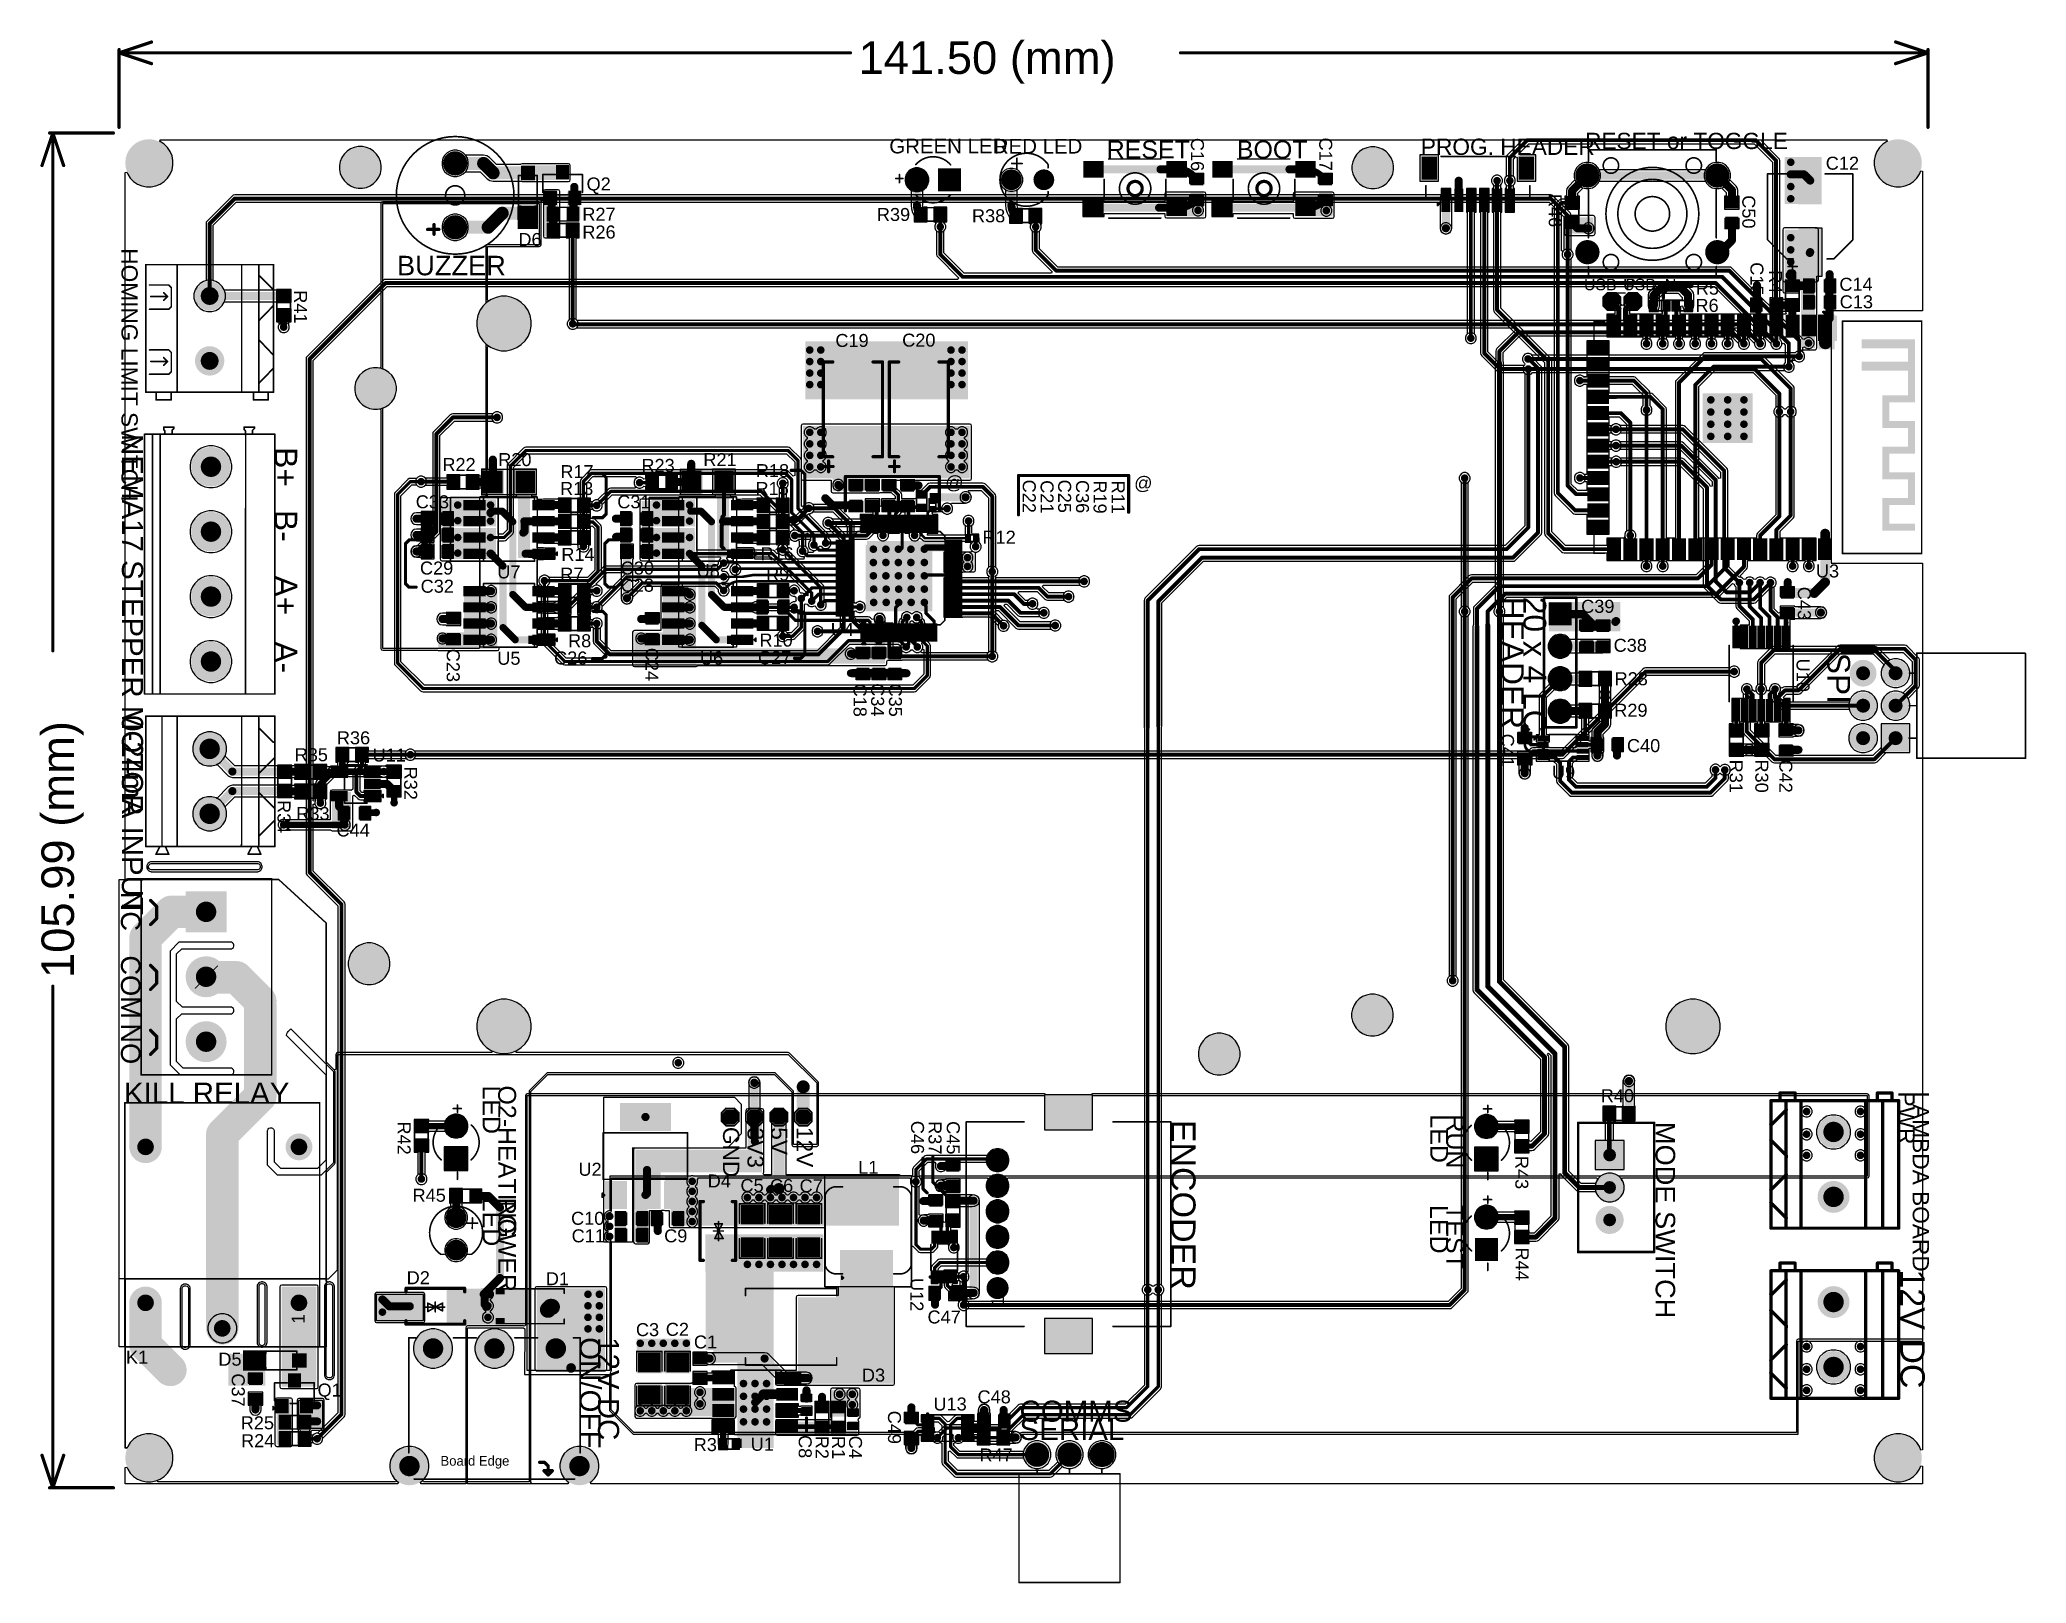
# Model space of a CAD drawing. Header units: millimetres. Extents: x -0.34 to 5.78, y -0.39 to 4.37.
import ezdxf

# ---------------------------------------------------------------- set-up
doc = ezdxf.new("R2010")
doc.units = ezdxf.units.MM
doc.header["$MEASUREMENT"] = 0
for name, color, linetype in [('BottomLayer', 5, 'Continuous'), ('BottomSolder', 6, 'Continuous'), ('Mechanical1', 6, 'Continuous'), ('MultiLayer', 9, 'Continuous'), ('PadHoleLayer', 156, 'Continuous'), ('TopLayer', 1, 'Continuous'), ('TopOverlay', 2, 'Continuous'), ('TopPaste', 8, 'Continuous'), ('TopSolder', 216, 'Continuous'), ('ViaHoleLayer', 16, 'Continuous')]:
    doc.layers.add(name, color=color, linetype=linetype)
doc.styles.add('Arial', font='', dxfattribs={"height": 0.2})
doc.styles.get('Arial').set_extended_font_data('Arial')

msp = doc.modelspace()

# ---------------------------------------------------------------- texts
at = {"layer": 'Mechanical1', "style": 'Arial'}
msp.add_text('141.50 (mm)', height=0.1, dxfattribs=at).set_placement((2.1853, 4.263))
msp.add_text('105.99 (mm)', height=0.1, rotation=90, dxfattribs=at).set_placement((-0.231, 1.478))
at = {"layer": 'TopOverlay', "style": 'Arial'}
for s, height, rotation, p in [('GREEN LED', 0.045, 360, (2.28, 4.0183)), ('RED LED', 0.045, 360, (2.602, 4.0178)), ('RESET', 0.055, 360, (2.9496, 4.0026)), ('C16', 0.04, 270, (3.209, 4.066)), ('BOOT', 0.055, 360, (3.3504, 4.0026)), ('C17', 0.04, 270, (3.604, 4.067)), ('PROG. HEADER', 0.05, 360, (3.917, 4.0136)), ('RESET or TOGGLE', 0.05, 360, (4.4225, 4.0316)), ('R46', 0.04, 270, (4.311, 3.8933)), ('C50', 0.04, 270, (4.907, 3.8893)), ('HOMING LIMIT SWITCH', 0.05, 270, (-0.0847, 3.726)), ('BUZZER', 0.06, 360, (0.7639, 3.6427)), ('C15', 0.04, 270, (4.932, 3.683)), ('USB_P', 0.035, 360, (4.4194, 3.5967)), ('USB_N', 0.035, 360, (4.5404, 3.5967)), ('R4', 0.04, 270, (4.989, 3.6583)), ('R41', 0.04, 270, (0.447, 3.5967)), ('NEMA17 STEPPER MOTOR', 0.065, 270, (-0.0832, 3.154)), ('B+', 0.07, 270, (0.3866, 3.1132)), ('C22', 0.04, 270, (2.691, 3.0133)), ('C21', 0.04, 270, (2.746, 3.0117)), ('C25', 0.04, 270, (2.8, 3.0133)), ('C36', 0.04, 270, (2.855, 3.0123)), ('R19', 0.04, 270, (2.909, 3.011)), ('R11', 0.04, 270, (2.965, 3.0103)), ('B-', 0.07, 270, (0.3866, 2.92)), ('A+', 0.07, 270, (0.3866, 2.718)), ('HEADER', 0.07, 270, (4.164, 2.6525)), ('20 x 4 LCD', 0.07, 270, (4.2331, 2.6525)), ('C43', 0.04, 270, (5.078, 2.6833)), ('A-', 0.07, 270, (0.3866, 2.515)), ('C23', 0.04, 270, (0.917, 2.4923)), ('C24', 0.04, 270, (1.529, 2.4953)), ('U10', 0.04, 270, (5.074, 2.462)), ('SPI', 0.07, 270, (5.1688, 2.48)), ('C18', 0.04, 270, (2.17, 2.385)), ('C34', 0.04, 270, (2.224, 2.3863)), ('C35', 0.04, 270, (2.279, 2.3853)), ('0-24mA INPUT', 0.065, 270, (-0.0832, 2.288)), ('C41', 0.04, 270, (4.164, 2.2307)), ('R31', 0.04, 270, (4.868, 2.1507)), ('R30', 0.04, 270, (4.947, 2.1513)), ('C42', 0.04, 270, (5.021, 2.1513)), ('R32', 0.04, 270, (0.786, 2.1293)), ('R34', 0.04, 270, (0.396, 2.0263)), ('NC', 0.06, 270, (-0.0862, 1.7441)), ('COM', 0.06, 270, (-0.0862, 1.5478)), ('NO', 0.06, 270, (-0.0862, 1.3384)), ('KILL RELAY', 0.065, 360, (-0.0771, 1.0911)), ('LED', 0.055, 270, (1.0276, 1.1472)), ('O2-HEATING', 0.055, 270, (1.0756, 1.1472)), ('PWR', 0.05, 270, (5.3877, 1.1285)), ('LAMBDA BOARD', 0.05, 270, (5.4318, 1.1285)), ('LED', 0.055, 270, (3.946, 1.058)), ('RUN', 0.055, 270, (3.9957, 1.058)), ('R42', 0.04, 270, (0.766, 1.0363)), ('GND', 0.05, 270, (1.768, 1.0195)), ('3V3', 0.05, 270, (1.8432, 1.0175)), ('5V', 0.05, 270, (1.9162, 1.0185)), ('12V', 0.05, 270, (1.9946, 1.0195)), ('C46', 0.04, 270, (2.347, 1.0383)), ('R37', 0.04, 270, (2.401, 1.0373)), ('C45', 0.04, 270, (2.457, 1.0373)), ('ENCODER', 0.075, 270, (3.1481, 1.0415)), ('MODE SWITCH', 0.06, 270, (4.6401, 1.035)), ('R43', 0.04, 270, (4.208, 0.9303)), ('LED', 0.055, 270, (1.0276, 0.8013)), ('POWER', 0.055, 270, (1.0756, 0.8013)), ('LED', 0.055, 270, (3.9457, 0.7788)), ('TEST', 0.055, 270, (3.9951, 0.7788)), ('R44', 0.04, 270, (4.209, 0.6483)), ('12V DC', 0.075, 270, (5.3938, 0.5807)), ('U12', 0.04, 270, (2.345, 0.554)), ('ON/OFF', 0.065, 270, (1.3265, 0.372)), ('12V DC', 0.065, 270, (1.3829, 0.372)), ('C37', 0.04, 270, (0.255, 0.2603)), ('C49', 0.04, 270, (2.276, 0.1453)), ('COMMS', 0.065, 360, (2.681, 0.1114)), ('C8', 0.04, 270, (2.001, 0.0703)), ('R2', 0.04, 270, (2.053, 0.0683)), ('R1', 0.04, 270, (2.104, 0.0677)), ('C4', 0.04, 270, (2.156, 0.0683)), ('SERIAL', 0.065, 360, (2.681, 0.055))]:
    msp.add_text(s, height=height, rotation=rotation, dxfattribs=at).set_placement(p)
for s, p in [('C12', (5.164, 3.968)), ('Q2', (1.3477, 3.904)), ('R27', (1.3347, 3.811)), ('R26', (1.3347, 3.756)), ('R39', (2.2417, 3.81)), ('R38', (2.5347, 3.806)), ('D6', (1.1377, 3.733)), ('R5', (4.7637, 3.583)), ('C14', (5.206, 3.595)), ('R6', (4.7627, 3.53)), ('C13', (5.207, 3.541)), ('C19', (2.114, 3.422)), ('C20', (2.3197, 3.423)), ('R22', (0.9037, 3.04)), ('R20', (1.0757, 3.055)), ('R23', (1.5167, 3.037)), ('R21', (1.7073, 3.055)), ('R18', (1.869, 3.021)), ('R13', (1.266, 2.966)), ('R17', (1.267, 3.018)), ('R15', (1.868, 2.966)), ('@', (2.452, 2.985)), ('@', (3.034, 2.983)), ('C33', (0.8217, 2.925)), ('C31', (1.4423, 2.925)), ('R12', (2.567, 2.816)), ('C29', (0.8347, 2.721)), ('R14', (1.27, 2.763)), ('C30', (1.4527, 2.721)), ('U8', (1.6867, 2.713)), ('R16', (1.883, 2.765)), ('C32', (0.8367, 2.665)), ('U7', (1.0727, 2.709)), ('R7', (1.2667, 2.702)), ('C28', (1.4527, 2.668)), ('R9', (1.9007, 2.702)), ('U3', (5.1337, 2.712)), ('C39', (4.4107, 2.603)), ('U4', (2.0997, 2.532)), ('R8', (1.2907, 2.497)), ('R10', (1.88, 2.499)), ('C38', (4.5107, 2.483)), ('U5', (1.0727, 2.443)), ('C26', (1.2477, 2.444)), ('U6', (1.697, 2.444)), ('C27', (1.8757, 2.445)), ('R28', (4.5137, 2.38)), ('R29', (4.5127, 2.283)), ('R36', (0.5787, 2.198)), ('C40', (4.5517, 2.174)), ('R35', (0.4487, 2.146)), ('U11', (0.6887, 2.145)), ('U9', (4.3207, 2.092)), ('R33', (0.4537, 1.965)), ('C44', (0.5777, 1.914)), ('R40', (4.471, 1.0957)), ('U2', (1.3227, 0.869)), ('D4', (1.7207, 0.833)), ('C5', (1.8217, 0.819)), ('C6', (1.9127, 0.819)), ('C7', (2.0037, 0.818)), ('L1', (2.1843, 0.875)), ('R45', (0.8117, 0.789)), ('C10', (1.3, 0.718)), ('C11', (1.3017, 0.664)), ('C9', (1.5867, 0.664)), ('D2', (0.7937, 0.535)), ('D1', (1.2223, 0.532)), ('C47', (2.3977, 0.414)), ('C3', (1.4997, 0.375)), ('C2', (1.5917, 0.376)), ('C1', (1.6783, 0.337)), ('K1', (-0.0707, 0.29)), ('D5', (0.2137, 0.284)), ('D3', (2.1957, 0.235)), ('Q1', (0.5193, 0.189)), ('U13', (2.416, 0.146)), ('C48', (2.5517, 0.168)), ('R25', (0.2827, 0.088)), ('R24', (0.2837, 0.033)), ('R3', (1.6777, 0.021)), ('U1', (1.8533, 0.022)), ('R47', (2.5577, -0.011))]:
    msp.add_text(s, height=0.04, dxfattribs=at).set_placement(p)

# ---------------------------------------------------------------- blocks, each defined once
blk = doc.blocks.new('B3B_XH_A_LF__SN___1')
at = {"layer": 'BottomLayer'}
blk.add_hatch(color=5, dxfattribs=at).paths.add_polyline_path([(-0.1894, 0.0394), (-0.1106, 0.0394), (-0.1106, -0.0394), (-0.1894, -0.0394)])
h = blk.add_hatch(color=5, dxfattribs=at)
edge = h.paths.add_edge_path()
edge.add_arc((-0.05, 0), 0.0394, 0, 360)
h = blk.add_hatch(color=5, dxfattribs=at)
edge = h.paths.add_edge_path()
edge.add_arc((0.05, 0), 0.0394, 0, 360)
at = {"layer": 'BottomSolder'}
blk.add_hatch(color=6, dxfattribs=at).paths.add_polyline_path([(-0.1934, 0.0434), (-0.1066, 0.0434), (-0.1066, -0.0434), (-0.1934, -0.0434)])
h = blk.add_hatch(color=6, dxfattribs=at)
edge = h.paths.add_edge_path()
edge.add_arc((-0.05, 0), 0.0434, 0, 360)
h = blk.add_hatch(color=6, dxfattribs=at)
edge = h.paths.add_edge_path()
edge.add_arc((0.05, 0), 0.0434, 0, 360)
at = {"layer": 'MultiLayer'}
blk.add_hatch(color=9, dxfattribs=at).paths.add_polyline_path([(-0.1894, 0.0394), (-0.1106, 0.0394), (-0.1106, -0.0394), (-0.1894, -0.0394)])
h = blk.add_hatch(color=9, dxfattribs=at)
edge = h.paths.add_edge_path()
edge.add_arc((-0.05, 0), 0.0394, 0, 360)
h = blk.add_hatch(color=9, dxfattribs=at)
edge = h.paths.add_edge_path()
edge.add_arc((0.05, 0), 0.0394, 0, 360)
at = {"layer": 'PadHoleLayer'}
h = blk.add_hatch(color=156, dxfattribs=at)
edge = h.paths.add_edge_path()
edge.add_arc((-0.15, 0), 0.0197, 0, 360)
h = blk.add_hatch(color=156, dxfattribs=at)
edge = h.paths.add_edge_path()
edge.add_arc((-0.05, 0), 0.0197, 0, 360)
h = blk.add_hatch(color=156, dxfattribs=at)
edge = h.paths.add_edge_path()
edge.add_arc((0.05, 0), 0.0197, 0, 360)
at = {"layer": 'TopLayer'}
blk.add_hatch(color=1, dxfattribs=at).paths.add_polyline_path([(-0.1894, 0.0394), (-0.1106, 0.0394), (-0.1106, -0.0394), (-0.1894, -0.0394)])
h = blk.add_hatch(color=1, dxfattribs=at)
edge = h.paths.add_edge_path()
edge.add_arc((-0.05, 0), 0.0394, 0, 360)
h = blk.add_hatch(color=1, dxfattribs=at)
edge = h.paths.add_edge_path()
edge.add_arc((0.05, 0), 0.0394, 0, 360)
at = {"layer": 'TopSolder'}
blk.add_hatch(color=216, dxfattribs=at).paths.add_polyline_path([(-0.1934, 0.0434), (-0.1066, 0.0434), (-0.1066, -0.0434), (-0.1934, -0.0434)])
h = blk.add_hatch(color=216, dxfattribs=at)
edge = h.paths.add_edge_path()
edge.add_arc((-0.05, 0), 0.0434, 0, 360)
h = blk.add_hatch(color=216, dxfattribs=at)
edge = h.paths.add_edge_path()
edge.add_arc((0.05, 0), 0.0434, 0, 360)
at = {"layer": 'TopOverlay', "const_width": 0.00787}
for points in [[(-0.249, -0.097), (-0.249, 0.137)], [(0.149, 0.137), (-0.249, 0.137)], [(0.149, -0.097), (0.149, 0.137)], [(0.149, -0.097), (-0.249, -0.097)]]:
    blk.add_lwpolyline(points, dxfattribs=at)
at = {"layer": 'TopOverlay', "const_width": 0.00394}
for points in [[(-0.251, 0.137, 1), (-0.247, 0.137, 1)], [(-0.251, 0.137, 1), (-0.247, 0.137, 1)], [(0.147, 0.137, 1), (0.151, 0.137, 1)], [(0.147, 0.137, 1), (0.151, 0.137, 1)], [(-0.251, -0.097, 1), (-0.247, -0.097, 1)], [(-0.251, -0.097, 1), (-0.247, -0.097, 1)], [(0.147, -0.097, 1), (0.151, -0.097, 1)], [(0.147, -0.097, 1), (0.151, -0.097, 1)]]:
    blk.add_lwpolyline(points, format="xyb", close=True, dxfattribs=at)
blk = doc.blocks.new('DB128L_5_08_2P_OG_S_2')
at = {"layer": 'BottomLayer'}
h = blk.add_hatch(color=5, dxfattribs=at)
edge = h.paths.add_edge_path()
edge.add_arc((-0.1, 0), 0.047244, 0, 360)
h = blk.add_hatch(color=5, dxfattribs=at)
edge = h.paths.add_edge_path()
edge.add_arc((0.1, 0), 0.047244, 0, 360)
at = {"layer": 'BottomSolder'}
h = blk.add_hatch(color=6, dxfattribs=at)
edge = h.paths.add_edge_path()
edge.add_arc((-0.1, 0), 0.049244, 0, 360)
h = blk.add_hatch(color=6, dxfattribs=at)
edge = h.paths.add_edge_path()
edge.add_arc((0.1, 0), 0.049244, 0, 360)
at = {"layer": 'MultiLayer'}
h = blk.add_hatch(color=9, dxfattribs=at)
edge = h.paths.add_edge_path()
edge.add_arc((-0.1, 0), 0.047244, 0, 360)
h = blk.add_hatch(color=9, dxfattribs=at)
edge = h.paths.add_edge_path()
edge.add_arc((0.1, 0), 0.047244, 0, 360)
at = {"layer": 'PadHoleLayer'}
h = blk.add_hatch(color=156, dxfattribs=at)
edge = h.paths.add_edge_path()
edge.add_arc((-0.1, 0), 0.031496, 0, 360)
h = blk.add_hatch(color=156, dxfattribs=at)
edge = h.paths.add_edge_path()
edge.add_arc((0.1, 0), 0.031496, 0, 360)
at = {"layer": 'TopLayer'}
h = blk.add_hatch(color=1, dxfattribs=at)
edge = h.paths.add_edge_path()
edge.add_arc((-0.1, 0), 0.047244, 0, 360)
h = blk.add_hatch(color=1, dxfattribs=at)
edge = h.paths.add_edge_path()
edge.add_arc((0.1, 0), 0.047244, 0, 360)
at = {"layer": 'TopSolder'}
h = blk.add_hatch(color=216, dxfattribs=at)
edge = h.paths.add_edge_path()
edge.add_arc((-0.1, 0), 0.049244, 0, 360)
h = blk.add_hatch(color=216, dxfattribs=at)
edge = h.paths.add_edge_path()
edge.add_arc((0.1, 0), 0.049244, 0, 360)
at = {"layer": 'TopOverlay', "const_width": 0.01}
for points in [[(-0.22, 0.134949), (-0.22, 0.18)], [(-0.196377, 0.18), (-0.22, 0.18)], [(-0.196458, -0.192913), (-0.196457, 0.200786)], [(0.196457, 0.200786), (-0.195276, 0.200786)], [(0.196458, -0.192913), (0.196457, 0.200786)], [(-0.196377, 0.134949), (-0.22, 0.134949)], [(0.196457, 0.151106), (-0.196458, 0.151106)], [(-0.196458, 0.097192), (-0.195122, 0.098528)], [(0.196457, 0.098528), (-0.195122, 0.098528)], [(-0.22, -0.165051), (-0.22, -0.118237)], [(-0.196377, -0.118237), (-0.22, -0.118237)], [(0.196457, -0.1), (-0.196458, -0.1)], [(-0.196377, -0.165051), (-0.22, -0.165051)], [(0.196457, -0.146807), (-0.196458, -0.146807)], [(-0.124122, -0.18959), (-0.168356, -0.145356)], [(-0.075122, -0.193462), (-0.027016, -0.145356)], [(-0.022122, -0.145356), (-0.027016, -0.145356)], [(0.078878, -0.193356), (0.030878, -0.145356)], [(0.117878, -0.193462), (0.164878, -0.146462)], [(0.164878, -0.146462), (0.164878, -0.145356)], [(0.192913, -0.192913), (-0.196458, -0.192913)], [(-0.124122, -0.193462), (-0.124122, -0.18959)], [(0.078878, -0.193462), (0.078878, -0.193356)]]:
    blk.add_lwpolyline(points, dxfattribs=at)
at = {"layer": 'TopOverlay', "const_width": 0.005}
for points in [[(-0.2225, 0.18, 1), (-0.2175, 0.18, 1)], [(-0.2225, 0.18, 1), (-0.2175, 0.18, 1)], [(-0.198957, 0.200786, 1), (-0.193957, 0.200786, 1)], [(-0.198877, 0.18, 1), (-0.193877, 0.18, 1)], [(-0.197776, 0.200786, 1), (-0.192776, 0.200786, 1)], [(0.193957, 0.200786, 1), (0.198957, 0.200786, 1)], [(0.193957, 0.200786, 1), (0.198957, 0.200786, 1)], [(-0.2225, 0.134949, 1), (-0.2175, 0.134949, 1)], [(-0.2225, 0.134949, 1), (-0.2175, 0.134949, 1)], [(-0.198958, 0.151106, 1), (-0.193958, 0.151106, 1)], [(-0.198877, 0.134949, 1), (-0.193877, 0.134949, 1)], [(0.193957, 0.151106, 1), (0.198957, 0.151106, 1)], [(-0.198958, 0.097192, 1), (-0.193958, 0.097192, 1)], [(-0.197622, 0.098528, 1), (-0.192622, 0.098528, 1)], [(-0.197622, 0.098528, 1), (-0.192622, 0.098528, 1)], [(0.193957, 0.098528, 1), (0.198957, 0.098528, 1)], [(-0.2225, -0.118237, 1), (-0.2175, -0.118237, 1)], [(-0.2225, -0.118237, 1), (-0.2175, -0.118237, 1)], [(-0.198958, -0.1, 1), (-0.193958, -0.1, 1)], [(-0.198877, -0.118237, 1), (-0.193877, -0.118237, 1)], [(0.193957, -0.1, 1), (0.198957, -0.1, 1)], [(-0.2225, -0.165051, 1), (-0.2175, -0.165051, 1)], [(-0.2225, -0.165051, 1), (-0.2175, -0.165051, 1)], [(-0.198958, -0.146807, 1), (-0.193958, -0.146807, 1)], [(-0.198877, -0.165051, 1), (-0.193877, -0.165051, 1)], [(-0.170856, -0.145356, 1), (-0.165856, -0.145356, 1)], [(-0.029516, -0.145356, 1), (-0.024516, -0.145356, 1)], [(-0.029516, -0.145356, 1), (-0.024516, -0.145356, 1)], [(-0.024622, -0.145356, 1), (-0.019622, -0.145356, 1)], [(0.028378, -0.145356, 1), (0.033378, -0.145356, 1)], [(0.162378, -0.145356, 1), (0.167378, -0.145356, 1)], [(0.162378, -0.146462, 1), (0.167378, -0.146462, 1)], [(0.162378, -0.146462, 1), (0.167378, -0.146462, 1)], [(0.193957, -0.146807, 1), (0.198957, -0.146807, 1)], [(-0.198958, -0.192913, 1), (-0.193958, -0.192913, 1)], [(-0.198958, -0.192913, 1), (-0.193958, -0.192913, 1)], [(-0.126622, -0.18959, 1), (-0.121622, -0.18959, 1)], [(-0.126622, -0.18959, 1), (-0.121622, -0.18959, 1)], [(-0.126622, -0.193462, 1), (-0.121622, -0.193462, 1)], [(-0.077622, -0.193462, 1), (-0.072622, -0.193462, 1)], [(0.076378, -0.193356, 1), (0.081378, -0.193356, 1)], [(0.076378, -0.193356, 1), (0.081378, -0.193356, 1)], [(0.076378, -0.193462, 1), (0.081378, -0.193462, 1)], [(0.115378, -0.193462, 1), (0.120378, -0.193462, 1)], [(0.190413, -0.192913, 1), (0.195413, -0.192913, 1)], [(0.193958, -0.192913, 1), (0.198958, -0.192913, 1)]]:
    blk.add_lwpolyline(points, format="xyb", close=True, dxfattribs=at)
blk = doc.blocks.new('DB128L_5_08_2P_OG_S_3')
at = {"layer": 'BottomLayer'}
h = blk.add_hatch(color=5, dxfattribs=at)
edge = h.paths.add_edge_path()
edge.add_arc((-0.1, 0), 0.047244, 0, 360)
h = blk.add_hatch(color=5, dxfattribs=at)
edge = h.paths.add_edge_path()
edge.add_arc((0.1, 0), 0.047244, 0, 360)
at = {"layer": 'BottomSolder'}
h = blk.add_hatch(color=6, dxfattribs=at)
edge = h.paths.add_edge_path()
edge.add_arc((-0.1, 0), 0.049244, 0, 360)
h = blk.add_hatch(color=6, dxfattribs=at)
edge = h.paths.add_edge_path()
edge.add_arc((0.1, 0), 0.049244, 0, 360)
at = {"layer": 'MultiLayer'}
h = blk.add_hatch(color=9, dxfattribs=at)
edge = h.paths.add_edge_path()
edge.add_arc((-0.1, 0), 0.047244, 0, 360)
h = blk.add_hatch(color=9, dxfattribs=at)
edge = h.paths.add_edge_path()
edge.add_arc((0.1, 0), 0.047244, 0, 360)
at = {"layer": 'PadHoleLayer'}
h = blk.add_hatch(color=156, dxfattribs=at)
edge = h.paths.add_edge_path()
edge.add_arc((-0.1, 0), 0.031496, 0, 360)
h = blk.add_hatch(color=156, dxfattribs=at)
edge = h.paths.add_edge_path()
edge.add_arc((0.1, 0), 0.031496, 0, 360)
at = {"layer": 'TopLayer'}
h = blk.add_hatch(color=1, dxfattribs=at)
edge = h.paths.add_edge_path()
edge.add_arc((-0.1, 0), 0.047244, 0, 360)
h = blk.add_hatch(color=1, dxfattribs=at)
edge = h.paths.add_edge_path()
edge.add_arc((0.1, 0), 0.047244, 0, 360)
at = {"layer": 'TopSolder'}
h = blk.add_hatch(color=216, dxfattribs=at)
edge = h.paths.add_edge_path()
edge.add_arc((-0.1, 0), 0.049244, 0, 360)
h = blk.add_hatch(color=216, dxfattribs=at)
edge = h.paths.add_edge_path()
edge.add_arc((0.1, 0), 0.049244, 0, 360)
at = {"layer": 'TopOverlay', "const_width": 0.01}
for points in [[(-0.22, 0.134949), (-0.22, 0.18)], [(-0.196377, 0.18), (-0.22, 0.18)], [(-0.196458, -0.192913), (-0.196457, 0.200786)], [(0.196457, 0.200786), (-0.195276, 0.200786)], [(0.196458, -0.192913), (0.196457, 0.200786)], [(-0.196377, 0.134949), (-0.22, 0.134949)], [(0.196457, 0.151106), (-0.196458, 0.151106)], [(-0.196458, 0.097192), (-0.195122, 0.098528)], [(0.196457, 0.098528), (-0.195122, 0.098528)], [(-0.22, -0.165051), (-0.22, -0.118237)], [(-0.196377, -0.118237), (-0.22, -0.118237)], [(0.196457, -0.1), (-0.196458, -0.1)], [(-0.196377, -0.165051), (-0.22, -0.165051)], [(0.196457, -0.146807), (-0.196458, -0.146807)], [(-0.124122, -0.18959), (-0.168356, -0.145356)], [(-0.075122, -0.193462), (-0.027016, -0.145356)], [(-0.022122, -0.145356), (-0.027016, -0.145356)], [(0.078878, -0.193356), (0.030878, -0.145356)], [(0.117878, -0.193462), (0.164878, -0.146462)], [(0.164878, -0.146462), (0.164878, -0.145356)], [(0.192913, -0.192913), (-0.196458, -0.192913)], [(-0.124122, -0.193462), (-0.124122, -0.18959)], [(0.078878, -0.193462), (0.078878, -0.193356)]]:
    blk.add_lwpolyline(points, dxfattribs=at)
at = {"layer": 'TopOverlay', "const_width": 0.005}
for points in [[(-0.2225, 0.18, 1), (-0.2175, 0.18, 1)], [(-0.2225, 0.18, 1), (-0.2175, 0.18, 1)], [(-0.198957, 0.200786, 1), (-0.193957, 0.200786, 1)], [(-0.198877, 0.18, 1), (-0.193877, 0.18, 1)], [(-0.197776, 0.200786, 1), (-0.192776, 0.200786, 1)], [(0.193957, 0.200786, 1), (0.198957, 0.200786, 1)], [(0.193957, 0.200786, 1), (0.198957, 0.200786, 1)], [(-0.2225, 0.134949, 1), (-0.2175, 0.134949, 1)], [(-0.2225, 0.134949, 1), (-0.2175, 0.134949, 1)], [(-0.198958, 0.151106, 1), (-0.193958, 0.151106, 1)], [(-0.198877, 0.134949, 1), (-0.193877, 0.134949, 1)], [(0.193957, 0.151106, 1), (0.198957, 0.151106, 1)], [(-0.198958, 0.097192, 1), (-0.193958, 0.097192, 1)], [(-0.197622, 0.098528, 1), (-0.192622, 0.098528, 1)], [(-0.197622, 0.098528, 1), (-0.192622, 0.098528, 1)], [(0.193957, 0.098528, 1), (0.198957, 0.098528, 1)], [(-0.2225, -0.118237, 1), (-0.2175, -0.118237, 1)], [(-0.2225, -0.118237, 1), (-0.2175, -0.118237, 1)], [(-0.198958, -0.1, 1), (-0.193958, -0.1, 1)], [(-0.198877, -0.118237, 1), (-0.193877, -0.118237, 1)], [(0.193957, -0.1, 1), (0.198957, -0.1, 1)], [(-0.2225, -0.165051, 1), (-0.2175, -0.165051, 1)], [(-0.2225, -0.165051, 1), (-0.2175, -0.165051, 1)], [(-0.198958, -0.146807, 1), (-0.193958, -0.146807, 1)], [(-0.198877, -0.165051, 1), (-0.193877, -0.165051, 1)], [(-0.170856, -0.145356, 1), (-0.165856, -0.145356, 1)], [(-0.029516, -0.145356, 1), (-0.024516, -0.145356, 1)], [(-0.029516, -0.145356, 1), (-0.024516, -0.145356, 1)], [(-0.024622, -0.145356, 1), (-0.019622, -0.145356, 1)], [(0.028378, -0.145356, 1), (0.033378, -0.145356, 1)], [(0.162378, -0.145356, 1), (0.167378, -0.145356, 1)], [(0.162378, -0.146462, 1), (0.167378, -0.146462, 1)], [(0.162378, -0.146462, 1), (0.167378, -0.146462, 1)], [(0.193957, -0.146807, 1), (0.198957, -0.146807, 1)], [(-0.198958, -0.192913, 1), (-0.193958, -0.192913, 1)], [(-0.198958, -0.192913, 1), (-0.193958, -0.192913, 1)], [(-0.126622, -0.18959, 1), (-0.121622, -0.18959, 1)], [(-0.126622, -0.18959, 1), (-0.121622, -0.18959, 1)], [(-0.126622, -0.193462, 1), (-0.121622, -0.193462, 1)], [(-0.077622, -0.193462, 1), (-0.072622, -0.193462, 1)], [(0.076378, -0.193356, 1), (0.081378, -0.193356, 1)], [(0.076378, -0.193356, 1), (0.081378, -0.193356, 1)], [(0.076378, -0.193462, 1), (0.081378, -0.193462, 1)], [(0.115378, -0.193462, 1), (0.120378, -0.193462, 1)], [(0.190413, -0.192913, 1), (0.195413, -0.192913, 1)], [(0.193958, -0.192913, 1), (0.198958, -0.192913, 1)]]:
    blk.add_lwpolyline(points, format="xyb", close=True, dxfattribs=at)
blk = doc.blocks.new('SOIC_8_4')
at = {"layer": 'TopLayer'}
for points in [[(-0.0758, 0.0868), (-0.0758, 0.0632), (-0.1368, 0.0632), (-0.1368, 0.0868)], [(0.1368, 0.0868), (0.1368, 0.0632), (0.0758, 0.0632), (0.0758, 0.0868)], [(-0.0758, 0.0368), (-0.0758, 0.0132), (-0.1368, 0.0132), (-0.1368, 0.0368)], [(0.1368, 0.0368), (0.1368, 0.0132), (0.0758, 0.0132), (0.0758, 0.0368)], [(-0.0758, -0.0132), (-0.0758, -0.0368), (-0.1368, -0.0368), (-0.1368, -0.0132)], [(0.1368, -0.0132), (0.1368, -0.0368), (0.0758, -0.0368), (0.0758, -0.0132)], [(-0.0758, -0.0632), (-0.0758, -0.0868), (-0.1368, -0.0868), (-0.1368, -0.0632)], [(0.1368, -0.0632), (0.1368, -0.0868), (0.0758, -0.0868), (0.0758, -0.0632)]]:
    blk.add_hatch(color=1, dxfattribs=at).paths.add_polyline_path(points)
at = {"layer": 'TopOverlay'}
blk.add_hatch(color=2, dxfattribs=at).paths.add_polyline_path([(-0.072, 0.062), (-0.059, 0.062), (-0.059, 0.088), (-0.072, 0.088)])
at = {"layer": 'TopPaste'}
for points in [[(-0.0758, 0.0868), (-0.0758, 0.0632), (-0.1368, 0.0632), (-0.1368, 0.0868)], [(0.1368, 0.0868), (0.1368, 0.0632), (0.0758, 0.0632), (0.0758, 0.0868)], [(-0.0758, 0.0368), (-0.0758, 0.0132), (-0.1368, 0.0132), (-0.1368, 0.0368)], [(0.1368, 0.0368), (0.1368, 0.0132), (0.0758, 0.0132), (0.0758, 0.0368)], [(-0.0758, -0.0132), (-0.0758, -0.0368), (-0.1368, -0.0368), (-0.1368, -0.0132)], [(0.1368, -0.0132), (0.1368, -0.0368), (0.0758, -0.0368), (0.0758, -0.0132)], [(-0.0758, -0.0632), (-0.0758, -0.0868), (-0.1368, -0.0868), (-0.1368, -0.0632)], [(0.1368, -0.0632), (0.1368, -0.0868), (0.0758, -0.0868), (0.0758, -0.0632)]]:
    blk.add_hatch(color=8, dxfattribs=at).paths.add_polyline_path(points)
at = {"layer": 'TopSolder'}
for points in [[(-0.0718, 0.0908), (-0.0718, 0.0592), (-0.1408, 0.0592), (-0.1408, 0.0908)], [(0.1408, 0.0908), (0.1408, 0.0592), (0.0718, 0.0592), (0.0718, 0.0908)], [(-0.0718, 0.0408), (-0.0718, 0.0092), (-0.1408, 0.0092), (-0.1408, 0.0408)], [(0.1408, 0.0408), (0.1408, 0.0092), (0.0718, 0.0092), (0.0718, 0.0408)], [(-0.0718, -0.0092), (-0.0718, -0.0408), (-0.1408, -0.0408), (-0.1408, -0.0092)], [(-0.0718, -0.0592), (-0.0718, -0.0908), (-0.1408, -0.0908), (-0.1408, -0.0592)], [(0.1408, -0.0092), (0.1408, -0.0408), (0.0718, -0.0408), (0.0718, -0.0092)], [(0.1408, -0.0592), (0.1408, -0.0908), (0.0718, -0.0908), (0.0718, -0.0592)]]:
    blk.add_hatch(color=216, dxfattribs=at).paths.add_polyline_path(points)
at = {"layer": 'TopOverlay', "const_width": 0.005}
for points in [[(-0.143, 0.075), (-0.148, 0.08)], [(-0.148, 0.08), (-0.148, 0.07)], [(-0.143, 0.075), (-0.148, 0.07)], [(-0.0784, 0.098), (-0.0784, 0.091)], [(0.0784, 0.098), (-0.0784, 0.098)], [(0.0784, 0.098), (0.0784, 0.091)], [(-0.0784, -0.091), (-0.0784, -0.098)], [(0.0784, -0.098), (-0.0784, -0.098)], [(0.0784, -0.091), (0.0784, -0.098)]]:
    blk.add_lwpolyline(points, dxfattribs=at)
at = {"layer": 'TopOverlay', "const_width": 0.0025}
for points in [[(-0.1492, 0.08, 1), (-0.1467, 0.08, 1)], [(-0.1492, 0.08, 1), (-0.1467, 0.08, 1)], [(-0.1492, 0.07, 1), (-0.1467, 0.07, 1)], [(-0.1492, 0.07, 1), (-0.1467, 0.07, 1)], [(-0.1442, 0.075, 1), (-0.1417, 0.075, 1)], [(-0.1442, 0.075, 1), (-0.1417, 0.075, 1)], [(-0.0796, 0.098, 1), (-0.0771, 0.098, 1)], [(-0.0796, 0.098, 1), (-0.0771, 0.098, 1)], [(-0.0796, 0.091, 1), (-0.0771, 0.091, 1)], [(0.0771, 0.098, 1), (0.0796, 0.098, 1)], [(0.0771, 0.098, 1), (0.0796, 0.098, 1)], [(0.0771, 0.091, 1), (0.0796, 0.091, 1)], [(-0.0796, -0.091, 1), (-0.0771, -0.091, 1)], [(-0.0796, -0.098, 1), (-0.0771, -0.098, 1)], [(-0.0796, -0.098, 1), (-0.0771, -0.098, 1)], [(0.0771, -0.091, 1), (0.0796, -0.091, 1)], [(0.0771, -0.098, 1), (0.0796, -0.098, 1)], [(0.0771, -0.098, 1), (0.0796, -0.098, 1)]]:
    blk.add_lwpolyline(points, format="xyb", close=True, dxfattribs=at)
blk = doc.blocks.new('TXB0102DCUT_5')
at = {"layer": 'TopLayer'}
for points in [[(-0.0768, 0.0354), (-0.0453, 0.0354), (-0.0453, 0.0236), (-0.0768, 0.0236)], [(-0.0768, 0.0157), (-0.0453, 0.0157), (-0.0453, 0.0039), (-0.0768, 0.0039)], [(0.0453, 0.0354), (0.0768, 0.0354), (0.0768, 0.0236), (0.0453, 0.0236)], [(0.0453, 0.0157), (0.0768, 0.0157), (0.0768, 0.0039), (0.0453, 0.0039)], [(-0.0768, -0.0039), (-0.0453, -0.0039), (-0.0453, -0.0157), (-0.0768, -0.0157)], [(-0.0768, -0.0236), (-0.0453, -0.0236), (-0.0453, -0.0354), (-0.0768, -0.0354)], [(0.0453, -0.0039), (0.0768, -0.0039), (0.0768, -0.0157), (0.0453, -0.0157)], [(0.0453, -0.0236), (0.0768, -0.0236), (0.0768, -0.0354), (0.0453, -0.0354)]]:
    blk.add_hatch(color=1, dxfattribs=at).paths.add_polyline_path(points)
at = {"layer": 'TopPaste'}
for points in [[(-0.0768, 0.0354), (-0.0453, 0.0354), (-0.0453, 0.0236), (-0.0768, 0.0236)], [(-0.0768, 0.0157), (-0.0453, 0.0157), (-0.0453, 0.0039), (-0.0768, 0.0039)], [(0.0453, 0.0354), (0.0768, 0.0354), (0.0768, 0.0236), (0.0453, 0.0236)], [(0.0453, 0.0157), (0.0768, 0.0157), (0.0768, 0.0039), (0.0453, 0.0039)], [(-0.0768, -0.0039), (-0.0453, -0.0039), (-0.0453, -0.0157), (-0.0768, -0.0157)], [(-0.0768, -0.0236), (-0.0453, -0.0236), (-0.0453, -0.0354), (-0.0768, -0.0354)], [(0.0453, -0.0039), (0.0768, -0.0039), (0.0768, -0.0157), (0.0453, -0.0157)], [(0.0453, -0.0236), (0.0768, -0.0236), (0.0768, -0.0354), (0.0453, -0.0354)]]:
    blk.add_hatch(color=8, dxfattribs=at).paths.add_polyline_path(points)
at = {"layer": 'TopSolder'}
for points in [[(-0.0808, 0.0394), (-0.0413, 0.0394), (-0.0413, 0.0196), (-0.0808, 0.0196)], [(-0.0808, 0.0197), (-0.0413, 0.0197), (-0.0413, -0.0001), (-0.0808, -0.0001)], [(-0.0808, 0.0001), (-0.0413, 0.0001), (-0.0413, -0.0197), (-0.0808, -0.0197)], [(0.0413, 0.0394), (0.0808, 0.0394), (0.0808, 0.0196), (0.0413, 0.0196)], [(0.0413, 0.0197), (0.0808, 0.0197), (0.0808, -0.0001), (0.0413, -0.0001)], [(0.0413, 0.0001), (0.0808, 0.0001), (0.0808, -0.0197), (0.0413, -0.0197)], [(-0.0808, -0.0196), (-0.0413, -0.0196), (-0.0413, -0.0394), (-0.0808, -0.0394)], [(0.0413, -0.0196), (0.0808, -0.0196), (0.0808, -0.0394), (0.0413, -0.0394)]]:
    blk.add_hatch(color=216, dxfattribs=at).paths.add_polyline_path(points)
at = {"layer": 'TopOverlay'}
for points, const_width in [([(-0.0605, 0.043, 1), (-0.0635, 0.043, 1)], 0.00787), ([(-0.0655, 0.043, 1), (-0.0615, 0.043, 1)], 0.00394), ([(-0.0625, 0.043, 1), (-0.0585, 0.043, 1)], 0.00394), ([(-0.0423, 0.041, 1), (-0.0398, 0.041, 1)], 0.0025), ([(0.0367, 0.041, 1), (0.0393, 0.041, 1)], 0.0025), ([(-0.0423, -0.041, 1), (-0.0398, -0.041, 1)], 0.0025), ([(0.0367, -0.041, 1), (0.0393, -0.041, 1)], 0.0025)]:
    blk.add_lwpolyline(points, format="xyb", close=True, dxfattribs=dict(at, const_width=const_width))
at = {"layer": 'TopOverlay', "const_width": 0.005}
for points in [[(-0.041, 0.041), (0.038, 0.041)], [(-0.041, -0.041), (0.038, -0.041)]]:
    blk.add_lwpolyline(points, dxfattribs=at)
blk = doc.blocks.new('TXB0102DCUT_6')
at = {"layer": 'TopLayer'}
for points in [[(-0.0768, 0.0354), (-0.0453, 0.0354), (-0.0453, 0.0236), (-0.0768, 0.0236)], [(-0.0768, 0.0157), (-0.0453, 0.0157), (-0.0453, 0.0039), (-0.0768, 0.0039)], [(0.0453, 0.0354), (0.0768, 0.0354), (0.0768, 0.0236), (0.0453, 0.0236)], [(0.0453, 0.0157), (0.0768, 0.0157), (0.0768, 0.0039), (0.0453, 0.0039)], [(-0.0768, -0.0039), (-0.0453, -0.0039), (-0.0453, -0.0157), (-0.0768, -0.0157)], [(-0.0768, -0.0236), (-0.0453, -0.0236), (-0.0453, -0.0354), (-0.0768, -0.0354)], [(0.0453, -0.0039), (0.0768, -0.0039), (0.0768, -0.0157), (0.0453, -0.0157)], [(0.0453, -0.0236), (0.0768, -0.0236), (0.0768, -0.0354), (0.0453, -0.0354)]]:
    blk.add_hatch(color=1, dxfattribs=at).paths.add_polyline_path(points)
at = {"layer": 'TopPaste'}
for points in [[(-0.0768, 0.0354), (-0.0453, 0.0354), (-0.0453, 0.0236), (-0.0768, 0.0236)], [(-0.0768, 0.0157), (-0.0453, 0.0157), (-0.0453, 0.0039), (-0.0768, 0.0039)], [(0.0453, 0.0354), (0.0768, 0.0354), (0.0768, 0.0236), (0.0453, 0.0236)], [(0.0453, 0.0157), (0.0768, 0.0157), (0.0768, 0.0039), (0.0453, 0.0039)], [(-0.0768, -0.0039), (-0.0453, -0.0039), (-0.0453, -0.0157), (-0.0768, -0.0157)], [(-0.0768, -0.0236), (-0.0453, -0.0236), (-0.0453, -0.0354), (-0.0768, -0.0354)], [(0.0453, -0.0039), (0.0768, -0.0039), (0.0768, -0.0157), (0.0453, -0.0157)], [(0.0453, -0.0236), (0.0768, -0.0236), (0.0768, -0.0354), (0.0453, -0.0354)]]:
    blk.add_hatch(color=8, dxfattribs=at).paths.add_polyline_path(points)
at = {"layer": 'TopSolder'}
for points in [[(-0.0808, 0.0394), (-0.0413, 0.0394), (-0.0413, 0.0196), (-0.0808, 0.0196)], [(-0.0808, 0.0197), (-0.0413, 0.0197), (-0.0413, -0.0001), (-0.0808, -0.0001)], [(-0.0808, 0.0001), (-0.0413, 0.0001), (-0.0413, -0.0197), (-0.0808, -0.0197)], [(0.0413, 0.0394), (0.0808, 0.0394), (0.0808, 0.0196), (0.0413, 0.0196)], [(0.0413, 0.0197), (0.0808, 0.0197), (0.0808, -0.0001), (0.0413, -0.0001)], [(0.0413, 0.0001), (0.0808, 0.0001), (0.0808, -0.0197), (0.0413, -0.0197)], [(-0.0808, -0.0196), (-0.0413, -0.0196), (-0.0413, -0.0394), (-0.0808, -0.0394)], [(0.0413, -0.0196), (0.0808, -0.0196), (0.0808, -0.0394), (0.0413, -0.0394)]]:
    blk.add_hatch(color=216, dxfattribs=at).paths.add_polyline_path(points)
at = {"layer": 'TopOverlay'}
for points, const_width in [([(-0.0605, 0.043, 1), (-0.0635, 0.043, 1)], 0.00787), ([(-0.0655, 0.043, 1), (-0.0615, 0.043, 1)], 0.00394), ([(-0.0625, 0.043, 1), (-0.0585, 0.043, 1)], 0.00394), ([(-0.0423, 0.041, 1), (-0.0398, 0.041, 1)], 0.0025), ([(0.0367, 0.041, 1), (0.0393, 0.041, 1)], 0.0025), ([(-0.0423, -0.041, 1), (-0.0398, -0.041, 1)], 0.0025), ([(0.0367, -0.041, 1), (0.0393, -0.041, 1)], 0.0025)]:
    blk.add_lwpolyline(points, format="xyb", close=True, dxfattribs=dict(at, const_width=const_width))
at = {"layer": 'TopOverlay', "const_width": 0.005}
for points in [[(-0.041, 0.041), (0.038, 0.041)], [(-0.041, -0.041), (0.038, -0.041)]]:
    blk.add_lwpolyline(points, dxfattribs=at)
blk = doc.blocks.new('SOT_23_5_7')
at = {"layer": 'TopLayer'}
for points in [[(-0.0728, 0.0492), (-0.0295, 0.0492), (-0.0295, 0.0256), (-0.0728, 0.0256)], [(-0.0728, 0.0118), (-0.0295, 0.0118), (-0.0295, -0.0118), (-0.0728, -0.0118)], [(0.0295, 0.0492), (0.0728, 0.0492), (0.0728, 0.0256), (0.0295, 0.0256)], [(-0.0728, -0.0256), (-0.0295, -0.0256), (-0.0295, -0.0492), (-0.0728, -0.0492)], [(0.0295, -0.0256), (0.0728, -0.0256), (0.0728, -0.0492), (0.0295, -0.0492)]]:
    blk.add_hatch(color=1, dxfattribs=at).paths.add_polyline_path(points)
at = {"layer": 'TopPaste'}
for points in [[(-0.0728, 0.0492), (-0.0295, 0.0492), (-0.0295, 0.0256), (-0.0728, 0.0256)], [(-0.0728, 0.0118), (-0.0295, 0.0118), (-0.0295, -0.0118), (-0.0728, -0.0118)], [(0.0295, 0.0492), (0.0728, 0.0492), (0.0728, 0.0256), (0.0295, 0.0256)], [(-0.0728, -0.0256), (-0.0295, -0.0256), (-0.0295, -0.0492), (-0.0728, -0.0492)], [(0.0295, -0.0256), (0.0728, -0.0256), (0.0728, -0.0492), (0.0295, -0.0492)]]:
    blk.add_hatch(color=8, dxfattribs=at).paths.add_polyline_path(points)
at = {"layer": 'TopSolder'}
for points in [[(-0.0768, 0.0532), (-0.0255, 0.0532), (-0.0255, 0.0216), (-0.0768, 0.0216)], [(-0.0768, 0.0158), (-0.0255, 0.0158), (-0.0255, -0.0158), (-0.0768, -0.0158)], [(0.0255, 0.0532), (0.0768, 0.0532), (0.0768, 0.0216), (0.0255, 0.0216)], [(-0.0768, -0.0216), (-0.0255, -0.0216), (-0.0255, -0.0532), (-0.0768, -0.0532)], [(0.0255, -0.0216), (0.0768, -0.0216), (0.0768, -0.0532), (0.0255, -0.0532)]]:
    blk.add_hatch(color=216, dxfattribs=at).paths.add_polyline_path(points)
at = {"layer": 'TopOverlay', "const_width": 0.005}
for points in [[(-0.0346, 0.059), (-0.0346, 0.0551)], [(0.0344, 0.059), (-0.0346, 0.059)], [(0.0344, 0.059), (0.0344, 0.0551)], [(-0.084, 0.042), (-0.084, 0.032)], [(-0.079, 0.037), (-0.084, 0.042)], [(-0.079, 0.037), (-0.084, 0.032)], [(0.0346, 0.0173), (0.0346, -0.0165)], [(-0.0346, -0.0551), (-0.0346, -0.059)], [(0.0344, -0.059), (-0.0346, -0.059)], [(0.0344, -0.0551), (0.0344, -0.059)]]:
    blk.add_lwpolyline(points, dxfattribs=at)
at = {"layer": 'TopOverlay', "const_width": 0.0025}
for points in [[(-0.0359, 0.059, 1), (-0.0334, 0.059, 1)], [(-0.0359, 0.059, 1), (-0.0334, 0.059, 1)], [(0.0331, 0.059, 1), (0.0356, 0.059, 1)], [(0.0331, 0.059, 1), (0.0356, 0.059, 1)], [(-0.0853, 0.042, 1), (-0.0828, 0.042, 1)], [(-0.0853, 0.042, 1), (-0.0828, 0.042, 1)], [(-0.0853, 0.032, 1), (-0.0828, 0.032, 1)], [(-0.0853, 0.032, 1), (-0.0828, 0.032, 1)], [(-0.0803, 0.037, 1), (-0.0777, 0.037, 1)], [(-0.0803, 0.037, 1), (-0.0777, 0.037, 1)], [(-0.0359, 0.0551, 1), (-0.0334, 0.0551, 1)], [(0.0331, 0.0551, 1), (0.0356, 0.0551, 1)], [(0.0334, 0.0173, 1), (0.0359, 0.0173, 1)], [(-0.0359, -0.0551, 1), (-0.0334, -0.0551, 1)], [(-0.0359, -0.059, 1), (-0.0334, -0.059, 1)], [(-0.0359, -0.059, 1), (-0.0334, -0.059, 1)], [(0.0331, -0.0551, 1), (0.0356, -0.0551, 1)], [(0.0331, -0.059, 1), (0.0356, -0.059, 1)], [(0.0331, -0.059, 1), (0.0356, -0.059, 1)], [(0.0334, -0.0165, 1), (0.0359, -0.0165, 1)]]:
    blk.add_lwpolyline(points, format="xyb", close=True, dxfattribs=at)
blk = doc.blocks.new('14_TSSOP_8')
at = {"layer": 'TopLayer'}
for points in [[(-0.1439, 0.0848), (-0.0821, 0.0848), (-0.0821, 0.0687), (-0.1439, 0.0687)], [(0.0821, 0.0848), (0.1439, 0.0848), (0.1439, 0.0687), (0.0821, 0.0687)], [(-0.1439, 0.0593), (-0.0821, 0.0593), (-0.0821, 0.0431), (-0.1439, 0.0431)], [(-0.1439, 0.0337), (-0.0821, 0.0337), (-0.0821, 0.0175), (-0.1439, 0.0175)], [(-0.1439, 0.0081), (-0.0821, 0.0081), (-0.0821, -0.0081), (-0.1439, -0.0081)], [(0.0821, 0.0593), (0.1439, 0.0593), (0.1439, 0.0431), (0.0821, 0.0431)], [(0.0821, 0.0337), (0.1439, 0.0337), (0.1439, 0.0175), (0.0821, 0.0175)], [(0.0821, 0.0081), (0.1439, 0.0081), (0.1439, -0.0081), (0.0821, -0.0081)], [(-0.1439, -0.0175), (-0.0821, -0.0175), (-0.0821, -0.0337), (-0.1439, -0.0337)], [(-0.1439, -0.0431), (-0.0821, -0.0431), (-0.0821, -0.0593), (-0.1439, -0.0593)], [(0.0821, -0.0175), (0.1439, -0.0175), (0.1439, -0.0337), (0.0821, -0.0337)], [(0.0821, -0.0431), (0.1439, -0.0431), (0.1439, -0.0593), (0.0821, -0.0593)], [(-0.1439, -0.0687), (-0.0821, -0.0687), (-0.0821, -0.0848), (-0.1439, -0.0848)], [(0.0821, -0.0687), (0.1439, -0.0687), (0.1439, -0.0848), (0.0821, -0.0848)]]:
    blk.add_hatch(color=1, dxfattribs=at).paths.add_polyline_path(points)
at = {"layer": 'TopPaste'}
for points in [[(-0.1439, 0.0848), (-0.0821, 0.0848), (-0.0821, 0.0687), (-0.1439, 0.0687)], [(0.0821, 0.0848), (0.1439, 0.0848), (0.1439, 0.0687), (0.0821, 0.0687)], [(-0.1439, 0.0593), (-0.0821, 0.0593), (-0.0821, 0.0431), (-0.1439, 0.0431)], [(-0.1439, 0.0337), (-0.0821, 0.0337), (-0.0821, 0.0175), (-0.1439, 0.0175)], [(-0.1439, 0.0081), (-0.0821, 0.0081), (-0.0821, -0.0081), (-0.1439, -0.0081)], [(0.0821, 0.0593), (0.1439, 0.0593), (0.1439, 0.0431), (0.0821, 0.0431)], [(0.0821, 0.0337), (0.1439, 0.0337), (0.1439, 0.0175), (0.0821, 0.0175)], [(0.0821, 0.0081), (0.1439, 0.0081), (0.1439, -0.0081), (0.0821, -0.0081)], [(-0.1439, -0.0175), (-0.0821, -0.0175), (-0.0821, -0.0337), (-0.1439, -0.0337)], [(-0.1439, -0.0431), (-0.0821, -0.0431), (-0.0821, -0.0593), (-0.1439, -0.0593)], [(0.0821, -0.0175), (0.1439, -0.0175), (0.1439, -0.0337), (0.0821, -0.0337)], [(0.0821, -0.0431), (0.1439, -0.0431), (0.1439, -0.0593), (0.0821, -0.0593)], [(-0.1439, -0.0687), (-0.0821, -0.0687), (-0.0821, -0.0848), (-0.1439, -0.0848)], [(0.0821, -0.0687), (0.1439, -0.0687), (0.1439, -0.0848), (0.0821, -0.0848)]]:
    blk.add_hatch(color=8, dxfattribs=at).paths.add_polyline_path(points)
at = {"layer": 'TopSolder'}
for points in [[(-0.1479, 0.0888), (-0.0781, 0.0888), (-0.0781, 0.0647), (-0.1479, 0.0647)], [(-0.1479, 0.0633), (-0.0781, 0.0633), (-0.0781, 0.0391), (-0.1479, 0.0391)], [(0.0781, 0.0888), (0.1479, 0.0888), (0.1479, 0.0647), (0.0781, 0.0647)], [(0.0781, 0.0633), (0.1479, 0.0633), (0.1479, 0.0391), (0.0781, 0.0391)], [(-0.1479, 0.0377), (-0.0781, 0.0377), (-0.0781, 0.0135), (-0.1479, 0.0135)], [(-0.1479, 0.0121), (-0.0781, 0.0121), (-0.0781, -0.0121), (-0.1479, -0.0121)], [(0.0781, 0.0377), (0.1479, 0.0377), (0.1479, 0.0135), (0.0781, 0.0135)], [(0.0781, 0.0121), (0.1479, 0.0121), (0.1479, -0.0121), (0.0781, -0.0121)], [(-0.1479, -0.0135), (-0.0781, -0.0135), (-0.0781, -0.0377), (-0.1479, -0.0377)], [(-0.1479, -0.0391), (-0.0781, -0.0391), (-0.0781, -0.0633), (-0.1479, -0.0633)], [(0.0781, -0.0135), (0.1479, -0.0135), (0.1479, -0.0377), (0.0781, -0.0377)], [(0.0781, -0.0391), (0.1479, -0.0391), (0.1479, -0.0633), (0.0781, -0.0633)], [(-0.1479, -0.0647), (-0.0781, -0.0647), (-0.0781, -0.0888), (-0.1479, -0.0888)], [(0.0781, -0.0647), (0.1479, -0.0647), (0.1479, -0.0888), (0.0781, -0.0888)]]:
    blk.add_hatch(color=216, dxfattribs=at).paths.add_polyline_path(points)
at = {"layer": 'TopOverlay', "const_width": 0.005}
for points in [[(-0.1518, 0.0778), (-0.1568, 0.0828)], [(-0.1568, 0.0728), (-0.1568, 0.0828)], [(-0.1568, 0.0728), (-0.1518, 0.0778)], [(0.0866, 0.0984), (-0.0866, 0.0984)], [(0.0866, -0.0984), (-0.0866, -0.0984)]]:
    blk.add_lwpolyline(points, dxfattribs=at)
at = {"layer": 'TopOverlay', "const_width": 0.0025}
for points in [[(-0.1581, 0.0828, 1), (-0.1556, 0.0828, 1)], [(-0.1581, 0.0828, 1), (-0.1556, 0.0828, 1)], [(-0.1581, 0.0728, 1), (-0.1556, 0.0728, 1)], [(-0.1581, 0.0728, 1), (-0.1556, 0.0728, 1)], [(-0.1531, 0.0778, 1), (-0.1506, 0.0778, 1)], [(-0.1531, 0.0778, 1), (-0.1506, 0.0778, 1)], [(-0.0879, 0.0984, 1), (-0.0854, 0.0984, 1)], [(0.0854, 0.0984, 1), (0.0879, 0.0984, 1)], [(-0.0879, -0.0984, 1), (-0.0854, -0.0984, 1)], [(0.0854, -0.0984, 1), (0.0879, -0.0984, 1)]]:
    blk.add_lwpolyline(points, format="xyb", close=True, dxfattribs=at)
blk = doc.blocks.new('VSSOP_8_3_1_2_1__9')
at = {"layer": 'TopLayer'}
for points in [[(-0.0453, 0.0354), (-0.0453, 0.0236), (-0.0768, 0.0236), (-0.0768, 0.0354)], [(-0.0453, 0.0157), (-0.0453, 0.0039), (-0.0768, 0.0039), (-0.0768, 0.0157)], [(0.0768, 0.0354), (0.0768, 0.0236), (0.0453, 0.0236), (0.0453, 0.0354)], [(0.0768, 0.0157), (0.0768, 0.0039), (0.0453, 0.0039), (0.0453, 0.0157)], [(-0.0453, -0.0039), (-0.0453, -0.0157), (-0.0768, -0.0157), (-0.0768, -0.0039)], [(-0.0453, -0.0236), (-0.0453, -0.0354), (-0.0768, -0.0354), (-0.0768, -0.0236)], [(0.0768, -0.0039), (0.0768, -0.0157), (0.0453, -0.0157), (0.0453, -0.0039)], [(0.0768, -0.0236), (0.0768, -0.0354), (0.0453, -0.0354), (0.0453, -0.0236)]]:
    blk.add_hatch(color=1, dxfattribs=at).paths.add_polyline_path(points)
at = {"layer": 'TopPaste'}
for points in [[(-0.0453, 0.0354), (-0.0453, 0.0236), (-0.0768, 0.0236), (-0.0768, 0.0354)], [(-0.0453, 0.0157), (-0.0453, 0.0039), (-0.0768, 0.0039), (-0.0768, 0.0157)], [(0.0768, 0.0354), (0.0768, 0.0236), (0.0453, 0.0236), (0.0453, 0.0354)], [(0.0768, 0.0157), (0.0768, 0.0039), (0.0453, 0.0039), (0.0453, 0.0157)], [(-0.0453, -0.0039), (-0.0453, -0.0157), (-0.0768, -0.0157), (-0.0768, -0.0039)], [(-0.0453, -0.0236), (-0.0453, -0.0354), (-0.0768, -0.0354), (-0.0768, -0.0236)], [(0.0768, -0.0039), (0.0768, -0.0157), (0.0453, -0.0157), (0.0453, -0.0039)], [(0.0768, -0.0236), (0.0768, -0.0354), (0.0453, -0.0354), (0.0453, -0.0236)]]:
    blk.add_hatch(color=8, dxfattribs=at).paths.add_polyline_path(points)
at = {"layer": 'TopSolder'}
for points in [[(-0.0433, 0.0374), (-0.0433, 0.0217), (-0.0787, 0.0217), (-0.0787, 0.0374)], [(-0.0433, 0.0177), (-0.0433, 0.002), (-0.0787, 0.002), (-0.0787, 0.0177)], [(0.0787, 0.0374), (0.0787, 0.0217), (0.0433, 0.0217), (0.0433, 0.0374)], [(0.0787, 0.0177), (0.0787, 0.002), (0.0433, 0.002), (0.0433, 0.0177)], [(-0.0433, -0.002), (-0.0433, -0.0177), (-0.0787, -0.0177), (-0.0787, -0.002)], [(-0.0433, -0.0217), (-0.0433, -0.0374), (-0.0787, -0.0374), (-0.0787, -0.0217)], [(0.0787, -0.002), (0.0787, -0.0177), (0.0433, -0.0177), (0.0433, -0.002)], [(0.0787, -0.0217), (0.0787, -0.0374), (0.0433, -0.0374), (0.0433, -0.0217)]]:
    blk.add_hatch(color=216, dxfattribs=at).paths.add_polyline_path(points)
at = {"layer": 'TopOverlay', "const_width": 0.005}
for points in [[(-0.088, 0.025), (-0.088, 0.035)], [(-0.088, 0.035), (-0.083, 0.03)], [(-0.088, 0.025), (-0.083, 0.03)], [(-0.042, 0.036), (-0.042, 0.041)], [(-0.042, 0.041), (0.042, 0.041)], [(0.042, 0.036), (0.042, 0.041)], [(-0.042, -0.041), (-0.042, -0.036)], [(-0.042, -0.041), (0.042, -0.041)], [(0.042, -0.041), (0.042, -0.036)]]:
    blk.add_lwpolyline(points, dxfattribs=at)
at = {"layer": 'TopOverlay', "const_width": 0.0025}
for points in [[(-0.0892, 0.035, 1), (-0.0867, 0.035, 1)], [(-0.0892, 0.035, 1), (-0.0867, 0.035, 1)], [(-0.0892, 0.025, 1), (-0.0867, 0.025, 1)], [(-0.0892, 0.025, 1), (-0.0867, 0.025, 1)], [(-0.0843, 0.03, 1), (-0.0818, 0.03, 1)], [(-0.0843, 0.03, 1), (-0.0818, 0.03, 1)], [(-0.0432, 0.041, 1), (-0.0408, 0.041, 1)], [(-0.0432, 0.041, 1), (-0.0408, 0.041, 1)], [(-0.0432, 0.036, 1), (-0.0408, 0.036, 1)], [(0.0408, 0.041, 1), (0.0432, 0.041, 1)], [(0.0408, 0.041, 1), (0.0432, 0.041, 1)], [(0.0408, 0.036, 1), (0.0432, 0.036, 1)], [(-0.0432, -0.036, 1), (-0.0408, -0.036, 1)], [(-0.0432, -0.041, 1), (-0.0408, -0.041, 1)], [(-0.0432, -0.041, 1), (-0.0408, -0.041, 1)], [(0.0408, -0.036, 1), (0.0432, -0.036, 1)], [(0.0408, -0.041, 1), (0.0432, -0.041, 1)], [(0.0408, -0.041, 1), (0.0432, -0.041, 1)]]:
    blk.add_lwpolyline(points, format="xyb", close=True, dxfattribs=at)
blk = doc.blocks.new('SOIC_8_10')
at = {"layer": 'TopLayer'}
for points in [[(-0.0758, 0.0868), (-0.0758, 0.0632), (-0.1368, 0.0632), (-0.1368, 0.0868)], [(0.1368, 0.0868), (0.1368, 0.0632), (0.0758, 0.0632), (0.0758, 0.0868)], [(-0.0758, 0.0368), (-0.0758, 0.0132), (-0.1368, 0.0132), (-0.1368, 0.0368)], [(0.1368, 0.0368), (0.1368, 0.0132), (0.0758, 0.0132), (0.0758, 0.0368)], [(-0.0758, -0.0132), (-0.0758, -0.0368), (-0.1368, -0.0368), (-0.1368, -0.0132)], [(0.1368, -0.0132), (0.1368, -0.0368), (0.0758, -0.0368), (0.0758, -0.0132)], [(-0.0758, -0.0632), (-0.0758, -0.0868), (-0.1368, -0.0868), (-0.1368, -0.0632)], [(0.1368, -0.0632), (0.1368, -0.0868), (0.0758, -0.0868), (0.0758, -0.0632)]]:
    blk.add_hatch(color=1, dxfattribs=at).paths.add_polyline_path(points)
at = {"layer": 'TopOverlay'}
blk.add_hatch(color=2, dxfattribs=at).paths.add_polyline_path([(-0.072, 0.062), (-0.059, 0.062), (-0.059, 0.088), (-0.072, 0.088)])
at = {"layer": 'TopPaste'}
for points in [[(-0.0758, 0.0868), (-0.0758, 0.0632), (-0.1368, 0.0632), (-0.1368, 0.0868)], [(0.1368, 0.0868), (0.1368, 0.0632), (0.0758, 0.0632), (0.0758, 0.0868)], [(-0.0758, 0.0368), (-0.0758, 0.0132), (-0.1368, 0.0132), (-0.1368, 0.0368)], [(0.1368, 0.0368), (0.1368, 0.0132), (0.0758, 0.0132), (0.0758, 0.0368)], [(-0.0758, -0.0132), (-0.0758, -0.0368), (-0.1368, -0.0368), (-0.1368, -0.0132)], [(0.1368, -0.0132), (0.1368, -0.0368), (0.0758, -0.0368), (0.0758, -0.0132)], [(-0.0758, -0.0632), (-0.0758, -0.0868), (-0.1368, -0.0868), (-0.1368, -0.0632)], [(0.1368, -0.0632), (0.1368, -0.0868), (0.0758, -0.0868), (0.0758, -0.0632)]]:
    blk.add_hatch(color=8, dxfattribs=at).paths.add_polyline_path(points)
at = {"layer": 'TopSolder'}
for points in [[(-0.0718, 0.0908), (-0.0718, 0.0592), (-0.1408, 0.0592), (-0.1408, 0.0908)], [(0.1408, 0.0908), (0.1408, 0.0592), (0.0718, 0.0592), (0.0718, 0.0908)], [(-0.0718, 0.0408), (-0.0718, 0.0092), (-0.1408, 0.0092), (-0.1408, 0.0408)], [(0.1408, 0.0408), (0.1408, 0.0092), (0.0718, 0.0092), (0.0718, 0.0408)], [(-0.0718, -0.0092), (-0.0718, -0.0408), (-0.1408, -0.0408), (-0.1408, -0.0092)], [(-0.0718, -0.0592), (-0.0718, -0.0908), (-0.1408, -0.0908), (-0.1408, -0.0592)], [(0.1408, -0.0092), (0.1408, -0.0408), (0.0718, -0.0408), (0.0718, -0.0092)], [(0.1408, -0.0592), (0.1408, -0.0908), (0.0718, -0.0908), (0.0718, -0.0592)]]:
    blk.add_hatch(color=216, dxfattribs=at).paths.add_polyline_path(points)
at = {"layer": 'TopOverlay', "const_width": 0.005}
for points in [[(-0.143, 0.075), (-0.148, 0.08)], [(-0.148, 0.08), (-0.148, 0.07)], [(-0.143, 0.075), (-0.148, 0.07)], [(-0.0784, 0.098), (-0.0784, 0.091)], [(0.0784, 0.098), (-0.0784, 0.098)], [(0.0784, 0.098), (0.0784, 0.091)], [(-0.0784, -0.091), (-0.0784, -0.098)], [(0.0784, -0.098), (-0.0784, -0.098)], [(0.0784, -0.091), (0.0784, -0.098)]]:
    blk.add_lwpolyline(points, dxfattribs=at)
at = {"layer": 'TopOverlay', "const_width": 0.0025}
for points in [[(-0.1492, 0.08, 1), (-0.1467, 0.08, 1)], [(-0.1492, 0.08, 1), (-0.1467, 0.08, 1)], [(-0.1492, 0.07, 1), (-0.1467, 0.07, 1)], [(-0.1492, 0.07, 1), (-0.1467, 0.07, 1)], [(-0.1442, 0.075, 1), (-0.1417, 0.075, 1)], [(-0.1442, 0.075, 1), (-0.1417, 0.075, 1)], [(-0.0796, 0.098, 1), (-0.0771, 0.098, 1)], [(-0.0796, 0.098, 1), (-0.0771, 0.098, 1)], [(-0.0796, 0.091, 1), (-0.0771, 0.091, 1)], [(0.0771, 0.098, 1), (0.0796, 0.098, 1)], [(0.0771, 0.098, 1), (0.0796, 0.098, 1)], [(0.0771, 0.091, 1), (0.0796, 0.091, 1)], [(-0.0796, -0.091, 1), (-0.0771, -0.091, 1)], [(-0.0796, -0.098, 1), (-0.0771, -0.098, 1)], [(-0.0796, -0.098, 1), (-0.0771, -0.098, 1)], [(0.0771, -0.091, 1), (0.0796, -0.091, 1)], [(0.0771, -0.098, 1), (0.0796, -0.098, 1)], [(0.0771, -0.098, 1), (0.0796, -0.098, 1)]]:
    blk.add_lwpolyline(points, format="xyb", close=True, dxfattribs=at)
blk = doc.blocks.new('SOIC_8_11')
at = {"layer": 'TopLayer'}
for points in [[(-0.0758, 0.0868), (-0.0758, 0.0632), (-0.1368, 0.0632), (-0.1368, 0.0868)], [(0.1368, 0.0868), (0.1368, 0.0632), (0.0758, 0.0632), (0.0758, 0.0868)], [(-0.0758, 0.0368), (-0.0758, 0.0132), (-0.1368, 0.0132), (-0.1368, 0.0368)], [(0.1368, 0.0368), (0.1368, 0.0132), (0.0758, 0.0132), (0.0758, 0.0368)], [(-0.0758, -0.0132), (-0.0758, -0.0368), (-0.1368, -0.0368), (-0.1368, -0.0132)], [(0.1368, -0.0132), (0.1368, -0.0368), (0.0758, -0.0368), (0.0758, -0.0132)], [(-0.0758, -0.0632), (-0.0758, -0.0868), (-0.1368, -0.0868), (-0.1368, -0.0632)], [(0.1368, -0.0632), (0.1368, -0.0868), (0.0758, -0.0868), (0.0758, -0.0632)]]:
    blk.add_hatch(color=1, dxfattribs=at).paths.add_polyline_path(points)
at = {"layer": 'TopOverlay'}
blk.add_hatch(color=2, dxfattribs=at).paths.add_polyline_path([(-0.072, 0.062), (-0.059, 0.062), (-0.059, 0.088), (-0.072, 0.088)])
at = {"layer": 'TopPaste'}
for points in [[(-0.0758, 0.0868), (-0.0758, 0.0632), (-0.1368, 0.0632), (-0.1368, 0.0868)], [(0.1368, 0.0868), (0.1368, 0.0632), (0.0758, 0.0632), (0.0758, 0.0868)], [(-0.0758, 0.0368), (-0.0758, 0.0132), (-0.1368, 0.0132), (-0.1368, 0.0368)], [(0.1368, 0.0368), (0.1368, 0.0132), (0.0758, 0.0132), (0.0758, 0.0368)], [(-0.0758, -0.0132), (-0.0758, -0.0368), (-0.1368, -0.0368), (-0.1368, -0.0132)], [(0.1368, -0.0132), (0.1368, -0.0368), (0.0758, -0.0368), (0.0758, -0.0132)], [(-0.0758, -0.0632), (-0.0758, -0.0868), (-0.1368, -0.0868), (-0.1368, -0.0632)], [(0.1368, -0.0632), (0.1368, -0.0868), (0.0758, -0.0868), (0.0758, -0.0632)]]:
    blk.add_hatch(color=8, dxfattribs=at).paths.add_polyline_path(points)
at = {"layer": 'TopSolder'}
for points in [[(-0.0718, 0.0908), (-0.0718, 0.0592), (-0.1408, 0.0592), (-0.1408, 0.0908)], [(0.1408, 0.0908), (0.1408, 0.0592), (0.0718, 0.0592), (0.0718, 0.0908)], [(-0.0718, 0.0408), (-0.0718, 0.0092), (-0.1408, 0.0092), (-0.1408, 0.0408)], [(0.1408, 0.0408), (0.1408, 0.0092), (0.0718, 0.0092), (0.0718, 0.0408)], [(-0.0718, -0.0092), (-0.0718, -0.0408), (-0.1408, -0.0408), (-0.1408, -0.0092)], [(-0.0718, -0.0592), (-0.0718, -0.0908), (-0.1408, -0.0908), (-0.1408, -0.0592)], [(0.1408, -0.0092), (0.1408, -0.0408), (0.0718, -0.0408), (0.0718, -0.0092)], [(0.1408, -0.0592), (0.1408, -0.0908), (0.0718, -0.0908), (0.0718, -0.0592)]]:
    blk.add_hatch(color=216, dxfattribs=at).paths.add_polyline_path(points)
at = {"layer": 'TopOverlay', "const_width": 0.005}
for points in [[(-0.143, 0.075), (-0.148, 0.08)], [(-0.148, 0.08), (-0.148, 0.07)], [(-0.143, 0.075), (-0.148, 0.07)], [(-0.0784, 0.098), (-0.0784, 0.091)], [(0.0784, 0.098), (-0.0784, 0.098)], [(0.0784, 0.098), (0.0784, 0.091)], [(-0.0784, -0.091), (-0.0784, -0.098)], [(0.0784, -0.098), (-0.0784, -0.098)], [(0.0784, -0.091), (0.0784, -0.098)]]:
    blk.add_lwpolyline(points, dxfattribs=at)
at = {"layer": 'TopOverlay', "const_width": 0.0025}
for points in [[(-0.1492, 0.08, 1), (-0.1467, 0.08, 1)], [(-0.1492, 0.08, 1), (-0.1467, 0.08, 1)], [(-0.1492, 0.07, 1), (-0.1467, 0.07, 1)], [(-0.1492, 0.07, 1), (-0.1467, 0.07, 1)], [(-0.1442, 0.075, 1), (-0.1417, 0.075, 1)], [(-0.1442, 0.075, 1), (-0.1417, 0.075, 1)], [(-0.0796, 0.098, 1), (-0.0771, 0.098, 1)], [(-0.0796, 0.098, 1), (-0.0771, 0.098, 1)], [(-0.0796, 0.091, 1), (-0.0771, 0.091, 1)], [(0.0771, 0.098, 1), (0.0796, 0.098, 1)], [(0.0771, 0.098, 1), (0.0796, 0.098, 1)], [(0.0771, 0.091, 1), (0.0796, 0.091, 1)], [(-0.0796, -0.091, 1), (-0.0771, -0.091, 1)], [(-0.0796, -0.098, 1), (-0.0771, -0.098, 1)], [(-0.0796, -0.098, 1), (-0.0771, -0.098, 1)], [(0.0771, -0.091, 1), (0.0796, -0.091, 1)], [(0.0771, -0.098, 1), (0.0796, -0.098, 1)], [(0.0771, -0.098, 1), (0.0796, -0.098, 1)]]:
    blk.add_lwpolyline(points, format="xyb", close=True, dxfattribs=at)
blk = doc.blocks.new('SOIC_8_12')
at = {"layer": 'TopLayer'}
for points in [[(-0.0758, 0.0868), (-0.0758, 0.0632), (-0.1368, 0.0632), (-0.1368, 0.0868)], [(0.1368, 0.0868), (0.1368, 0.0632), (0.0758, 0.0632), (0.0758, 0.0868)], [(-0.0758, 0.0368), (-0.0758, 0.0132), (-0.1368, 0.0132), (-0.1368, 0.0368)], [(0.1368, 0.0368), (0.1368, 0.0132), (0.0758, 0.0132), (0.0758, 0.0368)], [(-0.0758, -0.0132), (-0.0758, -0.0368), (-0.1368, -0.0368), (-0.1368, -0.0132)], [(0.1368, -0.0132), (0.1368, -0.0368), (0.0758, -0.0368), (0.0758, -0.0132)], [(-0.0758, -0.0632), (-0.0758, -0.0868), (-0.1368, -0.0868), (-0.1368, -0.0632)], [(0.1368, -0.0632), (0.1368, -0.0868), (0.0758, -0.0868), (0.0758, -0.0632)]]:
    blk.add_hatch(color=1, dxfattribs=at).paths.add_polyline_path(points)
at = {"layer": 'TopOverlay'}
blk.add_hatch(color=2, dxfattribs=at).paths.add_polyline_path([(-0.072, 0.062), (-0.059, 0.062), (-0.059, 0.088), (-0.072, 0.088)])
at = {"layer": 'TopPaste'}
for points in [[(-0.0758, 0.0868), (-0.0758, 0.0632), (-0.1368, 0.0632), (-0.1368, 0.0868)], [(0.1368, 0.0868), (0.1368, 0.0632), (0.0758, 0.0632), (0.0758, 0.0868)], [(-0.0758, 0.0368), (-0.0758, 0.0132), (-0.1368, 0.0132), (-0.1368, 0.0368)], [(0.1368, 0.0368), (0.1368, 0.0132), (0.0758, 0.0132), (0.0758, 0.0368)], [(-0.0758, -0.0132), (-0.0758, -0.0368), (-0.1368, -0.0368), (-0.1368, -0.0132)], [(0.1368, -0.0132), (0.1368, -0.0368), (0.0758, -0.0368), (0.0758, -0.0132)], [(-0.0758, -0.0632), (-0.0758, -0.0868), (-0.1368, -0.0868), (-0.1368, -0.0632)], [(0.1368, -0.0632), (0.1368, -0.0868), (0.0758, -0.0868), (0.0758, -0.0632)]]:
    blk.add_hatch(color=8, dxfattribs=at).paths.add_polyline_path(points)
at = {"layer": 'TopSolder'}
for points in [[(-0.0718, 0.0908), (-0.0718, 0.0592), (-0.1408, 0.0592), (-0.1408, 0.0908)], [(0.1408, 0.0908), (0.1408, 0.0592), (0.0718, 0.0592), (0.0718, 0.0908)], [(-0.0718, 0.0408), (-0.0718, 0.0092), (-0.1408, 0.0092), (-0.1408, 0.0408)], [(0.1408, 0.0408), (0.1408, 0.0092), (0.0718, 0.0092), (0.0718, 0.0408)], [(-0.0718, -0.0092), (-0.0718, -0.0408), (-0.1408, -0.0408), (-0.1408, -0.0092)], [(-0.0718, -0.0592), (-0.0718, -0.0908), (-0.1408, -0.0908), (-0.1408, -0.0592)], [(0.1408, -0.0092), (0.1408, -0.0408), (0.0718, -0.0408), (0.0718, -0.0092)], [(0.1408, -0.0592), (0.1408, -0.0908), (0.0718, -0.0908), (0.0718, -0.0592)]]:
    blk.add_hatch(color=216, dxfattribs=at).paths.add_polyline_path(points)
at = {"layer": 'TopOverlay', "const_width": 0.005}
for points in [[(-0.143, 0.075), (-0.148, 0.08)], [(-0.148, 0.08), (-0.148, 0.07)], [(-0.143, 0.075), (-0.148, 0.07)], [(-0.0784, 0.098), (-0.0784, 0.091)], [(0.0784, 0.098), (-0.0784, 0.098)], [(0.0784, 0.098), (0.0784, 0.091)], [(-0.0784, -0.091), (-0.0784, -0.098)], [(0.0784, -0.098), (-0.0784, -0.098)], [(0.0784, -0.091), (0.0784, -0.098)]]:
    blk.add_lwpolyline(points, dxfattribs=at)
at = {"layer": 'TopOverlay', "const_width": 0.0025}
for points in [[(-0.1492, 0.08, 1), (-0.1467, 0.08, 1)], [(-0.1492, 0.08, 1), (-0.1467, 0.08, 1)], [(-0.1492, 0.07, 1), (-0.1467, 0.07, 1)], [(-0.1492, 0.07, 1), (-0.1467, 0.07, 1)], [(-0.1442, 0.075, 1), (-0.1417, 0.075, 1)], [(-0.1442, 0.075, 1), (-0.1417, 0.075, 1)], [(-0.0796, 0.098, 1), (-0.0771, 0.098, 1)], [(-0.0796, 0.098, 1), (-0.0771, 0.098, 1)], [(-0.0796, 0.091, 1), (-0.0771, 0.091, 1)], [(0.0771, 0.098, 1), (0.0796, 0.098, 1)], [(0.0771, 0.098, 1), (0.0796, 0.098, 1)], [(0.0771, 0.091, 1), (0.0796, 0.091, 1)], [(-0.0796, -0.091, 1), (-0.0771, -0.091, 1)], [(-0.0796, -0.098, 1), (-0.0771, -0.098, 1)], [(-0.0796, -0.098, 1), (-0.0771, -0.098, 1)], [(0.0771, -0.091, 1), (0.0796, -0.091, 1)], [(0.0771, -0.098, 1), (0.0796, -0.098, 1)], [(0.0771, -0.098, 1), (0.0796, -0.098, 1)]]:
    blk.add_lwpolyline(points, format="xyb", close=True, dxfattribs=at)
blk = doc.blocks.new('48_TQFP_EP_7_7__13')
at = {"layer": 'TopLayer'}
for points in [[(-0.102, 0.1913), (-0.102, 0.1433), (-0.1146, 0.1433), (-0.1146, 0.1913)], [(-0.0823, 0.1913), (-0.0823, 0.1433), (-0.0949, 0.1433), (-0.0949, 0.1913)], [(-0.0626, 0.1913), (-0.0626, 0.1433), (-0.0752, 0.1433), (-0.0752, 0.1913)], [(-0.0429, 0.1913), (-0.0429, 0.1433), (-0.0555, 0.1433), (-0.0555, 0.1913)], [(-0.0232, 0.1913), (-0.0232, 0.1433), (-0.0358, 0.1433), (-0.0358, 0.1913)], [(-0.0035, 0.1913), (-0.0035, 0.1433), (-0.0161, 0.1433), (-0.0161, 0.1913)], [(0.0161, 0.1913), (0.0161, 0.1433), (0.0035, 0.1433), (0.0035, 0.1913)], [(0.0358, 0.1913), (0.0358, 0.1433), (0.0232, 0.1433), (0.0232, 0.1913)], [(0.0555, 0.1913), (0.0555, 0.1433), (0.0429, 0.1433), (0.0429, 0.1913)], [(0.0752, 0.1913), (0.0752, 0.1433), (0.0626, 0.1433), (0.0626, 0.1913)], [(0.0949, 0.1913), (0.0949, 0.1433), (0.0823, 0.1433), (0.0823, 0.1913)], [(0.1146, 0.1913), (0.1146, 0.1433), (0.102, 0.1433), (0.102, 0.1913)], [(-0.1433, 0.1146), (-0.1433, 0.102), (-0.1913, 0.102), (-0.1913, 0.1146)], [(-0.1433, 0.0949), (-0.1433, 0.0823), (-0.1913, 0.0823), (-0.1913, 0.0949)], [(-0.1433, 0.0752), (-0.1433, 0.0626), (-0.1913, 0.0626), (-0.1913, 0.0752)], [(0.0984, 0.0984), (0.0984, -0.0984), (-0.0984, -0.0984), (-0.0984, 0.0984)], [(0.1913, 0.1146), (0.1913, 0.102), (0.1433, 0.102), (0.1433, 0.1146)], [(0.1913, 0.0949), (0.1913, 0.0823), (0.1433, 0.0823), (0.1433, 0.0949)], [(0.1913, 0.0752), (0.1913, 0.0626), (0.1433, 0.0626), (0.1433, 0.0752)], [(-0.1433, 0.0555), (-0.1433, 0.0429), (-0.1913, 0.0429), (-0.1913, 0.0555)], [(-0.1433, 0.0358), (-0.1433, 0.0232), (-0.1913, 0.0232), (-0.1913, 0.0358)], [(-0.1433, 0.0161), (-0.1433, 0.0035), (-0.1913, 0.0035), (-0.1913, 0.0161)], [(0.1913, 0.0555), (0.1913, 0.0429), (0.1433, 0.0429), (0.1433, 0.0555)], [(0.1913, 0.0358), (0.1913, 0.0232), (0.1433, 0.0232), (0.1433, 0.0358)], [(0.1913, 0.0161), (0.1913, 0.0035), (0.1433, 0.0035), (0.1433, 0.0161)], [(-0.1433, -0.0035), (-0.1433, -0.0161), (-0.1913, -0.0161), (-0.1913, -0.0035)], [(-0.1433, -0.0232), (-0.1433, -0.0358), (-0.1913, -0.0358), (-0.1913, -0.0232)], [(-0.1433, -0.0429), (-0.1433, -0.0555), (-0.1913, -0.0555), (-0.1913, -0.0429)], [(0.1913, -0.0035), (0.1913, -0.0161), (0.1433, -0.0161), (0.1433, -0.0035)], [(0.1913, -0.0232), (0.1913, -0.0358), (0.1433, -0.0358), (0.1433, -0.0232)], [(0.1913, -0.0429), (0.1913, -0.0555), (0.1433, -0.0555), (0.1433, -0.0429)], [(-0.1433, -0.0626), (-0.1433, -0.0752), (-0.1913, -0.0752), (-0.1913, -0.0626)], [(-0.1433, -0.0823), (-0.1433, -0.0949), (-0.1913, -0.0949), (-0.1913, -0.0823)], [(-0.1433, -0.102), (-0.1433, -0.1146), (-0.1913, -0.1146), (-0.1913, -0.102)], [(0.1913, -0.0626), (0.1913, -0.0752), (0.1433, -0.0752), (0.1433, -0.0626)], [(0.1913, -0.0823), (0.1913, -0.0949), (0.1433, -0.0949), (0.1433, -0.0823)], [(0.1913, -0.102), (0.1913, -0.1146), (0.1433, -0.1146), (0.1433, -0.102)], [(-0.102, -0.1433), (-0.102, -0.1913), (-0.1146, -0.1913), (-0.1146, -0.1433)], [(-0.0823, -0.1433), (-0.0823, -0.1913), (-0.0949, -0.1913), (-0.0949, -0.1433)], [(-0.0626, -0.1433), (-0.0626, -0.1913), (-0.0752, -0.1913), (-0.0752, -0.1433)], [(-0.0429, -0.1433), (-0.0429, -0.1913), (-0.0555, -0.1913), (-0.0555, -0.1433)], [(-0.0232, -0.1433), (-0.0232, -0.1913), (-0.0358, -0.1913), (-0.0358, -0.1433)], [(-0.0035, -0.1433), (-0.0035, -0.1913), (-0.0161, -0.1913), (-0.0161, -0.1433)], [(0.0161, -0.1433), (0.0161, -0.1913), (0.0035, -0.1913), (0.0035, -0.1433)], [(0.0358, -0.1433), (0.0358, -0.1913), (0.0232, -0.1913), (0.0232, -0.1433)], [(0.0555, -0.1433), (0.0555, -0.1913), (0.0429, -0.1913), (0.0429, -0.1433)], [(0.0752, -0.1433), (0.0752, -0.1913), (0.0626, -0.1913), (0.0626, -0.1433)], [(0.0949, -0.1433), (0.0949, -0.1913), (0.0823, -0.1913), (0.0823, -0.1433)], [(0.1146, -0.1433), (0.1146, -0.1913), (0.102, -0.1913), (0.102, -0.1433)]]:
    blk.add_hatch(color=1, dxfattribs=at).paths.add_polyline_path(points)
at = {"layer": 'TopOverlay'}
blk.add_hatch(color=2, dxfattribs=at).paths.add_polyline_path([(-0.14, 0.101), (-0.131, 0.101), (-0.131, 0.118), (-0.14, 0.118)])
at = {"layer": 'TopPaste'}
for points in [[(-0.102, 0.1913), (-0.102, 0.1433), (-0.1146, 0.1433), (-0.1146, 0.1913)], [(-0.0823, 0.1913), (-0.0823, 0.1433), (-0.0949, 0.1433), (-0.0949, 0.1913)], [(-0.0626, 0.1913), (-0.0626, 0.1433), (-0.0752, 0.1433), (-0.0752, 0.1913)], [(-0.0429, 0.1913), (-0.0429, 0.1433), (-0.0555, 0.1433), (-0.0555, 0.1913)], [(-0.0232, 0.1913), (-0.0232, 0.1433), (-0.0358, 0.1433), (-0.0358, 0.1913)], [(-0.0035, 0.1913), (-0.0035, 0.1433), (-0.0161, 0.1433), (-0.0161, 0.1913)], [(0.0161, 0.1913), (0.0161, 0.1433), (0.0035, 0.1433), (0.0035, 0.1913)], [(0.0358, 0.1913), (0.0358, 0.1433), (0.0232, 0.1433), (0.0232, 0.1913)], [(0.0555, 0.1913), (0.0555, 0.1433), (0.0429, 0.1433), (0.0429, 0.1913)], [(0.0752, 0.1913), (0.0752, 0.1433), (0.0626, 0.1433), (0.0626, 0.1913)], [(0.0949, 0.1913), (0.0949, 0.1433), (0.0823, 0.1433), (0.0823, 0.1913)], [(0.1146, 0.1913), (0.1146, 0.1433), (0.102, 0.1433), (0.102, 0.1913)], [(-0.1433, 0.1146), (-0.1433, 0.102), (-0.1913, 0.102), (-0.1913, 0.1146)], [(-0.1433, 0.0949), (-0.1433, 0.0823), (-0.1913, 0.0823), (-0.1913, 0.0949)], [(-0.1433, 0.0752), (-0.1433, 0.0626), (-0.1913, 0.0626), (-0.1913, 0.0752)], [(0.0984, 0.0984), (0.0984, -0.0984), (-0.0984, -0.0984), (-0.0984, 0.0984)], [(0.1913, 0.1146), (0.1913, 0.102), (0.1433, 0.102), (0.1433, 0.1146)], [(0.1913, 0.0949), (0.1913, 0.0823), (0.1433, 0.0823), (0.1433, 0.0949)], [(0.1913, 0.0752), (0.1913, 0.0626), (0.1433, 0.0626), (0.1433, 0.0752)], [(-0.1433, 0.0555), (-0.1433, 0.0429), (-0.1913, 0.0429), (-0.1913, 0.0555)], [(-0.1433, 0.0358), (-0.1433, 0.0232), (-0.1913, 0.0232), (-0.1913, 0.0358)], [(-0.1433, 0.0161), (-0.1433, 0.0035), (-0.1913, 0.0035), (-0.1913, 0.0161)], [(0.1913, 0.0555), (0.1913, 0.0429), (0.1433, 0.0429), (0.1433, 0.0555)], [(0.1913, 0.0358), (0.1913, 0.0232), (0.1433, 0.0232), (0.1433, 0.0358)], [(0.1913, 0.0161), (0.1913, 0.0035), (0.1433, 0.0035), (0.1433, 0.0161)], [(-0.1433, -0.0035), (-0.1433, -0.0161), (-0.1913, -0.0161), (-0.1913, -0.0035)], [(-0.1433, -0.0232), (-0.1433, -0.0358), (-0.1913, -0.0358), (-0.1913, -0.0232)], [(-0.1433, -0.0429), (-0.1433, -0.0555), (-0.1913, -0.0555), (-0.1913, -0.0429)], [(0.1913, -0.0035), (0.1913, -0.0161), (0.1433, -0.0161), (0.1433, -0.0035)], [(0.1913, -0.0232), (0.1913, -0.0358), (0.1433, -0.0358), (0.1433, -0.0232)], [(0.1913, -0.0429), (0.1913, -0.0555), (0.1433, -0.0555), (0.1433, -0.0429)], [(-0.1433, -0.0626), (-0.1433, -0.0752), (-0.1913, -0.0752), (-0.1913, -0.0626)], [(-0.1433, -0.0823), (-0.1433, -0.0949), (-0.1913, -0.0949), (-0.1913, -0.0823)], [(-0.1433, -0.102), (-0.1433, -0.1146), (-0.1913, -0.1146), (-0.1913, -0.102)], [(0.1913, -0.0626), (0.1913, -0.0752), (0.1433, -0.0752), (0.1433, -0.0626)], [(0.1913, -0.0823), (0.1913, -0.0949), (0.1433, -0.0949), (0.1433, -0.0823)], [(0.1913, -0.102), (0.1913, -0.1146), (0.1433, -0.1146), (0.1433, -0.102)], [(-0.102, -0.1433), (-0.102, -0.1913), (-0.1146, -0.1913), (-0.1146, -0.1433)], [(-0.0823, -0.1433), (-0.0823, -0.1913), (-0.0949, -0.1913), (-0.0949, -0.1433)], [(-0.0626, -0.1433), (-0.0626, -0.1913), (-0.0752, -0.1913), (-0.0752, -0.1433)], [(-0.0429, -0.1433), (-0.0429, -0.1913), (-0.0555, -0.1913), (-0.0555, -0.1433)], [(-0.0232, -0.1433), (-0.0232, -0.1913), (-0.0358, -0.1913), (-0.0358, -0.1433)], [(-0.0035, -0.1433), (-0.0035, -0.1913), (-0.0161, -0.1913), (-0.0161, -0.1433)], [(0.0161, -0.1433), (0.0161, -0.1913), (0.0035, -0.1913), (0.0035, -0.1433)], [(0.0358, -0.1433), (0.0358, -0.1913), (0.0232, -0.1913), (0.0232, -0.1433)], [(0.0555, -0.1433), (0.0555, -0.1913), (0.0429, -0.1913), (0.0429, -0.1433)], [(0.0752, -0.1433), (0.0752, -0.1913), (0.0626, -0.1913), (0.0626, -0.1433)], [(0.0949, -0.1433), (0.0949, -0.1913), (0.0823, -0.1913), (0.0823, -0.1433)], [(0.1146, -0.1433), (0.1146, -0.1913), (0.102, -0.1913), (0.102, -0.1433)]]:
    blk.add_hatch(color=8, dxfattribs=at).paths.add_polyline_path(points)
at = {"layer": 'TopSolder'}
for points in [[(-0.098, 0.1953), (-0.098, 0.1393), (-0.1186, 0.1393), (-0.1186, 0.1953)], [(-0.0783, 0.1953), (-0.0783, 0.1393), (-0.0989, 0.1393), (-0.0989, 0.1953)], [(-0.0586, 0.1953), (-0.0586, 0.1393), (-0.0792, 0.1393), (-0.0792, 0.1953)], [(-0.0389, 0.1953), (-0.0389, 0.1393), (-0.0595, 0.1393), (-0.0595, 0.1953)], [(-0.0192, 0.1953), (-0.0192, 0.1393), (-0.0398, 0.1393), (-0.0398, 0.1953)], [(0.0005, 0.1953), (0.0005, 0.1393), (-0.0201, 0.1393), (-0.0201, 0.1953)], [(0.0201, 0.1953), (0.0201, 0.1393), (-0.0005, 0.1393), (-0.0005, 0.1953)], [(0.0398, 0.1953), (0.0398, 0.1393), (0.0192, 0.1393), (0.0192, 0.1953)], [(0.0595, 0.1953), (0.0595, 0.1393), (0.0389, 0.1393), (0.0389, 0.1953)], [(0.0792, 0.1953), (0.0792, 0.1393), (0.0586, 0.1393), (0.0586, 0.1953)], [(0.0989, 0.1953), (0.0989, 0.1393), (0.0783, 0.1393), (0.0783, 0.1953)], [(0.1186, 0.1953), (0.1186, 0.1393), (0.098, 0.1393), (0.098, 0.1953)], [(-0.1393, 0.1186), (-0.1393, 0.098), (-0.1953, 0.098), (-0.1953, 0.1186)], [(-0.1393, 0.0989), (-0.1393, 0.0783), (-0.1953, 0.0783), (-0.1953, 0.0989)], [(-0.1393, 0.0792), (-0.1393, 0.0586), (-0.1953, 0.0586), (-0.1953, 0.0792)], [(0.1024, 0.1024), (0.1024, -0.1024), (-0.1024, -0.1024), (-0.1024, 0.1024)], [(0.1953, 0.1186), (0.1953, 0.098), (0.1393, 0.098), (0.1393, 0.1186)], [(0.1953, 0.0989), (0.1953, 0.0783), (0.1393, 0.0783), (0.1393, 0.0989)], [(0.1953, 0.0792), (0.1953, 0.0586), (0.1393, 0.0586), (0.1393, 0.0792)], [(-0.1393, 0.0595), (-0.1393, 0.0389), (-0.1953, 0.0389), (-0.1953, 0.0595)], [(-0.1393, 0.0398), (-0.1393, 0.0192), (-0.1953, 0.0192), (-0.1953, 0.0398)], [(-0.1393, 0.0201), (-0.1393, -0.0005), (-0.1953, -0.0005), (-0.1953, 0.0201)], [(-0.1393, 0.0005), (-0.1393, -0.0201), (-0.1953, -0.0201), (-0.1953, 0.0005)], [(0.1953, 0.0595), (0.1953, 0.0389), (0.1393, 0.0389), (0.1393, 0.0595)], [(0.1953, 0.0398), (0.1953, 0.0192), (0.1393, 0.0192), (0.1393, 0.0398)], [(0.1953, 0.0201), (0.1953, -0.0005), (0.1393, -0.0005), (0.1393, 0.0201)], [(0.1953, 0.0005), (0.1953, -0.0201), (0.1393, -0.0201), (0.1393, 0.0005)], [(-0.1393, -0.0192), (-0.1393, -0.0398), (-0.1953, -0.0398), (-0.1953, -0.0192)], [(-0.1393, -0.0389), (-0.1393, -0.0595), (-0.1953, -0.0595), (-0.1953, -0.0389)], [(-0.1393, -0.0586), (-0.1393, -0.0792), (-0.1953, -0.0792), (-0.1953, -0.0586)], [(0.1953, -0.0192), (0.1953, -0.0398), (0.1393, -0.0398), (0.1393, -0.0192)], [(0.1953, -0.0389), (0.1953, -0.0595), (0.1393, -0.0595), (0.1393, -0.0389)], [(0.1953, -0.0586), (0.1953, -0.0792), (0.1393, -0.0792), (0.1393, -0.0586)], [(-0.1393, -0.0783), (-0.1393, -0.0989), (-0.1953, -0.0989), (-0.1953, -0.0783)], [(-0.1393, -0.098), (-0.1393, -0.1186), (-0.1953, -0.1186), (-0.1953, -0.098)], [(0.1953, -0.0783), (0.1953, -0.0989), (0.1393, -0.0989), (0.1393, -0.0783)], [(0.1953, -0.098), (0.1953, -0.1186), (0.1393, -0.1186), (0.1393, -0.098)], [(-0.098, -0.1393), (-0.098, -0.1953), (-0.1186, -0.1953), (-0.1186, -0.1393)], [(-0.0783, -0.1393), (-0.0783, -0.1953), (-0.0989, -0.1953), (-0.0989, -0.1393)], [(-0.0586, -0.1393), (-0.0586, -0.1953), (-0.0792, -0.1953), (-0.0792, -0.1393)], [(-0.0389, -0.1393), (-0.0389, -0.1953), (-0.0595, -0.1953), (-0.0595, -0.1393)], [(-0.0192, -0.1393), (-0.0192, -0.1953), (-0.0398, -0.1953), (-0.0398, -0.1393)], [(0.0005, -0.1393), (0.0005, -0.1953), (-0.0201, -0.1953), (-0.0201, -0.1393)], [(0.0201, -0.1393), (0.0201, -0.1953), (-0.0005, -0.1953), (-0.0005, -0.1393)], [(0.0398, -0.1393), (0.0398, -0.1953), (0.0192, -0.1953), (0.0192, -0.1393)], [(0.0595, -0.1393), (0.0595, -0.1953), (0.0389, -0.1953), (0.0389, -0.1393)], [(0.0792, -0.1393), (0.0792, -0.1953), (0.0586, -0.1953), (0.0586, -0.1393)], [(0.0989, -0.1393), (0.0989, -0.1953), (0.0783, -0.1953), (0.0783, -0.1393)], [(0.1186, -0.1393), (0.1186, -0.1953), (0.098, -0.1953), (0.098, -0.1393)]]:
    blk.add_hatch(color=216, dxfattribs=at).paths.add_polyline_path(points)
at = {"layer": 'TopOverlay'}
for points, const_width in [([(-0.13, 0.141), (-0.144, 0.127)], 0.005), ([(-0.144, 0.127), (-0.144, 0.119)], 0.005), ([(-0.13, 0.141), (-0.119, 0.141)], 0.005), ([(0.119, 0.141), (0.13, 0.141)], 0.005), ([(0.13, 0.141), (0.144, 0.127)], 0.005), ([(0.144, 0.127), (0.144, 0.119)], 0.005), ([(-0.203, 0.113), (-0.203, 0.103)], 0.00787), ([(-0.203, 0.113), (-0.198, 0.108)], 0.00787), ([(-0.198, 0.108), (-0.203, 0.103)], 0.00787), ([(-0.144, -0.119), (-0.144, -0.127)], 0.005), ([(0.144, -0.119), (0.144, -0.127)], 0.005), ([(-0.144, -0.127), (-0.13, -0.141)], 0.005), ([(-0.13, -0.141), (-0.119, -0.141)], 0.005), ([(0.119, -0.141), (0.13, -0.141)], 0.005), ([(0.144, -0.127), (0.13, -0.141)], 0.005)]:
    blk.add_lwpolyline(points, dxfattribs=dict(at, const_width=const_width))
for points, const_width in [([(-0.1452, 0.127, 1), (-0.1427, 0.127, 1)], 0.0025), ([(-0.1452, 0.127, 1), (-0.1427, 0.127, 1)], 0.0025), ([(-0.1313, 0.141, 1), (-0.1288, 0.141, 1)], 0.0025), ([(-0.1313, 0.141, 1), (-0.1288, 0.141, 1)], 0.0025), ([(-0.1202, 0.141, 1), (-0.1177, 0.141, 1)], 0.0025), ([(0.1177, 0.141, 1), (0.1202, 0.141, 1)], 0.0025), ([(0.1288, 0.141, 1), (0.1313, 0.141, 1)], 0.0025), ([(0.1288, 0.141, 1), (0.1313, 0.141, 1)], 0.0025), ([(0.1427, 0.127, 1), (0.1452, 0.127, 1)], 0.0025), ([(0.1427, 0.127, 1), (0.1452, 0.127, 1)], 0.0025), ([(-0.205, 0.113, 1), (-0.201, 0.113, 1)], 0.00394), ([(-0.205, 0.113, 1), (-0.201, 0.113, 1)], 0.00394), ([(-0.205, 0.103, 1), (-0.201, 0.103, 1)], 0.00394), ([(-0.205, 0.103, 1), (-0.201, 0.103, 1)], 0.00394), ([(-0.2, 0.108, 1), (-0.196, 0.108, 1)], 0.00394), ([(-0.2, 0.108, 1), (-0.196, 0.108, 1)], 0.00394), ([(-0.1452, 0.119, 1), (-0.1427, 0.119, 1)], 0.0025), ([(0.1427, 0.119, 1), (0.1452, 0.119, 1)], 0.0025), ([(-0.1452, -0.119, 1), (-0.1427, -0.119, 1)], 0.0025), ([(0.1427, -0.119, 1), (0.1452, -0.119, 1)], 0.0025), ([(-0.1452, -0.127, 1), (-0.1427, -0.127, 1)], 0.0025), ([(-0.1452, -0.127, 1), (-0.1427, -0.127, 1)], 0.0025), ([(-0.1313, -0.141, 1), (-0.1288, -0.141, 1)], 0.0025), ([(-0.1313, -0.141, 1), (-0.1288, -0.141, 1)], 0.0025), ([(-0.1202, -0.141, 1), (-0.1177, -0.141, 1)], 0.0025), ([(0.1177, -0.141, 1), (0.1202, -0.141, 1)], 0.0025), ([(0.1288, -0.141, 1), (0.1313, -0.141, 1)], 0.0025), ([(0.1288, -0.141, 1), (0.1313, -0.141, 1)], 0.0025), ([(0.1427, -0.127, 1), (0.1452, -0.127, 1)], 0.0025), ([(0.1427, -0.127, 1), (0.1452, -0.127, 1)], 0.0025)]:
    blk.add_lwpolyline(points, format="xyb", close=True, dxfattribs=dict(at, const_width=const_width))
blk = doc.blocks.new('41_SMD_M______14')
at = {"layer": 'TopLayer'}
for points in [[(-0.374, 0.3673), (-0.315, 0.3673), (-0.315, 0.3319), (-0.374, 0.3319)], [(0.315, 0.3673), (0.374, 0.3673), (0.374, 0.3319), (0.315, 0.3319)], [(-0.374, 0.3173), (-0.315, 0.3173), (-0.315, 0.2819), (-0.374, 0.2819)], [(0.315, 0.3173), (0.374, 0.3173), (0.374, 0.2819), (0.315, 0.2819)], [(-0.374, 0.2673), (-0.315, 0.2673), (-0.315, 0.2319), (-0.374, 0.2319)], [(0.315, 0.2673), (0.374, 0.2673), (0.374, 0.2319), (0.315, 0.2319)], [(-0.374, 0.2173), (-0.315, 0.2173), (-0.315, 0.1819), (-0.374, 0.1819)], [(0.315, 0.2173), (0.374, 0.2173), (0.374, 0.1819), (0.315, 0.1819)], [(-0.374, 0.1673), (-0.315, 0.1673), (-0.315, 0.1319), (-0.374, 0.1319)], [(-0.1319, 0.1224), (0.0138, 0.1224), (0.0138, -0.0232), (-0.1319, -0.0232)], [(0.315, 0.1673), (0.374, 0.1673), (0.374, 0.1319), (0.315, 0.1319)], [(-0.374, 0.1173), (-0.315, 0.1173), (-0.315, 0.0819), (-0.374, 0.0819)], [(-0.374, 0.0673), (-0.315, 0.0673), (-0.315, 0.0319), (-0.374, 0.0319)], [(0.315, 0.1173), (0.374, 0.1173), (0.374, 0.0819), (0.315, 0.0819)], [(0.315, 0.0673), (0.374, 0.0673), (0.374, 0.0319), (0.315, 0.0319)], [(-0.374, 0.0173), (-0.315, 0.0173), (-0.315, -0.0181), (-0.374, -0.0181)], [(0.315, 0.0173), (0.374, 0.0173), (0.374, -0.0181), (0.315, -0.0181)], [(-0.374, -0.0327), (-0.315, -0.0327), (-0.315, -0.0681), (-0.374, -0.0681)], [(0.315, -0.0327), (0.374, -0.0327), (0.374, -0.0681), (0.315, -0.0681)], [(-0.374, -0.0827), (-0.315, -0.0827), (-0.315, -0.1181), (-0.374, -0.1181)], [(0.315, -0.0827), (0.374, -0.0827), (0.374, -0.1181), (0.315, -0.1181)], [(-0.374, -0.1327), (-0.315, -0.1327), (-0.315, -0.1681), (-0.374, -0.1681)], [(-0.374, -0.1827), (-0.315, -0.1827), (-0.315, -0.2181), (-0.374, -0.2181)], [(0.315, -0.1327), (0.374, -0.1327), (0.374, -0.1681), (0.315, -0.1681)], [(0.315, -0.1827), (0.374, -0.1827), (0.374, -0.2181), (0.315, -0.2181)], [(-0.374, -0.2327), (-0.315, -0.2327), (-0.315, -0.2681), (-0.374, -0.2681)], [(0.315, -0.2327), (0.374, -0.2327), (0.374, -0.2681), (0.315, -0.2681)], [(-0.374, -0.2827), (-0.315, -0.2827), (-0.315, -0.3181), (-0.374, -0.3181)], [(0.315, -0.2827), (0.374, -0.2827), (0.374, -0.3181), (0.315, -0.3181)], [(-0.2925, -0.3791), (-0.2925, -0.3201), (-0.2571, -0.3201), (-0.2571, -0.3791)], [(-0.2425, -0.3791), (-0.2425, -0.3201), (-0.2071, -0.3201), (-0.2071, -0.3791)], [(-0.1925, -0.3791), (-0.1925, -0.3201), (-0.1571, -0.3201), (-0.1571, -0.3791)], [(-0.1425, -0.3791), (-0.1425, -0.3201), (-0.1071, -0.3201), (-0.1071, -0.3791)], [(-0.0925, -0.3791), (-0.0925, -0.3201), (-0.0571, -0.3201), (-0.0571, -0.3791)], [(-0.0425, -0.3791), (-0.0425, -0.3201), (-0.0071, -0.3201), (-0.0071, -0.3791)], [(0.0075, -0.3791), (0.0075, -0.3201), (0.0429, -0.3201), (0.0429, -0.3791)], [(0.0575, -0.3791), (0.0575, -0.3201), (0.0929, -0.3201), (0.0929, -0.3791)], [(0.1075, -0.3791), (0.1075, -0.3201), (0.1429, -0.3201), (0.1429, -0.3791)], [(0.1575, -0.3791), (0.1575, -0.3201), (0.1929, -0.3201), (0.1929, -0.3791)], [(0.2075, -0.3791), (0.2075, -0.3201), (0.2429, -0.3201), (0.2429, -0.3791)], [(0.2575, -0.3791), (0.2575, -0.3201), (0.2929, -0.3201), (0.2929, -0.3791)]]:
    blk.add_hatch(color=1, dxfattribs=at).paths.add_polyline_path(points)
at = {"layer": 'TopOverlay'}
for points in [[(-0.302, 0.4621), (-0.274, 0.4621), (-0.274, 0.6261), (-0.302, 0.6261)], [(-0.302, 0.6051), (-0.205, 0.6051), (-0.205, 0.6261), (-0.302, 0.6261)], [(-0.205, 0.6261), (-0.233, 0.6261), (-0.233, 0.4621), (-0.205, 0.4621)], [(-0.208, 0.6051), (-0.108, 0.6051), (-0.108, 0.6261), (-0.208, 0.6261)], [(-0.108, 0.5261), (-0.108, 0.6261), (-0.129, 0.6261), (-0.129, 0.5261)], [(-0.029, 0.5261), (-0.029, 0.6261), (-0.05, 0.6261), (-0.05, 0.5261)], [(-0.05, 0.6051), (0.05, 0.6051), (0.05, 0.6261), (-0.05, 0.6261)], [(0.029, 0.6261), (0.029, 0.5261), (0.05, 0.5261), (0.05, 0.6261)], [(0.129, 0.5261), (0.129, 0.6261), (0.108, 0.6261), (0.108, 0.5261)], [(0.108, 0.6051), (0.208, 0.6051), (0.208, 0.6261), (0.108, 0.6261)], [(0.208, 0.5261), (0.208, 0.6261), (0.187, 0.6261), (0.187, 0.5261)], [(0.287, 0.5261), (0.287, 0.6261), (0.266, 0.6261), (0.266, 0.5261)], [(-0.129, 0.5261), (-0.029, 0.5261), (-0.029, 0.5471), (-0.129, 0.5471)], [(0.029, 0.5261), (0.129, 0.5261), (0.129, 0.5471), (0.029, 0.5471)], [(0.187, 0.5261), (0.287, 0.5261), (0.287, 0.5471), (0.187, 0.5471)], [(-0.3749, 0.3686), (-0.297, 0.3686), (-0.297, 0.3859), (-0.3749, 0.3859)], [(-0.3133, 0.3279), (-0.2969, 0.3279), (-0.2969, 0.3703), (-0.3133, 0.3703)]]:
    blk.add_hatch(color=2, dxfattribs=at).paths.add_polyline_path(points)
at = {"layer": 'TopPaste'}
for points in [[(-0.374, 0.3673), (-0.315, 0.3673), (-0.315, 0.3319), (-0.374, 0.3319)], [(0.315, 0.3673), (0.374, 0.3673), (0.374, 0.3319), (0.315, 0.3319)], [(-0.374, 0.3173), (-0.315, 0.3173), (-0.315, 0.2819), (-0.374, 0.2819)], [(0.315, 0.3173), (0.374, 0.3173), (0.374, 0.2819), (0.315, 0.2819)], [(-0.374, 0.2673), (-0.315, 0.2673), (-0.315, 0.2319), (-0.374, 0.2319)], [(0.315, 0.2673), (0.374, 0.2673), (0.374, 0.2319), (0.315, 0.2319)], [(-0.374, 0.2173), (-0.315, 0.2173), (-0.315, 0.1819), (-0.374, 0.1819)], [(0.315, 0.2173), (0.374, 0.2173), (0.374, 0.1819), (0.315, 0.1819)], [(-0.374, 0.1673), (-0.315, 0.1673), (-0.315, 0.1319), (-0.374, 0.1319)], [(-0.1319, 0.1224), (0.0138, 0.1224), (0.0138, -0.0232), (-0.1319, -0.0232)], [(0.315, 0.1673), (0.374, 0.1673), (0.374, 0.1319), (0.315, 0.1319)], [(-0.374, 0.1173), (-0.315, 0.1173), (-0.315, 0.0819), (-0.374, 0.0819)], [(-0.374, 0.0673), (-0.315, 0.0673), (-0.315, 0.0319), (-0.374, 0.0319)], [(0.315, 0.1173), (0.374, 0.1173), (0.374, 0.0819), (0.315, 0.0819)], [(0.315, 0.0673), (0.374, 0.0673), (0.374, 0.0319), (0.315, 0.0319)], [(-0.374, 0.0173), (-0.315, 0.0173), (-0.315, -0.0181), (-0.374, -0.0181)], [(0.315, 0.0173), (0.374, 0.0173), (0.374, -0.0181), (0.315, -0.0181)], [(-0.374, -0.0327), (-0.315, -0.0327), (-0.315, -0.0681), (-0.374, -0.0681)], [(0.315, -0.0327), (0.374, -0.0327), (0.374, -0.0681), (0.315, -0.0681)], [(-0.374, -0.0827), (-0.315, -0.0827), (-0.315, -0.1181), (-0.374, -0.1181)], [(0.315, -0.0827), (0.374, -0.0827), (0.374, -0.1181), (0.315, -0.1181)], [(-0.374, -0.1327), (-0.315, -0.1327), (-0.315, -0.1681), (-0.374, -0.1681)], [(-0.374, -0.1827), (-0.315, -0.1827), (-0.315, -0.2181), (-0.374, -0.2181)], [(0.315, -0.1327), (0.374, -0.1327), (0.374, -0.1681), (0.315, -0.1681)], [(0.315, -0.1827), (0.374, -0.1827), (0.374, -0.2181), (0.315, -0.2181)], [(-0.374, -0.2327), (-0.315, -0.2327), (-0.315, -0.2681), (-0.374, -0.2681)], [(0.315, -0.2327), (0.374, -0.2327), (0.374, -0.2681), (0.315, -0.2681)], [(-0.374, -0.2827), (-0.315, -0.2827), (-0.315, -0.3181), (-0.374, -0.3181)], [(0.315, -0.2827), (0.374, -0.2827), (0.374, -0.3181), (0.315, -0.3181)], [(-0.2925, -0.3791), (-0.2925, -0.3201), (-0.2571, -0.3201), (-0.2571, -0.3791)], [(-0.2425, -0.3791), (-0.2425, -0.3201), (-0.2071, -0.3201), (-0.2071, -0.3791)], [(-0.1925, -0.3791), (-0.1925, -0.3201), (-0.1571, -0.3201), (-0.1571, -0.3791)], [(-0.1425, -0.3791), (-0.1425, -0.3201), (-0.1071, -0.3201), (-0.1071, -0.3791)], [(-0.0925, -0.3791), (-0.0925, -0.3201), (-0.0571, -0.3201), (-0.0571, -0.3791)], [(-0.0425, -0.3791), (-0.0425, -0.3201), (-0.0071, -0.3201), (-0.0071, -0.3791)], [(0.0075, -0.3791), (0.0075, -0.3201), (0.0429, -0.3201), (0.0429, -0.3791)], [(0.0575, -0.3791), (0.0575, -0.3201), (0.0929, -0.3201), (0.0929, -0.3791)], [(0.1075, -0.3791), (0.1075, -0.3201), (0.1429, -0.3201), (0.1429, -0.3791)], [(0.1575, -0.3791), (0.1575, -0.3201), (0.1929, -0.3201), (0.1929, -0.3791)], [(0.2075, -0.3791), (0.2075, -0.3201), (0.2429, -0.3201), (0.2429, -0.3791)], [(0.2575, -0.3791), (0.2575, -0.3201), (0.2929, -0.3201), (0.2929, -0.3791)]]:
    blk.add_hatch(color=8, dxfattribs=at).paths.add_polyline_path(points)
at = {"layer": 'TopSolder'}
for points in [[(-0.378, 0.3713), (-0.311, 0.3713), (-0.311, 0.3279), (-0.378, 0.3279)], [(0.311, 0.3713), (0.378, 0.3713), (0.378, 0.3279), (0.311, 0.3279)], [(-0.378, 0.3213), (-0.311, 0.3213), (-0.311, 0.2779), (-0.378, 0.2779)], [(0.311, 0.3213), (0.378, 0.3213), (0.378, 0.2779), (0.311, 0.2779)], [(-0.378, 0.2713), (-0.311, 0.2713), (-0.311, 0.2279), (-0.378, 0.2279)], [(0.311, 0.2713), (0.378, 0.2713), (0.378, 0.2279), (0.311, 0.2279)], [(-0.378, 0.2213), (-0.311, 0.2213), (-0.311, 0.1779), (-0.378, 0.1779)], [(0.311, 0.2213), (0.378, 0.2213), (0.378, 0.1779), (0.311, 0.1779)], [(-0.378, 0.1713), (-0.311, 0.1713), (-0.311, 0.1279), (-0.378, 0.1279)], [(-0.1359, 0.1264), (0.0178, 0.1264), (0.0178, -0.0272), (-0.1359, -0.0272)], [(0.311, 0.1713), (0.378, 0.1713), (0.378, 0.1279), (0.311, 0.1279)], [(-0.378, 0.1213), (-0.311, 0.1213), (-0.311, 0.0779), (-0.378, 0.0779)], [(-0.378, 0.0713), (-0.311, 0.0713), (-0.311, 0.0279), (-0.378, 0.0279)], [(0.311, 0.1213), (0.378, 0.1213), (0.378, 0.0779), (0.311, 0.0779)], [(0.311, 0.0713), (0.378, 0.0713), (0.378, 0.0279), (0.311, 0.0279)], [(-0.378, 0.0213), (-0.311, 0.0213), (-0.311, -0.0221), (-0.378, -0.0221)], [(0.311, 0.0213), (0.378, 0.0213), (0.378, -0.0221), (0.311, -0.0221)], [(-0.378, -0.0287), (-0.311, -0.0287), (-0.311, -0.0721), (-0.378, -0.0721)], [(0.311, -0.0287), (0.378, -0.0287), (0.378, -0.0721), (0.311, -0.0721)], [(-0.378, -0.0787), (-0.311, -0.0787), (-0.311, -0.1221), (-0.378, -0.1221)], [(0.311, -0.0787), (0.378, -0.0787), (0.378, -0.1221), (0.311, -0.1221)], [(-0.378, -0.1287), (-0.311, -0.1287), (-0.311, -0.1721), (-0.378, -0.1721)], [(-0.378, -0.1787), (-0.311, -0.1787), (-0.311, -0.2221), (-0.378, -0.2221)], [(0.311, -0.1287), (0.378, -0.1287), (0.378, -0.1721), (0.311, -0.1721)], [(0.311, -0.1787), (0.378, -0.1787), (0.378, -0.2221), (0.311, -0.2221)], [(-0.378, -0.2287), (-0.311, -0.2287), (-0.311, -0.2721), (-0.378, -0.2721)], [(0.311, -0.2287), (0.378, -0.2287), (0.378, -0.2721), (0.311, -0.2721)], [(-0.378, -0.2787), (-0.311, -0.2787), (-0.311, -0.3221), (-0.378, -0.3221)], [(0.311, -0.2787), (0.378, -0.2787), (0.378, -0.3221), (0.311, -0.3221)], [(-0.2965, -0.3831), (-0.2965, -0.3161), (-0.2531, -0.3161), (-0.2531, -0.3831)], [(-0.2465, -0.3831), (-0.2465, -0.3161), (-0.2031, -0.3161), (-0.2031, -0.3831)], [(-0.1965, -0.3831), (-0.1965, -0.3161), (-0.1531, -0.3161), (-0.1531, -0.3831)], [(-0.1465, -0.3831), (-0.1465, -0.3161), (-0.1031, -0.3161), (-0.1031, -0.3831)], [(-0.0965, -0.3831), (-0.0965, -0.3161), (-0.0531, -0.3161), (-0.0531, -0.3831)], [(-0.0465, -0.3831), (-0.0465, -0.3161), (-0.0031, -0.3161), (-0.0031, -0.3831)], [(0.0035, -0.3831), (0.0035, -0.3161), (0.0469, -0.3161), (0.0469, -0.3831)], [(0.0535, -0.3831), (0.0535, -0.3161), (0.0969, -0.3161), (0.0969, -0.3831)], [(0.1035, -0.3831), (0.1035, -0.3161), (0.1469, -0.3161), (0.1469, -0.3831)], [(0.1535, -0.3831), (0.1535, -0.3161), (0.1969, -0.3161), (0.1969, -0.3831)], [(0.2035, -0.3831), (0.2035, -0.3161), (0.2469, -0.3161), (0.2469, -0.3831)], [(0.2535, -0.3831), (0.2535, -0.3161), (0.2969, -0.3161), (0.2969, -0.3831)]]:
    blk.add_hatch(color=216, dxfattribs=at).paths.add_polyline_path(points)
at = {"layer": 'TopOverlay'}
for points, const_width in [([(-0.3581, 0.647), (0.3579, 0.647)], 0.005), ([(-0.3581, 0.4033), (-0.3581, 0.647)], 0.005), ([(0.3579, 0.4033), (0.3579, 0.647)], 0.005), ([(-0.3581, 0.4033), (0.3577, 0.4033)], 0.005), ([(-0.381, 0.349), (-0.386, 0.354)], 0.00787), ([(-0.386, 0.344), (-0.386, 0.354)], 0.00787), ([(-0.386, 0.344), (-0.381, 0.349)], 0.00787), ([(-0.3568, -0.3611), (-0.3568, -0.3291)], 0.005), ([(-0.3019, -0.3621), (-0.3568, -0.3621)], 0.005), ([(0.3572, -0.3621), (0.3022, -0.3621)], 0.005), ([(0.3572, -0.3621), (0.3572, -0.3301)], 0.005)]:
    blk.add_lwpolyline(points, dxfattribs=dict(at, const_width=const_width))
for points, const_width in [([(-0.3593, 0.647, 1), (-0.3568, 0.647, 1)], 0.0025), ([(-0.3593, 0.647, 1), (-0.3568, 0.647, 1)], 0.0025), ([(0.3567, 0.647, 1), (0.3592, 0.647, 1)], 0.0025), ([(0.3567, 0.647, 1), (0.3592, 0.647, 1)], 0.0025), ([(-0.3593, 0.4033, 1), (-0.3568, 0.4033, 1)], 0.0025), ([(-0.3593, 0.4033, 1), (-0.3568, 0.4033, 1)], 0.0025), ([(0.3565, 0.4033, 1), (0.359, 0.4033, 1)], 0.0025), ([(0.3567, 0.4033, 1), (0.3592, 0.4033, 1)], 0.0025), ([(-0.388, 0.354, 1), (-0.384, 0.354, 1)], 0.00394), ([(-0.388, 0.354, 1), (-0.384, 0.354, 1)], 0.00394), ([(-0.388, 0.344, 1), (-0.384, 0.344, 1)], 0.00394), ([(-0.388, 0.344, 1), (-0.384, 0.344, 1)], 0.00394), ([(-0.383, 0.349, 1), (-0.379, 0.349, 1)], 0.00394), ([(-0.383, 0.349, 1), (-0.379, 0.349, 1)], 0.00394), ([(-0.3581, -0.3291, 1), (-0.3556, -0.3291, 1)], 0.0025), ([(-0.3581, -0.3611, 1), (-0.3556, -0.3611, 1)], 0.0025), ([(-0.3581, -0.3621, 1), (-0.3556, -0.3621, 1)], 0.0025), ([(-0.3032, -0.3621, 1), (-0.3007, -0.3621, 1)], 0.0025), ([(0.301, -0.3621, 1), (0.3035, -0.3621, 1)], 0.0025), ([(0.3559, -0.3301, 1), (0.3584, -0.3301, 1)], 0.0025), ([(0.3559, -0.3621, 1), (0.3584, -0.3621, 1)], 0.0025), ([(0.3559, -0.3621, 1), (0.3584, -0.3621, 1)], 0.0025)]:
    blk.add_lwpolyline(points, format="xyb", close=True, dxfattribs=dict(at, const_width=const_width))
blk = doc.blocks.new('SOT__223_15')
at = {"layer": 'TopLayer'}
for points in [[(-0.0748, 0.1594), (0.0748, 0.1594), (0.0748, 0.0807), (-0.0748, 0.0807)], [(-0.1201, -0.0807), (-0.061, -0.0807), (-0.061, -0.1594), (-0.1201, -0.1594)], [(-0.0295, -0.0807), (0.0295, -0.0807), (0.0295, -0.1594), (-0.0295, -0.1594)], [(0.061, -0.0807), (0.1201, -0.0807), (0.1201, -0.1594), (0.061, -0.1594)]]:
    blk.add_hatch(color=1, dxfattribs=at).paths.add_polyline_path(points)
at = {"layer": 'TopPaste'}
for points in [[(-0.0748, 0.1594), (0.0748, 0.1594), (0.0748, 0.0807), (-0.0748, 0.0807)], [(-0.1201, -0.0807), (-0.061, -0.0807), (-0.061, -0.1594), (-0.1201, -0.1594)], [(-0.0295, -0.0807), (0.0295, -0.0807), (0.0295, -0.1594), (-0.0295, -0.1594)], [(0.061, -0.0807), (0.1201, -0.0807), (0.1201, -0.1594), (0.061, -0.1594)]]:
    blk.add_hatch(color=8, dxfattribs=at).paths.add_polyline_path(points)
at = {"layer": 'TopSolder'}
for points in [[(-0.0788, 0.1634), (0.0788, 0.1634), (0.0788, 0.0767), (-0.0788, 0.0767)], [(-0.1241, -0.0767), (-0.057, -0.0767), (-0.057, -0.1634), (-0.1241, -0.1634)], [(-0.0335, -0.0767), (0.0335, -0.0767), (0.0335, -0.1634), (-0.0335, -0.1634)], [(0.057, -0.0767), (0.1241, -0.0767), (0.1241, -0.1634), (0.057, -0.1634)]]:
    blk.add_hatch(color=216, dxfattribs=at).paths.add_polyline_path(points)
at = {"layer": 'TopOverlay'}
for points, const_width in [([(-0.13, 0.071), (0.13, 0.071)], 0.005), ([(-0.13, -0.072), (-0.13, 0.071)], 0.005), ([(0.13, -0.072), (0.13, 0.071)], 0.005), ([(-0.132, -0.116), (-0.127, -0.121)], 0.00787), ([(-0.132, -0.126), (-0.132, -0.116)], 0.00787), ([(-0.132, -0.126), (-0.127, -0.121)], 0.00787), ([(-0.13, -0.072), (0.13, -0.072)], 0.005)]:
    blk.add_lwpolyline(points, dxfattribs=dict(at, const_width=const_width))
for points, const_width in [([(-0.1313, 0.071, 1), (-0.1288, 0.071, 1)], 0.0025), ([(-0.1313, 0.071, 1), (-0.1288, 0.071, 1)], 0.0025), ([(0.1288, 0.071, 1), (0.1313, 0.071, 1)], 0.0025), ([(0.1288, 0.071, 1), (0.1313, 0.071, 1)], 0.0025), ([(-0.134, -0.116, 1), (-0.13, -0.116, 1)], 0.00394), ([(-0.134, -0.116, 1), (-0.13, -0.116, 1)], 0.00394), ([(-0.134, -0.126, 1), (-0.13, -0.126, 1)], 0.00394), ([(-0.134, -0.126, 1), (-0.13, -0.126, 1)], 0.00394), ([(-0.1313, -0.072, 1), (-0.1288, -0.072, 1)], 0.0025), ([(-0.1313, -0.072, 1), (-0.1288, -0.072, 1)], 0.0025), ([(-0.129, -0.121, 1), (-0.125, -0.121, 1)], 0.00394), ([(-0.129, -0.121, 1), (-0.125, -0.121, 1)], 0.00394), ([(0.1288, -0.072, 1), (0.1313, -0.072, 1)], 0.0025), ([(0.1288, -0.072, 1), (0.1313, -0.072, 1)], 0.0025)]:
    blk.add_lwpolyline(points, format="xyb", close=True, dxfattribs=dict(at, const_width=const_width))
blk = doc.blocks.new('8_SO_EP__16')
at = {"layer": 'TopLayer'}
for points in [[(-0.0687, 0.0908), (-0.0687, 0.0592), (-0.128, 0.0592), (-0.128, 0.0908)], [(0.0514, 0.0689), (0.0514, -0.0689), (-0.0514, -0.0689), (-0.0514, 0.0689)], [(0.128, 0.0908), (0.128, 0.0592), (0.0687, 0.0592), (0.0687, 0.0908)], [(-0.0687, 0.0408), (-0.0687, 0.0092), (-0.128, 0.0092), (-0.128, 0.0408)], [(0.128, 0.0408), (0.128, 0.0092), (0.0687, 0.0092), (0.0687, 0.0408)], [(-0.0687, -0.0092), (-0.0687, -0.0408), (-0.128, -0.0408), (-0.128, -0.0092)], [(-0.0687, -0.0592), (-0.0687, -0.0908), (-0.128, -0.0908), (-0.128, -0.0592)], [(0.128, -0.0092), (0.128, -0.0408), (0.0687, -0.0408), (0.0687, -0.0092)], [(0.128, -0.0592), (0.128, -0.0908), (0.0687, -0.0908), (0.0687, -0.0592)]]:
    blk.add_hatch(color=1, dxfattribs=at).paths.add_polyline_path(points)
at = {"layer": 'TopPaste'}
for points in [[(-0.0687, 0.0908), (-0.0687, 0.0592), (-0.128, 0.0592), (-0.128, 0.0908)], [(0.0514, 0.0689), (0.0514, -0.0689), (-0.0514, -0.0689), (-0.0514, 0.0689)], [(0.128, 0.0908), (0.128, 0.0592), (0.0687, 0.0592), (0.0687, 0.0908)], [(-0.0687, 0.0408), (-0.0687, 0.0092), (-0.128, 0.0092), (-0.128, 0.0408)], [(0.128, 0.0408), (0.128, 0.0092), (0.0687, 0.0092), (0.0687, 0.0408)], [(-0.0687, -0.0092), (-0.0687, -0.0408), (-0.128, -0.0408), (-0.128, -0.0092)], [(-0.0687, -0.0592), (-0.0687, -0.0908), (-0.128, -0.0908), (-0.128, -0.0592)], [(0.128, -0.0092), (0.128, -0.0408), (0.0687, -0.0408), (0.0687, -0.0092)], [(0.128, -0.0592), (0.128, -0.0908), (0.0687, -0.0908), (0.0687, -0.0592)]]:
    blk.add_hatch(color=8, dxfattribs=at).paths.add_polyline_path(points)
at = {"layer": 'TopSolder'}
for points in [[(-0.0647, 0.0948), (-0.0647, 0.0552), (-0.132, 0.0552), (-0.132, 0.0948)], [(0.0554, 0.0729), (0.0554, -0.0729), (-0.0554, -0.0729), (-0.0554, 0.0729)], [(0.132, 0.0948), (0.132, 0.0552), (0.0647, 0.0552), (0.0647, 0.0948)], [(-0.0647, 0.0448), (-0.0647, 0.0052), (-0.132, 0.0052), (-0.132, 0.0448)], [(0.132, 0.0448), (0.132, 0.0052), (0.0647, 0.0052), (0.0647, 0.0448)], [(-0.0647, -0.0052), (-0.0647, -0.0448), (-0.132, -0.0448), (-0.132, -0.0052)], [(-0.0647, -0.0552), (-0.0647, -0.0948), (-0.132, -0.0948), (-0.132, -0.0552)], [(0.132, -0.0052), (0.132, -0.0448), (0.0647, -0.0448), (0.0647, -0.0052)], [(0.132, -0.0552), (0.132, -0.0948), (0.0647, -0.0948), (0.0647, -0.0552)]]:
    blk.add_hatch(color=216, dxfattribs=at).paths.add_polyline_path(points)
at = {"layer": 'TopOverlay', "const_width": 0.005}
for points in [[(-0.139, 0.071), (-0.139, 0.081)], [(-0.139, 0.081), (-0.134, 0.076)], [(-0.139, 0.071), (-0.134, 0.076)], [(-0.075, 0.099), (0.08, 0.099)], [(-0.075, 0.095), (-0.075, 0.099)], [(0.08, 0.095), (0.08, 0.099)], [(-0.063, -0.099), (0.062, -0.099)]]:
    blk.add_lwpolyline(points, dxfattribs=at)
at = {"layer": 'TopOverlay', "const_width": 0.0025}
for points in [[(-0.1403, 0.081, 1), (-0.1378, 0.081, 1)], [(-0.1403, 0.081, 1), (-0.1378, 0.081, 1)], [(-0.1403, 0.071, 1), (-0.1378, 0.071, 1)], [(-0.1403, 0.071, 1), (-0.1378, 0.071, 1)], [(-0.1353, 0.076, 1), (-0.1328, 0.076, 1)], [(-0.1353, 0.076, 1), (-0.1328, 0.076, 1)], [(-0.0762, 0.099, 1), (-0.0737, 0.099, 1)], [(-0.0762, 0.099, 1), (-0.0737, 0.099, 1)], [(-0.0762, 0.095, 1), (-0.0737, 0.095, 1)], [(0.0788, 0.099, 1), (0.0813, 0.099, 1)], [(0.0788, 0.099, 1), (0.0813, 0.099, 1)], [(0.0788, 0.095, 1), (0.0813, 0.095, 1)], [(-0.0643, -0.099, 1), (-0.0617, -0.099, 1)], [(0.0607, -0.099, 1), (0.0633, -0.099, 1)]]:
    blk.add_lwpolyline(points, format="xyb", close=True, dxfattribs=at)
blk = doc.blocks.new('T____________0_5___17')
at = {"layer": 'TopLayer'}
blk.add_hatch(color=1, dxfattribs=at).paths.add_polyline_path([(0.0098, 0.0197), (-0.0098, 0.0197), (-0.0197, 0.0098), (-0.0197, -0.0098), (-0.0098, -0.0197), (0.0098, -0.0197), (0.0197, -0.0098), (0.0197, 0.0098)])
at = {"layer": 'TopPaste'}
blk.add_hatch(color=8, dxfattribs=at).paths.add_polyline_path([(0.0098, 0.0197), (-0.0098, 0.0197), (-0.0197, 0.0098), (-0.0197, -0.0098), (-0.0098, -0.0197), (0.0098, -0.0197), (0.0197, -0.0098), (0.0197, 0.0098)])
at = {"layer": 'TopSolder'}
blk.add_hatch(color=216, dxfattribs=at).paths.add_polyline_path([(0.0118, 0.0237), (-0.0118, 0.0237), (-0.0237, 0.0118), (-0.0237, -0.0118), (-0.0118, -0.0237), (0.0118, -0.0237), (0.0237, -0.0118), (0.0237, 0.0118)])
at = {"layer": 'TopOverlay', "const_width": 0.005}
for points in [[(-0.0268, 0.0131), (-0.0132, 0.0268)], [(-0.0268, -0.0132), (-0.0268, 0.0131)], [(-0.0132, 0.0268), (0.0132, 0.0268)], [(0.0132, 0.0268), (0.0269, 0.0131)], [(0.0269, -0.013), (0.0269, 0.0131)], [(-0.0268, -0.0132), (-0.0133, -0.0267)], [(-0.0133, -0.0267), (0.0132, -0.0267)], [(0.0132, -0.0267), (0.0269, -0.013)]]:
    blk.add_lwpolyline(points, dxfattribs=at)
at = {"layer": 'TopOverlay', "const_width": 0.0025}
for points in [[(-0.0281, 0.0131, 1), (-0.0256, 0.0131, 1)], [(-0.0281, 0.0131, 1), (-0.0256, 0.0131, 1)], [(-0.0145, 0.0268, 1), (-0.012, 0.0268, 1)], [(-0.0145, 0.0268, 1), (-0.012, 0.0268, 1)], [(0.012, 0.0268, 1), (0.0145, 0.0268, 1)], [(0.012, 0.0268, 1), (0.0145, 0.0268, 1)], [(0.0257, 0.0131, 1), (0.0282, 0.0131, 1)], [(0.0257, 0.0131, 1), (0.0282, 0.0131, 1)], [(-0.0281, -0.0132, 1), (-0.0256, -0.0132, 1)], [(-0.0281, -0.0132, 1), (-0.0256, -0.0132, 1)], [(-0.0145, -0.0267, 1), (-0.012, -0.0267, 1)], [(-0.0145, -0.0267, 1), (-0.012, -0.0267, 1)], [(0.0119, -0.0267, 1), (0.0144, -0.0267, 1)], [(0.0119, -0.0267, 1), (0.0144, -0.0267, 1)], [(0.0257, -0.013, 1), (0.0282, -0.013, 1)], [(0.0257, -0.013, 1), (0.0282, -0.013, 1)]]:
    blk.add_lwpolyline(points, format="xyb", close=True, dxfattribs=at)
blk = doc.blocks.new('T____________0_5___18')
at = {"layer": 'TopLayer'}
blk.add_hatch(color=1, dxfattribs=at).paths.add_polyline_path([(0.0098, 0.0197), (-0.0098, 0.0197), (-0.0197, 0.0098), (-0.0197, -0.0098), (-0.0098, -0.0197), (0.0098, -0.0197), (0.0197, -0.0098), (0.0197, 0.0098)])
at = {"layer": 'TopPaste'}
blk.add_hatch(color=8, dxfattribs=at).paths.add_polyline_path([(0.0098, 0.0197), (-0.0098, 0.0197), (-0.0197, 0.0098), (-0.0197, -0.0098), (-0.0098, -0.0197), (0.0098, -0.0197), (0.0197, -0.0098), (0.0197, 0.0098)])
at = {"layer": 'TopSolder'}
blk.add_hatch(color=216, dxfattribs=at).paths.add_polyline_path([(0.0118, 0.0237), (-0.0118, 0.0237), (-0.0237, 0.0118), (-0.0237, -0.0118), (-0.0118, -0.0237), (0.0118, -0.0237), (0.0237, -0.0118), (0.0237, 0.0118)])
at = {"layer": 'TopOverlay', "const_width": 0.005}
for points in [[(-0.0268, 0.0131), (-0.0132, 0.0268)], [(-0.0268, -0.0132), (-0.0268, 0.0131)], [(-0.0132, 0.0268), (0.0132, 0.0268)], [(0.0132, 0.0268), (0.0269, 0.0131)], [(0.0269, -0.013), (0.0269, 0.0131)], [(-0.0268, -0.0132), (-0.0133, -0.0267)], [(-0.0133, -0.0267), (0.0132, -0.0267)], [(0.0132, -0.0267), (0.0269, -0.013)]]:
    blk.add_lwpolyline(points, dxfattribs=at)
at = {"layer": 'TopOverlay', "const_width": 0.0025}
for points in [[(-0.0281, 0.0131, 1), (-0.0256, 0.0131, 1)], [(-0.0281, 0.0131, 1), (-0.0256, 0.0131, 1)], [(-0.0145, 0.0268, 1), (-0.012, 0.0268, 1)], [(-0.0145, 0.0268, 1), (-0.012, 0.0268, 1)], [(0.012, 0.0268, 1), (0.0145, 0.0268, 1)], [(0.012, 0.0268, 1), (0.0145, 0.0268, 1)], [(0.0257, 0.0131, 1), (0.0282, 0.0131, 1)], [(0.0257, 0.0131, 1), (0.0282, 0.0131, 1)], [(-0.0281, -0.0132, 1), (-0.0256, -0.0132, 1)], [(-0.0281, -0.0132, 1), (-0.0256, -0.0132, 1)], [(-0.0145, -0.0267, 1), (-0.012, -0.0267, 1)], [(-0.0145, -0.0267, 1), (-0.012, -0.0267, 1)], [(0.0119, -0.0267, 1), (0.0144, -0.0267, 1)], [(0.0119, -0.0267, 1), (0.0144, -0.0267, 1)], [(0.0257, -0.013, 1), (0.0282, -0.013, 1)], [(0.0257, -0.013, 1), (0.0282, -0.013, 1)]]:
    blk.add_lwpolyline(points, format="xyb", close=True, dxfattribs=at)
blk = doc.blocks.new('SKQBAQA010_19')
at = {"layer": 'BottomLayer'}
h = blk.add_hatch(color=5, dxfattribs=at)
edge = h.paths.add_edge_path()
edge.add_arc((-0.2, 0.11811), 0.035433, 0, 360)
h = blk.add_hatch(color=5, dxfattribs=at)
edge = h.paths.add_edge_path()
edge.add_arc((0.2, 0.11811), 0.035433, 0, 360)
h = blk.add_hatch(color=5, dxfattribs=at)
edge = h.paths.add_edge_path()
edge.add_arc((-0.2, -0.11811), 0.035433, 0, 360)
h = blk.add_hatch(color=5, dxfattribs=at)
edge = h.paths.add_edge_path()
edge.add_arc((0.2, -0.11811), 0.035433, 0, 360)
at = {"layer": 'BottomSolder'}
h = blk.add_hatch(color=6, dxfattribs=at)
edge = h.paths.add_edge_path()
edge.add_arc((-0.2, 0.11811), 0.037433, 0, 360)
h = blk.add_hatch(color=6, dxfattribs=at)
edge = h.paths.add_edge_path()
edge.add_arc((0.2, 0.11811), 0.037433, 0, 360)
h = blk.add_hatch(color=6, dxfattribs=at)
edge = h.paths.add_edge_path()
edge.add_arc((-0.2, -0.11811), 0.037433, 0, 360)
h = blk.add_hatch(color=6, dxfattribs=at)
edge = h.paths.add_edge_path()
edge.add_arc((0.2, -0.11811), 0.037433, 0, 360)
at = {"layer": 'MultiLayer'}
h = blk.add_hatch(color=9, dxfattribs=at)
edge = h.paths.add_edge_path()
edge.add_arc((-0.2, 0.11811), 0.035433, 0, 360)
h = blk.add_hatch(color=9, dxfattribs=at)
edge = h.paths.add_edge_path()
edge.add_arc((0.2, 0.11811), 0.035433, 0, 360)
h = blk.add_hatch(color=9, dxfattribs=at)
edge = h.paths.add_edge_path()
edge.add_arc((-0.2, -0.11811), 0.035433, 0, 360)
h = blk.add_hatch(color=9, dxfattribs=at)
edge = h.paths.add_edge_path()
edge.add_arc((0.2, -0.11811), 0.035433, 0, 360)
at = {"layer": 'PadHoleLayer'}
h = blk.add_hatch(color=156, dxfattribs=at)
edge = h.paths.add_edge_path()
edge.add_arc((-0.2, 0.11811), 0.023622, 0, 360)
h = blk.add_hatch(color=156, dxfattribs=at)
edge = h.paths.add_edge_path()
edge.add_arc((0.2, 0.11811), 0.023622, 0, 360)
h = blk.add_hatch(color=156, dxfattribs=at)
edge = h.paths.add_edge_path()
edge.add_arc((-0.2, -0.11811), 0.023622, 0, 360)
h = blk.add_hatch(color=156, dxfattribs=at)
edge = h.paths.add_edge_path()
edge.add_arc((0.2, -0.11811), 0.023622, 0, 360)
at = {"layer": 'TopLayer'}
h = blk.add_hatch(color=1, dxfattribs=at)
edge = h.paths.add_edge_path()
edge.add_arc((-0.2, 0.11811), 0.035433, 0, 360)
h = blk.add_hatch(color=1, dxfattribs=at)
edge = h.paths.add_edge_path()
edge.add_arc((0.2, 0.11811), 0.035433, 0, 360)
h = blk.add_hatch(color=1, dxfattribs=at)
edge = h.paths.add_edge_path()
edge.add_arc((-0.2, -0.11811), 0.035433, 0, 360)
h = blk.add_hatch(color=1, dxfattribs=at)
edge = h.paths.add_edge_path()
edge.add_arc((0.2, -0.11811), 0.035433, 0, 360)
at = {"layer": 'TopSolder'}
h = blk.add_hatch(color=216, dxfattribs=at)
edge = h.paths.add_edge_path()
edge.add_arc((-0.2, 0.11811), 0.037433, 0, 360)
h = blk.add_hatch(color=216, dxfattribs=at)
edge = h.paths.add_edge_path()
edge.add_arc((0.2, 0.11811), 0.037433, 0, 360)
h = blk.add_hatch(color=216, dxfattribs=at)
edge = h.paths.add_edge_path()
edge.add_arc((-0.2, -0.11811), 0.037433, 0, 360)
h = blk.add_hatch(color=216, dxfattribs=at)
edge = h.paths.add_edge_path()
edge.add_arc((0.2, -0.11811), 0.037433, 0, 360)
at = {"layer": 'TopOverlay', "const_width": 0.005}
for points in [[(-0.196851, 0.196851), (0.196851, 0.19685)], [(-0.196851, 0.162531), (-0.196851, 0.196851)], [(0.196851, 0.162531), (0.196851, 0.19685)], [(-0.196851, -0.073689), (-0.196851, 0.073689)], [(0.196851, -0.073689), (0.196851, 0.073689)], [(-0.196851, -0.196851), (-0.196851, -0.162531)], [(0.196851, -0.191338), (0.196851, -0.162531)], [(-0.196851, -0.196851), (0.196851, -0.19685)]]:
    blk.add_lwpolyline(points, dxfattribs=at)
at = {"layer": 'TopOverlay'}
for points, const_width in [([(-0.198101, 0.196851, 1), (-0.195601, 0.196851, 1)], 0.0025), ([(-0.198101, 0.196851, 1), (-0.195601, 0.196851, 1)], 0.0025), ([(0.195601, 0.19685, 1), (0.198101, 0.19685, 1)], 0.0025), ([(0.195601, 0.19685, 1), (0.198101, 0.19685, 1)], 0.0025), ([(-0.198101, 0.162531, 1), (-0.195601, 0.162531, 1)], 0.0025), ([(-0.10379, 0.14882, 1), (-0.15133, 0.14882, 1)], 0.005), ([(-0.15258, 0.14882, 1), (-0.15008, 0.14882, 1)], 0.0025), ([(0.14301, 0, 1), (-0.14301, 0, 1)], 0.005), ([(-0.10504, 0.14882, 1), (-0.10254, 0.14882, 1)], 0.0025), ([(0.15133, 0.14882, 1), (0.10379, 0.14882, 1)], 0.005), ([(0.10254, 0.14882, 1), (0.10504, 0.14882, 1)], 0.0025), ([(0.15008, 0.14882, 1), (0.15258, 0.14882, 1)], 0.0025), ([(0.195601, 0.162531, 1), (0.198101, 0.162531, 1)], 0.0025), ([(-0.198101, 0.073689, 1), (-0.195601, 0.073689, 1)], 0.0025), ([(0.1063, 0, 1), (-0.1063, 0, 1)], 0.005), ([(0.195601, 0.073689, 1), (0.198101, 0.073689, 1)], 0.0025), ([(-0.14426, 0, 1), (-0.14176, 0, 1)], 0.0025), ([(-0.10755, 0, 1), (-0.10505, 0, 1)], 0.0025), ([(0.05315, 0, 1), (-0.05315, 0, 1)], 0.005), ([(-0.0544, 0, 1), (-0.0519, 0, 1)], 0.0025), ([(0.0519, 0, 1), (0.0544, 0, 1)], 0.0025), ([(0.10505, 0, 1), (0.10755, 0, 1)], 0.0025), ([(0.14176, 0, 1), (0.14426, 0, 1)], 0.0025), ([(-0.198101, -0.073689, 1), (-0.195601, -0.073689, 1)], 0.0025), ([(0.195601, -0.073689, 1), (0.198101, -0.073689, 1)], 0.0025), ([(-0.198101, -0.162531, 1), (-0.195601, -0.162531, 1)], 0.0025), ([(-0.10379, -0.14882, 1), (-0.15133, -0.14882, 1)], 0.005), ([(-0.15258, -0.14882, 1), (-0.15008, -0.14882, 1)], 0.0025), ([(-0.10504, -0.14882, 1), (-0.10254, -0.14882, 1)], 0.0025), ([(0.15133, -0.14882, 1), (0.10379, -0.14882, 1)], 0.005), ([(0.10254, -0.14882, 1), (0.10504, -0.14882, 1)], 0.0025), ([(0.15008, -0.14882, 1), (0.15258, -0.14882, 1)], 0.0025), ([(0.195601, -0.162531, 1), (0.198101, -0.162531, 1)], 0.0025), ([(-0.198101, -0.196851, 1), (-0.195601, -0.196851, 1)], 0.0025), ([(-0.198101, -0.196851, 1), (-0.195601, -0.196851, 1)], 0.0025), ([(0.195601, -0.191338, 1), (0.198101, -0.191338, 1)], 0.0025), ([(0.195601, -0.19685, 1), (0.198101, -0.19685, 1)], 0.0025)]:
    blk.add_lwpolyline(points, format="xyb", close=True, dxfattribs=dict(at, const_width=const_width))
blk = doc.blocks.new('SS_12D11G5R__20')
at = {"layer": 'BottomLayer'}
h = blk.add_hatch(color=5, dxfattribs=at)
edge = h.paths.add_edge_path()
edge.add_arc((-0.0728, 0.3622), 0.0551, 0, 360)
h = blk.add_hatch(color=5, dxfattribs=at)
edge = h.paths.add_edge_path()
edge.add_arc((0.4508, 0.3622), 0.0551, 0, 360)
h = blk.add_hatch(color=5, dxfattribs=at)
edge = h.paths.add_edge_path()
edge.add_arc((0, 0), 0.0551, 0, 360)
h = blk.add_hatch(color=5, dxfattribs=at)
edge = h.paths.add_edge_path()
edge.add_arc((0.189, 0), 0.0551, 0, 360)
h = blk.add_hatch(color=5, dxfattribs=at)
edge = h.paths.add_edge_path()
edge.add_arc((0.378, 0), 0.0551, 0, 360)
at = {"layer": 'BottomSolder'}
h = blk.add_hatch(color=6, dxfattribs=at)
edge = h.paths.add_edge_path()
edge.add_arc((-0.0728, 0.3622), 0.0591, 0, 360)
h = blk.add_hatch(color=6, dxfattribs=at)
edge = h.paths.add_edge_path()
edge.add_arc((0.4508, 0.3622), 0.0591, 0, 360)
h = blk.add_hatch(color=6, dxfattribs=at)
edge = h.paths.add_edge_path()
edge.add_arc((0, 0), 0.0591, 0, 360)
h = blk.add_hatch(color=6, dxfattribs=at)
edge = h.paths.add_edge_path()
edge.add_arc((0.189, 0), 0.0591, 0, 360)
h = blk.add_hatch(color=6, dxfattribs=at)
edge = h.paths.add_edge_path()
edge.add_arc((0.378, 0), 0.0591, 0, 360)
at = {"layer": 'MultiLayer'}
h = blk.add_hatch(color=9, dxfattribs=at)
edge = h.paths.add_edge_path()
edge.add_arc((-0.0728, 0.3622), 0.0551, 0, 360)
h = blk.add_hatch(color=9, dxfattribs=at)
edge = h.paths.add_edge_path()
edge.add_arc((0.4508, 0.3622), 0.0551, 0, 360)
h = blk.add_hatch(color=9, dxfattribs=at)
edge = h.paths.add_edge_path()
edge.add_arc((0, 0), 0.0551, 0, 360)
h = blk.add_hatch(color=9, dxfattribs=at)
edge = h.paths.add_edge_path()
edge.add_arc((0.189, 0), 0.0551, 0, 360)
h = blk.add_hatch(color=9, dxfattribs=at)
edge = h.paths.add_edge_path()
edge.add_arc((0.378, 0), 0.0551, 0, 360)
at = {"layer": 'PadHoleLayer'}
h = blk.add_hatch(color=156, dxfattribs=at)
edge = h.paths.add_edge_path()
edge.add_arc((-0.0728, 0.3622), 0.0315, 0, 360)
h = blk.add_hatch(color=156, dxfattribs=at)
edge = h.paths.add_edge_path()
edge.add_arc((0.4508, 0.3622), 0.0315, 0, 360)
h = blk.add_hatch(color=156, dxfattribs=at)
edge = h.paths.add_edge_path()
edge.add_arc((0, 0), 0.0315, 0, 360)
h = blk.add_hatch(color=156, dxfattribs=at)
edge = h.paths.add_edge_path()
edge.add_arc((0.189, 0), 0.0315, 0, 360)
h = blk.add_hatch(color=156, dxfattribs=at)
edge = h.paths.add_edge_path()
edge.add_arc((0.378, 0), 0.0315, 0, 360)
at = {"layer": 'TopLayer'}
h = blk.add_hatch(color=1, dxfattribs=at)
edge = h.paths.add_edge_path()
edge.add_arc((-0.0728, 0.3622), 0.0551, 0, 360)
h = blk.add_hatch(color=1, dxfattribs=at)
edge = h.paths.add_edge_path()
edge.add_arc((0.4508, 0.3622), 0.0551, 0, 360)
h = blk.add_hatch(color=1, dxfattribs=at)
edge = h.paths.add_edge_path()
edge.add_arc((0, 0), 0.0551, 0, 360)
h = blk.add_hatch(color=1, dxfattribs=at)
edge = h.paths.add_edge_path()
edge.add_arc((0.189, 0), 0.0551, 0, 360)
h = blk.add_hatch(color=1, dxfattribs=at)
edge = h.paths.add_edge_path()
edge.add_arc((0.378, 0), 0.0551, 0, 360)
at = {"layer": 'TopSolder'}
h = blk.add_hatch(color=216, dxfattribs=at)
edge = h.paths.add_edge_path()
edge.add_arc((-0.0728, 0.3622), 0.0591, 0, 360)
h = blk.add_hatch(color=216, dxfattribs=at)
edge = h.paths.add_edge_path()
edge.add_arc((0.4508, 0.3622), 0.0591, 0, 360)
h = blk.add_hatch(color=216, dxfattribs=at)
edge = h.paths.add_edge_path()
edge.add_arc((0, 0), 0.0591, 0, 360)
h = blk.add_hatch(color=216, dxfattribs=at)
edge = h.paths.add_edge_path()
edge.add_arc((0.189, 0), 0.0591, 0, 360)
h = blk.add_hatch(color=216, dxfattribs=at)
edge = h.paths.add_edge_path()
edge.add_arc((0.378, 0), 0.0591, 0, 360)
at = {"layer": 'TopOverlay'}
for points, const_width in [([(0.436, 0.4021), (-0.058, 0.4021)], 0.005), ([(0.0235, 0.3895), (0.0105, 0.3765)], 0.01), ([(0.0365, 0.3765), (0.0105, 0.3765)], 0.01), ([(0.0365, 0.3765), (0.0235, 0.3895)], 0.01), ([(0.0235, 0.3765), (0.0235, 0.3622)], 0.01), ([(0.035, 0.3507), (0.0235, 0.3622)], 0.01), ([(-0.075, 0.3211), (-0.075, -0.0329)], 0.005), ([(0.05, 0.3507), (0.035, 0.3507)], 0.01), ([(0.453, 0.3211), (0.453, -0.0329)], 0.005), ([(-0.054, -0.0329), (-0.075, -0.0329)], 0.005), ([(0.126, -0.0329), (0.056, -0.0329)], 0.005), ([(0.315, -0.0329), (0.245, -0.0329)], 0.005), ([(0.453, -0.0329), (0.432, -0.0329)], 0.005)]:
    blk.add_lwpolyline(points, dxfattribs=dict(at, const_width=const_width))
for points, const_width in [([(-0.0593, 0.4021, 1), (-0.0568, 0.4021, 1)], 0.0025), ([(0.008, 0.3765, 1), (0.013, 0.3765, 1)], 0.005), ([(0.008, 0.3765, 1), (0.013, 0.3765, 1)], 0.005), ([(0.021, 0.3895, 1), (0.026, 0.3895, 1)], 0.005), ([(0.021, 0.3895, 1), (0.026, 0.3895, 1)], 0.005), ([(0.021, 0.3765, 1), (0.026, 0.3765, 1)], 0.005), ([(0.021, 0.3622, 1), (0.026, 0.3622, 1)], 0.005), ([(0.021, 0.3622, 1), (0.026, 0.3622, 1)], 0.005), ([(0.034, 0.3765, 1), (0.039, 0.3765, 1)], 0.005), ([(0.034, 0.3765, 1), (0.039, 0.3765, 1)], 0.005), ([(0.4347, 0.4021, 1), (0.4372, 0.4021, 1)], 0.0025), ([(-0.0763, 0.3211, 1), (-0.0738, 0.3211, 1)], 0.0025), ([(0.0325, 0.3507, 1), (0.0375, 0.3507, 1)], 0.005), ([(0.0325, 0.3507, 1), (0.0375, 0.3507, 1)], 0.005), ([(0.0475, 0.3507, 1), (0.0525, 0.3507, 1)], 0.005), ([(0.4517, 0.3211, 1), (0.4542, 0.3211, 1)], 0.0025), ([(-0.042, 0.06, 1), (-0.052, 0.06, 1)], 0.0197), ([(-0.0569, 0.06, 1), (-0.0471, 0.06, 1)], 0.00984), ([(-0.0469, 0.06, 1), (-0.0371, 0.06, 1)], 0.00984), ([(-0.0763, -0.0329, 1), (-0.0738, -0.0329, 1)], 0.0025), ([(-0.0763, -0.0329, 1), (-0.0738, -0.0329, 1)], 0.0025), ([(-0.0553, -0.0329, 1), (-0.0528, -0.0329, 1)], 0.0025), ([(0.0547, -0.0329, 1), (0.0572, -0.0329, 1)], 0.0025), ([(0.1247, -0.0329, 1), (0.1272, -0.0329, 1)], 0.0025), ([(0.2437, -0.0329, 1), (0.2462, -0.0329, 1)], 0.0025), ([(0.3137, -0.0329, 1), (0.3162, -0.0329, 1)], 0.0025), ([(0.4307, -0.0329, 1), (0.4332, -0.0329, 1)], 0.0025), ([(0.4517, -0.0329, 1), (0.4542, -0.0329, 1)], 0.0025), ([(0.4517, -0.0329, 1), (0.4542, -0.0329, 1)], 0.0025)]:
    blk.add_lwpolyline(points, format="xyb", close=True, dxfattribs=dict(at, const_width=const_width))
blk.add_text('Board Edge ', height=0.03, rotation=180, dxfattribs=at).set_placement((0.355, 0.361))
blk = doc.blocks.new('REC16B25_201_C_21')
at = {"layer": 'BottomLayer'}
h = blk.add_hatch(color=5, dxfattribs=at)
edge = h.paths.add_edge_path()
edge.add_arc((-0.1969, 0.2185), 0.03, 0, 360)
h = blk.add_hatch(color=5, dxfattribs=at)
edge = h.paths.add_edge_path()
edge.add_arc((-0.1181, 0.2185), 0.03, 0, 360)
h = blk.add_hatch(color=5, dxfattribs=at)
edge = h.paths.add_edge_path()
edge.add_arc((-0.0394, 0.2185), 0.03, 0, 360)
h = blk.add_hatch(color=5, dxfattribs=at)
edge = h.paths.add_edge_path()
edge.add_arc((0.0394, 0.2185), 0.03, 0, 360)
h = blk.add_hatch(color=5, dxfattribs=at)
edge = h.paths.add_edge_path()
edge.add_arc((0.1181, 0.2185), 0.03, 0, 360)
h = blk.add_hatch(color=5, dxfattribs=at)
edge = h.paths.add_edge_path()
edge.add_arc((0.1969, 0.2185), 0.03, 0, 360)
for points in [[(-0.3937, 0.0689), (-0.2953, 0.0689), (-0.2953, -0.0689), (-0.3937, -0.0689)], [(0.2953, 0.0689), (0.3937, 0.0689), (0.3937, -0.0689), (0.2953, -0.0689)]]:
    blk.add_hatch(color=5, dxfattribs=at).paths.add_polyline_path(points)
at = {"layer": 'BottomSolder'}
h = blk.add_hatch(color=6, dxfattribs=at)
edge = h.paths.add_edge_path()
edge.add_arc((-0.1969, 0.2185), 0.034, 0, 360)
h = blk.add_hatch(color=6, dxfattribs=at)
edge = h.paths.add_edge_path()
edge.add_arc((-0.1181, 0.2185), 0.034, 0, 360)
h = blk.add_hatch(color=6, dxfattribs=at)
edge = h.paths.add_edge_path()
edge.add_arc((-0.0394, 0.2185), 0.034, 0, 360)
h = blk.add_hatch(color=6, dxfattribs=at)
edge = h.paths.add_edge_path()
edge.add_arc((0.0394, 0.2185), 0.034, 0, 360)
h = blk.add_hatch(color=6, dxfattribs=at)
edge = h.paths.add_edge_path()
edge.add_arc((0.1181, 0.2185), 0.034, 0, 360)
h = blk.add_hatch(color=6, dxfattribs=at)
edge = h.paths.add_edge_path()
edge.add_arc((0.1969, 0.2185), 0.034, 0, 360)
for points in [[(-0.3977, 0.0729), (-0.2913, 0.0729), (-0.2913, -0.0729), (-0.3977, -0.0729)], [(0.2913, 0.0729), (0.3977, 0.0729), (0.3977, -0.0729), (0.2913, -0.0729)]]:
    blk.add_hatch(color=6, dxfattribs=at).paths.add_polyline_path(points)
at = {"layer": 'MultiLayer'}
h = blk.add_hatch(color=9, dxfattribs=at)
edge = h.paths.add_edge_path()
edge.add_arc((-0.1969, 0.2185), 0.03, 0, 360)
h = blk.add_hatch(color=9, dxfattribs=at)
edge = h.paths.add_edge_path()
edge.add_arc((-0.1181, 0.2185), 0.03, 0, 360)
h = blk.add_hatch(color=9, dxfattribs=at)
edge = h.paths.add_edge_path()
edge.add_arc((-0.0394, 0.2185), 0.03, 0, 360)
h = blk.add_hatch(color=9, dxfattribs=at)
edge = h.paths.add_edge_path()
edge.add_arc((0.0394, 0.2185), 0.03, 0, 360)
h = blk.add_hatch(color=9, dxfattribs=at)
edge = h.paths.add_edge_path()
edge.add_arc((0.1181, 0.2185), 0.03, 0, 360)
h = blk.add_hatch(color=9, dxfattribs=at)
edge = h.paths.add_edge_path()
edge.add_arc((0.1969, 0.2185), 0.03, 0, 360)
for points in [[(-0.3937, 0.0689), (-0.2953, 0.0689), (-0.2953, -0.0689), (-0.3937, -0.0689)], [(0.2953, 0.0689), (0.3937, 0.0689), (0.3937, -0.0689), (0.2953, -0.0689)]]:
    blk.add_hatch(color=9, dxfattribs=at).paths.add_polyline_path(points)
at = {"layer": 'PadHoleLayer'}
h = blk.add_hatch(color=156, dxfattribs=at)
edge = h.paths.add_edge_path()
edge.add_arc((-0.1969, 0.2185), 0.0161, 0, 360)
h = blk.add_hatch(color=156, dxfattribs=at)
edge = h.paths.add_edge_path()
edge.add_arc((-0.1181, 0.2185), 0.0161, 0, 360)
h = blk.add_hatch(color=156, dxfattribs=at)
edge = h.paths.add_edge_path()
edge.add_arc((-0.0394, 0.2185), 0.0161, 0, 360)
h = blk.add_hatch(color=156, dxfattribs=at)
edge = h.paths.add_edge_path()
edge.add_arc((0.0394, 0.2185), 0.0161, 0, 360)
h = blk.add_hatch(color=156, dxfattribs=at)
edge = h.paths.add_edge_path()
edge.add_arc((0.1181, 0.2185), 0.0161, 0, 360)
h = blk.add_hatch(color=156, dxfattribs=at)
edge = h.paths.add_edge_path()
edge.add_arc((0.1969, 0.2185), 0.0161, 0, 360)
for points in [[(-0.374, -0.0453), (-0.374, 0.0453), (-0.315, 0.0453), (-0.315, -0.0453)], [(0.315, -0.0453), (0.315, 0.0453), (0.374, 0.0453), (0.374, -0.0453)]]:
    blk.add_hatch(color=156, dxfattribs=at).paths.add_polyline_path(points)
at = {"layer": 'TopLayer'}
h = blk.add_hatch(color=1, dxfattribs=at)
edge = h.paths.add_edge_path()
edge.add_arc((-0.1969, 0.2185), 0.03, 0, 360)
h = blk.add_hatch(color=1, dxfattribs=at)
edge = h.paths.add_edge_path()
edge.add_arc((-0.1181, 0.2185), 0.03, 0, 360)
h = blk.add_hatch(color=1, dxfattribs=at)
edge = h.paths.add_edge_path()
edge.add_arc((-0.0394, 0.2185), 0.03, 0, 360)
h = blk.add_hatch(color=1, dxfattribs=at)
edge = h.paths.add_edge_path()
edge.add_arc((0.0394, 0.2185), 0.03, 0, 360)
h = blk.add_hatch(color=1, dxfattribs=at)
edge = h.paths.add_edge_path()
edge.add_arc((0.1181, 0.2185), 0.03, 0, 360)
h = blk.add_hatch(color=1, dxfattribs=at)
edge = h.paths.add_edge_path()
edge.add_arc((0.1969, 0.2185), 0.03, 0, 360)
for points in [[(-0.3937, 0.0689), (-0.2953, 0.0689), (-0.2953, -0.0689), (-0.3937, -0.0689)], [(0.2953, 0.0689), (0.3937, 0.0689), (0.3937, -0.0689), (0.2953, -0.0689)]]:
    blk.add_hatch(color=1, dxfattribs=at).paths.add_polyline_path(points)
at = {"layer": 'TopSolder'}
h = blk.add_hatch(color=216, dxfattribs=at)
edge = h.paths.add_edge_path()
edge.add_arc((-0.1969, 0.2185), 0.034, 0, 360)
h = blk.add_hatch(color=216, dxfattribs=at)
edge = h.paths.add_edge_path()
edge.add_arc((-0.1181, 0.2185), 0.034, 0, 360)
h = blk.add_hatch(color=216, dxfattribs=at)
edge = h.paths.add_edge_path()
edge.add_arc((-0.0394, 0.2185), 0.034, 0, 360)
h = blk.add_hatch(color=216, dxfattribs=at)
edge = h.paths.add_edge_path()
edge.add_arc((0.0394, 0.2185), 0.034, 0, 360)
h = blk.add_hatch(color=216, dxfattribs=at)
edge = h.paths.add_edge_path()
edge.add_arc((0.1181, 0.2185), 0.034, 0, 360)
h = blk.add_hatch(color=216, dxfattribs=at)
edge = h.paths.add_edge_path()
edge.add_arc((0.1969, 0.2185), 0.034, 0, 360)
for points in [[(-0.3977, 0.0729), (-0.2913, 0.0729), (-0.2913, -0.0729), (-0.3977, -0.0729)], [(0.2913, 0.0729), (0.3977, 0.0729), (0.3977, -0.0729), (0.2913, -0.0729)]]:
    blk.add_hatch(color=216, dxfattribs=at).paths.add_polyline_path(points)
at = {"layer": 'TopOverlay', "const_width": 0.005}
for points in [[(-0.315, 0.315), (-0.315, 0.137)], [(-0.315, 0.315), (0.315, 0.315)], [(0.315, 0.315), (0.315, 0.137)], [(-0.315, -0.137), (-0.315, -0.315)], [(0.315, -0.137), (0.315, -0.315)], [(-0.315, -0.315), (0.315, -0.315)]]:
    blk.add_lwpolyline(points, dxfattribs=at)
at = {"layer": 'TopOverlay', "const_width": 0.0025}
for points in [[(-0.3162, 0.315, 1), (-0.3137, 0.315, 1)], [(-0.3162, 0.315, 1), (-0.3137, 0.315, 1)], [(0.3137, 0.315, 1), (0.3162, 0.315, 1)], [(0.3137, 0.315, 1), (0.3162, 0.315, 1)], [(-0.3162, 0.137, 1), (-0.3137, 0.137, 1)], [(0.3137, 0.137, 1), (0.3162, 0.137, 1)], [(-0.3162, -0.137, 1), (-0.3137, -0.137, 1)], [(0.3137, -0.137, 1), (0.3162, -0.137, 1)], [(-0.3162, -0.315, 1), (-0.3137, -0.315, 1)], [(-0.3162, -0.315, 1), (-0.3137, -0.315, 1)], [(0.3137, -0.315, 1), (0.3162, -0.315, 1)], [(0.3137, -0.315, 1), (0.3162, -0.315, 1)]]:
    blk.add_lwpolyline(points, format="xyb", close=True, dxfattribs=at)
at = {"layer": 'TopOverlay'}
blk.add_text('1', height=0.0394, dxfattribs=at).set_placement((-0.2521, 0.1989))
blk = doc.blocks.new('TS_1109S_C_B_22')
at = {"layer": 'TopLayer'}
for points in [[(-0.1555, 0.0807), (-0.1004, 0.0807), (-0.1004, 0.0374), (-0.1555, 0.0374)], [(0.1004, 0.0807), (0.1555, 0.0807), (0.1555, 0.0374), (0.1004, 0.0374)], [(-0.1555, -0.0374), (-0.1004, -0.0374), (-0.1004, -0.0807), (-0.1555, -0.0807)], [(0.1004, -0.0374), (0.1555, -0.0374), (0.1555, -0.0807), (0.1004, -0.0807)]]:
    blk.add_hatch(color=1, dxfattribs=at).paths.add_polyline_path(points)
at = {"layer": 'TopPaste'}
for points in [[(-0.1555, 0.0807), (-0.1004, 0.0807), (-0.1004, 0.0374), (-0.1555, 0.0374)], [(0.1004, 0.0807), (0.1555, 0.0807), (0.1555, 0.0374), (0.1004, 0.0374)], [(-0.1555, -0.0374), (-0.1004, -0.0374), (-0.1004, -0.0807), (-0.1555, -0.0807)], [(0.1004, -0.0374), (0.1555, -0.0374), (0.1555, -0.0807), (0.1004, -0.0807)]]:
    blk.add_hatch(color=8, dxfattribs=at).paths.add_polyline_path(points)
at = {"layer": 'TopSolder'}
for points in [[(-0.1595, 0.0847), (-0.0964, 0.0847), (-0.0964, 0.0334), (-0.1595, 0.0334)], [(0.0964, 0.0847), (0.1595, 0.0847), (0.1595, 0.0334), (0.0964, 0.0334)], [(-0.1595, -0.0334), (-0.0964, -0.0334), (-0.0964, -0.0847), (-0.1595, -0.0847)], [(0.0964, -0.0334), (0.1595, -0.0334), (0.1595, -0.0847), (0.0964, -0.0847)]]:
    blk.add_hatch(color=216, dxfattribs=at).paths.add_polyline_path(points)
at = {"layer": 'TopOverlay', "const_width": 0.005}
for points in [[(0.081, 0.091), (-0.079, 0.091)], [(-0.095, 0.028), (-0.095, -0.028)], [(0.095, 0.028), (0.095, -0.028)], [(0.081, -0.091), (-0.079, -0.091)]]:
    blk.add_lwpolyline(points, dxfattribs=at)
at = {"layer": 'TopOverlay'}
for points, const_width in [([(-0.0803, 0.091, 1), (-0.0777, 0.091, 1)], 0.0025), ([(0.0798, 0.091, 1), (0.0823, 0.091, 1)], 0.0025), ([(-0.0963, 0.028, 1), (-0.0938, 0.028, 1)], 0.0025), ([(0.0483, 0, 1), (-0.0483, 0, 1)], 0.005), ([(-0.0495, 0, 1), (-0.047, 0, 1)], 0.0025), ([(0.0219, 0, 1), (-0.0219, 0, 1)], 0.01), ([(-0.0244, 0, 1), (-0.0194, 0, 1)], 0.005), ([(0.0194, 0, 1), (0.0244, 0, 1)], 0.005), ([(0.047, 0, 1), (0.0495, 0, 1)], 0.0025), ([(0.0938, 0.028, 1), (0.0963, 0.028, 1)], 0.0025), ([(-0.0963, -0.028, 1), (-0.0938, -0.028, 1)], 0.0025), ([(0.0938, -0.028, 1), (0.0963, -0.028, 1)], 0.0025), ([(-0.0803, -0.091, 1), (-0.0777, -0.091, 1)], 0.0025), ([(0.0798, -0.091, 1), (0.0823, -0.091, 1)], 0.0025)]:
    blk.add_lwpolyline(points, format="xyb", close=True, dxfattribs=dict(at, const_width=const_width))
blk = doc.blocks.new('TS_1109S_C_B_23')
at = {"layer": 'TopLayer'}
for points in [[(-0.1555, 0.0807), (-0.1004, 0.0807), (-0.1004, 0.0374), (-0.1555, 0.0374)], [(0.1004, 0.0807), (0.1555, 0.0807), (0.1555, 0.0374), (0.1004, 0.0374)], [(-0.1555, -0.0374), (-0.1004, -0.0374), (-0.1004, -0.0807), (-0.1555, -0.0807)], [(0.1004, -0.0374), (0.1555, -0.0374), (0.1555, -0.0807), (0.1004, -0.0807)]]:
    blk.add_hatch(color=1, dxfattribs=at).paths.add_polyline_path(points)
at = {"layer": 'TopPaste'}
for points in [[(-0.1555, 0.0807), (-0.1004, 0.0807), (-0.1004, 0.0374), (-0.1555, 0.0374)], [(0.1004, 0.0807), (0.1555, 0.0807), (0.1555, 0.0374), (0.1004, 0.0374)], [(-0.1555, -0.0374), (-0.1004, -0.0374), (-0.1004, -0.0807), (-0.1555, -0.0807)], [(0.1004, -0.0374), (0.1555, -0.0374), (0.1555, -0.0807), (0.1004, -0.0807)]]:
    blk.add_hatch(color=8, dxfattribs=at).paths.add_polyline_path(points)
at = {"layer": 'TopSolder'}
for points in [[(-0.1595, 0.0847), (-0.0964, 0.0847), (-0.0964, 0.0334), (-0.1595, 0.0334)], [(0.0964, 0.0847), (0.1595, 0.0847), (0.1595, 0.0334), (0.0964, 0.0334)], [(-0.1595, -0.0334), (-0.0964, -0.0334), (-0.0964, -0.0847), (-0.1595, -0.0847)], [(0.0964, -0.0334), (0.1595, -0.0334), (0.1595, -0.0847), (0.0964, -0.0847)]]:
    blk.add_hatch(color=216, dxfattribs=at).paths.add_polyline_path(points)
at = {"layer": 'TopOverlay', "const_width": 0.005}
for points in [[(0.081, 0.091), (-0.079, 0.091)], [(-0.095, 0.028), (-0.095, -0.028)], [(0.095, 0.028), (0.095, -0.028)], [(0.081, -0.091), (-0.079, -0.091)]]:
    blk.add_lwpolyline(points, dxfattribs=at)
at = {"layer": 'TopOverlay'}
for points, const_width in [([(-0.0803, 0.091, 1), (-0.0777, 0.091, 1)], 0.0025), ([(0.0798, 0.091, 1), (0.0823, 0.091, 1)], 0.0025), ([(-0.0963, 0.028, 1), (-0.0938, 0.028, 1)], 0.0025), ([(0.0483, 0, 1), (-0.0483, 0, 1)], 0.005), ([(-0.0495, 0, 1), (-0.047, 0, 1)], 0.0025), ([(0.0219, 0, 1), (-0.0219, 0, 1)], 0.01), ([(-0.0244, 0, 1), (-0.0194, 0, 1)], 0.005), ([(0.0194, 0, 1), (0.0244, 0, 1)], 0.005), ([(0.047, 0, 1), (0.0495, 0, 1)], 0.0025), ([(0.0938, 0.028, 1), (0.0963, 0.028, 1)], 0.0025), ([(-0.0963, -0.028, 1), (-0.0938, -0.028, 1)], 0.0025), ([(0.0938, -0.028, 1), (0.0963, -0.028, 1)], 0.0025), ([(-0.0803, -0.091, 1), (-0.0777, -0.091, 1)], 0.0025), ([(0.0798, -0.091, 1), (0.0823, -0.091, 1)], 0.0025)]:
    blk.add_lwpolyline(points, format="xyb", close=True, dxfattribs=dict(at, const_width=const_width))
blk = doc.blocks.new('R___0603_24')
at = {"layer": 'TopLayer'}
for points in [[(-0.015, 0.0175), (-0.015, -0.0175), (-0.045, -0.0175), (-0.045, 0.0175)], [(0.045, 0.0175), (0.045, -0.0175), (0.015, -0.0175), (0.015, 0.0175)]]:
    blk.add_hatch(color=1, dxfattribs=at).paths.add_polyline_path(points)
at = {"layer": 'TopPaste'}
for points in [[(-0.015, 0.0175), (-0.015, -0.0175), (-0.045, -0.0175), (-0.045, 0.0175)], [(0.045, 0.0175), (0.045, -0.0175), (0.015, -0.0175), (0.015, 0.0175)]]:
    blk.add_hatch(color=8, dxfattribs=at).paths.add_polyline_path(points)
at = {"layer": 'TopSolder'}
for points in [[(-0.011, 0.0215), (-0.011, -0.0215), (-0.049, -0.0215), (-0.049, 0.0215)], [(0.049, 0.0215), (0.049, -0.0215), (0.011, -0.0215), (0.011, 0.0215)]]:
    blk.add_hatch(color=216, dxfattribs=at).paths.add_polyline_path(points)
at = {"layer": 'TopOverlay', "const_width": 0.005}
for points in [[(-0.048, -0.021), (-0.048, 0.021)], [(-0.048, 0.021), (0.048, 0.021)], [(0.048, -0.021), (0.048, 0.021)], [(-0.048, -0.021), (0.048, -0.021)]]:
    blk.add_lwpolyline(points, dxfattribs=at)
at = {"layer": 'TopOverlay', "const_width": 0.0025}
for points in [[(-0.04925, 0.021, 1), (-0.04675, 0.021, 1)], [(-0.04925, 0.021, 1), (-0.04675, 0.021, 1)], [(0.04675, 0.021, 1), (0.04925, 0.021, 1)], [(0.04675, 0.021, 1), (0.04925, 0.021, 1)], [(-0.04925, -0.021, 1), (-0.04675, -0.021, 1)], [(-0.04925, -0.021, 1), (-0.04675, -0.021, 1)], [(0.04675, -0.021, 1), (0.04925, -0.021, 1)], [(0.04675, -0.021, 1), (0.04925, -0.021, 1)]]:
    blk.add_lwpolyline(points, format="xyb", close=True, dxfattribs=at)
blk = doc.blocks.new('R___0603_25')
at = {"layer": 'TopLayer'}
for points in [[(-0.015, 0.0175), (-0.015, -0.0175), (-0.045, -0.0175), (-0.045, 0.0175)], [(0.045, 0.0175), (0.045, -0.0175), (0.015, -0.0175), (0.015, 0.0175)]]:
    blk.add_hatch(color=1, dxfattribs=at).paths.add_polyline_path(points)
at = {"layer": 'TopPaste'}
for points in [[(-0.015, 0.0175), (-0.015, -0.0175), (-0.045, -0.0175), (-0.045, 0.0175)], [(0.045, 0.0175), (0.045, -0.0175), (0.015, -0.0175), (0.015, 0.0175)]]:
    blk.add_hatch(color=8, dxfattribs=at).paths.add_polyline_path(points)
at = {"layer": 'TopSolder'}
for points in [[(-0.011, 0.0215), (-0.011, -0.0215), (-0.049, -0.0215), (-0.049, 0.0215)], [(0.049, 0.0215), (0.049, -0.0215), (0.011, -0.0215), (0.011, 0.0215)]]:
    blk.add_hatch(color=216, dxfattribs=at).paths.add_polyline_path(points)
at = {"layer": 'TopOverlay', "const_width": 0.005}
for points in [[(-0.048, 0.021), (-0.048, -0.021)], [(-0.048, 0.021), (0.048, 0.021)], [(0.048, 0.021), (0.048, -0.021)], [(-0.048, -0.021), (0.048, -0.021)]]:
    blk.add_lwpolyline(points, dxfattribs=at)
at = {"layer": 'TopOverlay', "const_width": 0.0025}
for points in [[(-0.04925, 0.021, 1), (-0.04675, 0.021, 1)], [(-0.04925, 0.021, 1), (-0.04675, 0.021, 1)], [(0.04675, 0.021, 1), (0.04925, 0.021, 1)], [(0.04675, 0.021, 1), (0.04925, 0.021, 1)], [(-0.04925, -0.021, 1), (-0.04675, -0.021, 1)], [(-0.04925, -0.021, 1), (-0.04675, -0.021, 1)], [(0.04675, -0.021, 1), (0.04925, -0.021, 1)], [(0.04675, -0.021, 1), (0.04925, -0.021, 1)]]:
    blk.add_lwpolyline(points, format="xyb", close=True, dxfattribs=at)
blk = doc.blocks.new('R___0603_26')
at = {"layer": 'TopLayer'}
for points in [[(-0.015, 0.0175), (-0.015, -0.0175), (-0.045, -0.0175), (-0.045, 0.0175)], [(0.045, 0.0175), (0.045, -0.0175), (0.015, -0.0175), (0.015, 0.0175)]]:
    blk.add_hatch(color=1, dxfattribs=at).paths.add_polyline_path(points)
at = {"layer": 'TopPaste'}
for points in [[(-0.015, 0.0175), (-0.015, -0.0175), (-0.045, -0.0175), (-0.045, 0.0175)], [(0.045, 0.0175), (0.045, -0.0175), (0.015, -0.0175), (0.015, 0.0175)]]:
    blk.add_hatch(color=8, dxfattribs=at).paths.add_polyline_path(points)
at = {"layer": 'TopSolder'}
for points in [[(-0.011, 0.0215), (-0.011, -0.0215), (-0.049, -0.0215), (-0.049, 0.0215)], [(0.049, 0.0215), (0.049, -0.0215), (0.011, -0.0215), (0.011, 0.0215)]]:
    blk.add_hatch(color=216, dxfattribs=at).paths.add_polyline_path(points)
at = {"layer": 'TopOverlay', "const_width": 0.005}
for points in [[(-0.048, 0.021), (-0.048, -0.021)], [(0.048, 0.021), (-0.048, 0.021)], [(0.048, 0.021), (0.048, -0.021)], [(0.048, -0.021), (-0.048, -0.021)]]:
    blk.add_lwpolyline(points, dxfattribs=at)
at = {"layer": 'TopOverlay', "const_width": 0.0025}
for points in [[(-0.04925, 0.021, 1), (-0.04675, 0.021, 1)], [(-0.04925, 0.021, 1), (-0.04675, 0.021, 1)], [(0.04675, 0.021, 1), (0.04925, 0.021, 1)], [(0.04675, 0.021, 1), (0.04925, 0.021, 1)], [(-0.04925, -0.021, 1), (-0.04675, -0.021, 1)], [(-0.04925, -0.021, 1), (-0.04675, -0.021, 1)], [(0.04675, -0.021, 1), (0.04925, -0.021, 1)], [(0.04675, -0.021, 1), (0.04925, -0.021, 1)]]:
    blk.add_lwpolyline(points, format="xyb", close=True, dxfattribs=at)
blk = doc.blocks.new('R___0603_27')
at = {"layer": 'TopLayer'}
for points in [[(-0.015, 0.0175), (-0.015, -0.0175), (-0.045, -0.0175), (-0.045, 0.0175)], [(0.045, 0.0175), (0.045, -0.0175), (0.015, -0.0175), (0.015, 0.0175)]]:
    blk.add_hatch(color=1, dxfattribs=at).paths.add_polyline_path(points)
at = {"layer": 'TopPaste'}
for points in [[(-0.015, 0.0175), (-0.015, -0.0175), (-0.045, -0.0175), (-0.045, 0.0175)], [(0.045, 0.0175), (0.045, -0.0175), (0.015, -0.0175), (0.015, 0.0175)]]:
    blk.add_hatch(color=8, dxfattribs=at).paths.add_polyline_path(points)
at = {"layer": 'TopSolder'}
for points in [[(-0.011, 0.0215), (-0.011, -0.0215), (-0.049, -0.0215), (-0.049, 0.0215)], [(0.049, 0.0215), (0.049, -0.0215), (0.011, -0.0215), (0.011, 0.0215)]]:
    blk.add_hatch(color=216, dxfattribs=at).paths.add_polyline_path(points)
at = {"layer": 'TopOverlay', "const_width": 0.005}
for points in [[(-0.048, 0.021), (0.048, 0.021)], [(-0.048, 0.021), (-0.048, -0.021)], [(0.048, 0.021), (0.048, -0.021)], [(-0.048, -0.021), (0.048, -0.021)]]:
    blk.add_lwpolyline(points, dxfattribs=at)
at = {"layer": 'TopOverlay', "const_width": 0.0025}
for points in [[(-0.04925, 0.021, 1), (-0.04675, 0.021, 1)], [(-0.04925, 0.021, 1), (-0.04675, 0.021, 1)], [(0.04675, 0.021, 1), (0.04925, 0.021, 1)], [(0.04675, 0.021, 1), (0.04925, 0.021, 1)], [(-0.04925, -0.021, 1), (-0.04675, -0.021, 1)], [(-0.04925, -0.021, 1), (-0.04675, -0.021, 1)], [(0.04675, -0.021, 1), (0.04925, -0.021, 1)], [(0.04675, -0.021, 1), (0.04925, -0.021, 1)]]:
    blk.add_lwpolyline(points, format="xyb", close=True, dxfattribs=at)
blk = doc.blocks.new('R___0603_28')
at = {"layer": 'TopLayer'}
for points in [[(-0.015, 0.0175), (-0.015, -0.0175), (-0.045, -0.0175), (-0.045, 0.0175)], [(0.045, 0.0175), (0.045, -0.0175), (0.015, -0.0175), (0.015, 0.0175)]]:
    blk.add_hatch(color=1, dxfattribs=at).paths.add_polyline_path(points)
at = {"layer": 'TopPaste'}
for points in [[(-0.015, 0.0175), (-0.015, -0.0175), (-0.045, -0.0175), (-0.045, 0.0175)], [(0.045, 0.0175), (0.045, -0.0175), (0.015, -0.0175), (0.015, 0.0175)]]:
    blk.add_hatch(color=8, dxfattribs=at).paths.add_polyline_path(points)
at = {"layer": 'TopSolder'}
for points in [[(-0.011, 0.0215), (-0.011, -0.0215), (-0.049, -0.0215), (-0.049, 0.0215)], [(0.049, 0.0215), (0.049, -0.0215), (0.011, -0.0215), (0.011, 0.0215)]]:
    blk.add_hatch(color=216, dxfattribs=at).paths.add_polyline_path(points)
at = {"layer": 'TopOverlay', "const_width": 0.005}
for points in [[(-0.048, 0.021), (0.048, 0.021)], [(-0.048, 0.021), (-0.048, -0.021)], [(0.048, 0.021), (0.048, -0.021)], [(-0.048, -0.021), (0.048, -0.021)]]:
    blk.add_lwpolyline(points, dxfattribs=at)
at = {"layer": 'TopOverlay', "const_width": 0.0025}
for points in [[(-0.04925, 0.021, 1), (-0.04675, 0.021, 1)], [(-0.04925, 0.021, 1), (-0.04675, 0.021, 1)], [(0.04675, 0.021, 1), (0.04925, 0.021, 1)], [(0.04675, 0.021, 1), (0.04925, 0.021, 1)], [(-0.04925, -0.021, 1), (-0.04675, -0.021, 1)], [(-0.04925, -0.021, 1), (-0.04675, -0.021, 1)], [(0.04675, -0.021, 1), (0.04925, -0.021, 1)], [(0.04675, -0.021, 1), (0.04925, -0.021, 1)]]:
    blk.add_lwpolyline(points, format="xyb", close=True, dxfattribs=at)
blk = doc.blocks.new('R___0603_29')
at = {"layer": 'TopLayer'}
for points in [[(-0.015, 0.0175), (-0.015, -0.0175), (-0.045, -0.0175), (-0.045, 0.0175)], [(0.045, 0.0175), (0.045, -0.0175), (0.015, -0.0175), (0.015, 0.0175)]]:
    blk.add_hatch(color=1, dxfattribs=at).paths.add_polyline_path(points)
at = {"layer": 'TopPaste'}
for points in [[(-0.015, 0.0175), (-0.015, -0.0175), (-0.045, -0.0175), (-0.045, 0.0175)], [(0.045, 0.0175), (0.045, -0.0175), (0.015, -0.0175), (0.015, 0.0175)]]:
    blk.add_hatch(color=8, dxfattribs=at).paths.add_polyline_path(points)
at = {"layer": 'TopSolder'}
for points in [[(-0.011, 0.0215), (-0.011, -0.0215), (-0.049, -0.0215), (-0.049, 0.0215)], [(0.049, 0.0215), (0.049, -0.0215), (0.011, -0.0215), (0.011, 0.0215)]]:
    blk.add_hatch(color=216, dxfattribs=at).paths.add_polyline_path(points)
at = {"layer": 'TopOverlay', "const_width": 0.005}
for points in [[(-0.048, 0.021), (0.048, 0.021)], [(-0.048, 0.021), (-0.048, -0.021)], [(0.048, 0.021), (0.048, -0.021)], [(-0.048, -0.021), (0.048, -0.021)]]:
    blk.add_lwpolyline(points, dxfattribs=at)
at = {"layer": 'TopOverlay', "const_width": 0.0025}
for points in [[(-0.04925, 0.021, 1), (-0.04675, 0.021, 1)], [(-0.04925, 0.021, 1), (-0.04675, 0.021, 1)], [(0.04675, 0.021, 1), (0.04925, 0.021, 1)], [(0.04675, 0.021, 1), (0.04925, 0.021, 1)], [(-0.04925, -0.021, 1), (-0.04675, -0.021, 1)], [(-0.04925, -0.021, 1), (-0.04675, -0.021, 1)], [(0.04675, -0.021, 1), (0.04925, -0.021, 1)], [(0.04675, -0.021, 1), (0.04925, -0.021, 1)]]:
    blk.add_lwpolyline(points, format="xyb", close=True, dxfattribs=at)
blk = doc.blocks.new('R___0603_30')
at = {"layer": 'TopLayer'}
for points in [[(-0.015, 0.0175), (-0.015, -0.0175), (-0.045, -0.0175), (-0.045, 0.0175)], [(0.045, 0.0175), (0.045, -0.0175), (0.015, -0.0175), (0.015, 0.0175)]]:
    blk.add_hatch(color=1, dxfattribs=at).paths.add_polyline_path(points)
at = {"layer": 'TopPaste'}
for points in [[(-0.015, 0.0175), (-0.015, -0.0175), (-0.045, -0.0175), (-0.045, 0.0175)], [(0.045, 0.0175), (0.045, -0.0175), (0.015, -0.0175), (0.015, 0.0175)]]:
    blk.add_hatch(color=8, dxfattribs=at).paths.add_polyline_path(points)
at = {"layer": 'TopSolder'}
for points in [[(-0.011, 0.0215), (-0.011, -0.0215), (-0.049, -0.0215), (-0.049, 0.0215)], [(0.049, 0.0215), (0.049, -0.0215), (0.011, -0.0215), (0.011, 0.0215)]]:
    blk.add_hatch(color=216, dxfattribs=at).paths.add_polyline_path(points)
at = {"layer": 'TopOverlay', "const_width": 0.005}
for points in [[(0.048, 0.021), (-0.048, 0.021)], [(-0.048, -0.021), (-0.048, 0.021)], [(0.048, -0.021), (0.048, 0.021)], [(0.048, -0.021), (-0.048, -0.021)]]:
    blk.add_lwpolyline(points, dxfattribs=at)
at = {"layer": 'TopOverlay', "const_width": 0.0025}
for points in [[(-0.04925, 0.021, 1), (-0.04675, 0.021, 1)], [(-0.04925, 0.021, 1), (-0.04675, 0.021, 1)], [(0.04675, 0.021, 1), (0.04925, 0.021, 1)], [(0.04675, 0.021, 1), (0.04925, 0.021, 1)], [(-0.04925, -0.021, 1), (-0.04675, -0.021, 1)], [(-0.04925, -0.021, 1), (-0.04675, -0.021, 1)], [(0.04675, -0.021, 1), (0.04925, -0.021, 1)], [(0.04675, -0.021, 1), (0.04925, -0.021, 1)]]:
    blk.add_lwpolyline(points, format="xyb", close=True, dxfattribs=at)
blk = doc.blocks.new('R___0603_31')
at = {"layer": 'TopLayer'}
for points in [[(-0.015, 0.0175), (-0.015, -0.0175), (-0.045, -0.0175), (-0.045, 0.0175)], [(0.045, 0.0175), (0.045, -0.0175), (0.015, -0.0175), (0.015, 0.0175)]]:
    blk.add_hatch(color=1, dxfattribs=at).paths.add_polyline_path(points)
at = {"layer": 'TopPaste'}
for points in [[(-0.015, 0.0175), (-0.015, -0.0175), (-0.045, -0.0175), (-0.045, 0.0175)], [(0.045, 0.0175), (0.045, -0.0175), (0.015, -0.0175), (0.015, 0.0175)]]:
    blk.add_hatch(color=8, dxfattribs=at).paths.add_polyline_path(points)
at = {"layer": 'TopSolder'}
for points in [[(-0.011, 0.0215), (-0.011, -0.0215), (-0.049, -0.0215), (-0.049, 0.0215)], [(0.049, 0.0215), (0.049, -0.0215), (0.011, -0.0215), (0.011, 0.0215)]]:
    blk.add_hatch(color=216, dxfattribs=at).paths.add_polyline_path(points)
at = {"layer": 'TopOverlay', "const_width": 0.005}
for points in [[(-0.048, -0.021), (-0.048, 0.021)], [(-0.048, 0.021), (0.048, 0.021)], [(0.048, -0.021), (0.048, 0.021)], [(-0.048, -0.021), (0.048, -0.021)]]:
    blk.add_lwpolyline(points, dxfattribs=at)
at = {"layer": 'TopOverlay', "const_width": 0.0025}
for points in [[(-0.04925, 0.021, 1), (-0.04675, 0.021, 1)], [(-0.04925, 0.021, 1), (-0.04675, 0.021, 1)], [(0.04675, 0.021, 1), (0.04925, 0.021, 1)], [(0.04675, 0.021, 1), (0.04925, 0.021, 1)], [(-0.04925, -0.021, 1), (-0.04675, -0.021, 1)], [(-0.04925, -0.021, 1), (-0.04675, -0.021, 1)], [(0.04675, -0.021, 1), (0.04925, -0.021, 1)], [(0.04675, -0.021, 1), (0.04925, -0.021, 1)]]:
    blk.add_lwpolyline(points, format="xyb", close=True, dxfattribs=at)
blk = doc.blocks.new('R___0603_32')
at = {"layer": 'TopLayer'}
for points in [[(-0.015, 0.0175), (-0.015, -0.0175), (-0.045, -0.0175), (-0.045, 0.0175)], [(0.045, 0.0175), (0.045, -0.0175), (0.015, -0.0175), (0.015, 0.0175)]]:
    blk.add_hatch(color=1, dxfattribs=at).paths.add_polyline_path(points)
at = {"layer": 'TopPaste'}
for points in [[(-0.015, 0.0175), (-0.015, -0.0175), (-0.045, -0.0175), (-0.045, 0.0175)], [(0.045, 0.0175), (0.045, -0.0175), (0.015, -0.0175), (0.015, 0.0175)]]:
    blk.add_hatch(color=8, dxfattribs=at).paths.add_polyline_path(points)
at = {"layer": 'TopSolder'}
for points in [[(-0.011, 0.0215), (-0.011, -0.0215), (-0.049, -0.0215), (-0.049, 0.0215)], [(0.049, 0.0215), (0.049, -0.0215), (0.011, -0.0215), (0.011, 0.0215)]]:
    blk.add_hatch(color=216, dxfattribs=at).paths.add_polyline_path(points)
at = {"layer": 'TopOverlay', "const_width": 0.005}
for points in [[(-0.048, 0.021), (-0.048, -0.021)], [(0.048, 0.021), (-0.048, 0.021)], [(0.048, 0.021), (0.048, -0.021)], [(0.048, -0.021), (-0.048, -0.021)]]:
    blk.add_lwpolyline(points, dxfattribs=at)
at = {"layer": 'TopOverlay', "const_width": 0.0025}
for points in [[(-0.04925, 0.021, 1), (-0.04675, 0.021, 1)], [(-0.04925, 0.021, 1), (-0.04675, 0.021, 1)], [(0.04675, 0.021, 1), (0.04925, 0.021, 1)], [(0.04675, 0.021, 1), (0.04925, 0.021, 1)], [(-0.04925, -0.021, 1), (-0.04675, -0.021, 1)], [(-0.04925, -0.021, 1), (-0.04675, -0.021, 1)], [(0.04675, -0.021, 1), (0.04925, -0.021, 1)], [(0.04675, -0.021, 1), (0.04925, -0.021, 1)]]:
    blk.add_lwpolyline(points, format="xyb", close=True, dxfattribs=at)
blk = doc.blocks.new('R___0603_33')
at = {"layer": 'TopLayer'}
for points in [[(-0.015, 0.0175), (-0.015, -0.0175), (-0.045, -0.0175), (-0.045, 0.0175)], [(0.045, 0.0175), (0.045, -0.0175), (0.015, -0.0175), (0.015, 0.0175)]]:
    blk.add_hatch(color=1, dxfattribs=at).paths.add_polyline_path(points)
at = {"layer": 'TopPaste'}
for points in [[(-0.015, 0.0175), (-0.015, -0.0175), (-0.045, -0.0175), (-0.045, 0.0175)], [(0.045, 0.0175), (0.045, -0.0175), (0.015, -0.0175), (0.015, 0.0175)]]:
    blk.add_hatch(color=8, dxfattribs=at).paths.add_polyline_path(points)
at = {"layer": 'TopSolder'}
for points in [[(-0.011, 0.0215), (-0.011, -0.0215), (-0.049, -0.0215), (-0.049, 0.0215)], [(0.049, 0.0215), (0.049, -0.0215), (0.011, -0.0215), (0.011, 0.0215)]]:
    blk.add_hatch(color=216, dxfattribs=at).paths.add_polyline_path(points)
at = {"layer": 'TopOverlay', "const_width": 0.005}
for points in [[(-0.048, 0.021), (-0.048, -0.021)], [(0.048, 0.021), (-0.048, 0.021)], [(0.048, 0.021), (0.048, -0.021)], [(0.048, -0.021), (-0.048, -0.021)]]:
    blk.add_lwpolyline(points, dxfattribs=at)
at = {"layer": 'TopOverlay', "const_width": 0.0025}
for points in [[(-0.04925, 0.021, 1), (-0.04675, 0.021, 1)], [(-0.04925, 0.021, 1), (-0.04675, 0.021, 1)], [(0.04675, 0.021, 1), (0.04925, 0.021, 1)], [(0.04675, 0.021, 1), (0.04925, 0.021, 1)], [(-0.04925, -0.021, 1), (-0.04675, -0.021, 1)], [(-0.04925, -0.021, 1), (-0.04675, -0.021, 1)], [(0.04675, -0.021, 1), (0.04925, -0.021, 1)], [(0.04675, -0.021, 1), (0.04925, -0.021, 1)]]:
    blk.add_lwpolyline(points, format="xyb", close=True, dxfattribs=at)
blk = doc.blocks.new('R___0603_34')
at = {"layer": 'TopLayer'}
for points in [[(-0.015, 0.0175), (-0.015, -0.0175), (-0.045, -0.0175), (-0.045, 0.0175)], [(0.045, 0.0175), (0.045, -0.0175), (0.015, -0.0175), (0.015, 0.0175)]]:
    blk.add_hatch(color=1, dxfattribs=at).paths.add_polyline_path(points)
at = {"layer": 'TopPaste'}
for points in [[(-0.015, 0.0175), (-0.015, -0.0175), (-0.045, -0.0175), (-0.045, 0.0175)], [(0.045, 0.0175), (0.045, -0.0175), (0.015, -0.0175), (0.015, 0.0175)]]:
    blk.add_hatch(color=8, dxfattribs=at).paths.add_polyline_path(points)
at = {"layer": 'TopSolder'}
for points in [[(-0.011, 0.0215), (-0.011, -0.0215), (-0.049, -0.0215), (-0.049, 0.0215)], [(0.049, 0.0215), (0.049, -0.0215), (0.011, -0.0215), (0.011, 0.0215)]]:
    blk.add_hatch(color=216, dxfattribs=at).paths.add_polyline_path(points)
at = {"layer": 'TopOverlay', "const_width": 0.005}
for points in [[(-0.048, 0.021), (-0.048, -0.021)], [(-0.048, 0.021), (0.048, 0.021)], [(0.048, 0.021), (0.048, -0.021)], [(-0.048, -0.021), (0.048, -0.021)]]:
    blk.add_lwpolyline(points, dxfattribs=at)
at = {"layer": 'TopOverlay', "const_width": 0.0025}
for points in [[(-0.04925, 0.021, 1), (-0.04675, 0.021, 1)], [(-0.04925, 0.021, 1), (-0.04675, 0.021, 1)], [(0.04675, 0.021, 1), (0.04925, 0.021, 1)], [(0.04675, 0.021, 1), (0.04925, 0.021, 1)], [(-0.04925, -0.021, 1), (-0.04675, -0.021, 1)], [(-0.04925, -0.021, 1), (-0.04675, -0.021, 1)], [(0.04675, -0.021, 1), (0.04925, -0.021, 1)], [(0.04675, -0.021, 1), (0.04925, -0.021, 1)]]:
    blk.add_lwpolyline(points, format="xyb", close=True, dxfattribs=at)
blk = doc.blocks.new('R___0603_35')
at = {"layer": 'TopLayer'}
for points in [[(-0.015, 0.0175), (-0.015, -0.0175), (-0.045, -0.0175), (-0.045, 0.0175)], [(0.045, 0.0175), (0.045, -0.0175), (0.015, -0.0175), (0.015, 0.0175)]]:
    blk.add_hatch(color=1, dxfattribs=at).paths.add_polyline_path(points)
at = {"layer": 'TopPaste'}
for points in [[(-0.015, 0.0175), (-0.015, -0.0175), (-0.045, -0.0175), (-0.045, 0.0175)], [(0.045, 0.0175), (0.045, -0.0175), (0.015, -0.0175), (0.015, 0.0175)]]:
    blk.add_hatch(color=8, dxfattribs=at).paths.add_polyline_path(points)
at = {"layer": 'TopSolder'}
for points in [[(-0.011, 0.0215), (-0.011, -0.0215), (-0.049, -0.0215), (-0.049, 0.0215)], [(0.049, 0.0215), (0.049, -0.0215), (0.011, -0.0215), (0.011, 0.0215)]]:
    blk.add_hatch(color=216, dxfattribs=at).paths.add_polyline_path(points)
at = {"layer": 'TopOverlay', "const_width": 0.005}
for points in [[(-0.048, 0.021), (0.048, 0.021)], [(-0.048, -0.021), (-0.048, 0.021)], [(0.048, -0.021), (0.048, 0.021)], [(-0.048, -0.021), (0.048, -0.021)]]:
    blk.add_lwpolyline(points, dxfattribs=at)
at = {"layer": 'TopOverlay', "const_width": 0.0025}
for points in [[(-0.04925, 0.021, 1), (-0.04675, 0.021, 1)], [(-0.04925, 0.021, 1), (-0.04675, 0.021, 1)], [(0.04675, 0.021, 1), (0.04925, 0.021, 1)], [(0.04675, 0.021, 1), (0.04925, 0.021, 1)], [(-0.04925, -0.021, 1), (-0.04675, -0.021, 1)], [(-0.04925, -0.021, 1), (-0.04675, -0.021, 1)], [(0.04675, -0.021, 1), (0.04925, -0.021, 1)], [(0.04675, -0.021, 1), (0.04925, -0.021, 1)]]:
    blk.add_lwpolyline(points, format="xyb", close=True, dxfattribs=at)
blk = doc.blocks.new('R___0603_36')
at = {"layer": 'TopLayer'}
for points in [[(-0.015, 0.0175), (-0.015, -0.0175), (-0.045, -0.0175), (-0.045, 0.0175)], [(0.045, 0.0175), (0.045, -0.0175), (0.015, -0.0175), (0.015, 0.0175)]]:
    blk.add_hatch(color=1, dxfattribs=at).paths.add_polyline_path(points)
at = {"layer": 'TopPaste'}
for points in [[(-0.015, 0.0175), (-0.015, -0.0175), (-0.045, -0.0175), (-0.045, 0.0175)], [(0.045, 0.0175), (0.045, -0.0175), (0.015, -0.0175), (0.015, 0.0175)]]:
    blk.add_hatch(color=8, dxfattribs=at).paths.add_polyline_path(points)
at = {"layer": 'TopSolder'}
for points in [[(-0.011, 0.0215), (-0.011, -0.0215), (-0.049, -0.0215), (-0.049, 0.0215)], [(0.049, 0.0215), (0.049, -0.0215), (0.011, -0.0215), (0.011, 0.0215)]]:
    blk.add_hatch(color=216, dxfattribs=at).paths.add_polyline_path(points)
at = {"layer": 'TopOverlay', "const_width": 0.005}
for points in [[(-0.048, 0.021), (0.048, 0.021)], [(-0.048, -0.021), (-0.048, 0.021)], [(0.048, -0.021), (0.048, 0.021)], [(-0.048, -0.021), (0.048, -0.021)]]:
    blk.add_lwpolyline(points, dxfattribs=at)
at = {"layer": 'TopOverlay', "const_width": 0.0025}
for points in [[(-0.04925, 0.021, 1), (-0.04675, 0.021, 1)], [(-0.04925, 0.021, 1), (-0.04675, 0.021, 1)], [(0.04675, 0.021, 1), (0.04925, 0.021, 1)], [(0.04675, 0.021, 1), (0.04925, 0.021, 1)], [(-0.04925, -0.021, 1), (-0.04675, -0.021, 1)], [(-0.04925, -0.021, 1), (-0.04675, -0.021, 1)], [(0.04675, -0.021, 1), (0.04925, -0.021, 1)], [(0.04675, -0.021, 1), (0.04925, -0.021, 1)]]:
    blk.add_lwpolyline(points, format="xyb", close=True, dxfattribs=at)
blk = doc.blocks.new('R___0603_37')
at = {"layer": 'TopLayer'}
for points in [[(-0.015, 0.0175), (-0.015, -0.0175), (-0.045, -0.0175), (-0.045, 0.0175)], [(0.045, 0.0175), (0.045, -0.0175), (0.015, -0.0175), (0.015, 0.0175)]]:
    blk.add_hatch(color=1, dxfattribs=at).paths.add_polyline_path(points)
at = {"layer": 'TopPaste'}
for points in [[(-0.015, 0.0175), (-0.015, -0.0175), (-0.045, -0.0175), (-0.045, 0.0175)], [(0.045, 0.0175), (0.045, -0.0175), (0.015, -0.0175), (0.015, 0.0175)]]:
    blk.add_hatch(color=8, dxfattribs=at).paths.add_polyline_path(points)
at = {"layer": 'TopSolder'}
for points in [[(-0.011, 0.0215), (-0.011, -0.0215), (-0.049, -0.0215), (-0.049, 0.0215)], [(0.049, 0.0215), (0.049, -0.0215), (0.011, -0.0215), (0.011, 0.0215)]]:
    blk.add_hatch(color=216, dxfattribs=at).paths.add_polyline_path(points)
at = {"layer": 'TopOverlay', "const_width": 0.005}
for points in [[(0.048, 0.021), (-0.048, 0.021)], [(-0.048, -0.021), (-0.048, 0.021)], [(0.048, -0.021), (0.048, 0.021)], [(0.048, -0.021), (-0.048, -0.021)]]:
    blk.add_lwpolyline(points, dxfattribs=at)
at = {"layer": 'TopOverlay', "const_width": 0.0025}
for points in [[(-0.04925, 0.021, 1), (-0.04675, 0.021, 1)], [(-0.04925, 0.021, 1), (-0.04675, 0.021, 1)], [(0.04675, 0.021, 1), (0.04925, 0.021, 1)], [(0.04675, 0.021, 1), (0.04925, 0.021, 1)], [(-0.04925, -0.021, 1), (-0.04675, -0.021, 1)], [(-0.04925, -0.021, 1), (-0.04675, -0.021, 1)], [(0.04675, -0.021, 1), (0.04925, -0.021, 1)], [(0.04675, -0.021, 1), (0.04925, -0.021, 1)]]:
    blk.add_lwpolyline(points, format="xyb", close=True, dxfattribs=at)
blk = doc.blocks.new('R___0603_38')
at = {"layer": 'TopLayer'}
for points in [[(-0.015, 0.0175), (-0.015, -0.0175), (-0.045, -0.0175), (-0.045, 0.0175)], [(0.045, 0.0175), (0.045, -0.0175), (0.015, -0.0175), (0.015, 0.0175)]]:
    blk.add_hatch(color=1, dxfattribs=at).paths.add_polyline_path(points)
at = {"layer": 'TopPaste'}
for points in [[(-0.015, 0.0175), (-0.015, -0.0175), (-0.045, -0.0175), (-0.045, 0.0175)], [(0.045, 0.0175), (0.045, -0.0175), (0.015, -0.0175), (0.015, 0.0175)]]:
    blk.add_hatch(color=8, dxfattribs=at).paths.add_polyline_path(points)
at = {"layer": 'TopSolder'}
for points in [[(-0.011, 0.0215), (-0.011, -0.0215), (-0.049, -0.0215), (-0.049, 0.0215)], [(0.049, 0.0215), (0.049, -0.0215), (0.011, -0.0215), (0.011, 0.0215)]]:
    blk.add_hatch(color=216, dxfattribs=at).paths.add_polyline_path(points)
at = {"layer": 'TopOverlay', "const_width": 0.005}
for points in [[(-0.048, 0.021), (0.048, 0.021)], [(-0.048, -0.021), (-0.048, 0.021)], [(0.048, -0.021), (0.048, 0.021)], [(-0.048, -0.021), (0.048, -0.021)]]:
    blk.add_lwpolyline(points, dxfattribs=at)
at = {"layer": 'TopOverlay', "const_width": 0.0025}
for points in [[(-0.04925, 0.021, 1), (-0.04675, 0.021, 1)], [(-0.04925, 0.021, 1), (-0.04675, 0.021, 1)], [(0.04675, 0.021, 1), (0.04925, 0.021, 1)], [(0.04675, 0.021, 1), (0.04925, 0.021, 1)], [(-0.04925, -0.021, 1), (-0.04675, -0.021, 1)], [(-0.04925, -0.021, 1), (-0.04675, -0.021, 1)], [(0.04675, -0.021, 1), (0.04925, -0.021, 1)], [(0.04675, -0.021, 1), (0.04925, -0.021, 1)]]:
    blk.add_lwpolyline(points, format="xyb", close=True, dxfattribs=at)
blk = doc.blocks.new('R___0603_39')
at = {"layer": 'TopLayer'}
for points in [[(-0.015, 0.0175), (-0.015, -0.0175), (-0.045, -0.0175), (-0.045, 0.0175)], [(0.045, 0.0175), (0.045, -0.0175), (0.015, -0.0175), (0.015, 0.0175)]]:
    blk.add_hatch(color=1, dxfattribs=at).paths.add_polyline_path(points)
at = {"layer": 'TopPaste'}
for points in [[(-0.015, 0.0175), (-0.015, -0.0175), (-0.045, -0.0175), (-0.045, 0.0175)], [(0.045, 0.0175), (0.045, -0.0175), (0.015, -0.0175), (0.015, 0.0175)]]:
    blk.add_hatch(color=8, dxfattribs=at).paths.add_polyline_path(points)
at = {"layer": 'TopSolder'}
for points in [[(-0.011, 0.0215), (-0.011, -0.0215), (-0.049, -0.0215), (-0.049, 0.0215)], [(0.049, 0.0215), (0.049, -0.0215), (0.011, -0.0215), (0.011, 0.0215)]]:
    blk.add_hatch(color=216, dxfattribs=at).paths.add_polyline_path(points)
at = {"layer": 'TopOverlay', "const_width": 0.005}
for points in [[(0.048, 0.021), (-0.048, 0.021)], [(-0.048, -0.021), (-0.048, 0.021)], [(0.048, -0.021), (0.048, 0.021)], [(0.048, -0.021), (-0.048, -0.021)]]:
    blk.add_lwpolyline(points, dxfattribs=at)
at = {"layer": 'TopOverlay', "const_width": 0.0025}
for points in [[(-0.04925, 0.021, 1), (-0.04675, 0.021, 1)], [(-0.04925, 0.021, 1), (-0.04675, 0.021, 1)], [(0.04675, 0.021, 1), (0.04925, 0.021, 1)], [(0.04675, 0.021, 1), (0.04925, 0.021, 1)], [(-0.04925, -0.021, 1), (-0.04675, -0.021, 1)], [(-0.04925, -0.021, 1), (-0.04675, -0.021, 1)], [(0.04675, -0.021, 1), (0.04925, -0.021, 1)], [(0.04675, -0.021, 1), (0.04925, -0.021, 1)]]:
    blk.add_lwpolyline(points, format="xyb", close=True, dxfattribs=at)
blk = doc.blocks.new('R___0603_40')
at = {"layer": 'TopLayer'}
for points in [[(-0.015, 0.0175), (-0.015, -0.0175), (-0.045, -0.0175), (-0.045, 0.0175)], [(0.045, 0.0175), (0.045, -0.0175), (0.015, -0.0175), (0.015, 0.0175)]]:
    blk.add_hatch(color=1, dxfattribs=at).paths.add_polyline_path(points)
at = {"layer": 'TopPaste'}
for points in [[(-0.015, 0.0175), (-0.015, -0.0175), (-0.045, -0.0175), (-0.045, 0.0175)], [(0.045, 0.0175), (0.045, -0.0175), (0.015, -0.0175), (0.015, 0.0175)]]:
    blk.add_hatch(color=8, dxfattribs=at).paths.add_polyline_path(points)
at = {"layer": 'TopSolder'}
for points in [[(-0.011, 0.0215), (-0.011, -0.0215), (-0.049, -0.0215), (-0.049, 0.0215)], [(0.049, 0.0215), (0.049, -0.0215), (0.011, -0.0215), (0.011, 0.0215)]]:
    blk.add_hatch(color=216, dxfattribs=at).paths.add_polyline_path(points)
at = {"layer": 'TopOverlay', "const_width": 0.005}
for points in [[(-0.048, 0.021), (0.048, 0.021)], [(-0.048, 0.021), (-0.048, -0.021)], [(0.048, 0.021), (0.048, -0.021)], [(-0.048, -0.021), (0.048, -0.021)]]:
    blk.add_lwpolyline(points, dxfattribs=at)
at = {"layer": 'TopOverlay', "const_width": 0.0025}
for points in [[(-0.04925, 0.021, 1), (-0.04675, 0.021, 1)], [(-0.04925, 0.021, 1), (-0.04675, 0.021, 1)], [(0.04675, 0.021, 1), (0.04925, 0.021, 1)], [(0.04675, 0.021, 1), (0.04925, 0.021, 1)], [(-0.04925, -0.021, 1), (-0.04675, -0.021, 1)], [(-0.04925, -0.021, 1), (-0.04675, -0.021, 1)], [(0.04675, -0.021, 1), (0.04925, -0.021, 1)], [(0.04675, -0.021, 1), (0.04925, -0.021, 1)]]:
    blk.add_lwpolyline(points, format="xyb", close=True, dxfattribs=at)
blk = doc.blocks.new('R___0603_41')
at = {"layer": 'TopLayer'}
for points in [[(-0.015, 0.0175), (-0.015, -0.0175), (-0.045, -0.0175), (-0.045, 0.0175)], [(0.045, 0.0175), (0.045, -0.0175), (0.015, -0.0175), (0.015, 0.0175)]]:
    blk.add_hatch(color=1, dxfattribs=at).paths.add_polyline_path(points)
at = {"layer": 'TopPaste'}
for points in [[(-0.015, 0.0175), (-0.015, -0.0175), (-0.045, -0.0175), (-0.045, 0.0175)], [(0.045, 0.0175), (0.045, -0.0175), (0.015, -0.0175), (0.015, 0.0175)]]:
    blk.add_hatch(color=8, dxfattribs=at).paths.add_polyline_path(points)
at = {"layer": 'TopSolder'}
for points in [[(-0.011, 0.0215), (-0.011, -0.0215), (-0.049, -0.0215), (-0.049, 0.0215)], [(0.049, 0.0215), (0.049, -0.0215), (0.011, -0.0215), (0.011, 0.0215)]]:
    blk.add_hatch(color=216, dxfattribs=at).paths.add_polyline_path(points)
at = {"layer": 'TopOverlay', "const_width": 0.005}
for points in [[(0.048, 0.021), (-0.048, 0.021)], [(-0.048, -0.021), (-0.048, 0.021)], [(0.048, -0.021), (0.048, 0.021)], [(0.048, -0.021), (-0.048, -0.021)]]:
    blk.add_lwpolyline(points, dxfattribs=at)
at = {"layer": 'TopOverlay', "const_width": 0.0025}
for points in [[(-0.04925, 0.021, 1), (-0.04675, 0.021, 1)], [(-0.04925, 0.021, 1), (-0.04675, 0.021, 1)], [(0.04675, 0.021, 1), (0.04925, 0.021, 1)], [(0.04675, 0.021, 1), (0.04925, 0.021, 1)], [(-0.04925, -0.021, 1), (-0.04675, -0.021, 1)], [(-0.04925, -0.021, 1), (-0.04675, -0.021, 1)], [(0.04675, -0.021, 1), (0.04925, -0.021, 1)], [(0.04675, -0.021, 1), (0.04925, -0.021, 1)]]:
    blk.add_lwpolyline(points, format="xyb", close=True, dxfattribs=at)
blk = doc.blocks.new('R___0603_42')
at = {"layer": 'TopLayer'}
for points in [[(-0.015, 0.0175), (-0.015, -0.0175), (-0.045, -0.0175), (-0.045, 0.0175)], [(0.045, 0.0175), (0.045, -0.0175), (0.015, -0.0175), (0.015, 0.0175)]]:
    blk.add_hatch(color=1, dxfattribs=at).paths.add_polyline_path(points)
at = {"layer": 'TopPaste'}
for points in [[(-0.015, 0.0175), (-0.015, -0.0175), (-0.045, -0.0175), (-0.045, 0.0175)], [(0.045, 0.0175), (0.045, -0.0175), (0.015, -0.0175), (0.015, 0.0175)]]:
    blk.add_hatch(color=8, dxfattribs=at).paths.add_polyline_path(points)
at = {"layer": 'TopSolder'}
for points in [[(-0.011, 0.0215), (-0.011, -0.0215), (-0.049, -0.0215), (-0.049, 0.0215)], [(0.049, 0.0215), (0.049, -0.0215), (0.011, -0.0215), (0.011, 0.0215)]]:
    blk.add_hatch(color=216, dxfattribs=at).paths.add_polyline_path(points)
at = {"layer": 'TopOverlay', "const_width": 0.005}
for points in [[(-0.048, -0.021), (-0.048, 0.021)], [(-0.048, 0.021), (0.048, 0.021)], [(0.048, -0.021), (0.048, 0.021)], [(-0.048, -0.021), (0.048, -0.021)]]:
    blk.add_lwpolyline(points, dxfattribs=at)
at = {"layer": 'TopOverlay', "const_width": 0.0025}
for points in [[(-0.04925, 0.021, 1), (-0.04675, 0.021, 1)], [(-0.04925, 0.021, 1), (-0.04675, 0.021, 1)], [(0.04675, 0.021, 1), (0.04925, 0.021, 1)], [(0.04675, 0.021, 1), (0.04925, 0.021, 1)], [(-0.04925, -0.021, 1), (-0.04675, -0.021, 1)], [(-0.04925, -0.021, 1), (-0.04675, -0.021, 1)], [(0.04675, -0.021, 1), (0.04925, -0.021, 1)], [(0.04675, -0.021, 1), (0.04925, -0.021, 1)]]:
    blk.add_lwpolyline(points, format="xyb", close=True, dxfattribs=at)
blk = doc.blocks.new('R___0603_43')
at = {"layer": 'TopLayer'}
for points in [[(-0.015, 0.0175), (-0.015, -0.0175), (-0.045, -0.0175), (-0.045, 0.0175)], [(0.045, 0.0175), (0.045, -0.0175), (0.015, -0.0175), (0.015, 0.0175)]]:
    blk.add_hatch(color=1, dxfattribs=at).paths.add_polyline_path(points)
at = {"layer": 'TopPaste'}
for points in [[(-0.015, 0.0175), (-0.015, -0.0175), (-0.045, -0.0175), (-0.045, 0.0175)], [(0.045, 0.0175), (0.045, -0.0175), (0.015, -0.0175), (0.015, 0.0175)]]:
    blk.add_hatch(color=8, dxfattribs=at).paths.add_polyline_path(points)
at = {"layer": 'TopSolder'}
for points in [[(-0.011, 0.0215), (-0.011, -0.0215), (-0.049, -0.0215), (-0.049, 0.0215)], [(0.049, 0.0215), (0.049, -0.0215), (0.011, -0.0215), (0.011, 0.0215)]]:
    blk.add_hatch(color=216, dxfattribs=at).paths.add_polyline_path(points)
at = {"layer": 'TopOverlay', "const_width": 0.005}
for points in [[(-0.048, -0.021), (-0.048, 0.021)], [(-0.048, 0.021), (0.048, 0.021)], [(0.048, -0.021), (0.048, 0.021)], [(-0.048, -0.021), (0.048, -0.021)]]:
    blk.add_lwpolyline(points, dxfattribs=at)
at = {"layer": 'TopOverlay', "const_width": 0.0025}
for points in [[(-0.04925, 0.021, 1), (-0.04675, 0.021, 1)], [(-0.04925, 0.021, 1), (-0.04675, 0.021, 1)], [(0.04675, 0.021, 1), (0.04925, 0.021, 1)], [(0.04675, 0.021, 1), (0.04925, 0.021, 1)], [(-0.04925, -0.021, 1), (-0.04675, -0.021, 1)], [(-0.04925, -0.021, 1), (-0.04675, -0.021, 1)], [(0.04675, -0.021, 1), (0.04925, -0.021, 1)], [(0.04675, -0.021, 1), (0.04925, -0.021, 1)]]:
    blk.add_lwpolyline(points, format="xyb", close=True, dxfattribs=at)
blk = doc.blocks.new('R___0603_44')
at = {"layer": 'TopLayer'}
for points in [[(-0.015, 0.0175), (-0.015, -0.0175), (-0.045, -0.0175), (-0.045, 0.0175)], [(0.045, 0.0175), (0.045, -0.0175), (0.015, -0.0175), (0.015, 0.0175)]]:
    blk.add_hatch(color=1, dxfattribs=at).paths.add_polyline_path(points)
at = {"layer": 'TopPaste'}
for points in [[(-0.015, 0.0175), (-0.015, -0.0175), (-0.045, -0.0175), (-0.045, 0.0175)], [(0.045, 0.0175), (0.045, -0.0175), (0.015, -0.0175), (0.015, 0.0175)]]:
    blk.add_hatch(color=8, dxfattribs=at).paths.add_polyline_path(points)
at = {"layer": 'TopSolder'}
for points in [[(-0.011, 0.0215), (-0.011, -0.0215), (-0.049, -0.0215), (-0.049, 0.0215)], [(0.049, 0.0215), (0.049, -0.0215), (0.011, -0.0215), (0.011, 0.0215)]]:
    blk.add_hatch(color=216, dxfattribs=at).paths.add_polyline_path(points)
at = {"layer": 'TopOverlay', "const_width": 0.005}
for points in [[(0.048, 0.021), (-0.048, 0.021)], [(-0.048, 0.021), (-0.048, -0.021)], [(0.048, 0.021), (0.048, -0.021)], [(0.048, -0.021), (-0.048, -0.021)]]:
    blk.add_lwpolyline(points, dxfattribs=at)
at = {"layer": 'TopOverlay', "const_width": 0.0025}
for points in [[(-0.04925, 0.021, 1), (-0.04675, 0.021, 1)], [(-0.04925, 0.021, 1), (-0.04675, 0.021, 1)], [(0.04675, 0.021, 1), (0.04925, 0.021, 1)], [(0.04675, 0.021, 1), (0.04925, 0.021, 1)], [(-0.04925, -0.021, 1), (-0.04675, -0.021, 1)], [(-0.04925, -0.021, 1), (-0.04675, -0.021, 1)], [(0.04675, -0.021, 1), (0.04925, -0.021, 1)], [(0.04675, -0.021, 1), (0.04925, -0.021, 1)]]:
    blk.add_lwpolyline(points, format="xyb", close=True, dxfattribs=at)
blk = doc.blocks.new('R___0603_45')
at = {"layer": 'TopLayer'}
for points in [[(-0.015, 0.0175), (-0.015, -0.0175), (-0.045, -0.0175), (-0.045, 0.0175)], [(0.045, 0.0175), (0.045, -0.0175), (0.015, -0.0175), (0.015, 0.0175)]]:
    blk.add_hatch(color=1, dxfattribs=at).paths.add_polyline_path(points)
at = {"layer": 'TopPaste'}
for points in [[(-0.015, 0.0175), (-0.015, -0.0175), (-0.045, -0.0175), (-0.045, 0.0175)], [(0.045, 0.0175), (0.045, -0.0175), (0.015, -0.0175), (0.015, 0.0175)]]:
    blk.add_hatch(color=8, dxfattribs=at).paths.add_polyline_path(points)
at = {"layer": 'TopSolder'}
for points in [[(-0.011, 0.0215), (-0.011, -0.0215), (-0.049, -0.0215), (-0.049, 0.0215)], [(0.049, 0.0215), (0.049, -0.0215), (0.011, -0.0215), (0.011, 0.0215)]]:
    blk.add_hatch(color=216, dxfattribs=at).paths.add_polyline_path(points)
at = {"layer": 'TopOverlay', "const_width": 0.005}
for points in [[(-0.048, 0.021), (-0.048, -0.021)], [(0.048, 0.021), (-0.048, 0.021)], [(0.048, 0.021), (0.048, -0.021)], [(0.048, -0.021), (-0.048, -0.021)]]:
    blk.add_lwpolyline(points, dxfattribs=at)
at = {"layer": 'TopOverlay', "const_width": 0.0025}
for points in [[(-0.04925, 0.021, 1), (-0.04675, 0.021, 1)], [(-0.04925, 0.021, 1), (-0.04675, 0.021, 1)], [(0.04675, 0.021, 1), (0.04925, 0.021, 1)], [(0.04675, 0.021, 1), (0.04925, 0.021, 1)], [(-0.04925, -0.021, 1), (-0.04675, -0.021, 1)], [(-0.04925, -0.021, 1), (-0.04675, -0.021, 1)], [(0.04675, -0.021, 1), (0.04925, -0.021, 1)], [(0.04675, -0.021, 1), (0.04925, -0.021, 1)]]:
    blk.add_lwpolyline(points, format="xyb", close=True, dxfattribs=at)
blk = doc.blocks.new('R___0603_46')
at = {"layer": 'TopLayer'}
for points in [[(-0.015, 0.0175), (-0.015, -0.0175), (-0.045, -0.0175), (-0.045, 0.0175)], [(0.045, 0.0175), (0.045, -0.0175), (0.015, -0.0175), (0.015, 0.0175)]]:
    blk.add_hatch(color=1, dxfattribs=at).paths.add_polyline_path(points)
at = {"layer": 'TopPaste'}
for points in [[(-0.015, 0.0175), (-0.015, -0.0175), (-0.045, -0.0175), (-0.045, 0.0175)], [(0.045, 0.0175), (0.045, -0.0175), (0.015, -0.0175), (0.015, 0.0175)]]:
    blk.add_hatch(color=8, dxfattribs=at).paths.add_polyline_path(points)
at = {"layer": 'TopSolder'}
for points in [[(-0.011, 0.0215), (-0.011, -0.0215), (-0.049, -0.0215), (-0.049, 0.0215)], [(0.049, 0.0215), (0.049, -0.0215), (0.011, -0.0215), (0.011, 0.0215)]]:
    blk.add_hatch(color=216, dxfattribs=at).paths.add_polyline_path(points)
at = {"layer": 'TopOverlay', "const_width": 0.005}
for points in [[(0.048, 0.021), (-0.048, 0.021)], [(-0.048, 0.021), (-0.048, -0.021)], [(0.048, 0.021), (0.048, -0.021)], [(0.048, -0.021), (-0.048, -0.021)]]:
    blk.add_lwpolyline(points, dxfattribs=at)
at = {"layer": 'TopOverlay', "const_width": 0.0025}
for points in [[(-0.04925, 0.021, 1), (-0.04675, 0.021, 1)], [(-0.04925, 0.021, 1), (-0.04675, 0.021, 1)], [(0.04675, 0.021, 1), (0.04925, 0.021, 1)], [(0.04675, 0.021, 1), (0.04925, 0.021, 1)], [(-0.04925, -0.021, 1), (-0.04675, -0.021, 1)], [(-0.04925, -0.021, 1), (-0.04675, -0.021, 1)], [(0.04675, -0.021, 1), (0.04925, -0.021, 1)], [(0.04675, -0.021, 1), (0.04925, -0.021, 1)]]:
    blk.add_lwpolyline(points, format="xyb", close=True, dxfattribs=at)
blk = doc.blocks.new('R___0603_47')
at = {"layer": 'TopLayer'}
for points in [[(-0.015, 0.0175), (-0.015, -0.0175), (-0.045, -0.0175), (-0.045, 0.0175)], [(0.045, 0.0175), (0.045, -0.0175), (0.015, -0.0175), (0.015, 0.0175)]]:
    blk.add_hatch(color=1, dxfattribs=at).paths.add_polyline_path(points)
at = {"layer": 'TopPaste'}
for points in [[(-0.015, 0.0175), (-0.015, -0.0175), (-0.045, -0.0175), (-0.045, 0.0175)], [(0.045, 0.0175), (0.045, -0.0175), (0.015, -0.0175), (0.015, 0.0175)]]:
    blk.add_hatch(color=8, dxfattribs=at).paths.add_polyline_path(points)
at = {"layer": 'TopSolder'}
for points in [[(-0.011, 0.0215), (-0.011, -0.0215), (-0.049, -0.0215), (-0.049, 0.0215)], [(0.049, 0.0215), (0.049, -0.0215), (0.011, -0.0215), (0.011, 0.0215)]]:
    blk.add_hatch(color=216, dxfattribs=at).paths.add_polyline_path(points)
at = {"layer": 'TopOverlay', "const_width": 0.005}
for points in [[(0.048, 0.021), (-0.048, 0.021)], [(-0.048, 0.021), (-0.048, -0.021)], [(0.048, 0.021), (0.048, -0.021)], [(0.048, -0.021), (-0.048, -0.021)]]:
    blk.add_lwpolyline(points, dxfattribs=at)
at = {"layer": 'TopOverlay', "const_width": 0.0025}
for points in [[(-0.04925, 0.021, 1), (-0.04675, 0.021, 1)], [(-0.04925, 0.021, 1), (-0.04675, 0.021, 1)], [(0.04675, 0.021, 1), (0.04925, 0.021, 1)], [(0.04675, 0.021, 1), (0.04925, 0.021, 1)], [(-0.04925, -0.021, 1), (-0.04675, -0.021, 1)], [(-0.04925, -0.021, 1), (-0.04675, -0.021, 1)], [(0.04675, -0.021, 1), (0.04925, -0.021, 1)], [(0.04675, -0.021, 1), (0.04925, -0.021, 1)]]:
    blk.add_lwpolyline(points, format="xyb", close=True, dxfattribs=at)
blk = doc.blocks.new('R___0603_48')
at = {"layer": 'TopLayer'}
for points in [[(-0.015, 0.0175), (-0.015, -0.0175), (-0.045, -0.0175), (-0.045, 0.0175)], [(0.045, 0.0175), (0.045, -0.0175), (0.015, -0.0175), (0.015, 0.0175)]]:
    blk.add_hatch(color=1, dxfattribs=at).paths.add_polyline_path(points)
at = {"layer": 'TopPaste'}
for points in [[(-0.015, 0.0175), (-0.015, -0.0175), (-0.045, -0.0175), (-0.045, 0.0175)], [(0.045, 0.0175), (0.045, -0.0175), (0.015, -0.0175), (0.015, 0.0175)]]:
    blk.add_hatch(color=8, dxfattribs=at).paths.add_polyline_path(points)
at = {"layer": 'TopSolder'}
for points in [[(-0.011, 0.0215), (-0.011, -0.0215), (-0.049, -0.0215), (-0.049, 0.0215)], [(0.049, 0.0215), (0.049, -0.0215), (0.011, -0.0215), (0.011, 0.0215)]]:
    blk.add_hatch(color=216, dxfattribs=at).paths.add_polyline_path(points)
at = {"layer": 'TopOverlay', "const_width": 0.005}
for points in [[(-0.048, 0.021), (0.048, 0.021)], [(-0.048, -0.021), (-0.048, 0.021)], [(0.048, -0.021), (0.048, 0.021)], [(-0.048, -0.021), (0.048, -0.021)]]:
    blk.add_lwpolyline(points, dxfattribs=at)
at = {"layer": 'TopOverlay', "const_width": 0.0025}
for points in [[(-0.04925, 0.021, 1), (-0.04675, 0.021, 1)], [(-0.04925, 0.021, 1), (-0.04675, 0.021, 1)], [(0.04675, 0.021, 1), (0.04925, 0.021, 1)], [(0.04675, 0.021, 1), (0.04925, 0.021, 1)], [(-0.04925, -0.021, 1), (-0.04675, -0.021, 1)], [(-0.04925, -0.021, 1), (-0.04675, -0.021, 1)], [(0.04675, -0.021, 1), (0.04925, -0.021, 1)], [(0.04675, -0.021, 1), (0.04925, -0.021, 1)]]:
    blk.add_lwpolyline(points, format="xyb", close=True, dxfattribs=at)
blk = doc.blocks.new('R___0603_49')
at = {"layer": 'TopLayer'}
for points in [[(-0.015, 0.0175), (-0.015, -0.0175), (-0.045, -0.0175), (-0.045, 0.0175)], [(0.045, 0.0175), (0.045, -0.0175), (0.015, -0.0175), (0.015, 0.0175)]]:
    blk.add_hatch(color=1, dxfattribs=at).paths.add_polyline_path(points)
at = {"layer": 'TopPaste'}
for points in [[(-0.015, 0.0175), (-0.015, -0.0175), (-0.045, -0.0175), (-0.045, 0.0175)], [(0.045, 0.0175), (0.045, -0.0175), (0.015, -0.0175), (0.015, 0.0175)]]:
    blk.add_hatch(color=8, dxfattribs=at).paths.add_polyline_path(points)
at = {"layer": 'TopSolder'}
for points in [[(-0.011, 0.0215), (-0.011, -0.0215), (-0.049, -0.0215), (-0.049, 0.0215)], [(0.049, 0.0215), (0.049, -0.0215), (0.011, -0.0215), (0.011, 0.0215)]]:
    blk.add_hatch(color=216, dxfattribs=at).paths.add_polyline_path(points)
at = {"layer": 'TopOverlay', "const_width": 0.005}
for points in [[(-0.048, 0.021), (0.048, 0.021)], [(-0.048, -0.021), (-0.048, 0.021)], [(0.048, -0.021), (0.048, 0.021)], [(-0.048, -0.021), (0.048, -0.021)]]:
    blk.add_lwpolyline(points, dxfattribs=at)
at = {"layer": 'TopOverlay', "const_width": 0.0025}
for points in [[(-0.04925, 0.021, 1), (-0.04675, 0.021, 1)], [(-0.04925, 0.021, 1), (-0.04675, 0.021, 1)], [(0.04675, 0.021, 1), (0.04925, 0.021, 1)], [(0.04675, 0.021, 1), (0.04925, 0.021, 1)], [(-0.04925, -0.021, 1), (-0.04675, -0.021, 1)], [(-0.04925, -0.021, 1), (-0.04675, -0.021, 1)], [(0.04675, -0.021, 1), (0.04925, -0.021, 1)], [(0.04675, -0.021, 1), (0.04925, -0.021, 1)]]:
    blk.add_lwpolyline(points, format="xyb", close=True, dxfattribs=at)
blk = doc.blocks.new('R___1206_50')
at = {"layer": 'TopLayer'}
for points in [[(-0.08, 0.035), (-0.02, 0.035), (-0.02, -0.035), (-0.08, -0.035)], [(0.02, 0.035), (0.08, 0.035), (0.08, -0.035), (0.02, -0.035)]]:
    blk.add_hatch(color=1, dxfattribs=at).paths.add_polyline_path(points)
at = {"layer": 'TopPaste'}
for points in [[(-0.08, 0.035), (-0.02, 0.035), (-0.02, -0.035), (-0.08, -0.035)], [(0.02, 0.035), (0.08, 0.035), (0.08, -0.035), (0.02, -0.035)]]:
    blk.add_hatch(color=8, dxfattribs=at).paths.add_polyline_path(points)
at = {"layer": 'TopSolder'}
for points in [[(-0.084, 0.039), (-0.016, 0.039), (-0.016, -0.039), (-0.084, -0.039)], [(0.016, 0.039), (0.084, 0.039), (0.084, -0.039), (0.016, -0.039)]]:
    blk.add_hatch(color=216, dxfattribs=at).paths.add_polyline_path(points)
at = {"layer": 'TopOverlay', "const_width": 0.005}
for points in [[(-0.084, -0.039), (-0.084, 0.039)], [(-0.084, 0.039), (0.084, 0.039)], [(0.084, -0.039), (0.084, 0.039)], [(-0.084, -0.039), (0.084, -0.039)]]:
    blk.add_lwpolyline(points, dxfattribs=at)
at = {"layer": 'TopOverlay', "const_width": 0.0025}
for points in [[(-0.08525, 0.039, 1), (-0.08275, 0.039, 1)], [(-0.08525, 0.039, 1), (-0.08275, 0.039, 1)], [(0.08275, 0.039, 1), (0.08525, 0.039, 1)], [(0.08275, 0.039, 1), (0.08525, 0.039, 1)], [(-0.08525, -0.039, 1), (-0.08275, -0.039, 1)], [(-0.08525, -0.039, 1), (-0.08275, -0.039, 1)], [(0.08275, -0.039, 1), (0.08525, -0.039, 1)], [(0.08275, -0.039, 1), (0.08525, -0.039, 1)]]:
    blk.add_lwpolyline(points, format="xyb", close=True, dxfattribs=at)
blk = doc.blocks.new('R___1206_51')
at = {"layer": 'TopLayer'}
for points in [[(-0.08, 0.035), (-0.02, 0.035), (-0.02, -0.035), (-0.08, -0.035)], [(0.02, 0.035), (0.08, 0.035), (0.08, -0.035), (0.02, -0.035)]]:
    blk.add_hatch(color=1, dxfattribs=at).paths.add_polyline_path(points)
at = {"layer": 'TopPaste'}
for points in [[(-0.08, 0.035), (-0.02, 0.035), (-0.02, -0.035), (-0.08, -0.035)], [(0.02, 0.035), (0.08, 0.035), (0.08, -0.035), (0.02, -0.035)]]:
    blk.add_hatch(color=8, dxfattribs=at).paths.add_polyline_path(points)
at = {"layer": 'TopSolder'}
for points in [[(-0.084, 0.039), (-0.016, 0.039), (-0.016, -0.039), (-0.084, -0.039)], [(0.016, 0.039), (0.084, 0.039), (0.084, -0.039), (0.016, -0.039)]]:
    blk.add_hatch(color=216, dxfattribs=at).paths.add_polyline_path(points)
at = {"layer": 'TopOverlay', "const_width": 0.005}
for points in [[(-0.084, -0.039), (-0.084, 0.039)], [(-0.084, 0.039), (0.084, 0.039)], [(0.084, -0.039), (0.084, 0.039)], [(-0.084, -0.039), (0.084, -0.039)]]:
    blk.add_lwpolyline(points, dxfattribs=at)
at = {"layer": 'TopOverlay', "const_width": 0.0025}
for points in [[(-0.08525, 0.039, 1), (-0.08275, 0.039, 1)], [(-0.08525, 0.039, 1), (-0.08275, 0.039, 1)], [(0.08275, 0.039, 1), (0.08525, 0.039, 1)], [(0.08275, 0.039, 1), (0.08525, 0.039, 1)], [(-0.08525, -0.039, 1), (-0.08275, -0.039, 1)], [(-0.08525, -0.039, 1), (-0.08275, -0.039, 1)], [(0.08275, -0.039, 1), (0.08525, -0.039, 1)], [(0.08275, -0.039, 1), (0.08525, -0.039, 1)]]:
    blk.add_lwpolyline(points, format="xyb", close=True, dxfattribs=at)
blk = doc.blocks.new('R___0402_52')
at = {"layer": 'TopLayer'}
for points in [[(-0.0275, -0.0125), (-0.0275, 0.0125), (-0.0095, 0.0125), (-0.0095, -0.0125)], [(0.0095, -0.0125), (0.0095, 0.0125), (0.0275, 0.0125), (0.0275, -0.0125)]]:
    blk.add_hatch(color=1, dxfattribs=at).paths.add_polyline_path(points)
at = {"layer": 'TopPaste'}
for points in [[(-0.0275, -0.0125), (-0.0275, 0.0125), (-0.0095, 0.0125), (-0.0095, -0.0125)], [(0.0095, -0.0125), (0.0095, 0.0125), (0.0275, 0.0125), (0.0275, -0.0125)]]:
    blk.add_hatch(color=8, dxfattribs=at).paths.add_polyline_path(points)
at = {"layer": 'TopSolder'}
for points in [[(-0.0297, -0.0147), (-0.0297, 0.0147), (-0.0073, 0.0147), (-0.0073, -0.0147)], [(0.0073, -0.0147), (0.0073, 0.0147), (0.0297, 0.0147), (0.0297, -0.0147)]]:
    blk.add_hatch(color=216, dxfattribs=at).paths.add_polyline_path(points)
at = {"layer": 'TopOverlay'}
for points, const_width in [([(-0.031, -0.016), (-0.031, 0.016)], 0.005), ([(0.031, 0.016), (-0.031, 0.016)], 0.005), ([(0.031, -0.016), (0.031, 0.016)], 0.005), ([(0.031, -0.016), (-0.031, -0.016)], 0.005), ([(0.032, -0.017), (-0.032, -0.017)], 0.000127)]:
    blk.add_lwpolyline(points, dxfattribs=dict(at, const_width=const_width))
for points, const_width in [([(-0.0323, 0.016, 1), (-0.0297, 0.016, 1)], 0.0025), ([(-0.0323, 0.016, 1), (-0.0297, 0.016, 1)], 0.0025), ([(0.0297, 0.016, 1), (0.0323, 0.016, 1)], 0.0025), ([(0.0297, 0.016, 1), (0.0323, 0.016, 1)], 0.0025), ([(-0.0323, -0.016, 1), (-0.0297, -0.016, 1)], 0.0025), ([(-0.0323, -0.016, 1), (-0.0297, -0.016, 1)], 0.0025), ([(-0.032, -0.017, 1), (-0.032, -0.017, 1)], 0.0000635), ([(0.0297, -0.016, 1), (0.0323, -0.016, 1)], 0.0025), ([(0.0297, -0.016, 1), (0.0323, -0.016, 1)], 0.0025), ([(0.032, -0.017, 1), (0.032, -0.017, 1)], 0.0000635)]:
    blk.add_lwpolyline(points, format="xyb", close=True, dxfattribs=dict(at, const_width=const_width))
blk = doc.blocks.new('R___0603_53')
at = {"layer": 'TopLayer'}
for points in [[(-0.015, 0.0175), (-0.015, -0.0175), (-0.045, -0.0175), (-0.045, 0.0175)], [(0.045, 0.0175), (0.045, -0.0175), (0.015, -0.0175), (0.015, 0.0175)]]:
    blk.add_hatch(color=1, dxfattribs=at).paths.add_polyline_path(points)
at = {"layer": 'TopPaste'}
for points in [[(-0.015, 0.0175), (-0.015, -0.0175), (-0.045, -0.0175), (-0.045, 0.0175)], [(0.045, 0.0175), (0.045, -0.0175), (0.015, -0.0175), (0.015, 0.0175)]]:
    blk.add_hatch(color=8, dxfattribs=at).paths.add_polyline_path(points)
at = {"layer": 'TopSolder'}
for points in [[(-0.011, 0.0215), (-0.011, -0.0215), (-0.049, -0.0215), (-0.049, 0.0215)], [(0.049, 0.0215), (0.049, -0.0215), (0.011, -0.0215), (0.011, 0.0215)]]:
    blk.add_hatch(color=216, dxfattribs=at).paths.add_polyline_path(points)
at = {"layer": 'TopOverlay', "const_width": 0.005}
for points in [[(0.048, 0.021), (-0.048, 0.021)], [(-0.048, 0.021), (-0.048, -0.021)], [(0.048, 0.021), (0.048, -0.021)], [(0.048, -0.021), (-0.048, -0.021)]]:
    blk.add_lwpolyline(points, dxfattribs=at)
at = {"layer": 'TopOverlay', "const_width": 0.0025}
for points in [[(-0.04925, 0.021, 1), (-0.04675, 0.021, 1)], [(-0.04925, 0.021, 1), (-0.04675, 0.021, 1)], [(0.04675, 0.021, 1), (0.04925, 0.021, 1)], [(0.04675, 0.021, 1), (0.04925, 0.021, 1)], [(-0.04925, -0.021, 1), (-0.04675, -0.021, 1)], [(-0.04925, -0.021, 1), (-0.04675, -0.021, 1)], [(0.04675, -0.021, 1), (0.04925, -0.021, 1)], [(0.04675, -0.021, 1), (0.04925, -0.021, 1)]]:
    blk.add_lwpolyline(points, format="xyb", close=True, dxfattribs=at)
blk = doc.blocks.new('R___0603_54')
at = {"layer": 'TopLayer'}
for points in [[(-0.015, 0.0175), (-0.015, -0.0175), (-0.045, -0.0175), (-0.045, 0.0175)], [(0.045, 0.0175), (0.045, -0.0175), (0.015, -0.0175), (0.015, 0.0175)]]:
    blk.add_hatch(color=1, dxfattribs=at).paths.add_polyline_path(points)
at = {"layer": 'TopPaste'}
for points in [[(-0.015, 0.0175), (-0.015, -0.0175), (-0.045, -0.0175), (-0.045, 0.0175)], [(0.045, 0.0175), (0.045, -0.0175), (0.015, -0.0175), (0.015, 0.0175)]]:
    blk.add_hatch(color=8, dxfattribs=at).paths.add_polyline_path(points)
at = {"layer": 'TopSolder'}
for points in [[(-0.011, 0.0215), (-0.011, -0.0215), (-0.049, -0.0215), (-0.049, 0.0215)], [(0.049, 0.0215), (0.049, -0.0215), (0.011, -0.0215), (0.011, 0.0215)]]:
    blk.add_hatch(color=216, dxfattribs=at).paths.add_polyline_path(points)
at = {"layer": 'TopOverlay', "const_width": 0.005}
for points in [[(0.048, 0.021), (-0.048, 0.021)], [(-0.048, 0.021), (-0.048, -0.021)], [(0.048, 0.021), (0.048, -0.021)], [(0.048, -0.021), (-0.048, -0.021)]]:
    blk.add_lwpolyline(points, dxfattribs=at)
at = {"layer": 'TopOverlay', "const_width": 0.0025}
for points in [[(-0.04925, 0.021, 1), (-0.04675, 0.021, 1)], [(-0.04925, 0.021, 1), (-0.04675, 0.021, 1)], [(0.04675, 0.021, 1), (0.04925, 0.021, 1)], [(0.04675, 0.021, 1), (0.04925, 0.021, 1)], [(-0.04925, -0.021, 1), (-0.04675, -0.021, 1)], [(-0.04925, -0.021, 1), (-0.04675, -0.021, 1)], [(0.04675, -0.021, 1), (0.04925, -0.021, 1)], [(0.04675, -0.021, 1), (0.04925, -0.021, 1)]]:
    blk.add_lwpolyline(points, format="xyb", close=True, dxfattribs=at)
blk = doc.blocks.new('R___0603_55')
at = {"layer": 'TopLayer'}
for points in [[(-0.015, 0.0175), (-0.015, -0.0175), (-0.045, -0.0175), (-0.045, 0.0175)], [(0.045, 0.0175), (0.045, -0.0175), (0.015, -0.0175), (0.015, 0.0175)]]:
    blk.add_hatch(color=1, dxfattribs=at).paths.add_polyline_path(points)
at = {"layer": 'TopPaste'}
for points in [[(-0.015, 0.0175), (-0.015, -0.0175), (-0.045, -0.0175), (-0.045, 0.0175)], [(0.045, 0.0175), (0.045, -0.0175), (0.015, -0.0175), (0.015, 0.0175)]]:
    blk.add_hatch(color=8, dxfattribs=at).paths.add_polyline_path(points)
at = {"layer": 'TopSolder'}
for points in [[(-0.011, 0.0215), (-0.011, -0.0215), (-0.049, -0.0215), (-0.049, 0.0215)], [(0.049, 0.0215), (0.049, -0.0215), (0.011, -0.0215), (0.011, 0.0215)]]:
    blk.add_hatch(color=216, dxfattribs=at).paths.add_polyline_path(points)
at = {"layer": 'TopOverlay', "const_width": 0.005}
for points in [[(-0.048, 0.021), (0.048, 0.021)], [(-0.048, -0.021), (-0.048, 0.021)], [(0.048, -0.021), (0.048, 0.021)], [(-0.048, -0.021), (0.048, -0.021)]]:
    blk.add_lwpolyline(points, dxfattribs=at)
at = {"layer": 'TopOverlay', "const_width": 0.0025}
for points in [[(-0.04925, 0.021, 1), (-0.04675, 0.021, 1)], [(-0.04925, 0.021, 1), (-0.04675, 0.021, 1)], [(0.04675, 0.021, 1), (0.04925, 0.021, 1)], [(0.04675, 0.021, 1), (0.04925, 0.021, 1)], [(-0.04925, -0.021, 1), (-0.04675, -0.021, 1)], [(-0.04925, -0.021, 1), (-0.04675, -0.021, 1)], [(0.04675, -0.021, 1), (0.04925, -0.021, 1)], [(0.04675, -0.021, 1), (0.04925, -0.021, 1)]]:
    blk.add_lwpolyline(points, format="xyb", close=True, dxfattribs=at)
blk = doc.blocks.new('R___0603_56')
at = {"layer": 'TopLayer'}
for points in [[(-0.015, 0.0175), (-0.015, -0.0175), (-0.045, -0.0175), (-0.045, 0.0175)], [(0.045, 0.0175), (0.045, -0.0175), (0.015, -0.0175), (0.015, 0.0175)]]:
    blk.add_hatch(color=1, dxfattribs=at).paths.add_polyline_path(points)
at = {"layer": 'TopPaste'}
for points in [[(-0.015, 0.0175), (-0.015, -0.0175), (-0.045, -0.0175), (-0.045, 0.0175)], [(0.045, 0.0175), (0.045, -0.0175), (0.015, -0.0175), (0.015, 0.0175)]]:
    blk.add_hatch(color=8, dxfattribs=at).paths.add_polyline_path(points)
at = {"layer": 'TopSolder'}
for points in [[(-0.011, 0.0215), (-0.011, -0.0215), (-0.049, -0.0215), (-0.049, 0.0215)], [(0.049, 0.0215), (0.049, -0.0215), (0.011, -0.0215), (0.011, 0.0215)]]:
    blk.add_hatch(color=216, dxfattribs=at).paths.add_polyline_path(points)
at = {"layer": 'TopOverlay', "const_width": 0.005}
for points in [[(0.048, 0.021), (-0.048, 0.021)], [(-0.048, 0.021), (-0.048, -0.021)], [(0.048, 0.021), (0.048, -0.021)], [(0.048, -0.021), (-0.048, -0.021)]]:
    blk.add_lwpolyline(points, dxfattribs=at)
at = {"layer": 'TopOverlay', "const_width": 0.0025}
for points in [[(-0.04925, 0.021, 1), (-0.04675, 0.021, 1)], [(-0.04925, 0.021, 1), (-0.04675, 0.021, 1)], [(0.04675, 0.021, 1), (0.04925, 0.021, 1)], [(0.04675, 0.021, 1), (0.04925, 0.021, 1)], [(-0.04925, -0.021, 1), (-0.04675, -0.021, 1)], [(-0.04925, -0.021, 1), (-0.04675, -0.021, 1)], [(0.04675, -0.021, 1), (0.04925, -0.021, 1)], [(0.04675, -0.021, 1), (0.04925, -0.021, 1)]]:
    blk.add_lwpolyline(points, format="xyb", close=True, dxfattribs=at)
blk = doc.blocks.new('R___0603_57')
at = {"layer": 'TopLayer'}
for points in [[(-0.015, 0.0175), (-0.015, -0.0175), (-0.045, -0.0175), (-0.045, 0.0175)], [(0.045, 0.0175), (0.045, -0.0175), (0.015, -0.0175), (0.015, 0.0175)]]:
    blk.add_hatch(color=1, dxfattribs=at).paths.add_polyline_path(points)
at = {"layer": 'TopPaste'}
for points in [[(-0.015, 0.0175), (-0.015, -0.0175), (-0.045, -0.0175), (-0.045, 0.0175)], [(0.045, 0.0175), (0.045, -0.0175), (0.015, -0.0175), (0.015, 0.0175)]]:
    blk.add_hatch(color=8, dxfattribs=at).paths.add_polyline_path(points)
at = {"layer": 'TopSolder'}
for points in [[(-0.011, 0.0215), (-0.011, -0.0215), (-0.049, -0.0215), (-0.049, 0.0215)], [(0.049, 0.0215), (0.049, -0.0215), (0.011, -0.0215), (0.011, 0.0215)]]:
    blk.add_hatch(color=216, dxfattribs=at).paths.add_polyline_path(points)
at = {"layer": 'TopOverlay', "const_width": 0.005}
for points in [[(-0.048, 0.021), (0.048, 0.021)], [(-0.048, -0.021), (-0.048, 0.021)], [(0.048, -0.021), (0.048, 0.021)], [(-0.048, -0.021), (0.048, -0.021)]]:
    blk.add_lwpolyline(points, dxfattribs=at)
at = {"layer": 'TopOverlay', "const_width": 0.0025}
for points in [[(-0.04925, 0.021, 1), (-0.04675, 0.021, 1)], [(-0.04925, 0.021, 1), (-0.04675, 0.021, 1)], [(0.04675, 0.021, 1), (0.04925, 0.021, 1)], [(0.04675, 0.021, 1), (0.04925, 0.021, 1)], [(-0.04925, -0.021, 1), (-0.04675, -0.021, 1)], [(-0.04925, -0.021, 1), (-0.04675, -0.021, 1)], [(0.04675, -0.021, 1), (0.04925, -0.021, 1)], [(0.04675, -0.021, 1), (0.04925, -0.021, 1)]]:
    blk.add_lwpolyline(points, format="xyb", close=True, dxfattribs=at)
blk = doc.blocks.new('R___0603_58')
at = {"layer": 'TopLayer'}
for points in [[(-0.015, 0.0175), (-0.015, -0.0175), (-0.045, -0.0175), (-0.045, 0.0175)], [(0.045, 0.0175), (0.045, -0.0175), (0.015, -0.0175), (0.015, 0.0175)]]:
    blk.add_hatch(color=1, dxfattribs=at).paths.add_polyline_path(points)
at = {"layer": 'TopPaste'}
for points in [[(-0.015, 0.0175), (-0.015, -0.0175), (-0.045, -0.0175), (-0.045, 0.0175)], [(0.045, 0.0175), (0.045, -0.0175), (0.015, -0.0175), (0.015, 0.0175)]]:
    blk.add_hatch(color=8, dxfattribs=at).paths.add_polyline_path(points)
at = {"layer": 'TopSolder'}
for points in [[(-0.011, 0.0215), (-0.011, -0.0215), (-0.049, -0.0215), (-0.049, 0.0215)], [(0.049, 0.0215), (0.049, -0.0215), (0.011, -0.0215), (0.011, 0.0215)]]:
    blk.add_hatch(color=216, dxfattribs=at).paths.add_polyline_path(points)
at = {"layer": 'TopOverlay', "const_width": 0.005}
for points in [[(0.048, 0.021), (-0.048, 0.021)], [(-0.048, 0.021), (-0.048, -0.021)], [(0.048, 0.021), (0.048, -0.021)], [(0.048, -0.021), (-0.048, -0.021)]]:
    blk.add_lwpolyline(points, dxfattribs=at)
at = {"layer": 'TopOverlay', "const_width": 0.0025}
for points in [[(-0.04925, 0.021, 1), (-0.04675, 0.021, 1)], [(-0.04925, 0.021, 1), (-0.04675, 0.021, 1)], [(0.04675, 0.021, 1), (0.04925, 0.021, 1)], [(0.04675, 0.021, 1), (0.04925, 0.021, 1)], [(-0.04925, -0.021, 1), (-0.04675, -0.021, 1)], [(-0.04925, -0.021, 1), (-0.04675, -0.021, 1)], [(0.04675, -0.021, 1), (0.04925, -0.021, 1)], [(0.04675, -0.021, 1), (0.04925, -0.021, 1)]]:
    blk.add_lwpolyline(points, format="xyb", close=True, dxfattribs=at)
blk = doc.blocks.new('R___0201_59')
at = {"layer": 'TopLayer'}
for points in [[(-0.0161, 0.0073), (-0.0055, 0.0073), (-0.0055, -0.0073), (-0.0161, -0.0073)], [(0.0055, 0.0073), (0.0161, 0.0073), (0.0161, -0.0073), (0.0055, -0.0073)]]:
    blk.add_hatch(color=1, dxfattribs=at).paths.add_polyline_path(points)
at = {"layer": 'TopPaste'}
for points in [[(-0.0161, 0.0073), (-0.0055, 0.0073), (-0.0055, -0.0073), (-0.0161, -0.0073)], [(0.0055, 0.0073), (0.0161, 0.0073), (0.0161, -0.0073), (0.0055, -0.0073)]]:
    blk.add_hatch(color=8, dxfattribs=at).paths.add_polyline_path(points)
at = {"layer": 'TopSolder'}
for points in [[(-0.0183, 0.0094), (-0.0033, 0.0094), (-0.0033, -0.0094), (-0.0183, -0.0094)], [(0.0033, 0.0094), (0.0183, 0.0094), (0.0183, -0.0094), (0.0033, -0.0094)]]:
    blk.add_hatch(color=216, dxfattribs=at).paths.add_polyline_path(points)
at = {"layer": 'TopOverlay', "const_width": 0.005}
for points in [[(-0.019, 0.01), (-0.019, -0.01)], [(0.019, 0.01), (-0.019, 0.01)], [(0.019, 0.01), (0.019, -0.01)], [(0.019, -0.01), (-0.019, -0.01)]]:
    blk.add_lwpolyline(points, dxfattribs=at)
at = {"layer": 'TopOverlay', "const_width": 0.0025}
for points in [[(-0.0203, 0.01, 1), (-0.0177, 0.01, 1)], [(-0.0203, 0.01, 1), (-0.0177, 0.01, 1)], [(0.0177, 0.01, 1), (0.0203, 0.01, 1)], [(0.0177, 0.01, 1), (0.0203, 0.01, 1)], [(-0.0203, -0.01, 1), (-0.0177, -0.01, 1)], [(-0.0203, -0.01, 1), (-0.0177, -0.01, 1)], [(0.0177, -0.01, 1), (0.0203, -0.01, 1)], [(0.0177, -0.01, 1), (0.0203, -0.01, 1)]]:
    blk.add_lwpolyline(points, format="xyb", close=True, dxfattribs=at)
blk = doc.blocks.new('R___0201_60')
at = {"layer": 'TopLayer'}
for points in [[(-0.0161, 0.0073), (-0.0055, 0.0073), (-0.0055, -0.0073), (-0.0161, -0.0073)], [(0.0055, 0.0073), (0.0161, 0.0073), (0.0161, -0.0073), (0.0055, -0.0073)]]:
    blk.add_hatch(color=1, dxfattribs=at).paths.add_polyline_path(points)
at = {"layer": 'TopPaste'}
for points in [[(-0.0161, 0.0073), (-0.0055, 0.0073), (-0.0055, -0.0073), (-0.0161, -0.0073)], [(0.0055, 0.0073), (0.0161, 0.0073), (0.0161, -0.0073), (0.0055, -0.0073)]]:
    blk.add_hatch(color=8, dxfattribs=at).paths.add_polyline_path(points)
at = {"layer": 'TopSolder'}
for points in [[(-0.0183, 0.0094), (-0.0033, 0.0094), (-0.0033, -0.0094), (-0.0183, -0.0094)], [(0.0033, 0.0094), (0.0183, 0.0094), (0.0183, -0.0094), (0.0033, -0.0094)]]:
    blk.add_hatch(color=216, dxfattribs=at).paths.add_polyline_path(points)
at = {"layer": 'TopOverlay', "const_width": 0.005}
for points in [[(-0.019, -0.01), (-0.019, 0.01)], [(0.019, 0.01), (-0.019, 0.01)], [(0.019, -0.01), (0.019, 0.01)], [(0.019, -0.01), (-0.019, -0.01)]]:
    blk.add_lwpolyline(points, dxfattribs=at)
at = {"layer": 'TopOverlay', "const_width": 0.0025}
for points in [[(-0.0203, 0.01, 1), (-0.0177, 0.01, 1)], [(-0.0203, 0.01, 1), (-0.0177, 0.01, 1)], [(0.0177, 0.01, 1), (0.0203, 0.01, 1)], [(0.0177, 0.01, 1), (0.0203, 0.01, 1)], [(-0.0203, -0.01, 1), (-0.0177, -0.01, 1)], [(-0.0203, -0.01, 1), (-0.0177, -0.01, 1)], [(0.0177, -0.01, 1), (0.0203, -0.01, 1)], [(0.0177, -0.01, 1), (0.0203, -0.01, 1)]]:
    blk.add_lwpolyline(points, format="xyb", close=True, dxfattribs=at)
blk = doc.blocks.new('R___0603_61')
at = {"layer": 'TopLayer'}
for points in [[(-0.015, 0.0175), (-0.015, -0.0175), (-0.045, -0.0175), (-0.045, 0.0175)], [(0.045, 0.0175), (0.045, -0.0175), (0.015, -0.0175), (0.015, 0.0175)]]:
    blk.add_hatch(color=1, dxfattribs=at).paths.add_polyline_path(points)
at = {"layer": 'TopPaste'}
for points in [[(-0.015, 0.0175), (-0.015, -0.0175), (-0.045, -0.0175), (-0.045, 0.0175)], [(0.045, 0.0175), (0.045, -0.0175), (0.015, -0.0175), (0.015, 0.0175)]]:
    blk.add_hatch(color=8, dxfattribs=at).paths.add_polyline_path(points)
at = {"layer": 'TopSolder'}
for points in [[(-0.011, 0.0215), (-0.011, -0.0215), (-0.049, -0.0215), (-0.049, 0.0215)], [(0.049, 0.0215), (0.049, -0.0215), (0.011, -0.0215), (0.011, 0.0215)]]:
    blk.add_hatch(color=216, dxfattribs=at).paths.add_polyline_path(points)
at = {"layer": 'TopOverlay', "const_width": 0.005}
for points in [[(-0.048, 0.021), (0.048, 0.021)], [(-0.048, -0.021), (-0.048, 0.021)], [(0.048, -0.021), (0.048, 0.021)], [(-0.048, -0.021), (0.048, -0.021)]]:
    blk.add_lwpolyline(points, dxfattribs=at)
at = {"layer": 'TopOverlay', "const_width": 0.0025}
for points in [[(-0.04925, 0.021, 1), (-0.04675, 0.021, 1)], [(-0.04925, 0.021, 1), (-0.04675, 0.021, 1)], [(0.04675, 0.021, 1), (0.04925, 0.021, 1)], [(0.04675, 0.021, 1), (0.04925, 0.021, 1)], [(-0.04925, -0.021, 1), (-0.04675, -0.021, 1)], [(-0.04925, -0.021, 1), (-0.04675, -0.021, 1)], [(0.04675, -0.021, 1), (0.04925, -0.021, 1)], [(0.04675, -0.021, 1), (0.04925, -0.021, 1)]]:
    blk.add_lwpolyline(points, format="xyb", close=True, dxfattribs=at)
blk = doc.blocks.new('R___0603_62')
at = {"layer": 'TopLayer'}
for points in [[(-0.015, 0.0175), (-0.015, -0.0175), (-0.045, -0.0175), (-0.045, 0.0175)], [(0.045, 0.0175), (0.045, -0.0175), (0.015, -0.0175), (0.015, 0.0175)]]:
    blk.add_hatch(color=1, dxfattribs=at).paths.add_polyline_path(points)
at = {"layer": 'TopPaste'}
for points in [[(-0.015, 0.0175), (-0.015, -0.0175), (-0.045, -0.0175), (-0.045, 0.0175)], [(0.045, 0.0175), (0.045, -0.0175), (0.015, -0.0175), (0.015, 0.0175)]]:
    blk.add_hatch(color=8, dxfattribs=at).paths.add_polyline_path(points)
at = {"layer": 'TopSolder'}
for points in [[(-0.011, 0.0215), (-0.011, -0.0215), (-0.049, -0.0215), (-0.049, 0.0215)], [(0.049, 0.0215), (0.049, -0.0215), (0.011, -0.0215), (0.011, 0.0215)]]:
    blk.add_hatch(color=216, dxfattribs=at).paths.add_polyline_path(points)
at = {"layer": 'TopOverlay', "const_width": 0.005}
for points in [[(0.048, 0.021), (-0.048, 0.021)], [(-0.048, 0.021), (-0.048, -0.021)], [(0.048, 0.021), (0.048, -0.021)], [(0.048, -0.021), (-0.048, -0.021)]]:
    blk.add_lwpolyline(points, dxfattribs=at)
at = {"layer": 'TopOverlay', "const_width": 0.0025}
for points in [[(-0.04925, 0.021, 1), (-0.04675, 0.021, 1)], [(-0.04925, 0.021, 1), (-0.04675, 0.021, 1)], [(0.04675, 0.021, 1), (0.04925, 0.021, 1)], [(0.04675, 0.021, 1), (0.04925, 0.021, 1)], [(-0.04925, -0.021, 1), (-0.04675, -0.021, 1)], [(-0.04925, -0.021, 1), (-0.04675, -0.021, 1)], [(0.04675, -0.021, 1), (0.04925, -0.021, 1)], [(0.04675, -0.021, 1), (0.04925, -0.021, 1)]]:
    blk.add_lwpolyline(points, format="xyb", close=True, dxfattribs=at)
blk = doc.blocks.new('R___0603_63')
at = {"layer": 'TopLayer'}
for points in [[(-0.015, 0.0175), (-0.015, -0.0175), (-0.045, -0.0175), (-0.045, 0.0175)], [(0.045, 0.0175), (0.045, -0.0175), (0.015, -0.0175), (0.015, 0.0175)]]:
    blk.add_hatch(color=1, dxfattribs=at).paths.add_polyline_path(points)
at = {"layer": 'TopPaste'}
for points in [[(-0.015, 0.0175), (-0.015, -0.0175), (-0.045, -0.0175), (-0.045, 0.0175)], [(0.045, 0.0175), (0.045, -0.0175), (0.015, -0.0175), (0.015, 0.0175)]]:
    blk.add_hatch(color=8, dxfattribs=at).paths.add_polyline_path(points)
at = {"layer": 'TopSolder'}
for points in [[(-0.011, 0.0215), (-0.011, -0.0215), (-0.049, -0.0215), (-0.049, 0.0215)], [(0.049, 0.0215), (0.049, -0.0215), (0.011, -0.0215), (0.011, 0.0215)]]:
    blk.add_hatch(color=216, dxfattribs=at).paths.add_polyline_path(points)
at = {"layer": 'TopOverlay', "const_width": 0.005}
for points in [[(-0.048, 0.021), (0.048, 0.021)], [(-0.048, -0.021), (-0.048, 0.021)], [(0.048, -0.021), (0.048, 0.021)], [(-0.048, -0.021), (0.048, -0.021)]]:
    blk.add_lwpolyline(points, dxfattribs=at)
at = {"layer": 'TopOverlay', "const_width": 0.0025}
for points in [[(-0.04925, 0.021, 1), (-0.04675, 0.021, 1)], [(-0.04925, 0.021, 1), (-0.04675, 0.021, 1)], [(0.04675, 0.021, 1), (0.04925, 0.021, 1)], [(0.04675, 0.021, 1), (0.04925, 0.021, 1)], [(-0.04925, -0.021, 1), (-0.04675, -0.021, 1)], [(-0.04925, -0.021, 1), (-0.04675, -0.021, 1)], [(0.04675, -0.021, 1), (0.04925, -0.021, 1)], [(0.04675, -0.021, 1), (0.04925, -0.021, 1)]]:
    blk.add_lwpolyline(points, format="xyb", close=True, dxfattribs=at)
blk = doc.blocks.new('R___0603_64')
at = {"layer": 'TopLayer'}
for points in [[(-0.015, 0.0175), (-0.015, -0.0175), (-0.045, -0.0175), (-0.045, 0.0175)], [(0.045, 0.0175), (0.045, -0.0175), (0.015, -0.0175), (0.015, 0.0175)]]:
    blk.add_hatch(color=1, dxfattribs=at).paths.add_polyline_path(points)
at = {"layer": 'TopPaste'}
for points in [[(-0.015, 0.0175), (-0.015, -0.0175), (-0.045, -0.0175), (-0.045, 0.0175)], [(0.045, 0.0175), (0.045, -0.0175), (0.015, -0.0175), (0.015, 0.0175)]]:
    blk.add_hatch(color=8, dxfattribs=at).paths.add_polyline_path(points)
at = {"layer": 'TopSolder'}
for points in [[(-0.011, 0.0215), (-0.011, -0.0215), (-0.049, -0.0215), (-0.049, 0.0215)], [(0.049, 0.0215), (0.049, -0.0215), (0.011, -0.0215), (0.011, 0.0215)]]:
    blk.add_hatch(color=216, dxfattribs=at).paths.add_polyline_path(points)
at = {"layer": 'TopOverlay', "const_width": 0.005}
for points in [[(0.048, 0.021), (-0.048, 0.021)], [(-0.048, 0.021), (-0.048, -0.021)], [(0.048, 0.021), (0.048, -0.021)], [(0.048, -0.021), (-0.048, -0.021)]]:
    blk.add_lwpolyline(points, dxfattribs=at)
at = {"layer": 'TopOverlay', "const_width": 0.0025}
for points in [[(-0.04925, 0.021, 1), (-0.04675, 0.021, 1)], [(-0.04925, 0.021, 1), (-0.04675, 0.021, 1)], [(0.04675, 0.021, 1), (0.04925, 0.021, 1)], [(0.04675, 0.021, 1), (0.04925, 0.021, 1)], [(-0.04925, -0.021, 1), (-0.04675, -0.021, 1)], [(-0.04925, -0.021, 1), (-0.04675, -0.021, 1)], [(0.04675, -0.021, 1), (0.04925, -0.021, 1)], [(0.04675, -0.021, 1), (0.04925, -0.021, 1)]]:
    blk.add_lwpolyline(points, format="xyb", close=True, dxfattribs=at)
blk = doc.blocks.new('R___0402_65')
at = {"layer": 'TopLayer'}
for points in [[(-0.0275, -0.0125), (-0.0275, 0.0125), (-0.0095, 0.0125), (-0.0095, -0.0125)], [(0.0095, -0.0125), (0.0095, 0.0125), (0.0275, 0.0125), (0.0275, -0.0125)]]:
    blk.add_hatch(color=1, dxfattribs=at).paths.add_polyline_path(points)
at = {"layer": 'TopPaste'}
for points in [[(-0.0275, -0.0125), (-0.0275, 0.0125), (-0.0095, 0.0125), (-0.0095, -0.0125)], [(0.0095, -0.0125), (0.0095, 0.0125), (0.0275, 0.0125), (0.0275, -0.0125)]]:
    blk.add_hatch(color=8, dxfattribs=at).paths.add_polyline_path(points)
at = {"layer": 'TopSolder'}
for points in [[(-0.0297, -0.0147), (-0.0297, 0.0147), (-0.0073, 0.0147), (-0.0073, -0.0147)], [(0.0073, -0.0147), (0.0073, 0.0147), (0.0297, 0.0147), (0.0297, -0.0147)]]:
    blk.add_hatch(color=216, dxfattribs=at).paths.add_polyline_path(points)
at = {"layer": 'TopOverlay'}
for points, const_width in [([(-0.031, -0.016), (-0.031, 0.016)], 0.005), ([(-0.031, 0.016), (0.031, 0.016)], 0.005), ([(0.031, -0.016), (0.031, 0.016)], 0.005), ([(-0.031, -0.016), (0.031, -0.016)], 0.005), ([(-0.032, -0.017), (0.032, -0.017)], 0.000127)]:
    blk.add_lwpolyline(points, dxfattribs=dict(at, const_width=const_width))
for points, const_width in [([(-0.0323, 0.016, 1), (-0.0297, 0.016, 1)], 0.0025), ([(-0.0323, 0.016, 1), (-0.0297, 0.016, 1)], 0.0025), ([(0.0297, 0.016, 1), (0.0323, 0.016, 1)], 0.0025), ([(0.0297, 0.016, 1), (0.0323, 0.016, 1)], 0.0025), ([(-0.0323, -0.016, 1), (-0.0297, -0.016, 1)], 0.0025), ([(-0.0323, -0.016, 1), (-0.0297, -0.016, 1)], 0.0025), ([(-0.032, -0.017, 1), (-0.032, -0.017, 1)], 0.0000635), ([(0.0297, -0.016, 1), (0.0323, -0.016, 1)], 0.0025), ([(0.0297, -0.016, 1), (0.0323, -0.016, 1)], 0.0025), ([(0.032, -0.017, 1), (0.032, -0.017, 1)], 0.0000635)]:
    blk.add_lwpolyline(points, format="xyb", close=True, dxfattribs=dict(at, const_width=const_width))
blk = doc.blocks.new('R___0402_66')
at = {"layer": 'TopLayer'}
for points in [[(-0.0275, -0.0125), (-0.0275, 0.0125), (-0.0095, 0.0125), (-0.0095, -0.0125)], [(0.0095, -0.0125), (0.0095, 0.0125), (0.0275, 0.0125), (0.0275, -0.0125)]]:
    blk.add_hatch(color=1, dxfattribs=at).paths.add_polyline_path(points)
at = {"layer": 'TopPaste'}
for points in [[(-0.0275, -0.0125), (-0.0275, 0.0125), (-0.0095, 0.0125), (-0.0095, -0.0125)], [(0.0095, -0.0125), (0.0095, 0.0125), (0.0275, 0.0125), (0.0275, -0.0125)]]:
    blk.add_hatch(color=8, dxfattribs=at).paths.add_polyline_path(points)
at = {"layer": 'TopSolder'}
for points in [[(-0.0297, -0.0147), (-0.0297, 0.0147), (-0.0073, 0.0147), (-0.0073, -0.0147)], [(0.0073, -0.0147), (0.0073, 0.0147), (0.0297, 0.0147), (0.0297, -0.0147)]]:
    blk.add_hatch(color=216, dxfattribs=at).paths.add_polyline_path(points)
at = {"layer": 'TopOverlay'}
for points, const_width in [([(-0.031, 0.016), (-0.031, -0.016)], 0.005), ([(0.031, 0.016), (-0.031, 0.016)], 0.005), ([(0.031, 0.016), (0.031, -0.016)], 0.005), ([(0.031, -0.016), (-0.031, -0.016)], 0.005), ([(0.032, -0.017), (-0.032, -0.017)], 0.000127)]:
    blk.add_lwpolyline(points, dxfattribs=dict(at, const_width=const_width))
for points, const_width in [([(-0.0323, 0.016, 1), (-0.0297, 0.016, 1)], 0.0025), ([(-0.0323, 0.016, 1), (-0.0297, 0.016, 1)], 0.0025), ([(0.0297, 0.016, 1), (0.0323, 0.016, 1)], 0.0025), ([(0.0297, 0.016, 1), (0.0323, 0.016, 1)], 0.0025), ([(-0.0323, -0.016, 1), (-0.0297, -0.016, 1)], 0.0025), ([(-0.0323, -0.016, 1), (-0.0297, -0.016, 1)], 0.0025), ([(-0.032, -0.017, 1), (-0.032, -0.017, 1)], 0.0000635), ([(0.0297, -0.016, 1), (0.0323, -0.016, 1)], 0.0025), ([(0.0297, -0.016, 1), (0.0323, -0.016, 1)], 0.0025), ([(0.032, -0.017, 1), (0.032, -0.017, 1)], 0.0000635)]:
    blk.add_lwpolyline(points, format="xyb", close=True, dxfattribs=dict(at, const_width=const_width))
blk = doc.blocks.new('R___0603_67')
at = {"layer": 'TopLayer'}
for points in [[(-0.015, 0.0175), (-0.015, -0.0175), (-0.045, -0.0175), (-0.045, 0.0175)], [(0.045, 0.0175), (0.045, -0.0175), (0.015, -0.0175), (0.015, 0.0175)]]:
    blk.add_hatch(color=1, dxfattribs=at).paths.add_polyline_path(points)
at = {"layer": 'TopPaste'}
for points in [[(-0.015, 0.0175), (-0.015, -0.0175), (-0.045, -0.0175), (-0.045, 0.0175)], [(0.045, 0.0175), (0.045, -0.0175), (0.015, -0.0175), (0.015, 0.0175)]]:
    blk.add_hatch(color=8, dxfattribs=at).paths.add_polyline_path(points)
at = {"layer": 'TopSolder'}
for points in [[(-0.011, 0.0215), (-0.011, -0.0215), (-0.049, -0.0215), (-0.049, 0.0215)], [(0.049, 0.0215), (0.049, -0.0215), (0.011, -0.0215), (0.011, 0.0215)]]:
    blk.add_hatch(color=216, dxfattribs=at).paths.add_polyline_path(points)
at = {"layer": 'TopOverlay', "const_width": 0.005}
for points in [[(-0.048, 0.021), (0.048, 0.021)], [(-0.048, 0.021), (-0.048, -0.021)], [(0.048, 0.021), (0.048, -0.021)], [(-0.048, -0.021), (0.048, -0.021)]]:
    blk.add_lwpolyline(points, dxfattribs=at)
at = {"layer": 'TopOverlay', "const_width": 0.0025}
for points in [[(-0.04925, 0.021, 1), (-0.04675, 0.021, 1)], [(-0.04925, 0.021, 1), (-0.04675, 0.021, 1)], [(0.04675, 0.021, 1), (0.04925, 0.021, 1)], [(0.04675, 0.021, 1), (0.04925, 0.021, 1)], [(-0.04925, -0.021, 1), (-0.04675, -0.021, 1)], [(-0.04925, -0.021, 1), (-0.04675, -0.021, 1)], [(0.04675, -0.021, 1), (0.04925, -0.021, 1)], [(0.04675, -0.021, 1), (0.04925, -0.021, 1)]]:
    blk.add_lwpolyline(points, format="xyb", close=True, dxfattribs=at)
blk = doc.blocks.new('R___0402_68')
at = {"layer": 'TopLayer'}
for points in [[(-0.0275, -0.0125), (-0.0275, 0.0125), (-0.0095, 0.0125), (-0.0095, -0.0125)], [(0.0095, -0.0125), (0.0095, 0.0125), (0.0275, 0.0125), (0.0275, -0.0125)]]:
    blk.add_hatch(color=1, dxfattribs=at).paths.add_polyline_path(points)
at = {"layer": 'TopPaste'}
for points in [[(-0.0275, -0.0125), (-0.0275, 0.0125), (-0.0095, 0.0125), (-0.0095, -0.0125)], [(0.0095, -0.0125), (0.0095, 0.0125), (0.0275, 0.0125), (0.0275, -0.0125)]]:
    blk.add_hatch(color=8, dxfattribs=at).paths.add_polyline_path(points)
at = {"layer": 'TopSolder'}
for points in [[(-0.0297, -0.0147), (-0.0297, 0.0147), (-0.0073, 0.0147), (-0.0073, -0.0147)], [(0.0073, -0.0147), (0.0073, 0.0147), (0.0297, 0.0147), (0.0297, -0.0147)]]:
    blk.add_hatch(color=216, dxfattribs=at).paths.add_polyline_path(points)
at = {"layer": 'TopOverlay'}
for points, const_width in [([(-0.031, 0.016), (-0.031, -0.016)], 0.005), ([(0.031, 0.016), (-0.031, 0.016)], 0.005), ([(0.031, 0.016), (0.031, -0.016)], 0.005), ([(0.031, -0.016), (-0.031, -0.016)], 0.005), ([(0.032, -0.017), (-0.032, -0.017)], 0.000127)]:
    blk.add_lwpolyline(points, dxfattribs=dict(at, const_width=const_width))
for points, const_width in [([(-0.0323, 0.016, 1), (-0.0297, 0.016, 1)], 0.0025), ([(-0.0323, 0.016, 1), (-0.0297, 0.016, 1)], 0.0025), ([(0.0297, 0.016, 1), (0.0323, 0.016, 1)], 0.0025), ([(0.0297, 0.016, 1), (0.0323, 0.016, 1)], 0.0025), ([(-0.0323, -0.016, 1), (-0.0297, -0.016, 1)], 0.0025), ([(-0.0323, -0.016, 1), (-0.0297, -0.016, 1)], 0.0025), ([(-0.032, -0.017, 1), (-0.032, -0.017, 1)], 0.0000635), ([(0.0297, -0.016, 1), (0.0323, -0.016, 1)], 0.0025), ([(0.0297, -0.016, 1), (0.0323, -0.016, 1)], 0.0025), ([(0.032, -0.017, 1), (0.032, -0.017, 1)], 0.0000635)]:
    blk.add_lwpolyline(points, format="xyb", close=True, dxfattribs=dict(at, const_width=const_width))
blk = doc.blocks.new('R___0603_69')
at = {"layer": 'TopLayer'}
for points in [[(-0.015, 0.0175), (-0.015, -0.0175), (-0.045, -0.0175), (-0.045, 0.0175)], [(0.045, 0.0175), (0.045, -0.0175), (0.015, -0.0175), (0.015, 0.0175)]]:
    blk.add_hatch(color=1, dxfattribs=at).paths.add_polyline_path(points)
at = {"layer": 'TopPaste'}
for points in [[(-0.015, 0.0175), (-0.015, -0.0175), (-0.045, -0.0175), (-0.045, 0.0175)], [(0.045, 0.0175), (0.045, -0.0175), (0.015, -0.0175), (0.015, 0.0175)]]:
    blk.add_hatch(color=8, dxfattribs=at).paths.add_polyline_path(points)
at = {"layer": 'TopSolder'}
for points in [[(-0.011, 0.0215), (-0.011, -0.0215), (-0.049, -0.0215), (-0.049, 0.0215)], [(0.049, 0.0215), (0.049, -0.0215), (0.011, -0.0215), (0.011, 0.0215)]]:
    blk.add_hatch(color=216, dxfattribs=at).paths.add_polyline_path(points)
at = {"layer": 'TopOverlay', "const_width": 0.005}
for points in [[(0.048, 0.021), (-0.048, 0.021)], [(-0.048, -0.021), (-0.048, 0.021)], [(0.048, -0.021), (0.048, 0.021)], [(0.048, -0.021), (-0.048, -0.021)]]:
    blk.add_lwpolyline(points, dxfattribs=at)
at = {"layer": 'TopOverlay', "const_width": 0.0025}
for points in [[(-0.04925, 0.021, 1), (-0.04675, 0.021, 1)], [(-0.04925, 0.021, 1), (-0.04675, 0.021, 1)], [(0.04675, 0.021, 1), (0.04925, 0.021, 1)], [(0.04675, 0.021, 1), (0.04925, 0.021, 1)], [(-0.04925, -0.021, 1), (-0.04675, -0.021, 1)], [(-0.04925, -0.021, 1), (-0.04675, -0.021, 1)], [(0.04675, -0.021, 1), (0.04925, -0.021, 1)], [(0.04675, -0.021, 1), (0.04925, -0.021, 1)]]:
    blk.add_lwpolyline(points, format="xyb", close=True, dxfattribs=at)
blk = doc.blocks.new('R___0603_70')
at = {"layer": 'TopLayer'}
for points in [[(-0.015, 0.0175), (-0.015, -0.0175), (-0.045, -0.0175), (-0.045, 0.0175)], [(0.045, 0.0175), (0.045, -0.0175), (0.015, -0.0175), (0.015, 0.0175)]]:
    blk.add_hatch(color=1, dxfattribs=at).paths.add_polyline_path(points)
at = {"layer": 'TopPaste'}
for points in [[(-0.015, 0.0175), (-0.015, -0.0175), (-0.045, -0.0175), (-0.045, 0.0175)], [(0.045, 0.0175), (0.045, -0.0175), (0.015, -0.0175), (0.015, 0.0175)]]:
    blk.add_hatch(color=8, dxfattribs=at).paths.add_polyline_path(points)
at = {"layer": 'TopSolder'}
for points in [[(-0.011, 0.0215), (-0.011, -0.0215), (-0.049, -0.0215), (-0.049, 0.0215)], [(0.049, 0.0215), (0.049, -0.0215), (0.011, -0.0215), (0.011, 0.0215)]]:
    blk.add_hatch(color=216, dxfattribs=at).paths.add_polyline_path(points)
at = {"layer": 'TopOverlay', "const_width": 0.005}
for points in [[(-0.048, 0.021), (0.048, 0.021)], [(-0.048, 0.021), (-0.048, -0.021)], [(0.048, 0.021), (0.048, -0.021)], [(-0.048, -0.021), (0.048, -0.021)]]:
    blk.add_lwpolyline(points, dxfattribs=at)
at = {"layer": 'TopOverlay', "const_width": 0.0025}
for points in [[(-0.04925, 0.021, 1), (-0.04675, 0.021, 1)], [(-0.04925, 0.021, 1), (-0.04675, 0.021, 1)], [(0.04675, 0.021, 1), (0.04925, 0.021, 1)], [(0.04675, 0.021, 1), (0.04925, 0.021, 1)], [(-0.04925, -0.021, 1), (-0.04675, -0.021, 1)], [(-0.04925, -0.021, 1), (-0.04675, -0.021, 1)], [(0.04675, -0.021, 1), (0.04925, -0.021, 1)], [(0.04675, -0.021, 1), (0.04925, -0.021, 1)]]:
    blk.add_lwpolyline(points, format="xyb", close=True, dxfattribs=at)
blk = doc.blocks.new('SOT_23_71')
at = {"layer": 'TopLayer'}
for points in [[(-0.0161, 0.0575), (0.0161, 0.0575), (0.0161, 0.0213), (-0.0161, 0.0213)], [(-0.0535, -0.0213), (-0.0213, -0.0213), (-0.0213, -0.0575), (-0.0535, -0.0575)], [(0.0213, -0.0213), (0.0535, -0.0213), (0.0535, -0.0575), (0.0213, -0.0575)]]:
    blk.add_hatch(color=1, dxfattribs=at).paths.add_polyline_path(points)
at = {"layer": 'TopPaste'}
for points in [[(-0.0161, 0.0575), (0.0161, 0.0575), (0.0161, 0.0213), (-0.0161, 0.0213)], [(-0.0535, -0.0213), (-0.0213, -0.0213), (-0.0213, -0.0575), (-0.0535, -0.0575)], [(0.0213, -0.0213), (0.0535, -0.0213), (0.0535, -0.0575), (0.0213, -0.0575)]]:
    blk.add_hatch(color=8, dxfattribs=at).paths.add_polyline_path(points)
at = {"layer": 'TopSolder'}
for points in [[(-0.0201, 0.0615), (0.0201, 0.0615), (0.0201, 0.0173), (-0.0201, 0.0173)], [(-0.0575, -0.0173), (-0.0173, -0.0173), (-0.0173, -0.0615), (-0.0575, -0.0615)], [(0.0173, -0.0173), (0.0575, -0.0173), (0.0575, -0.0615), (0.0173, -0.0615)]]:
    blk.add_hatch(color=216, dxfattribs=at).paths.add_polyline_path(points)
at = {"layer": 'TopOverlay', "const_width": 0.005}
for points in [[(-0.061, -0.023), (-0.061, 0.032)], [(-0.061, 0.032), (-0.022, 0.032)], [(0.022, 0.032), (0.061, 0.032)], [(0.061, -0.023), (0.061, 0.032)], [(-0.066, -0.041), (-0.061, -0.046)], [(-0.066, -0.051), (-0.066, -0.041)], [(-0.066, -0.051), (-0.061, -0.046)], [(-0.013, -0.031), (0.013, -0.031)]]:
    blk.add_lwpolyline(points, dxfattribs=at)
at = {"layer": 'TopOverlay', "const_width": 0.0025}
for points in [[(-0.0622, 0.032, 1), (-0.0597, 0.032, 1)], [(-0.0622, 0.032, 1), (-0.0597, 0.032, 1)], [(-0.0232, 0.032, 1), (-0.0208, 0.032, 1)], [(0.0208, 0.032, 1), (0.0232, 0.032, 1)], [(0.0597, 0.032, 1), (0.0622, 0.032, 1)], [(0.0597, 0.032, 1), (0.0622, 0.032, 1)], [(-0.0673, -0.041, 1), (-0.0648, -0.041, 1)], [(-0.0673, -0.041, 1), (-0.0648, -0.041, 1)], [(-0.0673, -0.051, 1), (-0.0648, -0.051, 1)], [(-0.0673, -0.051, 1), (-0.0648, -0.051, 1)], [(-0.0622, -0.023, 1), (-0.0597, -0.023, 1)], [(-0.0622, -0.046, 1), (-0.0597, -0.046, 1)], [(-0.0622, -0.046, 1), (-0.0597, -0.046, 1)], [(-0.0143, -0.031, 1), (-0.0118, -0.031, 1)], [(0.0118, -0.031, 1), (0.0143, -0.031, 1)], [(0.0597, -0.023, 1), (0.0622, -0.023, 1)]]:
    blk.add_lwpolyline(points, format="xyb", close=True, dxfattribs=at)
blk = doc.blocks.new('SOT_23_72')
at = {"layer": 'TopLayer'}
for points in [[(-0.0161, 0.0575), (0.0161, 0.0575), (0.0161, 0.0213), (-0.0161, 0.0213)], [(-0.0535, -0.0213), (-0.0213, -0.0213), (-0.0213, -0.0575), (-0.0535, -0.0575)], [(0.0213, -0.0213), (0.0535, -0.0213), (0.0535, -0.0575), (0.0213, -0.0575)]]:
    blk.add_hatch(color=1, dxfattribs=at).paths.add_polyline_path(points)
at = {"layer": 'TopPaste'}
for points in [[(-0.0161, 0.0575), (0.0161, 0.0575), (0.0161, 0.0213), (-0.0161, 0.0213)], [(-0.0535, -0.0213), (-0.0213, -0.0213), (-0.0213, -0.0575), (-0.0535, -0.0575)], [(0.0213, -0.0213), (0.0535, -0.0213), (0.0535, -0.0575), (0.0213, -0.0575)]]:
    blk.add_hatch(color=8, dxfattribs=at).paths.add_polyline_path(points)
at = {"layer": 'TopSolder'}
for points in [[(-0.0201, 0.0615), (0.0201, 0.0615), (0.0201, 0.0173), (-0.0201, 0.0173)], [(-0.0575, -0.0173), (-0.0173, -0.0173), (-0.0173, -0.0615), (-0.0575, -0.0615)], [(0.0173, -0.0173), (0.0575, -0.0173), (0.0575, -0.0615), (0.0173, -0.0615)]]:
    blk.add_hatch(color=216, dxfattribs=at).paths.add_polyline_path(points)
at = {"layer": 'TopOverlay', "const_width": 0.005}
for points in [[(-0.061, -0.023), (-0.061, 0.032)], [(-0.061, 0.032), (-0.022, 0.032)], [(0.022, 0.032), (0.061, 0.032)], [(0.061, -0.023), (0.061, 0.032)], [(-0.066, -0.041), (-0.061, -0.046)], [(-0.066, -0.051), (-0.066, -0.041)], [(-0.066, -0.051), (-0.061, -0.046)], [(-0.013, -0.031), (0.013, -0.031)]]:
    blk.add_lwpolyline(points, dxfattribs=at)
at = {"layer": 'TopOverlay', "const_width": 0.0025}
for points in [[(-0.0622, 0.032, 1), (-0.0597, 0.032, 1)], [(-0.0622, 0.032, 1), (-0.0597, 0.032, 1)], [(-0.0232, 0.032, 1), (-0.0208, 0.032, 1)], [(0.0208, 0.032, 1), (0.0232, 0.032, 1)], [(0.0597, 0.032, 1), (0.0622, 0.032, 1)], [(0.0597, 0.032, 1), (0.0622, 0.032, 1)], [(-0.0673, -0.041, 1), (-0.0648, -0.041, 1)], [(-0.0673, -0.041, 1), (-0.0648, -0.041, 1)], [(-0.0673, -0.051, 1), (-0.0648, -0.051, 1)], [(-0.0673, -0.051, 1), (-0.0648, -0.051, 1)], [(-0.0622, -0.023, 1), (-0.0597, -0.023, 1)], [(-0.0622, -0.046, 1), (-0.0597, -0.046, 1)], [(-0.0622, -0.046, 1), (-0.0597, -0.046, 1)], [(-0.0143, -0.031, 1), (-0.0118, -0.031, 1)], [(0.0118, -0.031, 1), (0.0143, -0.031, 1)], [(0.0597, -0.023, 1), (0.0622, -0.023, 1)]]:
    blk.add_lwpolyline(points, format="xyb", close=True, dxfattribs=at)
blk = doc.blocks.new('T____________0_5___73')
at = {"layer": 'TopLayer'}
blk.add_hatch(color=1, dxfattribs=at).paths.add_polyline_path([(0.0098, 0.0197), (-0.0098, 0.0197), (-0.0197, 0.0098), (-0.0197, -0.0098), (-0.0098, -0.0197), (0.0098, -0.0197), (0.0197, -0.0098), (0.0197, 0.0098)])
at = {"layer": 'TopPaste'}
blk.add_hatch(color=8, dxfattribs=at).paths.add_polyline_path([(0.0098, 0.0197), (-0.0098, 0.0197), (-0.0197, 0.0098), (-0.0197, -0.0098), (-0.0098, -0.0197), (0.0098, -0.0197), (0.0197, -0.0098), (0.0197, 0.0098)])
at = {"layer": 'TopSolder'}
blk.add_hatch(color=216, dxfattribs=at).paths.add_polyline_path([(0.0118, 0.0237), (-0.0118, 0.0237), (-0.0237, 0.0118), (-0.0237, -0.0118), (-0.0118, -0.0237), (0.0118, -0.0237), (0.0237, -0.0118), (0.0237, 0.0118)])
at = {"layer": 'TopOverlay', "const_width": 0.005}
for points in [[(-0.0268, 0.0131), (-0.0132, 0.0268)], [(-0.0268, -0.0132), (-0.0268, 0.0131)], [(0.0132, 0.0268), (-0.0132, 0.0268)], [(0.0269, 0.0131), (0.0132, 0.0268)], [(0.0269, -0.013), (0.0269, 0.0131)], [(-0.0133, -0.0267), (-0.0268, -0.0132)], [(0.0132, -0.0267), (-0.0133, -0.0267)], [(0.0132, -0.0267), (0.0269, -0.013)]]:
    blk.add_lwpolyline(points, dxfattribs=at)
at = {"layer": 'TopOverlay', "const_width": 0.0025}
for points in [[(-0.0281, 0.0131, 1), (-0.0256, 0.0131, 1)], [(-0.0281, 0.0131, 1), (-0.0256, 0.0131, 1)], [(-0.0145, 0.0268, 1), (-0.012, 0.0268, 1)], [(-0.0145, 0.0268, 1), (-0.012, 0.0268, 1)], [(0.012, 0.0268, 1), (0.0145, 0.0268, 1)], [(0.012, 0.0268, 1), (0.0145, 0.0268, 1)], [(0.0257, 0.0131, 1), (0.0282, 0.0131, 1)], [(0.0257, 0.0131, 1), (0.0282, 0.0131, 1)], [(-0.0281, -0.0132, 1), (-0.0256, -0.0132, 1)], [(-0.0281, -0.0132, 1), (-0.0256, -0.0132, 1)], [(-0.0145, -0.0267, 1), (-0.012, -0.0267, 1)], [(-0.0145, -0.0267, 1), (-0.012, -0.0267, 1)], [(0.0119, -0.0267, 1), (0.0144, -0.0267, 1)], [(0.0119, -0.0267, 1), (0.0144, -0.0267, 1)], [(0.0257, -0.013, 1), (0.0282, -0.013, 1)], [(0.0257, -0.013, 1), (0.0282, -0.013, 1)]]:
    blk.add_lwpolyline(points, format="xyb", close=True, dxfattribs=at)
blk = doc.blocks.new('T____________0_5___74')
at = {"layer": 'TopLayer'}
blk.add_hatch(color=1, dxfattribs=at).paths.add_polyline_path([(0.0098, 0.0197), (-0.0098, 0.0197), (-0.0197, 0.0098), (-0.0197, -0.0098), (-0.0098, -0.0197), (0.0098, -0.0197), (0.0197, -0.0098), (0.0197, 0.0098)])
at = {"layer": 'TopPaste'}
blk.add_hatch(color=8, dxfattribs=at).paths.add_polyline_path([(0.0098, 0.0197), (-0.0098, 0.0197), (-0.0197, 0.0098), (-0.0197, -0.0098), (-0.0098, -0.0197), (0.0098, -0.0197), (0.0197, -0.0098), (0.0197, 0.0098)])
at = {"layer": 'TopSolder'}
blk.add_hatch(color=216, dxfattribs=at).paths.add_polyline_path([(0.0118, 0.0237), (-0.0118, 0.0237), (-0.0237, 0.0118), (-0.0237, -0.0118), (-0.0118, -0.0237), (0.0118, -0.0237), (0.0237, -0.0118), (0.0237, 0.0118)])
at = {"layer": 'TopOverlay', "const_width": 0.005}
for points in [[(-0.0268, 0.0131), (-0.0132, 0.0268)], [(-0.0268, -0.0132), (-0.0268, 0.0131)], [(0.0132, 0.0268), (-0.0132, 0.0268)], [(0.0269, 0.0131), (0.0132, 0.0268)], [(0.0269, -0.013), (0.0269, 0.0131)], [(-0.0133, -0.0267), (-0.0268, -0.0132)], [(0.0132, -0.0267), (-0.0133, -0.0267)], [(0.0132, -0.0267), (0.0269, -0.013)]]:
    blk.add_lwpolyline(points, dxfattribs=at)
at = {"layer": 'TopOverlay', "const_width": 0.0025}
for points in [[(-0.0281, 0.0131, 1), (-0.0256, 0.0131, 1)], [(-0.0281, 0.0131, 1), (-0.0256, 0.0131, 1)], [(-0.0145, 0.0268, 1), (-0.012, 0.0268, 1)], [(-0.0145, 0.0268, 1), (-0.012, 0.0268, 1)], [(0.012, 0.0268, 1), (0.0145, 0.0268, 1)], [(0.012, 0.0268, 1), (0.0145, 0.0268, 1)], [(0.0257, 0.0131, 1), (0.0282, 0.0131, 1)], [(0.0257, 0.0131, 1), (0.0282, 0.0131, 1)], [(-0.0281, -0.0132, 1), (-0.0256, -0.0132, 1)], [(-0.0281, -0.0132, 1), (-0.0256, -0.0132, 1)], [(-0.0145, -0.0267, 1), (-0.012, -0.0267, 1)], [(-0.0145, -0.0267, 1), (-0.012, -0.0267, 1)], [(0.0119, -0.0267, 1), (0.0144, -0.0267, 1)], [(0.0119, -0.0267, 1), (0.0144, -0.0267, 1)], [(0.0257, -0.013, 1), (0.0282, -0.013, 1)], [(0.0257, -0.013, 1), (0.0282, -0.013, 1)]]:
    blk.add_lwpolyline(points, format="xyb", close=True, dxfattribs=at)
blk = doc.blocks.new('T____________0_5___75')
at = {"layer": 'TopLayer'}
blk.add_hatch(color=1, dxfattribs=at).paths.add_polyline_path([(0.0098, 0.0197), (-0.0098, 0.0197), (-0.0197, 0.0098), (-0.0197, -0.0098), (-0.0098, -0.0197), (0.0098, -0.0197), (0.0197, -0.0098), (0.0197, 0.0098)])
at = {"layer": 'TopPaste'}
blk.add_hatch(color=8, dxfattribs=at).paths.add_polyline_path([(0.0098, 0.0197), (-0.0098, 0.0197), (-0.0197, 0.0098), (-0.0197, -0.0098), (-0.0098, -0.0197), (0.0098, -0.0197), (0.0197, -0.0098), (0.0197, 0.0098)])
at = {"layer": 'TopSolder'}
blk.add_hatch(color=216, dxfattribs=at).paths.add_polyline_path([(0.0118, 0.0237), (-0.0118, 0.0237), (-0.0237, 0.0118), (-0.0237, -0.0118), (-0.0118, -0.0237), (0.0118, -0.0237), (0.0237, -0.0118), (0.0237, 0.0118)])
at = {"layer": 'TopOverlay', "const_width": 0.005}
for points in [[(-0.0268, 0.0131), (-0.0132, 0.0268)], [(-0.0268, -0.0132), (-0.0268, 0.0131)], [(0.0132, 0.0268), (-0.0132, 0.0268)], [(0.0269, 0.0131), (0.0132, 0.0268)], [(0.0269, -0.013), (0.0269, 0.0131)], [(-0.0133, -0.0267), (-0.0268, -0.0132)], [(0.0132, -0.0267), (-0.0133, -0.0267)], [(0.0132, -0.0267), (0.0269, -0.013)]]:
    blk.add_lwpolyline(points, dxfattribs=at)
at = {"layer": 'TopOverlay', "const_width": 0.0025}
for points in [[(-0.0281, 0.0131, 1), (-0.0256, 0.0131, 1)], [(-0.0281, 0.0131, 1), (-0.0256, 0.0131, 1)], [(-0.0145, 0.0268, 1), (-0.012, 0.0268, 1)], [(-0.0145, 0.0268, 1), (-0.012, 0.0268, 1)], [(0.012, 0.0268, 1), (0.0145, 0.0268, 1)], [(0.012, 0.0268, 1), (0.0145, 0.0268, 1)], [(0.0257, 0.0131, 1), (0.0282, 0.0131, 1)], [(0.0257, 0.0131, 1), (0.0282, 0.0131, 1)], [(-0.0281, -0.0132, 1), (-0.0256, -0.0132, 1)], [(-0.0281, -0.0132, 1), (-0.0256, -0.0132, 1)], [(-0.0145, -0.0267, 1), (-0.012, -0.0267, 1)], [(-0.0145, -0.0267, 1), (-0.012, -0.0267, 1)], [(0.0119, -0.0267, 1), (0.0144, -0.0267, 1)], [(0.0119, -0.0267, 1), (0.0144, -0.0267, 1)], [(0.0257, -0.013, 1), (0.0282, -0.013, 1)], [(0.0257, -0.013, 1), (0.0282, -0.013, 1)]]:
    blk.add_lwpolyline(points, format="xyb", close=True, dxfattribs=at)
blk = doc.blocks.new('T____________0_5___76')
at = {"layer": 'TopLayer'}
blk.add_hatch(color=1, dxfattribs=at).paths.add_polyline_path([(0.0098, 0.0197), (-0.0098, 0.0197), (-0.0197, 0.0098), (-0.0197, -0.0098), (-0.0098, -0.0197), (0.0098, -0.0197), (0.0197, -0.0098), (0.0197, 0.0098)])
at = {"layer": 'TopPaste'}
blk.add_hatch(color=8, dxfattribs=at).paths.add_polyline_path([(0.0098, 0.0197), (-0.0098, 0.0197), (-0.0197, 0.0098), (-0.0197, -0.0098), (-0.0098, -0.0197), (0.0098, -0.0197), (0.0197, -0.0098), (0.0197, 0.0098)])
at = {"layer": 'TopSolder'}
blk.add_hatch(color=216, dxfattribs=at).paths.add_polyline_path([(0.0118, 0.0237), (-0.0118, 0.0237), (-0.0237, 0.0118), (-0.0237, -0.0118), (-0.0118, -0.0237), (0.0118, -0.0237), (0.0237, -0.0118), (0.0237, 0.0118)])
at = {"layer": 'TopOverlay', "const_width": 0.005}
for points in [[(-0.0268, 0.0131), (-0.0132, 0.0268)], [(-0.0268, -0.0132), (-0.0268, 0.0131)], [(0.0132, 0.0268), (-0.0132, 0.0268)], [(0.0269, 0.0131), (0.0132, 0.0268)], [(0.0269, -0.013), (0.0269, 0.0131)], [(-0.0133, -0.0267), (-0.0268, -0.0132)], [(0.0132, -0.0267), (-0.0133, -0.0267)], [(0.0132, -0.0267), (0.0269, -0.013)]]:
    blk.add_lwpolyline(points, dxfattribs=at)
at = {"layer": 'TopOverlay', "const_width": 0.0025}
for points in [[(-0.0281, 0.0131, 1), (-0.0256, 0.0131, 1)], [(-0.0281, 0.0131, 1), (-0.0256, 0.0131, 1)], [(-0.0145, 0.0268, 1), (-0.012, 0.0268, 1)], [(-0.0145, 0.0268, 1), (-0.012, 0.0268, 1)], [(0.012, 0.0268, 1), (0.0145, 0.0268, 1)], [(0.012, 0.0268, 1), (0.0145, 0.0268, 1)], [(0.0257, 0.0131, 1), (0.0282, 0.0131, 1)], [(0.0257, 0.0131, 1), (0.0282, 0.0131, 1)], [(-0.0281, -0.0132, 1), (-0.0256, -0.0132, 1)], [(-0.0281, -0.0132, 1), (-0.0256, -0.0132, 1)], [(-0.0145, -0.0267, 1), (-0.012, -0.0267, 1)], [(-0.0145, -0.0267, 1), (-0.012, -0.0267, 1)], [(0.0119, -0.0267, 1), (0.0144, -0.0267, 1)], [(0.0119, -0.0267, 1), (0.0144, -0.0267, 1)], [(0.0257, -0.013, 1), (0.0282, -0.013, 1)], [(0.0257, -0.013, 1), (0.0282, -0.013, 1)]]:
    blk.add_lwpolyline(points, format="xyb", close=True, dxfattribs=at)
blk = doc.blocks.new('FMB09A12_12V_77')
at = {"layer": 'BottomLayer'}
h = blk.add_hatch(color=5, dxfattribs=at)
edge = h.paths.add_edge_path()
edge.add_arc((-0.098435, 0), 0.035433, 0, 360)
h = blk.add_hatch(color=5, dxfattribs=at)
edge = h.paths.add_edge_path()
edge.add_arc((0.098415, 0), 0.035433, 0, 360)
at = {"layer": 'BottomSolder'}
h = blk.add_hatch(color=6, dxfattribs=at)
edge = h.paths.add_edge_path()
edge.add_arc((-0.098435, 0), 0.037433, 0, 360)
h = blk.add_hatch(color=6, dxfattribs=at)
edge = h.paths.add_edge_path()
edge.add_arc((0.098415, 0), 0.037433, 0, 360)
at = {"layer": 'MultiLayer'}
h = blk.add_hatch(color=9, dxfattribs=at)
edge = h.paths.add_edge_path()
edge.add_arc((-0.098435, 0), 0.035433, 0, 360)
h = blk.add_hatch(color=9, dxfattribs=at)
edge = h.paths.add_edge_path()
edge.add_arc((0.098415, 0), 0.035433, 0, 360)
at = {"layer": 'PadHoleLayer'}
h = blk.add_hatch(color=156, dxfattribs=at)
edge = h.paths.add_edge_path()
edge.add_arc((-0.098423, 0), 0.019685, 0, 360)
h = blk.add_hatch(color=156, dxfattribs=at)
edge = h.paths.add_edge_path()
edge.add_arc((0.098423, 0), 0.019685, 0, 360)
at = {"layer": 'TopLayer'}
h = blk.add_hatch(color=1, dxfattribs=at)
edge = h.paths.add_edge_path()
edge.add_arc((-0.098435, 0), 0.035433, 0, 360)
h = blk.add_hatch(color=1, dxfattribs=at)
edge = h.paths.add_edge_path()
edge.add_arc((0.098415, 0), 0.035433, 0, 360)
at = {"layer": 'TopSolder'}
h = blk.add_hatch(color=216, dxfattribs=at)
edge = h.paths.add_edge_path()
edge.add_arc((-0.098435, 0), 0.037433, 0, 360)
h = blk.add_hatch(color=216, dxfattribs=at)
edge = h.paths.add_edge_path()
edge.add_arc((0.098415, 0), 0.037433, 0, 360)
at = {"layer": 'TopOverlay'}
for points, const_width in [([(0.181075, 0, 1), (-0.181125, 0, 1)], 0.005), ([(-0.122515, 0.065, 1), (-0.117515, 0.065, 1)], 0.005), ([(-0.107515, 0.085, 1), (-0.102515, 0.085, 1)], 0.005), ([(-0.092515, 0.065, 1), (-0.087515, 0.065, 1)], 0.005), ([(-0.182375, 0, 1), (-0.179875, 0, 1)], 0.0025), ([(-0.107515, 0.05, 1), (-0.102515, 0.05, 1)], 0.005), ([(0.029505, 0, 1), (-0.029555, 0, 1)], 0.005), ([(-0.030805, 0, 1), (-0.028305, 0, 1)], 0.0025), ([(0.028255, 0, 1), (0.030755, 0, 1)], 0.0025), ([(0.179825, 0, 1), (0.182325, 0, 1)], 0.0025)]:
    blk.add_lwpolyline(points, format="xyb", close=True, dxfattribs=dict(at, const_width=const_width))
at = {"layer": 'TopOverlay', "const_width": 0.01}
for points in [[(-0.120015, 0.065), (-0.090015, 0.065)], [(-0.105015, 0.085), (-0.105015, 0.05)]]:
    blk.add_lwpolyline(points, dxfattribs=at)
blk = doc.blocks.new('TH_LED_R___3MM_78')
at = {"layer": 'BottomLayer'}
h = blk.add_hatch(color=5, dxfattribs=at)
edge = h.paths.add_edge_path()
edge.add_arc((-0.05, 0), 0.03, 0, 360)
h = blk.add_hatch(color=5, dxfattribs=at)
edge = h.paths.add_edge_path()
edge.add_arc((0.05, 0), 0.03, 0, 360)
at = {"layer": 'BottomSolder'}
h = blk.add_hatch(color=6, dxfattribs=at)
edge = h.paths.add_edge_path()
edge.add_arc((-0.05, 0), 0.032, 0, 360)
h = blk.add_hatch(color=6, dxfattribs=at)
edge = h.paths.add_edge_path()
edge.add_arc((0.05, 0), 0.032, 0, 360)
at = {"layer": 'MultiLayer'}
h = blk.add_hatch(color=9, dxfattribs=at)
edge = h.paths.add_edge_path()
edge.add_arc((-0.05, 0), 0.03, 0, 360)
h = blk.add_hatch(color=9, dxfattribs=at)
edge = h.paths.add_edge_path()
edge.add_arc((0.05, 0), 0.03, 0, 360)
at = {"layer": 'PadHoleLayer'}
h = blk.add_hatch(color=156, dxfattribs=at)
edge = h.paths.add_edge_path()
edge.add_arc((-0.05, 0), 0.0177, 0, 360)
h = blk.add_hatch(color=156, dxfattribs=at)
edge = h.paths.add_edge_path()
edge.add_arc((0.05, 0), 0.0177, 0, 360)
at = {"layer": 'TopLayer'}
h = blk.add_hatch(color=1, dxfattribs=at)
edge = h.paths.add_edge_path()
edge.add_arc((-0.05, 0), 0.03, 0, 360)
h = blk.add_hatch(color=1, dxfattribs=at)
edge = h.paths.add_edge_path()
edge.add_arc((0.05, 0), 0.03, 0, 360)
at = {"layer": 'TopSolder'}
h = blk.add_hatch(color=216, dxfattribs=at)
edge = h.paths.add_edge_path()
edge.add_arc((-0.05, 0), 0.032, 0, 360)
h = blk.add_hatch(color=216, dxfattribs=at)
edge = h.paths.add_edge_path()
edge.add_arc((0.05, 0), 0.032, 0, 360)
at = {"layer": 'TopOverlay', "const_width": 0.005}
blk.add_lwpolyline([(0.063, -0.0472, -3.140746), (0.063, 0.0472)], format="xyb", dxfattribs=at)
for points in [[(-0.0332, 0.0338), (-0.0328, 0.0662)], [(-0.0168, 0.0498), (-0.0492, 0.0502)], [(0.063, 0.0369), (0.063, 0.0472)], [(0.063, -0.0472), (0.063, -0.0369)]]:
    blk.add_lwpolyline(points, dxfattribs=at)
at = {"layer": 'TopOverlay', "const_width": 0.0025}
for points in [[(-0.0341, 0.0662, 1), (-0.0316, 0.0662, 1)], [(-0.0504, 0.0502, 1), (-0.0479, 0.0502, 1)], [(-0.0344, 0.0338, 1), (-0.0319, 0.0338, 1)], [(-0.0181, 0.0498, 1), (-0.0156, 0.0498, 1)], [(0.0617, 0.0472, 1), (0.0642, 0.0472, 1)], [(0.0617, 0.0472, 1), (0.0642, 0.0472, 1)], [(0.0617, 0.0369, 1), (0.0642, 0.0369, 1)], [(0.0617, -0.0369, 1), (0.0642, -0.0369, 1)], [(0.0617, -0.0472, 1), (0.0642, -0.0472, 1)], [(0.0617, -0.0472, 1), (0.0642, -0.0472, 1)]]:
    blk.add_lwpolyline(points, format="xyb", close=True, dxfattribs=at)
blk = doc.blocks.new('TH_LED_3____79')
at = {"layer": 'BottomLayer'}
blk.add_hatch(color=5, dxfattribs=at).paths.add_polyline_path([(-0.0815, 0.0315), (-0.0185, 0.0315), (-0.0185, -0.0315), (-0.0815, -0.0315)])
h = blk.add_hatch(color=5, dxfattribs=at)
edge = h.paths.add_edge_path()
edge.add_arc((0.05, 0), 0.0315, 0, 360)
at = {"layer": 'BottomSolder'}
blk.add_hatch(color=6, dxfattribs=at).paths.add_polyline_path([(-0.0855, 0.0355), (-0.0145, 0.0355), (-0.0145, -0.0355), (-0.0855, -0.0355)])
h = blk.add_hatch(color=6, dxfattribs=at)
edge = h.paths.add_edge_path()
edge.add_arc((0.05, 0), 0.0355, 0, 360)
at = {"layer": 'MultiLayer'}
blk.add_hatch(color=9, dxfattribs=at).paths.add_polyline_path([(-0.0815, 0.0315), (-0.0185, 0.0315), (-0.0185, -0.0315), (-0.0815, -0.0315)])
h = blk.add_hatch(color=9, dxfattribs=at)
edge = h.paths.add_edge_path()
edge.add_arc((0.05, 0), 0.0315, 0, 360)
at = {"layer": 'PadHoleLayer'}
h = blk.add_hatch(color=156, dxfattribs=at)
edge = h.paths.add_edge_path()
edge.add_arc((-0.05, 0), 0.0177, 0, 360)
h = blk.add_hatch(color=156, dxfattribs=at)
edge = h.paths.add_edge_path()
edge.add_arc((0.05, 0), 0.0177, 0, 360)
at = {"layer": 'TopLayer'}
blk.add_hatch(color=1, dxfattribs=at).paths.add_polyline_path([(-0.0815, 0.0315), (-0.0185, 0.0315), (-0.0185, -0.0315), (-0.0815, -0.0315)])
h = blk.add_hatch(color=1, dxfattribs=at)
edge = h.paths.add_edge_path()
edge.add_arc((0.05, 0), 0.0315, 0, 360)
at = {"layer": 'TopSolder'}
blk.add_hatch(color=216, dxfattribs=at).paths.add_polyline_path([(-0.0855, 0.0355), (-0.0145, 0.0355), (-0.0145, -0.0355), (-0.0855, -0.0355)])
h = blk.add_hatch(color=216, dxfattribs=at)
edge = h.paths.add_edge_path()
edge.add_arc((0.05, 0), 0.0355, 0, 360)
at = {"layer": 'TopOverlay', "const_width": 0.005}
for points in [[(-0.0539, 0.046, -0.457336), (0.0533, 0.0467)], [(0.0533, -0.0467, -0.457336), (-0.0539, -0.046)]]:
    blk.add_lwpolyline(points, format="xyb", dxfattribs=at)
at = {"layer": 'TopOverlay', "const_width": 0.0025}
for points in [[(-0.0552, 0.046, 1), (-0.0527, 0.046, 1)], [(0.052, 0.0467, 1), (0.0545, 0.0467, 1)], [(0.1027, 0.009, 1), (0.1052, 0.009, 1)], [(-0.1153, -0.004, 1), (-0.1128, -0.004, 1)], [(-0.0932, -0.004, 1), (-0.0907, -0.004, 1)], [(-0.0552, -0.046, 1), (-0.0527, -0.046, 1)], [(0.052, -0.0467, 1), (0.0545, -0.0467, 1)], [(0.0917, -0.004, 1), (0.0943, -0.004, 1)], [(0.1027, -0.016, 1), (0.1052, -0.016, 1)], [(0.1138, -0.004, 1), (0.1163, -0.004, 1)]]:
    blk.add_lwpolyline(points, format="xyb", close=True, dxfattribs=at)
at = {"layer": 'TopOverlay', "const_width": 0.005}
for points in [[(0.104, 0.009), (0.104, -0.016)], [(-0.114, -0.004), (-0.092, -0.004)], [(0.093, -0.004), (0.115, -0.004)]]:
    blk.add_lwpolyline(points, dxfattribs=at)
blk = doc.blocks.new('TH_LED_3____80')
at = {"layer": 'BottomLayer'}
blk.add_hatch(color=5, dxfattribs=at).paths.add_polyline_path([(-0.0815, 0.0315), (-0.0185, 0.0315), (-0.0185, -0.0315), (-0.0815, -0.0315)])
h = blk.add_hatch(color=5, dxfattribs=at)
edge = h.paths.add_edge_path()
edge.add_arc((0.05, 0), 0.0315, 0, 360)
at = {"layer": 'BottomSolder'}
blk.add_hatch(color=6, dxfattribs=at).paths.add_polyline_path([(-0.0855, 0.0355), (-0.0145, 0.0355), (-0.0145, -0.0355), (-0.0855, -0.0355)])
h = blk.add_hatch(color=6, dxfattribs=at)
edge = h.paths.add_edge_path()
edge.add_arc((0.05, 0), 0.0355, 0, 360)
at = {"layer": 'MultiLayer'}
blk.add_hatch(color=9, dxfattribs=at).paths.add_polyline_path([(-0.0815, 0.0315), (-0.0185, 0.0315), (-0.0185, -0.0315), (-0.0815, -0.0315)])
h = blk.add_hatch(color=9, dxfattribs=at)
edge = h.paths.add_edge_path()
edge.add_arc((0.05, 0), 0.0315, 0, 360)
at = {"layer": 'PadHoleLayer'}
h = blk.add_hatch(color=156, dxfattribs=at)
edge = h.paths.add_edge_path()
edge.add_arc((-0.05, 0), 0.0177, 0, 360)
h = blk.add_hatch(color=156, dxfattribs=at)
edge = h.paths.add_edge_path()
edge.add_arc((0.05, 0), 0.0177, 0, 360)
at = {"layer": 'TopLayer'}
blk.add_hatch(color=1, dxfattribs=at).paths.add_polyline_path([(-0.0815, 0.0315), (-0.0185, 0.0315), (-0.0185, -0.0315), (-0.0815, -0.0315)])
h = blk.add_hatch(color=1, dxfattribs=at)
edge = h.paths.add_edge_path()
edge.add_arc((0.05, 0), 0.0315, 0, 360)
at = {"layer": 'TopSolder'}
blk.add_hatch(color=216, dxfattribs=at).paths.add_polyline_path([(-0.0855, 0.0355), (-0.0145, 0.0355), (-0.0145, -0.0355), (-0.0855, -0.0355)])
h = blk.add_hatch(color=216, dxfattribs=at)
edge = h.paths.add_edge_path()
edge.add_arc((0.05, 0), 0.0355, 0, 360)
at = {"layer": 'TopOverlay', "const_width": 0.005}
for points in [[(-0.0539, 0.046, -0.457336), (0.0533, 0.0467)], [(0.0533, -0.0467, -0.457336), (-0.0539, -0.046)]]:
    blk.add_lwpolyline(points, format="xyb", dxfattribs=at)
at = {"layer": 'TopOverlay', "const_width": 0.0025}
for points in [[(-0.0552, 0.046, 1), (-0.0527, 0.046, 1)], [(0.052, 0.0467, 1), (0.0545, 0.0467, 1)], [(0.1027, 0.009, 1), (0.1052, 0.009, 1)], [(-0.1153, -0.004, 1), (-0.1128, -0.004, 1)], [(-0.0932, -0.004, 1), (-0.0907, -0.004, 1)], [(-0.0552, -0.046, 1), (-0.0527, -0.046, 1)], [(0.052, -0.0467, 1), (0.0545, -0.0467, 1)], [(0.0917, -0.004, 1), (0.0943, -0.004, 1)], [(0.1027, -0.016, 1), (0.1052, -0.016, 1)], [(0.1138, -0.004, 1), (0.1163, -0.004, 1)]]:
    blk.add_lwpolyline(points, format="xyb", close=True, dxfattribs=at)
at = {"layer": 'TopOverlay', "const_width": 0.005}
for points in [[(0.104, 0.009), (0.104, -0.016)], [(-0.114, -0.004), (-0.092, -0.004)], [(0.093, -0.004), (0.115, -0.004)]]:
    blk.add_lwpolyline(points, dxfattribs=at)
blk = doc.blocks.new('TH_LED_3____81')
at = {"layer": 'BottomLayer'}
blk.add_hatch(color=5, dxfattribs=at).paths.add_polyline_path([(-0.0815, 0.0315), (-0.0185, 0.0315), (-0.0185, -0.0315), (-0.0815, -0.0315)])
h = blk.add_hatch(color=5, dxfattribs=at)
edge = h.paths.add_edge_path()
edge.add_arc((0.05, 0), 0.0315, 0, 360)
at = {"layer": 'BottomSolder'}
blk.add_hatch(color=6, dxfattribs=at).paths.add_polyline_path([(-0.0855, 0.0355), (-0.0145, 0.0355), (-0.0145, -0.0355), (-0.0855, -0.0355)])
h = blk.add_hatch(color=6, dxfattribs=at)
edge = h.paths.add_edge_path()
edge.add_arc((0.05, 0), 0.0355, 0, 360)
at = {"layer": 'MultiLayer'}
blk.add_hatch(color=9, dxfattribs=at).paths.add_polyline_path([(-0.0815, 0.0315), (-0.0185, 0.0315), (-0.0185, -0.0315), (-0.0815, -0.0315)])
h = blk.add_hatch(color=9, dxfattribs=at)
edge = h.paths.add_edge_path()
edge.add_arc((0.05, 0), 0.0315, 0, 360)
at = {"layer": 'PadHoleLayer'}
h = blk.add_hatch(color=156, dxfattribs=at)
edge = h.paths.add_edge_path()
edge.add_arc((-0.05, 0), 0.0177, 0, 360)
h = blk.add_hatch(color=156, dxfattribs=at)
edge = h.paths.add_edge_path()
edge.add_arc((0.05, 0), 0.0177, 0, 360)
at = {"layer": 'TopLayer'}
blk.add_hatch(color=1, dxfattribs=at).paths.add_polyline_path([(-0.0815, 0.0315), (-0.0185, 0.0315), (-0.0185, -0.0315), (-0.0815, -0.0315)])
h = blk.add_hatch(color=1, dxfattribs=at)
edge = h.paths.add_edge_path()
edge.add_arc((0.05, 0), 0.0315, 0, 360)
at = {"layer": 'TopSolder'}
blk.add_hatch(color=216, dxfattribs=at).paths.add_polyline_path([(-0.0855, 0.0355), (-0.0145, 0.0355), (-0.0145, -0.0355), (-0.0855, -0.0355)])
h = blk.add_hatch(color=216, dxfattribs=at)
edge = h.paths.add_edge_path()
edge.add_arc((0.05, 0), 0.0355, 0, 360)
at = {"layer": 'TopOverlay', "const_width": 0.005}
for points in [[(-0.0539, 0.046, -0.457336), (0.0533, 0.0467)], [(0.0533, -0.0467, -0.457336), (-0.0539, -0.046)]]:
    blk.add_lwpolyline(points, format="xyb", dxfattribs=at)
at = {"layer": 'TopOverlay', "const_width": 0.0025}
for points in [[(-0.0552, 0.046, 1), (-0.0527, 0.046, 1)], [(0.052, 0.0467, 1), (0.0545, 0.0467, 1)], [(0.1027, 0.009, 1), (0.1052, 0.009, 1)], [(-0.1153, -0.004, 1), (-0.1128, -0.004, 1)], [(-0.0932, -0.004, 1), (-0.0907, -0.004, 1)], [(-0.0552, -0.046, 1), (-0.0527, -0.046, 1)], [(0.052, -0.0467, 1), (0.0545, -0.0467, 1)], [(0.0917, -0.004, 1), (0.0943, -0.004, 1)], [(0.1027, -0.016, 1), (0.1052, -0.016, 1)], [(0.1138, -0.004, 1), (0.1163, -0.004, 1)]]:
    blk.add_lwpolyline(points, format="xyb", close=True, dxfattribs=at)
at = {"layer": 'TopOverlay', "const_width": 0.005}
for points in [[(0.104, 0.009), (0.104, -0.016)], [(-0.114, -0.004), (-0.092, -0.004)], [(0.093, -0.004), (0.115, -0.004)]]:
    blk.add_lwpolyline(points, dxfattribs=at)
blk = doc.blocks.new('TH_LED_3____82')
at = {"layer": 'BottomLayer'}
blk.add_hatch(color=5, dxfattribs=at).paths.add_polyline_path([(-0.0815, 0.0315), (-0.0185, 0.0315), (-0.0185, -0.0315), (-0.0815, -0.0315)])
h = blk.add_hatch(color=5, dxfattribs=at)
edge = h.paths.add_edge_path()
edge.add_arc((0.05, 0), 0.0315, 0, 360)
at = {"layer": 'BottomSolder'}
blk.add_hatch(color=6, dxfattribs=at).paths.add_polyline_path([(-0.0855, 0.0355), (-0.0145, 0.0355), (-0.0145, -0.0355), (-0.0855, -0.0355)])
h = blk.add_hatch(color=6, dxfattribs=at)
edge = h.paths.add_edge_path()
edge.add_arc((0.05, 0), 0.0355, 0, 360)
at = {"layer": 'MultiLayer'}
blk.add_hatch(color=9, dxfattribs=at).paths.add_polyline_path([(-0.0815, 0.0315), (-0.0185, 0.0315), (-0.0185, -0.0315), (-0.0815, -0.0315)])
h = blk.add_hatch(color=9, dxfattribs=at)
edge = h.paths.add_edge_path()
edge.add_arc((0.05, 0), 0.0315, 0, 360)
at = {"layer": 'PadHoleLayer'}
h = blk.add_hatch(color=156, dxfattribs=at)
edge = h.paths.add_edge_path()
edge.add_arc((-0.05, 0), 0.0177, 0, 360)
h = blk.add_hatch(color=156, dxfattribs=at)
edge = h.paths.add_edge_path()
edge.add_arc((0.05, 0), 0.0177, 0, 360)
at = {"layer": 'TopLayer'}
blk.add_hatch(color=1, dxfattribs=at).paths.add_polyline_path([(-0.0815, 0.0315), (-0.0185, 0.0315), (-0.0185, -0.0315), (-0.0815, -0.0315)])
h = blk.add_hatch(color=1, dxfattribs=at)
edge = h.paths.add_edge_path()
edge.add_arc((0.05, 0), 0.0315, 0, 360)
at = {"layer": 'TopSolder'}
blk.add_hatch(color=216, dxfattribs=at).paths.add_polyline_path([(-0.0855, 0.0355), (-0.0145, 0.0355), (-0.0145, -0.0355), (-0.0855, -0.0355)])
h = blk.add_hatch(color=216, dxfattribs=at)
edge = h.paths.add_edge_path()
edge.add_arc((0.05, 0), 0.0355, 0, 360)
at = {"layer": 'TopOverlay', "const_width": 0.005}
for points in [[(-0.0539, 0.046, -0.457336), (0.0533, 0.0467)], [(0.0533, -0.0467, -0.457336), (-0.0539, -0.046)]]:
    blk.add_lwpolyline(points, format="xyb", dxfattribs=at)
at = {"layer": 'TopOverlay', "const_width": 0.0025}
for points in [[(-0.0552, 0.046, 1), (-0.0527, 0.046, 1)], [(0.052, 0.0467, 1), (0.0545, 0.0467, 1)], [(0.1027, 0.009, 1), (0.1052, 0.009, 1)], [(-0.0552, -0.046, 1), (-0.0527, -0.046, 1)], [(0.052, -0.0467, 1), (0.0545, -0.0467, 1)], [(0.0917, -0.004, 1), (0.0943, -0.004, 1)], [(0.1027, -0.016, 1), (0.1052, -0.016, 1)], [(0.1138, -0.004, 1), (0.1163, -0.004, 1)]]:
    blk.add_lwpolyline(points, format="xyb", close=True, dxfattribs=at)
at = {"layer": 'TopOverlay', "const_width": 0.005}
for points in [[(0.104, 0.009), (0.104, -0.016)], [(0.115, -0.004), (0.093, -0.004)]]:
    blk.add_lwpolyline(points, dxfattribs=at)
blk = doc.blocks.new('TH_LED_R___3MM_83')
at = {"layer": 'BottomLayer'}
h = blk.add_hatch(color=5, dxfattribs=at)
edge = h.paths.add_edge_path()
edge.add_arc((-0.05, 0), 0.03, 0, 360)
h = blk.add_hatch(color=5, dxfattribs=at)
edge = h.paths.add_edge_path()
edge.add_arc((0.05, 0), 0.03, 0, 360)
at = {"layer": 'BottomSolder'}
h = blk.add_hatch(color=6, dxfattribs=at)
edge = h.paths.add_edge_path()
edge.add_arc((-0.05, 0), 0.032, 0, 360)
h = blk.add_hatch(color=6, dxfattribs=at)
edge = h.paths.add_edge_path()
edge.add_arc((0.05, 0), 0.032, 0, 360)
at = {"layer": 'MultiLayer'}
h = blk.add_hatch(color=9, dxfattribs=at)
edge = h.paths.add_edge_path()
edge.add_arc((-0.05, 0), 0.03, 0, 360)
h = blk.add_hatch(color=9, dxfattribs=at)
edge = h.paths.add_edge_path()
edge.add_arc((0.05, 0), 0.03, 0, 360)
at = {"layer": 'PadHoleLayer'}
h = blk.add_hatch(color=156, dxfattribs=at)
edge = h.paths.add_edge_path()
edge.add_arc((-0.05, 0), 0.0177, 0, 360)
h = blk.add_hatch(color=156, dxfattribs=at)
edge = h.paths.add_edge_path()
edge.add_arc((0.05, 0), 0.0177, 0, 360)
at = {"layer": 'TopLayer'}
h = blk.add_hatch(color=1, dxfattribs=at)
edge = h.paths.add_edge_path()
edge.add_arc((-0.05, 0), 0.03, 0, 360)
h = blk.add_hatch(color=1, dxfattribs=at)
edge = h.paths.add_edge_path()
edge.add_arc((0.05, 0), 0.03, 0, 360)
at = {"layer": 'TopSolder'}
h = blk.add_hatch(color=216, dxfattribs=at)
edge = h.paths.add_edge_path()
edge.add_arc((-0.05, 0), 0.032, 0, 360)
h = blk.add_hatch(color=216, dxfattribs=at)
edge = h.paths.add_edge_path()
edge.add_arc((0.05, 0), 0.032, 0, 360)
at = {"layer": 'TopOverlay', "const_width": 0.005}
blk.add_lwpolyline([(0.063, -0.0472, -3.140746), (0.063, 0.0472)], format="xyb", dxfattribs=at)
for points in [[(-0.0332, 0.0338), (-0.0328, 0.0662)], [(-0.0492, 0.0502), (-0.0168, 0.0498)], [(0.063, 0.0369), (0.063, 0.0472)], [(0.063, -0.0472), (0.063, -0.0369)]]:
    blk.add_lwpolyline(points, dxfattribs=at)
at = {"layer": 'TopOverlay', "const_width": 0.0025}
for points in [[(-0.0341, 0.0662, 1), (-0.0316, 0.0662, 1)], [(-0.0504, 0.0502, 1), (-0.0479, 0.0502, 1)], [(-0.0344, 0.0338, 1), (-0.0319, 0.0338, 1)], [(-0.0181, 0.0498, 1), (-0.0156, 0.0498, 1)], [(0.0617, 0.0472, 1), (0.0642, 0.0472, 1)], [(0.0617, 0.0472, 1), (0.0642, 0.0472, 1)], [(0.0617, 0.0369, 1), (0.0642, 0.0369, 1)], [(0.0617, -0.0369, 1), (0.0642, -0.0369, 1)], [(0.0617, -0.0472, 1), (0.0642, -0.0472, 1)], [(0.0617, -0.0472, 1), (0.0642, -0.0472, 1)]]:
    blk.add_lwpolyline(points, format="xyb", close=True, dxfattribs=at)
blk = doc.blocks.new('FXL0630_5R6_M_84')
at = {"layer": 'TopLayer'}
for points in [[(-0.1654, 0.0689), (-0.0728, 0.0689), (-0.0728, -0.0689), (-0.1654, -0.0689)], [(0.0728, 0.0689), (0.1654, 0.0689), (0.1654, -0.0689), (0.0728, -0.0689)]]:
    blk.add_hatch(color=1, dxfattribs=at).paths.add_polyline_path(points)
at = {"layer": 'TopPaste'}
for points in [[(-0.1654, 0.0689), (-0.0728, 0.0689), (-0.0728, -0.0689), (-0.1654, -0.0689)], [(0.0728, 0.0689), (0.1654, 0.0689), (0.1654, -0.0689), (0.0728, -0.0689)]]:
    blk.add_hatch(color=8, dxfattribs=at).paths.add_polyline_path(points)
at = {"layer": 'TopSolder'}
for points in [[(-0.1694, 0.0729), (-0.0688, 0.0729), (-0.0688, -0.0729), (-0.1694, -0.0729)], [(0.0688, 0.0729), (0.1694, 0.0729), (0.1694, -0.0729), (0.0688, -0.0729)]]:
    blk.add_hatch(color=216, dxfattribs=at).paths.add_polyline_path(points)
at = {"layer": 'TopOverlay', "const_width": 0.005}
for points in [[(-0.134, 0.103, -0.282302), (-0.11, 0.132)], [(0.11, 0.132, -0.282302), (0.134, 0.103)], [(-0.11, -0.132, -0.282302), (-0.134, -0.103)], [(0.134, -0.103, -0.282302), (0.11, -0.132)]]:
    blk.add_lwpolyline(points, format="xyb", dxfattribs=at)
for points in [[(-0.11, 0.132), (0.11, 0.132)], [(-0.151, 0.081), (-0.146, 0.076)], [(-0.151, 0.081), (-0.141, 0.081)], [(-0.141, 0.081), (-0.146, 0.076)], [(-0.134, 0.103), (-0.134, 0.079)], [(0.134, 0.103), (0.134, 0.079)], [(-0.134, -0.079), (-0.134, -0.103)], [(0.134, -0.079), (0.134, -0.103)], [(-0.11, -0.132), (0.11, -0.132)]]:
    blk.add_lwpolyline(points, dxfattribs=at)
at = {"layer": 'TopOverlay', "const_width": 0.0025}
for points in [[(-0.1113, 0.132, 1), (-0.1087, 0.132, 1)], [(-0.1113, 0.132, 1), (-0.1087, 0.132, 1)], [(0.1087, 0.132, 1), (0.1113, 0.132, 1)], [(0.1087, 0.132, 1), (0.1113, 0.132, 1)], [(-0.1522, 0.081, 1), (-0.1497, 0.081, 1)], [(-0.1522, 0.081, 1), (-0.1497, 0.081, 1)], [(-0.1472, 0.076, 1), (-0.1447, 0.076, 1)], [(-0.1472, 0.076, 1), (-0.1447, 0.076, 1)], [(-0.1422, 0.081, 1), (-0.1398, 0.081, 1)], [(-0.1422, 0.081, 1), (-0.1398, 0.081, 1)], [(-0.1353, 0.103, 1), (-0.1328, 0.103, 1)], [(-0.1353, 0.103, 1), (-0.1328, 0.103, 1)], [(-0.1353, 0.079, 1), (-0.1328, 0.079, 1)], [(0.1328, 0.103, 1), (0.1353, 0.103, 1)], [(0.1328, 0.103, 1), (0.1353, 0.103, 1)], [(0.1328, 0.079, 1), (0.1353, 0.079, 1)], [(-0.1353, -0.079, 1), (-0.1328, -0.079, 1)], [(-0.1353, -0.103, 1), (-0.1328, -0.103, 1)], [(-0.1353, -0.103, 1), (-0.1328, -0.103, 1)], [(0.1328, -0.079, 1), (0.1353, -0.079, 1)], [(0.1328, -0.103, 1), (0.1353, -0.103, 1)], [(0.1328, -0.103, 1), (0.1353, -0.103, 1)], [(-0.1113, -0.132, 1), (-0.1087, -0.132, 1)], [(-0.1113, -0.132, 1), (-0.1087, -0.132, 1)], [(0.1087, -0.132, 1), (0.1113, -0.132, 1)], [(0.1087, -0.132, 1), (0.1113, -0.132, 1)]]:
    blk.add_lwpolyline(points, format="xyb", close=True, dxfattribs=at)
blk = doc.blocks.new('HF3FA_012_ZSTF_136__257__85')
at = {"layer": 'BottomLayer'}
h = blk.add_hatch(color=5, dxfattribs=at)
edge = h.paths.add_edge_path()
edge.add_arc((-0.2008, 0.2362), 0.0394, 0, 360)
h = blk.add_hatch(color=5, dxfattribs=at)
edge = h.paths.add_edge_path()
edge.add_arc((0.2795, 0.2362), 0.0394, 0, 360)
h = blk.add_hatch(color=5, dxfattribs=at)
edge = h.paths.add_edge_path()
edge.add_arc((-0.2795, 0), 0.0394, 0, 360)
blk.add_hatch(color=5, dxfattribs=at).paths.add_polyline_path([(-0.2402, -0.1968), (-0.1614, -0.1968), (-0.1614, -0.2756), (-0.2402, -0.2756)])
h = blk.add_hatch(color=5, dxfattribs=at)
edge = h.paths.add_edge_path()
edge.add_arc((0.2795, -0.2362), 0.0394, 0, 360)
at = {"layer": 'BottomSolder'}
h = blk.add_hatch(color=6, dxfattribs=at)
edge = h.paths.add_edge_path()
edge.add_arc((-0.2008, 0.2362), 0.0414, 0, 360)
h = blk.add_hatch(color=6, dxfattribs=at)
edge = h.paths.add_edge_path()
edge.add_arc((0.2795, 0.2362), 0.0414, 0, 360)
h = blk.add_hatch(color=6, dxfattribs=at)
edge = h.paths.add_edge_path()
edge.add_arc((-0.2795, 0), 0.0414, 0, 360)
blk.add_hatch(color=6, dxfattribs=at).paths.add_polyline_path([(-0.2422, -0.1948), (-0.1594, -0.1948), (-0.1594, -0.2776), (-0.2422, -0.2776)])
h = blk.add_hatch(color=6, dxfattribs=at)
edge = h.paths.add_edge_path()
edge.add_arc((0.2795, -0.2362), 0.0414, 0, 360)
at = {"layer": 'MultiLayer'}
h = blk.add_hatch(color=9, dxfattribs=at)
edge = h.paths.add_edge_path()
edge.add_arc((-0.2008, 0.2362), 0.0394, 0, 360)
h = blk.add_hatch(color=9, dxfattribs=at)
edge = h.paths.add_edge_path()
edge.add_arc((0.2795, 0.2362), 0.0394, 0, 360)
h = blk.add_hatch(color=9, dxfattribs=at)
edge = h.paths.add_edge_path()
edge.add_arc((-0.2795, 0), 0.0394, 0, 360)
blk.add_hatch(color=9, dxfattribs=at).paths.add_polyline_path([(-0.2402, -0.1968), (-0.1614, -0.1968), (-0.1614, -0.2756), (-0.2402, -0.2756)])
h = blk.add_hatch(color=9, dxfattribs=at)
edge = h.paths.add_edge_path()
edge.add_arc((0.2795, -0.2362), 0.0394, 0, 360)
at = {"layer": 'PadHoleLayer'}
h = blk.add_hatch(color=156, dxfattribs=at)
edge = h.paths.add_edge_path()
edge.add_arc((-0.2008, 0.2362), 0.0256, 0, 360)
h = blk.add_hatch(color=156, dxfattribs=at)
edge = h.paths.add_edge_path()
edge.add_arc((0.2795, 0.2362), 0.0256, 0, 360)
h = blk.add_hatch(color=156, dxfattribs=at)
edge = h.paths.add_edge_path()
edge.add_arc((-0.2795, 0), 0.0256, 0, 360)
h = blk.add_hatch(color=156, dxfattribs=at)
edge = h.paths.add_edge_path()
edge.add_arc((-0.2008, -0.2362), 0.0256, 0, 360)
h = blk.add_hatch(color=156, dxfattribs=at)
edge = h.paths.add_edge_path()
edge.add_arc((0.2795, -0.2362), 0.0256, 0, 360)
at = {"layer": 'TopLayer'}
h = blk.add_hatch(color=1, dxfattribs=at)
edge = h.paths.add_edge_path()
edge.add_arc((-0.2008, 0.2362), 0.0394, 0, 360)
h = blk.add_hatch(color=1, dxfattribs=at)
edge = h.paths.add_edge_path()
edge.add_arc((0.2795, 0.2362), 0.0394, 0, 360)
h = blk.add_hatch(color=1, dxfattribs=at)
edge = h.paths.add_edge_path()
edge.add_arc((-0.2795, 0), 0.0394, 0, 360)
blk.add_hatch(color=1, dxfattribs=at).paths.add_polyline_path([(-0.2402, -0.1968), (-0.1614, -0.1968), (-0.1614, -0.2756), (-0.2402, -0.2756)])
h = blk.add_hatch(color=1, dxfattribs=at)
edge = h.paths.add_edge_path()
edge.add_arc((0.2795, -0.2362), 0.0394, 0, 360)
at = {"layer": 'TopSolder'}
h = blk.add_hatch(color=216, dxfattribs=at)
edge = h.paths.add_edge_path()
edge.add_arc((-0.2008, 0.2362), 0.0414, 0, 360)
h = blk.add_hatch(color=216, dxfattribs=at)
edge = h.paths.add_edge_path()
edge.add_arc((0.2795, 0.2362), 0.0414, 0, 360)
h = blk.add_hatch(color=216, dxfattribs=at)
edge = h.paths.add_edge_path()
edge.add_arc((-0.2795, 0), 0.0414, 0, 360)
blk.add_hatch(color=216, dxfattribs=at).paths.add_polyline_path([(-0.2422, -0.1948), (-0.1594, -0.1948), (-0.1594, -0.2776), (-0.2422, -0.2776)])
h = blk.add_hatch(color=216, dxfattribs=at)
edge = h.paths.add_edge_path()
edge.add_arc((0.2795, -0.2362), 0.0414, 0, 360)
at = {"layer": 'TopOverlay', "const_width": 0.005}
for points in [[(0.4154, 0.3), (-0.3366, 0.3)], [(-0.3366, 0.3), (-0.3366, -0.3)], [(0.4154, 0.3), (0.4154, -0.3)], [(0.4154, -0.3), (-0.3366, -0.3)]]:
    blk.add_lwpolyline(points, dxfattribs=at)
at = {"layer": 'TopOverlay', "const_width": 0.0025}
for points in [[(-0.3379, 0.3, 1), (-0.3354, 0.3, 1)], [(-0.3379, 0.3, 1), (-0.3354, 0.3, 1)], [(0.4141, 0.3, 1), (0.4166, 0.3, 1)], [(0.4141, 0.3, 1), (0.4166, 0.3, 1)], [(-0.3379, -0.3, 1), (-0.3354, -0.3, 1)], [(-0.3379, -0.3, 1), (-0.3354, -0.3, 1)], [(0.4141, -0.3, 1), (0.4166, -0.3, 1)], [(0.4141, -0.3, 1), (0.4166, -0.3, 1)]]:
    blk.add_lwpolyline(points, format="xyb", close=True, dxfattribs=at)
at = {"layer": 'TopOverlay'}
blk.add_text('1', height=0.04, dxfattribs=at).set_placement((-0.265, -0.254))
blk = doc.blocks.new('HDR_1_3_F______R____________2_54____86')
at = {"layer": 'BottomLayer'}
h = blk.add_hatch(color=5, dxfattribs=at)
edge = h.paths.add_edge_path()
edge.add_arc((-0.1, 0), 0.037401, 0, 360)
h = blk.add_hatch(color=5, dxfattribs=at)
edge = h.paths.add_edge_path()
edge.add_arc((0, 0), 0.037401, 0, 360)
h = blk.add_hatch(color=5, dxfattribs=at)
edge = h.paths.add_edge_path()
edge.add_arc((0.1, 0), 0.037401, 0, 360)
at = {"layer": 'BottomSolder'}
h = blk.add_hatch(color=6, dxfattribs=at)
edge = h.paths.add_edge_path()
edge.add_arc((-0.1, 0), 0.039371, 0, 360)
h = blk.add_hatch(color=6, dxfattribs=at)
edge = h.paths.add_edge_path()
edge.add_arc((0, 0), 0.039371, 0, 360)
h = blk.add_hatch(color=6, dxfattribs=at)
edge = h.paths.add_edge_path()
edge.add_arc((0.1, 0), 0.039371, 0, 360)
at = {"layer": 'MultiLayer'}
h = blk.add_hatch(color=9, dxfattribs=at)
edge = h.paths.add_edge_path()
edge.add_arc((-0.1, 0), 0.037401, 0, 360)
h = blk.add_hatch(color=9, dxfattribs=at)
edge = h.paths.add_edge_path()
edge.add_arc((0, 0), 0.037401, 0, 360)
h = blk.add_hatch(color=9, dxfattribs=at)
edge = h.paths.add_edge_path()
edge.add_arc((0.1, 0), 0.037401, 0, 360)
at = {"layer": 'PadHoleLayer'}
h = blk.add_hatch(color=156, dxfattribs=at)
edge = h.paths.add_edge_path()
edge.add_arc((-0.1, 0), 0.021654, 0, 360)
h = blk.add_hatch(color=156, dxfattribs=at)
edge = h.paths.add_edge_path()
edge.add_arc((0, 0), 0.021654, 0, 360)
h = blk.add_hatch(color=156, dxfattribs=at)
edge = h.paths.add_edge_path()
edge.add_arc((0.1, 0), 0.021654, 0, 360)
at = {"layer": 'TopLayer'}
h = blk.add_hatch(color=1, dxfattribs=at)
edge = h.paths.add_edge_path()
edge.add_arc((-0.1, 0), 0.037401, 0, 360)
h = blk.add_hatch(color=1, dxfattribs=at)
edge = h.paths.add_edge_path()
edge.add_arc((0, 0), 0.037401, 0, 360)
h = blk.add_hatch(color=1, dxfattribs=at)
edge = h.paths.add_edge_path()
edge.add_arc((0.1, 0), 0.037401, 0, 360)
at = {"layer": 'TopSolder'}
h = blk.add_hatch(color=216, dxfattribs=at)
edge = h.paths.add_edge_path()
edge.add_arc((-0.1, 0), 0.039371, 0, 360)
h = blk.add_hatch(color=216, dxfattribs=at)
edge = h.paths.add_edge_path()
edge.add_arc((0, 0), 0.039371, 0, 360)
h = blk.add_hatch(color=216, dxfattribs=at)
edge = h.paths.add_edge_path()
edge.add_arc((0.1, 0), 0.039371, 0, 360)
at = {"layer": 'TopOverlay', "const_width": 0.005}
for points in [[(-0.155512, -0.059055), (0.155511, -0.059055)], [(-0.155512, -0.393701), (-0.155512, -0.059055)], [(-0.1, -0.059055), (-0.1, -0.046502)], [(0, -0.059055), (0, -0.046502)], [(0.1, -0.059055), (0.1, -0.046502)], [(0.155511, -0.393701), (0.155511, -0.059055)], [(-0.155512, -0.393701), (0.155511, -0.393701)]]:
    blk.add_lwpolyline(points, dxfattribs=at)
at = {"layer": 'TopOverlay', "const_width": 0.0025}
for points in [[(-0.156762, -0.059055, 1), (-0.154262, -0.059055, 1)], [(-0.156762, -0.059055, 1), (-0.154262, -0.059055, 1)], [(-0.10125, -0.046502, 1), (-0.09875, -0.046502, 1)], [(-0.10125, -0.059055, 1), (-0.09875, -0.059055, 1)], [(-0.00125, -0.046502, 1), (0.00125, -0.046502, 1)], [(-0.00125, -0.059055, 1), (0.00125, -0.059055, 1)], [(0.09875, -0.046502, 1), (0.10125, -0.046502, 1)], [(0.09875, -0.059055, 1), (0.10125, -0.059055, 1)], [(0.154261, -0.059055, 1), (0.156761, -0.059055, 1)], [(0.154261, -0.059055, 1), (0.156761, -0.059055, 1)], [(-0.156762, -0.393701, 1), (-0.154262, -0.393701, 1)], [(-0.156762, -0.393701, 1), (-0.154262, -0.393701, 1)], [(0.154261, -0.393701, 1), (0.156761, -0.393701, 1)], [(0.154261, -0.393701, 1), (0.156761, -0.393701, 1)]]:
    blk.add_lwpolyline(points, format="xyb", close=True, dxfattribs=at)
blk = doc.blocks.new('DB128L_5_08_2P_GY_S_87')
at = {"layer": 'BottomLayer'}
h = blk.add_hatch(color=5, dxfattribs=at)
edge = h.paths.add_edge_path()
edge.add_arc((-0.099998, 0.000004), 0.043307, 0, 360)
h = blk.add_hatch(color=5, dxfattribs=at)
edge = h.paths.add_edge_path()
edge.add_arc((0.100002, 0.000004), 0.043307, 0, 360)
at = {"layer": 'BottomSolder'}
h = blk.add_hatch(color=6, dxfattribs=at)
edge = h.paths.add_edge_path()
edge.add_arc((-0.099998, 0.000004), 0.045307, 0, 360)
h = blk.add_hatch(color=6, dxfattribs=at)
edge = h.paths.add_edge_path()
edge.add_arc((0.100002, 0.000004), 0.045307, 0, 360)
at = {"layer": 'MultiLayer'}
h = blk.add_hatch(color=9, dxfattribs=at)
edge = h.paths.add_edge_path()
edge.add_arc((-0.099998, 0.000004), 0.043307, 0, 360)
h = blk.add_hatch(color=9, dxfattribs=at)
edge = h.paths.add_edge_path()
edge.add_arc((0.100002, 0.000004), 0.043307, 0, 360)
at = {"layer": 'PadHoleLayer'}
h = blk.add_hatch(color=156, dxfattribs=at)
edge = h.paths.add_edge_path()
edge.add_arc((-0.1, 0), 0.027559, 0, 360)
h = blk.add_hatch(color=156, dxfattribs=at)
edge = h.paths.add_edge_path()
edge.add_arc((0.1, 0), 0.027559, 0, 360)
at = {"layer": 'TopLayer'}
h = blk.add_hatch(color=1, dxfattribs=at)
edge = h.paths.add_edge_path()
edge.add_arc((-0.099998, 0.000004), 0.043307, 0, 360)
h = blk.add_hatch(color=1, dxfattribs=at)
edge = h.paths.add_edge_path()
edge.add_arc((0.100002, 0.000004), 0.043307, 0, 360)
at = {"layer": 'TopSolder'}
h = blk.add_hatch(color=216, dxfattribs=at)
edge = h.paths.add_edge_path()
edge.add_arc((-0.099998, 0.000004), 0.045307, 0, 360)
h = blk.add_hatch(color=216, dxfattribs=at)
edge = h.paths.add_edge_path()
edge.add_arc((0.100002, 0.000004), 0.045307, 0, 360)
at = {"layer": 'TopOverlay', "const_width": 0.005}
for points in [[(0.195276, 0.19685), (-0.196458, 0.19685)], [(-0.196458, -0.19685), (-0.196458, 0.19685)], [(-0.164458, 0.151106), (-0.120623, 0.195342)], [(-0.120623, 0.195342), (-0.122047, 0.19685)], [(-0.023458, 0.151106), (-0.070866, 0.19685)], [(0.034377, 0.151106), (0.082677, 0.19685)], [(0.168379, 0.152212), (0.122047, 0.19685)], [(0.196458, -0.19685), (0.196458, 0.19685)], [(0.196458, 0.151106), (-0.196458, 0.151106)], [(-0.018458, 0.151106), (-0.023458, 0.151106)], [(0.168379, 0.151106), (0.168379, 0.152212)], [(0.22, 0.18), (0.196377, 0.18)], [(0.22, 0.134949), (0.196377, 0.134949)], [(0.22, 0.134949), (0.22, 0.18)], [(0.195122, 0.098528), (-0.196458, 0.098528)], [(0.196458, 0.097192), (0.195122, 0.098528)], [(0.196458, -0.1), (-0.196458, -0.1)], [(-0.133858, -0.125983), (-0.125984, -0.11811)], [(-0.070867, -0.11811), (-0.125984, -0.11811)], [(-0.066929, -0.11811), (-0.070867, -0.11811)], [(-0.059056, -0.125983), (-0.066929, -0.11811)], [(0.066142, -0.125983), (0.074016, -0.11811)], [(0.129133, -0.11811), (0.074016, -0.11811)], [(0.133071, -0.11811), (0.129133, -0.11811)], [(0.140944, -0.125983), (0.133071, -0.11811)], [(0.22, -0.118237), (0.196377, -0.118237)], [(0.22, -0.165051), (0.22, -0.118237)], [(-0.133858, -0.185039), (-0.133858, -0.125983)], [(-0.110237, -0.141733), (-0.098426, -0.129921)], [(-0.086614, -0.141733), (-0.098426, -0.129921)], [(-0.098426, -0.181103), (-0.098426, -0.129921)], [(-0.059056, -0.185039), (-0.059056, -0.125983)], [(0.066142, -0.185039), (0.066142, -0.125983)], [(0.089763, -0.141733), (0.101574, -0.129921)], [(0.113386, -0.141733), (0.101574, -0.129921)], [(0.101574, -0.181103), (0.101574, -0.129921)], [(0.140944, -0.185039), (0.140944, -0.125983)], [(0.22, -0.165051), (0.196377, -0.165051)], [(0.196458, -0.19685), (-0.196458, -0.19685)]]:
    blk.add_lwpolyline(points, dxfattribs=at)
at = {"layer": 'TopOverlay', "const_width": 0.0025}
for points in [[(-0.197708, 0.19685, 1), (-0.195208, 0.19685, 1)], [(-0.197708, 0.19685, 1), (-0.195208, 0.19685, 1)], [(-0.123297, 0.19685, 1), (-0.120797, 0.19685, 1)], [(-0.121873, 0.195342, 1), (-0.119373, 0.195342, 1)], [(-0.121873, 0.195342, 1), (-0.119373, 0.195342, 1)], [(-0.072116, 0.19685, 1), (-0.069616, 0.19685, 1)], [(0.081427, 0.19685, 1), (0.083927, 0.19685, 1)], [(0.120797, 0.19685, 1), (0.123297, 0.19685, 1)], [(0.194026, 0.19685, 1), (0.196526, 0.19685, 1)], [(0.195208, 0.19685, 1), (0.197708, 0.19685, 1)], [(-0.197708, 0.151106, 1), (-0.195208, 0.151106, 1)], [(-0.165708, 0.151106, 1), (-0.163208, 0.151106, 1)], [(-0.024708, 0.151106, 1), (-0.022208, 0.151106, 1)], [(-0.024708, 0.151106, 1), (-0.022208, 0.151106, 1)], [(-0.019708, 0.151106, 1), (-0.017208, 0.151106, 1)], [(0.033127, 0.151106, 1), (0.035627, 0.151106, 1)], [(0.167129, 0.152212, 1), (0.169629, 0.152212, 1)], [(0.167129, 0.152212, 1), (0.169629, 0.152212, 1)], [(0.167129, 0.151106, 1), (0.169629, 0.151106, 1)], [(0.195127, 0.18, 1), (0.197627, 0.18, 1)], [(0.195127, 0.134949, 1), (0.197627, 0.134949, 1)], [(0.195208, 0.151106, 1), (0.197708, 0.151106, 1)], [(0.21875, 0.18, 1), (0.22125, 0.18, 1)], [(0.21875, 0.18, 1), (0.22125, 0.18, 1)], [(0.21875, 0.134949, 1), (0.22125, 0.134949, 1)], [(0.21875, 0.134949, 1), (0.22125, 0.134949, 1)], [(-0.197708, 0.098528, 1), (-0.195208, 0.098528, 1)], [(0.193872, 0.098528, 1), (0.196372, 0.098528, 1)], [(0.193872, 0.098528, 1), (0.196372, 0.098528, 1)], [(0.195208, 0.097192, 1), (0.197708, 0.097192, 1)], [(-0.197708, -0.1, 1), (-0.195208, -0.1, 1)], [(-0.127234, -0.11811, 1), (-0.124734, -0.11811, 1)], [(-0.127234, -0.11811, 1), (-0.124734, -0.11811, 1)], [(-0.072117, -0.11811, 1), (-0.069617, -0.11811, 1)], [(-0.072117, -0.11811, 1), (-0.069617, -0.11811, 1)], [(-0.068179, -0.11811, 1), (-0.065679, -0.11811, 1)], [(-0.068179, -0.11811, 1), (-0.065679, -0.11811, 1)], [(0.072766, -0.11811, 1), (0.075266, -0.11811, 1)], [(0.072766, -0.11811, 1), (0.075266, -0.11811, 1)], [(0.127883, -0.11811, 1), (0.130383, -0.11811, 1)], [(0.127883, -0.11811, 1), (0.130383, -0.11811, 1)], [(0.131821, -0.11811, 1), (0.134321, -0.11811, 1)], [(0.131821, -0.11811, 1), (0.134321, -0.11811, 1)], [(0.195127, -0.118237, 1), (0.197627, -0.118237, 1)], [(0.195208, -0.1, 1), (0.197708, -0.1, 1)], [(0.21875, -0.118237, 1), (0.22125, -0.118237, 1)], [(0.21875, -0.118237, 1), (0.22125, -0.118237, 1)], [(-0.135108, -0.125983, 1), (-0.132608, -0.125983, 1)], [(-0.135108, -0.125983, 1), (-0.132608, -0.125983, 1)], [(-0.135108, -0.185039, 1), (-0.132608, -0.185039, 1)], [(-0.111487, -0.141733, 1), (-0.108987, -0.141733, 1)], [(-0.099676, -0.129921, 1), (-0.097176, -0.129921, 1)], [(-0.099676, -0.129921, 1), (-0.097176, -0.129921, 1)], [(-0.099676, -0.129921, 1), (-0.097176, -0.129921, 1)], [(-0.099676, -0.181103, 1), (-0.097176, -0.181103, 1)], [(-0.087864, -0.141733, 1), (-0.085364, -0.141733, 1)], [(-0.060306, -0.125983, 1), (-0.057806, -0.125983, 1)], [(-0.060306, -0.125983, 1), (-0.057806, -0.125983, 1)], [(-0.060306, -0.185039, 1), (-0.057806, -0.185039, 1)], [(0.064892, -0.125983, 1), (0.067392, -0.125983, 1)], [(0.064892, -0.125983, 1), (0.067392, -0.125983, 1)], [(0.064892, -0.185039, 1), (0.067392, -0.185039, 1)], [(0.088513, -0.141733, 1), (0.091013, -0.141733, 1)], [(0.100324, -0.129921, 1), (0.102824, -0.129921, 1)], [(0.100324, -0.129921, 1), (0.102824, -0.129921, 1)], [(0.100324, -0.129921, 1), (0.102824, -0.129921, 1)], [(0.100324, -0.181103, 1), (0.102824, -0.181103, 1)], [(0.112136, -0.141733, 1), (0.114636, -0.141733, 1)], [(0.139694, -0.125983, 1), (0.142194, -0.125983, 1)], [(0.139694, -0.125983, 1), (0.142194, -0.125983, 1)], [(0.139694, -0.185039, 1), (0.142194, -0.185039, 1)], [(0.195127, -0.165051, 1), (0.197627, -0.165051, 1)], [(0.21875, -0.165051, 1), (0.22125, -0.165051, 1)], [(0.21875, -0.165051, 1), (0.22125, -0.165051, 1)], [(-0.197708, -0.19685, 1), (-0.195208, -0.19685, 1)], [(-0.197708, -0.19685, 1), (-0.195208, -0.19685, 1)], [(0.195208, -0.19685, 1), (0.197708, -0.19685, 1)], [(0.195208, -0.19685, 1), (0.197708, -0.19685, 1)]]:
    blk.add_lwpolyline(points, format="xyb", close=True, dxfattribs=at)
blk = doc.blocks.new('DB128V_5_08_4P_GN_S_88')
at = {"layer": 'BottomLayer'}
h = blk.add_hatch(color=5, dxfattribs=at)
edge = h.paths.add_edge_path()
edge.add_arc((-0.3, 0), 0.059055, 0, 360)
h = blk.add_hatch(color=5, dxfattribs=at)
edge = h.paths.add_edge_path()
edge.add_arc((-0.1, 0), 0.059055, 0, 360)
h = blk.add_hatch(color=5, dxfattribs=at)
edge = h.paths.add_edge_path()
edge.add_arc((0.1, 0), 0.059055, 0, 360)
h = blk.add_hatch(color=5, dxfattribs=at)
edge = h.paths.add_edge_path()
edge.add_arc((0.3, 0), 0.059055, 0, 360)
at = {"layer": 'BottomSolder'}
h = blk.add_hatch(color=6, dxfattribs=at)
edge = h.paths.add_edge_path()
edge.add_arc((-0.3, 0), 0.061024, 0, 360)
h = blk.add_hatch(color=6, dxfattribs=at)
edge = h.paths.add_edge_path()
edge.add_arc((-0.1, 0), 0.061024, 0, 360)
h = blk.add_hatch(color=6, dxfattribs=at)
edge = h.paths.add_edge_path()
edge.add_arc((0.1, 0), 0.061024, 0, 360)
h = blk.add_hatch(color=6, dxfattribs=at)
edge = h.paths.add_edge_path()
edge.add_arc((0.3, 0), 0.061024, 0, 360)
at = {"layer": 'MultiLayer'}
h = blk.add_hatch(color=9, dxfattribs=at)
edge = h.paths.add_edge_path()
edge.add_arc((-0.3, 0), 0.059055, 0, 360)
h = blk.add_hatch(color=9, dxfattribs=at)
edge = h.paths.add_edge_path()
edge.add_arc((-0.1, 0), 0.059055, 0, 360)
h = blk.add_hatch(color=9, dxfattribs=at)
edge = h.paths.add_edge_path()
edge.add_arc((0.1, 0), 0.059055, 0, 360)
h = blk.add_hatch(color=9, dxfattribs=at)
edge = h.paths.add_edge_path()
edge.add_arc((0.3, 0), 0.059055, 0, 360)
at = {"layer": 'PadHoleLayer'}
h = blk.add_hatch(color=156, dxfattribs=at)
edge = h.paths.add_edge_path()
edge.add_arc((-0.3, 0), 0.031496, 0, 360)
h = blk.add_hatch(color=156, dxfattribs=at)
edge = h.paths.add_edge_path()
edge.add_arc((-0.1, 0), 0.031496, 0, 360)
h = blk.add_hatch(color=156, dxfattribs=at)
edge = h.paths.add_edge_path()
edge.add_arc((0.1, 0), 0.031496, 0, 360)
h = blk.add_hatch(color=156, dxfattribs=at)
edge = h.paths.add_edge_path()
edge.add_arc((0.3, 0), 0.031496, 0, 360)
at = {"layer": 'TopLayer'}
h = blk.add_hatch(color=1, dxfattribs=at)
edge = h.paths.add_edge_path()
edge.add_arc((-0.3, 0), 0.059055, 0, 360)
h = blk.add_hatch(color=1, dxfattribs=at)
edge = h.paths.add_edge_path()
edge.add_arc((-0.1, 0), 0.059055, 0, 360)
h = blk.add_hatch(color=1, dxfattribs=at)
edge = h.paths.add_edge_path()
edge.add_arc((0.1, 0), 0.059055, 0, 360)
h = blk.add_hatch(color=1, dxfattribs=at)
edge = h.paths.add_edge_path()
edge.add_arc((0.3, 0), 0.059055, 0, 360)
at = {"layer": 'TopSolder'}
h = blk.add_hatch(color=216, dxfattribs=at)
edge = h.paths.add_edge_path()
edge.add_arc((-0.3, 0), 0.061024, 0, 360)
h = blk.add_hatch(color=216, dxfattribs=at)
edge = h.paths.add_edge_path()
edge.add_arc((-0.1, 0), 0.061024, 0, 360)
h = blk.add_hatch(color=216, dxfattribs=at)
edge = h.paths.add_edge_path()
edge.add_arc((0.1, 0), 0.061024, 0, 360)
h = blk.add_hatch(color=216, dxfattribs=at)
edge = h.paths.add_edge_path()
edge.add_arc((0.3, 0), 0.061024, 0, 360)
at = {"layer": 'TopOverlay', "const_width": 0.005}
for points in [[(-0.4, -0.204725), (-0.4, 0.19685)], [(0.4, 0.19685), (-0.4, 0.19685)], [(0.4, -0.204725), (0.4, 0.19685)], [(-0.422, 0.1024), (-0.422, 0.1339)], [(-0.4181, 0.1339), (-0.422, 0.1339)], [(-0.4124, 0.1281), (-0.4181, 0.1339)], [(-0.4, 0.1281), (-0.4124, 0.1281)], [(-0.4142, 0.1024), (-0.422, 0.1024)], [(-0.4142, 0.1024), (-0.410237, 0.106299)], [(-0.410237, 0.106299), (-0.4, 0.1063)], [(0.4, 0.106541), (-0.4, 0.106909)], [(-0.398426, 0.106299), (-0.4, 0.1063)], [(-0.422, -0.145568), (-0.422, -0.114068)], [(-0.4181, -0.114068), (-0.422, -0.114068)], [(-0.4124, -0.119868), (-0.4181, -0.114068)], [(-0.4, -0.119868), (-0.4124, -0.119868)], [(-0.4142, -0.145568), (-0.422, -0.145568)], [(-0.4142, -0.145568), (-0.410237, -0.141669)], [(-0.410237, -0.141669), (-0.4, -0.141668)], [(-0.402363, -0.141732), (-0.4, -0.141668)], [(0.4, -0.156421), (-0.4, -0.156421)], [(0.4, -0.180496), (-0.4, -0.180496)], [(0.4, -0.204724), (-0.4, -0.204724)]]:
    blk.add_lwpolyline(points, dxfattribs=at)
at = {"layer": 'TopOverlay', "const_width": 0.0025}
for points in [[(-0.40125, 0.19685, 1), (-0.39875, 0.19685, 1)], [(-0.40125, 0.19685, 1), (-0.39875, 0.19685, 1)], [(0.39875, 0.19685, 1), (0.40125, 0.19685, 1)], [(0.39875, 0.19685, 1), (0.40125, 0.19685, 1)], [(-0.42325, 0.1339, 1), (-0.42075, 0.1339, 1)], [(-0.42325, 0.1339, 1), (-0.42075, 0.1339, 1)], [(-0.41935, 0.1339, 1), (-0.41685, 0.1339, 1)], [(-0.41935, 0.1339, 1), (-0.41685, 0.1339, 1)], [(-0.41365, 0.1281, 1), (-0.41115, 0.1281, 1)], [(-0.41365, 0.1281, 1), (-0.41115, 0.1281, 1)], [(-0.40125, 0.1281, 1), (-0.39875, 0.1281, 1)], [(-0.42325, 0.1024, 1), (-0.42075, 0.1024, 1)], [(-0.42325, 0.1024, 1), (-0.42075, 0.1024, 1)], [(-0.41545, 0.1024, 1), (-0.41295, 0.1024, 1)], [(-0.41545, 0.1024, 1), (-0.41295, 0.1024, 1)], [(-0.411487, 0.106299, 1), (-0.408987, 0.106299, 1)], [(-0.411487, 0.106299, 1), (-0.408987, 0.106299, 1)], [(-0.40125, 0.106909, 1), (-0.39875, 0.106909, 1)], [(-0.40125, 0.1063, 1), (-0.39875, 0.1063, 1)], [(-0.40125, 0.1063, 1), (-0.39875, 0.1063, 1)], [(-0.399676, 0.106299, 1), (-0.397176, 0.106299, 1)], [(0.39875, 0.106541, 1), (0.40125, 0.106541, 1)], [(-0.42325, -0.114068, 1), (-0.42075, -0.114068, 1)], [(-0.42325, -0.114068, 1), (-0.42075, -0.114068, 1)], [(-0.41935, -0.114068, 1), (-0.41685, -0.114068, 1)], [(-0.41935, -0.114068, 1), (-0.41685, -0.114068, 1)], [(-0.41365, -0.119868, 1), (-0.41115, -0.119868, 1)], [(-0.41365, -0.119868, 1), (-0.41115, -0.119868, 1)], [(-0.40125, -0.119868, 1), (-0.39875, -0.119868, 1)], [(-0.42325, -0.145568, 1), (-0.42075, -0.145568, 1)], [(-0.42325, -0.145568, 1), (-0.42075, -0.145568, 1)], [(-0.41545, -0.145568, 1), (-0.41295, -0.145568, 1)], [(-0.41545, -0.145568, 1), (-0.41295, -0.145568, 1)], [(-0.411487, -0.141669, 1), (-0.408987, -0.141669, 1)], [(-0.411487, -0.141669, 1), (-0.408987, -0.141669, 1)], [(-0.403613, -0.141732, 1), (-0.401113, -0.141732, 1)], [(-0.40125, -0.141668, 1), (-0.39875, -0.141668, 1)], [(-0.40125, -0.141668, 1), (-0.39875, -0.141668, 1)], [(-0.40125, -0.156421, 1), (-0.39875, -0.156421, 1)], [(-0.40125, -0.180496, 1), (-0.39875, -0.180496, 1)], [(0.39875, -0.156421, 1), (0.40125, -0.156421, 1)], [(0.39875, -0.180496, 1), (0.40125, -0.180496, 1)], [(-0.40125, -0.204724, 1), (-0.39875, -0.204724, 1)], [(-0.40125, -0.204725, 1), (-0.39875, -0.204725, 1)], [(0.39875, -0.204724, 1), (0.40125, -0.204724, 1)], [(0.39875, -0.204725, 1), (0.40125, -0.204725, 1)]]:
    blk.add_lwpolyline(points, format="xyb", close=True, dxfattribs=at)
blk = doc.blocks.new('DB128L_5_08_2P_GN_S_89')
at = {"layer": 'BottomLayer'}
h = blk.add_hatch(color=5, dxfattribs=at)
edge = h.paths.add_edge_path()
edge.add_arc((-0.1, 0), 0.047244, 0, 360)
h = blk.add_hatch(color=5, dxfattribs=at)
edge = h.paths.add_edge_path()
edge.add_arc((0.1, 0), 0.047244, 0, 360)
at = {"layer": 'BottomSolder'}
h = blk.add_hatch(color=6, dxfattribs=at)
edge = h.paths.add_edge_path()
edge.add_arc((-0.1, 0), 0.051244, 0, 360)
h = blk.add_hatch(color=6, dxfattribs=at)
edge = h.paths.add_edge_path()
edge.add_arc((0.1, 0), 0.051244, 0, 360)
at = {"layer": 'MultiLayer'}
h = blk.add_hatch(color=9, dxfattribs=at)
edge = h.paths.add_edge_path()
edge.add_arc((-0.1, 0), 0.047244, 0, 360)
h = blk.add_hatch(color=9, dxfattribs=at)
edge = h.paths.add_edge_path()
edge.add_arc((0.1, 0), 0.047244, 0, 360)
at = {"layer": 'PadHoleLayer'}
h = blk.add_hatch(color=156, dxfattribs=at)
edge = h.paths.add_edge_path()
edge.add_arc((-0.1, 0), 0.031496, 0, 360)
h = blk.add_hatch(color=156, dxfattribs=at)
edge = h.paths.add_edge_path()
edge.add_arc((0.1, 0), 0.031496, 0, 360)
at = {"layer": 'TopLayer'}
h = blk.add_hatch(color=1, dxfattribs=at)
edge = h.paths.add_edge_path()
edge.add_arc((-0.1, 0), 0.047244, 0, 360)
h = blk.add_hatch(color=1, dxfattribs=at)
edge = h.paths.add_edge_path()
edge.add_arc((0.1, 0), 0.047244, 0, 360)
at = {"layer": 'TopSolder'}
h = blk.add_hatch(color=216, dxfattribs=at)
edge = h.paths.add_edge_path()
edge.add_arc((-0.1, 0), 0.051244, 0, 360)
h = blk.add_hatch(color=216, dxfattribs=at)
edge = h.paths.add_edge_path()
edge.add_arc((0.1, 0), 0.051244, 0, 360)
at = {"layer": 'TopOverlay', "const_width": 0.005}
for points in [[(-0.200788, 0.19685), (0.200788, 0.19685)], [(-0.200788, 0.19685), (-0.200788, -0.200788)], [(0.200788, 0.19685), (0.200788, -0.200788)], [(-0.22441, 0.165354), (-0.200788, 0.153318)], [(-0.22441, 0.165354), (-0.22441, 0.125984)], [(-0.200788, 0.136384), (-0.22441, 0.125984)], [(-0.196458, 0.146807), (0.196457, 0.146807)], [(-0.196458, 0.1), (0.196457, 0.1)], [(-0.224409, -0.11811), (-0.200789, -0.130146)], [(-0.224409, -0.11811), (-0.224409, -0.15748)], [(-0.196458, -0.097192), (-0.195122, -0.098528)], [(-0.195122, -0.098528), (0.196457, -0.098528)], [(-0.200789, -0.14708), (-0.224409, -0.15748)], [(-0.196458, -0.151106), (0.196457, -0.151106)], [(-0.168378, -0.151107), (-0.168378, -0.152213)], [(-0.168378, -0.152213), (-0.121378, -0.199213)], [(-0.034378, -0.151107), (-0.082378, -0.199107)], [(0.018622, -0.151107), (0.023516, -0.151107)], [(0.023516, -0.151107), (0.071622, -0.199213)], [(0.164856, -0.151107), (0.120622, -0.195341)], [(-0.200788, -0.200788), (0.200788, -0.200788)], [(-0.082378, -0.199107), (-0.082378, -0.199213)], [(0.120622, -0.195341), (0.120622, -0.199213)]]:
    blk.add_lwpolyline(points, dxfattribs=at)
at = {"layer": 'TopOverlay', "const_width": 0.0025}
for points in [[(-0.202038, 0.19685, 1), (-0.199538, 0.19685, 1)], [(-0.202038, 0.19685, 1), (-0.199538, 0.19685, 1)], [(0.199538, 0.19685, 1), (0.202038, 0.19685, 1)], [(0.199538, 0.19685, 1), (0.202038, 0.19685, 1)], [(-0.22566, 0.165354, 1), (-0.22316, 0.165354, 1)], [(-0.22566, 0.165354, 1), (-0.22316, 0.165354, 1)], [(-0.22566, 0.125984, 1), (-0.22316, 0.125984, 1)], [(-0.22566, 0.125984, 1), (-0.22316, 0.125984, 1)], [(-0.202038, 0.153318, 1), (-0.199538, 0.153318, 1)], [(-0.202038, 0.136384, 1), (-0.199538, 0.136384, 1)], [(-0.197708, 0.146807, 1), (-0.195208, 0.146807, 1)], [(0.195207, 0.146807, 1), (0.197707, 0.146807, 1)], [(-0.197708, 0.1, 1), (-0.195208, 0.1, 1)], [(0.195207, 0.1, 1), (0.197707, 0.1, 1)], [(-0.225659, -0.11811, 1), (-0.223159, -0.11811, 1)], [(-0.225659, -0.11811, 1), (-0.223159, -0.11811, 1)], [(-0.197708, -0.097192, 1), (-0.195208, -0.097192, 1)], [(-0.196372, -0.098528, 1), (-0.193872, -0.098528, 1)], [(-0.196372, -0.098528, 1), (-0.193872, -0.098528, 1)], [(0.195207, -0.098528, 1), (0.197707, -0.098528, 1)], [(-0.225659, -0.15748, 1), (-0.223159, -0.15748, 1)], [(-0.225659, -0.15748, 1), (-0.223159, -0.15748, 1)], [(-0.202039, -0.130146, 1), (-0.199539, -0.130146, 1)], [(-0.202039, -0.14708, 1), (-0.199539, -0.14708, 1)], [(-0.197708, -0.151106, 1), (-0.195208, -0.151106, 1)], [(-0.169628, -0.151107, 1), (-0.167128, -0.151107, 1)], [(-0.169628, -0.152213, 1), (-0.167128, -0.152213, 1)], [(-0.169628, -0.152213, 1), (-0.167128, -0.152213, 1)], [(-0.035628, -0.151107, 1), (-0.033128, -0.151107, 1)], [(0.017372, -0.151107, 1), (0.019872, -0.151107, 1)], [(0.022266, -0.151107, 1), (0.024766, -0.151107, 1)], [(0.022266, -0.151107, 1), (0.024766, -0.151107, 1)], [(0.163606, -0.151107, 1), (0.166106, -0.151107, 1)], [(0.195207, -0.151106, 1), (0.197707, -0.151106, 1)], [(-0.202038, -0.200788, 1), (-0.199538, -0.200788, 1)], [(-0.202038, -0.200788, 1), (-0.199538, -0.200788, 1)], [(-0.122628, -0.199213, 1), (-0.120128, -0.199213, 1)], [(-0.083628, -0.199107, 1), (-0.081128, -0.199107, 1)], [(-0.083628, -0.199107, 1), (-0.081128, -0.199107, 1)], [(-0.083628, -0.199213, 1), (-0.081128, -0.199213, 1)], [(0.070372, -0.199213, 1), (0.072872, -0.199213, 1)], [(0.119372, -0.195341, 1), (0.121872, -0.195341, 1)], [(0.119372, -0.195341, 1), (0.121872, -0.195341, 1)], [(0.119372, -0.199213, 1), (0.121872, -0.199213, 1)], [(0.199538, -0.200788, 1), (0.202038, -0.200788, 1)], [(0.199538, -0.200788, 1), (0.202038, -0.200788, 1)]]:
    blk.add_lwpolyline(points, format="xyb", close=True, dxfattribs=at)
blk = doc.blocks.new('HDR_2_3_____________F_______2_54____90')
at = {"layer": 'BottomLayer'}
h = blk.add_hatch(color=5, dxfattribs=at)
edge = h.paths.add_edge_path()
edge.add_arc((-0.1, 0.05), 0.0394, 0, 360)
h = blk.add_hatch(color=5, dxfattribs=at)
edge = h.paths.add_edge_path()
edge.add_arc((0, 0.05), 0.0394, 0, 360)
h = blk.add_hatch(color=5, dxfattribs=at)
edge = h.paths.add_edge_path()
edge.add_arc((0.1, 0.05), 0.0394, 0, 360)
blk.add_hatch(color=5, dxfattribs=at).paths.add_polyline_path([(-0.1394, -0.0106), (-0.0606, -0.0106), (-0.0606, -0.0894), (-0.1394, -0.0894)])
h = blk.add_hatch(color=5, dxfattribs=at)
edge = h.paths.add_edge_path()
edge.add_arc((0, -0.05), 0.0394, 0, 360)
h = blk.add_hatch(color=5, dxfattribs=at)
edge = h.paths.add_edge_path()
edge.add_arc((0.1, -0.05), 0.0394, 0, 360)
at = {"layer": 'BottomSolder'}
h = blk.add_hatch(color=6, dxfattribs=at)
edge = h.paths.add_edge_path()
edge.add_arc((-0.1, 0.05), 0.0413, 0, 360)
h = blk.add_hatch(color=6, dxfattribs=at)
edge = h.paths.add_edge_path()
edge.add_arc((0, 0.05), 0.0413, 0, 360)
h = blk.add_hatch(color=6, dxfattribs=at)
edge = h.paths.add_edge_path()
edge.add_arc((0.1, 0.05), 0.0413, 0, 360)
blk.add_hatch(color=6, dxfattribs=at).paths.add_polyline_path([(-0.1413, -0.0087), (-0.0587, -0.0087), (-0.0587, -0.0913), (-0.1413, -0.0913)])
h = blk.add_hatch(color=6, dxfattribs=at)
edge = h.paths.add_edge_path()
edge.add_arc((0, -0.05), 0.0413, 0, 360)
h = blk.add_hatch(color=6, dxfattribs=at)
edge = h.paths.add_edge_path()
edge.add_arc((0.1, -0.05), 0.0413, 0, 360)
at = {"layer": 'MultiLayer'}
h = blk.add_hatch(color=9, dxfattribs=at)
edge = h.paths.add_edge_path()
edge.add_arc((-0.1, 0.05), 0.0394, 0, 360)
h = blk.add_hatch(color=9, dxfattribs=at)
edge = h.paths.add_edge_path()
edge.add_arc((0, 0.05), 0.0394, 0, 360)
h = blk.add_hatch(color=9, dxfattribs=at)
edge = h.paths.add_edge_path()
edge.add_arc((0.1, 0.05), 0.0394, 0, 360)
blk.add_hatch(color=9, dxfattribs=at).paths.add_polyline_path([(-0.1394, -0.0106), (-0.0606, -0.0106), (-0.0606, -0.0894), (-0.1394, -0.0894)])
h = blk.add_hatch(color=9, dxfattribs=at)
edge = h.paths.add_edge_path()
edge.add_arc((0, -0.05), 0.0394, 0, 360)
h = blk.add_hatch(color=9, dxfattribs=at)
edge = h.paths.add_edge_path()
edge.add_arc((0.1, -0.05), 0.0394, 0, 360)
at = {"layer": 'PadHoleLayer'}
h = blk.add_hatch(color=156, dxfattribs=at)
edge = h.paths.add_edge_path()
edge.add_arc((-0.1, 0.05), 0.0217, 0, 360)
h = blk.add_hatch(color=156, dxfattribs=at)
edge = h.paths.add_edge_path()
edge.add_arc((0, 0.05), 0.0217, 0, 360)
h = blk.add_hatch(color=156, dxfattribs=at)
edge = h.paths.add_edge_path()
edge.add_arc((0.1, 0.05), 0.0217, 0, 360)
h = blk.add_hatch(color=156, dxfattribs=at)
edge = h.paths.add_edge_path()
edge.add_arc((-0.1, -0.05), 0.0217, 0, 360)
h = blk.add_hatch(color=156, dxfattribs=at)
edge = h.paths.add_edge_path()
edge.add_arc((0, -0.05), 0.0217, 0, 360)
h = blk.add_hatch(color=156, dxfattribs=at)
edge = h.paths.add_edge_path()
edge.add_arc((0.1, -0.05), 0.0217, 0, 360)
at = {"layer": 'TopLayer'}
h = blk.add_hatch(color=1, dxfattribs=at)
edge = h.paths.add_edge_path()
edge.add_arc((-0.1, 0.05), 0.0394, 0, 360)
h = blk.add_hatch(color=1, dxfattribs=at)
edge = h.paths.add_edge_path()
edge.add_arc((0, 0.05), 0.0394, 0, 360)
h = blk.add_hatch(color=1, dxfattribs=at)
edge = h.paths.add_edge_path()
edge.add_arc((0.1, 0.05), 0.0394, 0, 360)
blk.add_hatch(color=1, dxfattribs=at).paths.add_polyline_path([(-0.1394, -0.0106), (-0.0606, -0.0106), (-0.0606, -0.0894), (-0.1394, -0.0894)])
h = blk.add_hatch(color=1, dxfattribs=at)
edge = h.paths.add_edge_path()
edge.add_arc((0, -0.05), 0.0394, 0, 360)
h = blk.add_hatch(color=1, dxfattribs=at)
edge = h.paths.add_edge_path()
edge.add_arc((0.1, -0.05), 0.0394, 0, 360)
at = {"layer": 'TopSolder'}
h = blk.add_hatch(color=216, dxfattribs=at)
edge = h.paths.add_edge_path()
edge.add_arc((-0.1, 0.05), 0.0413, 0, 360)
h = blk.add_hatch(color=216, dxfattribs=at)
edge = h.paths.add_edge_path()
edge.add_arc((0, 0.05), 0.0413, 0, 360)
h = blk.add_hatch(color=216, dxfattribs=at)
edge = h.paths.add_edge_path()
edge.add_arc((0.1, 0.05), 0.0413, 0, 360)
blk.add_hatch(color=216, dxfattribs=at).paths.add_polyline_path([(-0.1413, -0.0087), (-0.0587, -0.0087), (-0.0587, -0.0913), (-0.1413, -0.0913)])
h = blk.add_hatch(color=216, dxfattribs=at)
edge = h.paths.add_edge_path()
edge.add_arc((0, -0.05), 0.0413, 0, 360)
h = blk.add_hatch(color=216, dxfattribs=at)
edge = h.paths.add_edge_path()
edge.add_arc((0.1, -0.05), 0.0413, 0, 360)
at = {"layer": 'TopOverlay', "const_width": 0.005}
for points in [[(-0.1618, -0.1154), (-0.1618, -0.45)], [(-0.1618, -0.1154), (0.1618, -0.1154)], [(-0.1, -0.092), (-0.1, -0.1154)], [(0, -0.0926), (0, -0.1154)], [(0.1, -0.0926), (0.1, -0.1154)], [(0.1618, -0.1154), (0.1618, -0.4482)], [(-0.1618, -0.45), (0.16, -0.45)], [(0.1618, -0.4482), (0.16, -0.45)]]:
    blk.add_lwpolyline(points, dxfattribs=at)
at = {"layer": 'TopOverlay', "const_width": 0.0025}
for points in [[(-0.1631, -0.1154, 1), (-0.1606, -0.1154, 1)], [(-0.1631, -0.1154, 1), (-0.1606, -0.1154, 1)], [(-0.1013, -0.092, 1), (-0.0988, -0.092, 1)], [(-0.1013, -0.1154, 1), (-0.0988, -0.1154, 1)], [(-0.0013, -0.0926, 1), (0.0013, -0.0926, 1)], [(-0.0013, -0.1154, 1), (0.0013, -0.1154, 1)], [(0.0988, -0.0926, 1), (0.1013, -0.0926, 1)], [(0.0988, -0.1154, 1), (0.1013, -0.1154, 1)], [(0.1606, -0.1154, 1), (0.1631, -0.1154, 1)], [(0.1606, -0.1154, 1), (0.1631, -0.1154, 1)], [(-0.1631, -0.45, 1), (-0.1606, -0.45, 1)], [(-0.1631, -0.45, 1), (-0.1606, -0.45, 1)], [(0.1588, -0.45, 1), (0.1613, -0.45, 1)], [(0.1588, -0.45, 1), (0.1613, -0.45, 1)], [(0.1606, -0.4482, 1), (0.1631, -0.4482, 1)], [(0.1606, -0.4482, 1), (0.1631, -0.4482, 1)]]:
    blk.add_lwpolyline(points, format="xyb", close=True, dxfattribs=at)
blk = doc.blocks.new('PZ2_54_1_4_WZ_91')
at = {"layer": 'BottomLayer'}
blk.add_hatch(color=5, dxfattribs=at).paths.add_polyline_path([(-0.1815, 0.0315), (-0.1185, 0.0315), (-0.1185, -0.0315), (-0.1815, -0.0315)])
h = blk.add_hatch(color=5, dxfattribs=at)
edge = h.paths.add_edge_path()
edge.add_arc((-0.05, 0), 0.0315, 0, 360)
h = blk.add_hatch(color=5, dxfattribs=at)
edge = h.paths.add_edge_path()
edge.add_arc((0.05, 0), 0.0315, 0, 360)
h = blk.add_hatch(color=5, dxfattribs=at)
edge = h.paths.add_edge_path()
edge.add_arc((0.15, 0), 0.0315, 0, 360)
at = {"layer": 'BottomSolder'}
blk.add_hatch(color=6, dxfattribs=at).paths.add_polyline_path([(-0.1855, 0.0355), (-0.1145, 0.0355), (-0.1145, -0.0355), (-0.1855, -0.0355)])
h = blk.add_hatch(color=6, dxfattribs=at)
edge = h.paths.add_edge_path()
edge.add_arc((-0.05, 0), 0.0355, 0, 360)
h = blk.add_hatch(color=6, dxfattribs=at)
edge = h.paths.add_edge_path()
edge.add_arc((0.05, 0), 0.0355, 0, 360)
h = blk.add_hatch(color=6, dxfattribs=at)
edge = h.paths.add_edge_path()
edge.add_arc((0.15, 0), 0.0355, 0, 360)
at = {"layer": 'MultiLayer'}
blk.add_hatch(color=9, dxfattribs=at).paths.add_polyline_path([(-0.1815, 0.0315), (-0.1185, 0.0315), (-0.1185, -0.0315), (-0.1815, -0.0315)])
h = blk.add_hatch(color=9, dxfattribs=at)
edge = h.paths.add_edge_path()
edge.add_arc((-0.05, 0), 0.0315, 0, 360)
h = blk.add_hatch(color=9, dxfattribs=at)
edge = h.paths.add_edge_path()
edge.add_arc((0.05, 0), 0.0315, 0, 360)
h = blk.add_hatch(color=9, dxfattribs=at)
edge = h.paths.add_edge_path()
edge.add_arc((0.15, 0), 0.0315, 0, 360)
at = {"layer": 'PadHoleLayer'}
h = blk.add_hatch(color=156, dxfattribs=at)
edge = h.paths.add_edge_path()
edge.add_arc((-0.15, 0), 0.0187, 0, 360)
h = blk.add_hatch(color=156, dxfattribs=at)
edge = h.paths.add_edge_path()
edge.add_arc((-0.05, 0), 0.0187, 0, 360)
h = blk.add_hatch(color=156, dxfattribs=at)
edge = h.paths.add_edge_path()
edge.add_arc((0.05, 0), 0.0187, 0, 360)
h = blk.add_hatch(color=156, dxfattribs=at)
edge = h.paths.add_edge_path()
edge.add_arc((0.15, 0), 0.0187, 0, 360)
at = {"layer": 'TopLayer'}
blk.add_hatch(color=1, dxfattribs=at).paths.add_polyline_path([(-0.1815, 0.0315), (-0.1185, 0.0315), (-0.1185, -0.0315), (-0.1815, -0.0315)])
h = blk.add_hatch(color=1, dxfattribs=at)
edge = h.paths.add_edge_path()
edge.add_arc((-0.05, 0), 0.0315, 0, 360)
h = blk.add_hatch(color=1, dxfattribs=at)
edge = h.paths.add_edge_path()
edge.add_arc((0.05, 0), 0.0315, 0, 360)
h = blk.add_hatch(color=1, dxfattribs=at)
edge = h.paths.add_edge_path()
edge.add_arc((0.15, 0), 0.0315, 0, 360)
at = {"layer": 'TopSolder'}
blk.add_hatch(color=216, dxfattribs=at).paths.add_polyline_path([(-0.1855, 0.0355), (-0.1145, 0.0355), (-0.1145, -0.0355), (-0.1855, -0.0355)])
h = blk.add_hatch(color=216, dxfattribs=at)
edge = h.paths.add_edge_path()
edge.add_arc((-0.05, 0), 0.0355, 0, 360)
h = blk.add_hatch(color=216, dxfattribs=at)
edge = h.paths.add_edge_path()
edge.add_arc((0.05, 0), 0.0355, 0, 360)
h = blk.add_hatch(color=216, dxfattribs=at)
edge = h.paths.add_edge_path()
edge.add_arc((0.15, 0), 0.0355, 0, 360)
at = {"layer": 'TopOverlay', "const_width": 0.00787}
for points in [[(0.2, 0.05), (-0.2, 0.05)], [(-0.2, -0.05), (-0.2, 0.05)], [(0.2, -0.05), (0.2, 0.05)], [(0.2, -0.05), (-0.2, -0.05)]]:
    blk.add_lwpolyline(points, dxfattribs=at)
at = {"layer": 'TopOverlay', "const_width": 0.00394}
for points in [[(-0.202, 0.05, 1), (-0.198, 0.05, 1)], [(-0.202, 0.05, 1), (-0.198, 0.05, 1)], [(0.198, 0.05, 1), (0.202, 0.05, 1)], [(0.198, 0.05, 1), (0.202, 0.05, 1)], [(-0.202, -0.05, 1), (-0.198, -0.05, 1)], [(-0.202, -0.05, 1), (-0.198, -0.05, 1)], [(0.198, -0.05, 1), (0.202, -0.05, 1)], [(0.198, -0.05, 1), (0.202, -0.05, 1)]]:
    blk.add_lwpolyline(points, format="xyb", close=True, dxfattribs=at)
blk = doc.blocks.new('DB128L_5_08_3P_BK_S_92')
at = {"layer": 'BottomLayer'}
blk.add_hatch(color=5, dxfattribs=at).paths.add_polyline_path([(-0.1409, 0.0591), (-0.1409, -0.0591), (-0.2591, -0.0591), (-0.2591, 0.0591)])
h = blk.add_hatch(color=5, dxfattribs=at)
edge = h.paths.add_edge_path()
edge.add_arc((0, 0), 0.0591, 0, 360)
h = blk.add_hatch(color=5, dxfattribs=at)
edge = h.paths.add_edge_path()
edge.add_arc((0.2, 0), 0.0591, 0, 360)
at = {"layer": 'BottomSolder'}
blk.add_hatch(color=6, dxfattribs=at).paths.add_polyline_path([(-0.1369, 0.0631), (-0.1369, -0.0631), (-0.2631, -0.0631), (-0.2631, 0.0631)])
h = blk.add_hatch(color=6, dxfattribs=at)
edge = h.paths.add_edge_path()
edge.add_arc((0, 0), 0.0631, 0, 360)
h = blk.add_hatch(color=6, dxfattribs=at)
edge = h.paths.add_edge_path()
edge.add_arc((0.2, 0), 0.0631, 0, 360)
at = {"layer": 'MultiLayer'}
blk.add_hatch(color=9, dxfattribs=at).paths.add_polyline_path([(-0.1409, 0.0591), (-0.1409, -0.0591), (-0.2591, -0.0591), (-0.2591, 0.0591)])
h = blk.add_hatch(color=9, dxfattribs=at)
edge = h.paths.add_edge_path()
edge.add_arc((0, 0), 0.0591, 0, 360)
h = blk.add_hatch(color=9, dxfattribs=at)
edge = h.paths.add_edge_path()
edge.add_arc((0.2, 0), 0.0591, 0, 360)
at = {"layer": 'PadHoleLayer'}
h = blk.add_hatch(color=156, dxfattribs=at)
edge = h.paths.add_edge_path()
edge.add_arc((-0.2, 0), 0.0315, 0, 360)
h = blk.add_hatch(color=156, dxfattribs=at)
edge = h.paths.add_edge_path()
edge.add_arc((0, 0), 0.0315, 0, 360)
h = blk.add_hatch(color=156, dxfattribs=at)
edge = h.paths.add_edge_path()
edge.add_arc((0.2, 0), 0.0315, 0, 360)
at = {"layer": 'TopLayer'}
blk.add_hatch(color=1, dxfattribs=at).paths.add_polyline_path([(-0.1409, 0.0591), (-0.1409, -0.0591), (-0.2591, -0.0591), (-0.2591, 0.0591)])
h = blk.add_hatch(color=1, dxfattribs=at)
edge = h.paths.add_edge_path()
edge.add_arc((0, 0), 0.0591, 0, 360)
h = blk.add_hatch(color=1, dxfattribs=at)
edge = h.paths.add_edge_path()
edge.add_arc((0.2, 0), 0.0591, 0, 360)
at = {"layer": 'TopSolder'}
blk.add_hatch(color=216, dxfattribs=at).paths.add_polyline_path([(-0.1369, 0.0631), (-0.1369, -0.0631), (-0.2631, -0.0631), (-0.2631, 0.0631)])
h = blk.add_hatch(color=216, dxfattribs=at)
edge = h.paths.add_edge_path()
edge.add_arc((0, 0), 0.0631, 0, 360)
h = blk.add_hatch(color=216, dxfattribs=at)
edge = h.paths.add_edge_path()
edge.add_arc((0.2, 0), 0.0631, 0, 360)
at = {"layer": 'TopOverlay'}
for points, const_width in [([(0.302, 0.202), (-0.302, 0.202)], 0.005), ([(-0.302, -0.2), (-0.302, 0.202)], 0.005), ([(0.302, -0.2), (0.302, 0.202)], 0.005), ([(-0.2351, -0.171), (-0.2163, -0.1522)], 0.01), ([(-0.1798, -0.1522), (-0.2163, -0.1522)], 0.01), ([(-0.161, -0.171), (-0.1798, -0.1522)], 0.01), ([(-0.0351, -0.171), (-0.0163, -0.1522)], 0.01), ([(0.0202, -0.1522), (-0.0163, -0.1522)], 0.01), ([(0.039, -0.171), (0.0202, -0.1522)], 0.01), ([(0.1649, -0.171), (0.1837, -0.1522)], 0.01), ([(0.2202, -0.1522), (0.1837, -0.1522)], 0.01), ([(0.239, -0.171), (0.2202, -0.1522)], 0.01), ([(0.302, -0.2), (-0.302, -0.2)], 0.005)]:
    blk.add_lwpolyline(points, dxfattribs=dict(at, const_width=const_width))
for points, const_width in [([(-0.3033, 0.202, 1), (-0.3008, 0.202, 1)], 0.0025), ([(-0.3033, 0.202, 1), (-0.3008, 0.202, 1)], 0.0025), ([(0.3008, 0.202, 1), (0.3033, 0.202, 1)], 0.0025), ([(0.3008, 0.202, 1), (0.3033, 0.202, 1)], 0.0025), ([(-0.2376, -0.171, 1), (-0.2326, -0.171, 1)], 0.005), ([(-0.2188, -0.1522, 1), (-0.2138, -0.1522, 1)], 0.005), ([(-0.2188, -0.1522, 1), (-0.2138, -0.1522, 1)], 0.005), ([(-0.1823, -0.1522, 1), (-0.1773, -0.1522, 1)], 0.005), ([(-0.1823, -0.1522, 1), (-0.1773, -0.1522, 1)], 0.005), ([(-0.1635, -0.171, 1), (-0.1585, -0.171, 1)], 0.005), ([(-0.0376, -0.171, 1), (-0.0326, -0.171, 1)], 0.005), ([(-0.0188, -0.1522, 1), (-0.0138, -0.1522, 1)], 0.005), ([(-0.0188, -0.1522, 1), (-0.0138, -0.1522, 1)], 0.005), ([(0.0177, -0.1522, 1), (0.0227, -0.1522, 1)], 0.005), ([(0.0177, -0.1522, 1), (0.0227, -0.1522, 1)], 0.005), ([(0.0365, -0.171, 1), (0.0415, -0.171, 1)], 0.005), ([(0.1624, -0.171, 1), (0.1674, -0.171, 1)], 0.005), ([(0.1812, -0.1522, 1), (0.1862, -0.1522, 1)], 0.005), ([(0.1812, -0.1522, 1), (0.1862, -0.1522, 1)], 0.005), ([(0.2177, -0.1522, 1), (0.2227, -0.1522, 1)], 0.005), ([(0.2177, -0.1522, 1), (0.2227, -0.1522, 1)], 0.005), ([(0.2365, -0.171, 1), (0.2415, -0.171, 1)], 0.005), ([(-0.3033, -0.2, 1), (-0.3008, -0.2, 1)], 0.0025), ([(-0.3033, -0.2, 1), (-0.3008, -0.2, 1)], 0.0025), ([(0.3008, -0.2, 1), (0.3033, -0.2, 1)], 0.0025), ([(0.3008, -0.2, 1), (0.3033, -0.2, 1)], 0.0025)]:
    blk.add_lwpolyline(points, format="xyb", close=True, dxfattribs=dict(at, const_width=const_width))
blk = doc.blocks.new('V________T______93')
at = {"layer": 'TopLayer'}
for points in [[(-0.1732, 0.0851), (-0.126, 0.0851), (-0.126, 0.0143), (-0.1732, 0.0143)], [(0.126, 0.0851), (0.1732, 0.0851), (0.1732, 0.0143), (0.126, 0.0143)], [(-0.1083, -0.0182), (-0.0886, -0.0182), (-0.0886, -0.0812), (-0.1083, -0.0812)], [(-0.0689, -0.0182), (-0.0492, -0.0182), (-0.0492, -0.0812), (-0.0689, -0.0812)], [(-0.0295, -0.0182), (-0.0098, -0.0182), (-0.0098, -0.0812), (-0.0295, -0.0812)], [(0.0098, -0.0182), (0.0295, -0.0182), (0.0295, -0.0812), (0.0098, -0.0812)], [(0.0492, -0.0182), (0.0689, -0.0182), (0.0689, -0.0812), (0.0492, -0.0812)], [(0.0886, -0.0182), (0.1083, -0.0182), (0.1083, -0.0812), (0.0886, -0.0812)]]:
    blk.add_hatch(color=1, dxfattribs=at).paths.add_polyline_path(points)
at = {"layer": 'TopPaste'}
for points in [[(-0.1732, 0.0851), (-0.126, 0.0851), (-0.126, 0.0143), (-0.1732, 0.0143)], [(0.126, 0.0851), (0.1732, 0.0851), (0.1732, 0.0143), (0.126, 0.0143)], [(-0.1083, -0.0182), (-0.0886, -0.0182), (-0.0886, -0.0812), (-0.1083, -0.0812)], [(-0.0689, -0.0182), (-0.0492, -0.0182), (-0.0492, -0.0812), (-0.0689, -0.0812)], [(-0.0295, -0.0182), (-0.0098, -0.0182), (-0.0098, -0.0812), (-0.0295, -0.0812)], [(0.0098, -0.0182), (0.0295, -0.0182), (0.0295, -0.0812), (0.0098, -0.0812)], [(0.0492, -0.0182), (0.0689, -0.0182), (0.0689, -0.0812), (0.0492, -0.0812)], [(0.0886, -0.0182), (0.1083, -0.0182), (0.1083, -0.0812), (0.0886, -0.0812)]]:
    blk.add_hatch(color=8, dxfattribs=at).paths.add_polyline_path(points)
at = {"layer": 'TopSolder'}
for points in [[(-0.1772, 0.0891), (-0.122, 0.0891), (-0.122, 0.0103), (-0.1772, 0.0103)], [(0.122, 0.0891), (0.1772, 0.0891), (0.1772, 0.0103), (0.122, 0.0103)], [(-0.1123, -0.0142), (-0.0846, -0.0142), (-0.0846, -0.0852), (-0.1123, -0.0852)], [(-0.0729, -0.0142), (-0.0452, -0.0142), (-0.0452, -0.0852), (-0.0729, -0.0852)], [(-0.0335, -0.0142), (-0.0058, -0.0142), (-0.0058, -0.0852), (-0.0335, -0.0852)], [(0.0058, -0.0142), (0.0335, -0.0142), (0.0335, -0.0852), (0.0058, -0.0852)], [(0.0452, -0.0142), (0.0729, -0.0142), (0.0729, -0.0852), (0.0452, -0.0852)], [(0.0846, -0.0142), (0.1123, -0.0142), (0.1123, -0.0852), (0.0846, -0.0852)]]:
    blk.add_hatch(color=216, dxfattribs=at).paths.add_polyline_path(points)
at = {"layer": 'TopOverlay', "const_width": 0.005}
for points in [[(-0.1136, 0.0856), (0.1154, 0.0856)], [(-0.1598, -0.0453), (-0.1598, -0.0047)], [(-0.1598, -0.0453), (-0.1213, -0.0453)], [(-0.124, -0.066), (-0.124, -0.056)], [(-0.124, -0.056), (-0.119, -0.061)], [(-0.124, -0.066), (-0.119, -0.061)], [(0.1213, -0.0453), (0.1598, -0.0453)], [(0.1598, -0.0453), (0.1598, -0.0047)]]:
    blk.add_lwpolyline(points, dxfattribs=at)
at = {"layer": 'TopOverlay', "const_width": 0.0025}
for points in [[(-0.1148, 0.0856, 1), (-0.1123, 0.0856, 1)], [(0.1142, 0.0856, 1), (0.1167, 0.0856, 1)], [(-0.1611, -0.0047, 1), (-0.1586, -0.0047, 1)], [(-0.1611, -0.0453, 1), (-0.1586, -0.0453, 1)], [(-0.1611, -0.0453, 1), (-0.1586, -0.0453, 1)], [(-0.1253, -0.056, 1), (-0.1227, -0.056, 1)], [(-0.1253, -0.056, 1), (-0.1227, -0.056, 1)], [(-0.1225, -0.0453, 1), (-0.12, -0.0453, 1)], [(-0.1202, -0.061, 1), (-0.1177, -0.061, 1)], [(-0.1202, -0.061, 1), (-0.1177, -0.061, 1)], [(0.12, -0.0453, 1), (0.1225, -0.0453, 1)], [(0.1586, -0.0047, 1), (0.1611, -0.0047, 1)], [(0.1586, -0.0453, 1), (0.1611, -0.0453, 1)], [(0.1586, -0.0453, 1), (0.1611, -0.0453, 1)], [(-0.1253, -0.066, 1), (-0.1227, -0.066, 1)], [(-0.1253, -0.066, 1), (-0.1227, -0.066, 1)]]:
    blk.add_lwpolyline(points, format="xyb", close=True, dxfattribs=at)
blk = doc.blocks.new('SOD_123_94')
at = {"layer": 'TopLayer'}
for points in [[(-0.0433, 0.0177), (-0.0433, -0.0177), (-0.0807, -0.0177), (-0.0807, 0.0177)], [(0.0807, 0.0177), (0.0807, -0.0177), (0.0433, -0.0177), (0.0433, 0.0177)]]:
    blk.add_hatch(color=1, dxfattribs=at).paths.add_polyline_path(points)
at = {"layer": 'TopOverlay'}
for points in [[(0.038, 0.02), (0.111, 0.02), (0.111, 0.0315), (0.038, 0.0315)], [(0.0835, -0.031), (0.111, -0.031), (0.111, 0.031), (0.0835, 0.031)], [(0.038, -0.0315), (0.111, -0.0315), (0.111, -0.02), (0.038, -0.02)]]:
    blk.add_hatch(color=2, dxfattribs=at).paths.add_polyline_path(points)
at = {"layer": 'TopPaste'}
for points in [[(-0.0433, 0.0177), (-0.0433, -0.0177), (-0.0807, -0.0177), (-0.0807, 0.0177)], [(0.0807, 0.0177), (0.0807, -0.0177), (0.0433, -0.0177), (0.0433, 0.0177)]]:
    blk.add_hatch(color=8, dxfattribs=at).paths.add_polyline_path(points)
at = {"layer": 'TopSolder'}
for points in [[(-0.0393, 0.0217), (-0.0393, -0.0217), (-0.0847, -0.0217), (-0.0847, 0.0217)], [(0.0847, 0.0217), (0.0847, -0.0217), (0.0393, -0.0217), (0.0393, 0.0217)]]:
    blk.add_hatch(color=216, dxfattribs=at).paths.add_polyline_path(points)
at = {"layer": 'TopOverlay', "const_width": 0.005}
for points in [[(0.038, 0.029), (-0.054, 0.029)], [(-0.054, 0.023), (-0.054, 0.029)], [(-0.054, -0.029), (-0.054, -0.023)], [(0.038, -0.029), (-0.054, -0.029)]]:
    blk.add_lwpolyline(points, dxfattribs=at)
at = {"layer": 'TopOverlay', "const_width": 0.0025}
for points in [[(-0.0552, 0.029, 1), (-0.0527, 0.029, 1)], [(-0.0552, 0.029, 1), (-0.0527, 0.029, 1)], [(-0.0552, 0.023, 1), (-0.0527, 0.023, 1)], [(0.0368, 0.029, 1), (0.0393, 0.029, 1)], [(-0.0552, -0.023, 1), (-0.0527, -0.023, 1)], [(-0.0552, -0.029, 1), (-0.0527, -0.029, 1)], [(-0.0552, -0.029, 1), (-0.0527, -0.029, 1)], [(0.0368, -0.029, 1), (0.0393, -0.029, 1)]]:
    blk.add_lwpolyline(points, format="xyb", close=True, dxfattribs=at)
blk = doc.blocks.new('SOD_123_95')
at = {"layer": 'TopLayer'}
for points in [[(-0.0433, 0.0177), (-0.0433, -0.0177), (-0.0807, -0.0177), (-0.0807, 0.0177)], [(0.0807, 0.0177), (0.0807, -0.0177), (0.0433, -0.0177), (0.0433, 0.0177)]]:
    blk.add_hatch(color=1, dxfattribs=at).paths.add_polyline_path(points)
at = {"layer": 'TopOverlay'}
for points in [[(0.038, 0.02), (0.111, 0.02), (0.111, 0.0315), (0.038, 0.0315)], [(0.0835, -0.031), (0.111, -0.031), (0.111, 0.031), (0.0835, 0.031)], [(0.038, -0.0315), (0.111, -0.0315), (0.111, -0.02), (0.038, -0.02)]]:
    blk.add_hatch(color=2, dxfattribs=at).paths.add_polyline_path(points)
at = {"layer": 'TopPaste'}
for points in [[(-0.0433, 0.0177), (-0.0433, -0.0177), (-0.0807, -0.0177), (-0.0807, 0.0177)], [(0.0807, 0.0177), (0.0807, -0.0177), (0.0433, -0.0177), (0.0433, 0.0177)]]:
    blk.add_hatch(color=8, dxfattribs=at).paths.add_polyline_path(points)
at = {"layer": 'TopSolder'}
for points in [[(-0.0393, 0.0217), (-0.0393, -0.0217), (-0.0847, -0.0217), (-0.0847, 0.0217)], [(0.0847, 0.0217), (0.0847, -0.0217), (0.0393, -0.0217), (0.0393, 0.0217)]]:
    blk.add_hatch(color=216, dxfattribs=at).paths.add_polyline_path(points)
at = {"layer": 'TopOverlay', "const_width": 0.005}
for points in [[(-0.054, 0.029), (-0.054, 0.023)], [(0.038, 0.029), (-0.054, 0.029)], [(-0.054, -0.023), (-0.054, -0.029)], [(0.038, -0.029), (-0.054, -0.029)]]:
    blk.add_lwpolyline(points, dxfattribs=at)
at = {"layer": 'TopOverlay', "const_width": 0.0025}
for points in [[(-0.0552, 0.029, 1), (-0.0527, 0.029, 1)], [(-0.0552, 0.029, 1), (-0.0527, 0.029, 1)], [(-0.0552, 0.023, 1), (-0.0527, 0.023, 1)], [(0.0368, 0.029, 1), (0.0393, 0.029, 1)], [(-0.0552, -0.023, 1), (-0.0527, -0.023, 1)], [(-0.0552, -0.029, 1), (-0.0527, -0.029, 1)], [(-0.0552, -0.029, 1), (-0.0527, -0.029, 1)], [(0.0368, -0.029, 1), (0.0393, -0.029, 1)]]:
    blk.add_lwpolyline(points, format="xyb", close=True, dxfattribs=at)
blk = doc.blocks.new('SMA_B__D___________96')
at = {"layer": 'TopLayer'}
for points in [[(-0.1181, 0.0354), (-0.0394, 0.0354), (-0.0394, -0.0354), (-0.1181, -0.0354)], [(0.0394, 0.0354), (0.1181, 0.0354), (0.1181, -0.0354), (0.0394, -0.0354)]]:
    blk.add_hatch(color=1, dxfattribs=at).paths.add_polyline_path(points)
at = {"layer": 'TopPaste'}
for points in [[(-0.1181, 0.0354), (-0.0394, 0.0354), (-0.0394, -0.0354), (-0.1181, -0.0354)], [(0.0394, 0.0354), (0.1181, 0.0354), (0.1181, -0.0354), (0.0394, -0.0354)]]:
    blk.add_hatch(color=8, dxfattribs=at).paths.add_polyline_path(points)
at = {"layer": 'TopSolder'}
for points in [[(-0.1201, 0.0374), (-0.0374, 0.0374), (-0.0374, -0.0374), (-0.1201, -0.0374)], [(0.0374, 0.0374), (0.1201, 0.0374), (0.1201, -0.0374), (0.0374, -0.0374)]]:
    blk.add_hatch(color=216, dxfattribs=at).paths.add_polyline_path(points)
at = {"layer": 'TopOverlay'}
for points, const_width in [([(-0.0906, 0.0551), (0.0906, 0.0551)], 0.01), ([(-0.0906, 0.0551), (-0.0906, 0.0445)], 0.01), ([(-0.0299, -0.0024), (0.0287, -0.0024)], 0.005), ([(-0.0232, 0.0094), (-0.0001, -0.0019)], 0.005), ([(-0.0232, 0.0094), (-0.0232, -0.0163)], 0.005), ([(0.0006, -0.0023), (-0.0232, -0.0163)], 0.005), ([(-0.0001, 0.0131), (-0.0001, -0.0019)], 0.005), ([(0.0224, 0.0098), (-0.0001, -0.0019)], 0.005), ([(-0.0001, -0.0019), (-0.0001, -0.0169)], 0.005), ([(0.0006, -0.0023), (0.0213, -0.0138)], 0.005), ([(0.0224, 0.0098), (0.0224, -0.0138)], 0.005), ([(0.0906, 0.0551), (0.0906, 0.0445)], 0.01), ([(-0.0906, -0.0445), (-0.0906, -0.0551)], 0.01), ([(-0.0906, -0.0551), (0.0906, -0.0551)], 0.01), ([(0.0906, -0.0445), (0.0906, -0.0551)], 0.01)]:
    blk.add_lwpolyline(points, dxfattribs=dict(at, const_width=const_width))
for points, const_width in [([(-0.0931, 0.0551, 1), (-0.0881, 0.0551, 1)], 0.005), ([(-0.0931, 0.0551, 1), (-0.0881, 0.0551, 1)], 0.005), ([(-0.0931, 0.0445, 1), (-0.0881, 0.0445, 1)], 0.005), ([(-0.0312, -0.0024, 1), (-0.0287, -0.0024, 1)], 0.0025), ([(-0.0245, 0.0094, 1), (-0.022, 0.0094, 1)], 0.0025), ([(-0.0245, 0.0094, 1), (-0.022, 0.0094, 1)], 0.0025), ([(-0.0013, 0.0131, 1), (0.0012, 0.0131, 1)], 0.0025), ([(-0.0013, -0.0019, 1), (0.0012, -0.0019, 1)], 0.0025), ([(-0.0013, -0.0019, 1), (0.0012, -0.0019, 1)], 0.0025), ([(-0.0013, -0.0019, 1), (0.0012, -0.0019, 1)], 0.0025), ([(-0.0013, -0.0019, 1), (0.0012, -0.0019, 1)], 0.0025), ([(-0.0007, -0.0023, 1), (0.0018, -0.0023, 1)], 0.0025), ([(-0.0007, -0.0023, 1), (0.0018, -0.0023, 1)], 0.0025), ([(0.0212, 0.0098, 1), (0.0237, 0.0098, 1)], 0.0025), ([(0.0212, 0.0098, 1), (0.0237, 0.0098, 1)], 0.0025), ([(0.0275, -0.0024, 1), (0.03, -0.0024, 1)], 0.0025), ([(0.0881, 0.0551, 1), (0.0931, 0.0551, 1)], 0.005), ([(0.0881, 0.0551, 1), (0.0931, 0.0551, 1)], 0.005), ([(0.0881, 0.0445, 1), (0.0931, 0.0445, 1)], 0.005), ([(-0.0931, -0.0445, 1), (-0.0881, -0.0445, 1)], 0.005), ([(-0.0931, -0.0551, 1), (-0.0881, -0.0551, 1)], 0.005), ([(-0.0931, -0.0551, 1), (-0.0881, -0.0551, 1)], 0.005), ([(-0.0245, -0.0163, 1), (-0.022, -0.0163, 1)], 0.0025), ([(-0.0245, -0.0163, 1), (-0.022, -0.0163, 1)], 0.0025), ([(-0.0013, -0.0169, 1), (0.0012, -0.0169, 1)], 0.0025), ([(0.02, -0.0138, 1), (0.0225, -0.0138, 1)], 0.0025), ([(0.0212, -0.0138, 1), (0.0237, -0.0138, 1)], 0.0025), ([(0.0881, -0.0445, 1), (0.0931, -0.0445, 1)], 0.005), ([(0.0881, -0.0551, 1), (0.0931, -0.0551, 1)], 0.005), ([(0.0881, -0.0551, 1), (0.0931, -0.0551, 1)], 0.005)]:
    blk.add_lwpolyline(points, format="xyb", close=True, dxfattribs=dict(at, const_width=const_width))
blk = doc.blocks.new('SMC_97')
at = {"layer": 'TopLayer'}
for points in [[(-0.2362, 0.0846), (-0.0748, 0.0846), (-0.0748, -0.0846), (-0.2362, -0.0846)], [(0.0748, 0.0846), (0.2362, 0.0846), (0.2362, -0.0846), (0.0748, -0.0846)]]:
    blk.add_hatch(color=1, dxfattribs=at).paths.add_polyline_path(points)
at = {"layer": 'TopOverlay'}
for points in [[(-0.285, 0.088), (-0.14, 0.088), (-0.14, 0.12), (-0.285, 0.12)], [(-0.285, -0.089), (-0.24, -0.089), (-0.24, 0.089), (-0.285, 0.089)], [(-0.285, -0.12), (-0.14, -0.12), (-0.14, -0.088), (-0.285, -0.088)]]:
    blk.add_hatch(color=2, dxfattribs=at).paths.add_polyline_path(points)
at = {"layer": 'TopPaste'}
for points in [[(-0.2362, 0.0846), (-0.0748, 0.0846), (-0.0748, -0.0846), (-0.2362, -0.0846)], [(0.0748, 0.0846), (0.2362, 0.0846), (0.2362, -0.0846), (0.0748, -0.0846)]]:
    blk.add_hatch(color=8, dxfattribs=at).paths.add_polyline_path(points)
at = {"layer": 'TopSolder'}
for points in [[(-0.2402, 0.0886), (-0.0708, 0.0886), (-0.0708, -0.0886), (-0.2402, -0.0886)], [(0.0708, 0.0886), (0.2402, 0.0886), (0.2402, -0.0886), (0.0708, -0.0886)]]:
    blk.add_hatch(color=216, dxfattribs=at).paths.add_polyline_path(points)
at = {"layer": 'TopOverlay', "const_width": 0.005}
for points in [[(0.141, 0.118), (-0.14, 0.118)], [(-0.14, 0.118), (-0.14, 0.096)], [(0.141, 0.118), (0.141, 0.096)], [(-0.14, -0.096), (-0.14, -0.118)], [(0.141, -0.118), (-0.14, -0.118)], [(0.141, -0.096), (0.141, -0.118)]]:
    blk.add_lwpolyline(points, dxfattribs=at)
at = {"layer": 'TopOverlay', "const_width": 0.0025}
for points in [[(-0.1412, 0.118, 1), (-0.1388, 0.118, 1)], [(-0.1412, 0.118, 1), (-0.1388, 0.118, 1)], [(-0.1412, 0.096, 1), (-0.1388, 0.096, 1)], [(0.1398, 0.118, 1), (0.1422, 0.118, 1)], [(0.1398, 0.118, 1), (0.1422, 0.118, 1)], [(0.1398, 0.096, 1), (0.1422, 0.096, 1)], [(-0.1412, -0.096, 1), (-0.1388, -0.096, 1)], [(-0.1412, -0.118, 1), (-0.1388, -0.118, 1)], [(-0.1412, -0.118, 1), (-0.1388, -0.118, 1)], [(0.1398, -0.096, 1), (0.1422, -0.096, 1)], [(0.1398, -0.118, 1), (0.1422, -0.118, 1)], [(0.1398, -0.118, 1), (0.1422, -0.118, 1)]]:
    blk.add_lwpolyline(points, format="xyb", close=True, dxfattribs=at)
blk = doc.blocks.new('SMA_B__D___________98')
at = {"layer": 'TopLayer'}
for points in [[(-0.1181, 0.0354), (-0.0394, 0.0354), (-0.0394, -0.0354), (-0.1181, -0.0354)], [(0.0394, 0.0354), (0.1181, 0.0354), (0.1181, -0.0354), (0.0394, -0.0354)]]:
    blk.add_hatch(color=1, dxfattribs=at).paths.add_polyline_path(points)
at = {"layer": 'TopPaste'}
for points in [[(-0.1181, 0.0354), (-0.0394, 0.0354), (-0.0394, -0.0354), (-0.1181, -0.0354)], [(0.0394, 0.0354), (0.1181, 0.0354), (0.1181, -0.0354), (0.0394, -0.0354)]]:
    blk.add_hatch(color=8, dxfattribs=at).paths.add_polyline_path(points)
at = {"layer": 'TopSolder'}
for points in [[(-0.1201, 0.0374), (-0.0374, 0.0374), (-0.0374, -0.0374), (-0.1201, -0.0374)], [(0.0374, 0.0374), (0.1201, 0.0374), (0.1201, -0.0374), (0.0374, -0.0374)]]:
    blk.add_hatch(color=216, dxfattribs=at).paths.add_polyline_path(points)
at = {"layer": 'TopOverlay'}
for points, const_width in [([(-0.0906, 0.0551), (0.0906, 0.0551)], 0.01), ([(-0.0906, 0.0445), (-0.0906, 0.0551)], 0.01), ([(-0.0299, -0.0024), (0.0287, -0.0024)], 0.005), ([(-0.0232, 0.0094), (-0.0001, -0.0019)], 0.005), ([(-0.0232, -0.0163), (-0.0232, 0.0094)], 0.005), ([(-0.0232, -0.0163), (0.0006, -0.0023)], 0.005), ([(-0.0001, -0.0019), (-0.0001, 0.0131)], 0.005), ([(-0.0001, -0.0019), (0.0224, 0.0098)], 0.005), ([(-0.0001, -0.0169), (-0.0001, -0.0019)], 0.005), ([(0.0006, -0.0023), (0.0213, -0.0138)], 0.005), ([(0.0224, -0.0138), (0.0224, 0.0098)], 0.005), ([(0.0906, 0.0445), (0.0906, 0.0551)], 0.01), ([(-0.0906, -0.0551), (-0.0906, -0.0445)], 0.01), ([(-0.0906, -0.0551), (0.0906, -0.0551)], 0.01), ([(0.0906, -0.0551), (0.0906, -0.0445)], 0.01)]:
    blk.add_lwpolyline(points, dxfattribs=dict(at, const_width=const_width))
for points, const_width in [([(-0.0931, 0.0551, 1), (-0.0881, 0.0551, 1)], 0.005), ([(-0.0931, 0.0551, 1), (-0.0881, 0.0551, 1)], 0.005), ([(-0.0931, 0.0445, 1), (-0.0881, 0.0445, 1)], 0.005), ([(-0.0312, -0.0024, 1), (-0.0287, -0.0024, 1)], 0.0025), ([(-0.0245, 0.0094, 1), (-0.022, 0.0094, 1)], 0.0025), ([(-0.0245, 0.0094, 1), (-0.022, 0.0094, 1)], 0.0025), ([(-0.0013, 0.0131, 1), (0.0012, 0.0131, 1)], 0.0025), ([(-0.0013, -0.0019, 1), (0.0012, -0.0019, 1)], 0.0025), ([(-0.0013, -0.0019, 1), (0.0012, -0.0019, 1)], 0.0025), ([(-0.0013, -0.0019, 1), (0.0012, -0.0019, 1)], 0.0025), ([(-0.0013, -0.0019, 1), (0.0012, -0.0019, 1)], 0.0025), ([(-0.0007, -0.0023, 1), (0.0018, -0.0023, 1)], 0.0025), ([(-0.0007, -0.0023, 1), (0.0018, -0.0023, 1)], 0.0025), ([(0.0212, 0.0098, 1), (0.0237, 0.0098, 1)], 0.0025), ([(0.0212, 0.0098, 1), (0.0237, 0.0098, 1)], 0.0025), ([(0.0275, -0.0024, 1), (0.03, -0.0024, 1)], 0.0025), ([(0.0881, 0.0551, 1), (0.0931, 0.0551, 1)], 0.005), ([(0.0881, 0.0551, 1), (0.0931, 0.0551, 1)], 0.005), ([(0.0881, 0.0445, 1), (0.0931, 0.0445, 1)], 0.005), ([(-0.0931, -0.0445, 1), (-0.0881, -0.0445, 1)], 0.005), ([(-0.0931, -0.0551, 1), (-0.0881, -0.0551, 1)], 0.005), ([(-0.0931, -0.0551, 1), (-0.0881, -0.0551, 1)], 0.005), ([(-0.0245, -0.0163, 1), (-0.022, -0.0163, 1)], 0.0025), ([(-0.0245, -0.0163, 1), (-0.022, -0.0163, 1)], 0.0025), ([(-0.0013, -0.0169, 1), (0.0012, -0.0169, 1)], 0.0025), ([(0.02, -0.0138, 1), (0.0225, -0.0138, 1)], 0.0025), ([(0.0212, -0.0138, 1), (0.0237, -0.0138, 1)], 0.0025), ([(0.0881, -0.0445, 1), (0.0931, -0.0445, 1)], 0.005), ([(0.0881, -0.0551, 1), (0.0931, -0.0551, 1)], 0.005), ([(0.0881, -0.0551, 1), (0.0931, -0.0551, 1)], 0.005)]:
    blk.add_lwpolyline(points, format="xyb", close=True, dxfattribs=dict(at, const_width=const_width))
blk = doc.blocks.new('SMA_99')
at = {"layer": 'TopLayer'}
for points in [[(-0.128, 0.0335), (-0.0295, 0.0335), (-0.0295, -0.0335), (-0.128, -0.0335)], [(0.0295, 0.0335), (0.128, 0.0335), (0.128, -0.0335), (0.0295, -0.0335)]]:
    blk.add_hatch(color=1, dxfattribs=at).paths.add_polyline_path(points)
at = {"layer": 'TopOverlay'}
for points in [[(-0.175, -0.056), (-0.1291, -0.056), (-0.1291, 0.056), (-0.175, 0.056)], [(-0.1299, 0.0364), (-0.1022, 0.0364), (-0.1022, 0.056), (-0.1299, 0.056)], [(-0.1299, -0.056), (-0.1022, -0.056), (-0.1022, -0.0364), (-0.1299, -0.0364)]]:
    blk.add_hatch(color=2, dxfattribs=at).paths.add_polyline_path(points)
at = {"layer": 'TopPaste'}
for points in [[(-0.128, 0.0335), (-0.0295, 0.0335), (-0.0295, -0.0335), (-0.128, -0.0335)], [(0.0295, 0.0335), (0.128, 0.0335), (0.128, -0.0335), (0.0295, -0.0335)]]:
    blk.add_hatch(color=8, dxfattribs=at).paths.add_polyline_path(points)
at = {"layer": 'TopSolder'}
for points in [[(-0.132, 0.0375), (-0.0255, 0.0375), (-0.0255, -0.0375), (-0.132, -0.0375)], [(0.0255, 0.0375), (0.132, 0.0375), (0.132, -0.0375), (0.0255, -0.0375)]]:
    blk.add_hatch(color=216, dxfattribs=at).paths.add_polyline_path(points)
at = {"layer": 'TopOverlay', "const_width": 0.005}
for points in [[(-0.1047, 0.0535), (0.0811, 0.0535)], [(0.0811, 0.0398), (0.0811, 0.0535)], [(-0.1047, -0.0535), (0.0811, -0.0535)], [(0.0811, -0.0535), (0.0811, -0.0398)]]:
    blk.add_lwpolyline(points, dxfattribs=at)
at = {"layer": 'TopOverlay', "const_width": 0.0025}
for points in [[(-0.1059, 0.0535, 1), (-0.1034, 0.0535, 1)], [(0.0799, 0.0535, 1), (0.0824, 0.0535, 1)], [(0.0799, 0.0535, 1), (0.0824, 0.0535, 1)], [(0.0799, 0.0398, 1), (0.0824, 0.0398, 1)], [(-0.1059, -0.0535, 1), (-0.1034, -0.0535, 1)], [(0.0799, -0.0398, 1), (0.0824, -0.0398, 1)], [(0.0799, -0.0535, 1), (0.0824, -0.0535, 1)], [(0.0799, -0.0535, 1), (0.0824, -0.0535, 1)]]:
    blk.add_lwpolyline(points, format="xyb", close=True, dxfattribs=at)
blk = doc.blocks.new('C___0603_100')
at = {"layer": 'TopLayer'}
for points in [[(-0.015, 0.0175), (-0.015, -0.0175), (-0.045, -0.0175), (-0.045, 0.0175)], [(0.045, 0.0175), (0.045, -0.0175), (0.015, -0.0175), (0.015, 0.0175)]]:
    blk.add_hatch(color=1, dxfattribs=at).paths.add_polyline_path(points)
at = {"layer": 'TopPaste'}
for points in [[(-0.015, 0.0175), (-0.015, -0.0175), (-0.045, -0.0175), (-0.045, 0.0175)], [(0.045, 0.0175), (0.045, -0.0175), (0.015, -0.0175), (0.015, 0.0175)]]:
    blk.add_hatch(color=8, dxfattribs=at).paths.add_polyline_path(points)
at = {"layer": 'TopSolder'}
for points in [[(-0.0126, 0.0199), (-0.0126, -0.0199), (-0.0474, -0.0199), (-0.0474, 0.0199)], [(0.0474, 0.0199), (0.0474, -0.0199), (0.0126, -0.0199), (0.0126, 0.0199)]]:
    blk.add_hatch(color=216, dxfattribs=at).paths.add_polyline_path(points)
at = {"layer": 'TopOverlay', "const_width": 0.005}
for points in [[(-0.018, 0.021), (-0.049, 0.021)], [(-0.049, -0.021), (-0.049, 0.021)], [(0.049, 0.021), (0.018, 0.021)], [(0.049, -0.021), (0.049, 0.021)], [(-0.018, -0.021), (-0.049, -0.021)], [(0.049, -0.021), (0.018, -0.021)]]:
    blk.add_lwpolyline(points, dxfattribs=at)
at = {"layer": 'TopOverlay', "const_width": 0.0025}
for points in [[(-0.0503, 0.021, 1), (-0.0478, 0.021, 1)], [(-0.0503, 0.021, 1), (-0.0478, 0.021, 1)], [(-0.0192, 0.021, 1), (-0.0168, 0.021, 1)], [(0.0168, 0.021, 1), (0.0192, 0.021, 1)], [(0.0478, 0.021, 1), (0.0503, 0.021, 1)], [(0.0478, 0.021, 1), (0.0503, 0.021, 1)], [(-0.0503, -0.021, 1), (-0.0478, -0.021, 1)], [(-0.0503, -0.021, 1), (-0.0478, -0.021, 1)], [(-0.0192, -0.021, 1), (-0.0168, -0.021, 1)], [(0.0168, -0.021, 1), (0.0192, -0.021, 1)], [(0.0478, -0.021, 1), (0.0503, -0.021, 1)], [(0.0478, -0.021, 1), (0.0503, -0.021, 1)]]:
    blk.add_lwpolyline(points, format="xyb", close=True, dxfattribs=at)
blk = doc.blocks.new('C___0603_101')
at = {"layer": 'TopLayer'}
for points in [[(-0.015, 0.0175), (-0.015, -0.0175), (-0.045, -0.0175), (-0.045, 0.0175)], [(0.045, 0.0175), (0.045, -0.0175), (0.015, -0.0175), (0.015, 0.0175)]]:
    blk.add_hatch(color=1, dxfattribs=at).paths.add_polyline_path(points)
at = {"layer": 'TopPaste'}
for points in [[(-0.015, 0.0175), (-0.015, -0.0175), (-0.045, -0.0175), (-0.045, 0.0175)], [(0.045, 0.0175), (0.045, -0.0175), (0.015, -0.0175), (0.015, 0.0175)]]:
    blk.add_hatch(color=8, dxfattribs=at).paths.add_polyline_path(points)
at = {"layer": 'TopSolder'}
for points in [[(-0.0126, 0.0199), (-0.0126, -0.0199), (-0.0474, -0.0199), (-0.0474, 0.0199)], [(0.0474, 0.0199), (0.0474, -0.0199), (0.0126, -0.0199), (0.0126, 0.0199)]]:
    blk.add_hatch(color=216, dxfattribs=at).paths.add_polyline_path(points)
at = {"layer": 'TopOverlay', "const_width": 0.005}
for points in [[(-0.049, 0.021), (-0.049, -0.021)], [(-0.049, 0.021), (-0.018, 0.021)], [(0.018, 0.021), (0.049, 0.021)], [(0.049, 0.021), (0.049, -0.021)], [(-0.049, -0.021), (-0.018, -0.021)], [(0.018, -0.021), (0.049, -0.021)]]:
    blk.add_lwpolyline(points, dxfattribs=at)
at = {"layer": 'TopOverlay', "const_width": 0.0025}
for points in [[(-0.0503, 0.021, 1), (-0.0478, 0.021, 1)], [(-0.0503, 0.021, 1), (-0.0478, 0.021, 1)], [(-0.0192, 0.021, 1), (-0.0168, 0.021, 1)], [(0.0168, 0.021, 1), (0.0192, 0.021, 1)], [(0.0478, 0.021, 1), (0.0503, 0.021, 1)], [(0.0478, 0.021, 1), (0.0503, 0.021, 1)], [(-0.0503, -0.021, 1), (-0.0478, -0.021, 1)], [(-0.0503, -0.021, 1), (-0.0478, -0.021, 1)], [(-0.0192, -0.021, 1), (-0.0168, -0.021, 1)], [(0.0168, -0.021, 1), (0.0192, -0.021, 1)], [(0.0478, -0.021, 1), (0.0503, -0.021, 1)], [(0.0478, -0.021, 1), (0.0503, -0.021, 1)]]:
    blk.add_lwpolyline(points, format="xyb", close=True, dxfattribs=at)
blk = doc.blocks.new('C___0603_102')
at = {"layer": 'TopLayer'}
for points in [[(-0.015, 0.0175), (-0.015, -0.0175), (-0.045, -0.0175), (-0.045, 0.0175)], [(0.045, 0.0175), (0.045, -0.0175), (0.015, -0.0175), (0.015, 0.0175)]]:
    blk.add_hatch(color=1, dxfattribs=at).paths.add_polyline_path(points)
at = {"layer": 'TopPaste'}
for points in [[(-0.015, 0.0175), (-0.015, -0.0175), (-0.045, -0.0175), (-0.045, 0.0175)], [(0.045, 0.0175), (0.045, -0.0175), (0.015, -0.0175), (0.015, 0.0175)]]:
    blk.add_hatch(color=8, dxfattribs=at).paths.add_polyline_path(points)
at = {"layer": 'TopSolder'}
for points in [[(-0.0126, 0.0199), (-0.0126, -0.0199), (-0.0474, -0.0199), (-0.0474, 0.0199)], [(0.0474, 0.0199), (0.0474, -0.0199), (0.0126, -0.0199), (0.0126, 0.0199)]]:
    blk.add_hatch(color=216, dxfattribs=at).paths.add_polyline_path(points)
at = {"layer": 'TopOverlay', "const_width": 0.005}
for points in [[(-0.049, -0.021), (-0.049, 0.021)], [(-0.049, 0.021), (-0.018, 0.021)], [(0.018, 0.021), (0.049, 0.021)], [(0.049, -0.021), (0.049, 0.021)], [(-0.049, -0.021), (-0.018, -0.021)], [(0.018, -0.021), (0.049, -0.021)]]:
    blk.add_lwpolyline(points, dxfattribs=at)
at = {"layer": 'TopOverlay', "const_width": 0.0025}
for points in [[(-0.0503, 0.021, 1), (-0.0478, 0.021, 1)], [(-0.0503, 0.021, 1), (-0.0478, 0.021, 1)], [(-0.0192, 0.021, 1), (-0.0168, 0.021, 1)], [(0.0168, 0.021, 1), (0.0192, 0.021, 1)], [(0.0478, 0.021, 1), (0.0503, 0.021, 1)], [(0.0478, 0.021, 1), (0.0503, 0.021, 1)], [(-0.0503, -0.021, 1), (-0.0478, -0.021, 1)], [(-0.0503, -0.021, 1), (-0.0478, -0.021, 1)], [(-0.0192, -0.021, 1), (-0.0168, -0.021, 1)], [(0.0168, -0.021, 1), (0.0192, -0.021, 1)], [(0.0478, -0.021, 1), (0.0503, -0.021, 1)], [(0.0478, -0.021, 1), (0.0503, -0.021, 1)]]:
    blk.add_lwpolyline(points, format="xyb", close=True, dxfattribs=at)
blk = doc.blocks.new('C___0603_103')
at = {"layer": 'TopLayer'}
for points in [[(-0.015, 0.0175), (-0.015, -0.0175), (-0.045, -0.0175), (-0.045, 0.0175)], [(0.045, 0.0175), (0.045, -0.0175), (0.015, -0.0175), (0.015, 0.0175)]]:
    blk.add_hatch(color=1, dxfattribs=at).paths.add_polyline_path(points)
at = {"layer": 'TopPaste'}
for points in [[(-0.015, 0.0175), (-0.015, -0.0175), (-0.045, -0.0175), (-0.045, 0.0175)], [(0.045, 0.0175), (0.045, -0.0175), (0.015, -0.0175), (0.015, 0.0175)]]:
    blk.add_hatch(color=8, dxfattribs=at).paths.add_polyline_path(points)
at = {"layer": 'TopSolder'}
for points in [[(-0.0126, 0.0199), (-0.0126, -0.0199), (-0.0474, -0.0199), (-0.0474, 0.0199)], [(0.0474, 0.0199), (0.0474, -0.0199), (0.0126, -0.0199), (0.0126, 0.0199)]]:
    blk.add_hatch(color=216, dxfattribs=at).paths.add_polyline_path(points)
at = {"layer": 'TopOverlay', "const_width": 0.005}
for points in [[(-0.049, 0.021), (-0.049, -0.021)], [(-0.018, 0.021), (-0.049, 0.021)], [(0.049, 0.021), (0.018, 0.021)], [(0.049, 0.021), (0.049, -0.021)], [(-0.018, -0.021), (-0.049, -0.021)], [(0.049, -0.021), (0.018, -0.021)]]:
    blk.add_lwpolyline(points, dxfattribs=at)
at = {"layer": 'TopOverlay', "const_width": 0.0025}
for points in [[(-0.0503, 0.021, 1), (-0.0478, 0.021, 1)], [(-0.0503, 0.021, 1), (-0.0478, 0.021, 1)], [(-0.0192, 0.021, 1), (-0.0168, 0.021, 1)], [(0.0168, 0.021, 1), (0.0192, 0.021, 1)], [(0.0478, 0.021, 1), (0.0503, 0.021, 1)], [(0.0478, 0.021, 1), (0.0503, 0.021, 1)], [(-0.0503, -0.021, 1), (-0.0478, -0.021, 1)], [(-0.0503, -0.021, 1), (-0.0478, -0.021, 1)], [(-0.0192, -0.021, 1), (-0.0168, -0.021, 1)], [(0.0168, -0.021, 1), (0.0192, -0.021, 1)], [(0.0478, -0.021, 1), (0.0503, -0.021, 1)], [(0.0478, -0.021, 1), (0.0503, -0.021, 1)]]:
    blk.add_lwpolyline(points, format="xyb", close=True, dxfattribs=at)
blk = doc.blocks.new('C___0603_104')
at = {"layer": 'TopLayer'}
for points in [[(-0.015, 0.0175), (-0.015, -0.0175), (-0.045, -0.0175), (-0.045, 0.0175)], [(0.045, 0.0175), (0.045, -0.0175), (0.015, -0.0175), (0.015, 0.0175)]]:
    blk.add_hatch(color=1, dxfattribs=at).paths.add_polyline_path(points)
at = {"layer": 'TopPaste'}
for points in [[(-0.015, 0.0175), (-0.015, -0.0175), (-0.045, -0.0175), (-0.045, 0.0175)], [(0.045, 0.0175), (0.045, -0.0175), (0.015, -0.0175), (0.015, 0.0175)]]:
    blk.add_hatch(color=8, dxfattribs=at).paths.add_polyline_path(points)
at = {"layer": 'TopSolder'}
for points in [[(-0.0126, 0.0199), (-0.0126, -0.0199), (-0.0474, -0.0199), (-0.0474, 0.0199)], [(0.0474, 0.0199), (0.0474, -0.0199), (0.0126, -0.0199), (0.0126, 0.0199)]]:
    blk.add_hatch(color=216, dxfattribs=at).paths.add_polyline_path(points)
at = {"layer": 'TopOverlay', "const_width": 0.005}
for points in [[(-0.049, 0.021), (-0.049, -0.021)], [(-0.049, 0.021), (-0.018, 0.021)], [(0.018, 0.021), (0.049, 0.021)], [(0.049, 0.021), (0.049, -0.021)], [(-0.049, -0.021), (-0.018, -0.021)], [(0.018, -0.021), (0.049, -0.021)]]:
    blk.add_lwpolyline(points, dxfattribs=at)
at = {"layer": 'TopOverlay', "const_width": 0.0025}
for points in [[(-0.0503, 0.021, 1), (-0.0478, 0.021, 1)], [(-0.0503, 0.021, 1), (-0.0478, 0.021, 1)], [(-0.0192, 0.021, 1), (-0.0168, 0.021, 1)], [(0.0168, 0.021, 1), (0.0192, 0.021, 1)], [(0.0478, 0.021, 1), (0.0503, 0.021, 1)], [(0.0478, 0.021, 1), (0.0503, 0.021, 1)], [(-0.0503, -0.021, 1), (-0.0478, -0.021, 1)], [(-0.0503, -0.021, 1), (-0.0478, -0.021, 1)], [(-0.0192, -0.021, 1), (-0.0168, -0.021, 1)], [(0.0168, -0.021, 1), (0.0192, -0.021, 1)], [(0.0478, -0.021, 1), (0.0503, -0.021, 1)], [(0.0478, -0.021, 1), (0.0503, -0.021, 1)]]:
    blk.add_lwpolyline(points, format="xyb", close=True, dxfattribs=at)
blk = doc.blocks.new('C___0603_105')
at = {"layer": 'TopLayer'}
for points in [[(-0.015, 0.0175), (-0.015, -0.0175), (-0.045, -0.0175), (-0.045, 0.0175)], [(0.045, 0.0175), (0.045, -0.0175), (0.015, -0.0175), (0.015, 0.0175)]]:
    blk.add_hatch(color=1, dxfattribs=at).paths.add_polyline_path(points)
at = {"layer": 'TopPaste'}
for points in [[(-0.015, 0.0175), (-0.015, -0.0175), (-0.045, -0.0175), (-0.045, 0.0175)], [(0.045, 0.0175), (0.045, -0.0175), (0.015, -0.0175), (0.015, 0.0175)]]:
    blk.add_hatch(color=8, dxfattribs=at).paths.add_polyline_path(points)
at = {"layer": 'TopSolder'}
for points in [[(-0.0126, 0.0199), (-0.0126, -0.0199), (-0.0474, -0.0199), (-0.0474, 0.0199)], [(0.0474, 0.0199), (0.0474, -0.0199), (0.0126, -0.0199), (0.0126, 0.0199)]]:
    blk.add_hatch(color=216, dxfattribs=at).paths.add_polyline_path(points)
at = {"layer": 'TopOverlay', "const_width": 0.005}
for points in [[(-0.049, 0.021), (-0.049, -0.021)], [(-0.049, 0.021), (-0.018, 0.021)], [(0.018, 0.021), (0.049, 0.021)], [(0.049, 0.021), (0.049, -0.021)], [(-0.049, -0.021), (-0.018, -0.021)], [(0.018, -0.021), (0.049, -0.021)]]:
    blk.add_lwpolyline(points, dxfattribs=at)
at = {"layer": 'TopOverlay', "const_width": 0.0025}
for points in [[(-0.0503, 0.021, 1), (-0.0478, 0.021, 1)], [(-0.0503, 0.021, 1), (-0.0478, 0.021, 1)], [(-0.0192, 0.021, 1), (-0.0168, 0.021, 1)], [(0.0168, 0.021, 1), (0.0192, 0.021, 1)], [(0.0478, 0.021, 1), (0.0503, 0.021, 1)], [(0.0478, 0.021, 1), (0.0503, 0.021, 1)], [(-0.0503, -0.021, 1), (-0.0478, -0.021, 1)], [(-0.0503, -0.021, 1), (-0.0478, -0.021, 1)], [(-0.0192, -0.021, 1), (-0.0168, -0.021, 1)], [(0.0168, -0.021, 1), (0.0192, -0.021, 1)], [(0.0478, -0.021, 1), (0.0503, -0.021, 1)], [(0.0478, -0.021, 1), (0.0503, -0.021, 1)]]:
    blk.add_lwpolyline(points, format="xyb", close=True, dxfattribs=at)
blk = doc.blocks.new('C___0603_106')
at = {"layer": 'TopLayer'}
for points in [[(-0.015, 0.0175), (-0.015, -0.0175), (-0.045, -0.0175), (-0.045, 0.0175)], [(0.045, 0.0175), (0.045, -0.0175), (0.015, -0.0175), (0.015, 0.0175)]]:
    blk.add_hatch(color=1, dxfattribs=at).paths.add_polyline_path(points)
at = {"layer": 'TopPaste'}
for points in [[(-0.015, 0.0175), (-0.015, -0.0175), (-0.045, -0.0175), (-0.045, 0.0175)], [(0.045, 0.0175), (0.045, -0.0175), (0.015, -0.0175), (0.015, 0.0175)]]:
    blk.add_hatch(color=8, dxfattribs=at).paths.add_polyline_path(points)
at = {"layer": 'TopSolder'}
for points in [[(-0.0126, 0.0199), (-0.0126, -0.0199), (-0.0474, -0.0199), (-0.0474, 0.0199)], [(0.0474, 0.0199), (0.0474, -0.0199), (0.0126, -0.0199), (0.0126, 0.0199)]]:
    blk.add_hatch(color=216, dxfattribs=at).paths.add_polyline_path(points)
at = {"layer": 'TopOverlay', "const_width": 0.005}
for points in [[(-0.018, 0.021), (-0.049, 0.021)], [(-0.049, 0.021), (-0.049, -0.021)], [(0.049, 0.021), (0.018, 0.021)], [(0.049, 0.021), (0.049, -0.021)], [(-0.018, -0.021), (-0.049, -0.021)], [(0.049, -0.021), (0.018, -0.021)]]:
    blk.add_lwpolyline(points, dxfattribs=at)
at = {"layer": 'TopOverlay', "const_width": 0.0025}
for points in [[(-0.0503, 0.021, 1), (-0.0478, 0.021, 1)], [(-0.0503, 0.021, 1), (-0.0478, 0.021, 1)], [(-0.0192, 0.021, 1), (-0.0168, 0.021, 1)], [(0.0168, 0.021, 1), (0.0192, 0.021, 1)], [(0.0478, 0.021, 1), (0.0503, 0.021, 1)], [(0.0478, 0.021, 1), (0.0503, 0.021, 1)], [(-0.0503, -0.021, 1), (-0.0478, -0.021, 1)], [(-0.0503, -0.021, 1), (-0.0478, -0.021, 1)], [(-0.0192, -0.021, 1), (-0.0168, -0.021, 1)], [(0.0168, -0.021, 1), (0.0192, -0.021, 1)], [(0.0478, -0.021, 1), (0.0503, -0.021, 1)], [(0.0478, -0.021, 1), (0.0503, -0.021, 1)]]:
    blk.add_lwpolyline(points, format="xyb", close=True, dxfattribs=at)
blk = doc.blocks.new('C___0603_107')
at = {"layer": 'TopLayer'}
for points in [[(-0.015, 0.0175), (-0.015, -0.0175), (-0.045, -0.0175), (-0.045, 0.0175)], [(0.045, 0.0175), (0.045, -0.0175), (0.015, -0.0175), (0.015, 0.0175)]]:
    blk.add_hatch(color=1, dxfattribs=at).paths.add_polyline_path(points)
at = {"layer": 'TopPaste'}
for points in [[(-0.015, 0.0175), (-0.015, -0.0175), (-0.045, -0.0175), (-0.045, 0.0175)], [(0.045, 0.0175), (0.045, -0.0175), (0.015, -0.0175), (0.015, 0.0175)]]:
    blk.add_hatch(color=8, dxfattribs=at).paths.add_polyline_path(points)
at = {"layer": 'TopSolder'}
for points in [[(-0.0126, 0.0199), (-0.0126, -0.0199), (-0.0474, -0.0199), (-0.0474, 0.0199)], [(0.0474, 0.0199), (0.0474, -0.0199), (0.0126, -0.0199), (0.0126, 0.0199)]]:
    blk.add_hatch(color=216, dxfattribs=at).paths.add_polyline_path(points)
at = {"layer": 'TopOverlay', "const_width": 0.005}
for points in [[(-0.049, 0.021), (-0.018, 0.021)], [(-0.049, 0.021), (-0.049, -0.021)], [(0.018, 0.021), (0.049, 0.021)], [(0.049, 0.021), (0.049, -0.021)], [(-0.049, -0.021), (-0.018, -0.021)], [(0.018, -0.021), (0.049, -0.021)]]:
    blk.add_lwpolyline(points, dxfattribs=at)
at = {"layer": 'TopOverlay', "const_width": 0.0025}
for points in [[(-0.0503, 0.021, 1), (-0.0478, 0.021, 1)], [(-0.0503, 0.021, 1), (-0.0478, 0.021, 1)], [(-0.0192, 0.021, 1), (-0.0168, 0.021, 1)], [(0.0168, 0.021, 1), (0.0192, 0.021, 1)], [(0.0478, 0.021, 1), (0.0503, 0.021, 1)], [(0.0478, 0.021, 1), (0.0503, 0.021, 1)], [(-0.0503, -0.021, 1), (-0.0478, -0.021, 1)], [(-0.0503, -0.021, 1), (-0.0478, -0.021, 1)], [(-0.0192, -0.021, 1), (-0.0168, -0.021, 1)], [(0.0168, -0.021, 1), (0.0192, -0.021, 1)], [(0.0478, -0.021, 1), (0.0503, -0.021, 1)], [(0.0478, -0.021, 1), (0.0503, -0.021, 1)]]:
    blk.add_lwpolyline(points, format="xyb", close=True, dxfattribs=at)
blk = doc.blocks.new('C___0603_108')
at = {"layer": 'TopLayer'}
for points in [[(-0.015, 0.0175), (-0.015, -0.0175), (-0.045, -0.0175), (-0.045, 0.0175)], [(0.045, 0.0175), (0.045, -0.0175), (0.015, -0.0175), (0.015, 0.0175)]]:
    blk.add_hatch(color=1, dxfattribs=at).paths.add_polyline_path(points)
at = {"layer": 'TopPaste'}
for points in [[(-0.015, 0.0175), (-0.015, -0.0175), (-0.045, -0.0175), (-0.045, 0.0175)], [(0.045, 0.0175), (0.045, -0.0175), (0.015, -0.0175), (0.015, 0.0175)]]:
    blk.add_hatch(color=8, dxfattribs=at).paths.add_polyline_path(points)
at = {"layer": 'TopSolder'}
for points in [[(-0.0126, 0.0199), (-0.0126, -0.0199), (-0.0474, -0.0199), (-0.0474, 0.0199)], [(0.0474, 0.0199), (0.0474, -0.0199), (0.0126, -0.0199), (0.0126, 0.0199)]]:
    blk.add_hatch(color=216, dxfattribs=at).paths.add_polyline_path(points)
at = {"layer": 'TopOverlay', "const_width": 0.005}
for points in [[(-0.018, 0.021), (-0.049, 0.021)], [(-0.049, -0.021), (-0.049, 0.021)], [(0.049, 0.021), (0.018, 0.021)], [(0.049, -0.021), (0.049, 0.021)], [(-0.018, -0.021), (-0.049, -0.021)], [(0.049, -0.021), (0.018, -0.021)]]:
    blk.add_lwpolyline(points, dxfattribs=at)
at = {"layer": 'TopOverlay', "const_width": 0.0025}
for points in [[(-0.0503, 0.021, 1), (-0.0478, 0.021, 1)], [(-0.0503, 0.021, 1), (-0.0478, 0.021, 1)], [(-0.0192, 0.021, 1), (-0.0168, 0.021, 1)], [(0.0168, 0.021, 1), (0.0192, 0.021, 1)], [(0.0478, 0.021, 1), (0.0503, 0.021, 1)], [(0.0478, 0.021, 1), (0.0503, 0.021, 1)], [(-0.0503, -0.021, 1), (-0.0478, -0.021, 1)], [(-0.0503, -0.021, 1), (-0.0478, -0.021, 1)], [(-0.0192, -0.021, 1), (-0.0168, -0.021, 1)], [(0.0168, -0.021, 1), (0.0192, -0.021, 1)], [(0.0478, -0.021, 1), (0.0503, -0.021, 1)], [(0.0478, -0.021, 1), (0.0503, -0.021, 1)]]:
    blk.add_lwpolyline(points, format="xyb", close=True, dxfattribs=at)
blk = doc.blocks.new('C___0603_109')
at = {"layer": 'TopLayer'}
for points in [[(-0.015, 0.0175), (-0.015, -0.0175), (-0.045, -0.0175), (-0.045, 0.0175)], [(0.045, 0.0175), (0.045, -0.0175), (0.015, -0.0175), (0.015, 0.0175)]]:
    blk.add_hatch(color=1, dxfattribs=at).paths.add_polyline_path(points)
at = {"layer": 'TopPaste'}
for points in [[(-0.015, 0.0175), (-0.015, -0.0175), (-0.045, -0.0175), (-0.045, 0.0175)], [(0.045, 0.0175), (0.045, -0.0175), (0.015, -0.0175), (0.015, 0.0175)]]:
    blk.add_hatch(color=8, dxfattribs=at).paths.add_polyline_path(points)
at = {"layer": 'TopSolder'}
for points in [[(-0.0126, 0.0199), (-0.0126, -0.0199), (-0.0474, -0.0199), (-0.0474, 0.0199)], [(0.0474, 0.0199), (0.0474, -0.0199), (0.0126, -0.0199), (0.0126, 0.0199)]]:
    blk.add_hatch(color=216, dxfattribs=at).paths.add_polyline_path(points)
at = {"layer": 'TopOverlay', "const_width": 0.005}
for points in [[(-0.049, 0.021), (-0.049, -0.021)], [(-0.049, 0.021), (-0.018, 0.021)], [(0.018, 0.021), (0.049, 0.021)], [(0.049, 0.021), (0.049, -0.021)], [(-0.049, -0.021), (-0.018, -0.021)], [(0.018, -0.021), (0.049, -0.021)]]:
    blk.add_lwpolyline(points, dxfattribs=at)
at = {"layer": 'TopOverlay', "const_width": 0.0025}
for points in [[(-0.0503, 0.021, 1), (-0.0478, 0.021, 1)], [(-0.0503, 0.021, 1), (-0.0478, 0.021, 1)], [(-0.0192, 0.021, 1), (-0.0168, 0.021, 1)], [(0.0168, 0.021, 1), (0.0192, 0.021, 1)], [(0.0478, 0.021, 1), (0.0503, 0.021, 1)], [(0.0478, 0.021, 1), (0.0503, 0.021, 1)], [(-0.0503, -0.021, 1), (-0.0478, -0.021, 1)], [(-0.0503, -0.021, 1), (-0.0478, -0.021, 1)], [(-0.0192, -0.021, 1), (-0.0168, -0.021, 1)], [(0.0168, -0.021, 1), (0.0192, -0.021, 1)], [(0.0478, -0.021, 1), (0.0503, -0.021, 1)], [(0.0478, -0.021, 1), (0.0503, -0.021, 1)]]:
    blk.add_lwpolyline(points, format="xyb", close=True, dxfattribs=at)
blk = doc.blocks.new('C___0603_110')
at = {"layer": 'TopLayer'}
for points in [[(-0.015, 0.0175), (-0.015, -0.0175), (-0.045, -0.0175), (-0.045, 0.0175)], [(0.045, 0.0175), (0.045, -0.0175), (0.015, -0.0175), (0.015, 0.0175)]]:
    blk.add_hatch(color=1, dxfattribs=at).paths.add_polyline_path(points)
at = {"layer": 'TopPaste'}
for points in [[(-0.015, 0.0175), (-0.015, -0.0175), (-0.045, -0.0175), (-0.045, 0.0175)], [(0.045, 0.0175), (0.045, -0.0175), (0.015, -0.0175), (0.015, 0.0175)]]:
    blk.add_hatch(color=8, dxfattribs=at).paths.add_polyline_path(points)
at = {"layer": 'TopSolder'}
for points in [[(-0.0126, 0.0199), (-0.0126, -0.0199), (-0.0474, -0.0199), (-0.0474, 0.0199)], [(0.0474, 0.0199), (0.0474, -0.0199), (0.0126, -0.0199), (0.0126, 0.0199)]]:
    blk.add_hatch(color=216, dxfattribs=at).paths.add_polyline_path(points)
at = {"layer": 'TopOverlay', "const_width": 0.005}
for points in [[(-0.049, -0.021), (-0.049, 0.021)], [(-0.049, 0.021), (-0.018, 0.021)], [(0.018, 0.021), (0.049, 0.021)], [(0.049, -0.021), (0.049, 0.021)], [(-0.049, -0.021), (-0.018, -0.021)], [(0.018, -0.021), (0.049, -0.021)]]:
    blk.add_lwpolyline(points, dxfattribs=at)
at = {"layer": 'TopOverlay', "const_width": 0.0025}
for points in [[(-0.0503, 0.021, 1), (-0.0478, 0.021, 1)], [(-0.0503, 0.021, 1), (-0.0478, 0.021, 1)], [(-0.0192, 0.021, 1), (-0.0168, 0.021, 1)], [(0.0168, 0.021, 1), (0.0192, 0.021, 1)], [(0.0478, 0.021, 1), (0.0503, 0.021, 1)], [(0.0478, 0.021, 1), (0.0503, 0.021, 1)], [(-0.0503, -0.021, 1), (-0.0478, -0.021, 1)], [(-0.0503, -0.021, 1), (-0.0478, -0.021, 1)], [(-0.0192, -0.021, 1), (-0.0168, -0.021, 1)], [(0.0168, -0.021, 1), (0.0192, -0.021, 1)], [(0.0478, -0.021, 1), (0.0503, -0.021, 1)], [(0.0478, -0.021, 1), (0.0503, -0.021, 1)]]:
    blk.add_lwpolyline(points, format="xyb", close=True, dxfattribs=at)
blk = doc.blocks.new('C___0603_111')
at = {"layer": 'TopLayer'}
for points in [[(-0.015, 0.0175), (-0.015, -0.0175), (-0.045, -0.0175), (-0.045, 0.0175)], [(0.045, 0.0175), (0.045, -0.0175), (0.015, -0.0175), (0.015, 0.0175)]]:
    blk.add_hatch(color=1, dxfattribs=at).paths.add_polyline_path(points)
at = {"layer": 'TopPaste'}
for points in [[(-0.015, 0.0175), (-0.015, -0.0175), (-0.045, -0.0175), (-0.045, 0.0175)], [(0.045, 0.0175), (0.045, -0.0175), (0.015, -0.0175), (0.015, 0.0175)]]:
    blk.add_hatch(color=8, dxfattribs=at).paths.add_polyline_path(points)
at = {"layer": 'TopSolder'}
for points in [[(-0.0126, 0.0199), (-0.0126, -0.0199), (-0.0474, -0.0199), (-0.0474, 0.0199)], [(0.0474, 0.0199), (0.0474, -0.0199), (0.0126, -0.0199), (0.0126, 0.0199)]]:
    blk.add_hatch(color=216, dxfattribs=at).paths.add_polyline_path(points)
at = {"layer": 'TopOverlay', "const_width": 0.005}
for points in [[(-0.049, -0.021), (-0.049, 0.021)], [(-0.018, 0.021), (-0.049, 0.021)], [(0.049, 0.021), (0.018, 0.021)], [(0.049, -0.021), (0.049, 0.021)], [(-0.018, -0.021), (-0.049, -0.021)], [(0.049, -0.021), (0.018, -0.021)]]:
    blk.add_lwpolyline(points, dxfattribs=at)
at = {"layer": 'TopOverlay', "const_width": 0.0025}
for points in [[(-0.0503, 0.021, 1), (-0.0478, 0.021, 1)], [(-0.0503, 0.021, 1), (-0.0478, 0.021, 1)], [(-0.0192, 0.021, 1), (-0.0168, 0.021, 1)], [(0.0168, 0.021, 1), (0.0192, 0.021, 1)], [(0.0478, 0.021, 1), (0.0503, 0.021, 1)], [(0.0478, 0.021, 1), (0.0503, 0.021, 1)], [(-0.0503, -0.021, 1), (-0.0478, -0.021, 1)], [(-0.0503, -0.021, 1), (-0.0478, -0.021, 1)], [(-0.0192, -0.021, 1), (-0.0168, -0.021, 1)], [(0.0168, -0.021, 1), (0.0192, -0.021, 1)], [(0.0478, -0.021, 1), (0.0503, -0.021, 1)], [(0.0478, -0.021, 1), (0.0503, -0.021, 1)]]:
    blk.add_lwpolyline(points, format="xyb", close=True, dxfattribs=at)
blk = doc.blocks.new('C___0603_112')
at = {"layer": 'TopLayer'}
for points in [[(-0.015, 0.0175), (-0.015, -0.0175), (-0.045, -0.0175), (-0.045, 0.0175)], [(0.045, 0.0175), (0.045, -0.0175), (0.015, -0.0175), (0.015, 0.0175)]]:
    blk.add_hatch(color=1, dxfattribs=at).paths.add_polyline_path(points)
at = {"layer": 'TopPaste'}
for points in [[(-0.015, 0.0175), (-0.015, -0.0175), (-0.045, -0.0175), (-0.045, 0.0175)], [(0.045, 0.0175), (0.045, -0.0175), (0.015, -0.0175), (0.015, 0.0175)]]:
    blk.add_hatch(color=8, dxfattribs=at).paths.add_polyline_path(points)
at = {"layer": 'TopSolder'}
for points in [[(-0.0126, 0.0199), (-0.0126, -0.0199), (-0.0474, -0.0199), (-0.0474, 0.0199)], [(0.0474, 0.0199), (0.0474, -0.0199), (0.0126, -0.0199), (0.0126, 0.0199)]]:
    blk.add_hatch(color=216, dxfattribs=at).paths.add_polyline_path(points)
at = {"layer": 'TopOverlay', "const_width": 0.005}
for points in [[(-0.049, -0.021), (-0.049, 0.021)], [(-0.018, 0.021), (-0.049, 0.021)], [(0.049, 0.021), (0.018, 0.021)], [(0.049, -0.021), (0.049, 0.021)], [(-0.018, -0.021), (-0.049, -0.021)], [(0.049, -0.021), (0.018, -0.021)]]:
    blk.add_lwpolyline(points, dxfattribs=at)
at = {"layer": 'TopOverlay', "const_width": 0.0025}
for points in [[(-0.0503, 0.021, 1), (-0.0478, 0.021, 1)], [(-0.0503, 0.021, 1), (-0.0478, 0.021, 1)], [(-0.0192, 0.021, 1), (-0.0168, 0.021, 1)], [(0.0168, 0.021, 1), (0.0192, 0.021, 1)], [(0.0478, 0.021, 1), (0.0503, 0.021, 1)], [(0.0478, 0.021, 1), (0.0503, 0.021, 1)], [(-0.0503, -0.021, 1), (-0.0478, -0.021, 1)], [(-0.0503, -0.021, 1), (-0.0478, -0.021, 1)], [(-0.0192, -0.021, 1), (-0.0168, -0.021, 1)], [(0.0168, -0.021, 1), (0.0192, -0.021, 1)], [(0.0478, -0.021, 1), (0.0503, -0.021, 1)], [(0.0478, -0.021, 1), (0.0503, -0.021, 1)]]:
    blk.add_lwpolyline(points, format="xyb", close=True, dxfattribs=at)
blk = doc.blocks.new('C___0603_113')
at = {"layer": 'TopLayer'}
for points in [[(-0.015, 0.0175), (-0.015, -0.0175), (-0.045, -0.0175), (-0.045, 0.0175)], [(0.045, 0.0175), (0.045, -0.0175), (0.015, -0.0175), (0.015, 0.0175)]]:
    blk.add_hatch(color=1, dxfattribs=at).paths.add_polyline_path(points)
at = {"layer": 'TopPaste'}
for points in [[(-0.015, 0.0175), (-0.015, -0.0175), (-0.045, -0.0175), (-0.045, 0.0175)], [(0.045, 0.0175), (0.045, -0.0175), (0.015, -0.0175), (0.015, 0.0175)]]:
    blk.add_hatch(color=8, dxfattribs=at).paths.add_polyline_path(points)
at = {"layer": 'TopSolder'}
for points in [[(-0.0126, 0.0199), (-0.0126, -0.0199), (-0.0474, -0.0199), (-0.0474, 0.0199)], [(0.0474, 0.0199), (0.0474, -0.0199), (0.0126, -0.0199), (0.0126, 0.0199)]]:
    blk.add_hatch(color=216, dxfattribs=at).paths.add_polyline_path(points)
at = {"layer": 'TopOverlay', "const_width": 0.005}
for points in [[(-0.018, 0.021), (-0.049, 0.021)], [(-0.049, -0.021), (-0.049, 0.021)], [(0.049, 0.021), (0.018, 0.021)], [(0.049, -0.021), (0.049, 0.021)], [(-0.018, -0.021), (-0.049, -0.021)], [(0.049, -0.021), (0.018, -0.021)]]:
    blk.add_lwpolyline(points, dxfattribs=at)
at = {"layer": 'TopOverlay', "const_width": 0.0025}
for points in [[(-0.0503, 0.021, 1), (-0.0478, 0.021, 1)], [(-0.0503, 0.021, 1), (-0.0478, 0.021, 1)], [(-0.0192, 0.021, 1), (-0.0168, 0.021, 1)], [(0.0168, 0.021, 1), (0.0192, 0.021, 1)], [(0.0478, 0.021, 1), (0.0503, 0.021, 1)], [(0.0478, 0.021, 1), (0.0503, 0.021, 1)], [(-0.0503, -0.021, 1), (-0.0478, -0.021, 1)], [(-0.0503, -0.021, 1), (-0.0478, -0.021, 1)], [(-0.0192, -0.021, 1), (-0.0168, -0.021, 1)], [(0.0168, -0.021, 1), (0.0192, -0.021, 1)], [(0.0478, -0.021, 1), (0.0503, -0.021, 1)], [(0.0478, -0.021, 1), (0.0503, -0.021, 1)]]:
    blk.add_lwpolyline(points, format="xyb", close=True, dxfattribs=at)
blk = doc.blocks.new('C___0603_114')
at = {"layer": 'TopLayer'}
for points in [[(-0.015, 0.0175), (-0.015, -0.0175), (-0.045, -0.0175), (-0.045, 0.0175)], [(0.045, 0.0175), (0.045, -0.0175), (0.015, -0.0175), (0.015, 0.0175)]]:
    blk.add_hatch(color=1, dxfattribs=at).paths.add_polyline_path(points)
at = {"layer": 'TopPaste'}
for points in [[(-0.015, 0.0175), (-0.015, -0.0175), (-0.045, -0.0175), (-0.045, 0.0175)], [(0.045, 0.0175), (0.045, -0.0175), (0.015, -0.0175), (0.015, 0.0175)]]:
    blk.add_hatch(color=8, dxfattribs=at).paths.add_polyline_path(points)
at = {"layer": 'TopSolder'}
for points in [[(-0.0126, 0.0199), (-0.0126, -0.0199), (-0.0474, -0.0199), (-0.0474, 0.0199)], [(0.0474, 0.0199), (0.0474, -0.0199), (0.0126, -0.0199), (0.0126, 0.0199)]]:
    blk.add_hatch(color=216, dxfattribs=at).paths.add_polyline_path(points)
at = {"layer": 'TopOverlay', "const_width": 0.005}
for points in [[(-0.018, 0.021), (-0.049, 0.021)], [(-0.049, -0.021), (-0.049, 0.021)], [(0.049, 0.021), (0.018, 0.021)], [(0.049, -0.021), (0.049, 0.021)], [(-0.018, -0.021), (-0.049, -0.021)], [(0.049, -0.021), (0.018, -0.021)]]:
    blk.add_lwpolyline(points, dxfattribs=at)
at = {"layer": 'TopOverlay', "const_width": 0.0025}
for points in [[(-0.0503, 0.021, 1), (-0.0478, 0.021, 1)], [(-0.0503, 0.021, 1), (-0.0478, 0.021, 1)], [(-0.0192, 0.021, 1), (-0.0168, 0.021, 1)], [(0.0168, 0.021, 1), (0.0192, 0.021, 1)], [(0.0478, 0.021, 1), (0.0503, 0.021, 1)], [(0.0478, 0.021, 1), (0.0503, 0.021, 1)], [(-0.0503, -0.021, 1), (-0.0478, -0.021, 1)], [(-0.0503, -0.021, 1), (-0.0478, -0.021, 1)], [(-0.0192, -0.021, 1), (-0.0168, -0.021, 1)], [(0.0168, -0.021, 1), (0.0192, -0.021, 1)], [(0.0478, -0.021, 1), (0.0503, -0.021, 1)], [(0.0478, -0.021, 1), (0.0503, -0.021, 1)]]:
    blk.add_lwpolyline(points, format="xyb", close=True, dxfattribs=at)
blk = doc.blocks.new('CAP_0603_115')
at = {"layer": 'TopLayer'}
for points in [[(-0.015, 0.0175), (-0.015, -0.0175), (-0.045, -0.0175), (-0.045, 0.0175)], [(0.045, 0.0175), (0.045, -0.0175), (0.015, -0.0175), (0.015, 0.0175)]]:
    blk.add_hatch(color=1, dxfattribs=at).paths.add_polyline_path(points)
at = {"layer": 'TopPaste'}
for points in [[(-0.015, 0.0175), (-0.015, -0.0175), (-0.045, -0.0175), (-0.045, 0.0175)], [(0.045, 0.0175), (0.045, -0.0175), (0.015, -0.0175), (0.015, 0.0175)]]:
    blk.add_hatch(color=8, dxfattribs=at).paths.add_polyline_path(points)
at = {"layer": 'TopSolder'}
for points in [[(-0.0126, 0.0199), (-0.0126, -0.0199), (-0.0474, -0.0199), (-0.0474, 0.0199)], [(0.0474, 0.0199), (0.0474, -0.0199), (0.0126, -0.0199), (0.0126, 0.0199)]]:
    blk.add_hatch(color=216, dxfattribs=at).paths.add_polyline_path(points)
at = {"layer": 'TopOverlay', "const_width": 0.005}
for points in [[(-0.049, 0.021), (-0.018, 0.021)], [(-0.049, 0.021), (-0.049, -0.021)], [(0.018, 0.021), (0.049, 0.021)], [(0.049, 0.021), (0.049, -0.021)], [(-0.049, -0.021), (-0.018, -0.021)], [(0.018, -0.021), (0.049, -0.021)]]:
    blk.add_lwpolyline(points, dxfattribs=at)
at = {"layer": 'TopOverlay', "const_width": 0.0025}
for points in [[(-0.0503, 0.021, 1), (-0.0478, 0.021, 1)], [(-0.0503, 0.021, 1), (-0.0478, 0.021, 1)], [(-0.0192, 0.021, 1), (-0.0168, 0.021, 1)], [(0.0168, 0.021, 1), (0.0192, 0.021, 1)], [(0.0478, 0.021, 1), (0.0503, 0.021, 1)], [(0.0478, 0.021, 1), (0.0503, 0.021, 1)], [(-0.0503, -0.021, 1), (-0.0478, -0.021, 1)], [(-0.0503, -0.021, 1), (-0.0478, -0.021, 1)], [(-0.0192, -0.021, 1), (-0.0168, -0.021, 1)], [(0.0168, -0.021, 1), (0.0192, -0.021, 1)], [(0.0478, -0.021, 1), (0.0503, -0.021, 1)], [(0.0478, -0.021, 1), (0.0503, -0.021, 1)]]:
    blk.add_lwpolyline(points, format="xyb", close=True, dxfattribs=at)
blk = doc.blocks.new('CAP_0603_116')
at = {"layer": 'TopLayer'}
for points in [[(-0.015, 0.0175), (-0.015, -0.0175), (-0.045, -0.0175), (-0.045, 0.0175)], [(0.045, 0.0175), (0.045, -0.0175), (0.015, -0.0175), (0.015, 0.0175)]]:
    blk.add_hatch(color=1, dxfattribs=at).paths.add_polyline_path(points)
at = {"layer": 'TopPaste'}
for points in [[(-0.015, 0.0175), (-0.015, -0.0175), (-0.045, -0.0175), (-0.045, 0.0175)], [(0.045, 0.0175), (0.045, -0.0175), (0.015, -0.0175), (0.015, 0.0175)]]:
    blk.add_hatch(color=8, dxfattribs=at).paths.add_polyline_path(points)
at = {"layer": 'TopSolder'}
for points in [[(-0.0126, 0.0199), (-0.0126, -0.0199), (-0.0474, -0.0199), (-0.0474, 0.0199)], [(0.0474, 0.0199), (0.0474, -0.0199), (0.0126, -0.0199), (0.0126, 0.0199)]]:
    blk.add_hatch(color=216, dxfattribs=at).paths.add_polyline_path(points)
at = {"layer": 'TopOverlay', "const_width": 0.005}
for points in [[(-0.049, 0.021), (-0.018, 0.021)], [(-0.049, 0.021), (-0.049, -0.021)], [(0.018, 0.021), (0.049, 0.021)], [(0.049, 0.021), (0.049, -0.021)], [(-0.049, -0.021), (-0.018, -0.021)], [(0.018, -0.021), (0.049, -0.021)]]:
    blk.add_lwpolyline(points, dxfattribs=at)
at = {"layer": 'TopOverlay', "const_width": 0.0025}
for points in [[(-0.0503, 0.021, 1), (-0.0478, 0.021, 1)], [(-0.0503, 0.021, 1), (-0.0478, 0.021, 1)], [(-0.0192, 0.021, 1), (-0.0168, 0.021, 1)], [(0.0168, 0.021, 1), (0.0192, 0.021, 1)], [(0.0478, 0.021, 1), (0.0503, 0.021, 1)], [(0.0478, 0.021, 1), (0.0503, 0.021, 1)], [(-0.0503, -0.021, 1), (-0.0478, -0.021, 1)], [(-0.0503, -0.021, 1), (-0.0478, -0.021, 1)], [(-0.0192, -0.021, 1), (-0.0168, -0.021, 1)], [(0.0168, -0.021, 1), (0.0192, -0.021, 1)], [(0.0478, -0.021, 1), (0.0503, -0.021, 1)], [(0.0478, -0.021, 1), (0.0503, -0.021, 1)]]:
    blk.add_lwpolyline(points, format="xyb", close=True, dxfattribs=at)
blk = doc.blocks.new('C___0603_117')
at = {"layer": 'TopLayer'}
for points in [[(-0.015, 0.0175), (-0.015, -0.0175), (-0.045, -0.0175), (-0.045, 0.0175)], [(0.045, 0.0175), (0.045, -0.0175), (0.015, -0.0175), (0.015, 0.0175)]]:
    blk.add_hatch(color=1, dxfattribs=at).paths.add_polyline_path(points)
at = {"layer": 'TopPaste'}
for points in [[(-0.015, 0.0175), (-0.015, -0.0175), (-0.045, -0.0175), (-0.045, 0.0175)], [(0.045, 0.0175), (0.045, -0.0175), (0.015, -0.0175), (0.015, 0.0175)]]:
    blk.add_hatch(color=8, dxfattribs=at).paths.add_polyline_path(points)
at = {"layer": 'TopSolder'}
for points in [[(-0.0126, 0.0199), (-0.0126, -0.0199), (-0.0474, -0.0199), (-0.0474, 0.0199)], [(0.0474, 0.0199), (0.0474, -0.0199), (0.0126, -0.0199), (0.0126, 0.0199)]]:
    blk.add_hatch(color=216, dxfattribs=at).paths.add_polyline_path(points)
at = {"layer": 'TopOverlay', "const_width": 0.005}
for points in [[(-0.018, 0.021), (-0.049, 0.021)], [(-0.049, 0.021), (-0.049, -0.021)], [(0.049, 0.021), (0.018, 0.021)], [(0.049, 0.021), (0.049, -0.021)], [(-0.018, -0.021), (-0.049, -0.021)], [(0.049, -0.021), (0.018, -0.021)]]:
    blk.add_lwpolyline(points, dxfattribs=at)
at = {"layer": 'TopOverlay', "const_width": 0.0025}
for points in [[(-0.0503, 0.021, 1), (-0.0478, 0.021, 1)], [(-0.0503, 0.021, 1), (-0.0478, 0.021, 1)], [(-0.0192, 0.021, 1), (-0.0168, 0.021, 1)], [(0.0168, 0.021, 1), (0.0192, 0.021, 1)], [(0.0478, 0.021, 1), (0.0503, 0.021, 1)], [(0.0478, 0.021, 1), (0.0503, 0.021, 1)], [(-0.0503, -0.021, 1), (-0.0478, -0.021, 1)], [(-0.0503, -0.021, 1), (-0.0478, -0.021, 1)], [(-0.0192, -0.021, 1), (-0.0168, -0.021, 1)], [(0.0168, -0.021, 1), (0.0192, -0.021, 1)], [(0.0478, -0.021, 1), (0.0503, -0.021, 1)], [(0.0478, -0.021, 1), (0.0503, -0.021, 1)]]:
    blk.add_lwpolyline(points, format="xyb", close=True, dxfattribs=at)
blk = doc.blocks.new('C___0603_118')
at = {"layer": 'TopLayer'}
for points in [[(-0.015, 0.0175), (-0.015, -0.0175), (-0.045, -0.0175), (-0.045, 0.0175)], [(0.045, 0.0175), (0.045, -0.0175), (0.015, -0.0175), (0.015, 0.0175)]]:
    blk.add_hatch(color=1, dxfattribs=at).paths.add_polyline_path(points)
at = {"layer": 'TopPaste'}
for points in [[(-0.015, 0.0175), (-0.015, -0.0175), (-0.045, -0.0175), (-0.045, 0.0175)], [(0.045, 0.0175), (0.045, -0.0175), (0.015, -0.0175), (0.015, 0.0175)]]:
    blk.add_hatch(color=8, dxfattribs=at).paths.add_polyline_path(points)
at = {"layer": 'TopSolder'}
for points in [[(-0.0126, 0.0199), (-0.0126, -0.0199), (-0.0474, -0.0199), (-0.0474, 0.0199)], [(0.0474, 0.0199), (0.0474, -0.0199), (0.0126, -0.0199), (0.0126, 0.0199)]]:
    blk.add_hatch(color=216, dxfattribs=at).paths.add_polyline_path(points)
at = {"layer": 'TopOverlay', "const_width": 0.005}
for points in [[(-0.018, 0.021), (-0.049, 0.021)], [(-0.049, 0.021), (-0.049, -0.021)], [(0.049, 0.021), (0.018, 0.021)], [(0.049, 0.021), (0.049, -0.021)], [(-0.018, -0.021), (-0.049, -0.021)], [(0.049, -0.021), (0.018, -0.021)]]:
    blk.add_lwpolyline(points, dxfattribs=at)
at = {"layer": 'TopOverlay', "const_width": 0.0025}
for points in [[(-0.0503, 0.021, 1), (-0.0478, 0.021, 1)], [(-0.0503, 0.021, 1), (-0.0478, 0.021, 1)], [(-0.0192, 0.021, 1), (-0.0168, 0.021, 1)], [(0.0168, 0.021, 1), (0.0192, 0.021, 1)], [(0.0478, 0.021, 1), (0.0503, 0.021, 1)], [(0.0478, 0.021, 1), (0.0503, 0.021, 1)], [(-0.0503, -0.021, 1), (-0.0478, -0.021, 1)], [(-0.0503, -0.021, 1), (-0.0478, -0.021, 1)], [(-0.0192, -0.021, 1), (-0.0168, -0.021, 1)], [(0.0168, -0.021, 1), (0.0192, -0.021, 1)], [(0.0478, -0.021, 1), (0.0503, -0.021, 1)], [(0.0478, -0.021, 1), (0.0503, -0.021, 1)]]:
    blk.add_lwpolyline(points, format="xyb", close=True, dxfattribs=at)
blk = doc.blocks.new('C___0603_119')
at = {"layer": 'TopLayer'}
for points in [[(-0.015, 0.0175), (-0.015, -0.0175), (-0.045, -0.0175), (-0.045, 0.0175)], [(0.045, 0.0175), (0.045, -0.0175), (0.015, -0.0175), (0.015, 0.0175)]]:
    blk.add_hatch(color=1, dxfattribs=at).paths.add_polyline_path(points)
at = {"layer": 'TopPaste'}
for points in [[(-0.015, 0.0175), (-0.015, -0.0175), (-0.045, -0.0175), (-0.045, 0.0175)], [(0.045, 0.0175), (0.045, -0.0175), (0.015, -0.0175), (0.015, 0.0175)]]:
    blk.add_hatch(color=8, dxfattribs=at).paths.add_polyline_path(points)
at = {"layer": 'TopSolder'}
for points in [[(-0.0126, 0.0199), (-0.0126, -0.0199), (-0.0474, -0.0199), (-0.0474, 0.0199)], [(0.0474, 0.0199), (0.0474, -0.0199), (0.0126, -0.0199), (0.0126, 0.0199)]]:
    blk.add_hatch(color=216, dxfattribs=at).paths.add_polyline_path(points)
at = {"layer": 'TopOverlay', "const_width": 0.005}
for points in [[(-0.018, 0.021), (-0.049, 0.021)], [(-0.049, 0.021), (-0.049, -0.021)], [(0.049, 0.021), (0.018, 0.021)], [(0.049, 0.021), (0.049, -0.021)], [(-0.018, -0.021), (-0.049, -0.021)], [(0.049, -0.021), (0.018, -0.021)]]:
    blk.add_lwpolyline(points, dxfattribs=at)
at = {"layer": 'TopOverlay', "const_width": 0.0025}
for points in [[(-0.0503, 0.021, 1), (-0.0478, 0.021, 1)], [(-0.0503, 0.021, 1), (-0.0478, 0.021, 1)], [(-0.0192, 0.021, 1), (-0.0168, 0.021, 1)], [(0.0168, 0.021, 1), (0.0192, 0.021, 1)], [(0.0478, 0.021, 1), (0.0503, 0.021, 1)], [(0.0478, 0.021, 1), (0.0503, 0.021, 1)], [(-0.0503, -0.021, 1), (-0.0478, -0.021, 1)], [(-0.0503, -0.021, 1), (-0.0478, -0.021, 1)], [(-0.0192, -0.021, 1), (-0.0168, -0.021, 1)], [(0.0168, -0.021, 1), (0.0192, -0.021, 1)], [(0.0478, -0.021, 1), (0.0503, -0.021, 1)], [(0.0478, -0.021, 1), (0.0503, -0.021, 1)]]:
    blk.add_lwpolyline(points, format="xyb", close=True, dxfattribs=at)
blk = doc.blocks.new('C___0603_120')
at = {"layer": 'TopLayer'}
for points in [[(-0.015, 0.0175), (-0.015, -0.0175), (-0.045, -0.0175), (-0.045, 0.0175)], [(0.045, 0.0175), (0.045, -0.0175), (0.015, -0.0175), (0.015, 0.0175)]]:
    blk.add_hatch(color=1, dxfattribs=at).paths.add_polyline_path(points)
at = {"layer": 'TopPaste'}
for points in [[(-0.015, 0.0175), (-0.015, -0.0175), (-0.045, -0.0175), (-0.045, 0.0175)], [(0.045, 0.0175), (0.045, -0.0175), (0.015, -0.0175), (0.015, 0.0175)]]:
    blk.add_hatch(color=8, dxfattribs=at).paths.add_polyline_path(points)
at = {"layer": 'TopSolder'}
for points in [[(-0.0126, 0.0199), (-0.0126, -0.0199), (-0.0474, -0.0199), (-0.0474, 0.0199)], [(0.0474, 0.0199), (0.0474, -0.0199), (0.0126, -0.0199), (0.0126, 0.0199)]]:
    blk.add_hatch(color=216, dxfattribs=at).paths.add_polyline_path(points)
at = {"layer": 'TopOverlay', "const_width": 0.005}
for points in [[(-0.049, 0.021), (-0.018, 0.021)], [(-0.049, -0.021), (-0.049, 0.021)], [(0.018, 0.021), (0.049, 0.021)], [(0.049, -0.021), (0.049, 0.021)], [(-0.049, -0.021), (-0.018, -0.021)], [(0.018, -0.021), (0.049, -0.021)]]:
    blk.add_lwpolyline(points, dxfattribs=at)
at = {"layer": 'TopOverlay', "const_width": 0.0025}
for points in [[(-0.0503, 0.021, 1), (-0.0478, 0.021, 1)], [(-0.0503, 0.021, 1), (-0.0478, 0.021, 1)], [(-0.0192, 0.021, 1), (-0.0168, 0.021, 1)], [(0.0168, 0.021, 1), (0.0192, 0.021, 1)], [(0.0478, 0.021, 1), (0.0503, 0.021, 1)], [(0.0478, 0.021, 1), (0.0503, 0.021, 1)], [(-0.0503, -0.021, 1), (-0.0478, -0.021, 1)], [(-0.0503, -0.021, 1), (-0.0478, -0.021, 1)], [(-0.0192, -0.021, 1), (-0.0168, -0.021, 1)], [(0.0168, -0.021, 1), (0.0192, -0.021, 1)], [(0.0478, -0.021, 1), (0.0503, -0.021, 1)], [(0.0478, -0.021, 1), (0.0503, -0.021, 1)]]:
    blk.add_lwpolyline(points, format="xyb", close=True, dxfattribs=at)
blk = doc.blocks.new('C___0603_121')
at = {"layer": 'TopLayer'}
for points in [[(-0.015, 0.0175), (-0.015, -0.0175), (-0.045, -0.0175), (-0.045, 0.0175)], [(0.045, 0.0175), (0.045, -0.0175), (0.015, -0.0175), (0.015, 0.0175)]]:
    blk.add_hatch(color=1, dxfattribs=at).paths.add_polyline_path(points)
at = {"layer": 'TopPaste'}
for points in [[(-0.015, 0.0175), (-0.015, -0.0175), (-0.045, -0.0175), (-0.045, 0.0175)], [(0.045, 0.0175), (0.045, -0.0175), (0.015, -0.0175), (0.015, 0.0175)]]:
    blk.add_hatch(color=8, dxfattribs=at).paths.add_polyline_path(points)
at = {"layer": 'TopSolder'}
for points in [[(-0.0126, 0.0199), (-0.0126, -0.0199), (-0.0474, -0.0199), (-0.0474, 0.0199)], [(0.0474, 0.0199), (0.0474, -0.0199), (0.0126, -0.0199), (0.0126, 0.0199)]]:
    blk.add_hatch(color=216, dxfattribs=at).paths.add_polyline_path(points)
at = {"layer": 'TopOverlay', "const_width": 0.005}
for points in [[(-0.049, 0.021), (-0.018, 0.021)], [(-0.049, -0.021), (-0.049, 0.021)], [(0.018, 0.021), (0.049, 0.021)], [(0.049, -0.021), (0.049, 0.021)], [(-0.049, -0.021), (-0.018, -0.021)], [(0.018, -0.021), (0.049, -0.021)]]:
    blk.add_lwpolyline(points, dxfattribs=at)
at = {"layer": 'TopOverlay', "const_width": 0.0025}
for points in [[(-0.0503, 0.021, 1), (-0.0478, 0.021, 1)], [(-0.0503, 0.021, 1), (-0.0478, 0.021, 1)], [(-0.0192, 0.021, 1), (-0.0168, 0.021, 1)], [(0.0168, 0.021, 1), (0.0192, 0.021, 1)], [(0.0478, 0.021, 1), (0.0503, 0.021, 1)], [(0.0478, 0.021, 1), (0.0503, 0.021, 1)], [(-0.0503, -0.021, 1), (-0.0478, -0.021, 1)], [(-0.0503, -0.021, 1), (-0.0478, -0.021, 1)], [(-0.0192, -0.021, 1), (-0.0168, -0.021, 1)], [(0.0168, -0.021, 1), (0.0192, -0.021, 1)], [(0.0478, -0.021, 1), (0.0503, -0.021, 1)], [(0.0478, -0.021, 1), (0.0503, -0.021, 1)]]:
    blk.add_lwpolyline(points, format="xyb", close=True, dxfattribs=at)
blk = doc.blocks.new('C___0603_122')
at = {"layer": 'TopLayer'}
for points in [[(-0.015, 0.0175), (-0.015, -0.0175), (-0.045, -0.0175), (-0.045, 0.0175)], [(0.045, 0.0175), (0.045, -0.0175), (0.015, -0.0175), (0.015, 0.0175)]]:
    blk.add_hatch(color=1, dxfattribs=at).paths.add_polyline_path(points)
at = {"layer": 'TopPaste'}
for points in [[(-0.015, 0.0175), (-0.015, -0.0175), (-0.045, -0.0175), (-0.045, 0.0175)], [(0.045, 0.0175), (0.045, -0.0175), (0.015, -0.0175), (0.015, 0.0175)]]:
    blk.add_hatch(color=8, dxfattribs=at).paths.add_polyline_path(points)
at = {"layer": 'TopSolder'}
for points in [[(-0.0126, 0.0199), (-0.0126, -0.0199), (-0.0474, -0.0199), (-0.0474, 0.0199)], [(0.0474, 0.0199), (0.0474, -0.0199), (0.0126, -0.0199), (0.0126, 0.0199)]]:
    blk.add_hatch(color=216, dxfattribs=at).paths.add_polyline_path(points)
at = {"layer": 'TopOverlay', "const_width": 0.005}
for points in [[(-0.018, 0.021), (-0.049, 0.021)], [(-0.049, 0.021), (-0.049, -0.021)], [(0.049, 0.021), (0.018, 0.021)], [(0.049, 0.021), (0.049, -0.021)], [(-0.018, -0.021), (-0.049, -0.021)], [(0.049, -0.021), (0.018, -0.021)]]:
    blk.add_lwpolyline(points, dxfattribs=at)
at = {"layer": 'TopOverlay', "const_width": 0.0025}
for points in [[(-0.0503, 0.021, 1), (-0.0478, 0.021, 1)], [(-0.0503, 0.021, 1), (-0.0478, 0.021, 1)], [(-0.0192, 0.021, 1), (-0.0168, 0.021, 1)], [(0.0168, 0.021, 1), (0.0192, 0.021, 1)], [(0.0478, 0.021, 1), (0.0503, 0.021, 1)], [(0.0478, 0.021, 1), (0.0503, 0.021, 1)], [(-0.0503, -0.021, 1), (-0.0478, -0.021, 1)], [(-0.0503, -0.021, 1), (-0.0478, -0.021, 1)], [(-0.0192, -0.021, 1), (-0.0168, -0.021, 1)], [(0.0168, -0.021, 1), (0.0192, -0.021, 1)], [(0.0478, -0.021, 1), (0.0503, -0.021, 1)], [(0.0478, -0.021, 1), (0.0503, -0.021, 1)]]:
    blk.add_lwpolyline(points, format="xyb", close=True, dxfattribs=at)
blk = doc.blocks.new('C___0603_123')
at = {"layer": 'TopLayer'}
for points in [[(-0.015, 0.0175), (-0.015, -0.0175), (-0.045, -0.0175), (-0.045, 0.0175)], [(0.045, 0.0175), (0.045, -0.0175), (0.015, -0.0175), (0.015, 0.0175)]]:
    blk.add_hatch(color=1, dxfattribs=at).paths.add_polyline_path(points)
at = {"layer": 'TopPaste'}
for points in [[(-0.015, 0.0175), (-0.015, -0.0175), (-0.045, -0.0175), (-0.045, 0.0175)], [(0.045, 0.0175), (0.045, -0.0175), (0.015, -0.0175), (0.015, 0.0175)]]:
    blk.add_hatch(color=8, dxfattribs=at).paths.add_polyline_path(points)
at = {"layer": 'TopSolder'}
for points in [[(-0.0126, 0.0199), (-0.0126, -0.0199), (-0.0474, -0.0199), (-0.0474, 0.0199)], [(0.0474, 0.0199), (0.0474, -0.0199), (0.0126, -0.0199), (0.0126, 0.0199)]]:
    blk.add_hatch(color=216, dxfattribs=at).paths.add_polyline_path(points)
at = {"layer": 'TopOverlay', "const_width": 0.005}
for points in [[(-0.018, 0.021), (-0.049, 0.021)], [(-0.049, 0.021), (-0.049, -0.021)], [(0.049, 0.021), (0.018, 0.021)], [(0.049, 0.021), (0.049, -0.021)], [(-0.018, -0.021), (-0.049, -0.021)], [(0.049, -0.021), (0.018, -0.021)]]:
    blk.add_lwpolyline(points, dxfattribs=at)
at = {"layer": 'TopOverlay', "const_width": 0.0025}
for points in [[(-0.0503, 0.021, 1), (-0.0478, 0.021, 1)], [(-0.0503, 0.021, 1), (-0.0478, 0.021, 1)], [(-0.0192, 0.021, 1), (-0.0168, 0.021, 1)], [(0.0168, 0.021, 1), (0.0192, 0.021, 1)], [(0.0478, 0.021, 1), (0.0503, 0.021, 1)], [(0.0478, 0.021, 1), (0.0503, 0.021, 1)], [(-0.0503, -0.021, 1), (-0.0478, -0.021, 1)], [(-0.0503, -0.021, 1), (-0.0478, -0.021, 1)], [(-0.0192, -0.021, 1), (-0.0168, -0.021, 1)], [(0.0168, -0.021, 1), (0.0192, -0.021, 1)], [(0.0478, -0.021, 1), (0.0503, -0.021, 1)], [(0.0478, -0.021, 1), (0.0503, -0.021, 1)]]:
    blk.add_lwpolyline(points, format="xyb", close=True, dxfattribs=at)
blk = doc.blocks.new('C___0603_124')
at = {"layer": 'TopLayer'}
for points in [[(-0.015, 0.0175), (-0.015, -0.0175), (-0.045, -0.0175), (-0.045, 0.0175)], [(0.045, 0.0175), (0.045, -0.0175), (0.015, -0.0175), (0.015, 0.0175)]]:
    blk.add_hatch(color=1, dxfattribs=at).paths.add_polyline_path(points)
at = {"layer": 'TopPaste'}
for points in [[(-0.015, 0.0175), (-0.015, -0.0175), (-0.045, -0.0175), (-0.045, 0.0175)], [(0.045, 0.0175), (0.045, -0.0175), (0.015, -0.0175), (0.015, 0.0175)]]:
    blk.add_hatch(color=8, dxfattribs=at).paths.add_polyline_path(points)
at = {"layer": 'TopSolder'}
for points in [[(-0.0126, 0.0199), (-0.0126, -0.0199), (-0.0474, -0.0199), (-0.0474, 0.0199)], [(0.0474, 0.0199), (0.0474, -0.0199), (0.0126, -0.0199), (0.0126, 0.0199)]]:
    blk.add_hatch(color=216, dxfattribs=at).paths.add_polyline_path(points)
at = {"layer": 'TopOverlay', "const_width": 0.005}
for points in [[(-0.018, 0.021), (-0.049, 0.021)], [(-0.049, 0.021), (-0.049, -0.021)], [(0.049, 0.021), (0.018, 0.021)], [(0.049, 0.021), (0.049, -0.021)], [(-0.018, -0.021), (-0.049, -0.021)], [(0.049, -0.021), (0.018, -0.021)]]:
    blk.add_lwpolyline(points, dxfattribs=at)
at = {"layer": 'TopOverlay', "const_width": 0.0025}
for points in [[(-0.0503, 0.021, 1), (-0.0478, 0.021, 1)], [(-0.0503, 0.021, 1), (-0.0478, 0.021, 1)], [(-0.0192, 0.021, 1), (-0.0168, 0.021, 1)], [(0.0168, 0.021, 1), (0.0192, 0.021, 1)], [(0.0478, 0.021, 1), (0.0503, 0.021, 1)], [(0.0478, 0.021, 1), (0.0503, 0.021, 1)], [(-0.0503, -0.021, 1), (-0.0478, -0.021, 1)], [(-0.0503, -0.021, 1), (-0.0478, -0.021, 1)], [(-0.0192, -0.021, 1), (-0.0168, -0.021, 1)], [(0.0168, -0.021, 1), (0.0192, -0.021, 1)], [(0.0478, -0.021, 1), (0.0503, -0.021, 1)], [(0.0478, -0.021, 1), (0.0503, -0.021, 1)]]:
    blk.add_lwpolyline(points, format="xyb", close=True, dxfattribs=at)
blk = doc.blocks.new('C___0603_125')
at = {"layer": 'TopLayer'}
for points in [[(-0.015, 0.0175), (-0.015, -0.0175), (-0.045, -0.0175), (-0.045, 0.0175)], [(0.045, 0.0175), (0.045, -0.0175), (0.015, -0.0175), (0.015, 0.0175)]]:
    blk.add_hatch(color=1, dxfattribs=at).paths.add_polyline_path(points)
at = {"layer": 'TopPaste'}
for points in [[(-0.015, 0.0175), (-0.015, -0.0175), (-0.045, -0.0175), (-0.045, 0.0175)], [(0.045, 0.0175), (0.045, -0.0175), (0.015, -0.0175), (0.015, 0.0175)]]:
    blk.add_hatch(color=8, dxfattribs=at).paths.add_polyline_path(points)
at = {"layer": 'TopSolder'}
for points in [[(-0.0126, 0.0199), (-0.0126, -0.0199), (-0.0474, -0.0199), (-0.0474, 0.0199)], [(0.0474, 0.0199), (0.0474, -0.0199), (0.0126, -0.0199), (0.0126, 0.0199)]]:
    blk.add_hatch(color=216, dxfattribs=at).paths.add_polyline_path(points)
at = {"layer": 'TopOverlay', "const_width": 0.005}
for points in [[(-0.018, 0.021), (-0.049, 0.021)], [(-0.049, -0.021), (-0.049, 0.021)], [(0.049, 0.021), (0.018, 0.021)], [(0.049, -0.021), (0.049, 0.021)], [(-0.018, -0.021), (-0.049, -0.021)], [(0.049, -0.021), (0.018, -0.021)]]:
    blk.add_lwpolyline(points, dxfattribs=at)
at = {"layer": 'TopOverlay', "const_width": 0.0025}
for points in [[(-0.0503, 0.021, 1), (-0.0478, 0.021, 1)], [(-0.0503, 0.021, 1), (-0.0478, 0.021, 1)], [(-0.0192, 0.021, 1), (-0.0168, 0.021, 1)], [(0.0168, 0.021, 1), (0.0192, 0.021, 1)], [(0.0478, 0.021, 1), (0.0503, 0.021, 1)], [(0.0478, 0.021, 1), (0.0503, 0.021, 1)], [(-0.0503, -0.021, 1), (-0.0478, -0.021, 1)], [(-0.0503, -0.021, 1), (-0.0478, -0.021, 1)], [(-0.0192, -0.021, 1), (-0.0168, -0.021, 1)], [(0.0168, -0.021, 1), (0.0192, -0.021, 1)], [(0.0478, -0.021, 1), (0.0503, -0.021, 1)], [(0.0478, -0.021, 1), (0.0503, -0.021, 1)]]:
    blk.add_lwpolyline(points, format="xyb", close=True, dxfattribs=at)
blk = doc.blocks.new('C___0603_126')
at = {"layer": 'TopLayer'}
for points in [[(-0.015, 0.0175), (-0.015, -0.0175), (-0.045, -0.0175), (-0.045, 0.0175)], [(0.045, 0.0175), (0.045, -0.0175), (0.015, -0.0175), (0.015, 0.0175)]]:
    blk.add_hatch(color=1, dxfattribs=at).paths.add_polyline_path(points)
at = {"layer": 'TopPaste'}
for points in [[(-0.015, 0.0175), (-0.015, -0.0175), (-0.045, -0.0175), (-0.045, 0.0175)], [(0.045, 0.0175), (0.045, -0.0175), (0.015, -0.0175), (0.015, 0.0175)]]:
    blk.add_hatch(color=8, dxfattribs=at).paths.add_polyline_path(points)
at = {"layer": 'TopSolder'}
for points in [[(-0.0126, 0.0199), (-0.0126, -0.0199), (-0.0474, -0.0199), (-0.0474, 0.0199)], [(0.0474, 0.0199), (0.0474, -0.0199), (0.0126, -0.0199), (0.0126, 0.0199)]]:
    blk.add_hatch(color=216, dxfattribs=at).paths.add_polyline_path(points)
at = {"layer": 'TopOverlay', "const_width": 0.005}
for points in [[(-0.049, 0.021), (-0.018, 0.021)], [(-0.049, 0.021), (-0.049, -0.021)], [(0.018, 0.021), (0.049, 0.021)], [(0.049, 0.021), (0.049, -0.021)], [(-0.049, -0.021), (-0.018, -0.021)], [(0.018, -0.021), (0.049, -0.021)]]:
    blk.add_lwpolyline(points, dxfattribs=at)
at = {"layer": 'TopOverlay', "const_width": 0.0025}
for points in [[(-0.0503, 0.021, 1), (-0.0478, 0.021, 1)], [(-0.0503, 0.021, 1), (-0.0478, 0.021, 1)], [(-0.0192, 0.021, 1), (-0.0168, 0.021, 1)], [(0.0168, 0.021, 1), (0.0192, 0.021, 1)], [(0.0478, 0.021, 1), (0.0503, 0.021, 1)], [(0.0478, 0.021, 1), (0.0503, 0.021, 1)], [(-0.0503, -0.021, 1), (-0.0478, -0.021, 1)], [(-0.0503, -0.021, 1), (-0.0478, -0.021, 1)], [(-0.0192, -0.021, 1), (-0.0168, -0.021, 1)], [(0.0168, -0.021, 1), (0.0192, -0.021, 1)], [(0.0478, -0.021, 1), (0.0503, -0.021, 1)], [(0.0478, -0.021, 1), (0.0503, -0.021, 1)]]:
    blk.add_lwpolyline(points, format="xyb", close=True, dxfattribs=at)
blk = doc.blocks.new('C___0603_127')
at = {"layer": 'TopLayer'}
for points in [[(-0.015, 0.0175), (-0.015, -0.0175), (-0.045, -0.0175), (-0.045, 0.0175)], [(0.045, 0.0175), (0.045, -0.0175), (0.015, -0.0175), (0.015, 0.0175)]]:
    blk.add_hatch(color=1, dxfattribs=at).paths.add_polyline_path(points)
at = {"layer": 'TopPaste'}
for points in [[(-0.015, 0.0175), (-0.015, -0.0175), (-0.045, -0.0175), (-0.045, 0.0175)], [(0.045, 0.0175), (0.045, -0.0175), (0.015, -0.0175), (0.015, 0.0175)]]:
    blk.add_hatch(color=8, dxfattribs=at).paths.add_polyline_path(points)
at = {"layer": 'TopSolder'}
for points in [[(-0.0126, 0.0199), (-0.0126, -0.0199), (-0.0474, -0.0199), (-0.0474, 0.0199)], [(0.0474, 0.0199), (0.0474, -0.0199), (0.0126, -0.0199), (0.0126, 0.0199)]]:
    blk.add_hatch(color=216, dxfattribs=at).paths.add_polyline_path(points)
at = {"layer": 'TopOverlay', "const_width": 0.005}
for points in [[(-0.049, 0.021), (-0.018, 0.021)], [(-0.049, 0.021), (-0.049, -0.021)], [(0.018, 0.021), (0.049, 0.021)], [(0.049, 0.021), (0.049, -0.021)], [(-0.049, -0.021), (-0.018, -0.021)], [(0.018, -0.021), (0.049, -0.021)]]:
    blk.add_lwpolyline(points, dxfattribs=at)
at = {"layer": 'TopOverlay', "const_width": 0.0025}
for points in [[(-0.0503, 0.021, 1), (-0.0478, 0.021, 1)], [(-0.0503, 0.021, 1), (-0.0478, 0.021, 1)], [(-0.0192, 0.021, 1), (-0.0168, 0.021, 1)], [(0.0168, 0.021, 1), (0.0192, 0.021, 1)], [(0.0478, 0.021, 1), (0.0503, 0.021, 1)], [(0.0478, 0.021, 1), (0.0503, 0.021, 1)], [(-0.0503, -0.021, 1), (-0.0478, -0.021, 1)], [(-0.0503, -0.021, 1), (-0.0478, -0.021, 1)], [(-0.0192, -0.021, 1), (-0.0168, -0.021, 1)], [(0.0168, -0.021, 1), (0.0192, -0.021, 1)], [(0.0478, -0.021, 1), (0.0503, -0.021, 1)], [(0.0478, -0.021, 1), (0.0503, -0.021, 1)]]:
    blk.add_lwpolyline(points, format="xyb", close=True, dxfattribs=at)
blk = doc.blocks.new('C___0603_128')
at = {"layer": 'TopLayer'}
for points in [[(-0.015, 0.0175), (-0.015, -0.0175), (-0.045, -0.0175), (-0.045, 0.0175)], [(0.045, 0.0175), (0.045, -0.0175), (0.015, -0.0175), (0.015, 0.0175)]]:
    blk.add_hatch(color=1, dxfattribs=at).paths.add_polyline_path(points)
at = {"layer": 'TopPaste'}
for points in [[(-0.015, 0.0175), (-0.015, -0.0175), (-0.045, -0.0175), (-0.045, 0.0175)], [(0.045, 0.0175), (0.045, -0.0175), (0.015, -0.0175), (0.015, 0.0175)]]:
    blk.add_hatch(color=8, dxfattribs=at).paths.add_polyline_path(points)
at = {"layer": 'TopSolder'}
for points in [[(-0.0126, 0.0199), (-0.0126, -0.0199), (-0.0474, -0.0199), (-0.0474, 0.0199)], [(0.0474, 0.0199), (0.0474, -0.0199), (0.0126, -0.0199), (0.0126, 0.0199)]]:
    blk.add_hatch(color=216, dxfattribs=at).paths.add_polyline_path(points)
at = {"layer": 'TopOverlay', "const_width": 0.005}
for points in [[(-0.018, 0.021), (-0.049, 0.021)], [(-0.049, -0.021), (-0.049, 0.021)], [(0.049, 0.021), (0.018, 0.021)], [(0.049, -0.021), (0.049, 0.021)], [(-0.018, -0.021), (-0.049, -0.021)], [(0.049, -0.021), (0.018, -0.021)]]:
    blk.add_lwpolyline(points, dxfattribs=at)
at = {"layer": 'TopOverlay', "const_width": 0.0025}
for points in [[(-0.0503, 0.021, 1), (-0.0478, 0.021, 1)], [(-0.0503, 0.021, 1), (-0.0478, 0.021, 1)], [(-0.0192, 0.021, 1), (-0.0168, 0.021, 1)], [(0.0168, 0.021, 1), (0.0192, 0.021, 1)], [(0.0478, 0.021, 1), (0.0503, 0.021, 1)], [(0.0478, 0.021, 1), (0.0503, 0.021, 1)], [(-0.0503, -0.021, 1), (-0.0478, -0.021, 1)], [(-0.0503, -0.021, 1), (-0.0478, -0.021, 1)], [(-0.0192, -0.021, 1), (-0.0168, -0.021, 1)], [(0.0168, -0.021, 1), (0.0192, -0.021, 1)], [(0.0478, -0.021, 1), (0.0503, -0.021, 1)], [(0.0478, -0.021, 1), (0.0503, -0.021, 1)]]:
    blk.add_lwpolyline(points, format="xyb", close=True, dxfattribs=at)
blk = doc.blocks.new('C___0603_129')
at = {"layer": 'TopLayer'}
for points in [[(-0.015, 0.0175), (-0.015, -0.0175), (-0.045, -0.0175), (-0.045, 0.0175)], [(0.045, 0.0175), (0.045, -0.0175), (0.015, -0.0175), (0.015, 0.0175)]]:
    blk.add_hatch(color=1, dxfattribs=at).paths.add_polyline_path(points)
at = {"layer": 'TopPaste'}
for points in [[(-0.015, 0.0175), (-0.015, -0.0175), (-0.045, -0.0175), (-0.045, 0.0175)], [(0.045, 0.0175), (0.045, -0.0175), (0.015, -0.0175), (0.015, 0.0175)]]:
    blk.add_hatch(color=8, dxfattribs=at).paths.add_polyline_path(points)
at = {"layer": 'TopSolder'}
for points in [[(-0.0126, 0.0199), (-0.0126, -0.0199), (-0.0474, -0.0199), (-0.0474, 0.0199)], [(0.0474, 0.0199), (0.0474, -0.0199), (0.0126, -0.0199), (0.0126, 0.0199)]]:
    blk.add_hatch(color=216, dxfattribs=at).paths.add_polyline_path(points)
at = {"layer": 'TopOverlay', "const_width": 0.005}
for points in [[(-0.018, 0.021), (-0.049, 0.021)], [(-0.049, -0.021), (-0.049, 0.021)], [(0.049, 0.021), (0.018, 0.021)], [(0.049, -0.021), (0.049, 0.021)], [(-0.018, -0.021), (-0.049, -0.021)], [(0.049, -0.021), (0.018, -0.021)]]:
    blk.add_lwpolyline(points, dxfattribs=at)
at = {"layer": 'TopOverlay', "const_width": 0.0025}
for points in [[(-0.0503, 0.021, 1), (-0.0478, 0.021, 1)], [(-0.0503, 0.021, 1), (-0.0478, 0.021, 1)], [(-0.0192, 0.021, 1), (-0.0168, 0.021, 1)], [(0.0168, 0.021, 1), (0.0192, 0.021, 1)], [(0.0478, 0.021, 1), (0.0503, 0.021, 1)], [(0.0478, 0.021, 1), (0.0503, 0.021, 1)], [(-0.0503, -0.021, 1), (-0.0478, -0.021, 1)], [(-0.0503, -0.021, 1), (-0.0478, -0.021, 1)], [(-0.0192, -0.021, 1), (-0.0168, -0.021, 1)], [(0.0168, -0.021, 1), (0.0192, -0.021, 1)], [(0.0478, -0.021, 1), (0.0503, -0.021, 1)], [(0.0478, -0.021, 1), (0.0503, -0.021, 1)]]:
    blk.add_lwpolyline(points, format="xyb", close=True, dxfattribs=at)
blk = doc.blocks.new('C____E_130')
at = {"layer": 'TopLayer'}
for points in [[(-0.0549, 0.0506), (0.0549, 0.0506), (0.0549, -0.0506), (-0.0549, -0.0506)], [(0.1986, 0.0506), (0.3085, 0.0506), (0.3085, -0.0506), (0.1986, -0.0506)]]:
    blk.add_hatch(color=1, dxfattribs=at).paths.add_polyline_path(points)
at = {"layer": 'TopPaste'}
for points in [[(-0.0549, 0.0506), (0.0549, 0.0506), (0.0549, -0.0506), (-0.0549, -0.0506)], [(0.1986, 0.0506), (0.3085, 0.0506), (0.3085, -0.0506), (0.1986, -0.0506)]]:
    blk.add_hatch(color=8, dxfattribs=at).paths.add_polyline_path(points)
at = {"layer": 'TopSolder'}
for points in [[(-0.0589, 0.0546), (0.0589, 0.0546), (0.0589, -0.0546), (-0.0589, -0.0546)], [(0.1946, 0.0546), (0.3125, 0.0546), (0.3125, -0.0546), (0.1946, -0.0546)]]:
    blk.add_hatch(color=216, dxfattribs=at).paths.add_polyline_path(points)
at = {"layer": 'TopOverlay', "const_width": 0.01}
for points in [[(-0.0612, 0.075), (-0.0282, 0.075)], [(-0.0452, 0.09), (-0.0452, 0.061)], [(-0.0152, 0.091), (0.2768, 0.091)], [(-0.0152, 0.091), (-0.0152, 0.062)], [(0.2768, 0.091), (0.2768, 0.062)], [(-0.0152, -0.062), (-0.0152, -0.091)], [(0.2768, -0.062), (0.2768, -0.091)], [(-0.0152, -0.091), (0.2768, -0.091)]]:
    blk.add_lwpolyline(points, dxfattribs=at)
at = {"layer": 'TopOverlay', "const_width": 0.005}
for points in [[(-0.0637, 0.075, 1), (-0.0587, 0.075, 1)], [(-0.0477, 0.09, 1), (-0.0427, 0.09, 1)], [(-0.0477, 0.061, 1), (-0.0427, 0.061, 1)], [(-0.0307, 0.075, 1), (-0.0257, 0.075, 1)], [(-0.0177, 0.091, 1), (-0.0127, 0.091, 1)], [(-0.0177, 0.091, 1), (-0.0127, 0.091, 1)], [(-0.0177, 0.062, 1), (-0.0127, 0.062, 1)], [(0.2743, 0.091, 1), (0.2793, 0.091, 1)], [(0.2743, 0.091, 1), (0.2793, 0.091, 1)], [(0.2743, 0.062, 1), (0.2793, 0.062, 1)], [(-0.0177, -0.062, 1), (-0.0127, -0.062, 1)], [(0.2743, -0.062, 1), (0.2793, -0.062, 1)], [(-0.0177, -0.091, 1), (-0.0127, -0.091, 1)], [(-0.0177, -0.091, 1), (-0.0127, -0.091, 1)], [(0.2743, -0.091, 1), (0.2793, -0.091, 1)], [(0.2743, -0.091, 1), (0.2793, -0.091, 1)]]:
    blk.add_lwpolyline(points, format="xyb", close=True, dxfattribs=at)
blk = doc.blocks.new('C____E_131')
at = {"layer": 'TopLayer'}
for points in [[(-0.0549, 0.0506), (0.0549, 0.0506), (0.0549, -0.0506), (-0.0549, -0.0506)], [(0.1986, 0.0506), (0.3085, 0.0506), (0.3085, -0.0506), (0.1986, -0.0506)]]:
    blk.add_hatch(color=1, dxfattribs=at).paths.add_polyline_path(points)
at = {"layer": 'TopPaste'}
for points in [[(-0.0549, 0.0506), (0.0549, 0.0506), (0.0549, -0.0506), (-0.0549, -0.0506)], [(0.1986, 0.0506), (0.3085, 0.0506), (0.3085, -0.0506), (0.1986, -0.0506)]]:
    blk.add_hatch(color=8, dxfattribs=at).paths.add_polyline_path(points)
at = {"layer": 'TopSolder'}
for points in [[(-0.0589, 0.0546), (0.0589, 0.0546), (0.0589, -0.0546), (-0.0589, -0.0546)], [(0.1946, 0.0546), (0.3125, 0.0546), (0.3125, -0.0546), (0.1946, -0.0546)]]:
    blk.add_hatch(color=216, dxfattribs=at).paths.add_polyline_path(points)
at = {"layer": 'TopOverlay', "const_width": 0.01}
for points in [[(-0.0612, 0.075), (-0.0282, 0.075)], [(-0.0452, 0.09), (-0.0452, 0.061)], [(-0.0152, 0.091), (0.2768, 0.091)], [(-0.0152, 0.091), (-0.0152, 0.062)], [(0.2768, 0.091), (0.2768, 0.062)], [(-0.0152, -0.062), (-0.0152, -0.091)], [(0.2768, -0.062), (0.2768, -0.091)], [(-0.0152, -0.091), (0.2768, -0.091)]]:
    blk.add_lwpolyline(points, dxfattribs=at)
at = {"layer": 'TopOverlay', "const_width": 0.005}
for points in [[(-0.0637, 0.075, 1), (-0.0587, 0.075, 1)], [(-0.0477, 0.09, 1), (-0.0427, 0.09, 1)], [(-0.0477, 0.061, 1), (-0.0427, 0.061, 1)], [(-0.0307, 0.075, 1), (-0.0257, 0.075, 1)], [(-0.0177, 0.091, 1), (-0.0127, 0.091, 1)], [(-0.0177, 0.091, 1), (-0.0127, 0.091, 1)], [(-0.0177, 0.062, 1), (-0.0127, 0.062, 1)], [(0.2743, 0.091, 1), (0.2793, 0.091, 1)], [(0.2743, 0.091, 1), (0.2793, 0.091, 1)], [(0.2743, 0.062, 1), (0.2793, 0.062, 1)], [(-0.0177, -0.062, 1), (-0.0127, -0.062, 1)], [(0.2743, -0.062, 1), (0.2793, -0.062, 1)], [(-0.0177, -0.091, 1), (-0.0127, -0.091, 1)], [(-0.0177, -0.091, 1), (-0.0127, -0.091, 1)], [(0.2743, -0.091, 1), (0.2793, -0.091, 1)], [(0.2743, -0.091, 1), (0.2793, -0.091, 1)]]:
    blk.add_lwpolyline(points, format="xyb", close=True, dxfattribs=at)
blk = doc.blocks.new('C___0603_132')
at = {"layer": 'TopLayer'}
for points in [[(-0.015, 0.0175), (-0.015, -0.0175), (-0.045, -0.0175), (-0.045, 0.0175)], [(0.045, 0.0175), (0.045, -0.0175), (0.015, -0.0175), (0.015, 0.0175)]]:
    blk.add_hatch(color=1, dxfattribs=at).paths.add_polyline_path(points)
at = {"layer": 'TopPaste'}
for points in [[(-0.015, 0.0175), (-0.015, -0.0175), (-0.045, -0.0175), (-0.045, 0.0175)], [(0.045, 0.0175), (0.045, -0.0175), (0.015, -0.0175), (0.015, 0.0175)]]:
    blk.add_hatch(color=8, dxfattribs=at).paths.add_polyline_path(points)
at = {"layer": 'TopSolder'}
for points in [[(-0.0126, 0.0199), (-0.0126, -0.0199), (-0.0474, -0.0199), (-0.0474, 0.0199)], [(0.0474, 0.0199), (0.0474, -0.0199), (0.0126, -0.0199), (0.0126, 0.0199)]]:
    blk.add_hatch(color=216, dxfattribs=at).paths.add_polyline_path(points)
at = {"layer": 'TopOverlay', "const_width": 0.005}
for points in [[(-0.049, 0.021), (-0.018, 0.021)], [(-0.049, 0.021), (-0.049, -0.021)], [(0.018, 0.021), (0.049, 0.021)], [(0.049, 0.021), (0.049, -0.021)], [(-0.049, -0.021), (-0.018, -0.021)], [(0.018, -0.021), (0.049, -0.021)]]:
    blk.add_lwpolyline(points, dxfattribs=at)
at = {"layer": 'TopOverlay', "const_width": 0.0025}
for points in [[(-0.0503, 0.021, 1), (-0.0478, 0.021, 1)], [(-0.0503, 0.021, 1), (-0.0478, 0.021, 1)], [(-0.0192, 0.021, 1), (-0.0168, 0.021, 1)], [(0.0168, 0.021, 1), (0.0192, 0.021, 1)], [(0.0478, 0.021, 1), (0.0503, 0.021, 1)], [(0.0478, 0.021, 1), (0.0503, 0.021, 1)], [(-0.0503, -0.021, 1), (-0.0478, -0.021, 1)], [(-0.0503, -0.021, 1), (-0.0478, -0.021, 1)], [(-0.0192, -0.021, 1), (-0.0168, -0.021, 1)], [(0.0168, -0.021, 1), (0.0192, -0.021, 1)], [(0.0478, -0.021, 1), (0.0503, -0.021, 1)], [(0.0478, -0.021, 1), (0.0503, -0.021, 1)]]:
    blk.add_lwpolyline(points, format="xyb", close=True, dxfattribs=at)
blk = doc.blocks.new('C___0603_133')
at = {"layer": 'TopLayer'}
for points in [[(-0.015, 0.0175), (-0.015, -0.0175), (-0.045, -0.0175), (-0.045, 0.0175)], [(0.045, 0.0175), (0.045, -0.0175), (0.015, -0.0175), (0.015, 0.0175)]]:
    blk.add_hatch(color=1, dxfattribs=at).paths.add_polyline_path(points)
at = {"layer": 'TopPaste'}
for points in [[(-0.015, 0.0175), (-0.015, -0.0175), (-0.045, -0.0175), (-0.045, 0.0175)], [(0.045, 0.0175), (0.045, -0.0175), (0.015, -0.0175), (0.015, 0.0175)]]:
    blk.add_hatch(color=8, dxfattribs=at).paths.add_polyline_path(points)
at = {"layer": 'TopSolder'}
for points in [[(-0.0126, 0.0199), (-0.0126, -0.0199), (-0.0474, -0.0199), (-0.0474, 0.0199)], [(0.0474, 0.0199), (0.0474, -0.0199), (0.0126, -0.0199), (0.0126, 0.0199)]]:
    blk.add_hatch(color=216, dxfattribs=at).paths.add_polyline_path(points)
at = {"layer": 'TopOverlay', "const_width": 0.005}
for points in [[(-0.049, 0.021), (-0.049, -0.021)], [(-0.049, 0.021), (-0.018, 0.021)], [(0.018, 0.021), (0.049, 0.021)], [(0.049, 0.021), (0.049, -0.021)], [(-0.049, -0.021), (-0.018, -0.021)], [(0.018, -0.021), (0.049, -0.021)]]:
    blk.add_lwpolyline(points, dxfattribs=at)
at = {"layer": 'TopOverlay', "const_width": 0.0025}
for points in [[(-0.0503, 0.021, 1), (-0.0478, 0.021, 1)], [(-0.0503, 0.021, 1), (-0.0478, 0.021, 1)], [(-0.0192, 0.021, 1), (-0.0168, 0.021, 1)], [(0.0168, 0.021, 1), (0.0192, 0.021, 1)], [(0.0478, 0.021, 1), (0.0503, 0.021, 1)], [(0.0478, 0.021, 1), (0.0503, 0.021, 1)], [(-0.0503, -0.021, 1), (-0.0478, -0.021, 1)], [(-0.0503, -0.021, 1), (-0.0478, -0.021, 1)], [(-0.0192, -0.021, 1), (-0.0168, -0.021, 1)], [(0.0168, -0.021, 1), (0.0192, -0.021, 1)], [(0.0478, -0.021, 1), (0.0503, -0.021, 1)], [(0.0478, -0.021, 1), (0.0503, -0.021, 1)]]:
    blk.add_lwpolyline(points, format="xyb", close=True, dxfattribs=at)
blk = doc.blocks.new('C___0603_134')
at = {"layer": 'TopLayer'}
for points in [[(-0.015, 0.0175), (-0.015, -0.0175), (-0.045, -0.0175), (-0.045, 0.0175)], [(0.045, 0.0175), (0.045, -0.0175), (0.015, -0.0175), (0.015, 0.0175)]]:
    blk.add_hatch(color=1, dxfattribs=at).paths.add_polyline_path(points)
at = {"layer": 'TopPaste'}
for points in [[(-0.015, 0.0175), (-0.015, -0.0175), (-0.045, -0.0175), (-0.045, 0.0175)], [(0.045, 0.0175), (0.045, -0.0175), (0.015, -0.0175), (0.015, 0.0175)]]:
    blk.add_hatch(color=8, dxfattribs=at).paths.add_polyline_path(points)
at = {"layer": 'TopSolder'}
for points in [[(-0.0126, 0.0199), (-0.0126, -0.0199), (-0.0474, -0.0199), (-0.0474, 0.0199)], [(0.0474, 0.0199), (0.0474, -0.0199), (0.0126, -0.0199), (0.0126, 0.0199)]]:
    blk.add_hatch(color=216, dxfattribs=at).paths.add_polyline_path(points)
at = {"layer": 'TopOverlay', "const_width": 0.005}
for points in [[(-0.049, 0.021), (-0.049, -0.021)], [(-0.049, 0.021), (-0.018, 0.021)], [(0.018, 0.021), (0.049, 0.021)], [(0.049, 0.021), (0.049, -0.021)], [(-0.049, -0.021), (-0.018, -0.021)], [(0.018, -0.021), (0.049, -0.021)]]:
    blk.add_lwpolyline(points, dxfattribs=at)
at = {"layer": 'TopOverlay', "const_width": 0.0025}
for points in [[(-0.0503, 0.021, 1), (-0.0478, 0.021, 1)], [(-0.0503, 0.021, 1), (-0.0478, 0.021, 1)], [(-0.0192, 0.021, 1), (-0.0168, 0.021, 1)], [(0.0168, 0.021, 1), (0.0192, 0.021, 1)], [(0.0478, 0.021, 1), (0.0503, 0.021, 1)], [(0.0478, 0.021, 1), (0.0503, 0.021, 1)], [(-0.0503, -0.021, 1), (-0.0478, -0.021, 1)], [(-0.0503, -0.021, 1), (-0.0478, -0.021, 1)], [(-0.0192, -0.021, 1), (-0.0168, -0.021, 1)], [(0.0168, -0.021, 1), (0.0192, -0.021, 1)], [(0.0478, -0.021, 1), (0.0503, -0.021, 1)], [(0.0478, -0.021, 1), (0.0503, -0.021, 1)]]:
    blk.add_lwpolyline(points, format="xyb", close=True, dxfattribs=at)
blk = doc.blocks.new('C___0603_135')
at = {"layer": 'TopLayer'}
for points in [[(-0.015, 0.0175), (-0.015, -0.0175), (-0.045, -0.0175), (-0.045, 0.0175)], [(0.045, 0.0175), (0.045, -0.0175), (0.015, -0.0175), (0.015, 0.0175)]]:
    blk.add_hatch(color=1, dxfattribs=at).paths.add_polyline_path(points)
at = {"layer": 'TopPaste'}
for points in [[(-0.015, 0.0175), (-0.015, -0.0175), (-0.045, -0.0175), (-0.045, 0.0175)], [(0.045, 0.0175), (0.045, -0.0175), (0.015, -0.0175), (0.015, 0.0175)]]:
    blk.add_hatch(color=8, dxfattribs=at).paths.add_polyline_path(points)
at = {"layer": 'TopSolder'}
for points in [[(-0.0126, 0.0199), (-0.0126, -0.0199), (-0.0474, -0.0199), (-0.0474, 0.0199)], [(0.0474, 0.0199), (0.0474, -0.0199), (0.0126, -0.0199), (0.0126, 0.0199)]]:
    blk.add_hatch(color=216, dxfattribs=at).paths.add_polyline_path(points)
at = {"layer": 'TopOverlay', "const_width": 0.005}
for points in [[(-0.049, 0.021), (-0.018, 0.021)], [(-0.049, -0.021), (-0.049, 0.021)], [(0.018, 0.021), (0.049, 0.021)], [(0.049, -0.021), (0.049, 0.021)], [(-0.049, -0.021), (-0.018, -0.021)], [(0.018, -0.021), (0.049, -0.021)]]:
    blk.add_lwpolyline(points, dxfattribs=at)
at = {"layer": 'TopOverlay', "const_width": 0.0025}
for points in [[(-0.0503, 0.021, 1), (-0.0478, 0.021, 1)], [(-0.0503, 0.021, 1), (-0.0478, 0.021, 1)], [(-0.0192, 0.021, 1), (-0.0168, 0.021, 1)], [(0.0168, 0.021, 1), (0.0192, 0.021, 1)], [(0.0478, 0.021, 1), (0.0503, 0.021, 1)], [(0.0478, 0.021, 1), (0.0503, 0.021, 1)], [(-0.0503, -0.021, 1), (-0.0478, -0.021, 1)], [(-0.0503, -0.021, 1), (-0.0478, -0.021, 1)], [(-0.0192, -0.021, 1), (-0.0168, -0.021, 1)], [(0.0168, -0.021, 1), (0.0192, -0.021, 1)], [(0.0478, -0.021, 1), (0.0503, -0.021, 1)], [(0.0478, -0.021, 1), (0.0503, -0.021, 1)]]:
    blk.add_lwpolyline(points, format="xyb", close=True, dxfattribs=at)
blk = doc.blocks.new('C___0603_136')
at = {"layer": 'TopLayer'}
for points in [[(-0.015, 0.0175), (-0.015, -0.0175), (-0.045, -0.0175), (-0.045, 0.0175)], [(0.045, 0.0175), (0.045, -0.0175), (0.015, -0.0175), (0.015, 0.0175)]]:
    blk.add_hatch(color=1, dxfattribs=at).paths.add_polyline_path(points)
at = {"layer": 'TopPaste'}
for points in [[(-0.015, 0.0175), (-0.015, -0.0175), (-0.045, -0.0175), (-0.045, 0.0175)], [(0.045, 0.0175), (0.045, -0.0175), (0.015, -0.0175), (0.015, 0.0175)]]:
    blk.add_hatch(color=8, dxfattribs=at).paths.add_polyline_path(points)
at = {"layer": 'TopSolder'}
for points in [[(-0.0126, 0.0199), (-0.0126, -0.0199), (-0.0474, -0.0199), (-0.0474, 0.0199)], [(0.0474, 0.0199), (0.0474, -0.0199), (0.0126, -0.0199), (0.0126, 0.0199)]]:
    blk.add_hatch(color=216, dxfattribs=at).paths.add_polyline_path(points)
at = {"layer": 'TopOverlay', "const_width": 0.005}
for points in [[(-0.018, 0.021), (-0.049, 0.021)], [(-0.049, 0.021), (-0.049, -0.021)], [(0.049, 0.021), (0.018, 0.021)], [(0.049, 0.021), (0.049, -0.021)], [(-0.018, -0.021), (-0.049, -0.021)], [(0.049, -0.021), (0.018, -0.021)]]:
    blk.add_lwpolyline(points, dxfattribs=at)
at = {"layer": 'TopOverlay', "const_width": 0.0025}
for points in [[(-0.0503, 0.021, 1), (-0.0478, 0.021, 1)], [(-0.0503, 0.021, 1), (-0.0478, 0.021, 1)], [(-0.0192, 0.021, 1), (-0.0168, 0.021, 1)], [(0.0168, 0.021, 1), (0.0192, 0.021, 1)], [(0.0478, 0.021, 1), (0.0503, 0.021, 1)], [(0.0478, 0.021, 1), (0.0503, 0.021, 1)], [(-0.0503, -0.021, 1), (-0.0478, -0.021, 1)], [(-0.0503, -0.021, 1), (-0.0478, -0.021, 1)], [(-0.0192, -0.021, 1), (-0.0168, -0.021, 1)], [(0.0168, -0.021, 1), (0.0192, -0.021, 1)], [(0.0478, -0.021, 1), (0.0503, -0.021, 1)], [(0.0478, -0.021, 1), (0.0503, -0.021, 1)]]:
    blk.add_lwpolyline(points, format="xyb", close=True, dxfattribs=at)
blk = doc.blocks.new('C___0603_137')
at = {"layer": 'TopLayer'}
for points in [[(-0.015, 0.0175), (-0.015, -0.0175), (-0.045, -0.0175), (-0.045, 0.0175)], [(0.045, 0.0175), (0.045, -0.0175), (0.015, -0.0175), (0.015, 0.0175)]]:
    blk.add_hatch(color=1, dxfattribs=at).paths.add_polyline_path(points)
at = {"layer": 'TopPaste'}
for points in [[(-0.015, 0.0175), (-0.015, -0.0175), (-0.045, -0.0175), (-0.045, 0.0175)], [(0.045, 0.0175), (0.045, -0.0175), (0.015, -0.0175), (0.015, 0.0175)]]:
    blk.add_hatch(color=8, dxfattribs=at).paths.add_polyline_path(points)
at = {"layer": 'TopSolder'}
for points in [[(-0.0126, 0.0199), (-0.0126, -0.0199), (-0.0474, -0.0199), (-0.0474, 0.0199)], [(0.0474, 0.0199), (0.0474, -0.0199), (0.0126, -0.0199), (0.0126, 0.0199)]]:
    blk.add_hatch(color=216, dxfattribs=at).paths.add_polyline_path(points)
at = {"layer": 'TopOverlay', "const_width": 0.005}
for points in [[(-0.018, 0.021), (-0.049, 0.021)], [(-0.049, 0.021), (-0.049, -0.021)], [(0.049, 0.021), (0.018, 0.021)], [(0.049, 0.021), (0.049, -0.021)], [(-0.018, -0.021), (-0.049, -0.021)], [(0.049, -0.021), (0.018, -0.021)]]:
    blk.add_lwpolyline(points, dxfattribs=at)
at = {"layer": 'TopOverlay', "const_width": 0.0025}
for points in [[(-0.0503, 0.021, 1), (-0.0478, 0.021, 1)], [(-0.0503, 0.021, 1), (-0.0478, 0.021, 1)], [(-0.0192, 0.021, 1), (-0.0168, 0.021, 1)], [(0.0168, 0.021, 1), (0.0192, 0.021, 1)], [(0.0478, 0.021, 1), (0.0503, 0.021, 1)], [(0.0478, 0.021, 1), (0.0503, 0.021, 1)], [(-0.0503, -0.021, 1), (-0.0478, -0.021, 1)], [(-0.0503, -0.021, 1), (-0.0478, -0.021, 1)], [(-0.0192, -0.021, 1), (-0.0168, -0.021, 1)], [(0.0168, -0.021, 1), (0.0192, -0.021, 1)], [(0.0478, -0.021, 1), (0.0503, -0.021, 1)], [(0.0478, -0.021, 1), (0.0503, -0.021, 1)]]:
    blk.add_lwpolyline(points, format="xyb", close=True, dxfattribs=at)
blk = doc.blocks.new('RVT1H470M0607_138')
at = {"layer": 'TopLayer'}
for points in [[(-0.1791, 0.0315), (-0.0413, 0.0315), (-0.0413, -0.0315), (-0.1791, -0.0315)], [(0.0413, 0.0315), (0.1791, 0.0315), (0.1791, -0.0315), (0.0413, -0.0315)]]:
    blk.add_hatch(color=1, dxfattribs=at).paths.add_polyline_path(points)
at = {"layer": 'TopPaste'}
for points in [[(-0.1791, 0.0315), (-0.0413, 0.0315), (-0.0413, -0.0315), (-0.1791, -0.0315)], [(0.0413, 0.0315), (0.1791, 0.0315), (0.1791, -0.0315), (0.0413, -0.0315)]]:
    blk.add_hatch(color=8, dxfattribs=at).paths.add_polyline_path(points)
at = {"layer": 'TopSolder'}
for points in [[(-0.1831, 0.0355), (-0.0373, 0.0355), (-0.0373, -0.0355), (-0.1831, -0.0355)], [(0.0373, 0.0355), (0.1831, 0.0355), (0.1831, -0.0355), (0.0373, -0.0355)]]:
    blk.add_hatch(color=216, dxfattribs=at).paths.add_polyline_path(points)
at = {"layer": 'TopOverlay', "const_width": 0.005}
for points in [[(-0.0722, 0.131), (-0.1312, 0.072)], [(-0.0722, 0.131), (0.1308, 0.131)], [(0.1308, 0.131), (0.1308, 0.046)], [(-0.1542, 0.068), (-0.1542, 0.04)], [(-0.1312, 0.072), (-0.1312, 0.052)], [(-0.1682, 0.054), (-0.1402, 0.054)], [(-0.1312, -0.052), (-0.1312, -0.072)], [(0.1308, -0.046), (0.1308, -0.131)], [(-0.1312, -0.072), (-0.0722, -0.131)], [(-0.0722, -0.131), (0.1308, -0.131)]]:
    blk.add_lwpolyline(points, dxfattribs=at)
at = {"layer": 'TopOverlay', "const_width": 0.0025}
for points in [[(-0.0735, 0.131, 1), (-0.071, 0.131, 1)], [(-0.0735, 0.131, 1), (-0.071, 0.131, 1)], [(0.1295, 0.131, 1), (0.132, 0.131, 1)], [(0.1295, 0.131, 1), (0.132, 0.131, 1)], [(-0.1555, 0.068, 1), (-0.153, 0.068, 1)], [(-0.1325, 0.072, 1), (-0.13, 0.072, 1)], [(-0.1325, 0.072, 1), (-0.13, 0.072, 1)], [(-0.1695, 0.054, 1), (-0.167, 0.054, 1)], [(-0.1555, 0.04, 1), (-0.153, 0.04, 1)], [(-0.1415, 0.054, 1), (-0.139, 0.054, 1)], [(-0.1325, 0.052, 1), (-0.13, 0.052, 1)], [(0.1295, 0.046, 1), (0.132, 0.046, 1)], [(-0.1325, -0.052, 1), (-0.13, -0.052, 1)], [(0.1295, -0.046, 1), (0.132, -0.046, 1)], [(-0.1325, -0.072, 1), (-0.13, -0.072, 1)], [(-0.1325, -0.072, 1), (-0.13, -0.072, 1)], [(-0.0735, -0.131, 1), (-0.071, -0.131, 1)], [(-0.0735, -0.131, 1), (-0.071, -0.131, 1)], [(0.1295, -0.131, 1), (0.132, -0.131, 1)], [(0.1295, -0.131, 1), (0.132, -0.131, 1)]]:
    blk.add_lwpolyline(points, format="xyb", close=True, dxfattribs=at)
blk = doc.blocks.new('C___0603_139')
at = {"layer": 'TopLayer'}
for points in [[(-0.015, 0.0175), (-0.015, -0.0175), (-0.045, -0.0175), (-0.045, 0.0175)], [(0.045, 0.0175), (0.045, -0.0175), (0.015, -0.0175), (0.015, 0.0175)]]:
    blk.add_hatch(color=1, dxfattribs=at).paths.add_polyline_path(points)
at = {"layer": 'TopPaste'}
for points in [[(-0.015, 0.0175), (-0.015, -0.0175), (-0.045, -0.0175), (-0.045, 0.0175)], [(0.045, 0.0175), (0.045, -0.0175), (0.015, -0.0175), (0.015, 0.0175)]]:
    blk.add_hatch(color=8, dxfattribs=at).paths.add_polyline_path(points)
at = {"layer": 'TopSolder'}
for points in [[(-0.0126, 0.0199), (-0.0126, -0.0199), (-0.0474, -0.0199), (-0.0474, 0.0199)], [(0.0474, 0.0199), (0.0474, -0.0199), (0.0126, -0.0199), (0.0126, 0.0199)]]:
    blk.add_hatch(color=216, dxfattribs=at).paths.add_polyline_path(points)
at = {"layer": 'TopOverlay', "const_width": 0.005}
for points in [[(-0.049, 0.021), (-0.018, 0.021)], [(-0.049, -0.021), (-0.049, 0.021)], [(0.018, 0.021), (0.049, 0.021)], [(0.049, -0.021), (0.049, 0.021)], [(-0.049, -0.021), (-0.018, -0.021)], [(0.018, -0.021), (0.049, -0.021)]]:
    blk.add_lwpolyline(points, dxfattribs=at)
at = {"layer": 'TopOverlay', "const_width": 0.0025}
for points in [[(-0.0503, 0.021, 1), (-0.0478, 0.021, 1)], [(-0.0503, 0.021, 1), (-0.0478, 0.021, 1)], [(-0.0192, 0.021, 1), (-0.0168, 0.021, 1)], [(0.0168, 0.021, 1), (0.0192, 0.021, 1)], [(0.0478, 0.021, 1), (0.0503, 0.021, 1)], [(0.0478, 0.021, 1), (0.0503, 0.021, 1)], [(-0.0503, -0.021, 1), (-0.0478, -0.021, 1)], [(-0.0503, -0.021, 1), (-0.0478, -0.021, 1)], [(-0.0192, -0.021, 1), (-0.0168, -0.021, 1)], [(0.0168, -0.021, 1), (0.0192, -0.021, 1)], [(0.0478, -0.021, 1), (0.0503, -0.021, 1)], [(0.0478, -0.021, 1), (0.0503, -0.021, 1)]]:
    blk.add_lwpolyline(points, format="xyb", close=True, dxfattribs=at)
blk = doc.blocks.new('C___0603_140')
at = {"layer": 'TopLayer'}
for points in [[(-0.015, 0.0175), (-0.015, -0.0175), (-0.045, -0.0175), (-0.045, 0.0175)], [(0.045, 0.0175), (0.045, -0.0175), (0.015, -0.0175), (0.015, 0.0175)]]:
    blk.add_hatch(color=1, dxfattribs=at).paths.add_polyline_path(points)
at = {"layer": 'TopPaste'}
for points in [[(-0.015, 0.0175), (-0.015, -0.0175), (-0.045, -0.0175), (-0.045, 0.0175)], [(0.045, 0.0175), (0.045, -0.0175), (0.015, -0.0175), (0.015, 0.0175)]]:
    blk.add_hatch(color=8, dxfattribs=at).paths.add_polyline_path(points)
at = {"layer": 'TopSolder'}
for points in [[(-0.0126, 0.0199), (-0.0126, -0.0199), (-0.0474, -0.0199), (-0.0474, 0.0199)], [(0.0474, 0.0199), (0.0474, -0.0199), (0.0126, -0.0199), (0.0126, 0.0199)]]:
    blk.add_hatch(color=216, dxfattribs=at).paths.add_polyline_path(points)
at = {"layer": 'TopOverlay', "const_width": 0.005}
for points in [[(-0.049, 0.021), (-0.018, 0.021)], [(-0.049, -0.021), (-0.049, 0.021)], [(0.018, 0.021), (0.049, 0.021)], [(0.049, -0.021), (0.049, 0.021)], [(-0.049, -0.021), (-0.018, -0.021)], [(0.018, -0.021), (0.049, -0.021)]]:
    blk.add_lwpolyline(points, dxfattribs=at)
at = {"layer": 'TopOverlay', "const_width": 0.0025}
for points in [[(-0.0503, 0.021, 1), (-0.0478, 0.021, 1)], [(-0.0503, 0.021, 1), (-0.0478, 0.021, 1)], [(-0.0192, 0.021, 1), (-0.0168, 0.021, 1)], [(0.0168, 0.021, 1), (0.0192, 0.021, 1)], [(0.0478, 0.021, 1), (0.0503, 0.021, 1)], [(0.0478, 0.021, 1), (0.0503, 0.021, 1)], [(-0.0503, -0.021, 1), (-0.0478, -0.021, 1)], [(-0.0503, -0.021, 1), (-0.0478, -0.021, 1)], [(-0.0192, -0.021, 1), (-0.0168, -0.021, 1)], [(0.0168, -0.021, 1), (0.0192, -0.021, 1)], [(0.0478, -0.021, 1), (0.0503, -0.021, 1)], [(0.0478, -0.021, 1), (0.0503, -0.021, 1)]]:
    blk.add_lwpolyline(points, format="xyb", close=True, dxfattribs=at)
blk = doc.blocks.new('C___0603_141')
at = {"layer": 'TopLayer'}
for points in [[(-0.015, 0.0175), (-0.015, -0.0175), (-0.045, -0.0175), (-0.045, 0.0175)], [(0.045, 0.0175), (0.045, -0.0175), (0.015, -0.0175), (0.015, 0.0175)]]:
    blk.add_hatch(color=1, dxfattribs=at).paths.add_polyline_path(points)
at = {"layer": 'TopPaste'}
for points in [[(-0.015, 0.0175), (-0.015, -0.0175), (-0.045, -0.0175), (-0.045, 0.0175)], [(0.045, 0.0175), (0.045, -0.0175), (0.015, -0.0175), (0.015, 0.0175)]]:
    blk.add_hatch(color=8, dxfattribs=at).paths.add_polyline_path(points)
at = {"layer": 'TopSolder'}
for points in [[(-0.0126, 0.0199), (-0.0126, -0.0199), (-0.0474, -0.0199), (-0.0474, 0.0199)], [(0.0474, 0.0199), (0.0474, -0.0199), (0.0126, -0.0199), (0.0126, 0.0199)]]:
    blk.add_hatch(color=216, dxfattribs=at).paths.add_polyline_path(points)
at = {"layer": 'TopOverlay', "const_width": 0.005}
for points in [[(-0.049, 0.021), (-0.018, 0.021)], [(-0.049, -0.021), (-0.049, 0.021)], [(0.018, 0.021), (0.049, 0.021)], [(0.049, -0.021), (0.049, 0.021)], [(-0.049, -0.021), (-0.018, -0.021)], [(0.018, -0.021), (0.049, -0.021)]]:
    blk.add_lwpolyline(points, dxfattribs=at)
at = {"layer": 'TopOverlay', "const_width": 0.0025}
for points in [[(-0.0503, 0.021, 1), (-0.0478, 0.021, 1)], [(-0.0503, 0.021, 1), (-0.0478, 0.021, 1)], [(-0.0192, 0.021, 1), (-0.0168, 0.021, 1)], [(0.0168, 0.021, 1), (0.0192, 0.021, 1)], [(0.0478, 0.021, 1), (0.0503, 0.021, 1)], [(0.0478, 0.021, 1), (0.0503, 0.021, 1)], [(-0.0503, -0.021, 1), (-0.0478, -0.021, 1)], [(-0.0503, -0.021, 1), (-0.0478, -0.021, 1)], [(-0.0192, -0.021, 1), (-0.0168, -0.021, 1)], [(0.0168, -0.021, 1), (0.0192, -0.021, 1)], [(0.0478, -0.021, 1), (0.0503, -0.021, 1)], [(0.0478, -0.021, 1), (0.0503, -0.021, 1)]]:
    blk.add_lwpolyline(points, format="xyb", close=True, dxfattribs=at)
blk = doc.blocks.new('C___0402_142')
at = {"layer": 'TopLayer'}
for points in [[(-0.0275, -0.0125), (-0.0275, 0.0125), (-0.0095, 0.0125), (-0.0095, -0.0125)], [(0.0095, -0.0125), (0.0095, 0.0125), (0.0275, 0.0125), (0.0275, -0.0125)]]:
    blk.add_hatch(color=1, dxfattribs=at).paths.add_polyline_path(points)
at = {"layer": 'TopPaste'}
for points in [[(-0.0275, -0.0125), (-0.0275, 0.0125), (-0.0095, 0.0125), (-0.0095, -0.0125)], [(0.0095, -0.0125), (0.0095, 0.0125), (0.0275, 0.0125), (0.0275, -0.0125)]]:
    blk.add_hatch(color=8, dxfattribs=at).paths.add_polyline_path(points)
at = {"layer": 'TopSolder'}
for points in [[(-0.0299, -0.0149), (-0.0299, 0.0149), (-0.0071, 0.0149), (-0.0071, -0.0149)], [(0.0071, -0.0149), (0.0071, 0.0149), (0.0299, 0.0149), (0.0299, -0.0149)]]:
    blk.add_hatch(color=216, dxfattribs=at).paths.add_polyline_path(points)
at = {"layer": 'TopOverlay', "const_width": 0.005}
for points in [[(-0.011, 0.016), (-0.031, 0.016)], [(-0.031, -0.016), (-0.031, 0.016)], [(0.031, 0.016), (0.011, 0.016)], [(0.031, -0.016), (0.031, 0.016)], [(-0.011, -0.016), (-0.031, -0.016)], [(0.031, -0.016), (0.011, -0.016)]]:
    blk.add_lwpolyline(points, dxfattribs=at)
at = {"layer": 'TopOverlay', "const_width": 0.0025}
for points in [[(-0.0323, 0.016, 1), (-0.0297, 0.016, 1)], [(-0.0323, 0.016, 1), (-0.0297, 0.016, 1)], [(-0.0123, 0.016, 1), (-0.0097, 0.016, 1)], [(0.0097, 0.016, 1), (0.0123, 0.016, 1)], [(0.0297, 0.016, 1), (0.0323, 0.016, 1)], [(0.0297, 0.016, 1), (0.0323, 0.016, 1)], [(-0.0323, -0.016, 1), (-0.0297, -0.016, 1)], [(-0.0323, -0.016, 1), (-0.0297, -0.016, 1)], [(-0.0123, -0.016, 1), (-0.0097, -0.016, 1)], [(0.0097, -0.016, 1), (0.0123, -0.016, 1)], [(0.0297, -0.016, 1), (0.0323, -0.016, 1)], [(0.0297, -0.016, 1), (0.0323, -0.016, 1)]]:
    blk.add_lwpolyline(points, format="xyb", close=True, dxfattribs=at)
blk = doc.blocks.new('C___1206_143')
at = {"layer": 'TopLayer'}
for points in [[(-0.08, 0.035), (-0.02, 0.035), (-0.02, -0.035), (-0.08, -0.035)], [(0.02, 0.035), (0.08, 0.035), (0.08, -0.035), (0.02, -0.035)]]:
    blk.add_hatch(color=1, dxfattribs=at).paths.add_polyline_path(points)
at = {"layer": 'TopPaste'}
for points in [[(-0.08, 0.035), (-0.02, 0.035), (-0.02, -0.035), (-0.08, -0.035)], [(0.02, 0.035), (0.08, 0.035), (0.08, -0.035), (0.02, -0.035)]]:
    blk.add_hatch(color=8, dxfattribs=at).paths.add_polyline_path(points)
at = {"layer": 'TopSolder'}
for points in [[(-0.084, 0.039), (-0.016, 0.039), (-0.016, -0.039), (-0.084, -0.039)], [(0.016, 0.039), (0.084, 0.039), (0.084, -0.039), (0.016, -0.039)]]:
    blk.add_hatch(color=216, dxfattribs=at).paths.add_polyline_path(points)
at = {"layer": 'TopOverlay', "const_width": 0.005}
for points in [[(-0.084, 0.039), (-0.084, -0.039)], [(-0.084, 0.039), (-0.024, 0.039)], [(0.024, 0.039), (0.084, 0.039)], [(0.084, 0.039), (0.084, -0.039)], [(-0.084, -0.039), (-0.024, -0.039)], [(0.024, -0.039), (0.084, -0.039)]]:
    blk.add_lwpolyline(points, dxfattribs=at)
at = {"layer": 'TopOverlay', "const_width": 0.0025}
for points in [[(-0.08525, 0.039, 1), (-0.08275, 0.039, 1)], [(-0.08525, 0.039, 1), (-0.08275, 0.039, 1)], [(-0.02525, 0.039, 1), (-0.02275, 0.039, 1)], [(0.02275, 0.039, 1), (0.02525, 0.039, 1)], [(0.08275, 0.039, 1), (0.08525, 0.039, 1)], [(0.08275, 0.039, 1), (0.08525, 0.039, 1)], [(-0.08525, -0.039, 1), (-0.08275, -0.039, 1)], [(-0.08525, -0.039, 1), (-0.08275, -0.039, 1)], [(-0.02525, -0.039, 1), (-0.02275, -0.039, 1)], [(0.02275, -0.039, 1), (0.02525, -0.039, 1)], [(0.08275, -0.039, 1), (0.08525, -0.039, 1)], [(0.08275, -0.039, 1), (0.08525, -0.039, 1)]]:
    blk.add_lwpolyline(points, format="xyb", close=True, dxfattribs=at)
blk = doc.blocks.new('C___1206_144')
at = {"layer": 'TopLayer'}
for points in [[(-0.08, 0.035), (-0.02, 0.035), (-0.02, -0.035), (-0.08, -0.035)], [(0.02, 0.035), (0.08, 0.035), (0.08, -0.035), (0.02, -0.035)]]:
    blk.add_hatch(color=1, dxfattribs=at).paths.add_polyline_path(points)
at = {"layer": 'TopPaste'}
for points in [[(-0.08, 0.035), (-0.02, 0.035), (-0.02, -0.035), (-0.08, -0.035)], [(0.02, 0.035), (0.08, 0.035), (0.08, -0.035), (0.02, -0.035)]]:
    blk.add_hatch(color=8, dxfattribs=at).paths.add_polyline_path(points)
at = {"layer": 'TopSolder'}
for points in [[(-0.084, 0.039), (-0.016, 0.039), (-0.016, -0.039), (-0.084, -0.039)], [(0.016, 0.039), (0.084, 0.039), (0.084, -0.039), (0.016, -0.039)]]:
    blk.add_hatch(color=216, dxfattribs=at).paths.add_polyline_path(points)
at = {"layer": 'TopOverlay', "const_width": 0.005}
for points in [[(-0.084, 0.039), (-0.024, 0.039)], [(-0.084, 0.039), (-0.084, -0.039)], [(0.024, 0.039), (0.084, 0.039)], [(0.084, 0.039), (0.084, -0.039)], [(-0.084, -0.039), (-0.024, -0.039)], [(0.024, -0.039), (0.084, -0.039)]]:
    blk.add_lwpolyline(points, dxfattribs=at)
at = {"layer": 'TopOverlay', "const_width": 0.0025}
for points in [[(-0.08525, 0.039, 1), (-0.08275, 0.039, 1)], [(-0.08525, 0.039, 1), (-0.08275, 0.039, 1)], [(-0.02525, 0.039, 1), (-0.02275, 0.039, 1)], [(0.02275, 0.039, 1), (0.02525, 0.039, 1)], [(0.08275, 0.039, 1), (0.08525, 0.039, 1)], [(0.08275, 0.039, 1), (0.08525, 0.039, 1)], [(-0.08525, -0.039, 1), (-0.08275, -0.039, 1)], [(-0.08525, -0.039, 1), (-0.08275, -0.039, 1)], [(-0.02525, -0.039, 1), (-0.02275, -0.039, 1)], [(0.02275, -0.039, 1), (0.02525, -0.039, 1)], [(0.08275, -0.039, 1), (0.08525, -0.039, 1)], [(0.08275, -0.039, 1), (0.08525, -0.039, 1)]]:
    blk.add_lwpolyline(points, format="xyb", close=True, dxfattribs=at)
blk = doc.blocks.new('C___1206_145')
at = {"layer": 'TopLayer'}
for points in [[(-0.08, 0.035), (-0.02, 0.035), (-0.02, -0.035), (-0.08, -0.035)], [(0.02, 0.035), (0.08, 0.035), (0.08, -0.035), (0.02, -0.035)]]:
    blk.add_hatch(color=1, dxfattribs=at).paths.add_polyline_path(points)
at = {"layer": 'TopPaste'}
for points in [[(-0.08, 0.035), (-0.02, 0.035), (-0.02, -0.035), (-0.08, -0.035)], [(0.02, 0.035), (0.08, 0.035), (0.08, -0.035), (0.02, -0.035)]]:
    blk.add_hatch(color=8, dxfattribs=at).paths.add_polyline_path(points)
at = {"layer": 'TopSolder'}
for points in [[(-0.084, 0.039), (-0.016, 0.039), (-0.016, -0.039), (-0.084, -0.039)], [(0.016, 0.039), (0.084, 0.039), (0.084, -0.039), (0.016, -0.039)]]:
    blk.add_hatch(color=216, dxfattribs=at).paths.add_polyline_path(points)
at = {"layer": 'TopOverlay', "const_width": 0.005}
for points in [[(-0.084, 0.039), (-0.024, 0.039)], [(-0.084, 0.039), (-0.084, -0.039)], [(0.024, 0.039), (0.084, 0.039)], [(0.084, 0.039), (0.084, -0.039)], [(-0.084, -0.039), (-0.024, -0.039)], [(0.024, -0.039), (0.084, -0.039)]]:
    blk.add_lwpolyline(points, dxfattribs=at)
at = {"layer": 'TopOverlay', "const_width": 0.0025}
for points in [[(-0.08525, 0.039, 1), (-0.08275, 0.039, 1)], [(-0.08525, 0.039, 1), (-0.08275, 0.039, 1)], [(-0.02525, 0.039, 1), (-0.02275, 0.039, 1)], [(0.02275, 0.039, 1), (0.02525, 0.039, 1)], [(0.08275, 0.039, 1), (0.08525, 0.039, 1)], [(0.08275, 0.039, 1), (0.08525, 0.039, 1)], [(-0.08525, -0.039, 1), (-0.08275, -0.039, 1)], [(-0.08525, -0.039, 1), (-0.08275, -0.039, 1)], [(-0.02525, -0.039, 1), (-0.02275, -0.039, 1)], [(0.02275, -0.039, 1), (0.02525, -0.039, 1)], [(0.08275, -0.039, 1), (0.08525, -0.039, 1)], [(0.08275, -0.039, 1), (0.08525, -0.039, 1)]]:
    blk.add_lwpolyline(points, format="xyb", close=True, dxfattribs=at)
blk = doc.blocks.new('C___0402_146')
at = {"layer": 'TopLayer'}
for points in [[(-0.0275, -0.0125), (-0.0275, 0.0125), (-0.0095, 0.0125), (-0.0095, -0.0125)], [(0.0095, -0.0125), (0.0095, 0.0125), (0.0275, 0.0125), (0.0275, -0.0125)]]:
    blk.add_hatch(color=1, dxfattribs=at).paths.add_polyline_path(points)
at = {"layer": 'TopPaste'}
for points in [[(-0.0275, -0.0125), (-0.0275, 0.0125), (-0.0095, 0.0125), (-0.0095, -0.0125)], [(0.0095, -0.0125), (0.0095, 0.0125), (0.0275, 0.0125), (0.0275, -0.0125)]]:
    blk.add_hatch(color=8, dxfattribs=at).paths.add_polyline_path(points)
at = {"layer": 'TopSolder'}
for points in [[(-0.0299, -0.0149), (-0.0299, 0.0149), (-0.0071, 0.0149), (-0.0071, -0.0149)], [(0.0071, -0.0149), (0.0071, 0.0149), (0.0299, 0.0149), (0.0299, -0.0149)]]:
    blk.add_hatch(color=216, dxfattribs=at).paths.add_polyline_path(points)
at = {"layer": 'TopOverlay', "const_width": 0.005}
for points in [[(-0.031, 0.016), (-0.011, 0.016)], [(-0.031, 0.016), (-0.031, -0.016)], [(0.011, 0.016), (0.031, 0.016)], [(0.031, 0.016), (0.031, -0.016)], [(-0.031, -0.016), (-0.011, -0.016)], [(0.011, -0.016), (0.031, -0.016)]]:
    blk.add_lwpolyline(points, dxfattribs=at)
at = {"layer": 'TopOverlay', "const_width": 0.0025}
for points in [[(-0.0323, 0.016, 1), (-0.0297, 0.016, 1)], [(-0.0323, 0.016, 1), (-0.0297, 0.016, 1)], [(-0.0123, 0.016, 1), (-0.0097, 0.016, 1)], [(0.0097, 0.016, 1), (0.0123, 0.016, 1)], [(0.0297, 0.016, 1), (0.0323, 0.016, 1)], [(0.0297, 0.016, 1), (0.0323, 0.016, 1)], [(-0.0323, -0.016, 1), (-0.0297, -0.016, 1)], [(-0.0323, -0.016, 1), (-0.0297, -0.016, 1)], [(-0.0123, -0.016, 1), (-0.0097, -0.016, 1)], [(0.0097, -0.016, 1), (0.0123, -0.016, 1)], [(0.0297, -0.016, 1), (0.0323, -0.016, 1)], [(0.0297, -0.016, 1), (0.0323, -0.016, 1)]]:
    blk.add_lwpolyline(points, format="xyb", close=True, dxfattribs=at)
blk = doc.blocks.new('C___1206_147')
at = {"layer": 'TopLayer'}
for points in [[(-0.08, 0.035), (-0.02, 0.035), (-0.02, -0.035), (-0.08, -0.035)], [(0.02, 0.035), (0.08, 0.035), (0.08, -0.035), (0.02, -0.035)]]:
    blk.add_hatch(color=1, dxfattribs=at).paths.add_polyline_path(points)
at = {"layer": 'TopPaste'}
for points in [[(-0.08, 0.035), (-0.02, 0.035), (-0.02, -0.035), (-0.08, -0.035)], [(0.02, 0.035), (0.08, 0.035), (0.08, -0.035), (0.02, -0.035)]]:
    blk.add_hatch(color=8, dxfattribs=at).paths.add_polyline_path(points)
at = {"layer": 'TopSolder'}
for points in [[(-0.084, 0.039), (-0.016, 0.039), (-0.016, -0.039), (-0.084, -0.039)], [(0.016, 0.039), (0.084, 0.039), (0.084, -0.039), (0.016, -0.039)]]:
    blk.add_hatch(color=216, dxfattribs=at).paths.add_polyline_path(points)
at = {"layer": 'TopOverlay', "const_width": 0.005}
for points in [[(-0.084, -0.039), (-0.084, 0.039)], [(-0.024, 0.039), (-0.084, 0.039)], [(0.084, 0.039), (0.024, 0.039)], [(0.084, -0.039), (0.084, 0.039)], [(-0.024, -0.039), (-0.084, -0.039)], [(0.084, -0.039), (0.024, -0.039)]]:
    blk.add_lwpolyline(points, dxfattribs=at)
at = {"layer": 'TopOverlay', "const_width": 0.0025}
for points in [[(-0.08525, 0.039, 1), (-0.08275, 0.039, 1)], [(-0.08525, 0.039, 1), (-0.08275, 0.039, 1)], [(-0.02525, 0.039, 1), (-0.02275, 0.039, 1)], [(0.02275, 0.039, 1), (0.02525, 0.039, 1)], [(0.08275, 0.039, 1), (0.08525, 0.039, 1)], [(0.08275, 0.039, 1), (0.08525, 0.039, 1)], [(-0.08525, -0.039, 1), (-0.08275, -0.039, 1)], [(-0.08525, -0.039, 1), (-0.08275, -0.039, 1)], [(-0.02525, -0.039, 1), (-0.02275, -0.039, 1)], [(0.02275, -0.039, 1), (0.02525, -0.039, 1)], [(0.08275, -0.039, 1), (0.08525, -0.039, 1)], [(0.08275, -0.039, 1), (0.08525, -0.039, 1)]]:
    blk.add_lwpolyline(points, format="xyb", close=True, dxfattribs=at)
blk = doc.blocks.new('C___1206_148')
at = {"layer": 'TopLayer'}
for points in [[(-0.08, 0.035), (-0.02, 0.035), (-0.02, -0.035), (-0.08, -0.035)], [(0.02, 0.035), (0.08, 0.035), (0.08, -0.035), (0.02, -0.035)]]:
    blk.add_hatch(color=1, dxfattribs=at).paths.add_polyline_path(points)
at = {"layer": 'TopPaste'}
for points in [[(-0.08, 0.035), (-0.02, 0.035), (-0.02, -0.035), (-0.08, -0.035)], [(0.02, 0.035), (0.08, 0.035), (0.08, -0.035), (0.02, -0.035)]]:
    blk.add_hatch(color=8, dxfattribs=at).paths.add_polyline_path(points)
at = {"layer": 'TopSolder'}
for points in [[(-0.084, 0.039), (-0.016, 0.039), (-0.016, -0.039), (-0.084, -0.039)], [(0.016, 0.039), (0.084, 0.039), (0.084, -0.039), (0.016, -0.039)]]:
    blk.add_hatch(color=216, dxfattribs=at).paths.add_polyline_path(points)
at = {"layer": 'TopOverlay', "const_width": 0.005}
for points in [[(-0.084, -0.039), (-0.084, 0.039)], [(-0.024, 0.039), (-0.084, 0.039)], [(0.084, 0.039), (0.024, 0.039)], [(0.084, -0.039), (0.084, 0.039)], [(-0.024, -0.039), (-0.084, -0.039)], [(0.084, -0.039), (0.024, -0.039)]]:
    blk.add_lwpolyline(points, dxfattribs=at)
at = {"layer": 'TopOverlay', "const_width": 0.0025}
for points in [[(-0.08525, 0.039, 1), (-0.08275, 0.039, 1)], [(-0.08525, 0.039, 1), (-0.08275, 0.039, 1)], [(-0.02525, 0.039, 1), (-0.02275, 0.039, 1)], [(0.02275, 0.039, 1), (0.02525, 0.039, 1)], [(0.08275, 0.039, 1), (0.08525, 0.039, 1)], [(0.08275, 0.039, 1), (0.08525, 0.039, 1)], [(-0.08525, -0.039, 1), (-0.08275, -0.039, 1)], [(-0.08525, -0.039, 1), (-0.08275, -0.039, 1)], [(-0.02525, -0.039, 1), (-0.02275, -0.039, 1)], [(0.02275, -0.039, 1), (0.02525, -0.039, 1)], [(0.08275, -0.039, 1), (0.08525, -0.039, 1)], [(0.08275, -0.039, 1), (0.08525, -0.039, 1)]]:
    blk.add_lwpolyline(points, format="xyb", close=True, dxfattribs=at)
blk = doc.blocks.new('C___0603_149')
at = {"layer": 'TopLayer'}
for points in [[(-0.015, 0.0175), (-0.015, -0.0175), (-0.045, -0.0175), (-0.045, 0.0175)], [(0.045, 0.0175), (0.045, -0.0175), (0.015, -0.0175), (0.015, 0.0175)]]:
    blk.add_hatch(color=1, dxfattribs=at).paths.add_polyline_path(points)
at = {"layer": 'TopPaste'}
for points in [[(-0.015, 0.0175), (-0.015, -0.0175), (-0.045, -0.0175), (-0.045, 0.0175)], [(0.045, 0.0175), (0.045, -0.0175), (0.015, -0.0175), (0.015, 0.0175)]]:
    blk.add_hatch(color=8, dxfattribs=at).paths.add_polyline_path(points)
at = {"layer": 'TopSolder'}
for points in [[(-0.0126, 0.0199), (-0.0126, -0.0199), (-0.0474, -0.0199), (-0.0474, 0.0199)], [(0.0474, 0.0199), (0.0474, -0.0199), (0.0126, -0.0199), (0.0126, 0.0199)]]:
    blk.add_hatch(color=216, dxfattribs=at).paths.add_polyline_path(points)
at = {"layer": 'TopOverlay', "const_width": 0.005}
for points in [[(-0.018, 0.021), (-0.049, 0.021)], [(-0.049, -0.021), (-0.049, 0.021)], [(0.049, 0.021), (0.018, 0.021)], [(0.049, -0.021), (0.049, 0.021)], [(-0.018, -0.021), (-0.049, -0.021)], [(0.049, -0.021), (0.018, -0.021)]]:
    blk.add_lwpolyline(points, dxfattribs=at)
at = {"layer": 'TopOverlay', "const_width": 0.0025}
for points in [[(-0.0503, 0.021, 1), (-0.0478, 0.021, 1)], [(-0.0503, 0.021, 1), (-0.0478, 0.021, 1)], [(-0.0192, 0.021, 1), (-0.0168, 0.021, 1)], [(0.0168, 0.021, 1), (0.0192, 0.021, 1)], [(0.0478, 0.021, 1), (0.0503, 0.021, 1)], [(0.0478, 0.021, 1), (0.0503, 0.021, 1)], [(-0.0503, -0.021, 1), (-0.0478, -0.021, 1)], [(-0.0503, -0.021, 1), (-0.0478, -0.021, 1)], [(-0.0192, -0.021, 1), (-0.0168, -0.021, 1)], [(0.0168, -0.021, 1), (0.0192, -0.021, 1)], [(0.0478, -0.021, 1), (0.0503, -0.021, 1)], [(0.0478, -0.021, 1), (0.0503, -0.021, 1)]]:
    blk.add_lwpolyline(points, format="xyb", close=True, dxfattribs=at)

# ---------------------------------------------------------------- hatches: boundary and pattern name
at = {"layer": 'BottomLayer'}
h = msp.add_hatch(color=5, dxfattribs=at)
edge = h.paths.add_edge_path()
edge.add_arc((0, 3.989), 0.0689, 0, 360)
h = msp.add_hatch(color=5, dxfattribs=at)
edge = h.paths.add_edge_path()
edge.add_arc((5.387, 3.989), 0.0689, 0, 360)
h = msp.add_hatch(color=5, dxfattribs=at)
edge = h.paths.add_edge_path()
edge.add_arc((0.651, 3.975), 0.0591, 0, 360)
h = msp.add_hatch(color=5, dxfattribs=at)
edge = h.paths.add_edge_path()
edge.add_arc((3.1155, 3.9691), 0.0118, 0, 360)
h = msp.add_hatch(color=5, dxfattribs=at)
edge = h.paths.add_edge_path()
edge.add_arc((3.5125, 3.9691), 0.0118, 0, 360)
h = msp.add_hatch(color=5, dxfattribs=at)
edge = h.paths.add_edge_path()
edge.add_arc((3.769, 3.974), 0.0591, 0, 360)
h = msp.add_hatch(color=5, dxfattribs=at)
edge = h.paths.add_edge_path()
edge.add_arc((5.0562, 3.991), 0.0118, 0, 360)
h = msp.add_hatch(color=5, dxfattribs=at)
edge = h.paths.add_edge_path()
edge.add_arc((1.31, 3.915), 0.0118, 0, 360)
h = msp.add_hatch(color=5, dxfattribs=at)
edge = h.paths.add_edge_path()
edge.add_arc((4.0331, 3.934), 0.0118, 0, 360)
h = msp.add_hatch(color=5, dxfattribs=at)
edge = h.paths.add_edge_path()
edge.add_arc((4.1517, 3.934), 0.0118, 0, 360)
h = msp.add_hatch(color=5, dxfattribs=at)
edge = h.paths.add_edge_path()
edge.add_arc((4.1911, 3.934), 0.0118, 0, 360)
h = msp.add_hatch(color=5, dxfattribs=at)
edge = h.paths.add_edge_path()
edge.add_arc((5.0562, 3.9535), 0.0118, 0, 360)
h = msp.add_hatch(color=5, dxfattribs=at)
edge = h.paths.add_edge_path()
edge.add_arc((5.0562, 3.916), 0.0118, 0, 360)
h = msp.add_hatch(color=5, dxfattribs=at)
edge = h.paths.add_edge_path()
edge.add_arc((3.2307, 3.8427), 0.0118, 0, 360)
h = msp.add_hatch(color=5, dxfattribs=at)
edge = h.paths.add_edge_path()
edge.add_arc((5.0562, 3.8785), 0.0118, 0, 360)
h = msp.add_hatch(color=5, dxfattribs=at)
edge = h.paths.add_edge_path()
edge.add_arc((2.437, 3.792), 0.0118, 0, 360)
h = msp.add_hatch(color=5, dxfattribs=at)
edge = h.paths.add_edge_path()
edge.add_arc((2.731, 3.792), 0.0118, 0, 360)
h = msp.add_hatch(color=5, dxfattribs=at)
edge = h.paths.add_edge_path()
edge.add_arc((3.626, 3.842), 0.0118, 0, 360)
h = msp.add_hatch(color=5, dxfattribs=at)
edge = h.paths.add_edge_path()
edge.add_arc((3.9942, 3.7875), 0.0118, 0, 360)
h = msp.add_hatch(color=5, dxfattribs=at)
edge = h.paths.add_edge_path()
edge.add_arc((4.4331, 3.7875), 0.0118, 0, 360)
for points in [[(5.037, 3.628), (5.136, 3.628), (5.136, 3.783), (5.037, 3.783)], [(1.069, 2.953), (0.934, 2.953), (0.934, 2.869), (1.069, 2.869)], [(1.682, 2.953), (1.547, 2.953), (1.547, 2.869), (1.682, 2.869)], [(1.069, 2.853), (0.934, 2.853), (0.934, 2.769), (1.069, 2.769)], [(1.682, 2.853), (1.547, 2.853), (1.547, 2.769), (1.682, 2.769)]]:
    msp.add_hatch(color=5, dxfattribs=at).paths.add_polyline_path(points)
h = msp.add_hatch(color=5, dxfattribs=at)
edge = h.paths.add_edge_path()
edge.add_arc((5.0561, 3.7586), 0.0118, 0, 360)
h = msp.add_hatch(color=5, dxfattribs=at)
edge = h.paths.add_edge_path()
edge.add_arc((5.0561, 3.7211), 0.0118, 0, 360)
h = msp.add_hatch(color=5, dxfattribs=at)
edge = h.paths.add_edge_path()
edge.add_arc((4.369, 3.707), 0.0118, 0, 360)
h = msp.add_hatch(color=5, dxfattribs=at)
edge = h.paths.add_edge_path()
edge.add_arc((5.0561, 3.6836), 0.0118, 0, 360)
h = msp.add_hatch(color=5, dxfattribs=at)
edge = h.paths.add_edge_path()
edge.add_arc((4.952, 3.612), 0.0118, 0, 360)
h = msp.add_hatch(color=5, dxfattribs=at)
edge = h.paths.add_edge_path()
edge.add_arc((5.0561, 3.6461), 0.0118, 0, 360)
h = msp.add_hatch(color=5, dxfattribs=at)
edge = h.paths.add_edge_path()
edge.add_arc((5.176, 3.6461), 0.0118, 0, 360)
h = msp.add_hatch(color=5, dxfattribs=at)
edge = h.paths.add_edge_path()
edge.add_arc((1.0933, 3.4942), 0.0787, 0, 360)
h = msp.add_hatch(color=5, dxfattribs=at)
edge = h.paths.add_edge_path()
edge.add_arc((4.635, 3.582), 0.0118, 0, 360)
h = msp.add_hatch(color=5, dxfattribs=at)
edge = h.paths.add_edge_path()
edge.add_arc((0.415, 3.483), 0.0118, 0, 360)
h = msp.add_hatch(color=5, dxfattribs=at)
edge = h.paths.add_edge_path()
edge.add_arc((1.305, 3.4932), 0.0118, 0, 360)
h = msp.add_hatch(color=5, dxfattribs=at)
edge = h.paths.add_edge_path()
edge.add_arc((4.071, 3.449), 0.0118, 0, 360)
h = msp.add_hatch(color=5, dxfattribs=at)
edge = h.paths.add_edge_path()
edge.add_arc((4.612, 3.4319), 0.0118, 0, 360)
h = msp.add_hatch(color=5, dxfattribs=at)
edge = h.paths.add_edge_path()
edge.add_arc((4.662, 3.4319), 0.0118, 0, 360)
h = msp.add_hatch(color=5, dxfattribs=at)
edge = h.paths.add_edge_path()
edge.add_arc((4.712, 3.4319), 0.0118, 0, 360)
h = msp.add_hatch(color=5, dxfattribs=at)
edge = h.paths.add_edge_path()
edge.add_arc((4.7619, 3.4319), 0.0118, 0, 360)
h = msp.add_hatch(color=5, dxfattribs=at)
edge = h.paths.add_edge_path()
edge.add_arc((4.812, 3.4319), 0.0118, 0, 360)
h = msp.add_hatch(color=5, dxfattribs=at)
edge = h.paths.add_edge_path()
edge.add_arc((4.862, 3.4319), 0.0118, 0, 360)
h = msp.add_hatch(color=5, dxfattribs=at)
edge = h.paths.add_edge_path()
edge.add_arc((4.9119, 3.4319), 0.0118, 0, 360)
h = msp.add_hatch(color=5, dxfattribs=at)
edge = h.paths.add_edge_path()
edge.add_arc((4.9619, 3.4319), 0.0118, 0, 360)
h = msp.add_hatch(color=5, dxfattribs=at)
edge = h.paths.add_edge_path()
edge.add_arc((5.0119, 3.4319), 0.0118, 0, 360)
h = msp.add_hatch(color=5, dxfattribs=at)
edge = h.paths.add_edge_path()
edge.add_arc((5.111, 3.4339), 0.0118, 0, 360)
h = msp.add_hatch(color=5, dxfattribs=at)
edge = h.paths.add_edge_path()
edge.add_arc((5.163, 3.435), 0.0118, 0, 360)
h = msp.add_hatch(color=5, dxfattribs=at)
edge = h.paths.add_edge_path()
edge.add_arc((2.035, 3.4125), 0.0118, 0, 360)
h = msp.add_hatch(color=5, dxfattribs=at)
edge = h.paths.add_edge_path()
edge.add_arc((2.035, 3.377), 0.0118, 0, 360)
h = msp.add_hatch(color=5, dxfattribs=at)
edge = h.paths.add_edge_path()
edge.add_arc((2.069, 3.4125), 0.0118, 0, 360)
h = msp.add_hatch(color=5, dxfattribs=at)
edge = h.paths.add_edge_path()
edge.add_arc((2.069, 3.377), 0.0118, 0, 360)
h = msp.add_hatch(color=5, dxfattribs=at)
edge = h.paths.add_edge_path()
edge.add_arc((2.47, 3.4125), 0.0118, 0, 360)
h = msp.add_hatch(color=5, dxfattribs=at)
edge = h.paths.add_edge_path()
edge.add_arc((2.47, 3.377), 0.0118, 0, 360)
h = msp.add_hatch(color=5, dxfattribs=at)
edge = h.paths.add_edge_path()
edge.add_arc((2.504, 3.4125), 0.0118, 0, 360)
h = msp.add_hatch(color=5, dxfattribs=at)
edge = h.paths.add_edge_path()
edge.add_arc((2.504, 3.377), 0.0118, 0, 360)
h = msp.add_hatch(color=5, dxfattribs=at)
edge = h.paths.add_edge_path()
edge.add_arc((4.247, 3.385), 0.0118, 0, 360)
h = msp.add_hatch(color=5, dxfattribs=at)
edge = h.paths.add_edge_path()
edge.add_arc((4.248, 3.354), 0.0118, 0, 360)
h = msp.add_hatch(color=5, dxfattribs=at)
edge = h.paths.add_edge_path()
edge.add_arc((5.0504, 3.361), 0.0118, 0, 360)
h = msp.add_hatch(color=5, dxfattribs=at)
edge = h.paths.add_edge_path()
edge.add_arc((5.0822, 3.393), 0.0118, 0, 360)
h = msp.add_hatch(color=5, dxfattribs=at)
edge = h.paths.add_edge_path()
edge.add_arc((0.698, 3.294), 0.0591, 0, 360)
h = msp.add_hatch(color=5, dxfattribs=at)
edge = h.paths.add_edge_path()
edge.add_arc((2.035, 3.3415), 0.0118, 0, 360)
h = msp.add_hatch(color=5, dxfattribs=at)
edge = h.paths.add_edge_path()
edge.add_arc((2.035, 3.306), 0.0118, 0, 360)
h = msp.add_hatch(color=5, dxfattribs=at)
edge = h.paths.add_edge_path()
edge.add_arc((2.069, 3.3415), 0.0118, 0, 360)
h = msp.add_hatch(color=5, dxfattribs=at)
edge = h.paths.add_edge_path()
edge.add_arc((2.069, 3.306), 0.0118, 0, 360)
h = msp.add_hatch(color=5, dxfattribs=at)
edge = h.paths.add_edge_path()
edge.add_arc((2.47, 3.3415), 0.0118, 0, 360)
h = msp.add_hatch(color=5, dxfattribs=at)
edge = h.paths.add_edge_path()
edge.add_arc((2.47, 3.306), 0.0118, 0, 360)
h = msp.add_hatch(color=5, dxfattribs=at)
edge = h.paths.add_edge_path()
edge.add_arc((2.504, 3.3415), 0.0118, 0, 360)
h = msp.add_hatch(color=5, dxfattribs=at)
edge = h.paths.add_edge_path()
edge.add_arc((2.504, 3.306), 0.0118, 0, 360)
h = msp.add_hatch(color=5, dxfattribs=at)
edge = h.paths.add_edge_path()
edge.add_arc((4.4066, 3.3183), 0.0118, 0, 360)
h = msp.add_hatch(color=5, dxfattribs=at)
edge = h.paths.add_edge_path()
edge.add_arc((4.81, 3.259), 0.0118, 0, 360)
h = msp.add_hatch(color=5, dxfattribs=at)
edge = h.paths.add_edge_path()
edge.add_arc((4.862, 3.259), 0.0118, 0, 360)
h = msp.add_hatch(color=5, dxfattribs=at)
edge = h.paths.add_edge_path()
edge.add_arc((4.912, 3.259), 0.0118, 0, 360)
h = msp.add_hatch(color=5, dxfattribs=at)
edge = h.paths.add_edge_path()
edge.add_arc((1.072, 3.205), 0.0118, 0, 360)
h = msp.add_hatch(color=5, dxfattribs=at)
edge = h.paths.add_edge_path()
edge.add_arc((4.612, 3.228), 0.0118, 0, 360)
h = msp.add_hatch(color=5, dxfattribs=at)
edge = h.paths.add_edge_path()
edge.add_arc((4.81, 3.2215), 0.0118, 0, 360)
h = msp.add_hatch(color=5, dxfattribs=at)
edge = h.paths.add_edge_path()
edge.add_arc((4.81, 3.184), 0.0118, 0, 360)
h = msp.add_hatch(color=5, dxfattribs=at)
edge = h.paths.add_edge_path()
edge.add_arc((4.862, 3.2215), 0.0118, 0, 360)
h = msp.add_hatch(color=5, dxfattribs=at)
edge = h.paths.add_edge_path()
edge.add_arc((4.862, 3.184), 0.0118, 0, 360)
h = msp.add_hatch(color=5, dxfattribs=at)
edge = h.paths.add_edge_path()
edge.add_arc((4.912, 3.2215), 0.0118, 0, 360)
h = msp.add_hatch(color=5, dxfattribs=at)
edge = h.paths.add_edge_path()
edge.add_arc((4.912, 3.184), 0.0118, 0, 360)
h = msp.add_hatch(color=5, dxfattribs=at)
edge = h.paths.add_edge_path()
edge.add_arc((5.021, 3.2225), 0.0118, 0, 360)
h = msp.add_hatch(color=5, dxfattribs=at)
edge = h.paths.add_edge_path()
edge.add_arc((5.056, 3.2225), 0.0118, 0, 360)
h = msp.add_hatch(color=5, dxfattribs=at)
edge = h.paths.add_edge_path()
edge.add_arc((2.035, 3.159), 0.0118, 0, 360)
h = msp.add_hatch(color=5, dxfattribs=at)
edge = h.paths.add_edge_path()
edge.add_arc((2.035, 3.1235), 0.0118, 0, 360)
h = msp.add_hatch(color=5, dxfattribs=at)
edge = h.paths.add_edge_path()
edge.add_arc((2.069, 3.159), 0.0118, 0, 360)
h = msp.add_hatch(color=5, dxfattribs=at)
edge = h.paths.add_edge_path()
edge.add_arc((2.069, 3.1235), 0.0118, 0, 360)
h = msp.add_hatch(color=5, dxfattribs=at)
edge = h.paths.add_edge_path()
edge.add_arc((2.47, 3.159), 0.0118, 0, 360)
h = msp.add_hatch(color=5, dxfattribs=at)
edge = h.paths.add_edge_path()
edge.add_arc((2.47, 3.1235), 0.0118, 0, 360)
h = msp.add_hatch(color=5, dxfattribs=at)
edge = h.paths.add_edge_path()
edge.add_arc((2.504, 3.159), 0.0118, 0, 360)
h = msp.add_hatch(color=5, dxfattribs=at)
edge = h.paths.add_edge_path()
edge.add_arc((2.504, 3.1235), 0.0118, 0, 360)
h = msp.add_hatch(color=5, dxfattribs=at)
edge = h.paths.add_edge_path()
edge.add_arc((4.5179, 3.1684), 0.0118, 0, 360)
h = msp.add_hatch(color=5, dxfattribs=at)
edge = h.paths.add_edge_path()
edge.add_arc((4.5179, 3.1182), 0.0118, 0, 360)
h = msp.add_hatch(color=5, dxfattribs=at)
edge = h.paths.add_edge_path()
edge.add_arc((4.81, 3.1465), 0.0118, 0, 360)
h = msp.add_hatch(color=5, dxfattribs=at)
edge = h.paths.add_edge_path()
edge.add_arc((4.862, 3.1465), 0.0118, 0, 360)
h = msp.add_hatch(color=5, dxfattribs=at)
edge = h.paths.add_edge_path()
edge.add_arc((4.912, 3.1465), 0.0118, 0, 360)
h = msp.add_hatch(color=5, dxfattribs=at)
edge = h.paths.add_edge_path()
edge.add_arc((1.059, 3.075), 0.0118, 0, 360)
h = msp.add_hatch(color=5, dxfattribs=at)
edge = h.paths.add_edge_path()
edge.add_arc((1.67, 3.062), 0.0118, 0, 360)
h = msp.add_hatch(color=5, dxfattribs=at)
edge = h.paths.add_edge_path()
edge.add_arc((2.035, 3.088), 0.0118, 0, 360)
h = msp.add_hatch(color=5, dxfattribs=at)
edge = h.paths.add_edge_path()
edge.add_arc((2.035, 3.0525), 0.0118, 0, 360)
h = msp.add_hatch(color=5, dxfattribs=at)
edge = h.paths.add_edge_path()
edge.add_arc((2.069, 3.088), 0.0118, 0, 360)
h = msp.add_hatch(color=5, dxfattribs=at)
edge = h.paths.add_edge_path()
edge.add_arc((2.069, 3.0525), 0.0118, 0, 360)
h = msp.add_hatch(color=5, dxfattribs=at)
edge = h.paths.add_edge_path()
edge.add_arc((2.47, 3.088), 0.0118, 0, 360)
h = msp.add_hatch(color=5, dxfattribs=at)
edge = h.paths.add_edge_path()
edge.add_arc((2.47, 3.0525), 0.0118, 0, 360)
h = msp.add_hatch(color=5, dxfattribs=at)
edge = h.paths.add_edge_path()
edge.add_arc((2.504, 3.088), 0.0118, 0, 360)
h = msp.add_hatch(color=5, dxfattribs=at)
edge = h.paths.add_edge_path()
edge.add_arc((2.504, 3.0525), 0.0118, 0, 360)
h = msp.add_hatch(color=5, dxfattribs=at)
edge = h.paths.add_edge_path()
edge.add_arc((4.5187, 3.0683), 0.0118, 0, 360)
h = msp.add_hatch(color=5, dxfattribs=at)
edge = h.paths.add_edge_path()
edge.add_arc((0.838, 3.007), 0.0118, 0, 360)
h = msp.add_hatch(color=5, dxfattribs=at)
edge = h.paths.add_edge_path()
edge.add_arc((1.511, 3.004), 0.0118, 0, 360)
h = msp.add_hatch(color=5, dxfattribs=at)
edge = h.paths.add_edge_path()
edge.add_arc((1.952, 3.002), 0.0118, 0, 360)
h = msp.add_hatch(color=5, dxfattribs=at)
edge = h.paths.add_edge_path()
edge.add_arc((2.123, 2.997), 0.0118, 0, 360)
h = msp.add_hatch(color=5, dxfattribs=at)
edge = h.paths.add_edge_path()
edge.add_arc((2.3699, 2.9954), 0.0118, 0, 360)
h = msp.add_hatch(color=5, dxfattribs=at)
edge = h.paths.add_edge_path()
edge.add_arc((4.052, 3.018), 0.0118, 0, 360)
h = msp.add_hatch(color=5, dxfattribs=at)
edge = h.paths.add_edge_path()
edge.add_arc((4.4069, 3.0184), 0.0118, 0, 360)
h = msp.add_hatch(color=5, dxfattribs=at)
edge = h.paths.add_edge_path()
edge.add_arc((0.951, 2.935), 0.0118, 0, 360)
h = msp.add_hatch(color=5, dxfattribs=at)
edge = h.paths.add_edge_path()
edge.add_arc((1.052, 2.935), 0.0118, 0, 360)
h = msp.add_hatch(color=5, dxfattribs=at)
edge = h.paths.add_edge_path()
edge.add_arc((1.379, 2.934), 0.0118, 0, 360)
h = msp.add_hatch(color=5, dxfattribs=at)
edge = h.paths.add_edge_path()
edge.add_arc((1.563, 2.935), 0.0118, 0, 360)
h = msp.add_hatch(color=5, dxfattribs=at)
edge = h.paths.add_edge_path()
edge.add_arc((1.665, 2.935), 0.0118, 0, 360)
h = msp.add_hatch(color=5, dxfattribs=at)
edge = h.paths.add_edge_path()
edge.add_arc((2.032, 2.925), 0.0118, 0, 360)
h = msp.add_hatch(color=5, dxfattribs=at)
edge = h.paths.add_edge_path()
edge.add_arc((2.083, 2.956), 0.0118, 0, 360)
h = msp.add_hatch(color=5, dxfattribs=at)
edge = h.paths.add_edge_path()
edge.add_arc((2.515, 2.959), 0.0118, 0, 360)
h = msp.add_hatch(color=5, dxfattribs=at)
edge = h.paths.add_edge_path()
edge.add_arc((0.824, 2.893), 0.0118, 0, 360)
h = msp.add_hatch(color=5, dxfattribs=at)
edge = h.paths.add_edge_path()
edge.add_arc((0.951, 2.887), 0.0118, 0, 360)
h = msp.add_hatch(color=5, dxfattribs=at)
edge = h.paths.add_edge_path()
edge.add_arc((1.052, 2.8856), 0.0118, 0, 360)
h = msp.add_hatch(color=5, dxfattribs=at)
edge = h.paths.add_edge_path()
edge.add_arc((1.438, 2.893), 0.0118, 0, 360)
h = msp.add_hatch(color=5, dxfattribs=at)
edge = h.paths.add_edge_path()
edge.add_arc((1.563, 2.887), 0.0118, 0, 360)
h = msp.add_hatch(color=5, dxfattribs=at)
edge = h.paths.add_edge_path()
edge.add_arc((1.665, 2.8856), 0.0118, 0, 360)
h = msp.add_hatch(color=5, dxfattribs=at)
edge = h.paths.add_edge_path()
edge.add_arc((2.092, 2.88), 0.0118, 0, 360)
h = msp.add_hatch(color=5, dxfattribs=at)
edge = h.paths.add_edge_path()
edge.add_arc((2.458, 2.924), 0.0118, 0, 360)
h = msp.add_hatch(color=5, dxfattribs=at)
edge = h.paths.add_edge_path()
edge.add_arc((2.524, 2.886), 0.0118, 0, 360)
h = msp.add_hatch(color=5, dxfattribs=at)
edge = h.paths.add_edge_path()
edge.add_arc((0.824, 2.843), 0.0118, 0, 360)
h = msp.add_hatch(color=5, dxfattribs=at)
edge = h.paths.add_edge_path()
edge.add_arc((0.951, 2.835), 0.0118, 0, 360)
h = msp.add_hatch(color=5, dxfattribs=at)
edge = h.paths.add_edge_path()
edge.add_arc((1.052, 2.835), 0.0118, 0, 360)
h = msp.add_hatch(color=5, dxfattribs=at)
edge = h.paths.add_edge_path()
edge.add_arc((1.338, 2.8073), 0.0118, 0, 360)
h = msp.add_hatch(color=5, dxfattribs=at)
edge = h.paths.add_edge_path()
edge.add_arc((1.438, 2.8372), 0.0118, 0, 360)
h = msp.add_hatch(color=5, dxfattribs=at)
edge = h.paths.add_edge_path()
edge.add_arc((1.563, 2.835), 0.0118, 0, 360)
h = msp.add_hatch(color=5, dxfattribs=at)
edge = h.paths.add_edge_path()
edge.add_arc((1.665, 2.835), 0.0118, 0, 360)
h = msp.add_hatch(color=5, dxfattribs=at)
edge = h.paths.add_edge_path()
edge.add_arc((1.989, 2.841), 0.0118, 0, 360)
h = msp.add_hatch(color=5, dxfattribs=at)
edge = h.paths.add_edge_path()
edge.add_arc((2.048, 2.812), 0.0118, 0, 360)
h = msp.add_hatch(color=5, dxfattribs=at)
edge = h.paths.add_edge_path()
edge.add_arc((2.084, 2.8179), 0.0118, 0, 360)
h = msp.add_hatch(color=5, dxfattribs=at)
edge = h.paths.add_edge_path()
edge.add_arc((2.2606, 2.8418), 0.0118, 0, 360)
h = msp.add_hatch(color=5, dxfattribs=at)
edge = h.paths.add_edge_path()
edge.add_arc((2.358, 2.8416), 0.0118, 0, 360)
h = msp.add_hatch(color=5, dxfattribs=at)
edge = h.paths.add_edge_path()
edge.add_arc((2.546, 2.807), 0.0118, 0, 360)
h = msp.add_hatch(color=5, dxfattribs=at)
edge = h.paths.add_edge_path()
edge.add_arc((4.562, 2.8416), 0.0118, 0, 360)
h = msp.add_hatch(color=5, dxfattribs=at)
edge = h.paths.add_edge_path()
edge.add_arc((5.162, 2.847), 0.0118, 0, 360)
h = msp.add_hatch(color=5, dxfattribs=at)
edge = h.paths.add_edge_path()
edge.add_arc((0.824, 2.792), 0.0118, 0, 360)
h = msp.add_hatch(color=5, dxfattribs=at)
edge = h.paths.add_edge_path()
edge.add_arc((0.951, 2.787), 0.0118, 0, 360)
h = msp.add_hatch(color=5, dxfattribs=at)
edge = h.paths.add_edge_path()
edge.add_arc((1.052, 2.7856), 0.0118, 0, 360)
h = msp.add_hatch(color=5, dxfattribs=at)
edge = h.paths.add_edge_path()
edge.add_arc((1.563, 2.787), 0.0118, 0, 360)
h = msp.add_hatch(color=5, dxfattribs=at)
edge = h.paths.add_edge_path()
edge.add_arc((1.665, 2.7856), 0.0118, 0, 360)
h = msp.add_hatch(color=5, dxfattribs=at)
edge = h.paths.add_edge_path()
edge.add_arc((1.77, 2.7562), 0.0118, 0, 360)
h = msp.add_hatch(color=5, dxfattribs=at)
edge = h.paths.add_edge_path()
edge.add_arc((1.9522, 2.7978), 0.0118, 0, 360)
h = msp.add_hatch(color=5, dxfattribs=at)
edge = h.paths.add_edge_path()
edge.add_arc((2.013, 2.793), 0.0118, 0, 360)
h = msp.add_hatch(color=5, dxfattribs=at)
edge = h.paths.add_edge_path()
edge.add_arc((2.231, 2.799), 0.0118, 0, 360)
h = msp.add_hatch(color=5, dxfattribs=at)
edge = h.paths.add_edge_path()
edge.add_arc((2.231, 2.758), 0.0118, 0, 360)
h = msp.add_hatch(color=5, dxfattribs=at)
edge = h.paths.add_edge_path()
edge.add_arc((2.2695, 2.799), 0.0118, 0, 360)
h = msp.add_hatch(color=5, dxfattribs=at)
edge = h.paths.add_edge_path()
edge.add_arc((2.2695, 2.758), 0.0118, 0, 360)
h = msp.add_hatch(color=5, dxfattribs=at)
edge = h.paths.add_edge_path()
edge.add_arc((2.308, 2.799), 0.0118, 0, 360)
h = msp.add_hatch(color=5, dxfattribs=at)
edge = h.paths.add_edge_path()
edge.add_arc((2.308, 2.758), 0.0118, 0, 360)
h = msp.add_hatch(color=5, dxfattribs=at)
edge = h.paths.add_edge_path()
edge.add_arc((2.3465, 2.799), 0.0118, 0, 360)
h = msp.add_hatch(color=5, dxfattribs=at)
edge = h.paths.add_edge_path()
edge.add_arc((2.3465, 2.758), 0.0118, 0, 360)
h = msp.add_hatch(color=5, dxfattribs=at)
edge = h.paths.add_edge_path()
edge.add_arc((2.388, 2.799), 0.0118, 0, 360)
h = msp.add_hatch(color=5, dxfattribs=at)
edge = h.paths.add_edge_path()
edge.add_arc((2.388, 2.758), 0.0118, 0, 360)
h = msp.add_hatch(color=5, dxfattribs=at)
edge = h.paths.add_edge_path()
edge.add_arc((2.521, 2.773), 0.0118, 0, 360)
h = msp.add_hatch(color=5, dxfattribs=at)
edge = h.paths.add_edge_path()
edge.add_arc((2.521, 2.746), 0.0118, 0, 360)
h = msp.add_hatch(color=5, dxfattribs=at)
edge = h.paths.add_edge_path()
edge.add_arc((4.612, 2.747), 0.0118, 0, 360)
h = msp.add_hatch(color=5, dxfattribs=at)
edge = h.paths.add_edge_path()
edge.add_arc((4.662, 2.747), 0.0118, 0, 360)
h = msp.add_hatch(color=5, dxfattribs=at)
edge = h.paths.add_edge_path()
edge.add_arc((5.062, 2.747), 0.0118, 0, 360)
h = msp.add_hatch(color=5, dxfattribs=at)
edge = h.paths.add_edge_path()
edge.add_arc((5.112, 2.747), 0.0118, 0, 360)
h = msp.add_hatch(color=5, dxfattribs=at)
edge = h.paths.add_edge_path()
edge.add_arc((1.218, 2.702), 0.0118, 0, 360)
h = msp.add_hatch(color=5, dxfattribs=at)
edge = h.paths.add_edge_path()
edge.add_arc((1.77, 2.714), 0.0118, 0, 360)
h = msp.add_hatch(color=5, dxfattribs=at)
edge = h.paths.add_edge_path()
edge.add_arc((1.806, 2.7366), 0.0118, 0, 360)
h = msp.add_hatch(color=5, dxfattribs=at)
edge = h.paths.add_edge_path()
edge.add_arc((2.231, 2.717), 0.0118, 0, 360)
h = msp.add_hatch(color=5, dxfattribs=at)
edge = h.paths.add_edge_path()
edge.add_arc((2.2695, 2.717), 0.0118, 0, 360)
h = msp.add_hatch(color=5, dxfattribs=at)
edge = h.paths.add_edge_path()
edge.add_arc((2.308, 2.717), 0.0118, 0, 360)
h = msp.add_hatch(color=5, dxfattribs=at)
edge = h.paths.add_edge_path()
edge.add_arc((2.3465, 2.717), 0.0118, 0, 360)
h = msp.add_hatch(color=5, dxfattribs=at)
edge = h.paths.add_edge_path()
edge.add_arc((2.388, 2.717), 0.0118, 0, 360)
h = msp.add_hatch(color=5, dxfattribs=at)
edge = h.paths.add_edge_path()
edge.add_arc((2.597, 2.73), 0.0118, 0, 360)
h = msp.add_hatch(color=5, dxfattribs=at)
edge = h.paths.add_edge_path()
edge.add_arc((2.88, 2.6998), 0.0118, 0, 360)
h = msp.add_hatch(color=5, dxfattribs=at)
edge = h.paths.add_edge_path()
edge.add_arc((4.898, 2.696), 0.0118, 0, 360)
h = msp.add_hatch(color=5, dxfattribs=at)
edge = h.paths.add_edge_path()
edge.add_arc((4.9299, 2.6961), 0.0118, 0, 360)
h = msp.add_hatch(color=5, dxfattribs=at)
edge = h.paths.add_edge_path()
edge.add_arc((4.9619, 2.6961), 0.0118, 0, 360)
h = msp.add_hatch(color=5, dxfattribs=at)
edge = h.paths.add_edge_path()
edge.add_arc((4.994, 2.696), 0.0118, 0, 360)
h = msp.add_hatch(color=5, dxfattribs=at)
edge = h.paths.add_edge_path()
edge.add_arc((5.047, 2.6975), 0.0118, 0, 360)
h = msp.add_hatch(color=5, dxfattribs=at)
edge = h.paths.add_edge_path()
edge.add_arc((1.0537, 2.67), 0.0118, 0, 360)
h = msp.add_hatch(color=5, dxfattribs=at)
edge = h.paths.add_edge_path()
edge.add_arc((1.0537, 2.62), 0.0118, 0, 360)
h = msp.add_hatch(color=5, dxfattribs=at)
edge = h.paths.add_edge_path()
edge.add_arc((1.257, 2.62), 0.0118, 0, 360)
h = msp.add_hatch(color=5, dxfattribs=at)
edge = h.paths.add_edge_path()
edge.add_arc((1.379, 2.671), 0.0118, 0, 360)
h = msp.add_hatch(color=5, dxfattribs=at)
edge = h.paths.add_edge_path()
edge.add_arc((1.379, 2.6205), 0.0118, 0, 360)
h = msp.add_hatch(color=5, dxfattribs=at)
edge = h.paths.add_edge_path()
edge.add_arc((1.472, 2.648), 0.0118, 0, 360)
h = msp.add_hatch(color=5, dxfattribs=at)
edge = h.paths.add_edge_path()
edge.add_arc((1.6657, 2.6592), 0.0118, 0, 360)
h = msp.add_hatch(color=5, dxfattribs=at)
edge = h.paths.add_edge_path()
edge.add_arc((1.6657, 2.62), 0.0118, 0, 360)
h = msp.add_hatch(color=5, dxfattribs=at)
edge = h.paths.add_edge_path()
edge.add_arc((1.77, 2.672), 0.0118, 0, 360)
h = msp.add_hatch(color=5, dxfattribs=at)
edge = h.paths.add_edge_path()
edge.add_arc((1.869, 2.62), 0.0118, 0, 360)
h = msp.add_hatch(color=5, dxfattribs=at)
edge = h.paths.add_edge_path()
edge.add_arc((1.987, 2.671), 0.0118, 0, 360)
h = msp.add_hatch(color=5, dxfattribs=at)
edge = h.paths.add_edge_path()
edge.add_arc((1.987, 2.62), 0.0118, 0, 360)
h = msp.add_hatch(color=5, dxfattribs=at)
edge = h.paths.add_edge_path()
edge.add_arc((2.009, 2.647), 0.0118, 0, 360)
h = msp.add_hatch(color=5, dxfattribs=at)
edge = h.paths.add_edge_path()
edge.add_arc((2.041, 2.639), 0.0118, 0, 360)
h = msp.add_hatch(color=5, dxfattribs=at)
edge = h.paths.add_edge_path()
edge.add_arc((2.069, 2.628), 0.0118, 0, 360)
h = msp.add_hatch(color=5, dxfattribs=at)
edge = h.paths.add_edge_path()
edge.add_arc((2.1892, 2.6208), 0.0118, 0, 360)
h = msp.add_hatch(color=5, dxfattribs=at)
edge = h.paths.add_edge_path()
edge.add_arc((2.232, 2.676), 0.0118, 0, 360)
h = msp.add_hatch(color=5, dxfattribs=at)
edge = h.paths.add_edge_path()
edge.add_arc((2.232, 2.635), 0.0118, 0, 360)
h = msp.add_hatch(color=5, dxfattribs=at)
edge = h.paths.add_edge_path()
edge.add_arc((2.2705, 2.676), 0.0118, 0, 360)
h = msp.add_hatch(color=5, dxfattribs=at)
edge = h.paths.add_edge_path()
edge.add_arc((2.2705, 2.635), 0.0118, 0, 360)
h = msp.add_hatch(color=5, dxfattribs=at)
edge = h.paths.add_edge_path()
edge.add_arc((2.309, 2.676), 0.0118, 0, 360)
h = msp.add_hatch(color=5, dxfattribs=at)
edge = h.paths.add_edge_path()
edge.add_arc((2.309, 2.635), 0.0118, 0, 360)
h = msp.add_hatch(color=5, dxfattribs=at)
edge = h.paths.add_edge_path()
edge.add_arc((2.3475, 2.676), 0.0118, 0, 360)
h = msp.add_hatch(color=5, dxfattribs=at)
edge = h.paths.add_edge_path()
edge.add_arc((2.3475, 2.635), 0.0118, 0, 360)
h = msp.add_hatch(color=5, dxfattribs=at)
edge = h.paths.add_edge_path()
edge.add_arc((2.388, 2.676), 0.0118, 0, 360)
h = msp.add_hatch(color=5, dxfattribs=at)
edge = h.paths.add_edge_path()
edge.add_arc((2.388, 2.635), 0.0118, 0, 360)
h = msp.add_hatch(color=5, dxfattribs=at)
edge = h.paths.add_edge_path()
edge.add_arc((2.721, 2.631), 0.0118, 0, 360)
h = msp.add_hatch(color=5, dxfattribs=at)
edge = h.paths.add_edge_path()
edge.add_arc((2.832, 2.653), 0.0118, 0, 360)
h = msp.add_hatch(color=5, dxfattribs=at)
edge = h.paths.add_edge_path()
edge.add_arc((0.904, 2.584), 0.0118, 0, 360)
h = msp.add_hatch(color=5, dxfattribs=at)
edge = h.paths.add_edge_path()
edge.add_arc((1.0537, 2.57), 0.0118, 0, 360)
h = msp.add_hatch(color=5, dxfattribs=at)
edge = h.paths.add_edge_path()
edge.add_arc((1.379, 2.57), 0.0118, 0, 360)
h = msp.add_hatch(color=5, dxfattribs=at)
edge = h.paths.add_edge_path()
edge.add_arc((1.516, 2.584), 0.0118, 0, 360)
h = msp.add_hatch(color=5, dxfattribs=at)
edge = h.paths.add_edge_path()
edge.add_arc((1.6657, 2.57), 0.0118, 0, 360)
h = msp.add_hatch(color=5, dxfattribs=at)
edge = h.paths.add_edge_path()
edge.add_arc((2.25, 2.584), 0.0118, 0, 360)
h = msp.add_hatch(color=5, dxfattribs=at)
edge = h.paths.add_edge_path()
edge.add_arc((2.334, 2.589), 0.0118, 0, 360)
h = msp.add_hatch(color=5, dxfattribs=at)
edge = h.paths.add_edge_path()
edge.add_arc((2.3645, 2.5889), 0.0118, 0, 360)
h = msp.add_hatch(color=5, dxfattribs=at)
edge = h.paths.add_edge_path()
edge.add_arc((2.632, 2.563), 0.0118, 0, 360)
h = msp.add_hatch(color=5, dxfattribs=at)
edge = h.paths.add_edge_path()
edge.add_arc((2.756, 2.603), 0.0118, 0, 360)
h = msp.add_hatch(color=5, dxfattribs=at)
edge = h.paths.add_edge_path()
edge.add_arc((2.791, 2.564), 0.0118, 0, 360)
h = msp.add_hatch(color=5, dxfattribs=at)
edge = h.paths.add_edge_path()
edge.add_arc((4.052, 2.607), 0.0118, 0, 360)
h = msp.add_hatch(color=5, dxfattribs=at)
edge = h.paths.add_edge_path()
edge.add_arc((4.159, 2.607), 0.0118, 0, 360)
h = msp.add_hatch(color=5, dxfattribs=at)
edge = h.paths.add_edge_path()
edge.add_arc((4.516, 2.577), 0.0118, 0, 360)
h = msp.add_hatch(color=5, dxfattribs=at)
edge = h.paths.add_edge_path()
edge.add_arc((4.888, 2.577), 0.0118, 0, 360)
h = msp.add_hatch(color=5, dxfattribs=at)
edge = h.paths.add_edge_path()
edge.add_arc((5.149, 2.604), 0.0118, 0, 360)
h = msp.add_hatch(color=5, dxfattribs=at)
edge = h.paths.add_edge_path()
edge.add_arc((0.904, 2.524), 0.0118, 0, 360)
h = msp.add_hatch(color=5, dxfattribs=at)
edge = h.paths.add_edge_path()
edge.add_arc((1.0537, 2.52), 0.0118, 0, 360)
h = msp.add_hatch(color=5, dxfattribs=at)
edge = h.paths.add_edge_path()
edge.add_arc((1.516, 2.524), 0.0118, 0, 360)
h = msp.add_hatch(color=5, dxfattribs=at)
edge = h.paths.add_edge_path()
edge.add_arc((1.6657, 2.52), 0.0118, 0, 360)
h = msp.add_hatch(color=5, dxfattribs=at)
edge = h.paths.add_edge_path()
edge.add_arc((1.952, 2.531), 0.0118, 0, 360)
h = msp.add_hatch(color=5, dxfattribs=at)
edge = h.paths.add_edge_path()
edge.add_arc((2.059, 2.546), 0.0118, 0, 360)
h = msp.add_hatch(color=5, dxfattribs=at)
edge = h.paths.add_edge_path()
edge.add_arc((2.332, 2.498), 0.0118, 0, 360)
h = msp.add_hatch(color=5, dxfattribs=at)
edge = h.paths.add_edge_path()
edge.add_arc((2.3664, 2.498), 0.0118, 0, 360)
h = msp.add_hatch(color=5, dxfattribs=at)
edge = h.paths.add_edge_path()
edge.add_arc((2.161, 2.477), 0.0118, 0, 360)
h = msp.add_hatch(color=5, dxfattribs=at)
edge = h.paths.add_edge_path()
edge.add_arc((2.597, 2.469), 0.0118, 0, 360)
h = msp.add_hatch(color=5, dxfattribs=at)
edge = h.paths.add_edge_path()
edge.add_arc((2.161, 2.417), 0.0118, 0, 360)
h = msp.add_hatch(color=5, dxfattribs=at)
edge = h.paths.add_edge_path()
edge.add_arc((2.333, 2.417), 0.0118, 0, 360)
h = msp.add_hatch(color=5, dxfattribs=at)
edge = h.paths.add_edge_path()
edge.add_arc((4.882, 2.422), 0.0118, 0, 360)
h = msp.add_hatch(color=5, dxfattribs=at)
edge = h.paths.add_edge_path()
edge.add_arc((4.484, 2.3505), 0.0118, 0, 360)
h = msp.add_hatch(color=5, dxfattribs=at)
edge = h.paths.add_edge_path()
edge.add_arc((4.921, 2.368), 0.0118, 0, 360)
h = msp.add_hatch(color=5, dxfattribs=at)
edge = h.paths.add_edge_path()
edge.add_arc((4.965, 2.368), 0.0118, 0, 360)
h = msp.add_hatch(color=5, dxfattribs=at)
edge = h.paths.add_edge_path()
edge.add_arc((5.0079, 2.368), 0.0118, 0, 360)
h = msp.add_hatch(color=5, dxfattribs=at)
edge = h.paths.add_edge_path()
edge.add_arc((4.237, 2.2485), 0.0118, 0, 360)
h = msp.add_hatch(color=5, dxfattribs=at)
edge = h.paths.add_edge_path()
edge.add_arc((5.08, 2.241), 0.0118, 0, 360)
h = msp.add_hatch(color=5, dxfattribs=at)
edge = h.paths.add_edge_path()
edge.add_arc((0.805, 2.166), 0.0118, 0, 360)
h = msp.add_hatch(color=5, dxfattribs=at)
edge = h.paths.add_edge_path()
edge.add_arc((4.4609, 2.1634), 0.0118, 0, 360)
h = msp.add_hatch(color=5, dxfattribs=at)
edge = h.paths.add_edge_path()
edge.add_arc((4.521, 2.1635), 0.0118, 0, 360)
h = msp.add_hatch(color=5, dxfattribs=at)
edge = h.paths.add_edge_path()
edge.add_arc((4.928, 2.181), 0.0118, 0, 360)
h = msp.add_hatch(color=5, dxfattribs=at)
edge = h.paths.add_edge_path()
edge.add_arc((5.08, 2.181), 0.0118, 0, 360)
h = msp.add_hatch(color=5, dxfattribs=at)
edge = h.paths.add_edge_path()
edge.add_arc((0.7234, 2.114), 0.0118, 0, 360)
h = msp.add_hatch(color=5, dxfattribs=at)
edge = h.paths.add_edge_path()
edge.add_arc((4.237, 2.109), 0.0118, 0, 360)
h = msp.add_hatch(color=5, dxfattribs=at)
edge = h.paths.add_edge_path()
edge.add_arc((4.8244, 2.1196), 0.0118, 0, 360)
h = msp.add_hatch(color=5, dxfattribs=at)
edge = h.paths.add_edge_path()
edge.add_arc((4.853, 2.119), 0.0118, 0, 360)
h = msp.add_hatch(color=5, dxfattribs=at)
edge = h.paths.add_edge_path()
edge.add_arc((0.528, 2.017), 0.0118, 0, 360)
h = msp.add_hatch(color=5, dxfattribs=at)
edge = h.paths.add_edge_path()
edge.add_arc((0.755, 2.018), 0.0118, 0, 360)
h = msp.add_hatch(color=5, dxfattribs=at)
edge = h.paths.add_edge_path()
edge.add_arc((0.415, 1.95), 0.0118, 0, 360)
h = msp.add_hatch(color=5, dxfattribs=at)
edge = h.paths.add_edge_path()
edge.add_arc((0.603, 1.95), 0.0118, 0, 360)
h = msp.add_hatch(color=5, dxfattribs=at)
edge = h.paths.add_edge_path()
edge.add_arc((0.7, 1.988), 0.0118, 0, 360)
h = msp.add_hatch(color=5, dxfattribs=at)
edge = h.paths.add_edge_path()
edge.add_arc((0.678, 1.522), 0.0591, 0, 360)
h = msp.add_hatch(color=5, dxfattribs=at)
edge = h.paths.add_edge_path()
edge.add_arc((4.015, 1.47), 0.0118, 0, 360)
h = msp.add_hatch(color=5, dxfattribs=at)
edge = h.paths.add_edge_path()
edge.add_arc((1.0933, 1.3289), 0.0787, 0, 360)
h = msp.add_hatch(color=5, dxfattribs=at)
edge = h.paths.add_edge_path()
edge.add_arc((3.768, 1.364), 0.0591, 0, 360)
h = msp.add_hatch(color=5, dxfattribs=at)
edge = h.paths.add_edge_path()
edge.add_arc((4.7547, 1.3289), 0.0787, 0, 360)
h = msp.add_hatch(color=5, dxfattribs=at)
edge = h.paths.add_edge_path()
edge.add_arc((3.296, 1.244), 0.0591, 0, 360)
h = msp.add_hatch(color=5, dxfattribs=at)
edge = h.paths.add_edge_path()
edge.add_arc((1.63, 1.217), 0.0118, 0, 360)
h = msp.add_hatch(color=5, dxfattribs=at)
edge = h.paths.add_edge_path()
edge.add_arc((1.864, 1.156), 0.0118, 0, 360)
h = msp.add_hatch(color=5, dxfattribs=at)
edge = h.paths.add_edge_path()
edge.add_arc((4.558, 1.161), 0.0118, 0, 360)
h = msp.add_hatch(color=5, dxfattribs=at)
edge = h.paths.add_edge_path()
edge.add_arc((5.105, 1.067), 0.0118, 0, 360)
h = msp.add_hatch(color=5, dxfattribs=at)
edge = h.paths.add_edge_path()
edge.add_arc((5.271, 1.067), 0.0118, 0, 360)
h = msp.add_hatch(color=5, dxfattribs=at)
edge = h.paths.add_edge_path()
edge.add_arc((5.105, 0.997), 0.0118, 0, 360)
h = msp.add_hatch(color=5, dxfattribs=at)
edge = h.paths.add_edge_path()
edge.add_arc((5.271, 0.997), 0.0118, 0, 360)
h = msp.add_hatch(color=5, dxfattribs=at)
edge = h.paths.add_edge_path()
edge.add_arc((5.105, 0.932), 0.0118, 0, 360)
h = msp.add_hatch(color=5, dxfattribs=at)
edge = h.paths.add_edge_path()
edge.add_arc((5.271, 0.932), 0.0118, 0, 360)
h = msp.add_hatch(color=5, dxfattribs=at)
edge = h.paths.add_edge_path()
edge.add_arc((0.839, 0.859), 0.0118, 0, 360)
h = msp.add_hatch(color=5, dxfattribs=at)
edge = h.paths.add_edge_path()
edge.add_arc((1.673, 0.852), 0.0118, 0, 360)
h = msp.add_hatch(color=5, dxfattribs=at)
edge = h.paths.add_edge_path()
edge.add_arc((2.362, 0.851), 0.0118, 0, 360)
h = msp.add_hatch(color=5, dxfattribs=at)
edge = h.paths.add_edge_path()
edge.add_arc((2.439, 0.899), 0.0118, 0, 360)
h = msp.add_hatch(color=5, dxfattribs=at)
edge = h.paths.add_edge_path()
edge.add_arc((1.673, 0.821), 0.0118, 0, 360)
h = msp.add_hatch(color=5, dxfattribs=at)
edge = h.paths.add_edge_path()
edge.add_arc((1.673, 0.79), 0.0118, 0, 360)
h = msp.add_hatch(color=5, dxfattribs=at)
edge = h.paths.add_edge_path()
edge.add_arc((1.843, 0.802), 0.0118, 0, 360)
h = msp.add_hatch(color=5, dxfattribs=at)
edge = h.paths.add_edge_path()
edge.add_arc((1.8785, 0.802), 0.0118, 0, 360)
h = msp.add_hatch(color=5, dxfattribs=at)
edge = h.paths.add_edge_path()
edge.add_arc((1.914, 0.802), 0.0118, 0, 360)
h = msp.add_hatch(color=5, dxfattribs=at)
edge = h.paths.add_edge_path()
edge.add_arc((1.9495, 0.802), 0.0118, 0, 360)
h = msp.add_hatch(color=5, dxfattribs=at)
edge = h.paths.add_edge_path()
edge.add_arc((1.985, 0.802), 0.0118, 0, 360)
h = msp.add_hatch(color=5, dxfattribs=at)
edge = h.paths.add_edge_path()
edge.add_arc((2.0205, 0.802), 0.0118, 0, 360)
h = msp.add_hatch(color=5, dxfattribs=at)
edge = h.paths.add_edge_path()
edge.add_arc((2.056, 0.802), 0.0118, 0, 360)
h = msp.add_hatch(color=5, dxfattribs=at)
edge = h.paths.add_edge_path()
edge.add_arc((2.385, 0.791), 0.0118, 0, 360)
h = msp.add_hatch(color=5, dxfattribs=at)
edge = h.paths.add_edge_path()
edge.add_arc((2.4384, 0.8386), 0.0118, 0, 360)
h = msp.add_hatch(color=5, dxfattribs=at)
edge = h.paths.add_edge_path()
edge.add_arc((2.54, 0.7923), 0.0118, 0, 360)
h = msp.add_hatch(color=5, dxfattribs=at)
edge = h.paths.add_edge_path()
edge.add_arc((1.419, 0.744), 0.0118, 0, 360)
h = msp.add_hatch(color=5, dxfattribs=at)
edge = h.paths.add_edge_path()
edge.add_arc((1.673, 0.759), 0.0118, 0, 360)
h = msp.add_hatch(color=5, dxfattribs=at)
edge = h.paths.add_edge_path()
edge.add_arc((1.673, 0.728), 0.0118, 0, 360)
h = msp.add_hatch(color=5, dxfattribs=at)
edge = h.paths.add_edge_path()
edge.add_arc((2.386, 0.731), 0.0118, 0, 360)
h = msp.add_hatch(color=5, dxfattribs=at)
edge = h.paths.add_edge_path()
edge.add_arc((1.419, 0.713), 0.0118, 0, 360)
h = msp.add_hatch(color=5, dxfattribs=at)
edge = h.paths.add_edge_path()
edge.add_arc((1.419, 0.682), 0.0118, 0, 360)
h = msp.add_hatch(color=5, dxfattribs=at)
edge = h.paths.add_edge_path()
edge.add_arc((1.567, 0.699), 0.0118, 0, 360)
h = msp.add_hatch(color=5, dxfattribs=at)
edge = h.paths.add_edge_path()
edge.add_arc((2.4787, 0.648), 0.0118, 0, 360)
h = msp.add_hatch(color=5, dxfattribs=at)
edge = h.paths.add_edge_path()
edge.add_arc((1.843, 0.596), 0.0118, 0, 360)
h = msp.add_hatch(color=5, dxfattribs=at)
edge = h.paths.add_edge_path()
edge.add_arc((1.8785, 0.596), 0.0118, 0, 360)
h = msp.add_hatch(color=5, dxfattribs=at)
edge = h.paths.add_edge_path()
edge.add_arc((1.914, 0.596), 0.0118, 0, 360)
h = msp.add_hatch(color=5, dxfattribs=at)
edge = h.paths.add_edge_path()
edge.add_arc((1.9495, 0.596), 0.0118, 0, 360)
h = msp.add_hatch(color=5, dxfattribs=at)
edge = h.paths.add_edge_path()
edge.add_arc((1.985, 0.596), 0.0118, 0, 360)
h = msp.add_hatch(color=5, dxfattribs=at)
edge = h.paths.add_edge_path()
edge.add_arc((2.0205, 0.596), 0.0118, 0, 360)
h = msp.add_hatch(color=5, dxfattribs=at)
edge = h.paths.add_edge_path()
edge.add_arc((2.056, 0.596), 0.0118, 0, 360)
h = msp.add_hatch(color=5, dxfattribs=at)
edge = h.paths.add_edge_path()
edge.add_arc((2.5085, 0.558), 0.0118, 0, 360)
h = msp.add_hatch(color=5, dxfattribs=at)
edge = h.paths.add_edge_path()
edge.add_arc((0.719, 0.488), 0.0118, 0, 360)
h = msp.add_hatch(color=5, dxfattribs=at)
edge = h.paths.add_edge_path()
edge.add_arc((1.044, 0.504), 0.0118, 0, 360)
h = msp.add_hatch(color=5, dxfattribs=at)
edge = h.paths.add_edge_path()
edge.add_arc((1.352, 0.504), 0.0118, 0, 360)
h = msp.add_hatch(color=5, dxfattribs=at)
edge = h.paths.add_edge_path()
edge.add_arc((1.387, 0.504), 0.0118, 0, 360)
h = msp.add_hatch(color=5, dxfattribs=at)
edge = h.paths.add_edge_path()
edge.add_arc((2.54, 0.5082), 0.0118, 0, 360)
h = msp.add_hatch(color=5, dxfattribs=at)
edge = h.paths.add_edge_path()
edge.add_arc((3.076, 0.518), 0.0118, 0, 360)
h = msp.add_hatch(color=5, dxfattribs=at)
edge = h.paths.add_edge_path()
edge.add_arc((3.1083, 0.518), 0.0118, 0, 360)
h = msp.add_hatch(color=5, dxfattribs=at)
edge = h.paths.add_edge_path()
edge.add_arc((0.719, 0.449), 0.0118, 0, 360)
h = msp.add_hatch(color=5, dxfattribs=at)
edge = h.paths.add_edge_path()
edge.add_arc((1.044, 0.4685), 0.0118, 0, 360)
h = msp.add_hatch(color=5, dxfattribs=at)
edge = h.paths.add_edge_path()
edge.add_arc((1.044, 0.433), 0.0118, 0, 360)
h = msp.add_hatch(color=5, dxfattribs=at)
edge = h.paths.add_edge_path()
edge.add_arc((1.352, 0.4685), 0.0118, 0, 360)
h = msp.add_hatch(color=5, dxfattribs=at)
edge = h.paths.add_edge_path()
edge.add_arc((1.352, 0.433), 0.0118, 0, 360)
h = msp.add_hatch(color=5, dxfattribs=at)
edge = h.paths.add_edge_path()
edge.add_arc((1.387, 0.4685), 0.0118, 0, 360)
h = msp.add_hatch(color=5, dxfattribs=at)
edge = h.paths.add_edge_path()
edge.add_arc((1.387, 0.433), 0.0118, 0, 360)
h = msp.add_hatch(color=5, dxfattribs=at)
edge = h.paths.add_edge_path()
edge.add_arc((2.421, 0.472), 0.0118, 0, 360)
h = msp.add_hatch(color=5, dxfattribs=at)
edge = h.paths.add_edge_path()
edge.add_arc((2.509, 0.471), 0.0118, 0, 360)
h = msp.add_hatch(color=5, dxfattribs=at)
edge = h.paths.add_edge_path()
edge.add_arc((1.352, 0.3975), 0.0118, 0, 360)
h = msp.add_hatch(color=5, dxfattribs=at)
edge = h.paths.add_edge_path()
edge.add_arc((1.387, 0.3975), 0.0118, 0, 360)
h = msp.add_hatch(color=5, dxfattribs=at)
edge = h.paths.add_edge_path()
edge.add_arc((1.513, 0.353), 0.0118, 0, 360)
h = msp.add_hatch(color=5, dxfattribs=at)
edge = h.paths.add_edge_path()
edge.add_arc((1.5485, 0.353), 0.0118, 0, 360)
h = msp.add_hatch(color=5, dxfattribs=at)
edge = h.paths.add_edge_path()
edge.add_arc((1.584, 0.353), 0.0118, 0, 360)
h = msp.add_hatch(color=5, dxfattribs=at)
edge = h.paths.add_edge_path()
edge.add_arc((1.6195, 0.353), 0.0118, 0, 360)
h = msp.add_hatch(color=5, dxfattribs=at)
edge = h.paths.add_edge_path()
edge.add_arc((1.655, 0.353), 0.0118, 0, 360)
h = msp.add_hatch(color=5, dxfattribs=at)
edge = h.paths.add_edge_path()
edge.add_arc((1.727, 0.306), 0.0118, 0, 360)
h = msp.add_hatch(color=5, dxfattribs=at)
edge = h.paths.add_edge_path()
edge.add_arc((5.105, 0.343), 0.0118, 0, 360)
h = msp.add_hatch(color=5, dxfattribs=at)
edge = h.paths.add_edge_path()
edge.add_arc((5.271, 0.343), 0.0118, 0, 360)
h = msp.add_hatch(color=5, dxfattribs=at)
edge = h.paths.add_edge_path()
edge.add_arc((2.025, 0.246), 0.0118, 0, 360)
h = msp.add_hatch(color=5, dxfattribs=at)
edge = h.paths.add_edge_path()
edge.add_arc((5.105, 0.273), 0.0118, 0, 360)
h = msp.add_hatch(color=5, dxfattribs=at)
edge = h.paths.add_edge_path()
edge.add_arc((5.271, 0.273), 0.0118, 0, 360)
h = msp.add_hatch(color=5, dxfattribs=at)
edge = h.paths.add_edge_path()
edge.add_arc((1.697, 0.202), 0.0118, 0, 360)
h = msp.add_hatch(color=5, dxfattribs=at)
edge = h.paths.add_edge_path()
edge.add_arc((1.831, 0.229), 0.0118, 0, 360)
h = msp.add_hatch(color=5, dxfattribs=at)
edge = h.paths.add_edge_path()
edge.add_arc((1.831, 0.1897), 0.0118, 0, 360)
h = msp.add_hatch(color=5, dxfattribs=at)
edge = h.paths.add_edge_path()
edge.add_arc((1.8665, 0.229), 0.0118, 0, 360)
h = msp.add_hatch(color=5, dxfattribs=at)
edge = h.paths.add_edge_path()
edge.add_arc((1.8665, 0.1897), 0.0118, 0, 360)
h = msp.add_hatch(color=5, dxfattribs=at)
edge = h.paths.add_edge_path()
edge.add_arc((1.902, 0.229), 0.0118, 0, 360)
h = msp.add_hatch(color=5, dxfattribs=at)
edge = h.paths.add_edge_path()
edge.add_arc((1.902, 0.1897), 0.0118, 0, 360)
h = msp.add_hatch(color=5, dxfattribs=at)
edge = h.paths.add_edge_path()
edge.add_arc((2.025, 0.208), 0.0118, 0, 360)
h = msp.add_hatch(color=5, dxfattribs=at)
edge = h.paths.add_edge_path()
edge.add_arc((2.073, 0.188), 0.0118, 0, 360)
h = msp.add_hatch(color=5, dxfattribs=at)
edge = h.paths.add_edge_path()
edge.add_arc((2.127, 0.196), 0.0118, 0, 360)
h = msp.add_hatch(color=5, dxfattribs=at)
edge = h.paths.add_edge_path()
edge.add_arc((2.166, 0.196), 0.0118, 0, 360)
h = msp.add_hatch(color=5, dxfattribs=at)
edge = h.paths.add_edge_path()
edge.add_arc((5.105, 0.208), 0.0118, 0, 360)
h = msp.add_hatch(color=5, dxfattribs=at)
edge = h.paths.add_edge_path()
edge.add_arc((5.271, 0.208), 0.0118, 0, 360)
h = msp.add_hatch(color=5, dxfattribs=at)
edge = h.paths.add_edge_path()
edge.add_arc((0.328, 0.149), 0.0118, 0, 360)
h = msp.add_hatch(color=5, dxfattribs=at)
edge = h.paths.add_edge_path()
edge.add_arc((0.518, 0.161), 0.0118, 0, 360)
h = msp.add_hatch(color=5, dxfattribs=at)
edge = h.paths.add_edge_path()
edge.add_arc((0.518, 0.1124), 0.0118, 0, 360)
h = msp.add_hatch(color=5, dxfattribs=at)
edge = h.paths.add_edge_path()
edge.add_arc((1.513, 0.145), 0.0118, 0, 360)
h = msp.add_hatch(color=5, dxfattribs=at)
edge = h.paths.add_edge_path()
edge.add_arc((1.5485, 0.145), 0.0118, 0, 360)
h = msp.add_hatch(color=5, dxfattribs=at)
edge = h.paths.add_edge_path()
edge.add_arc((1.584, 0.145), 0.0118, 0, 360)
h = msp.add_hatch(color=5, dxfattribs=at)
edge = h.paths.add_edge_path()
edge.add_arc((1.6195, 0.145), 0.0118, 0, 360)
h = msp.add_hatch(color=5, dxfattribs=at)
edge = h.paths.add_edge_path()
edge.add_arc((1.655, 0.145), 0.0118, 0, 360)
h = msp.add_hatch(color=5, dxfattribs=at)
edge = h.paths.add_edge_path()
edge.add_arc((1.697, 0.1665), 0.0118, 0, 360)
h = msp.add_hatch(color=5, dxfattribs=at)
edge = h.paths.add_edge_path()
edge.add_arc((1.831, 0.1503), 0.0118, 0, 360)
h = msp.add_hatch(color=5, dxfattribs=at)
edge = h.paths.add_edge_path()
edge.add_arc((1.831, 0.111), 0.0118, 0, 360)
h = msp.add_hatch(color=5, dxfattribs=at)
edge = h.paths.add_edge_path()
edge.add_arc((1.8665, 0.1503), 0.0118, 0, 360)
h = msp.add_hatch(color=5, dxfattribs=at)
edge = h.paths.add_edge_path()
edge.add_arc((1.8665, 0.111), 0.0118, 0, 360)
h = msp.add_hatch(color=5, dxfattribs=at)
edge = h.paths.add_edge_path()
edge.add_arc((1.902, 0.1503), 0.0118, 0, 360)
h = msp.add_hatch(color=5, dxfattribs=at)
edge = h.paths.add_edge_path()
edge.add_arc((1.902, 0.111), 0.0118, 0, 360)
h = msp.add_hatch(color=5, dxfattribs=at)
edge = h.paths.add_edge_path()
edge.add_arc((2.166, 0.164), 0.0118, 0, 360)
h = msp.add_hatch(color=5, dxfattribs=at)
edge = h.paths.add_edge_path()
edge.add_arc((2.348, 0.1556), 0.0118, 0, 360)
h = msp.add_hatch(color=5, dxfattribs=at)
edge = h.paths.add_edge_path()
edge.add_arc((2.572, 0.1475), 0.0118, 0, 360)
h = msp.add_hatch(color=5, dxfattribs=at)
edge = h.paths.add_edge_path()
edge.add_arc((2.632, 0.1475), 0.0118, 0, 360)
h = msp.add_hatch(color=5, dxfattribs=at)
edge = h.paths.add_edge_path()
edge.add_arc((0, 0), 0.0689, 0, 360)
h = msp.add_hatch(color=5, dxfattribs=at)
edge = h.paths.add_edge_path()
edge.add_arc((0.518, 0.059), 0.0118, 0, 360)
h = msp.add_hatch(color=5, dxfattribs=at)
edge = h.paths.add_edge_path()
edge.add_arc((2.4282, 0.0625), 0.0118, 0, 360)
h = msp.add_hatch(color=5, dxfattribs=at)
edge = h.paths.add_edge_path()
edge.add_arc((2.4928, 0.0622), 0.0118, 0, 360)
h = msp.add_hatch(color=5, dxfattribs=at)
edge = h.paths.add_edge_path()
edge.add_arc((2.6695, 0.063), 0.0118, 0, 360)
h = msp.add_hatch(color=5, dxfattribs=at)
edge = h.paths.add_edge_path()
edge.add_arc((5.387, 0), 0.0689, 0, 360)
h = msp.add_hatch(color=5, dxfattribs=at)
edge = h.paths.add_edge_path()
edge.add_arc((2.348, 0.0305), 0.0118, 0, 360)
at = {"layer": 'BottomSolder'}
h = msp.add_hatch(color=6, dxfattribs=at)
edge = h.paths.add_edge_path()
edge.add_arc((0, 3.989), 0.0729, 0, 360)
h = msp.add_hatch(color=6, dxfattribs=at)
edge = h.paths.add_edge_path()
edge.add_arc((0.651, 3.975), 0.0631, 0, 360)
h = msp.add_hatch(color=6, dxfattribs=at)
edge = h.paths.add_edge_path()
edge.add_arc((5.387, 3.989), 0.0729, 0, 360)
h = msp.add_hatch(color=6, dxfattribs=at)
edge = h.paths.add_edge_path()
edge.add_arc((3.1155, 3.9691), 0.00991, 0, 360)
h = msp.add_hatch(color=6, dxfattribs=at)
edge = h.paths.add_edge_path()
edge.add_arc((3.5125, 3.9691), 0.00991, 0, 360)
h = msp.add_hatch(color=6, dxfattribs=at)
edge = h.paths.add_edge_path()
edge.add_arc((3.769, 3.974), 0.0631, 0, 360)
h = msp.add_hatch(color=6, dxfattribs=at)
edge = h.paths.add_edge_path()
edge.add_arc((5.0562, 3.991), 0.00991, 0, 360)
h = msp.add_hatch(color=6, dxfattribs=at)
edge = h.paths.add_edge_path()
edge.add_arc((1.31, 3.915), 0.00991, 0, 360)
h = msp.add_hatch(color=6, dxfattribs=at)
edge = h.paths.add_edge_path()
edge.add_arc((4.0331, 3.934), 0.00991, 0, 360)
h = msp.add_hatch(color=6, dxfattribs=at)
edge = h.paths.add_edge_path()
edge.add_arc((4.1517, 3.934), 0.00991, 0, 360)
h = msp.add_hatch(color=6, dxfattribs=at)
edge = h.paths.add_edge_path()
edge.add_arc((4.1911, 3.934), 0.00991, 0, 360)
h = msp.add_hatch(color=6, dxfattribs=at)
edge = h.paths.add_edge_path()
edge.add_arc((5.0562, 3.9535), 0.00991, 0, 360)
h = msp.add_hatch(color=6, dxfattribs=at)
edge = h.paths.add_edge_path()
edge.add_arc((5.0562, 3.916), 0.00991, 0, 360)
h = msp.add_hatch(color=6, dxfattribs=at)
edge = h.paths.add_edge_path()
edge.add_arc((5.0562, 3.8785), 0.00991, 0, 360)
h = msp.add_hatch(color=6, dxfattribs=at)
edge = h.paths.add_edge_path()
edge.add_arc((2.437, 3.792), 0.00991, 0, 360)
h = msp.add_hatch(color=6, dxfattribs=at)
edge = h.paths.add_edge_path()
edge.add_arc((2.731, 3.792), 0.00991, 0, 360)
h = msp.add_hatch(color=6, dxfattribs=at)
edge = h.paths.add_edge_path()
edge.add_arc((3.2307, 3.8427), 0.00991, 0, 360)
h = msp.add_hatch(color=6, dxfattribs=at)
edge = h.paths.add_edge_path()
edge.add_arc((3.626, 3.842), 0.00991, 0, 360)
h = msp.add_hatch(color=6, dxfattribs=at)
edge = h.paths.add_edge_path()
edge.add_arc((3.9942, 3.7875), 0.00991, 0, 360)
h = msp.add_hatch(color=6, dxfattribs=at)
edge = h.paths.add_edge_path()
edge.add_arc((4.4331, 3.7875), 0.00991, 0, 360)
h = msp.add_hatch(color=6, dxfattribs=at)
edge = h.paths.add_edge_path()
edge.add_arc((5.0561, 3.7586), 0.00991, 0, 360)
h = msp.add_hatch(color=6, dxfattribs=at)
edge = h.paths.add_edge_path()
edge.add_arc((4.369, 3.707), 0.00991, 0, 360)
h = msp.add_hatch(color=6, dxfattribs=at)
edge = h.paths.add_edge_path()
edge.add_arc((5.0561, 3.7211), 0.00991, 0, 360)
h = msp.add_hatch(color=6, dxfattribs=at)
edge = h.paths.add_edge_path()
edge.add_arc((5.0561, 3.6836), 0.00991, 0, 360)
h = msp.add_hatch(color=6, dxfattribs=at)
edge = h.paths.add_edge_path()
edge.add_arc((4.952, 3.612), 0.00991, 0, 360)
h = msp.add_hatch(color=6, dxfattribs=at)
edge = h.paths.add_edge_path()
edge.add_arc((5.0561, 3.6461), 0.00991, 0, 360)
h = msp.add_hatch(color=6, dxfattribs=at)
edge = h.paths.add_edge_path()
edge.add_arc((5.176, 3.6461), 0.00991, 0, 360)
h = msp.add_hatch(color=6, dxfattribs=at)
edge = h.paths.add_edge_path()
edge.add_arc((1.0933, 3.4942), 0.0827, 0, 360)
h = msp.add_hatch(color=6, dxfattribs=at)
edge = h.paths.add_edge_path()
edge.add_arc((4.635, 3.582), 0.00991, 0, 360)
h = msp.add_hatch(color=6, dxfattribs=at)
edge = h.paths.add_edge_path()
edge.add_arc((0.415, 3.483), 0.00991, 0, 360)
h = msp.add_hatch(color=6, dxfattribs=at)
edge = h.paths.add_edge_path()
edge.add_arc((1.305, 3.4932), 0.00991, 0, 360)
h = msp.add_hatch(color=6, dxfattribs=at)
edge = h.paths.add_edge_path()
edge.add_arc((4.071, 3.449), 0.00991, 0, 360)
h = msp.add_hatch(color=6, dxfattribs=at)
edge = h.paths.add_edge_path()
edge.add_arc((4.612, 3.4319), 0.00991, 0, 360)
h = msp.add_hatch(color=6, dxfattribs=at)
edge = h.paths.add_edge_path()
edge.add_arc((4.662, 3.4319), 0.00991, 0, 360)
h = msp.add_hatch(color=6, dxfattribs=at)
edge = h.paths.add_edge_path()
edge.add_arc((4.712, 3.4319), 0.00991, 0, 360)
h = msp.add_hatch(color=6, dxfattribs=at)
edge = h.paths.add_edge_path()
edge.add_arc((4.7619, 3.4319), 0.00991, 0, 360)
h = msp.add_hatch(color=6, dxfattribs=at)
edge = h.paths.add_edge_path()
edge.add_arc((4.812, 3.4319), 0.00991, 0, 360)
h = msp.add_hatch(color=6, dxfattribs=at)
edge = h.paths.add_edge_path()
edge.add_arc((4.862, 3.4319), 0.00991, 0, 360)
h = msp.add_hatch(color=6, dxfattribs=at)
edge = h.paths.add_edge_path()
edge.add_arc((4.9119, 3.4319), 0.00991, 0, 360)
h = msp.add_hatch(color=6, dxfattribs=at)
edge = h.paths.add_edge_path()
edge.add_arc((4.9619, 3.4319), 0.00991, 0, 360)
h = msp.add_hatch(color=6, dxfattribs=at)
edge = h.paths.add_edge_path()
edge.add_arc((5.0119, 3.4319), 0.00991, 0, 360)
h = msp.add_hatch(color=6, dxfattribs=at)
edge = h.paths.add_edge_path()
edge.add_arc((5.111, 3.4339), 0.00991, 0, 360)
h = msp.add_hatch(color=6, dxfattribs=at)
edge = h.paths.add_edge_path()
edge.add_arc((5.163, 3.435), 0.00991, 0, 360)
h = msp.add_hatch(color=6, dxfattribs=at)
edge = h.paths.add_edge_path()
edge.add_arc((2.035, 3.4125), 0.00991, 0, 360)
h = msp.add_hatch(color=6, dxfattribs=at)
edge = h.paths.add_edge_path()
edge.add_arc((2.035, 3.377), 0.00991, 0, 360)
h = msp.add_hatch(color=6, dxfattribs=at)
edge = h.paths.add_edge_path()
edge.add_arc((2.069, 3.4125), 0.00991, 0, 360)
h = msp.add_hatch(color=6, dxfattribs=at)
edge = h.paths.add_edge_path()
edge.add_arc((2.069, 3.377), 0.00991, 0, 360)
h = msp.add_hatch(color=6, dxfattribs=at)
edge = h.paths.add_edge_path()
edge.add_arc((2.47, 3.4125), 0.00991, 0, 360)
h = msp.add_hatch(color=6, dxfattribs=at)
edge = h.paths.add_edge_path()
edge.add_arc((2.47, 3.377), 0.00991, 0, 360)
h = msp.add_hatch(color=6, dxfattribs=at)
edge = h.paths.add_edge_path()
edge.add_arc((2.504, 3.4125), 0.00991, 0, 360)
h = msp.add_hatch(color=6, dxfattribs=at)
edge = h.paths.add_edge_path()
edge.add_arc((2.504, 3.377), 0.00991, 0, 360)
h = msp.add_hatch(color=6, dxfattribs=at)
edge = h.paths.add_edge_path()
edge.add_arc((4.247, 3.385), 0.00991, 0, 360)
h = msp.add_hatch(color=6, dxfattribs=at)
edge = h.paths.add_edge_path()
edge.add_arc((5.0504, 3.361), 0.00991, 0, 360)
h = msp.add_hatch(color=6, dxfattribs=at)
edge = h.paths.add_edge_path()
edge.add_arc((5.0822, 3.393), 0.00991, 0, 360)
h = msp.add_hatch(color=6, dxfattribs=at)
edge = h.paths.add_edge_path()
edge.add_arc((0.698, 3.294), 0.0631, 0, 360)
h = msp.add_hatch(color=6, dxfattribs=at)
edge = h.paths.add_edge_path()
edge.add_arc((2.035, 3.3415), 0.00991, 0, 360)
h = msp.add_hatch(color=6, dxfattribs=at)
edge = h.paths.add_edge_path()
edge.add_arc((2.035, 3.306), 0.00991, 0, 360)
h = msp.add_hatch(color=6, dxfattribs=at)
edge = h.paths.add_edge_path()
edge.add_arc((2.069, 3.3415), 0.00991, 0, 360)
h = msp.add_hatch(color=6, dxfattribs=at)
edge = h.paths.add_edge_path()
edge.add_arc((2.069, 3.306), 0.00991, 0, 360)
h = msp.add_hatch(color=6, dxfattribs=at)
edge = h.paths.add_edge_path()
edge.add_arc((2.47, 3.3415), 0.00991, 0, 360)
h = msp.add_hatch(color=6, dxfattribs=at)
edge = h.paths.add_edge_path()
edge.add_arc((2.47, 3.306), 0.00991, 0, 360)
h = msp.add_hatch(color=6, dxfattribs=at)
edge = h.paths.add_edge_path()
edge.add_arc((2.504, 3.3415), 0.00991, 0, 360)
h = msp.add_hatch(color=6, dxfattribs=at)
edge = h.paths.add_edge_path()
edge.add_arc((2.504, 3.306), 0.00991, 0, 360)
h = msp.add_hatch(color=6, dxfattribs=at)
edge = h.paths.add_edge_path()
edge.add_arc((4.248, 3.354), 0.00991, 0, 360)
h = msp.add_hatch(color=6, dxfattribs=at)
edge = h.paths.add_edge_path()
edge.add_arc((4.4066, 3.3183), 0.00991, 0, 360)
h = msp.add_hatch(color=6, dxfattribs=at)
edge = h.paths.add_edge_path()
edge.add_arc((4.81, 3.259), 0.00991, 0, 360)
h = msp.add_hatch(color=6, dxfattribs=at)
edge = h.paths.add_edge_path()
edge.add_arc((4.862, 3.259), 0.00991, 0, 360)
h = msp.add_hatch(color=6, dxfattribs=at)
edge = h.paths.add_edge_path()
edge.add_arc((4.912, 3.259), 0.00991, 0, 360)
h = msp.add_hatch(color=6, dxfattribs=at)
edge = h.paths.add_edge_path()
edge.add_arc((1.072, 3.205), 0.00991, 0, 360)
h = msp.add_hatch(color=6, dxfattribs=at)
edge = h.paths.add_edge_path()
edge.add_arc((4.612, 3.228), 0.00991, 0, 360)
h = msp.add_hatch(color=6, dxfattribs=at)
edge = h.paths.add_edge_path()
edge.add_arc((4.81, 3.2215), 0.00991, 0, 360)
h = msp.add_hatch(color=6, dxfattribs=at)
edge = h.paths.add_edge_path()
edge.add_arc((4.81, 3.184), 0.00991, 0, 360)
h = msp.add_hatch(color=6, dxfattribs=at)
edge = h.paths.add_edge_path()
edge.add_arc((4.862, 3.2215), 0.00991, 0, 360)
h = msp.add_hatch(color=6, dxfattribs=at)
edge = h.paths.add_edge_path()
edge.add_arc((4.862, 3.184), 0.00991, 0, 360)
h = msp.add_hatch(color=6, dxfattribs=at)
edge = h.paths.add_edge_path()
edge.add_arc((4.912, 3.2215), 0.00991, 0, 360)
h = msp.add_hatch(color=6, dxfattribs=at)
edge = h.paths.add_edge_path()
edge.add_arc((4.912, 3.184), 0.00991, 0, 360)
h = msp.add_hatch(color=6, dxfattribs=at)
edge = h.paths.add_edge_path()
edge.add_arc((5.021, 3.2225), 0.00991, 0, 360)
h = msp.add_hatch(color=6, dxfattribs=at)
edge = h.paths.add_edge_path()
edge.add_arc((5.056, 3.2225), 0.00991, 0, 360)
h = msp.add_hatch(color=6, dxfattribs=at)
edge = h.paths.add_edge_path()
edge.add_arc((2.035, 3.159), 0.00991, 0, 360)
h = msp.add_hatch(color=6, dxfattribs=at)
edge = h.paths.add_edge_path()
edge.add_arc((2.035, 3.1235), 0.00991, 0, 360)
h = msp.add_hatch(color=6, dxfattribs=at)
edge = h.paths.add_edge_path()
edge.add_arc((2.069, 3.159), 0.00991, 0, 360)
h = msp.add_hatch(color=6, dxfattribs=at)
edge = h.paths.add_edge_path()
edge.add_arc((2.069, 3.1235), 0.00991, 0, 360)
h = msp.add_hatch(color=6, dxfattribs=at)
edge = h.paths.add_edge_path()
edge.add_arc((2.47, 3.159), 0.00991, 0, 360)
h = msp.add_hatch(color=6, dxfattribs=at)
edge = h.paths.add_edge_path()
edge.add_arc((2.47, 3.1235), 0.00991, 0, 360)
h = msp.add_hatch(color=6, dxfattribs=at)
edge = h.paths.add_edge_path()
edge.add_arc((2.504, 3.159), 0.00991, 0, 360)
h = msp.add_hatch(color=6, dxfattribs=at)
edge = h.paths.add_edge_path()
edge.add_arc((2.504, 3.1235), 0.00991, 0, 360)
h = msp.add_hatch(color=6, dxfattribs=at)
edge = h.paths.add_edge_path()
edge.add_arc((4.5179, 3.1684), 0.00991, 0, 360)
h = msp.add_hatch(color=6, dxfattribs=at)
edge = h.paths.add_edge_path()
edge.add_arc((4.5179, 3.1182), 0.00991, 0, 360)
h = msp.add_hatch(color=6, dxfattribs=at)
edge = h.paths.add_edge_path()
edge.add_arc((4.81, 3.1465), 0.00991, 0, 360)
h = msp.add_hatch(color=6, dxfattribs=at)
edge = h.paths.add_edge_path()
edge.add_arc((4.862, 3.1465), 0.00991, 0, 360)
h = msp.add_hatch(color=6, dxfattribs=at)
edge = h.paths.add_edge_path()
edge.add_arc((4.912, 3.1465), 0.00991, 0, 360)
h = msp.add_hatch(color=6, dxfattribs=at)
edge = h.paths.add_edge_path()
edge.add_arc((1.059, 3.075), 0.00991, 0, 360)
h = msp.add_hatch(color=6, dxfattribs=at)
edge = h.paths.add_edge_path()
edge.add_arc((1.67, 3.062), 0.00991, 0, 360)
h = msp.add_hatch(color=6, dxfattribs=at)
edge = h.paths.add_edge_path()
edge.add_arc((2.035, 3.088), 0.00991, 0, 360)
h = msp.add_hatch(color=6, dxfattribs=at)
edge = h.paths.add_edge_path()
edge.add_arc((2.035, 3.0525), 0.00991, 0, 360)
h = msp.add_hatch(color=6, dxfattribs=at)
edge = h.paths.add_edge_path()
edge.add_arc((2.069, 3.088), 0.00991, 0, 360)
h = msp.add_hatch(color=6, dxfattribs=at)
edge = h.paths.add_edge_path()
edge.add_arc((2.069, 3.0525), 0.00991, 0, 360)
h = msp.add_hatch(color=6, dxfattribs=at)
edge = h.paths.add_edge_path()
edge.add_arc((2.47, 3.088), 0.00991, 0, 360)
h = msp.add_hatch(color=6, dxfattribs=at)
edge = h.paths.add_edge_path()
edge.add_arc((2.47, 3.0525), 0.00991, 0, 360)
h = msp.add_hatch(color=6, dxfattribs=at)
edge = h.paths.add_edge_path()
edge.add_arc((2.504, 3.088), 0.00991, 0, 360)
h = msp.add_hatch(color=6, dxfattribs=at)
edge = h.paths.add_edge_path()
edge.add_arc((2.504, 3.0525), 0.00991, 0, 360)
h = msp.add_hatch(color=6, dxfattribs=at)
edge = h.paths.add_edge_path()
edge.add_arc((4.5187, 3.0683), 0.00991, 0, 360)
h = msp.add_hatch(color=6, dxfattribs=at)
edge = h.paths.add_edge_path()
edge.add_arc((0.838, 3.007), 0.00991, 0, 360)
h = msp.add_hatch(color=6, dxfattribs=at)
edge = h.paths.add_edge_path()
edge.add_arc((1.511, 3.004), 0.00991, 0, 360)
h = msp.add_hatch(color=6, dxfattribs=at)
edge = h.paths.add_edge_path()
edge.add_arc((1.952, 3.002), 0.00991, 0, 360)
h = msp.add_hatch(color=6, dxfattribs=at)
edge = h.paths.add_edge_path()
edge.add_arc((2.123, 2.997), 0.00991, 0, 360)
h = msp.add_hatch(color=6, dxfattribs=at)
edge = h.paths.add_edge_path()
edge.add_arc((2.3699, 2.9954), 0.00991, 0, 360)
h = msp.add_hatch(color=6, dxfattribs=at)
edge = h.paths.add_edge_path()
edge.add_arc((4.052, 3.018), 0.00991, 0, 360)
h = msp.add_hatch(color=6, dxfattribs=at)
edge = h.paths.add_edge_path()
edge.add_arc((4.4069, 3.0184), 0.00991, 0, 360)
h = msp.add_hatch(color=6, dxfattribs=at)
edge = h.paths.add_edge_path()
edge.add_arc((0.951, 2.935), 0.00991, 0, 360)
h = msp.add_hatch(color=6, dxfattribs=at)
edge = h.paths.add_edge_path()
edge.add_arc((1.052, 2.935), 0.00991, 0, 360)
h = msp.add_hatch(color=6, dxfattribs=at)
edge = h.paths.add_edge_path()
edge.add_arc((1.379, 2.934), 0.00991, 0, 360)
h = msp.add_hatch(color=6, dxfattribs=at)
edge = h.paths.add_edge_path()
edge.add_arc((1.563, 2.935), 0.00991, 0, 360)
h = msp.add_hatch(color=6, dxfattribs=at)
edge = h.paths.add_edge_path()
edge.add_arc((1.665, 2.935), 0.00991, 0, 360)
h = msp.add_hatch(color=6, dxfattribs=at)
edge = h.paths.add_edge_path()
edge.add_arc((2.083, 2.956), 0.00991, 0, 360)
h = msp.add_hatch(color=6, dxfattribs=at)
edge = h.paths.add_edge_path()
edge.add_arc((2.515, 2.959), 0.00991, 0, 360)
h = msp.add_hatch(color=6, dxfattribs=at)
edge = h.paths.add_edge_path()
edge.add_arc((0.824, 2.893), 0.00991, 0, 360)
h = msp.add_hatch(color=6, dxfattribs=at)
edge = h.paths.add_edge_path()
edge.add_arc((0.951, 2.887), 0.00991, 0, 360)
h = msp.add_hatch(color=6, dxfattribs=at)
edge = h.paths.add_edge_path()
edge.add_arc((1.052, 2.8856), 0.00991, 0, 360)
h = msp.add_hatch(color=6, dxfattribs=at)
edge = h.paths.add_edge_path()
edge.add_arc((1.438, 2.893), 0.00991, 0, 360)
h = msp.add_hatch(color=6, dxfattribs=at)
edge = h.paths.add_edge_path()
edge.add_arc((1.563, 2.887), 0.00991, 0, 360)
h = msp.add_hatch(color=6, dxfattribs=at)
edge = h.paths.add_edge_path()
edge.add_arc((1.665, 2.8856), 0.00991, 0, 360)
h = msp.add_hatch(color=6, dxfattribs=at)
edge = h.paths.add_edge_path()
edge.add_arc((2.032, 2.925), 0.00991, 0, 360)
h = msp.add_hatch(color=6, dxfattribs=at)
edge = h.paths.add_edge_path()
edge.add_arc((2.092, 2.88), 0.00991, 0, 360)
h = msp.add_hatch(color=6, dxfattribs=at)
edge = h.paths.add_edge_path()
edge.add_arc((2.458, 2.924), 0.00991, 0, 360)
h = msp.add_hatch(color=6, dxfattribs=at)
edge = h.paths.add_edge_path()
edge.add_arc((2.524, 2.886), 0.00991, 0, 360)
h = msp.add_hatch(color=6, dxfattribs=at)
edge = h.paths.add_edge_path()
edge.add_arc((0.824, 2.843), 0.00991, 0, 360)
h = msp.add_hatch(color=6, dxfattribs=at)
edge = h.paths.add_edge_path()
edge.add_arc((0.951, 2.835), 0.00991, 0, 360)
h = msp.add_hatch(color=6, dxfattribs=at)
edge = h.paths.add_edge_path()
edge.add_arc((1.052, 2.835), 0.00991, 0, 360)
h = msp.add_hatch(color=6, dxfattribs=at)
edge = h.paths.add_edge_path()
edge.add_arc((1.338, 2.8073), 0.00991, 0, 360)
h = msp.add_hatch(color=6, dxfattribs=at)
edge = h.paths.add_edge_path()
edge.add_arc((1.438, 2.8372), 0.00991, 0, 360)
h = msp.add_hatch(color=6, dxfattribs=at)
edge = h.paths.add_edge_path()
edge.add_arc((1.563, 2.835), 0.00991, 0, 360)
h = msp.add_hatch(color=6, dxfattribs=at)
edge = h.paths.add_edge_path()
edge.add_arc((1.665, 2.835), 0.00991, 0, 360)
h = msp.add_hatch(color=6, dxfattribs=at)
edge = h.paths.add_edge_path()
edge.add_arc((1.989, 2.841), 0.00991, 0, 360)
h = msp.add_hatch(color=6, dxfattribs=at)
edge = h.paths.add_edge_path()
edge.add_arc((2.048, 2.812), 0.00991, 0, 360)
h = msp.add_hatch(color=6, dxfattribs=at)
edge = h.paths.add_edge_path()
edge.add_arc((2.084, 2.8179), 0.00991, 0, 360)
h = msp.add_hatch(color=6, dxfattribs=at)
edge = h.paths.add_edge_path()
edge.add_arc((2.2606, 2.8418), 0.00991, 0, 360)
h = msp.add_hatch(color=6, dxfattribs=at)
edge = h.paths.add_edge_path()
edge.add_arc((2.358, 2.8416), 0.00991, 0, 360)
h = msp.add_hatch(color=6, dxfattribs=at)
edge = h.paths.add_edge_path()
edge.add_arc((2.546, 2.807), 0.00991, 0, 360)
h = msp.add_hatch(color=6, dxfattribs=at)
edge = h.paths.add_edge_path()
edge.add_arc((4.562, 2.8416), 0.00991, 0, 360)
h = msp.add_hatch(color=6, dxfattribs=at)
edge = h.paths.add_edge_path()
edge.add_arc((5.162, 2.847), 0.00991, 0, 360)
h = msp.add_hatch(color=6, dxfattribs=at)
edge = h.paths.add_edge_path()
edge.add_arc((0.824, 2.792), 0.00991, 0, 360)
h = msp.add_hatch(color=6, dxfattribs=at)
edge = h.paths.add_edge_path()
edge.add_arc((0.951, 2.787), 0.00991, 0, 360)
h = msp.add_hatch(color=6, dxfattribs=at)
edge = h.paths.add_edge_path()
edge.add_arc((1.052, 2.7856), 0.00991, 0, 360)
h = msp.add_hatch(color=6, dxfattribs=at)
edge = h.paths.add_edge_path()
edge.add_arc((1.563, 2.787), 0.00991, 0, 360)
h = msp.add_hatch(color=6, dxfattribs=at)
edge = h.paths.add_edge_path()
edge.add_arc((1.665, 2.7856), 0.00991, 0, 360)
h = msp.add_hatch(color=6, dxfattribs=at)
edge = h.paths.add_edge_path()
edge.add_arc((1.77, 2.7562), 0.00991, 0, 360)
h = msp.add_hatch(color=6, dxfattribs=at)
edge = h.paths.add_edge_path()
edge.add_arc((1.9522, 2.7978), 0.00991, 0, 360)
h = msp.add_hatch(color=6, dxfattribs=at)
edge = h.paths.add_edge_path()
edge.add_arc((2.013, 2.793), 0.00991, 0, 360)
h = msp.add_hatch(color=6, dxfattribs=at)
edge = h.paths.add_edge_path()
edge.add_arc((2.231, 2.799), 0.00991, 0, 360)
h = msp.add_hatch(color=6, dxfattribs=at)
edge = h.paths.add_edge_path()
edge.add_arc((2.231, 2.758), 0.00991, 0, 360)
h = msp.add_hatch(color=6, dxfattribs=at)
edge = h.paths.add_edge_path()
edge.add_arc((2.2695, 2.799), 0.00991, 0, 360)
h = msp.add_hatch(color=6, dxfattribs=at)
edge = h.paths.add_edge_path()
edge.add_arc((2.2695, 2.758), 0.00991, 0, 360)
h = msp.add_hatch(color=6, dxfattribs=at)
edge = h.paths.add_edge_path()
edge.add_arc((2.308, 2.799), 0.00991, 0, 360)
h = msp.add_hatch(color=6, dxfattribs=at)
edge = h.paths.add_edge_path()
edge.add_arc((2.308, 2.758), 0.00991, 0, 360)
h = msp.add_hatch(color=6, dxfattribs=at)
edge = h.paths.add_edge_path()
edge.add_arc((2.3465, 2.799), 0.00991, 0, 360)
h = msp.add_hatch(color=6, dxfattribs=at)
edge = h.paths.add_edge_path()
edge.add_arc((2.3465, 2.758), 0.00991, 0, 360)
h = msp.add_hatch(color=6, dxfattribs=at)
edge = h.paths.add_edge_path()
edge.add_arc((2.388, 2.799), 0.00991, 0, 360)
h = msp.add_hatch(color=6, dxfattribs=at)
edge = h.paths.add_edge_path()
edge.add_arc((2.388, 2.758), 0.00991, 0, 360)
h = msp.add_hatch(color=6, dxfattribs=at)
edge = h.paths.add_edge_path()
edge.add_arc((2.521, 2.773), 0.00991, 0, 360)
h = msp.add_hatch(color=6, dxfattribs=at)
edge = h.paths.add_edge_path()
edge.add_arc((2.521, 2.746), 0.00991, 0, 360)
h = msp.add_hatch(color=6, dxfattribs=at)
edge = h.paths.add_edge_path()
edge.add_arc((4.612, 2.747), 0.00991, 0, 360)
h = msp.add_hatch(color=6, dxfattribs=at)
edge = h.paths.add_edge_path()
edge.add_arc((4.662, 2.747), 0.00991, 0, 360)
h = msp.add_hatch(color=6, dxfattribs=at)
edge = h.paths.add_edge_path()
edge.add_arc((5.062, 2.747), 0.00991, 0, 360)
h = msp.add_hatch(color=6, dxfattribs=at)
edge = h.paths.add_edge_path()
edge.add_arc((5.112, 2.747), 0.00991, 0, 360)
h = msp.add_hatch(color=6, dxfattribs=at)
edge = h.paths.add_edge_path()
edge.add_arc((1.218, 2.702), 0.00991, 0, 360)
h = msp.add_hatch(color=6, dxfattribs=at)
edge = h.paths.add_edge_path()
edge.add_arc((1.77, 2.714), 0.00991, 0, 360)
h = msp.add_hatch(color=6, dxfattribs=at)
edge = h.paths.add_edge_path()
edge.add_arc((1.806, 2.7366), 0.00991, 0, 360)
h = msp.add_hatch(color=6, dxfattribs=at)
edge = h.paths.add_edge_path()
edge.add_arc((2.231, 2.717), 0.00991, 0, 360)
h = msp.add_hatch(color=6, dxfattribs=at)
edge = h.paths.add_edge_path()
edge.add_arc((2.2695, 2.717), 0.00991, 0, 360)
h = msp.add_hatch(color=6, dxfattribs=at)
edge = h.paths.add_edge_path()
edge.add_arc((2.308, 2.717), 0.00991, 0, 360)
h = msp.add_hatch(color=6, dxfattribs=at)
edge = h.paths.add_edge_path()
edge.add_arc((2.3465, 2.717), 0.00991, 0, 360)
h = msp.add_hatch(color=6, dxfattribs=at)
edge = h.paths.add_edge_path()
edge.add_arc((2.388, 2.717), 0.00991, 0, 360)
h = msp.add_hatch(color=6, dxfattribs=at)
edge = h.paths.add_edge_path()
edge.add_arc((2.597, 2.73), 0.00991, 0, 360)
h = msp.add_hatch(color=6, dxfattribs=at)
edge = h.paths.add_edge_path()
edge.add_arc((2.88, 2.6998), 0.00991, 0, 360)
h = msp.add_hatch(color=6, dxfattribs=at)
edge = h.paths.add_edge_path()
edge.add_arc((4.898, 2.696), 0.00991, 0, 360)
h = msp.add_hatch(color=6, dxfattribs=at)
edge = h.paths.add_edge_path()
edge.add_arc((4.9299, 2.6961), 0.00991, 0, 360)
h = msp.add_hatch(color=6, dxfattribs=at)
edge = h.paths.add_edge_path()
edge.add_arc((4.9619, 2.6961), 0.00991, 0, 360)
h = msp.add_hatch(color=6, dxfattribs=at)
edge = h.paths.add_edge_path()
edge.add_arc((4.994, 2.696), 0.00991, 0, 360)
h = msp.add_hatch(color=6, dxfattribs=at)
edge = h.paths.add_edge_path()
edge.add_arc((5.047, 2.6975), 0.00991, 0, 360)
h = msp.add_hatch(color=6, dxfattribs=at)
edge = h.paths.add_edge_path()
edge.add_arc((1.0537, 2.67), 0.00991, 0, 360)
h = msp.add_hatch(color=6, dxfattribs=at)
edge = h.paths.add_edge_path()
edge.add_arc((1.379, 2.671), 0.00991, 0, 360)
h = msp.add_hatch(color=6, dxfattribs=at)
edge = h.paths.add_edge_path()
edge.add_arc((1.472, 2.648), 0.00991, 0, 360)
h = msp.add_hatch(color=6, dxfattribs=at)
edge = h.paths.add_edge_path()
edge.add_arc((1.6657, 2.6592), 0.00991, 0, 360)
h = msp.add_hatch(color=6, dxfattribs=at)
edge = h.paths.add_edge_path()
edge.add_arc((1.77, 2.672), 0.00991, 0, 360)
h = msp.add_hatch(color=6, dxfattribs=at)
edge = h.paths.add_edge_path()
edge.add_arc((1.987, 2.671), 0.00991, 0, 360)
h = msp.add_hatch(color=6, dxfattribs=at)
edge = h.paths.add_edge_path()
edge.add_arc((2.009, 2.647), 0.00991, 0, 360)
h = msp.add_hatch(color=6, dxfattribs=at)
edge = h.paths.add_edge_path()
edge.add_arc((2.041, 2.639), 0.00991, 0, 360)
h = msp.add_hatch(color=6, dxfattribs=at)
edge = h.paths.add_edge_path()
edge.add_arc((2.069, 2.628), 0.00991, 0, 360)
h = msp.add_hatch(color=6, dxfattribs=at)
edge = h.paths.add_edge_path()
edge.add_arc((2.1892, 2.6208), 0.00991, 0, 360)
h = msp.add_hatch(color=6, dxfattribs=at)
edge = h.paths.add_edge_path()
edge.add_arc((2.232, 2.676), 0.00991, 0, 360)
h = msp.add_hatch(color=6, dxfattribs=at)
edge = h.paths.add_edge_path()
edge.add_arc((2.232, 2.635), 0.00991, 0, 360)
h = msp.add_hatch(color=6, dxfattribs=at)
edge = h.paths.add_edge_path()
edge.add_arc((2.2705, 2.676), 0.00991, 0, 360)
h = msp.add_hatch(color=6, dxfattribs=at)
edge = h.paths.add_edge_path()
edge.add_arc((2.2705, 2.635), 0.00991, 0, 360)
h = msp.add_hatch(color=6, dxfattribs=at)
edge = h.paths.add_edge_path()
edge.add_arc((2.309, 2.676), 0.00991, 0, 360)
h = msp.add_hatch(color=6, dxfattribs=at)
edge = h.paths.add_edge_path()
edge.add_arc((2.309, 2.635), 0.00991, 0, 360)
h = msp.add_hatch(color=6, dxfattribs=at)
edge = h.paths.add_edge_path()
edge.add_arc((2.3475, 2.676), 0.00991, 0, 360)
h = msp.add_hatch(color=6, dxfattribs=at)
edge = h.paths.add_edge_path()
edge.add_arc((2.3475, 2.635), 0.00991, 0, 360)
h = msp.add_hatch(color=6, dxfattribs=at)
edge = h.paths.add_edge_path()
edge.add_arc((2.388, 2.676), 0.00991, 0, 360)
h = msp.add_hatch(color=6, dxfattribs=at)
edge = h.paths.add_edge_path()
edge.add_arc((2.388, 2.635), 0.00991, 0, 360)
h = msp.add_hatch(color=6, dxfattribs=at)
edge = h.paths.add_edge_path()
edge.add_arc((2.721, 2.631), 0.00991, 0, 360)
h = msp.add_hatch(color=6, dxfattribs=at)
edge = h.paths.add_edge_path()
edge.add_arc((2.832, 2.653), 0.00991, 0, 360)
h = msp.add_hatch(color=6, dxfattribs=at)
edge = h.paths.add_edge_path()
edge.add_arc((0.904, 2.584), 0.00991, 0, 360)
h = msp.add_hatch(color=6, dxfattribs=at)
edge = h.paths.add_edge_path()
edge.add_arc((1.0537, 2.62), 0.00991, 0, 360)
h = msp.add_hatch(color=6, dxfattribs=at)
edge = h.paths.add_edge_path()
edge.add_arc((1.0537, 2.57), 0.00991, 0, 360)
h = msp.add_hatch(color=6, dxfattribs=at)
edge = h.paths.add_edge_path()
edge.add_arc((1.257, 2.62), 0.00991, 0, 360)
h = msp.add_hatch(color=6, dxfattribs=at)
edge = h.paths.add_edge_path()
edge.add_arc((1.379, 2.6205), 0.00991, 0, 360)
h = msp.add_hatch(color=6, dxfattribs=at)
edge = h.paths.add_edge_path()
edge.add_arc((1.379, 2.57), 0.00991, 0, 360)
h = msp.add_hatch(color=6, dxfattribs=at)
edge = h.paths.add_edge_path()
edge.add_arc((1.516, 2.584), 0.00991, 0, 360)
h = msp.add_hatch(color=6, dxfattribs=at)
edge = h.paths.add_edge_path()
edge.add_arc((1.6657, 2.62), 0.00991, 0, 360)
h = msp.add_hatch(color=6, dxfattribs=at)
edge = h.paths.add_edge_path()
edge.add_arc((1.6657, 2.57), 0.00991, 0, 360)
h = msp.add_hatch(color=6, dxfattribs=at)
edge = h.paths.add_edge_path()
edge.add_arc((1.869, 2.62), 0.00991, 0, 360)
h = msp.add_hatch(color=6, dxfattribs=at)
edge = h.paths.add_edge_path()
edge.add_arc((1.987, 2.62), 0.00991, 0, 360)
h = msp.add_hatch(color=6, dxfattribs=at)
edge = h.paths.add_edge_path()
edge.add_arc((2.25, 2.584), 0.00991, 0, 360)
h = msp.add_hatch(color=6, dxfattribs=at)
edge = h.paths.add_edge_path()
edge.add_arc((2.334, 2.589), 0.00991, 0, 360)
h = msp.add_hatch(color=6, dxfattribs=at)
edge = h.paths.add_edge_path()
edge.add_arc((2.3645, 2.5889), 0.00991, 0, 360)
h = msp.add_hatch(color=6, dxfattribs=at)
edge = h.paths.add_edge_path()
edge.add_arc((2.632, 2.563), 0.00991, 0, 360)
h = msp.add_hatch(color=6, dxfattribs=at)
edge = h.paths.add_edge_path()
edge.add_arc((2.756, 2.603), 0.00991, 0, 360)
h = msp.add_hatch(color=6, dxfattribs=at)
edge = h.paths.add_edge_path()
edge.add_arc((2.791, 2.564), 0.00991, 0, 360)
h = msp.add_hatch(color=6, dxfattribs=at)
edge = h.paths.add_edge_path()
edge.add_arc((4.052, 2.607), 0.00991, 0, 360)
h = msp.add_hatch(color=6, dxfattribs=at)
edge = h.paths.add_edge_path()
edge.add_arc((4.159, 2.607), 0.00991, 0, 360)
h = msp.add_hatch(color=6, dxfattribs=at)
edge = h.paths.add_edge_path()
edge.add_arc((4.516, 2.577), 0.00991, 0, 360)
h = msp.add_hatch(color=6, dxfattribs=at)
edge = h.paths.add_edge_path()
edge.add_arc((4.888, 2.577), 0.00991, 0, 360)
h = msp.add_hatch(color=6, dxfattribs=at)
edge = h.paths.add_edge_path()
edge.add_arc((5.149, 2.604), 0.00991, 0, 360)
h = msp.add_hatch(color=6, dxfattribs=at)
edge = h.paths.add_edge_path()
edge.add_arc((0.904, 2.524), 0.00991, 0, 360)
h = msp.add_hatch(color=6, dxfattribs=at)
edge = h.paths.add_edge_path()
edge.add_arc((1.0537, 2.52), 0.00991, 0, 360)
h = msp.add_hatch(color=6, dxfattribs=at)
edge = h.paths.add_edge_path()
edge.add_arc((1.516, 2.524), 0.00991, 0, 360)
h = msp.add_hatch(color=6, dxfattribs=at)
edge = h.paths.add_edge_path()
edge.add_arc((1.6657, 2.52), 0.00991, 0, 360)
h = msp.add_hatch(color=6, dxfattribs=at)
edge = h.paths.add_edge_path()
edge.add_arc((1.952, 2.531), 0.00991, 0, 360)
h = msp.add_hatch(color=6, dxfattribs=at)
edge = h.paths.add_edge_path()
edge.add_arc((2.059, 2.546), 0.00991, 0, 360)
h = msp.add_hatch(color=6, dxfattribs=at)
edge = h.paths.add_edge_path()
edge.add_arc((2.161, 2.477), 0.00991, 0, 360)
h = msp.add_hatch(color=6, dxfattribs=at)
edge = h.paths.add_edge_path()
edge.add_arc((2.332, 2.498), 0.00991, 0, 360)
h = msp.add_hatch(color=6, dxfattribs=at)
edge = h.paths.add_edge_path()
edge.add_arc((2.3664, 2.498), 0.00991, 0, 360)
h = msp.add_hatch(color=6, dxfattribs=at)
edge = h.paths.add_edge_path()
edge.add_arc((2.597, 2.469), 0.00991, 0, 360)
h = msp.add_hatch(color=6, dxfattribs=at)
edge = h.paths.add_edge_path()
edge.add_arc((2.161, 2.417), 0.00991, 0, 360)
h = msp.add_hatch(color=6, dxfattribs=at)
edge = h.paths.add_edge_path()
edge.add_arc((2.333, 2.417), 0.00991, 0, 360)
h = msp.add_hatch(color=6, dxfattribs=at)
edge = h.paths.add_edge_path()
edge.add_arc((4.882, 2.422), 0.00991, 0, 360)
h = msp.add_hatch(color=6, dxfattribs=at)
edge = h.paths.add_edge_path()
edge.add_arc((4.484, 2.3505), 0.00991, 0, 360)
h = msp.add_hatch(color=6, dxfattribs=at)
edge = h.paths.add_edge_path()
edge.add_arc((4.921, 2.368), 0.00991, 0, 360)
h = msp.add_hatch(color=6, dxfattribs=at)
edge = h.paths.add_edge_path()
edge.add_arc((4.965, 2.368), 0.00991, 0, 360)
h = msp.add_hatch(color=6, dxfattribs=at)
edge = h.paths.add_edge_path()
edge.add_arc((5.0079, 2.368), 0.00991, 0, 360)
h = msp.add_hatch(color=6, dxfattribs=at)
edge = h.paths.add_edge_path()
edge.add_arc((4.237, 2.2485), 0.00991, 0, 360)
h = msp.add_hatch(color=6, dxfattribs=at)
edge = h.paths.add_edge_path()
edge.add_arc((5.08, 2.241), 0.00991, 0, 360)
h = msp.add_hatch(color=6, dxfattribs=at)
edge = h.paths.add_edge_path()
edge.add_arc((0.805, 2.166), 0.00991, 0, 360)
h = msp.add_hatch(color=6, dxfattribs=at)
edge = h.paths.add_edge_path()
edge.add_arc((4.4609, 2.1634), 0.00991, 0, 360)
h = msp.add_hatch(color=6, dxfattribs=at)
edge = h.paths.add_edge_path()
edge.add_arc((4.521, 2.1635), 0.00991, 0, 360)
h = msp.add_hatch(color=6, dxfattribs=at)
edge = h.paths.add_edge_path()
edge.add_arc((4.928, 2.181), 0.00991, 0, 360)
h = msp.add_hatch(color=6, dxfattribs=at)
edge = h.paths.add_edge_path()
edge.add_arc((5.08, 2.181), 0.00991, 0, 360)
h = msp.add_hatch(color=6, dxfattribs=at)
edge = h.paths.add_edge_path()
edge.add_arc((0.7234, 2.114), 0.00991, 0, 360)
h = msp.add_hatch(color=6, dxfattribs=at)
edge = h.paths.add_edge_path()
edge.add_arc((4.237, 2.109), 0.00991, 0, 360)
h = msp.add_hatch(color=6, dxfattribs=at)
edge = h.paths.add_edge_path()
edge.add_arc((4.8244, 2.1196), 0.00991, 0, 360)
h = msp.add_hatch(color=6, dxfattribs=at)
edge = h.paths.add_edge_path()
edge.add_arc((4.853, 2.119), 0.00991, 0, 360)
h = msp.add_hatch(color=6, dxfattribs=at)
edge = h.paths.add_edge_path()
edge.add_arc((0.528, 2.017), 0.00991, 0, 360)
h = msp.add_hatch(color=6, dxfattribs=at)
edge = h.paths.add_edge_path()
edge.add_arc((0.755, 2.018), 0.00991, 0, 360)
h = msp.add_hatch(color=6, dxfattribs=at)
edge = h.paths.add_edge_path()
edge.add_arc((0.415, 1.95), 0.00991, 0, 360)
h = msp.add_hatch(color=6, dxfattribs=at)
edge = h.paths.add_edge_path()
edge.add_arc((0.603, 1.95), 0.00991, 0, 360)
h = msp.add_hatch(color=6, dxfattribs=at)
edge = h.paths.add_edge_path()
edge.add_arc((0.7, 1.988), 0.00991, 0, 360)
h = msp.add_hatch(color=6, dxfattribs=at)
edge = h.paths.add_edge_path()
edge.add_arc((0.678, 1.522), 0.0631, 0, 360)
h = msp.add_hatch(color=6, dxfattribs=at)
edge = h.paths.add_edge_path()
edge.add_arc((4.015, 1.47), 0.00991, 0, 360)
h = msp.add_hatch(color=6, dxfattribs=at)
edge = h.paths.add_edge_path()
edge.add_arc((1.0933, 1.3289), 0.0827, 0, 360)
h = msp.add_hatch(color=6, dxfattribs=at)
edge = h.paths.add_edge_path()
edge.add_arc((3.768, 1.364), 0.0631, 0, 360)
h = msp.add_hatch(color=6, dxfattribs=at)
edge = h.paths.add_edge_path()
edge.add_arc((4.7547, 1.3289), 0.0827, 0, 360)
h = msp.add_hatch(color=6, dxfattribs=at)
edge = h.paths.add_edge_path()
edge.add_arc((3.296, 1.244), 0.0631, 0, 360)
h = msp.add_hatch(color=6, dxfattribs=at)
edge = h.paths.add_edge_path()
edge.add_arc((1.63, 1.217), 0.00991, 0, 360)
h = msp.add_hatch(color=6, dxfattribs=at)
edge = h.paths.add_edge_path()
edge.add_arc((1.864, 1.156), 0.00991, 0, 360)
h = msp.add_hatch(color=6, dxfattribs=at)
edge = h.paths.add_edge_path()
edge.add_arc((4.558, 1.161), 0.00991, 0, 360)
h = msp.add_hatch(color=6, dxfattribs=at)
edge = h.paths.add_edge_path()
edge.add_arc((5.105, 1.067), 0.00991, 0, 360)
h = msp.add_hatch(color=6, dxfattribs=at)
edge = h.paths.add_edge_path()
edge.add_arc((5.271, 1.067), 0.00991, 0, 360)
h = msp.add_hatch(color=6, dxfattribs=at)
edge = h.paths.add_edge_path()
edge.add_arc((5.105, 0.997), 0.00991, 0, 360)
h = msp.add_hatch(color=6, dxfattribs=at)
edge = h.paths.add_edge_path()
edge.add_arc((5.271, 0.997), 0.00991, 0, 360)
h = msp.add_hatch(color=6, dxfattribs=at)
edge = h.paths.add_edge_path()
edge.add_arc((5.105, 0.932), 0.00991, 0, 360)
h = msp.add_hatch(color=6, dxfattribs=at)
edge = h.paths.add_edge_path()
edge.add_arc((5.271, 0.932), 0.00991, 0, 360)
h = msp.add_hatch(color=6, dxfattribs=at)
edge = h.paths.add_edge_path()
edge.add_arc((0.839, 0.859), 0.00991, 0, 360)
h = msp.add_hatch(color=6, dxfattribs=at)
edge = h.paths.add_edge_path()
edge.add_arc((1.673, 0.852), 0.00991, 0, 360)
h = msp.add_hatch(color=6, dxfattribs=at)
edge = h.paths.add_edge_path()
edge.add_arc((2.362, 0.851), 0.00991, 0, 360)
h = msp.add_hatch(color=6, dxfattribs=at)
edge = h.paths.add_edge_path()
edge.add_arc((2.439, 0.899), 0.00991, 0, 360)
h = msp.add_hatch(color=6, dxfattribs=at)
edge = h.paths.add_edge_path()
edge.add_arc((1.673, 0.821), 0.00991, 0, 360)
h = msp.add_hatch(color=6, dxfattribs=at)
edge = h.paths.add_edge_path()
edge.add_arc((1.673, 0.79), 0.00991, 0, 360)
h = msp.add_hatch(color=6, dxfattribs=at)
edge = h.paths.add_edge_path()
edge.add_arc((1.843, 0.802), 0.00991, 0, 360)
h = msp.add_hatch(color=6, dxfattribs=at)
edge = h.paths.add_edge_path()
edge.add_arc((1.8785, 0.802), 0.00991, 0, 360)
h = msp.add_hatch(color=6, dxfattribs=at)
edge = h.paths.add_edge_path()
edge.add_arc((1.914, 0.802), 0.00991, 0, 360)
h = msp.add_hatch(color=6, dxfattribs=at)
edge = h.paths.add_edge_path()
edge.add_arc((1.9495, 0.802), 0.00991, 0, 360)
h = msp.add_hatch(color=6, dxfattribs=at)
edge = h.paths.add_edge_path()
edge.add_arc((1.985, 0.802), 0.00991, 0, 360)
h = msp.add_hatch(color=6, dxfattribs=at)
edge = h.paths.add_edge_path()
edge.add_arc((2.0205, 0.802), 0.00991, 0, 360)
h = msp.add_hatch(color=6, dxfattribs=at)
edge = h.paths.add_edge_path()
edge.add_arc((2.056, 0.802), 0.00991, 0, 360)
h = msp.add_hatch(color=6, dxfattribs=at)
edge = h.paths.add_edge_path()
edge.add_arc((2.385, 0.791), 0.00991, 0, 360)
h = msp.add_hatch(color=6, dxfattribs=at)
edge = h.paths.add_edge_path()
edge.add_arc((2.4384, 0.8386), 0.00991, 0, 360)
h = msp.add_hatch(color=6, dxfattribs=at)
edge = h.paths.add_edge_path()
edge.add_arc((2.54, 0.7923), 0.00991, 0, 360)
h = msp.add_hatch(color=6, dxfattribs=at)
edge = h.paths.add_edge_path()
edge.add_arc((1.419, 0.744), 0.00991, 0, 360)
h = msp.add_hatch(color=6, dxfattribs=at)
edge = h.paths.add_edge_path()
edge.add_arc((1.673, 0.759), 0.00991, 0, 360)
h = msp.add_hatch(color=6, dxfattribs=at)
edge = h.paths.add_edge_path()
edge.add_arc((1.673, 0.728), 0.00991, 0, 360)
h = msp.add_hatch(color=6, dxfattribs=at)
edge = h.paths.add_edge_path()
edge.add_arc((2.386, 0.731), 0.00991, 0, 360)
h = msp.add_hatch(color=6, dxfattribs=at)
edge = h.paths.add_edge_path()
edge.add_arc((1.419, 0.713), 0.00991, 0, 360)
h = msp.add_hatch(color=6, dxfattribs=at)
edge = h.paths.add_edge_path()
edge.add_arc((1.419, 0.682), 0.00991, 0, 360)
h = msp.add_hatch(color=6, dxfattribs=at)
edge = h.paths.add_edge_path()
edge.add_arc((1.567, 0.699), 0.00991, 0, 360)
h = msp.add_hatch(color=6, dxfattribs=at)
edge = h.paths.add_edge_path()
edge.add_arc((2.4787, 0.648), 0.00991, 0, 360)
h = msp.add_hatch(color=6, dxfattribs=at)
edge = h.paths.add_edge_path()
edge.add_arc((1.843, 0.596), 0.00991, 0, 360)
h = msp.add_hatch(color=6, dxfattribs=at)
edge = h.paths.add_edge_path()
edge.add_arc((1.8785, 0.596), 0.00991, 0, 360)
h = msp.add_hatch(color=6, dxfattribs=at)
edge = h.paths.add_edge_path()
edge.add_arc((1.914, 0.596), 0.00991, 0, 360)
h = msp.add_hatch(color=6, dxfattribs=at)
edge = h.paths.add_edge_path()
edge.add_arc((1.9495, 0.596), 0.00991, 0, 360)
h = msp.add_hatch(color=6, dxfattribs=at)
edge = h.paths.add_edge_path()
edge.add_arc((1.985, 0.596), 0.00991, 0, 360)
h = msp.add_hatch(color=6, dxfattribs=at)
edge = h.paths.add_edge_path()
edge.add_arc((2.0205, 0.596), 0.00991, 0, 360)
h = msp.add_hatch(color=6, dxfattribs=at)
edge = h.paths.add_edge_path()
edge.add_arc((2.056, 0.596), 0.00991, 0, 360)
h = msp.add_hatch(color=6, dxfattribs=at)
edge = h.paths.add_edge_path()
edge.add_arc((2.5085, 0.558), 0.00991, 0, 360)
h = msp.add_hatch(color=6, dxfattribs=at)
edge = h.paths.add_edge_path()
edge.add_arc((0.719, 0.488), 0.00991, 0, 360)
h = msp.add_hatch(color=6, dxfattribs=at)
edge = h.paths.add_edge_path()
edge.add_arc((1.044, 0.504), 0.00991, 0, 360)
h = msp.add_hatch(color=6, dxfattribs=at)
edge = h.paths.add_edge_path()
edge.add_arc((1.352, 0.504), 0.00991, 0, 360)
h = msp.add_hatch(color=6, dxfattribs=at)
edge = h.paths.add_edge_path()
edge.add_arc((1.387, 0.504), 0.00991, 0, 360)
h = msp.add_hatch(color=6, dxfattribs=at)
edge = h.paths.add_edge_path()
edge.add_arc((2.54, 0.5082), 0.00991, 0, 360)
h = msp.add_hatch(color=6, dxfattribs=at)
edge = h.paths.add_edge_path()
edge.add_arc((3.076, 0.518), 0.00991, 0, 360)
h = msp.add_hatch(color=6, dxfattribs=at)
edge = h.paths.add_edge_path()
edge.add_arc((3.1083, 0.518), 0.00991, 0, 360)
h = msp.add_hatch(color=6, dxfattribs=at)
edge = h.paths.add_edge_path()
edge.add_arc((0.719, 0.449), 0.00991, 0, 360)
h = msp.add_hatch(color=6, dxfattribs=at)
edge = h.paths.add_edge_path()
edge.add_arc((1.044, 0.4685), 0.00991, 0, 360)
h = msp.add_hatch(color=6, dxfattribs=at)
edge = h.paths.add_edge_path()
edge.add_arc((1.044, 0.433), 0.00991, 0, 360)
h = msp.add_hatch(color=6, dxfattribs=at)
edge = h.paths.add_edge_path()
edge.add_arc((1.352, 0.4685), 0.00991, 0, 360)
h = msp.add_hatch(color=6, dxfattribs=at)
edge = h.paths.add_edge_path()
edge.add_arc((1.352, 0.433), 0.00991, 0, 360)
h = msp.add_hatch(color=6, dxfattribs=at)
edge = h.paths.add_edge_path()
edge.add_arc((1.387, 0.4685), 0.00991, 0, 360)
h = msp.add_hatch(color=6, dxfattribs=at)
edge = h.paths.add_edge_path()
edge.add_arc((1.387, 0.433), 0.00991, 0, 360)
h = msp.add_hatch(color=6, dxfattribs=at)
edge = h.paths.add_edge_path()
edge.add_arc((2.421, 0.472), 0.00991, 0, 360)
h = msp.add_hatch(color=6, dxfattribs=at)
edge = h.paths.add_edge_path()
edge.add_arc((2.509, 0.471), 0.00991, 0, 360)
h = msp.add_hatch(color=6, dxfattribs=at)
edge = h.paths.add_edge_path()
edge.add_arc((1.352, 0.3975), 0.00991, 0, 360)
h = msp.add_hatch(color=6, dxfattribs=at)
edge = h.paths.add_edge_path()
edge.add_arc((1.387, 0.3975), 0.00991, 0, 360)
h = msp.add_hatch(color=6, dxfattribs=at)
edge = h.paths.add_edge_path()
edge.add_arc((1.513, 0.353), 0.00991, 0, 360)
h = msp.add_hatch(color=6, dxfattribs=at)
edge = h.paths.add_edge_path()
edge.add_arc((1.5485, 0.353), 0.00991, 0, 360)
h = msp.add_hatch(color=6, dxfattribs=at)
edge = h.paths.add_edge_path()
edge.add_arc((1.584, 0.353), 0.00991, 0, 360)
h = msp.add_hatch(color=6, dxfattribs=at)
edge = h.paths.add_edge_path()
edge.add_arc((1.6195, 0.353), 0.00991, 0, 360)
h = msp.add_hatch(color=6, dxfattribs=at)
edge = h.paths.add_edge_path()
edge.add_arc((1.655, 0.353), 0.00991, 0, 360)
h = msp.add_hatch(color=6, dxfattribs=at)
edge = h.paths.add_edge_path()
edge.add_arc((1.727, 0.306), 0.00991, 0, 360)
h = msp.add_hatch(color=6, dxfattribs=at)
edge = h.paths.add_edge_path()
edge.add_arc((5.105, 0.343), 0.00991, 0, 360)
h = msp.add_hatch(color=6, dxfattribs=at)
edge = h.paths.add_edge_path()
edge.add_arc((5.271, 0.343), 0.00991, 0, 360)
h = msp.add_hatch(color=6, dxfattribs=at)
edge = h.paths.add_edge_path()
edge.add_arc((2.025, 0.246), 0.00991, 0, 360)
h = msp.add_hatch(color=6, dxfattribs=at)
edge = h.paths.add_edge_path()
edge.add_arc((5.105, 0.273), 0.00991, 0, 360)
h = msp.add_hatch(color=6, dxfattribs=at)
edge = h.paths.add_edge_path()
edge.add_arc((5.271, 0.273), 0.00991, 0, 360)
h = msp.add_hatch(color=6, dxfattribs=at)
edge = h.paths.add_edge_path()
edge.add_arc((1.697, 0.202), 0.00991, 0, 360)
h = msp.add_hatch(color=6, dxfattribs=at)
edge = h.paths.add_edge_path()
edge.add_arc((1.831, 0.229), 0.00991, 0, 360)
h = msp.add_hatch(color=6, dxfattribs=at)
edge = h.paths.add_edge_path()
edge.add_arc((1.831, 0.1897), 0.00991, 0, 360)
h = msp.add_hatch(color=6, dxfattribs=at)
edge = h.paths.add_edge_path()
edge.add_arc((1.8665, 0.229), 0.00991, 0, 360)
h = msp.add_hatch(color=6, dxfattribs=at)
edge = h.paths.add_edge_path()
edge.add_arc((1.8665, 0.1897), 0.00991, 0, 360)
h = msp.add_hatch(color=6, dxfattribs=at)
edge = h.paths.add_edge_path()
edge.add_arc((1.902, 0.229), 0.00991, 0, 360)
h = msp.add_hatch(color=6, dxfattribs=at)
edge = h.paths.add_edge_path()
edge.add_arc((1.902, 0.1897), 0.00991, 0, 360)
h = msp.add_hatch(color=6, dxfattribs=at)
edge = h.paths.add_edge_path()
edge.add_arc((2.025, 0.208), 0.00991, 0, 360)
h = msp.add_hatch(color=6, dxfattribs=at)
edge = h.paths.add_edge_path()
edge.add_arc((2.073, 0.188), 0.00991, 0, 360)
h = msp.add_hatch(color=6, dxfattribs=at)
edge = h.paths.add_edge_path()
edge.add_arc((2.127, 0.196), 0.00991, 0, 360)
h = msp.add_hatch(color=6, dxfattribs=at)
edge = h.paths.add_edge_path()
edge.add_arc((2.166, 0.196), 0.00991, 0, 360)
h = msp.add_hatch(color=6, dxfattribs=at)
edge = h.paths.add_edge_path()
edge.add_arc((5.105, 0.208), 0.00991, 0, 360)
h = msp.add_hatch(color=6, dxfattribs=at)
edge = h.paths.add_edge_path()
edge.add_arc((5.271, 0.208), 0.00991, 0, 360)
h = msp.add_hatch(color=6, dxfattribs=at)
edge = h.paths.add_edge_path()
edge.add_arc((0.328, 0.149), 0.00991, 0, 360)
h = msp.add_hatch(color=6, dxfattribs=at)
edge = h.paths.add_edge_path()
edge.add_arc((0.518, 0.161), 0.00991, 0, 360)
h = msp.add_hatch(color=6, dxfattribs=at)
edge = h.paths.add_edge_path()
edge.add_arc((1.513, 0.145), 0.00991, 0, 360)
h = msp.add_hatch(color=6, dxfattribs=at)
edge = h.paths.add_edge_path()
edge.add_arc((1.5485, 0.145), 0.00991, 0, 360)
h = msp.add_hatch(color=6, dxfattribs=at)
edge = h.paths.add_edge_path()
edge.add_arc((1.584, 0.145), 0.00991, 0, 360)
h = msp.add_hatch(color=6, dxfattribs=at)
edge = h.paths.add_edge_path()
edge.add_arc((1.6195, 0.145), 0.00991, 0, 360)
h = msp.add_hatch(color=6, dxfattribs=at)
edge = h.paths.add_edge_path()
edge.add_arc((1.655, 0.145), 0.00991, 0, 360)
h = msp.add_hatch(color=6, dxfattribs=at)
edge = h.paths.add_edge_path()
edge.add_arc((1.697, 0.1665), 0.00991, 0, 360)
h = msp.add_hatch(color=6, dxfattribs=at)
edge = h.paths.add_edge_path()
edge.add_arc((1.831, 0.1503), 0.00991, 0, 360)
h = msp.add_hatch(color=6, dxfattribs=at)
edge = h.paths.add_edge_path()
edge.add_arc((1.8665, 0.1503), 0.00991, 0, 360)
h = msp.add_hatch(color=6, dxfattribs=at)
edge = h.paths.add_edge_path()
edge.add_arc((1.902, 0.1503), 0.00991, 0, 360)
h = msp.add_hatch(color=6, dxfattribs=at)
edge = h.paths.add_edge_path()
edge.add_arc((2.166, 0.164), 0.00991, 0, 360)
h = msp.add_hatch(color=6, dxfattribs=at)
edge = h.paths.add_edge_path()
edge.add_arc((2.348, 0.1556), 0.00991, 0, 360)
h = msp.add_hatch(color=6, dxfattribs=at)
edge = h.paths.add_edge_path()
edge.add_arc((2.572, 0.1475), 0.00991, 0, 360)
h = msp.add_hatch(color=6, dxfattribs=at)
edge = h.paths.add_edge_path()
edge.add_arc((2.632, 0.1475), 0.00991, 0, 360)
h = msp.add_hatch(color=6, dxfattribs=at)
edge = h.paths.add_edge_path()
edge.add_arc((0, 0), 0.0729, 0, 360)
h = msp.add_hatch(color=6, dxfattribs=at)
edge = h.paths.add_edge_path()
edge.add_arc((0.518, 0.1124), 0.00991, 0, 360)
h = msp.add_hatch(color=6, dxfattribs=at)
edge = h.paths.add_edge_path()
edge.add_arc((0.518, 0.059), 0.00991, 0, 360)
h = msp.add_hatch(color=6, dxfattribs=at)
edge = h.paths.add_edge_path()
edge.add_arc((1.831, 0.111), 0.00991, 0, 360)
h = msp.add_hatch(color=6, dxfattribs=at)
edge = h.paths.add_edge_path()
edge.add_arc((1.8665, 0.111), 0.00991, 0, 360)
h = msp.add_hatch(color=6, dxfattribs=at)
edge = h.paths.add_edge_path()
edge.add_arc((1.902, 0.111), 0.00991, 0, 360)
h = msp.add_hatch(color=6, dxfattribs=at)
edge = h.paths.add_edge_path()
edge.add_arc((2.4282, 0.0625), 0.00991, 0, 360)
h = msp.add_hatch(color=6, dxfattribs=at)
edge = h.paths.add_edge_path()
edge.add_arc((2.4928, 0.0622), 0.00991, 0, 360)
h = msp.add_hatch(color=6, dxfattribs=at)
edge = h.paths.add_edge_path()
edge.add_arc((2.6695, 0.063), 0.00991, 0, 360)
h = msp.add_hatch(color=6, dxfattribs=at)
edge = h.paths.add_edge_path()
edge.add_arc((5.387, 0), 0.0729, 0, 360)
h = msp.add_hatch(color=6, dxfattribs=at)
edge = h.paths.add_edge_path()
edge.add_arc((2.348, 0.0305), 0.00991, 0, 360)
at = {"layer": 'MultiLayer'}
h = msp.add_hatch(color=9, dxfattribs=at)
edge = h.paths.add_edge_path()
edge.add_arc((0, 3.989), 0.0689, 0, 360)
h = msp.add_hatch(color=9, dxfattribs=at)
edge = h.paths.add_edge_path()
edge.add_arc((5.387, 3.989), 0.0689, 0, 360)
h = msp.add_hatch(color=9, dxfattribs=at)
edge = h.paths.add_edge_path()
edge.add_arc((0.651, 3.975), 0.0591, 0, 360)
h = msp.add_hatch(color=9, dxfattribs=at)
edge = h.paths.add_edge_path()
edge.add_arc((3.769, 3.974), 0.0591, 0, 360)
h = msp.add_hatch(color=9, dxfattribs=at)
edge = h.paths.add_edge_path()
edge.add_arc((1.0933, 3.4942), 0.0787, 0, 360)
h = msp.add_hatch(color=9, dxfattribs=at)
edge = h.paths.add_edge_path()
edge.add_arc((0.698, 3.294), 0.0591, 0, 360)
h = msp.add_hatch(color=9, dxfattribs=at)
edge = h.paths.add_edge_path()
edge.add_arc((0.678, 1.522), 0.0591, 0, 360)
h = msp.add_hatch(color=9, dxfattribs=at)
edge = h.paths.add_edge_path()
edge.add_arc((1.0933, 1.3289), 0.0787, 0, 360)
h = msp.add_hatch(color=9, dxfattribs=at)
edge = h.paths.add_edge_path()
edge.add_arc((3.768, 1.364), 0.0591, 0, 360)
h = msp.add_hatch(color=9, dxfattribs=at)
edge = h.paths.add_edge_path()
edge.add_arc((4.7547, 1.3289), 0.0787, 0, 360)
h = msp.add_hatch(color=9, dxfattribs=at)
edge = h.paths.add_edge_path()
edge.add_arc((3.296, 1.244), 0.0591, 0, 360)
h = msp.add_hatch(color=9, dxfattribs=at)
edge = h.paths.add_edge_path()
edge.add_arc((0, 0), 0.0689, 0, 360)
h = msp.add_hatch(color=9, dxfattribs=at)
edge = h.paths.add_edge_path()
edge.add_arc((5.387, 0), 0.0689, 0, 360)
at = {"layer": 'PadHoleLayer'}
h = msp.add_hatch(color=156, dxfattribs=at)
edge = h.paths.add_edge_path()
edge.add_arc((0, 3.989), 0.0591, 0, 360)
h = msp.add_hatch(color=156, dxfattribs=at)
edge = h.paths.add_edge_path()
edge.add_arc((5.387, 3.989), 0.0591, 0, 360)
h = msp.add_hatch(color=156, dxfattribs=at)
edge = h.paths.add_edge_path()
edge.add_arc((0.651, 3.975), 0.0591, 0, 360)
h = msp.add_hatch(color=156, dxfattribs=at)
edge = h.paths.add_edge_path()
edge.add_arc((3.769, 3.974), 0.0591, 0, 360)
h = msp.add_hatch(color=156, dxfattribs=at)
edge = h.paths.add_edge_path()
edge.add_arc((1.0933, 3.4942), 0.0787, 0, 360)
h = msp.add_hatch(color=156, dxfattribs=at)
edge = h.paths.add_edge_path()
edge.add_arc((0.698, 3.294), 0.0591, 0, 360)
h = msp.add_hatch(color=156, dxfattribs=at)
edge = h.paths.add_edge_path()
edge.add_arc((0.678, 1.522), 0.0591, 0, 360)
h = msp.add_hatch(color=156, dxfattribs=at)
edge = h.paths.add_edge_path()
edge.add_arc((1.0933, 1.3289), 0.0787, 0, 360)
h = msp.add_hatch(color=156, dxfattribs=at)
edge = h.paths.add_edge_path()
edge.add_arc((3.768, 1.364), 0.0591, 0, 360)
h = msp.add_hatch(color=156, dxfattribs=at)
edge = h.paths.add_edge_path()
edge.add_arc((4.7547, 1.3289), 0.0787, 0, 360)
h = msp.add_hatch(color=156, dxfattribs=at)
edge = h.paths.add_edge_path()
edge.add_arc((3.296, 1.244), 0.0591, 0, 360)
h = msp.add_hatch(color=156, dxfattribs=at)
edge = h.paths.add_edge_path()
edge.add_arc((0, 0), 0.0591, 0, 360)
h = msp.add_hatch(color=156, dxfattribs=at)
edge = h.paths.add_edge_path()
edge.add_arc((5.387, 0), 0.0591, 0, 360)
at = {"layer": 'TopLayer'}
h = msp.add_hatch(color=1, dxfattribs=at)
edge = h.paths.add_edge_path()
edge.add_arc((0, 3.989), 0.0689, 0, 360)
h = msp.add_hatch(color=1, dxfattribs=at)
edge = h.paths.add_edge_path()
edge.add_arc((5.387, 3.989), 0.0689, 0, 360)
h = msp.add_hatch(color=1, dxfattribs=at)
edge = h.paths.add_edge_path()
edge.add_arc((0.651, 3.975), 0.0591, 0, 360)
for points in [[(1.292, 3.9367), (1.292, 3.981), (1.149, 3.981), (1.149, 3.9367)], [(5.037, 4.007), (5.037, 3.862), (5.151, 3.862), (5.151, 4.007)], [(1.135, 3.813), (1.189, 3.813), (1.189, 3.855), (1.135, 3.855)], [(1.22, 3.763), (1.26, 3.763), (1.26, 3.901), (1.22, 3.901)], [(1.329, 3.9), (1.289, 3.9), (1.289, 3.813), (1.329, 3.813)], [(3.1337, 3.8247), (3.2497, 3.8247), (3.2497, 3.8937), (3.1337, 3.8937)], [(3.529, 3.824), (3.645, 3.824), (3.645, 3.893), (3.529, 3.893)], [(4.365, 3.771), (4.448, 3.771), (4.448, 3.821), (4.365, 3.821)], [(5.037, 3.783), (5.037, 3.594), (5.13, 3.594), (5.13, 3.783)], [(5.088, 3.783), (5.088, 3.419), (5.131, 3.419), (5.131, 3.783)], [(5.141, 3.415), (5.191, 3.415), (5.191, 3.523), (5.141, 3.523)], [(2.021, 3.261), (2.522, 3.261), (2.522, 3.439), (2.021, 3.439)], [(2.014, 3.017), (2.528, 3.017), (2.528, 3.179), (2.014, 3.179)], [(2.25, 2.978), (2.25, 3.179), (2.106, 3.179), (2.106, 2.978)], [(1.069, 2.952), (0.903, 2.952), (0.903, 2.872), (1.069, 2.872)], [(1.137, 2.772), (1.174, 2.772), (1.174, 2.988), (1.137, 2.988)], [(1.681, 2.948), (1.517, 2.948), (1.517, 2.872), (1.681, 2.872)], [(1.749, 2.774), (1.786, 2.774), (1.786, 2.988), (1.749, 2.988)], [(2.404, 2.94), (2.432, 2.94), (2.432, 2.972), (2.404, 2.972)], [(1.069, 2.864), (0.902, 2.864), (0.902, 2.769), (1.069, 2.769)], [(1.681, 2.864), (1.517, 2.864), (1.517, 2.769), (1.681, 2.769)], [(2.211, 2.792), (2.502, 2.792), (2.502, 2.824), (2.211, 2.824)], [(1.749, 2.774), (1.859, 2.774), (1.859, 2.798), (1.749, 2.798)], [(2.453, 2.7342), (2.54, 2.7342), (2.54, 2.784), (2.453, 2.784)], [(0.97, 2.502), (1.073, 2.502), (1.073, 2.684), (0.97, 2.684)], [(1.582, 2.502), (1.685, 2.502), (1.685, 2.684), (1.582, 2.684)], [(4.312, 2.546), (4.531, 2.546), (4.531, 2.636), (4.312, 2.636)], [(0.891, 2.492), (1.073, 2.492), (1.073, 2.543), (0.891, 2.543)], [(1.495, 2.443), (1.685, 2.443), (1.685, 2.543), (1.495, 2.543)], [(2.234, 2.458), (2.267, 2.458), (2.267, 2.567), (2.234, 2.567)], [(2.267, 2.446), (2.267, 2.494), (1.503, 2.494), (1.503, 2.446)], [(0.564, 1.937), (0.622, 1.937), (0.622, 2.051), (0.564, 2.051)], [(1.888, 1.07), (1.844, 1.07), (1.844, 0.8798), (1.888, 0.8798)], [(1.498, 0.767), (1.576, 0.767), (1.576, 0.949), (1.498, 0.949)], [(1.888, 0.88), (1.888, 0.949), (1.4998, 0.949), (1.4998, 0.88)], [(1.589, 0.767), (1.711, 0.767), (1.711, 0.866), (1.589, 0.866)], [(1.692, 0.715), (2.31, 0.715), (2.31, 0.866), (1.692, 0.866)], [(1.498, 0.665), (1.536, 0.665), (1.536, 0.851), (1.498, 0.851)], [(1.607, 0.715), (1.714, 0.715), (1.714, 0.852), (1.607, 0.852)], [(1.713, 0.574), (2.077, 0.574), (2.077, 0.689), (1.713, 0.689)], [(2.128, 0.434), (2.291, 0.434), (2.291, 0.64), (2.128, 0.64)], [(1.714, 0.332), (1.913, 0.332), (1.913, 0.604), (1.714, 0.604)], [(1.812, 0.03), (1.924, 0.03), (1.924, 0.579), (1.812, 0.579)], [(0.516, 0.219), (0.516, 0.527), (0.409, 0.527), (0.409, 0.219)], [(0.701, 0.422), (0.844, 0.422), (0.844, 0.504), (0.701, 0.504)], [(0.917, 0.41), (1.171, 0.41), (1.171, 0.521), (0.917, 0.521)], [(1.194, 0.274), (1.405, 0.274), (1.405, 0.522), (1.194, 0.522)], [(1.999, 0.229), (2.291, 0.229), (2.291, 0.495), (1.999, 0.495)], [(1.502, 0.3673), (1.502, 0.2629), (1.6673, 0.2629), (1.6673, 0.3673)], [(0.245, 0.222), (0.358, 0.222), (0.358, 0.321), (0.245, 0.321)], [(1.935, 0.229), (2.009, 0.229), (2.009, 0.264), (1.935, 0.264)], [(1.502, 0.2239), (1.502, 0.1569), (1.6693, 0.1569), (1.6693, 0.2239)], [(1.502, 0.128), (1.803, 0.128), (1.803, 0.215), (1.502, 0.215)], [(2.104, 0.127), (2.185, 0.127), (2.185, 0.209), (2.104, 0.209)], [(0.4365, 0.041), (0.4365, 0.179), (0.3935, 0.179), (0.3935, 0.041)], [(0.534, 0.091), (0.534, 0.178), (0.462, 0.178), (0.462, 0.091)], [(1.935, 0.075), (2.181, 0.075), (2.181, 0.112), (1.935, 0.112)], [(1.796, 0.03), (1.825, 0.03), (1.825, 0.059), (1.796, 0.059)]]:
    msp.add_hatch(color=1, dxfattribs=at).paths.add_polyline_path(points)
h = msp.add_hatch(color=1, dxfattribs=at)
edge = h.paths.add_edge_path()
edge.add_arc((3.1155, 3.9691), 0.0118, 0, 360)
h = msp.add_hatch(color=1, dxfattribs=at)
edge = h.paths.add_edge_path()
edge.add_arc((3.5125, 3.9691), 0.0118, 0, 360)
h = msp.add_hatch(color=1, dxfattribs=at)
edge = h.paths.add_edge_path()
edge.add_arc((3.769, 3.974), 0.0591, 0, 360)
h = msp.add_hatch(color=1, dxfattribs=at)
edge = h.paths.add_edge_path()
edge.add_arc((5.0562, 3.991), 0.0118, 0, 360)
h = msp.add_hatch(color=1, dxfattribs=at)
edge = h.paths.add_edge_path()
edge.add_arc((1.31, 3.915), 0.0118, 0, 360)
h = msp.add_hatch(color=1, dxfattribs=at)
edge = h.paths.add_edge_path()
edge.add_arc((4.0331, 3.934), 0.0118, 0, 360)
h = msp.add_hatch(color=1, dxfattribs=at)
edge = h.paths.add_edge_path()
edge.add_arc((4.1517, 3.934), 0.0118, 0, 360)
h = msp.add_hatch(color=1, dxfattribs=at)
edge = h.paths.add_edge_path()
edge.add_arc((4.1911, 3.934), 0.0118, 0, 360)
h = msp.add_hatch(color=1, dxfattribs=at)
edge = h.paths.add_edge_path()
edge.add_arc((5.0562, 3.9535), 0.0118, 0, 360)
h = msp.add_hatch(color=1, dxfattribs=at)
edge = h.paths.add_edge_path()
edge.add_arc((5.0562, 3.916), 0.0118, 0, 360)
h = msp.add_hatch(color=1, dxfattribs=at)
edge = h.paths.add_edge_path()
edge.add_arc((3.2307, 3.8427), 0.0118, 0, 360)
h = msp.add_hatch(color=1, dxfattribs=at)
edge = h.paths.add_edge_path()
edge.add_arc((5.0562, 3.8785), 0.0118, 0, 360)
h = msp.add_hatch(color=1, dxfattribs=at)
edge = h.paths.add_edge_path()
edge.add_arc((2.437, 3.792), 0.0118, 0, 360)
h = msp.add_hatch(color=1, dxfattribs=at)
edge = h.paths.add_edge_path()
edge.add_arc((2.731, 3.792), 0.0118, 0, 360)
h = msp.add_hatch(color=1, dxfattribs=at)
edge = h.paths.add_edge_path()
edge.add_arc((3.626, 3.842), 0.0118, 0, 360)
h = msp.add_hatch(color=1, dxfattribs=at)
edge = h.paths.add_edge_path()
edge.add_arc((3.9942, 3.7875), 0.0118, 0, 360)
h = msp.add_hatch(color=1, dxfattribs=at)
edge = h.paths.add_edge_path()
edge.add_arc((4.4331, 3.7875), 0.0118, 0, 360)
h = msp.add_hatch(color=1, dxfattribs=at)
edge = h.paths.add_edge_path()
edge.add_arc((5.0561, 3.7586), 0.0118, 0, 360)
h = msp.add_hatch(color=1, dxfattribs=at)
edge = h.paths.add_edge_path()
edge.add_arc((5.0561, 3.7211), 0.0118, 0, 360)
h = msp.add_hatch(color=1, dxfattribs=at)
edge = h.paths.add_edge_path()
edge.add_arc((4.369, 3.707), 0.0118, 0, 360)
h = msp.add_hatch(color=1, dxfattribs=at)
edge = h.paths.add_edge_path()
edge.add_arc((5.0561, 3.6836), 0.0118, 0, 360)
h = msp.add_hatch(color=1, dxfattribs=at)
edge = h.paths.add_edge_path()
edge.add_arc((4.952, 3.612), 0.0118, 0, 360)
h = msp.add_hatch(color=1, dxfattribs=at)
edge = h.paths.add_edge_path()
edge.add_arc((5.0561, 3.6461), 0.0118, 0, 360)
h = msp.add_hatch(color=1, dxfattribs=at)
edge = h.paths.add_edge_path()
edge.add_arc((5.176, 3.6461), 0.0118, 0, 360)
h = msp.add_hatch(color=1, dxfattribs=at)
edge = h.paths.add_edge_path()
edge.add_arc((1.0933, 3.4942), 0.0787, 0, 360)
h = msp.add_hatch(color=1, dxfattribs=at)
edge = h.paths.add_edge_path()
edge.add_arc((4.635, 3.582), 0.0118, 0, 360)
h = msp.add_hatch(color=1, dxfattribs=at)
edge = h.paths.add_edge_path()
edge.add_arc((0.415, 3.483), 0.0118, 0, 360)
h = msp.add_hatch(color=1, dxfattribs=at)
edge = h.paths.add_edge_path()
edge.add_arc((1.305, 3.4932), 0.0118, 0, 360)
h = msp.add_hatch(color=1, dxfattribs=at)
edge = h.paths.add_edge_path()
edge.add_arc((4.071, 3.449), 0.0118, 0, 360)
h = msp.add_hatch(color=1, dxfattribs=at)
edge = h.paths.add_edge_path()
edge.add_arc((4.612, 3.4319), 0.0118, 0, 360)
h = msp.add_hatch(color=1, dxfattribs=at)
edge = h.paths.add_edge_path()
edge.add_arc((4.662, 3.4319), 0.0118, 0, 360)
h = msp.add_hatch(color=1, dxfattribs=at)
edge = h.paths.add_edge_path()
edge.add_arc((4.712, 3.4319), 0.0118, 0, 360)
h = msp.add_hatch(color=1, dxfattribs=at)
edge = h.paths.add_edge_path()
edge.add_arc((4.7619, 3.4319), 0.0118, 0, 360)
h = msp.add_hatch(color=1, dxfattribs=at)
edge = h.paths.add_edge_path()
edge.add_arc((4.812, 3.4319), 0.0118, 0, 360)
h = msp.add_hatch(color=1, dxfattribs=at)
edge = h.paths.add_edge_path()
edge.add_arc((4.862, 3.4319), 0.0118, 0, 360)
h = msp.add_hatch(color=1, dxfattribs=at)
edge = h.paths.add_edge_path()
edge.add_arc((4.9119, 3.4319), 0.0118, 0, 360)
h = msp.add_hatch(color=1, dxfattribs=at)
edge = h.paths.add_edge_path()
edge.add_arc((4.9619, 3.4319), 0.0118, 0, 360)
h = msp.add_hatch(color=1, dxfattribs=at)
edge = h.paths.add_edge_path()
edge.add_arc((5.0119, 3.4319), 0.0118, 0, 360)
h = msp.add_hatch(color=1, dxfattribs=at)
edge = h.paths.add_edge_path()
edge.add_arc((5.111, 3.4339), 0.0118, 0, 360)
h = msp.add_hatch(color=1, dxfattribs=at)
edge = h.paths.add_edge_path()
edge.add_arc((5.163, 3.435), 0.0118, 0, 360)
h = msp.add_hatch(color=1, dxfattribs=at)
edge = h.paths.add_edge_path()
edge.add_arc((2.035, 3.4125), 0.0118, 0, 360)
h = msp.add_hatch(color=1, dxfattribs=at)
edge = h.paths.add_edge_path()
edge.add_arc((2.035, 3.377), 0.0118, 0, 360)
h = msp.add_hatch(color=1, dxfattribs=at)
edge = h.paths.add_edge_path()
edge.add_arc((2.069, 3.4125), 0.0118, 0, 360)
h = msp.add_hatch(color=1, dxfattribs=at)
edge = h.paths.add_edge_path()
edge.add_arc((2.069, 3.377), 0.0118, 0, 360)
h = msp.add_hatch(color=1, dxfattribs=at)
edge = h.paths.add_edge_path()
edge.add_arc((2.47, 3.4125), 0.0118, 0, 360)
h = msp.add_hatch(color=1, dxfattribs=at)
edge = h.paths.add_edge_path()
edge.add_arc((2.47, 3.377), 0.0118, 0, 360)
h = msp.add_hatch(color=1, dxfattribs=at)
edge = h.paths.add_edge_path()
edge.add_arc((2.504, 3.4125), 0.0118, 0, 360)
h = msp.add_hatch(color=1, dxfattribs=at)
edge = h.paths.add_edge_path()
edge.add_arc((2.504, 3.377), 0.0118, 0, 360)
h = msp.add_hatch(color=1, dxfattribs=at)
edge = h.paths.add_edge_path()
edge.add_arc((4.247, 3.385), 0.0118, 0, 360)
h = msp.add_hatch(color=1, dxfattribs=at)
edge = h.paths.add_edge_path()
edge.add_arc((4.248, 3.354), 0.0118, 0, 360)
h = msp.add_hatch(color=1, dxfattribs=at)
edge = h.paths.add_edge_path()
edge.add_arc((5.0504, 3.361), 0.0118, 0, 360)
h = msp.add_hatch(color=1, dxfattribs=at)
edge = h.paths.add_edge_path()
edge.add_arc((5.0822, 3.393), 0.0118, 0, 360)
h = msp.add_hatch(color=1, dxfattribs=at)
edge = h.paths.add_edge_path()
edge.add_arc((0.698, 3.294), 0.0591, 0, 360)
h = msp.add_hatch(color=1, dxfattribs=at)
edge = h.paths.add_edge_path()
edge.add_arc((2.035, 3.3415), 0.0118, 0, 360)
h = msp.add_hatch(color=1, dxfattribs=at)
edge = h.paths.add_edge_path()
edge.add_arc((2.035, 3.306), 0.0118, 0, 360)
h = msp.add_hatch(color=1, dxfattribs=at)
edge = h.paths.add_edge_path()
edge.add_arc((2.069, 3.3415), 0.0118, 0, 360)
h = msp.add_hatch(color=1, dxfattribs=at)
edge = h.paths.add_edge_path()
edge.add_arc((2.069, 3.306), 0.0118, 0, 360)
h = msp.add_hatch(color=1, dxfattribs=at)
edge = h.paths.add_edge_path()
edge.add_arc((2.47, 3.3415), 0.0118, 0, 360)
h = msp.add_hatch(color=1, dxfattribs=at)
edge = h.paths.add_edge_path()
edge.add_arc((2.47, 3.306), 0.0118, 0, 360)
h = msp.add_hatch(color=1, dxfattribs=at)
edge = h.paths.add_edge_path()
edge.add_arc((2.504, 3.3415), 0.0118, 0, 360)
h = msp.add_hatch(color=1, dxfattribs=at)
edge = h.paths.add_edge_path()
edge.add_arc((2.504, 3.306), 0.0118, 0, 360)
h = msp.add_hatch(color=1, dxfattribs=at)
edge = h.paths.add_edge_path()
edge.add_arc((4.4066, 3.3183), 0.0118, 0, 360)
h = msp.add_hatch(color=1, dxfattribs=at)
edge = h.paths.add_edge_path()
edge.add_arc((4.81, 3.259), 0.0118, 0, 360)
h = msp.add_hatch(color=1, dxfattribs=at)
edge = h.paths.add_edge_path()
edge.add_arc((4.862, 3.259), 0.0118, 0, 360)
h = msp.add_hatch(color=1, dxfattribs=at)
edge = h.paths.add_edge_path()
edge.add_arc((4.912, 3.259), 0.0118, 0, 360)
h = msp.add_hatch(color=1, dxfattribs=at)
edge = h.paths.add_edge_path()
edge.add_arc((1.072, 3.205), 0.0118, 0, 360)
h = msp.add_hatch(color=1, dxfattribs=at)
edge = h.paths.add_edge_path()
edge.add_arc((4.612, 3.228), 0.0118, 0, 360)
h = msp.add_hatch(color=1, dxfattribs=at)
edge = h.paths.add_edge_path()
edge.add_arc((4.81, 3.2215), 0.0118, 0, 360)
h = msp.add_hatch(color=1, dxfattribs=at)
edge = h.paths.add_edge_path()
edge.add_arc((4.81, 3.184), 0.0118, 0, 360)
h = msp.add_hatch(color=1, dxfattribs=at)
edge = h.paths.add_edge_path()
edge.add_arc((4.862, 3.2215), 0.0118, 0, 360)
h = msp.add_hatch(color=1, dxfattribs=at)
edge = h.paths.add_edge_path()
edge.add_arc((4.862, 3.184), 0.0118, 0, 360)
h = msp.add_hatch(color=1, dxfattribs=at)
edge = h.paths.add_edge_path()
edge.add_arc((4.912, 3.2215), 0.0118, 0, 360)
h = msp.add_hatch(color=1, dxfattribs=at)
edge = h.paths.add_edge_path()
edge.add_arc((4.912, 3.184), 0.0118, 0, 360)
h = msp.add_hatch(color=1, dxfattribs=at)
edge = h.paths.add_edge_path()
edge.add_arc((5.021, 3.2225), 0.0118, 0, 360)
h = msp.add_hatch(color=1, dxfattribs=at)
edge = h.paths.add_edge_path()
edge.add_arc((5.056, 3.2225), 0.0118, 0, 360)
h = msp.add_hatch(color=1, dxfattribs=at)
edge = h.paths.add_edge_path()
edge.add_arc((2.035, 3.159), 0.0118, 0, 360)
h = msp.add_hatch(color=1, dxfattribs=at)
edge = h.paths.add_edge_path()
edge.add_arc((2.035, 3.1235), 0.0118, 0, 360)
h = msp.add_hatch(color=1, dxfattribs=at)
edge = h.paths.add_edge_path()
edge.add_arc((2.069, 3.159), 0.0118, 0, 360)
h = msp.add_hatch(color=1, dxfattribs=at)
edge = h.paths.add_edge_path()
edge.add_arc((2.069, 3.1235), 0.0118, 0, 360)
h = msp.add_hatch(color=1, dxfattribs=at)
edge = h.paths.add_edge_path()
edge.add_arc((2.47, 3.159), 0.0118, 0, 360)
h = msp.add_hatch(color=1, dxfattribs=at)
edge = h.paths.add_edge_path()
edge.add_arc((2.47, 3.1235), 0.0118, 0, 360)
h = msp.add_hatch(color=1, dxfattribs=at)
edge = h.paths.add_edge_path()
edge.add_arc((2.504, 3.159), 0.0118, 0, 360)
h = msp.add_hatch(color=1, dxfattribs=at)
edge = h.paths.add_edge_path()
edge.add_arc((2.504, 3.1235), 0.0118, 0, 360)
h = msp.add_hatch(color=1, dxfattribs=at)
edge = h.paths.add_edge_path()
edge.add_arc((4.5179, 3.1684), 0.0118, 0, 360)
h = msp.add_hatch(color=1, dxfattribs=at)
edge = h.paths.add_edge_path()
edge.add_arc((4.5179, 3.1182), 0.0118, 0, 360)
h = msp.add_hatch(color=1, dxfattribs=at)
edge = h.paths.add_edge_path()
edge.add_arc((4.81, 3.1465), 0.0118, 0, 360)
h = msp.add_hatch(color=1, dxfattribs=at)
edge = h.paths.add_edge_path()
edge.add_arc((4.862, 3.1465), 0.0118, 0, 360)
h = msp.add_hatch(color=1, dxfattribs=at)
edge = h.paths.add_edge_path()
edge.add_arc((4.912, 3.1465), 0.0118, 0, 360)
h = msp.add_hatch(color=1, dxfattribs=at)
edge = h.paths.add_edge_path()
edge.add_arc((1.059, 3.075), 0.0118, 0, 360)
h = msp.add_hatch(color=1, dxfattribs=at)
edge = h.paths.add_edge_path()
edge.add_arc((1.67, 3.062), 0.0118, 0, 360)
h = msp.add_hatch(color=1, dxfattribs=at)
edge = h.paths.add_edge_path()
edge.add_arc((2.035, 3.088), 0.0118, 0, 360)
h = msp.add_hatch(color=1, dxfattribs=at)
edge = h.paths.add_edge_path()
edge.add_arc((2.035, 3.0525), 0.0118, 0, 360)
h = msp.add_hatch(color=1, dxfattribs=at)
edge = h.paths.add_edge_path()
edge.add_arc((2.069, 3.088), 0.0118, 0, 360)
h = msp.add_hatch(color=1, dxfattribs=at)
edge = h.paths.add_edge_path()
edge.add_arc((2.069, 3.0525), 0.0118, 0, 360)
h = msp.add_hatch(color=1, dxfattribs=at)
edge = h.paths.add_edge_path()
edge.add_arc((2.47, 3.088), 0.0118, 0, 360)
h = msp.add_hatch(color=1, dxfattribs=at)
edge = h.paths.add_edge_path()
edge.add_arc((2.47, 3.0525), 0.0118, 0, 360)
h = msp.add_hatch(color=1, dxfattribs=at)
edge = h.paths.add_edge_path()
edge.add_arc((2.504, 3.088), 0.0118, 0, 360)
h = msp.add_hatch(color=1, dxfattribs=at)
edge = h.paths.add_edge_path()
edge.add_arc((2.504, 3.0525), 0.0118, 0, 360)
h = msp.add_hatch(color=1, dxfattribs=at)
edge = h.paths.add_edge_path()
edge.add_arc((4.5187, 3.0683), 0.0118, 0, 360)
h = msp.add_hatch(color=1, dxfattribs=at)
edge = h.paths.add_edge_path()
edge.add_arc((0.838, 3.007), 0.0118, 0, 360)
h = msp.add_hatch(color=1, dxfattribs=at)
edge = h.paths.add_edge_path()
edge.add_arc((1.511, 3.004), 0.0118, 0, 360)
h = msp.add_hatch(color=1, dxfattribs=at)
edge = h.paths.add_edge_path()
edge.add_arc((1.952, 3.002), 0.0118, 0, 360)
h = msp.add_hatch(color=1, dxfattribs=at)
edge = h.paths.add_edge_path()
edge.add_arc((2.123, 2.997), 0.0118, 0, 360)
h = msp.add_hatch(color=1, dxfattribs=at)
edge = h.paths.add_edge_path()
edge.add_arc((2.3699, 2.9954), 0.0118, 0, 360)
h = msp.add_hatch(color=1, dxfattribs=at)
edge = h.paths.add_edge_path()
edge.add_arc((4.052, 3.018), 0.0118, 0, 360)
h = msp.add_hatch(color=1, dxfattribs=at)
edge = h.paths.add_edge_path()
edge.add_arc((4.4069, 3.0184), 0.0118, 0, 360)
h = msp.add_hatch(color=1, dxfattribs=at)
edge = h.paths.add_edge_path()
edge.add_arc((0.951, 2.935), 0.0118, 0, 360)
h = msp.add_hatch(color=1, dxfattribs=at)
edge = h.paths.add_edge_path()
edge.add_arc((1.052, 2.935), 0.0118, 0, 360)
h = msp.add_hatch(color=1, dxfattribs=at)
edge = h.paths.add_edge_path()
edge.add_arc((1.379, 2.934), 0.0118, 0, 360)
h = msp.add_hatch(color=1, dxfattribs=at)
edge = h.paths.add_edge_path()
edge.add_arc((1.563, 2.935), 0.0118, 0, 360)
h = msp.add_hatch(color=1, dxfattribs=at)
edge = h.paths.add_edge_path()
edge.add_arc((1.665, 2.935), 0.0118, 0, 360)
h = msp.add_hatch(color=1, dxfattribs=at)
edge = h.paths.add_edge_path()
edge.add_arc((2.032, 2.925), 0.0118, 0, 360)
h = msp.add_hatch(color=1, dxfattribs=at)
edge = h.paths.add_edge_path()
edge.add_arc((2.083, 2.956), 0.0118, 0, 360)
h = msp.add_hatch(color=1, dxfattribs=at)
edge = h.paths.add_edge_path()
edge.add_arc((2.515, 2.959), 0.0118, 0, 360)
h = msp.add_hatch(color=1, dxfattribs=at)
edge = h.paths.add_edge_path()
edge.add_arc((0.824, 2.893), 0.0118, 0, 360)
h = msp.add_hatch(color=1, dxfattribs=at)
edge = h.paths.add_edge_path()
edge.add_arc((0.951, 2.887), 0.0118, 0, 360)
h = msp.add_hatch(color=1, dxfattribs=at)
edge = h.paths.add_edge_path()
edge.add_arc((1.052, 2.8856), 0.0118, 0, 360)
h = msp.add_hatch(color=1, dxfattribs=at)
edge = h.paths.add_edge_path()
edge.add_arc((1.438, 2.893), 0.0118, 0, 360)
h = msp.add_hatch(color=1, dxfattribs=at)
edge = h.paths.add_edge_path()
edge.add_arc((1.563, 2.887), 0.0118, 0, 360)
h = msp.add_hatch(color=1, dxfattribs=at)
edge = h.paths.add_edge_path()
edge.add_arc((1.665, 2.8856), 0.0118, 0, 360)
h = msp.add_hatch(color=1, dxfattribs=at)
edge = h.paths.add_edge_path()
edge.add_arc((2.092, 2.88), 0.0118, 0, 360)
h = msp.add_hatch(color=1, dxfattribs=at)
edge = h.paths.add_edge_path()
edge.add_arc((2.458, 2.924), 0.0118, 0, 360)
h = msp.add_hatch(color=1, dxfattribs=at)
edge = h.paths.add_edge_path()
edge.add_arc((2.524, 2.886), 0.0118, 0, 360)
h = msp.add_hatch(color=1, dxfattribs=at)
edge = h.paths.add_edge_path()
edge.add_arc((0.824, 2.843), 0.0118, 0, 360)
h = msp.add_hatch(color=1, dxfattribs=at)
edge = h.paths.add_edge_path()
edge.add_arc((0.951, 2.835), 0.0118, 0, 360)
h = msp.add_hatch(color=1, dxfattribs=at)
edge = h.paths.add_edge_path()
edge.add_arc((1.052, 2.835), 0.0118, 0, 360)
h = msp.add_hatch(color=1, dxfattribs=at)
edge = h.paths.add_edge_path()
edge.add_arc((1.338, 2.8073), 0.0118, 0, 360)
h = msp.add_hatch(color=1, dxfattribs=at)
edge = h.paths.add_edge_path()
edge.add_arc((1.438, 2.8372), 0.0118, 0, 360)
h = msp.add_hatch(color=1, dxfattribs=at)
edge = h.paths.add_edge_path()
edge.add_arc((1.563, 2.835), 0.0118, 0, 360)
h = msp.add_hatch(color=1, dxfattribs=at)
edge = h.paths.add_edge_path()
edge.add_arc((1.665, 2.835), 0.0118, 0, 360)
h = msp.add_hatch(color=1, dxfattribs=at)
edge = h.paths.add_edge_path()
edge.add_arc((1.989, 2.841), 0.0118, 0, 360)
h = msp.add_hatch(color=1, dxfattribs=at)
edge = h.paths.add_edge_path()
edge.add_arc((2.048, 2.812), 0.0118, 0, 360)
h = msp.add_hatch(color=1, dxfattribs=at)
edge = h.paths.add_edge_path()
edge.add_arc((2.084, 2.8179), 0.0118, 0, 360)
h = msp.add_hatch(color=1, dxfattribs=at)
edge = h.paths.add_edge_path()
edge.add_arc((2.2606, 2.8418), 0.0118, 0, 360)
h = msp.add_hatch(color=1, dxfattribs=at)
edge = h.paths.add_edge_path()
edge.add_arc((2.358, 2.8416), 0.0118, 0, 360)
h = msp.add_hatch(color=1, dxfattribs=at)
edge = h.paths.add_edge_path()
edge.add_arc((2.546, 2.807), 0.0118, 0, 360)
h = msp.add_hatch(color=1, dxfattribs=at)
edge = h.paths.add_edge_path()
edge.add_arc((4.562, 2.8416), 0.0118, 0, 360)
h = msp.add_hatch(color=1, dxfattribs=at)
edge = h.paths.add_edge_path()
edge.add_arc((5.162, 2.847), 0.0118, 0, 360)
h = msp.add_hatch(color=1, dxfattribs=at)
edge = h.paths.add_edge_path()
edge.add_arc((0.824, 2.792), 0.0118, 0, 360)
h = msp.add_hatch(color=1, dxfattribs=at)
edge = h.paths.add_edge_path()
edge.add_arc((0.951, 2.787), 0.0118, 0, 360)
h = msp.add_hatch(color=1, dxfattribs=at)
edge = h.paths.add_edge_path()
edge.add_arc((1.052, 2.7856), 0.0118, 0, 360)
h = msp.add_hatch(color=1, dxfattribs=at)
edge = h.paths.add_edge_path()
edge.add_arc((1.563, 2.787), 0.0118, 0, 360)
h = msp.add_hatch(color=1, dxfattribs=at)
edge = h.paths.add_edge_path()
edge.add_arc((1.665, 2.7856), 0.0118, 0, 360)
h = msp.add_hatch(color=1, dxfattribs=at)
edge = h.paths.add_edge_path()
edge.add_arc((1.77, 2.7562), 0.0118, 0, 360)
h = msp.add_hatch(color=1, dxfattribs=at)
edge = h.paths.add_edge_path()
edge.add_arc((1.9522, 2.7978), 0.0118, 0, 360)
h = msp.add_hatch(color=1, dxfattribs=at)
edge = h.paths.add_edge_path()
edge.add_arc((2.013, 2.793), 0.0118, 0, 360)
h = msp.add_hatch(color=1, dxfattribs=at)
edge = h.paths.add_edge_path()
edge.add_arc((2.231, 2.799), 0.0118, 0, 360)
h = msp.add_hatch(color=1, dxfattribs=at)
edge = h.paths.add_edge_path()
edge.add_arc((2.231, 2.758), 0.0118, 0, 360)
h = msp.add_hatch(color=1, dxfattribs=at)
edge = h.paths.add_edge_path()
edge.add_arc((2.2695, 2.799), 0.0118, 0, 360)
h = msp.add_hatch(color=1, dxfattribs=at)
edge = h.paths.add_edge_path()
edge.add_arc((2.2695, 2.758), 0.0118, 0, 360)
h = msp.add_hatch(color=1, dxfattribs=at)
edge = h.paths.add_edge_path()
edge.add_arc((2.308, 2.799), 0.0118, 0, 360)
h = msp.add_hatch(color=1, dxfattribs=at)
edge = h.paths.add_edge_path()
edge.add_arc((2.308, 2.758), 0.0118, 0, 360)
h = msp.add_hatch(color=1, dxfattribs=at)
edge = h.paths.add_edge_path()
edge.add_arc((2.3465, 2.799), 0.0118, 0, 360)
h = msp.add_hatch(color=1, dxfattribs=at)
edge = h.paths.add_edge_path()
edge.add_arc((2.3465, 2.758), 0.0118, 0, 360)
h = msp.add_hatch(color=1, dxfattribs=at)
edge = h.paths.add_edge_path()
edge.add_arc((2.388, 2.799), 0.0118, 0, 360)
h = msp.add_hatch(color=1, dxfattribs=at)
edge = h.paths.add_edge_path()
edge.add_arc((2.388, 2.758), 0.0118, 0, 360)
h = msp.add_hatch(color=1, dxfattribs=at)
edge = h.paths.add_edge_path()
edge.add_arc((2.521, 2.773), 0.0118, 0, 360)
h = msp.add_hatch(color=1, dxfattribs=at)
edge = h.paths.add_edge_path()
edge.add_arc((2.521, 2.746), 0.0118, 0, 360)
h = msp.add_hatch(color=1, dxfattribs=at)
edge = h.paths.add_edge_path()
edge.add_arc((4.612, 2.747), 0.0118, 0, 360)
h = msp.add_hatch(color=1, dxfattribs=at)
edge = h.paths.add_edge_path()
edge.add_arc((4.662, 2.747), 0.0118, 0, 360)
h = msp.add_hatch(color=1, dxfattribs=at)
edge = h.paths.add_edge_path()
edge.add_arc((5.062, 2.747), 0.0118, 0, 360)
h = msp.add_hatch(color=1, dxfattribs=at)
edge = h.paths.add_edge_path()
edge.add_arc((5.112, 2.747), 0.0118, 0, 360)
h = msp.add_hatch(color=1, dxfattribs=at)
edge = h.paths.add_edge_path()
edge.add_arc((1.218, 2.702), 0.0118, 0, 360)
h = msp.add_hatch(color=1, dxfattribs=at)
edge = h.paths.add_edge_path()
edge.add_arc((1.77, 2.714), 0.0118, 0, 360)
h = msp.add_hatch(color=1, dxfattribs=at)
edge = h.paths.add_edge_path()
edge.add_arc((1.806, 2.7366), 0.0118, 0, 360)
h = msp.add_hatch(color=1, dxfattribs=at)
edge = h.paths.add_edge_path()
edge.add_arc((2.231, 2.717), 0.0118, 0, 360)
h = msp.add_hatch(color=1, dxfattribs=at)
edge = h.paths.add_edge_path()
edge.add_arc((2.2695, 2.717), 0.0118, 0, 360)
h = msp.add_hatch(color=1, dxfattribs=at)
edge = h.paths.add_edge_path()
edge.add_arc((2.308, 2.717), 0.0118, 0, 360)
h = msp.add_hatch(color=1, dxfattribs=at)
edge = h.paths.add_edge_path()
edge.add_arc((2.3465, 2.717), 0.0118, 0, 360)
h = msp.add_hatch(color=1, dxfattribs=at)
edge = h.paths.add_edge_path()
edge.add_arc((2.388, 2.717), 0.0118, 0, 360)
h = msp.add_hatch(color=1, dxfattribs=at)
edge = h.paths.add_edge_path()
edge.add_arc((2.597, 2.73), 0.0118, 0, 360)
h = msp.add_hatch(color=1, dxfattribs=at)
edge = h.paths.add_edge_path()
edge.add_arc((2.88, 2.6998), 0.0118, 0, 360)
h = msp.add_hatch(color=1, dxfattribs=at)
edge = h.paths.add_edge_path()
edge.add_arc((4.898, 2.696), 0.0118, 0, 360)
h = msp.add_hatch(color=1, dxfattribs=at)
edge = h.paths.add_edge_path()
edge.add_arc((4.9299, 2.6961), 0.0118, 0, 360)
h = msp.add_hatch(color=1, dxfattribs=at)
edge = h.paths.add_edge_path()
edge.add_arc((4.9619, 2.6961), 0.0118, 0, 360)
h = msp.add_hatch(color=1, dxfattribs=at)
edge = h.paths.add_edge_path()
edge.add_arc((4.994, 2.696), 0.0118, 0, 360)
h = msp.add_hatch(color=1, dxfattribs=at)
edge = h.paths.add_edge_path()
edge.add_arc((5.047, 2.6975), 0.0118, 0, 360)
h = msp.add_hatch(color=1, dxfattribs=at)
edge = h.paths.add_edge_path()
edge.add_arc((1.0537, 2.67), 0.0118, 0, 360)
h = msp.add_hatch(color=1, dxfattribs=at)
edge = h.paths.add_edge_path()
edge.add_arc((1.0537, 2.62), 0.0118, 0, 360)
h = msp.add_hatch(color=1, dxfattribs=at)
edge = h.paths.add_edge_path()
edge.add_arc((1.257, 2.62), 0.0118, 0, 360)
h = msp.add_hatch(color=1, dxfattribs=at)
edge = h.paths.add_edge_path()
edge.add_arc((1.379, 2.671), 0.0118, 0, 360)
h = msp.add_hatch(color=1, dxfattribs=at)
edge = h.paths.add_edge_path()
edge.add_arc((1.379, 2.6205), 0.0118, 0, 360)
h = msp.add_hatch(color=1, dxfattribs=at)
edge = h.paths.add_edge_path()
edge.add_arc((1.472, 2.648), 0.0118, 0, 360)
h = msp.add_hatch(color=1, dxfattribs=at)
edge = h.paths.add_edge_path()
edge.add_arc((1.6657, 2.6592), 0.0118, 0, 360)
h = msp.add_hatch(color=1, dxfattribs=at)
edge = h.paths.add_edge_path()
edge.add_arc((1.6657, 2.62), 0.0118, 0, 360)
h = msp.add_hatch(color=1, dxfattribs=at)
edge = h.paths.add_edge_path()
edge.add_arc((1.77, 2.672), 0.0118, 0, 360)
h = msp.add_hatch(color=1, dxfattribs=at)
edge = h.paths.add_edge_path()
edge.add_arc((1.869, 2.62), 0.0118, 0, 360)
h = msp.add_hatch(color=1, dxfattribs=at)
edge = h.paths.add_edge_path()
edge.add_arc((1.987, 2.671), 0.0118, 0, 360)
h = msp.add_hatch(color=1, dxfattribs=at)
edge = h.paths.add_edge_path()
edge.add_arc((1.987, 2.62), 0.0118, 0, 360)
h = msp.add_hatch(color=1, dxfattribs=at)
edge = h.paths.add_edge_path()
edge.add_arc((2.009, 2.647), 0.0118, 0, 360)
h = msp.add_hatch(color=1, dxfattribs=at)
edge = h.paths.add_edge_path()
edge.add_arc((2.041, 2.639), 0.0118, 0, 360)
h = msp.add_hatch(color=1, dxfattribs=at)
edge = h.paths.add_edge_path()
edge.add_arc((2.069, 2.628), 0.0118, 0, 360)
h = msp.add_hatch(color=1, dxfattribs=at)
edge = h.paths.add_edge_path()
edge.add_arc((2.1892, 2.6208), 0.0118, 0, 360)
h = msp.add_hatch(color=1, dxfattribs=at)
edge = h.paths.add_edge_path()
edge.add_arc((2.232, 2.676), 0.0118, 0, 360)
h = msp.add_hatch(color=1, dxfattribs=at)
edge = h.paths.add_edge_path()
edge.add_arc((2.232, 2.635), 0.0118, 0, 360)
h = msp.add_hatch(color=1, dxfattribs=at)
edge = h.paths.add_edge_path()
edge.add_arc((2.2705, 2.676), 0.0118, 0, 360)
h = msp.add_hatch(color=1, dxfattribs=at)
edge = h.paths.add_edge_path()
edge.add_arc((2.2705, 2.635), 0.0118, 0, 360)
h = msp.add_hatch(color=1, dxfattribs=at)
edge = h.paths.add_edge_path()
edge.add_arc((2.309, 2.676), 0.0118, 0, 360)
h = msp.add_hatch(color=1, dxfattribs=at)
edge = h.paths.add_edge_path()
edge.add_arc((2.309, 2.635), 0.0118, 0, 360)
h = msp.add_hatch(color=1, dxfattribs=at)
edge = h.paths.add_edge_path()
edge.add_arc((2.3475, 2.676), 0.0118, 0, 360)
h = msp.add_hatch(color=1, dxfattribs=at)
edge = h.paths.add_edge_path()
edge.add_arc((2.3475, 2.635), 0.0118, 0, 360)
h = msp.add_hatch(color=1, dxfattribs=at)
edge = h.paths.add_edge_path()
edge.add_arc((2.388, 2.676), 0.0118, 0, 360)
h = msp.add_hatch(color=1, dxfattribs=at)
edge = h.paths.add_edge_path()
edge.add_arc((2.388, 2.635), 0.0118, 0, 360)
h = msp.add_hatch(color=1, dxfattribs=at)
edge = h.paths.add_edge_path()
edge.add_arc((2.721, 2.631), 0.0118, 0, 360)
h = msp.add_hatch(color=1, dxfattribs=at)
edge = h.paths.add_edge_path()
edge.add_arc((2.832, 2.653), 0.0118, 0, 360)
h = msp.add_hatch(color=1, dxfattribs=at)
edge = h.paths.add_edge_path()
edge.add_arc((0.904, 2.584), 0.0118, 0, 360)
h = msp.add_hatch(color=1, dxfattribs=at)
edge = h.paths.add_edge_path()
edge.add_arc((1.0537, 2.57), 0.0118, 0, 360)
h = msp.add_hatch(color=1, dxfattribs=at)
edge = h.paths.add_edge_path()
edge.add_arc((1.379, 2.57), 0.0118, 0, 360)
h = msp.add_hatch(color=1, dxfattribs=at)
edge = h.paths.add_edge_path()
edge.add_arc((1.516, 2.584), 0.0118, 0, 360)
h = msp.add_hatch(color=1, dxfattribs=at)
edge = h.paths.add_edge_path()
edge.add_arc((1.6657, 2.57), 0.0118, 0, 360)
h = msp.add_hatch(color=1, dxfattribs=at)
edge = h.paths.add_edge_path()
edge.add_arc((2.25, 2.584), 0.0118, 0, 360)
h = msp.add_hatch(color=1, dxfattribs=at)
edge = h.paths.add_edge_path()
edge.add_arc((2.334, 2.589), 0.0118, 0, 360)
h = msp.add_hatch(color=1, dxfattribs=at)
edge = h.paths.add_edge_path()
edge.add_arc((2.3645, 2.5889), 0.0118, 0, 360)
h = msp.add_hatch(color=1, dxfattribs=at)
edge = h.paths.add_edge_path()
edge.add_arc((2.632, 2.563), 0.0118, 0, 360)
h = msp.add_hatch(color=1, dxfattribs=at)
edge = h.paths.add_edge_path()
edge.add_arc((2.756, 2.603), 0.0118, 0, 360)
h = msp.add_hatch(color=1, dxfattribs=at)
edge = h.paths.add_edge_path()
edge.add_arc((2.791, 2.564), 0.0118, 0, 360)
h = msp.add_hatch(color=1, dxfattribs=at)
edge = h.paths.add_edge_path()
edge.add_arc((4.052, 2.607), 0.0118, 0, 360)
h = msp.add_hatch(color=1, dxfattribs=at)
edge = h.paths.add_edge_path()
edge.add_arc((4.159, 2.607), 0.0118, 0, 360)
h = msp.add_hatch(color=1, dxfattribs=at)
edge = h.paths.add_edge_path()
edge.add_arc((4.516, 2.577), 0.0118, 0, 360)
h = msp.add_hatch(color=1, dxfattribs=at)
edge = h.paths.add_edge_path()
edge.add_arc((4.888, 2.577), 0.0118, 0, 360)
h = msp.add_hatch(color=1, dxfattribs=at)
edge = h.paths.add_edge_path()
edge.add_arc((5.149, 2.604), 0.0118, 0, 360)
h = msp.add_hatch(color=1, dxfattribs=at)
edge = h.paths.add_edge_path()
edge.add_arc((0.904, 2.524), 0.0118, 0, 360)
h = msp.add_hatch(color=1, dxfattribs=at)
edge = h.paths.add_edge_path()
edge.add_arc((1.0537, 2.52), 0.0118, 0, 360)
h = msp.add_hatch(color=1, dxfattribs=at)
edge = h.paths.add_edge_path()
edge.add_arc((1.516, 2.524), 0.0118, 0, 360)
h = msp.add_hatch(color=1, dxfattribs=at)
edge = h.paths.add_edge_path()
edge.add_arc((1.6657, 2.52), 0.0118, 0, 360)
h = msp.add_hatch(color=1, dxfattribs=at)
edge = h.paths.add_edge_path()
edge.add_arc((1.952, 2.531), 0.0118, 0, 360)
h = msp.add_hatch(color=1, dxfattribs=at)
edge = h.paths.add_edge_path()
edge.add_arc((2.059, 2.546), 0.0118, 0, 360)
h = msp.add_hatch(color=1, dxfattribs=at)
edge = h.paths.add_edge_path()
edge.add_arc((2.332, 2.498), 0.0118, 0, 360)
h = msp.add_hatch(color=1, dxfattribs=at)
edge = h.paths.add_edge_path()
edge.add_arc((2.3664, 2.498), 0.0118, 0, 360)
h = msp.add_hatch(color=1, dxfattribs=at)
edge = h.paths.add_edge_path()
edge.add_arc((2.161, 2.477), 0.0118, 0, 360)
h = msp.add_hatch(color=1, dxfattribs=at)
edge = h.paths.add_edge_path()
edge.add_arc((2.597, 2.469), 0.0118, 0, 360)
h = msp.add_hatch(color=1, dxfattribs=at)
edge = h.paths.add_edge_path()
edge.add_arc((2.161, 2.417), 0.0118, 0, 360)
h = msp.add_hatch(color=1, dxfattribs=at)
edge = h.paths.add_edge_path()
edge.add_arc((2.333, 2.417), 0.0118, 0, 360)
h = msp.add_hatch(color=1, dxfattribs=at)
edge = h.paths.add_edge_path()
edge.add_arc((4.882, 2.422), 0.0118, 0, 360)
h = msp.add_hatch(color=1, dxfattribs=at)
edge = h.paths.add_edge_path()
edge.add_arc((4.484, 2.3505), 0.0118, 0, 360)
h = msp.add_hatch(color=1, dxfattribs=at)
edge = h.paths.add_edge_path()
edge.add_arc((4.921, 2.368), 0.0118, 0, 360)
h = msp.add_hatch(color=1, dxfattribs=at)
edge = h.paths.add_edge_path()
edge.add_arc((4.965, 2.368), 0.0118, 0, 360)
h = msp.add_hatch(color=1, dxfattribs=at)
edge = h.paths.add_edge_path()
edge.add_arc((5.0079, 2.368), 0.0118, 0, 360)
h = msp.add_hatch(color=1, dxfattribs=at)
edge = h.paths.add_edge_path()
edge.add_arc((4.237, 2.2485), 0.0118, 0, 360)
h = msp.add_hatch(color=1, dxfattribs=at)
edge = h.paths.add_edge_path()
edge.add_arc((5.08, 2.241), 0.0118, 0, 360)
h = msp.add_hatch(color=1, dxfattribs=at)
edge = h.paths.add_edge_path()
edge.add_arc((0.805, 2.166), 0.0118, 0, 360)
h = msp.add_hatch(color=1, dxfattribs=at)
edge = h.paths.add_edge_path()
edge.add_arc((4.4609, 2.1634), 0.0118, 0, 360)
h = msp.add_hatch(color=1, dxfattribs=at)
edge = h.paths.add_edge_path()
edge.add_arc((4.521, 2.1635), 0.0118, 0, 360)
h = msp.add_hatch(color=1, dxfattribs=at)
edge = h.paths.add_edge_path()
edge.add_arc((4.928, 2.181), 0.0118, 0, 360)
h = msp.add_hatch(color=1, dxfattribs=at)
edge = h.paths.add_edge_path()
edge.add_arc((5.08, 2.181), 0.0118, 0, 360)
h = msp.add_hatch(color=1, dxfattribs=at)
edge = h.paths.add_edge_path()
edge.add_arc((0.7234, 2.114), 0.0118, 0, 360)
h = msp.add_hatch(color=1, dxfattribs=at)
edge = h.paths.add_edge_path()
edge.add_arc((4.237, 2.109), 0.0118, 0, 360)
h = msp.add_hatch(color=1, dxfattribs=at)
edge = h.paths.add_edge_path()
edge.add_arc((4.8244, 2.1196), 0.0118, 0, 360)
h = msp.add_hatch(color=1, dxfattribs=at)
edge = h.paths.add_edge_path()
edge.add_arc((4.853, 2.119), 0.0118, 0, 360)
h = msp.add_hatch(color=1, dxfattribs=at)
edge = h.paths.add_edge_path()
edge.add_arc((0.528, 2.017), 0.0118, 0, 360)
h = msp.add_hatch(color=1, dxfattribs=at)
edge = h.paths.add_edge_path()
edge.add_arc((0.755, 2.018), 0.0118, 0, 360)
h = msp.add_hatch(color=1, dxfattribs=at)
edge = h.paths.add_edge_path()
edge.add_arc((0.415, 1.95), 0.0118, 0, 360)
h = msp.add_hatch(color=1, dxfattribs=at)
edge = h.paths.add_edge_path()
edge.add_arc((0.603, 1.95), 0.0118, 0, 360)
h = msp.add_hatch(color=1, dxfattribs=at)
edge = h.paths.add_edge_path()
edge.add_arc((0.7, 1.988), 0.0118, 0, 360)
h = msp.add_hatch(color=1, dxfattribs=at)
edge = h.paths.add_edge_path()
edge.add_arc((0.678, 1.522), 0.0591, 0, 360)
h = msp.add_hatch(color=1, dxfattribs=at)
edge = h.paths.add_edge_path()
edge.add_arc((4.015, 1.47), 0.0118, 0, 360)
h = msp.add_hatch(color=1, dxfattribs=at)
edge = h.paths.add_edge_path()
edge.add_arc((1.0933, 1.3289), 0.0787, 0, 360)
h = msp.add_hatch(color=1, dxfattribs=at)
edge = h.paths.add_edge_path()
edge.add_arc((3.768, 1.364), 0.0591, 0, 360)
h = msp.add_hatch(color=1, dxfattribs=at)
edge = h.paths.add_edge_path()
edge.add_arc((4.7547, 1.3289), 0.0787, 0, 360)
h = msp.add_hatch(color=1, dxfattribs=at)
edge = h.paths.add_edge_path()
edge.add_arc((3.296, 1.244), 0.0591, 0, 360)
h = msp.add_hatch(color=1, dxfattribs=at)
edge = h.paths.add_edge_path()
edge.add_arc((1.63, 1.217), 0.0118, 0, 360)
h = msp.add_hatch(color=1, dxfattribs=at)
edge = h.paths.add_edge_path()
edge.add_arc((1.864, 1.156), 0.0118, 0, 360)
h = msp.add_hatch(color=1, dxfattribs=at)
edge = h.paths.add_edge_path()
edge.add_arc((4.558, 1.161), 0.0118, 0, 360)
h = msp.add_hatch(color=1, dxfattribs=at)
edge = h.paths.add_edge_path()
edge.add_arc((5.105, 1.067), 0.0118, 0, 360)
h = msp.add_hatch(color=1, dxfattribs=at)
edge = h.paths.add_edge_path()
edge.add_arc((5.271, 1.067), 0.0118, 0, 360)
h = msp.add_hatch(color=1, dxfattribs=at)
edge = h.paths.add_edge_path()
edge.add_arc((5.105, 0.997), 0.0118, 0, 360)
h = msp.add_hatch(color=1, dxfattribs=at)
edge = h.paths.add_edge_path()
edge.add_arc((5.271, 0.997), 0.0118, 0, 360)
h = msp.add_hatch(color=1, dxfattribs=at)
edge = h.paths.add_edge_path()
edge.add_arc((5.105, 0.932), 0.0118, 0, 360)
h = msp.add_hatch(color=1, dxfattribs=at)
edge = h.paths.add_edge_path()
edge.add_arc((5.271, 0.932), 0.0118, 0, 360)
h = msp.add_hatch(color=1, dxfattribs=at)
edge = h.paths.add_edge_path()
edge.add_arc((0.839, 0.859), 0.0118, 0, 360)
h = msp.add_hatch(color=1, dxfattribs=at)
edge = h.paths.add_edge_path()
edge.add_arc((1.673, 0.852), 0.0118, 0, 360)
h = msp.add_hatch(color=1, dxfattribs=at)
edge = h.paths.add_edge_path()
edge.add_arc((2.362, 0.851), 0.0118, 0, 360)
h = msp.add_hatch(color=1, dxfattribs=at)
edge = h.paths.add_edge_path()
edge.add_arc((2.439, 0.899), 0.0118, 0, 360)
h = msp.add_hatch(color=1, dxfattribs=at)
edge = h.paths.add_edge_path()
edge.add_arc((1.673, 0.821), 0.0118, 0, 360)
h = msp.add_hatch(color=1, dxfattribs=at)
edge = h.paths.add_edge_path()
edge.add_arc((1.673, 0.79), 0.0118, 0, 360)
h = msp.add_hatch(color=1, dxfattribs=at)
edge = h.paths.add_edge_path()
edge.add_arc((1.843, 0.802), 0.0118, 0, 360)
h = msp.add_hatch(color=1, dxfattribs=at)
edge = h.paths.add_edge_path()
edge.add_arc((1.8785, 0.802), 0.0118, 0, 360)
h = msp.add_hatch(color=1, dxfattribs=at)
edge = h.paths.add_edge_path()
edge.add_arc((1.914, 0.802), 0.0118, 0, 360)
h = msp.add_hatch(color=1, dxfattribs=at)
edge = h.paths.add_edge_path()
edge.add_arc((1.9495, 0.802), 0.0118, 0, 360)
h = msp.add_hatch(color=1, dxfattribs=at)
edge = h.paths.add_edge_path()
edge.add_arc((1.985, 0.802), 0.0118, 0, 360)
h = msp.add_hatch(color=1, dxfattribs=at)
edge = h.paths.add_edge_path()
edge.add_arc((2.0205, 0.802), 0.0118, 0, 360)
h = msp.add_hatch(color=1, dxfattribs=at)
edge = h.paths.add_edge_path()
edge.add_arc((2.056, 0.802), 0.0118, 0, 360)
h = msp.add_hatch(color=1, dxfattribs=at)
edge = h.paths.add_edge_path()
edge.add_arc((2.385, 0.791), 0.0118, 0, 360)
h = msp.add_hatch(color=1, dxfattribs=at)
edge = h.paths.add_edge_path()
edge.add_arc((2.4384, 0.8386), 0.0118, 0, 360)
h = msp.add_hatch(color=1, dxfattribs=at)
edge = h.paths.add_edge_path()
edge.add_arc((2.54, 0.7923), 0.0118, 0, 360)
h = msp.add_hatch(color=1, dxfattribs=at)
edge = h.paths.add_edge_path()
edge.add_arc((1.419, 0.744), 0.0118, 0, 360)
h = msp.add_hatch(color=1, dxfattribs=at)
edge = h.paths.add_edge_path()
edge.add_arc((1.673, 0.759), 0.0118, 0, 360)
h = msp.add_hatch(color=1, dxfattribs=at)
edge = h.paths.add_edge_path()
edge.add_arc((1.673, 0.728), 0.0118, 0, 360)
h = msp.add_hatch(color=1, dxfattribs=at)
edge = h.paths.add_edge_path()
edge.add_arc((2.386, 0.731), 0.0118, 0, 360)
h = msp.add_hatch(color=1, dxfattribs=at)
edge = h.paths.add_edge_path()
edge.add_arc((1.419, 0.713), 0.0118, 0, 360)
h = msp.add_hatch(color=1, dxfattribs=at)
edge = h.paths.add_edge_path()
edge.add_arc((1.419, 0.682), 0.0118, 0, 360)
h = msp.add_hatch(color=1, dxfattribs=at)
edge = h.paths.add_edge_path()
edge.add_arc((1.567, 0.699), 0.0118, 0, 360)
h = msp.add_hatch(color=1, dxfattribs=at)
edge = h.paths.add_edge_path()
edge.add_arc((2.4787, 0.648), 0.0118, 0, 360)
h = msp.add_hatch(color=1, dxfattribs=at)
edge = h.paths.add_edge_path()
edge.add_arc((1.843, 0.596), 0.0118, 0, 360)
h = msp.add_hatch(color=1, dxfattribs=at)
edge = h.paths.add_edge_path()
edge.add_arc((1.8785, 0.596), 0.0118, 0, 360)
h = msp.add_hatch(color=1, dxfattribs=at)
edge = h.paths.add_edge_path()
edge.add_arc((1.914, 0.596), 0.0118, 0, 360)
h = msp.add_hatch(color=1, dxfattribs=at)
edge = h.paths.add_edge_path()
edge.add_arc((1.9495, 0.596), 0.0118, 0, 360)
h = msp.add_hatch(color=1, dxfattribs=at)
edge = h.paths.add_edge_path()
edge.add_arc((1.985, 0.596), 0.0118, 0, 360)
h = msp.add_hatch(color=1, dxfattribs=at)
edge = h.paths.add_edge_path()
edge.add_arc((2.0205, 0.596), 0.0118, 0, 360)
h = msp.add_hatch(color=1, dxfattribs=at)
edge = h.paths.add_edge_path()
edge.add_arc((2.056, 0.596), 0.0118, 0, 360)
h = msp.add_hatch(color=1, dxfattribs=at)
edge = h.paths.add_edge_path()
edge.add_arc((2.5085, 0.558), 0.0118, 0, 360)
h = msp.add_hatch(color=1, dxfattribs=at)
edge = h.paths.add_edge_path()
edge.add_arc((0.719, 0.488), 0.0118, 0, 360)
h = msp.add_hatch(color=1, dxfattribs=at)
edge = h.paths.add_edge_path()
edge.add_arc((1.044, 0.504), 0.0118, 0, 360)
h = msp.add_hatch(color=1, dxfattribs=at)
edge = h.paths.add_edge_path()
edge.add_arc((1.352, 0.504), 0.0118, 0, 360)
h = msp.add_hatch(color=1, dxfattribs=at)
edge = h.paths.add_edge_path()
edge.add_arc((1.387, 0.504), 0.0118, 0, 360)
h = msp.add_hatch(color=1, dxfattribs=at)
edge = h.paths.add_edge_path()
edge.add_arc((2.54, 0.5082), 0.0118, 0, 360)
h = msp.add_hatch(color=1, dxfattribs=at)
edge = h.paths.add_edge_path()
edge.add_arc((3.076, 0.518), 0.0118, 0, 360)
h = msp.add_hatch(color=1, dxfattribs=at)
edge = h.paths.add_edge_path()
edge.add_arc((3.1083, 0.518), 0.0118, 0, 360)
h = msp.add_hatch(color=1, dxfattribs=at)
edge = h.paths.add_edge_path()
edge.add_arc((0.719, 0.449), 0.0118, 0, 360)
h = msp.add_hatch(color=1, dxfattribs=at)
edge = h.paths.add_edge_path()
edge.add_arc((1.044, 0.4685), 0.0118, 0, 360)
h = msp.add_hatch(color=1, dxfattribs=at)
edge = h.paths.add_edge_path()
edge.add_arc((1.044, 0.433), 0.0118, 0, 360)
h = msp.add_hatch(color=1, dxfattribs=at)
edge = h.paths.add_edge_path()
edge.add_arc((1.352, 0.4685), 0.0118, 0, 360)
h = msp.add_hatch(color=1, dxfattribs=at)
edge = h.paths.add_edge_path()
edge.add_arc((1.352, 0.433), 0.0118, 0, 360)
h = msp.add_hatch(color=1, dxfattribs=at)
edge = h.paths.add_edge_path()
edge.add_arc((1.387, 0.4685), 0.0118, 0, 360)
h = msp.add_hatch(color=1, dxfattribs=at)
edge = h.paths.add_edge_path()
edge.add_arc((1.387, 0.433), 0.0118, 0, 360)
h = msp.add_hatch(color=1, dxfattribs=at)
edge = h.paths.add_edge_path()
edge.add_arc((2.421, 0.472), 0.0118, 0, 360)
h = msp.add_hatch(color=1, dxfattribs=at)
edge = h.paths.add_edge_path()
edge.add_arc((2.509, 0.471), 0.0118, 0, 360)
h = msp.add_hatch(color=1, dxfattribs=at)
edge = h.paths.add_edge_path()
edge.add_arc((1.352, 0.3975), 0.0118, 0, 360)
h = msp.add_hatch(color=1, dxfattribs=at)
edge = h.paths.add_edge_path()
edge.add_arc((1.387, 0.3975), 0.0118, 0, 360)
h = msp.add_hatch(color=1, dxfattribs=at)
edge = h.paths.add_edge_path()
edge.add_arc((1.513, 0.353), 0.0118, 0, 360)
h = msp.add_hatch(color=1, dxfattribs=at)
edge = h.paths.add_edge_path()
edge.add_arc((1.5485, 0.353), 0.0118, 0, 360)
h = msp.add_hatch(color=1, dxfattribs=at)
edge = h.paths.add_edge_path()
edge.add_arc((1.584, 0.353), 0.0118, 0, 360)
h = msp.add_hatch(color=1, dxfattribs=at)
edge = h.paths.add_edge_path()
edge.add_arc((1.6195, 0.353), 0.0118, 0, 360)
h = msp.add_hatch(color=1, dxfattribs=at)
edge = h.paths.add_edge_path()
edge.add_arc((1.655, 0.353), 0.0118, 0, 360)
h = msp.add_hatch(color=1, dxfattribs=at)
edge = h.paths.add_edge_path()
edge.add_arc((1.727, 0.306), 0.0118, 0, 360)
h = msp.add_hatch(color=1, dxfattribs=at)
edge = h.paths.add_edge_path()
edge.add_arc((5.105, 0.343), 0.0118, 0, 360)
h = msp.add_hatch(color=1, dxfattribs=at)
edge = h.paths.add_edge_path()
edge.add_arc((5.271, 0.343), 0.0118, 0, 360)
h = msp.add_hatch(color=1, dxfattribs=at)
edge = h.paths.add_edge_path()
edge.add_arc((2.025, 0.246), 0.0118, 0, 360)
h = msp.add_hatch(color=1, dxfattribs=at)
edge = h.paths.add_edge_path()
edge.add_arc((5.105, 0.273), 0.0118, 0, 360)
h = msp.add_hatch(color=1, dxfattribs=at)
edge = h.paths.add_edge_path()
edge.add_arc((5.271, 0.273), 0.0118, 0, 360)
h = msp.add_hatch(color=1, dxfattribs=at)
edge = h.paths.add_edge_path()
edge.add_arc((1.697, 0.202), 0.0118, 0, 360)
h = msp.add_hatch(color=1, dxfattribs=at)
edge = h.paths.add_edge_path()
edge.add_arc((1.831, 0.229), 0.0118, 0, 360)
h = msp.add_hatch(color=1, dxfattribs=at)
edge = h.paths.add_edge_path()
edge.add_arc((1.831, 0.1897), 0.0118, 0, 360)
h = msp.add_hatch(color=1, dxfattribs=at)
edge = h.paths.add_edge_path()
edge.add_arc((1.8665, 0.229), 0.0118, 0, 360)
h = msp.add_hatch(color=1, dxfattribs=at)
edge = h.paths.add_edge_path()
edge.add_arc((1.8665, 0.1897), 0.0118, 0, 360)
h = msp.add_hatch(color=1, dxfattribs=at)
edge = h.paths.add_edge_path()
edge.add_arc((1.902, 0.229), 0.0118, 0, 360)
h = msp.add_hatch(color=1, dxfattribs=at)
edge = h.paths.add_edge_path()
edge.add_arc((1.902, 0.1897), 0.0118, 0, 360)
h = msp.add_hatch(color=1, dxfattribs=at)
edge = h.paths.add_edge_path()
edge.add_arc((2.025, 0.208), 0.0118, 0, 360)
h = msp.add_hatch(color=1, dxfattribs=at)
edge = h.paths.add_edge_path()
edge.add_arc((2.073, 0.188), 0.0118, 0, 360)
h = msp.add_hatch(color=1, dxfattribs=at)
edge = h.paths.add_edge_path()
edge.add_arc((2.127, 0.196), 0.0118, 0, 360)
h = msp.add_hatch(color=1, dxfattribs=at)
edge = h.paths.add_edge_path()
edge.add_arc((2.166, 0.196), 0.0118, 0, 360)
h = msp.add_hatch(color=1, dxfattribs=at)
edge = h.paths.add_edge_path()
edge.add_arc((5.105, 0.208), 0.0118, 0, 360)
h = msp.add_hatch(color=1, dxfattribs=at)
edge = h.paths.add_edge_path()
edge.add_arc((5.271, 0.208), 0.0118, 0, 360)
h = msp.add_hatch(color=1, dxfattribs=at)
edge = h.paths.add_edge_path()
edge.add_arc((0.328, 0.149), 0.0118, 0, 360)
h = msp.add_hatch(color=1, dxfattribs=at)
edge = h.paths.add_edge_path()
edge.add_arc((0.518, 0.161), 0.0118, 0, 360)
h = msp.add_hatch(color=1, dxfattribs=at)
edge = h.paths.add_edge_path()
edge.add_arc((0.518, 0.1124), 0.0118, 0, 360)
h = msp.add_hatch(color=1, dxfattribs=at)
edge = h.paths.add_edge_path()
edge.add_arc((1.513, 0.145), 0.0118, 0, 360)
h = msp.add_hatch(color=1, dxfattribs=at)
edge = h.paths.add_edge_path()
edge.add_arc((1.5485, 0.145), 0.0118, 0, 360)
h = msp.add_hatch(color=1, dxfattribs=at)
edge = h.paths.add_edge_path()
edge.add_arc((1.584, 0.145), 0.0118, 0, 360)
h = msp.add_hatch(color=1, dxfattribs=at)
edge = h.paths.add_edge_path()
edge.add_arc((1.6195, 0.145), 0.0118, 0, 360)
h = msp.add_hatch(color=1, dxfattribs=at)
edge = h.paths.add_edge_path()
edge.add_arc((1.655, 0.145), 0.0118, 0, 360)
h = msp.add_hatch(color=1, dxfattribs=at)
edge = h.paths.add_edge_path()
edge.add_arc((1.697, 0.1665), 0.0118, 0, 360)
h = msp.add_hatch(color=1, dxfattribs=at)
edge = h.paths.add_edge_path()
edge.add_arc((1.831, 0.1503), 0.0118, 0, 360)
h = msp.add_hatch(color=1, dxfattribs=at)
edge = h.paths.add_edge_path()
edge.add_arc((1.831, 0.111), 0.0118, 0, 360)
h = msp.add_hatch(color=1, dxfattribs=at)
edge = h.paths.add_edge_path()
edge.add_arc((1.8665, 0.1503), 0.0118, 0, 360)
h = msp.add_hatch(color=1, dxfattribs=at)
edge = h.paths.add_edge_path()
edge.add_arc((1.8665, 0.111), 0.0118, 0, 360)
h = msp.add_hatch(color=1, dxfattribs=at)
edge = h.paths.add_edge_path()
edge.add_arc((1.902, 0.1503), 0.0118, 0, 360)
h = msp.add_hatch(color=1, dxfattribs=at)
edge = h.paths.add_edge_path()
edge.add_arc((1.902, 0.111), 0.0118, 0, 360)
h = msp.add_hatch(color=1, dxfattribs=at)
edge = h.paths.add_edge_path()
edge.add_arc((2.166, 0.164), 0.0118, 0, 360)
h = msp.add_hatch(color=1, dxfattribs=at)
edge = h.paths.add_edge_path()
edge.add_arc((2.348, 0.1556), 0.0118, 0, 360)
h = msp.add_hatch(color=1, dxfattribs=at)
edge = h.paths.add_edge_path()
edge.add_arc((2.572, 0.1475), 0.0118, 0, 360)
h = msp.add_hatch(color=1, dxfattribs=at)
edge = h.paths.add_edge_path()
edge.add_arc((2.632, 0.1475), 0.0118, 0, 360)
h = msp.add_hatch(color=1, dxfattribs=at)
edge = h.paths.add_edge_path()
edge.add_arc((0, 0), 0.0689, 0, 360)
h = msp.add_hatch(color=1, dxfattribs=at)
edge = h.paths.add_edge_path()
edge.add_arc((0.518, 0.059), 0.0118, 0, 360)
h = msp.add_hatch(color=1, dxfattribs=at)
edge = h.paths.add_edge_path()
edge.add_arc((2.4282, 0.0625), 0.0118, 0, 360)
h = msp.add_hatch(color=1, dxfattribs=at)
edge = h.paths.add_edge_path()
edge.add_arc((2.4928, 0.0622), 0.0118, 0, 360)
h = msp.add_hatch(color=1, dxfattribs=at)
edge = h.paths.add_edge_path()
edge.add_arc((2.6695, 0.063), 0.0118, 0, 360)
h = msp.add_hatch(color=1, dxfattribs=at)
edge = h.paths.add_edge_path()
edge.add_arc((5.387, 0), 0.0689, 0, 360)
h = msp.add_hatch(color=1, dxfattribs=at)
edge = h.paths.add_edge_path()
edge.add_arc((2.348, 0.0305), 0.0118, 0, 360)
at = {"layer": 'TopSolder'}
h = msp.add_hatch(color=216, dxfattribs=at)
edge = h.paths.add_edge_path()
edge.add_arc((0, 3.989), 0.0729, 0, 360)
h = msp.add_hatch(color=216, dxfattribs=at)
edge = h.paths.add_edge_path()
edge.add_arc((0.651, 3.975), 0.0631, 0, 360)
h = msp.add_hatch(color=216, dxfattribs=at)
edge = h.paths.add_edge_path()
edge.add_arc((5.387, 3.989), 0.0729, 0, 360)
h = msp.add_hatch(color=216, dxfattribs=at)
edge = h.paths.add_edge_path()
edge.add_arc((3.1155, 3.9691), 0.00991, 0, 360)
h = msp.add_hatch(color=216, dxfattribs=at)
edge = h.paths.add_edge_path()
edge.add_arc((3.5125, 3.9691), 0.00991, 0, 360)
h = msp.add_hatch(color=216, dxfattribs=at)
edge = h.paths.add_edge_path()
edge.add_arc((3.769, 3.974), 0.0631, 0, 360)
h = msp.add_hatch(color=216, dxfattribs=at)
edge = h.paths.add_edge_path()
edge.add_arc((5.0562, 3.991), 0.00991, 0, 360)
h = msp.add_hatch(color=216, dxfattribs=at)
edge = h.paths.add_edge_path()
edge.add_arc((1.31, 3.915), 0.00991, 0, 360)
h = msp.add_hatch(color=216, dxfattribs=at)
edge = h.paths.add_edge_path()
edge.add_arc((4.0331, 3.934), 0.00991, 0, 360)
h = msp.add_hatch(color=216, dxfattribs=at)
edge = h.paths.add_edge_path()
edge.add_arc((4.1517, 3.934), 0.00991, 0, 360)
h = msp.add_hatch(color=216, dxfattribs=at)
edge = h.paths.add_edge_path()
edge.add_arc((4.1911, 3.934), 0.00991, 0, 360)
h = msp.add_hatch(color=216, dxfattribs=at)
edge = h.paths.add_edge_path()
edge.add_arc((5.0562, 3.9535), 0.00991, 0, 360)
h = msp.add_hatch(color=216, dxfattribs=at)
edge = h.paths.add_edge_path()
edge.add_arc((5.0562, 3.916), 0.00991, 0, 360)
h = msp.add_hatch(color=216, dxfattribs=at)
edge = h.paths.add_edge_path()
edge.add_arc((5.0562, 3.8785), 0.00991, 0, 360)
h = msp.add_hatch(color=216, dxfattribs=at)
edge = h.paths.add_edge_path()
edge.add_arc((2.437, 3.792), 0.00991, 0, 360)
h = msp.add_hatch(color=216, dxfattribs=at)
edge = h.paths.add_edge_path()
edge.add_arc((2.731, 3.792), 0.00991, 0, 360)
h = msp.add_hatch(color=216, dxfattribs=at)
edge = h.paths.add_edge_path()
edge.add_arc((3.2307, 3.8427), 0.00991, 0, 360)
h = msp.add_hatch(color=216, dxfattribs=at)
edge = h.paths.add_edge_path()
edge.add_arc((3.626, 3.842), 0.00991, 0, 360)
h = msp.add_hatch(color=216, dxfattribs=at)
edge = h.paths.add_edge_path()
edge.add_arc((3.9942, 3.7875), 0.00991, 0, 360)
h = msp.add_hatch(color=216, dxfattribs=at)
edge = h.paths.add_edge_path()
edge.add_arc((4.4331, 3.7875), 0.00991, 0, 360)
h = msp.add_hatch(color=216, dxfattribs=at)
edge = h.paths.add_edge_path()
edge.add_arc((5.0561, 3.7586), 0.00991, 0, 360)
h = msp.add_hatch(color=216, dxfattribs=at)
edge = h.paths.add_edge_path()
edge.add_arc((4.369, 3.707), 0.00991, 0, 360)
h = msp.add_hatch(color=216, dxfattribs=at)
edge = h.paths.add_edge_path()
edge.add_arc((5.0561, 3.7211), 0.00991, 0, 360)
h = msp.add_hatch(color=216, dxfattribs=at)
edge = h.paths.add_edge_path()
edge.add_arc((5.0561, 3.6836), 0.00991, 0, 360)
h = msp.add_hatch(color=216, dxfattribs=at)
edge = h.paths.add_edge_path()
edge.add_arc((4.952, 3.612), 0.00991, 0, 360)
h = msp.add_hatch(color=216, dxfattribs=at)
edge = h.paths.add_edge_path()
edge.add_arc((5.0561, 3.6461), 0.00991, 0, 360)
h = msp.add_hatch(color=216, dxfattribs=at)
edge = h.paths.add_edge_path()
edge.add_arc((5.176, 3.6461), 0.00991, 0, 360)
h = msp.add_hatch(color=216, dxfattribs=at)
edge = h.paths.add_edge_path()
edge.add_arc((1.0933, 3.4942), 0.0827, 0, 360)
h = msp.add_hatch(color=216, dxfattribs=at)
edge = h.paths.add_edge_path()
edge.add_arc((4.635, 3.582), 0.00991, 0, 360)
h = msp.add_hatch(color=216, dxfattribs=at)
edge = h.paths.add_edge_path()
edge.add_arc((0.415, 3.483), 0.00991, 0, 360)
h = msp.add_hatch(color=216, dxfattribs=at)
edge = h.paths.add_edge_path()
edge.add_arc((1.305, 3.4932), 0.00991, 0, 360)
h = msp.add_hatch(color=216, dxfattribs=at)
edge = h.paths.add_edge_path()
edge.add_arc((4.071, 3.449), 0.00991, 0, 360)
h = msp.add_hatch(color=216, dxfattribs=at)
edge = h.paths.add_edge_path()
edge.add_arc((4.612, 3.4319), 0.00991, 0, 360)
h = msp.add_hatch(color=216, dxfattribs=at)
edge = h.paths.add_edge_path()
edge.add_arc((4.662, 3.4319), 0.00991, 0, 360)
h = msp.add_hatch(color=216, dxfattribs=at)
edge = h.paths.add_edge_path()
edge.add_arc((4.712, 3.4319), 0.00991, 0, 360)
h = msp.add_hatch(color=216, dxfattribs=at)
edge = h.paths.add_edge_path()
edge.add_arc((4.7619, 3.4319), 0.00991, 0, 360)
h = msp.add_hatch(color=216, dxfattribs=at)
edge = h.paths.add_edge_path()
edge.add_arc((4.812, 3.4319), 0.00991, 0, 360)
h = msp.add_hatch(color=216, dxfattribs=at)
edge = h.paths.add_edge_path()
edge.add_arc((4.862, 3.4319), 0.00991, 0, 360)
h = msp.add_hatch(color=216, dxfattribs=at)
edge = h.paths.add_edge_path()
edge.add_arc((4.9119, 3.4319), 0.00991, 0, 360)
h = msp.add_hatch(color=216, dxfattribs=at)
edge = h.paths.add_edge_path()
edge.add_arc((4.9619, 3.4319), 0.00991, 0, 360)
h = msp.add_hatch(color=216, dxfattribs=at)
edge = h.paths.add_edge_path()
edge.add_arc((5.0119, 3.4319), 0.00991, 0, 360)
h = msp.add_hatch(color=216, dxfattribs=at)
edge = h.paths.add_edge_path()
edge.add_arc((5.111, 3.4339), 0.00991, 0, 360)
h = msp.add_hatch(color=216, dxfattribs=at)
edge = h.paths.add_edge_path()
edge.add_arc((5.163, 3.435), 0.00991, 0, 360)
h = msp.add_hatch(color=216, dxfattribs=at)
edge = h.paths.add_edge_path()
edge.add_arc((2.035, 3.4125), 0.00991, 0, 360)
h = msp.add_hatch(color=216, dxfattribs=at)
edge = h.paths.add_edge_path()
edge.add_arc((2.035, 3.377), 0.00991, 0, 360)
h = msp.add_hatch(color=216, dxfattribs=at)
edge = h.paths.add_edge_path()
edge.add_arc((2.069, 3.4125), 0.00991, 0, 360)
h = msp.add_hatch(color=216, dxfattribs=at)
edge = h.paths.add_edge_path()
edge.add_arc((2.069, 3.377), 0.00991, 0, 360)
h = msp.add_hatch(color=216, dxfattribs=at)
edge = h.paths.add_edge_path()
edge.add_arc((2.47, 3.4125), 0.00991, 0, 360)
h = msp.add_hatch(color=216, dxfattribs=at)
edge = h.paths.add_edge_path()
edge.add_arc((2.47, 3.377), 0.00991, 0, 360)
h = msp.add_hatch(color=216, dxfattribs=at)
edge = h.paths.add_edge_path()
edge.add_arc((2.504, 3.4125), 0.00991, 0, 360)
h = msp.add_hatch(color=216, dxfattribs=at)
edge = h.paths.add_edge_path()
edge.add_arc((2.504, 3.377), 0.00991, 0, 360)
h = msp.add_hatch(color=216, dxfattribs=at)
edge = h.paths.add_edge_path()
edge.add_arc((4.247, 3.385), 0.00991, 0, 360)
h = msp.add_hatch(color=216, dxfattribs=at)
edge = h.paths.add_edge_path()
edge.add_arc((5.0504, 3.361), 0.00991, 0, 360)
h = msp.add_hatch(color=216, dxfattribs=at)
edge = h.paths.add_edge_path()
edge.add_arc((5.0822, 3.393), 0.00991, 0, 360)
h = msp.add_hatch(color=216, dxfattribs=at)
edge = h.paths.add_edge_path()
edge.add_arc((0.698, 3.294), 0.0631, 0, 360)
h = msp.add_hatch(color=216, dxfattribs=at)
edge = h.paths.add_edge_path()
edge.add_arc((2.035, 3.3415), 0.00991, 0, 360)
h = msp.add_hatch(color=216, dxfattribs=at)
edge = h.paths.add_edge_path()
edge.add_arc((2.035, 3.306), 0.00991, 0, 360)
h = msp.add_hatch(color=216, dxfattribs=at)
edge = h.paths.add_edge_path()
edge.add_arc((2.069, 3.3415), 0.00991, 0, 360)
h = msp.add_hatch(color=216, dxfattribs=at)
edge = h.paths.add_edge_path()
edge.add_arc((2.069, 3.306), 0.00991, 0, 360)
h = msp.add_hatch(color=216, dxfattribs=at)
edge = h.paths.add_edge_path()
edge.add_arc((2.47, 3.3415), 0.00991, 0, 360)
h = msp.add_hatch(color=216, dxfattribs=at)
edge = h.paths.add_edge_path()
edge.add_arc((2.47, 3.306), 0.00991, 0, 360)
h = msp.add_hatch(color=216, dxfattribs=at)
edge = h.paths.add_edge_path()
edge.add_arc((2.504, 3.3415), 0.00991, 0, 360)
h = msp.add_hatch(color=216, dxfattribs=at)
edge = h.paths.add_edge_path()
edge.add_arc((2.504, 3.306), 0.00991, 0, 360)
h = msp.add_hatch(color=216, dxfattribs=at)
edge = h.paths.add_edge_path()
edge.add_arc((4.248, 3.354), 0.00991, 0, 360)
h = msp.add_hatch(color=216, dxfattribs=at)
edge = h.paths.add_edge_path()
edge.add_arc((4.4066, 3.3183), 0.00991, 0, 360)
h = msp.add_hatch(color=216, dxfattribs=at)
edge = h.paths.add_edge_path()
edge.add_arc((4.81, 3.259), 0.00991, 0, 360)
h = msp.add_hatch(color=216, dxfattribs=at)
edge = h.paths.add_edge_path()
edge.add_arc((4.862, 3.259), 0.00991, 0, 360)
h = msp.add_hatch(color=216, dxfattribs=at)
edge = h.paths.add_edge_path()
edge.add_arc((4.912, 3.259), 0.00991, 0, 360)
h = msp.add_hatch(color=216, dxfattribs=at)
edge = h.paths.add_edge_path()
edge.add_arc((1.072, 3.205), 0.00991, 0, 360)
h = msp.add_hatch(color=216, dxfattribs=at)
edge = h.paths.add_edge_path()
edge.add_arc((4.612, 3.228), 0.00991, 0, 360)
h = msp.add_hatch(color=216, dxfattribs=at)
edge = h.paths.add_edge_path()
edge.add_arc((4.81, 3.2215), 0.00991, 0, 360)
h = msp.add_hatch(color=216, dxfattribs=at)
edge = h.paths.add_edge_path()
edge.add_arc((4.81, 3.184), 0.00991, 0, 360)
h = msp.add_hatch(color=216, dxfattribs=at)
edge = h.paths.add_edge_path()
edge.add_arc((4.862, 3.2215), 0.00991, 0, 360)
h = msp.add_hatch(color=216, dxfattribs=at)
edge = h.paths.add_edge_path()
edge.add_arc((4.862, 3.184), 0.00991, 0, 360)
h = msp.add_hatch(color=216, dxfattribs=at)
edge = h.paths.add_edge_path()
edge.add_arc((4.912, 3.2215), 0.00991, 0, 360)
h = msp.add_hatch(color=216, dxfattribs=at)
edge = h.paths.add_edge_path()
edge.add_arc((4.912, 3.184), 0.00991, 0, 360)
h = msp.add_hatch(color=216, dxfattribs=at)
edge = h.paths.add_edge_path()
edge.add_arc((5.021, 3.2225), 0.00991, 0, 360)
h = msp.add_hatch(color=216, dxfattribs=at)
edge = h.paths.add_edge_path()
edge.add_arc((5.056, 3.2225), 0.00991, 0, 360)
h = msp.add_hatch(color=216, dxfattribs=at)
edge = h.paths.add_edge_path()
edge.add_arc((2.035, 3.159), 0.00991, 0, 360)
h = msp.add_hatch(color=216, dxfattribs=at)
edge = h.paths.add_edge_path()
edge.add_arc((2.035, 3.1235), 0.00991, 0, 360)
h = msp.add_hatch(color=216, dxfattribs=at)
edge = h.paths.add_edge_path()
edge.add_arc((2.069, 3.159), 0.00991, 0, 360)
h = msp.add_hatch(color=216, dxfattribs=at)
edge = h.paths.add_edge_path()
edge.add_arc((2.069, 3.1235), 0.00991, 0, 360)
h = msp.add_hatch(color=216, dxfattribs=at)
edge = h.paths.add_edge_path()
edge.add_arc((2.47, 3.159), 0.00991, 0, 360)
h = msp.add_hatch(color=216, dxfattribs=at)
edge = h.paths.add_edge_path()
edge.add_arc((2.47, 3.1235), 0.00991, 0, 360)
h = msp.add_hatch(color=216, dxfattribs=at)
edge = h.paths.add_edge_path()
edge.add_arc((2.504, 3.159), 0.00991, 0, 360)
h = msp.add_hatch(color=216, dxfattribs=at)
edge = h.paths.add_edge_path()
edge.add_arc((2.504, 3.1235), 0.00991, 0, 360)
h = msp.add_hatch(color=216, dxfattribs=at)
edge = h.paths.add_edge_path()
edge.add_arc((4.5179, 3.1684), 0.00991, 0, 360)
h = msp.add_hatch(color=216, dxfattribs=at)
edge = h.paths.add_edge_path()
edge.add_arc((4.5179, 3.1182), 0.00991, 0, 360)
h = msp.add_hatch(color=216, dxfattribs=at)
edge = h.paths.add_edge_path()
edge.add_arc((4.81, 3.1465), 0.00991, 0, 360)
h = msp.add_hatch(color=216, dxfattribs=at)
edge = h.paths.add_edge_path()
edge.add_arc((4.862, 3.1465), 0.00991, 0, 360)
h = msp.add_hatch(color=216, dxfattribs=at)
edge = h.paths.add_edge_path()
edge.add_arc((4.912, 3.1465), 0.00991, 0, 360)
h = msp.add_hatch(color=216, dxfattribs=at)
edge = h.paths.add_edge_path()
edge.add_arc((1.059, 3.075), 0.00991, 0, 360)
h = msp.add_hatch(color=216, dxfattribs=at)
edge = h.paths.add_edge_path()
edge.add_arc((1.67, 3.062), 0.00991, 0, 360)
h = msp.add_hatch(color=216, dxfattribs=at)
edge = h.paths.add_edge_path()
edge.add_arc((2.035, 3.088), 0.00991, 0, 360)
h = msp.add_hatch(color=216, dxfattribs=at)
edge = h.paths.add_edge_path()
edge.add_arc((2.035, 3.0525), 0.00991, 0, 360)
h = msp.add_hatch(color=216, dxfattribs=at)
edge = h.paths.add_edge_path()
edge.add_arc((2.069, 3.088), 0.00991, 0, 360)
h = msp.add_hatch(color=216, dxfattribs=at)
edge = h.paths.add_edge_path()
edge.add_arc((2.069, 3.0525), 0.00991, 0, 360)
h = msp.add_hatch(color=216, dxfattribs=at)
edge = h.paths.add_edge_path()
edge.add_arc((2.47, 3.088), 0.00991, 0, 360)
h = msp.add_hatch(color=216, dxfattribs=at)
edge = h.paths.add_edge_path()
edge.add_arc((2.47, 3.0525), 0.00991, 0, 360)
h = msp.add_hatch(color=216, dxfattribs=at)
edge = h.paths.add_edge_path()
edge.add_arc((2.504, 3.088), 0.00991, 0, 360)
h = msp.add_hatch(color=216, dxfattribs=at)
edge = h.paths.add_edge_path()
edge.add_arc((2.504, 3.0525), 0.00991, 0, 360)
h = msp.add_hatch(color=216, dxfattribs=at)
edge = h.paths.add_edge_path()
edge.add_arc((4.5187, 3.0683), 0.00991, 0, 360)
h = msp.add_hatch(color=216, dxfattribs=at)
edge = h.paths.add_edge_path()
edge.add_arc((0.838, 3.007), 0.00991, 0, 360)
h = msp.add_hatch(color=216, dxfattribs=at)
edge = h.paths.add_edge_path()
edge.add_arc((1.511, 3.004), 0.00991, 0, 360)
h = msp.add_hatch(color=216, dxfattribs=at)
edge = h.paths.add_edge_path()
edge.add_arc((1.952, 3.002), 0.00991, 0, 360)
h = msp.add_hatch(color=216, dxfattribs=at)
edge = h.paths.add_edge_path()
edge.add_arc((2.123, 2.997), 0.00991, 0, 360)
h = msp.add_hatch(color=216, dxfattribs=at)
edge = h.paths.add_edge_path()
edge.add_arc((2.3699, 2.9954), 0.00991, 0, 360)
h = msp.add_hatch(color=216, dxfattribs=at)
edge = h.paths.add_edge_path()
edge.add_arc((4.052, 3.018), 0.00991, 0, 360)
h = msp.add_hatch(color=216, dxfattribs=at)
edge = h.paths.add_edge_path()
edge.add_arc((4.4069, 3.0184), 0.00991, 0, 360)
h = msp.add_hatch(color=216, dxfattribs=at)
edge = h.paths.add_edge_path()
edge.add_arc((0.951, 2.935), 0.00991, 0, 360)
h = msp.add_hatch(color=216, dxfattribs=at)
edge = h.paths.add_edge_path()
edge.add_arc((1.052, 2.935), 0.00991, 0, 360)
h = msp.add_hatch(color=216, dxfattribs=at)
edge = h.paths.add_edge_path()
edge.add_arc((1.379, 2.934), 0.00991, 0, 360)
h = msp.add_hatch(color=216, dxfattribs=at)
edge = h.paths.add_edge_path()
edge.add_arc((1.563, 2.935), 0.00991, 0, 360)
h = msp.add_hatch(color=216, dxfattribs=at)
edge = h.paths.add_edge_path()
edge.add_arc((1.665, 2.935), 0.00991, 0, 360)
h = msp.add_hatch(color=216, dxfattribs=at)
edge = h.paths.add_edge_path()
edge.add_arc((2.083, 2.956), 0.00991, 0, 360)
h = msp.add_hatch(color=216, dxfattribs=at)
edge = h.paths.add_edge_path()
edge.add_arc((2.515, 2.959), 0.00991, 0, 360)
h = msp.add_hatch(color=216, dxfattribs=at)
edge = h.paths.add_edge_path()
edge.add_arc((0.824, 2.893), 0.00991, 0, 360)
h = msp.add_hatch(color=216, dxfattribs=at)
edge = h.paths.add_edge_path()
edge.add_arc((0.951, 2.887), 0.00991, 0, 360)
h = msp.add_hatch(color=216, dxfattribs=at)
edge = h.paths.add_edge_path()
edge.add_arc((1.052, 2.8856), 0.00991, 0, 360)
h = msp.add_hatch(color=216, dxfattribs=at)
edge = h.paths.add_edge_path()
edge.add_arc((1.438, 2.893), 0.00991, 0, 360)
h = msp.add_hatch(color=216, dxfattribs=at)
edge = h.paths.add_edge_path()
edge.add_arc((1.563, 2.887), 0.00991, 0, 360)
h = msp.add_hatch(color=216, dxfattribs=at)
edge = h.paths.add_edge_path()
edge.add_arc((1.665, 2.8856), 0.00991, 0, 360)
h = msp.add_hatch(color=216, dxfattribs=at)
edge = h.paths.add_edge_path()
edge.add_arc((2.032, 2.925), 0.00991, 0, 360)
h = msp.add_hatch(color=216, dxfattribs=at)
edge = h.paths.add_edge_path()
edge.add_arc((2.092, 2.88), 0.00991, 0, 360)
h = msp.add_hatch(color=216, dxfattribs=at)
edge = h.paths.add_edge_path()
edge.add_arc((2.458, 2.924), 0.00991, 0, 360)
h = msp.add_hatch(color=216, dxfattribs=at)
edge = h.paths.add_edge_path()
edge.add_arc((2.524, 2.886), 0.00991, 0, 360)
h = msp.add_hatch(color=216, dxfattribs=at)
edge = h.paths.add_edge_path()
edge.add_arc((0.824, 2.843), 0.00991, 0, 360)
h = msp.add_hatch(color=216, dxfattribs=at)
edge = h.paths.add_edge_path()
edge.add_arc((0.951, 2.835), 0.00991, 0, 360)
h = msp.add_hatch(color=216, dxfattribs=at)
edge = h.paths.add_edge_path()
edge.add_arc((1.052, 2.835), 0.00991, 0, 360)
h = msp.add_hatch(color=216, dxfattribs=at)
edge = h.paths.add_edge_path()
edge.add_arc((1.338, 2.8073), 0.00991, 0, 360)
h = msp.add_hatch(color=216, dxfattribs=at)
edge = h.paths.add_edge_path()
edge.add_arc((1.438, 2.8372), 0.00991, 0, 360)
h = msp.add_hatch(color=216, dxfattribs=at)
edge = h.paths.add_edge_path()
edge.add_arc((1.563, 2.835), 0.00991, 0, 360)
h = msp.add_hatch(color=216, dxfattribs=at)
edge = h.paths.add_edge_path()
edge.add_arc((1.665, 2.835), 0.00991, 0, 360)
h = msp.add_hatch(color=216, dxfattribs=at)
edge = h.paths.add_edge_path()
edge.add_arc((1.989, 2.841), 0.00991, 0, 360)
h = msp.add_hatch(color=216, dxfattribs=at)
edge = h.paths.add_edge_path()
edge.add_arc((2.048, 2.812), 0.00991, 0, 360)
h = msp.add_hatch(color=216, dxfattribs=at)
edge = h.paths.add_edge_path()
edge.add_arc((2.084, 2.8179), 0.00991, 0, 360)
h = msp.add_hatch(color=216, dxfattribs=at)
edge = h.paths.add_edge_path()
edge.add_arc((2.2606, 2.8418), 0.00991, 0, 360)
h = msp.add_hatch(color=216, dxfattribs=at)
edge = h.paths.add_edge_path()
edge.add_arc((2.358, 2.8416), 0.00991, 0, 360)
h = msp.add_hatch(color=216, dxfattribs=at)
edge = h.paths.add_edge_path()
edge.add_arc((2.546, 2.807), 0.00991, 0, 360)
h = msp.add_hatch(color=216, dxfattribs=at)
edge = h.paths.add_edge_path()
edge.add_arc((4.562, 2.8416), 0.00991, 0, 360)
h = msp.add_hatch(color=216, dxfattribs=at)
edge = h.paths.add_edge_path()
edge.add_arc((5.162, 2.847), 0.00991, 0, 360)
h = msp.add_hatch(color=216, dxfattribs=at)
edge = h.paths.add_edge_path()
edge.add_arc((0.824, 2.792), 0.00991, 0, 360)
h = msp.add_hatch(color=216, dxfattribs=at)
edge = h.paths.add_edge_path()
edge.add_arc((0.951, 2.787), 0.00991, 0, 360)
h = msp.add_hatch(color=216, dxfattribs=at)
edge = h.paths.add_edge_path()
edge.add_arc((1.052, 2.7856), 0.00991, 0, 360)
h = msp.add_hatch(color=216, dxfattribs=at)
edge = h.paths.add_edge_path()
edge.add_arc((1.563, 2.787), 0.00991, 0, 360)
h = msp.add_hatch(color=216, dxfattribs=at)
edge = h.paths.add_edge_path()
edge.add_arc((1.665, 2.7856), 0.00991, 0, 360)
h = msp.add_hatch(color=216, dxfattribs=at)
edge = h.paths.add_edge_path()
edge.add_arc((1.77, 2.7562), 0.00991, 0, 360)
h = msp.add_hatch(color=216, dxfattribs=at)
edge = h.paths.add_edge_path()
edge.add_arc((1.9522, 2.7978), 0.00991, 0, 360)
h = msp.add_hatch(color=216, dxfattribs=at)
edge = h.paths.add_edge_path()
edge.add_arc((2.013, 2.793), 0.00991, 0, 360)
h = msp.add_hatch(color=216, dxfattribs=at)
edge = h.paths.add_edge_path()
edge.add_arc((2.231, 2.799), 0.00991, 0, 360)
h = msp.add_hatch(color=216, dxfattribs=at)
edge = h.paths.add_edge_path()
edge.add_arc((2.231, 2.758), 0.00991, 0, 360)
h = msp.add_hatch(color=216, dxfattribs=at)
edge = h.paths.add_edge_path()
edge.add_arc((2.2695, 2.799), 0.00991, 0, 360)
h = msp.add_hatch(color=216, dxfattribs=at)
edge = h.paths.add_edge_path()
edge.add_arc((2.2695, 2.758), 0.00991, 0, 360)
h = msp.add_hatch(color=216, dxfattribs=at)
edge = h.paths.add_edge_path()
edge.add_arc((2.308, 2.799), 0.00991, 0, 360)
h = msp.add_hatch(color=216, dxfattribs=at)
edge = h.paths.add_edge_path()
edge.add_arc((2.308, 2.758), 0.00991, 0, 360)
h = msp.add_hatch(color=216, dxfattribs=at)
edge = h.paths.add_edge_path()
edge.add_arc((2.3465, 2.799), 0.00991, 0, 360)
h = msp.add_hatch(color=216, dxfattribs=at)
edge = h.paths.add_edge_path()
edge.add_arc((2.3465, 2.758), 0.00991, 0, 360)
h = msp.add_hatch(color=216, dxfattribs=at)
edge = h.paths.add_edge_path()
edge.add_arc((2.388, 2.799), 0.00991, 0, 360)
h = msp.add_hatch(color=216, dxfattribs=at)
edge = h.paths.add_edge_path()
edge.add_arc((2.388, 2.758), 0.00991, 0, 360)
h = msp.add_hatch(color=216, dxfattribs=at)
edge = h.paths.add_edge_path()
edge.add_arc((2.521, 2.773), 0.00991, 0, 360)
h = msp.add_hatch(color=216, dxfattribs=at)
edge = h.paths.add_edge_path()
edge.add_arc((2.521, 2.746), 0.00991, 0, 360)
h = msp.add_hatch(color=216, dxfattribs=at)
edge = h.paths.add_edge_path()
edge.add_arc((4.612, 2.747), 0.00991, 0, 360)
h = msp.add_hatch(color=216, dxfattribs=at)
edge = h.paths.add_edge_path()
edge.add_arc((4.662, 2.747), 0.00991, 0, 360)
h = msp.add_hatch(color=216, dxfattribs=at)
edge = h.paths.add_edge_path()
edge.add_arc((5.062, 2.747), 0.00991, 0, 360)
h = msp.add_hatch(color=216, dxfattribs=at)
edge = h.paths.add_edge_path()
edge.add_arc((5.112, 2.747), 0.00991, 0, 360)
h = msp.add_hatch(color=216, dxfattribs=at)
edge = h.paths.add_edge_path()
edge.add_arc((1.218, 2.702), 0.00991, 0, 360)
h = msp.add_hatch(color=216, dxfattribs=at)
edge = h.paths.add_edge_path()
edge.add_arc((1.77, 2.714), 0.00991, 0, 360)
h = msp.add_hatch(color=216, dxfattribs=at)
edge = h.paths.add_edge_path()
edge.add_arc((1.806, 2.7366), 0.00991, 0, 360)
h = msp.add_hatch(color=216, dxfattribs=at)
edge = h.paths.add_edge_path()
edge.add_arc((2.231, 2.717), 0.00991, 0, 360)
h = msp.add_hatch(color=216, dxfattribs=at)
edge = h.paths.add_edge_path()
edge.add_arc((2.2695, 2.717), 0.00991, 0, 360)
h = msp.add_hatch(color=216, dxfattribs=at)
edge = h.paths.add_edge_path()
edge.add_arc((2.308, 2.717), 0.00991, 0, 360)
h = msp.add_hatch(color=216, dxfattribs=at)
edge = h.paths.add_edge_path()
edge.add_arc((2.3465, 2.717), 0.00991, 0, 360)
h = msp.add_hatch(color=216, dxfattribs=at)
edge = h.paths.add_edge_path()
edge.add_arc((2.388, 2.717), 0.00991, 0, 360)
h = msp.add_hatch(color=216, dxfattribs=at)
edge = h.paths.add_edge_path()
edge.add_arc((2.597, 2.73), 0.00991, 0, 360)
h = msp.add_hatch(color=216, dxfattribs=at)
edge = h.paths.add_edge_path()
edge.add_arc((2.88, 2.6998), 0.00991, 0, 360)
h = msp.add_hatch(color=216, dxfattribs=at)
edge = h.paths.add_edge_path()
edge.add_arc((4.898, 2.696), 0.00991, 0, 360)
h = msp.add_hatch(color=216, dxfattribs=at)
edge = h.paths.add_edge_path()
edge.add_arc((4.9299, 2.6961), 0.00991, 0, 360)
h = msp.add_hatch(color=216, dxfattribs=at)
edge = h.paths.add_edge_path()
edge.add_arc((4.9619, 2.6961), 0.00991, 0, 360)
h = msp.add_hatch(color=216, dxfattribs=at)
edge = h.paths.add_edge_path()
edge.add_arc((4.994, 2.696), 0.00991, 0, 360)
h = msp.add_hatch(color=216, dxfattribs=at)
edge = h.paths.add_edge_path()
edge.add_arc((5.047, 2.6975), 0.00991, 0, 360)
h = msp.add_hatch(color=216, dxfattribs=at)
edge = h.paths.add_edge_path()
edge.add_arc((1.0537, 2.67), 0.00991, 0, 360)
h = msp.add_hatch(color=216, dxfattribs=at)
edge = h.paths.add_edge_path()
edge.add_arc((1.379, 2.671), 0.00991, 0, 360)
h = msp.add_hatch(color=216, dxfattribs=at)
edge = h.paths.add_edge_path()
edge.add_arc((1.472, 2.648), 0.00991, 0, 360)
h = msp.add_hatch(color=216, dxfattribs=at)
edge = h.paths.add_edge_path()
edge.add_arc((1.6657, 2.6592), 0.00991, 0, 360)
h = msp.add_hatch(color=216, dxfattribs=at)
edge = h.paths.add_edge_path()
edge.add_arc((1.77, 2.672), 0.00991, 0, 360)
h = msp.add_hatch(color=216, dxfattribs=at)
edge = h.paths.add_edge_path()
edge.add_arc((1.987, 2.671), 0.00991, 0, 360)
h = msp.add_hatch(color=216, dxfattribs=at)
edge = h.paths.add_edge_path()
edge.add_arc((2.009, 2.647), 0.00991, 0, 360)
h = msp.add_hatch(color=216, dxfattribs=at)
edge = h.paths.add_edge_path()
edge.add_arc((2.041, 2.639), 0.00991, 0, 360)
h = msp.add_hatch(color=216, dxfattribs=at)
edge = h.paths.add_edge_path()
edge.add_arc((2.069, 2.628), 0.00991, 0, 360)
h = msp.add_hatch(color=216, dxfattribs=at)
edge = h.paths.add_edge_path()
edge.add_arc((2.1892, 2.6208), 0.00991, 0, 360)
h = msp.add_hatch(color=216, dxfattribs=at)
edge = h.paths.add_edge_path()
edge.add_arc((2.232, 2.676), 0.00991, 0, 360)
h = msp.add_hatch(color=216, dxfattribs=at)
edge = h.paths.add_edge_path()
edge.add_arc((2.232, 2.635), 0.00991, 0, 360)
h = msp.add_hatch(color=216, dxfattribs=at)
edge = h.paths.add_edge_path()
edge.add_arc((2.2705, 2.676), 0.00991, 0, 360)
h = msp.add_hatch(color=216, dxfattribs=at)
edge = h.paths.add_edge_path()
edge.add_arc((2.2705, 2.635), 0.00991, 0, 360)
h = msp.add_hatch(color=216, dxfattribs=at)
edge = h.paths.add_edge_path()
edge.add_arc((2.309, 2.676), 0.00991, 0, 360)
h = msp.add_hatch(color=216, dxfattribs=at)
edge = h.paths.add_edge_path()
edge.add_arc((2.309, 2.635), 0.00991, 0, 360)
h = msp.add_hatch(color=216, dxfattribs=at)
edge = h.paths.add_edge_path()
edge.add_arc((2.3475, 2.676), 0.00991, 0, 360)
h = msp.add_hatch(color=216, dxfattribs=at)
edge = h.paths.add_edge_path()
edge.add_arc((2.3475, 2.635), 0.00991, 0, 360)
h = msp.add_hatch(color=216, dxfattribs=at)
edge = h.paths.add_edge_path()
edge.add_arc((2.388, 2.676), 0.00991, 0, 360)
h = msp.add_hatch(color=216, dxfattribs=at)
edge = h.paths.add_edge_path()
edge.add_arc((2.388, 2.635), 0.00991, 0, 360)
h = msp.add_hatch(color=216, dxfattribs=at)
edge = h.paths.add_edge_path()
edge.add_arc((2.721, 2.631), 0.00991, 0, 360)
h = msp.add_hatch(color=216, dxfattribs=at)
edge = h.paths.add_edge_path()
edge.add_arc((2.832, 2.653), 0.00991, 0, 360)
h = msp.add_hatch(color=216, dxfattribs=at)
edge = h.paths.add_edge_path()
edge.add_arc((0.904, 2.584), 0.00991, 0, 360)
h = msp.add_hatch(color=216, dxfattribs=at)
edge = h.paths.add_edge_path()
edge.add_arc((1.0537, 2.62), 0.00991, 0, 360)
h = msp.add_hatch(color=216, dxfattribs=at)
edge = h.paths.add_edge_path()
edge.add_arc((1.0537, 2.57), 0.00991, 0, 360)
h = msp.add_hatch(color=216, dxfattribs=at)
edge = h.paths.add_edge_path()
edge.add_arc((1.257, 2.62), 0.00991, 0, 360)
h = msp.add_hatch(color=216, dxfattribs=at)
edge = h.paths.add_edge_path()
edge.add_arc((1.379, 2.6205), 0.00991, 0, 360)
h = msp.add_hatch(color=216, dxfattribs=at)
edge = h.paths.add_edge_path()
edge.add_arc((1.379, 2.57), 0.00991, 0, 360)
h = msp.add_hatch(color=216, dxfattribs=at)
edge = h.paths.add_edge_path()
edge.add_arc((1.516, 2.584), 0.00991, 0, 360)
h = msp.add_hatch(color=216, dxfattribs=at)
edge = h.paths.add_edge_path()
edge.add_arc((1.6657, 2.62), 0.00991, 0, 360)
h = msp.add_hatch(color=216, dxfattribs=at)
edge = h.paths.add_edge_path()
edge.add_arc((1.6657, 2.57), 0.00991, 0, 360)
h = msp.add_hatch(color=216, dxfattribs=at)
edge = h.paths.add_edge_path()
edge.add_arc((1.869, 2.62), 0.00991, 0, 360)
h = msp.add_hatch(color=216, dxfattribs=at)
edge = h.paths.add_edge_path()
edge.add_arc((1.987, 2.62), 0.00991, 0, 360)
h = msp.add_hatch(color=216, dxfattribs=at)
edge = h.paths.add_edge_path()
edge.add_arc((2.25, 2.584), 0.00991, 0, 360)
h = msp.add_hatch(color=216, dxfattribs=at)
edge = h.paths.add_edge_path()
edge.add_arc((2.334, 2.589), 0.00991, 0, 360)
h = msp.add_hatch(color=216, dxfattribs=at)
edge = h.paths.add_edge_path()
edge.add_arc((2.3645, 2.5889), 0.00991, 0, 360)
h = msp.add_hatch(color=216, dxfattribs=at)
edge = h.paths.add_edge_path()
edge.add_arc((2.632, 2.563), 0.00991, 0, 360)
h = msp.add_hatch(color=216, dxfattribs=at)
edge = h.paths.add_edge_path()
edge.add_arc((2.756, 2.603), 0.00991, 0, 360)
h = msp.add_hatch(color=216, dxfattribs=at)
edge = h.paths.add_edge_path()
edge.add_arc((2.791, 2.564), 0.00991, 0, 360)
h = msp.add_hatch(color=216, dxfattribs=at)
edge = h.paths.add_edge_path()
edge.add_arc((4.052, 2.607), 0.00991, 0, 360)
h = msp.add_hatch(color=216, dxfattribs=at)
edge = h.paths.add_edge_path()
edge.add_arc((4.159, 2.607), 0.00991, 0, 360)
h = msp.add_hatch(color=216, dxfattribs=at)
edge = h.paths.add_edge_path()
edge.add_arc((4.516, 2.577), 0.00991, 0, 360)
h = msp.add_hatch(color=216, dxfattribs=at)
edge = h.paths.add_edge_path()
edge.add_arc((4.888, 2.577), 0.00991, 0, 360)
h = msp.add_hatch(color=216, dxfattribs=at)
edge = h.paths.add_edge_path()
edge.add_arc((5.149, 2.604), 0.00991, 0, 360)
h = msp.add_hatch(color=216, dxfattribs=at)
edge = h.paths.add_edge_path()
edge.add_arc((0.904, 2.524), 0.00991, 0, 360)
h = msp.add_hatch(color=216, dxfattribs=at)
edge = h.paths.add_edge_path()
edge.add_arc((1.0537, 2.52), 0.00991, 0, 360)
h = msp.add_hatch(color=216, dxfattribs=at)
edge = h.paths.add_edge_path()
edge.add_arc((1.516, 2.524), 0.00991, 0, 360)
h = msp.add_hatch(color=216, dxfattribs=at)
edge = h.paths.add_edge_path()
edge.add_arc((1.6657, 2.52), 0.00991, 0, 360)
h = msp.add_hatch(color=216, dxfattribs=at)
edge = h.paths.add_edge_path()
edge.add_arc((1.952, 2.531), 0.00991, 0, 360)
h = msp.add_hatch(color=216, dxfattribs=at)
edge = h.paths.add_edge_path()
edge.add_arc((2.059, 2.546), 0.00991, 0, 360)
h = msp.add_hatch(color=216, dxfattribs=at)
edge = h.paths.add_edge_path()
edge.add_arc((2.161, 2.477), 0.00991, 0, 360)
h = msp.add_hatch(color=216, dxfattribs=at)
edge = h.paths.add_edge_path()
edge.add_arc((2.332, 2.498), 0.00991, 0, 360)
h = msp.add_hatch(color=216, dxfattribs=at)
edge = h.paths.add_edge_path()
edge.add_arc((2.3664, 2.498), 0.00991, 0, 360)
h = msp.add_hatch(color=216, dxfattribs=at)
edge = h.paths.add_edge_path()
edge.add_arc((2.597, 2.469), 0.00991, 0, 360)
h = msp.add_hatch(color=216, dxfattribs=at)
edge = h.paths.add_edge_path()
edge.add_arc((2.161, 2.417), 0.00991, 0, 360)
h = msp.add_hatch(color=216, dxfattribs=at)
edge = h.paths.add_edge_path()
edge.add_arc((2.333, 2.417), 0.00991, 0, 360)
h = msp.add_hatch(color=216, dxfattribs=at)
edge = h.paths.add_edge_path()
edge.add_arc((4.882, 2.422), 0.00991, 0, 360)
h = msp.add_hatch(color=216, dxfattribs=at)
edge = h.paths.add_edge_path()
edge.add_arc((4.484, 2.3505), 0.00991, 0, 360)
h = msp.add_hatch(color=216, dxfattribs=at)
edge = h.paths.add_edge_path()
edge.add_arc((4.921, 2.368), 0.00991, 0, 360)
h = msp.add_hatch(color=216, dxfattribs=at)
edge = h.paths.add_edge_path()
edge.add_arc((4.965, 2.368), 0.00991, 0, 360)
h = msp.add_hatch(color=216, dxfattribs=at)
edge = h.paths.add_edge_path()
edge.add_arc((5.0079, 2.368), 0.00991, 0, 360)
h = msp.add_hatch(color=216, dxfattribs=at)
edge = h.paths.add_edge_path()
edge.add_arc((4.237, 2.2485), 0.00991, 0, 360)
h = msp.add_hatch(color=216, dxfattribs=at)
edge = h.paths.add_edge_path()
edge.add_arc((5.08, 2.241), 0.00991, 0, 360)
h = msp.add_hatch(color=216, dxfattribs=at)
edge = h.paths.add_edge_path()
edge.add_arc((0.805, 2.166), 0.00991, 0, 360)
h = msp.add_hatch(color=216, dxfattribs=at)
edge = h.paths.add_edge_path()
edge.add_arc((4.4609, 2.1634), 0.00991, 0, 360)
h = msp.add_hatch(color=216, dxfattribs=at)
edge = h.paths.add_edge_path()
edge.add_arc((4.521, 2.1635), 0.00991, 0, 360)
h = msp.add_hatch(color=216, dxfattribs=at)
edge = h.paths.add_edge_path()
edge.add_arc((4.928, 2.181), 0.00991, 0, 360)
h = msp.add_hatch(color=216, dxfattribs=at)
edge = h.paths.add_edge_path()
edge.add_arc((5.08, 2.181), 0.00991, 0, 360)
h = msp.add_hatch(color=216, dxfattribs=at)
edge = h.paths.add_edge_path()
edge.add_arc((0.7234, 2.114), 0.00991, 0, 360)
h = msp.add_hatch(color=216, dxfattribs=at)
edge = h.paths.add_edge_path()
edge.add_arc((4.237, 2.109), 0.00991, 0, 360)
h = msp.add_hatch(color=216, dxfattribs=at)
edge = h.paths.add_edge_path()
edge.add_arc((4.8244, 2.1196), 0.00991, 0, 360)
h = msp.add_hatch(color=216, dxfattribs=at)
edge = h.paths.add_edge_path()
edge.add_arc((4.853, 2.119), 0.00991, 0, 360)
h = msp.add_hatch(color=216, dxfattribs=at)
edge = h.paths.add_edge_path()
edge.add_arc((0.528, 2.017), 0.00991, 0, 360)
h = msp.add_hatch(color=216, dxfattribs=at)
edge = h.paths.add_edge_path()
edge.add_arc((0.755, 2.018), 0.00991, 0, 360)
h = msp.add_hatch(color=216, dxfattribs=at)
edge = h.paths.add_edge_path()
edge.add_arc((0.415, 1.95), 0.00991, 0, 360)
h = msp.add_hatch(color=216, dxfattribs=at)
edge = h.paths.add_edge_path()
edge.add_arc((0.603, 1.95), 0.00991, 0, 360)
h = msp.add_hatch(color=216, dxfattribs=at)
edge = h.paths.add_edge_path()
edge.add_arc((0.7, 1.988), 0.00991, 0, 360)
h = msp.add_hatch(color=216, dxfattribs=at)
edge = h.paths.add_edge_path()
edge.add_arc((0.678, 1.522), 0.0631, 0, 360)
h = msp.add_hatch(color=216, dxfattribs=at)
edge = h.paths.add_edge_path()
edge.add_arc((4.015, 1.47), 0.00991, 0, 360)
h = msp.add_hatch(color=216, dxfattribs=at)
edge = h.paths.add_edge_path()
edge.add_arc((1.0933, 1.3289), 0.0827, 0, 360)
h = msp.add_hatch(color=216, dxfattribs=at)
edge = h.paths.add_edge_path()
edge.add_arc((3.768, 1.364), 0.0631, 0, 360)
h = msp.add_hatch(color=216, dxfattribs=at)
edge = h.paths.add_edge_path()
edge.add_arc((4.7547, 1.3289), 0.0827, 0, 360)
h = msp.add_hatch(color=216, dxfattribs=at)
edge = h.paths.add_edge_path()
edge.add_arc((3.296, 1.244), 0.0631, 0, 360)
h = msp.add_hatch(color=216, dxfattribs=at)
edge = h.paths.add_edge_path()
edge.add_arc((1.63, 1.217), 0.00991, 0, 360)
h = msp.add_hatch(color=216, dxfattribs=at)
edge = h.paths.add_edge_path()
edge.add_arc((1.864, 1.156), 0.00991, 0, 360)
h = msp.add_hatch(color=216, dxfattribs=at)
edge = h.paths.add_edge_path()
edge.add_arc((4.558, 1.161), 0.00991, 0, 360)
h = msp.add_hatch(color=216, dxfattribs=at)
edge = h.paths.add_edge_path()
edge.add_arc((5.105, 1.067), 0.00991, 0, 360)
h = msp.add_hatch(color=216, dxfattribs=at)
edge = h.paths.add_edge_path()
edge.add_arc((5.271, 1.067), 0.00991, 0, 360)
h = msp.add_hatch(color=216, dxfattribs=at)
edge = h.paths.add_edge_path()
edge.add_arc((5.105, 0.997), 0.00991, 0, 360)
h = msp.add_hatch(color=216, dxfattribs=at)
edge = h.paths.add_edge_path()
edge.add_arc((5.271, 0.997), 0.00991, 0, 360)
h = msp.add_hatch(color=216, dxfattribs=at)
edge = h.paths.add_edge_path()
edge.add_arc((5.105, 0.932), 0.00991, 0, 360)
h = msp.add_hatch(color=216, dxfattribs=at)
edge = h.paths.add_edge_path()
edge.add_arc((5.271, 0.932), 0.00991, 0, 360)
h = msp.add_hatch(color=216, dxfattribs=at)
edge = h.paths.add_edge_path()
edge.add_arc((0.839, 0.859), 0.00991, 0, 360)
h = msp.add_hatch(color=216, dxfattribs=at)
edge = h.paths.add_edge_path()
edge.add_arc((1.673, 0.852), 0.00991, 0, 360)
h = msp.add_hatch(color=216, dxfattribs=at)
edge = h.paths.add_edge_path()
edge.add_arc((2.362, 0.851), 0.00991, 0, 360)
h = msp.add_hatch(color=216, dxfattribs=at)
edge = h.paths.add_edge_path()
edge.add_arc((2.439, 0.899), 0.00991, 0, 360)
h = msp.add_hatch(color=216, dxfattribs=at)
edge = h.paths.add_edge_path()
edge.add_arc((1.673, 0.821), 0.00991, 0, 360)
h = msp.add_hatch(color=216, dxfattribs=at)
edge = h.paths.add_edge_path()
edge.add_arc((1.673, 0.79), 0.00991, 0, 360)
h = msp.add_hatch(color=216, dxfattribs=at)
edge = h.paths.add_edge_path()
edge.add_arc((1.843, 0.802), 0.00991, 0, 360)
h = msp.add_hatch(color=216, dxfattribs=at)
edge = h.paths.add_edge_path()
edge.add_arc((1.8785, 0.802), 0.00991, 0, 360)
h = msp.add_hatch(color=216, dxfattribs=at)
edge = h.paths.add_edge_path()
edge.add_arc((1.914, 0.802), 0.00991, 0, 360)
h = msp.add_hatch(color=216, dxfattribs=at)
edge = h.paths.add_edge_path()
edge.add_arc((1.9495, 0.802), 0.00991, 0, 360)
h = msp.add_hatch(color=216, dxfattribs=at)
edge = h.paths.add_edge_path()
edge.add_arc((1.985, 0.802), 0.00991, 0, 360)
h = msp.add_hatch(color=216, dxfattribs=at)
edge = h.paths.add_edge_path()
edge.add_arc((2.0205, 0.802), 0.00991, 0, 360)
h = msp.add_hatch(color=216, dxfattribs=at)
edge = h.paths.add_edge_path()
edge.add_arc((2.056, 0.802), 0.00991, 0, 360)
h = msp.add_hatch(color=216, dxfattribs=at)
edge = h.paths.add_edge_path()
edge.add_arc((2.385, 0.791), 0.00991, 0, 360)
h = msp.add_hatch(color=216, dxfattribs=at)
edge = h.paths.add_edge_path()
edge.add_arc((2.4384, 0.8386), 0.00991, 0, 360)
h = msp.add_hatch(color=216, dxfattribs=at)
edge = h.paths.add_edge_path()
edge.add_arc((2.54, 0.7923), 0.00991, 0, 360)
h = msp.add_hatch(color=216, dxfattribs=at)
edge = h.paths.add_edge_path()
edge.add_arc((1.419, 0.744), 0.00991, 0, 360)
h = msp.add_hatch(color=216, dxfattribs=at)
edge = h.paths.add_edge_path()
edge.add_arc((1.673, 0.759), 0.00991, 0, 360)
h = msp.add_hatch(color=216, dxfattribs=at)
edge = h.paths.add_edge_path()
edge.add_arc((1.673, 0.728), 0.00991, 0, 360)
h = msp.add_hatch(color=216, dxfattribs=at)
edge = h.paths.add_edge_path()
edge.add_arc((2.386, 0.731), 0.00991, 0, 360)
h = msp.add_hatch(color=216, dxfattribs=at)
edge = h.paths.add_edge_path()
edge.add_arc((1.419, 0.713), 0.00991, 0, 360)
h = msp.add_hatch(color=216, dxfattribs=at)
edge = h.paths.add_edge_path()
edge.add_arc((1.419, 0.682), 0.00991, 0, 360)
h = msp.add_hatch(color=216, dxfattribs=at)
edge = h.paths.add_edge_path()
edge.add_arc((1.567, 0.699), 0.00991, 0, 360)
h = msp.add_hatch(color=216, dxfattribs=at)
edge = h.paths.add_edge_path()
edge.add_arc((2.4787, 0.648), 0.00991, 0, 360)
h = msp.add_hatch(color=216, dxfattribs=at)
edge = h.paths.add_edge_path()
edge.add_arc((1.843, 0.596), 0.00991, 0, 360)
h = msp.add_hatch(color=216, dxfattribs=at)
edge = h.paths.add_edge_path()
edge.add_arc((1.8785, 0.596), 0.00991, 0, 360)
h = msp.add_hatch(color=216, dxfattribs=at)
edge = h.paths.add_edge_path()
edge.add_arc((1.914, 0.596), 0.00991, 0, 360)
h = msp.add_hatch(color=216, dxfattribs=at)
edge = h.paths.add_edge_path()
edge.add_arc((1.9495, 0.596), 0.00991, 0, 360)
h = msp.add_hatch(color=216, dxfattribs=at)
edge = h.paths.add_edge_path()
edge.add_arc((1.985, 0.596), 0.00991, 0, 360)
h = msp.add_hatch(color=216, dxfattribs=at)
edge = h.paths.add_edge_path()
edge.add_arc((2.0205, 0.596), 0.00991, 0, 360)
h = msp.add_hatch(color=216, dxfattribs=at)
edge = h.paths.add_edge_path()
edge.add_arc((2.056, 0.596), 0.00991, 0, 360)
h = msp.add_hatch(color=216, dxfattribs=at)
edge = h.paths.add_edge_path()
edge.add_arc((2.5085, 0.558), 0.00991, 0, 360)
h = msp.add_hatch(color=216, dxfattribs=at)
edge = h.paths.add_edge_path()
edge.add_arc((0.719, 0.488), 0.00991, 0, 360)
h = msp.add_hatch(color=216, dxfattribs=at)
edge = h.paths.add_edge_path()
edge.add_arc((1.044, 0.504), 0.00991, 0, 360)
h = msp.add_hatch(color=216, dxfattribs=at)
edge = h.paths.add_edge_path()
edge.add_arc((1.352, 0.504), 0.00991, 0, 360)
h = msp.add_hatch(color=216, dxfattribs=at)
edge = h.paths.add_edge_path()
edge.add_arc((1.387, 0.504), 0.00991, 0, 360)
h = msp.add_hatch(color=216, dxfattribs=at)
edge = h.paths.add_edge_path()
edge.add_arc((2.54, 0.5082), 0.00991, 0, 360)
h = msp.add_hatch(color=216, dxfattribs=at)
edge = h.paths.add_edge_path()
edge.add_arc((3.076, 0.518), 0.00991, 0, 360)
h = msp.add_hatch(color=216, dxfattribs=at)
edge = h.paths.add_edge_path()
edge.add_arc((3.1083, 0.518), 0.00991, 0, 360)
h = msp.add_hatch(color=216, dxfattribs=at)
edge = h.paths.add_edge_path()
edge.add_arc((0.719, 0.449), 0.00991, 0, 360)
h = msp.add_hatch(color=216, dxfattribs=at)
edge = h.paths.add_edge_path()
edge.add_arc((1.044, 0.4685), 0.00991, 0, 360)
h = msp.add_hatch(color=216, dxfattribs=at)
edge = h.paths.add_edge_path()
edge.add_arc((1.044, 0.433), 0.00991, 0, 360)
h = msp.add_hatch(color=216, dxfattribs=at)
edge = h.paths.add_edge_path()
edge.add_arc((1.352, 0.4685), 0.00991, 0, 360)
h = msp.add_hatch(color=216, dxfattribs=at)
edge = h.paths.add_edge_path()
edge.add_arc((1.352, 0.433), 0.00991, 0, 360)
h = msp.add_hatch(color=216, dxfattribs=at)
edge = h.paths.add_edge_path()
edge.add_arc((1.387, 0.4685), 0.00991, 0, 360)
h = msp.add_hatch(color=216, dxfattribs=at)
edge = h.paths.add_edge_path()
edge.add_arc((1.387, 0.433), 0.00991, 0, 360)
h = msp.add_hatch(color=216, dxfattribs=at)
edge = h.paths.add_edge_path()
edge.add_arc((2.421, 0.472), 0.00991, 0, 360)
h = msp.add_hatch(color=216, dxfattribs=at)
edge = h.paths.add_edge_path()
edge.add_arc((2.509, 0.471), 0.00991, 0, 360)
h = msp.add_hatch(color=216, dxfattribs=at)
edge = h.paths.add_edge_path()
edge.add_arc((1.352, 0.3975), 0.00991, 0, 360)
h = msp.add_hatch(color=216, dxfattribs=at)
edge = h.paths.add_edge_path()
edge.add_arc((1.387, 0.3975), 0.00991, 0, 360)
h = msp.add_hatch(color=216, dxfattribs=at)
edge = h.paths.add_edge_path()
edge.add_arc((1.513, 0.353), 0.00991, 0, 360)
h = msp.add_hatch(color=216, dxfattribs=at)
edge = h.paths.add_edge_path()
edge.add_arc((1.5485, 0.353), 0.00991, 0, 360)
h = msp.add_hatch(color=216, dxfattribs=at)
edge = h.paths.add_edge_path()
edge.add_arc((1.584, 0.353), 0.00991, 0, 360)
h = msp.add_hatch(color=216, dxfattribs=at)
edge = h.paths.add_edge_path()
edge.add_arc((1.6195, 0.353), 0.00991, 0, 360)
h = msp.add_hatch(color=216, dxfattribs=at)
edge = h.paths.add_edge_path()
edge.add_arc((1.655, 0.353), 0.00991, 0, 360)
h = msp.add_hatch(color=216, dxfattribs=at)
edge = h.paths.add_edge_path()
edge.add_arc((1.727, 0.306), 0.00991, 0, 360)
h = msp.add_hatch(color=216, dxfattribs=at)
edge = h.paths.add_edge_path()
edge.add_arc((5.105, 0.343), 0.00991, 0, 360)
h = msp.add_hatch(color=216, dxfattribs=at)
edge = h.paths.add_edge_path()
edge.add_arc((5.271, 0.343), 0.00991, 0, 360)
h = msp.add_hatch(color=216, dxfattribs=at)
edge = h.paths.add_edge_path()
edge.add_arc((2.025, 0.246), 0.00991, 0, 360)
h = msp.add_hatch(color=216, dxfattribs=at)
edge = h.paths.add_edge_path()
edge.add_arc((5.105, 0.273), 0.00991, 0, 360)
h = msp.add_hatch(color=216, dxfattribs=at)
edge = h.paths.add_edge_path()
edge.add_arc((5.271, 0.273), 0.00991, 0, 360)
h = msp.add_hatch(color=216, dxfattribs=at)
edge = h.paths.add_edge_path()
edge.add_arc((1.697, 0.202), 0.00991, 0, 360)
h = msp.add_hatch(color=216, dxfattribs=at)
edge = h.paths.add_edge_path()
edge.add_arc((1.831, 0.229), 0.00991, 0, 360)
h = msp.add_hatch(color=216, dxfattribs=at)
edge = h.paths.add_edge_path()
edge.add_arc((1.831, 0.1897), 0.00991, 0, 360)
h = msp.add_hatch(color=216, dxfattribs=at)
edge = h.paths.add_edge_path()
edge.add_arc((1.8665, 0.229), 0.00991, 0, 360)
h = msp.add_hatch(color=216, dxfattribs=at)
edge = h.paths.add_edge_path()
edge.add_arc((1.8665, 0.1897), 0.00991, 0, 360)
h = msp.add_hatch(color=216, dxfattribs=at)
edge = h.paths.add_edge_path()
edge.add_arc((1.902, 0.229), 0.00991, 0, 360)
h = msp.add_hatch(color=216, dxfattribs=at)
edge = h.paths.add_edge_path()
edge.add_arc((1.902, 0.1897), 0.00991, 0, 360)
h = msp.add_hatch(color=216, dxfattribs=at)
edge = h.paths.add_edge_path()
edge.add_arc((2.025, 0.208), 0.00991, 0, 360)
h = msp.add_hatch(color=216, dxfattribs=at)
edge = h.paths.add_edge_path()
edge.add_arc((2.073, 0.188), 0.00991, 0, 360)
h = msp.add_hatch(color=216, dxfattribs=at)
edge = h.paths.add_edge_path()
edge.add_arc((2.127, 0.196), 0.00991, 0, 360)
h = msp.add_hatch(color=216, dxfattribs=at)
edge = h.paths.add_edge_path()
edge.add_arc((2.166, 0.196), 0.00991, 0, 360)
h = msp.add_hatch(color=216, dxfattribs=at)
edge = h.paths.add_edge_path()
edge.add_arc((5.105, 0.208), 0.00991, 0, 360)
h = msp.add_hatch(color=216, dxfattribs=at)
edge = h.paths.add_edge_path()
edge.add_arc((5.271, 0.208), 0.00991, 0, 360)
h = msp.add_hatch(color=216, dxfattribs=at)
edge = h.paths.add_edge_path()
edge.add_arc((0.328, 0.149), 0.00991, 0, 360)
h = msp.add_hatch(color=216, dxfattribs=at)
edge = h.paths.add_edge_path()
edge.add_arc((0.518, 0.161), 0.00991, 0, 360)
h = msp.add_hatch(color=216, dxfattribs=at)
edge = h.paths.add_edge_path()
edge.add_arc((1.513, 0.145), 0.00991, 0, 360)
h = msp.add_hatch(color=216, dxfattribs=at)
edge = h.paths.add_edge_path()
edge.add_arc((1.5485, 0.145), 0.00991, 0, 360)
h = msp.add_hatch(color=216, dxfattribs=at)
edge = h.paths.add_edge_path()
edge.add_arc((1.584, 0.145), 0.00991, 0, 360)
h = msp.add_hatch(color=216, dxfattribs=at)
edge = h.paths.add_edge_path()
edge.add_arc((1.6195, 0.145), 0.00991, 0, 360)
h = msp.add_hatch(color=216, dxfattribs=at)
edge = h.paths.add_edge_path()
edge.add_arc((1.655, 0.145), 0.00991, 0, 360)
h = msp.add_hatch(color=216, dxfattribs=at)
edge = h.paths.add_edge_path()
edge.add_arc((1.697, 0.1665), 0.00991, 0, 360)
h = msp.add_hatch(color=216, dxfattribs=at)
edge = h.paths.add_edge_path()
edge.add_arc((1.831, 0.1503), 0.00991, 0, 360)
h = msp.add_hatch(color=216, dxfattribs=at)
edge = h.paths.add_edge_path()
edge.add_arc((1.8665, 0.1503), 0.00991, 0, 360)
h = msp.add_hatch(color=216, dxfattribs=at)
edge = h.paths.add_edge_path()
edge.add_arc((1.902, 0.1503), 0.00991, 0, 360)
h = msp.add_hatch(color=216, dxfattribs=at)
edge = h.paths.add_edge_path()
edge.add_arc((2.166, 0.164), 0.00991, 0, 360)
h = msp.add_hatch(color=216, dxfattribs=at)
edge = h.paths.add_edge_path()
edge.add_arc((2.348, 0.1556), 0.00991, 0, 360)
h = msp.add_hatch(color=216, dxfattribs=at)
edge = h.paths.add_edge_path()
edge.add_arc((2.572, 0.1475), 0.00991, 0, 360)
h = msp.add_hatch(color=216, dxfattribs=at)
edge = h.paths.add_edge_path()
edge.add_arc((2.632, 0.1475), 0.00991, 0, 360)
h = msp.add_hatch(color=216, dxfattribs=at)
edge = h.paths.add_edge_path()
edge.add_arc((0, 0), 0.0729, 0, 360)
h = msp.add_hatch(color=216, dxfattribs=at)
edge = h.paths.add_edge_path()
edge.add_arc((0.518, 0.1124), 0.00991, 0, 360)
h = msp.add_hatch(color=216, dxfattribs=at)
edge = h.paths.add_edge_path()
edge.add_arc((0.518, 0.059), 0.00991, 0, 360)
h = msp.add_hatch(color=216, dxfattribs=at)
edge = h.paths.add_edge_path()
edge.add_arc((1.831, 0.111), 0.00991, 0, 360)
h = msp.add_hatch(color=216, dxfattribs=at)
edge = h.paths.add_edge_path()
edge.add_arc((1.8665, 0.111), 0.00991, 0, 360)
h = msp.add_hatch(color=216, dxfattribs=at)
edge = h.paths.add_edge_path()
edge.add_arc((1.902, 0.111), 0.00991, 0, 360)
h = msp.add_hatch(color=216, dxfattribs=at)
edge = h.paths.add_edge_path()
edge.add_arc((2.4282, 0.0625), 0.00991, 0, 360)
h = msp.add_hatch(color=216, dxfattribs=at)
edge = h.paths.add_edge_path()
edge.add_arc((2.4928, 0.0622), 0.00991, 0, 360)
h = msp.add_hatch(color=216, dxfattribs=at)
edge = h.paths.add_edge_path()
edge.add_arc((2.6695, 0.063), 0.00991, 0, 360)
h = msp.add_hatch(color=216, dxfattribs=at)
edge = h.paths.add_edge_path()
edge.add_arc((5.387, 0), 0.0729, 0, 360)
h = msp.add_hatch(color=216, dxfattribs=at)
edge = h.paths.add_edge_path()
edge.add_arc((2.348, 0.0305), 0.00991, 0, 360)
at = {"layer": 'ViaHoleLayer'}
h = msp.add_hatch(color=16, dxfattribs=at)
edge = h.paths.add_edge_path()
edge.add_arc((5.0562, 3.991), 0.00591, 0, 360)
h = msp.add_hatch(color=16, dxfattribs=at)
edge = h.paths.add_edge_path()
edge.add_arc((1.31, 3.915), 0.00591, 0, 360)
h = msp.add_hatch(color=16, dxfattribs=at)
edge = h.paths.add_edge_path()
edge.add_arc((3.1155, 3.9691), 0.00591, 0, 360)
h = msp.add_hatch(color=16, dxfattribs=at)
edge = h.paths.add_edge_path()
edge.add_arc((3.5125, 3.9691), 0.00591, 0, 360)
h = msp.add_hatch(color=16, dxfattribs=at)
edge = h.paths.add_edge_path()
edge.add_arc((4.0331, 3.934), 0.00591, 0, 360)
h = msp.add_hatch(color=16, dxfattribs=at)
edge = h.paths.add_edge_path()
edge.add_arc((4.1517, 3.934), 0.00591, 0, 360)
h = msp.add_hatch(color=16, dxfattribs=at)
edge = h.paths.add_edge_path()
edge.add_arc((4.1911, 3.934), 0.00591, 0, 360)
h = msp.add_hatch(color=16, dxfattribs=at)
edge = h.paths.add_edge_path()
edge.add_arc((5.0562, 3.9535), 0.00591, 0, 360)
h = msp.add_hatch(color=16, dxfattribs=at)
edge = h.paths.add_edge_path()
edge.add_arc((5.0562, 3.916), 0.00591, 0, 360)
h = msp.add_hatch(color=16, dxfattribs=at)
edge = h.paths.add_edge_path()
edge.add_arc((5.0562, 3.8785), 0.00591, 0, 360)
h = msp.add_hatch(color=16, dxfattribs=at)
edge = h.paths.add_edge_path()
edge.add_arc((2.437, 3.792), 0.00591, 0, 360)
h = msp.add_hatch(color=16, dxfattribs=at)
edge = h.paths.add_edge_path()
edge.add_arc((2.731, 3.792), 0.00591, 0, 360)
h = msp.add_hatch(color=16, dxfattribs=at)
edge = h.paths.add_edge_path()
edge.add_arc((3.2307, 3.8427), 0.00591, 0, 360)
h = msp.add_hatch(color=16, dxfattribs=at)
edge = h.paths.add_edge_path()
edge.add_arc((3.626, 3.842), 0.00591, 0, 360)
h = msp.add_hatch(color=16, dxfattribs=at)
edge = h.paths.add_edge_path()
edge.add_arc((3.9942, 3.7875), 0.00591, 0, 360)
h = msp.add_hatch(color=16, dxfattribs=at)
edge = h.paths.add_edge_path()
edge.add_arc((4.4331, 3.7875), 0.00591, 0, 360)
h = msp.add_hatch(color=16, dxfattribs=at)
edge = h.paths.add_edge_path()
edge.add_arc((5.0561, 3.7586), 0.00591, 0, 360)
h = msp.add_hatch(color=16, dxfattribs=at)
edge = h.paths.add_edge_path()
edge.add_arc((4.369, 3.707), 0.00591, 0, 360)
h = msp.add_hatch(color=16, dxfattribs=at)
edge = h.paths.add_edge_path()
edge.add_arc((5.0561, 3.7211), 0.00591, 0, 360)
h = msp.add_hatch(color=16, dxfattribs=at)
edge = h.paths.add_edge_path()
edge.add_arc((5.0561, 3.6836), 0.00591, 0, 360)
h = msp.add_hatch(color=16, dxfattribs=at)
edge = h.paths.add_edge_path()
edge.add_arc((4.952, 3.612), 0.00591, 0, 360)
h = msp.add_hatch(color=16, dxfattribs=at)
edge = h.paths.add_edge_path()
edge.add_arc((5.0561, 3.6461), 0.00591, 0, 360)
h = msp.add_hatch(color=16, dxfattribs=at)
edge = h.paths.add_edge_path()
edge.add_arc((5.176, 3.6461), 0.00591, 0, 360)
h = msp.add_hatch(color=16, dxfattribs=at)
edge = h.paths.add_edge_path()
edge.add_arc((4.635, 3.582), 0.00591, 0, 360)
h = msp.add_hatch(color=16, dxfattribs=at)
edge = h.paths.add_edge_path()
edge.add_arc((0.415, 3.483), 0.00591, 0, 360)
h = msp.add_hatch(color=16, dxfattribs=at)
edge = h.paths.add_edge_path()
edge.add_arc((1.305, 3.4932), 0.00591, 0, 360)
h = msp.add_hatch(color=16, dxfattribs=at)
edge = h.paths.add_edge_path()
edge.add_arc((4.071, 3.449), 0.00591, 0, 360)
h = msp.add_hatch(color=16, dxfattribs=at)
edge = h.paths.add_edge_path()
edge.add_arc((4.612, 3.4319), 0.00591, 0, 360)
h = msp.add_hatch(color=16, dxfattribs=at)
edge = h.paths.add_edge_path()
edge.add_arc((4.662, 3.4319), 0.00591, 0, 360)
h = msp.add_hatch(color=16, dxfattribs=at)
edge = h.paths.add_edge_path()
edge.add_arc((4.712, 3.4319), 0.00591, 0, 360)
h = msp.add_hatch(color=16, dxfattribs=at)
edge = h.paths.add_edge_path()
edge.add_arc((4.7619, 3.4319), 0.00591, 0, 360)
h = msp.add_hatch(color=16, dxfattribs=at)
edge = h.paths.add_edge_path()
edge.add_arc((4.812, 3.4319), 0.00591, 0, 360)
h = msp.add_hatch(color=16, dxfattribs=at)
edge = h.paths.add_edge_path()
edge.add_arc((4.862, 3.4319), 0.00591, 0, 360)
h = msp.add_hatch(color=16, dxfattribs=at)
edge = h.paths.add_edge_path()
edge.add_arc((4.9119, 3.4319), 0.00591, 0, 360)
h = msp.add_hatch(color=16, dxfattribs=at)
edge = h.paths.add_edge_path()
edge.add_arc((4.9619, 3.4319), 0.00591, 0, 360)
h = msp.add_hatch(color=16, dxfattribs=at)
edge = h.paths.add_edge_path()
edge.add_arc((5.0119, 3.4319), 0.00591, 0, 360)
h = msp.add_hatch(color=16, dxfattribs=at)
edge = h.paths.add_edge_path()
edge.add_arc((5.111, 3.4339), 0.00591, 0, 360)
h = msp.add_hatch(color=16, dxfattribs=at)
edge = h.paths.add_edge_path()
edge.add_arc((5.163, 3.435), 0.00591, 0, 360)
h = msp.add_hatch(color=16, dxfattribs=at)
edge = h.paths.add_edge_path()
edge.add_arc((2.035, 3.4125), 0.00591, 0, 360)
h = msp.add_hatch(color=16, dxfattribs=at)
edge = h.paths.add_edge_path()
edge.add_arc((2.035, 3.377), 0.00591, 0, 360)
h = msp.add_hatch(color=16, dxfattribs=at)
edge = h.paths.add_edge_path()
edge.add_arc((2.069, 3.4125), 0.00591, 0, 360)
h = msp.add_hatch(color=16, dxfattribs=at)
edge = h.paths.add_edge_path()
edge.add_arc((2.069, 3.377), 0.00591, 0, 360)
h = msp.add_hatch(color=16, dxfattribs=at)
edge = h.paths.add_edge_path()
edge.add_arc((2.47, 3.4125), 0.00591, 0, 360)
h = msp.add_hatch(color=16, dxfattribs=at)
edge = h.paths.add_edge_path()
edge.add_arc((2.47, 3.377), 0.00591, 0, 360)
h = msp.add_hatch(color=16, dxfattribs=at)
edge = h.paths.add_edge_path()
edge.add_arc((2.504, 3.4125), 0.00591, 0, 360)
h = msp.add_hatch(color=16, dxfattribs=at)
edge = h.paths.add_edge_path()
edge.add_arc((2.504, 3.377), 0.00591, 0, 360)
h = msp.add_hatch(color=16, dxfattribs=at)
edge = h.paths.add_edge_path()
edge.add_arc((4.247, 3.385), 0.00591, 0, 360)
h = msp.add_hatch(color=16, dxfattribs=at)
edge = h.paths.add_edge_path()
edge.add_arc((5.0504, 3.361), 0.00591, 0, 360)
h = msp.add_hatch(color=16, dxfattribs=at)
edge = h.paths.add_edge_path()
edge.add_arc((5.0822, 3.393), 0.00591, 0, 360)
h = msp.add_hatch(color=16, dxfattribs=at)
edge = h.paths.add_edge_path()
edge.add_arc((2.035, 3.3415), 0.00591, 0, 360)
h = msp.add_hatch(color=16, dxfattribs=at)
edge = h.paths.add_edge_path()
edge.add_arc((2.035, 3.306), 0.00591, 0, 360)
h = msp.add_hatch(color=16, dxfattribs=at)
edge = h.paths.add_edge_path()
edge.add_arc((2.069, 3.3415), 0.00591, 0, 360)
h = msp.add_hatch(color=16, dxfattribs=at)
edge = h.paths.add_edge_path()
edge.add_arc((2.069, 3.306), 0.00591, 0, 360)
h = msp.add_hatch(color=16, dxfattribs=at)
edge = h.paths.add_edge_path()
edge.add_arc((2.47, 3.3415), 0.00591, 0, 360)
h = msp.add_hatch(color=16, dxfattribs=at)
edge = h.paths.add_edge_path()
edge.add_arc((2.47, 3.306), 0.00591, 0, 360)
h = msp.add_hatch(color=16, dxfattribs=at)
edge = h.paths.add_edge_path()
edge.add_arc((2.504, 3.3415), 0.00591, 0, 360)
h = msp.add_hatch(color=16, dxfattribs=at)
edge = h.paths.add_edge_path()
edge.add_arc((2.504, 3.306), 0.00591, 0, 360)
h = msp.add_hatch(color=16, dxfattribs=at)
edge = h.paths.add_edge_path()
edge.add_arc((4.248, 3.354), 0.00591, 0, 360)
h = msp.add_hatch(color=16, dxfattribs=at)
edge = h.paths.add_edge_path()
edge.add_arc((4.4066, 3.3183), 0.00591, 0, 360)
h = msp.add_hatch(color=16, dxfattribs=at)
edge = h.paths.add_edge_path()
edge.add_arc((4.81, 3.259), 0.00591, 0, 360)
h = msp.add_hatch(color=16, dxfattribs=at)
edge = h.paths.add_edge_path()
edge.add_arc((4.862, 3.259), 0.00591, 0, 360)
h = msp.add_hatch(color=16, dxfattribs=at)
edge = h.paths.add_edge_path()
edge.add_arc((4.912, 3.259), 0.00591, 0, 360)
h = msp.add_hatch(color=16, dxfattribs=at)
edge = h.paths.add_edge_path()
edge.add_arc((1.072, 3.205), 0.00591, 0, 360)
h = msp.add_hatch(color=16, dxfattribs=at)
edge = h.paths.add_edge_path()
edge.add_arc((4.612, 3.228), 0.00591, 0, 360)
h = msp.add_hatch(color=16, dxfattribs=at)
edge = h.paths.add_edge_path()
edge.add_arc((4.81, 3.2215), 0.00591, 0, 360)
h = msp.add_hatch(color=16, dxfattribs=at)
edge = h.paths.add_edge_path()
edge.add_arc((4.81, 3.184), 0.00591, 0, 360)
h = msp.add_hatch(color=16, dxfattribs=at)
edge = h.paths.add_edge_path()
edge.add_arc((4.862, 3.2215), 0.00591, 0, 360)
h = msp.add_hatch(color=16, dxfattribs=at)
edge = h.paths.add_edge_path()
edge.add_arc((4.862, 3.184), 0.00591, 0, 360)
h = msp.add_hatch(color=16, dxfattribs=at)
edge = h.paths.add_edge_path()
edge.add_arc((4.912, 3.2215), 0.00591, 0, 360)
h = msp.add_hatch(color=16, dxfattribs=at)
edge = h.paths.add_edge_path()
edge.add_arc((4.912, 3.184), 0.00591, 0, 360)
h = msp.add_hatch(color=16, dxfattribs=at)
edge = h.paths.add_edge_path()
edge.add_arc((5.021, 3.2225), 0.00591, 0, 360)
h = msp.add_hatch(color=16, dxfattribs=at)
edge = h.paths.add_edge_path()
edge.add_arc((5.056, 3.2225), 0.00591, 0, 360)
h = msp.add_hatch(color=16, dxfattribs=at)
edge = h.paths.add_edge_path()
edge.add_arc((2.035, 3.159), 0.00591, 0, 360)
h = msp.add_hatch(color=16, dxfattribs=at)
edge = h.paths.add_edge_path()
edge.add_arc((2.035, 3.1235), 0.00591, 0, 360)
h = msp.add_hatch(color=16, dxfattribs=at)
edge = h.paths.add_edge_path()
edge.add_arc((2.069, 3.159), 0.00591, 0, 360)
h = msp.add_hatch(color=16, dxfattribs=at)
edge = h.paths.add_edge_path()
edge.add_arc((2.069, 3.1235), 0.00591, 0, 360)
h = msp.add_hatch(color=16, dxfattribs=at)
edge = h.paths.add_edge_path()
edge.add_arc((2.47, 3.159), 0.00591, 0, 360)
h = msp.add_hatch(color=16, dxfattribs=at)
edge = h.paths.add_edge_path()
edge.add_arc((2.47, 3.1235), 0.00591, 0, 360)
h = msp.add_hatch(color=16, dxfattribs=at)
edge = h.paths.add_edge_path()
edge.add_arc((2.504, 3.159), 0.00591, 0, 360)
h = msp.add_hatch(color=16, dxfattribs=at)
edge = h.paths.add_edge_path()
edge.add_arc((2.504, 3.1235), 0.00591, 0, 360)
h = msp.add_hatch(color=16, dxfattribs=at)
edge = h.paths.add_edge_path()
edge.add_arc((4.5179, 3.1684), 0.00591, 0, 360)
h = msp.add_hatch(color=16, dxfattribs=at)
edge = h.paths.add_edge_path()
edge.add_arc((4.5179, 3.1182), 0.00591, 0, 360)
h = msp.add_hatch(color=16, dxfattribs=at)
edge = h.paths.add_edge_path()
edge.add_arc((4.81, 3.1465), 0.00591, 0, 360)
h = msp.add_hatch(color=16, dxfattribs=at)
edge = h.paths.add_edge_path()
edge.add_arc((4.862, 3.1465), 0.00591, 0, 360)
h = msp.add_hatch(color=16, dxfattribs=at)
edge = h.paths.add_edge_path()
edge.add_arc((4.912, 3.1465), 0.00591, 0, 360)
h = msp.add_hatch(color=16, dxfattribs=at)
edge = h.paths.add_edge_path()
edge.add_arc((1.059, 3.075), 0.00591, 0, 360)
h = msp.add_hatch(color=16, dxfattribs=at)
edge = h.paths.add_edge_path()
edge.add_arc((1.67, 3.062), 0.00591, 0, 360)
h = msp.add_hatch(color=16, dxfattribs=at)
edge = h.paths.add_edge_path()
edge.add_arc((2.035, 3.088), 0.00591, 0, 360)
h = msp.add_hatch(color=16, dxfattribs=at)
edge = h.paths.add_edge_path()
edge.add_arc((2.069, 3.088), 0.00591, 0, 360)
h = msp.add_hatch(color=16, dxfattribs=at)
edge = h.paths.add_edge_path()
edge.add_arc((2.47, 3.088), 0.00591, 0, 360)
h = msp.add_hatch(color=16, dxfattribs=at)
edge = h.paths.add_edge_path()
edge.add_arc((2.504, 3.088), 0.00591, 0, 360)
h = msp.add_hatch(color=16, dxfattribs=at)
edge = h.paths.add_edge_path()
edge.add_arc((4.5187, 3.0683), 0.00591, 0, 360)
h = msp.add_hatch(color=16, dxfattribs=at)
edge = h.paths.add_edge_path()
edge.add_arc((0.838, 3.007), 0.00591, 0, 360)
h = msp.add_hatch(color=16, dxfattribs=at)
edge = h.paths.add_edge_path()
edge.add_arc((1.511, 3.004), 0.00591, 0, 360)
h = msp.add_hatch(color=16, dxfattribs=at)
edge = h.paths.add_edge_path()
edge.add_arc((1.952, 3.002), 0.00591, 0, 360)
h = msp.add_hatch(color=16, dxfattribs=at)
edge = h.paths.add_edge_path()
edge.add_arc((2.035, 3.0525), 0.00591, 0, 360)
h = msp.add_hatch(color=16, dxfattribs=at)
edge = h.paths.add_edge_path()
edge.add_arc((2.069, 3.0525), 0.00591, 0, 360)
h = msp.add_hatch(color=16, dxfattribs=at)
edge = h.paths.add_edge_path()
edge.add_arc((2.123, 2.997), 0.00591, 0, 360)
h = msp.add_hatch(color=16, dxfattribs=at)
edge = h.paths.add_edge_path()
edge.add_arc((2.3699, 2.9954), 0.00591, 0, 360)
h = msp.add_hatch(color=16, dxfattribs=at)
edge = h.paths.add_edge_path()
edge.add_arc((2.47, 3.0525), 0.00591, 0, 360)
h = msp.add_hatch(color=16, dxfattribs=at)
edge = h.paths.add_edge_path()
edge.add_arc((2.504, 3.0525), 0.00591, 0, 360)
h = msp.add_hatch(color=16, dxfattribs=at)
edge = h.paths.add_edge_path()
edge.add_arc((4.052, 3.018), 0.00591, 0, 360)
h = msp.add_hatch(color=16, dxfattribs=at)
edge = h.paths.add_edge_path()
edge.add_arc((4.4069, 3.0184), 0.00591, 0, 360)
h = msp.add_hatch(color=16, dxfattribs=at)
edge = h.paths.add_edge_path()
edge.add_arc((0.951, 2.935), 0.00591, 0, 360)
h = msp.add_hatch(color=16, dxfattribs=at)
edge = h.paths.add_edge_path()
edge.add_arc((1.052, 2.935), 0.00591, 0, 360)
h = msp.add_hatch(color=16, dxfattribs=at)
edge = h.paths.add_edge_path()
edge.add_arc((1.379, 2.934), 0.00591, 0, 360)
h = msp.add_hatch(color=16, dxfattribs=at)
edge = h.paths.add_edge_path()
edge.add_arc((1.563, 2.935), 0.00591, 0, 360)
h = msp.add_hatch(color=16, dxfattribs=at)
edge = h.paths.add_edge_path()
edge.add_arc((1.665, 2.935), 0.00591, 0, 360)
h = msp.add_hatch(color=16, dxfattribs=at)
edge = h.paths.add_edge_path()
edge.add_arc((2.083, 2.956), 0.00591, 0, 360)
h = msp.add_hatch(color=16, dxfattribs=at)
edge = h.paths.add_edge_path()
edge.add_arc((2.515, 2.959), 0.00591, 0, 360)
h = msp.add_hatch(color=16, dxfattribs=at)
edge = h.paths.add_edge_path()
edge.add_arc((0.824, 2.893), 0.00591, 0, 360)
h = msp.add_hatch(color=16, dxfattribs=at)
edge = h.paths.add_edge_path()
edge.add_arc((0.951, 2.887), 0.00591, 0, 360)
h = msp.add_hatch(color=16, dxfattribs=at)
edge = h.paths.add_edge_path()
edge.add_arc((1.052, 2.8856), 0.00591, 0, 360)
h = msp.add_hatch(color=16, dxfattribs=at)
edge = h.paths.add_edge_path()
edge.add_arc((1.438, 2.893), 0.00591, 0, 360)
h = msp.add_hatch(color=16, dxfattribs=at)
edge = h.paths.add_edge_path()
edge.add_arc((1.563, 2.887), 0.00591, 0, 360)
h = msp.add_hatch(color=16, dxfattribs=at)
edge = h.paths.add_edge_path()
edge.add_arc((1.665, 2.8856), 0.00591, 0, 360)
h = msp.add_hatch(color=16, dxfattribs=at)
edge = h.paths.add_edge_path()
edge.add_arc((2.032, 2.925), 0.00591, 0, 360)
h = msp.add_hatch(color=16, dxfattribs=at)
edge = h.paths.add_edge_path()
edge.add_arc((2.092, 2.88), 0.00591, 0, 360)
h = msp.add_hatch(color=16, dxfattribs=at)
edge = h.paths.add_edge_path()
edge.add_arc((2.458, 2.924), 0.00591, 0, 360)
h = msp.add_hatch(color=16, dxfattribs=at)
edge = h.paths.add_edge_path()
edge.add_arc((2.524, 2.886), 0.00591, 0, 360)
h = msp.add_hatch(color=16, dxfattribs=at)
edge = h.paths.add_edge_path()
edge.add_arc((0.824, 2.843), 0.00591, 0, 360)
h = msp.add_hatch(color=16, dxfattribs=at)
edge = h.paths.add_edge_path()
edge.add_arc((0.951, 2.835), 0.00591, 0, 360)
h = msp.add_hatch(color=16, dxfattribs=at)
edge = h.paths.add_edge_path()
edge.add_arc((1.052, 2.835), 0.00591, 0, 360)
h = msp.add_hatch(color=16, dxfattribs=at)
edge = h.paths.add_edge_path()
edge.add_arc((1.438, 2.8372), 0.00591, 0, 360)
h = msp.add_hatch(color=16, dxfattribs=at)
edge = h.paths.add_edge_path()
edge.add_arc((1.563, 2.835), 0.00591, 0, 360)
h = msp.add_hatch(color=16, dxfattribs=at)
edge = h.paths.add_edge_path()
edge.add_arc((1.665, 2.835), 0.00591, 0, 360)
h = msp.add_hatch(color=16, dxfattribs=at)
edge = h.paths.add_edge_path()
edge.add_arc((1.989, 2.841), 0.00591, 0, 360)
h = msp.add_hatch(color=16, dxfattribs=at)
edge = h.paths.add_edge_path()
edge.add_arc((2.048, 2.812), 0.00591, 0, 360)
h = msp.add_hatch(color=16, dxfattribs=at)
edge = h.paths.add_edge_path()
edge.add_arc((2.084, 2.8179), 0.00591, 0, 360)
h = msp.add_hatch(color=16, dxfattribs=at)
edge = h.paths.add_edge_path()
edge.add_arc((2.2606, 2.8418), 0.00591, 0, 360)
h = msp.add_hatch(color=16, dxfattribs=at)
edge = h.paths.add_edge_path()
edge.add_arc((2.358, 2.8416), 0.00591, 0, 360)
h = msp.add_hatch(color=16, dxfattribs=at)
edge = h.paths.add_edge_path()
edge.add_arc((4.562, 2.8416), 0.00591, 0, 360)
h = msp.add_hatch(color=16, dxfattribs=at)
edge = h.paths.add_edge_path()
edge.add_arc((5.162, 2.847), 0.00591, 0, 360)
h = msp.add_hatch(color=16, dxfattribs=at)
edge = h.paths.add_edge_path()
edge.add_arc((0.824, 2.792), 0.00591, 0, 360)
h = msp.add_hatch(color=16, dxfattribs=at)
edge = h.paths.add_edge_path()
edge.add_arc((0.951, 2.787), 0.00591, 0, 360)
h = msp.add_hatch(color=16, dxfattribs=at)
edge = h.paths.add_edge_path()
edge.add_arc((1.052, 2.7856), 0.00591, 0, 360)
h = msp.add_hatch(color=16, dxfattribs=at)
edge = h.paths.add_edge_path()
edge.add_arc((1.338, 2.8073), 0.00591, 0, 360)
h = msp.add_hatch(color=16, dxfattribs=at)
edge = h.paths.add_edge_path()
edge.add_arc((1.563, 2.787), 0.00591, 0, 360)
h = msp.add_hatch(color=16, dxfattribs=at)
edge = h.paths.add_edge_path()
edge.add_arc((1.665, 2.7856), 0.00591, 0, 360)
h = msp.add_hatch(color=16, dxfattribs=at)
edge = h.paths.add_edge_path()
edge.add_arc((1.77, 2.7562), 0.00591, 0, 360)
h = msp.add_hatch(color=16, dxfattribs=at)
edge = h.paths.add_edge_path()
edge.add_arc((1.9522, 2.7978), 0.00591, 0, 360)
h = msp.add_hatch(color=16, dxfattribs=at)
edge = h.paths.add_edge_path()
edge.add_arc((2.013, 2.793), 0.00591, 0, 360)
h = msp.add_hatch(color=16, dxfattribs=at)
edge = h.paths.add_edge_path()
edge.add_arc((2.231, 2.799), 0.00591, 0, 360)
h = msp.add_hatch(color=16, dxfattribs=at)
edge = h.paths.add_edge_path()
edge.add_arc((2.231, 2.758), 0.00591, 0, 360)
h = msp.add_hatch(color=16, dxfattribs=at)
edge = h.paths.add_edge_path()
edge.add_arc((2.2695, 2.799), 0.00591, 0, 360)
h = msp.add_hatch(color=16, dxfattribs=at)
edge = h.paths.add_edge_path()
edge.add_arc((2.2695, 2.758), 0.00591, 0, 360)
h = msp.add_hatch(color=16, dxfattribs=at)
edge = h.paths.add_edge_path()
edge.add_arc((2.308, 2.799), 0.00591, 0, 360)
h = msp.add_hatch(color=16, dxfattribs=at)
edge = h.paths.add_edge_path()
edge.add_arc((2.308, 2.758), 0.00591, 0, 360)
h = msp.add_hatch(color=16, dxfattribs=at)
edge = h.paths.add_edge_path()
edge.add_arc((2.3465, 2.799), 0.00591, 0, 360)
h = msp.add_hatch(color=16, dxfattribs=at)
edge = h.paths.add_edge_path()
edge.add_arc((2.3465, 2.758), 0.00591, 0, 360)
h = msp.add_hatch(color=16, dxfattribs=at)
edge = h.paths.add_edge_path()
edge.add_arc((2.388, 2.799), 0.00591, 0, 360)
h = msp.add_hatch(color=16, dxfattribs=at)
edge = h.paths.add_edge_path()
edge.add_arc((2.388, 2.758), 0.00591, 0, 360)
h = msp.add_hatch(color=16, dxfattribs=at)
edge = h.paths.add_edge_path()
edge.add_arc((2.521, 2.773), 0.00591, 0, 360)
h = msp.add_hatch(color=16, dxfattribs=at)
edge = h.paths.add_edge_path()
edge.add_arc((2.546, 2.807), 0.00591, 0, 360)
h = msp.add_hatch(color=16, dxfattribs=at)
edge = h.paths.add_edge_path()
edge.add_arc((1.218, 2.702), 0.00591, 0, 360)
h = msp.add_hatch(color=16, dxfattribs=at)
edge = h.paths.add_edge_path()
edge.add_arc((1.77, 2.714), 0.00591, 0, 360)
h = msp.add_hatch(color=16, dxfattribs=at)
edge = h.paths.add_edge_path()
edge.add_arc((1.806, 2.7366), 0.00591, 0, 360)
h = msp.add_hatch(color=16, dxfattribs=at)
edge = h.paths.add_edge_path()
edge.add_arc((2.231, 2.717), 0.00591, 0, 360)
h = msp.add_hatch(color=16, dxfattribs=at)
edge = h.paths.add_edge_path()
edge.add_arc((2.2695, 2.717), 0.00591, 0, 360)
h = msp.add_hatch(color=16, dxfattribs=at)
edge = h.paths.add_edge_path()
edge.add_arc((2.308, 2.717), 0.00591, 0, 360)
h = msp.add_hatch(color=16, dxfattribs=at)
edge = h.paths.add_edge_path()
edge.add_arc((2.3465, 2.717), 0.00591, 0, 360)
h = msp.add_hatch(color=16, dxfattribs=at)
edge = h.paths.add_edge_path()
edge.add_arc((2.388, 2.717), 0.00591, 0, 360)
h = msp.add_hatch(color=16, dxfattribs=at)
edge = h.paths.add_edge_path()
edge.add_arc((2.521, 2.746), 0.00591, 0, 360)
h = msp.add_hatch(color=16, dxfattribs=at)
edge = h.paths.add_edge_path()
edge.add_arc((2.597, 2.73), 0.00591, 0, 360)
h = msp.add_hatch(color=16, dxfattribs=at)
edge = h.paths.add_edge_path()
edge.add_arc((2.88, 2.6998), 0.00591, 0, 360)
h = msp.add_hatch(color=16, dxfattribs=at)
edge = h.paths.add_edge_path()
edge.add_arc((4.612, 2.747), 0.00591, 0, 360)
h = msp.add_hatch(color=16, dxfattribs=at)
edge = h.paths.add_edge_path()
edge.add_arc((4.662, 2.747), 0.00591, 0, 360)
h = msp.add_hatch(color=16, dxfattribs=at)
edge = h.paths.add_edge_path()
edge.add_arc((4.898, 2.696), 0.00591, 0, 360)
h = msp.add_hatch(color=16, dxfattribs=at)
edge = h.paths.add_edge_path()
edge.add_arc((4.9299, 2.6961), 0.00591, 0, 360)
h = msp.add_hatch(color=16, dxfattribs=at)
edge = h.paths.add_edge_path()
edge.add_arc((4.9619, 2.6961), 0.00591, 0, 360)
h = msp.add_hatch(color=16, dxfattribs=at)
edge = h.paths.add_edge_path()
edge.add_arc((4.994, 2.696), 0.00591, 0, 360)
h = msp.add_hatch(color=16, dxfattribs=at)
edge = h.paths.add_edge_path()
edge.add_arc((5.047, 2.6975), 0.00591, 0, 360)
h = msp.add_hatch(color=16, dxfattribs=at)
edge = h.paths.add_edge_path()
edge.add_arc((5.062, 2.747), 0.00591, 0, 360)
h = msp.add_hatch(color=16, dxfattribs=at)
edge = h.paths.add_edge_path()
edge.add_arc((5.112, 2.747), 0.00591, 0, 360)
h = msp.add_hatch(color=16, dxfattribs=at)
edge = h.paths.add_edge_path()
edge.add_arc((1.0537, 2.67), 0.00591, 0, 360)
h = msp.add_hatch(color=16, dxfattribs=at)
edge = h.paths.add_edge_path()
edge.add_arc((1.379, 2.671), 0.00591, 0, 360)
h = msp.add_hatch(color=16, dxfattribs=at)
edge = h.paths.add_edge_path()
edge.add_arc((1.472, 2.648), 0.00591, 0, 360)
h = msp.add_hatch(color=16, dxfattribs=at)
edge = h.paths.add_edge_path()
edge.add_arc((1.6657, 2.6592), 0.00591, 0, 360)
h = msp.add_hatch(color=16, dxfattribs=at)
edge = h.paths.add_edge_path()
edge.add_arc((1.77, 2.672), 0.00591, 0, 360)
h = msp.add_hatch(color=16, dxfattribs=at)
edge = h.paths.add_edge_path()
edge.add_arc((1.987, 2.671), 0.00591, 0, 360)
h = msp.add_hatch(color=16, dxfattribs=at)
edge = h.paths.add_edge_path()
edge.add_arc((2.009, 2.647), 0.00591, 0, 360)
h = msp.add_hatch(color=16, dxfattribs=at)
edge = h.paths.add_edge_path()
edge.add_arc((2.041, 2.639), 0.00591, 0, 360)
h = msp.add_hatch(color=16, dxfattribs=at)
edge = h.paths.add_edge_path()
edge.add_arc((2.069, 2.628), 0.00591, 0, 360)
h = msp.add_hatch(color=16, dxfattribs=at)
edge = h.paths.add_edge_path()
edge.add_arc((2.232, 2.676), 0.00591, 0, 360)
h = msp.add_hatch(color=16, dxfattribs=at)
edge = h.paths.add_edge_path()
edge.add_arc((2.232, 2.635), 0.00591, 0, 360)
h = msp.add_hatch(color=16, dxfattribs=at)
edge = h.paths.add_edge_path()
edge.add_arc((2.2705, 2.676), 0.00591, 0, 360)
h = msp.add_hatch(color=16, dxfattribs=at)
edge = h.paths.add_edge_path()
edge.add_arc((2.2705, 2.635), 0.00591, 0, 360)
h = msp.add_hatch(color=16, dxfattribs=at)
edge = h.paths.add_edge_path()
edge.add_arc((2.309, 2.676), 0.00591, 0, 360)
h = msp.add_hatch(color=16, dxfattribs=at)
edge = h.paths.add_edge_path()
edge.add_arc((2.309, 2.635), 0.00591, 0, 360)
h = msp.add_hatch(color=16, dxfattribs=at)
edge = h.paths.add_edge_path()
edge.add_arc((2.3475, 2.676), 0.00591, 0, 360)
h = msp.add_hatch(color=16, dxfattribs=at)
edge = h.paths.add_edge_path()
edge.add_arc((2.3475, 2.635), 0.00591, 0, 360)
h = msp.add_hatch(color=16, dxfattribs=at)
edge = h.paths.add_edge_path()
edge.add_arc((2.388, 2.676), 0.00591, 0, 360)
h = msp.add_hatch(color=16, dxfattribs=at)
edge = h.paths.add_edge_path()
edge.add_arc((2.388, 2.635), 0.00591, 0, 360)
h = msp.add_hatch(color=16, dxfattribs=at)
edge = h.paths.add_edge_path()
edge.add_arc((2.721, 2.631), 0.00591, 0, 360)
h = msp.add_hatch(color=16, dxfattribs=at)
edge = h.paths.add_edge_path()
edge.add_arc((2.832, 2.653), 0.00591, 0, 360)
h = msp.add_hatch(color=16, dxfattribs=at)
edge = h.paths.add_edge_path()
edge.add_arc((0.904, 2.584), 0.00591, 0, 360)
h = msp.add_hatch(color=16, dxfattribs=at)
edge = h.paths.add_edge_path()
edge.add_arc((1.0537, 2.62), 0.00591, 0, 360)
h = msp.add_hatch(color=16, dxfattribs=at)
edge = h.paths.add_edge_path()
edge.add_arc((1.0537, 2.57), 0.00591, 0, 360)
h = msp.add_hatch(color=16, dxfattribs=at)
edge = h.paths.add_edge_path()
edge.add_arc((1.257, 2.62), 0.00591, 0, 360)
h = msp.add_hatch(color=16, dxfattribs=at)
edge = h.paths.add_edge_path()
edge.add_arc((1.379, 2.6205), 0.00591, 0, 360)
h = msp.add_hatch(color=16, dxfattribs=at)
edge = h.paths.add_edge_path()
edge.add_arc((1.379, 2.57), 0.00591, 0, 360)
h = msp.add_hatch(color=16, dxfattribs=at)
edge = h.paths.add_edge_path()
edge.add_arc((1.516, 2.584), 0.00591, 0, 360)
h = msp.add_hatch(color=16, dxfattribs=at)
edge = h.paths.add_edge_path()
edge.add_arc((1.6657, 2.62), 0.00591, 0, 360)
h = msp.add_hatch(color=16, dxfattribs=at)
edge = h.paths.add_edge_path()
edge.add_arc((1.6657, 2.57), 0.00591, 0, 360)
h = msp.add_hatch(color=16, dxfattribs=at)
edge = h.paths.add_edge_path()
edge.add_arc((1.869, 2.62), 0.00591, 0, 360)
h = msp.add_hatch(color=16, dxfattribs=at)
edge = h.paths.add_edge_path()
edge.add_arc((1.987, 2.62), 0.00591, 0, 360)
h = msp.add_hatch(color=16, dxfattribs=at)
edge = h.paths.add_edge_path()
edge.add_arc((2.1892, 2.6208), 0.00591, 0, 360)
h = msp.add_hatch(color=16, dxfattribs=at)
edge = h.paths.add_edge_path()
edge.add_arc((2.25, 2.584), 0.00591, 0, 360)
h = msp.add_hatch(color=16, dxfattribs=at)
edge = h.paths.add_edge_path()
edge.add_arc((2.334, 2.589), 0.00591, 0, 360)
h = msp.add_hatch(color=16, dxfattribs=at)
edge = h.paths.add_edge_path()
edge.add_arc((2.3645, 2.5889), 0.00591, 0, 360)
h = msp.add_hatch(color=16, dxfattribs=at)
edge = h.paths.add_edge_path()
edge.add_arc((2.756, 2.603), 0.00591, 0, 360)
h = msp.add_hatch(color=16, dxfattribs=at)
edge = h.paths.add_edge_path()
edge.add_arc((2.791, 2.564), 0.00591, 0, 360)
h = msp.add_hatch(color=16, dxfattribs=at)
edge = h.paths.add_edge_path()
edge.add_arc((4.052, 2.607), 0.00591, 0, 360)
h = msp.add_hatch(color=16, dxfattribs=at)
edge = h.paths.add_edge_path()
edge.add_arc((4.159, 2.607), 0.00591, 0, 360)
h = msp.add_hatch(color=16, dxfattribs=at)
edge = h.paths.add_edge_path()
edge.add_arc((4.516, 2.577), 0.00591, 0, 360)
h = msp.add_hatch(color=16, dxfattribs=at)
edge = h.paths.add_edge_path()
edge.add_arc((4.888, 2.577), 0.00591, 0, 360)
h = msp.add_hatch(color=16, dxfattribs=at)
edge = h.paths.add_edge_path()
edge.add_arc((5.149, 2.604), 0.00591, 0, 360)
h = msp.add_hatch(color=16, dxfattribs=at)
edge = h.paths.add_edge_path()
edge.add_arc((0.904, 2.524), 0.00591, 0, 360)
h = msp.add_hatch(color=16, dxfattribs=at)
edge = h.paths.add_edge_path()
edge.add_arc((1.0537, 2.52), 0.00591, 0, 360)
h = msp.add_hatch(color=16, dxfattribs=at)
edge = h.paths.add_edge_path()
edge.add_arc((1.516, 2.524), 0.00591, 0, 360)
h = msp.add_hatch(color=16, dxfattribs=at)
edge = h.paths.add_edge_path()
edge.add_arc((1.6657, 2.52), 0.00591, 0, 360)
h = msp.add_hatch(color=16, dxfattribs=at)
edge = h.paths.add_edge_path()
edge.add_arc((1.952, 2.531), 0.00591, 0, 360)
h = msp.add_hatch(color=16, dxfattribs=at)
edge = h.paths.add_edge_path()
edge.add_arc((2.059, 2.546), 0.00591, 0, 360)
h = msp.add_hatch(color=16, dxfattribs=at)
edge = h.paths.add_edge_path()
edge.add_arc((2.632, 2.563), 0.00591, 0, 360)
h = msp.add_hatch(color=16, dxfattribs=at)
edge = h.paths.add_edge_path()
edge.add_arc((2.161, 2.477), 0.00591, 0, 360)
h = msp.add_hatch(color=16, dxfattribs=at)
edge = h.paths.add_edge_path()
edge.add_arc((2.332, 2.498), 0.00591, 0, 360)
h = msp.add_hatch(color=16, dxfattribs=at)
edge = h.paths.add_edge_path()
edge.add_arc((2.3664, 2.498), 0.00591, 0, 360)
h = msp.add_hatch(color=16, dxfattribs=at)
edge = h.paths.add_edge_path()
edge.add_arc((2.597, 2.469), 0.00591, 0, 360)
h = msp.add_hatch(color=16, dxfattribs=at)
edge = h.paths.add_edge_path()
edge.add_arc((2.161, 2.417), 0.00591, 0, 360)
h = msp.add_hatch(color=16, dxfattribs=at)
edge = h.paths.add_edge_path()
edge.add_arc((2.333, 2.417), 0.00591, 0, 360)
h = msp.add_hatch(color=16, dxfattribs=at)
edge = h.paths.add_edge_path()
edge.add_arc((4.882, 2.422), 0.00591, 0, 360)
h = msp.add_hatch(color=16, dxfattribs=at)
edge = h.paths.add_edge_path()
edge.add_arc((4.484, 2.3505), 0.00591, 0, 360)
h = msp.add_hatch(color=16, dxfattribs=at)
edge = h.paths.add_edge_path()
edge.add_arc((4.921, 2.368), 0.00591, 0, 360)
h = msp.add_hatch(color=16, dxfattribs=at)
edge = h.paths.add_edge_path()
edge.add_arc((4.965, 2.368), 0.00591, 0, 360)
h = msp.add_hatch(color=16, dxfattribs=at)
edge = h.paths.add_edge_path()
edge.add_arc((5.0079, 2.368), 0.00591, 0, 360)
h = msp.add_hatch(color=16, dxfattribs=at)
edge = h.paths.add_edge_path()
edge.add_arc((4.237, 2.2485), 0.00591, 0, 360)
h = msp.add_hatch(color=16, dxfattribs=at)
edge = h.paths.add_edge_path()
edge.add_arc((5.08, 2.241), 0.00591, 0, 360)
h = msp.add_hatch(color=16, dxfattribs=at)
edge = h.paths.add_edge_path()
edge.add_arc((0.805, 2.166), 0.00591, 0, 360)
h = msp.add_hatch(color=16, dxfattribs=at)
edge = h.paths.add_edge_path()
edge.add_arc((4.4609, 2.1634), 0.00591, 0, 360)
h = msp.add_hatch(color=16, dxfattribs=at)
edge = h.paths.add_edge_path()
edge.add_arc((4.521, 2.1635), 0.00591, 0, 360)
h = msp.add_hatch(color=16, dxfattribs=at)
edge = h.paths.add_edge_path()
edge.add_arc((4.928, 2.181), 0.00591, 0, 360)
h = msp.add_hatch(color=16, dxfattribs=at)
edge = h.paths.add_edge_path()
edge.add_arc((5.08, 2.181), 0.00591, 0, 360)
h = msp.add_hatch(color=16, dxfattribs=at)
edge = h.paths.add_edge_path()
edge.add_arc((0.7234, 2.114), 0.00591, 0, 360)
h = msp.add_hatch(color=16, dxfattribs=at)
edge = h.paths.add_edge_path()
edge.add_arc((4.237, 2.109), 0.00591, 0, 360)
h = msp.add_hatch(color=16, dxfattribs=at)
edge = h.paths.add_edge_path()
edge.add_arc((4.8244, 2.1196), 0.00591, 0, 360)
h = msp.add_hatch(color=16, dxfattribs=at)
edge = h.paths.add_edge_path()
edge.add_arc((4.853, 2.119), 0.00591, 0, 360)
h = msp.add_hatch(color=16, dxfattribs=at)
edge = h.paths.add_edge_path()
edge.add_arc((0.528, 2.017), 0.00591, 0, 360)
h = msp.add_hatch(color=16, dxfattribs=at)
edge = h.paths.add_edge_path()
edge.add_arc((0.755, 2.018), 0.00591, 0, 360)
h = msp.add_hatch(color=16, dxfattribs=at)
edge = h.paths.add_edge_path()
edge.add_arc((0.7, 1.988), 0.00591, 0, 360)
h = msp.add_hatch(color=16, dxfattribs=at)
edge = h.paths.add_edge_path()
edge.add_arc((0.415, 1.95), 0.00591, 0, 360)
h = msp.add_hatch(color=16, dxfattribs=at)
edge = h.paths.add_edge_path()
edge.add_arc((0.603, 1.95), 0.00591, 0, 360)
h = msp.add_hatch(color=16, dxfattribs=at)
edge = h.paths.add_edge_path()
edge.add_arc((4.015, 1.47), 0.00591, 0, 360)
h = msp.add_hatch(color=16, dxfattribs=at)
edge = h.paths.add_edge_path()
edge.add_arc((1.63, 1.217), 0.00591, 0, 360)
h = msp.add_hatch(color=16, dxfattribs=at)
edge = h.paths.add_edge_path()
edge.add_arc((4.558, 1.161), 0.00591, 0, 360)
h = msp.add_hatch(color=16, dxfattribs=at)
edge = h.paths.add_edge_path()
edge.add_arc((1.864, 1.156), 0.00591, 0, 360)
h = msp.add_hatch(color=16, dxfattribs=at)
edge = h.paths.add_edge_path()
edge.add_arc((5.105, 1.067), 0.00591, 0, 360)
h = msp.add_hatch(color=16, dxfattribs=at)
edge = h.paths.add_edge_path()
edge.add_arc((5.271, 1.067), 0.00591, 0, 360)
h = msp.add_hatch(color=16, dxfattribs=at)
edge = h.paths.add_edge_path()
edge.add_arc((5.105, 0.997), 0.00591, 0, 360)
h = msp.add_hatch(color=16, dxfattribs=at)
edge = h.paths.add_edge_path()
edge.add_arc((5.271, 0.997), 0.00591, 0, 360)
h = msp.add_hatch(color=16, dxfattribs=at)
edge = h.paths.add_edge_path()
edge.add_arc((5.105, 0.932), 0.00591, 0, 360)
h = msp.add_hatch(color=16, dxfattribs=at)
edge = h.paths.add_edge_path()
edge.add_arc((5.271, 0.932), 0.00591, 0, 360)
h = msp.add_hatch(color=16, dxfattribs=at)
edge = h.paths.add_edge_path()
edge.add_arc((0.839, 0.859), 0.00591, 0, 360)
h = msp.add_hatch(color=16, dxfattribs=at)
edge = h.paths.add_edge_path()
edge.add_arc((1.673, 0.852), 0.00591, 0, 360)
h = msp.add_hatch(color=16, dxfattribs=at)
edge = h.paths.add_edge_path()
edge.add_arc((2.362, 0.851), 0.00591, 0, 360)
h = msp.add_hatch(color=16, dxfattribs=at)
edge = h.paths.add_edge_path()
edge.add_arc((2.439, 0.899), 0.00591, 0, 360)
h = msp.add_hatch(color=16, dxfattribs=at)
edge = h.paths.add_edge_path()
edge.add_arc((1.673, 0.821), 0.00591, 0, 360)
h = msp.add_hatch(color=16, dxfattribs=at)
edge = h.paths.add_edge_path()
edge.add_arc((1.673, 0.79), 0.00591, 0, 360)
h = msp.add_hatch(color=16, dxfattribs=at)
edge = h.paths.add_edge_path()
edge.add_arc((1.843, 0.802), 0.00591, 0, 360)
h = msp.add_hatch(color=16, dxfattribs=at)
edge = h.paths.add_edge_path()
edge.add_arc((1.8785, 0.802), 0.00591, 0, 360)
h = msp.add_hatch(color=16, dxfattribs=at)
edge = h.paths.add_edge_path()
edge.add_arc((1.914, 0.802), 0.00591, 0, 360)
h = msp.add_hatch(color=16, dxfattribs=at)
edge = h.paths.add_edge_path()
edge.add_arc((1.9495, 0.802), 0.00591, 0, 360)
h = msp.add_hatch(color=16, dxfattribs=at)
edge = h.paths.add_edge_path()
edge.add_arc((1.985, 0.802), 0.00591, 0, 360)
h = msp.add_hatch(color=16, dxfattribs=at)
edge = h.paths.add_edge_path()
edge.add_arc((2.0205, 0.802), 0.00591, 0, 360)
h = msp.add_hatch(color=16, dxfattribs=at)
edge = h.paths.add_edge_path()
edge.add_arc((2.056, 0.802), 0.00591, 0, 360)
h = msp.add_hatch(color=16, dxfattribs=at)
edge = h.paths.add_edge_path()
edge.add_arc((2.385, 0.791), 0.00591, 0, 360)
h = msp.add_hatch(color=16, dxfattribs=at)
edge = h.paths.add_edge_path()
edge.add_arc((2.4384, 0.8386), 0.00591, 0, 360)
h = msp.add_hatch(color=16, dxfattribs=at)
edge = h.paths.add_edge_path()
edge.add_arc((2.54, 0.7923), 0.00591, 0, 360)
h = msp.add_hatch(color=16, dxfattribs=at)
edge = h.paths.add_edge_path()
edge.add_arc((1.419, 0.744), 0.00591, 0, 360)
h = msp.add_hatch(color=16, dxfattribs=at)
edge = h.paths.add_edge_path()
edge.add_arc((1.673, 0.759), 0.00591, 0, 360)
h = msp.add_hatch(color=16, dxfattribs=at)
edge = h.paths.add_edge_path()
edge.add_arc((2.386, 0.731), 0.00591, 0, 360)
h = msp.add_hatch(color=16, dxfattribs=at)
edge = h.paths.add_edge_path()
edge.add_arc((1.419, 0.713), 0.00591, 0, 360)
h = msp.add_hatch(color=16, dxfattribs=at)
edge = h.paths.add_edge_path()
edge.add_arc((1.419, 0.682), 0.00591, 0, 360)
h = msp.add_hatch(color=16, dxfattribs=at)
edge = h.paths.add_edge_path()
edge.add_arc((1.567, 0.699), 0.00591, 0, 360)
h = msp.add_hatch(color=16, dxfattribs=at)
edge = h.paths.add_edge_path()
edge.add_arc((1.673, 0.728), 0.00591, 0, 360)
h = msp.add_hatch(color=16, dxfattribs=at)
edge = h.paths.add_edge_path()
edge.add_arc((2.4787, 0.648), 0.00591, 0, 360)
h = msp.add_hatch(color=16, dxfattribs=at)
edge = h.paths.add_edge_path()
edge.add_arc((1.843, 0.596), 0.00591, 0, 360)
h = msp.add_hatch(color=16, dxfattribs=at)
edge = h.paths.add_edge_path()
edge.add_arc((1.8785, 0.596), 0.00591, 0, 360)
h = msp.add_hatch(color=16, dxfattribs=at)
edge = h.paths.add_edge_path()
edge.add_arc((1.914, 0.596), 0.00591, 0, 360)
h = msp.add_hatch(color=16, dxfattribs=at)
edge = h.paths.add_edge_path()
edge.add_arc((1.9495, 0.596), 0.00591, 0, 360)
h = msp.add_hatch(color=16, dxfattribs=at)
edge = h.paths.add_edge_path()
edge.add_arc((1.985, 0.596), 0.00591, 0, 360)
h = msp.add_hatch(color=16, dxfattribs=at)
edge = h.paths.add_edge_path()
edge.add_arc((2.0205, 0.596), 0.00591, 0, 360)
h = msp.add_hatch(color=16, dxfattribs=at)
edge = h.paths.add_edge_path()
edge.add_arc((2.056, 0.596), 0.00591, 0, 360)
h = msp.add_hatch(color=16, dxfattribs=at)
edge = h.paths.add_edge_path()
edge.add_arc((2.5085, 0.558), 0.00591, 0, 360)
h = msp.add_hatch(color=16, dxfattribs=at)
edge = h.paths.add_edge_path()
edge.add_arc((0.719, 0.488), 0.00591, 0, 360)
h = msp.add_hatch(color=16, dxfattribs=at)
edge = h.paths.add_edge_path()
edge.add_arc((1.044, 0.504), 0.00591, 0, 360)
h = msp.add_hatch(color=16, dxfattribs=at)
edge = h.paths.add_edge_path()
edge.add_arc((1.352, 0.504), 0.00591, 0, 360)
h = msp.add_hatch(color=16, dxfattribs=at)
edge = h.paths.add_edge_path()
edge.add_arc((1.387, 0.504), 0.00591, 0, 360)
h = msp.add_hatch(color=16, dxfattribs=at)
edge = h.paths.add_edge_path()
edge.add_arc((2.54, 0.5082), 0.00591, 0, 360)
h = msp.add_hatch(color=16, dxfattribs=at)
edge = h.paths.add_edge_path()
edge.add_arc((3.076, 0.518), 0.00591, 0, 360)
h = msp.add_hatch(color=16, dxfattribs=at)
edge = h.paths.add_edge_path()
edge.add_arc((3.1083, 0.518), 0.00591, 0, 360)
h = msp.add_hatch(color=16, dxfattribs=at)
edge = h.paths.add_edge_path()
edge.add_arc((0.719, 0.449), 0.00591, 0, 360)
h = msp.add_hatch(color=16, dxfattribs=at)
edge = h.paths.add_edge_path()
edge.add_arc((1.044, 0.4685), 0.00591, 0, 360)
h = msp.add_hatch(color=16, dxfattribs=at)
edge = h.paths.add_edge_path()
edge.add_arc((1.044, 0.433), 0.00591, 0, 360)
h = msp.add_hatch(color=16, dxfattribs=at)
edge = h.paths.add_edge_path()
edge.add_arc((1.352, 0.4685), 0.00591, 0, 360)
h = msp.add_hatch(color=16, dxfattribs=at)
edge = h.paths.add_edge_path()
edge.add_arc((1.352, 0.433), 0.00591, 0, 360)
h = msp.add_hatch(color=16, dxfattribs=at)
edge = h.paths.add_edge_path()
edge.add_arc((1.387, 0.4685), 0.00591, 0, 360)
h = msp.add_hatch(color=16, dxfattribs=at)
edge = h.paths.add_edge_path()
edge.add_arc((1.387, 0.433), 0.00591, 0, 360)
h = msp.add_hatch(color=16, dxfattribs=at)
edge = h.paths.add_edge_path()
edge.add_arc((2.421, 0.472), 0.00591, 0, 360)
h = msp.add_hatch(color=16, dxfattribs=at)
edge = h.paths.add_edge_path()
edge.add_arc((2.509, 0.471), 0.00591, 0, 360)
h = msp.add_hatch(color=16, dxfattribs=at)
edge = h.paths.add_edge_path()
edge.add_arc((1.352, 0.3975), 0.00591, 0, 360)
h = msp.add_hatch(color=16, dxfattribs=at)
edge = h.paths.add_edge_path()
edge.add_arc((1.387, 0.3975), 0.00591, 0, 360)
h = msp.add_hatch(color=16, dxfattribs=at)
edge = h.paths.add_edge_path()
edge.add_arc((1.513, 0.353), 0.00591, 0, 360)
h = msp.add_hatch(color=16, dxfattribs=at)
edge = h.paths.add_edge_path()
edge.add_arc((1.5485, 0.353), 0.00591, 0, 360)
h = msp.add_hatch(color=16, dxfattribs=at)
edge = h.paths.add_edge_path()
edge.add_arc((1.584, 0.353), 0.00591, 0, 360)
h = msp.add_hatch(color=16, dxfattribs=at)
edge = h.paths.add_edge_path()
edge.add_arc((1.6195, 0.353), 0.00591, 0, 360)
h = msp.add_hatch(color=16, dxfattribs=at)
edge = h.paths.add_edge_path()
edge.add_arc((1.655, 0.353), 0.00591, 0, 360)
h = msp.add_hatch(color=16, dxfattribs=at)
edge = h.paths.add_edge_path()
edge.add_arc((1.727, 0.306), 0.00591, 0, 360)
h = msp.add_hatch(color=16, dxfattribs=at)
edge = h.paths.add_edge_path()
edge.add_arc((5.105, 0.343), 0.00591, 0, 360)
h = msp.add_hatch(color=16, dxfattribs=at)
edge = h.paths.add_edge_path()
edge.add_arc((5.271, 0.343), 0.00591, 0, 360)
h = msp.add_hatch(color=16, dxfattribs=at)
edge = h.paths.add_edge_path()
edge.add_arc((2.025, 0.246), 0.00591, 0, 360)
h = msp.add_hatch(color=16, dxfattribs=at)
edge = h.paths.add_edge_path()
edge.add_arc((5.105, 0.273), 0.00591, 0, 360)
h = msp.add_hatch(color=16, dxfattribs=at)
edge = h.paths.add_edge_path()
edge.add_arc((5.271, 0.273), 0.00591, 0, 360)
h = msp.add_hatch(color=16, dxfattribs=at)
edge = h.paths.add_edge_path()
edge.add_arc((1.697, 0.202), 0.00591, 0, 360)
h = msp.add_hatch(color=16, dxfattribs=at)
edge = h.paths.add_edge_path()
edge.add_arc((1.831, 0.229), 0.00591, 0, 360)
h = msp.add_hatch(color=16, dxfattribs=at)
edge = h.paths.add_edge_path()
edge.add_arc((1.831, 0.1897), 0.00591, 0, 360)
h = msp.add_hatch(color=16, dxfattribs=at)
edge = h.paths.add_edge_path()
edge.add_arc((1.8665, 0.229), 0.00591, 0, 360)
h = msp.add_hatch(color=16, dxfattribs=at)
edge = h.paths.add_edge_path()
edge.add_arc((1.8665, 0.1897), 0.00591, 0, 360)
h = msp.add_hatch(color=16, dxfattribs=at)
edge = h.paths.add_edge_path()
edge.add_arc((1.902, 0.229), 0.00591, 0, 360)
h = msp.add_hatch(color=16, dxfattribs=at)
edge = h.paths.add_edge_path()
edge.add_arc((1.902, 0.1897), 0.00591, 0, 360)
h = msp.add_hatch(color=16, dxfattribs=at)
edge = h.paths.add_edge_path()
edge.add_arc((2.025, 0.208), 0.00591, 0, 360)
h = msp.add_hatch(color=16, dxfattribs=at)
edge = h.paths.add_edge_path()
edge.add_arc((2.073, 0.188), 0.00591, 0, 360)
h = msp.add_hatch(color=16, dxfattribs=at)
edge = h.paths.add_edge_path()
edge.add_arc((2.127, 0.196), 0.00591, 0, 360)
h = msp.add_hatch(color=16, dxfattribs=at)
edge = h.paths.add_edge_path()
edge.add_arc((2.166, 0.196), 0.00591, 0, 360)
h = msp.add_hatch(color=16, dxfattribs=at)
edge = h.paths.add_edge_path()
edge.add_arc((5.105, 0.208), 0.00591, 0, 360)
h = msp.add_hatch(color=16, dxfattribs=at)
edge = h.paths.add_edge_path()
edge.add_arc((5.271, 0.208), 0.00591, 0, 360)
h = msp.add_hatch(color=16, dxfattribs=at)
edge = h.paths.add_edge_path()
edge.add_arc((0.328, 0.149), 0.00591, 0, 360)
h = msp.add_hatch(color=16, dxfattribs=at)
edge = h.paths.add_edge_path()
edge.add_arc((0.518, 0.161), 0.00591, 0, 360)
h = msp.add_hatch(color=16, dxfattribs=at)
edge = h.paths.add_edge_path()
edge.add_arc((1.513, 0.145), 0.00591, 0, 360)
h = msp.add_hatch(color=16, dxfattribs=at)
edge = h.paths.add_edge_path()
edge.add_arc((1.5485, 0.145), 0.00591, 0, 360)
h = msp.add_hatch(color=16, dxfattribs=at)
edge = h.paths.add_edge_path()
edge.add_arc((1.584, 0.145), 0.00591, 0, 360)
h = msp.add_hatch(color=16, dxfattribs=at)
edge = h.paths.add_edge_path()
edge.add_arc((1.6195, 0.145), 0.00591, 0, 360)
h = msp.add_hatch(color=16, dxfattribs=at)
edge = h.paths.add_edge_path()
edge.add_arc((1.655, 0.145), 0.00591, 0, 360)
h = msp.add_hatch(color=16, dxfattribs=at)
edge = h.paths.add_edge_path()
edge.add_arc((1.697, 0.1665), 0.00591, 0, 360)
h = msp.add_hatch(color=16, dxfattribs=at)
edge = h.paths.add_edge_path()
edge.add_arc((1.831, 0.1503), 0.00591, 0, 360)
h = msp.add_hatch(color=16, dxfattribs=at)
edge = h.paths.add_edge_path()
edge.add_arc((1.8665, 0.1503), 0.00591, 0, 360)
h = msp.add_hatch(color=16, dxfattribs=at)
edge = h.paths.add_edge_path()
edge.add_arc((1.902, 0.1503), 0.00591, 0, 360)
h = msp.add_hatch(color=16, dxfattribs=at)
edge = h.paths.add_edge_path()
edge.add_arc((2.166, 0.164), 0.00591, 0, 360)
h = msp.add_hatch(color=16, dxfattribs=at)
edge = h.paths.add_edge_path()
edge.add_arc((2.348, 0.1556), 0.00591, 0, 360)
h = msp.add_hatch(color=16, dxfattribs=at)
edge = h.paths.add_edge_path()
edge.add_arc((2.572, 0.1475), 0.00591, 0, 360)
h = msp.add_hatch(color=16, dxfattribs=at)
edge = h.paths.add_edge_path()
edge.add_arc((2.632, 0.1475), 0.00591, 0, 360)
h = msp.add_hatch(color=16, dxfattribs=at)
edge = h.paths.add_edge_path()
edge.add_arc((0.518, 0.1124), 0.00591, 0, 360)
h = msp.add_hatch(color=16, dxfattribs=at)
edge = h.paths.add_edge_path()
edge.add_arc((0.518, 0.059), 0.00591, 0, 360)
h = msp.add_hatch(color=16, dxfattribs=at)
edge = h.paths.add_edge_path()
edge.add_arc((1.831, 0.111), 0.00591, 0, 360)
h = msp.add_hatch(color=16, dxfattribs=at)
edge = h.paths.add_edge_path()
edge.add_arc((1.8665, 0.111), 0.00591, 0, 360)
h = msp.add_hatch(color=16, dxfattribs=at)
edge = h.paths.add_edge_path()
edge.add_arc((1.902, 0.111), 0.00591, 0, 360)
h = msp.add_hatch(color=16, dxfattribs=at)
edge = h.paths.add_edge_path()
edge.add_arc((2.4282, 0.0625), 0.00591, 0, 360)
h = msp.add_hatch(color=16, dxfattribs=at)
edge = h.paths.add_edge_path()
edge.add_arc((2.4928, 0.0622), 0.00591, 0, 360)
h = msp.add_hatch(color=16, dxfattribs=at)
edge = h.paths.add_edge_path()
edge.add_arc((2.6695, 0.063), 0.00591, 0, 360)
h = msp.add_hatch(color=16, dxfattribs=at)
edge = h.paths.add_edge_path()
edge.add_arc((2.348, 0.0305), 0.00591, 0, 360)

# ---------------------------------------------------------------- linework, layer by layer
at = {"layer": 'BottomLayer'}
for p, q in [((0.0335, 4.0551), (0.0345, 4.06)), ((0.035, 4.0545), (0.0335, 4.0551)), ((0.0345, 4.06), (5.3525, 4.06)), ((0.0471, 4.0464), (0.035, 4.0545)), ((0.0574, 4.0361), (0.0471, 4.0464)), ((0.6447, 4.0391), (0.6323, 4.0366)), ((0.6573, 4.0391), (0.6447, 4.0391)), ((0.6697, 4.0366), (0.6573, 4.0391)), ((3.7627, 4.0381), (3.7503, 4.0356)), ((3.7753, 4.0381), (3.7627, 4.0381)), ((3.7877, 4.0356), (3.7753, 4.0381)), ((5.3399, 4.0464), (5.3296, 4.0361)), ((5.352, 4.0545), (5.3399, 4.0464)), ((5.3535, 4.0551), (5.352, 4.0545)), ((5.3525, 4.06), (5.3535, 4.0551)), ((0.0655, 4.024), (0.0574, 4.0361)), ((0.0711, 4.0106), (0.0655, 4.024)), ((0.0739, 3.9963), (0.0711, 4.0106)), ((0.0711, 3.9674), (0.0739, 3.9817)), ((0.0739, 3.9817), (0.0739, 3.9963)), ((0.5894, 3.9937), (0.5869, 3.9813)), ((0.5869, 3.9813), (0.5869, 3.9687)), ((0.5942, 4.0053), (0.5894, 3.9937)), ((0.6012, 4.0158), (0.5942, 4.0053)), ((0.6102, 4.0248), (0.6012, 4.0158)), ((0.6207, 4.0318), (0.6102, 4.0248)), ((0.6323, 4.0366), (0.6207, 4.0318)), ((0.6813, 4.0318), (0.6697, 4.0366)), ((0.6918, 4.0248), (0.6813, 4.0318)), ((0.7008, 4.0158), (0.6918, 4.0248)), ((0.7078, 4.0053), (0.7008, 4.0158)), ((0.7126, 3.9937), (0.7078, 4.0053)), ((0.7151, 3.9813), (0.7126, 3.9937)), ((0.7151, 3.9687), (0.7151, 3.9813)), ((0.9053, 4.003), (0.9026, 3.9927)), ((0.9026, 3.9927), (0.9026, 3.9821)), ((0.9026, 3.9821), (0.9053, 3.9718)), ((0.9106, 4.0122), (0.9053, 4.003)), ((0.9182, 4.0198), (0.9106, 4.0122)), ((0.9274, 4.0251), (0.9182, 4.0198)), ((0.9377, 4.0278), (0.9274, 4.0251)), ((0.9483, 4.0278), (0.9377, 4.0278)), ((0.9586, 4.0251), (0.9483, 4.0278)), ((0.9678, 4.0198), (0.9586, 4.0251)), ((0.9754, 4.0122), (0.9678, 4.0198)), ((0.9807, 4.003), (0.9754, 4.0122)), ((0.9834, 3.9927), (0.9807, 4.003)), ((0.9807, 3.9718), (0.9834, 3.9821)), ((0.9834, 3.9821), (0.9834, 3.9927)), ((3.7074, 3.9927), (3.7049, 3.9803)), ((3.7049, 3.9803), (3.7049, 3.9677)), ((3.7122, 4.0043), (3.7074, 3.9927)), ((3.7192, 4.0148), (3.7122, 4.0043)), ((3.7282, 4.0238), (3.7192, 4.0148)), ((3.7387, 4.0308), (3.7282, 4.0238)), ((3.7503, 4.0356), (3.7387, 4.0308)), ((3.7993, 4.0308), (3.7877, 4.0356)), ((3.8098, 4.0238), (3.7993, 4.0308)), ((3.8188, 4.0148), (3.8098, 4.0238)), ((3.8258, 4.0043), (3.8188, 4.0148)), ((3.8306, 3.9927), (3.8258, 4.0043)), ((3.8331, 3.9803), (3.8306, 3.9927)), ((3.8331, 3.9677), (3.8331, 3.9803)), ((4.4052, 3.9825), (4.3976, 3.9749)), ((4.4144, 3.9878), (4.4052, 3.9825)), ((4.4247, 3.9905), (4.4144, 3.9878)), ((4.4353, 3.9905), (4.4247, 3.9905)), ((4.4456, 3.9878), (4.4353, 3.9905)), ((4.4548, 3.9825), (4.4456, 3.9878)), ((4.4624, 3.9749), (4.4548, 3.9825)), ((4.8052, 3.9825), (4.7976, 3.9749)), ((4.8144, 3.9878), (4.8052, 3.9825)), ((4.8247, 3.9905), (4.8144, 3.9878)), ((4.8353, 3.9905), (4.8247, 3.9905)), ((4.8456, 3.9878), (4.8353, 3.9905)), ((4.8548, 3.9825), (4.8456, 3.9878)), ((4.8624, 3.9749), (4.8548, 3.9825)), ((5.3159, 4.0106), (5.3131, 3.9963)), ((5.3131, 3.9963), (5.3131, 3.9817)), ((5.3131, 3.9817), (5.3159, 3.9674)), ((5.3215, 4.024), (5.3159, 4.0106)), ((5.3296, 4.0361), (5.3215, 4.024)), ((-0.073, 3.9591), (-0.068, 3.9601)), ((-0.073, 1.782), (-0.073, 3.9591)), ((-0.068, 3.9601), (-0.0655, 3.954)), ((-0.0655, 3.954), (-0.0574, 3.9419)), ((-0.0574, 3.9419), (-0.0471, 3.9316)), ((-0.0471, 3.9316), (-0.035, 3.9235)), ((-0.035, 3.9235), (-0.0216, 3.9179)), ((-0.0216, 3.9179), (-0.0073, 3.9151)), ((0.0073, 3.9151), (0.0216, 3.9179)), ((0.0216, 3.9179), (0.035, 3.9235)), ((0.035, 3.9235), (0.0471, 3.9316)), ((0.0471, 3.9316), (0.0574, 3.9419)), ((0.0574, 3.9419), (0.0655, 3.954)), ((0.0655, 3.954), (0.0711, 3.9674)), ((0.5869, 3.9687), (0.5894, 3.9563)), ((0.5894, 3.9563), (0.5942, 3.9447)), ((0.5942, 3.9447), (0.6012, 3.9342)), ((0.6012, 3.9342), (0.6102, 3.9252)), ((0.6102, 3.9252), (0.6207, 3.9182)), ((0.6207, 3.9182), (0.6323, 3.9134)), ((0.6697, 3.9134), (0.6813, 3.9182)), ((0.6813, 3.9182), (0.6918, 3.9252)), ((0.6918, 3.9252), (0.7008, 3.9342)), ((0.7008, 3.9342), (0.7078, 3.9447)), ((0.7078, 3.9447), (0.7126, 3.9563)), ((0.7126, 3.9563), (0.7151, 3.9687)), ((0.9053, 3.9718), (0.9106, 3.9626)), ((0.9106, 3.9626), (0.9182, 3.9551)), ((0.9182, 3.9551), (0.9274, 3.9497)), ((0.9274, 3.9497), (0.9377, 3.947)), ((0.9377, 3.947), (0.9483, 3.947)), ((0.9483, 3.947), (0.9586, 3.9497)), ((0.9586, 3.9497), (0.9678, 3.9551)), ((0.9678, 3.9551), (0.9754, 3.9626)), ((0.9754, 3.9626), (0.9807, 3.9718)), ((2.331, 3.9511), (2.3285, 3.9418)), ((2.3285, 3.9418), (2.3285, 3.9322)), ((2.3285, 3.9322), (2.331, 3.9229)), ((2.3358, 3.9594), (2.331, 3.9511)), ((2.331, 3.9229), (2.3358, 3.9146)), ((2.3426, 3.9662), (2.3358, 3.9594)), ((2.3509, 3.971), (2.3426, 3.9662)), ((2.3602, 3.9735), (2.3509, 3.971)), ((2.3698, 3.9735), (2.3602, 3.9735)), ((2.3791, 3.971), (2.3698, 3.9735)), ((2.3874, 3.9662), (2.3791, 3.971)), ((2.3942, 3.9594), (2.3874, 3.9662)), ((2.399, 3.9511), (2.3942, 3.9594)), ((2.3942, 3.9146), (2.399, 3.9229)), ((2.4015, 3.9418), (2.399, 3.9511)), ((2.399, 3.9229), (2.4015, 3.9322)), ((2.4015, 3.9322), (2.4015, 3.9418)), ((2.6234, 3.9505), (2.621, 3.9416)), ((2.621, 3.9416), (2.621, 3.9324)), ((2.621, 3.9324), (2.6234, 3.9235)), ((2.628, 3.9585), (2.6234, 3.9505)), ((2.6234, 3.9235), (2.628, 3.9155)), ((2.6345, 3.965), (2.628, 3.9585)), ((2.628, 3.9155), (2.6345, 3.909)), ((2.6425, 3.9696), (2.6345, 3.965)), ((2.6514, 3.972), (2.6425, 3.9696)), ((2.6606, 3.972), (2.6514, 3.972)), ((2.6695, 3.9696), (2.6606, 3.972)), ((2.6775, 3.965), (2.6695, 3.9696)), ((2.684, 3.9585), (2.6775, 3.965)), ((2.6775, 3.909), (2.684, 3.9155)), ((2.6886, 3.9505), (2.684, 3.9585)), ((2.684, 3.9155), (2.6886, 3.9235)), ((2.691, 3.9416), (2.6886, 3.9505)), ((2.6886, 3.9235), (2.691, 3.9324)), ((2.691, 3.9324), (2.691, 3.9416)), ((3.7049, 3.9677), (3.7074, 3.9553)), ((3.7074, 3.9553), (3.7122, 3.9437)), ((3.7122, 3.9437), (3.7192, 3.9332)), ((3.7192, 3.9332), (3.7282, 3.9242)), ((3.7282, 3.9242), (3.7387, 3.9172)), ((3.7387, 3.9172), (3.7503, 3.9124)), ((3.7877, 3.9124), (3.7993, 3.9172)), ((3.7993, 3.9172), (3.8098, 3.9242)), ((3.8098, 3.9242), (3.8188, 3.9332)), ((3.8188, 3.9332), (3.8258, 3.9437)), ((3.8258, 3.9437), (3.8306, 3.9553)), ((3.8306, 3.9553), (3.8331, 3.9677)), ((4.1374, 3.9435), (4.1349, 3.9373)), ((4.1349, 3.9373), (4.1349, 3.9307)), ((4.1349, 3.9307), (4.1374, 3.9245)), ((4.1422, 3.9483), (4.1374, 3.9435)), ((4.1374, 3.9245), (4.1422, 3.9197)), ((4.1483, 3.9508), (4.1422, 3.9483)), ((4.1422, 3.9197), (4.1483, 3.9172)), ((4.155, 3.9508), (4.1483, 3.9508)), ((4.1483, 3.9172), (4.155, 3.9172)), ((4.1612, 3.9483), (4.155, 3.9508)), ((4.155, 3.9172), (4.1612, 3.9197)), ((4.1659, 3.9435), (4.1612, 3.9483)), ((4.1612, 3.9197), (4.1659, 3.9245)), ((4.1685, 3.9373), (4.1659, 3.9435)), ((4.1659, 3.9245), (4.1685, 3.9307)), ((4.1685, 3.9307), (4.1685, 3.9373)), ((4.1768, 3.9435), (4.1743, 3.9373)), ((4.1743, 3.9373), (4.1743, 3.9307)), ((4.1743, 3.9307), (4.1768, 3.9245)), ((4.1815, 3.9483), (4.1768, 3.9435)), ((4.1768, 3.9245), (4.1815, 3.9197)), ((4.1877, 3.9508), (4.1815, 3.9483)), ((4.1815, 3.9197), (4.1877, 3.9172)), ((4.1944, 3.9508), (4.1877, 3.9508)), ((4.1877, 3.9172), (4.1944, 3.9172)), ((4.2006, 3.9483), (4.1944, 3.9508)), ((4.1944, 3.9172), (4.2006, 3.9197)), ((4.2053, 3.9435), (4.2006, 3.9483)), ((4.2006, 3.9197), (4.2053, 3.9245)), ((4.2079, 3.9373), (4.2053, 3.9435)), ((4.2053, 3.9245), (4.2079, 3.9307)), ((4.2079, 3.9307), (4.2079, 3.9373)), ((4.3923, 3.9657), (4.3896, 3.9554)), ((4.3896, 3.9554), (4.3896, 3.9448)), ((4.3896, 3.9448), (4.3923, 3.9345)), ((4.3976, 3.9749), (4.3923, 3.9657)), ((4.3923, 3.9345), (4.3976, 3.9253)), ((4.3976, 3.9253), (4.4052, 3.9178)), ((4.4052, 3.9178), (4.4144, 3.9124)), ((4.4456, 3.9124), (4.4548, 3.9178)), ((4.4548, 3.9178), (4.4624, 3.9253)), ((4.4677, 3.9657), (4.4624, 3.9749)), ((4.4624, 3.9253), (4.4677, 3.9345)), ((4.4704, 3.9554), (4.4677, 3.9657)), ((4.4677, 3.9345), (4.4704, 3.9448)), ((4.4704, 3.9448), (4.4704, 3.9554)), ((4.7923, 3.9657), (4.7896, 3.9554)), ((4.7896, 3.9554), (4.7896, 3.9448)), ((4.7896, 3.9448), (4.7923, 3.9345)), ((4.7976, 3.9749), (4.7923, 3.9657)), ((4.7923, 3.9345), (4.7976, 3.9253)), ((4.7976, 3.9253), (4.8052, 3.9178)), ((4.8052, 3.9178), (4.8144, 3.9124)), ((4.8456, 3.9124), (4.8548, 3.9178)), ((4.8548, 3.9178), (4.8624, 3.9253)), ((4.8677, 3.9657), (4.8624, 3.9749)), ((4.8624, 3.9253), (4.8677, 3.9345)), ((4.8704, 3.9554), (4.8677, 3.9657)), ((4.8677, 3.9345), (4.8704, 3.9448)), ((4.8704, 3.9448), (4.8704, 3.9554)), ((5.3159, 3.9674), (5.3215, 3.954)), ((5.3215, 3.954), (5.3296, 3.9419)), ((5.3296, 3.9419), (5.3399, 3.9316)), ((5.3399, 3.9316), (5.352, 3.9235)), ((5.352, 3.9235), (5.3654, 3.9179)), ((5.3654, 3.9179), (5.3797, 3.9151)), ((5.3943, 3.9151), (5.4086, 3.9179)), ((5.4086, 3.9179), (5.422, 3.9235)), ((5.422, 3.9235), (5.4341, 3.9316)), ((5.4341, 3.9316), (5.4444, 3.9419)), ((5.4444, 3.9419), (5.4525, 3.954)), ((5.4525, 3.954), (5.457, 3.9649)), ((5.457, 3.9649), (5.462, 3.9639)), ((5.462, 3.9639), (5.462, 3.533)), ((-0.0073, 3.9151), (0.0073, 3.9151)), ((0.2561, 3.8869), (0.1791, 3.8099)), ((0.1982, 3.7974), (0.2686, 3.8678)), ((0.2597, 3.8894), (0.2561, 3.8869)), ((0.2561, 3.8869), (0.2561, 3.8869)), ((0.264, 3.8902), (0.2597, 3.8894)), ((4.317, 3.8902), (0.264, 3.8902)), ((0.2686, 3.8678), (4.3124, 3.8678)), ((0.6323, 3.9134), (0.6447, 3.9109)), ((0.6447, 3.9109), (0.6573, 3.9109)), ((0.6573, 3.9109), (0.6697, 3.9134)), ((2.3358, 3.9146), (2.3426, 3.9078)), ((2.3426, 3.9078), (2.3509, 3.903)), ((2.3509, 3.903), (2.3602, 3.9005)), ((2.3602, 3.9005), (2.3698, 3.9005)), ((2.3698, 3.9005), (2.3791, 3.903)), ((2.3791, 3.903), (2.3874, 3.9078)), ((2.3874, 3.9078), (2.3942, 3.9146)), ((2.6345, 3.909), (2.6425, 3.9044)), ((2.6425, 3.9044), (2.6514, 3.902)), ((2.6514, 3.902), (2.6606, 3.902)), ((2.6606, 3.902), (2.6695, 3.9044)), ((2.6695, 3.9044), (2.6775, 3.909)), ((3.2212, 3.857), (3.2165, 3.8522)), ((3.2274, 3.8595), (3.2212, 3.857)), ((3.2341, 3.8595), (3.2274, 3.8595)), ((3.2402, 3.857), (3.2341, 3.8595)), ((3.245, 3.8522), (3.2402, 3.857)), ((3.6165, 3.8563), (3.6117, 3.8515)), ((3.6227, 3.8588), (3.6165, 3.8563)), ((3.6293, 3.8588), (3.6227, 3.8588)), ((3.6355, 3.8563), (3.6293, 3.8588)), ((3.6403, 3.8515), (3.6355, 3.8563)), ((3.7503, 3.9124), (3.7627, 3.9099)), ((3.7627, 3.9099), (3.7753, 3.9099)), ((3.7753, 3.9099), (3.7877, 3.9124)), ((4.3124, 3.8678), (4.3578, 3.8224)), ((4.3213, 3.8894), (4.317, 3.8902)), ((4.317, 3.8902), (4.317, 3.8902)), ((4.3249, 3.8869), (4.3213, 3.8894)), ((4.3769, 3.8349), (4.3249, 3.8869)), ((4.4144, 3.9124), (4.4247, 3.9097)), ((4.4247, 3.9097), (4.4353, 3.9097)), ((4.4353, 3.9097), (4.4456, 3.9124)), ((4.8144, 3.9124), (4.8247, 3.9097)), ((4.8247, 3.9097), (4.8353, 3.9097)), ((4.8353, 3.9097), (4.8456, 3.9124)), ((5.3797, 3.9151), (5.3943, 3.9151)), ((0.1766, 3.8063), (0.1758, 3.802)), ((0.1758, 3.802), (0.1758, 3.802)), ((0.1758, 3.802), (0.1758, 3.626)), ((0.1791, 3.8099), (0.1766, 3.8063)), ((0.1982, 3.626), (0.1982, 3.7974)), ((0.9053, 3.8062), (0.9026, 3.7959)), ((0.9026, 3.7959), (0.9026, 3.7852)), ((0.9106, 3.8154), (0.9053, 3.8062)), ((0.9182, 3.8229), (0.9106, 3.8154)), ((0.9274, 3.8282), (0.9182, 3.8229)), ((0.9377, 3.831), (0.9274, 3.8282)), ((0.9483, 3.831), (0.9377, 3.831)), ((0.9586, 3.8282), (0.9483, 3.831)), ((0.9678, 3.8229), (0.9586, 3.8282)), ((0.9754, 3.8154), (0.9678, 3.8229)), ((0.9807, 3.8062), (0.9754, 3.8154)), ((0.9834, 3.7959), (0.9807, 3.8062)), ((0.9834, 3.7852), (0.9834, 3.7959)), ((2.4227, 3.8015), (2.4202, 3.7953)), ((2.4202, 3.7953), (2.4202, 3.7887)), ((2.4275, 3.8063), (2.4227, 3.8015)), ((2.4337, 3.8088), (2.4275, 3.8063)), ((2.4403, 3.8088), (2.4337, 3.8088)), ((2.4465, 3.8063), (2.4403, 3.8088)), ((2.4513, 3.8015), (2.4465, 3.8063)), ((2.4538, 3.7953), (2.4513, 3.8015)), ((2.4538, 3.7887), (2.4538, 3.7953)), ((2.7167, 3.8015), (2.7142, 3.7953)), ((2.7142, 3.7953), (2.7142, 3.7887)), ((2.7215, 3.8063), (2.7167, 3.8015)), ((2.7277, 3.8088), (2.7215, 3.8063)), ((2.7343, 3.8088), (2.7277, 3.8088)), ((2.7405, 3.8063), (2.7343, 3.8088)), ((2.7453, 3.8015), (2.7405, 3.8063)), ((2.7478, 3.7953), (2.7453, 3.8015)), ((2.7478, 3.7887), (2.7478, 3.7953)), ((3.2165, 3.8522), (3.2139, 3.8461)), ((3.2139, 3.8461), (3.2139, 3.8394)), ((3.2139, 3.8394), (3.2165, 3.8332)), ((3.2165, 3.8332), (3.2212, 3.8285)), ((3.2212, 3.8285), (3.2274, 3.8259)), ((3.2274, 3.8259), (3.2341, 3.8259)), ((3.2341, 3.8259), (3.2402, 3.8285)), ((3.2402, 3.8285), (3.245, 3.8332)), ((3.2475, 3.8461), (3.245, 3.8522)), ((3.245, 3.8332), (3.2475, 3.8394)), ((3.2475, 3.8394), (3.2475, 3.8461)), ((3.6117, 3.8515), (3.6092, 3.8453)), ((3.6092, 3.8453), (3.6092, 3.8387)), ((3.6092, 3.8387), (3.6117, 3.8325)), ((3.6117, 3.8325), (3.6165, 3.8277)), ((3.6165, 3.8277), (3.6227, 3.8252)), ((3.6227, 3.8252), (3.6293, 3.8252)), ((3.6293, 3.8252), (3.6355, 3.8277)), ((3.6355, 3.8277), (3.6403, 3.8325)), ((3.6428, 3.8453), (3.6403, 3.8515)), ((3.6403, 3.8325), (3.6428, 3.8387)), ((3.6428, 3.8387), (3.6428, 3.8453)), ((3.9799, 3.797), (3.9774, 3.7908)), ((3.9847, 3.8018), (3.9799, 3.797)), ((3.9908, 3.8043), (3.9847, 3.8018)), ((3.9975, 3.8043), (3.9908, 3.8043)), ((4.0037, 3.8018), (3.9975, 3.8043)), ((4.0084, 3.797), (4.0037, 3.8018)), ((4.011, 3.7908), (4.0084, 3.797)), ((4.3578, 3.8224), (4.3578, 3.7196)), ((4.3794, 3.8313), (4.3769, 3.8349)), ((4.3802, 3.827), (4.3794, 3.8313)), ((4.3802, 3.7196), (4.3802, 3.827)), ((4.3802, 3.827), (4.3802, 3.827)), ((4.4189, 3.797), (4.4163, 3.7908)), ((4.4236, 3.8018), (4.4189, 3.797)), ((4.4298, 3.8043), (4.4236, 3.8018)), ((4.4365, 3.8043), (4.4298, 3.8043)), ((4.4427, 3.8018), (4.4365, 3.8043)), ((4.4474, 3.797), (4.4427, 3.8018)), ((4.45, 3.7908), (4.4474, 3.797)), ((0.9026, 3.7852), (0.9053, 3.775)), ((0.9053, 3.775), (0.9106, 3.7657)), ((0.9106, 3.7657), (0.9182, 3.7582)), ((0.9182, 3.7582), (0.9274, 3.7529)), ((0.9274, 3.7529), (0.9377, 3.7501)), ((0.9377, 3.7501), (0.9483, 3.7501)), ((0.9483, 3.7501), (0.9586, 3.7529)), ((0.9586, 3.7529), (0.9678, 3.7582)), ((0.9678, 3.7582), (0.9754, 3.7657)), ((0.9754, 3.7657), (0.9807, 3.775)), ((0.9807, 3.775), (0.9834, 3.7852)), ((2.4202, 3.7887), (2.4227, 3.7825)), ((2.4227, 3.7825), (2.4258, 3.7794)), ((2.4258, 3.7794), (2.4258, 3.707)), ((2.4482, 3.7794), (2.4513, 3.7825)), ((2.4482, 3.7116), (2.4482, 3.7794)), ((2.4513, 3.7825), (2.4538, 3.7887)), ((2.7142, 3.7887), (2.7167, 3.7825)), ((2.7167, 3.7825), (2.7198, 3.7794)), ((2.7198, 3.7794), (2.7198, 3.72)), ((2.7422, 3.7794), (2.7453, 3.7825)), ((2.7422, 3.7246), (2.7422, 3.7794)), ((2.7453, 3.7825), (2.7478, 3.7887)), ((3.9774, 3.7908), (3.9774, 3.7842)), ((3.9774, 3.7842), (3.9799, 3.778)), ((3.9799, 3.778), (3.9847, 3.7732)), ((3.9847, 3.7732), (3.9908, 3.7707)), ((3.9908, 3.7707), (3.9975, 3.7707)), ((3.9975, 3.7707), (4.0037, 3.7732)), ((4.0037, 3.7732), (4.0084, 3.778)), ((4.0084, 3.778), (4.011, 3.7842)), ((4.011, 3.7842), (4.011, 3.7908)), ((4.4163, 3.7908), (4.4163, 3.7842)), ((4.4163, 3.7842), (4.4189, 3.778)), ((4.4189, 3.778), (4.4236, 3.7732)), ((4.4236, 3.7732), (4.4298, 3.7707)), ((4.4298, 3.7707), (4.4365, 3.7707)), ((4.4365, 3.7707), (4.4427, 3.7732)), ((4.4427, 3.7732), (4.4474, 3.778)), ((4.4474, 3.778), (4.45, 3.7842)), ((4.45, 3.7842), (4.45, 3.7908)), ((5.0332, 3.7868), (5.0316, 3.783)), ((5.0316, 3.783), (5.0316, 3.628)), ((5.037, 3.7884), (5.0332, 3.7868)), ((5.136, 3.7884), (5.037, 3.7884)), ((5.1398, 3.7868), (5.136, 3.7884)), ((5.1414, 3.783), (5.1398, 3.7868)), ((5.1414, 3.628), (5.1414, 3.783)), ((2.4258, 3.707), (2.4258, 3.707)), ((2.4258, 3.707), (2.4266, 3.7027)), ((2.4266, 3.7027), (2.4291, 3.6991)), ((2.4291, 3.6991), (2.4933, 3.6348)), ((2.5106, 3.6492), (2.4482, 3.7116)), ((2.7198, 3.72), (2.7198, 3.72)), ((2.7198, 3.72), (2.7206, 3.7157)), ((2.7206, 3.7157), (2.7231, 3.7121)), ((2.7231, 3.7121), (2.7813, 3.6538)), ((2.7986, 3.6682), (2.7422, 3.7246)), ((4.3547, 3.7165), (4.3522, 3.7103)), ((4.3522, 3.7103), (4.3522, 3.7037)), ((4.3522, 3.7037), (4.3547, 3.6975)), ((4.3578, 3.7196), (4.3547, 3.7165)), ((4.3547, 3.6975), (4.3595, 3.6927)), ((4.3595, 3.6927), (4.3657, 3.6902)), ((4.3657, 3.6902), (4.3723, 3.6902)), ((4.3723, 3.6902), (4.3785, 3.6927)), ((4.3785, 3.6927), (4.3833, 3.6975)), ((4.3833, 3.7165), (4.3802, 3.7196)), ((4.3858, 3.7103), (4.3833, 3.7165)), ((4.3833, 3.6975), (4.3858, 3.7037)), ((4.3858, 3.7037), (4.3858, 3.7103)), ((0.1573, 3.6177), (0.1483, 3.6087)), ((0.1684, 3.624), (0.1573, 3.6177)), ((0.1758, 3.626), (0.1684, 3.624)), ((0.2056, 3.624), (0.1982, 3.626)), ((0.2167, 3.6177), (0.2056, 3.624)), ((0.2257, 3.6087), (0.2167, 3.6177)), ((0.7211, 3.6269), (0.4871, 3.3929)), ((0.7247, 3.6294), (0.7211, 3.6269)), ((0.7211, 3.6269), (0.7211, 3.6269)), ((0.729, 3.6302), (0.7247, 3.6294)), ((2.4914, 3.6302), (0.729, 3.6302)), ((0.729, 3.6302), (0.729, 3.6302)), ((2.4933, 3.6348), (2.4914, 3.6302)), ((2.7794, 3.6492), (2.5106, 3.6492)), ((2.7813, 3.6538), (2.7794, 3.6492)), ((4.867, 3.6682), (2.7986, 3.6682)), ((4.8713, 3.6674), (4.867, 3.6682)), ((4.867, 3.6682), (4.867, 3.6682)), ((4.8749, 3.6649), (4.8713, 3.6674)), ((5.0901, 3.4497), (4.8749, 3.6649)), ((5.0316, 3.628), (5.0332, 3.6242)), ((5.0332, 3.6242), (5.037, 3.6226)), ((5.037, 3.6226), (5.136, 3.6226)), ((5.136, 3.6226), (5.1398, 3.6242)), ((5.1398, 3.6242), (5.1414, 3.628)), ((0.142, 3.5976), (0.1387, 3.5854)), ((0.1387, 3.5854), (0.1387, 3.5726)), ((0.1387, 3.5726), (0.142, 3.5604)), ((0.1483, 3.6087), (0.142, 3.5976)), ((0.142, 3.5604), (0.1483, 3.5493)), ((0.1483, 3.5493), (0.1573, 3.5403)), ((0.2167, 3.5403), (0.2257, 3.5493)), ((0.232, 3.5976), (0.2257, 3.6087)), ((0.2257, 3.5493), (0.232, 3.5604)), ((0.2353, 3.5854), (0.232, 3.5976)), ((0.232, 3.5604), (0.2353, 3.5726)), ((0.2353, 3.5726), (0.2353, 3.5854)), ((0.5062, 3.3804), (0.7336, 3.6078)), ((0.7336, 3.6078), (4.8201, 3.6078)), ((1.0399, 3.5593), (1.0283, 3.5476)), ((1.0537, 3.5685), (1.0399, 3.5593)), ((1.0689, 3.5748), (1.0537, 3.5685)), ((1.0851, 3.578), (1.0689, 3.5748)), ((1.1016, 3.578), (1.0851, 3.578)), ((1.1177, 3.5748), (1.1016, 3.578)), ((1.133, 3.5685), (1.1177, 3.5748)), ((1.1467, 3.5593), (1.133, 3.5685)), ((1.1584, 3.5476), (1.1467, 3.5593)), ((4.6207, 3.5915), (4.6182, 3.5853)), ((4.6182, 3.5853), (4.6182, 3.5787)), ((4.6182, 3.5787), (4.6207, 3.5725)), ((4.6255, 3.5963), (4.6207, 3.5915)), ((4.6207, 3.5725), (4.6255, 3.5677)), ((4.6317, 3.5988), (4.6255, 3.5963)), ((4.6255, 3.5677), (4.6317, 3.5652)), ((4.6383, 3.5988), (4.6317, 3.5988)), ((4.6317, 3.5652), (4.6383, 3.5652)), ((4.6445, 3.5963), (4.6383, 3.5988)), ((4.6383, 3.5652), (4.6445, 3.5677)), ((4.6493, 3.5915), (4.6445, 3.5963)), ((4.6445, 3.5677), (4.6493, 3.5725)), ((4.6518, 3.5853), (4.6493, 3.5915)), ((4.6493, 3.5725), (4.6518, 3.5787)), ((4.6518, 3.5787), (4.6518, 3.5853)), ((4.8201, 3.6078), (4.995, 3.4329)), ((0.1573, 3.5403), (0.1684, 3.534)), ((0.1684, 3.534), (0.1806, 3.5307)), ((0.1806, 3.5307), (0.1934, 3.5307)), ((0.1934, 3.5307), (0.2056, 3.534)), ((0.2056, 3.534), (0.2167, 3.5403)), ((0.4007, 3.4925), (0.3982, 3.4863)), ((0.4055, 3.4973), (0.4007, 3.4925)), ((0.4117, 3.4998), (0.4055, 3.4973)), ((0.4183, 3.4998), (0.4117, 3.4998)), ((0.4245, 3.4973), (0.4183, 3.4998)), ((0.4293, 3.4925), (0.4245, 3.4973)), ((0.4318, 3.4863), (0.4293, 3.4925)), ((1.0128, 3.5187), (1.0096, 3.5025)), ((1.0096, 3.5025), (1.0096, 3.486)), ((1.0191, 3.5339), (1.0128, 3.5187)), ((1.0283, 3.5476), (1.0191, 3.5339)), ((1.1675, 3.5339), (1.1584, 3.5476)), ((1.1738, 3.5187), (1.1675, 3.5339)), ((1.1771, 3.5025), (1.1738, 3.5187)), ((1.1771, 3.486), (1.1771, 3.5025)), ((1.2907, 3.5027), (1.2882, 3.4965)), ((1.2882, 3.4965), (1.2882, 3.4898)), ((1.2882, 3.4898), (1.2907, 3.4837)), ((1.2955, 3.5074), (1.2907, 3.5027)), ((1.3017, 3.51), (1.2955, 3.5074)), ((1.3083, 3.51), (1.3017, 3.51)), ((1.3145, 3.5074), (1.3083, 3.51)), ((1.3187, 3.5032), (1.3145, 3.5074)), ((4.9018, 3.5032), (1.3187, 3.5032)), ((4.9061, 3.5024), (4.9018, 3.5032)), ((4.9018, 3.5032), (4.9018, 3.5032)), ((4.9097, 3.4999), (4.9061, 3.5024)), ((4.9609, 3.4487), (4.9097, 3.4999)), ((5.462, 3.533), (5.181, 3.533)), ((5.181, 3.533), (5.181, 2.756)), ((0.3982, 3.4863), (0.3982, 3.4797)), ((0.3982, 3.4797), (0.4007, 3.4735)), ((0.4007, 3.4735), (0.4055, 3.4687)), ((0.4055, 3.4687), (0.4117, 3.4662)), ((0.4117, 3.4662), (0.4183, 3.4662)), ((0.4183, 3.4662), (0.4245, 3.4687)), ((0.4245, 3.4687), (0.4293, 3.4735)), ((0.4293, 3.4735), (0.4318, 3.4797)), ((0.4318, 3.4797), (0.4318, 3.4863)), ((1.0096, 3.486), (1.0128, 3.4698)), ((1.0128, 3.4698), (1.0191, 3.4546)), ((1.0191, 3.4546), (1.0283, 3.4409)), ((1.0283, 3.4409), (1.0399, 3.4292)), ((1.0399, 3.4292), (1.0537, 3.42)), ((1.133, 3.42), (1.1467, 3.4292)), ((1.1467, 3.4292), (1.1584, 3.4409)), ((1.1584, 3.4409), (1.1675, 3.4546)), ((1.1675, 3.4546), (1.1738, 3.4698)), ((1.1738, 3.4698), (1.1771, 3.486)), ((1.2907, 3.4837), (1.2955, 3.4789)), ((1.2955, 3.4789), (1.3017, 3.4764)), ((1.3017, 3.4764), (1.3083, 3.4764)), ((1.3083, 3.4764), (1.3145, 3.4789)), ((1.3145, 3.4789), (1.3164, 3.4808)), ((1.3164, 3.4808), (4.2088, 3.4808)), ((4.0567, 3.4585), (4.0542, 3.4523)), ((4.0542, 3.4523), (4.0542, 3.4457)), ((4.0542, 3.4457), (4.0567, 3.4395)), ((4.0615, 3.4633), (4.0567, 3.4585)), ((4.0567, 3.4395), (4.0615, 3.4347)), ((4.0677, 3.4658), (4.0615, 3.4633)), ((4.0615, 3.4347), (4.0677, 3.4322)), ((4.0743, 3.4658), (4.0677, 3.4658)), ((4.0677, 3.4322), (4.0743, 3.4322)), ((4.0805, 3.4633), (4.0743, 3.4658)), ((4.0743, 3.4322), (4.0805, 3.4347)), ((4.0853, 3.4585), (4.0805, 3.4633)), ((4.0805, 3.4347), (4.0853, 3.4395)), ((4.0878, 3.4523), (4.0853, 3.4585)), ((4.0853, 3.4395), (4.0878, 3.4457)), ((4.0878, 3.4457), (4.0878, 3.4523)), ((4.2091, 3.4749), (4.1511, 3.4169)), ((4.1702, 3.4044), (4.2216, 3.4558)), ((4.2088, 3.4808), (4.2103, 3.4758)), ((4.2103, 3.4758), (4.2091, 3.4749)), ((4.2091, 3.4749), (4.2091, 3.4749)), ((4.2216, 3.4558), (4.8721, 3.4558)), ((4.5977, 3.4414), (4.5952, 3.4353)), ((4.5952, 3.4353), (4.5952, 3.4286)), ((4.5952, 3.4286), (4.5977, 3.4224)), ((4.6025, 3.4462), (4.5977, 3.4414)), ((4.6087, 3.4487), (4.6025, 3.4462)), ((4.6153, 3.4487), (4.6087, 3.4487)), ((4.6215, 3.4462), (4.6153, 3.4487)), ((4.6263, 3.4414), (4.6215, 3.4462)), ((4.6288, 3.4353), (4.6263, 3.4414)), ((4.6263, 3.4224), (4.6288, 3.4286)), ((4.6288, 3.4286), (4.6288, 3.4353)), ((4.6477, 3.4414), (4.6452, 3.4353)), ((4.6452, 3.4353), (4.6452, 3.4286)), ((4.6452, 3.4286), (4.6477, 3.4224)), ((4.6525, 3.4462), (4.6477, 3.4414)), ((4.6587, 3.4487), (4.6525, 3.4462)), ((4.6653, 3.4487), (4.6587, 3.4487)), ((4.6715, 3.4462), (4.6653, 3.4487)), ((4.6763, 3.4414), (4.6715, 3.4462)), ((4.6788, 3.4353), (4.6763, 3.4414)), ((4.6763, 3.4224), (4.6788, 3.4286)), ((4.6788, 3.4286), (4.6788, 3.4353)), ((4.6977, 3.4414), (4.6952, 3.4353)), ((4.6952, 3.4353), (4.6952, 3.4286)), ((4.6952, 3.4286), (4.6977, 3.4224)), ((4.7025, 3.4462), (4.6977, 3.4414)), ((4.7087, 3.4487), (4.7025, 3.4462)), ((4.7153, 3.4487), (4.7087, 3.4487)), ((4.7215, 3.4462), (4.7153, 3.4487)), ((4.7263, 3.4414), (4.7215, 3.4462)), ((4.7288, 3.4353), (4.7263, 3.4414)), ((4.7263, 3.4224), (4.7288, 3.4286)), ((4.7288, 3.4286), (4.7288, 3.4353)), ((4.7476, 3.4414), (4.745, 3.4353)), ((4.745, 3.4353), (4.745, 3.4286)), ((4.745, 3.4286), (4.7476, 3.4224)), ((4.7523, 3.4462), (4.7476, 3.4414)), ((4.7585, 3.4487), (4.7523, 3.4462)), ((4.7652, 3.4487), (4.7585, 3.4487)), ((4.7714, 3.4462), (4.7652, 3.4487)), ((4.7761, 3.4414), (4.7714, 3.4462)), ((4.7787, 3.4353), (4.7761, 3.4414)), ((4.7761, 3.4224), (4.7787, 3.4286)), ((4.7787, 3.4286), (4.7787, 3.4353)), ((4.7977, 3.4414), (4.7952, 3.4353)), ((4.7952, 3.4353), (4.7952, 3.4286)), ((4.7952, 3.4286), (4.7977, 3.4224)), ((4.8025, 3.4462), (4.7977, 3.4414)), ((4.8087, 3.4487), (4.8025, 3.4462)), ((4.8153, 3.4487), (4.8087, 3.4487)), ((4.8215, 3.4462), (4.8153, 3.4487)), ((4.8263, 3.4414), (4.8215, 3.4462)), ((4.8288, 3.4353), (4.8263, 3.4414)), ((4.8263, 3.4224), (4.8288, 3.4286)), ((4.8288, 3.4286), (4.8288, 3.4353)), ((4.8477, 3.4414), (4.8452, 3.4353)), ((4.8452, 3.4353), (4.8452, 3.4286)), ((4.8452, 3.4286), (4.8477, 3.4224)), ((4.8525, 3.4462), (4.8477, 3.4414)), ((4.8587, 3.4487), (4.8525, 3.4462)), ((4.8653, 3.4487), (4.8587, 3.4487)), ((4.8715, 3.4462), (4.8653, 3.4487)), ((4.8763, 3.4414), (4.8715, 3.4462)), ((4.8721, 3.4558), (4.895, 3.4329)), ((4.8788, 3.4353), (4.8763, 3.4414)), ((4.8763, 3.4224), (4.8788, 3.4286)), ((4.8788, 3.4286), (4.8788, 3.4353)), ((4.8834, 3.4758), (4.8849, 3.4808)), ((4.8847, 3.4749), (4.8834, 3.4758)), ((4.9109, 3.4487), (4.8847, 3.4749)), ((4.8849, 3.4808), (4.8971, 3.4808)), ((4.895, 3.4329), (4.895, 3.4286)), ((4.895, 3.4286), (4.8976, 3.4224)), ((4.8971, 3.4808), (4.945, 3.4329)), ((4.9152, 3.4487), (4.9109, 3.4487)), ((4.9214, 3.4462), (4.9152, 3.4487)), ((4.9261, 3.4414), (4.9214, 3.4462)), ((4.9287, 3.4353), (4.9261, 3.4414)), ((4.9261, 3.4224), (4.9287, 3.4286)), ((4.9287, 3.4286), (4.9287, 3.4353)), ((4.945, 3.4329), (4.945, 3.4286)), ((4.945, 3.4286), (4.9476, 3.4224)), ((4.9652, 3.4487), (4.9609, 3.4487)), ((4.9714, 3.4462), (4.9652, 3.4487)), ((4.9761, 3.4414), (4.9714, 3.4462)), ((4.9787, 3.4353), (4.9761, 3.4414)), ((4.9761, 3.4224), (4.9787, 3.4286)), ((4.9787, 3.4286), (4.9787, 3.4353)), ((4.995, 3.4329), (4.995, 3.4286)), ((4.995, 3.4286), (4.9976, 3.4224)), ((5.0261, 3.4224), (5.0287, 3.4286)), ((5.0287, 3.4314), (5.0337, 3.4335)), ((5.0287, 3.4286), (5.0287, 3.4314)), ((5.0337, 3.4335), (5.0392, 3.428)), ((5.0392, 3.428), (5.0392, 3.3736)), ((5.0926, 3.4461), (5.0901, 3.4497)), ((5.0926, 3.4458), (5.0926, 3.4461)), ((5.0931, 3.4455), (5.0926, 3.4458)), ((5.0979, 3.4446), (5.0931, 3.4455)), ((5.1015, 3.4482), (5.0979, 3.4446)), ((5.1077, 3.4507), (5.1015, 3.4482)), ((5.1143, 3.4507), (5.1077, 3.4507)), ((5.1205, 3.4482), (5.1143, 3.4507)), ((5.1253, 3.4434), (5.1205, 3.4482)), ((5.1278, 3.4373), (5.1253, 3.4434)), ((5.1253, 3.4244), (5.1278, 3.4306)), ((5.1278, 3.4306), (5.1278, 3.4373)), ((0.4846, 3.3893), (0.4838, 3.385)), ((0.4838, 3.385), (0.4838, 3.385)), ((0.4838, 3.385), (0.4838, 1.803)), ((0.4871, 3.3929), (0.4846, 3.3893)), ((0.5062, 2.0244), (0.5062, 3.3804)), ((1.0537, 3.42), (1.0689, 3.4137)), ((1.0689, 3.4137), (1.0851, 3.4105)), ((1.0851, 3.4105), (1.1016, 3.4105)), ((1.1016, 3.4105), (1.1177, 3.4137)), ((1.1177, 3.4137), (1.133, 3.42)), ((4.1472, 3.3789), (4.1463, 3.374)), ((4.1463, 3.374), (4.1463, 2.618)), ((4.1478, 3.3797), (4.1472, 3.3789)), ((4.1486, 3.4133), (4.1478, 3.409)), ((4.1478, 3.409), (4.1478, 3.409)), ((4.1478, 3.409), (4.1478, 3.3797)), ((4.1511, 3.4169), (4.1486, 3.4133)), ((4.1702, 3.3797), (4.1702, 3.4044)), ((4.1708, 3.3789), (4.1702, 3.3797)), ((4.1717, 3.374), (4.1708, 3.3789)), ((4.1717, 2.618), (4.1717, 3.374)), ((4.2327, 3.3945), (4.2302, 3.3883)), ((4.2302, 3.3883), (4.2302, 3.3817)), ((4.2302, 3.3817), (4.2327, 3.3755)), ((4.2375, 3.3993), (4.2327, 3.3945)), ((4.2327, 3.3755), (4.236, 3.3723)), ((4.2361, 3.3659), (4.2337, 3.3635)), ((4.236, 3.3723), (4.2373, 3.3701)), ((4.2373, 3.3701), (4.2361, 3.3659)), ((4.2437, 3.4018), (4.2375, 3.3993)), ((4.2503, 3.4018), (4.2437, 3.4018)), ((4.2565, 3.3993), (4.2503, 3.4018)), ((4.2596, 3.3962), (4.2565, 3.3993)), ((4.965, 3.3962), (4.2596, 3.3962)), ((4.5977, 3.4224), (4.6025, 3.4177)), ((4.6025, 3.4177), (4.6087, 3.4151)), ((4.6087, 3.4151), (4.6153, 3.4151)), ((4.6153, 3.4151), (4.6215, 3.4177)), ((4.6215, 3.4177), (4.6263, 3.4224)), ((4.6477, 3.4224), (4.6525, 3.4177)), ((4.6525, 3.4177), (4.6587, 3.4151)), ((4.6587, 3.4151), (4.6653, 3.4151)), ((4.6653, 3.4151), (4.6715, 3.4177)), ((4.6715, 3.4177), (4.6763, 3.4224)), ((4.6977, 3.4224), (4.7025, 3.4177)), ((4.7025, 3.4177), (4.7087, 3.4151)), ((4.7087, 3.4151), (4.7153, 3.4151)), ((4.7153, 3.4151), (4.7215, 3.4177)), ((4.7215, 3.4177), (4.7263, 3.4224)), ((4.7476, 3.4224), (4.7523, 3.4177)), ((4.7523, 3.4177), (4.7585, 3.4151)), ((4.7585, 3.4151), (4.7652, 3.4151)), ((4.7652, 3.4151), (4.7714, 3.4177)), ((4.7714, 3.4177), (4.7761, 3.4224)), ((4.7977, 3.4224), (4.8025, 3.4177)), ((4.8025, 3.4177), (4.8087, 3.4151)), ((4.8087, 3.4151), (4.8153, 3.4151)), ((4.8153, 3.4151), (4.8215, 3.4177)), ((4.8215, 3.4177), (4.8263, 3.4224)), ((4.8477, 3.4224), (4.8525, 3.4177)), ((4.8525, 3.4177), (4.8587, 3.4151)), ((4.8587, 3.4151), (4.8653, 3.4151)), ((4.8653, 3.4151), (4.8715, 3.4177)), ((4.8715, 3.4177), (4.8763, 3.4224)), ((4.8976, 3.4224), (4.9023, 3.4177)), ((4.9023, 3.4177), (4.9085, 3.4151)), ((4.9085, 3.4151), (4.9152, 3.4151)), ((4.9152, 3.4151), (4.9214, 3.4177)), ((4.9214, 3.4177), (4.9261, 3.4224)), ((4.9476, 3.4224), (4.9523, 3.4177)), ((4.9523, 3.4177), (4.9585, 3.4151)), ((4.9585, 3.4151), (4.9652, 3.4151)), ((4.9693, 3.3954), (4.965, 3.3962)), ((4.965, 3.3962), (4.965, 3.3962)), ((4.9652, 3.4151), (4.9714, 3.4177)), ((4.9729, 3.3929), (4.9693, 3.3954)), ((4.9714, 3.4177), (4.9761, 3.4224)), ((5.0639, 3.3019), (4.9729, 3.3929)), ((4.9976, 3.4224), (5.0023, 3.4177)), ((5.0023, 3.4177), (5.0085, 3.4151)), ((5.0085, 3.4151), (5.0152, 3.4151)), ((5.0152, 3.4151), (5.0214, 3.4177)), ((5.0214, 3.4177), (5.0261, 3.4224)), ((5.0361, 3.3705), (5.0336, 3.3643)), ((5.0392, 3.3736), (5.0361, 3.3705)), ((5.0616, 3.3857), (5.0666, 3.3867)), ((5.0616, 3.3736), (5.0616, 3.3857)), ((5.0646, 3.3705), (5.0616, 3.3736)), ((5.0672, 3.3643), (5.0646, 3.3705)), ((5.0666, 3.3867), (5.0679, 3.3835)), ((5.0679, 3.3835), (5.0727, 3.3787)), ((5.0727, 3.3787), (5.0788, 3.3762)), ((5.0788, 3.3762), (5.0855, 3.3762)), ((5.0855, 3.3762), (5.0917, 3.3787)), ((5.0917, 3.3787), (5.0964, 3.3835)), ((5.0934, 3.4207), (5.0984, 3.4227)), ((5.0934, 3.4056), (5.0934, 3.4207)), ((5.0964, 3.4025), (5.0934, 3.4056)), ((5.099, 3.3963), (5.0964, 3.4025)), ((5.0964, 3.3835), (5.099, 3.3897)), ((5.0984, 3.4227), (5.1015, 3.4197)), ((5.099, 3.3897), (5.099, 3.3963)), ((5.1015, 3.4197), (5.1077, 3.4171)), ((5.1077, 3.4171), (5.1143, 3.4171)), ((5.1143, 3.4171), (5.1205, 3.4197)), ((5.1205, 3.4197), (5.1253, 3.4244)), ((0.6364, 3.3127), (0.6339, 3.3003)), ((0.6412, 3.3243), (0.6364, 3.3127)), ((0.6482, 3.3348), (0.6412, 3.3243)), ((0.6572, 3.3438), (0.6482, 3.3348)), ((0.6677, 3.3508), (0.6572, 3.3438)), ((0.6793, 3.3556), (0.6677, 3.3508)), ((0.6917, 3.3581), (0.6793, 3.3556)), ((0.7043, 3.3581), (0.6917, 3.3581)), ((0.7167, 3.3556), (0.7043, 3.3581)), ((0.7283, 3.3508), (0.7167, 3.3556)), ((0.7388, 3.3438), (0.7283, 3.3508)), ((0.7478, 3.3348), (0.7388, 3.3438)), ((0.7548, 3.3243), (0.7478, 3.3348)), ((0.7596, 3.3127), (0.7548, 3.3243)), ((0.7621, 3.3003), (0.7596, 3.3127)), ((4.2337, 3.3635), (4.2312, 3.3573)), ((4.2312, 3.3573), (4.2312, 3.3507)), ((4.2312, 3.3507), (4.2337, 3.3445)), ((4.2337, 3.3445), (4.2385, 3.3397)), ((4.2385, 3.3397), (4.2447, 3.3372)), ((4.2447, 3.3372), (4.2513, 3.3372)), ((4.2513, 3.3372), (4.2575, 3.3397)), ((4.2575, 3.3397), (4.2606, 3.3428)), ((4.2606, 3.3428), (4.9404, 3.3428)), ((4.3923, 3.3278), (4.3898, 3.3216)), ((4.3898, 3.3216), (4.3898, 3.3149)), ((4.3898, 3.3149), (4.3923, 3.3088)), ((4.3971, 3.3325), (4.3923, 3.3278)), ((4.3923, 3.3088), (4.3971, 3.304)), ((4.4032, 3.3351), (4.3971, 3.3325)), ((4.3971, 3.304), (4.4032, 3.3015)), ((4.4099, 3.3351), (4.4032, 3.3351)), ((4.4161, 3.3325), (4.4099, 3.3351)), ((4.4099, 3.3015), (4.4161, 3.304)), ((4.4191, 3.3295), (4.4161, 3.3325)), ((4.4161, 3.304), (4.4191, 3.3071)), ((4.5727, 3.3295), (4.4191, 3.3295)), ((4.4191, 3.3071), (4.5681, 3.3071)), ((4.5681, 3.3071), (4.6008, 3.2744)), ((4.577, 3.3287), (4.5727, 3.3295)), ((4.5727, 3.3295), (4.5727, 3.3295)), ((4.5806, 3.3262), (4.577, 3.3287)), ((4.6199, 3.2869), (4.5806, 3.3262)), ((4.9404, 3.3428), (5.0098, 3.2734)), ((5.0336, 3.3643), (5.0336, 3.3577)), ((5.0336, 3.3577), (5.0361, 3.3515)), ((5.0361, 3.3515), (5.0409, 3.3467)), ((5.0409, 3.3467), (5.047, 3.3442)), ((5.047, 3.3442), (5.0537, 3.3442)), ((5.0537, 3.3442), (5.0599, 3.3467)), ((5.0599, 3.3467), (5.0646, 3.3515)), ((5.0646, 3.3515), (5.0672, 3.3577)), ((5.0672, 3.3577), (5.0672, 3.3643)), ((0.6339, 3.3003), (0.6339, 3.2877)), ((0.6339, 3.2877), (0.6364, 3.2753)), ((0.6364, 3.2753), (0.6412, 3.2637)), ((0.6412, 3.2637), (0.6482, 3.2532)), ((0.6482, 3.2532), (0.6572, 3.2442)), ((0.6572, 3.2442), (0.6677, 3.2372)), ((0.7283, 3.2372), (0.7388, 3.2442)), ((0.7388, 3.2442), (0.7478, 3.2532)), ((0.7478, 3.2532), (0.7548, 3.2637)), ((0.7548, 3.2637), (0.7596, 3.2753)), ((0.7596, 3.2753), (0.7621, 3.2877)), ((0.7621, 3.2877), (0.7621, 3.3003)), ((4.4032, 3.3015), (4.4099, 3.3015)), ((4.6008, 3.2744), (4.6008, 3.2406)), ((4.6224, 3.2833), (4.6199, 3.2869)), ((4.6199, 3.2869), (4.6199, 3.2869)), ((4.6232, 3.279), (4.6224, 3.2833)), ((4.6232, 3.2406), (4.6232, 3.279)), ((4.6232, 3.279), (4.6232, 3.279)), ((5.0098, 3.2734), (5.0098, 3.235)), ((5.0664, 3.2983), (5.0639, 3.3019)), ((5.0639, 3.3019), (5.0639, 3.3019)), ((5.0672, 3.294), (5.0664, 3.2983)), ((5.0672, 3.235), (5.0672, 3.294)), ((0.6677, 3.2372), (0.6793, 3.2324)), ((0.6793, 3.2324), (0.6917, 3.2299)), ((0.6917, 3.2299), (0.7043, 3.2299)), ((0.7043, 3.2299), (0.7167, 3.2324)), ((0.7167, 3.2324), (0.7283, 3.2372)), ((0.9281, 3.2129), (0.8771, 3.1619)), ((0.8962, 3.1494), (0.9406, 3.1938)), ((0.9317, 3.2154), (0.9281, 3.2129)), ((0.936, 3.2162), (0.9317, 3.2154)), ((1.0594, 3.2162), (0.936, 3.2162)), ((0.936, 3.2162), (0.936, 3.2162)), ((0.9406, 3.1938), (1.0594, 3.1938)), ((1.0625, 3.2193), (1.0594, 3.2162)), ((1.0594, 3.1938), (1.0625, 3.1907)), ((1.0687, 3.2218), (1.0625, 3.2193)), ((1.0625, 3.1907), (1.0687, 3.1882)), ((1.0753, 3.2218), (1.0687, 3.2218)), ((1.0687, 3.1882), (1.0753, 3.1882)), ((1.0815, 3.2193), (1.0753, 3.2218)), ((1.0753, 3.1882), (1.0815, 3.1907)), ((1.0863, 3.2145), (1.0815, 3.2193)), ((1.0815, 3.1907), (1.0863, 3.1955)), ((1.0888, 3.2083), (1.0863, 3.2145)), ((1.0863, 3.1955), (1.0888, 3.2017)), ((1.0888, 3.2017), (1.0888, 3.2083)), ((4.5083, 3.1826), (4.5036, 3.1779)), ((4.5145, 3.1852), (4.5083, 3.1826)), ((4.5212, 3.1852), (4.5145, 3.1852)), ((4.5274, 3.1826), (4.5212, 3.1852)), ((4.5304, 3.1796), (4.5274, 3.1826)), ((4.5977, 3.2375), (4.5952, 3.2313)), ((4.5952, 3.2313), (4.5952, 3.2247)), ((4.5952, 3.2247), (4.5977, 3.2185)), ((4.6008, 3.2406), (4.5977, 3.2375)), ((4.5977, 3.2185), (4.6025, 3.2137)), ((4.6025, 3.2137), (4.6087, 3.2112)), ((4.6087, 3.2112), (4.6153, 3.2112)), ((4.6153, 3.2112), (4.6215, 3.2137)), ((4.6215, 3.2137), (4.6263, 3.2185)), ((4.6263, 3.2375), (4.6232, 3.2406)), ((4.6288, 3.2313), (4.6263, 3.2375)), ((4.6263, 3.2185), (4.6288, 3.2247)), ((4.6288, 3.2247), (4.6288, 3.2313)), ((5.0067, 3.232), (5.0042, 3.2258)), ((5.0042, 3.2258), (5.0042, 3.2191)), ((5.0042, 3.2191), (5.0067, 3.2129)), ((5.0098, 3.235), (5.0067, 3.232)), ((5.0067, 3.2129), (5.0115, 3.2082)), ((5.0115, 3.2082), (5.0177, 3.2056)), ((5.0177, 3.2056), (5.0243, 3.2056)), ((5.0243, 3.2056), (5.0305, 3.2082)), ((5.0305, 3.2082), (5.0353, 3.2129)), ((5.0353, 3.2129), (5.0358, 3.2142)), ((5.0358, 3.2142), (5.0412, 3.2142)), ((5.0412, 3.2142), (5.0417, 3.2129)), ((5.0417, 3.2129), (5.0465, 3.2082)), ((5.0465, 3.2082), (5.0527, 3.2056)), ((5.0527, 3.2056), (5.0593, 3.2056)), ((5.0593, 3.2056), (5.0655, 3.2082)), ((5.0655, 3.2082), (5.0703, 3.2129)), ((5.0703, 3.232), (5.0672, 3.235)), ((5.0728, 3.2258), (5.0703, 3.232)), ((5.0703, 3.2129), (5.0728, 3.2191)), ((5.0728, 3.2191), (5.0728, 3.2258)), ((0.8746, 3.1583), (0.8738, 3.154)), ((0.8738, 3.154), (0.8738, 3.154)), ((0.8738, 3.154), (0.8738, 2.8576)), ((0.8771, 3.1619), (0.8746, 3.1583)), ((0.8962, 2.853), (0.8962, 3.1494)), ((2.0207, 3.1685), (2.0182, 3.1623)), ((2.0182, 3.1623), (2.0182, 3.1557)), ((2.0182, 3.1557), (2.0207, 3.1495)), ((2.0207, 3.133), (2.0182, 3.1268)), ((2.0182, 3.1268), (2.0182, 3.1202)), ((2.0182, 3.1202), (2.0207, 3.114)), ((2.0255, 3.1733), (2.0207, 3.1685)), ((2.0207, 3.1495), (2.0255, 3.1447)), ((2.0255, 3.1378), (2.0207, 3.133)), ((2.0317, 3.1758), (2.0255, 3.1733)), ((2.0255, 3.1447), (2.0274, 3.144)), ((2.0274, 3.1385), (2.0255, 3.1378)), ((2.0274, 3.144), (2.0274, 3.1385)), ((2.0383, 3.1758), (2.0317, 3.1758)), ((2.0445, 3.1733), (2.0383, 3.1758)), ((2.0493, 3.1685), (2.0445, 3.1733)), ((2.0493, 3.1684), (2.0493, 3.1685)), ((2.0547, 3.1684), (2.0493, 3.1684)), ((2.0595, 3.1733), (2.0547, 3.1685)), ((2.0547, 3.1685), (2.0547, 3.1684)), ((2.0657, 3.1758), (2.0595, 3.1733)), ((2.0723, 3.1758), (2.0657, 3.1758)), ((2.0785, 3.1733), (2.0723, 3.1758)), ((2.0766, 3.144), (2.0785, 3.1447)), ((2.0766, 3.1385), (2.0766, 3.144)), ((2.0785, 3.1378), (2.0766, 3.1385)), ((2.0833, 3.1685), (2.0785, 3.1733)), ((2.0785, 3.1447), (2.0833, 3.1495)), ((2.0833, 3.133), (2.0785, 3.1378)), ((2.0858, 3.1623), (2.0833, 3.1685)), ((2.0833, 3.1495), (2.0858, 3.1557)), ((2.0858, 3.1268), (2.0833, 3.133)), ((2.0833, 3.114), (2.0858, 3.1202)), ((2.0858, 3.1557), (2.0858, 3.1623)), ((2.0858, 3.1202), (2.0858, 3.1268)), ((2.4557, 3.1685), (2.4532, 3.1623)), ((2.4532, 3.1623), (2.4532, 3.1557)), ((2.4532, 3.1557), (2.4557, 3.1495)), ((2.4557, 3.133), (2.4532, 3.1268)), ((2.4532, 3.1268), (2.4532, 3.1202)), ((2.4532, 3.1202), (2.4557, 3.114)), ((2.4605, 3.1733), (2.4557, 3.1685)), ((2.4557, 3.1495), (2.4605, 3.1447)), ((2.4605, 3.1378), (2.4557, 3.133)), ((2.4667, 3.1758), (2.4605, 3.1733)), ((2.4605, 3.1447), (2.4624, 3.144)), ((2.4624, 3.1385), (2.4605, 3.1378)), ((2.4624, 3.144), (2.4624, 3.1385)), ((2.4733, 3.1758), (2.4667, 3.1758)), ((2.4795, 3.1733), (2.4733, 3.1758)), ((2.4843, 3.1685), (2.4795, 3.1733)), ((2.4843, 3.1684), (2.4843, 3.1685)), ((2.4897, 3.1684), (2.4843, 3.1684)), ((2.4945, 3.1733), (2.4897, 3.1685)), ((2.4897, 3.1685), (2.4897, 3.1684)), ((2.5007, 3.1758), (2.4945, 3.1733)), ((2.5073, 3.1758), (2.5007, 3.1758)), ((2.5135, 3.1733), (2.5073, 3.1758)), ((2.5116, 3.144), (2.5135, 3.1447)), ((2.5116, 3.1385), (2.5116, 3.144)), ((2.5135, 3.1378), (2.5116, 3.1385)), ((2.5183, 3.1685), (2.5135, 3.1733)), ((2.5135, 3.1447), (2.5183, 3.1495)), ((2.5183, 3.133), (2.5135, 3.1378)), ((2.5208, 3.1623), (2.5183, 3.1685)), ((2.5183, 3.1495), (2.5208, 3.1557)), ((2.5208, 3.1268), (2.5183, 3.133)), ((2.5183, 3.114), (2.5208, 3.1202)), ((2.5208, 3.1557), (2.5208, 3.1623)), ((2.5208, 3.1202), (2.5208, 3.1268)), ((4.5036, 3.1779), (4.501, 3.1717)), ((4.501, 3.1717), (4.501, 3.165)), ((4.501, 3.165), (4.5036, 3.1588)), ((4.5036, 3.1277), (4.501, 3.1216)), ((4.501, 3.1216), (4.501, 3.1149)), ((4.5036, 3.1588), (4.5083, 3.1541)), ((4.5083, 3.1325), (4.5036, 3.1277)), ((4.5083, 3.1541), (4.5145, 3.1516)), ((4.5145, 3.135), (4.5083, 3.1325)), ((4.5145, 3.1516), (4.5212, 3.1516)), ((4.5212, 3.135), (4.5145, 3.135)), ((4.5212, 3.1516), (4.5274, 3.1541)), ((4.5274, 3.1325), (4.5212, 3.135)), ((4.5274, 3.1541), (4.5304, 3.1571)), ((4.5304, 3.1294), (4.5274, 3.1325)), ((4.7236, 3.1796), (4.5304, 3.1796)), ((4.5304, 3.1571), (4.719, 3.1571)), ((4.7188, 3.1294), (4.5304, 3.1294)), ((4.7231, 3.1286), (4.7188, 3.1294)), ((4.7188, 3.1294), (4.7188, 3.1294)), ((4.719, 3.1571), (4.8398, 3.0364)), ((4.7267, 3.1261), (4.7231, 3.1286)), ((4.7279, 3.1787), (4.7236, 3.1796)), ((4.7236, 3.1796), (4.7236, 3.1796)), ((4.8329, 3.0199), (4.7267, 3.1261)), ((4.7316, 3.1763), (4.7279, 3.1787)), ((4.8589, 3.0489), (4.7316, 3.1763)), ((0.1294, 3.0717), (0.1269, 3.0593)), ((0.1269, 3.0593), (0.1269, 3.0467)), ((0.1342, 3.0833), (0.1294, 3.0717)), ((0.1412, 3.0938), (0.1342, 3.0833)), ((0.1502, 3.1028), (0.1412, 3.0938)), ((0.1607, 3.1098), (0.1502, 3.1028)), ((0.1723, 3.1146), (0.1607, 3.1098)), ((0.1847, 3.1171), (0.1723, 3.1146)), ((0.1973, 3.1171), (0.1847, 3.1171)), ((0.2097, 3.1146), (0.1973, 3.1171)), ((0.2213, 3.1098), (0.2097, 3.1146)), ((0.2318, 3.1028), (0.2213, 3.1098)), ((0.2408, 3.0938), (0.2318, 3.1028)), ((0.2478, 3.0833), (0.2408, 3.0938)), ((0.2526, 3.0717), (0.2478, 3.0833)), ((0.2551, 3.0593), (0.2526, 3.0717)), ((0.2551, 3.0467), (0.2551, 3.0593)), ((1.1058, 3.0622), (1.1036, 3.0589)), ((1.1538, 3.1102), (1.1058, 3.0622)), ((1.1232, 3.0508), (1.1652, 3.0928)), ((1.1571, 3.1124), (1.1538, 3.1102)), ((1.161, 3.1132), (1.1571, 3.1124)), ((1.968, 3.1132), (1.161, 3.1132)), ((1.1652, 3.0928), (1.9638, 3.0928)), ((1.9638, 3.0928), (1.9888, 3.0678)), ((1.9719, 3.1124), (1.968, 3.1132)), ((1.9752, 3.1102), (1.9719, 3.1124)), ((2.0062, 3.0792), (1.9752, 3.1102)), ((1.9888, 3.0678), (1.9888, 3.0257)), ((2.0084, 3.0759), (2.0062, 3.0792)), ((2.0092, 3.072), (2.0084, 3.0759)), ((2.0092, 2.9317), (2.0092, 3.072)), ((2.0207, 3.0975), (2.0182, 3.0913)), ((2.0182, 3.0913), (2.0182, 3.0847)), ((2.0182, 3.0847), (2.0207, 3.0785)), ((2.0207, 3.062), (2.0182, 3.0558)), ((2.0207, 3.114), (2.0255, 3.1092)), ((2.0255, 3.1023), (2.0207, 3.0975)), ((2.0207, 3.0785), (2.0255, 3.0737)), ((2.0255, 3.0668), (2.0207, 3.062)), ((2.0255, 3.1092), (2.0274, 3.1085)), ((2.0274, 3.103), (2.0255, 3.1023)), ((2.0255, 3.0737), (2.0274, 3.073)), ((2.0274, 3.0675), (2.0255, 3.0668)), ((2.0274, 3.1085), (2.0274, 3.103)), ((2.0274, 3.073), (2.0274, 3.0675)), ((2.0766, 3.1085), (2.0785, 3.1092)), ((2.0766, 3.103), (2.0766, 3.1085)), ((2.0785, 3.1023), (2.0766, 3.103)), ((2.0766, 3.073), (2.0785, 3.0737)), ((2.0766, 3.0675), (2.0766, 3.073)), ((2.0785, 3.0668), (2.0766, 3.0675)), ((2.0785, 3.1092), (2.0833, 3.114)), ((2.0833, 3.0975), (2.0785, 3.1023)), ((2.0785, 3.0737), (2.0833, 3.0785)), ((2.0833, 3.062), (2.0785, 3.0668)), ((2.0858, 3.0913), (2.0833, 3.0975)), ((2.0833, 3.0785), (2.0858, 3.0847)), ((2.0858, 3.0558), (2.0833, 3.062)), ((2.0858, 3.0847), (2.0858, 3.0913)), ((2.4557, 3.0975), (2.4532, 3.0913)), ((2.4532, 3.0913), (2.4532, 3.0847)), ((2.4532, 3.0847), (2.4557, 3.0785)), ((2.4557, 3.062), (2.4532, 3.0558)), ((2.4557, 3.114), (2.4605, 3.1092)), ((2.4605, 3.1023), (2.4557, 3.0975)), ((2.4557, 3.0785), (2.4605, 3.0737)), ((2.4605, 3.0668), (2.4557, 3.062)), ((2.4605, 3.1092), (2.4624, 3.1085)), ((2.4624, 3.103), (2.4605, 3.1023)), ((2.4605, 3.0737), (2.4624, 3.073)), ((2.4624, 3.0675), (2.4605, 3.0668)), ((2.4624, 3.1085), (2.4624, 3.103)), ((2.4624, 3.073), (2.4624, 3.0675)), ((2.5116, 3.1085), (2.5135, 3.1092)), ((2.5116, 3.103), (2.5116, 3.1085)), ((2.5135, 3.1023), (2.5116, 3.103)), ((2.5116, 3.073), (2.5135, 3.0737)), ((2.5116, 3.0675), (2.5116, 3.073)), ((2.5135, 3.0668), (2.5116, 3.0675)), ((2.5135, 3.1092), (2.5183, 3.114)), ((2.5183, 3.0975), (2.5135, 3.1023)), ((2.5135, 3.0737), (2.5183, 3.0785)), ((2.5183, 3.062), (2.5135, 3.0668)), ((2.5208, 3.0913), (2.5183, 3.0975)), ((2.5183, 3.0785), (2.5208, 3.0847)), ((2.5208, 3.0558), (2.5183, 3.062)), ((2.5208, 3.0847), (2.5208, 3.0913)), ((4.501, 3.1149), (4.5036, 3.1087)), ((4.5045, 3.0778), (4.5019, 3.0716)), ((4.5019, 3.0716), (4.5019, 3.0649)), ((4.5019, 3.0649), (4.5045, 3.0588)), ((4.5036, 3.1087), (4.5083, 3.104)), ((4.5092, 3.0825), (4.5045, 3.0778)), ((4.5083, 3.104), (4.5145, 3.1014)), ((4.5154, 3.0851), (4.5092, 3.0825)), ((4.5145, 3.1014), (4.5212, 3.1014)), ((4.5221, 3.0851), (4.5154, 3.0851)), ((4.5212, 3.1014), (4.5274, 3.104)), ((4.5282, 3.0825), (4.5221, 3.0851)), ((4.5274, 3.104), (4.5304, 3.107)), ((4.5313, 3.0795), (4.5282, 3.0825)), ((4.5304, 3.107), (4.7141, 3.107)), ((4.7197, 3.0795), (4.5313, 3.0795)), ((4.7141, 3.107), (4.8138, 3.0074)), ((4.724, 3.0787), (4.7197, 3.0795)), ((4.7197, 3.0795), (4.7197, 3.0795)), ((4.7276, 3.0762), (4.724, 3.0787)), ((4.8059, 2.9979), (4.7276, 3.0762)), ((0.1269, 3.0467), (0.1294, 3.0343)), ((0.1294, 3.0343), (0.1342, 3.0227)), ((0.1342, 3.0227), (0.1412, 3.0122)), ((0.1412, 3.0122), (0.1502, 3.0032)), ((0.1502, 3.0032), (0.1607, 2.9962)), ((0.2213, 2.9962), (0.2318, 3.0032)), ((0.2318, 3.0032), (0.2408, 3.0122)), ((0.2408, 3.0122), (0.2478, 3.0227)), ((0.2478, 3.0227), (0.2526, 3.0343)), ((0.2526, 3.0343), (0.2551, 3.0467)), ((0.7978, 3.0142), (0.7588, 2.9752)), ((0.8011, 3.0164), (0.7978, 3.0142)), ((0.805, 3.0172), (0.8011, 3.0164)), ((0.8244, 3.0172), (0.805, 3.0172)), ((0.8285, 3.0213), (0.8244, 3.0172)), ((0.8347, 3.0238), (0.8285, 3.0213)), ((0.8413, 3.0238), (0.8347, 3.0238)), ((0.8475, 3.0213), (0.8413, 3.0238)), ((0.8523, 3.0165), (0.8475, 3.0213)), ((0.8548, 3.0103), (0.8523, 3.0165)), ((0.8523, 2.9975), (0.8548, 3.0037)), ((0.8548, 3.0037), (0.8548, 3.0103)), ((1.1036, 3.0589), (1.1028, 3.055)), ((1.1028, 3.055), (1.1028, 2.8582)), ((1.1232, 2.854), (1.1232, 3.0508)), ((1.3286, 3.0119), (1.3278, 3.008)), ((1.3278, 3.008), (1.3278, 2.8208)), ((1.3308, 3.0152), (1.3286, 3.0119)), ((1.3558, 3.0402), (1.3308, 3.0152)), ((1.3482, 3.0038), (1.3672, 3.0228)), ((1.3482, 2.8208), (1.3482, 3.0038)), ((1.3591, 3.0424), (1.3558, 3.0402)), ((1.363, 3.0432), (1.3591, 3.0424)), ((1.96, 3.0432), (1.363, 3.0432)), ((1.3672, 3.0228), (1.4995, 3.0228)), ((1.4967, 3.0135), (1.4942, 3.0073)), ((1.4942, 3.0073), (1.4942, 3.0007)), ((1.4942, 3.0007), (1.4967, 2.9945)), ((1.501, 3.0178), (1.4967, 3.0135)), ((1.4995, 3.0228), (1.5008, 3.0199)), ((1.5008, 3.0199), (1.501, 3.0178)), ((1.9639, 3.0424), (1.96, 3.0432)), ((1.9672, 3.0402), (1.9639, 3.0424)), ((1.9838, 3.0236), (1.9672, 3.0402)), ((1.9888, 3.0257), (1.9838, 3.0236)), ((2.0182, 3.0558), (2.0182, 3.0492)), ((2.0182, 3.0492), (2.0207, 3.043)), ((2.0207, 3.043), (2.0255, 3.0382)), ((2.0255, 3.0382), (2.0317, 3.0357)), ((2.0317, 3.0357), (2.0383, 3.0357)), ((2.0383, 3.0357), (2.0445, 3.0382)), ((2.0445, 3.0382), (2.0493, 3.043)), ((2.0493, 3.043), (2.0493, 3.0431)), ((2.0493, 3.0431), (2.0547, 3.0431)), ((2.0547, 3.0431), (2.0547, 3.043)), ((2.0547, 3.043), (2.0595, 3.0382)), ((2.0595, 3.0382), (2.0657, 3.0357)), ((2.0657, 3.0357), (2.0723, 3.0357)), ((2.0723, 3.0357), (2.0785, 3.0382)), ((2.0785, 3.0382), (2.0833, 3.043)), ((2.0833, 3.043), (2.0858, 3.0492)), ((2.0858, 3.0492), (2.0858, 3.0558)), ((2.1087, 3.0065), (2.1062, 3.0003)), ((2.1062, 3.0003), (2.1062, 2.9937)), ((2.1135, 3.0113), (2.1087, 3.0065)), ((2.1197, 3.0138), (2.1135, 3.0113)), ((2.1263, 3.0138), (2.1197, 3.0138)), ((2.1325, 3.0113), (2.1263, 3.0138)), ((2.1373, 3.0065), (2.1325, 3.0113)), ((2.1398, 3.0003), (2.1373, 3.0065)), ((2.1398, 2.9937), (2.1398, 3.0003)), ((2.4532, 3.0558), (2.4532, 3.0492)), ((2.4532, 3.0492), (2.4557, 3.043)), ((2.4557, 3.043), (2.4605, 3.0382)), ((2.4605, 3.0382), (2.4667, 3.0357)), ((2.4667, 3.0357), (2.4733, 3.0357)), ((2.4733, 3.0357), (2.4795, 3.0382)), ((2.4795, 3.0382), (2.4843, 3.043)), ((2.4843, 3.043), (2.4843, 3.0431)), ((2.4843, 3.0431), (2.4897, 3.0431)), ((2.4897, 3.0431), (2.4897, 3.043)), ((2.4897, 3.043), (2.4945, 3.0382)), ((2.4945, 3.0382), (2.5007, 3.0357)), ((2.5007, 3.0357), (2.5073, 3.0357)), ((2.5073, 3.0357), (2.5135, 3.0382)), ((2.5135, 3.0382), (2.5183, 3.043)), ((2.5183, 3.043), (2.5208, 3.0492)), ((2.5208, 3.0492), (2.5208, 3.0558)), ((4.0377, 3.0275), (4.0352, 3.0213)), ((4.0352, 3.0213), (4.0352, 3.0147)), ((4.0352, 3.0147), (4.0377, 3.0085)), ((4.0425, 3.0323), (4.0377, 3.0275)), ((4.0377, 3.0085), (4.0408, 3.0054)), ((4.0408, 3.0054), (4.0408, 2.6196)), ((4.0487, 3.0348), (4.0425, 3.0323)), ((4.0553, 3.0348), (4.0487, 3.0348)), ((4.0615, 3.0323), (4.0553, 3.0348)), ((4.0663, 3.0275), (4.0615, 3.0323)), ((4.0632, 3.0054), (4.0663, 3.0085)), ((4.0632, 2.6196), (4.0632, 3.0054)), ((4.0688, 3.0213), (4.0663, 3.0275)), ((4.0663, 3.0085), (4.0688, 3.0147)), ((4.0688, 3.0147), (4.0688, 3.0213)), ((4.3927, 3.0279), (4.3901, 3.0217)), ((4.3901, 3.0217), (4.3901, 3.015)), ((4.3901, 3.015), (4.3927, 3.0088)), ((4.3974, 3.0326), (4.3927, 3.0279)), ((4.3927, 3.0088), (4.3974, 3.0041)), ((4.4036, 3.0352), (4.3974, 3.0326)), ((4.3974, 3.0041), (4.4036, 3.0016)), ((4.4103, 3.0352), (4.4036, 3.0352)), ((4.4036, 3.0016), (4.4103, 3.0016)), ((4.4165, 3.0326), (4.4103, 3.0352)), ((4.4103, 3.0016), (4.4165, 3.0041)), ((4.4212, 3.0279), (4.4165, 3.0326)), ((4.4165, 3.0041), (4.4212, 3.0088)), ((4.4237, 3.0217), (4.4212, 3.0279)), ((4.4212, 3.0088), (4.4237, 3.015)), ((4.4237, 3.015), (4.4237, 3.0217)), ((4.5045, 3.0588), (4.5092, 3.054)), ((4.5092, 3.054), (4.5154, 3.0515)), ((4.5154, 3.0515), (4.5221, 3.0515)), ((4.5221, 3.0515), (4.5282, 3.054)), ((4.5282, 3.054), (4.5313, 3.0571)), ((4.5313, 3.0571), (4.7151, 3.0571)), ((4.7151, 3.0571), (4.7868, 2.9854)), ((4.8084, 2.9943), (4.8059, 2.9979)), ((4.8059, 2.9979), (4.8059, 2.9979)), ((4.8138, 3.0074), (4.8138, 2.9927)), ((4.8348, 3.0172), (4.8329, 3.0199)), ((4.8329, 3.0199), (4.8329, 3.0199)), ((4.8388, 3.0176), (4.8348, 3.0172)), ((4.8398, 3.018), (4.8388, 3.0176)), ((4.8398, 3.0364), (4.8398, 3.018)), ((4.8614, 3.0453), (4.8589, 3.0489)), ((4.8589, 3.0489), (4.8589, 3.0489)), ((4.8622, 3.041), (4.8614, 3.0453)), ((4.8622, 2.7476), (4.8622, 3.041)), ((0.1607, 2.9962), (0.1723, 2.9914)), ((0.1723, 2.9914), (0.1847, 2.9889)), ((0.1847, 2.9889), (0.1973, 2.9889)), ((0.1973, 2.9889), (0.2097, 2.9914)), ((0.2097, 2.9914), (0.2213, 2.9962)), ((0.7566, 2.9719), (0.7558, 2.968)), ((0.7558, 2.968), (0.7558, 2.448)), ((0.7588, 2.9752), (0.7566, 2.9719)), ((0.7762, 2.9638), (0.8092, 2.9968)), ((0.7762, 2.4522), (0.7762, 2.9638)), ((0.8092, 2.9968), (0.8244, 2.9968)), ((0.8244, 2.9968), (0.8285, 2.9927)), ((0.8285, 2.9927), (0.8347, 2.9902)), ((0.8347, 2.9902), (0.8413, 2.9902)), ((0.8413, 2.9902), (0.8475, 2.9927)), ((0.8475, 2.9927), (0.8523, 2.9975)), ((0.929, 2.954), (0.9286, 2.953)), ((0.9286, 2.953), (0.9286, 2.869)), ((0.929, 2.762), (0.929, 2.958)), ((0.929, 2.958), (1.075, 2.958)), ((0.933, 2.958), (0.929, 2.958)), ((0.929, 2.958), (0.929, 2.954)), ((0.934, 2.9584), (0.933, 2.958)), ((1.069, 2.9584), (0.934, 2.9584)), ((1.07, 2.958), (1.069, 2.9584)), ((1.075, 2.958), (1.07, 2.958)), ((1.075, 2.958), (1.075, 2.762)), ((1.075, 2.8452), (1.075, 2.958)), ((1.3647, 2.9435), (1.3622, 2.9373)), ((1.3622, 2.9373), (1.3622, 2.9307)), ((1.3695, 2.9483), (1.3647, 2.9435)), ((1.3757, 2.9508), (1.3695, 2.9483)), ((1.3814, 2.9508), (1.3757, 2.9508)), ((1.4148, 2.9842), (1.3814, 2.9508)), ((1.3958, 2.9364), (1.4262, 2.9668)), ((1.4181, 2.9864), (1.4148, 2.9842)), ((1.422, 2.9872), (1.4181, 2.9864)), ((1.497, 2.9872), (1.422, 2.9872)), ((1.4262, 2.9668), (1.8816, 2.9668)), ((1.4967, 2.9945), (1.499, 2.9922)), ((1.499, 2.9922), (1.497, 2.9872)), ((1.541, 2.762), (1.541, 2.958)), ((1.541, 2.958), (1.687, 2.958)), ((1.546, 2.958), (1.541, 2.958)), ((1.541, 2.958), (1.541, 2.762)), ((1.547, 2.9584), (1.546, 2.958)), ((1.682, 2.9584), (1.547, 2.9584)), ((1.683, 2.958), (1.682, 2.9584)), ((1.687, 2.958), (1.683, 2.958)), ((1.687, 2.958), (1.687, 2.762)), ((1.687, 2.954), (1.687, 2.958)), ((1.6874, 2.953), (1.687, 2.954)), ((1.6874, 2.869), (1.6874, 2.953)), ((1.8816, 2.9668), (1.986, 2.8624)), ((2.0225, 2.9393), (2.0177, 2.9345)), ((2.0287, 2.9418), (2.0225, 2.9393)), ((2.0353, 2.9418), (2.0287, 2.9418)), ((2.0415, 2.9393), (2.0353, 2.9418)), ((2.0446, 2.9362), (2.0415, 2.9393)), ((2.1062, 2.9937), (2.1087, 2.9875)), ((2.1087, 2.9875), (2.1135, 2.9827)), ((2.1135, 2.9827), (2.1197, 2.9802)), ((2.1197, 2.9802), (2.1263, 2.9802)), ((2.1263, 2.9802), (2.1325, 2.9827)), ((2.1325, 2.9827), (2.1373, 2.9875)), ((2.1373, 2.9875), (2.1398, 2.9937)), ((2.4485, 2.9383), (2.4437, 2.9335)), ((2.4547, 2.9408), (2.4485, 2.9383)), ((2.4613, 2.9408), (2.4547, 2.9408)), ((2.4675, 2.9383), (2.4613, 2.9408)), ((2.4723, 2.9335), (2.4675, 2.9383)), ((2.5007, 2.9685), (2.4982, 2.9623)), ((2.4982, 2.9623), (2.4982, 2.9557)), ((2.4982, 2.9557), (2.5007, 2.9495)), ((2.5055, 2.9733), (2.5007, 2.9685)), ((2.5007, 2.9495), (2.5055, 2.9447)), ((2.5117, 2.9758), (2.5055, 2.9733)), ((2.5055, 2.9447), (2.5117, 2.9422)), ((2.5183, 2.9758), (2.5117, 2.9758)), ((2.5117, 2.9422), (2.5183, 2.9422)), ((2.5245, 2.9733), (2.5183, 2.9758)), ((2.5183, 2.9422), (2.5245, 2.9447)), ((2.5293, 2.9685), (2.5245, 2.9733)), ((2.5245, 2.9447), (2.5293, 2.9495)), ((2.5318, 2.9623), (2.5293, 2.9685)), ((2.5293, 2.9495), (2.5318, 2.9557)), ((2.5318, 2.9557), (2.5318, 2.9623)), ((4.7868, 2.9854), (4.7868, 2.687)), ((4.8088, 2.9922), (4.8084, 2.9943)), ((4.8138, 2.9927), (4.8088, 2.9922)), ((0.1342, 2.8833), (0.1294, 2.8717)), ((0.1412, 2.8938), (0.1342, 2.8833)), ((0.1502, 2.9028), (0.1412, 2.8938)), ((0.1607, 2.9098), (0.1502, 2.9028)), ((0.1723, 2.9146), (0.1607, 2.9098)), ((0.1847, 2.9171), (0.1723, 2.9146)), ((0.1973, 2.9171), (0.1847, 2.9171)), ((0.2097, 2.9146), (0.1973, 2.9171)), ((0.2213, 2.9098), (0.2097, 2.9146)), ((0.2318, 2.9028), (0.2213, 2.9098)), ((0.2408, 2.8938), (0.2318, 2.9028)), ((0.2478, 2.8833), (0.2408, 2.8938)), ((0.2526, 2.8717), (0.2478, 2.8833)), ((1.3622, 2.9307), (1.3647, 2.9245)), ((1.3647, 2.9245), (1.3695, 2.9197)), ((1.3695, 2.9197), (1.3757, 2.9172)), ((1.3757, 2.9172), (1.3823, 2.9172)), ((1.3823, 2.9172), (1.3885, 2.9197)), ((1.3885, 2.9197), (1.3933, 2.9245)), ((1.3933, 2.9245), (1.3958, 2.9307)), ((1.3958, 2.9307), (1.3958, 2.9364)), ((2.0109, 2.9306), (2.0092, 2.9317)), ((2.017, 2.9326), (2.0109, 2.9306)), ((2.0177, 2.9345), (2.017, 2.9326)), ((2.0338, 2.9036), (2.036, 2.9085)), ((2.0912, 2.8462), (2.0338, 2.9036)), ((2.036, 2.9085), (2.0415, 2.9107)), ((2.0415, 2.9107), (2.0446, 2.9138)), ((2.111, 2.9362), (2.0446, 2.9362)), ((2.0446, 2.9138), (2.1064, 2.9138)), ((2.0777, 2.8895), (2.0752, 2.8833)), ((2.0752, 2.8833), (2.0752, 2.8767)), ((2.0752, 2.8767), (2.0777, 2.8705)), ((2.0825, 2.8943), (2.0777, 2.8895)), ((2.0887, 2.8968), (2.0825, 2.8943)), ((2.0953, 2.8968), (2.0887, 2.8968)), ((2.1015, 2.8943), (2.0953, 2.8968)), ((2.1063, 2.8895), (2.1015, 2.8943)), ((2.1088, 2.8833), (2.1063, 2.8895)), ((2.1064, 2.9138), (2.1498, 2.8704)), ((2.1088, 2.8791), (2.1088, 2.8833)), ((2.1448, 2.8431), (2.1088, 2.8791)), ((2.1153, 2.9354), (2.111, 2.9362)), ((2.111, 2.9362), (2.111, 2.9362)), ((2.1189, 2.9329), (2.1153, 2.9354)), ((2.1689, 2.8829), (2.1189, 2.9329)), ((2.1714, 2.8793), (2.1689, 2.8829)), ((2.1689, 2.8829), (2.1689, 2.8829)), ((2.1722, 2.875), (2.1714, 2.8793)), ((2.4437, 2.9335), (2.4412, 2.9273)), ((2.4412, 2.9273), (2.4412, 2.9207)), ((2.4412, 2.9207), (2.4437, 2.9145)), ((2.4437, 2.9145), (2.4485, 2.9097)), ((2.4485, 2.9097), (2.4547, 2.9072)), ((2.4547, 2.9072), (2.4613, 2.9072)), ((2.4613, 2.9072), (2.4675, 2.9097)), ((2.4675, 2.9097), (2.4723, 2.9145)), ((2.4748, 2.9273), (2.4723, 2.9335)), ((2.4723, 2.9145), (2.4748, 2.9207)), ((2.4748, 2.9207), (2.4748, 2.9273)), ((2.5097, 2.8955), (2.5072, 2.8893)), ((2.5072, 2.8893), (2.5072, 2.8827)), ((2.5072, 2.8827), (2.5097, 2.8765)), ((2.5145, 2.9003), (2.5097, 2.8955)), ((2.5097, 2.8765), (2.5145, 2.8717)), ((2.5207, 2.9028), (2.5145, 2.9003)), ((2.5273, 2.9028), (2.5207, 2.9028)), ((2.5335, 2.9003), (2.5273, 2.9028)), ((2.5383, 2.8955), (2.5335, 2.9003)), ((2.5335, 2.8717), (2.5383, 2.8765)), ((2.5408, 2.8893), (2.5383, 2.8955)), ((2.5383, 2.8765), (2.5408, 2.8827)), ((2.5408, 2.8827), (2.5408, 2.8893)), ((0.1294, 2.8717), (0.1269, 2.8593)), ((0.1269, 2.8593), (0.1269, 2.8467)), ((0.1269, 2.8467), (0.1294, 2.8343)), ((0.1294, 2.8343), (0.1342, 2.8227)), ((0.1342, 2.8227), (0.1412, 2.8122)), ((0.2408, 2.8122), (0.2478, 2.8227)), ((0.2478, 2.8227), (0.2526, 2.8343)), ((0.2551, 2.8593), (0.2526, 2.8717)), ((0.2526, 2.8343), (0.2551, 2.8467)), ((0.2551, 2.8467), (0.2551, 2.8593)), ((0.8738, 2.8576), (0.8249, 2.8088)), ((0.8408, 2.7929), (0.8929, 2.8451)), ((0.8929, 2.8451), (0.8954, 2.8487)), ((0.8929, 2.8451), (0.8929, 2.8451)), ((0.8954, 2.8487), (0.8962, 2.853)), ((0.9286, 2.869), (0.929, 2.868)), ((0.929, 2.854), (0.9286, 2.853)), ((0.9286, 2.853), (0.9286, 2.769)), ((0.929, 2.868), (0.929, 2.854)), ((1.0898, 2.8452), (1.075, 2.8452)), ((1.075, 2.762), (1.075, 2.8248)), ((1.075, 2.8248), (1.094, 2.8248)), ((1.1028, 2.8582), (1.0898, 2.8452)), ((1.094, 2.8248), (1.0979, 2.8256)), ((1.0979, 2.8256), (1.1012, 2.8278)), ((1.1012, 2.8278), (1.1202, 2.8468)), ((1.1202, 2.8468), (1.1224, 2.8501)), ((1.1224, 2.8501), (1.1232, 2.854)), ((1.3237, 2.8168), (1.3212, 2.8106)), ((1.3278, 2.8208), (1.3237, 2.8168)), ((1.3523, 2.8168), (1.3482, 2.8208)), ((1.3548, 2.8106), (1.3523, 2.8168)), ((1.687, 2.868), (1.6874, 2.869)), ((1.687, 2.854), (1.687, 2.868)), ((1.6874, 2.853), (1.687, 2.854)), ((1.6874, 2.7958), (1.6874, 2.853)), ((1.9488, 2.8147), (1.9426, 2.8121)), ((1.9555, 2.8147), (1.9488, 2.8147)), ((1.9617, 2.8121), (1.9555, 2.8147)), ((1.9747, 2.8505), (1.9722, 2.8443)), ((1.9722, 2.8443), (1.9722, 2.8377)), ((1.9722, 2.8377), (1.9747, 2.8315)), ((1.9795, 2.8553), (1.9747, 2.8505)), ((1.9747, 2.8315), (1.9795, 2.8267)), ((1.9842, 2.8572), (1.9795, 2.8553)), ((1.9795, 2.8267), (1.9857, 2.8242)), ((1.986, 2.8624), (1.9842, 2.8572)), ((1.9857, 2.8242), (1.9923, 2.8242)), ((1.9923, 2.8242), (1.9978, 2.8265)), ((1.9978, 2.8265), (2.0028, 2.8245)), ((2.0028, 2.8245), (2.0028, 2.8066)), ((2.0232, 2.8463), (2.0282, 2.8484)), ((2.0232, 2.8066), (2.0232, 2.8463)), ((2.0282, 2.8484), (2.0378, 2.8388)), ((2.0337, 2.8215), (2.0312, 2.8153)), ((2.0312, 2.8153), (2.0312, 2.8087)), ((2.0378, 2.8256), (2.0337, 2.8215)), ((2.0378, 2.8388), (2.0378, 2.8256)), ((2.0777, 2.8705), (2.0825, 2.8657)), ((2.0825, 2.8657), (2.0887, 2.8632)), ((2.0887, 2.8632), (2.0929, 2.8632)), ((2.0934, 2.8429), (2.0912, 2.8462)), ((2.0929, 2.8632), (2.1288, 2.8274)), ((2.0942, 2.839), (2.0934, 2.8429)), ((2.0942, 2.8315), (2.0942, 2.839)), ((2.0983, 2.8275), (2.0942, 2.8315)), ((2.1008, 2.8213), (2.0983, 2.8275)), ((2.0983, 2.8084), (2.1008, 2.8146)), ((2.1008, 2.8146), (2.1008, 2.8213)), ((2.1288, 2.8274), (2.1288, 2.5576)), ((2.1498, 2.8451), (2.1448, 2.8431)), ((2.1498, 2.8704), (2.1498, 2.8451)), ((2.1722, 2.6347), (2.1722, 2.875)), ((2.1722, 2.875), (2.1722, 2.875)), ((2.2464, 2.8513), (2.2438, 2.8452)), ((2.2438, 2.8452), (2.2438, 2.8385)), ((2.2438, 2.8385), (2.2464, 2.8323)), ((2.2511, 2.8561), (2.2464, 2.8513)), ((2.2464, 2.8323), (2.2511, 2.8276)), ((2.2573, 2.8586), (2.2511, 2.8561)), ((2.2511, 2.8276), (2.2573, 2.825)), ((2.264, 2.8586), (2.2573, 2.8586)), ((2.2573, 2.825), (2.264, 2.825)), ((2.2702, 2.8561), (2.264, 2.8586)), ((2.264, 2.825), (2.2702, 2.8276)), ((2.2749, 2.8513), (2.2702, 2.8561)), ((2.2702, 2.8276), (2.2749, 2.8323)), ((2.2774, 2.8452), (2.2749, 2.8513)), ((2.2749, 2.8323), (2.2774, 2.8385)), ((2.2774, 2.8385), (2.2774, 2.8452)), ((2.3438, 2.8511), (2.3412, 2.8449)), ((2.3412, 2.8449), (2.3412, 2.8383)), ((2.3412, 2.8383), (2.3438, 2.8321)), ((2.3485, 2.8559), (2.3438, 2.8511)), ((2.3438, 2.8321), (2.3485, 2.8273)), ((2.3547, 2.8584), (2.3485, 2.8559)), ((2.3485, 2.8273), (2.3547, 2.8248)), ((2.3614, 2.8584), (2.3547, 2.8584)), ((2.3547, 2.8248), (2.3614, 2.8248)), ((2.3676, 2.8559), (2.3614, 2.8584)), ((2.3614, 2.8248), (2.3676, 2.8273)), ((2.3723, 2.8511), (2.3676, 2.8559)), ((2.3676, 2.8273), (2.3723, 2.8321)), ((2.3749, 2.8449), (2.3723, 2.8511)), ((2.3723, 2.8321), (2.3749, 2.8383)), ((2.3749, 2.8383), (2.3749, 2.8449)), ((2.5145, 2.8717), (2.5207, 2.8692)), ((2.5207, 2.8692), (2.5273, 2.8692)), ((2.5273, 2.8692), (2.5335, 2.8717)), ((2.5317, 2.8165), (2.5292, 2.8103)), ((2.5365, 2.8213), (2.5317, 2.8165)), ((2.5427, 2.8238), (2.5365, 2.8213)), ((2.5493, 2.8238), (2.5427, 2.8238)), ((2.5555, 2.8213), (2.5493, 2.8238)), ((2.5603, 2.8165), (2.5555, 2.8213)), ((2.5628, 2.8103), (2.5603, 2.8165)), ((4.5477, 2.8511), (4.5452, 2.8449)), ((4.5452, 2.8449), (4.5452, 2.8383)), ((4.5452, 2.8383), (4.5477, 2.8321)), ((4.5525, 2.8559), (4.5477, 2.8511)), ((4.5477, 2.8321), (4.5525, 2.8273)), ((4.5587, 2.8584), (4.5525, 2.8559)), ((4.5525, 2.8273), (4.5587, 2.8248)), ((4.5653, 2.8584), (4.5587, 2.8584)), ((4.5587, 2.8248), (4.5653, 2.8248)), ((4.5715, 2.8559), (4.5653, 2.8584)), ((4.5653, 2.8248), (4.5715, 2.8273)), ((4.5763, 2.8511), (4.5715, 2.8559)), ((4.5715, 2.8273), (4.5763, 2.8321)), ((4.5788, 2.8449), (4.5763, 2.8511)), ((4.5763, 2.8321), (4.5788, 2.8383)), ((4.5788, 2.8383), (4.5788, 2.8449)), ((0.1412, 2.8122), (0.1502, 2.8032)), ((0.1502, 2.8032), (0.1607, 2.7962)), ((0.1607, 2.7962), (0.1723, 2.7914)), ((0.1723, 2.7914), (0.1847, 2.7889)), ((0.1847, 2.7889), (0.1973, 2.7889)), ((0.1973, 2.7889), (0.2097, 2.7914)), ((0.2097, 2.7914), (0.2213, 2.7962)), ((0.2213, 2.7962), (0.2318, 2.8032)), ((0.2318, 2.8032), (0.2408, 2.8122)), ((0.8097, 2.8015), (0.8072, 2.7953)), ((0.8072, 2.7953), (0.8072, 2.7887)), ((0.8072, 2.7887), (0.8097, 2.7825)), ((0.8145, 2.8063), (0.8097, 2.8015)), ((0.8097, 2.7825), (0.8145, 2.7777)), ((0.8207, 2.8088), (0.8145, 2.8063)), ((0.8145, 2.7777), (0.8207, 2.7752)), ((0.8249, 2.8088), (0.8207, 2.8088)), ((0.8207, 2.7752), (0.8273, 2.7752)), ((0.8273, 2.7752), (0.8335, 2.7777)), ((0.8335, 2.7777), (0.8383, 2.7825)), ((0.8383, 2.7825), (0.8408, 2.7887)), ((0.8408, 2.7887), (0.8408, 2.7929)), ((0.9286, 2.769), (0.929, 2.768)), ((0.929, 2.768), (0.929, 2.762)), ((1.07, 2.762), (0.929, 2.762)), ((0.929, 2.762), (1.075, 2.762)), ((1.075, 2.762), (1.069, 2.762)), ((1.069, 2.762), (1.07, 2.762)), ((1.3212, 2.8106), (1.3212, 2.8039)), ((1.3212, 2.8039), (1.3237, 2.7977)), ((1.3237, 2.7977), (1.3285, 2.793)), ((1.3285, 2.793), (1.3347, 2.7904)), ((1.3347, 2.7904), (1.3413, 2.7904)), ((1.3413, 2.7904), (1.3475, 2.793)), ((1.3475, 2.793), (1.3523, 2.7977)), ((1.3523, 2.7977), (1.3548, 2.8039)), ((1.3548, 2.8039), (1.3548, 2.8106)), ((1.682, 2.762), (1.541, 2.762)), ((1.541, 2.762), (1.687, 2.762)), ((1.687, 2.762), (1.681, 2.762)), ((1.681, 2.762), (1.682, 2.762)), ((1.687, 2.768), (1.6874, 2.769)), ((1.687, 2.762), (1.687, 2.768)), ((1.9194, 2.7958), (1.6874, 2.7958)), ((1.6874, 2.769), (1.6874, 2.7754)), ((1.6874, 2.7754), (1.7594, 2.7754)), ((1.7532, 2.7538), (1.7466, 2.7472)), ((1.7557, 2.7657), (1.7532, 2.7595)), ((1.7532, 2.7595), (1.7532, 2.7538)), ((1.7604, 2.7704), (1.7557, 2.7657)), ((1.7594, 2.7754), (1.7604, 2.7706)), ((1.7604, 2.7706), (1.7604, 2.7704)), ((1.7796, 2.7706), (1.7806, 2.7754)), ((1.7796, 2.7704), (1.7796, 2.7706)), ((1.7843, 2.7657), (1.7796, 2.7704)), ((1.7806, 2.7754), (1.9152, 2.7754)), ((1.7868, 2.7595), (1.7843, 2.7657)), ((1.7868, 2.7528), (1.7868, 2.7595)), ((1.8027, 2.7535), (1.7965, 2.7509)), ((1.8093, 2.7535), (1.8027, 2.7535)), ((1.8155, 2.7509), (1.8093, 2.7535)), ((1.9152, 2.7754), (2.0291, 2.6615)), ((1.9233, 2.795), (1.9194, 2.7958)), ((1.9266, 2.7928), (1.9233, 2.795)), ((1.9342, 2.7852), (1.9266, 2.7928)), ((1.9379, 2.7883), (1.9342, 2.7852)), ((1.9379, 2.8074), (1.9354, 2.8012)), ((1.9354, 2.8012), (1.9354, 2.7945)), ((1.9354, 2.7945), (1.9379, 2.7883)), ((1.9426, 2.8121), (1.9379, 2.8074)), ((1.9664, 2.8074), (1.9617, 2.8121)), ((1.969, 2.8012), (1.9664, 2.8074)), ((1.969, 2.7954), (1.969, 2.8012)), ((2.0762, 2.6882), (1.969, 2.7954)), ((1.9987, 2.8025), (1.9962, 2.7963)), ((1.9962, 2.7963), (1.9962, 2.7897)), ((1.9962, 2.7897), (1.9987, 2.7835)), ((2.0028, 2.8066), (1.9987, 2.8025)), ((1.9987, 2.7835), (2.0035, 2.7787)), ((2.0035, 2.7787), (2.0097, 2.7762)), ((2.0097, 2.7762), (2.0163, 2.7762)), ((2.0163, 2.7762), (2.0225, 2.7787)), ((2.0225, 2.7787), (2.0273, 2.7835)), ((2.0273, 2.8025), (2.0232, 2.8066)), ((2.0298, 2.7963), (2.0273, 2.8025)), ((2.0273, 2.7835), (2.0298, 2.7897)), ((2.0298, 2.7897), (2.0298, 2.7963)), ((2.0312, 2.8087), (2.0337, 2.8025)), ((2.0337, 2.8025), (2.0385, 2.7977)), ((2.0385, 2.7977), (2.0447, 2.7952)), ((2.0447, 2.7952), (2.0513, 2.7952)), ((2.0513, 2.7952), (2.0575, 2.7977)), ((2.0575, 2.7977), (2.0623, 2.8025)), ((2.0623, 2.8025), (2.0645, 2.808)), ((2.0645, 2.808), (2.067, 2.8086)), ((2.067, 2.8086), (2.0697, 2.8085)), ((2.0697, 2.8085), (2.0697, 2.8084)), ((2.0697, 2.8084), (2.0745, 2.8037)), ((2.0745, 2.8037), (2.0807, 2.8011)), ((2.0807, 2.8011), (2.0873, 2.8011)), ((2.0873, 2.8011), (2.0935, 2.8037)), ((2.0935, 2.8037), (2.0983, 2.8084)), ((2.5067, 2.7825), (2.5042, 2.7763)), ((2.5042, 2.7763), (2.5042, 2.7697)), ((2.5042, 2.7697), (2.5067, 2.7635)), ((2.5067, 2.7555), (2.5042, 2.7493)), ((2.5115, 2.7873), (2.5067, 2.7825)), ((2.5067, 2.7635), (2.5107, 2.7595)), ((2.5107, 2.7595), (2.5067, 2.7555)), ((2.5177, 2.7898), (2.5115, 2.7873)), ((2.5243, 2.7898), (2.5177, 2.7898)), ((2.5305, 2.7873), (2.5243, 2.7898)), ((2.5292, 2.8103), (2.5292, 2.8037)), ((2.5292, 2.8037), (2.5317, 2.7975)), ((2.5353, 2.7825), (2.5305, 2.7873)), ((2.5313, 2.7595), (2.5353, 2.7635)), ((2.5353, 2.7555), (2.5313, 2.7595)), ((2.5317, 2.7975), (2.5365, 2.7927)), ((2.5378, 2.7763), (2.5353, 2.7825)), ((2.5353, 2.7635), (2.5378, 2.7697)), ((2.5378, 2.7493), (2.5353, 2.7555)), ((2.5365, 2.7927), (2.5427, 2.7902)), ((2.5378, 2.7697), (2.5378, 2.7763)), ((2.5427, 2.7902), (2.5493, 2.7902)), ((2.5493, 2.7902), (2.5555, 2.7927)), ((2.5555, 2.7927), (2.5603, 2.7975)), ((2.5603, 2.7975), (2.5628, 2.8037)), ((2.5628, 2.8037), (2.5628, 2.8103)), ((4.5977, 2.7565), (4.5952, 2.7503)), ((4.6025, 2.7613), (4.5977, 2.7565)), ((4.6087, 2.7638), (4.6025, 2.7613)), ((4.6153, 2.7638), (4.6087, 2.7638)), ((4.6215, 2.7613), (4.6153, 2.7638)), ((4.6263, 2.7565), (4.6215, 2.7613)), ((4.6288, 2.7503), (4.6263, 2.7565)), ((4.6477, 2.7565), (4.6452, 2.7503)), ((4.6525, 2.7613), (4.6477, 2.7565)), ((4.6587, 2.7638), (4.6525, 2.7613)), ((4.6653, 2.7638), (4.6587, 2.7638)), ((4.6715, 2.7613), (4.6653, 2.7638)), ((4.6763, 2.7565), (4.6715, 2.7613)), ((4.6788, 2.7503), (4.6763, 2.7565)), ((5.0477, 2.7565), (5.0452, 2.7503)), ((5.0525, 2.7613), (5.0477, 2.7565)), ((5.0587, 2.7638), (5.0525, 2.7613)), ((5.0653, 2.7638), (5.0587, 2.7638)), ((5.0715, 2.7613), (5.0653, 2.7638)), ((5.0763, 2.7565), (5.0715, 2.7613)), ((5.0788, 2.7503), (5.0763, 2.7565)), ((5.0977, 2.7565), (5.0952, 2.7503)), ((5.1025, 2.7613), (5.0977, 2.7565)), ((5.1087, 2.7638), (5.1025, 2.7613)), ((5.1153, 2.7638), (5.1087, 2.7638)), ((5.1215, 2.7613), (5.1153, 2.7638)), ((5.1263, 2.7565), (5.1215, 2.7613)), ((5.1288, 2.7503), (5.1263, 2.7565)), ((5.181, 2.756), (5.462, 2.756)), ((5.462, 2.756), (5.462, 0.3654)), ((0.1412, 2.6938), (0.1342, 2.6833)), ((0.1502, 2.7028), (0.1412, 2.6938)), ((0.1607, 2.7098), (0.1502, 2.7028)), ((0.1723, 2.7146), (0.1607, 2.7098)), ((0.1847, 2.7171), (0.1723, 2.7146)), ((0.1973, 2.7171), (0.1847, 2.7171)), ((0.2097, 2.7146), (0.1973, 2.7171)), ((0.2213, 2.7098), (0.2097, 2.7146)), ((0.2318, 2.7028), (0.2213, 2.7098)), ((0.2408, 2.6938), (0.2318, 2.7028)), ((0.2478, 2.6833), (0.2408, 2.6938)), ((1.2037, 2.7115), (1.2012, 2.7053)), ((1.2012, 2.7053), (1.2012, 2.6987)), ((1.2012, 2.6987), (1.2037, 2.6925)), ((1.2085, 2.7163), (1.2037, 2.7115)), ((1.2037, 2.6925), (1.2078, 2.6884)), ((1.2147, 2.7188), (1.2085, 2.7163)), ((1.2213, 2.7188), (1.2147, 2.7188)), ((1.2275, 2.7163), (1.2213, 2.7188)), ((1.2323, 2.7115), (1.2275, 2.7163)), ((1.2282, 2.6884), (1.2323, 2.6925)), ((1.2348, 2.7053), (1.2323, 2.7115)), ((1.2323, 2.6925), (1.2348, 2.6987)), ((1.2348, 2.6987), (1.2348, 2.7053)), ((1.3998, 2.7442), (1.2848, 2.6292)), ((1.3772, 2.6928), (1.4112, 2.7268)), ((1.3793, 2.6878), (1.3772, 2.6928)), ((1.4653, 2.7212), (1.3814, 2.6373)), ((1.3958, 2.6229), (1.4767, 2.7038)), ((1.4031, 2.7464), (1.3998, 2.7442)), ((1.407, 2.7472), (1.4031, 2.7464)), ((1.7466, 2.7472), (1.407, 2.7472)), ((1.4112, 2.7268), (1.4647, 2.7268)), ((1.4647, 2.7268), (1.4662, 2.7218)), ((1.4662, 2.7218), (1.4653, 2.7212)), ((1.5084, 2.6988), (1.4744, 2.6648)), ((1.4767, 2.7038), (1.5063, 2.7038)), ((1.5063, 2.7038), (1.5084, 2.6988)), ((1.7629, 2.7347), (1.7676, 2.7394)), ((1.7657, 2.7304), (1.7629, 2.7347)), ((1.7632, 2.6932), (1.7661, 2.6974)), ((1.7676, 2.6888), (1.7632, 2.6932)), ((1.7667, 2.7308), (1.7657, 2.7304)), ((1.7661, 2.6974), (1.7667, 2.6972)), ((1.7733, 2.7308), (1.7667, 2.7308)), ((1.7667, 2.6972), (1.7733, 2.6972)), ((1.7676, 2.7394), (1.7733, 2.7394)), ((1.7733, 2.7394), (1.7795, 2.7419)), ((1.7795, 2.7283), (1.7733, 2.7308)), ((1.7733, 2.6972), (1.7795, 2.6997)), ((1.7795, 2.7419), (1.7843, 2.7467)), ((1.7843, 2.7235), (1.7795, 2.7283)), ((1.7795, 2.6997), (1.7843, 2.7045)), ((1.7843, 2.7467), (1.7868, 2.7528)), ((1.7868, 2.7173), (1.7843, 2.7235)), ((1.7843, 2.7045), (1.7868, 2.7107)), ((1.7868, 2.7107), (1.7868, 2.7173)), ((1.7917, 2.7462), (1.7892, 2.74)), ((1.7892, 2.74), (1.7892, 2.7333)), ((1.7892, 2.7333), (1.7917, 2.7271)), ((1.7965, 2.7509), (1.7917, 2.7462)), ((1.7917, 2.7271), (1.7965, 2.7224)), ((1.7965, 2.7224), (1.8027, 2.7198)), ((1.8027, 2.7198), (1.8093, 2.7198)), ((1.8093, 2.7198), (1.8155, 2.7224)), ((1.8203, 2.7462), (1.8155, 2.7509)), ((1.8155, 2.7224), (1.8203, 2.7271)), ((1.8228, 2.74), (1.8203, 2.7462)), ((1.8203, 2.7271), (1.8228, 2.7333)), ((1.8228, 2.7333), (1.8228, 2.74)), ((2.5042, 2.7493), (2.5042, 2.7427)), ((2.5042, 2.7427), (2.5067, 2.7365)), ((2.5067, 2.7365), (2.5115, 2.7317)), ((2.5115, 2.7317), (2.5177, 2.7292)), ((2.5177, 2.7292), (2.5243, 2.7292)), ((2.5243, 2.7292), (2.5305, 2.7317)), ((2.5305, 2.7317), (2.5353, 2.7365)), ((2.5353, 2.7365), (2.5378, 2.7427)), ((2.5378, 2.7427), (2.5378, 2.7493)), ((2.5827, 2.7396), (2.5802, 2.7334)), ((2.5802, 2.7334), (2.5802, 2.7267)), ((2.5802, 2.7267), (2.5827, 2.7205)), ((2.5875, 2.7443), (2.5827, 2.7396)), ((2.5827, 2.7205), (2.5858, 2.7175)), ((2.5858, 2.7175), (2.5858, 2.4816)), ((2.5937, 2.7469), (2.5875, 2.7443)), ((2.6003, 2.7469), (2.5937, 2.7469)), ((2.6065, 2.7443), (2.6003, 2.7469)), ((2.6113, 2.7396), (2.6065, 2.7443)), ((2.6082, 2.7175), (2.6113, 2.7205)), ((2.6082, 2.4816), (2.6082, 2.7175)), ((2.6138, 2.7334), (2.6113, 2.7396)), ((2.6113, 2.7205), (2.6138, 2.7267)), ((2.6138, 2.7267), (2.6138, 2.7334)), ((2.8657, 2.7094), (2.8632, 2.7032)), ((2.8632, 2.7032), (2.8632, 2.6965)), ((2.8632, 2.6965), (2.8657, 2.6903)), ((2.8705, 2.7141), (2.8657, 2.7094)), ((2.8767, 2.7166), (2.8705, 2.7141)), ((2.8833, 2.7166), (2.8767, 2.7166)), ((2.8895, 2.7141), (2.8833, 2.7166)), ((2.8943, 2.7094), (2.8895, 2.7141)), ((2.8968, 2.7032), (2.8943, 2.7094)), ((2.8943, 2.6903), (2.8968, 2.6965)), ((2.8968, 2.6965), (2.8968, 2.7032)), ((4.5952, 2.7503), (4.5952, 2.7437)), ((4.5952, 2.7437), (4.5977, 2.7375)), ((4.5977, 2.7375), (4.6025, 2.7327)), ((4.6025, 2.7327), (4.6087, 2.7302)), ((4.6087, 2.7302), (4.6153, 2.7302)), ((4.6153, 2.7302), (4.6215, 2.7327)), ((4.6215, 2.7327), (4.6263, 2.7375)), ((4.6263, 2.7375), (4.6288, 2.7437)), ((4.6288, 2.7437), (4.6288, 2.7503)), ((4.6452, 2.7503), (4.6452, 2.7437)), ((4.6452, 2.7437), (4.6477, 2.7375)), ((4.6477, 2.7375), (4.6525, 2.7327)), ((4.6525, 2.7327), (4.6587, 2.7302)), ((4.6587, 2.7302), (4.6653, 2.7302)), ((4.6653, 2.7302), (4.6715, 2.7327)), ((4.6715, 2.7327), (4.6763, 2.7375)), ((4.6763, 2.7375), (4.6788, 2.7437)), ((4.6788, 2.7437), (4.6788, 2.7503)), ((4.8971, 2.7128), (4.8622, 2.7476)), ((4.9013, 2.7128), (4.8971, 2.7128)), ((4.9075, 2.7103), (4.9013, 2.7128)), ((4.9108, 2.707), (4.9075, 2.7103)), ((4.914, 2.7061), (4.9108, 2.707)), ((4.917, 2.7071), (4.914, 2.7061)), ((4.9203, 2.7104), (4.917, 2.7071)), ((4.9265, 2.7129), (4.9203, 2.7104)), ((4.9332, 2.7129), (4.9265, 2.7129)), ((4.9394, 2.7104), (4.9332, 2.7129)), ((4.9428, 2.707), (4.9394, 2.7104)), ((4.9459, 2.7061), (4.9428, 2.707)), ((4.949, 2.707), (4.9459, 2.7061)), ((4.9523, 2.7104), (4.949, 2.707)), ((4.9585, 2.7129), (4.9523, 2.7104)), ((4.9652, 2.7129), (4.9585, 2.7129)), ((4.9714, 2.7104), (4.9652, 2.7129)), ((4.9749, 2.7069), (4.9714, 2.7104)), ((4.9778, 2.7061), (4.9749, 2.7069)), ((4.981, 2.7068), (4.9778, 2.7061)), ((4.9845, 2.7103), (4.981, 2.7068)), ((4.9907, 2.7128), (4.9845, 2.7103)), ((4.9973, 2.7128), (4.9907, 2.7128)), ((5.0035, 2.7103), (4.9973, 2.7128)), ((5.0083, 2.7055), (5.0035, 2.7103)), ((5.0108, 2.6993), (5.0083, 2.7055)), ((5.0083, 2.6865), (5.0108, 2.6927)), ((5.0108, 2.6927), (5.0108, 2.6993)), ((5.0452, 2.7503), (5.0452, 2.7437)), ((5.0452, 2.7437), (5.0477, 2.7375)), ((5.0477, 2.7375), (5.0525, 2.7327)), ((5.0525, 2.7327), (5.0587, 2.7302)), ((5.0587, 2.7302), (5.0653, 2.7302)), ((5.0653, 2.7302), (5.0715, 2.7327)), ((5.0715, 2.7327), (5.0763, 2.7375)), ((5.0763, 2.7375), (5.0788, 2.7437)), ((5.0788, 2.7437), (5.0788, 2.7503)), ((5.0952, 2.7503), (5.0952, 2.7437)), ((5.0952, 2.7437), (5.0977, 2.7375)), ((5.0977, 2.7375), (5.1025, 2.7327)), ((5.1025, 2.7327), (5.1087, 2.7302)), ((5.1087, 2.7302), (5.1153, 2.7302)), ((5.1153, 2.7302), (5.1215, 2.7327)), ((5.1215, 2.7327), (5.1263, 2.7375)), ((5.1263, 2.7375), (5.1288, 2.7437)), ((5.1288, 2.7437), (5.1288, 2.7503)), ((0.1294, 2.6717), (0.1269, 2.6593)), ((0.1269, 2.6593), (0.1269, 2.6467)), ((0.1269, 2.6467), (0.1294, 2.6343)), ((0.1342, 2.6833), (0.1294, 2.6717)), ((0.1294, 2.6343), (0.1342, 2.6227)), ((0.2526, 2.6717), (0.2478, 2.6833)), ((0.2478, 2.6227), (0.2526, 2.6343)), ((0.2551, 2.6593), (0.2526, 2.6717)), ((0.2526, 2.6343), (0.2551, 2.6467)), ((0.2551, 2.6467), (0.2551, 2.6593)), ((1.0394, 2.6795), (1.0369, 2.6733)), ((1.0369, 2.6733), (1.0369, 2.6667)), ((1.0369, 2.6667), (1.0394, 2.6605)), ((1.0442, 2.6843), (1.0394, 2.6795)), ((1.0394, 2.6605), (1.0442, 2.6557)), ((1.0442, 2.6343), (1.0394, 2.6295)), ((1.0504, 2.6868), (1.0442, 2.6843)), ((1.0442, 2.6557), (1.0504, 2.6532)), ((1.0504, 2.6368), (1.0442, 2.6343)), ((1.057, 2.6868), (1.0504, 2.6868)), ((1.0504, 2.6532), (1.057, 2.6532)), ((1.057, 2.6368), (1.0504, 2.6368)), ((1.0632, 2.6843), (1.057, 2.6868)), ((1.057, 2.6532), (1.0632, 2.6557)), ((1.0632, 2.6343), (1.057, 2.6368)), ((1.068, 2.6795), (1.0632, 2.6843)), ((1.0632, 2.6557), (1.068, 2.6605)), ((1.068, 2.6295), (1.0632, 2.6343)), ((1.0705, 2.6733), (1.068, 2.6795)), ((1.068, 2.6605), (1.0705, 2.6667)), ((1.0705, 2.6667), (1.0705, 2.6733)), ((1.2078, 2.6884), (1.2078, 2.516)), ((1.2282, 2.5202), (1.2282, 2.6884)), ((1.2475, 2.6343), (1.2427, 2.6295)), ((1.2537, 2.6368), (1.2475, 2.6343)), ((1.2603, 2.6368), (1.2537, 2.6368)), ((1.2665, 2.6343), (1.2603, 2.6368)), ((1.2713, 2.6295), (1.2665, 2.6343)), ((1.2972, 2.6128), (1.3572, 2.6728)), ((1.3572, 2.6728), (1.3622, 2.6707)), ((1.3622, 2.6707), (1.3622, 2.6677)), ((1.3622, 2.6677), (1.3647, 2.6615)), ((1.3647, 2.6615), (1.3695, 2.6567)), ((1.3695, 2.6348), (1.3647, 2.63)), ((1.3695, 2.6567), (1.3757, 2.6542)), ((1.3757, 2.6373), (1.3695, 2.6348)), ((1.3757, 2.6542), (1.3823, 2.6542)), ((1.3814, 2.6373), (1.3757, 2.6373)), ((1.3823, 2.6878), (1.3793, 2.6878)), ((1.3885, 2.6853), (1.3823, 2.6878)), ((1.3823, 2.6542), (1.3885, 2.6567)), ((1.3933, 2.6805), (1.3885, 2.6853)), ((1.3885, 2.6567), (1.3933, 2.6615)), ((1.3958, 2.6743), (1.3933, 2.6805)), ((1.3933, 2.6615), (1.3958, 2.6677)), ((1.3958, 2.6677), (1.3958, 2.6743)), ((1.4577, 2.6575), (1.4552, 2.6513)), ((1.4552, 2.6513), (1.4552, 2.6447)), ((1.4552, 2.6447), (1.4577, 2.6385)), ((1.4625, 2.6623), (1.4577, 2.6575)), ((1.4577, 2.6385), (1.4625, 2.6337)), ((1.4687, 2.6648), (1.4625, 2.6623)), ((1.4625, 2.6337), (1.4687, 2.6312)), ((1.4744, 2.6648), (1.4687, 2.6648)), ((1.4687, 2.6312), (1.4753, 2.6312)), ((1.4753, 2.6312), (1.4815, 2.6337)), ((1.4815, 2.6337), (1.4863, 2.6385)), ((1.4863, 2.6385), (1.4888, 2.6447)), ((1.4888, 2.6504), (1.5232, 2.6848)), ((1.4888, 2.6447), (1.4888, 2.6504)), ((1.5232, 2.6848), (1.7428, 2.6848)), ((1.6514, 2.6687), (1.6489, 2.6625)), ((1.6489, 2.6625), (1.6489, 2.6558)), ((1.6489, 2.6558), (1.6514, 2.6497)), ((1.6562, 2.6734), (1.6514, 2.6687)), ((1.6514, 2.6497), (1.6562, 2.6449)), ((1.6562, 2.6343), (1.6514, 2.6295)), ((1.6624, 2.676), (1.6562, 2.6734)), ((1.6562, 2.6449), (1.6624, 2.6424)), ((1.6624, 2.6368), (1.6562, 2.6343)), ((1.669, 2.676), (1.6624, 2.676)), ((1.6624, 2.6424), (1.669, 2.6424)), ((1.669, 2.6368), (1.6624, 2.6368)), ((1.6752, 2.6734), (1.669, 2.676)), ((1.669, 2.6424), (1.6752, 2.6449)), ((1.6752, 2.6343), (1.669, 2.6368)), ((1.68, 2.6687), (1.6752, 2.6734)), ((1.6752, 2.6449), (1.68, 2.6497)), ((1.68, 2.6295), (1.6752, 2.6343)), ((1.6825, 2.6625), (1.68, 2.6687)), ((1.68, 2.6497), (1.6825, 2.6558)), ((1.6825, 2.6558), (1.6825, 2.6625)), ((1.7428, 2.6848), (1.7532, 2.6744)), ((1.7532, 2.6744), (1.7532, 2.6687)), ((1.7532, 2.6687), (1.7557, 2.6625)), ((1.7557, 2.6625), (1.7605, 2.6577)), ((1.7605, 2.6577), (1.7667, 2.6552)), ((1.7667, 2.6552), (1.7733, 2.6552)), ((1.7733, 2.6888), (1.7676, 2.6888)), ((1.7795, 2.6863), (1.7733, 2.6888)), ((1.7733, 2.6552), (1.7795, 2.6577)), ((1.7843, 2.6815), (1.7795, 2.6863)), ((1.7795, 2.6577), (1.7843, 2.6625)), ((1.7868, 2.6753), (1.7843, 2.6815)), ((1.7843, 2.6625), (1.7868, 2.6687)), ((1.7868, 2.6687), (1.7868, 2.6753)), ((1.8595, 2.6343), (1.8547, 2.6295)), ((1.8657, 2.6368), (1.8595, 2.6343)), ((1.8723, 2.6368), (1.8657, 2.6368)), ((1.8785, 2.6343), (1.8723, 2.6368)), ((1.8826, 2.6302), (1.8785, 2.6343)), ((1.9727, 2.6805), (1.9702, 2.6743)), ((1.9702, 2.6743), (1.9702, 2.6677)), ((1.9702, 2.6677), (1.9727, 2.6615)), ((1.9775, 2.6853), (1.9727, 2.6805)), ((1.9727, 2.6615), (1.9775, 2.6567)), ((1.9775, 2.6343), (1.9734, 2.6302)), ((1.9837, 2.6878), (1.9775, 2.6853)), ((1.9775, 2.6567), (1.9837, 2.6542)), ((1.9837, 2.6368), (1.9775, 2.6343)), ((1.9903, 2.6878), (1.9837, 2.6878)), ((1.9837, 2.6542), (1.9884, 2.6542)), ((1.9896, 2.6368), (1.9837, 2.6368)), ((1.9884, 2.6542), (1.9917, 2.6509)), ((1.9918, 2.6389), (1.9896, 2.6368)), ((1.9965, 2.6853), (1.9903, 2.6878)), ((1.9917, 2.6509), (1.9922, 2.6496)), ((1.9933, 2.641), (1.9918, 2.6389)), ((1.9922, 2.6496), (1.9922, 2.6437)), ((1.9922, 2.6437), (1.9933, 2.641)), ((2.0013, 2.6805), (1.9965, 2.6853)), ((2.0038, 2.6743), (2.0013, 2.6805)), ((2.0038, 2.6684), (2.0038, 2.6743)), ((2.0043, 2.6671), (2.0038, 2.6684)), ((2.0076, 2.6638), (2.0043, 2.6671)), ((2.0123, 2.6638), (2.0076, 2.6638)), ((2.0185, 2.6613), (2.0123, 2.6638)), ((2.0233, 2.6565), (2.0185, 2.6613)), ((2.0288, 2.6558), (2.0233, 2.6565)), ((2.0291, 2.6615), (2.0288, 2.6558)), ((2.0784, 2.6849), (2.0762, 2.6882)), ((2.0792, 2.681), (2.0784, 2.6849)), ((2.0792, 2.6416), (2.0792, 2.681)), ((2.0833, 2.6375), (2.0792, 2.6416)), ((2.0858, 2.6313), (2.0833, 2.6375)), ((2.0858, 2.6247), (2.0858, 2.6313)), ((2.1772, 2.6326), (2.1722, 2.6347)), ((2.1796, 2.635), (2.1772, 2.6326)), ((2.1858, 2.6376), (2.1796, 2.635)), ((2.1925, 2.6376), (2.1858, 2.6376)), ((2.1987, 2.635), (2.1925, 2.6376)), ((2.2034, 2.6303), (2.1987, 2.635)), ((2.7067, 2.6405), (2.7042, 2.6343)), ((2.7042, 2.6343), (2.7042, 2.6277)), ((2.7115, 2.6453), (2.7067, 2.6405)), ((2.7177, 2.6478), (2.7115, 2.6453)), ((2.7243, 2.6478), (2.7177, 2.6478)), ((2.7305, 2.6453), (2.7243, 2.6478)), ((2.7353, 2.6405), (2.7305, 2.6453)), ((2.7378, 2.6343), (2.7353, 2.6405)), ((2.7378, 2.6277), (2.7378, 2.6343)), ((2.8177, 2.6625), (2.8152, 2.6563)), ((2.8152, 2.6563), (2.8152, 2.6497)), ((2.8152, 2.6497), (2.8177, 2.6435)), ((2.8225, 2.6673), (2.8177, 2.6625)), ((2.8177, 2.6435), (2.8225, 2.6387)), ((2.8287, 2.6698), (2.8225, 2.6673)), ((2.8225, 2.6387), (2.8287, 2.6362)), ((2.8353, 2.6698), (2.8287, 2.6698)), ((2.8287, 2.6362), (2.8353, 2.6362)), ((2.8415, 2.6673), (2.8353, 2.6698)), ((2.8353, 2.6362), (2.8415, 2.6387)), ((2.8463, 2.6625), (2.8415, 2.6673)), ((2.8415, 2.6387), (2.8463, 2.6435)), ((2.8488, 2.6563), (2.8463, 2.6625)), ((2.8463, 2.6435), (2.8488, 2.6497)), ((2.8488, 2.6497), (2.8488, 2.6563)), ((2.8657, 2.6903), (2.8705, 2.6856)), ((2.8705, 2.6856), (2.8767, 2.683)), ((2.8767, 2.683), (2.8833, 2.683)), ((2.8833, 2.683), (2.8895, 2.6856)), ((2.8895, 2.6856), (2.8943, 2.6903)), ((4.7868, 2.687), (4.7868, 2.687)), ((4.7868, 2.687), (4.7876, 2.6827)), ((4.7876, 2.6827), (4.7901, 2.6791)), ((4.7901, 2.6791), (4.8331, 2.6361)), ((4.8331, 2.6361), (4.8331, 2.6361)), ((4.8331, 2.6361), (4.8367, 2.6336)), ((4.8367, 2.6336), (4.841, 2.6328)), ((4.841, 2.6328), (4.942, 2.6328)), ((4.942, 2.6328), (4.9463, 2.6336)), ((4.942, 2.6328), (4.942, 2.6328)), ((4.9463, 2.6336), (4.9499, 2.6361)), ((4.9499, 2.6361), (4.9931, 2.6792)), ((4.9931, 2.6792), (4.9973, 2.6792)), ((4.9973, 2.6792), (5.0035, 2.6817)), ((5.0035, 2.6817), (5.0083, 2.6865)), ((0.1342, 2.6227), (0.1412, 2.6122)), ((0.1412, 2.6122), (0.1502, 2.6032)), ((0.1502, 2.6032), (0.1607, 2.5962)), ((0.1607, 2.5962), (0.1723, 2.5914)), ((0.1723, 2.5914), (0.1847, 2.5889)), ((0.1847, 2.5889), (0.1973, 2.5889)), ((0.1973, 2.5889), (0.2097, 2.5914)), ((0.2097, 2.5914), (0.2213, 2.5962)), ((0.2213, 2.5962), (0.2318, 2.6032)), ((0.2318, 2.6032), (0.2408, 2.6122)), ((0.2408, 2.6122), (0.2478, 2.6227)), ((1.0394, 2.6295), (1.0369, 2.6233)), ((1.0369, 2.6233), (1.0369, 2.6167)), ((1.0369, 2.6167), (1.0394, 2.6105)), ((1.0394, 2.5795), (1.0369, 2.5733)), ((1.0369, 2.5733), (1.0369, 2.5667)), ((1.0394, 2.6105), (1.0442, 2.6057)), ((1.0442, 2.5843), (1.0394, 2.5795)), ((1.0442, 2.6057), (1.0504, 2.6032)), ((1.0504, 2.5868), (1.0442, 2.5843)), ((1.0504, 2.6032), (1.057, 2.6032)), ((1.057, 2.5868), (1.0504, 2.5868)), ((1.057, 2.6032), (1.0632, 2.6057)), ((1.0632, 2.5843), (1.057, 2.5868)), ((1.0632, 2.6057), (1.068, 2.6105)), ((1.068, 2.5795), (1.0632, 2.5843)), ((1.0705, 2.6233), (1.068, 2.6295)), ((1.068, 2.6105), (1.0705, 2.6167)), ((1.0705, 2.5733), (1.068, 2.5795)), ((1.0705, 2.6167), (1.0705, 2.6233)), ((1.0705, 2.5667), (1.0705, 2.5733)), ((1.2427, 2.6295), (1.2402, 2.6233)), ((1.2402, 2.6233), (1.2402, 2.6167)), ((1.2402, 2.6167), (1.2427, 2.6105)), ((1.2427, 2.6105), (1.2475, 2.6057)), ((1.2475, 2.6057), (1.2537, 2.6032)), ((1.2537, 2.6032), (1.2603, 2.6032)), ((1.2603, 2.6032), (1.2665, 2.6057)), ((1.2665, 2.6057), (1.2713, 2.6105)), ((1.2714, 2.6292), (1.2713, 2.6295)), ((1.2713, 2.6105), (1.2714, 2.6108)), ((1.2848, 2.6292), (1.2714, 2.6292)), ((1.2714, 2.6108), (1.2857, 2.6108)), ((1.2857, 2.6108), (1.2861, 2.6106)), ((1.2861, 2.6106), (1.29, 2.6098)), ((1.29, 2.6098), (1.2939, 2.6106)), ((1.2939, 2.6106), (1.2972, 2.6128)), ((1.3647, 2.63), (1.3622, 2.6238)), ((1.3622, 2.6238), (1.3622, 2.6172)), ((1.3622, 2.6172), (1.3647, 2.611)), ((1.3647, 2.5795), (1.3622, 2.5733)), ((1.3622, 2.5733), (1.3622, 2.5667)), ((1.3647, 2.611), (1.3695, 2.6062)), ((1.3695, 2.5843), (1.3647, 2.5795)), ((1.3695, 2.6062), (1.3757, 2.6037)), ((1.3757, 2.5868), (1.3695, 2.5843)), ((1.3757, 2.6037), (1.3823, 2.6037)), ((1.3823, 2.5868), (1.3757, 2.5868)), ((1.3823, 2.6037), (1.3885, 2.6062)), ((1.3885, 2.5843), (1.3823, 2.5868)), ((1.3885, 2.6062), (1.3933, 2.611)), ((1.3933, 2.5795), (1.3885, 2.5843)), ((1.3933, 2.611), (1.3958, 2.6172)), ((1.3958, 2.5733), (1.3933, 2.5795)), ((1.3958, 2.6172), (1.3958, 2.6229)), ((1.3958, 2.5667), (1.3958, 2.5733)), ((1.6514, 2.6295), (1.6489, 2.6233)), ((1.6489, 2.6233), (1.6489, 2.6167)), ((1.6489, 2.6167), (1.6514, 2.6105)), ((1.6514, 2.5795), (1.6489, 2.5733)), ((1.6489, 2.5733), (1.6489, 2.5667)), ((1.6514, 2.6105), (1.6562, 2.6057)), ((1.6562, 2.5843), (1.6514, 2.5795)), ((1.6562, 2.6057), (1.6624, 2.6032)), ((1.6624, 2.5868), (1.6562, 2.5843)), ((1.6624, 2.6032), (1.669, 2.6032)), ((1.669, 2.5868), (1.6624, 2.5868)), ((1.669, 2.6032), (1.6752, 2.6057)), ((1.6752, 2.5843), (1.669, 2.5868)), ((1.6752, 2.6057), (1.68, 2.6105)), ((1.68, 2.5795), (1.6752, 2.5843)), ((1.6825, 2.6233), (1.68, 2.6295)), ((1.68, 2.6105), (1.6825, 2.6167)), ((1.6825, 2.5733), (1.68, 2.5795)), ((1.6825, 2.6167), (1.6825, 2.6233)), ((1.6825, 2.5667), (1.6825, 2.5733)), ((1.8547, 2.6295), (1.8522, 2.6233)), ((1.8522, 2.6233), (1.8522, 2.6167)), ((1.8522, 2.6167), (1.8547, 2.6105)), ((1.8547, 2.6105), (1.8595, 2.6057)), ((1.8595, 2.6057), (1.8657, 2.6032)), ((1.8657, 2.6032), (1.8723, 2.6032)), ((1.8723, 2.6032), (1.8785, 2.6057)), ((1.8785, 2.6057), (1.8826, 2.6098)), ((1.9734, 2.6302), (1.8826, 2.6302)), ((1.8826, 2.6098), (1.9734, 2.6098)), ((1.9734, 2.6098), (1.9775, 2.6057)), ((1.9775, 2.6057), (1.9837, 2.6032)), ((1.9837, 2.6032), (1.9903, 2.6032)), ((1.9903, 2.6032), (1.9938, 2.6046)), ((1.9938, 2.6046), (1.9988, 2.6015)), ((1.9988, 2.6015), (1.9988, 2.5622)), ((2.0192, 2.6288), (2.021, 2.6303)), ((2.0192, 2.558), (2.0192, 2.6288)), ((2.021, 2.6303), (2.0267, 2.6295)), ((2.0267, 2.6295), (2.0315, 2.6247)), ((2.0315, 2.6247), (2.0377, 2.6222)), ((2.0377, 2.6222), (2.0443, 2.6222)), ((2.0443, 2.6222), (2.0476, 2.6236)), ((2.0476, 2.6236), (2.0509, 2.6243)), ((2.0509, 2.6243), (2.0537, 2.6211)), ((2.0537, 2.6211), (2.0547, 2.6185)), ((2.0547, 2.6185), (2.0595, 2.6137)), ((2.0595, 2.6137), (2.0657, 2.6112)), ((2.0657, 2.6112), (2.0723, 2.6112)), ((2.0723, 2.6112), (2.0785, 2.6137)), ((2.0785, 2.6137), (2.0833, 2.6185)), ((2.0833, 2.6185), (2.0858, 2.6247)), ((2.1722, 2.6069), (2.1772, 2.609)), ((2.1722, 2.5896), (2.1722, 2.6069)), ((2.1996, 2.5622), (2.1722, 2.5896)), ((2.1772, 2.609), (2.1796, 2.6065)), ((2.1796, 2.6065), (2.1858, 2.604)), ((2.1858, 2.604), (2.1925, 2.604)), ((2.1925, 2.604), (2.1987, 2.6065)), ((2.1987, 2.6065), (2.2034, 2.6113)), ((2.206, 2.6241), (2.2034, 2.6303)), ((2.2034, 2.6113), (2.206, 2.6174)), ((2.206, 2.6174), (2.206, 2.6241)), ((2.2357, 2.5935), (2.2332, 2.5873)), ((2.2332, 2.5873), (2.2332, 2.5807)), ((2.2332, 2.5807), (2.2357, 2.5745)), ((2.2405, 2.5983), (2.2357, 2.5935)), ((2.2357, 2.5745), (2.2405, 2.5697)), ((2.2467, 2.6008), (2.2405, 2.5983)), ((2.2405, 2.5697), (2.2467, 2.5672)), ((2.2533, 2.6008), (2.2467, 2.6008)), ((2.2595, 2.5983), (2.2533, 2.6008)), ((2.2533, 2.5672), (2.2595, 2.5697)), ((2.2643, 2.5935), (2.2595, 2.5983)), ((2.2595, 2.5697), (2.2643, 2.5745)), ((2.2668, 2.5873), (2.2643, 2.5935)), ((2.2643, 2.5745), (2.2668, 2.5807)), ((2.2668, 2.5807), (2.2668, 2.5873)), ((2.3197, 2.5985), (2.3172, 2.5923)), ((2.3172, 2.5923), (2.3172, 2.5857)), ((2.3172, 2.5857), (2.3197, 2.5795)), ((2.3245, 2.6033), (2.3197, 2.5985)), ((2.3197, 2.5795), (2.3238, 2.5754)), ((2.3238, 2.5754), (2.3238, 2.564)), ((2.3307, 2.6058), (2.3245, 2.6033)), ((2.3373, 2.6058), (2.3307, 2.6058)), ((2.3435, 2.6033), (2.3373, 2.6058)), ((2.346, 2.6007), (2.3435, 2.6033)), ((2.3442, 2.5754), (2.3459, 2.5772)), ((2.3442, 2.5682), (2.3442, 2.5754)), ((2.3459, 2.5772), (2.3493, 2.5789)), ((2.3492, 2.599), (2.346, 2.6007)), ((2.3526, 2.6007), (2.3492, 2.599)), ((2.3493, 2.5789), (2.3525, 2.5772)), ((2.3525, 2.5772), (2.355, 2.5746)), ((2.355, 2.6032), (2.3526, 2.6007)), ((2.3612, 2.6057), (2.355, 2.6032)), ((2.355, 2.5746), (2.3612, 2.5721)), ((2.3679, 2.6057), (2.3612, 2.6057)), ((2.3612, 2.5721), (2.3679, 2.5721)), ((2.374, 2.6032), (2.3679, 2.6057)), ((2.3679, 2.5721), (2.374, 2.5746)), ((2.3788, 2.5984), (2.374, 2.6032)), ((2.374, 2.5746), (2.3788, 2.5794)), ((2.3813, 2.5922), (2.3788, 2.5984)), ((2.3788, 2.5794), (2.3813, 2.5856)), ((2.3813, 2.5856), (2.3813, 2.5922)), ((2.6177, 2.5725), (2.6152, 2.5663)), ((2.6225, 2.5773), (2.6177, 2.5725)), ((2.6287, 2.5798), (2.6225, 2.5773)), ((2.6353, 2.5798), (2.6287, 2.5798)), ((2.6415, 2.5773), (2.6353, 2.5798)), ((2.6463, 2.5725), (2.6415, 2.5773)), ((2.6488, 2.5663), (2.6463, 2.5725)), ((2.7042, 2.6277), (2.7067, 2.6215)), ((2.7067, 2.6215), (2.7115, 2.6167)), ((2.7115, 2.6167), (2.7177, 2.6142)), ((2.7177, 2.6142), (2.7243, 2.6142)), ((2.7243, 2.6142), (2.7305, 2.6167)), ((2.7305, 2.6167), (2.7353, 2.6215)), ((2.7353, 2.6215), (2.7378, 2.6277)), ((2.7417, 2.6125), (2.7392, 2.6063)), ((2.7392, 2.6063), (2.7392, 2.5997)), ((2.7392, 2.5997), (2.7417, 2.5935)), ((2.7465, 2.6173), (2.7417, 2.6125)), ((2.7417, 2.5935), (2.7465, 2.5887)), ((2.7527, 2.6198), (2.7465, 2.6173)), ((2.7465, 2.5887), (2.7527, 2.5862)), ((2.7593, 2.6198), (2.7527, 2.6198)), ((2.7527, 2.5862), (2.7593, 2.5862)), ((2.7655, 2.6173), (2.7593, 2.6198)), ((2.7593, 2.5862), (2.7655, 2.5887)), ((2.7703, 2.6125), (2.7655, 2.6173)), ((2.7655, 2.5887), (2.7703, 2.5935)), ((2.7728, 2.6063), (2.7703, 2.6125)), ((2.7703, 2.5935), (2.7728, 2.5997)), ((2.7728, 2.5997), (2.7728, 2.6063)), ((2.7767, 2.5735), (2.7742, 2.5673)), ((2.7815, 2.5783), (2.7767, 2.5735)), ((2.7877, 2.5808), (2.7815, 2.5783)), ((2.7943, 2.5808), (2.7877, 2.5808)), ((2.8005, 2.5783), (2.7943, 2.5808)), ((2.8053, 2.5735), (2.8005, 2.5783)), ((2.8078, 2.5673), (2.8053, 2.5735)), ((4.0377, 2.6165), (4.0352, 2.6103)), ((4.0352, 2.6103), (4.0352, 2.6037)), ((4.0352, 2.6037), (4.0377, 2.5975)), ((4.0408, 2.6196), (4.0377, 2.6165)), ((4.0377, 2.5975), (4.0425, 2.5927)), ((4.0425, 2.5927), (4.0487, 2.5902)), ((4.0487, 2.5902), (4.0553, 2.5902)), ((4.0553, 2.5902), (4.0615, 2.5927)), ((4.0615, 2.5927), (4.0663, 2.5975)), ((4.0663, 2.6165), (4.0632, 2.6196)), ((4.0688, 2.6103), (4.0663, 2.6165)), ((4.0663, 2.5975), (4.0688, 2.6037)), ((4.0688, 2.6037), (4.0688, 2.6103)), ((4.1447, 2.6165), (4.1422, 2.6103)), ((4.1422, 2.6103), (4.1422, 2.6037)), ((4.1422, 2.6037), (4.1447, 2.5975)), ((4.1463, 2.618), (4.1447, 2.6165)), ((4.1447, 2.5975), (4.1495, 2.5927)), ((4.1495, 2.5927), (4.1557, 2.5902)), ((4.1557, 2.5902), (4.1623, 2.5902)), ((4.1623, 2.5902), (4.1685, 2.5927)), ((4.1685, 2.5927), (4.1733, 2.5975)), ((4.1733, 2.6165), (4.1717, 2.618)), ((4.1758, 2.6103), (4.1733, 2.6165)), ((4.1733, 2.5975), (4.1758, 2.6037)), ((4.1758, 2.6037), (4.1758, 2.6103)), ((5.1347, 2.6135), (5.1322, 2.6073)), ((5.1322, 2.6073), (5.1322, 2.6007)), ((5.1322, 2.6007), (5.1347, 2.5945)), ((5.1395, 2.6183), (5.1347, 2.6135)), ((5.1347, 2.5945), (5.1395, 2.5897)), ((5.1457, 2.6208), (5.1395, 2.6183)), ((5.1395, 2.5897), (5.1457, 2.5872)), ((5.1523, 2.6208), (5.1457, 2.6208)), ((5.1457, 2.5872), (5.1523, 2.5872)), ((5.1585, 2.6183), (5.1523, 2.6208)), ((5.1523, 2.5872), (5.1585, 2.5897)), ((5.1633, 2.6135), (5.1585, 2.6183)), ((5.1585, 2.5897), (5.1633, 2.5945)), ((5.1658, 2.6073), (5.1633, 2.6135)), ((5.1633, 2.5945), (5.1658, 2.6007)), ((5.1658, 2.6007), (5.1658, 2.6073)), ((0.1607, 2.5098), (0.1502, 2.5028)), ((0.1723, 2.5146), (0.1607, 2.5098)), ((0.1847, 2.5171), (0.1723, 2.5146)), ((0.1973, 2.5171), (0.1847, 2.5171)), ((0.2097, 2.5146), (0.1973, 2.5171)), ((0.2213, 2.5098), (0.2097, 2.5146)), ((0.2318, 2.5028), (0.2213, 2.5098)), ((0.8897, 2.5335), (0.8872, 2.5273)), ((0.8872, 2.5273), (0.8872, 2.5207)), ((0.8872, 2.5207), (0.8897, 2.5145)), ((0.8945, 2.5383), (0.8897, 2.5335)), ((0.8897, 2.5145), (0.8945, 2.5097)), ((0.9007, 2.5408), (0.8945, 2.5383)), ((0.8945, 2.5097), (0.9007, 2.5072)), ((0.9073, 2.5408), (0.9007, 2.5408)), ((0.9135, 2.5383), (0.9073, 2.5408)), ((0.9073, 2.5072), (0.9135, 2.5097)), ((0.9183, 2.5335), (0.9135, 2.5383)), ((0.9135, 2.5097), (0.9183, 2.5145)), ((0.9208, 2.5273), (0.9183, 2.5335)), ((0.9183, 2.5145), (0.9208, 2.5207)), ((0.9208, 2.5207), (0.9208, 2.5273)), ((1.0369, 2.5667), (1.0394, 2.5605)), ((1.0394, 2.5295), (1.0369, 2.5233)), ((1.0369, 2.5233), (1.0369, 2.5167)), ((1.0369, 2.5167), (1.0394, 2.5105)), ((1.0394, 2.5605), (1.0442, 2.5557)), ((1.0442, 2.5343), (1.0394, 2.5295)), ((1.0394, 2.5105), (1.0442, 2.5057)), ((1.0442, 2.5557), (1.0504, 2.5532)), ((1.0504, 2.5368), (1.0442, 2.5343)), ((1.0504, 2.5532), (1.057, 2.5532)), ((1.057, 2.5368), (1.0504, 2.5368)), ((1.057, 2.5532), (1.0632, 2.5557)), ((1.0632, 2.5343), (1.057, 2.5368)), ((1.0632, 2.5557), (1.068, 2.5605)), ((1.068, 2.5295), (1.0632, 2.5343)), ((1.0632, 2.5057), (1.068, 2.5105)), ((1.068, 2.5605), (1.0705, 2.5667)), ((1.0705, 2.5233), (1.068, 2.5295)), ((1.068, 2.5105), (1.0705, 2.5167)), ((1.0705, 2.5167), (1.0705, 2.5233)), ((1.2078, 2.516), (1.2086, 2.5121)), ((1.2086, 2.5121), (1.2108, 2.5088)), ((1.2108, 2.5088), (1.2738, 2.4458)), ((1.2852, 2.4632), (1.2282, 2.5202)), ((1.3622, 2.5667), (1.3647, 2.5605)), ((1.3647, 2.5605), (1.3678, 2.5574)), ((1.3678, 2.5574), (1.3678, 2.515)), ((1.3678, 2.515), (1.3678, 2.515)), ((1.3678, 2.515), (1.3686, 2.5107)), ((1.3686, 2.5107), (1.3711, 2.5071)), ((1.3902, 2.5574), (1.3933, 2.5605)), ((1.3902, 2.5196), (1.3902, 2.5574)), ((1.4236, 2.4862), (1.3902, 2.5196)), ((1.3933, 2.5605), (1.3958, 2.5667)), ((1.5017, 2.5335), (1.4992, 2.5273)), ((1.4992, 2.5273), (1.4992, 2.5207)), ((1.4992, 2.5207), (1.5017, 2.5145)), ((1.5065, 2.5383), (1.5017, 2.5335)), ((1.5017, 2.5145), (1.5065, 2.5097)), ((1.5127, 2.5408), (1.5065, 2.5383)), ((1.5065, 2.5097), (1.5127, 2.5072)), ((1.5193, 2.5408), (1.5127, 2.5408)), ((1.5255, 2.5383), (1.5193, 2.5408)), ((1.5193, 2.5072), (1.5255, 2.5097)), ((1.5303, 2.5335), (1.5255, 2.5383)), ((1.5255, 2.5097), (1.5303, 2.5145)), ((1.5328, 2.5273), (1.5303, 2.5335)), ((1.5303, 2.5145), (1.5328, 2.5207)), ((1.5328, 2.5207), (1.5328, 2.5273)), ((1.6489, 2.5667), (1.6514, 2.5605)), ((1.6514, 2.5295), (1.6489, 2.5233)), ((1.6489, 2.5233), (1.6489, 2.5167)), ((1.6489, 2.5167), (1.6514, 2.5105)), ((1.6514, 2.5605), (1.6562, 2.5557)), ((1.6562, 2.5343), (1.6514, 2.5295)), ((1.6514, 2.5105), (1.6562, 2.5057)), ((1.6562, 2.5557), (1.6624, 2.5532)), ((1.6624, 2.5368), (1.6562, 2.5343)), ((1.6624, 2.5532), (1.669, 2.5532)), ((1.669, 2.5368), (1.6624, 2.5368)), ((1.669, 2.5532), (1.6752, 2.5557)), ((1.6752, 2.5343), (1.669, 2.5368)), ((1.6752, 2.5557), (1.68, 2.5605)), ((1.68, 2.5295), (1.6752, 2.5343)), ((1.6752, 2.5057), (1.68, 2.5105)), ((1.68, 2.5605), (1.6825, 2.5667)), ((1.6825, 2.5233), (1.68, 2.5295)), ((1.68, 2.5105), (1.6825, 2.5167)), ((1.6825, 2.5167), (1.6825, 2.5233)), ((1.9377, 2.5405), (1.9352, 2.5343)), ((1.9352, 2.5343), (1.9352, 2.5277)), ((1.9352, 2.5277), (1.9377, 2.5215)), ((1.9425, 2.5453), (1.9377, 2.5405)), ((1.9377, 2.5215), (1.9425, 2.5167)), ((1.9487, 2.5478), (1.9425, 2.5453)), ((1.9425, 2.5167), (1.9487, 2.5142)), ((1.9553, 2.5478), (1.9487, 2.5478)), ((1.9487, 2.5142), (1.9553, 2.5142)), ((1.9615, 2.5453), (1.9553, 2.5478)), ((1.9553, 2.5142), (1.9615, 2.5167)), ((1.9656, 2.5412), (1.9615, 2.5453)), ((1.9615, 2.5167), (1.9656, 2.5208)), ((1.9778, 2.5412), (1.9656, 2.5412)), ((1.9656, 2.5208), (1.982, 2.5208)), ((1.9988, 2.5622), (1.9778, 2.5412)), ((1.982, 2.5208), (1.9859, 2.5216)), ((1.9859, 2.5216), (1.9892, 2.5238)), ((1.9892, 2.5238), (2.0162, 2.5508)), ((2.0162, 2.5508), (2.0184, 2.5541)), ((2.0184, 2.5541), (2.0192, 2.558)), ((2.0447, 2.5555), (2.0422, 2.5493)), ((2.0422, 2.5493), (2.0422, 2.5427)), ((2.0422, 2.5427), (2.0447, 2.5365)), ((2.0495, 2.5603), (2.0447, 2.5555)), ((2.0447, 2.5365), (2.0495, 2.5317)), ((2.0557, 2.5628), (2.0495, 2.5603)), ((2.0495, 2.5317), (2.0557, 2.5292)), ((2.0623, 2.5628), (2.0557, 2.5628)), ((2.0557, 2.5292), (2.0623, 2.5292)), ((2.1288, 2.5576), (2.0574, 2.4862)), ((2.0685, 2.5603), (2.0623, 2.5628)), ((2.0623, 2.5292), (2.0685, 2.5317)), ((2.0733, 2.5555), (2.0685, 2.5603)), ((2.0685, 2.5317), (2.0733, 2.5365)), ((2.0758, 2.5493), (2.0733, 2.5555)), ((2.0733, 2.5365), (2.0758, 2.5427)), ((2.0758, 2.5427), (2.0758, 2.5493)), ((2.214, 2.5622), (2.1996, 2.5622)), ((2.2183, 2.5614), (2.214, 2.5622)), ((2.2185, 2.5612), (2.2183, 2.5614)), ((2.3134, 2.5612), (2.2185, 2.5612)), ((2.2467, 2.5672), (2.2533, 2.5672)), ((2.3173, 2.5604), (2.3134, 2.5612)), ((2.32, 2.5586), (2.3173, 2.5604)), ((2.3223, 2.5598), (2.32, 2.5586)), ((2.3243, 2.5616), (2.3223, 2.5598)), ((2.3238, 2.564), (2.3243, 2.5616)), ((2.4042, 2.5082), (2.3442, 2.5682)), ((2.6152, 2.5663), (2.6152, 2.5597)), ((2.6152, 2.5597), (2.6177, 2.5535)), ((2.6177, 2.5535), (2.6225, 2.5487)), ((2.6225, 2.5487), (2.6287, 2.5462)), ((2.6287, 2.5462), (2.6353, 2.5462)), ((2.6353, 2.5462), (2.6415, 2.5487)), ((2.6415, 2.5487), (2.6463, 2.5535)), ((2.6463, 2.5535), (2.6488, 2.5597)), ((2.6488, 2.5597), (2.6488, 2.5663)), ((2.7742, 2.5673), (2.7742, 2.5607)), ((2.7742, 2.5607), (2.7767, 2.5545)), ((2.7767, 2.5545), (2.7815, 2.5497)), ((2.7815, 2.5497), (2.7877, 2.5472)), ((2.7877, 2.5472), (2.7943, 2.5472)), ((2.7943, 2.5472), (2.8005, 2.5497)), ((2.8005, 2.5497), (2.8053, 2.5545)), ((2.8053, 2.5545), (2.8078, 2.5607)), ((2.8078, 2.5607), (2.8078, 2.5673)), ((4.312, 2.5141), (4.3095, 2.5048)), ((4.3168, 2.5224), (4.312, 2.5141)), ((4.3236, 2.5292), (4.3168, 2.5224)), ((4.3319, 2.534), (4.3236, 2.5292)), ((4.3412, 2.5365), (4.3319, 2.534)), ((4.3508, 2.5365), (4.3412, 2.5365)), ((4.3601, 2.534), (4.3508, 2.5365)), ((4.3684, 2.5292), (4.3601, 2.534)), ((4.3752, 2.5224), (4.3684, 2.5292)), ((4.38, 2.5141), (4.3752, 2.5224)), ((4.3825, 2.5048), (4.38, 2.5141)), ((0.1294, 2.4717), (0.1269, 2.4593)), ((0.1269, 2.4593), (0.1269, 2.4467)), ((0.1342, 2.4833), (0.1294, 2.4717)), ((0.1412, 2.4938), (0.1342, 2.4833)), ((0.1502, 2.5028), (0.1412, 2.4938)), ((0.2408, 2.4938), (0.2318, 2.5028)), ((0.2478, 2.4833), (0.2408, 2.4938)), ((0.2526, 2.4717), (0.2478, 2.4833)), ((0.2551, 2.4593), (0.2526, 2.4717)), ((0.2551, 2.4467), (0.2551, 2.4593)), ((0.7558, 2.448), (0.7566, 2.4441)), ((0.8482, 2.3802), (0.7762, 2.4522)), ((0.9007, 2.5072), (0.9073, 2.5072)), ((1.0442, 2.5057), (1.0504, 2.5032)), ((1.0504, 2.5032), (1.057, 2.5032)), ((1.057, 2.5032), (1.0632, 2.5057)), ((1.4081, 2.4632), (1.2852, 2.4632)), ((1.3711, 2.5071), (1.4099, 2.4682)), ((1.4085, 2.4638), (1.4081, 2.4632)), ((1.4099, 2.4682), (1.4085, 2.4638)), ((2.0574, 2.4862), (1.4236, 2.4862)), ((1.5127, 2.5072), (1.5193, 2.5072)), ((1.6562, 2.5057), (1.6624, 2.5032)), ((1.6624, 2.5032), (1.669, 2.5032)), ((1.669, 2.5032), (1.6752, 2.5057)), ((2.0972, 2.4458), (2.1582, 2.5068)), ((2.1467, 2.4865), (2.1442, 2.4803)), ((2.1442, 2.4803), (2.1442, 2.4737)), ((2.1442, 2.4737), (2.1467, 2.4675)), ((2.1515, 2.4913), (2.1467, 2.4865)), ((2.1467, 2.4675), (2.1515, 2.4627)), ((2.1577, 2.4938), (2.1515, 2.4913)), ((2.1515, 2.4627), (2.1577, 2.4602)), ((2.1643, 2.4938), (2.1577, 2.4938)), ((2.1577, 2.4602), (2.1643, 2.4602)), ((2.1582, 2.5068), (2.3088, 2.5068)), ((2.1705, 2.4913), (2.1643, 2.4938)), ((2.1643, 2.4602), (2.1705, 2.4627)), ((2.1753, 2.4865), (2.1705, 2.4913)), ((2.1705, 2.4627), (2.1753, 2.4675)), ((2.1778, 2.4803), (2.1753, 2.4865)), ((2.1753, 2.4675), (2.1778, 2.4737)), ((2.1778, 2.4737), (2.1778, 2.4803)), ((2.3088, 2.5068), (2.3152, 2.5004)), ((2.3152, 2.5004), (2.3152, 2.4947)), ((2.3152, 2.4947), (2.3177, 2.4885)), ((2.3177, 2.4885), (2.3225, 2.4837)), ((2.3225, 2.4837), (2.3287, 2.4812)), ((2.3287, 2.4812), (2.3353, 2.4812)), ((2.3353, 2.4812), (2.3415, 2.4837)), ((2.3415, 2.4837), (2.3463, 2.4885)), ((2.3463, 2.4885), (2.3465, 2.4891)), ((2.3465, 2.4891), (2.3519, 2.4891)), ((2.3519, 2.4891), (2.3522, 2.4885)), ((2.3522, 2.4885), (2.3569, 2.4837)), ((2.3569, 2.4837), (2.3631, 2.4812)), ((2.3631, 2.4812), (2.3698, 2.4812)), ((2.3698, 2.4812), (2.3759, 2.4837)), ((2.3759, 2.4837), (2.3807, 2.4885)), ((2.3807, 2.4885), (2.3818, 2.4912)), ((2.3818, 2.4912), (2.3868, 2.4902)), ((2.3868, 2.4902), (2.3868, 2.4142)), ((2.4064, 2.5049), (2.4042, 2.5082)), ((2.4072, 2.501), (2.4064, 2.5049)), ((2.4072, 2.41), (2.4072, 2.501)), ((2.5827, 2.4785), (2.5802, 2.4723)), ((2.5802, 2.4723), (2.5802, 2.4657)), ((2.5802, 2.4657), (2.5827, 2.4595)), ((2.5858, 2.4816), (2.5827, 2.4785)), ((2.5827, 2.4595), (2.5875, 2.4547)), ((2.5875, 2.4547), (2.5937, 2.4522)), ((2.5937, 2.4522), (2.6003, 2.4522)), ((2.6003, 2.4522), (2.6065, 2.4547)), ((2.6065, 2.4547), (2.6113, 2.4595)), ((2.6113, 2.4785), (2.6082, 2.4816)), ((2.6138, 2.4723), (2.6113, 2.4785)), ((2.6113, 2.4595), (2.6138, 2.4657)), ((2.6138, 2.4657), (2.6138, 2.4723)), ((4.3095, 2.5048), (4.3095, 2.4952)), ((4.3095, 2.4952), (4.312, 2.4859)), ((4.312, 2.4859), (4.3168, 2.4776)), ((4.3168, 2.4776), (4.3236, 2.4708)), ((4.3236, 2.4708), (4.3319, 2.466)), ((4.3319, 2.466), (4.3412, 2.4635)), ((4.3412, 2.4635), (4.3508, 2.4635)), ((4.3508, 2.4635), (4.3601, 2.466)), ((4.3601, 2.466), (4.3684, 2.4708)), ((4.3684, 2.4708), (4.3752, 2.4776)), ((4.3752, 2.4776), (4.38, 2.4859)), ((4.38, 2.4859), (4.3825, 2.4952)), ((4.3825, 2.4952), (4.3825, 2.5048)), ((4.9546, 2.4533), (4.9538, 2.449)), ((4.9538, 2.449), (4.9538, 2.449)), ((4.9538, 2.449), (4.9538, 2.3806)), ((4.9571, 2.4569), (4.9546, 2.4533)), ((4.9961, 2.4959), (4.9571, 2.4569)), ((4.9762, 2.4444), (5.0086, 2.4768)), ((4.9997, 2.4984), (4.9961, 2.4959)), ((4.9961, 2.4959), (4.9961, 2.4959)), ((5.004, 2.4992), (4.9997, 2.4984)), ((5.315, 2.4992), (5.004, 2.4992)), ((5.0086, 2.4768), (5.3104, 2.4768)), ((5.3104, 2.4768), (5.3433, 2.4439)), ((5.3193, 2.4984), (5.315, 2.4992)), ((5.315, 2.4992), (5.315, 2.4992)), ((5.3229, 2.4959), (5.3193, 2.4984)), ((5.361, 2.4578), (5.3229, 2.4959)), ((5.3619, 2.4583), (5.361, 2.4578)), ((5.3732, 2.4614), (5.3619, 2.4583)), ((5.3848, 2.4614), (5.3732, 2.4614)), ((5.3961, 2.4583), (5.3848, 2.4614)), ((5.4062, 2.4525), (5.3961, 2.4583)), ((5.4145, 2.4442), (5.4062, 2.4525)), ((0.1269, 2.4467), (0.1294, 2.4343)), ((0.1294, 2.4343), (0.1342, 2.4227)), ((0.1342, 2.4227), (0.1412, 2.4122)), ((0.1412, 2.4122), (0.1502, 2.4032)), ((0.1502, 2.4032), (0.1607, 2.3962)), ((0.1607, 2.3962), (0.1723, 2.3914)), ((0.1723, 2.3914), (0.1847, 2.3889)), ((0.1847, 2.3889), (0.1973, 2.3889)), ((0.1973, 2.3889), (0.2097, 2.3914)), ((0.2097, 2.3914), (0.2213, 2.3962)), ((0.2213, 2.3962), (0.2318, 2.4032)), ((0.2318, 2.4032), (0.2408, 2.4122)), ((0.2408, 2.4122), (0.2478, 2.4227)), ((0.2478, 2.4227), (0.2526, 2.4343)), ((0.2526, 2.4343), (0.2551, 2.4467)), ((0.7566, 2.4441), (0.7588, 2.4408)), ((0.7588, 2.4408), (0.8368, 2.3628)), ((1.2738, 2.4458), (1.2771, 2.4436)), ((1.2771, 2.4436), (1.281, 2.4428)), ((1.281, 2.4428), (2.09, 2.4428)), ((2.09, 2.4428), (2.0939, 2.4436)), ((2.0939, 2.4436), (2.0972, 2.4458)), ((2.3868, 2.4142), (2.3528, 2.3802)), ((2.3642, 2.3628), (2.4042, 2.4028)), ((2.4042, 2.4028), (2.4064, 2.4061)), ((2.4064, 2.4061), (2.4072, 2.41)), ((4.312, 2.4141), (4.3095, 2.4048)), ((4.3095, 2.4048), (4.3095, 2.3952)), ((4.3095, 2.3952), (4.312, 2.3859)), ((4.3168, 2.4224), (4.312, 2.4141)), ((4.3236, 2.4292), (4.3168, 2.4224)), ((4.3319, 2.434), (4.3236, 2.4292)), ((4.3412, 2.4365), (4.3319, 2.434)), ((4.3508, 2.4365), (4.3412, 2.4365)), ((4.6011, 2.4299), (4.3484, 2.1772)), ((4.3601, 2.434), (4.3508, 2.4365)), ((4.3684, 2.4292), (4.3601, 2.434)), ((4.3609, 2.1581), (4.6136, 2.4108)), ((4.3752, 2.4224), (4.3684, 2.4292)), ((4.38, 2.4141), (4.3752, 2.4224)), ((4.3825, 2.4048), (4.38, 2.4141)), ((4.38, 2.3859), (4.3825, 2.3952)), ((4.3825, 2.3952), (4.3825, 2.4048)), ((4.6047, 2.4324), (4.6011, 2.4299)), ((4.6011, 2.4299), (4.6011, 2.4299)), ((4.609, 2.4332), (4.6047, 2.4324)), ((4.8694, 2.4332), (4.609, 2.4332)), ((4.609, 2.4332), (4.609, 2.4332)), ((4.6136, 2.4108), (4.8694, 2.4108)), ((4.8725, 2.4363), (4.8694, 2.4332)), ((4.8694, 2.4108), (4.8725, 2.4077)), ((4.8787, 2.4388), (4.8725, 2.4363)), ((4.8725, 2.4077), (4.8787, 2.4052)), ((4.8853, 2.4388), (4.8787, 2.4388)), ((4.8787, 2.4052), (4.8853, 2.4052)), ((4.8915, 2.4363), (4.8853, 2.4388)), ((4.8853, 2.4052), (4.8915, 2.4077)), ((4.8963, 2.4315), (4.8915, 2.4363)), ((4.8915, 2.4077), (4.8963, 2.4125)), ((4.8988, 2.4253), (4.8963, 2.4315)), ((4.8963, 2.4125), (4.8988, 2.4187)), ((4.8988, 2.4187), (4.8988, 2.4253)), ((4.9762, 2.3806), (4.9762, 2.4444)), ((5.3377, 2.4341), (5.3346, 2.4228)), ((5.3346, 2.4228), (5.3346, 2.4112)), ((5.3346, 2.4112), (5.3377, 2.3999)), ((5.3433, 2.4439), (5.3377, 2.4341)), ((5.3377, 2.3999), (5.3435, 2.3898)), ((5.3435, 2.3898), (5.3518, 2.3815)), ((5.4062, 2.3815), (5.4145, 2.3898)), ((5.4203, 2.4341), (5.4145, 2.4442)), ((5.4145, 2.3898), (5.4203, 2.3999)), ((5.4234, 2.4228), (5.4203, 2.4341)), ((5.4203, 2.3999), (5.4234, 2.4112)), ((5.4234, 2.4112), (5.4234, 2.4228)), ((0.8368, 2.3628), (0.8401, 2.3606)), ((0.8401, 2.3606), (0.844, 2.3598)), ((0.844, 2.3598), (2.357, 2.3598)), ((2.3528, 2.3802), (0.8482, 2.3802)), ((2.357, 2.3598), (2.3609, 2.3606)), ((2.3609, 2.3606), (2.3642, 2.3628)), ((4.312, 2.3859), (4.3168, 2.3776)), ((4.3168, 2.3776), (4.3236, 2.3708)), ((4.3236, 2.3292), (4.3168, 2.3224)), ((4.3236, 2.3708), (4.3319, 2.366)), ((4.3319, 2.334), (4.3236, 2.3292)), ((4.3319, 2.366), (4.3412, 2.3635)), ((4.3412, 2.3365), (4.3319, 2.334)), ((4.3412, 2.3635), (4.3508, 2.3635)), ((4.3508, 2.3365), (4.3412, 2.3365)), ((4.3508, 2.3635), (4.3601, 2.366)), ((4.3601, 2.334), (4.3508, 2.3365)), ((4.3601, 2.366), (4.3684, 2.3708)), ((4.3684, 2.3292), (4.3601, 2.334)), ((4.3684, 2.3708), (4.3752, 2.3776)), ((4.3752, 2.3224), (4.3684, 2.3292)), ((4.3752, 2.3776), (4.38, 2.3859)), ((4.4697, 2.36), (4.4672, 2.3538)), ((4.4672, 2.3538), (4.4672, 2.3472)), ((4.4672, 2.3472), (4.4697, 2.341)), ((4.4745, 2.3648), (4.4697, 2.36)), ((4.4697, 2.341), (4.4745, 2.3362)), ((4.4807, 2.3673), (4.4745, 2.3648)), ((4.4745, 2.3362), (4.4807, 2.3337)), ((4.4873, 2.3673), (4.4807, 2.3673)), ((4.4807, 2.3337), (4.4873, 2.3337)), ((4.4935, 2.3648), (4.4873, 2.3673)), ((4.4873, 2.3337), (4.4935, 2.3362)), ((4.4983, 2.36), (4.4935, 2.3648)), ((4.4935, 2.3362), (4.4983, 2.341)), ((4.5008, 2.3538), (4.4983, 2.36)), ((4.4983, 2.341), (4.5008, 2.3472)), ((4.5008, 2.3472), (4.5008, 2.3538)), ((4.9067, 2.3775), (4.9042, 2.3713)), ((4.9042, 2.3713), (4.9042, 2.3647)), ((4.9042, 2.3647), (4.9067, 2.3585)), ((4.9115, 2.3823), (4.9067, 2.3775)), ((4.9067, 2.3585), (4.9098, 2.3554)), ((4.9098, 2.3554), (4.9098, 2.237)), ((4.9177, 2.3848), (4.9115, 2.3823)), ((4.9243, 2.3848), (4.9177, 2.3848)), ((4.9305, 2.3823), (4.9243, 2.3848)), ((4.9353, 2.3775), (4.9305, 2.3823)), ((4.9322, 2.3554), (4.9353, 2.3585)), ((4.9322, 2.2416), (4.9322, 2.3554)), ((4.9378, 2.3713), (4.9353, 2.3775)), ((4.9353, 2.3585), (4.9378, 2.3647)), ((4.9378, 2.3647), (4.9378, 2.3713)), ((4.9507, 2.3775), (4.9482, 2.3713)), ((4.9482, 2.3713), (4.9482, 2.3647)), ((4.9482, 2.3647), (4.9507, 2.3585)), ((4.9538, 2.3806), (4.9507, 2.3775)), ((4.9507, 2.3585), (4.9555, 2.3537)), ((4.9555, 2.3537), (4.9617, 2.3512)), ((4.9617, 2.3512), (4.9683, 2.3512)), ((4.9683, 2.3512), (4.9745, 2.3537)), ((4.9745, 2.3537), (4.9793, 2.3585)), ((4.9793, 2.3775), (4.9762, 2.3806)), ((4.9818, 2.3713), (4.9793, 2.3775)), ((4.9793, 2.3585), (4.9818, 2.3647)), ((4.9818, 2.3647), (4.9818, 2.3713)), ((4.9936, 2.3775), (4.9911, 2.3713)), ((4.9911, 2.3713), (4.9911, 2.3647)), ((4.9911, 2.3647), (4.9936, 2.3585)), ((4.9983, 2.3823), (4.9936, 2.3775)), ((4.9936, 2.3585), (4.9967, 2.3554)), ((4.9967, 2.3554), (4.9967, 2.3411)), ((4.9967, 2.3411), (4.9967, 2.3411)), ((4.9967, 2.3411), (4.9975, 2.3368)), ((4.9975, 2.3368), (4.9999, 2.3332)), ((5.0045, 2.3848), (4.9983, 2.3823)), ((4.9999, 2.3332), (5.0241, 2.3091)), ((5.0112, 2.3848), (5.0045, 2.3848)), ((5.0174, 2.3823), (5.0112, 2.3848)), ((5.0221, 2.3775), (5.0174, 2.3823)), ((5.0191, 2.3554), (5.0221, 2.3585)), ((5.0191, 2.3458), (5.0191, 2.3554)), ((5.0366, 2.3282), (5.0191, 2.3458)), ((5.0247, 2.3713), (5.0221, 2.3775)), ((5.0221, 2.3585), (5.0247, 2.3647)), ((5.0247, 2.3647), (5.0247, 2.3713)), ((5.2361, 2.3282), (5.0366, 2.3282)), ((5.2377, 2.3341), (5.2361, 2.3282)), ((5.2435, 2.3442), (5.2377, 2.3341)), ((5.2518, 2.3525), (5.2435, 2.3442)), ((5.2619, 2.3583), (5.2518, 2.3525)), ((5.2732, 2.3614), (5.2619, 2.3583)), ((5.2848, 2.3614), (5.2732, 2.3614)), ((5.2961, 2.3583), (5.2848, 2.3614)), ((5.3062, 2.3525), (5.2961, 2.3583)), ((5.3145, 2.3442), (5.3062, 2.3525)), ((5.3203, 2.3341), (5.3145, 2.3442)), ((5.3234, 2.3228), (5.3203, 2.3341)), ((5.3377, 2.3341), (5.3346, 2.3228)), ((5.3435, 2.3442), (5.3377, 2.3341)), ((5.3518, 2.3525), (5.3435, 2.3442)), ((5.3518, 2.3815), (5.3619, 2.3757)), ((5.3619, 2.3583), (5.3518, 2.3525)), ((5.3619, 2.3757), (5.3732, 2.3726)), ((5.3732, 2.3614), (5.3619, 2.3583)), ((5.3732, 2.3726), (5.3848, 2.3726)), ((5.3848, 2.3614), (5.3732, 2.3614)), ((5.3848, 2.3726), (5.3961, 2.3757)), ((5.3961, 2.3583), (5.3848, 2.3614)), ((5.3961, 2.3757), (5.4062, 2.3815)), ((5.4062, 2.3525), (5.3961, 2.3583)), ((5.4145, 2.3442), (5.4062, 2.3525)), ((5.4203, 2.3341), (5.4145, 2.3442)), ((5.4234, 2.3228), (5.4203, 2.3341)), ((4.312, 2.3141), (4.3095, 2.3048)), ((4.3095, 2.3048), (4.3095, 2.2952)), ((4.3095, 2.2952), (4.312, 2.2859)), ((4.3168, 2.3224), (4.312, 2.3141)), ((4.312, 2.2859), (4.3168, 2.2776)), ((4.3168, 2.2776), (4.3236, 2.2708)), ((4.3236, 2.2708), (4.3319, 2.266)), ((4.3319, 2.266), (4.3412, 2.2635)), ((4.3508, 2.2635), (4.3601, 2.266)), ((4.3601, 2.266), (4.3684, 2.2708)), ((4.3684, 2.2708), (4.3752, 2.2776)), ((4.38, 2.3141), (4.3752, 2.3224)), ((4.3752, 2.2776), (4.38, 2.2859)), ((4.3825, 2.3048), (4.38, 2.3141)), ((4.38, 2.2859), (4.3825, 2.2952)), ((4.3825, 2.2952), (4.3825, 2.3048)), ((5.0241, 2.3091), (5.0241, 2.3091)), ((5.0241, 2.3091), (5.0277, 2.3066)), ((5.0277, 2.3066), (5.032, 2.3058)), ((5.032, 2.3058), (5.032, 2.3058)), ((5.032, 2.3058), (5.2361, 2.3058)), ((5.2361, 2.3058), (5.2377, 2.2999)), ((5.2377, 2.2999), (5.2435, 2.2898)), ((5.2435, 2.2898), (5.2518, 2.2815)), ((5.2518, 2.2815), (5.2619, 2.2757)), ((5.2619, 2.2757), (5.2732, 2.2726)), ((5.2732, 2.2726), (5.2848, 2.2726)), ((5.2848, 2.2726), (5.2961, 2.2757)), ((5.2961, 2.2757), (5.3062, 2.2815)), ((5.3062, 2.2815), (5.3145, 2.2898)), ((5.3145, 2.2898), (5.3203, 2.2999)), ((5.3203, 2.2999), (5.3234, 2.3112)), ((5.3234, 2.3112), (5.3234, 2.3228)), ((5.3346, 2.3228), (5.3346, 2.3112)), ((5.3346, 2.3112), (5.3377, 2.2999)), ((5.3377, 2.2999), (5.3435, 2.2898)), ((5.3435, 2.2898), (5.3518, 2.2815)), ((5.3518, 2.2815), (5.3619, 2.2757)), ((5.3619, 2.2757), (5.3732, 2.2726)), ((5.3732, 2.2726), (5.3848, 2.2726)), ((5.3848, 2.2726), (5.3961, 2.2757)), ((5.3961, 2.2757), (5.4062, 2.2815)), ((5.4062, 2.2815), (5.4145, 2.2898)), ((5.4145, 2.2898), (5.4203, 2.2999)), ((5.4203, 2.2999), (5.4234, 2.3112)), ((5.4234, 2.3112), (5.4234, 2.3228)), ((0.1383, 2.2042), (0.1348, 2.1909)), ((0.1452, 2.2161), (0.1383, 2.2042)), ((0.1549, 2.2258), (0.1452, 2.2161)), ((0.1668, 2.2327), (0.1549, 2.2258)), ((0.1801, 2.2362), (0.1668, 2.2327)), ((0.1939, 2.2362), (0.1801, 2.2362)), ((0.2072, 2.2327), (0.1939, 2.2362)), ((0.2191, 2.2258), (0.2072, 2.2327)), ((0.2288, 2.2161), (0.2191, 2.2258)), ((0.2357, 2.2042), (0.2288, 2.2161)), ((0.2392, 2.1909), (0.2357, 2.2042)), ((4.3412, 2.2635), (4.3508, 2.2635)), ((4.9098, 2.237), (4.9098, 2.237)), ((4.9098, 2.237), (4.9106, 2.2327)), ((4.9106, 2.2327), (4.9131, 2.2291)), ((4.9131, 2.2291), (4.9981, 2.1441)), ((5.0106, 2.1632), (4.9322, 2.2416)), ((5.0657, 2.2505), (5.0632, 2.2443)), ((5.0632, 2.2443), (5.0632, 2.2377)), ((5.0632, 2.2377), (5.0657, 2.2315)), ((5.0705, 2.2553), (5.0657, 2.2505)), ((5.0657, 2.2315), (5.0705, 2.2267)), ((5.0767, 2.2578), (5.0705, 2.2553)), ((5.0705, 2.2267), (5.0767, 2.2242)), ((5.0833, 2.2578), (5.0767, 2.2578)), ((5.0767, 2.2242), (5.0833, 2.2242)), ((5.0895, 2.2553), (5.0833, 2.2578)), ((5.0833, 2.2242), (5.0895, 2.2267)), ((5.0943, 2.2505), (5.0895, 2.2553)), ((5.0895, 2.2267), (5.0943, 2.2315)), ((5.0968, 2.2443), (5.0943, 2.2505)), ((5.0943, 2.2315), (5.0968, 2.2377)), ((5.0968, 2.2377), (5.0968, 2.2443)), ((5.2377, 2.2341), (5.2346, 2.2228)), ((5.2346, 2.2228), (5.2346, 2.2112)), ((5.2346, 2.2112), (5.2377, 2.1999)), ((5.2435, 2.2442), (5.2377, 2.2341)), ((5.2518, 2.2525), (5.2435, 2.2442)), ((5.2619, 2.2583), (5.2518, 2.2525)), ((5.2732, 2.2614), (5.2619, 2.2583)), ((5.2848, 2.2614), (5.2732, 2.2614)), ((5.2961, 2.2583), (5.2848, 2.2614)), ((5.3062, 2.2525), (5.2961, 2.2583)), ((5.3145, 2.2442), (5.3062, 2.2525)), ((5.3203, 2.2341), (5.3145, 2.2442)), ((5.3234, 2.2228), (5.3203, 2.2341)), ((5.3203, 2.1999), (5.3234, 2.2112)), ((5.3234, 2.2112), (5.3234, 2.2228)), ((5.4234, 2.2614), (5.3346, 2.2614)), ((5.3346, 2.2614), (5.3346, 2.1885)), ((5.4234, 2.1726), (5.4234, 2.2614)), ((0.1348, 2.1909), (0.1348, 2.1771)), ((0.1348, 2.1771), (0.1383, 2.1638)), ((0.1383, 2.1638), (0.1452, 2.1519)), ((0.1452, 2.1519), (0.1549, 2.1422)), ((0.1549, 2.1422), (0.1668, 2.1353)), ((0.2072, 2.1353), (0.2191, 2.1422)), ((0.2191, 2.1422), (0.2288, 2.1519)), ((0.2288, 2.1519), (0.2357, 2.1638)), ((0.2357, 2.1638), (0.2392, 2.1771)), ((0.2392, 2.1771), (0.2392, 2.1909)), ((0.7907, 2.1755), (0.7882, 2.1693)), ((0.7882, 2.1693), (0.7882, 2.1627)), ((0.7882, 2.1627), (0.7907, 2.1565)), ((0.7955, 2.1803), (0.7907, 2.1755)), ((0.7907, 2.1565), (0.7955, 2.1517)), ((0.8017, 2.1828), (0.7955, 2.1803)), ((0.7955, 2.1517), (0.8017, 2.1492)), ((0.8083, 2.1828), (0.8017, 2.1828)), ((0.8017, 2.1492), (0.8083, 2.1492)), ((0.8145, 2.1803), (0.8083, 2.1828)), ((0.8083, 2.1492), (0.8145, 2.1517)), ((0.8176, 2.1772), (0.8145, 2.1803)), ((0.8145, 2.1517), (0.8176, 2.1548)), ((4.3484, 2.1772), (0.8176, 2.1772)), ((0.8176, 2.1548), (4.353, 2.1548)), ((4.353, 2.1548), (4.3573, 2.1556)), ((4.353, 2.1548), (4.353, 2.1548)), ((4.3573, 2.1556), (4.3609, 2.1581)), ((4.4467, 2.1729), (4.4441, 2.1668)), ((4.4441, 2.1668), (4.4441, 2.1601)), ((4.4441, 2.1601), (4.4467, 2.1539)), ((4.4514, 2.1777), (4.4467, 2.1729)), ((4.4467, 2.1539), (4.4514, 2.1492)), ((4.4576, 2.1802), (4.4514, 2.1777)), ((4.4514, 2.1492), (4.4576, 2.1466)), ((4.4643, 2.1802), (4.4576, 2.1802)), ((4.4576, 2.1466), (4.4643, 2.1466)), ((4.4704, 2.1777), (4.4643, 2.1802)), ((4.4643, 2.1466), (4.4704, 2.1492)), ((4.4752, 2.1729), (4.4704, 2.1777)), ((4.4704, 2.1492), (4.4752, 2.1539)), ((4.4777, 2.1668), (4.4752, 2.1729)), ((4.4752, 2.1539), (4.4777, 2.1601)), ((4.4777, 2.1601), (4.4777, 2.1668)), ((4.9137, 2.1905), (4.9112, 2.1843)), ((4.9112, 2.1843), (4.9112, 2.1777)), ((4.9112, 2.1777), (4.9137, 2.1715)), ((4.9185, 2.1953), (4.9137, 2.1905)), ((4.9137, 2.1715), (4.9185, 2.1667)), ((4.9247, 2.1978), (4.9185, 2.1953)), ((4.9185, 2.1667), (4.9247, 2.1642)), ((4.9313, 2.1978), (4.9247, 2.1978)), ((4.9247, 2.1642), (4.9313, 2.1642)), ((4.9375, 2.1953), (4.9313, 2.1978)), ((4.9313, 2.1642), (4.9375, 2.1667)), ((4.9423, 2.1905), (4.9375, 2.1953)), ((4.9375, 2.1667), (4.9423, 2.1715)), ((4.9448, 2.1843), (4.9423, 2.1905)), ((4.9423, 2.1715), (4.9448, 2.1777)), ((4.9448, 2.1777), (4.9448, 2.1843)), ((4.9981, 2.1441), (4.9981, 2.1441)), ((4.9981, 2.1441), (5.0017, 2.1416)), ((5.0017, 2.1416), (5.006, 2.1408)), ((5.3094, 2.1632), (5.0106, 2.1632)), ((5.2377, 2.1999), (5.2435, 2.1898)), ((5.2435, 2.1898), (5.2518, 2.1815)), ((5.2518, 2.1815), (5.2619, 2.1757)), ((5.2619, 2.1757), (5.2732, 2.1726)), ((5.2732, 2.1726), (5.2848, 2.1726)), ((5.2848, 2.1726), (5.2961, 2.1757)), ((5.2961, 2.1757), (5.3062, 2.1815)), ((5.3062, 2.1815), (5.3145, 2.1898)), ((5.3346, 2.1885), (5.3094, 2.1632)), ((5.314, 2.1408), (5.3183, 2.1416)), ((5.3145, 2.1898), (5.3203, 2.1999)), ((5.3183, 2.1416), (5.3219, 2.1441)), ((5.3219, 2.1441), (5.3505, 2.1726)), ((5.3505, 2.1726), (5.4234, 2.1726)), ((0.1668, 2.1353), (0.1801, 2.1318)), ((0.1801, 2.1318), (0.1939, 2.1318)), ((0.1939, 2.1318), (0.2072, 2.1353)), ((0.5139, 2.0819), (0.5127, 2.076)), ((0.5172, 2.0868), (0.5139, 2.0819)), ((0.5552, 2.1248), (0.5172, 2.0868)), ((0.5433, 2.0697), (0.5723, 2.0987)), ((0.5601, 2.1281), (0.5552, 2.1248)), ((0.566, 2.1293), (0.5601, 2.1281)), ((0.7164, 2.1293), (0.566, 2.1293)), ((0.5723, 2.0987), (0.7164, 2.0987)), ((0.72, 2.1308), (0.7164, 2.1293)), ((0.7164, 2.0987), (0.72, 2.0972)), ((0.7267, 2.1308), (0.72, 2.1308)), ((0.72, 2.0972), (0.7267, 2.0972)), ((0.7329, 2.1283), (0.7267, 2.1308)), ((0.7267, 2.0972), (0.7329, 2.0997)), ((0.7376, 2.1235), (0.7329, 2.1283)), ((0.7329, 2.0997), (0.7376, 2.1045)), ((0.7402, 2.1173), (0.7376, 2.1235)), ((0.7376, 2.1045), (0.7402, 2.1107)), ((0.7402, 2.1107), (0.7402, 2.1173)), ((4.2227, 2.1185), (4.2202, 2.1123)), ((4.2202, 2.1123), (4.2202, 2.1057)), ((4.2202, 2.1057), (4.2227, 2.0995)), ((4.2275, 2.1233), (4.2227, 2.1185)), ((4.2227, 2.0995), (4.2275, 2.0947)), ((4.2337, 2.1258), (4.2275, 2.1233)), ((4.2275, 2.0947), (4.2337, 2.0922)), ((4.2403, 2.1258), (4.2337, 2.1258)), ((4.2337, 2.0922), (4.2403, 2.0922)), ((4.2465, 2.1233), (4.2403, 2.1258)), ((4.2403, 2.0922), (4.2465, 2.0947)), ((4.2513, 2.1185), (4.2465, 2.1233)), ((4.2465, 2.0947), (4.2513, 2.0995)), ((4.2538, 2.1123), (4.2513, 2.1185)), ((4.2513, 2.0995), (4.2538, 2.1057)), ((4.2538, 2.1057), (4.2538, 2.1123)), ((4.8101, 2.1291), (4.8076, 2.1229)), ((4.8076, 2.1229), (4.8076, 2.1163)), ((4.8076, 2.1163), (4.8101, 2.1101)), ((4.8149, 2.1339), (4.8101, 2.1291)), ((4.8101, 2.1101), (4.8149, 2.1054)), ((4.821, 2.1364), (4.8149, 2.1339)), ((4.8149, 2.1054), (4.821, 2.1028)), ((4.8277, 2.1364), (4.821, 2.1364)), ((4.821, 2.1028), (4.8277, 2.1028)), ((4.8339, 2.1339), (4.8277, 2.1364)), ((4.8277, 2.1028), (4.8339, 2.1054)), ((4.8386, 2.1291), (4.8339, 2.1339)), ((4.8339, 2.1054), (4.8382, 2.1096)), ((4.8382, 2.1096), (4.8387, 2.1095)), ((4.8392, 2.129), (4.8386, 2.1291)), ((4.8387, 2.1095), (4.8435, 2.1047)), ((4.8435, 2.1333), (4.8392, 2.129)), ((4.8497, 2.1358), (4.8435, 2.1333)), ((4.8435, 2.1047), (4.8497, 2.1022)), ((4.8563, 2.1358), (4.8497, 2.1358)), ((4.8497, 2.1022), (4.8563, 2.1022)), ((4.8625, 2.1333), (4.8563, 2.1358)), ((4.8563, 2.1022), (4.8625, 2.1047)), ((4.8673, 2.1285), (4.8625, 2.1333)), ((4.8625, 2.1047), (4.8673, 2.1095)), ((4.8698, 2.1223), (4.8673, 2.1285)), ((4.8673, 2.1095), (4.8698, 2.1157)), ((4.8698, 2.1157), (4.8698, 2.1223)), ((5.006, 2.1408), (5.006, 2.1408)), ((5.006, 2.1408), (5.314, 2.1408)), ((5.314, 2.1408), (5.314, 2.1408)), ((0.1549, 2.0258), (0.1452, 2.0161)), ((0.1668, 2.0327), (0.1549, 2.0258)), ((0.1801, 2.0362), (0.1668, 2.0327)), ((0.1939, 2.0362), (0.1801, 2.0362)), ((0.2072, 2.0327), (0.1939, 2.0362)), ((0.2191, 2.0258), (0.2072, 2.0327)), ((0.2288, 2.0161), (0.2191, 2.0258)), ((0.5112, 2.0227), (0.5062, 2.0244)), ((0.5127, 2.0247), (0.5112, 2.0227)), ((0.5127, 2.076), (0.5127, 2.0247)), ((0.5433, 2.024), (0.5433, 2.0697)), ((0.5448, 2.0203), (0.5433, 2.024)), ((0.5448, 2.0137), (0.5448, 2.0203)), ((0.1383, 2.0042), (0.1348, 1.9909)), ((0.1348, 1.9909), (0.1348, 1.9771)), ((0.1348, 1.9771), (0.1383, 1.9638)), ((0.1452, 2.0161), (0.1383, 2.0042)), ((0.1383, 1.9638), (0.1452, 1.9519)), ((0.2357, 2.0042), (0.2288, 2.0161)), ((0.2288, 1.9519), (0.2357, 1.9638)), ((0.2392, 1.9909), (0.2357, 2.0042)), ((0.2357, 1.9638), (0.2392, 1.9771)), ((0.2392, 1.9771), (0.2392, 1.9909)), ((0.4007, 1.9595), (0.3982, 1.9533)), ((0.4055, 1.9643), (0.4007, 1.9595)), ((0.4117, 1.9668), (0.4055, 1.9643)), ((0.4183, 1.9668), (0.4117, 1.9668)), ((0.4245, 1.9643), (0.4183, 1.9668)), ((0.4293, 1.9595), (0.4245, 1.9643)), ((0.4318, 1.9533), (0.4293, 1.9595)), ((0.5062, 2.0136), (0.5112, 2.0137)), ((0.5062, 1.8076), (0.5062, 2.0136)), ((0.5112, 2.0137), (0.5137, 2.0075)), ((0.5137, 2.0075), (0.5185, 2.0027)), ((0.5185, 2.0027), (0.5247, 2.0002)), ((0.5247, 2.0002), (0.5313, 2.0002)), ((0.5313, 2.0002), (0.5375, 2.0027)), ((0.5375, 2.0027), (0.5423, 2.0075)), ((0.5423, 2.0075), (0.5448, 2.0137)), ((0.5887, 1.9595), (0.5862, 1.9533)), ((0.5935, 1.9643), (0.5887, 1.9595)), ((0.5997, 1.9668), (0.5935, 1.9643)), ((0.6063, 1.9668), (0.5997, 1.9668)), ((0.6125, 1.9643), (0.6063, 1.9668)), ((0.6173, 1.9595), (0.6125, 1.9643)), ((0.6198, 1.9533), (0.6173, 1.9595)), ((0.1452, 1.9519), (0.1549, 1.9422)), ((0.1549, 1.9422), (0.1668, 1.9353)), ((0.1668, 1.9353), (0.1801, 1.9318)), ((0.1801, 1.9318), (0.1939, 1.9318)), ((0.1939, 1.9318), (0.2072, 1.9353)), ((0.2072, 1.9353), (0.2191, 1.9422)), ((0.2191, 1.9422), (0.2288, 1.9519)), ((0.3982, 1.9533), (0.3982, 1.9467)), ((0.3982, 1.9467), (0.4007, 1.9405)), ((0.4007, 1.9405), (0.4055, 1.9357)), ((0.4055, 1.9357), (0.4117, 1.9332)), ((0.4117, 1.9332), (0.4183, 1.9332)), ((0.4183, 1.9332), (0.4245, 1.9357)), ((0.4245, 1.9357), (0.4293, 1.9405)), ((0.4293, 1.9405), (0.4318, 1.9467)), ((0.4318, 1.9467), (0.4318, 1.9533)), ((0.5862, 1.9533), (0.5862, 1.9467)), ((0.5862, 1.9467), (0.5887, 1.9405)), ((0.5887, 1.9405), (0.5935, 1.9357)), ((0.5935, 1.9357), (0.5997, 1.9332)), ((0.5997, 1.9332), (0.6063, 1.9332)), ((0.6063, 1.9332), (0.6125, 1.9357)), ((0.6125, 1.9357), (0.6173, 1.9405)), ((0.6173, 1.9405), (0.6198, 1.9467)), ((0.6198, 1.9467), (0.6198, 1.9533)), ((0.0049, 1.836), (0.0012, 1.8345)), ((0.006, 1.836), (0.0049, 1.836)), ((0.007, 1.8364), (0.006, 1.836)), ((0.335, 1.8364), (0.007, 1.8364)), ((0.336, 1.836), (0.335, 1.8364)), ((0.3371, 1.836), (0.336, 1.836)), ((0.3407, 1.8345), (0.3371, 1.836)), ((-0.092, 0.342), (-0.092, 1.782)), ((-0.092, 1.782), (0.3994, 1.782)), ((0.3994, 1.782), (-0.073, 1.782)), ((-0.006, 1.824), (-0.0065, 1.823)), ((-0.0065, 1.823), (-0.0065, 1.819)), ((-0.0065, 1.819), (-0.006, 1.818)), ((-0.0045, 1.8287), (-0.006, 1.825)), ((-0.006, 1.825), (-0.006, 1.824)), ((-0.006, 1.818), (-0.006, 1.8169)), ((-0.006, 1.8169), (-0.0045, 1.8133)), ((-0.0038, 1.8295), (-0.0045, 1.8287)), ((-0.0045, 1.8133), (-0.0038, 1.8125)), ((-0.0034, 1.8305), (-0.0038, 1.8295)), ((-0.0038, 1.8125), (-0.0034, 1.8115)), ((-0.0005, 1.8333), (-0.0034, 1.8305)), ((-0.0034, 1.8115), (-0.0005, 1.8087)), ((0.0005, 1.8337), (-0.0005, 1.8333)), ((-0.0005, 1.8087), (0.0005, 1.8083)), ((0.0012, 1.8345), (0.0005, 1.8337)), ((0.0005, 1.8083), (0.0012, 1.8075)), ((0.0012, 1.8075), (0.0049, 1.806)), ((0.0049, 1.806), (0.006, 1.806)), ((0.006, 1.806), (0.007, 1.8056)), ((0.007, 1.8056), (0.335, 1.8056)), ((0.335, 1.8056), (0.336, 1.806)), ((0.336, 1.806), (0.3371, 1.806)), ((0.3371, 1.806), (0.3407, 1.8075)), ((0.3415, 1.8337), (0.3407, 1.8345)), ((0.3407, 1.8075), (0.3415, 1.8083)), ((0.3425, 1.8333), (0.3415, 1.8337)), ((0.3415, 1.8083), (0.3425, 1.8087)), ((0.3453, 1.8305), (0.3425, 1.8333)), ((0.3425, 1.8087), (0.3453, 1.8115)), ((0.3457, 1.8295), (0.3453, 1.8305)), ((0.3453, 1.8115), (0.3457, 1.8125)), ((0.3465, 1.8287), (0.3457, 1.8295)), ((0.3457, 1.8125), (0.3465, 1.8133)), ((0.348, 1.825), (0.3465, 1.8287)), ((0.3465, 1.8133), (0.348, 1.8169)), ((0.348, 1.824), (0.348, 1.825)), ((0.3484, 1.823), (0.348, 1.824)), ((0.348, 1.818), (0.3484, 1.819)), ((0.348, 1.8169), (0.348, 1.818)), ((0.3484, 1.819), (0.3484, 1.823)), ((0.3994, 1.782), (0.546, 1.6476)), ((0.546, 1.6476), (0.3994, 1.782)), ((0.4838, 1.803), (0.4838, 1.803)), ((0.4838, 1.803), (0.4846, 1.7987)), ((0.4846, 1.7987), (0.4871, 1.7951)), ((0.4871, 1.7951), (0.5818, 1.7004)), ((0.6009, 1.7129), (0.5062, 1.8076)), ((0.5818, 1.7004), (0.5818, 0.1386)), ((0.6034, 1.7093), (0.6009, 1.7129)), ((0.6009, 1.7129), (0.6009, 1.7129)), ((0.6042, 1.705), (0.6034, 1.7093)), ((0.6042, 0.134), (0.6042, 1.705)), ((0.546, 1.6476), (0.546, 0.342)), ((0.546, 1.2197), (0.546, 1.6476)), ((0.6164, 1.5407), (0.6139, 1.5283)), ((0.6212, 1.5523), (0.6164, 1.5407)), ((0.6282, 1.5628), (0.6212, 1.5523)), ((0.6372, 1.5718), (0.6282, 1.5628)), ((0.6477, 1.5788), (0.6372, 1.5718)), ((0.6593, 1.5836), (0.6477, 1.5788)), ((0.6717, 1.5861), (0.6593, 1.5836)), ((0.6843, 1.5861), (0.6717, 1.5861)), ((0.6967, 1.5836), (0.6843, 1.5861)), ((0.7083, 1.5788), (0.6967, 1.5836)), ((0.7188, 1.5718), (0.7083, 1.5788)), ((0.7278, 1.5628), (0.7188, 1.5718)), ((0.7348, 1.5523), (0.7278, 1.5628)), ((0.7396, 1.5407), (0.7348, 1.5523)), ((0.7421, 1.5283), (0.7396, 1.5407)), ((0.6139, 1.5283), (0.6139, 1.5157)), ((0.6139, 1.5157), (0.6164, 1.5033)), ((0.6164, 1.5033), (0.6212, 1.4917)), ((0.6212, 1.4917), (0.6282, 1.4812)), ((0.6282, 1.4812), (0.6372, 1.4722)), ((0.6372, 1.4722), (0.6477, 1.4652)), ((0.7083, 1.4652), (0.7188, 1.4722)), ((0.7188, 1.4722), (0.7278, 1.4812)), ((0.7278, 1.4812), (0.7348, 1.4917)), ((0.7348, 1.4917), (0.7396, 1.5033)), ((0.7396, 1.5033), (0.7421, 1.5157)), ((0.7421, 1.5157), (0.7421, 1.5283)), ((4.0007, 1.4795), (3.9982, 1.4733)), ((3.9982, 1.4733), (3.9982, 1.4667)), ((4.0055, 1.4843), (4.0007, 1.4795)), ((4.0117, 1.4868), (4.0055, 1.4843)), ((4.0183, 1.4868), (4.0117, 1.4868)), ((4.0245, 1.4843), (4.0183, 1.4868)), ((4.0293, 1.4795), (4.0245, 1.4843)), ((4.0318, 1.4733), (4.0293, 1.4795)), ((4.0318, 1.4667), (4.0318, 1.4733)), ((0.6477, 1.4652), (0.6593, 1.4604)), ((0.6593, 1.4604), (0.6717, 1.4579)), ((0.6717, 1.4579), (0.6843, 1.4579)), ((0.6843, 1.4579), (0.6967, 1.4604)), ((0.6967, 1.4604), (0.7083, 1.4652)), ((1.0689, 1.4094), (1.0537, 1.4031)), ((1.0851, 1.4126), (1.0689, 1.4094)), ((1.1016, 1.4126), (1.0851, 1.4126)), ((1.1177, 1.4094), (1.1016, 1.4126)), ((1.133, 1.4031), (1.1177, 1.4094)), ((3.7272, 1.4138), (3.7182, 1.4048)), ((3.7377, 1.4208), (3.7272, 1.4138)), ((3.7493, 1.4256), (3.7377, 1.4208)), ((3.7617, 1.4281), (3.7493, 1.4256)), ((3.7743, 1.4281), (3.7617, 1.4281)), ((3.7867, 1.4256), (3.7743, 1.4281)), ((3.7983, 1.4208), (3.7867, 1.4256)), ((3.8088, 1.4138), (3.7983, 1.4208)), ((3.8178, 1.4048), (3.8088, 1.4138)), ((3.9982, 1.4667), (4.0007, 1.4605)), ((4.0007, 1.4605), (4.0055, 1.4557)), ((4.0055, 1.4557), (4.0117, 1.4532)), ((4.0117, 1.4532), (4.0183, 1.4532)), ((4.0183, 1.4532), (4.0245, 1.4557)), ((4.0245, 1.4557), (4.0293, 1.4605)), ((4.0293, 1.4605), (4.0318, 1.4667)), ((4.7303, 1.4094), (4.7151, 1.4031)), ((4.7465, 1.4126), (4.7303, 1.4094)), ((4.763, 1.4126), (4.7465, 1.4126)), ((4.7792, 1.4094), (4.763, 1.4126)), ((4.7944, 1.4031), (4.7792, 1.4094)), ((1.0128, 1.3533), (1.0096, 1.3371)), ((1.0191, 1.3686), (1.0128, 1.3533)), ((1.0283, 1.3823), (1.0191, 1.3686)), ((1.0399, 1.3939), (1.0283, 1.3823)), ((1.0537, 1.4031), (1.0399, 1.3939)), ((1.1467, 1.3939), (1.133, 1.4031)), ((1.1584, 1.3823), (1.1467, 1.3939)), ((1.1675, 1.3686), (1.1584, 1.3823)), ((1.1738, 1.3533), (1.1675, 1.3686)), ((1.1771, 1.3371), (1.1738, 1.3533)), ((3.7064, 1.3827), (3.7039, 1.3703)), ((3.7039, 1.3703), (3.7039, 1.3577)), ((3.7039, 1.3577), (3.7064, 1.3453)), ((3.7112, 1.3943), (3.7064, 1.3827)), ((3.7182, 1.4048), (3.7112, 1.3943)), ((3.8248, 1.3943), (3.8178, 1.4048)), ((3.8296, 1.3827), (3.8248, 1.3943)), ((3.8321, 1.3703), (3.8296, 1.3827)), ((3.8296, 1.3453), (3.8321, 1.3577)), ((3.8321, 1.3577), (3.8321, 1.3703)), ((4.6742, 1.3533), (4.671, 1.3371)), ((4.6805, 1.3686), (4.6742, 1.3533)), ((4.6897, 1.3823), (4.6805, 1.3686)), ((4.7014, 1.3939), (4.6897, 1.3823)), ((4.7151, 1.4031), (4.7014, 1.3939)), ((4.8081, 1.3939), (4.7944, 1.4031)), ((4.8198, 1.3823), (4.8081, 1.3939)), ((4.8289, 1.3686), (4.8198, 1.3823)), ((4.8353, 1.3533), (4.8289, 1.3686)), ((4.8385, 1.3371), (4.8353, 1.3533)), ((1.0096, 1.3371), (1.0096, 1.3206)), ((1.0096, 1.3206), (1.0128, 1.3045)), ((1.0128, 1.3045), (1.0191, 1.2892)), ((1.0191, 1.2892), (1.0283, 1.2755)), ((1.1584, 1.2755), (1.1675, 1.2892)), ((1.1675, 1.2892), (1.1738, 1.3045)), ((1.1738, 1.3045), (1.1771, 1.3206)), ((1.1771, 1.3206), (1.1771, 1.3371)), ((3.2462, 1.2848), (3.2392, 1.2743)), ((3.2552, 1.2938), (3.2462, 1.2848)), ((3.2657, 1.3008), (3.2552, 1.2938)), ((3.2773, 1.3056), (3.2657, 1.3008)), ((3.2897, 1.3081), (3.2773, 1.3056)), ((3.3023, 1.3081), (3.2897, 1.3081)), ((3.3147, 1.3056), (3.3023, 1.3081)), ((3.3263, 1.3008), (3.3147, 1.3056)), ((3.3368, 1.2938), (3.3263, 1.3008)), ((3.3458, 1.2848), (3.3368, 1.2938)), ((3.3528, 1.2743), (3.3458, 1.2848)), ((3.7064, 1.3453), (3.7112, 1.3337)), ((3.7112, 1.3337), (3.7182, 1.3232)), ((3.7182, 1.3232), (3.7272, 1.3142)), ((3.7272, 1.3142), (3.7377, 1.3072)), ((3.7377, 1.3072), (3.7493, 1.3024)), ((3.7493, 1.3024), (3.7617, 1.2999)), ((3.7617, 1.2999), (3.7743, 1.2999)), ((3.7743, 1.2999), (3.7867, 1.3024)), ((3.7867, 1.3024), (3.7983, 1.3072)), ((3.7983, 1.3072), (3.8088, 1.3142)), ((3.8088, 1.3142), (3.8178, 1.3232)), ((3.8178, 1.3232), (3.8248, 1.3337)), ((3.8248, 1.3337), (3.8296, 1.3453)), ((4.671, 1.3371), (4.671, 1.3206)), ((4.671, 1.3206), (4.6742, 1.3045)), ((4.6742, 1.3045), (4.6805, 1.2892)), ((4.6805, 1.2892), (4.6897, 1.2755)), ((4.8198, 1.2755), (4.8289, 1.2892)), ((4.8289, 1.2892), (4.8353, 1.3045)), ((4.8353, 1.3045), (4.8385, 1.3206)), ((4.8385, 1.3206), (4.8385, 1.3371)), ((1.0283, 1.2755), (1.0399, 1.2638)), ((1.0399, 1.2638), (1.0537, 1.2547)), ((1.0537, 1.2547), (1.0689, 1.2484)), ((1.0689, 1.2484), (1.0851, 1.2452)), ((1.0851, 1.2452), (1.1016, 1.2452)), ((1.1016, 1.2452), (1.1177, 1.2484)), ((1.1177, 1.2484), (1.133, 1.2547)), ((1.133, 1.2547), (1.1467, 1.2638)), ((1.1467, 1.2638), (1.1584, 1.2755)), ((1.6157, 1.2265), (1.6132, 1.2203)), ((1.6205, 1.2313), (1.6157, 1.2265)), ((1.6267, 1.2338), (1.6205, 1.2313)), ((1.6333, 1.2338), (1.6267, 1.2338)), ((1.6395, 1.2313), (1.6333, 1.2338)), ((1.6443, 1.2265), (1.6395, 1.2313)), ((1.6468, 1.2203), (1.6443, 1.2265)), ((3.2344, 1.2627), (3.2319, 1.2503)), ((3.2319, 1.2503), (3.2319, 1.2377)), ((3.2319, 1.2377), (3.2344, 1.2253)), ((3.2392, 1.2743), (3.2344, 1.2627)), ((3.2344, 1.2253), (3.2392, 1.2137)), ((3.3576, 1.2627), (3.3528, 1.2743)), ((3.3528, 1.2137), (3.3576, 1.2253)), ((3.3601, 1.2503), (3.3576, 1.2627)), ((3.3576, 1.2253), (3.3601, 1.2377)), ((3.3601, 1.2377), (3.3601, 1.2503)), ((4.6897, 1.2755), (4.7014, 1.2638)), ((4.7014, 1.2638), (4.7151, 1.2547)), ((4.7151, 1.2547), (4.7303, 1.2484)), ((4.7303, 1.2484), (4.7465, 1.2452)), ((4.7465, 1.2452), (4.763, 1.2452)), ((4.763, 1.2452), (4.7792, 1.2484)), ((4.7792, 1.2484), (4.7944, 1.2547)), ((4.7944, 1.2547), (4.8081, 1.2638)), ((4.8081, 1.2638), (4.8198, 1.2755)), ((0.5718, 1.1938), (0.546, 1.2197)), ((0.5734, 1.19), (0.5718, 1.1938)), ((0.5734, 0.909), (0.5734, 1.19)), ((0.5734, 1.19), (0.5734, 1.19)), ((1.6132, 1.2203), (1.6132, 1.2137)), ((1.6132, 1.2137), (1.6157, 1.2075)), ((1.6157, 1.2075), (1.6205, 1.2027)), ((1.6205, 1.2027), (1.6267, 1.2002)), ((1.6267, 1.2002), (1.6333, 1.2002)), ((1.6333, 1.2002), (1.6395, 1.2027)), ((1.6395, 1.2027), (1.6443, 1.2075)), ((1.6443, 1.2075), (1.6468, 1.2137)), ((1.6468, 1.2137), (1.6468, 1.2203)), ((1.8497, 1.1655), (1.8472, 1.1593)), ((1.8545, 1.1703), (1.8497, 1.1655)), ((1.8607, 1.1728), (1.8545, 1.1703)), ((1.8673, 1.1728), (1.8607, 1.1728)), ((1.8735, 1.1703), (1.8673, 1.1728)), ((1.8783, 1.1655), (1.8735, 1.1703)), ((1.8808, 1.1593), (1.8783, 1.1655)), ((3.2392, 1.2137), (3.2462, 1.2032)), ((3.2462, 1.2032), (3.2552, 1.1942)), ((3.2552, 1.1942), (3.2657, 1.1872)), ((3.2657, 1.1872), (3.2773, 1.1824)), ((3.2773, 1.1824), (3.2897, 1.1799)), ((3.2897, 1.1799), (3.3023, 1.1799)), ((3.3023, 1.1799), (3.3147, 1.1824)), ((3.3147, 1.1824), (3.3263, 1.1872)), ((3.3263, 1.1872), (3.3368, 1.1942)), ((3.3368, 1.1942), (3.3458, 1.2032)), ((3.3458, 1.2032), (3.3528, 1.2137)), ((4.5437, 1.1705), (4.5412, 1.1643)), ((4.5412, 1.1643), (4.5412, 1.1577)), ((4.5485, 1.1753), (4.5437, 1.1705)), ((4.5547, 1.1778), (4.5485, 1.1753)), ((4.5613, 1.1778), (4.5547, 1.1778)), ((4.5675, 1.1753), (4.5613, 1.1778)), ((4.5723, 1.1705), (4.5675, 1.1753)), ((4.5748, 1.1643), (4.5723, 1.1705)), ((4.5748, 1.1577), (4.5748, 1.1643)), ((1.1612, 1.1198), (1.1596, 1.116)), ((1.1596, 1.116), (1.1596, 0.4091)), ((1.165, 1.1214), (1.1612, 1.1198)), ((2.7581, 1.1214), (1.165, 1.1214)), ((1.165, 0.269), (1.165, 1.116)), ((1.165, 1.116), (2.7581, 1.116)), ((1.8472, 1.1593), (1.8472, 1.1527)), ((1.8472, 1.1527), (1.8497, 1.1465)), ((1.8497, 1.1465), (1.8545, 1.1417)), ((1.8545, 1.1417), (1.8607, 1.1392)), ((1.8607, 1.1392), (1.8673, 1.1392)), ((1.8673, 1.1392), (1.8735, 1.1417)), ((1.8735, 1.1417), (1.8783, 1.1465)), ((1.8783, 1.1465), (1.8808, 1.1527)), ((1.8808, 1.1527), (1.8808, 1.1593)), ((2.7619, 1.1198), (2.7581, 1.1214)), ((2.7581, 1.116), (2.7581, 1.0103)), ((2.7624, 1.1187), (2.7619, 1.1198)), ((2.9016, 1.1187), (2.7624, 1.1187)), ((2.9021, 1.1198), (2.9016, 1.1187)), ((2.9059, 1.1214), (2.9021, 1.1198)), ((5.292, 1.1214), (2.9059, 1.1214)), ((2.9059, 1.0103), (2.9059, 1.116)), ((2.9059, 1.116), (5.292, 1.116)), ((4.5412, 1.1577), (4.5437, 1.1515)), ((4.5437, 1.1515), (4.5485, 1.1467)), ((4.5485, 1.1467), (4.5547, 1.1442)), ((4.5547, 1.1442), (4.5613, 1.1442)), ((4.5613, 1.1442), (4.5675, 1.1467)), ((4.5675, 1.1467), (4.5723, 1.1515)), ((4.5723, 1.1515), (4.5748, 1.1577)), ((5.2958, 1.1198), (5.292, 1.1214)), ((5.292, 1.116), (5.292, 0.868)), ((5.2974, 1.116), (5.2958, 1.1198)), ((5.2974, 0.868), (5.2974, 1.116)), ((0.9168, 1.0444), (0.912, 1.0361)), ((0.9236, 1.0512), (0.9168, 1.0444)), ((0.9319, 1.056), (0.9236, 1.0512)), ((0.9412, 1.0585), (0.9319, 1.056)), ((0.9508, 1.0585), (0.9412, 1.0585)), ((0.9601, 1.056), (0.9508, 1.0585)), ((0.9684, 1.0512), (0.9601, 1.056)), ((0.9752, 1.0444), (0.9684, 1.0512)), ((0.98, 1.0361), (0.9752, 1.0444)), ((4.0898, 1.0434), (4.085, 1.0351)), ((4.0966, 1.0502), (4.0898, 1.0434)), ((4.1049, 1.055), (4.0966, 1.0502)), ((4.1142, 1.0575), (4.1049, 1.055)), ((4.1238, 1.0575), (4.1142, 1.0575)), ((4.1331, 1.055), (4.1238, 1.0575)), ((4.1414, 1.0502), (4.1331, 1.055)), ((4.1482, 1.0434), (4.1414, 1.0502)), ((4.153, 1.0351), (4.1482, 1.0434)), ((0.912, 1.0361), (0.9095, 1.0268)), ((0.9095, 1.0268), (0.9095, 1.0172)), ((0.9095, 1.0172), (0.912, 1.0079)), ((0.912, 1.0079), (0.9168, 0.9996)), ((0.9168, 0.9996), (0.9236, 0.9928)), ((0.9236, 0.9928), (0.9319, 0.988)), ((0.9319, 0.988), (0.9412, 0.9855)), ((0.9412, 0.9855), (0.9508, 0.9855)), ((0.9508, 0.9855), (0.9601, 0.988)), ((0.9601, 0.988), (0.9684, 0.9928)), ((0.9684, 0.9928), (0.9752, 0.9996)), ((0.9752, 0.9996), (0.98, 1.0079)), ((0.9825, 1.0268), (0.98, 1.0361)), ((0.98, 1.0079), (0.9825, 1.0172)), ((0.9825, 1.0172), (0.9825, 1.0268)), ((2.7581, 1.0103), (2.9059, 1.0103)), ((4.085, 1.0351), (4.0825, 1.0258)), ((4.0825, 1.0258), (4.0825, 1.0162)), ((4.0825, 1.0162), (4.085, 1.0069)), ((4.085, 1.0069), (4.0898, 0.9986)), ((4.0898, 0.9986), (4.0966, 0.9918)), ((4.0966, 0.9918), (4.1049, 0.987)), ((4.1049, 0.987), (4.1142, 0.9845)), ((4.1142, 0.9845), (4.1238, 0.9845)), ((4.1238, 0.9845), (4.1331, 0.987)), ((4.1331, 0.987), (4.1414, 0.9918)), ((4.1414, 0.9918), (4.1482, 0.9986)), ((4.1482, 0.9986), (4.153, 1.0069)), ((4.1555, 1.0258), (4.153, 1.0351)), ((4.153, 1.0069), (4.1555, 1.0162)), ((4.1555, 1.0162), (4.1555, 1.0258)), ((2.3876, 0.928), (2.3548, 0.8952)), ((2.3909, 0.9302), (2.3876, 0.928)), ((2.3948, 0.931), (2.3909, 0.9302)), ((2.5813, 0.931), (2.3948, 0.931)), ((2.5855, 0.9383), (2.5813, 0.931)), ((2.592, 0.9449), (2.5855, 0.9383)), ((2.6, 0.9495), (2.592, 0.9449)), ((2.6089, 0.9519), (2.6, 0.9495)), ((2.6181, 0.9519), (2.6089, 0.9519)), ((2.627, 0.9495), (2.6181, 0.9519)), ((2.635, 0.9449), (2.627, 0.9495)), ((2.6415, 0.9383), (2.635, 0.9449)), ((2.6461, 0.9304), (2.6415, 0.9383)), ((2.6485, 0.9215), (2.6461, 0.9304)), ((2.6485, 0.9122), (2.6485, 0.9215)), ((4.1555, 0.9575), (4.0825, 0.9575)), ((4.0825, 0.9575), (4.0825, 0.8845)), ((4.0879, 0.8899), (4.0879, 0.9521)), ((4.0879, 0.9521), (4.1501, 0.9521)), ((4.1501, 0.9521), (4.1501, 0.8899)), ((4.1555, 0.8845), (4.1555, 0.9575)), ((4.5428, 0.9774), (4.454, 0.9774)), ((4.454, 0.9774), (4.454, 0.8886)), ((4.5428, 0.8886), (4.5428, 0.9774)), ((0.546, 0.8793), (0.5718, 0.9052)), ((0.546, 0.5446), (0.546, 0.8793)), ((0.5718, 0.9052), (0.5734, 0.909)), ((0.5734, 0.909), (0.5734, 0.909)), ((0.8247, 0.8685), (0.8222, 0.8623)), ((0.8222, 0.8623), (0.8222, 0.8557)), ((0.8295, 0.8733), (0.8247, 0.8685)), ((0.8357, 0.8758), (0.8295, 0.8733)), ((0.8423, 0.8758), (0.8357, 0.8758)), ((0.8485, 0.8733), (0.8423, 0.8758)), ((0.8533, 0.8685), (0.8485, 0.8733)), ((0.8558, 0.8623), (0.8533, 0.8685)), ((0.8558, 0.8557), (0.8558, 0.8623)), ((1.6677, 0.868), (1.419, 0.868)), ((1.419, 0.868), (1.419, 0.7608)), ((1.4244, 0.7608), (1.4244, 0.8626)), ((1.4244, 0.8626), (1.6538, 0.8626)), ((1.6538, 0.8626), (1.6571, 0.8576)), ((1.6571, 0.8576), (1.6562, 0.8553)), ((1.6697, 0.8688), (1.6677, 0.868)), ((1.6763, 0.8688), (1.6697, 0.8688)), ((1.6783, 0.868), (1.6763, 0.8688)), ((2.3518, 0.868), (1.6783, 0.868)), ((1.6889, 0.8576), (1.6922, 0.8626)), ((1.6898, 0.8553), (1.6889, 0.8576)), ((1.6922, 0.8626), (2.3433, 0.8626)), ((2.3433, 0.8626), (2.3465, 0.8576)), ((2.3465, 0.8576), (2.3452, 0.8543)), ((2.3526, 0.8919), (2.3518, 0.888)), ((2.3518, 0.888), (2.3518, 0.868)), ((2.3548, 0.8952), (2.3526, 0.8919)), ((2.3722, 0.8838), (2.399, 0.9106)), ((2.3722, 0.868), (2.3722, 0.8838)), ((2.5953, 0.868), (2.3722, 0.868)), ((2.3775, 0.8576), (2.3807, 0.8626)), ((2.3788, 0.8543), (2.3775, 0.8576)), ((2.3807, 0.8626), (2.5818, 0.8626)), ((2.399, 0.9106), (2.4203, 0.9106)), ((2.4203, 0.9106), (2.4235, 0.9056)), ((2.4235, 0.9056), (2.4222, 0.9023)), ((2.4222, 0.9023), (2.4222, 0.8957)), ((2.4222, 0.8957), (2.4247, 0.8895)), ((2.4247, 0.8895), (2.4295, 0.8847)), ((2.4295, 0.8847), (2.4357, 0.8822)), ((2.4357, 0.8822), (2.4423, 0.8822)), ((2.4423, 0.8822), (2.4485, 0.8847)), ((2.4485, 0.8847), (2.4533, 0.8895)), ((2.4533, 0.8895), (2.4558, 0.8957)), ((2.4545, 0.9056), (2.4577, 0.9106)), ((2.4558, 0.9023), (2.4545, 0.9056)), ((2.4558, 0.8957), (2.4558, 0.9023)), ((2.4577, 0.9106), (2.5789, 0.9106)), ((2.5789, 0.9106), (2.5809, 0.9033)), ((2.5809, 0.9033), (2.5855, 0.8954)), ((2.5843, 0.8576), (2.5809, 0.8516)), ((2.5818, 0.8626), (2.5843, 0.8576)), ((2.5855, 0.8954), (2.592, 0.8888)), ((2.592, 0.8888), (2.6, 0.8842)), ((2.6, 0.8707), (2.5953, 0.868)), ((2.6, 0.8842), (2.6089, 0.8819)), ((2.6089, 0.8731), (2.6, 0.8707)), ((2.6089, 0.8819), (2.6181, 0.8819)), ((2.6181, 0.8731), (2.6089, 0.8731)), ((2.6181, 0.8819), (2.627, 0.8842)), ((2.627, 0.8707), (2.6181, 0.8731)), ((2.627, 0.8842), (2.635, 0.8888)), ((2.6317, 0.868), (2.627, 0.8707)), ((4.4706, 0.868), (2.6317, 0.868)), ((2.635, 0.8888), (2.6415, 0.8954)), ((2.6415, 0.8954), (2.6461, 0.9033)), ((2.6427, 0.8576), (2.6452, 0.8626)), ((2.6461, 0.8516), (2.6427, 0.8576)), ((2.6452, 0.8626), (4.4585, 0.8626)), ((2.6461, 0.9033), (2.6485, 0.9122)), ((4.0825, 0.8845), (4.1555, 0.8845)), ((4.1501, 0.8899), (4.0879, 0.8899)), ((4.454, 0.8886), (4.5428, 0.8886)), ((4.4614, 0.8576), (4.457, 0.8501)), ((4.4585, 0.8626), (4.4614, 0.8576)), ((4.4712, 0.8685), (4.4706, 0.868)), ((4.4813, 0.8743), (4.4712, 0.8685)), ((4.4926, 0.8774), (4.4813, 0.8743)), ((4.5042, 0.8774), (4.4926, 0.8774)), ((4.5155, 0.8743), (4.5042, 0.8774)), ((4.5256, 0.8685), (4.5155, 0.8743)), ((4.5261, 0.868), (4.5256, 0.8685)), ((5.292, 0.868), (4.5261, 0.868)), ((4.5354, 0.8576), (4.5383, 0.8626)), ((4.5397, 0.8501), (4.5354, 0.8576)), ((4.5383, 0.8626), (5.292, 0.8626)), ((5.292, 0.8626), (5.2958, 0.8642)), ((5.2958, 0.8642), (5.2974, 0.868)), ((0.8222, 0.8557), (0.8247, 0.8495)), ((0.8247, 0.8495), (0.8295, 0.8447)), ((0.8295, 0.8447), (0.8357, 0.8422)), ((0.8357, 0.8422), (0.8423, 0.8422)), ((0.8423, 0.8422), (0.8485, 0.8447)), ((0.8485, 0.8447), (0.8533, 0.8495)), ((0.8533, 0.8495), (0.8558, 0.8557)), ((1.6562, 0.8553), (1.6562, 0.8487)), ((1.6562, 0.8487), (1.6587, 0.8425)), ((1.6587, 0.8305), (1.6562, 0.8243)), ((1.6562, 0.8243), (1.6562, 0.8177)), ((1.6562, 0.8177), (1.6587, 0.8115)), ((1.6587, 0.7995), (1.6562, 0.7933)), ((1.6587, 0.8425), (1.6615, 0.8398)), ((1.6615, 0.8332), (1.6587, 0.8305)), ((1.6587, 0.8115), (1.6615, 0.8088)), ((1.6615, 0.8022), (1.6587, 0.7995)), ((1.6615, 0.8398), (1.6629, 0.8365)), ((1.6629, 0.8365), (1.6615, 0.8332)), ((1.6615, 0.8088), (1.6629, 0.8055)), ((1.6629, 0.8055), (1.6615, 0.8022)), ((1.6831, 0.8365), (1.6845, 0.8398)), ((1.6845, 0.8332), (1.6831, 0.8365)), ((1.6831, 0.8055), (1.6845, 0.8088)), ((1.6845, 0.8022), (1.6831, 0.8055)), ((1.6845, 0.8398), (1.6873, 0.8425)), ((1.6873, 0.8305), (1.6845, 0.8332)), ((1.6845, 0.8088), (1.6873, 0.8115)), ((1.6873, 0.7995), (1.6845, 0.8022)), ((1.6873, 0.8425), (1.6898, 0.8487)), ((1.6898, 0.8243), (1.6873, 0.8305)), ((1.6873, 0.8115), (1.6898, 0.8177)), ((1.6898, 0.7933), (1.6873, 0.7995)), ((1.6898, 0.8487), (1.6898, 0.8553)), ((1.6898, 0.8177), (1.6898, 0.8243)), ((1.8287, 0.8115), (1.8262, 0.8053)), ((1.8262, 0.8053), (1.8262, 0.7987)), ((1.8262, 0.7987), (1.8287, 0.7925)), ((1.8335, 0.8163), (1.8287, 0.8115)), ((1.8397, 0.8188), (1.8335, 0.8163)), ((1.8463, 0.8188), (1.8397, 0.8188)), ((1.8525, 0.8163), (1.8463, 0.8188)), ((1.8573, 0.8115), (1.8525, 0.8163)), ((1.858, 0.8096), (1.8573, 0.8115)), ((1.8635, 0.8096), (1.858, 0.8096)), ((1.8642, 0.8115), (1.8635, 0.8096)), ((1.869, 0.8163), (1.8642, 0.8115)), ((1.8752, 0.8188), (1.869, 0.8163)), ((1.8818, 0.8188), (1.8752, 0.8188)), ((1.888, 0.8163), (1.8818, 0.8188)), ((1.8928, 0.8115), (1.888, 0.8163)), ((1.8935, 0.8096), (1.8928, 0.8115)), ((1.899, 0.8096), (1.8935, 0.8096)), ((1.8997, 0.8115), (1.899, 0.8096)), ((1.9045, 0.8163), (1.8997, 0.8115)), ((1.9107, 0.8188), (1.9045, 0.8163)), ((1.9173, 0.8188), (1.9107, 0.8188)), ((1.9235, 0.8163), (1.9173, 0.8188)), ((1.9283, 0.8115), (1.9235, 0.8163)), ((1.929, 0.8096), (1.9283, 0.8115)), ((1.9345, 0.8096), (1.929, 0.8096)), ((1.9352, 0.8115), (1.9345, 0.8096)), ((1.94, 0.8163), (1.9352, 0.8115)), ((1.9462, 0.8188), (1.94, 0.8163)), ((1.9528, 0.8188), (1.9462, 0.8188)), ((1.959, 0.8163), (1.9528, 0.8188)), ((1.9638, 0.8115), (1.959, 0.8163)), ((1.9645, 0.8096), (1.9638, 0.8115)), ((1.97, 0.8096), (1.9645, 0.8096)), ((1.9707, 0.8115), (1.97, 0.8096)), ((1.9755, 0.8163), (1.9707, 0.8115)), ((1.9817, 0.8188), (1.9755, 0.8163)), ((1.9883, 0.8188), (1.9817, 0.8188)), ((1.9945, 0.8163), (1.9883, 0.8188)), ((1.9993, 0.8115), (1.9945, 0.8163)), ((2, 0.8096), (1.9993, 0.8115)), ((2.0055, 0.8096), (2, 0.8096)), ((2.0062, 0.8115), (2.0055, 0.8096)), ((2.011, 0.8163), (2.0062, 0.8115)), ((2.0172, 0.8188), (2.011, 0.8163)), ((2.0238, 0.8188), (2.0172, 0.8188)), ((2.03, 0.8163), (2.0238, 0.8188)), ((2.0348, 0.8115), (2.03, 0.8163)), ((2.0355, 0.8096), (2.0348, 0.8115)), ((2.041, 0.8096), (2.0355, 0.8096)), ((2.0417, 0.8115), (2.041, 0.8096)), ((2.0465, 0.8163), (2.0417, 0.8115)), ((2.0527, 0.8188), (2.0465, 0.8163)), ((2.0593, 0.8188), (2.0527, 0.8188)), ((2.0655, 0.8163), (2.0593, 0.8188)), ((2.0703, 0.8115), (2.0655, 0.8163)), ((2.0728, 0.8053), (2.0703, 0.8115)), ((2.0703, 0.7925), (2.0728, 0.7987)), ((2.0728, 0.7987), (2.0728, 0.8053)), ((2.3452, 0.8543), (2.3452, 0.8477)), ((2.3452, 0.8477), (2.3477, 0.8415)), ((2.3477, 0.8415), (2.3525, 0.8367)), ((2.3525, 0.8367), (2.3587, 0.8342)), ((2.3587, 0.8342), (2.3653, 0.8342)), ((2.3653, 0.8342), (2.3715, 0.8367)), ((2.3715, 0.8367), (2.3763, 0.8415)), ((2.3763, 0.8415), (2.3788, 0.8477)), ((2.3788, 0.8477), (2.3788, 0.8543)), ((2.4242, 0.8481), (2.4216, 0.8419)), ((2.4216, 0.8419), (2.4216, 0.8352)), ((2.4216, 0.8352), (2.4242, 0.829)), ((2.4289, 0.8528), (2.4242, 0.8481)), ((2.4242, 0.829), (2.4289, 0.8243)), ((2.4351, 0.8554), (2.4289, 0.8528)), ((2.4289, 0.8243), (2.4351, 0.8217)), ((2.4418, 0.8554), (2.4351, 0.8554)), ((2.4351, 0.8217), (2.4418, 0.8217)), ((2.448, 0.8528), (2.4418, 0.8554)), ((2.4418, 0.8217), (2.448, 0.8243)), ((2.4527, 0.8481), (2.448, 0.8528)), ((2.448, 0.8243), (2.4527, 0.829)), ((2.4553, 0.8419), (2.4527, 0.8481)), ((2.4527, 0.829), (2.4553, 0.8352)), ((2.4553, 0.8352), (2.4553, 0.8419)), ((2.5235, 0.7991), (2.5222, 0.7923)), ((2.5274, 0.8049), (2.5235, 0.7991)), ((2.5332, 0.8087), (2.5274, 0.8049)), ((2.54, 0.8101), (2.5332, 0.8087)), ((2.5468, 0.8087), (2.54, 0.8101)), ((2.5526, 0.8049), (2.5468, 0.8087)), ((2.5565, 0.7991), (2.5526, 0.8049)), ((2.5578, 0.7923), (2.5565, 0.7991)), ((2.5809, 0.8516), (2.5785, 0.8427)), ((2.5785, 0.8427), (2.5785, 0.8335)), ((2.5785, 0.8335), (2.5809, 0.8246)), ((2.5809, 0.8246), (2.5855, 0.8166)), ((2.5855, 0.8166), (2.592, 0.8101)), ((2.592, 0.8101), (2.6, 0.8055)), ((2.6, 0.8055), (2.6089, 0.8031)), ((2.6089, 0.8031), (2.6181, 0.8031)), ((2.6181, 0.8031), (2.627, 0.8055)), ((2.627, 0.8055), (2.635, 0.8101)), ((2.635, 0.8101), (2.6415, 0.8166)), ((2.6415, 0.8166), (2.6461, 0.8246)), ((2.6485, 0.8427), (2.6461, 0.8516)), ((2.6461, 0.8246), (2.6485, 0.8335)), ((2.6485, 0.8335), (2.6485, 0.8427)), ((4.457, 0.8501), (4.454, 0.8388)), ((4.454, 0.8388), (4.454, 0.8272)), ((4.454, 0.8272), (4.457, 0.8159)), ((4.457, 0.8159), (4.4629, 0.8058)), ((4.4629, 0.8058), (4.4712, 0.7975)), ((4.4712, 0.7975), (4.4813, 0.7917)), ((4.5155, 0.7917), (4.5256, 0.7975)), ((4.5256, 0.7975), (4.5339, 0.8058)), ((4.5339, 0.8058), (4.5397, 0.8159)), ((4.5428, 0.8388), (4.5397, 0.8501)), ((4.5397, 0.8159), (4.5428, 0.8272)), ((4.5428, 0.8272), (4.5428, 0.8388)), ((0.9134, 0.7535), (0.911, 0.7446)), ((0.911, 0.7446), (0.911, 0.7354)), ((0.911, 0.7354), (0.9134, 0.7265)), ((0.918, 0.7615), (0.9134, 0.7535)), ((0.9245, 0.768), (0.918, 0.7615)), ((0.9325, 0.7726), (0.9245, 0.768)), ((0.9414, 0.775), (0.9325, 0.7726)), ((0.9506, 0.775), (0.9414, 0.775)), ((0.9595, 0.7726), (0.9506, 0.775)), ((0.9675, 0.768), (0.9595, 0.7726)), ((0.974, 0.7615), (0.9675, 0.768)), ((0.9786, 0.7535), (0.974, 0.7615)), ((0.981, 0.7446), (0.9786, 0.7535)), ((0.9786, 0.7265), (0.981, 0.7354)), ((0.981, 0.7354), (0.981, 0.7446)), ((1.4047, 0.7535), (1.4022, 0.7473)), ((1.4022, 0.7473), (1.4022, 0.7407)), ((1.4022, 0.7407), (1.4047, 0.7345)), ((1.4095, 0.7583), (1.4047, 0.7535)), ((1.4047, 0.7345), (1.4075, 0.7318)), ((1.4076, 0.7463), (1.4093, 0.7505)), ((1.4076, 0.7417), (1.4076, 0.7463)), ((1.4093, 0.7375), (1.4076, 0.7417)), ((1.4093, 0.7505), (1.4125, 0.7537)), ((1.4113, 0.7356), (1.4093, 0.7375)), ((1.4157, 0.7608), (1.4095, 0.7583)), ((1.4117, 0.7347), (1.4113, 0.7356)), ((1.4124, 0.734), (1.4117, 0.7347)), ((1.4125, 0.7537), (1.4167, 0.7554)), ((1.419, 0.7608), (1.4157, 0.7608)), ((1.4167, 0.7554), (1.419, 0.7554)), ((1.419, 0.7554), (1.4228, 0.757)), ((1.4228, 0.757), (1.4244, 0.7608)), ((1.6562, 0.7933), (1.6562, 0.7867)), ((1.6562, 0.7867), (1.6587, 0.7805)), ((1.6587, 0.7685), (1.6562, 0.7623)), ((1.6562, 0.7623), (1.6562, 0.7557)), ((1.6562, 0.7557), (1.6587, 0.7495)), ((1.6587, 0.7375), (1.6562, 0.7313)), ((1.6587, 0.7805), (1.6615, 0.7778)), ((1.6615, 0.7712), (1.6587, 0.7685)), ((1.6587, 0.7495), (1.6615, 0.7468)), ((1.6615, 0.7402), (1.6587, 0.7375)), ((1.6615, 0.7778), (1.6629, 0.7745)), ((1.6629, 0.7745), (1.6615, 0.7712)), ((1.6615, 0.7468), (1.6629, 0.7435)), ((1.6629, 0.7435), (1.6615, 0.7402)), ((1.6831, 0.7745), (1.6845, 0.7778)), ((1.6845, 0.7712), (1.6831, 0.7745)), ((1.6831, 0.7435), (1.6845, 0.7468)), ((1.6845, 0.7402), (1.6831, 0.7435)), ((1.6845, 0.7778), (1.6873, 0.7805)), ((1.6873, 0.7685), (1.6845, 0.7712)), ((1.6845, 0.7468), (1.6873, 0.7495)), ((1.6873, 0.7375), (1.6845, 0.7402)), ((1.6873, 0.7805), (1.6898, 0.7867)), ((1.6898, 0.7623), (1.6873, 0.7685)), ((1.6873, 0.7495), (1.6898, 0.7557)), ((1.6898, 0.7313), (1.6873, 0.7375)), ((1.6898, 0.7867), (1.6898, 0.7933)), ((1.6898, 0.7557), (1.6898, 0.7623)), ((1.8287, 0.7925), (1.8335, 0.7877)), ((1.8335, 0.7877), (1.8397, 0.7852)), ((1.8397, 0.7852), (1.8463, 0.7852)), ((1.8463, 0.7852), (1.8525, 0.7877)), ((1.8525, 0.7877), (1.8573, 0.7925)), ((1.8573, 0.7925), (1.858, 0.7944)), ((1.858, 0.7944), (1.8635, 0.7944)), ((1.8635, 0.7944), (1.8642, 0.7925)), ((1.8642, 0.7925), (1.869, 0.7877)), ((1.869, 0.7877), (1.8752, 0.7852)), ((1.8752, 0.7852), (1.8818, 0.7852)), ((1.8818, 0.7852), (1.888, 0.7877)), ((1.888, 0.7877), (1.8928, 0.7925)), ((1.8928, 0.7925), (1.8935, 0.7944)), ((1.8935, 0.7944), (1.899, 0.7944)), ((1.899, 0.7944), (1.8997, 0.7925)), ((1.8997, 0.7925), (1.9045, 0.7877)), ((1.9045, 0.7877), (1.9107, 0.7852)), ((1.9107, 0.7852), (1.9173, 0.7852)), ((1.9173, 0.7852), (1.9235, 0.7877)), ((1.9235, 0.7877), (1.9283, 0.7925)), ((1.9283, 0.7925), (1.929, 0.7944)), ((1.929, 0.7944), (1.9345, 0.7944)), ((1.9345, 0.7944), (1.9352, 0.7925)), ((1.9352, 0.7925), (1.94, 0.7877)), ((1.94, 0.7877), (1.9462, 0.7852)), ((1.9462, 0.7852), (1.9528, 0.7852)), ((1.9528, 0.7852), (1.959, 0.7877)), ((1.959, 0.7877), (1.9638, 0.7925)), ((1.9638, 0.7925), (1.9645, 0.7944)), ((1.9645, 0.7944), (1.97, 0.7944)), ((1.97, 0.7944), (1.9707, 0.7925)), ((1.9707, 0.7925), (1.9755, 0.7877)), ((1.9755, 0.7877), (1.9817, 0.7852)), ((1.9817, 0.7852), (1.9883, 0.7852)), ((1.9883, 0.7852), (1.9945, 0.7877)), ((1.9945, 0.7877), (1.9993, 0.7925)), ((1.9993, 0.7925), (2, 0.7944)), ((2, 0.7944), (2.0055, 0.7944)), ((2.0055, 0.7944), (2.0062, 0.7925)), ((2.0062, 0.7925), (2.011, 0.7877)), ((2.011, 0.7877), (2.0172, 0.7852)), ((2.0172, 0.7852), (2.0238, 0.7852)), ((2.0238, 0.7852), (2.03, 0.7877)), ((2.03, 0.7877), (2.0348, 0.7925)), ((2.0348, 0.7925), (2.0355, 0.7944)), ((2.0355, 0.7944), (2.041, 0.7944)), ((2.041, 0.7944), (2.0417, 0.7925)), ((2.0417, 0.7925), (2.0465, 0.7877)), ((2.0465, 0.7877), (2.0527, 0.7852)), ((2.0527, 0.7852), (2.0593, 0.7852)), ((2.0593, 0.7852), (2.0655, 0.7877)), ((2.0655, 0.7877), (2.0703, 0.7925)), ((2.3717, 0.7405), (2.3692, 0.7343)), ((2.3692, 0.7343), (2.3692, 0.7277)), ((2.3765, 0.7453), (2.3717, 0.7405)), ((2.3827, 0.7478), (2.3765, 0.7453)), ((2.3893, 0.7478), (2.3827, 0.7478)), ((2.3955, 0.7453), (2.3893, 0.7478)), ((2.4003, 0.7405), (2.3955, 0.7453)), ((2.4028, 0.7343), (2.4003, 0.7405)), ((2.4028, 0.7277), (2.4028, 0.7343)), ((2.5222, 0.7923), (2.5222, 0.5746)), ((2.5578, 0.5082), (2.5578, 0.7923)), ((2.5809, 0.7729), (2.5785, 0.764)), ((2.5785, 0.764), (2.5785, 0.7548)), ((2.5785, 0.7548), (2.5809, 0.7459)), ((2.5855, 0.7809), (2.5809, 0.7729)), ((2.5809, 0.7459), (2.5855, 0.7379)), ((2.592, 0.7874), (2.5855, 0.7809)), ((2.5855, 0.7379), (2.592, 0.7314)), ((2.6, 0.792), (2.592, 0.7874)), ((2.6089, 0.7944), (2.6, 0.792)), ((2.6181, 0.7944), (2.6089, 0.7944)), ((2.627, 0.792), (2.6181, 0.7944)), ((2.635, 0.7874), (2.627, 0.792)), ((2.6415, 0.7809), (2.635, 0.7874)), ((2.635, 0.7314), (2.6415, 0.7379)), ((2.6461, 0.7729), (2.6415, 0.7809)), ((2.6415, 0.7379), (2.6461, 0.7459)), ((2.6485, 0.764), (2.6461, 0.7729)), ((2.6461, 0.7459), (2.6485, 0.7548)), ((2.6485, 0.7548), (2.6485, 0.764)), ((4.085, 0.7556), (4.0825, 0.7464)), ((4.0825, 0.7464), (4.0825, 0.7368)), ((4.0825, 0.7368), (4.085, 0.7275)), ((4.0898, 0.764), (4.085, 0.7556)), ((4.0966, 0.7708), (4.0898, 0.764)), ((4.1049, 0.7756), (4.0966, 0.7708)), ((4.1142, 0.7781), (4.1049, 0.7756)), ((4.1238, 0.7781), (4.1142, 0.7781)), ((4.1331, 0.7756), (4.1238, 0.7781)), ((4.1414, 0.7708), (4.1331, 0.7756)), ((4.1482, 0.764), (4.1414, 0.7708)), ((4.153, 0.7556), (4.1482, 0.764)), ((4.1555, 0.7464), (4.153, 0.7556)), ((4.153, 0.7275), (4.1555, 0.7368)), ((4.1555, 0.7368), (4.1555, 0.7464)), ((4.4813, 0.7917), (4.4926, 0.7886)), ((4.4926, 0.7886), (4.5042, 0.7886)), ((4.5042, 0.7886), (4.5155, 0.7917)), ((0.9134, 0.7265), (0.918, 0.7185)), ((0.918, 0.7185), (0.9245, 0.712)), ((0.9245, 0.712), (0.9325, 0.7074)), ((0.9325, 0.7074), (0.9414, 0.705)), ((0.9414, 0.705), (0.9506, 0.705)), ((0.9506, 0.705), (0.9595, 0.7074)), ((0.9595, 0.7074), (0.9675, 0.712)), ((0.9675, 0.712), (0.974, 0.7185)), ((0.974, 0.7185), (0.9786, 0.7265)), ((1.4047, 0.7225), (1.4022, 0.7163)), ((1.4022, 0.7163), (1.4022, 0.7097)), ((1.4022, 0.7097), (1.4047, 0.7035)), ((1.4047, 0.6915), (1.4022, 0.6853)), ((1.4022, 0.6853), (1.4022, 0.6787)), ((1.4022, 0.6787), (1.4047, 0.6725)), ((1.4075, 0.7252), (1.4047, 0.7225)), ((1.4047, 0.7035), (1.4075, 0.7008)), ((1.4075, 0.6942), (1.4047, 0.6915)), ((1.4075, 0.7318), (1.4089, 0.7285)), ((1.4089, 0.7285), (1.4075, 0.7252)), ((1.4075, 0.7008), (1.4089, 0.6975)), ((1.4089, 0.6975), (1.4075, 0.6942)), ((1.4076, 0.7153), (1.4093, 0.7195)), ((1.4076, 0.7107), (1.4076, 0.7153)), ((1.4093, 0.7065), (1.4076, 0.7107)), ((1.4076, 0.6843), (1.4093, 0.6885)), ((1.4076, 0.6797), (1.4076, 0.6843)), ((1.4093, 0.6755), (1.4076, 0.6797)), ((1.4093, 0.7195), (1.4113, 0.7214)), ((1.4113, 0.7046), (1.4093, 0.7065)), ((1.4093, 0.6885), (1.4113, 0.6904)), ((1.4125, 0.6723), (1.4093, 0.6755)), ((1.4113, 0.7214), (1.4117, 0.7223)), ((1.4117, 0.7037), (1.4113, 0.7046)), ((1.4113, 0.6904), (1.4117, 0.6913)), ((1.4117, 0.7223), (1.4124, 0.723)), ((1.4124, 0.703), (1.4117, 0.7037)), ((1.4117, 0.6913), (1.4124, 0.692)), ((1.4139, 0.7307), (1.4124, 0.734)), ((1.4124, 0.723), (1.4139, 0.7263)), ((1.4139, 0.6997), (1.4124, 0.703)), ((1.4124, 0.692), (1.4139, 0.6953)), ((1.4139, 0.7305), (1.4139, 0.7307)), ((1.414, 0.7304), (1.4139, 0.7305)), ((1.4139, 0.7285), (1.414, 0.7304)), ((1.414, 0.7266), (1.4139, 0.7285)), ((1.4139, 0.7265), (1.414, 0.7266)), ((1.4139, 0.7263), (1.4139, 0.7265)), ((1.4139, 0.6995), (1.4139, 0.6997)), ((1.414, 0.6994), (1.4139, 0.6995)), ((1.4139, 0.6975), (1.414, 0.6994)), ((1.414, 0.6956), (1.4139, 0.6975)), ((1.4139, 0.6955), (1.414, 0.6956)), ((1.4139, 0.6953), (1.4139, 0.6955)), ((1.6562, 0.7313), (1.6562, 0.7247)), ((1.6562, 0.7247), (1.6587, 0.7185)), ((1.6587, 0.7185), (1.6635, 0.7137)), ((1.6635, 0.7137), (1.6697, 0.7112)), ((1.6697, 0.7112), (1.6763, 0.7112)), ((1.6763, 0.7112), (1.6825, 0.7137)), ((1.6825, 0.7137), (1.6873, 0.7185)), ((1.6873, 0.7185), (1.6898, 0.7247)), ((1.6898, 0.7247), (1.6898, 0.7313)), ((2.3692, 0.7277), (2.3717, 0.7215)), ((2.3717, 0.7215), (2.3765, 0.7167)), ((2.3765, 0.7167), (2.3827, 0.7142)), ((2.3827, 0.7142), (2.3893, 0.7142)), ((2.3893, 0.7142), (2.3955, 0.7167)), ((2.3955, 0.7167), (2.4003, 0.7215)), ((2.4003, 0.7215), (2.4028, 0.7277)), ((2.5809, 0.6941), (2.5785, 0.6852)), ((2.5785, 0.6852), (2.5785, 0.676)), ((2.5785, 0.676), (2.5809, 0.6671)), ((2.5855, 0.7021), (2.5809, 0.6941)), ((2.592, 0.7086), (2.5855, 0.7021)), ((2.592, 0.7314), (2.6, 0.7268)), ((2.6, 0.7132), (2.592, 0.7086)), ((2.6, 0.7268), (2.6089, 0.7244)), ((2.6089, 0.7156), (2.6, 0.7132)), ((2.6089, 0.7244), (2.6181, 0.7244)), ((2.6181, 0.7156), (2.6089, 0.7156)), ((2.6181, 0.7244), (2.627, 0.7268)), ((2.627, 0.7132), (2.6181, 0.7156)), ((2.627, 0.7268), (2.635, 0.7314)), ((2.635, 0.7086), (2.627, 0.7132)), ((2.6415, 0.7021), (2.635, 0.7086)), ((2.6461, 0.6941), (2.6415, 0.7021)), ((2.6485, 0.6852), (2.6461, 0.6941)), ((2.6461, 0.6671), (2.6485, 0.676)), ((2.6485, 0.676), (2.6485, 0.6852)), ((4.085, 0.7275), (4.0898, 0.7191)), ((4.0898, 0.7191), (4.0966, 0.7124)), ((4.0966, 0.7124), (4.1049, 0.7075)), ((4.1049, 0.7075), (4.1142, 0.7051)), ((4.1142, 0.7051), (4.1238, 0.7051)), ((4.1238, 0.7051), (4.1331, 0.7075)), ((4.1331, 0.7075), (4.1414, 0.7124)), ((4.1414, 0.7124), (4.1482, 0.7191)), ((4.1482, 0.7191), (4.153, 0.7275)), ((1.4047, 0.6725), (1.4095, 0.6677)), ((1.4095, 0.6677), (1.4157, 0.6652)), ((1.4167, 0.6706), (1.4125, 0.6723)), ((1.4157, 0.6652), (1.419, 0.6652)), ((1.419, 0.6706), (1.4167, 0.6706)), ((1.4228, 0.669), (1.419, 0.6706)), ((1.419, 0.6652), (1.419, 0.269)), ((1.4244, 0.6652), (1.4228, 0.669)), ((1.4244, 0.269), (1.4244, 0.6652)), ((2.4644, 0.6575), (2.4619, 0.6513)), ((2.4619, 0.6513), (2.4619, 0.6447)), ((2.4619, 0.6447), (2.4644, 0.6385)), ((2.4692, 0.6623), (2.4644, 0.6575)), ((2.4644, 0.6385), (2.4692, 0.6337)), ((2.4753, 0.6648), (2.4692, 0.6623)), ((2.4692, 0.6337), (2.4753, 0.6312)), ((2.482, 0.6648), (2.4753, 0.6648)), ((2.4753, 0.6312), (2.482, 0.6312)), ((2.4882, 0.6623), (2.482, 0.6648)), ((2.482, 0.6312), (2.4882, 0.6337)), ((2.4929, 0.6575), (2.4882, 0.6623)), ((2.4882, 0.6337), (2.4929, 0.6385)), ((2.4955, 0.6513), (2.4929, 0.6575)), ((2.4929, 0.6385), (2.4955, 0.6447)), ((2.4955, 0.6447), (2.4955, 0.6513)), ((2.5809, 0.6154), (2.5785, 0.6065)), ((2.5809, 0.6671), (2.5855, 0.6591)), ((2.5855, 0.6234), (2.5809, 0.6154)), ((2.5855, 0.6591), (2.592, 0.6526)), ((2.592, 0.6299), (2.5855, 0.6234)), ((2.592, 0.6526), (2.6, 0.648)), ((2.6, 0.6345), (2.592, 0.6299)), ((2.6, 0.648), (2.6089, 0.6456)), ((2.6089, 0.6369), (2.6, 0.6345)), ((2.6089, 0.6456), (2.6181, 0.6456)), ((2.6181, 0.6369), (2.6089, 0.6369)), ((2.6181, 0.6456), (2.627, 0.648)), ((2.627, 0.6345), (2.6181, 0.6369)), ((2.627, 0.648), (2.635, 0.6526)), ((2.635, 0.6299), (2.627, 0.6345)), ((2.635, 0.6526), (2.6415, 0.6591)), ((2.6415, 0.6234), (2.635, 0.6299)), ((2.6415, 0.6591), (2.6461, 0.6671)), ((2.6461, 0.6154), (2.6415, 0.6234)), ((2.6485, 0.6065), (2.6461, 0.6154)), ((2.4942, 0.5675), (2.4917, 0.5613)), ((2.4917, 0.5613), (2.4917, 0.5546)), ((2.4917, 0.5546), (2.4942, 0.5484)), ((2.499, 0.5722), (2.4942, 0.5675)), ((2.5052, 0.5748), (2.499, 0.5722)), ((2.5118, 0.5748), (2.5052, 0.5748)), ((2.5172, 0.5726), (2.5118, 0.5748)), ((2.5222, 0.5746), (2.5172, 0.5726)), ((2.5785, 0.6065), (2.5785, 0.5973)), ((2.5785, 0.5973), (2.5809, 0.5884)), ((2.5809, 0.5884), (2.5855, 0.5804)), ((2.5855, 0.5804), (2.592, 0.5739)), ((2.592, 0.5739), (2.6, 0.5693)), ((2.6, 0.5693), (2.6089, 0.5669)), ((2.6089, 0.5669), (2.6181, 0.5669)), ((2.6181, 0.5669), (2.627, 0.5693)), ((2.627, 0.5693), (2.635, 0.5739)), ((2.635, 0.5739), (2.6415, 0.5804)), ((2.6415, 0.5804), (2.6461, 0.5884)), ((2.6461, 0.5884), (2.6485, 0.5973)), ((2.6485, 0.5973), (2.6485, 0.6065)), ((0.551, 0.5413), (0.546, 0.5446)), ((0.5517, 0.5416), (0.551, 0.5413)), ((0.5528, 0.5416), (0.5517, 0.5416)), ((0.5538, 0.5421), (0.5528, 0.5416)), ((0.5578, 0.5421), (0.5538, 0.5421)), ((0.5588, 0.5416), (0.5578, 0.5421)), ((0.5598, 0.5416), (0.5588, 0.5416)), ((0.5635, 0.5401), (0.5598, 0.5416)), ((0.5643, 0.5394), (0.5635, 0.5401)), ((0.5653, 0.5389), (0.5643, 0.5394)), ((0.5681, 0.5361), (0.5653, 0.5389)), ((0.5685, 0.5351), (0.5681, 0.5361)), ((0.5693, 0.5344), (0.5685, 0.5351)), ((0.5708, 0.5307), (0.5693, 0.5344)), ((0.5708, 0.5296), (0.5708, 0.5307)), ((0.5712, 0.5286), (0.5708, 0.5296)), ((0.5712, 0.2546), (0.5712, 0.5286)), ((1.0297, 0.5135), (1.0272, 0.5073)), ((1.0272, 0.5073), (1.0272, 0.5007)), ((1.0272, 0.5007), (1.0297, 0.4945)), ((1.0345, 0.5183), (1.0297, 0.5135)), ((1.0297, 0.4945), (1.0345, 0.4897)), ((1.0407, 0.5208), (1.0345, 0.5183)), ((1.0345, 0.4897), (1.0364, 0.489)), ((1.0473, 0.5208), (1.0407, 0.5208)), ((1.0535, 0.5183), (1.0473, 0.5208)), ((1.0516, 0.489), (1.0535, 0.4897)), ((1.0583, 0.5135), (1.0535, 0.5183)), ((1.0535, 0.4897), (1.0583, 0.4945)), ((1.0608, 0.5073), (1.0583, 0.5135)), ((1.0583, 0.4945), (1.0608, 0.5007)), ((1.0608, 0.5007), (1.0608, 0.5073)), ((2.4942, 0.5484), (2.4973, 0.5454)), ((2.4973, 0.5454), (2.4973, 0.4831)), ((2.5197, 0.4981), (2.5247, 0.4996)), ((2.5197, 0.4841), (2.5197, 0.4981)), ((2.5247, 0.4996), (2.5274, 0.4956)), ((2.5274, 0.4956), (2.5332, 0.4918)), ((2.5332, 0.4918), (2.54, 0.4904)), ((2.54, 0.4904), (2.5468, 0.4918)), ((2.5468, 0.4918), (2.5526, 0.4956)), ((2.5526, 0.4956), (2.5565, 0.5014)), ((2.5565, 0.5014), (2.5578, 0.5082)), ((3.0617, 0.5275), (3.0592, 0.5213)), ((3.0592, 0.5213), (3.0592, 0.5147)), ((3.0592, 0.5147), (3.0617, 0.5085)), ((3.0665, 0.5323), (3.0617, 0.5275)), ((3.0617, 0.5085), (3.0658, 0.5044)), ((3.0658, 0.5044), (3.0658, 0.431)), ((3.0727, 0.5348), (3.0665, 0.5323)), ((3.0793, 0.5348), (3.0727, 0.5348)), ((3.0855, 0.5323), (3.0793, 0.5348)), ((3.0891, 0.5286), (3.0855, 0.5323)), ((3.0922, 0.528), (3.0891, 0.5286)), ((3.0952, 0.5286), (3.0922, 0.528)), ((3.0988, 0.5323), (3.0952, 0.5286)), ((3.105, 0.5348), (3.0988, 0.5323)), ((3.1117, 0.5348), (3.105, 0.5348)), ((3.1179, 0.5323), (3.1117, 0.5348)), ((3.1226, 0.5275), (3.1179, 0.5323)), ((3.1185, 0.5044), (3.1226, 0.5085)), ((3.1185, 0.2193), (3.1185, 0.5044)), ((3.1251, 0.5213), (3.1226, 0.5275)), ((3.1226, 0.5085), (3.1251, 0.5147)), ((3.1251, 0.5147), (3.1251, 0.5213)), ((1.0297, 0.478), (1.0272, 0.4718)), ((1.0272, 0.4718), (1.0272, 0.4652)), ((1.0272, 0.4652), (1.0297, 0.459)), ((1.0297, 0.4425), (1.0272, 0.4363)), ((1.0272, 0.4363), (1.0272, 0.4297)), ((1.0272, 0.4297), (1.0297, 0.4235)), ((1.0345, 0.4828), (1.0297, 0.478)), ((1.0297, 0.459), (1.0345, 0.4542)), ((1.0345, 0.4473), (1.0297, 0.4425)), ((1.0364, 0.4835), (1.0345, 0.4828)), ((1.0345, 0.4542), (1.0364, 0.4535)), ((1.0364, 0.448), (1.0345, 0.4473)), ((1.0364, 0.489), (1.0364, 0.4835)), ((1.0364, 0.4535), (1.0364, 0.448)), ((1.0516, 0.4835), (1.0516, 0.489)), ((1.0535, 0.4828), (1.0516, 0.4835)), ((1.0516, 0.4535), (1.0535, 0.4542)), ((1.0516, 0.448), (1.0516, 0.4535)), ((1.0535, 0.4473), (1.0516, 0.448)), ((1.0583, 0.478), (1.0535, 0.4828)), ((1.0535, 0.4542), (1.0583, 0.459)), ((1.0583, 0.4425), (1.0535, 0.4473)), ((1.0608, 0.4718), (1.0583, 0.478)), ((1.0583, 0.459), (1.0608, 0.4652)), ((1.0608, 0.4363), (1.0583, 0.4425)), ((1.0583, 0.4235), (1.0608, 0.4297)), ((1.0608, 0.4652), (1.0608, 0.4718)), ((1.0608, 0.4297), (1.0608, 0.4363)), ((2.4947, 0.4805), (2.4922, 0.4743)), ((2.4922, 0.4743), (2.4922, 0.4677)), ((2.4922, 0.4677), (2.4947, 0.4615)), ((2.4973, 0.4831), (2.4947, 0.4805)), ((2.4947, 0.4615), (2.4995, 0.4567)), ((2.4995, 0.4567), (2.5057, 0.4542)), ((2.5057, 0.4542), (2.5123, 0.4542)), ((2.5123, 0.4542), (2.5185, 0.4567)), ((2.5185, 0.4567), (2.5233, 0.4615)), ((2.5233, 0.4805), (2.5197, 0.4841)), ((2.5258, 0.4743), (2.5233, 0.4805)), ((2.5233, 0.4615), (2.5258, 0.4677)), ((2.5258, 0.4677), (2.5258, 0.4743)), ((2.9059, 0.4297), (2.7581, 0.4297)), ((2.7581, 0.4297), (2.7581, 0.3213)), ((2.9059, 0.3213), (2.9059, 0.4297)), ((3.0658, 0.431), (3.0658, 0.2242)), ((0.8283, 0.3753), (0.8217, 0.3655)), ((0.8367, 0.3837), (0.8283, 0.3753)), ((0.8465, 0.3903), (0.8367, 0.3837)), ((0.8575, 0.3948), (0.8465, 0.3903)), ((0.8691, 0.3971), (0.8575, 0.3948)), ((0.8809, 0.3971), (0.8691, 0.3971)), ((0.8926, 0.3948), (0.8809, 0.3971)), ((0.9035, 0.3903), (0.8926, 0.3948)), ((0.9133, 0.3837), (0.9035, 0.3903)), ((0.9217, 0.3753), (0.9133, 0.3837)), ((0.9283, 0.3655), (0.9217, 0.3753)), ((0.9772, 0.4048), (0.9756, 0.401)), ((0.9756, 0.401), (0.9756, -0.08)), ((0.981, 0.4064), (0.9772, 0.4048)), ((1.1535, 0.4064), (0.981, 0.4064)), ((0.981, -0.08), (0.981, 0.401)), ((0.981, 0.401), (1.1535, 0.401)), ((1.0297, 0.4235), (1.0345, 0.4187)), ((1.0345, 0.4187), (1.0407, 0.4162)), ((1.0407, 0.4162), (1.0473, 0.4162)), ((1.0473, 0.4162), (1.0535, 0.4187)), ((1.0535, 0.4187), (1.0583, 0.4235)), ((1.1536, 0.4064), (1.1535, 0.4064)), ((1.1535, 0.401), (1.1571, 0.3975)), ((1.1546, 0.406), (1.1536, 0.4064)), ((1.1536, 0.4064), (1.1536, 0.4064)), ((1.1571, 0.407), (1.1546, 0.406)), ((1.1571, 0.3975), (1.1569, 0.257)), ((1.1596, 0.4091), (1.1571, 0.407)), ((1.1596, 0.4091), (1.1596, 0.4091)), ((0.546, 0.342), (-0.092, 0.342)), ((-0.073, 0.0299), (-0.073, 0.342)), ((-0.073, 0.342), (0.0988, 0.342)), ((0.0988, 0.342), (0.0993, 0.3415)), ((0.0993, 0.3415), (0.0997, 0.3405)), ((0.0997, 0.3405), (0.1025, 0.3377)), ((0.1025, 0.3377), (0.1035, 0.3373)), ((0.1035, 0.3373), (0.1043, 0.3365)), ((0.1043, 0.3365), (0.1079, 0.335)), ((0.1079, 0.335), (0.109, 0.335)), ((0.109, 0.335), (0.11, 0.3346)), ((0.11, 0.3346), (0.114, 0.3346)), ((0.114, 0.3346), (0.115, 0.335)), ((0.115, 0.335), (0.1161, 0.335)), ((0.1161, 0.335), (0.1197, 0.3365)), ((0.1197, 0.3365), (0.1205, 0.3373)), ((0.1205, 0.3373), (0.1215, 0.3377)), ((0.1215, 0.3377), (0.1243, 0.3405)), ((0.1243, 0.3405), (0.1247, 0.3415)), ((0.1247, 0.3415), (0.1252, 0.342)), ((0.1252, 0.342), (0.3432, 0.342)), ((0.3432, 0.342), (0.3442, 0.3416)), ((0.3442, 0.3416), (0.3452, 0.3416)), ((0.3452, 0.3416), (0.3462, 0.3412)), ((0.3462, 0.3412), (0.3502, 0.3412)), ((0.3502, 0.3412), (0.3512, 0.3416)), ((0.3512, 0.3416), (0.3523, 0.3416)), ((0.3523, 0.3416), (0.3533, 0.342)), ((0.3533, 0.342), (0.5404, 0.342)), ((0.5404, 0.342), (0.5404, 0.2546)), ((0.8172, 0.3545), (0.8149, 0.3429)), ((0.8149, 0.3429), (0.8149, 0.3311)), ((0.8149, 0.3311), (0.8172, 0.3195)), ((0.8217, 0.3655), (0.8172, 0.3545)), ((0.8172, 0.3195), (0.8217, 0.3085)), ((0.8217, 0.3085), (0.8283, 0.2987)), ((0.9217, 0.2987), (0.9283, 0.3085)), ((0.9328, 0.3545), (0.9283, 0.3655)), ((0.9283, 0.3085), (0.9328, 0.3195)), ((0.9351, 0.3429), (0.9328, 0.3545)), ((0.9328, 0.3195), (0.9351, 0.3311)), ((0.9351, 0.3311), (0.9351, 0.3429)), ((1.7105, 0.3128), (1.7092, 0.306)), ((1.7092, 0.306), (1.7105, 0.2992)), ((1.7144, 0.3186), (1.7105, 0.3128)), ((1.7202, 0.3225), (1.7144, 0.3186)), ((1.727, 0.3238), (1.7202, 0.3225)), ((1.896, 0.3238), (1.727, 0.3238)), ((1.9028, 0.3225), (1.896, 0.3238)), ((1.9086, 0.3186), (1.9028, 0.3225)), ((1.9634, 0.2638), (1.9086, 0.3186)), ((2.7581, 0.3213), (2.9059, 0.3213)), ((5.0752, 0.3638), (5.0736, 0.36)), ((5.0736, 0.36), (5.0736, 0.0784)), ((5.079, 0.3654), (5.0752, 0.3638)), ((5.462, 0.3654), (5.079, 0.3654)), ((5.079, 0.073), (5.079, 0.36)), ((5.079, 0.36), (5.462, 0.36)), ((5.462, 0.36), (5.462, 0.0251)), ((0.5404, 0.2546), (0.5408, 0.2536)), ((0.5408, 0.2536), (0.5408, 0.2525)), ((0.5408, 0.2525), (0.5423, 0.2489)), ((0.5423, 0.2489), (0.5431, 0.2481)), ((0.5431, 0.2481), (0.5435, 0.2471)), ((0.5435, 0.2471), (0.5463, 0.2443)), ((0.5653, 0.2443), (0.5681, 0.2471)), ((0.5681, 0.2471), (0.5685, 0.2481)), ((0.5685, 0.2481), (0.5693, 0.2489)), ((0.5693, 0.2489), (0.5708, 0.2525)), ((0.5708, 0.2536), (0.5712, 0.2546)), ((0.5708, 0.2525), (0.5708, 0.2536)), ((0.8283, 0.2987), (0.8367, 0.2903)), ((0.8367, 0.2903), (0.8465, 0.2837)), ((0.8465, 0.2837), (0.8575, 0.2792)), ((0.8575, 0.2792), (0.8691, 0.2769)), ((0.8691, 0.2769), (0.8809, 0.2769)), ((0.8809, 0.2769), (0.8926, 0.2792)), ((0.8926, 0.2792), (0.9035, 0.2837)), ((0.9035, 0.2837), (0.9133, 0.2903)), ((0.9133, 0.2903), (0.9217, 0.2987)), ((1.1569, 0.257), (1.418, 0.257)), ((1.419, 0.269), (1.165, 0.269)), ((1.418, 0.257), (1.418, 0.146)), ((1.4218, 0.2608), (1.4228, 0.2652)), ((1.4234, 0.257), (1.4218, 0.2608)), ((1.4228, 0.2652), (1.4244, 0.269)), ((1.4234, 0.1482), (1.4234, 0.257)), ((1.7105, 0.2992), (1.7144, 0.2934)), ((1.7144, 0.2934), (1.7202, 0.2895)), ((1.7202, 0.2895), (1.727, 0.2882)), ((1.727, 0.2882), (1.8886, 0.2882)), ((1.8886, 0.2882), (1.9434, 0.2334)), ((2.025, 0.2638), (1.9634, 0.2638)), ((2.0318, 0.2625), (2.025, 0.2638)), ((2.0376, 0.2586), (2.0318, 0.2625)), ((2.0415, 0.2528), (2.0376, 0.2586)), ((2.0428, 0.246), (2.0415, 0.2528)), ((2.0415, 0.2392), (2.0428, 0.246)), ((0.5463, 0.2443), (0.5473, 0.2439)), ((0.5473, 0.2439), (0.548, 0.2431)), ((0.548, 0.2431), (0.5517, 0.2416)), ((0.5517, 0.2416), (0.5528, 0.2416)), ((0.5528, 0.2416), (0.5538, 0.2412)), ((0.5538, 0.2412), (0.5578, 0.2412)), ((0.5578, 0.2412), (0.5588, 0.2416)), ((0.5588, 0.2416), (0.5598, 0.2416)), ((0.5598, 0.2416), (0.5635, 0.2431)), ((0.5635, 0.2431), (0.5643, 0.2439)), ((0.5643, 0.2439), (0.5653, 0.2443)), ((1.6827, 0.2115), (1.6802, 0.2053)), ((1.6802, 0.2053), (1.6802, 0.1987)), ((1.6802, 0.1987), (1.6827, 0.1925)), ((1.6875, 0.2163), (1.6827, 0.2115)), ((1.6827, 0.1925), (1.6875, 0.1877)), ((1.6937, 0.2188), (1.6875, 0.2163)), ((1.6875, 0.1877), (1.6894, 0.187)), ((1.6894, 0.187), (1.6894, 0.1815)), ((1.7003, 0.2188), (1.6937, 0.2188)), ((1.7065, 0.2163), (1.7003, 0.2188)), ((1.7046, 0.187), (1.7065, 0.1877)), ((1.7046, 0.1815), (1.7046, 0.187)), ((1.7113, 0.2115), (1.7065, 0.2163)), ((1.7065, 0.1877), (1.7113, 0.1925)), ((1.7138, 0.2053), (1.7113, 0.2115)), ((1.7113, 0.1925), (1.7138, 0.1987)), ((1.7138, 0.1987), (1.7138, 0.2053)), ((1.9434, 0.2334), (1.9492, 0.2295)), ((1.9492, 0.2295), (1.956, 0.2282)), ((1.956, 0.2282), (2.025, 0.2282)), ((2.025, 0.2282), (2.0318, 0.2295)), ((2.0318, 0.2295), (2.0376, 0.2334)), ((2.0376, 0.2334), (2.0415, 0.2392)), ((2.1127, 0.2055), (2.1102, 0.1993)), ((2.1102, 0.1993), (2.1102, 0.1927)), ((2.1102, 0.1927), (2.1127, 0.1865)), ((2.1175, 0.2103), (2.1127, 0.2055)), ((2.1127, 0.1865), (2.1175, 0.1817)), ((2.1237, 0.2128), (2.1175, 0.2103)), ((2.1303, 0.2128), (2.1237, 0.2128)), ((2.1365, 0.2103), (2.1303, 0.2128)), ((2.1413, 0.2055), (2.1365, 0.2103)), ((2.1365, 0.1817), (2.1413, 0.1865)), ((2.1438, 0.1993), (2.1413, 0.2055)), ((2.1413, 0.1865), (2.1438, 0.1927)), ((2.1438, 0.1927), (2.1438, 0.1993)), ((2.1517, 0.2055), (2.1492, 0.1993)), ((2.1492, 0.1993), (2.1492, 0.1927)), ((2.1492, 0.1927), (2.1517, 0.1865)), ((2.1565, 0.2103), (2.1517, 0.2055)), ((2.1517, 0.1865), (2.1551, 0.1831)), ((2.1627, 0.2128), (2.1565, 0.2103)), ((2.1693, 0.2128), (2.1627, 0.2128)), ((2.1755, 0.2103), (2.1693, 0.2128)), ((2.1803, 0.2055), (2.1755, 0.2103)), ((2.1769, 0.1831), (2.1803, 0.1865)), ((2.1828, 0.1993), (2.1803, 0.2055)), ((2.1803, 0.1865), (2.1828, 0.1927)), ((2.1828, 0.1927), (2.1828, 0.1993)), ((3.0658, 0.2242), (3.0068, 0.1652)), ((3.0292, 0.1258), (3.1155, 0.2121)), ((3.1155, 0.2121), (3.1178, 0.2154)), ((3.1178, 0.2154), (3.1185, 0.2193)), ((0.5818, 0.1386), (0.5189, 0.0758)), ((0.5348, 0.0599), (0.6009, 0.1261)), ((0.6009, 0.1261), (0.6034, 0.1297)), ((0.6009, 0.1261), (0.6009, 0.1261)), ((0.6034, 0.1297), (0.6042, 0.134)), ((1.418, 0.146), (1.491, 0.073)), ((1.4932, 0.0784), (1.4234, 0.1482)), ((1.4987, 0.1545), (1.4962, 0.1483)), ((1.4962, 0.1483), (1.4962, 0.1417)), ((1.4962, 0.1417), (1.4987, 0.1355)), ((1.5035, 0.1593), (1.4987, 0.1545)), ((1.4987, 0.1355), (1.5035, 0.1307)), ((1.5097, 0.1618), (1.5035, 0.1593)), ((1.5035, 0.1307), (1.5097, 0.1282)), ((1.5163, 0.1618), (1.5097, 0.1618)), ((1.5097, 0.1282), (1.5163, 0.1282)), ((1.5225, 0.1593), (1.5163, 0.1618)), ((1.5163, 0.1282), (1.5225, 0.1307)), ((1.5273, 0.1545), (1.5225, 0.1593)), ((1.5225, 0.1307), (1.5273, 0.1355)), ((1.528, 0.1526), (1.5273, 0.1545)), ((1.5273, 0.1355), (1.528, 0.1374)), ((1.5335, 0.1526), (1.528, 0.1526)), ((1.528, 0.1374), (1.5335, 0.1374)), ((1.5342, 0.1545), (1.5335, 0.1526)), ((1.5335, 0.1374), (1.5342, 0.1355)), ((1.539, 0.1593), (1.5342, 0.1545)), ((1.5342, 0.1355), (1.539, 0.1307)), ((1.5452, 0.1618), (1.539, 0.1593)), ((1.539, 0.1307), (1.5452, 0.1282)), ((1.5518, 0.1618), (1.5452, 0.1618)), ((1.5452, 0.1282), (1.5518, 0.1282)), ((1.558, 0.1593), (1.5518, 0.1618)), ((1.5518, 0.1282), (1.558, 0.1307)), ((1.5628, 0.1545), (1.558, 0.1593)), ((1.558, 0.1307), (1.5628, 0.1355)), ((1.5635, 0.1526), (1.5628, 0.1545)), ((1.5628, 0.1355), (1.5635, 0.1374)), ((1.569, 0.1526), (1.5635, 0.1526)), ((1.5635, 0.1374), (1.569, 0.1374)), ((1.5697, 0.1545), (1.569, 0.1526)), ((1.569, 0.1374), (1.5697, 0.1355)), ((1.5745, 0.1593), (1.5697, 0.1545)), ((1.5697, 0.1355), (1.5745, 0.1307)), ((1.5807, 0.1618), (1.5745, 0.1593)), ((1.5745, 0.1307), (1.5807, 0.1282)), ((1.5873, 0.1618), (1.5807, 0.1618)), ((1.5807, 0.1282), (1.5873, 0.1282)), ((1.5935, 0.1593), (1.5873, 0.1618)), ((1.5873, 0.1282), (1.5935, 0.1307)), ((1.5983, 0.1545), (1.5935, 0.1593)), ((1.5935, 0.1307), (1.5983, 0.1355)), ((1.599, 0.1526), (1.5983, 0.1545)), ((1.5983, 0.1355), (1.599, 0.1374)), ((1.6045, 0.1526), (1.599, 0.1526)), ((1.599, 0.1374), (1.6045, 0.1374)), ((1.6052, 0.1545), (1.6045, 0.1526)), ((1.6045, 0.1374), (1.6052, 0.1355)), ((1.61, 0.1593), (1.6052, 0.1545)), ((1.6052, 0.1355), (1.61, 0.1307)), ((1.6162, 0.1618), (1.61, 0.1593)), ((1.61, 0.1307), (1.6162, 0.1282)), ((1.6228, 0.1618), (1.6162, 0.1618)), ((1.6162, 0.1282), (1.6228, 0.1282)), ((1.629, 0.1593), (1.6228, 0.1618)), ((1.6228, 0.1282), (1.629, 0.1307)), ((1.6338, 0.1545), (1.629, 0.1593)), ((1.629, 0.1307), (1.6338, 0.1355)), ((1.6345, 0.1526), (1.6338, 0.1545)), ((1.6338, 0.1355), (1.6345, 0.1374)), ((1.64, 0.1526), (1.6345, 0.1526)), ((1.6345, 0.1374), (1.64, 0.1374)), ((1.6407, 0.1545), (1.64, 0.1526)), ((1.64, 0.1374), (1.6407, 0.1355)), ((1.6455, 0.1593), (1.6407, 0.1545)), ((1.6407, 0.1355), (1.6455, 0.1307)), ((1.6517, 0.1618), (1.6455, 0.1593)), ((1.6455, 0.1307), (1.6517, 0.1282)), ((1.6583, 0.1618), (1.6517, 0.1618)), ((1.6517, 0.1282), (1.6583, 0.1282)), ((1.6645, 0.1593), (1.6583, 0.1618)), ((1.6583, 0.1282), (1.6645, 0.1307)), ((1.6693, 0.1545), (1.6645, 0.1593)), ((1.6645, 0.1307), (1.6693, 0.1355)), ((1.6718, 0.1483), (1.6693, 0.1545)), ((1.6693, 0.1355), (1.6718, 0.1417)), ((1.6718, 0.1417), (1.6718, 0.1483)), ((1.6827, 0.176), (1.6802, 0.1698)), ((1.6802, 0.1698), (1.6802, 0.1632)), ((1.6802, 0.1632), (1.6827, 0.157)), ((1.6875, 0.1808), (1.6827, 0.176)), ((1.6827, 0.157), (1.6875, 0.1522)), ((1.6894, 0.1815), (1.6875, 0.1808)), ((1.6875, 0.1522), (1.6937, 0.1497)), ((1.6937, 0.1497), (1.7003, 0.1497)), ((1.7003, 0.1497), (1.7065, 0.1522)), ((1.7065, 0.1808), (1.7046, 0.1815)), ((1.7113, 0.176), (1.7065, 0.1808)), ((1.7065, 0.1522), (1.7113, 0.157)), ((1.7138, 0.1698), (1.7113, 0.176)), ((1.7113, 0.157), (1.7138, 0.1632)), ((1.7138, 0.1632), (1.7138, 0.1698)), ((2.1175, 0.1817), (2.1237, 0.1792)), ((2.1237, 0.1792), (2.1303, 0.1792)), ((2.1303, 0.1792), (2.1365, 0.1817)), ((2.1517, 0.1735), (2.1492, 0.1673)), ((2.1492, 0.1673), (2.1492, 0.1607)), ((2.1492, 0.1607), (2.1517, 0.1545)), ((2.1551, 0.1769), (2.1517, 0.1735)), ((2.1517, 0.1545), (2.1565, 0.1497)), ((2.1551, 0.1831), (2.156, 0.18)), ((2.156, 0.18), (2.1551, 0.1769)), ((2.1565, 0.1497), (2.1627, 0.1472)), ((2.1627, 0.1472), (2.1693, 0.1472)), ((2.1693, 0.1472), (2.1755, 0.1497)), ((2.1755, 0.1497), (2.1803, 0.1545)), ((2.176, 0.18), (2.1769, 0.1831)), ((2.1769, 0.1769), (2.176, 0.18)), ((2.1803, 0.1735), (2.1769, 0.1769)), ((2.1828, 0.1673), (2.1803, 0.1735)), ((2.1803, 0.1545), (2.1828, 0.1607)), ((2.1828, 0.1607), (2.1828, 0.1673)), ((2.5577, 0.157), (2.5552, 0.1508)), ((2.5552, 0.1508), (2.5552, 0.1442)), ((2.5552, 0.1442), (2.5577, 0.138)), ((2.5625, 0.1618), (2.5577, 0.157)), ((2.5577, 0.138), (2.5625, 0.1332)), ((2.5687, 0.1643), (2.5625, 0.1618)), ((2.5625, 0.1332), (2.5687, 0.1307)), ((2.5753, 0.1643), (2.5687, 0.1643)), ((2.5687, 0.1307), (2.5753, 0.1307)), ((2.5815, 0.1618), (2.5753, 0.1643)), ((2.5753, 0.1307), (2.5815, 0.1332)), ((2.5863, 0.157), (2.5815, 0.1618)), ((2.5815, 0.1332), (2.5863, 0.138)), ((2.5888, 0.1508), (2.5863, 0.157)), ((2.5863, 0.138), (2.5888, 0.1442)), ((2.5888, 0.1442), (2.5888, 0.1508)), ((2.6768, 0.1622), (2.6168, 0.1022)), ((2.6573, 0.0829), (2.6972, 0.1228)), ((2.6801, 0.1644), (2.6768, 0.1622)), ((2.684, 0.1652), (2.6801, 0.1644)), ((3.0068, 0.1652), (2.684, 0.1652)), ((2.6972, 0.1228), (3.022, 0.1228)), ((3.022, 0.1228), (3.0259, 0.1236)), ((3.0259, 0.1236), (3.0292, 0.1258)), ((-0.035, 0.0655), (-0.0471, 0.0574)), ((-0.0216, 0.0711), (-0.035, 0.0655)), ((-0.0073, 0.0739), (-0.0216, 0.0711)), ((0.0073, 0.0739), (-0.0073, 0.0739)), ((0.0216, 0.0711), (0.0073, 0.0739)), ((0.035, 0.0655), (0.0216, 0.0711)), ((0.0471, 0.0574), (0.035, 0.0655)), ((0.5037, 0.0685), (0.5012, 0.0623)), ((0.5012, 0.0623), (0.5012, 0.0557)), ((0.5085, 0.0733), (0.5037, 0.0685)), ((0.5147, 0.0758), (0.5085, 0.0733)), ((0.5189, 0.0758), (0.5147, 0.0758)), ((1.491, 0.073), (2.4089, 0.073)), ((2.4089, 0.0784), (1.4932, 0.0784)), ((2.4094, 0.0782), (2.4089, 0.0784)), ((2.4089, 0.073), (2.4123, 0.068)), ((2.41, 0.0783), (2.4094, 0.0782)), ((2.4113, 0.0774), (2.41, 0.0783)), ((2.4127, 0.0768), (2.4113, 0.0774)), ((2.4123, 0.068), (2.4114, 0.0659)), ((2.4114, 0.0659), (2.4114, 0.0592)), ((2.4176, 0.0757), (2.4127, 0.0768)), ((2.4187, 0.0768), (2.4176, 0.0757)), ((2.4248, 0.0793), (2.4187, 0.0768)), ((2.4306, 0.0793), (2.4248, 0.0793)), ((2.4505, 0.0992), (2.4306, 0.0793)), ((2.445, 0.0649), (2.4531, 0.073)), ((2.445, 0.0592), (2.445, 0.0649)), ((2.4538, 0.1014), (2.4505, 0.0992)), ((2.4531, 0.073), (2.4737, 0.073)), ((2.4577, 0.1022), (2.4538, 0.1014)), ((2.6168, 0.1022), (2.4577, 0.1022)), ((2.4737, 0.073), (2.477, 0.068)), ((2.477, 0.068), (2.476, 0.0655)), ((2.476, 0.0655), (2.476, 0.0588)), ((2.6294, 0.055), (2.6457, 0.0713)), ((2.6457, 0.0713), (2.6498, 0.0709)), ((2.6498, 0.0709), (2.6527, 0.0663)), ((2.6527, 0.0663), (2.6527, 0.0597)), ((2.6571, 0.0783), (2.6573, 0.0829)), ((2.6579, 0.0765), (2.6571, 0.0783)), ((2.6584, 0.0763), (2.6579, 0.0765)), ((2.659, 0.0763), (2.6584, 0.0763)), ((2.66, 0.0773), (2.659, 0.0763)), ((2.6662, 0.0798), (2.66, 0.0773)), ((2.6728, 0.0798), (2.6662, 0.0798)), ((2.679, 0.0773), (2.6728, 0.0798)), ((2.6803, 0.076), (2.679, 0.0773)), ((2.6851, 0.0768), (2.6803, 0.076)), ((2.6866, 0.0774), (2.6851, 0.0768)), ((2.6856, 0.068), (2.689, 0.073)), ((2.6863, 0.0663), (2.6856, 0.068)), ((2.6863, 0.0597), (2.6863, 0.0663)), ((2.6879, 0.0783), (2.6866, 0.0774)), ((2.6885, 0.0782), (2.6879, 0.0783)), ((2.689, 0.0784), (2.6885, 0.0782)), ((5.0736, 0.0784), (2.689, 0.0784)), ((2.689, 0.073), (5.079, 0.073)), ((5.352, 0.0655), (5.3399, 0.0574)), ((5.3654, 0.0711), (5.352, 0.0655)), ((5.3797, 0.0739), (5.3654, 0.0711)), ((5.3943, 0.0739), (5.3797, 0.0739)), ((5.4086, 0.0711), (5.3943, 0.0739)), ((5.422, 0.0655), (5.4086, 0.0711)), ((5.4341, 0.0574), (5.422, 0.0655)), ((-0.068, 0.0289), (-0.073, 0.0299)), ((-0.0655, 0.035), (-0.068, 0.0289)), ((-0.0574, 0.0471), (-0.0655, 0.035)), ((-0.0471, 0.0574), (-0.0574, 0.0471)), ((0.0574, 0.0471), (0.0471, 0.0574)), ((0.0655, 0.035), (0.0574, 0.0471)), ((0.0711, 0.0216), (0.0655, 0.035)), ((0.0739, 0.0073), (0.0711, 0.0216)), ((0.0739, -0.0073), (0.0739, 0.0073)), ((0.5012, 0.0557), (0.5037, 0.0495)), ((0.5037, 0.0495), (0.5085, 0.0447)), ((0.5085, 0.0447), (0.5147, 0.0422)), ((0.5147, 0.0422), (0.5213, 0.0422)), ((0.5213, 0.0422), (0.5275, 0.0447)), ((0.5275, 0.0447), (0.5323, 0.0495)), ((0.5323, 0.0495), (0.5348, 0.0557)), ((0.5348, 0.0557), (0.5348, 0.0599)), ((0.7489, 0.0033), (0.7444, -0.0077)), ((0.7555, 0.0131), (0.7489, 0.0033)), ((0.7639, 0.0215), (0.7555, 0.0131)), ((0.7737, 0.0281), (0.7639, 0.0215)), ((0.7847, 0.0326), (0.7737, 0.0281)), ((0.7963, 0.0349), (0.7847, 0.0326)), ((0.8081, 0.0349), (0.7963, 0.0349)), ((0.8197, 0.0326), (0.8081, 0.0349)), ((0.8307, 0.0281), (0.8197, 0.0326)), ((0.8405, 0.0215), (0.8307, 0.0281)), ((0.8489, 0.0131), (0.8405, 0.0215)), ((0.8555, 0.0033), (0.8489, 0.0131)), ((0.86, -0.0077), (0.8555, 0.0033)), ((1.2725, 0.0033), (1.268, -0.0077)), ((1.2791, 0.0131), (1.2725, 0.0033)), ((1.2875, 0.0215), (1.2791, 0.0131)), ((1.2973, 0.0281), (1.2875, 0.0215)), ((1.3083, 0.0326), (1.2973, 0.0281)), ((1.3199, 0.0349), (1.3083, 0.0326)), ((1.3317, 0.0349), (1.3199, 0.0349)), ((1.3433, 0.0326), (1.3317, 0.0349)), ((1.3543, 0.0281), (1.3433, 0.0326)), ((1.3641, 0.0215), (1.3543, 0.0281)), ((1.3725, 0.0131), (1.3641, 0.0215)), ((1.3791, 0.0033), (1.3725, 0.0131)), ((1.3836, -0.0077), (1.3791, 0.0033)), ((2.3337, 0.04), (2.3312, 0.0338)), ((2.3312, 0.0338), (2.3312, 0.0272)), ((2.3312, 0.0272), (2.3337, 0.021)), ((2.3385, 0.0448), (2.3337, 0.04)), ((2.3337, 0.021), (2.3385, 0.0162)), ((2.3447, 0.0473), (2.3385, 0.0448)), ((2.3385, 0.0162), (2.3447, 0.0137)), ((2.3513, 0.0473), (2.3447, 0.0473)), ((2.3447, 0.0137), (2.3513, 0.0137)), ((2.3575, 0.0448), (2.3513, 0.0473)), ((2.3513, 0.0137), (2.3575, 0.0162)), ((2.3623, 0.04), (2.3575, 0.0448)), ((2.3575, 0.0162), (2.3623, 0.021)), ((2.3648, 0.0338), (2.3623, 0.04)), ((2.3623, 0.021), (2.3648, 0.0272)), ((2.3648, 0.0272), (2.3648, 0.0338)), ((2.4114, 0.0592), (2.4139, 0.053)), ((2.4139, 0.053), (2.4187, 0.0483)), ((2.4187, 0.0483), (2.4248, 0.0457)), ((2.4248, 0.0457), (2.4315, 0.0457)), ((2.4315, 0.0457), (2.4377, 0.0483)), ((2.4377, 0.0483), (2.4424, 0.053)), ((2.4424, 0.053), (2.445, 0.0592)), ((2.476, 0.0588), (2.4786, 0.0526)), ((2.4786, 0.0526), (2.4833, 0.0479)), ((2.4833, 0.0479), (2.4895, 0.0454)), ((2.4895, 0.0454), (2.4962, 0.0454)), ((2.4962, 0.0454), (2.5023, 0.0479)), ((2.5023, 0.0479), (2.5064, 0.052)), ((2.5064, 0.052), (2.6222, 0.052)), ((2.6222, 0.052), (2.6261, 0.0527)), ((2.6261, 0.0527), (2.6294, 0.055)), ((2.6527, 0.0597), (2.6552, 0.0535)), ((2.6552, 0.0535), (2.66, 0.0487)), ((2.66, 0.0487), (2.6662, 0.0462)), ((2.6662, 0.0462), (2.6728, 0.0462)), ((2.6728, 0.0462), (2.679, 0.0487)), ((2.679, 0.0487), (2.6838, 0.0535)), ((2.6838, 0.0535), (2.6863, 0.0597)), ((2.6955, 0.0264), (2.6926, 0.0156)), ((2.6926, 0.0156), (2.6926, 0.0044)), ((2.6926, 0.0044), (2.6955, -0.0064)), ((2.7011, 0.036), (2.6955, 0.0264)), ((2.709, 0.0439), (2.7011, 0.036)), ((2.7186, 0.0495), (2.709, 0.0439)), ((2.7294, 0.0524), (2.7186, 0.0495)), ((2.7406, 0.0524), (2.7294, 0.0524)), ((2.7514, 0.0495), (2.7406, 0.0524)), ((2.761, 0.0439), (2.7514, 0.0495)), ((2.7689, 0.036), (2.761, 0.0439)), ((2.7745, 0.0264), (2.7689, 0.036)), ((2.7774, 0.0156), (2.7745, 0.0264)), ((2.7745, -0.0064), (2.7774, 0.0044)), ((2.7774, 0.0044), (2.7774, 0.0156)), ((2.7955, 0.0264), (2.7926, 0.0156)), ((2.7926, 0.0156), (2.7926, 0.0044)), ((2.7926, 0.0044), (2.7955, -0.0064)), ((2.8011, 0.036), (2.7955, 0.0264)), ((2.809, 0.0439), (2.8011, 0.036)), ((2.8186, 0.0495), (2.809, 0.0439)), ((2.8294, 0.0524), (2.8186, 0.0495)), ((2.8406, 0.0524), (2.8294, 0.0524)), ((2.8514, 0.0495), (2.8406, 0.0524)), ((2.861, 0.0439), (2.8514, 0.0495)), ((2.8689, 0.036), (2.861, 0.0439)), ((2.8745, 0.0264), (2.8689, 0.036)), ((2.8774, 0.0156), (2.8745, 0.0264)), ((2.8745, -0.0064), (2.8774, 0.0044)), ((2.8774, 0.0044), (2.8774, 0.0156)), ((2.8955, 0.0264), (2.8926, 0.0156)), ((2.8926, 0.0156), (2.8926, 0.0044)), ((2.8926, 0.0044), (2.8955, -0.0064)), ((2.9011, 0.036), (2.8955, 0.0264)), ((2.898, 0.0149), (2.9005, 0.0243)), ((2.898, 0.0051), (2.898, 0.0149)), ((2.9005, -0.0043), (2.898, 0.0051)), ((2.9005, 0.0243), (2.9054, 0.0327)), ((2.909, 0.0439), (2.9011, 0.036)), ((2.9054, 0.0327), (2.9123, 0.0396)), ((2.9186, 0.0495), (2.909, 0.0439)), ((2.9123, 0.0396), (2.9207, 0.0445)), ((2.9294, 0.0524), (2.9186, 0.0495)), ((2.9207, 0.0445), (2.9301, 0.047)), ((2.9406, 0.0524), (2.9294, 0.0524)), ((2.9301, 0.047), (2.9399, 0.047)), ((2.9399, 0.047), (2.9493, 0.0445)), ((2.9514, 0.0495), (2.9406, 0.0524)), ((2.9493, 0.0445), (2.9577, 0.0396)), ((2.961, 0.0439), (2.9514, 0.0495)), ((2.9577, 0.0396), (2.9646, 0.0327)), ((2.9689, 0.036), (2.961, 0.0439)), ((2.9646, 0.0327), (2.9695, 0.0243)), ((2.9745, 0.0264), (2.9689, 0.036)), ((2.9695, 0.0243), (2.972, 0.0149)), ((2.972, 0.0051), (2.9695, -0.0043)), ((2.972, 0.0149), (2.972, 0.0051)), ((2.9774, 0.0156), (2.9745, 0.0264)), ((2.9745, -0.0064), (2.9774, 0.0044)), ((2.9774, 0.0044), (2.9774, 0.0156)), ((5.3159, 0.0216), (5.3131, 0.0073)), ((5.3131, 0.0073), (5.3131, -0.0073)), ((5.3215, 0.035), (5.3159, 0.0216)), ((5.3296, 0.0471), (5.3215, 0.035)), ((5.3399, 0.0574), (5.3296, 0.0471)), ((5.4444, 0.0471), (5.4341, 0.0574)), ((5.4525, 0.035), (5.4444, 0.0471)), ((5.457, 0.0241), (5.4525, 0.035)), ((5.462, 0.0251), (5.457, 0.0241)), ((-0.073, -0.0299), (-0.068, -0.0289)), ((-0.073, -0.08), (-0.073, -0.0299)), ((-0.068, -0.0289), (-0.0655, -0.035)), ((-0.0655, -0.035), (-0.0574, -0.0471)), ((-0.0574, -0.0471), (-0.0471, -0.0574)), ((-0.0471, -0.0574), (-0.035, -0.0655)), ((0.035, -0.0655), (0.0471, -0.0574)), ((0.0471, -0.0574), (0.0574, -0.0471)), ((0.0574, -0.0471), (0.0655, -0.035)), ((0.0655, -0.035), (0.0711, -0.0216)), ((0.0711, -0.0216), (0.0739, -0.0073)), ((0.7444, -0.0077), (0.7421, -0.0193)), ((0.7421, -0.0193), (0.7421, -0.0311)), ((0.7421, -0.0311), (0.7444, -0.0427)), ((0.7444, -0.0427), (0.7489, -0.0537)), ((0.7489, -0.0537), (0.7555, -0.0635)), ((0.8489, -0.0635), (0.8555, -0.0537)), ((0.8555, -0.0537), (0.86, -0.0427)), ((0.8623, -0.0193), (0.86, -0.0077)), ((0.86, -0.0427), (0.8623, -0.0311)), ((0.8623, -0.0311), (0.8623, -0.0193)), ((1.268, -0.0077), (1.2657, -0.0193)), ((1.2657, -0.0193), (1.2657, -0.0311)), ((1.2657, -0.0311), (1.268, -0.0427)), ((1.268, -0.0427), (1.2725, -0.0537)), ((1.2725, -0.0537), (1.2791, -0.0635)), ((1.3725, -0.0635), (1.3791, -0.0537)), ((1.3791, -0.0537), (1.3836, -0.0427)), ((1.3859, -0.0193), (1.3836, -0.0077)), ((1.3836, -0.0427), (1.3859, -0.0311)), ((1.3859, -0.0311), (1.3859, -0.0193)), ((2.6955, -0.0064), (2.7011, -0.016)), ((2.7011, -0.016), (2.709, -0.0239)), ((2.709, -0.0239), (2.7186, -0.0295)), ((2.7186, -0.0295), (2.7294, -0.0324)), ((2.7294, -0.0324), (2.7406, -0.0324)), ((2.7406, -0.0324), (2.7514, -0.0295)), ((2.7514, -0.0295), (2.761, -0.0239)), ((2.761, -0.0239), (2.7689, -0.016)), ((2.7689, -0.016), (2.7745, -0.0064)), ((2.7955, -0.0064), (2.8011, -0.016)), ((2.8011, -0.016), (2.809, -0.0239)), ((2.809, -0.0239), (2.8186, -0.0295)), ((2.8186, -0.0295), (2.8294, -0.0324)), ((2.8294, -0.0324), (2.8406, -0.0324)), ((2.8406, -0.0324), (2.8514, -0.0295)), ((2.8514, -0.0295), (2.861, -0.0239)), ((2.861, -0.0239), (2.8689, -0.016)), ((2.8689, -0.016), (2.8745, -0.0064)), ((2.8955, -0.0064), (2.9011, -0.016)), ((2.9054, -0.0127), (2.9005, -0.0043)), ((2.9011, -0.016), (2.909, -0.0239)), ((2.9123, -0.0196), (2.9054, -0.0127)), ((2.909, -0.0239), (2.9186, -0.0295)), ((2.9207, -0.0245), (2.9123, -0.0196)), ((2.9186, -0.0295), (2.9294, -0.0324)), ((2.9301, -0.027), (2.9207, -0.0245)), ((2.9294, -0.0324), (2.9406, -0.0324)), ((2.9399, -0.027), (2.9301, -0.027)), ((2.9493, -0.0245), (2.9399, -0.027)), ((2.9406, -0.0324), (2.9514, -0.0295)), ((2.9577, -0.0196), (2.9493, -0.0245)), ((2.9514, -0.0295), (2.961, -0.0239)), ((2.9646, -0.0127), (2.9577, -0.0196)), ((2.961, -0.0239), (2.9689, -0.016)), ((2.9695, -0.0043), (2.9646, -0.0127)), ((2.9689, -0.016), (2.9745, -0.0064)), ((5.3131, -0.0073), (5.3159, -0.0216)), ((5.3159, -0.0216), (5.3215, -0.035)), ((5.3215, -0.035), (5.3296, -0.0471)), ((5.3296, -0.0471), (5.3399, -0.0574)), ((5.3399, -0.0574), (5.352, -0.0655)), ((5.422, -0.0655), (5.4341, -0.0574)), ((5.4341, -0.0574), (5.4444, -0.0471)), ((5.4444, -0.0471), (5.4525, -0.035)), ((5.4525, -0.035), (5.457, -0.0241)), ((5.457, -0.0241), (5.462, -0.0251)), ((5.462, -0.0251), (5.462, -0.08)), ((0.767, -0.08), (-0.073, -0.08)), ((-0.035, -0.0655), (-0.0216, -0.0711)), ((-0.0216, -0.0711), (-0.0073, -0.0739)), ((-0.0073, -0.0739), (0.0073, -0.0739)), ((0.0073, -0.0739), (0.0216, -0.0711)), ((0.0216, -0.0711), (0.035, -0.0655)), ((0.7555, -0.0635), (0.7639, -0.0719)), ((0.7639, -0.0719), (0.7685, -0.075)), ((0.7685, -0.075), (0.767, -0.08)), ((0.8359, -0.075), (0.8405, -0.0719)), ((0.8374, -0.08), (0.8359, -0.075)), ((0.9756, -0.08), (0.8374, -0.08)), ((0.8405, -0.0719), (0.8489, -0.0635)), ((0.9756, -0.08), (0.9756, -0.08)), ((1.2906, -0.08), (0.981, -0.08)), ((1.2791, -0.0635), (1.2875, -0.0719)), ((1.2875, -0.0719), (1.2921, -0.075)), ((1.2921, -0.075), (1.2906, -0.08)), ((1.3595, -0.075), (1.3641, -0.0719)), ((1.361, -0.08), (1.3595, -0.075)), ((5.462, -0.08), (1.361, -0.08)), ((1.3641, -0.0719), (1.3725, -0.0635)), ((5.352, -0.0655), (5.3654, -0.0711)), ((5.3654, -0.0711), (5.3797, -0.0739)), ((5.3797, -0.0739), (5.3943, -0.0739)), ((5.3943, -0.0739), (5.4086, -0.0711)), ((5.4086, -0.0711), (5.422, -0.0655))]:
    msp.add_line(p, q, dxfattribs=at)
for points, const_width in [([(0.187, 3.802), (0.264, 3.879)], 0.012), ([(0.264, 3.879), (4.317, 3.879)], 0.012), ([(4.317, 3.879), (4.369, 3.827)], 0.012), ([(0.187, 3.579), (0.187, 3.802)], 0.012), ([(2.437, 3.707), (2.437, 3.792)], 0.012), ([(2.731, 3.72), (2.731, 3.792)], 0.012), ([(4.369, 3.707), (4.369, 3.827)], 0.012), ([(2.437, 3.707), (2.506, 3.638)], 0.012), ([(2.731, 3.72), (2.794, 3.657)], 0.012), ([(0.495, 3.385), (0.729, 3.619)], 0.012), ([(0.729, 3.619), (4.8248, 3.619)], 0.012), ([(2.506, 3.638), (4.845, 3.638)], 0.012), ([(2.794, 3.657), (4.867, 3.657)], 0.012), ([(4.8248, 3.619), (5.0119, 3.4319)], 0.012), ([(4.845, 3.638), (5.0504, 3.4326)], 0.012), ([(4.867, 3.657), (5.0822, 3.4418)], 0.012), ([(1.305, 3.4932), (1.3062, 3.492)], 0.012), ([(1.3062, 3.492), (4.9018, 3.492)], 0.012), ([(4.9018, 3.492), (4.9619, 3.4319)], 0.012), ([(4.159, 3.409), (4.217, 3.467)], 0.012), ([(4.217, 3.467), (4.8768, 3.467)], 0.012), ([(4.8768, 3.467), (4.9119, 3.4319)], 0.012), ([(5.0504, 3.361), (5.0504, 3.4326)], 0.012), ([(5.0822, 3.393), (5.0822, 3.4418)], 0.012), ([(0.495, 1.803), (0.495, 3.385)], 0.012), ([(4.159, 2.607), (4.159, 3.374)], 0.015), ([(4.159, 3.374), (4.159, 3.409)], 0.012), ([(4.247, 3.385), (4.965, 3.385)], 0.012), ([(4.965, 3.385), (5.056, 3.294)], 0.012), ([(4.248, 3.354), (4.945, 3.354)], 0.012), ([(4.4066, 3.3183), (4.5727, 3.3183)], 0.012), ([(4.5727, 3.3183), (4.612, 3.279)], 0.012), ([(4.945, 3.354), (5.021, 3.278)], 0.012), ([(4.612, 3.228), (4.612, 3.279)], 0.012), ([(5.021, 3.222), (5.021, 3.278)], 0.012), ([(5.056, 3.2225), (5.056, 3.294)], 0.012), ([(0.885, 3.154), (0.936, 3.205)], 0.012), ([(0.936, 3.205), (1.072, 3.205)], 0.012), ([(0.885, 2.853), (0.885, 3.154)], 0.012), ([(4.5179, 3.1684), (4.7236, 3.1684)], 0.012), ([(4.518, 3.1182), (4.7188, 3.1182)], 0.012), ([(4.7188, 3.1182), (4.825, 3.012)], 0.012), ([(4.7236, 3.1684), (4.851, 3.041)], 0.012), ([(1.113, 3.055), (1.161, 3.103)], 0.01), ([(1.113, 2.854), (1.113, 3.055)], 0.01), ([(1.161, 3.103), (1.968, 3.103)], 0.01), ([(1.968, 3.103), (1.999, 3.072)], 0.01), ([(1.999, 2.924), (1.999, 3.072)], 0.01), ([(4.5187, 3.0683), (4.7197, 3.0683)], 0.012), ([(4.7197, 3.0683), (4.798, 2.99)], 0.012), ([(0.766, 2.968), (0.805, 3.007)], 0.01), ([(0.805, 3.007), (0.838, 3.007)], 0.01), ([(1.338, 3.008), (1.363, 3.033)], 0.01), ([(1.338, 2.8073), (1.338, 3.008)], 0.01), ([(1.363, 3.033), (1.96, 3.033)], 0.01), ([(1.96, 3.033), (1.979, 3.014)], 0.01), ([(1.979, 2.912), (1.979, 3.014)], 0.01), ([(4.052, 2.607), (4.052, 3.017)], 0.012), ([(4.825, 2.7), (4.825, 3.012)], 0.012), ([(4.851, 2.743), (4.851, 3.041)], 0.012), ([(0.766, 2.448), (0.766, 2.968)], 0.01), ([(1.379, 2.934), (1.422, 2.977)], 0.01), ([(1.422, 2.977), (1.8858, 2.977)], 0.01), ([(1.8858, 2.977), (2.013, 2.8498)], 0.01), ([(4.798, 2.687), (4.798, 2.99)], 0.012), ([(1.979, 2.912), (2.048, 2.843)], 0.01), ([(1.999, 2.924), (2.084, 2.839)], 0.01), ([(2.032, 2.925), (2.111, 2.925)], 0.012), ([(2.092, 2.88), (2.14, 2.832)], 0.012), ([(2.111, 2.925), (2.161, 2.875)], 0.012), ([(2.161, 2.585), (2.161, 2.875)], 0.012), ([(0.824, 2.792), (0.885, 2.853)], 0.012), ([(1.052, 2.835), (1.094, 2.835)], 0.01), ([(1.094, 2.835), (1.113, 2.854)], 0.01), ([(2.013, 2.793), (2.013, 2.8498)], 0.01), ([(2.048, 2.812), (2.048, 2.843)], 0.01), ([(2.084, 2.8179), (2.084, 2.839)], 0.01), ([(2.14, 2.553), (2.14, 2.832)], 0.012), ([(2.358, 2.8416), (2.3588, 2.8416)], 0.01), ([(2.3588, 2.8416), (2.3591, 2.8418)], 0.01), ([(1.664, 2.7856), (1.9194, 2.7856)], 0.01), ([(1.7508, 2.737), (1.77, 2.7562)], 0.01), ([(1.9194, 2.7856), (2.041, 2.664)], 0.01), ([(1.9522, 2.7978), (2.069, 2.681)], 0.01), ([(1.218, 2.516), (1.218, 2.702)], 0.01), ([(1.29, 2.62), (1.407, 2.737)], 0.01), ([(1.379, 2.6205), (1.4725, 2.714)], 0.01), ([(1.407, 2.737), (1.7508, 2.737)], 0.01), ([(1.472, 2.648), (1.519, 2.695)], 0.01), ([(1.4725, 2.714), (1.77, 2.714)], 0.01), ([(1.519, 2.695), (1.747, 2.695)], 0.01), ([(1.747, 2.695), (1.77, 2.672)], 0.01), ([(1.8047, 2.7354), (1.806, 2.7366)], 0.008), ([(2.597, 2.469), (2.597, 2.73)], 0.012), ([(4.798, 2.687), (4.841, 2.644)], 0.012), ([(4.825, 2.7), (4.859, 2.666)], 0.012), ([(4.851, 2.743), (4.898, 2.696)], 0.012), ([(4.932, 2.666), (4.9619, 2.6959)], 0.012), ([(4.942, 2.644), (4.994, 2.696)], 0.012), ([(4.9619, 2.6959), (4.9619, 2.6961)], 0.012), ([(2.009, 2.558), (2.009, 2.647)], 0.01), ([(2.041, 2.639), (2.041, 2.664)], 0.01), ([(2.069, 2.628), (2.069, 2.681)], 0.01), ([(4.841, 2.644), (4.942, 2.644)], 0.012), ([(4.859, 2.666), (4.932, 2.666)], 0.012), ([(1.257, 2.62), (1.29, 2.62)], 0.008), ([(1.379, 2.515), (1.379, 2.57)], 0.012), ([(1.869, 2.62), (1.987, 2.62)], 0.01), ([(2.161, 2.585), (2.195, 2.551)], 0.012), ([(2.334, 2.564), (2.334, 2.589)], 0.01), ([(1.218, 2.516), (1.281, 2.453)], 0.01), ([(1.379, 2.515), (1.419, 2.475)], 0.012), ([(1.952, 2.531), (1.982, 2.531)], 0.01), ([(1.982, 2.531), (2.009, 2.558)], 0.01), ([(2.059, 2.5452), (2.059, 2.546)], 0.012), ([(2.062, 2.475), (2.14, 2.553)], 0.012), ([(2.09, 2.453), (2.154, 2.517)], 0.01), ([(2.154, 2.517), (2.313, 2.517)], 0.01), ([(2.195, 2.551), (2.214, 2.551)], 0.012), ([(2.214, 2.551), (2.3134, 2.551)], 0.01), ([(2.313, 2.517), (2.332, 2.498)], 0.01), ([(2.3134, 2.551), (2.3664, 2.498)], 0.01), ([(2.334, 2.564), (2.397, 2.501)], 0.01), ([(0.766, 2.448), (0.844, 2.37)], 0.01), ([(1.281, 2.453), (2.09, 2.453)], 0.01), ([(1.419, 2.475), (2.062, 2.475)], 0.012), ([(2.397, 2.41), (2.397, 2.501)], 0.01), ([(4.965, 2.449), (5.004, 2.488)], 0.012), ([(4.965, 2.368), (4.965, 2.449)], 0.012), ([(5.004, 2.488), (5.315, 2.488)], 0.012), ([(5.315, 2.488), (5.379, 2.424)], 0.012), ([(2.357, 2.37), (2.397, 2.41)], 0.01), ([(4.353, 2.166), (4.609, 2.422)], 0.012), ([(4.609, 2.422), (4.882, 2.422)], 0.012), ([(5.379, 2.417), (5.379, 2.424)], 0.012), ([(0.844, 2.37), (2.357, 2.37)], 0.01), ([(4.921, 2.237), (4.921, 2.368)], 0.012), ([(5.0079, 2.3411), (5.0079, 2.368)], 0.012), ([(5.0079, 2.3411), (5.032, 2.317)], 0.012), ([(5.032, 2.317), (5.279, 2.317)], 0.012), ([(4.921, 2.237), (5.006, 2.152)], 0.012), ([(5.314, 2.152), (5.379, 2.217)], 0.012), ([(0.805, 2.166), (4.353, 2.166)], 0.012), ([(5.006, 2.152), (5.314, 2.152)], 0.012), ([(0.528, 2.076), (0.566, 2.114)], 0.02), ([(0.528, 2.017), (0.528, 2.076)], 0.02), ([(0.566, 2.114), (0.7234, 2.114)], 0.02), ([(4.853, 2.119), (4.8548, 2.1208)], 0.012), ([(0.495, 1.803), (0.593, 1.705)], 0.012), ([(0.593, 0.134), (0.593, 1.705)], 0.012), ([(0.176, 1.482), (0.1778, 1.4802)], 0.1), ([(0.1778, 1.4802), (0.2698, 1.4802)], 0.1), ([(0.2698, 1.4802), (0.343, 1.407)], 0.1), ([(0.343, 1.114), (0.343, 1.394)], 0.1), ([(0.2258, 0.9968), (0.343, 1.114)], 0.1), ([(0.2258, 0.399), (0.2258, 0.9968)], 0.1), ([(2.362, 0.888), (2.3948, 0.9208)], 0.01), ([(2.3948, 0.9208), (2.6095, 0.9208)], 0.01), ([(2.6095, 0.9208), (2.6135, 0.9169)], 0.01), ([(2.362, 0.851), (2.362, 0.888)], 0.01), ([(2.54, 0.5082), (2.54, 0.7923)], 0.025), ([(2.5085, 0.471), (2.5085, 0.558)], 0.012), ([(3.076, 0.431), (3.076, 0.518)], 0.01), ([(3.1083, 0.2193), (3.1083, 0.518)], 0.01), ([(3.076, 0.22), (3.076, 0.431)], 0.01), ([(1.727, 0.306), (1.896, 0.306)], 0.025), ([(1.896, 0.306), (1.956, 0.246)], 0.025), ([(1.956, 0.246), (2.025, 0.246)], 0.025), ([(3.011, 0.155), (3.076, 0.22)], 0.01), ([(3.022, 0.133), (3.1083, 0.2193)], 0.01), ([(0.518, 0.059), (0.593, 0.134)], 0.012), ([(2.621, 0.092), (2.684, 0.155)], 0.01), ([(2.6222, 0.0622), (2.693, 0.133)], 0.01), ([(2.684, 0.155), (3.011, 0.155)], 0.01), ([(2.693, 0.133), (3.022, 0.133)], 0.01), ([(2.4282, 0.0625), (2.4577, 0.092)], 0.01), ([(2.4577, 0.092), (2.621, 0.092)], 0.01), ([(2.4928, 0.0622), (2.6222, 0.0622)], 0.01)]:
    msp.add_lwpolyline(points, dxfattribs=dict(at, const_width=const_width))
for points, const_width in [([(0.261, 3.879, 1), (0.267, 3.879, 1)], 0.006), ([(0.261, 3.879, 1), (0.267, 3.879, 1)], 0.006), ([(4.314, 3.879, 1), (4.32, 3.879, 1)], 0.006), ([(4.314, 3.879, 1), (4.32, 3.879, 1)], 0.006), ([(0.184, 3.802, 1), (0.19, 3.802, 1)], 0.006), ([(0.184, 3.802, 1), (0.19, 3.802, 1)], 0.006), ([(2.434, 3.792, 1), (2.44, 3.792, 1)], 0.006), ([(2.728, 3.792, 1), (2.734, 3.792, 1)], 0.006), ([(4.366, 3.827, 1), (4.372, 3.827, 1)], 0.006), ([(4.366, 3.827, 1), (4.372, 3.827, 1)], 0.006), ([(2.434, 3.707, 1), (2.44, 3.707, 1)], 0.006), ([(2.434, 3.707, 1), (2.44, 3.707, 1)], 0.006), ([(2.728, 3.72, 1), (2.734, 3.72, 1)], 0.006), ([(2.728, 3.72, 1), (2.734, 3.72, 1)], 0.006), ([(4.366, 3.707, 1), (4.372, 3.707, 1)], 0.006), ([(0.726, 3.619, 1), (0.732, 3.619, 1)], 0.006), ([(0.726, 3.619, 1), (0.732, 3.619, 1)], 0.006), ([(2.503, 3.638, 1), (2.509, 3.638, 1)], 0.006), ([(2.503, 3.638, 1), (2.509, 3.638, 1)], 0.006), ([(2.791, 3.657, 1), (2.797, 3.657, 1)], 0.006), ([(2.791, 3.657, 1), (2.797, 3.657, 1)], 0.006), ([(4.8218, 3.619, 1), (4.8278, 3.619, 1)], 0.006), ([(4.8218, 3.619, 1), (4.8278, 3.619, 1)], 0.006), ([(4.842, 3.638, 1), (4.848, 3.638, 1)], 0.006), ([(4.842, 3.638, 1), (4.848, 3.638, 1)], 0.006), ([(4.864, 3.657, 1), (4.87, 3.657, 1)], 0.006), ([(4.864, 3.657, 1), (4.87, 3.657, 1)], 0.006), ([(0.184, 3.579, 1), (0.19, 3.579, 1)], 0.006), ([(1.302, 3.4932, 1), (1.308, 3.4932, 1)], 0.006), ([(1.3032, 3.492, 1), (1.3092, 3.492, 1)], 0.006), ([(1.3032, 3.492, 1), (1.3092, 3.492, 1)], 0.006), ([(4.8988, 3.492, 1), (4.9048, 3.492, 1)], 0.006), ([(4.8988, 3.492, 1), (4.9048, 3.492, 1)], 0.006), ([(4.214, 3.467, 1), (4.22, 3.467, 1)], 0.006), ([(4.214, 3.467, 1), (4.22, 3.467, 1)], 0.006), ([(4.8738, 3.467, 1), (4.8798, 3.467, 1)], 0.006), ([(4.8738, 3.467, 1), (4.8798, 3.467, 1)], 0.006), ([(4.9089, 3.4319, 1), (4.9149, 3.4319, 1)], 0.006), ([(4.9589, 3.4319, 1), (4.9649, 3.4319, 1)], 0.006), ([(5.0089, 3.4319, 1), (5.0149, 3.4319, 1)], 0.006), ([(5.0474, 3.4326, 1), (5.0534, 3.4326, 1)], 0.006), ([(5.0474, 3.4326, 1), (5.0534, 3.4326, 1)], 0.006), ([(5.0792, 3.4418, 1), (5.0852, 3.4418, 1)], 0.006), ([(5.0792, 3.4418, 1), (5.0852, 3.4418, 1)], 0.006), ([(0.492, 3.385, 1), (0.498, 3.385, 1)], 0.006), ([(0.492, 3.385, 1), (0.498, 3.385, 1)], 0.006), ([(4.1552, 3.374, 1), (4.1627, 3.374, 1)], 0.0075), ([(4.156, 3.409, 1), (4.162, 3.409, 1)], 0.006), ([(4.156, 3.409, 1), (4.162, 3.409, 1)], 0.006), ([(4.156, 3.374, 1), (4.162, 3.374, 1)], 0.006), ([(4.244, 3.385, 1), (4.25, 3.385, 1)], 0.006), ([(4.962, 3.385, 1), (4.968, 3.385, 1)], 0.006), ([(4.962, 3.385, 1), (4.968, 3.385, 1)], 0.006), ([(5.0474, 3.361, 1), (5.0534, 3.361, 1)], 0.006), ([(5.0792, 3.393, 1), (5.0852, 3.393, 1)], 0.006), ([(4.245, 3.354, 1), (4.251, 3.354, 1)], 0.006), ([(4.4036, 3.3183, 1), (4.4096, 3.3183, 1)], 0.006), ([(4.5697, 3.3183, 1), (4.5757, 3.3183, 1)], 0.006), ([(4.5697, 3.3183, 1), (4.5757, 3.3183, 1)], 0.006), ([(4.942, 3.354, 1), (4.948, 3.354, 1)], 0.006), ([(4.942, 3.354, 1), (4.948, 3.354, 1)], 0.006), ([(4.609, 3.279, 1), (4.615, 3.279, 1)], 0.006), ([(4.609, 3.279, 1), (4.615, 3.279, 1)], 0.006), ([(5.018, 3.278, 1), (5.024, 3.278, 1)], 0.006), ([(5.018, 3.278, 1), (5.024, 3.278, 1)], 0.006), ([(5.053, 3.294, 1), (5.059, 3.294, 1)], 0.006), ([(5.053, 3.294, 1), (5.059, 3.294, 1)], 0.006), ([(0.933, 3.205, 1), (0.939, 3.205, 1)], 0.006), ([(0.933, 3.205, 1), (0.939, 3.205, 1)], 0.006), ([(1.069, 3.205, 1), (1.075, 3.205, 1)], 0.006), ([(4.609, 3.228, 1), (4.615, 3.228, 1)], 0.006), ([(5.018, 3.222, 1), (5.024, 3.222, 1)], 0.006), ([(5.053, 3.2225, 1), (5.059, 3.2225, 1)], 0.006), ([(0.882, 3.154, 1), (0.888, 3.154, 1)], 0.006), ([(0.882, 3.154, 1), (0.888, 3.154, 1)], 0.006), ([(4.5149, 3.1684, 1), (4.5209, 3.1684, 1)], 0.006), ([(4.515, 3.1182, 1), (4.521, 3.1182, 1)], 0.006), ([(4.7158, 3.1182, 1), (4.7218, 3.1182, 1)], 0.006), ([(4.7158, 3.1182, 1), (4.7218, 3.1182, 1)], 0.006), ([(4.7206, 3.1684, 1), (4.7266, 3.1684, 1)], 0.006), ([(4.7206, 3.1684, 1), (4.7266, 3.1684, 1)], 0.006), ([(1.1105, 3.055, 1), (1.1155, 3.055, 1)], 0.005), ([(1.1105, 3.055, 1), (1.1155, 3.055, 1)], 0.005), ([(1.1585, 3.103, 1), (1.1635, 3.103, 1)], 0.005), ([(1.1585, 3.103, 1), (1.1635, 3.103, 1)], 0.005), ([(1.9655, 3.103, 1), (1.9705, 3.103, 1)], 0.005), ([(1.9655, 3.103, 1), (1.9705, 3.103, 1)], 0.005), ([(1.9965, 3.072, 1), (2.0015, 3.072, 1)], 0.005), ([(1.9965, 3.072, 1), (2.0015, 3.072, 1)], 0.005), ([(4.5157, 3.0683, 1), (4.5217, 3.0683, 1)], 0.006), ([(4.7167, 3.0683, 1), (4.7227, 3.0683, 1)], 0.006), ([(4.7167, 3.0683, 1), (4.7227, 3.0683, 1)], 0.006), ([(0.8025, 3.007, 1), (0.8075, 3.007, 1)], 0.005), ([(0.8025, 3.007, 1), (0.8075, 3.007, 1)], 0.005), ([(0.8355, 3.007, 1), (0.8405, 3.007, 1)], 0.005), ([(1.3355, 3.008, 1), (1.3405, 3.008, 1)], 0.005), ([(1.3355, 3.008, 1), (1.3405, 3.008, 1)], 0.005), ([(1.3605, 3.033, 1), (1.3655, 3.033, 1)], 0.005), ([(1.3605, 3.033, 1), (1.3655, 3.033, 1)], 0.005), ([(1.9575, 3.033, 1), (1.9625, 3.033, 1)], 0.005), ([(1.9575, 3.033, 1), (1.9625, 3.033, 1)], 0.005), ([(1.9765, 3.014, 1), (1.9815, 3.014, 1)], 0.005), ([(1.9765, 3.014, 1), (1.9815, 3.014, 1)], 0.005), ([(4.049, 3.017, 1), (4.055, 3.017, 1)], 0.006), ([(4.822, 3.012, 1), (4.828, 3.012, 1)], 0.006), ([(4.822, 3.012, 1), (4.828, 3.012, 1)], 0.006), ([(4.848, 3.041, 1), (4.854, 3.041, 1)], 0.006), ([(4.848, 3.041, 1), (4.854, 3.041, 1)], 0.006), ([(0.7635, 2.968, 1), (0.7685, 2.968, 1)], 0.005), ([(0.7635, 2.968, 1), (0.7685, 2.968, 1)], 0.005), ([(1.3765, 2.934, 1), (1.3815, 2.934, 1)], 0.005), ([(1.4195, 2.977, 1), (1.4245, 2.977, 1)], 0.005), ([(1.4195, 2.977, 1), (1.4245, 2.977, 1)], 0.005), ([(1.8833, 2.977, 1), (1.8883, 2.977, 1)], 0.005), ([(1.8833, 2.977, 1), (1.8883, 2.977, 1)], 0.005), ([(4.795, 2.99, 1), (4.801, 2.99, 1)], 0.006), ([(4.795, 2.99, 1), (4.801, 2.99, 1)], 0.006), ([(1.9765, 2.912, 1), (1.9815, 2.912, 1)], 0.005), ([(1.9765, 2.912, 1), (1.9815, 2.912, 1)], 0.005), ([(1.9965, 2.924, 1), (2.0015, 2.924, 1)], 0.005), ([(1.9965, 2.924, 1), (2.0015, 2.924, 1)], 0.005), ([(2.029, 2.925, 1), (2.035, 2.925, 1)], 0.006), ([(2.089, 2.88, 1), (2.095, 2.88, 1)], 0.006), ([(2.108, 2.925, 1), (2.114, 2.925, 1)], 0.006), ([(2.108, 2.925, 1), (2.114, 2.925, 1)], 0.006), ([(2.158, 2.875, 1), (2.164, 2.875, 1)], 0.006), ([(2.158, 2.875, 1), (2.164, 2.875, 1)], 0.006), ([(0.882, 2.853, 1), (0.888, 2.853, 1)], 0.006), ([(0.882, 2.853, 1), (0.888, 2.853, 1)], 0.006), ([(1.0495, 2.835, 1), (1.0545, 2.835, 1)], 0.005), ([(1.0915, 2.835, 1), (1.0965, 2.835, 1)], 0.005), ([(1.0915, 2.835, 1), (1.0965, 2.835, 1)], 0.005), ([(1.1105, 2.854, 1), (1.1155, 2.854, 1)], 0.005), ([(1.1105, 2.854, 1), (1.1155, 2.854, 1)], 0.005), ([(2.0105, 2.8498, 1), (2.0155, 2.8498, 1)], 0.005), ([(2.0105, 2.8498, 1), (2.0155, 2.8498, 1)], 0.005), ([(2.0455, 2.843, 1), (2.0505, 2.843, 1)], 0.005), ([(2.0455, 2.843, 1), (2.0505, 2.843, 1)], 0.005), ([(2.0455, 2.812, 1), (2.0505, 2.812, 1)], 0.005), ([(2.0815, 2.839, 1), (2.0865, 2.839, 1)], 0.005), ([(2.0815, 2.839, 1), (2.0865, 2.839, 1)], 0.005), ([(2.0815, 2.8179, 1), (2.0865, 2.8179, 1)], 0.005), ([(2.137, 2.832, 1), (2.143, 2.832, 1)], 0.006), ([(2.137, 2.832, 1), (2.143, 2.832, 1)], 0.006), ([(2.3555, 2.8416, 1), (2.3605, 2.8416, 1)], 0.005), ([(2.3563, 2.8416, 1), (2.3613, 2.8416, 1)], 0.005), ([(2.3563, 2.8416, 1), (2.3613, 2.8416, 1)], 0.005), ([(2.3566, 2.8418, 1), (2.3616, 2.8418, 1)], 0.005), ([(0.821, 2.792, 1), (0.827, 2.792, 1)], 0.006), ([(1.3355, 2.8073, 1), (1.3405, 2.8073, 1)], 0.005), ([(1.6615, 2.7856, 1), (1.6665, 2.7856, 1)], 0.005), ([(1.7675, 2.7562, 1), (1.7725, 2.7562, 1)], 0.005), ([(1.9169, 2.7856, 1), (1.9219, 2.7856, 1)], 0.005), ([(1.9169, 2.7856, 1), (1.9219, 2.7856, 1)], 0.005), ([(1.9497, 2.7978, 1), (1.9547, 2.7978, 1)], 0.005), ([(2.0105, 2.793, 1), (2.0155, 2.793, 1)], 0.005), ([(1.2155, 2.702, 1), (1.2205, 2.702, 1)], 0.005), ([(1.4045, 2.737, 1), (1.4095, 2.737, 1)], 0.005), ([(1.4045, 2.737, 1), (1.4095, 2.737, 1)], 0.005), ([(1.47, 2.714, 1), (1.475, 2.714, 1)], 0.005), ([(1.47, 2.714, 1), (1.475, 2.714, 1)], 0.005), ([(1.5165, 2.695, 1), (1.5215, 2.695, 1)], 0.005), ([(1.5165, 2.695, 1), (1.5215, 2.695, 1)], 0.005), ([(1.7445, 2.695, 1), (1.7495, 2.695, 1)], 0.005), ([(1.7445, 2.695, 1), (1.7495, 2.695, 1)], 0.005), ([(1.7483, 2.737, 1), (1.7533, 2.737, 1)], 0.005), ([(1.7483, 2.737, 1), (1.7533, 2.737, 1)], 0.005), ([(1.7675, 2.714, 1), (1.7725, 2.714, 1)], 0.005), ([(1.8027, 2.7354, 1), (1.8067, 2.7354, 1)], 0.004), ([(1.804, 2.7366, 1), (1.808, 2.7366, 1)], 0.004), ([(2.594, 2.73, 1), (2.6, 2.73, 1)], 0.006), ([(4.795, 2.687, 1), (4.801, 2.687, 1)], 0.006), ([(4.795, 2.687, 1), (4.801, 2.687, 1)], 0.006), ([(4.822, 2.7, 1), (4.828, 2.7, 1)], 0.006), ([(4.822, 2.7, 1), (4.828, 2.7, 1)], 0.006), ([(4.848, 2.743, 1), (4.854, 2.743, 1)], 0.006), ([(4.848, 2.743, 1), (4.854, 2.743, 1)], 0.006), ([(4.895, 2.696, 1), (4.901, 2.696, 1)], 0.006), ([(4.9589, 2.6961, 1), (4.9649, 2.6961, 1)], 0.006), ([(4.9589, 2.6959, 1), (4.9649, 2.6959, 1)], 0.006), ([(4.9589, 2.6959, 1), (4.9649, 2.6959, 1)], 0.006), ([(4.991, 2.696, 1), (4.997, 2.696, 1)], 0.006), ([(1.4695, 2.648, 1), (1.4745, 2.648, 1)], 0.005), ([(1.7675, 2.672, 1), (1.7725, 2.672, 1)], 0.005), ([(2.0065, 2.647, 1), (2.0115, 2.647, 1)], 0.005), ([(2.0385, 2.664, 1), (2.0435, 2.664, 1)], 0.005), ([(2.0385, 2.664, 1), (2.0435, 2.664, 1)], 0.005), ([(2.0385, 2.639, 1), (2.0435, 2.639, 1)], 0.005), ([(2.0665, 2.681, 1), (2.0715, 2.681, 1)], 0.005), ([(2.0665, 2.681, 1), (2.0715, 2.681, 1)], 0.005), ([(2.0665, 2.628, 1), (2.0715, 2.628, 1)], 0.005), ([(4.838, 2.644, 1), (4.844, 2.644, 1)], 0.006), ([(4.838, 2.644, 1), (4.844, 2.644, 1)], 0.006), ([(4.856, 2.666, 1), (4.862, 2.666, 1)], 0.006), ([(4.856, 2.666, 1), (4.862, 2.666, 1)], 0.006), ([(4.929, 2.666, 1), (4.935, 2.666, 1)], 0.006), ([(4.929, 2.666, 1), (4.935, 2.666, 1)], 0.006), ([(4.939, 2.644, 1), (4.945, 2.644, 1)], 0.006), ([(4.939, 2.644, 1), (4.945, 2.644, 1)], 0.006), ([(1.255, 2.62, 1), (1.259, 2.62, 1)], 0.004), ([(1.2875, 2.62, 1), (1.2925, 2.62, 1)], 0.005), ([(1.288, 2.62, 1), (1.292, 2.62, 1)], 0.004), ([(1.376, 2.57, 1), (1.382, 2.57, 1)], 0.006), ([(1.3765, 2.6205, 1), (1.3815, 2.6205, 1)], 0.005), ([(1.8665, 2.62, 1), (1.8715, 2.62, 1)], 0.005), ([(1.9845, 2.62, 1), (1.9895, 2.62, 1)], 0.005), ([(2.158, 2.585, 1), (2.164, 2.585, 1)], 0.006), ([(2.158, 2.585, 1), (2.164, 2.585, 1)], 0.006), ([(2.3315, 2.589, 1), (2.3365, 2.589, 1)], 0.005), ([(4.049, 2.607, 1), (4.055, 2.607, 1)], 0.006), ([(4.1552, 2.607, 1), (4.1627, 2.607, 1)], 0.0075), ([(1.2155, 2.516, 1), (1.2205, 2.516, 1)], 0.005), ([(1.2155, 2.516, 1), (1.2205, 2.516, 1)], 0.005), ([(1.376, 2.515, 1), (1.382, 2.515, 1)], 0.006), ([(1.376, 2.515, 1), (1.382, 2.515, 1)], 0.006), ([(1.9495, 2.531, 1), (1.9545, 2.531, 1)], 0.005), ([(1.9795, 2.531, 1), (1.9845, 2.531, 1)], 0.005), ([(1.9795, 2.531, 1), (1.9845, 2.531, 1)], 0.005), ([(2.0065, 2.558, 1), (2.0115, 2.558, 1)], 0.005), ([(2.0065, 2.558, 1), (2.0115, 2.558, 1)], 0.005), ([(2.056, 2.546, 1), (2.062, 2.546, 1)], 0.006), ([(2.056, 2.5452, 1), (2.062, 2.5452, 1)], 0.006), ([(2.137, 2.553, 1), (2.143, 2.553, 1)], 0.006), ([(2.137, 2.553, 1), (2.143, 2.553, 1)], 0.006), ([(2.1515, 2.517, 1), (2.1565, 2.517, 1)], 0.005), ([(2.1515, 2.517, 1), (2.1565, 2.517, 1)], 0.005), ([(2.192, 2.551, 1), (2.198, 2.551, 1)], 0.006), ([(2.192, 2.551, 1), (2.198, 2.551, 1)], 0.006), ([(2.211, 2.551, 1), (2.217, 2.551, 1)], 0.006), ([(2.2115, 2.551, 1), (2.2165, 2.551, 1)], 0.005), ([(2.3105, 2.517, 1), (2.3155, 2.517, 1)], 0.005), ([(2.3105, 2.517, 1), (2.3155, 2.517, 1)], 0.005), ([(2.3109, 2.551, 1), (2.3159, 2.551, 1)], 0.005), ([(2.3109, 2.551, 1), (2.3159, 2.551, 1)], 0.005), ([(2.3315, 2.564, 1), (2.3365, 2.564, 1)], 0.005), ([(2.3315, 2.564, 1), (2.3365, 2.564, 1)], 0.005), ([(0.7635, 2.448, 1), (0.7685, 2.448, 1)], 0.005), ([(0.7635, 2.448, 1), (0.7685, 2.448, 1)], 0.005), ([(1.2785, 2.453, 1), (1.2835, 2.453, 1)], 0.005), ([(1.2785, 2.453, 1), (1.2835, 2.453, 1)], 0.005), ([(1.416, 2.475, 1), (1.422, 2.475, 1)], 0.006), ([(1.416, 2.475, 1), (1.422, 2.475, 1)], 0.006), ([(2.059, 2.475, 1), (2.065, 2.475, 1)], 0.006), ([(2.059, 2.475, 1), (2.065, 2.475, 1)], 0.006), ([(2.0875, 2.453, 1), (2.0925, 2.453, 1)], 0.005), ([(2.0875, 2.453, 1), (2.0925, 2.453, 1)], 0.005), ([(2.3295, 2.498, 1), (2.3345, 2.498, 1)], 0.005), ([(2.3639, 2.498, 1), (2.3689, 2.498, 1)], 0.005), ([(2.3945, 2.501, 1), (2.3995, 2.501, 1)], 0.005), ([(2.3945, 2.501, 1), (2.3995, 2.501, 1)], 0.005), ([(2.594, 2.469, 1), (2.6, 2.469, 1)], 0.006), ([(4.962, 2.449, 1), (4.968, 2.449, 1)], 0.006), ([(4.962, 2.449, 1), (4.968, 2.449, 1)], 0.006), ([(5.001, 2.488, 1), (5.007, 2.488, 1)], 0.006), ([(5.001, 2.488, 1), (5.007, 2.488, 1)], 0.006), ([(5.312, 2.488, 1), (5.318, 2.488, 1)], 0.006), ([(5.312, 2.488, 1), (5.318, 2.488, 1)], 0.006), ([(2.3945, 2.41, 1), (2.3995, 2.41, 1)], 0.005), ([(2.3945, 2.41, 1), (2.3995, 2.41, 1)], 0.005), ([(4.606, 2.422, 1), (4.612, 2.422, 1)], 0.006), ([(4.606, 2.422, 1), (4.612, 2.422, 1)], 0.006), ([(4.879, 2.422, 1), (4.885, 2.422, 1)], 0.006), ([(5.376, 2.424, 1), (5.382, 2.424, 1)], 0.006), ([(5.376, 2.424, 1), (5.382, 2.424, 1)], 0.006), ([(5.376, 2.417, 1), (5.382, 2.417, 1)], 0.006), ([(0.8415, 2.37, 1), (0.8465, 2.37, 1)], 0.005), ([(0.8415, 2.37, 1), (0.8465, 2.37, 1)], 0.005), ([(2.3545, 2.37, 1), (2.3595, 2.37, 1)], 0.005), ([(2.3545, 2.37, 1), (2.3595, 2.37, 1)], 0.005), ([(4.918, 2.368, 1), (4.924, 2.368, 1)], 0.006), ([(4.962, 2.368, 1), (4.968, 2.368, 1)], 0.006), ([(5.0049, 2.368, 1), (5.0109, 2.368, 1)], 0.006), ([(5.0049, 2.3411, 1), (5.0109, 2.3411, 1)], 0.006), ([(5.0049, 2.3411, 1), (5.0109, 2.3411, 1)], 0.006), ([(5.029, 2.317, 1), (5.035, 2.317, 1)], 0.006), ([(5.029, 2.317, 1), (5.035, 2.317, 1)], 0.006), ([(5.276, 2.317, 1), (5.282, 2.317, 1)], 0.006), ([(4.918, 2.237, 1), (4.924, 2.237, 1)], 0.006), ([(4.918, 2.237, 1), (4.924, 2.237, 1)], 0.006), ([(5.376, 2.217, 1), (5.382, 2.217, 1)], 0.006), ([(0.802, 2.166, 1), (0.808, 2.166, 1)], 0.006), ([(4.35, 2.166, 1), (4.356, 2.166, 1)], 0.006), ([(4.35, 2.166, 1), (4.356, 2.166, 1)], 0.006), ([(5.003, 2.152, 1), (5.009, 2.152, 1)], 0.006), ([(5.003, 2.152, 1), (5.009, 2.152, 1)], 0.006), ([(5.311, 2.152, 1), (5.317, 2.152, 1)], 0.006), ([(5.311, 2.152, 1), (5.317, 2.152, 1)], 0.006), ([(0.523, 2.076, 1), (0.533, 2.076, 1)], 0.01), ([(0.523, 2.076, 1), (0.533, 2.076, 1)], 0.01), ([(0.561, 2.114, 1), (0.571, 2.114, 1)], 0.01), ([(0.561, 2.114, 1), (0.571, 2.114, 1)], 0.01), ([(0.7184, 2.114, 1), (0.7284, 2.114, 1)], 0.01), ([(4.85, 2.119, 1), (4.856, 2.119, 1)], 0.006), ([(4.8518, 2.1208, 1), (4.8578, 2.1208, 1)], 0.006), ([(0.523, 2.017, 1), (0.533, 2.017, 1)], 0.01), ([(0.492, 1.803, 1), (0.498, 1.803, 1)], 0.006), ([(0.492, 1.803, 1), (0.498, 1.803, 1)], 0.006), ([(0.59, 1.705, 1), (0.596, 1.705, 1)], 0.006), ([(0.59, 1.705, 1), (0.596, 1.705, 1)], 0.006), ([(0.151, 1.482, 1), (0.201, 1.482, 1)], 0.05), ([(0.1528, 1.4802, 1), (0.2028, 1.4802, 1)], 0.05), ([(0.1528, 1.4802, 1), (0.2028, 1.4802, 1)], 0.05), ([(0.2448, 1.4802, 1), (0.2948, 1.4802, 1)], 0.05), ([(0.2448, 1.4802, 1), (0.2948, 1.4802, 1)], 0.05), ([(0.318, 1.407, 1), (0.368, 1.407, 1)], 0.05), ([(0.318, 1.394, 1), (0.368, 1.394, 1)], 0.05), ([(0.318, 1.114, 1), (0.368, 1.114, 1)], 0.05), ([(0.318, 1.114, 1), (0.368, 1.114, 1)], 0.05), ([(0.2008, 0.9968, 1), (0.2508, 0.9968, 1)], 0.05), ([(0.2008, 0.9968, 1), (0.2508, 0.9968, 1)], 0.05), ([(2.3923, 0.9208, 1), (2.3973, 0.9208, 1)], 0.005), ([(2.3923, 0.9208, 1), (2.3973, 0.9208, 1)], 0.005), ([(2.607, 0.9208, 1), (2.612, 0.9208, 1)], 0.005), ([(2.607, 0.9208, 1), (2.612, 0.9208, 1)], 0.005), ([(2.611, 0.9169, 1), (2.616, 0.9169, 1)], 0.005), ([(2.3595, 0.888, 1), (2.3645, 0.888, 1)], 0.005), ([(2.3595, 0.888, 1), (2.3645, 0.888, 1)], 0.005), ([(2.3595, 0.851, 1), (2.3645, 0.851, 1)], 0.005), ([(2.5337, 0.7923, 1), (2.5463, 0.7923, 1)], 0.0125), ([(2.5055, 0.558, 1), (2.5115, 0.558, 1)], 0.006), ([(2.5337, 0.5082, 1), (2.5463, 0.5082, 1)], 0.0125), ([(3.0735, 0.518, 1), (3.0785, 0.518, 1)], 0.005), ([(3.1058, 0.518, 1), (3.1108, 0.518, 1)], 0.005), ([(0.2008, 0.399, 1), (0.2508, 0.399, 1)], 0.05), ([(2.5055, 0.471, 1), (2.5115, 0.471, 1)], 0.006), ([(3.0735, 0.431, 1), (3.0785, 0.431, 1)], 0.005), ([(3.0735, 0.431, 1), (3.0785, 0.431, 1)], 0.005), ([(1.7208, 0.306, 1), (1.7332, 0.306, 1)], 0.0125), ([(1.8898, 0.306, 1), (1.9022, 0.306, 1)], 0.0125), ([(1.8898, 0.306, 1), (1.9022, 0.306, 1)], 0.0125), ([(1.9498, 0.246, 1), (1.9623, 0.246, 1)], 0.0125), ([(1.9498, 0.246, 1), (1.9623, 0.246, 1)], 0.0125), ([(2.0187, 0.246, 1), (2.0312, 0.246, 1)], 0.0125), ([(3.0735, 0.22, 1), (3.0785, 0.22, 1)], 0.005), ([(3.0735, 0.22, 1), (3.0785, 0.22, 1)], 0.005), ([(3.1058, 0.2193, 1), (3.1108, 0.2193, 1)], 0.005), ([(3.1058, 0.2193, 1), (3.1108, 0.2193, 1)], 0.005), ([(0.59, 0.134, 1), (0.596, 0.134, 1)], 0.006), ([(0.59, 0.134, 1), (0.596, 0.134, 1)], 0.006), ([(2.6815, 0.155, 1), (2.6865, 0.155, 1)], 0.005), ([(2.6815, 0.155, 1), (2.6865, 0.155, 1)], 0.005), ([(2.6905, 0.133, 1), (2.6955, 0.133, 1)], 0.005), ([(2.6905, 0.133, 1), (2.6955, 0.133, 1)], 0.005), ([(3.0085, 0.155, 1), (3.0135, 0.155, 1)], 0.005), ([(3.0085, 0.155, 1), (3.0135, 0.155, 1)], 0.005), ([(3.0195, 0.133, 1), (3.0245, 0.133, 1)], 0.005), ([(3.0195, 0.133, 1), (3.0245, 0.133, 1)], 0.005), ([(0.515, 0.059, 1), (0.521, 0.059, 1)], 0.006), ([(2.4257, 0.0625, 1), (2.4307, 0.0625, 1)], 0.005), ([(2.4552, 0.092, 1), (2.4602, 0.092, 1)], 0.005), ([(2.4552, 0.092, 1), (2.4602, 0.092, 1)], 0.005), ([(2.4903, 0.0622, 1), (2.4953, 0.0622, 1)], 0.005), ([(2.6185, 0.092, 1), (2.6235, 0.092, 1)], 0.005), ([(2.6185, 0.092, 1), (2.6235, 0.092, 1)], 0.005), ([(2.6197, 0.0622, 1), (2.6247, 0.0622, 1)], 0.005), ([(2.6197, 0.0622, 1), (2.6247, 0.0622, 1)], 0.005)]:
    msp.add_lwpolyline(points, format="xyb", close=True, dxfattribs=dict(at, const_width=const_width))
at = {"layer": 'Mechanical1', "const_width": 0.01}
for points in [[(-0.092, 4.328), (0.008, 4.3613)], [(5.379, 4.3613), (5.479, 4.328)], [(-0.092, 4.0985), (-0.092, 4.338)], [(-0.092, 4.328), (0.008, 4.2947)], [(-0.092, 4.328), (2.1603, 4.328)], [(3.1767, 4.328), (5.479, 4.328)], [(5.379, 4.2947), (5.479, 4.328)], [(5.479, 4.0985), (5.479, 4.338)], [(-0.3293, 3.981), (-0.296, 4.081)], [(-0.306, 4.081), (-0.1095, 4.081)], [(-0.296, 4.081), (-0.2627, 3.981)], [(-0.296, 2.486), (-0.296, 4.081)], [(-0.296, -0.092), (-0.296, 1.453)], [(-0.3293, 0.008), (-0.296, -0.092)], [(-0.296, -0.092), (-0.2627, 0.008)], [(-0.306, -0.092), (-0.1095, -0.092)]]:
    msp.add_lwpolyline(points, dxfattribs=at)
at = {"layer": 'Mechanical1', "const_width": 0.005}
for points in [[(0.0055, 4.3613, 1), (0.0105, 4.3613, 1)], [(5.3765, 4.3613, 1), (5.3815, 4.3613, 1)], [(-0.0945, 4.338, 1), (-0.0895, 4.338, 1)], [(-0.0945, 4.328, 1), (-0.0895, 4.328, 1)], [(-0.0945, 4.328, 1), (-0.0895, 4.328, 1)], [(-0.0945, 4.328, 1), (-0.0895, 4.328, 1)], [(0.0055, 4.2947, 1), (0.0105, 4.2947, 1)], [(2.1578, 4.328, 1), (2.1628, 4.328, 1)], [(3.1742, 4.328, 1), (3.1792, 4.328, 1)], [(5.3765, 4.2947, 1), (5.3815, 4.2947, 1)], [(5.4765, 4.338, 1), (5.4815, 4.338, 1)], [(5.4765, 4.328, 1), (5.4815, 4.328, 1)], [(5.4765, 4.328, 1), (5.4815, 4.328, 1)], [(5.4765, 4.328, 1), (5.4815, 4.328, 1)], [(-0.0945, 4.0985, 1), (-0.0895, 4.0985, 1)], [(5.4765, 4.0985, 1), (5.4815, 4.0985, 1)], [(-0.3085, 4.081, 1), (-0.3035, 4.081, 1)], [(-0.2985, 4.081, 1), (-0.2935, 4.081, 1)], [(-0.2985, 4.081, 1), (-0.2935, 4.081, 1)], [(-0.2985, 4.081, 1), (-0.2935, 4.081, 1)], [(-0.112, 4.081, 1), (-0.107, 4.081, 1)], [(-0.3318, 3.981, 1), (-0.3268, 3.981, 1)], [(-0.2652, 3.981, 1), (-0.2602, 3.981, 1)], [(-0.2985, 2.486, 1), (-0.2935, 2.486, 1)], [(-0.2985, 1.453, 1), (-0.2935, 1.453, 1)], [(-0.3318, 0.008, 1), (-0.3268, 0.008, 1)], [(-0.2652, 0.008, 1), (-0.2602, 0.008, 1)], [(-0.3085, -0.092, 1), (-0.3035, -0.092, 1)], [(-0.2985, -0.092, 1), (-0.2935, -0.092, 1)], [(-0.2985, -0.092, 1), (-0.2935, -0.092, 1)], [(-0.2985, -0.092, 1), (-0.2935, -0.092, 1)], [(-0.112, -0.092, 1), (-0.107, -0.092, 1)]]:
    msp.add_lwpolyline(points, format="xyb", close=True, dxfattribs=at)
at = {"layer": 'MultiLayer'}
for p, q in [((-0.001, 1.823), (0.0005, 1.8267)), ((-0.001, 1.821), (-0.001, 1.823)), ((-0.001, 1.819), (-0.001, 1.821)), ((0.0005, 1.8153), (-0.001, 1.819)), ((0.0005, 1.8267), (0.0033, 1.8295)), ((0.0033, 1.8125), (0.0005, 1.8153)), ((0.0033, 1.8295), (0.007, 1.831)), ((0.007, 1.811), (0.0033, 1.8125)), ((0.007, 1.831), (0.009, 1.831)), ((0.009, 1.811), (0.007, 1.811)), ((0.009, 1.831), (0.009, 1.831)), ((0.009, 1.831), (0.333, 1.831)), ((0.333, 1.811), (0.009, 1.811)), ((0.333, 1.831), (0.335, 1.831)), ((0.335, 1.811), (0.333, 1.811)), ((0.333, 1.811), (0.333, 1.811)), ((0.335, 1.831), (0.3387, 1.8295)), ((0.3387, 1.8125), (0.335, 1.811)), ((0.3387, 1.8295), (0.3415, 1.8267)), ((0.3415, 1.8153), (0.3387, 1.8125)), ((0.3415, 1.8267), (0.343, 1.823)), ((0.343, 1.819), (0.3415, 1.8153)), ((0.343, 1.823), (0.343, 1.821)), ((0.343, 1.821), (0.343, 1.819)), ((0.0922, 1.5882), (0.0652, 1.5612)), ((0.0652, 1.5612), (0.0652, 1.2108)), ((0.0852, 1.5522), (0.1012, 1.5682)), ((0.0852, 1.406), (0.0852, 1.5522)), ((0.2518, 1.5882), (0.0922, 1.5882)), ((0.1012, 1.5682), (0.2518, 1.5682)), ((0.2538, 1.5882), (0.2518, 1.5882)), ((0.2518, 1.5882), (0.2518, 1.5882)), ((0.2518, 1.5682), (0.2538, 1.5682)), ((0.2574, 1.5867), (0.2538, 1.5882)), ((0.2538, 1.5682), (0.2574, 1.5697)), ((0.2602, 1.5838), (0.2574, 1.5867)), ((0.2574, 1.5697), (0.2602, 1.5725)), ((0.2618, 1.5802), (0.2602, 1.5838)), ((0.2602, 1.5725), (0.2618, 1.5762)), ((0.2618, 1.5782), (0.2618, 1.5802)), ((0.2618, 1.5762), (0.2618, 1.5782)), ((0.103, 1.3882), (0.0852, 1.406)), ((0.0852, 1.3522), (0.1012, 1.3682)), ((0.0852, 1.2208), (0.0852, 1.3522)), ((0.1012, 1.3682), (0.2518, 1.3682)), ((0.2518, 1.3882), (0.103, 1.3882)), ((0.2538, 1.3882), (0.2518, 1.3882)), ((0.2518, 1.3882), (0.2518, 1.3882)), ((0.2518, 1.3682), (0.2538, 1.3682)), ((0.2574, 1.3867), (0.2538, 1.3882)), ((0.2538, 1.3682), (0.2574, 1.3697)), ((0.2602, 1.3838), (0.2574, 1.3867)), ((0.2574, 1.3697), (0.2602, 1.3725)), ((0.2618, 1.3802), (0.2602, 1.3838)), ((0.2602, 1.3725), (0.2618, 1.3762)), ((0.2618, 1.3782), (0.2618, 1.3802)), ((0.2618, 1.3762), (0.2618, 1.3782)), ((0.424, 1.3026), (0.4248, 1.3065)), ((0.424, 1.3006), (0.424, 1.3026)), ((0.5458, 1.1788), (0.424, 1.3006)), ((0.4248, 1.3065), (0.4263, 1.3102)), ((0.4263, 1.3102), (0.4285, 1.3135)), ((0.4285, 1.3135), (0.4299, 1.3149)), ((0.4299, 1.3149), (0.4365, 1.3215)), ((0.4299, 1.3149), (0.4299, 1.3149)), ((0.4365, 1.3215), (0.568, 1.19)), ((0.0652, 1.2108), (0.0958, 1.1802)), ((0.1058, 1.2002), (0.0852, 1.2208)), ((0.0958, 1.1802), (0.2518, 1.1802)), ((0.2518, 1.2002), (0.1058, 1.2002)), ((0.2538, 1.2002), (0.2518, 1.2002)), ((0.2518, 1.2002), (0.2518, 1.2002)), ((0.2518, 1.1802), (0.2538, 1.1802)), ((0.2574, 1.1987), (0.2538, 1.2002)), ((0.2538, 1.1802), (0.2574, 1.1817)), ((0.2602, 1.1958), (0.2574, 1.1987)), ((0.2574, 1.1817), (0.2602, 1.1845)), ((0.2618, 1.1922), (0.2602, 1.1958)), ((0.2602, 1.1845), (0.2618, 1.1882)), ((0.2618, 1.1902), (0.2618, 1.1922)), ((0.2618, 1.1882), (0.2618, 1.1902)), ((0.5458, 0.9178), (0.5458, 1.1788)), ((0.568, 1.19), (0.568, 0.909)), ((0.3652, 1.0089), (0.3667, 1.0126)), ((0.3652, 1.007), (0.3652, 1.0089)), ((0.3652, 0.9018), (0.3652, 1.007)), ((0.3667, 1.0126), (0.3696, 1.0154)), ((0.3696, 1.0154), (0.3732, 1.017)), ((0.3732, 1.017), (0.3752, 1.017)), ((0.3752, 1.017), (0.3772, 1.017)), ((0.3772, 1.017), (0.3809, 1.0154)), ((0.3809, 1.0154), (0.3837, 1.0126)), ((0.3837, 1.0126), (0.3852, 1.0089)), ((0.3852, 1.0089), (0.3852, 1.007)), ((0.3852, 1.007), (0.3852, 1.007)), ((0.3852, 1.007), (0.3852, 0.912)), ((0.52, 0.892), (0.5458, 0.9178)), ((0.396, 0.871), (0.3652, 0.9018)), ((0.3852, 0.912), (0.4052, 0.892)), ((0.53, 0.871), (0.396, 0.871)), ((0.4052, 0.892), (0.52, 0.892)), ((0.568, 0.909), (0.53, 0.871)), ((0.102, 0.522), (0.1035, 0.5257)), ((0.102, 0.52), (0.102, 0.522)), ((0.102, 0.35), (0.102, 0.52)), ((0.1035, 0.5257), (0.1063, 0.5285)), ((0.1063, 0.5285), (0.11, 0.53)), ((0.11, 0.53), (0.112, 0.53)), ((0.112, 0.53), (0.114, 0.53)), ((0.114, 0.53), (0.1177, 0.5285)), ((0.1177, 0.5285), (0.1205, 0.5257)), ((0.1205, 0.5257), (0.122, 0.522)), ((0.122, 0.522), (0.122, 0.52)), ((0.122, 0.52), (0.122, 0.52)), ((0.122, 0.52), (0.122, 0.35)), ((0.3397, 0.5323), (0.3382, 0.5286)), ((0.3382, 0.5286), (0.3382, 0.5266)), ((0.3382, 0.5266), (0.3382, 0.5266)), ((0.3382, 0.5266), (0.3382, 0.3566)), ((0.3426, 0.5351), (0.3397, 0.5323)), ((0.3462, 0.5366), (0.3426, 0.5351)), ((0.3482, 0.5366), (0.3462, 0.5366)), ((0.3482, 0.5366), (0.3482, 0.5366)), ((0.3502, 0.5366), (0.3482, 0.5366)), ((0.3539, 0.5351), (0.3502, 0.5366)), ((0.3567, 0.5323), (0.3539, 0.5351)), ((0.3582, 0.5286), (0.3567, 0.5323)), ((0.3582, 0.5266), (0.3582, 0.5286)), ((0.3582, 0.3566), (0.3582, 0.5266)), ((0.5458, 0.5286), (0.5473, 0.5323)), ((0.5458, 0.5266), (0.5458, 0.5286)), ((0.5458, 0.2566), (0.5458, 0.5266)), ((0.5473, 0.5323), (0.5501, 0.5351)), ((0.5501, 0.5351), (0.5538, 0.5366)), ((0.5538, 0.5366), (0.5558, 0.5366)), ((0.5558, 0.5366), (0.5578, 0.5366)), ((0.5578, 0.5366), (0.5614, 0.5351)), ((0.5614, 0.5351), (0.5643, 0.5323)), ((0.5643, 0.5323), (0.5658, 0.5286)), ((0.5658, 0.5286), (0.5658, 0.5266)), ((0.5658, 0.5266), (0.5658, 0.5266)), ((0.5658, 0.5266), (0.5658, 0.2566)), ((0.102, 0.348), (0.102, 0.35)), ((0.102, 0.35), (0.102, 0.35)), ((0.1035, 0.3443), (0.102, 0.348)), ((0.1063, 0.3415), (0.1035, 0.3443)), ((0.11, 0.34), (0.1063, 0.3415)), ((0.112, 0.34), (0.11, 0.34)), ((0.112, 0.34), (0.112, 0.34)), ((0.114, 0.34), (0.112, 0.34)), ((0.1177, 0.3415), (0.114, 0.34)), ((0.1205, 0.3443), (0.1177, 0.3415)), ((0.122, 0.348), (0.1205, 0.3443)), ((0.122, 0.35), (0.122, 0.348)), ((0.3382, 0.3566), (0.3382, 0.3546)), ((0.3382, 0.3546), (0.3397, 0.3509)), ((0.3397, 0.3509), (0.3426, 0.3481)), ((0.3426, 0.3481), (0.3462, 0.3466)), ((0.3462, 0.3466), (0.3482, 0.3466)), ((0.3482, 0.3466), (0.3502, 0.3466)), ((0.3502, 0.3466), (0.3539, 0.3481)), ((0.3539, 0.3481), (0.3567, 0.3509)), ((0.3567, 0.3509), (0.3582, 0.3546)), ((0.3582, 0.3546), (0.3582, 0.3566)), ((0.3582, 0.3566), (0.3582, 0.3566)), ((0.5458, 0.2546), (0.5458, 0.2566)), ((0.5458, 0.2566), (0.5458, 0.2566)), ((0.5473, 0.2509), (0.5458, 0.2546)), ((0.5501, 0.2481), (0.5473, 0.2509)), ((0.5538, 0.2466), (0.5501, 0.2481)), ((0.5558, 0.2466), (0.5538, 0.2466)), ((0.5558, 0.2466), (0.5558, 0.2466)), ((0.5578, 0.2466), (0.5558, 0.2466)), ((0.5614, 0.2481), (0.5578, 0.2466)), ((0.5643, 0.2509), (0.5614, 0.2481)), ((0.5658, 0.2546), (0.5643, 0.2509)), ((0.5658, 0.2566), (0.5658, 0.2546))]:
    msp.add_line(p, q, dxfattribs=at)
at = {"layer": 'TopLayer'}
for p, q in [((0.0335, 4.0551), (0.0345, 4.06)), ((0.035, 4.0545), (0.0335, 4.0551)), ((0.0345, 4.06), (4.2236, 4.06)), ((0.0471, 4.0464), (0.035, 4.0545)), ((0.0574, 4.0361), (0.0471, 4.0464)), ((0.6447, 4.0391), (0.6323, 4.0366)), ((0.6573, 4.0391), (0.6447, 4.0391)), ((0.6697, 4.0366), (0.6573, 4.0391)), ((3.7627, 4.0381), (3.7503, 4.0356)), ((3.7753, 4.0381), (3.7627, 4.0381)), ((3.7877, 4.0356), (3.7753, 4.0381)), ((4.2255, 4.0554), (4.1831, 4.013)), ((4.2199, 4.0181), (4.2496, 4.0478)), ((4.2236, 4.06), (4.2255, 4.0554)), ((4.2496, 4.0478), (4.9434, 4.0478)), ((4.9434, 4.0478), (4.9998, 3.9914)), ((4.9675, 4.0554), (4.9694, 4.06)), ((5.0189, 4.0039), (4.9675, 4.0554)), ((4.9694, 4.06), (5.3525, 4.06)), ((5.3399, 4.0464), (5.3296, 4.0361)), ((5.352, 4.0545), (5.3399, 4.0464)), ((5.3535, 4.0551), (5.352, 4.0545)), ((5.3525, 4.06), (5.3535, 4.0551)), ((0.0655, 4.024), (0.0574, 4.0361)), ((0.0711, 4.0106), (0.0655, 4.024)), ((0.0739, 3.9963), (0.0711, 4.0106)), ((0.0711, 3.9674), (0.0739, 3.9817)), ((0.0739, 3.9817), (0.0739, 3.9963)), ((0.5894, 3.9937), (0.5869, 3.9813)), ((0.5869, 3.9813), (0.5869, 3.9687)), ((0.5942, 4.0053), (0.5894, 3.9937)), ((0.6012, 4.0158), (0.5942, 4.0053)), ((0.6102, 4.0248), (0.6012, 4.0158)), ((0.6207, 4.0318), (0.6102, 4.0248)), ((0.6323, 4.0366), (0.6207, 4.0318)), ((0.6813, 4.0318), (0.6697, 4.0366)), ((0.6918, 4.0248), (0.6813, 4.0318)), ((0.7008, 4.0158), (0.6918, 4.0248)), ((0.7078, 4.0053), (0.7008, 4.0158)), ((0.7126, 3.9937), (0.7078, 4.0053)), ((0.7151, 3.9813), (0.7126, 3.9937)), ((0.7151, 3.9687), (0.7151, 3.9813)), ((0.9053, 4.003), (0.9026, 3.9927)), ((0.9026, 3.9927), (0.9026, 3.9821)), ((0.9026, 3.9821), (0.9053, 3.9718)), ((0.9106, 4.0122), (0.9053, 4.003)), ((0.9182, 4.0198), (0.9106, 4.0122)), ((0.9274, 4.0251), (0.9182, 4.0198)), ((0.9377, 4.0278), (0.9274, 4.0251)), ((0.9483, 4.0278), (0.9377, 4.0278)), ((0.9586, 4.0251), (0.9483, 4.0278)), ((0.9678, 4.0198), (0.9586, 4.0251)), ((0.9747, 4.0129), (0.9678, 4.0198)), ((1.0306, 4.0129), (0.9747, 4.0129)), ((1.0403, 4.011), (1.0306, 4.0129)), ((1.0486, 4.0054), (1.0403, 4.011)), ((1.0706, 3.9835), (1.0486, 4.0054)), ((1.1446, 3.9835), (1.0706, 3.9835)), ((1.1452, 3.9848), (1.1446, 3.9835)), ((1.149, 3.9864), (1.1452, 3.9848)), ((1.292, 3.9864), (1.149, 3.9864)), ((1.2958, 3.9848), (1.292, 3.9864)), ((1.2974, 3.981), (1.2958, 3.9848)), ((1.2974, 3.9367), (1.2974, 3.981)), ((3.7074, 3.9927), (3.7049, 3.9803)), ((3.7049, 3.9803), (3.7049, 3.9677)), ((3.7122, 4.0043), (3.7074, 3.9927)), ((3.7192, 4.0148), (3.7122, 4.0043)), ((3.7282, 4.0238), (3.7192, 4.0148)), ((3.7387, 4.0308), (3.7282, 4.0238)), ((3.7503, 4.0356), (3.7387, 4.0308)), ((3.7993, 4.0308), (3.7877, 4.0356)), ((3.8098, 4.0238), (3.7993, 4.0308)), ((3.8188, 4.0148), (3.8098, 4.0238)), ((3.8258, 4.0043), (3.8188, 4.0148)), ((3.8306, 3.9927), (3.8258, 4.0043)), ((3.8331, 3.9803), (3.8306, 3.9927)), ((3.8331, 3.9677), (3.8331, 3.9803)), ((3.9716, 4.0134), (3.9144, 4.0134)), ((3.9144, 4.0134), (3.9144, 3.9326)), ((3.9716, 3.9326), (3.9716, 4.0134)), ((4.1807, 4.0094), (4.1798, 4.0051)), ((4.1798, 4.0051), (4.1798, 4.0051)), ((4.1798, 4.0051), (4.1798, 3.9466)), ((4.1831, 4.013), (4.1807, 4.0094)), ((4.2023, 4.0004), (4.209, 4.0071)), ((4.2023, 3.9466), (4.2023, 4.0004)), ((4.209, 4.0071), (4.2136, 4.0052)), ((4.2136, 4.0052), (4.2136, 3.9326)), ((4.2218, 4.0134), (4.2199, 4.0181)), ((4.2708, 4.0134), (4.2218, 4.0134)), ((4.2708, 3.9326), (4.2708, 4.0134)), ((4.4052, 3.9825), (4.3976, 3.9749)), ((4.4144, 3.9878), (4.4052, 3.9825)), ((4.4247, 3.9905), (4.4144, 3.9878)), ((4.4353, 3.9905), (4.4247, 3.9905)), ((4.4456, 3.9878), (4.4353, 3.9905)), ((4.4548, 3.9825), (4.4456, 3.9878)), ((4.4624, 3.9749), (4.4548, 3.9825)), ((4.8052, 3.9825), (4.7976, 3.9749)), ((4.8144, 3.9878), (4.8052, 3.9825)), ((4.8247, 3.9905), (4.8144, 3.9878)), ((4.8353, 3.9905), (4.8247, 3.9905)), ((4.8456, 3.9878), (4.8353, 3.9905)), ((4.8548, 3.9825), (4.8456, 3.9878)), ((4.8624, 3.9749), (4.8548, 3.9825)), ((4.9998, 3.9914), (4.9998, 3.5735)), ((5.0214, 4.0003), (5.0189, 4.0039)), ((5.0189, 4.0039), (5.0189, 4.0039)), ((5.0222, 3.996), (5.0214, 4.0003)), ((5.0222, 3.5735), (5.0222, 3.996)), ((5.0222, 3.996), (5.0222, 3.996)), ((5.3159, 4.0106), (5.3131, 3.9963)), ((5.3131, 3.9963), (5.3131, 3.9817)), ((5.3131, 3.9817), (5.3159, 3.9674)), ((5.3215, 4.024), (5.3159, 4.0106)), ((5.3296, 4.0361), (5.3215, 4.024)), ((-0.073, 3.9591), (-0.068, 3.9601)), ((-0.073, 1.782), (-0.073, 3.9591)), ((-0.068, 3.9601), (-0.0655, 3.954)), ((-0.0655, 3.954), (-0.0574, 3.9419)), ((-0.0574, 3.9419), (-0.0471, 3.9316)), ((-0.0471, 3.9316), (-0.035, 3.9235)), ((-0.035, 3.9235), (-0.0216, 3.9179)), ((-0.0216, 3.9179), (-0.0073, 3.9151)), ((0.0073, 3.9151), (0.0216, 3.9179)), ((0.0216, 3.9179), (0.035, 3.9235)), ((0.035, 3.9235), (0.0471, 3.9316)), ((0.0471, 3.9316), (0.0574, 3.9419)), ((0.0574, 3.9419), (0.0655, 3.954)), ((0.0655, 3.954), (0.0711, 3.9674)), ((0.5869, 3.9687), (0.5894, 3.9563)), ((0.5894, 3.9563), (0.5942, 3.9447)), ((0.5942, 3.9447), (0.6012, 3.9342)), ((0.6012, 3.9342), (0.6102, 3.9252)), ((0.6102, 3.9252), (0.6207, 3.9182)), ((0.6207, 3.9182), (0.6323, 3.9134)), ((0.6697, 3.9134), (0.6813, 3.9182)), ((0.6813, 3.9182), (0.6918, 3.9252)), ((0.6918, 3.9252), (0.7008, 3.9342)), ((0.7008, 3.9342), (0.7078, 3.9447)), ((0.7078, 3.9447), (0.7126, 3.9563)), ((0.7126, 3.9563), (0.7151, 3.9687)), ((0.9053, 3.9718), (0.9106, 3.9626)), ((0.9106, 3.9626), (0.9182, 3.9551)), ((0.9182, 3.9551), (0.9274, 3.9497)), ((0.9274, 3.9497), (0.9377, 3.947)), ((0.9377, 3.947), (0.9483, 3.947)), ((0.9483, 3.947), (0.9586, 3.9497)), ((0.9586, 3.9497), (0.9678, 3.9551)), ((0.9678, 3.9551), (0.9747, 3.9619)), ((0.9747, 3.9619), (1.02, 3.9619)), ((1.02, 3.9619), (1.042, 3.94)), ((1.042, 3.94), (1.0502, 3.9345)), ((1.0502, 3.9345), (1.06, 3.9325)), ((1.06, 3.9325), (1.146, 3.9325)), ((1.146, 3.9325), (1.149, 3.9313)), ((1.149, 3.9313), (1.292, 3.9313)), ((1.292, 3.9313), (1.2958, 3.9329)), ((1.2958, 3.9329), (1.2974, 3.9367)), ((2.331, 3.9511), (2.3285, 3.9418)), ((2.3285, 3.9418), (2.3285, 3.9322)), ((2.3285, 3.9322), (2.331, 3.9229)), ((2.3358, 3.9594), (2.331, 3.9511)), ((2.331, 3.9229), (2.3358, 3.9146)), ((2.3426, 3.9662), (2.3358, 3.9594)), ((2.3509, 3.971), (2.3426, 3.9662)), ((2.3602, 3.9735), (2.3509, 3.971)), ((2.3698, 3.9735), (2.3602, 3.9735)), ((2.3791, 3.971), (2.3698, 3.9735)), ((2.3874, 3.9662), (2.3791, 3.971)), ((2.3942, 3.9594), (2.3874, 3.9662)), ((2.399, 3.9511), (2.3942, 3.9594)), ((2.3942, 3.9146), (2.399, 3.9229)), ((2.4015, 3.9418), (2.399, 3.9511)), ((2.399, 3.9229), (2.4015, 3.9322)), ((2.4015, 3.9322), (2.4015, 3.9418)), ((2.6234, 3.9505), (2.621, 3.9416)), ((2.621, 3.9416), (2.621, 3.9324)), ((2.621, 3.9324), (2.6234, 3.9235)), ((2.628, 3.9585), (2.6234, 3.9505)), ((2.6234, 3.9235), (2.628, 3.9155)), ((2.6345, 3.965), (2.628, 3.9585)), ((2.628, 3.9155), (2.6345, 3.909)), ((2.6425, 3.9696), (2.6345, 3.965)), ((2.6514, 3.972), (2.6425, 3.9696)), ((2.6606, 3.972), (2.6514, 3.972)), ((2.6695, 3.9696), (2.6606, 3.972)), ((2.6775, 3.965), (2.6695, 3.9696)), ((2.684, 3.9585), (2.6775, 3.965)), ((2.6775, 3.909), (2.684, 3.9155)), ((2.6886, 3.9505), (2.684, 3.9585)), ((2.684, 3.9155), (2.6886, 3.9235)), ((2.691, 3.9416), (2.6886, 3.9505)), ((2.6886, 3.9235), (2.691, 3.9324)), ((2.691, 3.9324), (2.691, 3.9416)), ((3.7049, 3.9677), (3.7074, 3.9553)), ((3.7074, 3.9553), (3.7122, 3.9437)), ((3.7122, 3.9437), (3.7192, 3.9332)), ((3.7192, 3.9332), (3.7282, 3.9242)), ((3.7282, 3.9242), (3.7387, 3.9172)), ((3.7387, 3.9172), (3.7503, 3.9124)), ((3.7877, 3.9124), (3.7993, 3.9172)), ((3.7993, 3.9172), (3.8098, 3.9242)), ((3.8098, 3.9242), (3.8188, 3.9332)), ((3.8188, 3.9332), (3.8258, 3.9437)), ((3.8258, 3.9437), (3.8306, 3.9553)), ((3.8306, 3.9553), (3.8331, 3.9677)), ((3.9144, 3.9326), (3.9716, 3.9326)), ((4.1374, 3.9435), (4.1349, 3.9373)), ((4.1349, 3.9373), (4.1349, 3.9307)), ((4.1349, 3.9307), (4.1374, 3.9245)), ((4.1422, 3.9483), (4.1374, 3.9435)), ((4.1374, 3.9245), (4.1404, 3.9215)), ((4.1404, 3.9215), (4.1404, 3.9101)), ((4.1483, 3.9508), (4.1422, 3.9483)), ((4.155, 3.9508), (4.1483, 3.9508)), ((4.1612, 3.9483), (4.155, 3.9508)), ((4.1659, 3.9435), (4.1612, 3.9483)), ((4.1629, 3.9214), (4.1659, 3.9245)), ((4.1629, 3.9101), (4.1629, 3.9214)), ((4.1685, 3.9373), (4.1659, 3.9435)), ((4.1659, 3.9245), (4.1685, 3.9307)), ((4.1685, 3.9307), (4.1685, 3.9373)), ((4.1768, 3.9435), (4.1743, 3.9373)), ((4.1743, 3.9373), (4.1743, 3.9307)), ((4.1743, 3.9307), (4.1768, 3.9245)), ((4.1798, 3.9466), (4.1768, 3.9435)), ((4.1768, 3.9245), (4.1798, 3.9215)), ((4.1798, 3.9215), (4.1798, 3.9101)), ((4.2022, 3.9214), (4.2053, 3.9245)), ((4.2022, 3.9101), (4.2022, 3.9214)), ((4.2053, 3.9435), (4.2023, 3.9466)), ((4.2079, 3.9373), (4.2053, 3.9435)), ((4.2053, 3.9245), (4.2079, 3.9307)), ((4.2079, 3.9307), (4.2079, 3.9373)), ((4.2136, 3.9326), (4.2708, 3.9326)), ((4.3704, 3.9157), (4.3665, 3.9099)), ((4.3917, 3.937), (4.3704, 3.9157)), ((4.3923, 3.9657), (4.3896, 3.9554)), ((4.3896, 3.9554), (4.3896, 3.9448)), ((4.3896, 3.9448), (4.3917, 3.937)), ((4.3976, 3.9749), (4.3923, 3.9657)), ((4.4456, 3.9124), (4.4548, 3.9178)), ((4.4548, 3.9178), (4.4624, 3.9253)), ((4.4664, 3.968), (4.4624, 3.9749)), ((4.4624, 3.9253), (4.4664, 3.9323)), ((4.7936, 3.968), (4.4664, 3.968)), ((4.4664, 3.9323), (4.7936, 3.9323)), ((4.7976, 3.9749), (4.7936, 3.968)), ((4.7936, 3.9323), (4.7976, 3.9253)), ((4.7976, 3.9253), (4.8052, 3.9178)), ((4.8052, 3.9178), (4.8144, 3.9124)), ((4.8677, 3.9657), (4.8624, 3.9749)), ((4.8704, 3.9554), (4.8677, 3.9657)), ((4.8683, 3.937), (4.8704, 3.9448)), ((4.8876, 3.9177), (4.8683, 3.937)), ((4.8704, 3.9448), (4.8704, 3.9554)), ((4.8915, 3.9119), (4.8876, 3.9177)), ((5.3159, 3.9674), (5.3215, 3.954)), ((5.3215, 3.954), (5.3296, 3.9419)), ((5.3296, 3.9419), (5.3399, 3.9316)), ((5.3399, 3.9316), (5.352, 3.9235)), ((5.352, 3.9235), (5.3654, 3.9179)), ((5.3654, 3.9179), (5.3797, 3.9151)), ((5.3943, 3.9151), (5.4086, 3.9179)), ((5.4086, 3.9179), (5.422, 3.9235)), ((5.422, 3.9235), (5.4341, 3.9316)), ((5.4341, 3.9316), (5.4444, 3.9419)), ((5.4444, 3.9419), (5.4525, 3.954)), ((5.4525, 3.954), (5.457, 3.9649)), ((5.457, 3.9649), (5.462, 3.9639)), ((5.462, 3.9639), (5.462, 3.533)), ((-0.0073, 3.9151), (0.0073, 3.9151)), ((0.6323, 3.9134), (0.6447, 3.9109)), ((0.6447, 3.9109), (0.6573, 3.9109)), ((0.6573, 3.9109), (0.6697, 3.9134)), ((0.7162, 3.8678), (0.7146, 3.864)), ((0.7146, 3.864), (0.7146, 3.36)), ((0.72, 3.8694), (0.7162, 3.8678)), ((1.202, 3.8694), (0.72, 3.8694)), ((0.72, 3.3542), (0.72, 3.864)), ((0.72, 3.864), (1.202, 3.864)), ((1.2058, 3.8678), (1.202, 3.8694)), ((1.202, 3.864), (1.202, 3.737)), ((1.2074, 3.864), (1.2058, 3.8678)), ((1.2074, 3.737), (1.2074, 3.864)), ((1.2155, 3.9031), (1.2146, 3.901)), ((1.2146, 3.901), (1.2146, 3.763)), ((1.2161, 3.9047), (1.2155, 3.9047)), ((1.2155, 3.9047), (1.2155, 3.9031)), ((1.2162, 3.9048), (1.2161, 3.9047)), ((1.22, 3.9064), (1.2162, 3.9048)), ((1.26, 3.9064), (1.22, 3.9064)), ((1.2638, 3.9048), (1.26, 3.9064)), ((1.2654, 3.901), (1.2638, 3.9048)), ((1.2654, 3.763), (1.2654, 3.901)), ((2.3358, 3.9146), (2.3426, 3.9078)), ((2.3426, 3.9078), (2.3472, 3.9052)), ((2.3472, 3.9052), (2.3472, 3.859)), ((2.3472, 3.859), (2.3473, 3.8584)), ((2.3473, 3.8584), (2.3483, 3.8475)), ((2.3827, 3.8582), (2.3828, 3.859)), ((2.3838, 3.8525), (2.3827, 3.8582)), ((2.3828, 3.9052), (2.3874, 3.9078)), ((2.3828, 3.859), (2.3828, 3.9052)), ((2.3874, 3.9078), (2.3942, 3.9146)), ((2.6345, 3.909), (2.6382, 3.9069)), ((2.6382, 3.9069), (2.6382, 3.8598)), ((2.6382, 3.8598), (2.6382, 3.8595)), ((2.6382, 3.8595), (2.6394, 3.847)), ((2.6738, 3.9069), (2.6775, 3.909)), ((2.6738, 3.8598), (2.6738, 3.9069)), ((2.6738, 3.8595), (2.6738, 3.8598)), ((2.6748, 3.852), (2.6738, 3.8595)), ((2.9416, 3.8776), (2.8765, 3.8776)), ((2.8765, 3.8776), (2.8765, 3.8243)), ((2.9416, 3.8688), (2.9416, 3.8776)), ((3.1107, 3.8688), (2.9416, 3.8688)), ((3.111, 3.8688), (3.1107, 3.8688)), ((3.1113, 3.8688), (3.111, 3.8688)), ((3.1283, 3.8688), (3.1113, 3.8688)), ((3.1299, 3.8975), (3.1283, 3.8937)), ((3.1283, 3.8937), (3.1283, 3.8688)), ((3.1337, 3.8991), (3.1299, 3.8975)), ((3.2497, 3.8991), (3.1337, 3.8991)), ((3.2535, 3.8975), (3.2497, 3.8991)), ((3.2551, 3.8937), (3.2535, 3.8975)), ((3.2551, 3.8247), (3.2551, 3.8937)), ((3.3386, 3.8776), (3.2735, 3.8776)), ((3.2735, 3.8776), (3.2735, 3.8243)), ((3.3386, 3.8688), (3.3386, 3.8776)), ((3.5236, 3.8688), (3.3386, 3.8688)), ((3.5252, 3.8968), (3.5236, 3.893)), ((3.5236, 3.893), (3.5236, 3.8688)), ((3.529, 3.8984), (3.5252, 3.8968)), ((3.645, 3.8984), (3.529, 3.8984)), ((3.6488, 3.8968), (3.645, 3.8984)), ((3.6504, 3.893), (3.6488, 3.8968)), ((3.6504, 3.824), (3.6504, 3.893)), ((3.7503, 3.9124), (3.7627, 3.9099)), ((3.7627, 3.9099), (3.7753, 3.9099)), ((3.7753, 3.9099), (3.7877, 3.9124)), ((3.9777, 3.8868), (3.9763, 3.88)), ((3.9763, 3.88), (3.9763, 3.7875)), ((3.9793, 3.8893), (3.9777, 3.8868)), ((4.009, 3.9101), (3.9793, 3.9101)), ((3.9793, 3.9101), (3.9793, 3.8893)), ((4.009, 3.8893), (4.009, 3.9101)), ((4.0107, 3.8868), (4.009, 3.8893)), ((4.012, 3.88), (4.0107, 3.8868)), ((4.012, 3.7875), (4.012, 3.88)), ((4.0878, 3.9101), (4.0581, 3.9101)), ((4.0581, 3.9101), (4.0581, 3.8371)), ((4.0878, 3.8371), (4.0878, 3.9101)), ((4.1271, 3.9101), (4.0974, 3.9101)), ((4.0974, 3.9101), (4.0974, 3.8371)), ((4.1271, 3.8371), (4.1271, 3.9101)), ((4.1404, 3.9101), (4.1368, 3.9101)), ((4.1368, 3.9101), (4.1368, 3.8371)), ((4.1665, 3.9101), (4.1629, 3.9101)), ((4.1665, 3.8371), (4.1665, 3.9101)), ((4.1798, 3.9101), (4.1762, 3.9101)), ((4.1762, 3.9101), (4.1762, 3.8371)), ((4.2059, 3.9101), (4.2022, 3.9101)), ((4.2059, 3.8371), (4.2059, 3.9101)), ((4.3286, 3.8583), (4.3278, 3.854)), ((4.3311, 3.8619), (4.3286, 3.8583)), ((4.3431, 3.8739), (4.3311, 3.8619)), ((4.3467, 3.8764), (4.3431, 3.8739)), ((4.3431, 3.8739), (4.3431, 3.8739)), ((4.351, 3.8772), (4.3467, 3.8764)), ((4.3502, 3.8494), (4.3555, 3.8546)), ((4.3605, 3.8772), (4.351, 3.8772)), ((4.351, 3.8772), (4.351, 3.8772)), ((4.3555, 3.8546), (4.3605, 3.8544)), ((4.3652, 3.886), (4.3605, 3.886)), ((4.3605, 3.886), (4.3605, 3.8772)), ((4.3605, 3.8544), (4.3605, 3.846)), ((4.3665, 3.9099), (4.3652, 3.9031)), ((4.3652, 3.9031), (4.3652, 3.886)), ((4.4008, 3.8957), (4.4169, 3.9118)), ((4.4008, 3.886), (4.4008, 3.8957)), ((4.4055, 3.886), (4.4008, 3.886)), ((4.4055, 3.846), (4.4055, 3.886)), ((4.4169, 3.9118), (4.4247, 3.9097)), ((4.4247, 3.9097), (4.4353, 3.9097)), ((4.4353, 3.9097), (4.4456, 3.9124)), ((4.8144, 3.9124), (4.8247, 3.9097)), ((4.8247, 3.9097), (4.8353, 3.9097)), ((4.8353, 3.9097), (4.8431, 3.9118)), ((4.8431, 3.9118), (4.8572, 3.8977)), ((4.8572, 3.886), (4.8525, 3.886)), ((4.8525, 3.886), (4.8525, 3.846)), ((4.8572, 3.8977), (4.8572, 3.886)), ((4.8928, 3.9051), (4.8915, 3.9119)), ((4.8928, 3.886), (4.8928, 3.9051)), ((4.8975, 3.886), (4.8928, 3.886)), ((4.8975, 3.846), (4.8975, 3.886)), ((5.3797, 3.9151), (5.3943, 3.9151)), ((1.325, 3.8035), (1.285, 3.8035)), ((1.285, 3.8035), (1.285, 3.7585)), ((1.325, 3.7585), (1.325, 3.8035)), ((2.3483, 3.8475), (2.3517, 3.8365)), ((2.3517, 3.8365), (2.357, 3.8266)), ((2.357, 3.8266), (2.357, 3.8075)), ((2.357, 3.8075), (2.397, 3.8075)), ((2.397, 3.8525), (2.3838, 3.8525)), ((2.397, 3.8075), (2.397, 3.8525)), ((2.457, 3.8525), (2.417, 3.8525)), ((2.417, 3.8525), (2.417, 3.8075)), ((2.417, 3.8075), (2.4217, 3.8075)), ((2.4227, 3.8015), (2.4202, 3.7953)), ((2.4202, 3.7953), (2.4202, 3.7887)), ((2.4217, 3.8075), (2.4237, 3.8025)), ((2.4237, 3.8025), (2.4227, 3.8015)), ((2.4503, 3.8025), (2.4523, 3.8075)), ((2.4513, 3.8015), (2.4503, 3.8025)), ((2.4538, 3.7953), (2.4513, 3.8015)), ((2.4523, 3.8075), (2.457, 3.8075)), ((2.4538, 3.7887), (2.4538, 3.7953)), ((2.457, 3.8075), (2.457, 3.8525)), ((2.6394, 3.847), (2.6432, 3.8347)), ((2.6432, 3.8347), (2.6492, 3.8233)), ((2.6492, 3.8233), (2.65, 3.8224)), ((2.65, 3.8224), (2.65, 3.8035)), ((2.65, 3.8035), (2.69, 3.8035)), ((2.6762, 3.8485), (2.6748, 3.852)), ((2.69, 3.8485), (2.6762, 3.8485)), ((2.69, 3.8035), (2.69, 3.8485)), ((2.75, 3.8485), (2.71, 3.8485)), ((2.71, 3.8485), (2.71, 3.8035)), ((2.71, 3.8035), (2.7122, 3.8035)), ((2.7122, 3.8035), (2.7155, 3.7985)), ((2.7155, 3.7985), (2.7142, 3.7953)), ((2.7142, 3.7953), (2.7142, 3.7887)), ((2.7465, 3.7985), (2.7498, 3.8035)), ((2.7478, 3.7953), (2.7465, 3.7985)), ((2.7478, 3.7887), (2.7478, 3.7953)), ((2.7498, 3.8035), (2.75, 3.8035)), ((2.75, 3.8035), (2.75, 3.8485)), ((2.8765, 3.8243), (2.9416, 3.8243)), ((2.9416, 3.8243), (2.9416, 3.8331)), ((2.9416, 3.8331), (3.1109, 3.8331)), ((3.1109, 3.8331), (3.111, 3.8331)), ((3.111, 3.8331), (3.1111, 3.8331)), ((3.1111, 3.8331), (3.1283, 3.8331)), ((3.1283, 3.8331), (3.1283, 3.8247)), ((3.1283, 3.8247), (3.1299, 3.8209)), ((3.1299, 3.8209), (3.1337, 3.8193)), ((3.1337, 3.8193), (3.2497, 3.8193)), ((3.2497, 3.8193), (3.2535, 3.8209)), ((3.2535, 3.8209), (3.2551, 3.8247)), ((3.2735, 3.8243), (3.3386, 3.8243)), ((3.3386, 3.8243), (3.3386, 3.8331)), ((3.3386, 3.8331), (3.5236, 3.8331)), ((3.5236, 3.8331), (3.5236, 3.824)), ((3.5236, 3.824), (3.5252, 3.8202)), ((3.5252, 3.8202), (3.529, 3.8186)), ((3.529, 3.8186), (3.645, 3.8186)), ((3.645, 3.8186), (3.6488, 3.8202)), ((3.6488, 3.8202), (3.6504, 3.824)), ((4.0581, 3.8371), (4.0598, 3.8371)), ((4.0598, 3.8371), (4.0598, 3.4616)), ((4.0822, 3.4616), (4.0822, 3.8371)), ((4.0822, 3.8371), (4.0878, 3.8371)), ((4.0974, 3.8371), (4.1011, 3.8371)), ((4.1011, 3.8371), (4.1011, 3.4027)), ((4.1235, 3.4074), (4.1235, 3.8371)), ((4.1235, 3.8371), (4.1271, 3.8371)), ((4.1368, 3.8371), (4.1404, 3.8371)), ((4.1404, 3.8371), (4.1404, 3.5363)), ((4.1629, 3.541), (4.1629, 3.8371)), ((4.1629, 3.8371), (4.1665, 3.8371)), ((4.1762, 3.8371), (4.2059, 3.8371)), ((4.3278, 3.854), (4.3278, 3.854)), ((4.3278, 3.854), (4.3278, 2.972)), ((4.3502, 3.7185), (4.3502, 3.8494)), ((4.3605, 3.8232), (4.3596, 3.821)), ((4.3596, 3.821), (4.3596, 3.771)), ((4.3605, 3.846), (4.4055, 3.846)), ((4.364, 3.826), (4.3605, 3.826)), ((4.3605, 3.826), (4.3605, 3.8232)), ((4.365, 3.8264), (4.364, 3.826)), ((4.448, 3.8264), (4.365, 3.8264)), ((4.4518, 3.8248), (4.448, 3.8264)), ((4.4534, 3.821), (4.4518, 3.8248)), ((4.4534, 3.771), (4.4534, 3.821)), ((4.8525, 3.846), (4.8975, 3.846)), ((1.202, 3.737), (1.037, 3.737)), ((1.037, 3.737), (1.037, 3.5564)), ((1.202, 3.7316), (1.2058, 3.7332)), ((1.2058, 3.7332), (1.2074, 3.737)), ((1.2146, 3.763), (1.2162, 3.7592)), ((1.2162, 3.7592), (1.22, 3.7576)), ((1.22, 3.7576), (1.26, 3.7576)), ((1.26, 3.7576), (1.2622, 3.7585)), ((1.2622, 3.7585), (1.265, 3.7585)), ((1.265, 3.762), (1.2654, 3.763)), ((1.265, 3.7585), (1.265, 3.762)), ((1.285, 3.7585), (1.2938, 3.7585)), ((1.2938, 3.7585), (1.2938, 3.5057)), ((1.3162, 3.5057), (1.3162, 3.7585)), ((1.3162, 3.7585), (1.325, 3.7585)), ((2.4202, 3.7887), (2.4227, 3.7825)), ((2.4227, 3.7825), (2.4275, 3.7777)), ((2.4275, 3.7777), (2.4337, 3.7752)), ((2.4337, 3.7752), (2.4403, 3.7752)), ((2.4403, 3.7752), (2.4465, 3.7777)), ((2.4465, 3.7777), (2.4513, 3.7825)), ((2.4513, 3.7825), (2.4538, 3.7887)), ((2.7142, 3.7887), (2.7167, 3.7825)), ((2.7167, 3.7825), (2.7215, 3.7777)), ((2.7215, 3.7777), (2.7277, 3.7752)), ((2.7277, 3.7752), (2.7343, 3.7752)), ((2.7343, 3.7752), (2.7405, 3.7777)), ((2.7405, 3.7777), (2.7453, 3.7825)), ((2.7453, 3.7825), (2.7478, 3.7887)), ((3.9763, 3.7875), (3.9777, 3.7807)), ((3.9777, 3.7807), (3.9816, 3.7749)), ((3.9816, 3.7749), (3.9874, 3.771)), ((3.9874, 3.771), (3.9942, 3.7697)), ((3.9942, 3.7697), (4.001, 3.771)), ((4.001, 3.771), (4.0068, 3.7749)), ((4.0068, 3.7749), (4.0107, 3.7807)), ((4.0107, 3.7807), (4.012, 3.7875)), ((4.3596, 3.771), (4.3612, 3.7672)), ((4.3612, 3.7672), (4.365, 3.7656)), ((4.365, 3.7656), (4.448, 3.7656)), ((4.448, 3.7656), (4.4518, 3.7672)), ((4.4518, 3.7672), (4.4534, 3.771)), ((5.0332, 3.7868), (5.0316, 3.783)), ((5.0316, 3.783), (5.0316, 3.594)), ((5.037, 3.7884), (5.0332, 3.7868)), ((5.131, 3.7884), (5.037, 3.7884)), ((5.1322, 3.7879), (5.131, 3.7884)), ((5.1525, 3.7879), (5.1322, 3.7879)), ((5.1525, 3.6401), (5.1525, 3.7879)), ((1.0424, 3.5662), (1.0424, 3.7316)), ((1.0424, 3.7316), (1.202, 3.7316)), ((4.353, 3.7173), (4.3502, 3.7185)), ((4.3552, 3.717), (4.353, 3.7173)), ((4.3595, 3.7213), (4.3552, 3.717)), ((4.3657, 3.7238), (4.3595, 3.7213)), ((4.3723, 3.7238), (4.3657, 3.7238)), ((4.3785, 3.7213), (4.3723, 3.7238)), ((4.3833, 3.7165), (4.3785, 3.7213)), ((4.3802, 3.6944), (4.3833, 3.6975)), ((4.3802, 2.9996), (4.3802, 3.6944)), ((4.3858, 3.7103), (4.3833, 3.7165)), ((4.3833, 3.6975), (4.3858, 3.7037)), ((4.3858, 3.7037), (4.3858, 3.7103)), ((0.1573, 3.6177), (0.1483, 3.6087)), ((0.1684, 3.624), (0.1573, 3.6177)), ((0.1806, 3.6273), (0.1684, 3.624)), ((0.1934, 3.6273), (0.1806, 3.6273)), ((0.2056, 3.624), (0.1934, 3.6273)), ((0.2167, 3.6177), (0.2056, 3.624)), ((0.2257, 3.6087), (0.2167, 3.6177)), ((4.6454, 3.6176), (4.6219, 3.5941)), ((4.6512, 3.6215), (4.6454, 3.6176)), ((4.658, 3.6228), (4.6512, 3.6215)), ((4.717, 3.6228), (4.658, 3.6228)), ((4.7238, 3.6215), (4.717, 3.6228)), ((4.7296, 3.6176), (4.7238, 3.6215)), ((4.7526, 3.5946), (4.7296, 3.6176)), ((5.1364, 3.419), (5.1364, 3.6401)), ((5.1364, 3.6401), (5.1525, 3.6401)), ((0.142, 3.5976), (0.1387, 3.5854)), ((0.1387, 3.5854), (0.1387, 3.5726)), ((0.1387, 3.5726), (0.142, 3.5604)), ((0.1483, 3.6087), (0.142, 3.5976)), ((0.142, 3.5604), (0.1483, 3.5493)), ((0.1483, 3.5493), (0.1573, 3.5403)), ((0.2167, 3.5403), (0.2257, 3.5493)), ((0.232, 3.5976), (0.2257, 3.6087)), ((0.2257, 3.5493), (0.232, 3.5604)), ((0.2322, 3.5968), (0.232, 3.5976)), ((0.232, 3.5604), (0.2322, 3.5612)), ((0.3925, 3.5968), (0.2322, 3.5968)), ((0.2322, 3.5612), (0.3925, 3.5612)), ((0.4375, 3.599), (0.3925, 3.599)), ((0.3925, 3.599), (0.3925, 3.5968)), ((0.3925, 3.5612), (0.3925, 3.559)), ((0.3925, 3.559), (0.4375, 3.559)), ((0.4375, 3.559), (0.4375, 3.599)), ((1.037, 3.5564), (1.0283, 3.5476)), ((1.0468, 3.5639), (1.0424, 3.5662)), ((1.0537, 3.5685), (1.0468, 3.5639)), ((1.0689, 3.5748), (1.0537, 3.5685)), ((1.0851, 3.578), (1.0689, 3.5748)), ((1.1016, 3.578), (1.0851, 3.578)), ((1.1177, 3.5748), (1.1016, 3.578)), ((1.133, 3.5685), (1.1177, 3.5748)), ((1.1467, 3.5593), (1.133, 3.5685)), ((1.1584, 3.5476), (1.1467, 3.5593)), ((4.4927, 3.5867), (4.4803, 3.5743)), ((4.4803, 3.5743), (4.4803, 3.5497)), ((4.4803, 3.5497), (4.4927, 3.5373)), ((4.5173, 3.5867), (4.4927, 3.5867)), ((4.5297, 3.5743), (4.5173, 3.5867)), ((4.5297, 3.5559), (4.5297, 3.5743)), ((4.5341, 3.5514), (4.5297, 3.5559)), ((4.5375, 3.5497), (4.5341, 3.5514)), ((4.5409, 3.5514), (4.5375, 3.5497)), ((4.5453, 3.5559), (4.5409, 3.5514)), ((4.5577, 3.5867), (4.5453, 3.5743)), ((4.5453, 3.5743), (4.5453, 3.5559)), ((4.5823, 3.5867), (4.5577, 3.5867)), ((4.5947, 3.5743), (4.5823, 3.5867)), ((4.5823, 3.5373), (4.5947, 3.5497)), ((4.5947, 3.5497), (4.5947, 3.5743)), ((4.618, 3.5883), (4.6167, 3.5815)), ((4.6167, 3.5815), (4.6167, 3.549)), ((4.6167, 3.549), (4.618, 3.5422)), ((4.6219, 3.5941), (4.618, 3.5883)), ((4.651, 3.5422), (4.6523, 3.549)), ((4.6523, 3.5741), (4.6654, 3.5872)), ((4.6523, 3.549), (4.6523, 3.5741)), ((4.6845, 3.5665), (4.6575, 3.5665)), ((4.6575, 3.5665), (4.6575, 3.5315)), ((4.6654, 3.5872), (4.7096, 3.5872)), ((4.6855, 3.5665), (4.6845, 3.5665)), ((4.6895, 3.5665), (4.6855, 3.5665)), ((4.6905, 3.5665), (4.6895, 3.5665)), ((4.7172, 3.5665), (4.6905, 3.5665)), ((4.7096, 3.5872), (4.7222, 3.5746)), ((4.7175, 3.5665), (4.7172, 3.5665)), ((4.7222, 3.5673), (4.7175, 3.5665)), ((4.7222, 3.5746), (4.7222, 3.5673)), ((4.7565, 3.5888), (4.7526, 3.5946)), ((4.7578, 3.582), (4.7565, 3.5888)), ((4.7565, 3.5432), (4.7578, 3.55)), ((4.7578, 3.55), (4.7578, 3.582)), ((4.9998, 3.5735), (4.992, 3.5735)), ((4.992, 3.5735), (4.992, 3.5285)), ((5.032, 3.5735), (5.0222, 3.5735)), ((5.0316, 3.594), (5.0332, 3.5902)), ((5.032, 3.5678), (5.032, 3.5735)), ((5.0385, 3.5678), (5.032, 3.5678)), ((5.0332, 3.5902), (5.037, 3.5886)), ((5.037, 3.5886), (5.0826, 3.5886)), ((5.0826, 3.57), (5.0385, 3.57)), ((5.0385, 3.57), (5.0385, 3.5678)), ((5.0826, 3.5886), (5.0826, 3.57)), ((0.1573, 3.5403), (0.1684, 3.534)), ((0.1684, 3.534), (0.1806, 3.5307)), ((0.1806, 3.5307), (0.1934, 3.5307)), ((0.1934, 3.5307), (0.2056, 3.534)), ((0.2056, 3.534), (0.2167, 3.5403)), ((0.4375, 3.539), (0.3925, 3.539)), ((0.3925, 3.539), (0.3925, 3.499)), ((0.3925, 3.499), (0.3997, 3.499)), ((0.3997, 3.49), (0.3982, 3.4863)), ((0.3997, 3.499), (0.3997, 3.49)), ((0.4303, 3.49), (0.4303, 3.499)), ((0.4303, 3.499), (0.4375, 3.499)), ((0.4318, 3.4863), (0.4303, 3.49)), ((0.4375, 3.499), (0.4375, 3.539)), ((1.0128, 3.5187), (1.0096, 3.5025)), ((1.0096, 3.5025), (1.0096, 3.486)), ((1.0191, 3.5339), (1.0128, 3.5187)), ((1.0283, 3.5476), (1.0191, 3.5339)), ((1.1675, 3.5339), (1.1584, 3.5476)), ((1.1738, 3.5187), (1.1675, 3.5339)), ((1.1771, 3.5025), (1.1738, 3.5187)), ((1.1771, 3.486), (1.1771, 3.5025)), ((1.2907, 3.5027), (1.2882, 3.4965)), ((1.2882, 3.4965), (1.2882, 3.4898)), ((1.2882, 3.4898), (1.2907, 3.4837)), ((1.2938, 3.5057), (1.2907, 3.5027)), ((1.3193, 3.5027), (1.3162, 3.5057)), ((1.3218, 3.4965), (1.3193, 3.5027)), ((1.3193, 3.4837), (1.3218, 3.4898)), ((1.3218, 3.4898), (1.3218, 3.4965)), ((4.1404, 3.5363), (4.1404, 3.5363)), ((4.1404, 3.5363), (4.1413, 3.532)), ((4.1413, 3.532), (4.1437, 3.5284)), ((4.1437, 3.5284), (4.2978, 3.3744)), ((4.3169, 3.3869), (4.1629, 3.541)), ((4.514, 3.5225), (4.4893, 3.5225)), ((4.4893, 3.5225), (4.4893, 3.4534)), ((4.4927, 3.5373), (4.5111, 3.5373)), ((4.5111, 3.5373), (4.514, 3.5344)), ((4.514, 3.5344), (4.514, 3.5225)), ((4.561, 3.5344), (4.5639, 3.5373)), ((4.561, 3.5225), (4.561, 3.5344)), ((4.5843, 3.5225), (4.561, 3.5225)), ((4.5639, 3.5373), (4.5823, 3.5373)), ((4.5847, 3.5225), (4.5843, 3.5225)), ((4.5893, 3.5225), (4.5847, 3.5225)), ((4.5897, 3.5225), (4.5893, 3.5225)), ((4.6343, 3.5225), (4.5897, 3.5225)), ((4.618, 3.5422), (4.6205, 3.5385)), ((4.6205, 3.5385), (4.6205, 3.5315)), ((4.6205, 3.5315), (4.6328, 3.5315)), ((4.6328, 3.5315), (4.6345, 3.5312)), ((4.6347, 3.5225), (4.6343, 3.5225)), ((4.6345, 3.5312), (4.6362, 3.5315)), ((4.6393, 3.5225), (4.6347, 3.5225)), ((4.6362, 3.5315), (4.6485, 3.5315)), ((4.6397, 3.5225), (4.6393, 3.5225)), ((4.6598, 3.5225), (4.6397, 3.5225)), ((4.6485, 3.5385), (4.651, 3.5422)), ((4.6485, 3.5315), (4.6485, 3.5385)), ((4.6575, 3.5315), (4.6598, 3.5315)), ((4.6598, 3.5315), (4.6598, 3.5225)), ((4.7152, 3.5225), (4.7152, 3.5315)), ((4.7152, 3.5315), (4.7175, 3.5315)), ((4.7343, 3.5225), (4.7152, 3.5225)), ((4.7175, 3.5478), (4.7225, 3.5483)), ((4.7175, 3.5315), (4.7175, 3.5478)), ((4.7225, 3.5483), (4.7235, 3.5432)), ((4.7235, 3.5432), (4.7265, 3.5387)), ((4.7265, 3.5387), (4.7265, 3.5315)), ((4.7265, 3.5315), (4.7545, 3.5315)), ((4.7347, 3.5225), (4.7343, 3.5225)), ((4.7393, 3.5225), (4.7347, 3.5225)), ((4.7397, 3.5225), (4.7393, 3.5225)), ((4.7843, 3.5225), (4.7397, 3.5225)), ((4.7545, 3.5402), (4.7565, 3.5432)), ((4.7545, 3.5315), (4.7545, 3.5402)), ((4.7847, 3.5225), (4.7843, 3.5225)), ((4.7893, 3.5225), (4.7847, 3.5225)), ((4.7897, 3.5225), (4.7893, 3.5225)), ((4.8343, 3.5225), (4.7897, 3.5225)), ((4.8347, 3.5225), (4.8343, 3.5225)), ((4.8393, 3.5225), (4.8347, 3.5225)), ((4.8397, 3.5225), (4.8393, 3.5225)), ((4.8843, 3.5225), (4.8397, 3.5225)), ((4.8847, 3.5225), (4.8843, 3.5225)), ((4.8893, 3.5225), (4.8847, 3.5225)), ((4.8897, 3.5225), (4.8893, 3.5225)), ((4.9343, 3.5225), (4.8897, 3.5225)), ((4.9347, 3.5225), (4.9343, 3.5225)), ((4.9393, 3.5225), (4.9347, 3.5225)), ((4.9397, 3.5225), (4.9393, 3.5225)), ((4.9843, 3.5225), (4.9397, 3.5225)), ((4.9847, 3.5225), (4.9843, 3.5225)), ((4.9893, 3.5225), (4.9847, 3.5225)), ((4.9897, 3.5225), (4.9893, 3.5225)), ((5.0343, 3.5225), (4.9897, 3.5225)), ((4.992, 3.5285), (5.032, 3.5285)), ((5.032, 3.5285), (5.032, 3.5322)), ((5.032, 3.5322), (5.0385, 3.5322)), ((5.0347, 3.5225), (5.0343, 3.5225)), ((5.0393, 3.5225), (5.0347, 3.5225)), ((5.0385, 3.5322), (5.0385, 3.53)), ((5.0385, 3.53), (5.0404, 3.53)), ((5.042, 3.525), (5.0393, 3.5225)), ((5.0404, 3.53), (5.042, 3.525)), ((5.462, 3.533), (5.181, 3.533)), ((5.181, 3.533), (5.181, 2.756)), ((0.3982, 3.4863), (0.3982, 3.4797)), ((0.3982, 3.4797), (0.4007, 3.4735)), ((0.4007, 3.4735), (0.4055, 3.4687)), ((0.4055, 3.4687), (0.4117, 3.4662)), ((0.4117, 3.4662), (0.4183, 3.4662)), ((0.4183, 3.4662), (0.4245, 3.4687)), ((0.4245, 3.4687), (0.4293, 3.4735)), ((0.4293, 3.4735), (0.4318, 3.4797)), ((0.4318, 3.4797), (0.4318, 3.4863)), ((1.0096, 3.486), (1.0128, 3.4698)), ((1.0128, 3.4698), (1.0191, 3.4546)), ((1.0191, 3.4546), (1.0283, 3.4409)), ((1.0283, 3.4409), (1.037, 3.4321)), ((1.037, 3.4321), (1.037, 3.046)), ((1.133, 3.42), (1.1467, 3.4292)), ((1.1467, 3.4292), (1.1584, 3.4409)), ((1.1584, 3.4409), (1.1675, 3.4546)), ((1.1675, 3.4546), (1.1738, 3.4698)), ((1.1738, 3.4698), (1.1771, 3.486)), ((1.2907, 3.4837), (1.2955, 3.4789)), ((1.2955, 3.4789), (1.3017, 3.4764)), ((1.3017, 3.4764), (1.3083, 3.4764)), ((1.3083, 3.4764), (1.3145, 3.4789)), ((1.3145, 3.4789), (1.3193, 3.4837)), ((4.0567, 3.4585), (4.0542, 3.4523)), ((4.0542, 3.4523), (4.0542, 3.4457)), ((4.0542, 3.4457), (4.0567, 3.4395)), ((4.0598, 3.4616), (4.0567, 3.4585)), ((4.0567, 3.4395), (4.0615, 3.4347)), ((4.0615, 3.4347), (4.0677, 3.4322)), ((4.0677, 3.4322), (4.0743, 3.4322)), ((4.0743, 3.4322), (4.0805, 3.4347)), ((4.0805, 3.4347), (4.0853, 3.4395)), ((4.0853, 3.4585), (4.0822, 3.4616)), ((4.0878, 3.4523), (4.0853, 3.4585)), ((4.0853, 3.4395), (4.0878, 3.4457)), ((4.0878, 3.4457), (4.0878, 3.4523)), ((4.4973, 3.441), (4.4283, 3.441)), ((4.4283, 3.441), (4.4283, 3.396)), ((4.4893, 3.4534), (4.5347, 3.4534)), ((4.4973, 3.396), (4.4973, 3.441)), ((4.5347, 3.4534), (4.5347, 3.4534)), ((4.5347, 3.4534), (4.5393, 3.4534)), ((4.5393, 3.4534), (4.5393, 3.4534)), ((4.5393, 3.4534), (4.5843, 3.4534)), ((4.5843, 3.4534), (4.5847, 3.4534)), ((4.5847, 3.4534), (4.5893, 3.4534)), ((4.5893, 3.4534), (4.5897, 3.4534)), ((4.5897, 3.4534), (4.6008, 3.4534)), ((4.5977, 3.4414), (4.5952, 3.4353)), ((4.5952, 3.4353), (4.5952, 3.4286)), ((4.5952, 3.4286), (4.5977, 3.4224)), ((4.6008, 3.4445), (4.5977, 3.4414)), ((4.6008, 3.4534), (4.6008, 3.4445)), ((4.6232, 3.4445), (4.6232, 3.4534)), ((4.6232, 3.4534), (4.6343, 3.4534)), ((4.6263, 3.4414), (4.6232, 3.4445)), ((4.6288, 3.4353), (4.6263, 3.4414)), ((4.6263, 3.4224), (4.6288, 3.4286)), ((4.6288, 3.4286), (4.6288, 3.4353)), ((4.6343, 3.4534), (4.6347, 3.4534)), ((4.6347, 3.4534), (4.6393, 3.4534)), ((4.6393, 3.4534), (4.6397, 3.4534)), ((4.6397, 3.4534), (4.6508, 3.4534)), ((4.6477, 3.4414), (4.6452, 3.4353)), ((4.6452, 3.4353), (4.6452, 3.4286)), ((4.6452, 3.4286), (4.6477, 3.4224)), ((4.6508, 3.4445), (4.6477, 3.4414)), ((4.6508, 3.4534), (4.6508, 3.4445)), ((4.6732, 3.4445), (4.6732, 3.4534)), ((4.6732, 3.4534), (4.6843, 3.4534)), ((4.6763, 3.4414), (4.6732, 3.4445)), ((4.6788, 3.4353), (4.6763, 3.4414)), ((4.6763, 3.4224), (4.6788, 3.4286)), ((4.6788, 3.4286), (4.6788, 3.4353)), ((4.6843, 3.4534), (4.6847, 3.4534)), ((4.6847, 3.4534), (4.6893, 3.4534)), ((4.6893, 3.4534), (4.6897, 3.4534)), ((4.6897, 3.4534), (4.7008, 3.4534)), ((4.6977, 3.4414), (4.6952, 3.4353)), ((4.6952, 3.4353), (4.6952, 3.4286)), ((4.6952, 3.4286), (4.6977, 3.4224)), ((4.7008, 3.4445), (4.6977, 3.4414)), ((4.7008, 3.4534), (4.7008, 3.4445)), ((4.7232, 3.4445), (4.7232, 3.4534)), ((4.7232, 3.4534), (4.7343, 3.4534)), ((4.7263, 3.4414), (4.7232, 3.4445)), ((4.7288, 3.4353), (4.7263, 3.4414)), ((4.7263, 3.4224), (4.7288, 3.4286)), ((4.7288, 3.4286), (4.7288, 3.4353)), ((4.7343, 3.4534), (4.7347, 3.4534)), ((4.7347, 3.4534), (4.7393, 3.4534)), ((4.7393, 3.4534), (4.7397, 3.4534)), ((4.7397, 3.4534), (4.7508, 3.4534)), ((4.7476, 3.4414), (4.745, 3.4353)), ((4.745, 3.4353), (4.745, 3.4286)), ((4.745, 3.4286), (4.7476, 3.4224)), ((4.7508, 3.4446), (4.7476, 3.4414)), ((4.7508, 3.4534), (4.7508, 3.4446)), ((4.7732, 3.4443), (4.7732, 3.4534)), ((4.7732, 3.4534), (4.7843, 3.4534)), ((4.7761, 3.4414), (4.7732, 3.4443)), ((4.7787, 3.4353), (4.7761, 3.4414)), ((4.7761, 3.4224), (4.7787, 3.4286)), ((4.7787, 3.4286), (4.7787, 3.4353)), ((4.7843, 3.4534), (4.7847, 3.4534)), ((4.7847, 3.4534), (4.7893, 3.4534)), ((4.7893, 3.4534), (4.7897, 3.4534)), ((4.7897, 3.4534), (4.8008, 3.4534)), ((4.7977, 3.4414), (4.7952, 3.4353)), ((4.7952, 3.4353), (4.7952, 3.4286)), ((4.7952, 3.4286), (4.7977, 3.4224)), ((4.8008, 3.4445), (4.7977, 3.4414)), ((4.8008, 3.4534), (4.8008, 3.4445)), ((4.8232, 3.4445), (4.8232, 3.4534)), ((4.8232, 3.4534), (4.8343, 3.4534)), ((4.8263, 3.4414), (4.8232, 3.4445)), ((4.8288, 3.4353), (4.8263, 3.4414)), ((4.8263, 3.4224), (4.8288, 3.4286)), ((4.8288, 3.4286), (4.8288, 3.4353)), ((4.8343, 3.4534), (4.8347, 3.4534)), ((4.8347, 3.4534), (4.8393, 3.4534)), ((4.8393, 3.4534), (4.8397, 3.4534)), ((4.8397, 3.4534), (4.8508, 3.4534)), ((4.8477, 3.4414), (4.8452, 3.4353)), ((4.8452, 3.4353), (4.8452, 3.4286)), ((4.8452, 3.4286), (4.8477, 3.4224)), ((4.8508, 3.4445), (4.8477, 3.4414)), ((4.8508, 3.4534), (4.8508, 3.4445)), ((4.8732, 3.4445), (4.8732, 3.4534)), ((4.8732, 3.4534), (4.8843, 3.4534)), ((4.8763, 3.4414), (4.8732, 3.4445)), ((4.8788, 3.4353), (4.8763, 3.4414)), ((4.8763, 3.4224), (4.8788, 3.4286)), ((4.8788, 3.4286), (4.8788, 3.4353)), ((4.8843, 3.4534), (4.8847, 3.4534)), ((4.8847, 3.4534), (4.8893, 3.4534)), ((4.8893, 3.4534), (4.8897, 3.4534)), ((4.8897, 3.4534), (4.9008, 3.4534)), ((4.8976, 3.4414), (4.895, 3.4353)), ((4.895, 3.4353), (4.895, 3.4286)), ((4.895, 3.4286), (4.8976, 3.4224)), ((4.9008, 3.4446), (4.8976, 3.4414)), ((4.9008, 3.4534), (4.9008, 3.4446)), ((4.9232, 3.4443), (4.9232, 3.4534)), ((4.9232, 3.4534), (4.9343, 3.4534)), ((4.9261, 3.4414), (4.9232, 3.4443)), ((4.9287, 3.4353), (4.9261, 3.4414)), ((4.9261, 3.4224), (4.9287, 3.4286)), ((4.9287, 3.4286), (4.9287, 3.4353)), ((4.9343, 3.4534), (4.9347, 3.4534)), ((4.9347, 3.4534), (4.9393, 3.4534)), ((4.9393, 3.4534), (4.9397, 3.4534)), ((4.9397, 3.4534), (4.9508, 3.4534)), ((4.9476, 3.4414), (4.945, 3.4353)), ((4.945, 3.4353), (4.945, 3.4286)), ((4.945, 3.4286), (4.9476, 3.4224)), ((4.9508, 3.4446), (4.9476, 3.4414)), ((4.9508, 3.4534), (4.9508, 3.4446)), ((4.9732, 3.4443), (4.9732, 3.4534)), ((4.9732, 3.4534), (4.9843, 3.4534)), ((4.9761, 3.4414), (4.9732, 3.4443)), ((4.9787, 3.4353), (4.9761, 3.4414)), ((4.9761, 3.4224), (4.9787, 3.4286)), ((4.9787, 3.4286), (4.9787, 3.4353)), ((4.9843, 3.4534), (4.9847, 3.4534)), ((4.9847, 3.4534), (4.9893, 3.4534)), ((4.9893, 3.4534), (4.9897, 3.4534)), ((4.9897, 3.4534), (5.0008, 3.4534)), ((4.9976, 3.4414), (4.995, 3.4353)), ((4.995, 3.4353), (4.995, 3.4286)), ((4.995, 3.4286), (4.9976, 3.4224)), ((5.0008, 3.4446), (4.9976, 3.4414)), ((5.0008, 3.4534), (5.0008, 3.4446)), ((5.0232, 3.4443), (5.0232, 3.4534)), ((5.0232, 3.4534), (5.0343, 3.4534)), ((5.0261, 3.4414), (5.0232, 3.4443)), ((5.0287, 3.4353), (5.0261, 3.4414)), ((5.0261, 3.4224), (5.0287, 3.4286)), ((5.0287, 3.4286), (5.0287, 3.4353)), ((5.0343, 3.4534), (5.0347, 3.4534)), ((5.0347, 3.4534), (5.0393, 3.4534)), ((5.0393, 3.4534), (5.0397, 3.4534)), ((5.0397, 3.4534), (5.0826, 3.4534)), ((5.0826, 3.4534), (5.0826, 3.419)), ((1.0424, 3.4222), (1.0468, 3.4246)), ((1.0424, 3.046), (1.0424, 3.4222)), ((1.0468, 3.4246), (1.0537, 3.42)), ((1.0537, 3.42), (1.0689, 3.4137)), ((1.0689, 3.4137), (1.0851, 3.4105)), ((1.0851, 3.4105), (1.1016, 3.4105)), ((1.1016, 3.4105), (1.1177, 3.4137)), ((1.1177, 3.4137), (1.133, 3.42)), ((4.1011, 3.4027), (4.1011, 3.4027)), ((4.1011, 3.4027), (4.1019, 3.3984)), ((4.1019, 3.3984), (4.1044, 3.3948)), ((4.1044, 3.3948), (4.1531, 3.3461)), ((4.1656, 3.3652), (4.1235, 3.4074)), ((4.2354, 3.3652), (4.1656, 3.3652)), ((4.2327, 3.3945), (4.2302, 3.3883)), ((4.2302, 3.3883), (4.2302, 3.3817)), ((4.2302, 3.3817), (4.2327, 3.3755)), ((4.2375, 3.3993), (4.2327, 3.3945)), ((4.2327, 3.3755), (4.236, 3.3723)), ((4.2361, 3.3659), (4.2354, 3.3652)), ((4.236, 3.3723), (4.2373, 3.3701)), ((4.2373, 3.3701), (4.2361, 3.3659)), ((4.2437, 3.4018), (4.2375, 3.3993)), ((4.2503, 3.4018), (4.2437, 3.4018)), ((4.2565, 3.3993), (4.2503, 3.4018)), ((4.2613, 3.3945), (4.2565, 3.3993)), ((4.2638, 3.3883), (4.2613, 3.3945)), ((4.2638, 3.3863), (4.2638, 3.3883)), ((4.2859, 3.3642), (4.2638, 3.3863)), ((4.2978, 3.3744), (4.2978, 2.848)), ((4.3194, 3.3833), (4.3169, 3.3869)), ((4.3169, 3.3869), (4.3169, 3.3869)), ((4.3202, 3.379), (4.3194, 3.3833)), ((4.3202, 2.8526), (4.3202, 3.379)), ((4.3202, 3.379), (4.3202, 3.379)), ((4.4283, 3.396), (4.4283, 3.3956)), ((4.4283, 3.3956), (4.4283, 3.391)), ((4.4283, 3.391), (4.4283, 3.3906)), ((4.4283, 3.3906), (4.4283, 3.346)), ((4.4973, 3.3956), (4.4973, 3.396)), ((4.4973, 3.391), (4.4973, 3.3956)), ((4.4973, 3.3906), (4.4973, 3.391)), ((4.4973, 3.346), (4.4973, 3.3906)), ((4.5977, 3.4224), (4.6025, 3.4177)), ((4.6025, 3.4177), (4.6087, 3.4151)), ((4.6087, 3.4151), (4.6153, 3.4151)), ((4.6153, 3.4151), (4.6215, 3.4177)), ((4.6215, 3.4177), (4.6263, 3.4224)), ((4.6477, 3.4224), (4.6525, 3.4177)), ((4.6525, 3.4177), (4.6587, 3.4151)), ((4.6587, 3.4151), (4.6653, 3.4151)), ((4.6653, 3.4151), (4.6715, 3.4177)), ((4.6715, 3.4177), (4.6763, 3.4224)), ((4.6977, 3.4224), (4.7025, 3.4177)), ((4.7025, 3.4177), (4.7087, 3.4151)), ((4.7851, 3.4009), (4.7041, 3.3199)), ((4.7087, 3.4151), (4.7153, 3.4151)), ((4.7153, 3.4151), (4.7215, 3.4177)), ((4.7215, 3.4177), (4.7263, 3.4224)), ((4.7476, 3.4224), (4.7523, 3.4177)), ((4.7523, 3.4177), (4.7585, 3.4151)), ((4.7585, 3.4151), (4.7652, 3.4151)), ((4.7652, 3.4151), (4.7714, 3.4177)), ((4.7714, 3.4177), (4.7761, 3.4224)), ((4.7887, 3.4034), (4.7851, 3.4009)), ((4.793, 3.4042), (4.7887, 3.4034)), ((5.0696, 3.4042), (4.793, 3.4042)), ((4.793, 3.4042), (4.793, 3.4042)), ((4.7977, 3.4224), (4.8025, 3.4177)), ((4.8025, 3.4177), (4.8087, 3.4151)), ((4.8087, 3.4151), (4.8153, 3.4151)), ((4.8153, 3.4151), (4.8215, 3.4177)), ((4.8215, 3.4177), (4.8263, 3.4224)), ((4.8477, 3.4224), (4.8525, 3.4177)), ((4.8525, 3.4177), (4.8587, 3.4151)), ((4.8587, 3.4151), (4.8653, 3.4151)), ((4.8653, 3.4151), (4.8715, 3.4177)), ((4.8715, 3.4177), (4.8763, 3.4224)), ((4.8976, 3.4224), (4.9023, 3.4177)), ((4.9023, 3.4177), (4.9085, 3.4151)), ((4.9085, 3.4151), (4.9152, 3.4151)), ((4.9152, 3.4151), (4.9214, 3.4177)), ((4.9214, 3.4177), (4.9261, 3.4224)), ((4.9476, 3.4224), (4.9523, 3.4177)), ((4.9523, 3.4177), (4.9585, 3.4151)), ((4.9585, 3.4151), (4.9652, 3.4151)), ((4.9652, 3.4151), (4.9714, 3.4177)), ((4.9714, 3.4177), (4.9761, 3.4224)), ((4.9976, 3.4224), (5.0023, 3.4177)), ((5.0023, 3.4177), (5.0085, 3.4151)), ((5.0085, 3.4151), (5.0152, 3.4151)), ((5.0152, 3.4151), (5.0214, 3.4177)), ((5.0214, 3.4177), (5.0261, 3.4224)), ((5.0562, 3.3768), (5.0572, 3.3818)), ((5.0599, 3.3753), (5.0562, 3.3768)), ((5.0572, 3.3818), (5.0696, 3.3818)), ((5.0646, 3.3705), (5.0599, 3.3753)), ((5.0672, 3.3643), (5.0646, 3.3705)), ((5.0727, 3.4073), (5.0696, 3.4042)), ((5.0696, 3.3818), (5.0727, 3.3787)), ((5.0788, 3.4098), (5.0727, 3.4073)), ((5.0727, 3.3787), (5.0788, 3.3762)), ((5.0836, 3.4098), (5.0788, 3.4098)), ((5.0788, 3.3762), (5.0855, 3.3762)), ((5.0826, 3.419), (5.0842, 3.4152)), ((5.0841, 3.4098), (5.0836, 3.4098)), ((5.085, 3.4148), (5.0841, 3.4098)), ((5.0842, 3.4152), (5.0848, 3.4149)), ((5.0848, 3.4149), (5.085, 3.4148)), ((5.0855, 3.3762), (5.0917, 3.3787)), ((5.0885, 3.4086), (5.0895, 3.4136)), ((5.0887, 3.4085), (5.0885, 3.4086)), ((5.0917, 3.4073), (5.0887, 3.4085)), ((5.0895, 3.4136), (5.0899, 3.4136)), ((5.0899, 3.4136), (5.131, 3.4136)), ((5.0964, 3.4025), (5.0917, 3.4073)), ((5.0917, 3.3787), (5.0964, 3.3835)), ((5.099, 3.3963), (5.0964, 3.4025)), ((5.0964, 3.3835), (5.099, 3.3897)), ((5.099, 3.3897), (5.099, 3.3963)), ((5.131, 3.4136), (5.1348, 3.4152)), ((5.1348, 3.4152), (5.1364, 3.419)), ((0.6364, 3.3127), (0.6339, 3.3003)), ((0.6412, 3.3243), (0.6364, 3.3127)), ((0.6482, 3.3348), (0.6412, 3.3243)), ((0.6572, 3.3438), (0.6482, 3.3348)), ((0.6677, 3.3508), (0.6572, 3.3438)), ((0.6793, 3.3556), (0.6677, 3.3508)), ((0.6917, 3.3581), (0.6793, 3.3556)), ((0.7043, 3.3581), (0.6917, 3.3581)), ((0.7107, 3.3568), (0.7043, 3.3581)), ((0.7146, 3.36), (0.7107, 3.3568)), ((0.7283, 3.3508), (0.72, 3.3542)), ((0.7388, 3.3438), (0.7283, 3.3508)), ((0.7478, 3.3348), (0.7388, 3.3438)), ((0.7548, 3.3243), (0.7478, 3.3348)), ((0.7596, 3.3127), (0.7548, 3.3243)), ((0.7621, 3.3003), (0.7596, 3.3127)), ((4.1531, 3.3461), (4.1567, 3.3436)), ((4.1567, 3.3436), (4.161, 3.3428)), ((4.161, 3.3428), (4.161, 3.3428)), ((4.161, 3.3428), (4.2354, 3.3428)), ((4.2354, 3.3428), (4.2368, 3.3414)), ((4.2368, 3.3414), (4.2368, 2.8706)), ((4.2884, 3.3606), (4.2859, 3.3642)), ((4.2859, 3.3642), (4.2859, 3.3642)), ((4.2892, 3.3563), (4.2884, 3.3606)), ((4.2892, 2.85), (4.2892, 3.3563)), ((4.2892, 3.3563), (4.2892, 3.3563)), ((4.3923, 3.3278), (4.3898, 3.3216)), ((4.3898, 3.3216), (4.3898, 3.3149)), ((4.3898, 3.3149), (4.3923, 3.3088)), ((4.3971, 3.3325), (4.3923, 3.3278)), ((4.3923, 3.3088), (4.3971, 3.304)), ((4.4032, 3.3351), (4.3971, 3.3325)), ((4.3971, 3.304), (4.4032, 3.3015)), ((4.4099, 3.3351), (4.4032, 3.3351)), ((4.4161, 3.3325), (4.4099, 3.3351)), ((4.4099, 3.3015), (4.4161, 3.304)), ((4.4193, 3.3294), (4.4161, 3.3325)), ((4.4161, 3.304), (4.419, 3.3069)), ((4.419, 3.3069), (4.4283, 3.3069)), ((4.4283, 3.3294), (4.4193, 3.3294)), ((4.4283, 3.346), (4.4283, 3.3456)), ((4.4283, 3.3456), (4.4283, 3.341)), ((4.4283, 3.341), (4.4283, 3.3406)), ((4.4283, 3.3406), (4.4283, 3.3294)), ((4.4283, 3.3069), (4.4283, 3.296)), ((4.4973, 3.3456), (4.4973, 3.346)), ((4.4973, 3.341), (4.4973, 3.3456)), ((4.4973, 3.3406), (4.4973, 3.341)), ((4.4973, 3.296), (4.4973, 3.3406)), ((4.7016, 3.3163), (4.7008, 3.312)), ((4.7008, 3.312), (4.7008, 3.312)), ((4.7008, 3.312), (4.7008, 2.8335)), ((4.7041, 3.3199), (4.7016, 3.3163)), ((4.7732, 3.3004), (4.8226, 3.3498)), ((4.8226, 3.3498), (5.0378, 3.3498)), ((5.0378, 3.3498), (5.0409, 3.3467)), ((5.0409, 3.3467), (5.047, 3.3442)), ((5.047, 3.3442), (5.0537, 3.3442)), ((5.0537, 3.3442), (5.0599, 3.3467)), ((5.0599, 3.3467), (5.0646, 3.3515)), ((5.0646, 3.3515), (5.0672, 3.3577)), ((5.0672, 3.3577), (5.0672, 3.3643)), ((0.6339, 3.3003), (0.6339, 3.2877)), ((0.6339, 3.2877), (0.6364, 3.2753)), ((0.6364, 3.2753), (0.6412, 3.2637)), ((0.6412, 3.2637), (0.6482, 3.2532)), ((0.6482, 3.2532), (0.6572, 3.2442)), ((0.6572, 3.2442), (0.6677, 3.2372)), ((0.7283, 3.2372), (0.7388, 3.2442)), ((0.7388, 3.2442), (0.7478, 3.2532)), ((0.7478, 3.2532), (0.7548, 3.2637)), ((0.7548, 3.2637), (0.7596, 3.2753)), ((0.7596, 3.2753), (0.7621, 3.2877)), ((0.7621, 3.2877), (0.7621, 3.3003)), ((4.4032, 3.3015), (4.4099, 3.3015)), ((4.4283, 3.296), (4.4283, 3.2956)), ((4.4283, 3.2956), (4.4283, 3.291)), ((4.4283, 3.291), (4.4283, 3.2906)), ((4.4283, 3.2906), (4.4283, 3.246)), ((4.4283, 3.246), (4.4283, 3.2456)), ((4.4283, 3.2456), (4.4283, 3.241)), ((4.4973, 3.2956), (4.4973, 3.296)), ((4.4973, 3.291), (4.4973, 3.2956)), ((4.4973, 3.2906), (4.4973, 3.291)), ((4.4973, 3.2794), (4.4973, 3.2906)), ((4.5186, 3.2794), (4.4973, 3.2794)), ((4.5193, 3.2795), (4.5186, 3.2794)), ((4.6237, 3.2795), (4.5193, 3.2795)), ((4.5193, 3.2795), (4.5193, 3.2795)), ((4.628, 3.2787), (4.6237, 3.2795)), ((4.6237, 3.2795), (4.6237, 3.2795)), ((4.6316, 3.2762), (4.628, 3.2787)), ((4.6699, 3.2379), (4.6316, 3.2762)), ((4.7732, 2.8335), (4.7732, 3.3004)), ((0.6677, 3.2372), (0.6793, 3.2324)), ((0.6793, 3.2324), (0.6917, 3.2299)), ((0.6917, 3.2299), (0.7043, 3.2299)), ((0.7043, 3.2299), (0.7107, 3.2312)), ((0.7107, 3.2312), (0.7146, 3.228)), ((0.7146, 3.228), (0.7146, 2.493)), ((0.72, 3.2338), (0.7283, 3.2372)), ((0.72, 2.493), (0.72, 3.2338)), ((1.0577, 3.2145), (1.0552, 3.2083)), ((1.0552, 3.2083), (1.0552, 3.2017)), ((1.0552, 3.2017), (1.0577, 3.1955)), ((1.0625, 3.2193), (1.0577, 3.2145)), ((1.0577, 3.1955), (1.0625, 3.1907)), ((1.0687, 3.2218), (1.0625, 3.2193)), ((1.0625, 3.1907), (1.0687, 3.1882)), ((1.0753, 3.2218), (1.0687, 3.2218)), ((1.0687, 3.1882), (1.0753, 3.1882)), ((1.0815, 3.2193), (1.0753, 3.2218)), ((1.0753, 3.1882), (1.0815, 3.1907)), ((1.0863, 3.2145), (1.0815, 3.2193)), ((1.0815, 3.1907), (1.0863, 3.1955)), ((1.0888, 3.2083), (1.0863, 3.2145)), ((1.0863, 3.1955), (1.0888, 3.2017)), ((1.0888, 3.2017), (1.0888, 3.2083)), ((2.0102, 3.1828), (2.0086, 3.179)), ((2.014, 3.1844), (2.0102, 3.1828)), ((2.528, 3.1844), (2.014, 3.1844)), ((2.5318, 3.1828), (2.528, 3.1844)), ((2.5334, 3.179), (2.5318, 3.1828)), ((4.4283, 3.241), (4.4283, 3.2406)), ((4.4283, 3.2406), (4.4283, 3.196)), ((4.4283, 3.196), (4.4283, 3.1956)), ((4.4283, 3.1956), (4.4283, 3.191)), ((4.4283, 3.191), (4.4283, 3.1906)), ((4.4283, 3.1906), (4.4283, 3.146)), ((4.4973, 3.196), (4.4973, 3.2069)), ((4.4973, 3.2069), (4.5282, 3.2069)), ((4.4973, 3.1956), (4.4973, 3.196)), ((4.4973, 3.191), (4.4973, 3.1956)), ((4.4973, 3.1906), (4.4973, 3.191)), ((4.4973, 3.1795), (4.4973, 3.1906)), ((4.5083, 3.1826), (4.5053, 3.1795)), ((4.5145, 3.1852), (4.5083, 3.1826)), ((4.5212, 3.1852), (4.5145, 3.1852)), ((4.5274, 3.1826), (4.5212, 3.1852)), ((4.5321, 3.1779), (4.5274, 3.1826)), ((4.5282, 3.2069), (4.5508, 3.1844)), ((4.5508, 3.1844), (4.5508, 2.8542)), ((4.6724, 3.2343), (4.6699, 3.2379)), ((4.6699, 3.2379), (4.6699, 3.2379)), ((4.6732, 3.23), (4.6724, 3.2343)), ((4.6732, 2.8335), (4.6732, 3.23)), ((4.6732, 3.23), (4.6732, 3.23)), ((5.0067, 3.232), (5.0042, 3.2258)), ((5.0042, 3.2258), (5.0042, 3.2191)), ((5.0042, 3.2191), (5.0067, 3.2129)), ((5.0115, 3.2367), (5.0067, 3.232)), ((5.0067, 3.2129), (5.0098, 3.2099)), ((5.0098, 3.2099), (5.0098, 2.9046)), ((5.0177, 3.2393), (5.0115, 3.2367)), ((5.0243, 3.2393), (5.0177, 3.2393)), ((5.0305, 3.2367), (5.0243, 3.2393)), ((5.0353, 3.232), (5.0305, 3.2367)), ((5.0358, 3.2307), (5.0353, 3.232)), ((5.0412, 3.2307), (5.0358, 3.2307)), ((5.0417, 3.232), (5.0412, 3.2307)), ((5.0465, 3.2367), (5.0417, 3.232)), ((5.0527, 3.2393), (5.0465, 3.2367)), ((5.0593, 3.2393), (5.0527, 3.2393)), ((5.0655, 3.2367), (5.0593, 3.2393)), ((5.0703, 3.232), (5.0655, 3.2367)), ((5.0672, 3.2099), (5.0703, 3.2129)), ((5.0672, 2.903), (5.0672, 3.2099)), ((5.0728, 3.2258), (5.0703, 3.232)), ((5.0703, 3.2129), (5.0728, 3.2191)), ((5.0728, 3.2191), (5.0728, 3.2258)), ((2.0086, 3.179), (2.0086, 3.017)), ((2.5334, 3.017), (2.5334, 3.179)), ((4.4283, 3.146), (4.4283, 3.1456)), ((4.4283, 3.1456), (4.4283, 3.141)), ((4.4283, 3.141), (4.4283, 3.1406)), ((4.4283, 3.1406), (4.4283, 3.096)), ((4.5053, 3.1795), (4.4973, 3.1795)), ((4.4973, 3.146), (4.4973, 3.1571)), ((4.4973, 3.1571), (4.5053, 3.1571)), ((4.4973, 3.1456), (4.4973, 3.146)), ((4.4973, 3.141), (4.4973, 3.1456)), ((4.4973, 3.1406), (4.4973, 3.141)), ((4.4973, 3.1294), (4.4973, 3.1406)), ((4.5053, 3.1294), (4.4973, 3.1294)), ((4.5053, 3.1571), (4.5083, 3.1541)), ((4.5083, 3.1325), (4.5053, 3.1294)), ((4.5083, 3.1541), (4.5145, 3.1516)), ((4.5145, 3.135), (4.5083, 3.1325)), ((4.5145, 3.1516), (4.5212, 3.1516)), ((4.5212, 3.135), (4.5145, 3.135)), ((4.5212, 3.1516), (4.5274, 3.1541)), ((4.5274, 3.1325), (4.5212, 3.135)), ((4.5274, 3.1541), (4.5321, 3.1588)), ((4.5321, 3.1277), (4.5274, 3.1325)), ((4.5347, 3.1717), (4.5321, 3.1779)), ((4.5321, 3.1588), (4.5347, 3.165)), ((4.5347, 3.1216), (4.5321, 3.1277)), ((4.5347, 3.165), (4.5347, 3.1717)), ((4.5347, 3.1149), (4.5347, 3.1216)), ((0.1294, 3.0717), (0.1269, 3.0593)), ((0.1269, 3.0593), (0.1269, 3.0467)), ((0.1342, 3.0833), (0.1294, 3.0717)), ((0.1412, 3.0938), (0.1342, 3.0833)), ((0.1502, 3.1028), (0.1412, 3.0938)), ((0.1607, 3.1098), (0.1502, 3.1028)), ((0.1723, 3.1146), (0.1607, 3.1098)), ((0.1847, 3.1171), (0.1723, 3.1146)), ((0.1973, 3.1171), (0.1847, 3.1171)), ((0.2097, 3.1146), (0.1973, 3.1171)), ((0.2213, 3.1098), (0.2097, 3.1146)), ((0.2318, 3.1028), (0.2213, 3.1098)), ((0.2408, 3.0938), (0.2318, 3.1028)), ((0.2478, 3.0833), (0.2408, 3.0938)), ((0.2526, 3.0717), (0.2478, 3.0833)), ((0.2551, 3.0593), (0.2526, 3.0717)), ((0.2551, 3.0467), (0.2551, 3.0593)), ((4.4283, 3.096), (4.4283, 3.0956)), ((4.4283, 3.0956), (4.4283, 3.091)), ((4.4283, 3.091), (4.4283, 3.0906)), ((4.4283, 3.0906), (4.4283, 3.046)), ((4.4973, 3.096), (4.4973, 3.107)), ((4.4973, 3.107), (4.5053, 3.107)), ((4.4973, 3.0956), (4.4973, 3.096)), ((4.4973, 3.091), (4.4973, 3.0956)), ((4.4973, 3.0906), (4.4973, 3.091)), ((4.4973, 3.0795), (4.4973, 3.0906)), ((4.5061, 3.0795), (4.4973, 3.0795)), ((4.5053, 3.107), (4.5083, 3.104)), ((4.5092, 3.0825), (4.5061, 3.0795)), ((4.5083, 3.104), (4.5145, 3.1014)), ((4.5154, 3.0851), (4.5092, 3.0825)), ((4.5145, 3.1014), (4.5212, 3.1014)), ((4.5221, 3.0851), (4.5154, 3.0851)), ((4.5212, 3.1014), (4.5274, 3.104)), ((4.5282, 3.0825), (4.5221, 3.0851)), ((4.5274, 3.104), (4.5321, 3.1087)), ((4.533, 3.0778), (4.5282, 3.0825)), ((4.5321, 3.1087), (4.5347, 3.1149)), ((4.5355, 3.0716), (4.533, 3.0778)), ((4.533, 3.0588), (4.5355, 3.0649)), ((4.5355, 3.0649), (4.5355, 3.0716)), ((0.1269, 3.0467), (0.1294, 3.0343)), ((0.1294, 3.0343), (0.1342, 3.0227)), ((0.1342, 3.0227), (0.1412, 3.0122)), ((0.1412, 3.0122), (0.1502, 3.0032)), ((0.1502, 3.0032), (0.1607, 2.9962)), ((0.2213, 2.9962), (0.2318, 3.0032)), ((0.2318, 3.0032), (0.2408, 3.0122)), ((0.2408, 3.0122), (0.2478, 3.0227)), ((0.2478, 3.0227), (0.2526, 3.0343)), ((0.2526, 3.0343), (0.2551, 3.0467)), ((0.8237, 3.0165), (0.8212, 3.0103)), ((0.8212, 3.0103), (0.8212, 3.0037)), ((0.8212, 3.0037), (0.8237, 2.9975)), ((0.8285, 3.0213), (0.8237, 3.0165)), ((0.8347, 3.0238), (0.8285, 3.0213)), ((0.8413, 3.0238), (0.8347, 3.0238)), ((0.8475, 3.0213), (0.8413, 3.0238)), ((0.8506, 3.0182), (0.8475, 3.0213)), ((0.917, 3.0182), (0.8506, 3.0182)), ((0.957, 3.0285), (0.917, 3.0285)), ((0.917, 3.0285), (0.917, 3.0182)), ((0.957, 2.9835), (0.957, 3.0285)), ((1.017, 3.0285), (0.977, 3.0285)), ((0.977, 3.0285), (0.977, 2.9835)), ((0.9824, 2.9889), (0.9824, 3.0231)), ((0.9824, 3.0231), (1.0119, 3.0231)), ((1.0119, 3.0231), (1.0132, 3.02)), ((1.0132, 3.02), (1.017, 3.0184)), ((1.017, 3.0238), (1.017, 3.0285)), ((1.024, 3.0238), (1.017, 3.0238)), ((1.017, 3.0184), (1.024, 3.0184)), ((1.037, 3.046), (1.024, 3.046)), ((1.024, 3.046), (1.024, 3.0238)), ((1.024, 3.0184), (1.0278, 3.02)), ((1.0278, 3.02), (1.0294, 3.0238)), ((1.0294, 3.0238), (1.0294, 3.0406)), ((1.0294, 3.0406), (1.037, 3.0406)), ((1.037, 3.0406), (1.0408, 3.0422)), ((1.0408, 3.0422), (1.0424, 3.046)), ((1.194, 3.046), (1.124, 3.046)), ((1.124, 3.046), (1.124, 2.966)), ((1.194, 2.966), (1.194, 3.046)), ((1.4967, 3.0135), (1.4942, 3.0073)), ((1.4942, 3.0073), (1.4942, 3.0007)), ((1.4942, 3.0007), (1.4967, 2.9945)), ((1.5015, 3.0183), (1.4967, 3.0135)), ((1.5077, 3.0208), (1.5015, 3.0183)), ((1.5143, 3.0208), (1.5077, 3.0208)), ((1.5205, 3.0183), (1.5143, 3.0208)), ((1.524, 3.0148), (1.5205, 3.0183)), ((1.529, 3.0156), (1.524, 3.0148)), ((1.569, 3.0285), (1.529, 3.0285)), ((1.529, 3.0285), (1.529, 3.0156)), ((1.569, 2.9835), (1.569, 3.0285)), ((1.806, 3.046), (1.736, 3.046)), ((1.736, 3.046), (1.736, 2.966)), ((1.806, 2.966), (1.806, 3.046)), ((1.9377, 3.0115), (1.9352, 3.0053)), ((1.9352, 3.0053), (1.9352, 2.9987)), ((1.9352, 2.9987), (1.9377, 2.9925)), ((1.9425, 3.0163), (1.9377, 3.0115)), ((1.9487, 3.0188), (1.9425, 3.0163)), ((1.9553, 3.0188), (1.9487, 3.0188)), ((1.9615, 3.0163), (1.9553, 3.0188)), ((1.9663, 3.0115), (1.9615, 3.0163)), ((1.9688, 3.0053), (1.9663, 3.0115)), ((1.9663, 2.9925), (1.9688, 2.9987)), ((1.9688, 2.9987), (1.9688, 3.0053)), ((2.0086, 3.017), (2.0102, 3.0132)), ((2.0102, 3.0132), (2.014, 3.0116)), ((2.014, 3.0116), (2.1006, 3.0116)), ((2.1006, 3.0116), (2.1006, 2.978)), ((2.3015, 2.9874), (2.3015, 3.0116)), ((2.3015, 3.0116), (2.528, 3.0116)), ((2.3976, 2.9989), (2.3786, 2.9799)), ((2.4012, 3.0014), (2.3976, 2.9989)), ((2.3976, 2.9989), (2.3976, 2.9989)), ((2.4055, 3.0022), (2.4012, 3.0014)), ((2.568, 3.0022), (2.4055, 3.0022)), ((2.4055, 3.0022), (2.4055, 3.0022)), ((2.528, 3.0116), (2.5318, 3.0132)), ((2.5318, 3.0132), (2.5334, 3.017)), ((2.5723, 3.0014), (2.568, 3.0022)), ((2.568, 3.0022), (2.568, 3.0022)), ((2.5759, 2.9989), (2.5723, 3.0014)), ((2.6049, 2.9699), (2.5759, 2.9989)), ((4.0377, 3.0275), (4.0352, 3.0213)), ((4.0352, 3.0213), (4.0352, 3.0147)), ((4.0352, 3.0147), (4.0377, 3.0085)), ((4.0425, 3.0323), (4.0377, 3.0275)), ((4.0377, 3.0085), (4.0425, 3.0037)), ((4.0487, 3.0348), (4.0425, 3.0323)), ((4.0425, 3.0037), (4.0487, 3.0012)), ((4.0553, 3.0348), (4.0487, 3.0348)), ((4.0487, 3.0012), (4.0553, 3.0012)), ((4.0615, 3.0323), (4.0553, 3.0348)), ((4.0553, 3.0012), (4.0615, 3.0037)), ((4.0663, 3.0275), (4.0615, 3.0323)), ((4.0615, 3.0037), (4.0663, 3.0085)), ((4.0688, 3.0213), (4.0663, 3.0275)), ((4.0663, 3.0085), (4.0688, 3.0147)), ((4.0688, 3.0147), (4.0688, 3.0213)), ((4.4003, 2.9796), (4.3802, 2.9996)), ((4.3927, 3.0279), (4.3901, 3.0217)), ((4.3901, 3.0217), (4.3901, 3.015)), ((4.3901, 3.015), (4.3927, 3.0088)), ((4.3974, 3.0326), (4.3927, 3.0279)), ((4.3927, 3.0088), (4.3974, 3.0041)), ((4.4036, 3.0352), (4.3974, 3.0326)), ((4.3974, 3.0041), (4.4036, 3.0016)), ((4.4103, 3.0352), (4.4036, 3.0352)), ((4.4036, 3.0016), (4.4103, 3.0016)), ((4.4165, 3.0326), (4.4103, 3.0352)), ((4.4103, 3.0016), (4.4165, 3.0041)), ((4.4195, 3.0296), (4.4165, 3.0326)), ((4.4165, 3.0041), (4.4195, 3.0071)), ((4.4283, 3.0296), (4.4195, 3.0296)), ((4.4195, 3.0071), (4.4283, 3.0071)), ((4.4283, 3.046), (4.4283, 3.0456)), ((4.4283, 3.0456), (4.4283, 3.041)), ((4.4283, 3.041), (4.4283, 3.0406)), ((4.4283, 3.0406), (4.4283, 3.0296)), ((4.4283, 3.0071), (4.4283, 2.996)), ((4.4973, 3.046), (4.4973, 3.057)), ((4.4973, 3.057), (4.5062, 3.057)), ((4.4973, 3.0456), (4.4973, 3.046)), ((4.4973, 3.041), (4.4973, 3.0456)), ((4.4973, 3.0406), (4.4973, 3.041)), ((4.4973, 2.996), (4.4973, 3.0406)), ((4.5062, 3.057), (4.5092, 3.054)), ((4.5092, 3.054), (4.5154, 3.0515)), ((4.5154, 3.0515), (4.5221, 3.0515)), ((4.5221, 3.0515), (4.5282, 3.054)), ((4.5282, 3.054), (4.533, 3.0588)), ((0.1607, 2.9962), (0.1723, 2.9914)), ((0.1723, 2.9914), (0.1847, 2.9889)), ((0.1847, 2.9889), (0.1973, 2.9889)), ((0.1973, 2.9889), (0.2097, 2.9914)), ((0.2097, 2.9914), (0.2213, 2.9962)), ((0.8237, 2.9975), (0.8285, 2.9927)), ((0.8285, 2.9927), (0.8347, 2.9902)), ((0.8347, 2.9902), (0.8413, 2.9902)), ((0.8413, 2.9902), (0.8475, 2.9927)), ((0.8475, 2.9927), (0.8506, 2.9958)), ((0.8506, 2.9958), (0.917, 2.9958)), ((0.8992, 2.9558), (0.8976, 2.952)), ((0.8976, 2.952), (0.8976, 2.872)), ((0.903, 2.9574), (0.8992, 2.9558)), ((1.019, 2.9574), (0.903, 2.9574)), ((0.917, 2.9958), (0.917, 2.9835)), ((0.917, 2.9835), (0.957, 2.9835)), ((0.977, 2.9835), (1.017, 2.9835)), ((1.0119, 2.9889), (0.9824, 2.9889)), ((1.0132, 2.992), (1.0119, 2.9889)), ((1.017, 2.9936), (1.0132, 2.992)), ((1.024, 2.9936), (1.017, 2.9936)), ((1.017, 2.9835), (1.017, 2.9882)), ((1.017, 2.9882), (1.024, 2.9882)), ((1.019, 2.497), (1.019, 2.96)), ((1.019, 2.96), (1.196, 2.96)), ((1.037, 2.96), (1.019, 2.96)), ((1.019, 2.96), (1.019, 2.9574)), ((1.0278, 2.992), (1.024, 2.9936)), ((1.024, 2.9882), (1.024, 2.966)), ((1.024, 2.966), (1.037, 2.966)), ((1.0294, 2.9882), (1.0278, 2.992)), ((1.0294, 2.9714), (1.0294, 2.9882)), ((1.037, 2.9714), (1.0294, 2.9714)), ((1.0408, 2.9698), (1.037, 2.9714)), ((1.037, 2.966), (1.037, 2.96)), ((1.0424, 2.966), (1.0408, 2.9698)), ((1.0424, 2.96), (1.0424, 2.966)), ((1.1316, 2.96), (1.0424, 2.96)), ((1.124, 2.966), (1.1316, 2.966)), ((1.1316, 2.966), (1.1316, 2.96)), ((1.1794, 2.96), (1.1794, 2.966)), ((1.1794, 2.966), (1.194, 2.966)), ((1.196, 2.96), (1.1794, 2.96)), ((1.196, 2.96), (1.196, 2.497)), ((1.196, 2.9518), (1.196, 2.96)), ((1.2101, 2.9518), (1.196, 2.9518)), ((1.2153, 2.9528), (1.2101, 2.9518)), ((1.26, 2.9528), (1.2153, 2.9528)), ((1.3, 2.9565), (1.26, 2.9565)), ((1.26, 2.9565), (1.26, 2.9528)), ((1.3, 2.9115), (1.3, 2.9565)), ((1.36, 2.9565), (1.32, 2.9565)), ((1.32, 2.9565), (1.32, 2.912)), ((1.36, 2.9452), (1.36, 2.9565)), ((1.3664, 2.9452), (1.36, 2.9452)), ((1.3695, 2.9483), (1.3664, 2.9452)), ((1.3757, 2.9508), (1.3695, 2.9483)), ((1.3823, 2.9508), (1.3757, 2.9508)), ((1.3885, 2.9483), (1.3823, 2.9508)), ((1.3933, 2.9435), (1.3885, 2.9483)), ((1.3958, 2.9373), (1.3933, 2.9435)), ((1.3958, 2.9307), (1.3958, 2.9373)), ((1.4967, 2.9945), (1.5015, 2.9897)), ((1.5015, 2.9897), (1.5077, 2.9872)), ((1.5077, 2.9872), (1.5143, 2.9872)), ((1.5132, 2.9518), (1.5116, 2.948)), ((1.5116, 2.948), (1.5116, 2.872)), ((1.517, 2.9534), (1.5132, 2.9518)), ((1.5143, 2.9872), (1.5205, 2.9897)), ((1.632, 2.9534), (1.517, 2.9534)), ((1.5205, 2.9897), (1.524, 2.9932)), ((1.524, 2.9932), (1.529, 2.9924)), ((1.529, 2.9924), (1.529, 2.9835)), ((1.529, 2.9835), (1.569, 2.9835)), ((1.632, 2.497), (1.632, 2.96)), ((1.632, 2.96), (1.809, 2.96)), ((1.7436, 2.96), (1.632, 2.96)), ((1.632, 2.96), (1.632, 2.9534)), ((1.736, 2.966), (1.7436, 2.966)), ((1.7436, 2.966), (1.7436, 2.96)), ((1.7914, 2.96), (1.7914, 2.966)), ((1.7914, 2.966), (1.806, 2.966)), ((1.809, 2.96), (1.7914, 2.96)), ((1.809, 2.96), (1.809, 2.497)), ((1.809, 2.9518), (1.809, 2.96)), ((1.8221, 2.9518), (1.809, 2.9518)), ((1.8273, 2.9528), (1.8221, 2.9518)), ((1.872, 2.9528), (1.8273, 2.9528)), ((1.912, 2.9565), (1.872, 2.9565)), ((1.872, 2.9565), (1.872, 2.9528)), ((1.912, 2.9115), (1.912, 2.9565)), ((1.9408, 2.9565), (1.932, 2.9565)), ((1.932, 2.9565), (1.932, 2.9125)), ((1.9377, 2.9925), (1.9408, 2.9894)), ((1.9408, 2.9894), (1.9408, 2.9565)), ((1.9632, 2.9894), (1.9663, 2.9925)), ((1.9632, 2.9565), (1.9632, 2.9894)), ((1.972, 2.9565), (1.9632, 2.9565)), ((1.972, 2.9125), (1.972, 2.9565)), ((2.0225, 2.9393), (2.0177, 2.9345)), ((2.0287, 2.9418), (2.0225, 2.9393)), ((2.0353, 2.9418), (2.0287, 2.9418)), ((2.0415, 2.9393), (2.0353, 2.9418)), ((2.0463, 2.9345), (2.0415, 2.9393)), ((2.1006, 2.978), (2.1022, 2.9742)), ((2.1022, 2.9742), (2.106, 2.9726)), ((2.106, 2.9726), (2.25, 2.9726)), ((2.2505, 2.954), (2.2055, 2.954)), ((2.2055, 2.954), (2.2055, 2.914)), ((2.25, 2.9726), (2.2518, 2.9733)), ((2.2505, 2.9316), (2.2505, 2.954)), ((2.2518, 2.9733), (2.2565, 2.974)), ((2.2565, 2.974), (2.2565, 2.974)), ((2.2565, 2.974), (2.2861, 2.974)), ((2.2978, 2.954), (2.2565, 2.954)), ((2.2565, 2.954), (2.2565, 2.9326)), ((2.2861, 2.974), (2.2978, 2.9623)), ((2.2978, 2.9623), (2.2978, 2.954)), ((2.3152, 2.9737), (2.3015, 2.9874)), ((2.3174, 2.9704), (2.3152, 2.9737)), ((2.3182, 2.9665), (2.3174, 2.9704)), ((2.3182, 2.954), (2.3182, 2.9665)), ((2.357, 2.954), (2.3182, 2.954)), ((2.3585, 2.954), (2.357, 2.954)), ((2.357, 2.954), (2.357, 2.954)), ((2.3625, 2.9564), (2.3585, 2.954)), ((2.3783, 2.9795), (2.3625, 2.9795)), ((2.3625, 2.9795), (2.3625, 2.9565)), ((2.3625, 2.9565), (2.3625, 2.9564)), ((2.3786, 2.9799), (2.3783, 2.9795)), ((2.4696, 2.9362), (2.4717, 2.9412)), ((2.4717, 2.9412), (2.515, 2.9412)), ((2.515, 2.9412), (2.5218, 2.9425)), ((2.5218, 2.9425), (2.5276, 2.9464)), ((2.5229, 2.9748), (2.5239, 2.9798)), ((2.5276, 2.9716), (2.5229, 2.9748)), ((2.5239, 2.9798), (2.5634, 2.9798)), ((2.5315, 2.9658), (2.5276, 2.9716)), ((2.5276, 2.9464), (2.5315, 2.9522)), ((2.5328, 2.959), (2.5315, 2.9658)), ((2.5315, 2.9522), (2.5328, 2.959)), ((2.5634, 2.9798), (2.5858, 2.9574)), ((2.5858, 2.9574), (2.5858, 2.7426)), ((2.6074, 2.9663), (2.6049, 2.9699)), ((2.6049, 2.9699), (2.6049, 2.9699)), ((2.6082, 2.962), (2.6074, 2.9663)), ((2.6082, 2.7426), (2.6082, 2.962)), ((2.6082, 2.962), (2.6082, 2.962)), ((4.3278, 2.972), (4.3278, 2.972)), ((4.3278, 2.972), (4.3286, 2.9677)), ((4.3286, 2.9677), (4.3311, 2.9641)), ((4.3311, 2.9641), (4.3846, 2.9105)), ((4.4283, 2.9796), (4.4003, 2.9796)), ((4.4283, 2.996), (4.4283, 2.9956)), ((4.4283, 2.9956), (4.4283, 2.991)), ((4.4283, 2.991), (4.4283, 2.9906)), ((4.4283, 2.9906), (4.4283, 2.9796)), ((4.4973, 2.9956), (4.4973, 2.996)), ((4.4973, 2.991), (4.4973, 2.9956)), ((4.4973, 2.9906), (4.4973, 2.991)), ((4.4973, 2.946), (4.4973, 2.9906)), ((4.4973, 2.9456), (4.4973, 2.946)), ((4.4973, 2.941), (4.4973, 2.9456)), ((4.4973, 2.9406), (4.4973, 2.941)), ((4.4973, 2.896), (4.4973, 2.9406)), ((0.1342, 2.8833), (0.1294, 2.8717)), ((0.1412, 2.8938), (0.1342, 2.8833)), ((0.1502, 2.9028), (0.1412, 2.8938)), ((0.1607, 2.9098), (0.1502, 2.9028)), ((0.1723, 2.9146), (0.1607, 2.9098)), ((0.1847, 2.9171), (0.1723, 2.9146)), ((0.1973, 2.9171), (0.1847, 2.9171)), ((0.2097, 2.9146), (0.1973, 2.9171)), ((0.2213, 2.9098), (0.2097, 2.9146)), ((0.2318, 2.9028), (0.2213, 2.9098)), ((0.2408, 2.8938), (0.2318, 2.9028)), ((0.2478, 2.8833), (0.2408, 2.8938)), ((0.2526, 2.8717), (0.2478, 2.8833)), ((0.8075, 2.8998), (0.8062, 2.893)), ((0.8062, 2.893), (0.8075, 2.8862)), ((0.8114, 2.9056), (0.8075, 2.8998)), ((0.8075, 2.8862), (0.8114, 2.8804)), ((0.8172, 2.9095), (0.8114, 2.9056)), ((0.8114, 2.8804), (0.8172, 2.8765)), ((0.824, 2.9108), (0.8172, 2.9095)), ((0.8172, 2.8765), (0.824, 2.8752)), ((0.838, 2.9108), (0.824, 2.9108)), ((0.878, 2.9155), (0.838, 2.9155)), ((0.838, 2.9155), (0.838, 2.9108)), ((0.878, 2.8705), (0.878, 2.9155)), ((1.3, 2.907), (1.3, 2.9115)), ((1.3, 2.9115), (1.3, 2.9115)), ((1.3, 2.862), (1.3, 2.907)), ((1.3, 2.907), (1.3, 2.907)), ((1.32, 2.912), (1.32, 2.9115)), ((1.32, 2.9115), (1.32, 2.907)), ((1.32, 2.907), (1.32, 2.9065)), ((1.32, 2.9065), (1.32, 2.8625)), ((1.36, 2.912), (1.36, 2.9228)), ((1.36, 2.9228), (1.3664, 2.9228)), ((1.36, 2.9115), (1.36, 2.912)), ((1.36, 2.907), (1.36, 2.9115)), ((1.36, 2.9065), (1.36, 2.907)), ((1.36, 2.8931), (1.36, 2.9065)), ((1.3671, 2.8931), (1.36, 2.8931)), ((1.3664, 2.9228), (1.3695, 2.9197)), ((1.371, 2.8923), (1.3671, 2.8931)), ((1.3695, 2.9197), (1.3757, 2.9172)), ((1.3744, 2.8901), (1.371, 2.8923)), ((1.3902, 2.8742), (1.3744, 2.8901)), ((1.3757, 2.9172), (1.3823, 2.9172)), ((1.3823, 2.9172), (1.3885, 2.9197)), ((1.3885, 2.9197), (1.3933, 2.9245)), ((1.3933, 2.9245), (1.3958, 2.9307)), ((1.912, 2.9075), (1.912, 2.9115)), ((1.912, 2.9115), (1.912, 2.9115)), ((1.912, 2.8625), (1.912, 2.9075)), ((1.912, 2.9075), (1.912, 2.9075)), ((1.932, 2.9125), (1.932, 2.9115)), ((1.932, 2.9115), (1.932, 2.9075)), ((1.932, 2.9075), (1.932, 2.9065)), ((1.932, 2.9065), (1.932, 2.8635)), ((1.972, 2.9115), (1.972, 2.9125)), ((1.972, 2.9075), (1.972, 2.9115)), ((1.972, 2.9065), (1.972, 2.9075)), ((1.972, 2.8962), (1.972, 2.9065)), ((1.9874, 2.8962), (1.972, 2.8962)), ((2.0152, 2.9241), (1.9874, 2.8962)), ((1.9963, 2.8746), (1.9999, 2.8771)), ((1.9999, 2.8771), (2.0311, 2.9082)), ((2.0177, 2.9345), (2.0152, 2.9283)), ((2.0152, 2.9283), (2.0152, 2.9241)), ((2.0311, 2.9082), (2.0353, 2.9082)), ((2.0353, 2.9082), (2.0415, 2.9107)), ((2.0415, 2.9107), (2.0463, 2.9155)), ((2.0488, 2.9283), (2.0463, 2.9345)), ((2.0463, 2.9155), (2.0488, 2.9217)), ((2.0488, 2.9217), (2.0488, 2.9283)), ((2.0777, 2.8895), (2.0752, 2.8833)), ((2.0752, 2.8833), (2.0752, 2.8767)), ((2.0752, 2.8767), (2.0777, 2.8705)), ((2.0825, 2.8943), (2.0777, 2.8895)), ((2.0887, 2.8968), (2.0825, 2.8943)), ((2.0953, 2.8968), (2.0887, 2.8968)), ((2.1015, 2.8943), (2.0953, 2.8968)), ((2.1046, 2.8912), (2.1015, 2.8943)), ((2.1903, 2.8912), (2.1046, 2.8912)), ((2.2297, 2.906), (2.1903, 2.906)), ((2.1903, 2.906), (2.1903, 2.8912)), ((2.2055, 2.914), (2.2297, 2.914)), ((2.2297, 2.914), (2.2297, 2.906)), ((2.2515, 2.9305), (2.2505, 2.9316)), ((2.2565, 2.9326), (2.2515, 2.9305)), ((2.3113, 2.906), (2.3146, 2.9094)), ((2.3113, 2.848), (2.3113, 2.906)), ((2.3113, 2.906), (2.3113, 2.906)), ((2.3113, 2.906), (2.3113, 2.906)), ((2.3146, 2.9094), (2.3152, 2.91)), ((2.3152, 2.91), (2.3174, 2.9133)), ((2.3174, 2.9133), (2.3176, 2.914)), ((2.3176, 2.914), (2.3279, 2.914)), ((2.3279, 2.914), (2.3279, 2.8773)), ((2.3279, 2.8773), (2.3279, 2.8773)), ((2.3279, 2.8773), (2.3281, 2.8762)), ((2.3281, 2.8762), (2.3281, 2.848)), ((2.412, 2.9106), (2.4145, 2.9139)), ((2.414, 2.906), (2.412, 2.9106)), ((2.4294, 2.906), (2.414, 2.906)), ((2.4145, 2.9139), (2.4253, 2.9139)), ((2.4253, 2.9139), (2.4253, 2.915)), ((2.4253, 2.915), (2.4435, 2.915)), ((2.4294, 2.848), (2.4294, 2.906)), ((2.4435, 2.915), (2.4437, 2.9145)), ((2.4437, 2.9145), (2.4485, 2.9097)), ((2.4485, 2.9097), (2.4547, 2.9072)), ((2.4547, 2.9072), (2.4613, 2.9072)), ((2.4613, 2.9072), (2.4675, 2.9097)), ((2.4675, 2.9097), (2.4723, 2.9145)), ((2.4723, 2.9335), (2.4696, 2.9362)), ((2.4748, 2.9273), (2.4723, 2.9335)), ((2.4723, 2.9145), (2.4748, 2.9207)), ((2.4748, 2.9207), (2.4748, 2.9273)), ((2.5097, 2.8955), (2.5072, 2.8893)), ((2.5072, 2.8893), (2.5072, 2.8827)), ((2.5072, 2.8827), (2.5097, 2.8765)), ((2.5145, 2.9003), (2.5097, 2.8955)), ((2.5097, 2.8765), (2.514, 2.8722)), ((2.5207, 2.9028), (2.5145, 2.9003)), ((2.5273, 2.9028), (2.5207, 2.9028)), ((2.5335, 2.9003), (2.5273, 2.9028)), ((2.5383, 2.8955), (2.5335, 2.9003)), ((2.5344, 2.8726), (2.5383, 2.8765)), ((2.5408, 2.8893), (2.5383, 2.8955)), ((2.5383, 2.8765), (2.5408, 2.8827)), ((2.5408, 2.8827), (2.5408, 2.8893)), ((4.3846, 2.9105), (4.3846, 2.9105)), ((4.3846, 2.9105), (4.3883, 2.9081)), ((4.3883, 2.9081), (4.3926, 2.9072)), ((4.3926, 2.9072), (4.3926, 2.9072)), ((4.3926, 2.9072), (4.4283, 2.9072)), ((4.4283, 2.9072), (4.4283, 2.896)), ((4.4283, 2.896), (4.4283, 2.8956)), ((4.4283, 2.8956), (4.4283, 2.891)), ((4.4283, 2.891), (4.4283, 2.8906)), ((4.4283, 2.8906), (4.4283, 2.8456)), ((4.4973, 2.8956), (4.4973, 2.896)), ((4.4973, 2.891), (4.4973, 2.8956)), ((4.4973, 2.8906), (4.4973, 2.891)), ((4.4973, 2.8456), (4.4973, 2.8906)), ((5.0098, 2.9046), (4.9541, 2.8489)), ((5.0232, 2.8544), (5.0639, 2.8951)), ((5.0639, 2.8951), (5.0664, 2.8987)), ((5.0664, 2.8987), (5.0672, 2.903)), ((5.0672, 2.903), (5.0672, 2.903)), ((0.1294, 2.8717), (0.1269, 2.8593)), ((0.1269, 2.8593), (0.1269, 2.8467)), ((0.1269, 2.8467), (0.1294, 2.8343)), ((0.1294, 2.8343), (0.1342, 2.8227)), ((0.1342, 2.8227), (0.1412, 2.8122)), ((0.2408, 2.8122), (0.2478, 2.8227)), ((0.2478, 2.8227), (0.2526, 2.8343)), ((0.2551, 2.8593), (0.2526, 2.8717)), ((0.2526, 2.8343), (0.2551, 2.8467)), ((0.2551, 2.8467), (0.2551, 2.8593)), ((0.8075, 2.8498), (0.8062, 2.843)), ((0.8062, 2.843), (0.8075, 2.8362)), ((0.8114, 2.8556), (0.8075, 2.8498)), ((0.8075, 2.8362), (0.8114, 2.8304)), ((0.8172, 2.8595), (0.8114, 2.8556)), ((0.8114, 2.8304), (0.8172, 2.8265)), ((0.824, 2.8608), (0.8172, 2.8595)), ((0.8172, 2.8265), (0.824, 2.8252)), ((0.824, 2.8752), (0.838, 2.8752)), ((0.838, 2.8608), (0.824, 2.8608)), ((0.824, 2.8252), (0.838, 2.8252)), ((0.838, 2.8752), (0.838, 2.8705)), ((0.838, 2.8705), (0.878, 2.8705)), ((0.878, 2.8655), (0.838, 2.8655)), ((0.838, 2.8655), (0.838, 2.8608)), ((0.838, 2.8252), (0.838, 2.8205)), ((0.838, 2.8205), (0.878, 2.8205)), ((0.878, 2.8145), (0.838, 2.8145)), ((0.838, 2.8145), (0.838, 2.8098)), ((0.878, 2.8205), (0.878, 2.8655)), ((0.878, 2.7695), (0.878, 2.8145)), ((0.8973, 2.8658), (0.8966, 2.864)), ((0.8966, 2.864), (0.8966, 2.769)), ((0.898, 2.8705), (0.8973, 2.8658)), ((0.8976, 2.872), (0.898, 2.871)), ((0.898, 2.871), (0.898, 2.8705)), ((0.898, 2.8705), (0.898, 2.8705)), ((1.196, 2.8028), (1.196, 2.8182)), ((1.196, 2.8182), (1.2101, 2.8182)), ((1.2101, 2.8182), (1.2153, 2.8172)), ((1.2153, 2.8172), (1.26, 2.8172)), ((1.26, 2.8172), (1.26, 2.8125)), ((1.3, 2.8575), (1.3, 2.862)), ((1.3, 2.862), (1.3, 2.862)), ((1.3, 2.8125), (1.3, 2.8575)), ((1.3, 2.8575), (1.3, 2.8575)), ((1.32, 2.8625), (1.32, 2.862)), ((1.32, 2.862), (1.32, 2.8575)), ((1.32, 2.8575), (1.32, 2.857)), ((1.32, 2.857), (1.32, 2.8125)), ((1.36, 2.8685), (1.365, 2.8706)), ((1.36, 2.8625), (1.36, 2.8685)), ((1.36, 2.862), (1.36, 2.8625)), ((1.36, 2.8575), (1.36, 2.862)), ((1.36, 2.857), (1.36, 2.8575)), ((1.36, 2.8125), (1.36, 2.857)), ((1.365, 2.8706), (1.3728, 2.8628)), ((1.3728, 2.8628), (1.3728, 2.7342)), ((1.3924, 2.8709), (1.3902, 2.8742)), ((1.3932, 2.867), (1.3924, 2.8709)), ((1.3932, 2.73), (1.3932, 2.867)), ((1.492, 2.8145), (1.452, 2.8145)), ((1.452, 2.8145), (1.452, 2.7695)), ((1.492, 2.7695), (1.492, 2.8145)), ((1.5116, 2.872), (1.512, 2.871)), ((1.512, 2.8655), (1.5116, 2.864)), ((1.5116, 2.864), (1.5116, 2.8606)), ((1.5116, 2.8606), (1.5116, 2.769)), ((1.512, 2.871), (1.512, 2.8705)), ((1.512, 2.8705), (1.512, 2.8705)), ((1.512, 2.8705), (1.512, 2.8703)), ((1.512, 2.8703), (1.512, 2.8655)), ((1.809, 2.8034), (1.809, 2.8182)), ((1.809, 2.8182), (1.8221, 2.8182)), ((1.8221, 2.8182), (1.8273, 2.8172)), ((1.8273, 2.8172), (1.872, 2.8172)), ((1.872, 2.8172), (1.872, 2.8135)), ((1.912, 2.8585), (1.912, 2.8625)), ((1.912, 2.8625), (1.912, 2.8625)), ((1.912, 2.8135), (1.912, 2.8585)), ((1.912, 2.8585), (1.912, 2.8585)), ((1.932, 2.8635), (1.932, 2.8625)), ((1.932, 2.8625), (1.932, 2.8585)), ((1.932, 2.8585), (1.932, 2.8575)), ((1.932, 2.8575), (1.932, 2.8135)), ((1.972, 2.8635), (1.972, 2.8738)), ((1.972, 2.8738), (1.992, 2.8738)), ((1.972, 2.8625), (1.972, 2.8635)), ((1.972, 2.8585), (1.972, 2.8625)), ((1.972, 2.8575), (1.972, 2.8585)), ((1.972, 2.8548), (1.972, 2.8575)), ((1.977, 2.8528), (1.972, 2.8548)), ((1.972, 2.8272), (1.977, 2.8292)), ((1.972, 2.8135), (1.972, 2.8272)), ((1.9795, 2.8553), (1.977, 2.8528)), ((1.977, 2.8292), (1.9795, 2.8267)), ((1.9857, 2.8578), (1.9795, 2.8553)), ((1.9795, 2.8267), (1.9857, 2.8242)), ((1.9923, 2.8578), (1.9857, 2.8578)), ((1.9857, 2.8242), (1.9923, 2.8242)), ((1.992, 2.8738), (1.9963, 2.8746)), ((1.992, 2.8738), (1.992, 2.8738)), ((1.9985, 2.8553), (1.9923, 2.8578)), ((1.9923, 2.8242), (1.9985, 2.8267)), ((2.0016, 2.8522), (1.9985, 2.8553)), ((1.9985, 2.8267), (2.0016, 2.8298)), ((2.1903, 2.8522), (2.0016, 2.8522)), ((2.0016, 2.8298), (2.0349, 2.8298)), ((2.0337, 2.8215), (2.0312, 2.8153)), ((2.0312, 2.8153), (2.0312, 2.8087)), ((2.037, 2.8248), (2.0337, 2.8215)), ((2.0349, 2.8298), (2.037, 2.8248)), ((2.0777, 2.8705), (2.0825, 2.8657)), ((2.0825, 2.8657), (2.0887, 2.8632)), ((2.0887, 2.8632), (2.0953, 2.8632)), ((2.0953, 2.8632), (2.1015, 2.8657)), ((2.1015, 2.8657), (2.1046, 2.8688)), ((2.1046, 2.8688), (2.1903, 2.8688)), ((2.1715, 2.8292), (2.1763, 2.8298)), ((2.1715, 2.787), (2.1715, 2.8292)), ((2.1763, 2.8298), (2.21, 2.8298)), ((2.1903, 2.8688), (2.1903, 2.8522)), ((2.21, 2.8298), (2.2143, 2.8306)), ((2.21, 2.8298), (2.21, 2.8298)), ((2.2143, 2.8306), (2.218, 2.8331)), ((2.218, 2.8331), (2.2289, 2.844)), ((2.2289, 2.844), (2.2313, 2.8476)), ((2.2289, 2.844), (2.2289, 2.844)), ((2.2313, 2.8476), (2.2314, 2.848)), ((2.2314, 2.848), (2.2419, 2.848)), ((2.2419, 2.848), (2.2438, 2.8452)), ((2.2438, 2.8452), (2.2438, 2.8385)), ((2.2438, 2.8385), (2.2464, 2.8323)), ((2.2464, 2.8323), (2.2511, 2.8276)), ((2.2511, 2.8276), (2.2573, 2.825)), ((2.2573, 2.825), (2.264, 2.825)), ((2.264, 2.825), (2.2702, 2.8276)), ((2.2702, 2.8276), (2.2749, 2.8323)), ((2.2749, 2.8323), (2.2774, 2.8385)), ((2.2774, 2.8452), (2.2793, 2.848)), ((2.2774, 2.8385), (2.2774, 2.8452)), ((2.2793, 2.848), (2.3113, 2.848)), ((2.3281, 2.848), (2.3392, 2.848)), ((2.3392, 2.848), (2.3412, 2.8449)), ((2.3412, 2.8449), (2.3412, 2.8383)), ((2.3412, 2.8383), (2.3438, 2.8321)), ((2.3438, 2.8321), (2.3485, 2.8273)), ((2.3485, 2.8273), (2.3547, 2.8248)), ((2.3547, 2.8248), (2.3614, 2.8248)), ((2.3614, 2.8248), (2.3676, 2.8273)), ((2.3676, 2.8273), (2.3723, 2.8321)), ((2.3723, 2.8321), (2.3766, 2.8329)), ((2.3766, 2.8329), (2.383, 2.8265)), ((2.383, 2.8265), (2.386, 2.8245)), ((2.386, 2.8245), (2.3895, 2.8238)), ((2.3895, 2.8238), (2.5139, 2.8238)), ((2.397, 2.843), (2.3997, 2.848)), ((2.3976, 2.8422), (2.397, 2.843)), ((2.5139, 2.8422), (2.3976, 2.8422)), ((2.3997, 2.848), (2.4294, 2.848)), ((2.514, 2.8453), (2.5139, 2.8453)), ((2.5139, 2.8453), (2.5139, 2.8422)), ((2.5139, 2.8238), (2.5139, 2.8207)), ((2.5139, 2.8207), (2.5289, 2.8207)), ((2.514, 2.8722), (2.514, 2.8453)), ((2.5289, 2.8207), (2.5302, 2.8188)), ((2.5314, 2.8157), (2.5292, 2.8103)), ((2.5302, 2.8188), (2.5314, 2.8157)), ((2.5344, 2.8498), (2.5344, 2.8726)), ((2.5355, 2.8453), (2.5344, 2.8498)), ((2.5561, 2.8453), (2.5355, 2.8453)), ((2.5561, 2.8374), (2.5561, 2.8453)), ((2.5562, 2.8373), (2.5561, 2.8374)), ((2.557, 2.833), (2.5562, 2.8373)), ((2.557, 2.8197), (2.557, 2.833)), ((2.5603, 2.8165), (2.557, 2.8197)), ((2.5628, 2.8103), (2.5603, 2.8165)), ((4.2368, 2.8706), (4.1764, 2.8102)), ((4.2089, 2.7651), (4.2859, 2.8421)), ((4.2859, 2.8421), (4.2884, 2.8457)), ((4.2859, 2.8421), (4.2859, 2.8421)), ((4.2884, 2.8457), (4.2892, 2.85)), ((4.2978, 2.848), (4.2978, 2.848)), ((4.2978, 2.848), (4.2986, 2.8437)), ((4.2986, 2.8437), (4.3011, 2.8401)), ((4.3011, 2.8401), (4.3501, 2.7911)), ((4.3626, 2.8102), (4.3202, 2.8526)), ((4.4283, 2.8456), (4.4973, 2.8456)), ((4.5343, 2.8335), (4.4893, 2.8335)), ((4.4893, 2.8335), (4.4893, 2.8102)), ((4.5347, 2.8335), (4.5343, 2.8335)), ((4.5393, 2.8335), (4.5347, 2.8335)), ((4.5397, 2.8335), (4.5393, 2.8335)), ((4.5426, 2.8335), (4.5397, 2.8335)), ((4.5454, 2.8377), (4.5426, 2.8335)), ((4.5477, 2.8511), (4.5452, 2.8449)), ((4.5452, 2.8449), (4.5452, 2.8383)), ((4.5452, 2.8383), (4.5454, 2.8377)), ((4.5508, 2.8542), (4.5477, 2.8511)), ((4.6843, 2.8335), (4.6732, 2.8335)), ((4.6847, 2.8335), (4.6843, 2.8335)), ((4.6893, 2.8335), (4.6847, 2.8335)), ((4.6897, 2.8335), (4.6893, 2.8335)), ((4.7008, 2.8335), (4.6897, 2.8335)), ((4.7843, 2.8335), (4.7732, 2.8335)), ((4.7847, 2.8335), (4.7843, 2.8335)), ((4.7893, 2.8335), (4.7847, 2.8335)), ((4.7897, 2.8335), (4.7893, 2.8335)), ((4.8343, 2.8335), (4.7897, 2.8335)), ((4.8347, 2.8335), (4.8343, 2.8335)), ((4.8393, 2.8335), (4.8347, 2.8335)), ((4.8397, 2.8335), (4.8393, 2.8335)), ((4.8843, 2.8335), (4.8397, 2.8335)), ((4.8847, 2.8335), (4.8843, 2.8335)), ((4.8893, 2.8335), (4.8847, 2.8335)), ((4.8897, 2.8335), (4.8893, 2.8335)), ((4.9343, 2.8335), (4.8897, 2.8335)), ((4.9347, 2.8335), (4.9343, 2.8335)), ((4.9393, 2.8335), (4.9347, 2.8335)), ((4.9397, 2.8335), (4.9393, 2.8335)), ((4.9508, 2.8335), (4.9397, 2.8335)), ((4.9516, 2.8453), (4.9508, 2.841)), ((4.9508, 2.841), (4.9508, 2.841)), ((4.9508, 2.841), (4.9508, 2.8335)), ((4.9541, 2.8489), (4.9516, 2.8453)), ((5.0232, 2.8335), (5.0232, 2.8544)), ((5.0343, 2.8335), (5.0232, 2.8335)), ((5.0347, 2.8335), (5.0343, 2.8335)), ((5.0393, 2.8335), (5.0347, 2.8335)), ((5.0397, 2.8335), (5.0393, 2.8335)), ((5.0843, 2.8335), (5.0397, 2.8335)), ((5.0847, 2.8335), (5.0843, 2.8335)), ((5.0893, 2.8335), (5.0847, 2.8335)), ((5.0897, 2.8335), (5.0893, 2.8335)), ((5.1347, 2.8335), (5.0897, 2.8335)), ((5.1347, 2.7645), (5.1347, 2.8335)), ((0.1412, 2.8122), (0.1502, 2.8032)), ((0.1502, 2.8032), (0.1607, 2.7962)), ((0.1607, 2.7962), (0.1723, 2.7914)), ((0.1723, 2.7914), (0.1847, 2.7889)), ((0.1847, 2.7889), (0.1973, 2.7889)), ((0.1973, 2.7889), (0.2097, 2.7914)), ((0.2097, 2.7914), (0.2213, 2.7962)), ((0.2213, 2.7962), (0.2318, 2.8032)), ((0.2318, 2.8032), (0.2408, 2.8122)), ((0.8075, 2.7988), (0.8062, 2.792)), ((0.8062, 2.792), (0.8075, 2.7852)), ((0.8114, 2.8046), (0.8075, 2.7988)), ((0.8075, 2.7852), (0.8114, 2.7794)), ((0.8172, 2.8085), (0.8114, 2.8046)), ((0.8114, 2.7794), (0.8172, 2.7755)), ((0.824, 2.8098), (0.8172, 2.8085)), ((0.8172, 2.7755), (0.824, 2.7742)), ((0.838, 2.8098), (0.824, 2.8098)), ((0.824, 2.7742), (0.838, 2.7742)), ((0.838, 2.7742), (0.838, 2.7695)), ((0.838, 2.7695), (0.878, 2.7695)), ((0.8966, 2.769), (0.8982, 2.7652)), ((0.8982, 2.7652), (0.902, 2.7636)), ((0.902, 2.7636), (1.019, 2.7636)), ((1.019, 2.7636), (1.019, 2.497)), ((1.2153, 2.8028), (1.196, 2.8028)), ((1.196, 2.6868), (1.196, 2.7672)), ((1.196, 2.7672), (1.2153, 2.7672)), ((1.2205, 2.8018), (1.2153, 2.8028)), ((1.2153, 2.7672), (1.2205, 2.7682)), ((1.2508, 2.8018), (1.2205, 2.8018)), ((1.2205, 2.7682), (1.2508, 2.7682)), ((1.2508, 2.7682), (1.2508, 2.8018)), ((1.26, 2.8125), (1.3, 2.8125)), ((1.32, 2.8125), (1.32, 2.8125)), ((1.32, 2.8125), (1.3212, 2.8107)), ((1.3212, 2.8107), (1.3212, 2.8106)), ((1.3212, 2.8106), (1.3212, 2.8039)), ((1.3212, 2.8039), (1.3237, 2.7977)), ((1.3237, 2.7977), (1.3285, 2.793)), ((1.3285, 2.793), (1.3347, 2.7904)), ((1.3347, 2.7904), (1.3413, 2.7904)), ((1.3413, 2.7904), (1.3475, 2.793)), ((1.3475, 2.793), (1.3523, 2.7977)), ((1.3523, 2.7977), (1.3548, 2.8039)), ((1.3548, 2.8106), (1.3561, 2.8125)), ((1.3548, 2.8039), (1.3548, 2.8106)), ((1.3561, 2.8125), (1.36, 2.8125)), ((1.452, 2.7695), (1.4542, 2.7695)), ((1.4542, 2.7695), (1.4542, 2.648)), ((1.4898, 2.648), (1.4898, 2.7695)), ((1.4898, 2.7695), (1.492, 2.7695)), ((1.5116, 2.769), (1.5132, 2.7652)), ((1.5132, 2.7652), (1.517, 2.7636)), ((1.517, 2.7636), (1.632, 2.7636)), ((1.632, 2.7636), (1.632, 2.6894)), ((1.859, 2.8034), (1.809, 2.8034)), ((1.8628, 2.8018), (1.859, 2.8034)), ((1.8644, 2.798), (1.8628, 2.8018)), ((1.864, 2.7731), (1.8644, 2.774)), ((1.8672, 2.7681), (1.864, 2.7731)), ((1.8644, 2.774), (1.8644, 2.798)), ((1.8678, 2.7681), (1.8672, 2.7681)), ((2.0164, 2.7681), (1.8678, 2.7681)), ((1.872, 2.8135), (1.912, 2.8135)), ((1.932, 2.8135), (1.937, 2.8135)), ((1.9379, 2.8074), (1.9354, 2.8012)), ((1.9354, 2.8012), (1.9354, 2.7945)), ((1.9354, 2.7945), (1.9379, 2.7883)), ((1.937, 2.8135), (1.9391, 2.8085)), ((1.9391, 2.8085), (1.9379, 2.8074)), ((1.9379, 2.7883), (1.9426, 2.7836)), ((1.9426, 2.7836), (1.9488, 2.781)), ((1.9488, 2.781), (1.9555, 2.781)), ((1.9555, 2.781), (1.9617, 2.7836)), ((1.9617, 2.7836), (1.9664, 2.7883)), ((1.9653, 2.8085), (1.9674, 2.8135)), ((1.9664, 2.8074), (1.9653, 2.8085)), ((1.969, 2.8012), (1.9664, 2.8074)), ((1.9664, 2.7883), (1.969, 2.7945)), ((1.9674, 2.8135), (1.972, 2.8135)), ((1.969, 2.7945), (1.969, 2.8012)), ((1.9987, 2.8025), (1.9962, 2.7963)), ((1.9962, 2.7963), (1.9962, 2.7897)), ((1.9962, 2.7897), (1.9987, 2.7835)), ((2.0035, 2.8073), (1.9987, 2.8025)), ((1.9987, 2.7835), (2.0035, 2.7787)), ((2.0097, 2.8098), (2.0035, 2.8073)), ((2.0035, 2.7787), (2.0097, 2.7762)), ((2.0163, 2.8098), (2.0097, 2.8098)), ((2.0097, 2.7762), (2.0151, 2.7762)), ((2.0151, 2.7762), (2.0182, 2.7724)), ((2.0225, 2.8073), (2.0163, 2.8098)), ((2.0182, 2.7724), (2.0164, 2.7681)), ((2.0273, 2.8025), (2.0225, 2.8073)), ((2.0298, 2.7963), (2.0273, 2.8025)), ((2.0298, 2.7906), (2.0298, 2.7963)), ((2.0316, 2.7888), (2.0298, 2.7906)), ((2.0312, 2.8087), (2.0337, 2.8025)), ((2.0453, 2.7888), (2.0316, 2.7888)), ((2.0337, 2.8025), (2.0385, 2.7977)), ((2.0385, 2.7977), (2.0447, 2.7952)), ((2.0447, 2.7952), (2.047, 2.7952)), ((2.0479, 2.7938), (2.0453, 2.7888)), ((2.047, 2.7952), (2.0479, 2.7938)), ((2.1715, 2.7476), (2.1715, 2.787)), ((2.4481, 2.7854), (2.4476, 2.784)), ((2.4476, 2.784), (2.4476, 2.7342)), ((2.5062, 2.7899), (2.4481, 2.7899)), ((2.4481, 2.7899), (2.4481, 2.7854)), ((2.5062, 2.7894), (2.5062, 2.7899)), ((2.5167, 2.7894), (2.5062, 2.7894)), ((2.5177, 2.7898), (2.5167, 2.7894)), ((2.5243, 2.7898), (2.5177, 2.7898)), ((2.5253, 2.7894), (2.5243, 2.7898)), ((2.5327, 2.7894), (2.5253, 2.7894)), ((2.5292, 2.8103), (2.5292, 2.8037)), ((2.5292, 2.8037), (2.5317, 2.7975)), ((2.5317, 2.7975), (2.5348, 2.7944)), ((2.5348, 2.7944), (2.5327, 2.7894)), ((2.5449, 2.7852), (2.548, 2.7902)), ((2.5454, 2.784), (2.5449, 2.7852)), ((2.5454, 2.7342), (2.5454, 2.784)), ((2.548, 2.7902), (2.5493, 2.7902)), ((2.5493, 2.7902), (2.5555, 2.7927)), ((2.5555, 2.7927), (2.5603, 2.7975)), ((2.5603, 2.7975), (2.5628, 2.8037)), ((2.5628, 2.8037), (2.5628, 2.8103)), ((3.2261, 2.8069), (3.0681, 2.6489)), ((3.1195, 2.6337), (3.2476, 2.7618)), ((3.2297, 2.8094), (3.2261, 2.8069)), ((3.2261, 2.8069), (3.2261, 2.8069)), ((3.234, 2.8102), (3.2297, 2.8094)), ((4.1764, 2.8102), (3.234, 2.8102)), ((3.2476, 2.7618), (4.201, 2.7618)), ((4.201, 2.7618), (4.2053, 2.7626)), ((4.201, 2.7618), (4.201, 2.7618)), ((4.2053, 2.7626), (4.2089, 2.7651)), ((4.3501, 2.7911), (4.3501, 2.7911)), ((4.3501, 2.7911), (4.3537, 2.7886)), ((4.3537, 2.7886), (4.358, 2.7878)), ((4.358, 2.7878), (4.358, 2.7878)), ((4.358, 2.7878), (4.4893, 2.7878)), ((4.4893, 2.8102), (4.3626, 2.8102)), ((4.4893, 2.7878), (4.4893, 2.7645)), ((4.4893, 2.7645), (4.5343, 2.7645)), ((4.5343, 2.7645), (4.5347, 2.7645)), ((4.5347, 2.7645), (4.5393, 2.7645)), ((4.5393, 2.7645), (4.5397, 2.7645)), ((4.5397, 2.7645), (4.5843, 2.7645)), ((4.5843, 2.7645), (4.5847, 2.7645)), ((4.5847, 2.7645), (4.5893, 2.7645)), ((4.5893, 2.7645), (4.5897, 2.7645)), ((4.5897, 2.7645), (4.6006, 2.7645)), ((4.5977, 2.7565), (4.5952, 2.7503)), ((4.6007, 2.7595), (4.5977, 2.7565)), ((4.6006, 2.7645), (4.6007, 2.7595)), ((4.6233, 2.7595), (4.6234, 2.7645)), ((4.6263, 2.7565), (4.6233, 2.7595)), ((4.6234, 2.7645), (4.6343, 2.7645)), ((4.6288, 2.7503), (4.6263, 2.7565)), ((4.6343, 2.7645), (4.6347, 2.7645)), ((4.6347, 2.7645), (4.6393, 2.7645)), ((4.6393, 2.7645), (4.6397, 2.7645)), ((4.6397, 2.7645), (4.6506, 2.7645)), ((4.6477, 2.7565), (4.6452, 2.7503)), ((4.6507, 2.7595), (4.6477, 2.7565)), ((4.6506, 2.7645), (4.6507, 2.7595)), ((4.6733, 2.7595), (4.6734, 2.7645)), ((4.6763, 2.7565), (4.6733, 2.7595)), ((4.6734, 2.7645), (4.6843, 2.7645)), ((4.6788, 2.7503), (4.6763, 2.7565)), ((4.6843, 2.7645), (4.6847, 2.7645)), ((4.6847, 2.7645), (4.6893, 2.7645)), ((4.6893, 2.7645), (4.6897, 2.7645)), ((4.6897, 2.7645), (4.7343, 2.7645)), ((4.7343, 2.7645), (4.7347, 2.7645)), ((4.7347, 2.7645), (4.7393, 2.7645)), ((4.7393, 2.7645), (4.7397, 2.7645)), ((4.7397, 2.7645), (4.7843, 2.7645)), ((4.8008, 2.7556), (4.7654, 2.7202)), ((4.7843, 2.7645), (4.7847, 2.7645)), ((4.7847, 2.7645), (4.7893, 2.7645)), ((4.7893, 2.7645), (4.7897, 2.7645)), ((4.7897, 2.7645), (4.8008, 2.7645)), ((4.8008, 2.7645), (4.8008, 2.7556)), ((4.9232, 2.745), (4.9232, 2.7645)), ((4.9232, 2.7645), (4.9343, 2.7645)), ((4.9343, 2.7645), (4.9347, 2.7645)), ((4.9347, 2.7645), (4.9393, 2.7645)), ((4.9393, 2.7645), (4.9397, 2.7645)), ((4.9397, 2.7645), (4.9843, 2.7645)), ((4.9843, 2.7645), (4.9847, 2.7645)), ((4.9847, 2.7645), (4.9893, 2.7645)), ((4.9893, 2.7645), (4.9897, 2.7645)), ((4.9897, 2.7645), (5.0343, 2.7645)), ((5.0343, 2.7645), (5.0347, 2.7645)), ((5.0347, 2.7645), (5.0393, 2.7645)), ((5.0393, 2.7645), (5.0397, 2.7645)), ((5.0397, 2.7645), (5.0506, 2.7645)), ((5.0477, 2.7565), (5.0452, 2.7503)), ((5.0507, 2.7595), (5.0477, 2.7565)), ((5.0506, 2.7645), (5.0507, 2.7595)), ((5.0733, 2.7595), (5.0734, 2.7645)), ((5.0763, 2.7565), (5.0733, 2.7595)), ((5.0734, 2.7645), (5.0843, 2.7645)), ((5.0788, 2.7503), (5.0763, 2.7565)), ((5.0843, 2.7645), (5.0847, 2.7645)), ((5.0847, 2.7645), (5.0893, 2.7645)), ((5.0893, 2.7645), (5.0897, 2.7645)), ((5.0897, 2.7645), (5.1006, 2.7645)), ((5.0977, 2.7565), (5.0952, 2.7503)), ((5.1007, 2.7595), (5.0977, 2.7565)), ((5.1006, 2.7645), (5.1007, 2.7595)), ((5.1233, 2.7595), (5.1234, 2.7645)), ((5.1263, 2.7565), (5.1233, 2.7595)), ((5.1234, 2.7645), (5.1347, 2.7645)), ((5.1288, 2.7503), (5.1263, 2.7565)), ((5.181, 2.756), (5.462, 2.756)), ((5.462, 2.756), (5.462, 0.0251)), ((0.1412, 2.6938), (0.1342, 2.6833)), ((0.1502, 2.7028), (0.1412, 2.6938)), ((0.1607, 2.7098), (0.1502, 2.7028)), ((0.1723, 2.7146), (0.1607, 2.7098)), ((0.1847, 2.7171), (0.1723, 2.7146)), ((0.1973, 2.7171), (0.1847, 2.7171)), ((0.2097, 2.7146), (0.1973, 2.7171)), ((0.2213, 2.7098), (0.2097, 2.7146)), ((0.2318, 2.7028), (0.2213, 2.7098)), ((0.2408, 2.6938), (0.2318, 2.7028)), ((0.2478, 2.6833), (0.2408, 2.6938)), ((1.2037, 2.7115), (1.2012, 2.7053)), ((1.2012, 2.7053), (1.2012, 2.6987)), ((1.2012, 2.6987), (1.2037, 2.6925)), ((1.2085, 2.7163), (1.2037, 2.7115)), ((1.2037, 2.6925), (1.2044, 2.6918)), ((1.2147, 2.7188), (1.2085, 2.7163)), ((1.2213, 2.7188), (1.2147, 2.7188)), ((1.2275, 2.7163), (1.2213, 2.7188)), ((1.2316, 2.7122), (1.2275, 2.7163)), ((1.3508, 2.7122), (1.2316, 2.7122)), ((1.3728, 2.7342), (1.3508, 2.7122)), ((1.36, 2.6933), (1.3622, 2.6948)), ((1.36, 2.6822), (1.36, 2.6933)), ((1.3622, 2.6948), (1.3902, 2.7228)), ((1.3902, 2.7228), (1.3924, 2.7261)), ((1.3924, 2.7261), (1.3932, 2.73)), ((2.1715, 2.7082), (2.1715, 2.7476)), ((2.1715, 2.6689), (2.1715, 2.7082)), ((2.4476, 2.7342), (2.4481, 2.7328)), ((2.4481, 2.7328), (2.4481, 2.7279)), ((2.4481, 2.7279), (2.5062, 2.7279)), ((2.5062, 2.7111), (2.4481, 2.7111)), ((2.4481, 2.7111), (2.4481, 2.6689)), ((2.5062, 2.7279), (2.5062, 2.7288)), ((2.5062, 2.7288), (2.54, 2.7288)), ((2.5859, 2.7111), (2.5062, 2.7111)), ((2.5062, 2.7111), (2.5062, 2.7111)), ((2.54, 2.7288), (2.5438, 2.7304)), ((2.5438, 2.7304), (2.5454, 2.7342)), ((2.5827, 2.7396), (2.5802, 2.7334)), ((2.5802, 2.7334), (2.5802, 2.7267)), ((2.5802, 2.7267), (2.5827, 2.7205)), ((2.5858, 2.7426), (2.5827, 2.7396)), ((2.5827, 2.7205), (2.5872, 2.7161)), ((2.5871, 2.7148), (2.5859, 2.7111)), ((2.5872, 2.7161), (2.5871, 2.7148)), ((2.6068, 2.7161), (2.6113, 2.7205)), ((2.6069, 2.7148), (2.6068, 2.7161)), ((2.6081, 2.7111), (2.6069, 2.7148)), ((2.8674, 2.7111), (2.6081, 2.7111)), ((2.6113, 2.7396), (2.6082, 2.7426)), ((2.6138, 2.7334), (2.6113, 2.7396)), ((2.6113, 2.7205), (2.6138, 2.7267)), ((2.6138, 2.7267), (2.6138, 2.7334)), ((2.8705, 2.7141), (2.8674, 2.7111)), ((2.8767, 2.7166), (2.8705, 2.7141)), ((2.8833, 2.7166), (2.8767, 2.7166)), ((2.8895, 2.7141), (2.8833, 2.7166)), ((2.8943, 2.7094), (2.8895, 2.7141)), ((2.8968, 2.7032), (2.8943, 2.7094)), ((2.8943, 2.6903), (2.8968, 2.6965)), ((2.8968, 2.6965), (2.8968, 2.7032)), ((4.0651, 2.7169), (4.0071, 2.6589)), ((4.0262, 2.6464), (4.0776, 2.6978)), ((4.0687, 2.7194), (4.0651, 2.7169)), ((4.0651, 2.7169), (4.0651, 2.7169)), ((4.073, 2.7202), (4.0687, 2.7194)), ((4.7654, 2.7202), (4.073, 2.7202)), ((4.073, 2.7202), (4.073, 2.7202)), ((4.0776, 2.6978), (4.1493, 2.6978)), ((4.1509, 2.6928), (4.0821, 2.6239)), ((4.1493, 2.6978), (4.1509, 2.6934)), ((4.1509, 2.6934), (4.1509, 2.6928)), ((4.5952, 2.7503), (4.5952, 2.7437)), ((4.5952, 2.7437), (4.5977, 2.7375)), ((4.5977, 2.7375), (4.6025, 2.7327)), ((4.6025, 2.7327), (4.6087, 2.7302)), ((4.6087, 2.7302), (4.6153, 2.7302)), ((4.6153, 2.7302), (4.6215, 2.7327)), ((4.6215, 2.7327), (4.6263, 2.7375)), ((4.6263, 2.7375), (4.6288, 2.7437)), ((4.6288, 2.7437), (4.6288, 2.7503)), ((4.6452, 2.7503), (4.6452, 2.7437)), ((4.6452, 2.7437), (4.6477, 2.7375)), ((4.6477, 2.7375), (4.6525, 2.7327)), ((4.6525, 2.7327), (4.6587, 2.7302)), ((4.6587, 2.7302), (4.6653, 2.7302)), ((4.6653, 2.7302), (4.6715, 2.7327)), ((4.6715, 2.7327), (4.6763, 2.7375)), ((4.6763, 2.7375), (4.6788, 2.7437)), ((4.6788, 2.7437), (4.6788, 2.7503)), ((4.8369, 2.6541), (4.8766, 2.6937)), ((4.8766, 2.6937), (4.8816, 2.6917)), ((4.9003, 2.7174), (4.9199, 2.7371)), ((4.9023, 2.7124), (4.9003, 2.7174)), ((4.9075, 2.7103), (4.9023, 2.7124)), ((4.9108, 2.707), (4.9075, 2.7103)), ((4.914, 2.7061), (4.9108, 2.707)), ((4.917, 2.7071), (4.914, 2.7061)), ((4.9203, 2.7104), (4.917, 2.7071)), ((4.9199, 2.7371), (4.9224, 2.7407)), ((4.9199, 2.7371), (4.9199, 2.7371)), ((4.9265, 2.7129), (4.9203, 2.7104)), ((4.9224, 2.7407), (4.9232, 2.745)), ((4.9332, 2.7129), (4.9265, 2.7129)), ((4.9394, 2.7104), (4.9332, 2.7129)), ((4.9428, 2.707), (4.9394, 2.7104)), ((4.9459, 2.7061), (4.9428, 2.707)), ((4.949, 2.707), (4.9459, 2.7061)), ((4.9523, 2.7104), (4.949, 2.707)), ((4.9585, 2.7129), (4.9523, 2.7104)), ((4.9652, 2.7129), (4.9585, 2.7129)), ((4.9714, 2.7104), (4.9652, 2.7129)), ((4.9749, 2.7069), (4.9714, 2.7104)), ((4.9778, 2.7061), (4.9749, 2.7069)), ((4.981, 2.7068), (4.9778, 2.7061)), ((4.9845, 2.7103), (4.981, 2.7068)), ((4.9907, 2.7128), (4.9845, 2.7103)), ((4.9973, 2.7128), (4.9907, 2.7128)), ((5.0035, 2.7103), (4.9973, 2.7128)), ((5.0083, 2.7055), (5.0035, 2.7103)), ((5.0108, 2.6993), (5.0083, 2.7055)), ((5.0083, 2.6865), (5.0108, 2.6927)), ((5.0108, 2.6927), (5.0108, 2.6993)), ((5.0452, 2.7503), (5.0452, 2.7437)), ((5.0452, 2.7437), (5.0477, 2.7375)), ((5.0477, 2.7375), (5.0525, 2.7327)), ((5.0525, 2.7327), (5.0587, 2.7302)), ((5.0587, 2.7302), (5.0653, 2.7302)), ((5.0653, 2.7302), (5.0715, 2.7327)), ((5.0715, 2.7327), (5.0763, 2.7375)), ((5.0763, 2.7375), (5.0788, 2.7437)), ((5.0788, 2.7437), (5.0788, 2.7503)), ((5.0952, 2.7503), (5.0952, 2.7437)), ((5.0952, 2.7437), (5.0977, 2.7375)), ((5.0977, 2.7375), (5.1025, 2.7327)), ((5.1025, 2.7327), (5.1087, 2.7302)), ((5.1087, 2.7302), (5.1153, 2.7302)), ((5.1153, 2.7302), (5.1215, 2.7327)), ((5.1215, 2.7327), (5.1263, 2.7375)), ((5.1263, 2.7375), (5.1288, 2.7437)), ((5.1288, 2.7437), (5.1288, 2.7503)), ((0.1294, 2.6717), (0.1269, 2.6593)), ((0.1269, 2.6593), (0.1269, 2.6467)), ((0.1269, 2.6467), (0.1294, 2.6343)), ((0.1342, 2.6833), (0.1294, 2.6717)), ((0.1294, 2.6343), (0.1342, 2.6227)), ((0.2526, 2.6717), (0.2478, 2.6833)), ((0.2478, 2.6227), (0.2526, 2.6343)), ((0.2551, 2.6593), (0.2526, 2.6717)), ((0.2526, 2.6343), (0.2551, 2.6467)), ((0.2551, 2.6467), (0.2551, 2.6593)), ((1.2023, 2.6868), (1.196, 2.6868)), ((1.196, 2.6368), (1.196, 2.6532)), ((1.196, 2.6532), (1.2101, 2.6532)), ((1.2101, 2.6368), (1.196, 2.6368)), ((1.2044, 2.6918), (1.2023, 2.6868)), ((1.2101, 2.6532), (1.2153, 2.6522)), ((1.2153, 2.6378), (1.2101, 2.6368)), ((1.2153, 2.6522), (1.26, 2.6522)), ((1.26, 2.6378), (1.2153, 2.6378)), ((1.26, 2.6522), (1.26, 2.6485)), ((1.26, 2.6485), (1.3, 2.6485)), ((1.3, 2.643), (1.26, 2.643)), ((1.26, 2.643), (1.26, 2.6378)), ((1.3, 2.6485), (1.3, 2.6918)), ((1.3, 2.6918), (1.32, 2.6918)), ((1.3, 2.598), (1.3, 2.643)), ((1.32, 2.6918), (1.32, 2.6485)), ((1.32, 2.6485), (1.36, 2.6485)), ((1.36, 2.643), (1.32, 2.643)), ((1.32, 2.643), (1.32, 2.598)), ((1.3664, 2.6822), (1.36, 2.6822)), ((1.36, 2.6485), (1.36, 2.6598)), ((1.36, 2.6598), (1.3664, 2.6598)), ((1.36, 2.6317), (1.36, 2.643)), ((1.3664, 2.6317), (1.36, 2.6317)), ((1.3695, 2.6853), (1.3664, 2.6822)), ((1.3664, 2.6598), (1.3695, 2.6567)), ((1.3695, 2.6348), (1.3664, 2.6317)), ((1.3757, 2.6878), (1.3695, 2.6853)), ((1.3695, 2.6567), (1.3757, 2.6542)), ((1.3757, 2.6373), (1.3695, 2.6348)), ((1.3823, 2.6878), (1.3757, 2.6878)), ((1.3757, 2.6542), (1.3823, 2.6542)), ((1.3823, 2.6373), (1.3757, 2.6373)), ((1.3885, 2.6853), (1.3823, 2.6878)), ((1.3823, 2.6542), (1.3885, 2.6567)), ((1.3885, 2.6348), (1.3823, 2.6373)), ((1.3933, 2.6805), (1.3885, 2.6853)), ((1.3885, 2.6567), (1.3933, 2.6615)), ((1.3933, 2.63), (1.3885, 2.6348)), ((1.3958, 2.6743), (1.3933, 2.6805)), ((1.3933, 2.6615), (1.3958, 2.6677)), ((1.3958, 2.6677), (1.3958, 2.6743)), ((1.4542, 2.648), (1.4555, 2.6412)), ((1.4555, 2.6412), (1.4594, 2.6354)), ((1.4594, 2.6354), (1.4652, 2.6315)), ((1.4652, 2.6315), (1.472, 2.6302)), ((1.472, 2.6302), (1.4788, 2.6315)), ((1.4788, 2.6315), (1.4846, 2.6354)), ((1.4846, 2.6354), (1.4885, 2.6412)), ((1.4885, 2.6412), (1.4898, 2.648)), ((1.5782, 2.6878), (1.5766, 2.684)), ((1.5766, 2.684), (1.5766, 2.5484)), ((1.582, 2.6894), (1.5782, 2.6878)), ((1.632, 2.6894), (1.582, 2.6894)), ((2.1715, 2.633), (2.1715, 2.6689)), ((2.1765, 2.6319), (2.1715, 2.633)), ((2.1796, 2.635), (2.1765, 2.6319)), ((2.1858, 2.6376), (2.1796, 2.635)), ((2.1925, 2.6376), (2.1858, 2.6376)), ((2.1987, 2.635), (2.1925, 2.6376)), ((2.2034, 2.6303), (2.1987, 2.635)), ((2.4481, 2.6689), (2.4481, 2.6295)), ((2.6769, 2.6639), (2.679, 2.6689)), ((2.6996, 2.6412), (2.6769, 2.6639)), ((2.679, 2.6689), (2.7352, 2.6689)), ((2.7074, 2.6412), (2.6996, 2.6412)), ((2.7115, 2.6453), (2.7074, 2.6412)), ((2.7177, 2.6478), (2.7115, 2.6453)), ((2.7243, 2.6478), (2.7177, 2.6478)), ((2.7305, 2.6453), (2.7243, 2.6478)), ((2.7353, 2.6405), (2.7305, 2.6453)), ((2.7352, 2.6689), (2.7591, 2.6451)), ((2.7378, 2.6343), (2.7353, 2.6405)), ((2.7378, 2.6277), (2.7378, 2.6343)), ((2.7522, 2.6836), (2.7543, 2.6886)), ((2.7716, 2.6642), (2.7522, 2.6836)), ((2.7543, 2.6886), (2.8674, 2.6886)), ((2.7591, 2.6451), (2.7591, 2.6451)), ((2.7591, 2.6451), (2.7627, 2.6426)), ((2.7627, 2.6426), (2.767, 2.6418)), ((2.767, 2.6418), (2.8194, 2.6418)), ((2.8194, 2.6642), (2.7716, 2.6642)), ((2.8225, 2.6673), (2.8194, 2.6642)), ((2.8194, 2.6418), (2.8225, 2.6387)), ((2.8287, 2.6698), (2.8225, 2.6673)), ((2.8225, 2.6387), (2.8287, 2.6362)), ((2.8353, 2.6698), (2.8287, 2.6698)), ((2.8287, 2.6362), (2.8353, 2.6362)), ((2.8415, 2.6673), (2.8353, 2.6698)), ((2.8353, 2.6362), (2.8415, 2.6387)), ((2.8463, 2.6625), (2.8415, 2.6673)), ((2.8415, 2.6387), (2.8463, 2.6435)), ((2.8488, 2.6563), (2.8463, 2.6625)), ((2.8463, 2.6435), (2.8488, 2.6497)), ((2.8488, 2.655), (2.8488, 2.6563)), ((2.8492, 2.653), (2.8488, 2.655)), ((2.8488, 2.651), (2.8492, 2.653)), ((2.8488, 2.6497), (2.8488, 2.651)), ((2.8674, 2.6886), (2.8705, 2.6856)), ((2.8705, 2.6856), (2.8767, 2.683)), ((2.8767, 2.683), (2.8833, 2.683)), ((2.8833, 2.683), (2.8895, 2.6856)), ((2.8895, 2.6856), (2.8943, 2.6903)), ((3.0656, 2.6453), (3.0648, 2.641)), ((3.0648, 2.641), (3.0648, 2.641)), ((3.0648, 2.641), (3.0648, 2.25)), ((3.0681, 2.6489), (3.0656, 2.6453)), ((3.1195, 2.254), (3.1195, 2.6337)), ((4.0046, 2.6553), (4.0038, 2.651)), ((4.0038, 2.651), (4.0038, 2.651)), ((4.0038, 2.651), (4.0038, 1.4826)), ((4.0071, 2.6589), (4.0046, 2.6553)), ((4.0262, 1.4826), (4.0262, 2.6464)), ((4.1597, 2.6288), (4.1816, 2.6508)), ((4.1816, 2.6508), (4.829, 2.6508)), ((4.829, 2.6508), (4.8333, 2.6516)), ((4.829, 2.6508), (4.829, 2.6508)), ((4.8333, 2.6516), (4.8369, 2.6541)), ((4.8816, 2.6917), (4.8837, 2.6865)), ((4.8837, 2.6865), (4.8868, 2.6834)), ((4.8868, 2.6834), (4.8868, 2.624)), ((5.0052, 2.6834), (5.0083, 2.6865)), ((5.0052, 2.6157), (5.0052, 2.6834)), ((0.1342, 2.6227), (0.1412, 2.6122)), ((0.1412, 2.6122), (0.1502, 2.6032)), ((0.1502, 2.6032), (0.1607, 2.5962)), ((0.1607, 2.5962), (0.1723, 2.5914)), ((0.1723, 2.5914), (0.1847, 2.5889)), ((0.1847, 2.5889), (0.1973, 2.5889)), ((0.1973, 2.5889), (0.2097, 2.5914)), ((0.2097, 2.5914), (0.2213, 2.5962)), ((0.2213, 2.5962), (0.2318, 2.6032)), ((0.2318, 2.6032), (0.2408, 2.6122)), ((0.2408, 2.6122), (0.2478, 2.6227)), ((0.8875, 2.5908), (0.8862, 2.584)), ((0.8862, 2.584), (0.8875, 2.5772)), ((0.8914, 2.5966), (0.8875, 2.5908)), ((0.8875, 2.5772), (0.8914, 2.5714)), ((0.8972, 2.6005), (0.8914, 2.5966)), ((0.8914, 2.5714), (0.8972, 2.5675)), ((0.904, 2.6018), (0.8972, 2.6005)), ((0.9155, 2.6018), (0.904, 2.6018)), ((0.9605, 2.604), (0.9155, 2.604)), ((0.9155, 2.604), (0.9155, 2.6018)), ((0.9605, 2.564), (0.9605, 2.604)), ((1.196, 2.5868), (1.196, 2.6032)), ((1.196, 2.6032), (1.2101, 2.6032)), ((1.2101, 2.5868), (1.196, 2.5868)), ((1.2101, 2.6032), (1.2153, 2.6022)), ((1.2153, 2.5878), (1.2101, 2.5868)), ((1.2153, 2.6022), (1.26, 2.6022)), ((1.26, 2.5878), (1.2153, 2.5878)), ((1.26, 2.6022), (1.26, 2.598)), ((1.26, 2.598), (1.3, 2.598)), ((1.3, 2.5925), (1.26, 2.5925)), ((1.26, 2.5925), (1.26, 2.5878)), ((1.3, 2.5475), (1.3, 2.5925)), ((1.32, 2.598), (1.36, 2.598)), ((1.36, 2.5925), (1.32, 2.5925)), ((1.32, 2.5925), (1.32, 2.5475)), ((1.36, 2.598), (1.36, 2.6093)), ((1.36, 2.6093), (1.3664, 2.6093)), ((1.36, 2.5812), (1.36, 2.5925)), ((1.3664, 2.5812), (1.36, 2.5812)), ((1.3664, 2.6093), (1.3695, 2.6062)), ((1.3695, 2.5843), (1.3664, 2.5812)), ((1.3695, 2.6062), (1.3757, 2.6037)), ((1.3757, 2.5868), (1.3695, 2.5843)), ((1.3757, 2.6037), (1.3823, 2.6037)), ((1.3823, 2.5868), (1.3757, 2.5868)), ((1.3823, 2.6037), (1.3885, 2.6062)), ((1.3885, 2.5843), (1.3823, 2.5868)), ((1.3885, 2.6062), (1.3933, 2.611)), ((1.3933, 2.5795), (1.3885, 2.5843)), ((1.3958, 2.6238), (1.3933, 2.63)), ((1.3933, 2.611), (1.3958, 2.6172)), ((1.3958, 2.5733), (1.3933, 2.5795)), ((1.3958, 2.6172), (1.3958, 2.6238)), ((1.3958, 2.5667), (1.3958, 2.5733)), ((2.1715, 2.608), (2.1765, 2.6096)), ((2.1715, 2.5902), (2.1715, 2.608)), ((2.2153, 2.5902), (2.1715, 2.5902)), ((2.1765, 2.6096), (2.1796, 2.6065)), ((2.1796, 2.6065), (2.1858, 2.604)), ((2.1858, 2.604), (2.1925, 2.604)), ((2.1925, 2.604), (2.1987, 2.6065)), ((2.1987, 2.6065), (2.2034, 2.6113)), ((2.206, 2.6241), (2.2034, 2.6303)), ((2.2034, 2.6113), (2.206, 2.6174)), ((2.206, 2.6174), (2.206, 2.6241)), ((2.2192, 2.5894), (2.2153, 2.5902)), ((2.2225, 2.5872), (2.2192, 2.5894)), ((2.2272, 2.5825), (2.2225, 2.5872)), ((2.2316, 2.5838), (2.2272, 2.5825)), ((2.2322, 2.5843), (2.2316, 2.5838)), ((2.2335, 2.5908), (2.2322, 2.5843)), ((2.2374, 2.5966), (2.2335, 2.5908)), ((2.2432, 2.6005), (2.2374, 2.5966)), ((2.25, 2.6018), (2.2432, 2.6005)), ((2.2568, 2.6005), (2.25, 2.6018)), ((2.2626, 2.5966), (2.2568, 2.6005)), ((2.2665, 2.5908), (2.2626, 2.5966)), ((2.2678, 2.584), (2.2665, 2.5908)), ((2.2678, 2.5721), (2.2678, 2.584)), ((2.2695, 2.5714), (2.2678, 2.5721)), ((2.2916, 2.5714), (2.2695, 2.5714)), ((2.2916, 2.5133), (2.2916, 2.5714)), ((2.3096, 2.5714), (2.3084, 2.5714)), ((2.3084, 2.5714), (2.3084, 2.5133)), ((2.3104, 2.5787), (2.3096, 2.5748)), ((2.3096, 2.5748), (2.3096, 2.5714)), ((2.3126, 2.582), (2.3104, 2.5787)), ((2.3172, 2.5866), (2.3126, 2.582)), ((2.3197, 2.5985), (2.3172, 2.5923)), ((2.3172, 2.5923), (2.3172, 2.5866)), ((2.3245, 2.6033), (2.3197, 2.5985)), ((2.3307, 2.6058), (2.3245, 2.6033)), ((2.3373, 2.6058), (2.3307, 2.6058)), ((2.3435, 2.6033), (2.3373, 2.6058)), ((2.346, 2.6007), (2.3435, 2.6033)), ((2.3492, 2.599), (2.346, 2.6007)), ((2.3526, 2.6007), (2.3492, 2.599)), ((2.355, 2.6032), (2.3526, 2.6007)), ((2.3612, 2.6057), (2.355, 2.6032)), ((2.3679, 2.6057), (2.3612, 2.6057)), ((2.374, 2.6032), (2.3679, 2.6057)), ((2.3788, 2.5984), (2.374, 2.6032)), ((2.3813, 2.5922), (2.3788, 2.5984)), ((2.3813, 2.5865), (2.3813, 2.5922)), ((2.3859, 2.5819), (2.3813, 2.5865)), ((2.3882, 2.5786), (2.3859, 2.5819)), ((2.3889, 2.5747), (2.3882, 2.5786)), ((2.3889, 2.5714), (2.3889, 2.5747)), ((2.39, 2.5714), (2.3889, 2.5714)), ((2.39, 2.5133), (2.39, 2.5714)), ((2.4481, 2.6295), (2.4481, 2.5901)), ((2.4481, 2.5901), (2.5062, 2.5901)), ((2.5062, 2.5901), (2.5062, 2.5902)), ((2.5062, 2.5902), (2.5889, 2.5902)), ((2.5889, 2.5902), (2.6152, 2.5639)), ((2.606, 2.6049), (2.6081, 2.6099)), ((2.6311, 2.5798), (2.606, 2.6049)), ((2.6081, 2.6099), (2.6163, 2.6099)), ((2.6163, 2.6099), (2.6701, 2.5561)), ((2.6353, 2.5798), (2.6311, 2.5798)), ((2.6333, 2.6246), (2.6354, 2.6296)), ((2.6826, 2.5752), (2.6333, 2.6246)), ((2.6415, 2.5773), (2.6353, 2.5798)), ((2.6354, 2.6296), (2.6416, 2.6296)), ((2.6463, 2.5725), (2.6415, 2.5773)), ((2.6416, 2.6296), (2.6761, 2.5951)), ((2.6488, 2.5663), (2.6463, 2.5725)), ((2.6761, 2.5951), (2.6761, 2.5951)), ((2.6761, 2.5951), (2.6797, 2.5926)), ((2.6797, 2.5926), (2.684, 2.5918)), ((2.7784, 2.5752), (2.6826, 2.5752)), ((2.684, 2.5918), (2.684, 2.5918)), ((2.684, 2.5918), (2.7434, 2.5918)), ((2.733, 2.6192), (2.7353, 2.6215)), ((2.7351, 2.6142), (2.733, 2.6192)), ((2.7434, 2.6142), (2.7351, 2.6142)), ((2.7353, 2.6215), (2.7378, 2.6277)), ((2.7465, 2.6173), (2.7434, 2.6142)), ((2.7434, 2.5918), (2.7465, 2.5887)), ((2.7527, 2.6198), (2.7465, 2.6173)), ((2.7465, 2.5887), (2.7527, 2.5862)), ((2.7593, 2.6198), (2.7527, 2.6198)), ((2.7527, 2.5862), (2.7593, 2.5862)), ((2.7655, 2.6173), (2.7593, 2.6198)), ((2.7593, 2.5862), (2.7655, 2.5887)), ((2.7703, 2.6125), (2.7655, 2.6173)), ((2.7655, 2.5887), (2.7703, 2.5935)), ((2.7728, 2.6063), (2.7703, 2.6125)), ((2.7703, 2.5935), (2.7728, 2.5997)), ((2.7728, 2.5997), (2.7728, 2.6063)), ((2.7815, 2.5783), (2.7784, 2.5752)), ((2.7877, 2.5808), (2.7815, 2.5783)), ((2.7943, 2.5808), (2.7877, 2.5808)), ((2.8005, 2.5783), (2.7943, 2.5808)), ((2.8053, 2.5735), (2.8005, 2.5783)), ((2.8078, 2.5673), (2.8053, 2.5735)), ((4.0377, 2.6165), (4.0352, 2.6103)), ((4.0352, 2.6103), (4.0352, 2.6037)), ((4.0352, 2.6037), (4.0377, 2.5975)), ((4.0425, 2.6213), (4.0377, 2.6165)), ((4.0377, 2.5975), (4.0408, 2.5944)), ((4.0408, 2.5944), (4.0408, 0.5216)), ((4.0487, 2.6238), (4.0425, 2.6213)), ((4.0553, 2.6238), (4.0487, 2.6238)), ((4.0615, 2.6213), (4.0553, 2.6238)), ((4.0663, 2.6165), (4.0615, 2.6213)), ((4.0632, 2.5944), (4.0663, 2.5975)), ((4.0632, 0.517), (4.0632, 2.5944)), ((4.0688, 2.6103), (4.0663, 2.6165)), ((4.0663, 2.5975), (4.0688, 2.6037)), ((4.0688, 2.6037), (4.0688, 2.6103)), ((4.0796, 2.6203), (4.0788, 2.616)), ((4.0788, 2.616), (4.0788, 2.616)), ((4.0788, 2.616), (4.0788, 2.5657)), ((4.0821, 2.6239), (4.0796, 2.6203)), ((4.1617, 2.6238), (4.1597, 2.6288)), ((4.1623, 2.6238), (4.1617, 2.6238)), ((4.1685, 2.6213), (4.1623, 2.6238)), ((4.1733, 2.6165), (4.1685, 2.6213)), ((4.1717, 2.596), (4.1733, 2.5975)), ((4.1717, 1.4723), (4.1717, 2.596)), ((4.1758, 2.6103), (4.1733, 2.6165)), ((4.1733, 2.5975), (4.1758, 2.6037)), ((4.1758, 2.6037), (4.1758, 2.6103)), ((4.8868, 2.624), (4.8868, 2.624)), ((4.8868, 2.624), (4.8876, 2.6197)), ((4.8876, 2.6197), (4.8901, 2.6161)), ((4.8901, 2.6161), (4.9282, 2.5779)), ((4.9282, 2.5779), (4.9282, 2.5649)), ((5.0189, 2.602), (5.0052, 2.6157)), ((5.0235, 2.6039), (5.0189, 2.602)), ((5.0685, 2.624), (5.0235, 2.624)), ((5.0235, 2.624), (5.0235, 2.6039)), ((5.0541, 2.5649), (5.0541, 2.584)), ((5.0541, 2.584), (5.0685, 2.584)), ((5.0685, 2.6215), (5.0685, 2.624)), ((5.1471, 2.6215), (5.0685, 2.6215)), ((5.0685, 2.584), (5.0685, 2.5858)), ((5.0685, 2.5858), (5.149, 2.5858)), ((5.149, 2.6218), (5.1471, 2.6215)), ((5.1558, 2.6205), (5.149, 2.6218)), ((5.149, 2.5858), (5.1558, 2.5871)), ((5.1616, 2.6166), (5.1558, 2.6205)), ((5.1558, 2.5871), (5.1616, 2.591)), ((5.1655, 2.6108), (5.1616, 2.6166)), ((5.1616, 2.591), (5.1655, 2.5968)), ((5.1668, 2.604), (5.1655, 2.6108)), ((5.1655, 2.5968), (5.1668, 2.6036)), ((5.1668, 2.6036), (5.1668, 2.604)), ((0.1607, 2.5098), (0.1502, 2.5028)), ((0.1723, 2.5146), (0.1607, 2.5098)), ((0.1847, 2.5171), (0.1723, 2.5146)), ((0.1973, 2.5171), (0.1847, 2.5171)), ((0.2097, 2.5146), (0.1973, 2.5171)), ((0.2213, 2.5098), (0.2097, 2.5146)), ((0.2318, 2.5028), (0.2213, 2.5098)), ((0.8972, 2.5675), (0.904, 2.5662)), ((0.904, 2.5662), (0.9155, 2.5662)), ((0.9155, 2.5662), (0.9155, 2.564)), ((0.9155, 2.564), (0.9605, 2.564)), ((1.196, 2.5368), (1.196, 2.5532)), ((1.196, 2.5532), (1.2101, 2.5532)), ((1.2508, 2.5368), (1.196, 2.5368)), ((1.2101, 2.5532), (1.2153, 2.5522)), ((1.2153, 2.5522), (1.26, 2.5522)), ((1.2508, 2.5032), (1.2508, 2.5368)), ((1.26, 2.5522), (1.26, 2.5475)), ((1.26, 2.5475), (1.3, 2.5475)), ((1.32, 2.5475), (1.36, 2.5475)), ((1.36, 2.5475), (1.36, 2.5588)), ((1.36, 2.5588), (1.3664, 2.5588)), ((1.3664, 2.5588), (1.3695, 2.5557)), ((1.3695, 2.5557), (1.3757, 2.5532)), ((1.3757, 2.5532), (1.3823, 2.5532)), ((1.3823, 2.5532), (1.3885, 2.5557)), ((1.3885, 2.5557), (1.3933, 2.5605)), ((1.3933, 2.5605), (1.3958, 2.5667)), ((1.4912, 2.5468), (1.4896, 2.543)), ((1.4896, 2.543), (1.4896, 2.443)), ((1.495, 2.5484), (1.4912, 2.5468)), ((1.5766, 2.5484), (1.495, 2.5484)), ((2.2915, 2.497), (2.2915, 2.5133)), ((2.2915, 2.5133), (2.2916, 2.5133)), ((2.3084, 2.5133), (2.3165, 2.5133)), ((2.3165, 2.5133), (2.3186, 2.5083)), ((2.3186, 2.5083), (2.3177, 2.5075)), ((2.3799, 2.5083), (2.3819, 2.5133)), ((2.3807, 2.5075), (2.3799, 2.5083)), ((2.3819, 2.5133), (2.39, 2.5133)), ((2.6152, 2.5639), (2.6152, 2.5597)), ((2.6152, 2.5597), (2.6177, 2.5535)), ((2.6177, 2.5535), (2.6225, 2.5487)), ((2.6225, 2.5487), (2.6287, 2.5462)), ((2.6287, 2.5462), (2.6353, 2.5462)), ((2.6353, 2.5462), (2.6415, 2.5487)), ((2.6415, 2.5487), (2.6463, 2.5535)), ((2.6463, 2.5535), (2.6488, 2.5597)), ((2.6488, 2.5597), (2.6488, 2.5663)), ((2.6701, 2.5561), (2.6701, 2.5561)), ((2.6701, 2.5561), (2.6737, 2.5536)), ((2.6737, 2.5536), (2.678, 2.5528)), ((2.678, 2.5528), (2.678, 2.5528)), ((2.678, 2.5528), (2.7784, 2.5528)), ((2.7784, 2.5528), (2.7815, 2.5497)), ((2.7815, 2.5497), (2.7877, 2.5472)), ((2.7877, 2.5472), (2.7943, 2.5472)), ((2.7943, 2.5472), (2.8005, 2.5497)), ((2.8005, 2.5497), (2.8053, 2.5545)), ((2.8053, 2.5545), (2.8078, 2.5607)), ((2.8078, 2.5607), (2.8078, 2.5673)), ((4.0782, 2.5649), (4.0773, 2.56)), ((4.0773, 2.56), (4.0773, 1.442)), ((4.0788, 2.5657), (4.0782, 2.5649)), ((4.312, 2.5141), (4.3095, 2.5048)), ((4.3168, 2.5224), (4.312, 2.5141)), ((4.3236, 2.5292), (4.3168, 2.5224)), ((4.3319, 2.534), (4.3236, 2.5292)), ((4.3412, 2.5365), (4.3319, 2.534)), ((4.3508, 2.5365), (4.3412, 2.5365)), ((4.3601, 2.534), (4.3508, 2.5365)), ((4.3684, 2.5292), (4.3601, 2.534)), ((4.3752, 2.5224), (4.3684, 2.5292)), ((4.3764, 2.5204), (4.3752, 2.5224)), ((4.4055, 2.5204), (4.3764, 2.5204)), ((4.4505, 2.521), (4.4055, 2.521)), ((4.4055, 2.521), (4.4055, 2.5204)), ((4.4505, 2.5204), (4.4505, 2.521)), ((4.4555, 2.5204), (4.4505, 2.5204)), ((4.5005, 2.521), (4.4555, 2.521)), ((4.4555, 2.521), (4.4555, 2.5204)), ((4.5005, 2.481), (4.5005, 2.521)), ((4.9282, 2.5649), (4.9007, 2.5649)), ((4.9007, 2.5649), (4.9007, 2.4931)), ((5.0548, 2.5649), (5.0541, 2.5649)), ((5.0548, 2.4931), (5.0548, 2.5649)), ((0.1294, 2.4717), (0.1269, 2.4593)), ((0.1269, 2.4593), (0.1269, 2.4467)), ((0.1342, 2.4833), (0.1294, 2.4717)), ((0.1412, 2.4938), (0.1342, 2.4833)), ((0.1502, 2.5028), (0.1412, 2.4938)), ((0.2408, 2.4938), (0.2318, 2.5028)), ((0.2478, 2.4833), (0.2408, 2.4938)), ((0.2526, 2.4717), (0.2478, 2.4833)), ((0.2551, 2.4593), (0.2526, 2.4717)), ((0.2551, 2.4467), (0.2551, 2.4593)), ((0.7146, 2.493), (0.7162, 2.4892)), ((0.7162, 2.4892), (0.72, 2.4876)), ((1.0166, 2.493), (0.72, 2.493)), ((0.72, 2.4876), (0.8886, 2.4876)), ((0.8886, 2.4876), (0.891, 2.4866)), ((0.891, 2.4866), (1.073, 2.4866)), ((1.019, 2.497), (1.0166, 2.493)), ((1.196, 2.497), (1.019, 2.497)), ((1.073, 2.4866), (1.0768, 2.4882)), ((1.0768, 2.4882), (1.0784, 2.492)), ((1.0784, 2.492), (1.0784, 2.497)), ((1.0784, 2.497), (1.196, 2.497)), ((1.196, 2.497), (1.196, 2.5032)), ((1.196, 2.5032), (1.2508, 2.5032)), ((1.809, 2.497), (1.632, 2.497)), ((2.2724, 2.4529), (2.2745, 2.457)), ((2.2724, 2.446), (2.2724, 2.4529)), ((2.2745, 2.457), (2.3195, 2.457)), ((2.3152, 2.497), (2.2915, 2.497)), ((2.3177, 2.5075), (2.3152, 2.5013)), ((2.3152, 2.5013), (2.3152, 2.497)), ((2.3195, 2.457), (2.3195, 2.4578)), ((2.3195, 2.4578), (2.5844, 2.4578)), ((2.3774, 2.4852), (2.3807, 2.4885)), ((2.3795, 2.4802), (2.3774, 2.4852)), ((2.5844, 2.4802), (2.3795, 2.4802)), ((2.3832, 2.5013), (2.3807, 2.5075)), ((2.3807, 2.4885), (2.3832, 2.4947)), ((2.3832, 2.4947), (2.3832, 2.5013)), ((2.5875, 2.4833), (2.5844, 2.4802)), ((2.5844, 2.4578), (2.5875, 2.4547)), ((2.5937, 2.4858), (2.5875, 2.4833)), ((2.5875, 2.4547), (2.5937, 2.4522)), ((2.6003, 2.4858), (2.5937, 2.4858)), ((2.5937, 2.4522), (2.6003, 2.4522)), ((2.6065, 2.4833), (2.6003, 2.4858)), ((2.6003, 2.4522), (2.6065, 2.4547)), ((2.6113, 2.4785), (2.6065, 2.4833)), ((2.6065, 2.4547), (2.6113, 2.4595)), ((2.6138, 2.4723), (2.6113, 2.4785)), ((2.6113, 2.4595), (2.6138, 2.4657)), ((2.6138, 2.4657), (2.6138, 2.4723)), ((4.3095, 2.5048), (4.3095, 2.4952)), ((4.3095, 2.4952), (4.312, 2.4859)), ((4.312, 2.4859), (4.3168, 2.4776)), ((4.3168, 2.4776), (4.3236, 2.4708)), ((4.3236, 2.4708), (4.3319, 2.466)), ((4.3319, 2.466), (4.3412, 2.4635)), ((4.3412, 2.4635), (4.3508, 2.4635)), ((4.3508, 2.4635), (4.3601, 2.466)), ((4.3601, 2.466), (4.3684, 2.4708)), ((4.3684, 2.4708), (4.3752, 2.4776)), ((4.3752, 2.4776), (4.3764, 2.4796)), ((4.3764, 2.4796), (4.477, 2.4796)), ((4.477, 2.4796), (4.484, 2.481)), ((4.484, 2.481), (4.5005, 2.481)), ((4.9007, 2.4931), (5.0548, 2.4931)), ((5.2001, 2.4999), (5.0754, 2.3752)), ((5.0879, 2.3561), (5.2126, 2.4808)), ((5.2037, 2.5024), (5.2001, 2.4999)), ((5.2001, 2.4999), (5.2001, 2.4999)), ((5.208, 2.5032), (5.2037, 2.5024)), ((5.407, 2.5032), (5.208, 2.5032)), ((5.2126, 2.4808), (5.4024, 2.4808)), ((5.3518, 2.4525), (5.3435, 2.4442)), ((5.3619, 2.4583), (5.3518, 2.4525)), ((5.3732, 2.4614), (5.3619, 2.4583)), ((5.3848, 2.4614), (5.3732, 2.4614)), ((5.3961, 2.4583), (5.3848, 2.4614)), ((5.4062, 2.4525), (5.3961, 2.4583)), ((5.4024, 2.4808), (5.4298, 2.4534)), ((5.4145, 2.4442), (5.4062, 2.4525)), ((5.4113, 2.5024), (5.407, 2.5032)), ((5.407, 2.5032), (5.407, 2.5032)), ((5.4149, 2.4999), (5.4113, 2.5024)), ((5.4489, 2.4659), (5.4149, 2.4999)), ((5.4298, 2.4534), (5.4298, 2.3836)), ((5.4514, 2.4623), (5.4489, 2.4659)), ((5.4489, 2.4659), (5.4489, 2.4659)), ((5.4522, 2.458), (5.4514, 2.4623)), ((5.4522, 2.379), (5.4522, 2.458)), ((5.4522, 2.458), (5.4522, 2.458)), ((0.1269, 2.4467), (0.1294, 2.4343)), ((0.1294, 2.4343), (0.1342, 2.4227)), ((0.1342, 2.4227), (0.1412, 2.4122)), ((0.1412, 2.4122), (0.1502, 2.4032)), ((0.1502, 2.4032), (0.1607, 2.3962)), ((0.1607, 2.3962), (0.1723, 2.3914)), ((0.1723, 2.3914), (0.1847, 2.3889)), ((0.1847, 2.3889), (0.1973, 2.3889)), ((0.1973, 2.3889), (0.2097, 2.3914)), ((0.2097, 2.3914), (0.2213, 2.3962)), ((0.2213, 2.3962), (0.2318, 2.4032)), ((0.2318, 2.4032), (0.2408, 2.4122)), ((0.2408, 2.4122), (0.2478, 2.4227)), ((0.2478, 2.4227), (0.2526, 2.4343)), ((0.2526, 2.4343), (0.2551, 2.4467)), ((1.4896, 2.443), (1.4912, 2.4392)), ((1.4912, 2.4392), (1.495, 2.4376)), ((1.495, 2.4376), (1.685, 2.4376)), ((1.685, 2.4376), (1.6888, 2.4392)), ((1.6888, 2.4392), (1.6894, 2.4406)), ((1.6894, 2.4406), (2.267, 2.4406)), ((2.267, 2.4406), (2.2708, 2.4422)), ((2.2708, 2.4422), (2.2724, 2.446)), ((4.312, 2.4141), (4.3095, 2.4048)), ((4.3095, 2.4048), (4.3095, 2.3952)), ((4.3095, 2.3952), (4.312, 2.3859)), ((4.3168, 2.4224), (4.312, 2.4141)), ((4.3236, 2.4292), (4.3168, 2.4224)), ((4.3319, 2.434), (4.3236, 2.4292)), ((4.3412, 2.4365), (4.3319, 2.434)), ((4.3508, 2.4365), (4.3412, 2.4365)), ((4.3601, 2.434), (4.3508, 2.4365)), ((4.3684, 2.4292), (4.3601, 2.434)), ((4.3752, 2.4224), (4.3684, 2.4292)), ((4.3781, 2.4173), (4.3752, 2.4224)), ((4.404, 2.4173), (4.3781, 2.4173)), ((4.444, 2.4225), (4.404, 2.4225)), ((4.404, 2.4225), (4.404, 2.4173)), ((4.444, 2.3775), (4.444, 2.4225)), ((4.504, 2.4225), (4.464, 2.4225)), ((4.464, 2.4225), (4.464, 2.3775)), ((4.504, 2.3775), (4.504, 2.4225)), ((4.8677, 2.4315), (4.8652, 2.4253)), ((4.8652, 2.4253), (4.8652, 2.4187)), ((4.8652, 2.4187), (4.8677, 2.4125)), ((4.8725, 2.4363), (4.8677, 2.4315)), ((4.8677, 2.4125), (4.8725, 2.4077)), ((4.8787, 2.4388), (4.8725, 2.4363)), ((4.8725, 2.4077), (4.8787, 2.4052)), ((4.8853, 2.4388), (4.8787, 2.4388)), ((4.8787, 2.4052), (4.8853, 2.4052)), ((4.8915, 2.4363), (4.8853, 2.4388)), ((4.8853, 2.4052), (4.8915, 2.4077)), ((4.8963, 2.4315), (4.8915, 2.4363)), ((4.8915, 2.4077), (4.8963, 2.4125)), ((4.8988, 2.4253), (4.8963, 2.4315)), ((4.8963, 2.4125), (4.8988, 2.4187)), ((4.8988, 2.4187), (4.8988, 2.4253)), ((5.3377, 2.4341), (5.3346, 2.4228)), ((5.3346, 2.4228), (5.3346, 2.4112)), ((5.3346, 2.4112), (5.3377, 2.3999)), ((5.3435, 2.4442), (5.3377, 2.4341)), ((5.3377, 2.3999), (5.3435, 2.3898)), ((5.3435, 2.3898), (5.3518, 2.3815)), ((5.4062, 2.3815), (5.4145, 2.3898)), ((5.4203, 2.4341), (5.4145, 2.4442)), ((5.4145, 2.3898), (5.4203, 2.3999)), ((5.4234, 2.4228), (5.4203, 2.4341)), ((5.4203, 2.3999), (5.4234, 2.4112)), ((5.4234, 2.4112), (5.4234, 2.4228)), ((4.2826, 2.3513), (4.2818, 2.347)), ((4.2818, 2.347), (4.2818, 2.347)), ((4.2818, 2.347), (4.2818, 2.2274)), ((4.285, 2.3549), (4.2826, 2.3513)), ((4.3135, 2.3833), (4.285, 2.3549)), ((4.3042, 2.3423), (4.3293, 2.3675)), ((4.3042, 2.2274), (4.3042, 2.3423)), ((4.312, 2.3859), (4.3135, 2.3833)), ((4.3236, 2.3292), (4.3168, 2.3224)), ((4.3319, 2.334), (4.3236, 2.3292)), ((4.3293, 2.3675), (4.3319, 2.366)), ((4.3319, 2.366), (4.3412, 2.3635)), ((4.3412, 2.3365), (4.3319, 2.334)), ((4.3412, 2.3635), (4.3508, 2.3635)), ((4.3508, 2.3365), (4.3412, 2.3365)), ((4.3508, 2.3635), (4.3601, 2.366)), ((4.3601, 2.334), (4.3508, 2.3365)), ((4.3601, 2.366), (4.3684, 2.3708)), ((4.3684, 2.3292), (4.3601, 2.334)), ((4.3684, 2.3708), (4.3752, 2.3776)), ((4.3752, 2.3224), (4.3684, 2.3292)), ((4.3752, 2.3776), (4.3776, 2.3817)), ((4.3776, 2.3817), (4.404, 2.3817)), ((4.404, 2.3817), (4.404, 2.3775)), ((4.404, 2.3775), (4.444, 2.3775)), ((4.464, 2.3775), (4.4662, 2.3775)), ((4.4662, 2.3775), (4.4662, 2.3505)), ((4.4662, 2.3505), (4.4662, 2.3235)), ((4.5018, 2.3505), (4.5018, 2.3775)), ((4.5018, 2.3775), (4.504, 2.3775)), ((4.5018, 2.3235), (4.5018, 2.3505)), ((4.9282, 2.3389), (4.8752, 2.3389)), ((4.8752, 2.3389), (4.8752, 2.2671)), ((4.9067, 2.3775), (4.9042, 2.3713)), ((4.9042, 2.3713), (4.9042, 2.3647)), ((4.9042, 2.3647), (4.9067, 2.3585)), ((4.9115, 2.3823), (4.9067, 2.3775)), ((4.9067, 2.3585), (4.9115, 2.3537)), ((4.9177, 2.3848), (4.9115, 2.3823)), ((4.9115, 2.3537), (4.9177, 2.3512)), ((4.9243, 2.3848), (4.9177, 2.3848)), ((4.9177, 2.3512), (4.9219, 2.3512)), ((4.9219, 2.3512), (4.9282, 2.3449)), ((4.9305, 2.3823), (4.9243, 2.3848)), ((4.9282, 2.3449), (4.9282, 2.3389)), ((4.9353, 2.3775), (4.9305, 2.3823)), ((4.9378, 2.3713), (4.9353, 2.3775)), ((4.9378, 2.3671), (4.9378, 2.3713)), ((4.9446, 2.3603), (4.9378, 2.3671)), ((4.9488, 2.3631), (4.9446, 2.3603)), ((4.9507, 2.3775), (4.9482, 2.3713)), ((4.9482, 2.3713), (4.9482, 2.3647)), ((4.9482, 2.3647), (4.9488, 2.3631)), ((4.9555, 2.3823), (4.9507, 2.3775)), ((4.9617, 2.3848), (4.9555, 2.3823)), ((4.9683, 2.3848), (4.9617, 2.3848)), ((4.9745, 2.3823), (4.9683, 2.3848)), ((4.9793, 2.3775), (4.9745, 2.3823)), ((4.9818, 2.3713), (4.9793, 2.3775)), ((4.9818, 2.3649), (4.9818, 2.3713)), ((4.9824, 2.3643), (4.9818, 2.3649)), ((4.9862, 2.3622), (4.9824, 2.3643)), ((4.9911, 2.3671), (4.9862, 2.3622)), ((4.9936, 2.3775), (4.9911, 2.3713)), ((4.9911, 2.3713), (4.9911, 2.3671)), ((4.9983, 2.3823), (4.9936, 2.3775)), ((5.0045, 2.3848), (4.9983, 2.3823)), ((5.0112, 2.3848), (5.0045, 2.3848)), ((5.0174, 2.3823), (5.0112, 2.3848)), ((5.0221, 2.3775), (5.0174, 2.3823)), ((5.024, 2.3729), (5.0221, 2.3775)), ((5.0293, 2.3712), (5.024, 2.3729)), ((5.0301, 2.3719), (5.0293, 2.3712)), ((5.0337, 2.3744), (5.0301, 2.3719)), ((5.0301, 2.3719), (5.0301, 2.3719)), ((5.0334, 2.3435), (5.0426, 2.3528)), ((5.0353, 2.3389), (5.0334, 2.3435)), ((5.038, 2.3752), (5.0337, 2.3744)), ((5.0548, 2.3389), (5.0353, 2.3389)), ((5.0754, 2.3752), (5.038, 2.3752)), ((5.0426, 2.3528), (5.08, 2.3528)), ((5.0548, 2.2671), (5.0548, 2.3389)), ((5.08, 2.3528), (5.0843, 2.3536)), ((5.08, 2.3528), (5.08, 2.3528)), ((5.0843, 2.3536), (5.0879, 2.3561)), ((5.2377, 2.3341), (5.2346, 2.3228)), ((5.2435, 2.3442), (5.2377, 2.3341)), ((5.2518, 2.3525), (5.2435, 2.3442)), ((5.2619, 2.3583), (5.2518, 2.3525)), ((5.2732, 2.3614), (5.2619, 2.3583)), ((5.2848, 2.3614), (5.2732, 2.3614)), ((5.2961, 2.3583), (5.2848, 2.3614)), ((5.3062, 2.3525), (5.2961, 2.3583)), ((5.3145, 2.3442), (5.3062, 2.3525)), ((5.3203, 2.3341), (5.3145, 2.3442)), ((5.3234, 2.3228), (5.3203, 2.3341)), ((5.3377, 2.3341), (5.3346, 2.3228)), ((5.3435, 2.3442), (5.3377, 2.3341)), ((5.3518, 2.3525), (5.3435, 2.3442)), ((5.3518, 2.3815), (5.3619, 2.3757)), ((5.3619, 2.3583), (5.3518, 2.3525)), ((5.3619, 2.3757), (5.3732, 2.3726)), ((5.3732, 2.3614), (5.3619, 2.3583)), ((5.3732, 2.3726), (5.3848, 2.3726)), ((5.3848, 2.3614), (5.3732, 2.3614)), ((5.3848, 2.3726), (5.3961, 2.3757)), ((5.3961, 2.3583), (5.3848, 2.3614)), ((5.3961, 2.3757), (5.4062, 2.3815)), ((5.4014, 2.3553), (5.3961, 2.3583)), ((5.4298, 2.3836), (5.4014, 2.3553)), ((5.4173, 2.3394), (5.4489, 2.3711)), ((5.4203, 2.3341), (5.4173, 2.3394)), ((5.4234, 2.3228), (5.4203, 2.3341)), ((5.4489, 2.3711), (5.4514, 2.3747)), ((5.4489, 2.3711), (5.4489, 2.3711)), ((5.4514, 2.3747), (5.4522, 2.379)), ((5.4522, 2.379), (5.4522, 2.379)), ((4.312, 2.3141), (4.3095, 2.3048)), ((4.3095, 2.3048), (4.3095, 2.2952)), ((4.3095, 2.2952), (4.312, 2.2859)), ((4.3168, 2.3224), (4.312, 2.3141)), ((4.312, 2.2859), (4.3168, 2.2776)), ((4.3168, 2.2776), (4.3236, 2.2708)), ((4.3236, 2.2708), (4.3319, 2.266)), ((4.3319, 2.266), (4.3412, 2.2635)), ((4.3508, 2.2635), (4.3601, 2.266)), ((4.3601, 2.266), (4.3684, 2.2708)), ((4.3684, 2.2708), (4.3752, 2.2776)), ((4.3776, 2.3183), (4.3752, 2.3224)), ((4.3752, 2.2776), (4.3781, 2.2827)), ((4.404, 2.3183), (4.3776, 2.3183)), ((4.3781, 2.2827), (4.404, 2.2827)), ((4.444, 2.3235), (4.404, 2.3235)), ((4.404, 2.3235), (4.404, 2.3183)), ((4.404, 2.2827), (4.404, 2.2785)), ((4.404, 2.2785), (4.4118, 2.2785)), ((4.4118, 2.2785), (4.4118, 2.2274)), ((4.4342, 2.2274), (4.4342, 2.2785)), ((4.4342, 2.2785), (4.444, 2.2785)), ((4.444, 2.2785), (4.444, 2.3235)), ((4.4662, 2.2674), (4.4484, 2.2496)), ((4.4662, 2.3235), (4.464, 2.3235)), ((4.464, 2.3235), (4.464, 2.2785)), ((4.464, 2.2785), (4.4662, 2.2785)), ((4.4662, 2.2785), (4.4662, 2.2674)), ((4.504, 2.3235), (4.5018, 2.3235)), ((4.5018, 2.26), (4.5018, 2.2785)), ((4.5018, 2.2785), (4.504, 2.2785)), ((4.504, 2.2785), (4.504, 2.3235)), ((4.8752, 2.2671), (4.8774, 2.2671)), ((4.8774, 2.2671), (4.8774, 2.261)), ((4.8998, 2.261), (4.8998, 2.2671)), ((4.8998, 2.2671), (4.9538, 2.2671)), ((4.9538, 2.2671), (4.9538, 2.261)), ((4.9762, 2.261), (4.9762, 2.2671)), ((4.9762, 2.2671), (5.0293, 2.2671)), ((5.0293, 2.2671), (5.0293, 2.261)), ((5.0547, 2.261), (5.0547, 2.2671)), ((5.0547, 2.2671), (5.0548, 2.2671)), ((5.2346, 2.3228), (5.2346, 2.3112)), ((5.2346, 2.3112), (5.2377, 2.2999)), ((5.2377, 2.2999), (5.2435, 2.2898)), ((5.2435, 2.2898), (5.2518, 2.2815)), ((5.2518, 2.2815), (5.2619, 2.2757)), ((5.2619, 2.2757), (5.2732, 2.2726)), ((5.2732, 2.2726), (5.2848, 2.2726)), ((5.2848, 2.2726), (5.2961, 2.2757)), ((5.2961, 2.2757), (5.3062, 2.2815)), ((5.3062, 2.2815), (5.3145, 2.2898)), ((5.3145, 2.2898), (5.3203, 2.2999)), ((5.3203, 2.2999), (5.3234, 2.3112)), ((5.3234, 2.3112), (5.3234, 2.3228)), ((5.3346, 2.3228), (5.3346, 2.3112)), ((5.3346, 2.3112), (5.3377, 2.2999)), ((5.3377, 2.2999), (5.3435, 2.2898)), ((5.3435, 2.2898), (5.3518, 2.2815)), ((5.3518, 2.2815), (5.3619, 2.2757)), ((5.3619, 2.2757), (5.3732, 2.2726)), ((5.3732, 2.2726), (5.3848, 2.2726)), ((5.3848, 2.2726), (5.3961, 2.2757)), ((5.3961, 2.2757), (5.4062, 2.2815)), ((5.4062, 2.2815), (5.4145, 2.2898)), ((5.4145, 2.2898), (5.4203, 2.2999)), ((5.4203, 2.2999), (5.4234, 2.3112)), ((5.4234, 2.3112), (5.4234, 2.3228)), ((0.1383, 2.2042), (0.1348, 2.1909)), ((0.1452, 2.2161), (0.1383, 2.2042)), ((0.1549, 2.2258), (0.1452, 2.2161)), ((0.1668, 2.2327), (0.1549, 2.2258)), ((0.1801, 2.2362), (0.1668, 2.2327)), ((0.1939, 2.2362), (0.1801, 2.2362)), ((0.2072, 2.2327), (0.1939, 2.2362)), ((0.2191, 2.2258), (0.2072, 2.2327)), ((0.2288, 2.2161), (0.2191, 2.2258)), ((0.2357, 2.2042), (0.2288, 2.2161)), ((0.2392, 2.1909), (0.2357, 2.2042)), ((3.0648, 2.25), (3.0656, 2.2457)), ((3.0656, 2.2457), (3.0658, 2.2455)), ((3.0658, 2.2455), (3.0658, 1.453)), ((3.1185, 2.2495), (3.1187, 2.2497)), ((3.1185, 1.453), (3.1185, 2.2495)), ((3.1187, 2.2497), (3.1195, 2.254)), ((4.2818, 2.2274), (4.2722, 2.2274)), ((4.2722, 2.2274), (4.2722, 2.2056)), ((4.2722, 2.2056), (4.2914, 2.2056)), ((4.2914, 2.2056), (4.293, 2.2053)), ((4.293, 2.2053), (4.2945, 2.2056)), ((4.2945, 2.2056), (4.3137, 2.2056)), ((4.3137, 2.2274), (4.3042, 2.2274)), ((4.3137, 2.2056), (4.3137, 2.2274)), ((4.3412, 2.2635), (4.3508, 2.2635)), ((4.4118, 2.2274), (4.3943, 2.2274)), ((4.3943, 2.2274), (4.3943, 2.1874)), ((4.4358, 2.2274), (4.4342, 2.2274)), ((4.4358, 2.2081), (4.4358, 2.2274)), ((4.441, 2.2081), (4.4358, 2.2081)), ((4.4432, 2.2195), (4.441, 2.2195)), ((4.441, 2.2195), (4.441, 2.2081)), ((4.4445, 2.2438), (4.4432, 2.237)), ((4.4432, 2.237), (4.4432, 2.2195)), ((4.4484, 2.2496), (4.4445, 2.2438)), ((4.4788, 2.2296), (4.4966, 2.2474)), ((4.4788, 2.2195), (4.4788, 2.2296)), ((4.481, 2.2195), (4.4788, 2.2195)), ((4.481, 2.1745), (4.481, 2.2195)), ((4.4966, 2.2474), (4.5005, 2.2532)), ((4.5005, 2.2532), (4.5018, 2.26)), ((4.8774, 2.261), (4.8665, 2.261)), ((4.8665, 2.261), (4.8665, 2.221)), ((4.8665, 2.221), (4.9115, 2.221)), ((4.9115, 2.261), (4.8998, 2.261)), ((4.9115, 2.221), (4.9115, 2.261)), ((4.9538, 2.261), (4.9445, 2.261)), ((4.9445, 2.261), (4.9445, 2.221)), ((4.9445, 2.221), (4.9895, 2.221)), ((4.9895, 2.261), (4.9762, 2.261)), ((4.9895, 2.221), (4.9895, 2.261)), ((5.0293, 2.261), (5.0195, 2.261)), ((5.0195, 2.261), (5.0195, 2.221)), ((5.0195, 2.221), (5.0645, 2.221)), ((5.0645, 2.261), (5.0547, 2.261)), ((5.0645, 2.2588), (5.0645, 2.261)), ((5.08, 2.2588), (5.0645, 2.2588)), ((5.0645, 2.221), (5.0645, 2.2232)), ((5.0645, 2.2232), (5.08, 2.2232)), ((5.0868, 2.2575), (5.08, 2.2588)), ((5.08, 2.2232), (5.0868, 2.2245)), ((5.0926, 2.2536), (5.0868, 2.2575)), ((5.0868, 2.2245), (5.0926, 2.2284)), ((5.0965, 2.2478), (5.0926, 2.2536)), ((5.0926, 2.2284), (5.0965, 2.2342)), ((5.0978, 2.241), (5.0965, 2.2478)), ((5.0965, 2.2342), (5.0978, 2.241)), ((5.2377, 2.2341), (5.2346, 2.2228)), ((5.2346, 2.2228), (5.2346, 2.2112)), ((5.2346, 2.2112), (5.2377, 2.1999)), ((5.2435, 2.2442), (5.2377, 2.2341)), ((5.2518, 2.2525), (5.2435, 2.2442)), ((5.2619, 2.2583), (5.2518, 2.2525)), ((5.2732, 2.2614), (5.2619, 2.2583)), ((5.2848, 2.2614), (5.2732, 2.2614)), ((5.2961, 2.2583), (5.2848, 2.2614)), ((5.3062, 2.2525), (5.2961, 2.2583)), ((5.3145, 2.2442), (5.3062, 2.2525)), ((5.3203, 2.2341), (5.3145, 2.2442)), ((5.3234, 2.2228), (5.3203, 2.2341)), ((5.3203, 2.1999), (5.3234, 2.2112)), ((5.3234, 2.2112), (5.3234, 2.2228)), ((5.4234, 2.2614), (5.3346, 2.2614)), ((5.3346, 2.2614), (5.3346, 2.1726)), ((5.4234, 2.1726), (5.4234, 2.2614)), ((0.1348, 2.1909), (0.1348, 2.1771)), ((0.1348, 2.1771), (0.1383, 2.1638)), ((0.1383, 2.1638), (0.1452, 2.1519)), ((0.1452, 2.1519), (0.1549, 2.1422)), ((0.1549, 2.1422), (0.1668, 2.1353)), ((0.2345, 2.1618), (0.2357, 2.1638)), ((0.2644, 2.1318), (0.2345, 2.1618)), ((0.2357, 2.1638), (0.2392, 2.1771)), ((0.2392, 2.1771), (0.2392, 2.1909)), ((0.616, 2.1885), (0.576, 2.1885)), ((0.576, 2.1885), (0.576, 2.1435)), ((0.576, 2.1435), (0.5804, 2.1435)), ((0.5804, 2.1435), (0.5804, 2.1302)), ((0.611, 2.1302), (0.611, 2.1435)), ((0.611, 2.1435), (0.616, 2.1435)), ((0.616, 2.1435), (0.616, 2.1885)), ((0.676, 2.1885), (0.636, 2.1885)), ((0.636, 2.1885), (0.636, 2.1435)), ((0.636, 2.1435), (0.6448, 2.1435)), ((0.6448, 2.1435), (0.6448, 2.1356)), ((0.6672, 2.131), (0.6672, 2.1435)), ((0.6672, 2.1435), (0.676, 2.1435)), ((0.676, 2.1772), (0.676, 2.1885)), ((0.7924, 2.1772), (0.676, 2.1772)), ((0.676, 2.1435), (0.676, 2.1548)), ((0.676, 2.1548), (0.7924, 2.1548)), ((0.7955, 2.1803), (0.7924, 2.1772)), ((0.7924, 2.1548), (0.7955, 2.1517)), ((0.8017, 2.1828), (0.7955, 2.1803)), ((0.7955, 2.1517), (0.8017, 2.1492)), ((0.8083, 2.1828), (0.8017, 2.1828)), ((0.8017, 2.1492), (0.8083, 2.1492)), ((0.8145, 2.1803), (0.8083, 2.1828)), ((0.8083, 2.1492), (0.8145, 2.1517)), ((0.8193, 2.1755), (0.8145, 2.1803)), ((0.8145, 2.1517), (0.8193, 2.1565)), ((0.8218, 2.1693), (0.8193, 2.1755)), ((0.8193, 2.1565), (0.8218, 2.1627)), ((0.8218, 2.1627), (0.8218, 2.1693)), ((4.2451, 2.175), (4.2145, 2.175)), ((4.2145, 2.175), (4.2145, 2.135)), ((4.2544, 2.1844), (4.2451, 2.175)), ((4.2578, 2.1866), (4.2544, 2.1844)), ((4.2617, 2.1874), (4.2578, 2.1866)), ((4.2595, 2.1606), (4.2659, 2.167)), ((4.2595, 2.135), (4.2595, 2.1606)), ((4.2722, 2.1874), (4.2617, 2.1874)), ((4.2659, 2.167), (4.2722, 2.167)), ((4.3137, 2.1881), (4.2722, 2.1881)), ((4.2722, 2.1881), (4.2722, 2.1874)), ((4.2722, 2.167), (4.2722, 2.1466)), ((4.2722, 2.1466), (4.2914, 2.1466)), ((4.2914, 2.1466), (4.293, 2.1463)), ((4.293, 2.1463), (4.3249, 2.1463)), ((4.3137, 2.1874), (4.3137, 2.1881)), ((4.3943, 2.1874), (4.3137, 2.1874)), ((4.3249, 2.1463), (4.3348, 2.1364)), ((4.3842, 2.1404), (4.3901, 2.1463)), ((4.3901, 2.1463), (4.415, 2.1463)), ((4.415, 2.1463), (4.4166, 2.1466)), ((4.4166, 2.1466), (4.4358, 2.1466)), ((4.4358, 2.1466), (4.4358, 2.1857)), ((4.4358, 2.1857), (4.441, 2.1857)), ((4.441, 2.1857), (4.441, 2.1745)), ((4.441, 2.1745), (4.4431, 2.1745)), ((4.4431, 2.1745), (4.4431, 2.1634)), ((4.4431, 2.1634), (4.4444, 2.1566)), ((4.4444, 2.1566), (4.4483, 2.1508)), ((4.4483, 2.1508), (4.4541, 2.1469)), ((4.4541, 2.1469), (4.4609, 2.1456)), ((4.4609, 2.1456), (4.4677, 2.1469)), ((4.4677, 2.1469), (4.4735, 2.1508)), ((4.4735, 2.1508), (4.4774, 2.1566)), ((4.4774, 2.1566), (4.4788, 2.1634)), ((4.4788, 2.1634), (4.4788, 2.1745)), ((4.4788, 2.1745), (4.481, 2.1745)), ((4.9115, 2.201), (4.8665, 2.201)), ((4.8665, 2.201), (4.8665, 2.161)), ((4.8665, 2.161), (4.9115, 2.161)), ((4.9115, 2.1988), (4.9115, 2.201)), ((4.9445, 2.1988), (4.9115, 2.1988)), ((4.9115, 2.161), (4.9115, 2.1632)), ((4.9115, 2.1632), (4.9445, 2.1632)), ((4.9895, 2.201), (4.9445, 2.201)), ((4.9445, 2.201), (4.9445, 2.1988)), ((4.9445, 2.1632), (4.9445, 2.161)), ((4.9445, 2.161), (4.9895, 2.161)), ((4.9895, 2.161), (4.9895, 2.201)), ((5.2377, 2.1999), (5.2435, 2.1898)), ((5.2435, 2.1898), (5.2518, 2.1815)), ((5.2518, 2.1815), (5.2619, 2.1757)), ((5.2619, 2.1757), (5.2732, 2.1726)), ((5.2732, 2.1726), (5.2848, 2.1726)), ((5.2848, 2.1726), (5.2961, 2.1757)), ((5.2961, 2.1757), (5.3062, 2.1815)), ((5.3062, 2.1815), (5.3145, 2.1898)), ((5.3145, 2.1898), (5.3203, 2.1999)), ((5.3346, 2.1726), (5.4234, 2.1726)), ((0.1668, 2.1353), (0.1801, 2.1318)), ((0.1801, 2.1318), (0.1939, 2.1318)), ((0.1939, 2.1318), (0.2072, 2.1353)), ((0.2072, 2.1353), (0.2092, 2.1365)), ((0.2092, 2.1365), (0.2444, 2.1014)), ((0.2444, 2.1014), (0.2444, 2.1014)), ((0.2444, 2.1014), (0.2502, 2.0975)), ((0.2502, 2.0975), (0.257, 2.0962)), ((0.257, 2.0962), (0.3955, 2.0962)), ((0.3955, 2.1318), (0.2644, 2.1318)), ((0.4405, 2.134), (0.3955, 2.134)), ((0.3955, 2.134), (0.3955, 2.1318)), ((0.3955, 2.0962), (0.3955, 2.094)), ((0.3955, 2.094), (0.4405, 2.094)), ((0.4405, 2.1313), (0.4405, 2.134)), ((0.448, 2.1313), (0.4405, 2.1313)), ((0.4405, 2.094), (0.4405, 2.0957)), ((0.4405, 2.0957), (0.448, 2.0957)), ((0.488, 2.1355), (0.448, 2.1355)), ((0.448, 2.1355), (0.448, 2.1313)), ((0.448, 2.0957), (0.448, 2.0905)), ((0.448, 2.0905), (0.488, 2.0905)), ((0.488, 2.0905), (0.488, 2.1355)), ((0.548, 2.1355), (0.508, 2.1355)), ((0.508, 2.1355), (0.508, 2.0905)), ((0.508, 2.0905), (0.548, 2.0905)), ((0.548, 2.1283), (0.548, 2.1355)), ((0.5592, 2.1283), (0.548, 2.1283)), ((0.548, 2.0905), (0.548, 2.0977)), ((0.548, 2.0977), (0.5592, 2.0977)), ((0.5804, 2.1302), (0.5592, 2.1302)), ((0.5592, 2.1302), (0.5592, 2.1283)), ((0.5592, 2.0977), (0.5592, 2.0966)), ((0.5592, 2.0966), (0.6125, 2.0966)), ((0.6125, 2.1302), (0.611, 2.1302)), ((0.6125, 2.0966), (0.6125, 2.1302)), ((0.6286, 2.1183), (0.6278, 2.114)), ((0.6278, 2.114), (0.6278, 2.114)), ((0.6278, 2.114), (0.6278, 2.0594)), ((0.6311, 2.1219), (0.6286, 2.1183)), ((0.6448, 2.1356), (0.6311, 2.1219)), ((0.6502, 2.1094), (0.6569, 2.116)), ((0.6502, 2.0556), (0.6502, 2.1094)), ((0.6569, 2.116), (0.6615, 2.1141)), ((0.6615, 2.1141), (0.6615, 2.0966)), ((0.6615, 2.0966), (0.7148, 2.0966)), ((0.6679, 2.1302), (0.6672, 2.131)), ((0.7148, 2.1302), (0.6679, 2.1302)), ((0.7197, 2.1306), (0.7148, 2.1302)), ((0.7148, 2.1302), (0.7148, 2.1302)), ((0.7148, 2.0966), (0.7198, 2.0973)), ((0.7148, 2.0966), (0.7148, 2.0966)), ((0.72, 2.1308), (0.7197, 2.1306)), ((0.7198, 2.0973), (0.72, 2.0972)), ((0.7267, 2.1308), (0.72, 2.1308)), ((0.72, 2.0972), (0.7267, 2.0972)), ((0.7275, 2.1305), (0.7267, 2.1308)), ((0.7267, 2.0972), (0.7275, 2.0975)), ((0.7325, 2.1337), (0.7275, 2.1305)), ((0.7275, 2.0975), (0.7325, 2.0943)), ((0.7775, 2.134), (0.7325, 2.134)), ((0.7325, 2.134), (0.7325, 2.1337)), ((0.7325, 2.0943), (0.7325, 2.094)), ((0.7325, 2.094), (0.7775, 2.094)), ((0.7775, 2.094), (0.7775, 2.134)), ((4.2145, 2.135), (4.2192, 2.135)), ((4.2192, 2.135), (4.2192, 2.109)), ((4.2192, 2.109), (4.2205, 2.1022)), ((4.2205, 2.1022), (4.2244, 2.0964)), ((4.2244, 2.0964), (4.2302, 2.0925)), ((4.2302, 2.0925), (4.237, 2.0912)), ((4.237, 2.0912), (4.2438, 2.0925)), ((4.2438, 2.0925), (4.2496, 2.0964)), ((4.2496, 2.0964), (4.2535, 2.1022)), ((4.2535, 2.1022), (4.2548, 2.109)), ((4.2548, 2.109), (4.2548, 2.135)), ((4.2548, 2.135), (4.2595, 2.135)), ((4.3348, 2.1364), (4.3348, 2.085)), ((4.3348, 2.085), (4.3348, 2.085)), ((4.3348, 2.085), (4.3356, 2.0807)), ((4.3356, 2.0807), (4.3381, 2.0771)), ((4.3842, 2.0936), (4.3842, 2.1404)), ((4.3996, 2.0782), (4.3842, 2.0936)), ((4.8132, 2.099), (4.7924, 2.0782)), ((4.8101, 2.1291), (4.8076, 2.1229)), ((4.8076, 2.1229), (4.8076, 2.1163)), ((4.8076, 2.1163), (4.8101, 2.1101)), ((4.8149, 2.1339), (4.8101, 2.1291)), ((4.8101, 2.1101), (4.8132, 2.107)), ((4.8132, 2.107), (4.8132, 2.099)), ((4.821, 2.1364), (4.8149, 2.1339)), ((4.8169, 2.0411), (4.8609, 2.0851)), ((4.8277, 2.1364), (4.821, 2.1364)), ((4.8339, 2.1339), (4.8277, 2.1364)), ((4.8386, 2.1291), (4.8339, 2.1339)), ((4.8392, 2.129), (4.8386, 2.1291)), ((4.8435, 2.1333), (4.8392, 2.129)), ((4.8497, 2.1358), (4.8435, 2.1333)), ((4.8563, 2.1358), (4.8497, 2.1358)), ((4.8625, 2.1333), (4.8563, 2.1358)), ((4.8609, 2.0851), (4.8634, 2.0887)), ((4.8673, 2.1285), (4.8625, 2.1333)), ((4.8634, 2.0887), (4.8642, 2.093)), ((4.8642, 2.1064), (4.8673, 2.1095)), ((4.8642, 2.093), (4.8642, 2.1064)), ((4.8642, 2.093), (4.8642, 2.093)), ((4.8698, 2.1223), (4.8673, 2.1285)), ((4.8673, 2.1095), (4.8698, 2.1157)), ((4.8698, 2.1157), (4.8698, 2.1223)), ((0.1549, 2.0258), (0.1452, 2.0161)), ((0.1668, 2.0327), (0.1549, 2.0258)), ((0.1801, 2.0362), (0.1668, 2.0327)), ((0.1939, 2.0362), (0.1801, 2.0362)), ((0.2072, 2.0327), (0.1939, 2.0362)), ((0.2092, 2.0315), (0.2072, 2.0327)), ((0.2444, 2.0666), (0.2092, 2.0315)), ((0.2345, 2.0062), (0.2644, 2.0362)), ((0.2502, 2.0705), (0.2444, 2.0666)), ((0.2444, 2.0666), (0.2444, 2.0666)), ((0.257, 2.0718), (0.2502, 2.0705)), ((0.3955, 2.0718), (0.257, 2.0718)), ((0.2644, 2.0362), (0.3955, 2.0362)), ((0.4405, 2.074), (0.3955, 2.074)), ((0.3955, 2.074), (0.3955, 2.0718)), ((0.3955, 2.0362), (0.3955, 2.034)), ((0.3955, 2.034), (0.4405, 2.034)), ((0.4405, 2.0713), (0.4405, 2.074)), ((0.448, 2.0713), (0.4405, 2.0713)), ((0.4405, 2.034), (0.4405, 2.0357)), ((0.4405, 2.0357), (0.448, 2.0357)), ((0.488, 2.0755), (0.448, 2.0755)), ((0.448, 2.0755), (0.448, 2.0713)), ((0.448, 2.0357), (0.448, 2.0305)), ((0.448, 2.0305), (0.488, 2.0305)), ((0.488, 2.0305), (0.488, 2.0755)), ((0.548, 2.0755), (0.508, 2.0755)), ((0.508, 2.0755), (0.508, 2.0305)), ((0.508, 2.0305), (0.5127, 2.0305)), ((0.5127, 2.024), (0.5112, 2.0203)), ((0.5112, 2.0203), (0.5112, 2.0137)), ((0.5127, 2.0305), (0.5127, 2.024)), ((0.5433, 2.024), (0.5433, 2.0305)), ((0.5433, 2.0305), (0.548, 2.0305)), ((0.5448, 2.0203), (0.5433, 2.024)), ((0.5448, 2.0137), (0.5448, 2.0203)), ((0.548, 2.0305), (0.548, 2.0755)), ((0.5592, 2.0524), (0.5586, 2.051)), ((0.5586, 2.051), (0.5586, 1.9653)), ((0.5616, 2.0554), (0.5592, 2.0554)), ((0.5592, 2.0554), (0.5592, 2.0524)), ((0.564, 2.0564), (0.5616, 2.0554)), ((0.5857, 2.0564), (0.564, 2.0564)), ((0.5858, 2.0564), (0.5857, 2.0564)), ((0.586, 2.0564), (0.5858, 2.0564)), ((0.622, 2.0564), (0.586, 2.0564)), ((0.6228, 2.0561), (0.622, 2.0564)), ((0.6278, 2.0594), (0.6228, 2.0561)), ((0.6274, 2.0398), (0.6324, 2.0417)), ((0.6274, 1.937), (0.6274, 2.0398)), ((0.6324, 2.0417), (0.6435, 2.0307)), ((0.6435, 2.0307), (0.6435, 2.0307)), ((0.6435, 2.0307), (0.6471, 2.0282)), ((0.6471, 2.0282), (0.6514, 2.0274)), ((0.656, 2.0498), (0.6502, 2.0556)), ((0.6514, 2.0274), (0.6514, 2.0274)), ((0.6514, 2.0274), (0.6615, 2.0274)), ((0.6615, 2.0498), (0.656, 2.0498)), ((0.7148, 2.0554), (0.6615, 2.0554)), ((0.6615, 2.0554), (0.6615, 2.0498)), ((0.6615, 2.0274), (0.6615, 2.0218)), ((0.6615, 2.0218), (0.7148, 2.0218)), ((0.7148, 2.0218), (0.7148, 2.0554)), ((4.3381, 2.0771), (4.3741, 2.0411)), ((4.3741, 2.0411), (4.3741, 2.0411)), ((4.3741, 2.0411), (4.3777, 2.0386)), ((4.3777, 2.0386), (4.382, 2.0378)), ((4.382, 2.0378), (4.382, 2.0378)), ((4.382, 2.0378), (4.809, 2.0378)), ((4.7924, 2.0782), (4.3996, 2.0782)), ((4.809, 2.0378), (4.8133, 2.0386)), ((4.809, 2.0378), (4.809, 2.0378)), ((4.8133, 2.0386), (4.8169, 2.0411)), ((0.1383, 2.0042), (0.1348, 1.9909)), ((0.1348, 1.9909), (0.1348, 1.9771)), ((0.1348, 1.9771), (0.1383, 1.9638)), ((0.1452, 2.0161), (0.1383, 2.0042)), ((0.1383, 1.9638), (0.1452, 1.9519)), ((0.2288, 1.9519), (0.2357, 1.9638)), ((0.2357, 2.0042), (0.2345, 2.0062)), ((0.2392, 1.9909), (0.2357, 2.0042)), ((0.2357, 1.9638), (0.2392, 1.9771)), ((0.2392, 1.9771), (0.2392, 1.9909)), ((0.4007, 1.9595), (0.3982, 1.9533)), ((0.4055, 1.9643), (0.4007, 1.9595)), ((0.4117, 1.9668), (0.4055, 1.9643)), ((0.4183, 1.9668), (0.4117, 1.9668)), ((0.422, 1.9653), (0.4183, 1.9668)), ((0.5586, 1.9653), (0.422, 1.9653)), ((0.5112, 2.0137), (0.5137, 2.0075)), ((0.5137, 2.0075), (0.5185, 2.0027)), ((0.5185, 2.0027), (0.5247, 2.0002)), ((0.5247, 2.0002), (0.5313, 2.0002)), ((0.5313, 2.0002), (0.5375, 2.0027)), ((0.5375, 2.0027), (0.5423, 2.0075)), ((0.5423, 2.0075), (0.5448, 2.0137)), ((0.1452, 1.9519), (0.1549, 1.9422)), ((0.1549, 1.9422), (0.1668, 1.9353)), ((0.1668, 1.9353), (0.1801, 1.9318)), ((0.1801, 1.9318), (0.1939, 1.9318)), ((0.1939, 1.9318), (0.2072, 1.9353)), ((0.2072, 1.9353), (0.2191, 1.9422)), ((0.2191, 1.9422), (0.2288, 1.9519)), ((0.3982, 1.9533), (0.3982, 1.9467)), ((0.3982, 1.9467), (0.4007, 1.9405)), ((0.4007, 1.9405), (0.4055, 1.9357)), ((0.4055, 1.9357), (0.4117, 1.9332)), ((0.4117, 1.9332), (0.4183, 1.9332)), ((0.4183, 1.9332), (0.422, 1.9347)), ((0.422, 1.9347), (0.5595, 1.9347)), ((0.5595, 1.9347), (0.5602, 1.9332)), ((0.5602, 1.9332), (0.564, 1.9316)), ((0.564, 1.9316), (0.622, 1.9316)), ((0.622, 1.9316), (0.6258, 1.9332)), ((0.6258, 1.9332), (0.6274, 1.937)), ((0.0049, 1.836), (0.0012, 1.8345)), ((0.006, 1.836), (0.0049, 1.836)), ((0.007, 1.8364), (0.006, 1.836)), ((0.335, 1.8364), (0.007, 1.8364)), ((0.336, 1.836), (0.335, 1.8364)), ((0.3371, 1.836), (0.336, 1.836)), ((0.3407, 1.8345), (0.3371, 1.836)), ((-0.092, 0.552), (-0.092, 1.782)), ((-0.092, 1.782), (0.3995, 1.782)), ((0.3995, 1.782), (-0.073, 1.782)), ((-0.006, 1.824), (-0.0065, 1.823)), ((-0.0065, 1.823), (-0.0065, 1.819)), ((-0.0065, 1.819), (-0.006, 1.818)), ((-0.0045, 1.8287), (-0.006, 1.825)), ((-0.006, 1.825), (-0.006, 1.824)), ((-0.006, 1.818), (-0.006, 1.8169)), ((-0.006, 1.8169), (-0.0045, 1.8133)), ((-0.0038, 1.8295), (-0.0045, 1.8287)), ((-0.0045, 1.8133), (-0.0038, 1.8125)), ((-0.0034, 1.8305), (-0.0038, 1.8295)), ((-0.0038, 1.8125), (-0.0034, 1.8115)), ((-0.0005, 1.8333), (-0.0034, 1.8305)), ((-0.0034, 1.8115), (-0.0005, 1.8087)), ((0.0005, 1.8337), (-0.0005, 1.8333)), ((-0.0005, 1.8087), (0.0005, 1.8083)), ((0.0012, 1.8345), (0.0005, 1.8337)), ((0.0005, 1.8083), (0.0012, 1.8075)), ((0.0012, 1.8075), (0.0049, 1.806)), ((0.0049, 1.806), (0.006, 1.806)), ((0.006, 1.806), (0.007, 1.8056)), ((0.007, 1.8056), (0.335, 1.8056)), ((0.335, 1.8056), (0.336, 1.806)), ((0.336, 1.806), (0.3371, 1.806)), ((0.3371, 1.806), (0.3407, 1.8075)), ((0.3415, 1.8337), (0.3407, 1.8345)), ((0.3407, 1.8075), (0.3415, 1.8083)), ((0.3425, 1.8333), (0.3415, 1.8337)), ((0.3415, 1.8083), (0.3425, 1.8087)), ((0.3453, 1.8305), (0.3425, 1.8333)), ((0.3425, 1.8087), (0.3453, 1.8115)), ((0.3457, 1.8295), (0.3453, 1.8305)), ((0.3453, 1.8115), (0.3457, 1.8125)), ((0.3465, 1.8287), (0.3457, 1.8295)), ((0.3457, 1.8125), (0.3465, 1.8133)), ((0.348, 1.825), (0.3465, 1.8287)), ((0.3465, 1.8133), (0.348, 1.8169)), ((0.348, 1.824), (0.348, 1.825)), ((0.3484, 1.823), (0.348, 1.824)), ((0.348, 1.818), (0.3484, 1.819)), ((0.348, 1.8169), (0.348, 1.818)), ((0.3484, 1.819), (0.3484, 1.823)), ((0.3995, 1.782), (0.546, 1.6477)), ((0.546, 1.6477), (0.3995, 1.782)), ((0.546, 1.6477), (0.546, 0.552)), ((0.546, 1.2197), (0.546, 1.6477)), ((0.6164, 1.5407), (0.6139, 1.5283)), ((0.6212, 1.5523), (0.6164, 1.5407)), ((0.6282, 1.5628), (0.6212, 1.5523)), ((0.6372, 1.5718), (0.6282, 1.5628)), ((0.6477, 1.5788), (0.6372, 1.5718)), ((0.6593, 1.5836), (0.6477, 1.5788)), ((0.6717, 1.5861), (0.6593, 1.5836)), ((0.6843, 1.5861), (0.6717, 1.5861)), ((0.6967, 1.5836), (0.6843, 1.5861)), ((0.7083, 1.5788), (0.6967, 1.5836)), ((0.7188, 1.5718), (0.7083, 1.5788)), ((0.7278, 1.5628), (0.7188, 1.5718)), ((0.7348, 1.5523), (0.7278, 1.5628)), ((0.7396, 1.5407), (0.7348, 1.5523)), ((0.7421, 1.5283), (0.7396, 1.5407)), ((0.6139, 1.5283), (0.6139, 1.5157)), ((0.6139, 1.5157), (0.6164, 1.5033)), ((0.6164, 1.5033), (0.6212, 1.4917)), ((0.6212, 1.4917), (0.6282, 1.4812)), ((0.6282, 1.4812), (0.6372, 1.4722)), ((0.6372, 1.4722), (0.6477, 1.4652)), ((0.7083, 1.4652), (0.7188, 1.4722)), ((0.7188, 1.4722), (0.7278, 1.4812)), ((0.7278, 1.4812), (0.7348, 1.4917)), ((0.7348, 1.4917), (0.7396, 1.5033)), ((0.7396, 1.5033), (0.7421, 1.5157)), ((0.7421, 1.5157), (0.7421, 1.5283)), ((4.0007, 1.4795), (3.9982, 1.4733)), ((3.9982, 1.4733), (3.9982, 1.4667)), ((4.0038, 1.4826), (4.0007, 1.4795)), ((4.0293, 1.4795), (4.0262, 1.4826)), ((4.0318, 1.4733), (4.0293, 1.4795)), ((4.0318, 1.4667), (4.0318, 1.4733)), ((4.369, 1.275), (4.1717, 1.4723)), ((0.6477, 1.4652), (0.6593, 1.4604)), ((0.6593, 1.4604), (0.6717, 1.4579)), ((0.6717, 1.4579), (0.6843, 1.4579)), ((0.6843, 1.4579), (0.6967, 1.4604)), ((0.6967, 1.4604), (0.7083, 1.4652)), ((1.0689, 1.4094), (1.0537, 1.4031)), ((1.0851, 1.4126), (1.0689, 1.4094)), ((1.1016, 1.4126), (1.0851, 1.4126)), ((1.1177, 1.4094), (1.1016, 1.4126)), ((1.133, 1.4031), (1.1177, 1.4094)), ((3.0658, 1.453), (3.0658, 1.348)), ((3.1185, 1.351), (3.1185, 1.453)), ((3.7272, 1.4138), (3.7182, 1.4048)), ((3.7377, 1.4208), (3.7272, 1.4138)), ((3.7493, 1.4256), (3.7377, 1.4208)), ((3.7617, 1.4281), (3.7493, 1.4256)), ((3.7743, 1.4281), (3.7617, 1.4281)), ((3.7867, 1.4256), (3.7743, 1.4281)), ((3.7983, 1.4208), (3.7867, 1.4256)), ((3.8088, 1.4138), (3.7983, 1.4208)), ((3.8178, 1.4048), (3.8088, 1.4138)), ((3.9982, 1.4667), (4.0007, 1.4605)), ((4.0007, 1.4605), (4.0055, 1.4557)), ((4.0055, 1.4557), (4.0117, 1.4532)), ((4.0117, 1.4532), (4.0183, 1.4532)), ((4.0183, 1.4532), (4.0245, 1.4557)), ((4.0245, 1.4557), (4.0293, 1.4605)), ((4.0293, 1.4605), (4.0318, 1.4667)), ((4.0773, 1.442), (4.0782, 1.4371)), ((4.0782, 1.4371), (4.081, 1.433)), ((4.081, 1.433), (4.2853, 1.2287)), ((4.7303, 1.4094), (4.7151, 1.4031)), ((4.7465, 1.4126), (4.7303, 1.4094)), ((4.763, 1.4126), (4.7465, 1.4126)), ((4.7792, 1.4094), (4.763, 1.4126)), ((4.7944, 1.4031), (4.7792, 1.4094)), ((1.0128, 1.3533), (1.0096, 1.3371)), ((1.0191, 1.3686), (1.0128, 1.3533)), ((1.0283, 1.3823), (1.0191, 1.3686)), ((1.0399, 1.3939), (1.0283, 1.3823)), ((1.0537, 1.4031), (1.0399, 1.3939)), ((1.1467, 1.3939), (1.133, 1.4031)), ((1.1584, 1.3823), (1.1467, 1.3939)), ((1.1675, 1.3686), (1.1584, 1.3823)), ((1.1738, 1.3533), (1.1675, 1.3686)), ((1.1771, 1.3371), (1.1738, 1.3533)), ((3.0658, 1.348), (3.0658, 1.348)), ((3.0658, 1.348), (3.0658, 0.5316)), ((3.1185, 0.5316), (3.1185, 1.351)), ((3.1185, 1.351), (3.1185, 1.351)), ((3.7064, 1.3827), (3.7039, 1.3703)), ((3.7039, 1.3703), (3.7039, 1.3577)), ((3.7039, 1.3577), (3.7064, 1.3453)), ((3.7112, 1.3943), (3.7064, 1.3827)), ((3.7182, 1.4048), (3.7112, 1.3943)), ((3.8248, 1.3943), (3.8178, 1.4048)), ((3.8296, 1.3827), (3.8248, 1.3943)), ((3.8321, 1.3703), (3.8296, 1.3827)), ((3.8296, 1.3453), (3.8321, 1.3577)), ((3.8321, 1.3577), (3.8321, 1.3703)), ((4.6742, 1.3533), (4.671, 1.3371)), ((4.6805, 1.3686), (4.6742, 1.3533)), ((4.6897, 1.3823), (4.6805, 1.3686)), ((4.7014, 1.3939), (4.6897, 1.3823)), ((4.7151, 1.4031), (4.7014, 1.3939)), ((4.8081, 1.3939), (4.7944, 1.4031)), ((4.8198, 1.3823), (4.8081, 1.3939)), ((4.8289, 1.3686), (4.8198, 1.3823)), ((4.8353, 1.3533), (4.8289, 1.3686)), ((4.8385, 1.3371), (4.8353, 1.3533)), ((1.0096, 1.3371), (1.0096, 1.3206)), ((1.0096, 1.3206), (1.0128, 1.3045)), ((1.0128, 1.3045), (1.0191, 1.2892)), ((1.0191, 1.2892), (1.0283, 1.2755)), ((1.1584, 1.2755), (1.1675, 1.2892)), ((1.1675, 1.2892), (1.1738, 1.3045)), ((1.1738, 1.3045), (1.1771, 1.3206)), ((1.1771, 1.3206), (1.1771, 1.3371)), ((3.2462, 1.2848), (3.2392, 1.2743)), ((3.2552, 1.2938), (3.2462, 1.2848)), ((3.2657, 1.3008), (3.2552, 1.2938)), ((3.2773, 1.3056), (3.2657, 1.3008)), ((3.2897, 1.3081), (3.2773, 1.3056)), ((3.3023, 1.3081), (3.2897, 1.3081)), ((3.3147, 1.3056), (3.3023, 1.3081)), ((3.3263, 1.3008), (3.3147, 1.3056)), ((3.3368, 1.2938), (3.3263, 1.3008)), ((3.3458, 1.2848), (3.3368, 1.2938)), ((3.3528, 1.2743), (3.3458, 1.2848)), ((3.7064, 1.3453), (3.7112, 1.3337)), ((3.7112, 1.3337), (3.7182, 1.3232)), ((3.7182, 1.3232), (3.7272, 1.3142)), ((3.7272, 1.3142), (3.7377, 1.3072)), ((3.7377, 1.3072), (3.7493, 1.3024)), ((3.7493, 1.3024), (3.7617, 1.2999)), ((3.7617, 1.2999), (3.7743, 1.2999)), ((3.7743, 1.2999), (3.7867, 1.3024)), ((3.7867, 1.3024), (3.7983, 1.3072)), ((3.7983, 1.3072), (3.8088, 1.3142)), ((3.8088, 1.3142), (3.8178, 1.3232)), ((3.8178, 1.3232), (3.8248, 1.3337)), ((3.8248, 1.3337), (3.8296, 1.3453)), ((4.671, 1.3371), (4.671, 1.3206)), ((4.671, 1.3206), (4.6742, 1.3045)), ((4.6742, 1.3045), (4.6805, 1.2892)), ((4.6805, 1.2892), (4.6897, 1.2755)), ((4.8198, 1.2755), (4.8289, 1.2892)), ((4.8289, 1.2892), (4.8353, 1.3045)), ((4.8353, 1.3045), (4.8385, 1.3206)), ((4.8385, 1.3206), (4.8385, 1.3371)), ((0.5772, 1.2468), (0.5756, 1.243)), ((0.5756, 1.243), (0.5756, 1.1968)), ((0.581, 1.2484), (0.5772, 1.2468)), ((1.056, 1.2484), (0.581, 1.2484)), ((0.581, 0.5796), (0.581, 1.243)), ((0.581, 1.243), (1.969, 1.243)), ((1.0283, 1.2755), (1.0399, 1.2638)), ((1.0399, 1.2638), (1.0537, 1.2547)), ((1.0537, 1.2547), (1.057, 1.2533)), ((1.057, 1.2533), (1.056, 1.2484)), ((1.1297, 1.2533), (1.133, 1.2547)), ((1.1307, 1.2484), (1.1297, 1.2533)), ((1.969, 1.2484), (1.1307, 1.2484)), ((1.133, 1.2547), (1.1467, 1.2638)), ((1.1467, 1.2638), (1.1584, 1.2755)), ((1.9728, 1.2468), (1.969, 1.2484)), ((1.969, 1.2484), (1.969, 1.2484)), ((1.969, 1.243), (2.057, 1.155)), ((2.0608, 1.1588), (1.9728, 1.2468)), ((3.2344, 1.2627), (3.2319, 1.2503)), ((3.2319, 1.2503), (3.2319, 1.2377)), ((3.2319, 1.2377), (3.2344, 1.2253)), ((3.2392, 1.2743), (3.2344, 1.2627)), ((3.2344, 1.2253), (3.2392, 1.2137)), ((3.3576, 1.2627), (3.3528, 1.2743)), ((3.3528, 1.2137), (3.3576, 1.2253)), ((3.3601, 1.2503), (3.3576, 1.2627)), ((3.3576, 1.2253), (3.3601, 1.2377)), ((3.3601, 1.2377), (3.3601, 1.2503)), ((4.2853, 1.2287), (4.2853, 1.0043)), ((4.307, 1.243), (4.3106, 1.2463)), ((4.3098, 1.2389), (4.307, 1.243)), ((4.3107, 1.234), (4.3098, 1.2389)), ((4.3106, 1.2463), (4.3173, 1.2397)), ((4.3107, 0.999), (4.3107, 1.234)), ((4.3173, 1.2397), (4.3173, 0.7443)), ((4.3718, 1.2709), (4.369, 1.275)), ((4.3727, 1.266), (4.3718, 1.2709)), ((4.3727, 0.8833), (4.3727, 1.266)), ((4.6897, 1.2755), (4.7014, 1.2638)), ((4.7014, 1.2638), (4.7151, 1.2547)), ((4.7151, 1.2547), (4.7303, 1.2484)), ((4.7303, 1.2484), (4.7465, 1.2452)), ((4.7465, 1.2452), (4.763, 1.2452)), ((4.763, 1.2452), (4.7792, 1.2484)), ((4.7792, 1.2484), (4.7944, 1.2547)), ((4.7944, 1.2547), (4.8081, 1.2638)), ((4.8081, 1.2638), (4.8198, 1.2755)), ((0.5706, 1.1951), (0.546, 1.2197)), ((0.5756, 1.1968), (0.5706, 1.1951)), ((1.226, 1.186), (1.171, 1.131)), ((1.1764, 1.1288), (1.2282, 1.1806)), ((1.929, 1.186), (1.226, 1.186)), ((1.2282, 1.1806), (1.9268, 1.1806)), ((1.8475, 1.1628), (1.8462, 1.156)), ((1.8514, 1.1686), (1.8475, 1.1628)), ((1.8572, 1.1725), (1.8514, 1.1686)), ((1.864, 1.1738), (1.8572, 1.1725)), ((1.8708, 1.1725), (1.864, 1.1738)), ((1.8766, 1.1686), (1.8708, 1.1725)), ((1.8776, 1.1676), (1.8766, 1.1686)), ((1.8815, 1.1618), (1.8776, 1.1676)), ((1.9268, 1.1806), (1.9796, 1.1278)), ((1.985, 1.13), (1.929, 1.186)), ((3.2392, 1.2137), (3.2462, 1.2032)), ((3.2462, 1.2032), (3.2552, 1.1942)), ((3.2552, 1.1942), (3.2657, 1.1872)), ((3.2657, 1.1872), (3.2773, 1.1824)), ((3.2773, 1.1824), (3.2897, 1.1799)), ((3.2897, 1.1799), (3.3023, 1.1799)), ((3.3023, 1.1799), (3.3147, 1.1824)), ((3.3147, 1.1824), (3.3263, 1.1872)), ((3.3263, 1.1872), (3.3368, 1.1942)), ((3.3368, 1.1942), (3.3458, 1.2032)), ((3.3458, 1.2032), (3.3528, 1.2137)), ((4.5408, 1.1671), (4.5394, 1.1603)), ((4.5447, 1.1729), (4.5408, 1.1671)), ((4.5454, 1.1736), (4.5447, 1.1729)), ((4.5512, 1.1775), (4.5454, 1.1736)), ((4.558, 1.1788), (4.5512, 1.1775)), ((4.5648, 1.1775), (4.558, 1.1788)), ((4.5706, 1.1736), (4.5648, 1.1775)), ((4.5745, 1.1678), (4.5706, 1.1736)), ((4.5758, 1.161), (4.5745, 1.1678)), ((1.171, 1.131), (1.171, -0.074)), ((1.1764, -0.074), (1.1764, 1.1288)), ((1.401, 0.665), (1.401, 1.111)), ((1.401, 1.111), (1.803, 1.111)), ((1.803, 1.111), (1.824, 1.09)), ((1.8462, 1.156), (1.8472, 1.151)), ((1.8472, 1.151), (1.8472, 1.0754)), ((1.8828, 1.155), (1.8815, 1.1618)), ((1.8828, 1.0754), (1.8828, 1.155)), ((1.9796, 1.1278), (1.9796, 0.965)), ((1.985, 0.965), (1.985, 1.13)), ((2.057, 1.155), (2.057, 0.966)), ((2.0624, 1.155), (2.0608, 1.1588)), ((2.0624, 0.966), (2.0624, 1.155)), ((2.0624, 1.155), (2.0624, 1.155)), ((2.9059, 1.1187), (2.7581, 1.1187)), ((2.7581, 1.1187), (2.7581, 1.0103)), ((2.9059, 1.0103), (2.9059, 1.1187)), ((4.5394, 1.1603), (4.5394, 1.0832)), ((4.5751, 1.1574), (4.5758, 1.161)), ((4.5751, 1.0832), (4.5751, 1.1574)), ((0.8615, 1.042), (0.8165, 1.042)), ((0.8165, 1.042), (0.8165, 1.002)), ((0.8615, 1.0373), (0.8615, 1.042)), ((0.9168, 1.0444), (0.9127, 1.0373)), ((0.9236, 1.0512), (0.9168, 1.0444)), ((0.9319, 1.056), (0.9236, 1.0512)), ((0.9412, 1.0585), (0.9319, 1.056)), ((0.9508, 1.0585), (0.9412, 1.0585)), ((0.9601, 1.056), (0.9508, 1.0585)), ((0.9684, 1.0512), (0.9601, 1.056)), ((0.9752, 1.0444), (0.9684, 1.0512)), ((0.98, 1.0361), (0.9752, 1.0444)), ((1.824, 1.09), (1.824, 0.998)), ((1.8402, 1.0738), (1.8386, 1.07)), ((1.8386, 1.07), (1.8386, 0.9544)), ((1.844, 1.0754), (1.8402, 1.0738)), ((1.8472, 1.0754), (1.844, 1.0754)), ((1.888, 1.0754), (1.8828, 1.0754)), ((1.8918, 1.0738), (1.888, 1.0754)), ((1.8934, 1.07), (1.8918, 1.0738)), ((1.8934, 0.8798), (1.8934, 1.07)), ((1.9277, 1.0747), (1.9153, 1.0623)), ((1.9153, 1.0623), (1.9153, 1.0377)), ((1.9523, 1.0747), (1.9277, 1.0747)), ((1.9647, 1.0623), (1.9523, 1.0747)), ((1.9647, 1.0377), (1.9647, 1.0623)), ((4.0898, 1.0434), (4.085, 1.0351)), ((4.0966, 1.0502), (4.0898, 1.0434)), ((4.1049, 1.055), (4.0966, 1.0502)), ((4.1142, 1.0575), (4.1049, 1.055)), ((4.1238, 1.0575), (4.1142, 1.0575)), ((4.1331, 1.055), (4.1238, 1.0575)), ((4.1414, 1.0502), (4.1331, 1.055)), ((4.1482, 1.0434), (4.1414, 1.0502)), ((4.1526, 1.0358), (4.1482, 1.0434)), ((4.5173, 1.0832), (4.4773, 1.0832)), ((4.4773, 1.0832), (4.4773, 1.0382)), ((4.5173, 1.0382), (4.5173, 1.0832)), ((4.5394, 1.0832), (4.5373, 1.0832)), ((4.5373, 1.0832), (4.5373, 1.0382)), ((4.5773, 1.0832), (4.5751, 1.0832)), ((4.5773, 1.0382), (4.5773, 1.0832)), ((5.0907, 1.0765), (5.0882, 1.0703)), ((5.0882, 1.0703), (5.0882, 1.0637)), ((5.0882, 1.0637), (5.0907, 1.0575)), ((5.0955, 1.0813), (5.0907, 1.0765)), ((5.0907, 1.0575), (5.0955, 1.0527)), ((5.1017, 1.0838), (5.0955, 1.0813)), ((5.0955, 1.0527), (5.1017, 1.0502)), ((5.1083, 1.0838), (5.1017, 1.0838)), ((5.1017, 1.0502), (5.1083, 1.0502)), ((5.1145, 1.0813), (5.1083, 1.0838)), ((5.1083, 1.0502), (5.1145, 1.0527)), ((5.1193, 1.0765), (5.1145, 1.0813)), ((5.1145, 1.0527), (5.1193, 1.0575)), ((5.1218, 1.0703), (5.1193, 1.0765)), ((5.1193, 1.0575), (5.1218, 1.0637)), ((5.1218, 1.0637), (5.1218, 1.0703)), ((5.1559, 1.0458), (5.1462, 1.0361)), ((5.1678, 1.0527), (5.1559, 1.0458)), ((5.1811, 1.0562), (5.1678, 1.0527)), ((5.1949, 1.0562), (5.1811, 1.0562)), ((5.2082, 1.0527), (5.1949, 1.0562)), ((5.2201, 1.0458), (5.2082, 1.0527)), ((5.2298, 1.0361), (5.2201, 1.0458)), ((5.2567, 1.0765), (5.2542, 1.0703)), ((5.2542, 1.0703), (5.2542, 1.0637)), ((5.2542, 1.0637), (5.2567, 1.0575)), ((5.2615, 1.0813), (5.2567, 1.0765)), ((5.2567, 1.0575), (5.2615, 1.0527)), ((5.2677, 1.0838), (5.2615, 1.0813)), ((5.2615, 1.0527), (5.2677, 1.0502)), ((5.2743, 1.0838), (5.2677, 1.0838)), ((5.2677, 1.0502), (5.2743, 1.0502)), ((5.2805, 1.0813), (5.2743, 1.0838)), ((5.2743, 1.0502), (5.2805, 1.0527)), ((5.2853, 1.0765), (5.2805, 1.0813)), ((5.2805, 1.0527), (5.2853, 1.0575)), ((5.2878, 1.0703), (5.2853, 1.0765)), ((5.2853, 1.0575), (5.2878, 1.0637)), ((5.2878, 1.0637), (5.2878, 1.0703)), ((0.8165, 1.002), (0.8615, 1.002)), ((0.8615, 0.982), (0.8165, 0.982)), ((0.8165, 0.982), (0.8165, 0.942)), ((0.9127, 1.0373), (0.8615, 1.0373)), ((0.8615, 1.002), (0.8615, 1.0067)), ((0.8615, 1.0067), (0.9127, 1.0067)), ((0.8615, 0.942), (0.8615, 0.982)), ((0.9127, 1.0067), (0.9168, 0.9996)), ((0.9168, 0.9996), (0.9236, 0.9928)), ((0.9236, 0.9928), (0.9319, 0.988)), ((0.9319, 0.988), (0.9412, 0.9855)), ((0.9412, 0.9855), (0.9508, 0.9855)), ((0.9508, 0.9855), (0.9601, 0.988)), ((0.9601, 0.988), (0.9684, 0.9928)), ((0.9684, 0.9928), (0.9752, 0.9996)), ((0.9752, 0.9996), (0.98, 1.0079)), ((0.9825, 1.0268), (0.98, 1.0361)), ((0.98, 1.0079), (0.9825, 1.0172)), ((0.9825, 1.0172), (0.9825, 1.0268)), ((1.824, 0.998), (1.7804, 0.9544)), ((1.9153, 1.0377), (1.9171, 1.0359)), ((1.9171, 1.0359), (1.9171, 0.8714)), ((1.9629, 1.0359), (1.9647, 1.0377)), ((1.9629, 0.8714), (1.9629, 1.0359)), ((2.7581, 1.0103), (2.9059, 1.0103)), ((4.085, 1.0351), (4.0825, 1.0258)), ((4.0825, 1.0258), (4.0825, 1.0162)), ((4.0825, 1.0162), (4.085, 1.0069)), ((4.085, 1.0069), (4.0898, 0.9986)), ((4.0898, 0.9986), (4.0966, 0.9918)), ((4.0966, 0.9918), (4.1049, 0.987)), ((4.1049, 0.987), (4.1142, 0.9845)), ((4.1142, 0.9845), (4.1238, 0.9845)), ((4.1238, 0.9845), (4.1331, 0.987)), ((4.1331, 0.987), (4.1414, 0.9918)), ((4.1414, 0.9918), (4.1482, 0.9986)), ((4.1482, 0.9986), (4.152, 1.0052)), ((4.152, 1.0052), (4.2055, 1.0052)), ((4.2055, 1.0358), (4.1526, 1.0358)), ((4.2505, 1.04), (4.2055, 1.04)), ((4.2055, 1.04), (4.2055, 1.0358)), ((4.2055, 1.0052), (4.2055, 1)), ((4.2055, 1), (4.2505, 1)), ((4.2505, 0.98), (4.2055, 0.98)), ((4.2055, 0.98), (4.2055, 0.94)), ((4.2505, 1), (4.2505, 1.04)), ((4.2505, 0.9766), (4.2505, 0.98)), ((4.2853, 1.0043), (4.2555, 0.9745)), ((4.268, 0.951), (4.307, 0.99)), ((4.307, 0.99), (4.3098, 0.9941)), ((4.3098, 0.9941), (4.3107, 0.999)), ((4.4773, 1.0382), (4.4845, 1.0382)), ((4.4845, 1.0382), (4.4845, 0.9774)), ((4.51, 0.9774), (4.51, 1.0382)), ((4.51, 1.0382), (4.5173, 1.0382)), ((4.5373, 1.0382), (4.5773, 1.0382)), ((5.0907, 1.0065), (5.0882, 1.0003)), ((5.0882, 1.0003), (5.0882, 0.9937)), ((5.0882, 0.9937), (5.0907, 0.9875)), ((5.0955, 1.0113), (5.0907, 1.0065)), ((5.0907, 0.9875), (5.0955, 0.9827)), ((5.1017, 1.0138), (5.0955, 1.0113)), ((5.0955, 0.9827), (5.1017, 0.9802)), ((5.1083, 1.0138), (5.1017, 1.0138)), ((5.1017, 0.9802), (5.1083, 0.9802)), ((5.1145, 1.0113), (5.1083, 1.0138)), ((5.1083, 0.9802), (5.1145, 0.9827)), ((5.1193, 1.0065), (5.1145, 1.0113)), ((5.1145, 0.9827), (5.1193, 0.9875)), ((5.1218, 1.0003), (5.1193, 1.0065)), ((5.1193, 0.9875), (5.1218, 0.9937)), ((5.1218, 0.9937), (5.1218, 1.0003)), ((5.1393, 1.0242), (5.1358, 1.0109)), ((5.1358, 1.0109), (5.1358, 0.9971)), ((5.1358, 0.9971), (5.1393, 0.9838)), ((5.1462, 1.0361), (5.1393, 1.0242)), ((5.1393, 0.9838), (5.1462, 0.9719)), ((5.2367, 1.0242), (5.2298, 1.0361)), ((5.2298, 0.9719), (5.2367, 0.9838)), ((5.2402, 1.0109), (5.2367, 1.0242)), ((5.2367, 0.9838), (5.2402, 0.9971)), ((5.2402, 0.9971), (5.2402, 1.0109)), ((5.2567, 1.0065), (5.2542, 1.0003)), ((5.2542, 1.0003), (5.2542, 0.9937)), ((5.2542, 0.9937), (5.2567, 0.9875)), ((5.2615, 1.0113), (5.2567, 1.0065)), ((5.2567, 0.9875), (5.2615, 0.9827)), ((5.2677, 1.0138), (5.2615, 1.0113)), ((5.2615, 0.9827), (5.2677, 0.9802)), ((5.2743, 1.0138), (5.2677, 1.0138)), ((5.2677, 0.9802), (5.2743, 0.9802)), ((5.2805, 1.0113), (5.2743, 1.0138)), ((5.2743, 0.9802), (5.2805, 0.9827)), ((5.2853, 1.0065), (5.2805, 1.0113)), ((5.2805, 0.9827), (5.2853, 0.9875)), ((5.2878, 1.0003), (5.2853, 1.0065)), ((5.2853, 0.9875), (5.2878, 0.9937)), ((5.2878, 0.9937), (5.2878, 1.0003)), ((0.8165, 0.942), (0.8278, 0.942)), ((0.8278, 0.942), (0.8278, 0.8716)), ((0.8502, 0.8716), (0.8502, 0.942)), ((0.8502, 0.942), (0.8615, 0.942)), ((0.9825, 0.9585), (0.9095, 0.9585)), ((0.9095, 0.9585), (0.9095, 0.8855)), ((0.9149, 0.8909), (0.9149, 0.9531)), ((0.9149, 0.9531), (0.9771, 0.9531)), ((0.9771, 0.9531), (0.9771, 0.8909)), ((0.9825, 0.8855), (0.9825, 0.9585)), ((1.497, 0.954), (1.488, 0.954)), ((1.488, 0.954), (1.489, 0.953)), ((1.489, 0.953), (1.489, 0.665)), ((1.4942, 0.9528), (1.4926, 0.949)), ((1.4926, 0.949), (1.4926, 0.851)), ((1.498, 0.9544), (1.4942, 0.9528)), ((1.498, 0.9544), (1.497, 0.954)), ((1.4997, 0.9544), (1.498, 0.9544)), ((1.4997, 0.9544), (1.498, 0.9544)), ((1.4998, 0.9544), (1.4997, 0.9544)), ((1.4998, 0.9544), (1.4997, 0.9544)), ((1.8386, 0.9544), (1.4998, 0.9544)), ((1.7804, 0.9544), (1.4998, 0.9544)), ((1.9796, 0.965), (1.9812, 0.9612)), ((1.9812, 0.9612), (1.985, 0.9596)), ((2.0566, 0.965), (1.985, 0.965)), ((1.985, 0.9596), (2.0566, 0.9596)), ((2.057, 0.966), (2.0566, 0.965)), ((2.0566, 0.9596), (2.0576, 0.96)), ((2.0576, 0.96), (2.0587, 0.96)), ((2.0587, 0.96), (2.0594, 0.9608)), ((2.0594, 0.9608), (2.0604, 0.9612)), ((2.0604, 0.9612), (2.0608, 0.9622)), ((2.0608, 0.9622), (2.0616, 0.9629)), ((2.0616, 0.9629), (2.062, 0.9639)), ((2.062, 0.965), (2.0624, 0.966)), ((2.062, 0.9639), (2.062, 0.965)), ((2.5809, 0.9304), (2.5785, 0.9215)), ((2.5785, 0.9215), (2.5785, 0.9122)), ((2.5855, 0.9383), (2.5809, 0.9304)), ((2.592, 0.9449), (2.5855, 0.9383)), ((2.6, 0.9495), (2.592, 0.9449)), ((2.6089, 0.9519), (2.6, 0.9495)), ((2.6181, 0.9519), (2.6089, 0.9519)), ((2.627, 0.9495), (2.6181, 0.9519)), ((2.635, 0.9449), (2.627, 0.9495)), ((2.6415, 0.9383), (2.635, 0.9449)), ((2.6461, 0.9304), (2.6415, 0.9383)), ((2.6485, 0.9215), (2.6461, 0.9304)), ((2.6485, 0.9122), (2.6485, 0.9215)), ((4.2055, 0.94), (4.2505, 0.94)), ((4.2555, 0.9745), (4.2505, 0.9766)), ((4.2505, 0.94), (4.2505, 0.9473)), ((4.2505, 0.9473), (4.259, 0.9473)), ((4.259, 0.9473), (4.2639, 0.9482)), ((4.2639, 0.9482), (4.268, 0.951)), ((4.4845, 0.9774), (4.454, 0.9774)), ((4.454, 0.9774), (4.454, 0.8886)), ((4.5428, 0.9774), (4.51, 0.9774)), ((4.5428, 0.8886), (4.5428, 0.9774)), ((5.0907, 0.9415), (5.0882, 0.9353)), ((5.0882, 0.9353), (5.0882, 0.9287)), ((5.0882, 0.9287), (5.0907, 0.9225)), ((5.0955, 0.9463), (5.0907, 0.9415)), ((5.0907, 0.9225), (5.0955, 0.9177)), ((5.1017, 0.9488), (5.0955, 0.9463)), ((5.0955, 0.9177), (5.1017, 0.9152)), ((5.1083, 0.9488), (5.1017, 0.9488)), ((5.1145, 0.9463), (5.1083, 0.9488)), ((5.1083, 0.9152), (5.1145, 0.9177)), ((5.1193, 0.9415), (5.1145, 0.9463)), ((5.1145, 0.9177), (5.1193, 0.9225)), ((5.1218, 0.9353), (5.1193, 0.9415)), ((5.1193, 0.9225), (5.1218, 0.9287)), ((5.1218, 0.9287), (5.1218, 0.9353)), ((5.1462, 0.9719), (5.1559, 0.9622)), ((5.1559, 0.9622), (5.1678, 0.9553)), ((5.1678, 0.9553), (5.1811, 0.9518)), ((5.1811, 0.9518), (5.1949, 0.9518)), ((5.1949, 0.9518), (5.2082, 0.9553)), ((5.2082, 0.9553), (5.2201, 0.9622)), ((5.2201, 0.9622), (5.2298, 0.9719)), ((5.2567, 0.9415), (5.2542, 0.9353)), ((5.2542, 0.9353), (5.2542, 0.9287)), ((5.2542, 0.9287), (5.2567, 0.9225)), ((5.2615, 0.9463), (5.2567, 0.9415)), ((5.2567, 0.9225), (5.2615, 0.9177)), ((5.2677, 0.9488), (5.2615, 0.9463)), ((5.2615, 0.9177), (5.2677, 0.9152)), ((5.2743, 0.9488), (5.2677, 0.9488)), ((5.2805, 0.9463), (5.2743, 0.9488)), ((5.2743, 0.9152), (5.2805, 0.9177)), ((5.2853, 0.9415), (5.2805, 0.9463)), ((5.2805, 0.9177), (5.2853, 0.9225)), ((5.2878, 0.9353), (5.2853, 0.9415)), ((5.2853, 0.9225), (5.2878, 0.9287)), ((5.2878, 0.9287), (5.2878, 0.9353)), ((0.8247, 0.8685), (0.8222, 0.8623)), ((0.8222, 0.8623), (0.8222, 0.8557)), ((0.8278, 0.8716), (0.8247, 0.8685)), ((0.8533, 0.8685), (0.8502, 0.8716)), ((0.8558, 0.8623), (0.8533, 0.8685)), ((0.8558, 0.8557), (0.8558, 0.8623)), ((0.9095, 0.8855), (0.9825, 0.8855)), ((0.9771, 0.8909), (0.9149, 0.8909)), ((1.892, 0.8764), (1.8934, 0.8798)), ((1.8938, 0.8714), (1.892, 0.8764)), ((1.9171, 0.8714), (1.8938, 0.8714)), ((2.31, 0.8714), (1.9629, 0.8714)), ((2.082, 0.527), (2.082, 0.8688)), ((2.082, 0.8688), (2.348, 0.8688)), ((2.3138, 0.8698), (2.31, 0.8714)), ((2.3143, 0.8688), (2.3138, 0.8698)), ((2.348, 0.8688), (2.3143, 0.8688)), ((2.348, 0.8688), (2.348, 0.527)), ((2.348, 0.8673), (2.348, 0.8688)), ((2.353, 0.8655), (2.348, 0.8673)), ((2.3587, 0.8678), (2.353, 0.8655)), ((2.3653, 0.8678), (2.3587, 0.8678)), ((2.3715, 0.8653), (2.3653, 0.8678)), ((2.3763, 0.8605), (2.3715, 0.8653)), ((2.3788, 0.8543), (2.3763, 0.8605)), ((2.4985, 0.859), (2.4535, 0.859)), ((2.4535, 0.859), (2.4535, 0.8564)), ((2.4985, 0.819), (2.4985, 0.859)), ((2.5785, 0.9122), (2.5809, 0.9033)), ((2.5809, 0.9033), (2.5855, 0.8954)), ((2.5855, 0.8596), (2.5809, 0.8516)), ((2.5855, 0.8954), (2.592, 0.8888)), ((2.592, 0.8661), (2.5855, 0.8596)), ((2.592, 0.8888), (2.6, 0.8842)), ((2.6, 0.8707), (2.592, 0.8661)), ((2.6, 0.8842), (2.6089, 0.8819)), ((2.6089, 0.8731), (2.6, 0.8707)), ((2.6089, 0.8819), (2.6181, 0.8819)), ((2.6181, 0.8731), (2.6089, 0.8731)), ((2.6181, 0.8819), (2.627, 0.8842)), ((2.627, 0.8707), (2.6181, 0.8731)), ((2.627, 0.8842), (2.635, 0.8888)), ((2.635, 0.8661), (2.627, 0.8707)), ((2.635, 0.8888), (2.6415, 0.8954)), ((2.6415, 0.8596), (2.635, 0.8661)), ((2.6415, 0.8954), (2.6461, 0.9033)), ((2.6461, 0.8516), (2.6415, 0.8596)), ((2.6461, 0.9033), (2.6485, 0.9122)), ((4.3427, 0.875), (4.3477, 0.8755)), ((4.3427, 0.739), (4.3427, 0.875)), ((4.3477, 0.8755), (4.3482, 0.8731)), ((4.3482, 0.8731), (4.351, 0.869)), ((4.351, 0.869), (4.396, 0.824)), ((4.4103, 0.8457), (4.3727, 0.8833)), ((4.454, 0.8886), (4.5428, 0.8886)), ((4.4629, 0.8602), (4.457, 0.8501)), ((4.4712, 0.8685), (4.4629, 0.8602)), ((4.4813, 0.8743), (4.4712, 0.8685)), ((4.4926, 0.8774), (4.4813, 0.8743)), ((4.5042, 0.8774), (4.4926, 0.8774)), ((4.5155, 0.8743), (4.5042, 0.8774)), ((4.5256, 0.8685), (4.5155, 0.8743)), ((4.5339, 0.8602), (4.5256, 0.8685)), ((4.5397, 0.8501), (4.5339, 0.8602)), ((5.1017, 0.9152), (5.1083, 0.9152)), ((5.2677, 0.9152), (5.2743, 0.9152)), ((0.8222, 0.8557), (0.8247, 0.8495)), ((0.8247, 0.8495), (0.8295, 0.8447)), ((0.8295, 0.8447), (0.8357, 0.8422)), ((0.8357, 0.8422), (0.8423, 0.8422)), ((0.8423, 0.8422), (0.8485, 0.8447)), ((0.8485, 0.8447), (0.8533, 0.8495)), ((0.8533, 0.8495), (0.8558, 0.8557)), ((0.966, 0.8295), (0.926, 0.8295)), ((0.926, 0.8295), (0.926, 0.7845)), ((0.966, 0.7845), (0.966, 0.8295)), ((1.4926, 0.851), (1.4926, 0.767)), ((2.3722, 0.8374), (2.3763, 0.8415)), ((2.3722, 0.7488), (2.3722, 0.8374)), ((2.3763, 0.8415), (2.3788, 0.8477)), ((2.3788, 0.8477), (2.3788, 0.8543)), ((2.422, 0.8454), (2.4206, 0.8386)), ((2.4206, 0.8386), (2.422, 0.8317)), ((2.4258, 0.8512), (2.422, 0.8454)), ((2.422, 0.8317), (2.4258, 0.8259)), ((2.4316, 0.855), (2.4258, 0.8512)), ((2.4258, 0.8259), (2.4316, 0.8221)), ((2.4384, 0.8564), (2.4316, 0.855)), ((2.4316, 0.8221), (2.4384, 0.8207)), ((2.4535, 0.8564), (2.4384, 0.8564)), ((2.4384, 0.8207), (2.4535, 0.8207)), ((2.4535, 0.8207), (2.4535, 0.819)), ((2.4535, 0.819), (2.4985, 0.819)), ((2.4985, 0.811), (2.4535, 0.811)), ((2.4535, 0.811), (2.4535, 0.771)), ((2.4985, 0.8101), (2.4985, 0.811)), ((2.535, 0.8101), (2.4985, 0.8101)), ((2.5402, 0.8091), (2.535, 0.8101)), ((2.5433, 0.8091), (2.5402, 0.8091)), ((2.5495, 0.8065), (2.5433, 0.8091)), ((2.5543, 0.8018), (2.5495, 0.8065)), ((2.5568, 0.7956), (2.5543, 0.8018)), ((2.5568, 0.7889), (2.5568, 0.7956)), ((2.5809, 0.8516), (2.5785, 0.8427)), ((2.5785, 0.8427), (2.5785, 0.8335)), ((2.5785, 0.8335), (2.5809, 0.8246)), ((2.5809, 0.8246), (2.5855, 0.8166)), ((2.5855, 0.8166), (2.592, 0.8101)), ((2.592, 0.8101), (2.6, 0.8055)), ((2.6, 0.8055), (2.6089, 0.8031)), ((2.6089, 0.8031), (2.6181, 0.8031)), ((2.6181, 0.8031), (2.627, 0.8055)), ((2.627, 0.8055), (2.635, 0.8101)), ((2.635, 0.8101), (2.6415, 0.8166)), ((2.6415, 0.8166), (2.6461, 0.8246)), ((2.6485, 0.8427), (2.6461, 0.8516)), ((2.6461, 0.8246), (2.6485, 0.8335)), ((2.6485, 0.8335), (2.6485, 0.8427)), ((4.396, 0.824), (4.4001, 0.8212)), ((4.4001, 0.8212), (4.405, 0.8203)), ((4.405, 0.8203), (4.4559, 0.8203)), ((4.4559, 0.8457), (4.4103, 0.8457)), ((4.457, 0.8501), (4.4559, 0.8457)), ((4.4559, 0.8203), (4.457, 0.8159)), ((4.457, 0.8159), (4.4629, 0.8058)), ((4.4629, 0.8058), (4.4712, 0.7975)), ((4.4712, 0.7975), (4.4813, 0.7917)), ((4.5155, 0.7917), (4.5256, 0.7975)), ((4.5256, 0.7975), (4.5339, 0.8058)), ((4.5339, 0.8058), (4.5397, 0.8159)), ((4.5428, 0.8388), (4.5397, 0.8501)), ((4.5397, 0.8159), (4.5428, 0.8272)), ((4.5428, 0.8272), (4.5428, 0.8388)), ((0.9134, 0.7535), (0.911, 0.7446)), ((0.911, 0.7446), (0.911, 0.7354)), ((0.911, 0.7354), (0.9134, 0.7265)), ((0.918, 0.7615), (0.9134, 0.7535)), ((0.9245, 0.768), (0.918, 0.7615)), ((0.9287, 0.7704), (0.9245, 0.768)), ((0.926, 0.7845), (0.9287, 0.7845)), ((0.9287, 0.7845), (0.9287, 0.7704)), ((0.9643, 0.7698), (0.9643, 0.7845)), ((0.9643, 0.7845), (0.966, 0.7845)), ((0.9675, 0.768), (0.9643, 0.7698)), ((0.974, 0.7615), (0.9675, 0.768)), ((0.9786, 0.7535), (0.974, 0.7615)), ((0.981, 0.7446), (0.9786, 0.7535)), ((0.9786, 0.7265), (0.981, 0.7354)), ((0.981, 0.7354), (0.981, 0.7446)), ((1.4926, 0.767), (1.4926, 0.665)), ((1.5414, 0.665), (1.5414, 0.7616)), ((1.5414, 0.7616), (1.576, 0.7616)), ((1.576, 0.7616), (1.5798, 0.7631)), ((1.5798, 0.7631), (1.5798, 0.7632)), ((1.5798, 0.7632), (1.5852, 0.7632)), ((1.5852, 0.7632), (1.5852, 0.7631)), ((1.5852, 0.7631), (1.589, 0.7616)), ((1.589, 0.7616), (1.6016, 0.7616)), ((1.6016, 0.7616), (1.6016, 0.715)), ((2.3772, 0.7462), (2.3722, 0.7488)), ((2.3792, 0.7475), (2.3772, 0.7462)), ((2.386, 0.7488), (2.3792, 0.7475)), ((2.4005, 0.7488), (2.386, 0.7488)), ((2.4455, 0.751), (2.4005, 0.751)), ((2.4005, 0.751), (2.4005, 0.7488)), ((2.4455, 0.7275), (2.4455, 0.751)), ((2.4535, 0.771), (2.4985, 0.771)), ((2.4985, 0.751), (2.4535, 0.751)), ((2.4535, 0.751), (2.4535, 0.7273)), ((2.4985, 0.771), (2.4985, 0.7744)), ((2.4985, 0.7744), (2.535, 0.7744)), ((2.4985, 0.711), (2.4985, 0.751)), ((2.535, 0.7744), (2.5402, 0.7754)), ((2.5402, 0.7754), (2.5433, 0.7754)), ((2.5433, 0.7754), (2.5495, 0.778)), ((2.5495, 0.778), (2.5543, 0.7827)), ((2.5543, 0.7827), (2.5568, 0.7889)), ((2.5809, 0.7729), (2.5785, 0.764)), ((2.5785, 0.764), (2.5785, 0.7548)), ((2.5785, 0.7548), (2.5809, 0.7459)), ((2.5855, 0.7809), (2.5809, 0.7729)), ((2.5809, 0.7459), (2.5855, 0.7379)), ((2.592, 0.7874), (2.5855, 0.7809)), ((2.5855, 0.7379), (2.592, 0.7314)), ((2.6, 0.792), (2.592, 0.7874)), ((2.6089, 0.7944), (2.6, 0.792)), ((2.6181, 0.7944), (2.6089, 0.7944)), ((2.627, 0.792), (2.6181, 0.7944)), ((2.635, 0.7874), (2.627, 0.792)), ((2.6415, 0.7809), (2.635, 0.7874)), ((2.635, 0.7314), (2.6415, 0.7379)), ((2.6461, 0.7729), (2.6415, 0.7809)), ((2.6415, 0.7379), (2.6461, 0.7459)), ((2.6485, 0.764), (2.6461, 0.7729)), ((2.6461, 0.7459), (2.6485, 0.7548)), ((2.6485, 0.7548), (2.6485, 0.764)), ((4.085, 0.7556), (4.0825, 0.7464)), ((4.0825, 0.7464), (4.0825, 0.7368)), ((4.0825, 0.7368), (4.085, 0.7275)), ((4.0898, 0.764), (4.085, 0.7556)), ((4.0966, 0.7708), (4.0898, 0.764)), ((4.1049, 0.7756), (4.0966, 0.7708)), ((4.1142, 0.7781), (4.1049, 0.7756)), ((4.1238, 0.7781), (4.1142, 0.7781)), ((4.1331, 0.7756), (4.1238, 0.7781)), ((4.1414, 0.7708), (4.1331, 0.7756)), ((4.1482, 0.764), (4.1414, 0.7708)), ((4.1523, 0.7569), (4.1482, 0.764)), ((4.2055, 0.7569), (4.1523, 0.7569)), ((4.2505, 0.76), (4.2055, 0.76)), ((4.2055, 0.76), (4.2055, 0.7569)), ((4.2505, 0.72), (4.2505, 0.76)), ((4.3173, 0.7443), (4.2657, 0.6927)), ((4.3418, 0.7341), (4.3427, 0.739)), ((4.4813, 0.7917), (4.4926, 0.7886)), ((4.4926, 0.7886), (4.5042, 0.7886)), ((4.5042, 0.7886), (4.5155, 0.7917)), ((0.9134, 0.7265), (0.918, 0.7185)), ((0.918, 0.7185), (0.9245, 0.712)), ((0.9245, 0.712), (0.9325, 0.7074)), ((0.9325, 0.7074), (0.9414, 0.705)), ((0.9414, 0.675), (0.9325, 0.6726)), ((0.9414, 0.705), (0.9506, 0.705)), ((0.9506, 0.675), (0.9414, 0.675)), ((0.9506, 0.705), (0.9595, 0.7074)), ((0.9595, 0.6726), (0.9506, 0.675)), ((0.9595, 0.7074), (0.9675, 0.712)), ((0.9675, 0.712), (0.974, 0.7185)), ((0.974, 0.7185), (0.9786, 0.7265)), ((1.6016, 0.715), (1.6032, 0.7112)), ((1.6032, 0.7112), (1.607, 0.7096)), ((1.607, 0.7096), (2.082, 0.7096)), ((2.082, 0.7096), (2.082, 0.527)), ((2.4486, 0.7252), (2.4455, 0.7275)), ((2.4535, 0.7273), (2.4486, 0.7252)), ((2.4692, 0.7007), (2.4692, 0.711)), ((2.4692, 0.711), (2.4985, 0.711)), ((2.4896, 0.7007), (2.4692, 0.7007)), ((2.4896, 0.6609), (2.4896, 0.7007)), ((2.5809, 0.6941), (2.5785, 0.6852)), ((2.5785, 0.6852), (2.5785, 0.676)), ((2.5785, 0.676), (2.5809, 0.6671)), ((2.5855, 0.7021), (2.5809, 0.6941)), ((2.592, 0.7086), (2.5855, 0.7021)), ((2.592, 0.7314), (2.6, 0.7268)), ((2.6, 0.7132), (2.592, 0.7086)), ((2.6, 0.7268), (2.6089, 0.7244)), ((2.6089, 0.7156), (2.6, 0.7132)), ((2.6089, 0.7244), (2.6181, 0.7244)), ((2.6181, 0.7156), (2.6089, 0.7156)), ((2.6181, 0.7244), (2.627, 0.7268)), ((2.627, 0.7132), (2.6181, 0.7156)), ((2.627, 0.7268), (2.635, 0.7314)), ((2.635, 0.7086), (2.627, 0.7132)), ((2.6415, 0.7021), (2.635, 0.7086)), ((2.6461, 0.6941), (2.6415, 0.7021)), ((2.6485, 0.6852), (2.6461, 0.6941)), ((2.6461, 0.6671), (2.6485, 0.676)), ((2.6485, 0.676), (2.6485, 0.6852)), ((4.085, 0.7275), (4.0898, 0.7191)), ((4.0898, 0.7191), (4.0966, 0.7124)), ((4.0966, 0.7124), (4.1049, 0.7075)), ((4.1049, 0.7075), (4.1142, 0.7051)), ((4.1142, 0.7051), (4.1238, 0.7051)), ((4.1238, 0.7051), (4.1331, 0.7075)), ((4.1331, 0.7075), (4.1414, 0.7124)), ((4.1414, 0.7124), (4.1482, 0.7191)), ((4.1482, 0.7191), (4.1523, 0.7263)), ((4.1523, 0.7263), (4.2055, 0.7263)), ((4.2055, 0.7263), (4.2055, 0.72)), ((4.2055, 0.72), (4.2505, 0.72)), ((4.2505, 0.7), (4.2055, 0.7)), ((4.2055, 0.7), (4.2055, 0.66)), ((4.2505, 0.6927), (4.2505, 0.7)), ((4.2657, 0.6927), (4.2505, 0.6927)), ((4.28, 0.671), (4.339, 0.73)), ((4.339, 0.73), (4.3418, 0.7341)), ((0.9134, 0.6535), (0.911, 0.6446)), ((0.911, 0.6446), (0.911, 0.6354)), ((0.911, 0.6354), (0.9134, 0.6265)), ((0.918, 0.6615), (0.9134, 0.6535)), ((0.9134, 0.6265), (0.918, 0.6185)), ((0.9164, 0.6439), (0.9184, 0.6514)), ((0.9164, 0.6361), (0.9164, 0.6439)), ((0.9184, 0.6286), (0.9164, 0.6361)), ((0.9245, 0.668), (0.918, 0.6615)), ((0.918, 0.6185), (0.9245, 0.612)), ((0.9184, 0.6514), (0.9223, 0.6582)), ((0.9223, 0.6218), (0.9184, 0.6286)), ((0.9223, 0.6582), (0.9278, 0.6637)), ((0.9278, 0.6163), (0.9223, 0.6218)), ((0.9325, 0.6726), (0.9245, 0.668)), ((0.9245, 0.612), (0.9325, 0.6074)), ((0.9278, 0.6637), (0.9346, 0.6676)), ((0.9346, 0.6124), (0.9278, 0.6163)), ((0.9346, 0.6676), (0.9421, 0.6696)), ((0.9421, 0.6104), (0.9346, 0.6124)), ((0.9421, 0.6696), (0.9499, 0.6696)), ((0.9499, 0.6696), (0.9574, 0.6676)), ((0.9574, 0.6124), (0.9499, 0.6104)), ((0.9574, 0.6676), (0.9642, 0.6637)), ((0.9642, 0.6163), (0.9574, 0.6124)), ((0.9675, 0.668), (0.9595, 0.6726)), ((0.9595, 0.6074), (0.9675, 0.612)), ((0.9642, 0.6637), (0.9697, 0.6582)), ((0.9697, 0.6218), (0.9642, 0.6163)), ((0.974, 0.6615), (0.9675, 0.668)), ((0.9675, 0.612), (0.974, 0.6185)), ((0.9697, 0.6582), (0.9736, 0.6514)), ((0.9736, 0.6286), (0.9697, 0.6218)), ((0.9736, 0.6514), (0.9756, 0.6439)), ((0.9756, 0.6361), (0.9736, 0.6286)), ((0.9786, 0.6535), (0.974, 0.6615)), ((0.974, 0.6185), (0.9786, 0.6265)), ((0.9756, 0.6439), (0.9756, 0.6361)), ((0.981, 0.6446), (0.9786, 0.6535)), ((0.9786, 0.6265), (0.981, 0.6354)), ((0.981, 0.6354), (0.981, 0.6446)), ((1.489, 0.665), (1.401, 0.665)), ((1.4926, 0.665), (1.4942, 0.6612)), ((1.4942, 0.6612), (1.498, 0.6596)), ((1.498, 0.6596), (1.536, 0.6596)), ((1.536, 0.6596), (1.5398, 0.6612)), ((1.5398, 0.6612), (1.5414, 0.665)), ((2.348, 0.6516), (2.3506, 0.6525)), ((2.348, 0.527), (2.348, 0.6516)), ((2.3506, 0.6525), (2.353, 0.6525)), ((2.353, 0.6525), (2.3548, 0.6498)), ((2.3548, 0.6498), (2.3688, 0.6358)), ((2.3688, 0.6358), (2.3721, 0.6336)), ((2.3721, 0.6336), (2.376, 0.6328)), ((2.376, 0.6328), (2.41, 0.6328)), ((2.41, 0.6328), (2.4139, 0.6336)), ((2.4139, 0.6336), (2.4172, 0.6358)), ((2.4172, 0.6358), (2.4268, 0.6454)), ((2.4268, 0.6454), (2.429, 0.6487)), ((2.429, 0.6487), (2.4298, 0.6526)), ((2.4298, 0.6526), (2.4298, 0.6593)), ((2.4298, 0.6593), (2.4597, 0.6593)), ((2.4359, 0.6121), (2.432, 0.6113)), ((2.58, 0.6121), (2.4359, 0.6121)), ((2.4597, 0.6593), (2.4631, 0.6543)), ((2.4631, 0.6543), (2.4619, 0.6513)), ((2.4619, 0.6513), (2.4619, 0.6447)), ((2.4619, 0.6447), (2.4644, 0.6385)), ((2.4644, 0.6385), (2.4692, 0.6337)), ((2.4692, 0.6337), (2.4753, 0.6312)), ((2.4753, 0.6312), (2.482, 0.6312)), ((2.482, 0.6312), (2.4882, 0.6337)), ((2.4882, 0.6337), (2.4929, 0.6385)), ((2.4929, 0.6575), (2.4896, 0.6609)), ((2.4955, 0.6513), (2.4929, 0.6575)), ((2.4929, 0.6385), (2.4955, 0.6447)), ((2.4955, 0.6447), (2.4955, 0.6513)), ((2.5809, 0.6154), (2.58, 0.6121)), ((2.5809, 0.6671), (2.5855, 0.6591)), ((2.5855, 0.6234), (2.5809, 0.6154)), ((2.5855, 0.6591), (2.592, 0.6526)), ((2.592, 0.6299), (2.5855, 0.6234)), ((2.592, 0.6526), (2.6, 0.648)), ((2.6, 0.6345), (2.592, 0.6299)), ((2.6, 0.648), (2.6089, 0.6456)), ((2.6089, 0.6369), (2.6, 0.6345)), ((2.6089, 0.6456), (2.6181, 0.6456)), ((2.6181, 0.6369), (2.6089, 0.6369)), ((2.6181, 0.6456), (2.627, 0.648)), ((2.627, 0.6345), (2.6181, 0.6369)), ((2.627, 0.648), (2.635, 0.6526)), ((2.635, 0.6299), (2.627, 0.6345)), ((2.635, 0.6526), (2.6415, 0.6591)), ((2.6415, 0.6234), (2.635, 0.6299)), ((2.6415, 0.6591), (2.6461, 0.6671)), ((2.6461, 0.6154), (2.6415, 0.6234)), ((2.6485, 0.6065), (2.6461, 0.6154)), ((4.2055, 0.66), (4.2505, 0.66)), ((4.2505, 0.66), (4.2505, 0.6673)), ((4.2505, 0.6673), (4.271, 0.6673)), ((4.271, 0.6673), (4.2759, 0.6682)), ((4.2759, 0.6682), (4.28, 0.671)), ((0.546, 0.552), (-0.092, 0.552)), ((-0.072, 0.0323), (-0.072, 0.552)), ((-0.072, 0.552), (0.5534, 0.552)), ((0.5534, 0.552), (0.581, 0.5796)), ((0.9325, 0.6074), (0.9414, 0.605)), ((0.9414, 0.605), (0.9506, 0.605)), ((0.9499, 0.6104), (0.9421, 0.6104)), ((0.9506, 0.605), (0.9595, 0.6074)), ((2.4094, 0.5787), (2.4087, 0.5787)), ((2.4087, 0.5787), (2.4087, 0.5372)), ((2.4102, 0.5895), (2.4094, 0.5856)), ((2.4094, 0.5856), (2.4094, 0.5787)), ((2.4124, 0.5928), (2.4102, 0.5895)), ((2.4287, 0.6091), (2.4124, 0.5928)), ((2.432, 0.6113), (2.4287, 0.6091)), ((2.4305, 0.5787), (2.4317, 0.5832)), ((2.4305, 0.5372), (2.4305, 0.5787)), ((2.4305, 0.5787), (2.4305, 0.5787)), ((2.4305, 0.5787), (2.4305, 0.5787)), ((2.4305, 0.5787), (2.4305, 0.5787)), ((2.4317, 0.5832), (2.4401, 0.5917)), ((2.4401, 0.5917), (2.58, 0.5917)), ((2.4896, 0.5787), (2.4481, 0.5787)), ((2.4481, 0.5787), (2.4481, 0.5372)), ((2.4896, 0.5692), (2.4896, 0.5787)), ((2.4959, 0.5692), (2.4896, 0.5692)), ((2.499, 0.5722), (2.4959, 0.5692)), ((2.5052, 0.5748), (2.499, 0.5722)), ((2.5118, 0.5748), (2.5052, 0.5748)), ((2.518, 0.5722), (2.5118, 0.5748)), ((2.5227, 0.5675), (2.518, 0.5722)), ((2.5253, 0.5613), (2.5227, 0.5675)), ((2.5227, 0.5484), (2.5253, 0.5546)), ((2.5253, 0.5546), (2.5253, 0.5613)), ((2.58, 0.5917), (2.5809, 0.5884)), ((2.5809, 0.5884), (2.5855, 0.5804)), ((2.5855, 0.5804), (2.592, 0.5739)), ((2.592, 0.5739), (2.6, 0.5693)), ((2.6, 0.5693), (2.6089, 0.5669)), ((2.6089, 0.5669), (2.6181, 0.5669)), ((2.6181, 0.5669), (2.627, 0.5693)), ((2.627, 0.5693), (2.635, 0.5739)), ((2.635, 0.5739), (2.6415, 0.5804)), ((2.6415, 0.5804), (2.6461, 0.5884)), ((2.6461, 0.5884), (2.6485, 0.5973)), ((2.6485, 0.5973), (2.6485, 0.6065)), ((0.097, 0.523), (0.0966, 0.522)), ((0.0966, 0.522), (0.0966, 0.348)), ((0.0985, 0.5278), (0.097, 0.5241)), ((0.097, 0.5241), (0.097, 0.523)), ((0.0993, 0.5285), (0.0985, 0.5278)), ((0.0997, 0.5295), (0.0993, 0.5285)), ((0.1025, 0.5324), (0.0997, 0.5295)), ((0.1035, 0.5328), (0.1025, 0.5324)), ((0.1043, 0.5335), (0.1035, 0.5328)), ((0.1079, 0.535), (0.1043, 0.5335)), ((0.109, 0.535), (0.1079, 0.535)), ((0.11, 0.5355), (0.109, 0.535)), ((0.114, 0.5355), (0.11, 0.5355)), ((0.115, 0.535), (0.114, 0.5355)), ((0.1161, 0.535), (0.115, 0.535)), ((0.1197, 0.5335), (0.1161, 0.535)), ((0.1205, 0.5328), (0.1197, 0.5335)), ((0.1215, 0.5324), (0.1205, 0.5328)), ((0.1243, 0.5295), (0.1215, 0.5324)), ((0.1247, 0.5285), (0.1243, 0.5295)), ((0.1255, 0.5278), (0.1247, 0.5285)), ((0.127, 0.5241), (0.1255, 0.5278)), ((0.127, 0.523), (0.127, 0.5241)), ((0.1274, 0.522), (0.127, 0.523)), ((0.1274, 0.348), (0.1274, 0.522)), ((0.3332, 0.5296), (0.3328, 0.5286)), ((0.3328, 0.5286), (0.3328, 0.3546)), ((0.3347, 0.5344), (0.3332, 0.5307)), ((0.3332, 0.5307), (0.3332, 0.5296)), ((0.3355, 0.5351), (0.3347, 0.5344)), ((0.3359, 0.5361), (0.3355, 0.5351)), ((0.3387, 0.5389), (0.3359, 0.5361)), ((0.3397, 0.5394), (0.3387, 0.5389)), ((0.3405, 0.5401), (0.3397, 0.5394)), ((0.3442, 0.5416), (0.3405, 0.5401)), ((0.3452, 0.5416), (0.3442, 0.5416)), ((0.3462, 0.5421), (0.3452, 0.5416)), ((0.3502, 0.5421), (0.3462, 0.5421)), ((0.3512, 0.5416), (0.3502, 0.5421)), ((0.3523, 0.5416), (0.3512, 0.5416)), ((0.356, 0.5401), (0.3523, 0.5416)), ((0.3567, 0.5394), (0.356, 0.5401)), ((0.3577, 0.5389), (0.3567, 0.5394)), ((0.3605, 0.5361), (0.3577, 0.5389)), ((0.3609, 0.5351), (0.3605, 0.5361)), ((0.3617, 0.5344), (0.3609, 0.5351)), ((0.3632, 0.5307), (0.3617, 0.5344)), ((0.3632, 0.5296), (0.3632, 0.5307)), ((0.3636, 0.5286), (0.3632, 0.5296)), ((0.3636, 0.3546), (0.3636, 0.5286)), ((0.4052, 0.5308), (0.4036, 0.527)), ((0.4036, 0.527), (0.4036, 0.219)), ((0.409, 0.5324), (0.4052, 0.5308)), ((0.516, 0.5324), (0.409, 0.5324)), ((0.5198, 0.5308), (0.516, 0.5324)), ((0.5214, 0.527), (0.5198, 0.5308)), ((0.5214, 0.219), (0.5214, 0.527)), ((0.5408, 0.5296), (0.5404, 0.5286)), ((0.5404, 0.5286), (0.5404, 0.2546)), ((0.5423, 0.5344), (0.5408, 0.5307)), ((0.5408, 0.5307), (0.5408, 0.5296)), ((0.5431, 0.5351), (0.5423, 0.5344)), ((0.5435, 0.5361), (0.5431, 0.5351)), ((0.5463, 0.5389), (0.5435, 0.5361)), ((0.5473, 0.5394), (0.5463, 0.5389)), ((0.548, 0.5401), (0.5473, 0.5394)), ((0.5517, 0.5416), (0.548, 0.5401)), ((0.5528, 0.5416), (0.5517, 0.5416)), ((0.5538, 0.5421), (0.5528, 0.5416)), ((0.5578, 0.5421), (0.5538, 0.5421)), ((0.5588, 0.5416), (0.5578, 0.5421)), ((0.5598, 0.5416), (0.5588, 0.5416)), ((0.5635, 0.5401), (0.5598, 0.5416)), ((0.5643, 0.5394), (0.5635, 0.5401)), ((0.5653, 0.5389), (0.5643, 0.5394)), ((0.5681, 0.5361), (0.5653, 0.5389)), ((0.5685, 0.5351), (0.5681, 0.5361)), ((0.5693, 0.5344), (0.5685, 0.5351)), ((0.5708, 0.5307), (0.5693, 0.5344)), ((0.5708, 0.5296), (0.5708, 0.5307)), ((0.5712, 0.5286), (0.5708, 0.5296)), ((0.5712, 0.2546), (0.5712, 0.5286)), ((0.6972, 0.5078), (0.6956, 0.504)), ((0.6956, 0.504), (0.6956, 0.422)), ((0.701, 0.5094), (0.6972, 0.5078)), ((0.844, 0.5094), (0.701, 0.5094)), ((0.701, 0.5029), (0.7013, 0.5037)), ((0.701, 0.4231), (0.701, 0.5029)), ((0.7013, 0.5037), (0.7021, 0.504)), ((0.7021, 0.504), (0.8429, 0.504)), ((0.8429, 0.504), (0.8437, 0.5037)), ((0.8437, 0.5037), (0.844, 0.5029)), ((0.8478, 0.5078), (0.844, 0.5094)), ((0.844, 0.5029), (0.844, 0.4231)), ((0.8494, 0.504), (0.8478, 0.5078)), ((0.8494, 0.422), (0.8494, 0.504)), ((1.1902, 0.5258), (1.1886, 0.522)), ((1.1886, 0.522), (1.1886, 0.274)), ((1.194, 0.5274), (1.1902, 0.5258)), ((1.405, 0.5274), (1.194, 0.5274)), ((1.4088, 0.5258), (1.405, 0.5274)), ((1.4104, 0.522), (1.4088, 0.5258)), ((1.4104, 0.274), (1.4104, 0.522)), ((1.9952, 0.4988), (1.9936, 0.495)), ((1.9936, 0.495), (1.9936, 0.2694)), ((1.999, 0.5004), (1.9952, 0.4988)), ((2.1226, 0.5004), (1.999, 0.5004)), ((2.348, 0.527), (2.082, 0.527)), ((2.082, 0.527), (2.1226, 0.527)), ((2.1226, 0.527), (2.1226, 0.5004)), ((2.2964, 0.495), (2.2964, 0.527)), ((2.2964, 0.527), (2.348, 0.527)), ((2.2964, 0.229), (2.2964, 0.495)), ((2.4087, 0.5372), (2.4305, 0.5372)), ((2.4481, 0.5372), (2.4488, 0.5372)), ((2.4488, 0.5372), (2.4488, 0.531)), ((2.4488, 0.531), (2.4496, 0.5271)), ((2.4496, 0.5271), (2.4518, 0.5238)), ((2.4518, 0.5238), (2.462, 0.5136)), ((2.462, 0.5136), (2.462, 0.4845)), ((2.4737, 0.5324), (2.4759, 0.5372)), ((2.476, 0.5295), (2.4737, 0.5324)), ((2.4759, 0.5372), (2.4896, 0.5372)), ((2.502, 0.5295), (2.476, 0.5295)), ((2.4896, 0.5372), (2.4896, 0.5467)), ((2.4896, 0.5467), (2.4959, 0.5467)), ((2.4959, 0.5467), (2.499, 0.5437)), ((2.499, 0.5437), (2.5052, 0.5411)), ((2.502, 0.5261), (2.502, 0.5295)), ((2.535, 0.5261), (2.502, 0.5261)), ((2.5052, 0.5411), (2.5118, 0.5411)), ((2.5118, 0.5411), (2.518, 0.5437)), ((2.518, 0.5437), (2.5227, 0.5484)), ((2.5183, 0.4858), (2.5194, 0.4904)), ((2.5194, 0.4904), (2.535, 0.4904)), ((2.5402, 0.5251), (2.535, 0.5261)), ((2.535, 0.4904), (2.5402, 0.4914)), ((2.5433, 0.5251), (2.5402, 0.5251)), ((2.5402, 0.4914), (2.5433, 0.4914)), ((2.5495, 0.5225), (2.5433, 0.5251)), ((2.5433, 0.4914), (2.5495, 0.494)), ((2.5543, 0.5178), (2.5495, 0.5225)), ((2.5495, 0.494), (2.5543, 0.4987)), ((2.5568, 0.5116), (2.5543, 0.5178)), ((2.5543, 0.4987), (2.5568, 0.5049)), ((2.5568, 0.5049), (2.5568, 0.5116)), ((3.0617, 0.5275), (3.0592, 0.5213)), ((3.0592, 0.5213), (3.0592, 0.5147)), ((3.0592, 0.5147), (3.0617, 0.5085)), ((3.0658, 0.5316), (3.0617, 0.5275)), ((3.0617, 0.5085), (3.0665, 0.5037)), ((3.0665, 0.5037), (3.0727, 0.5012)), ((3.0727, 0.5012), (3.0793, 0.5012)), ((3.0793, 0.5012), (3.0855, 0.5037)), ((3.0855, 0.5037), (3.0891, 0.5074)), ((3.0891, 0.5074), (3.0922, 0.508)), ((3.0922, 0.508), (3.0952, 0.5074)), ((3.0952, 0.5074), (3.0988, 0.5037)), ((3.0988, 0.5037), (3.105, 0.5012)), ((3.105, 0.5012), (3.1117, 0.5012)), ((3.1117, 0.5012), (3.1179, 0.5037)), ((3.1179, 0.5037), (3.1226, 0.5085)), ((3.1226, 0.5275), (3.1185, 0.5316)), ((3.1251, 0.5213), (3.1226, 0.5275)), ((3.1226, 0.5085), (3.1251, 0.5147)), ((3.1251, 0.5147), (3.1251, 0.5213)), ((4.0408, 0.5216), (4.0014, 0.4822)), ((4.0139, 0.4631), (4.0599, 0.5091)), ((4.0599, 0.5091), (4.0624, 0.5127)), ((4.0624, 0.5127), (4.0632, 0.517)), ((4.0632, 0.517), (4.0632, 0.517)), ((0.1985, 0.4345), (0.1903, 0.4262)), ((0.2087, 0.4403), (0.1985, 0.4345)), ((0.2199, 0.4433), (0.2087, 0.4403)), ((0.2316, 0.4433), (0.2199, 0.4433)), ((0.2429, 0.4403), (0.2316, 0.4433)), ((0.253, 0.4345), (0.2429, 0.4403)), ((0.2613, 0.4262), (0.253, 0.4345)), ((2.462, 0.4845), (2.4922, 0.4845)), ((2.4922, 0.4845), (2.4943, 0.4795)), ((2.4943, 0.4795), (2.4922, 0.4743)), ((2.4922, 0.4743), (2.4922, 0.4677)), ((2.4922, 0.4677), (2.4947, 0.4615)), ((2.4947, 0.4615), (2.4995, 0.4567)), ((2.4995, 0.4567), (2.5057, 0.4542)), ((2.5057, 0.4542), (2.5123, 0.4542)), ((2.5123, 0.4542), (2.5185, 0.4567)), ((2.5216, 0.4822), (2.5183, 0.4858)), ((2.5185, 0.4567), (2.5216, 0.4598)), ((4.0014, 0.4822), (2.5216, 0.4822)), ((2.5216, 0.4598), (4.006, 0.4598)), ((2.9059, 0.4297), (2.7581, 0.4297)), ((2.7581, 0.4297), (2.7581, 0.3213)), ((2.9059, 0.3213), (2.9059, 0.4297)), ((4.006, 0.4598), (4.0103, 0.4606)), ((4.006, 0.4598), (4.006, 0.4598)), ((4.0103, 0.4606), (4.0139, 0.4631)), ((0.1844, 0.4161), (0.1814, 0.4048)), ((0.1814, 0.4048), (0.1814, 0.3931)), ((0.1814, 0.3931), (0.1844, 0.3818)), ((0.1903, 0.4262), (0.1844, 0.4161)), ((0.1844, 0.3818), (0.1903, 0.3717)), ((0.1903, 0.3717), (0.1985, 0.3634)), ((0.253, 0.3634), (0.2613, 0.3717)), ((0.2671, 0.4161), (0.2613, 0.4262)), ((0.2613, 0.3717), (0.2671, 0.3818)), ((0.2702, 0.4048), (0.2671, 0.4161)), ((0.2671, 0.3818), (0.2702, 0.3931)), ((0.2702, 0.3931), (0.2702, 0.4048)), ((0.6956, 0.422), (0.6972, 0.4182)), ((0.6972, 0.4182), (0.701, 0.4166)), ((0.7013, 0.4223), (0.701, 0.4231)), ((0.701, 0.4166), (0.844, 0.4166)), ((0.7021, 0.422), (0.7013, 0.4223)), ((0.8429, 0.422), (0.7021, 0.422)), ((0.8283, 0.3753), (0.8217, 0.3655)), ((0.8367, 0.3837), (0.8283, 0.3753)), ((0.8465, 0.3903), (0.8367, 0.3837)), ((0.8437, 0.4223), (0.8429, 0.422)), ((0.844, 0.4231), (0.8437, 0.4223)), ((0.844, 0.4166), (0.8478, 0.4182)), ((0.8575, 0.3948), (0.8465, 0.3903)), ((0.8478, 0.4182), (0.8494, 0.422)), ((0.8691, 0.3971), (0.8575, 0.3948)), ((0.8809, 0.3971), (0.8691, 0.3971)), ((0.8926, 0.3948), (0.8809, 0.3971)), ((0.9035, 0.3903), (0.8926, 0.3948)), ((0.9133, 0.3837), (0.9035, 0.3903)), ((0.9217, 0.3753), (0.9133, 0.3837)), ((0.9283, 0.3655), (0.9217, 0.3753)), ((1.0173, 0.3753), (1.0107, 0.3655)), ((1.0257, 0.3837), (1.0173, 0.3753)), ((1.0355, 0.3903), (1.0257, 0.3837)), ((1.0465, 0.3948), (1.0355, 0.3903)), ((1.0581, 0.3971), (1.0465, 0.3948)), ((1.0699, 0.3971), (1.0581, 0.3971)), ((1.0815, 0.3948), (1.0699, 0.3971)), ((1.0925, 0.3903), (1.0815, 0.3948)), ((1.1023, 0.3837), (1.0925, 0.3903)), ((1.1107, 0.3753), (1.1023, 0.3837)), ((1.1173, 0.3655), (1.1107, 0.3753)), ((0.0966, 0.348), (0.097, 0.347)), ((0.097, 0.347), (0.097, 0.3459)), ((0.097, 0.3459), (0.0985, 0.3423)), ((0.0985, 0.3423), (0.0993, 0.3415)), ((0.0993, 0.3415), (0.0997, 0.3405)), ((0.0997, 0.3405), (0.1025, 0.3377)), ((0.1025, 0.3377), (0.1035, 0.3373)), ((0.1035, 0.3373), (0.1043, 0.3365)), ((0.1043, 0.3365), (0.1079, 0.335)), ((0.1079, 0.335), (0.109, 0.335)), ((0.109, 0.335), (0.11, 0.3346)), ((0.11, 0.3346), (0.114, 0.3346)), ((0.114, 0.3346), (0.115, 0.335)), ((0.115, 0.335), (0.1161, 0.335)), ((0.1161, 0.335), (0.1197, 0.3365)), ((0.1197, 0.3365), (0.1205, 0.3373)), ((0.1205, 0.3373), (0.1215, 0.3377)), ((0.1215, 0.3377), (0.1243, 0.3405)), ((0.1243, 0.3405), (0.1247, 0.3415)), ((0.1247, 0.3415), (0.1255, 0.3423)), ((0.1255, 0.3423), (0.127, 0.3459)), ((0.127, 0.347), (0.1274, 0.348)), ((0.127, 0.3459), (0.127, 0.347)), ((0.1985, 0.3634), (0.2087, 0.3576)), ((0.2087, 0.3576), (0.2199, 0.3546)), ((0.2199, 0.3546), (0.2316, 0.3546)), ((0.2316, 0.3546), (0.2429, 0.3576)), ((0.2429, 0.3576), (0.253, 0.3634)), ((0.3328, 0.3546), (0.3332, 0.3536)), ((0.3332, 0.3536), (0.3332, 0.3525)), ((0.3332, 0.3525), (0.3347, 0.3489)), ((0.3347, 0.3489), (0.3355, 0.3481)), ((0.3355, 0.3481), (0.3359, 0.3471)), ((0.3359, 0.3471), (0.3387, 0.3443)), ((0.3387, 0.3443), (0.3397, 0.3439)), ((0.3397, 0.3439), (0.3405, 0.3431)), ((0.3405, 0.3431), (0.3442, 0.3416)), ((0.3442, 0.3416), (0.3452, 0.3416)), ((0.3452, 0.3416), (0.3462, 0.3412)), ((0.3462, 0.3412), (0.3502, 0.3412)), ((0.3502, 0.3412), (0.3512, 0.3416)), ((0.3512, 0.3416), (0.3523, 0.3416)), ((0.3523, 0.3416), (0.356, 0.3431)), ((0.356, 0.3431), (0.3567, 0.3439)), ((0.3567, 0.3439), (0.3577, 0.3443)), ((0.3577, 0.3443), (0.3605, 0.3471)), ((0.3605, 0.3471), (0.3609, 0.3481)), ((0.3609, 0.3481), (0.3617, 0.3489)), ((0.3617, 0.3489), (0.3632, 0.3525)), ((0.3632, 0.3536), (0.3636, 0.3546)), ((0.3632, 0.3525), (0.3632, 0.3536)), ((0.8172, 0.3545), (0.8149, 0.3429)), ((0.8149, 0.3429), (0.8149, 0.3311)), ((0.8149, 0.3311), (0.8172, 0.3195)), ((0.8217, 0.3655), (0.8172, 0.3545)), ((0.8172, 0.3195), (0.8217, 0.3085)), ((0.8217, 0.3085), (0.8283, 0.2987)), ((0.9217, 0.2987), (0.9283, 0.3085)), ((0.9328, 0.3545), (0.9283, 0.3655)), ((0.9283, 0.3085), (0.9328, 0.3195)), ((0.9351, 0.3429), (0.9328, 0.3545)), ((0.9328, 0.3195), (0.9351, 0.3311)), ((0.9351, 0.3311), (0.9351, 0.3429)), ((1.0062, 0.3545), (1.0039, 0.3429)), ((1.0039, 0.3429), (1.0039, 0.3311)), ((1.0039, 0.3311), (1.0062, 0.3195)), ((1.0107, 0.3655), (1.0062, 0.3545)), ((1.0062, 0.3195), (1.0107, 0.3085)), ((1.0107, 0.3085), (1.0173, 0.2987)), ((1.1107, 0.2987), (1.1173, 0.3085)), ((1.1218, 0.3545), (1.1173, 0.3655)), ((1.1173, 0.3085), (1.1218, 0.3195)), ((1.1241, 0.3429), (1.1218, 0.3545)), ((1.1218, 0.3195), (1.1241, 0.3311)), ((1.1241, 0.3311), (1.1241, 0.3429)), ((1.7195, 0.326), (1.6745, 0.326)), ((1.6745, 0.326), (1.6745, 0.286)), ((1.7195, 0.3238), (1.7195, 0.326)), ((1.727, 0.3238), (1.7195, 0.3238)), ((1.7338, 0.3225), (1.727, 0.3238)), ((1.7396, 0.3186), (1.7338, 0.3225)), ((1.7435, 0.3128), (1.7396, 0.3186)), ((1.7448, 0.306), (1.7435, 0.3128)), ((1.7435, 0.2992), (1.7448, 0.306)), ((2.7581, 0.3213), (2.9059, 0.3213)), ((5.0907, 0.3525), (5.0882, 0.3463)), ((5.0882, 0.3463), (5.0882, 0.3397)), ((5.0882, 0.3397), (5.0907, 0.3335)), ((5.0955, 0.3573), (5.0907, 0.3525)), ((5.0907, 0.3335), (5.0955, 0.3287)), ((5.1017, 0.3598), (5.0955, 0.3573)), ((5.0955, 0.3287), (5.1017, 0.3262)), ((5.1083, 0.3598), (5.1017, 0.3598)), ((5.1017, 0.3262), (5.1083, 0.3262)), ((5.1145, 0.3573), (5.1083, 0.3598)), ((5.1083, 0.3262), (5.1145, 0.3287)), ((5.1193, 0.3525), (5.1145, 0.3573)), ((5.1145, 0.3287), (5.1193, 0.3335)), ((5.1218, 0.3463), (5.1193, 0.3525)), ((5.1193, 0.3335), (5.1218, 0.3397)), ((5.1218, 0.3397), (5.1218, 0.3463)), ((5.1462, 0.3121), (5.1393, 0.3002)), ((5.1559, 0.3218), (5.1462, 0.3121)), ((5.1678, 0.3287), (5.1559, 0.3218)), ((5.1811, 0.3322), (5.1678, 0.3287)), ((5.1949, 0.3322), (5.1811, 0.3322)), ((5.2082, 0.3287), (5.1949, 0.3322)), ((5.2201, 0.3218), (5.2082, 0.3287)), ((5.2298, 0.3121), (5.2201, 0.3218)), ((5.2367, 0.3002), (5.2298, 0.3121)), ((5.2567, 0.3525), (5.2542, 0.3463)), ((5.2542, 0.3463), (5.2542, 0.3397)), ((5.2542, 0.3397), (5.2567, 0.3335)), ((5.2615, 0.3573), (5.2567, 0.3525)), ((5.2567, 0.3335), (5.2615, 0.3287)), ((5.2677, 0.3598), (5.2615, 0.3573)), ((5.2615, 0.3287), (5.2677, 0.3262)), ((5.2743, 0.3598), (5.2677, 0.3598)), ((5.2677, 0.3262), (5.2743, 0.3262)), ((5.2805, 0.3573), (5.2743, 0.3598)), ((5.2743, 0.3262), (5.2805, 0.3287)), ((5.2853, 0.3525), (5.2805, 0.3573)), ((5.2805, 0.3287), (5.2853, 0.3335)), ((5.2878, 0.3463), (5.2853, 0.3525)), ((5.2853, 0.3335), (5.2878, 0.3397)), ((5.2878, 0.3397), (5.2878, 0.3463)), ((0.5404, 0.2546), (0.5408, 0.2536)), ((0.5408, 0.2536), (0.5408, 0.2525)), ((0.5408, 0.2525), (0.5423, 0.2489)), ((0.5423, 0.2489), (0.5431, 0.2481)), ((0.5431, 0.2481), (0.5435, 0.2471)), ((0.5435, 0.2471), (0.5463, 0.2443)), ((0.5653, 0.2443), (0.5681, 0.2471)), ((0.5681, 0.2471), (0.5685, 0.2481)), ((0.5685, 0.2481), (0.5693, 0.2489)), ((0.5693, 0.2489), (0.5708, 0.2525)), ((0.5708, 0.2536), (0.5712, 0.2546)), ((0.5708, 0.2525), (0.5708, 0.2536)), ((0.8283, 0.2987), (0.8367, 0.2903)), ((0.8367, 0.2903), (0.8465, 0.2837)), ((0.8465, 0.2837), (0.8575, 0.2792)), ((0.8575, 0.2792), (0.8691, 0.2769)), ((0.8691, 0.2769), (0.8809, 0.2769)), ((0.8809, 0.2769), (0.8926, 0.2792)), ((0.8926, 0.2792), (0.9035, 0.2837)), ((0.9035, 0.2837), (0.9133, 0.2903)), ((0.9133, 0.2903), (0.9217, 0.2987)), ((1.0173, 0.2987), (1.0257, 0.2903)), ((1.0257, 0.2903), (1.0355, 0.2837)), ((1.0355, 0.2837), (1.0465, 0.2792)), ((1.0465, 0.2792), (1.0581, 0.2769)), ((1.0581, 0.2769), (1.0699, 0.2769)), ((1.0699, 0.2769), (1.0815, 0.2792)), ((1.0815, 0.2792), (1.0925, 0.2837)), ((1.0925, 0.2837), (1.1023, 0.2903)), ((1.1023, 0.2903), (1.1107, 0.2987)), ((1.1886, 0.274), (1.1902, 0.2702)), ((1.1902, 0.2702), (1.194, 0.2686)), ((1.194, 0.2686), (1.405, 0.2686)), ((1.405, 0.2686), (1.4088, 0.2702)), ((1.4088, 0.2702), (1.4104, 0.274)), ((1.6745, 0.286), (1.7195, 0.286)), ((1.7195, 0.266), (1.6745, 0.266)), ((1.6745, 0.266), (1.6745, 0.2326)), ((1.7195, 0.286), (1.7195, 0.2882)), ((1.7195, 0.2882), (1.727, 0.2882)), ((1.7195, 0.2613), (1.7195, 0.266)), ((1.734, 0.2613), (1.7195, 0.2613)), ((1.727, 0.2882), (1.7338, 0.2895)), ((1.7338, 0.2895), (1.7396, 0.2934)), ((1.8033, 0.2668), (1.734, 0.2668)), ((1.734, 0.2668), (1.734, 0.2613)), ((1.7396, 0.2934), (1.7435, 0.2992)), ((1.8033, 0.2253), (1.8033, 0.2668)), ((1.9307, 0.2667), (1.9296, 0.264)), ((1.9296, 0.264), (1.9296, 0.229)), ((1.9312, 0.2678), (1.9307, 0.2668)), ((1.9307, 0.2668), (1.9307, 0.2668)), ((1.9307, 0.2668), (1.9307, 0.2667)), ((1.935, 0.2694), (1.9312, 0.2678)), ((1.9936, 0.2694), (1.935, 0.2694)), ((5.0907, 0.2825), (5.0882, 0.2763)), ((5.0882, 0.2763), (5.0882, 0.2697)), ((5.0882, 0.2697), (5.0907, 0.2635)), ((5.0955, 0.2873), (5.0907, 0.2825)), ((5.0907, 0.2635), (5.0955, 0.2587)), ((5.1017, 0.2898), (5.0955, 0.2873)), ((5.0955, 0.2587), (5.1017, 0.2562)), ((5.1083, 0.2898), (5.1017, 0.2898)), ((5.1017, 0.2562), (5.1083, 0.2562)), ((5.1145, 0.2873), (5.1083, 0.2898)), ((5.1083, 0.2562), (5.1145, 0.2587)), ((5.1193, 0.2825), (5.1145, 0.2873)), ((5.1145, 0.2587), (5.1193, 0.2635)), ((5.1218, 0.2763), (5.1193, 0.2825)), ((5.1193, 0.2635), (5.1218, 0.2697)), ((5.1218, 0.2697), (5.1218, 0.2763)), ((5.1393, 0.3002), (5.1358, 0.2869)), ((5.1358, 0.2869), (5.1358, 0.2731)), ((5.1358, 0.2731), (5.1393, 0.2598)), ((5.1393, 0.2598), (5.1462, 0.2479)), ((5.1462, 0.2479), (5.1559, 0.2382)), ((5.2201, 0.2382), (5.2298, 0.2479)), ((5.2298, 0.2479), (5.2367, 0.2598)), ((5.2402, 0.2869), (5.2367, 0.3002)), ((5.2367, 0.2598), (5.2402, 0.2731)), ((5.2402, 0.2731), (5.2402, 0.2869)), ((5.2567, 0.2825), (5.2542, 0.2763)), ((5.2542, 0.2763), (5.2542, 0.2697)), ((5.2542, 0.2697), (5.2567, 0.2635)), ((5.2615, 0.2873), (5.2567, 0.2825)), ((5.2567, 0.2635), (5.2615, 0.2587)), ((5.2677, 0.2898), (5.2615, 0.2873)), ((5.2615, 0.2587), (5.2677, 0.2562)), ((5.2743, 0.2898), (5.2677, 0.2898)), ((5.2677, 0.2562), (5.2743, 0.2562)), ((5.2805, 0.2873), (5.2743, 0.2898)), ((5.2743, 0.2562), (5.2805, 0.2587)), ((5.2853, 0.2825), (5.2805, 0.2873)), ((5.2805, 0.2587), (5.2853, 0.2635)), ((5.2878, 0.2763), (5.2853, 0.2825)), ((5.2853, 0.2635), (5.2878, 0.2697)), ((5.2878, 0.2697), (5.2878, 0.2763)), ((0.3505, 0.202), (0.3055, 0.202)), ((0.3055, 0.202), (0.3055, 0.162)), ((0.3505, 0.162), (0.3505, 0.202)), ((0.3935, 0.1844), (0.3897, 0.1828)), ((0.4365, 0.1844), (0.3935, 0.1844)), ((0.4036, 0.219), (0.4052, 0.2152)), ((0.4052, 0.2152), (0.409, 0.2136)), ((0.409, 0.2136), (0.516, 0.2136)), ((0.4403, 0.1828), (0.4365, 0.1844)), ((0.516, 0.2136), (0.5198, 0.2152)), ((0.5198, 0.2152), (0.5214, 0.219)), ((0.5463, 0.2443), (0.5473, 0.2439)), ((0.5473, 0.2439), (0.548, 0.2431)), ((0.548, 0.2431), (0.5517, 0.2416)), ((0.5517, 0.2416), (0.5528, 0.2416)), ((0.5528, 0.2416), (0.5538, 0.2412)), ((0.5538, 0.2412), (0.5578, 0.2412)), ((0.5578, 0.2412), (0.5588, 0.2416)), ((0.5588, 0.2416), (0.5598, 0.2416)), ((0.5598, 0.2416), (0.5635, 0.2431)), ((0.5635, 0.2431), (0.5643, 0.2439)), ((0.5643, 0.2439), (0.5653, 0.2443)), ((1.4982, 0.2277), (1.4966, 0.2239)), ((1.4966, 0.2239), (1.4966, 0.1493)), ((1.501, 0.2289), (1.4982, 0.2277)), ((1.5013, 0.229), (1.501, 0.229)), ((1.501, 0.229), (1.501, 0.2289)), ((1.502, 0.2293), (1.5013, 0.229)), ((1.6693, 0.2293), (1.502, 0.2293)), ((1.6695, 0.2292), (1.6693, 0.2293)), ((1.6745, 0.2326), (1.6695, 0.2292)), ((1.803, 0.2204), (1.8033, 0.2252)), ((1.8068, 0.2188), (1.803, 0.2204)), ((1.8033, 0.2252), (1.8033, 0.2253)), ((1.8084, 0.215), (1.8068, 0.2188)), ((1.8084, 0.128), (1.8084, 0.215)), ((1.9296, 0.229), (1.9307, 0.2263)), ((1.9307, 0.2263), (1.9307, 0.2252)), ((1.9307, 0.2252), (1.9312, 0.2252)), ((1.9312, 0.2252), (1.9312, 0.2252)), ((1.9312, 0.2252), (1.935, 0.2236)), ((1.935, 0.2236), (2.291, 0.2236)), ((2.1002, 0.2128), (2.0986, 0.209)), ((2.0986, 0.209), (2.0986, 0.127)), ((2.104, 0.2144), (2.1002, 0.2128)), ((2.185, 0.2144), (2.104, 0.2144)), ((2.1888, 0.2128), (2.185, 0.2144)), ((2.1904, 0.209), (2.1888, 0.2128)), ((2.1904, 0.127), (2.1904, 0.209)), ((2.291, 0.2236), (2.2948, 0.2252)), ((2.2948, 0.2252), (2.2964, 0.229)), ((5.0907, 0.2175), (5.0882, 0.2113)), ((5.0882, 0.2113), (5.0882, 0.2047)), ((5.0882, 0.2047), (5.0907, 0.1985)), ((5.0955, 0.2223), (5.0907, 0.2175)), ((5.0907, 0.1985), (5.0955, 0.1937)), ((5.1017, 0.2248), (5.0955, 0.2223)), ((5.0955, 0.1937), (5.1017, 0.1912)), ((5.1083, 0.2248), (5.1017, 0.2248)), ((5.1017, 0.1912), (5.1083, 0.1912)), ((5.1145, 0.2223), (5.1083, 0.2248)), ((5.1083, 0.1912), (5.1145, 0.1937)), ((5.1193, 0.2175), (5.1145, 0.2223)), ((5.1145, 0.1937), (5.1193, 0.1985)), ((5.1218, 0.2113), (5.1193, 0.2175)), ((5.1193, 0.1985), (5.1218, 0.2047)), ((5.1218, 0.2047), (5.1218, 0.2113)), ((5.1559, 0.2382), (5.1678, 0.2313)), ((5.1678, 0.2313), (5.1811, 0.2278)), ((5.1811, 0.2278), (5.1949, 0.2278)), ((5.1949, 0.2278), (5.2082, 0.2313)), ((5.2082, 0.2313), (5.2201, 0.2382)), ((5.2567, 0.2175), (5.2542, 0.2113)), ((5.2542, 0.2113), (5.2542, 0.2047)), ((5.2542, 0.2047), (5.2567, 0.1985)), ((5.2615, 0.2223), (5.2567, 0.2175)), ((5.2567, 0.1985), (5.2615, 0.1937)), ((5.2677, 0.2248), (5.2615, 0.2223)), ((5.2615, 0.1937), (5.2677, 0.1912)), ((5.2743, 0.2248), (5.2677, 0.2248)), ((5.2677, 0.1912), (5.2743, 0.1912)), ((5.2805, 0.2223), (5.2743, 0.2248)), ((5.2743, 0.1912), (5.2805, 0.1937)), ((5.2853, 0.2175), (5.2805, 0.2223)), ((5.2805, 0.1937), (5.2853, 0.1985)), ((5.2878, 0.2113), (5.2853, 0.2175)), ((5.2853, 0.1985), (5.2878, 0.2047)), ((5.2878, 0.2047), (5.2878, 0.2113)), ((0.3055, 0.162), (0.3102, 0.162)), ((0.3102, 0.162), (0.3102, 0.149)), ((0.3102, 0.149), (0.3115, 0.1422)), ((0.3115, 0.1422), (0.3154, 0.1364)), ((0.3154, 0.1364), (0.3212, 0.1325)), ((0.3212, 0.1325), (0.328, 0.1312)), ((0.328, 0.1312), (0.3348, 0.1325)), ((0.3348, 0.1325), (0.3406, 0.1364)), ((0.3406, 0.1364), (0.3445, 0.1422)), ((0.3445, 0.1422), (0.3458, 0.149)), ((0.3458, 0.149), (0.3458, 0.162)), ((0.3458, 0.162), (0.3505, 0.162)), ((0.3895, 0.1823), (0.3881, 0.179)), ((0.3881, 0.179), (0.3881, 0.041)), ((0.3896, 0.1827), (0.3895, 0.1827)), ((0.3895, 0.1827), (0.3895, 0.1823)), ((0.3897, 0.1828), (0.3896, 0.1827)), ((0.4419, 0.179), (0.4403, 0.1828)), ((0.4419, 0.041), (0.4419, 0.179)), ((0.4582, 0.1818), (0.4566, 0.178)), ((0.4566, 0.178), (0.4566, 0.091)), ((0.462, 0.1834), (0.4582, 0.1818)), ((0.534, 0.1834), (0.462, 0.1834)), ((0.462, 0.1769), (0.4623, 0.1777)), ((0.462, 0.0921), (0.462, 0.1769)), ((0.4623, 0.1777), (0.4631, 0.178)), ((0.4631, 0.178), (0.5329, 0.178)), ((0.5329, 0.178), (0.5337, 0.1777)), ((0.5337, 0.1777), (0.534, 0.1769)), ((0.5378, 0.1818), (0.534, 0.1834)), ((0.534, 0.1769), (0.534, 0.0921)), ((0.5394, 0.178), (0.5378, 0.1818)), ((0.5394, 0.091), (0.5394, 0.178)), ((1.4966, 0.1493), (1.4962, 0.1483)), ((1.4962, 0.1483), (1.4962, 0.1417)), ((1.4962, 0.1417), (1.4966, 0.1407)), ((1.4966, 0.1407), (1.4966, 0.128)), ((1.4966, 0.128), (1.4982, 0.1242)), ((1.4982, 0.1242), (1.502, 0.1226)), ((1.502, 0.1226), (1.803, 0.1226)), ((1.803, 0.1226), (1.8068, 0.1242)), ((1.8068, 0.1242), (1.8084, 0.128)), ((2, 0.1668), (1.9307, 0.1668)), ((1.9307, 0.1668), (1.9307, 0.1252)), ((1.9307, 0.1252), (2, 0.1252)), ((2, 0.1585), (2, 0.1668)), ((2.0075, 0.1585), (2, 0.1585)), ((2, 0.1252), (2, 0.133)), ((2, 0.133), (2.0075, 0.133)), ((2.0425, 0.1595), (2.0075, 0.1595)), ((2.0075, 0.1595), (2.0075, 0.1585)), ((2.0075, 0.133), (2.0075, 0.1315)), ((2.0075, 0.1315), (2.0425, 0.1315)), ((2.0425, 0.1315), (2.0425, 0.1595)), ((2.0986, 0.127), (2.1002, 0.1232)), ((2.1002, 0.1232), (2.102, 0.1224)), ((2.102, 0.1224), (2.101, 0.1174)), ((2.1864, 0.1222), (2.1888, 0.1232)), ((2.1888, 0.1232), (2.1904, 0.127)), ((2.4197, 0.1324), (2.3782, 0.1324)), ((2.3782, 0.1324), (2.3782, 0.1106)), ((2.4197, 0.1317), (2.4197, 0.1324)), ((2.4345, 0.1317), (2.4197, 0.1317)), ((2.4384, 0.1309), (2.4345, 0.1317)), ((2.4417, 0.1287), (2.4384, 0.1309)), ((2.4581, 0.1123), (2.4417, 0.1287)), ((2.4813, 0.1287), (2.4646, 0.1121)), ((2.4846, 0.1309), (2.4813, 0.1287)), ((2.4885, 0.1317), (2.4846, 0.1309)), ((2.5003, 0.1317), (2.4885, 0.1317)), ((2.5418, 0.1324), (2.5003, 0.1324)), ((2.5003, 0.1324), (2.5003, 0.1317)), ((2.5418, 0.112), (2.5418, 0.1324)), ((2.5542, 0.1365), (2.552, 0.1365)), ((2.552, 0.1365), (2.552, 0.112)), ((2.5555, 0.1543), (2.5542, 0.1475)), ((2.5542, 0.1475), (2.5542, 0.1365)), ((2.5594, 0.1601), (2.5555, 0.1543)), ((2.5652, 0.164), (2.5594, 0.1601)), ((2.572, 0.1653), (2.5652, 0.164)), ((2.5788, 0.164), (2.572, 0.1653)), ((2.5846, 0.1601), (2.5788, 0.164)), ((2.5885, 0.1543), (2.5846, 0.1601)), ((2.5898, 0.1475), (2.5885, 0.1543)), ((2.5898, 0.1365), (2.5898, 0.1475)), ((2.592, 0.1365), (2.5898, 0.1365)), ((2.592, 0.0915), (2.592, 0.1365)), ((-0.035, 0.0655), (-0.0471, 0.0574)), ((-0.0216, 0.0711), (-0.035, 0.0655)), ((-0.0073, 0.0739), (-0.0216, 0.0711)), ((0.0073, 0.0739), (-0.0073, 0.0739)), ((0.0216, 0.0711), (0.0073, 0.0739)), ((0.035, 0.0655), (0.0216, 0.0711)), ((0.0471, 0.0574), (0.035, 0.0655)), ((0.4566, 0.091), (0.4582, 0.0872)), ((0.4582, 0.0872), (0.4598, 0.0865)), ((0.4598, 0.0865), (0.4595, 0.0815)), ((0.4595, 0.0815), (0.4595, 0.0815)), ((0.4595, 0.0815), (0.4595, 0.0365)), ((0.4625, 0.0909), (0.462, 0.0921)), ((0.4627, 0.0906), (0.4625, 0.0909)), ((0.4638, 0.0901), (0.4627, 0.0906)), ((0.4641, 0.0892), (0.4638, 0.0901)), ((0.4648, 0.0886), (0.4641, 0.0892)), ((0.4648, 0.0873), (0.4648, 0.0886)), ((0.4652, 0.0862), (0.4648, 0.0873)), ((0.4651, 0.0851), (0.4652, 0.0862)), ((0.4686, 0.0815), (0.4651, 0.0851)), ((0.4941, 0.0815), (0.4686, 0.0815)), ((0.4946, 0.0827), (0.4941, 0.0815)), ((0.4941, 0.0815), (0.4941, 0.0815)), ((0.4947, 0.0841), (0.4946, 0.0827)), ((0.4969, 0.0882), (0.4947, 0.0841)), ((0.4976, 0.0887), (0.4969, 0.0882)), ((0.4979, 0.0894), (0.4976, 0.0887)), ((0.4991, 0.0899), (0.4979, 0.0894)), ((0.5001, 0.0908), (0.4991, 0.0899)), ((0.4995, 0.0815), (0.5017, 0.0856)), ((0.4995, 0.0806), (0.4995, 0.0815)), ((0.4995, 0.0702), (0.4995, 0.0806)), ((0.5054, 0.0702), (0.4995, 0.0702)), ((0.501, 0.0907), (0.5001, 0.0908)), ((0.5017, 0.091), (0.501, 0.0907)), ((0.5329, 0.091), (0.5017, 0.091)), ((0.5017, 0.0856), (0.534, 0.0856)), ((0.5085, 0.0733), (0.5054, 0.0702)), ((0.5147, 0.0758), (0.5085, 0.0733)), ((0.5213, 0.0758), (0.5147, 0.0758)), ((0.5275, 0.0733), (0.5213, 0.0758)), ((0.5323, 0.0685), (0.5275, 0.0733)), ((0.5348, 0.0623), (0.5323, 0.0685)), ((0.5337, 0.0913), (0.5329, 0.091)), ((0.534, 0.0921), (0.5337, 0.0913)), ((0.534, 0.0856), (0.5378, 0.0872)), ((0.5348, 0.0557), (0.5348, 0.0623)), ((0.5378, 0.0872), (0.5394, 0.091)), ((1.8033, 0.1168), (1.734, 0.1168)), ((1.734, 0.1168), (1.734, 0.0752)), ((1.734, 0.0752), (1.7533, 0.0752)), ((1.7533, 0.0752), (1.7533, 0.0434)), ((1.7839, 0.0431), (1.7839, 0.0752)), ((1.7839, 0.0752), (1.8033, 0.0752)), ((1.8033, 0.0752), (1.8033, 0.1168)), ((1.9307, 0.1147), (1.9296, 0.112)), ((1.9296, 0.112), (1.9296, 0.075)), ((1.9296, 0.075), (1.9312, 0.0712)), ((1.9335, 0.1168), (1.9307, 0.1168)), ((1.9307, 0.1168), (1.9307, 0.1147)), ((1.9312, 0.0712), (1.935, 0.0696)), ((1.935, 0.1174), (1.9335, 0.1168)), ((2.101, 0.1174), (1.935, 0.1174)), ((1.935, 0.0696), (2.181, 0.0696)), ((2.181, 0.0696), (2.1848, 0.0712)), ((2.1845, 0.1166), (2.1846, 0.1177)), ((2.1855, 0.1145), (2.1845, 0.1166)), ((2.1846, 0.1177), (2.1864, 0.1222)), ((2.1848, 0.0712), (2.1864, 0.075)), ((2.1864, 0.112), (2.1855, 0.1145)), ((2.1855, 0.1145), (2.1855, 0.1145)), ((2.1864, 0.075), (2.1864, 0.112)), ((2.3536, 0.081), (2.3255, 0.081)), ((2.3255, 0.081), (2.3255, 0.041)), ((2.3619, 0.0894), (2.3536, 0.081)), ((2.3653, 0.0916), (2.3619, 0.0894)), ((2.3692, 0.0924), (2.3653, 0.0916)), ((2.3782, 0.0924), (2.3692, 0.0924)), ((2.3705, 0.068), (2.3732, 0.0706)), ((2.3705, 0.041), (2.3705, 0.068)), ((2.3732, 0.0706), (2.3782, 0.069)), ((2.3782, 0.1106), (2.4197, 0.1106)), ((2.4197, 0.0931), (2.3782, 0.0931)), ((2.3782, 0.0931), (2.3782, 0.0924)), ((2.3782, 0.069), (2.3782, 0.0516)), ((2.4197, 0.1106), (2.4197, 0.1113)), ((2.4197, 0.1113), (2.4302, 0.1113)), ((2.4197, 0.0817), (2.4197, 0.0931)), ((2.4239, 0.0789), (2.4197, 0.0817)), ((2.4248, 0.0793), (2.4239, 0.0789)), ((2.4315, 0.0793), (2.4248, 0.0793)), ((2.4302, 0.1113), (2.4418, 0.0998)), ((2.4368, 0.0772), (2.4315, 0.0793)), ((2.4418, 0.0792), (2.4368, 0.0772)), ((2.4418, 0.0998), (2.4418, 0.0792)), ((2.4594, 0.1112), (2.4581, 0.1123)), ((2.4646, 0.1121), (2.4594, 0.1112)), ((2.552, 0.112), (2.5418, 0.112)), ((2.5418, 0.0516), (2.5418, 0.072)), ((2.5418, 0.072), (2.5501, 0.072)), ((2.5501, 0.072), (2.551, 0.0711)), ((2.551, 0.0711), (2.551, 0.0405)), ((2.5687, 0.0865), (2.5714, 0.0915)), ((2.5694, 0.0855), (2.5687, 0.0865)), ((2.591, 0.0855), (2.5694, 0.0855)), ((2.5714, 0.0915), (2.592, 0.0915)), ((2.591, 0.0405), (2.591, 0.0855)), ((2.651, 0.0855), (2.611, 0.0855)), ((2.611, 0.0855), (2.611, 0.0405)), ((2.651, 0.0808), (2.651, 0.0855)), ((2.6695, 0.0808), (2.651, 0.0808)), ((2.6763, 0.0795), (2.6695, 0.0808)), ((2.6821, 0.0756), (2.6763, 0.0795)), ((2.686, 0.0698), (2.6821, 0.0756)), ((2.6873, 0.063), (2.686, 0.0698)), ((2.686, 0.0562), (2.6873, 0.063)), ((5.352, 0.0655), (5.3399, 0.0574)), ((5.3654, 0.0711), (5.352, 0.0655)), ((5.3797, 0.0739), (5.3654, 0.0711)), ((5.3943, 0.0739), (5.3797, 0.0739)), ((5.4086, 0.0711), (5.3943, 0.0739)), ((5.422, 0.0655), (5.4086, 0.0711)), ((5.4341, 0.0574), (5.422, 0.0655)), ((-0.067, 0.0314), (-0.072, 0.0323)), ((-0.0655, 0.035), (-0.067, 0.0314)), ((-0.0574, 0.0471), (-0.0655, 0.035)), ((-0.0471, 0.0574), (-0.0574, 0.0471)), ((0.0574, 0.0471), (0.0471, 0.0574)), ((0.0655, 0.035), (0.0574, 0.0471)), ((0.0711, 0.0216), (0.0655, 0.035)), ((0.0739, 0.0073), (0.0711, 0.0216)), ((0.0739, -0.0073), (0.0739, 0.0073)), ((0.3881, 0.041), (0.3897, 0.0372)), ((0.3897, 0.0372), (0.3935, 0.0356)), ((0.3935, 0.0356), (0.4365, 0.0356)), ((0.4365, 0.0356), (0.4387, 0.0365)), ((0.4387, 0.0365), (0.4395, 0.0365)), ((0.4395, 0.0368), (0.4403, 0.0372)), ((0.4395, 0.0365), (0.4395, 0.0368)), ((0.4403, 0.0372), (0.4419, 0.041)), ((0.4595, 0.0365), (0.4995, 0.0365)), ((0.4995, 0.0365), (0.4995, 0.0478)), ((0.4995, 0.0478), (0.5054, 0.0478)), ((0.5054, 0.0478), (0.5085, 0.0447)), ((0.5085, 0.0447), (0.5147, 0.0422)), ((0.5147, 0.0422), (0.5213, 0.0422)), ((0.5213, 0.0422), (0.5275, 0.0447)), ((0.5275, 0.0447), (0.5323, 0.0495)), ((0.5323, 0.0495), (0.5348, 0.0557)), ((0.7489, 0.0033), (0.7444, -0.0077)), ((0.7555, 0.0131), (0.7489, 0.0033)), ((0.7639, 0.0215), (0.7555, 0.0131)), ((0.7737, 0.0281), (0.7639, 0.0215)), ((0.7847, 0.0326), (0.7737, 0.0281)), ((0.7963, 0.0349), (0.7847, 0.0326)), ((0.8081, 0.0349), (0.7963, 0.0349)), ((0.8197, 0.0326), (0.8081, 0.0349)), ((0.8307, 0.0281), (0.8197, 0.0326)), ((0.8405, 0.0215), (0.8307, 0.0281)), ((0.8489, 0.0131), (0.8405, 0.0215)), ((0.8555, 0.0033), (0.8489, 0.0131)), ((0.86, -0.0077), (0.8555, 0.0033)), ((1.2725, 0.0033), (1.268, -0.0077)), ((1.2791, 0.0131), (1.2725, 0.0033)), ((1.2875, 0.0215), (1.2791, 0.0131)), ((1.2973, 0.0281), (1.2875, 0.0215)), ((1.3083, 0.0326), (1.2973, 0.0281)), ((1.3199, 0.0349), (1.3083, 0.0326)), ((1.3317, 0.0349), (1.3199, 0.0349)), ((1.3433, 0.0326), (1.3317, 0.0349)), ((1.3543, 0.0281), (1.3433, 0.0326)), ((1.3641, 0.0215), (1.3543, 0.0281)), ((1.3725, 0.0131), (1.3641, 0.0215)), ((1.3791, 0.0033), (1.3725, 0.0131)), ((1.3836, -0.0077), (1.3791, 0.0033)), ((1.7533, 0.0434), (1.7532, 0.043)), ((1.7532, 0.043), (1.7544, 0.0371)), ((1.7544, 0.0371), (1.7545, 0.037)), ((1.7545, 0.037), (1.7545, 0.0255)), ((1.7545, 0.0255), (1.7825, 0.0255)), ((1.7825, 0.0369), (1.7827, 0.0372)), ((1.7825, 0.0255), (1.7825, 0.0369)), ((1.7827, 0.0372), (1.7839, 0.0431)), ((2.3255, 0.041), (2.3302, 0.041)), ((2.3302, 0.041), (2.3302, 0.0305)), ((2.3302, 0.0305), (2.3315, 0.0237)), ((2.3315, 0.0237), (2.3354, 0.0179)), ((2.3354, 0.0179), (2.3412, 0.014)), ((2.3412, 0.014), (2.348, 0.0127)), ((2.348, 0.0127), (2.3548, 0.014)), ((2.3548, 0.014), (2.3606, 0.0179)), ((2.3606, 0.0179), (2.3645, 0.0237)), ((2.3645, 0.0237), (2.3658, 0.0305)), ((2.3658, 0.0305), (2.3658, 0.041)), ((2.3658, 0.041), (2.3705, 0.041)), ((2.3782, 0.0516), (2.4154, 0.0516)), ((2.4154, 0.0516), (2.4187, 0.0483)), ((2.4187, 0.0483), (2.4248, 0.0457)), ((2.4248, 0.0457), (2.4315, 0.0457)), ((2.4315, 0.0457), (2.4368, 0.0479)), ((2.4368, 0.0479), (2.4418, 0.0458)), ((2.4418, 0.0458), (2.4418, -0.014)), ((2.4622, 0.0199), (2.4668, 0.0218)), ((2.4622, -0.0098), (2.4622, 0.0199)), ((2.4668, 0.0218), (2.4858, 0.0028)), ((2.4792, 0.0455), (2.4842, 0.0475)), ((2.4792, 0.0382), (2.4792, 0.0455)), ((2.4972, 0.0202), (2.4792, 0.0382)), ((2.4842, 0.0475), (2.4895, 0.0454)), ((2.4858, 0.0028), (2.4891, 0.0006)), ((2.4891, 0.0006), (2.493, -0.0002)), ((2.4895, 0.0454), (2.4962, 0.0454)), ((2.4962, 0.0454), (2.5023, 0.0479)), ((2.6938, 0.0202), (2.4972, 0.0202)), ((2.5023, 0.0479), (2.506, 0.0516)), ((2.506, 0.0516), (2.5418, 0.0516)), ((2.551, 0.0405), (2.591, 0.0405)), ((2.611, 0.0405), (2.651, 0.0405)), ((2.651, 0.0405), (2.651, 0.0452)), ((2.651, 0.0452), (2.6695, 0.0452)), ((2.6695, 0.0452), (2.6763, 0.0465)), ((2.6763, 0.0465), (2.6821, 0.0504)), ((2.6821, 0.0504), (2.686, 0.0562)), ((2.6955, 0.0264), (2.6938, 0.0202)), ((2.7011, 0.036), (2.6955, 0.0264)), ((2.709, 0.0439), (2.7011, 0.036)), ((2.7186, 0.0495), (2.709, 0.0439)), ((2.7294, 0.0524), (2.7186, 0.0495)), ((2.7406, 0.0524), (2.7294, 0.0524)), ((2.7514, 0.0495), (2.7406, 0.0524)), ((2.761, 0.0439), (2.7514, 0.0495)), ((2.7689, 0.036), (2.761, 0.0439)), ((2.7745, 0.0264), (2.7689, 0.036)), ((2.7774, 0.0156), (2.7745, 0.0264)), ((2.7745, -0.0064), (2.7774, 0.0044)), ((2.7774, 0.0044), (2.7774, 0.0156)), ((2.7955, 0.0264), (2.7926, 0.0156)), ((2.7926, 0.0156), (2.7926, 0.0044)), ((2.7926, 0.0044), (2.7955, -0.0064)), ((2.8011, 0.036), (2.7955, 0.0264)), ((2.809, 0.0439), (2.8011, 0.036)), ((2.8186, 0.0495), (2.809, 0.0439)), ((2.8294, 0.0524), (2.8186, 0.0495)), ((2.8406, 0.0524), (2.8294, 0.0524)), ((2.8514, 0.0495), (2.8406, 0.0524)), ((2.861, 0.0439), (2.8514, 0.0495)), ((2.8689, 0.036), (2.861, 0.0439)), ((2.8745, 0.0264), (2.8689, 0.036)), ((2.8774, 0.0156), (2.8745, 0.0264)), ((2.8745, -0.0064), (2.8774, 0.0044)), ((2.8774, 0.0044), (2.8774, 0.0156)), ((5.3159, 0.0216), (5.3131, 0.0073)), ((5.3131, 0.0073), (5.3131, -0.0073)), ((5.3215, 0.035), (5.3159, 0.0216)), ((5.3296, 0.0471), (5.3215, 0.035)), ((5.3399, 0.0574), (5.3296, 0.0471)), ((5.4444, 0.0471), (5.4341, 0.0574)), ((5.4525, 0.035), (5.4444, 0.0471)), ((5.457, 0.0241), (5.4525, 0.035)), ((5.462, 0.0251), (5.457, 0.0241)), ((0.035, -0.0655), (0.0471, -0.0574)), ((0.0471, -0.0574), (0.0574, -0.0471)), ((0.0574, -0.0471), (0.0655, -0.035)), ((0.0655, -0.035), (0.0711, -0.0216)), ((0.0711, -0.0216), (0.0739, -0.0073)), ((0.7444, -0.0077), (0.7421, -0.0193)), ((0.7421, -0.0193), (0.7421, -0.0311)), ((0.7421, -0.0311), (0.7444, -0.0427)), ((0.7444, -0.0427), (0.7489, -0.0537)), ((0.7489, -0.0537), (0.7555, -0.0635)), ((0.8489, -0.0635), (0.8555, -0.0537)), ((0.8555, -0.0537), (0.86, -0.0427)), ((0.8623, -0.0193), (0.86, -0.0077)), ((0.86, -0.0427), (0.8623, -0.0311)), ((0.8623, -0.0311), (0.8623, -0.0193)), ((1.268, -0.0077), (1.2657, -0.0193)), ((1.2657, -0.0193), (1.2657, -0.0311)), ((1.2657, -0.0311), (1.268, -0.0427)), ((1.268, -0.0427), (1.2725, -0.0537)), ((1.2725, -0.0537), (1.2791, -0.0635)), ((1.3725, -0.0635), (1.3791, -0.0537)), ((1.3791, -0.0537), (1.3836, -0.0427)), ((1.3859, -0.0193), (1.3836, -0.0077)), ((1.3836, -0.0427), (1.3859, -0.0311)), ((1.3859, -0.0311), (1.3859, -0.0193)), ((2.4418, -0.014), (2.4426, -0.0179)), ((2.4426, -0.0179), (2.4448, -0.0212)), ((2.4448, -0.0212), (2.4798, -0.0563)), ((2.4913, -0.0389), (2.4622, -0.0098)), ((2.4798, -0.0563), (2.4832, -0.0585)), ((2.4832, -0.0585), (2.4871, -0.0593)), ((2.4871, -0.0593), (2.7759, -0.0593)), ((2.7717, -0.0389), (2.4913, -0.0389)), ((2.493, -0.0002), (2.6938, -0.0002)), ((2.6938, -0.0002), (2.6955, -0.0064)), ((2.6955, -0.0064), (2.7011, -0.016)), ((2.7011, -0.016), (2.709, -0.0239)), ((2.709, -0.0239), (2.7186, -0.0295)), ((2.7186, -0.0295), (2.7294, -0.0324)), ((2.7294, -0.0324), (2.7406, -0.0324)), ((2.7406, -0.0324), (2.7514, -0.0295)), ((2.7514, -0.0295), (2.761, -0.0239)), ((2.761, -0.0239), (2.7689, -0.016)), ((2.7689, -0.016), (2.7745, -0.0064)), ((2.7987, -0.0119), (2.7717, -0.0389)), ((2.7759, -0.0593), (2.7798, -0.0585)), ((2.7798, -0.0585), (2.7832, -0.0563)), ((2.7832, -0.0563), (2.8131, -0.0263)), ((2.7955, -0.0064), (2.7987, -0.0119)), ((2.8131, -0.0263), (2.8186, -0.0295)), ((2.8186, -0.0295), (2.8294, -0.0324)), ((2.8294, -0.0324), (2.8406, -0.0324)), ((2.8406, -0.0324), (2.8514, -0.0295)), ((2.8514, -0.0295), (2.861, -0.0239)), ((2.861, -0.0239), (2.8689, -0.016)), ((2.8689, -0.016), (2.8745, -0.0064)), ((5.3131, -0.0073), (5.3159, -0.0216)), ((5.3159, -0.0216), (5.3215, -0.035)), ((5.3215, -0.035), (5.3296, -0.0471)), ((5.3296, -0.0471), (5.3399, -0.0574)), ((5.3399, -0.0574), (5.352, -0.0655)), ((5.422, -0.0655), (5.4341, -0.0574)), ((5.4341, -0.0574), (5.4444, -0.0471)), ((5.4444, -0.0471), (5.4525, -0.035)), ((5.4525, -0.035), (5.457, -0.0241)), ((5.457, -0.0241), (5.462, -0.0251)), ((5.462, -0.0251), (5.462, -0.08)), ((0.0265, -0.069), (0.035, -0.0655)), ((0.0275, -0.074), (0.0265, -0.069)), ((0.7589, -0.074), (0.0275, -0.074)), ((0.7555, -0.0635), (0.761, -0.069)), ((0.761, -0.069), (0.7589, -0.074)), ((0.8434, -0.069), (0.8489, -0.0635)), ((0.8455, -0.074), (0.8434, -0.069)), ((1.171, -0.074), (0.8455, -0.074)), ((1.176, -0.075), (1.1764, -0.074)), ((1.1792, -0.08), (1.176, -0.075)), ((1.2906, -0.08), (1.1792, -0.08)), ((1.2791, -0.0635), (1.2875, -0.0719)), ((1.2875, -0.0719), (1.2921, -0.075)), ((1.2921, -0.075), (1.2906, -0.08)), ((1.3595, -0.075), (1.3641, -0.0719)), ((1.361, -0.08), (1.3595, -0.075)), ((5.462, -0.08), (1.361, -0.08)), ((1.3641, -0.0719), (1.3725, -0.0635)), ((5.352, -0.0655), (5.3654, -0.0711)), ((5.3654, -0.0711), (5.3797, -0.0739)), ((5.3797, -0.0739), (5.3943, -0.0739)), ((5.3943, -0.0739), (5.4086, -0.0711)), ((5.4086, -0.0711), (5.422, -0.0655))]:
    msp.add_line(p, q, dxfattribs=at)
for points, const_width in [([(4.1911, 4.0051), (4.245, 4.059)], 0.012), ([(4.245, 4.059), (4.948, 4.059)], 0.012), ([(4.948, 4.059), (5.011, 3.996)], 0.012), ([(0.943, 3.9874), (1.0306, 3.9874)], 0.04), ([(1.0306, 3.9874), (1.06, 3.958)], 0.04), ([(1.06, 3.958), (1.167, 3.958)], 0.04), ([(2.909, 3.9691), (3.1155, 3.9691)], 0.025), ([(3.1155, 3.9691), (3.165, 3.9691)], 0.025), ([(3.306, 3.9691), (3.5125, 3.9691)], 0.025), ([(3.5125, 3.9691), (3.562, 3.9691)], 0.025), ([(4.1911, 3.934), (4.1911, 4.0051)], 0.012), ([(5.011, 3.555), (5.011, 3.996)], 0.012), ([(1.31, 3.8811), (1.31, 3.915)], 0.025), ([(2.365, 3.859), (2.365, 3.937)], 0.025), ([(2.656, 3.8598), (2.656, 3.937)], 0.025), ([(3.2162, 3.9478), (3.227, 3.937)], 0.025), ([(3.6114, 3.9486), (3.623, 3.937)], 0.02), ([(3.623, 3.937), (3.624, 3.938)], 0.025), ([(4.0336, 3.8736), (4.0336, 3.934)], 0.025), ([(4.1517, 3.8736), (4.1517, 3.934)], 0.012), ([(4.191, 3.8736), (4.191, 3.934)], 0.012), ([(4.383, 3.9031), (4.43, 3.9501)], 0.025), ([(4.383, 3.866), (4.383, 3.9031)], 0.025), ([(4.43, 3.9501), (4.83, 3.9501)], 0.025), ([(4.83, 3.9501), (4.875, 3.9051)], 0.025), ([(4.875, 3.867), (4.875, 3.9051)], 0.025), ([(5.0562, 3.9535), (5.097, 3.9535)], 0.025), ([(5.097, 3.9535), (5.116, 3.9345)], 0.025), ([(1.2366, 3.8816), (1.2402, 3.878)], 0.025), ([(1.2402, 3.8383), (1.2402, 3.878)], 0.025), ([(1.3075, 3.8758), (1.3114, 3.8797)], 0.025), ([(1.3075, 3.8335), (1.3075, 3.8758)], 0.025), ([(1.31, 3.8811), (1.3114, 3.8797)], 0.025), ([(1.3114, 3.8797), (1.3114, 3.8816)], 0.025), ([(2.909, 3.8509), (3.1109, 3.8509)], 0.025), ([(3.1109, 3.8509), (3.111, 3.851)], 0.025), ([(3.111, 3.851), (3.1111, 3.8509)], 0.025), ([(3.1111, 3.8509), (3.165, 3.8509)], 0.025), ([(3.2264, 3.8764), (3.227, 3.877)], 0.025), ([(3.306, 3.8509), (3.562, 3.8509)], 0.025), ([(3.6217, 3.8757), (3.623, 3.877)], 0.025), ([(3.9942, 3.8736), (3.9942, 3.88)], 0.025), ([(3.9942, 3.7875), (3.9942, 3.8736)], 0.025), ([(4.0336, 3.8696), (4.0336, 3.8736)], 0.025), ([(4.071, 3.8677), (4.0729, 3.8696)], 0.012), ([(4.071, 3.449), (4.071, 3.8677)], 0.012), ([(4.1123, 3.4027), (4.1123, 3.8736)], 0.012), ([(4.1517, 3.5363), (4.1517, 3.8736)], 0.012), ([(4.191, 3.8696), (4.191, 3.8736)], 0.012), ([(4.339, 3.854), (4.351, 3.866)], 0.012), ([(4.339, 2.972), (4.339, 3.854)], 0.012), ([(4.351, 3.866), (4.383, 3.866)], 0.012), ([(0.943, 3.7906), (1.0446, 3.7906)], 0.04), ([(1.0446, 3.7906), (1.088, 3.834)], 0.04), ([(1.088, 3.834), (1.167, 3.834)], 0.04), ([(1.2402, 3.8383), (1.245, 3.8335)], 0.025), ([(1.245, 3.831), (1.245, 3.8335)], 0.025), ([(1.245, 3.781), (1.245, 3.831)], 0.025), ([(1.305, 3.831), (1.3075, 3.8335)], 0.025), ([(2.437, 3.792), (2.437, 3.83)], 0.012), ([(2.73, 3.826), (2.7305, 3.8255)], 0.012), ([(2.7305, 3.7925), (2.7305, 3.8255)], 0.012), ([(2.7305, 3.7925), (2.731, 3.792)], 0.012), ([(4.383, 3.804), (4.383, 3.806)], 0.025), ([(4.383, 3.804), (4.3995, 3.7875)], 0.025), ([(4.3995, 3.7875), (4.4331, 3.7875)], 0.025), ([(4.875, 3.7503), (4.875, 3.804)], 0.025), ([(1.305, 3.4932), (1.305, 3.781)], 0.012), ([(4.8376, 3.7129), (4.875, 3.7503)], 0.025), ([(4.369, 2.995), (4.369, 3.707)], 0.012), ([(4.83, 3.7129), (4.8376, 3.7129)], 0.025), ([(4.6345, 3.5815), (4.658, 3.605)], 0.025), ([(4.658, 3.605), (4.717, 3.605)], 0.025), ([(4.717, 3.605), (4.74, 3.582)], 0.025), ([(4.952, 3.551), (4.952, 3.612)], 0.025), ([(5.0525, 3.6425), (5.0561, 3.6461)], 0.025), ([(5.0562, 3.649), (5.061, 3.649)], 0.025), ([(5.061, 3.61), (5.061, 3.649)], 0.025), ([(5.061, 3.61), (5.1095, 3.61)], 0.025), ([(5.1095, 3.61), (5.1095, 3.6195)], 0.025), ([(5.1095, 3.488), (5.1095, 3.61)], 0.025), ([(5.1095, 3.61), (5.115, 3.61)], 0.025), ([(5.175, 3.56), (5.175, 3.61)], 0.025), ([(5.176, 3.61), (5.176, 3.6461)], 0.025), ([(0.187, 3.579), (0.413, 3.579)], 0.025), ([(0.413, 3.579), (0.415, 3.579)], 0.012), ([(4.502, 3.562), (4.5029, 3.562)], 0.016), ([(4.505, 3.562), (4.5271, 3.5399)], 0.0157), ([(4.5479, 3.5399), (4.57, 3.562)], 0.0157), ([(4.5675, 3.562), (4.568, 3.562)], 0.016), ([(4.6345, 3.549), (4.6345, 3.5815)], 0.025), ([(4.704, 3.496), (4.704, 3.5441)], 0.012), ([(4.74, 3.55), (4.74, 3.582)], 0.025), ([(5.0231, 3.55), (5.061, 3.55)], 0.025), ([(5.061, 3.4904), (5.061, 3.55)], 0.025), ([(5.1725, 3.5575), (5.175, 3.56)], 0.025), ([(5.176, 3.5103), (5.176, 3.56)], 0.025), ([(0.415, 3.483), (0.415, 3.519)], 0.02), ([(4.1517, 3.5363), (4.309, 3.379)], 0.012), ([(4.512, 3.488), (4.5271, 3.5031)], 0.0157), ([(4.5271, 3.5031), (4.5271, 3.5399)], 0.0157), ([(4.5479, 3.5021), (4.5479, 3.5399)], 0.0157), ([(4.5479, 3.5021), (4.562, 3.488)], 0.0157), ([(4.562, 3.488), (4.562, 3.4998)], 0.016), ([(4.606, 3.494), (4.612, 3.488)], 0.012), ([(4.612, 3.4319), (4.612, 3.488)], 0.012), ([(4.662, 3.488), (4.671, 3.497)], 0.012), ([(4.662, 3.4319), (4.662, 3.488)], 0.012), ([(4.671, 3.497), (4.671, 3.5421)], 0.012), ([(4.704, 3.496), (4.712, 3.488)], 0.012), ([(4.712, 3.4319), (4.712, 3.488)], 0.012), ([(4.762, 3.4321), (4.762, 3.488)], 0.012), ([(4.812, 3.4319), (4.812, 3.488)], 0.012), ([(4.862, 3.4319), (4.862, 3.488)], 0.012), ([(4.912, 3.4321), (4.912, 3.488)], 0.012), ([(4.962, 3.4321), (4.962, 3.488)], 0.012), ([(5.012, 3.4321), (5.012, 3.488)], 0.012), ([(5.1095, 3.488), (5.118, 3.4795)], 0.025), ([(5.112, 3.488), (5.1172, 3.4828)], 0.025), ([(5.163, 3.435), (5.163, 3.487)], 0.04), ([(5.1665, 3.5008), (5.176, 3.5103)], 0.025), ([(4.1123, 3.4027), (4.161, 3.354)], 0.012), ([(4.2493, 3.385), (4.278, 3.3563)], 0.012), ([(4.309, 2.848), (4.309, 3.379)], 0.012), ([(4.712, 3.312), (4.793, 3.393)], 0.012), ([(4.762, 3.305), (4.818, 3.361)], 0.012), ([(4.793, 3.393), (5.0822, 3.393)], 0.012), ([(4.818, 3.361), (5.0504, 3.361)], 0.012), ([(4.161, 3.354), (4.248, 3.354)], 0.012), ([(4.248, 2.866), (4.248, 3.354)], 0.012), ([(4.278, 2.85), (4.278, 3.3563)], 0.012), ([(4.4067, 3.3181), (4.4626, 3.3181)], 0.012), ([(4.4626, 3.3181), (4.4628, 3.3183)], 0.012), ([(4.4628, 3.3183), (4.4629, 3.3181)], 0.012), ([(4.712, 2.799), (4.712, 3.312)], 0.012), ([(4.762, 2.799), (4.762, 3.305)], 0.012), ([(4.4629, 3.2681), (4.5189, 3.2681)], 0.012), ([(4.519, 3.268), (4.5193, 3.2683)], 0.012), ([(4.5193, 3.2683), (4.6237, 3.2683)], 0.012), ([(4.6237, 3.2683), (4.662, 3.23)], 0.012), ([(4.4629, 3.2181), (4.5329, 3.2181)], 0.012), ([(4.5329, 3.2181), (4.562, 3.189)], 0.012), ([(4.562, 2.799), (4.562, 3.189)], 0.012), ([(4.612, 2.799), (4.612, 3.228)], 0.012), ([(4.662, 2.799), (4.662, 3.23)], 0.012), ([(5.021, 2.9), (5.021, 3.222)], 0.012), ([(5.056, 2.903), (5.056, 3.2225)], 0.012), ([(4.4628, 3.1683), (4.5178, 3.1683)], 0.012), ([(4.4628, 3.1683), (4.4628, 3.1683)], 0.012), ([(4.4629, 3.1181), (4.463, 3.1182)], 0.012), ([(4.463, 3.1182), (4.5179, 3.1182)], 0.012), ([(4.5178, 3.1683), (4.5179, 3.1684)], 0.012), ([(4.5179, 3.1182), (4.518, 3.1182)], 0.012), ([(1.059, 3.006), (1.059, 3.075)], 0.025), ([(1.67, 3.007), (1.67, 3.062)], 0.025), ([(4.4627, 3.0682), (4.5186, 3.0682)], 0.012), ([(4.4628, 3.0683), (4.5187, 3.0683)], 0.012), ([(0.838, 3.007), (0.936, 3.007)], 0.012), ([(0.936, 3.007), (0.937, 3.006)], 0.01), ([(0.997, 3.006), (1.059, 3.006)], 0.025), ([(1.1572, 3.0042), (1.159, 3.006)], 0.025), ([(1.1572, 2.885), (1.1572, 3.0042)], 0.025), ([(1.511, 3.004), (1.547, 3.004)], 0.01), ([(1.547, 3.004), (1.549, 3.006)], 0.01), ([(1.609, 3.006), (1.671, 3.006)], 0.025), ([(1.67, 3.007), (1.671, 3.006)], 0.025), ([(1.771, 2.904), (1.771, 3.006)], 0.012), ([(1.952, 2.934), (1.952, 3.002)], 0.012), ([(2.123, 2.997), (2.126, 2.994)], 0.025), ([(2.126, 2.994), (2.228, 2.994)], 0.025), ([(2.278, 2.994), (2.2805, 2.994)], 0.01), ([(2.2805, 2.994), (2.308, 2.9665)], 0.01), ([(2.336, 2.994), (2.3374, 2.9954)], 0.025), ([(2.3374, 2.9954), (2.3699, 2.9954)], 0.025), ([(4.369, 2.995), (4.3956, 2.9684)], 0.012), ([(4.4069, 3.0184), (4.4629, 3.0184)], 0.012), ([(1.2153, 2.935), (1.277, 2.935)], 0.025), ([(1.34, 2.934), (1.379, 2.934)], 0.012), ([(1.8273, 2.935), (1.889, 2.935)], 0.025), ([(2.083, 2.956), (2.105, 2.934)], 0.025), ([(2.105, 2.934), (2.177, 2.934)], 0.025), ([(2.23, 2.9345), (2.23, 2.935)], 0.012), ([(2.23, 2.9345), (2.2409, 2.9236)], 0.012), ([(2.279, 2.934), (2.28, 2.933)], 0.012), ([(2.28, 2.8773), (2.28, 2.933)], 0.012), ([(2.308, 2.9172), (2.308, 2.9665)], 0.01), ([(2.336, 2.934), (2.3388, 2.9312)], 0.012), ([(2.336, 2.934), (2.3415, 2.9285)], 0.012), ([(2.3388, 2.9312), (2.3391, 2.9309)], 0.012), ([(2.3391, 2.8773), (2.3391, 2.9309)], 0.012), ([(2.38, 2.9655), (2.3835, 2.9655)], 0.012), ([(2.3835, 2.9655), (2.3865, 2.9685)], 0.012), ([(2.3865, 2.972), (2.4055, 2.991)], 0.012), ([(2.3865, 2.9685), (2.3865, 2.972)], 0.012), ([(2.4055, 2.991), (2.568, 2.991)], 0.012), ([(2.422, 2.959), (2.515, 2.959)], 0.025), ([(2.568, 2.991), (2.597, 2.962)], 0.012), ([(2.597, 2.73), (2.597, 2.962)], 0.012), ([(4.339, 2.972), (4.3926, 2.9184)], 0.012), ([(4.3956, 2.9684), (4.4629, 2.9684)], 0.012), ([(4.4629, 2.9681), (4.463, 2.9682)], 0.012), ([(0.824, 2.893), (0.858, 2.893)], 0.025), ([(1.052, 2.9115), (1.0565, 2.916)], 0.025), ([(1.052, 2.9103), (1.052, 2.9115)], 0.025), ([(1.0565, 2.916), (1.088, 2.916)], 0.022), ([(1.088, 2.916), (1.1205, 2.8835)], 0.022), ([(1.1205, 2.6595), (1.1205, 2.8835)], 0.022), ([(1.156, 2.885), (1.1572, 2.885)], 0.025), ([(1.1572, 2.885), (1.2153, 2.885)], 0.025), ([(1.1572, 2.8542), (1.1572, 2.885)], 0.025), ([(1.2153, 2.885), (1.278, 2.885)], 0.025), ([(1.34, 2.8845), (1.3416, 2.8829)], 0.01), ([(1.3416, 2.8829), (1.3671, 2.8829)], 0.01), ([(1.3671, 2.8829), (1.383, 2.867)], 0.01), ([(1.438, 2.893), (1.472, 2.893)], 0.025), ([(1.6685, 2.916), (1.7, 2.916)], 0.022), ([(1.7, 2.916), (1.7325, 2.8835)], 0.022), ([(1.7325, 2.6595), (1.7325, 2.8835)], 0.022), ([(1.768, 2.885), (1.8273, 2.885)], 0.025), ([(1.764, 2.873), (1.766, 2.875)], 0.012), ([(1.764, 2.807), (1.764, 2.873)], 0.012), ([(1.766, 2.899), (1.771, 2.904)], 0.012), ([(1.766, 2.875), (1.766, 2.899)], 0.012), ([(1.8273, 2.885), (1.89, 2.885)], 0.025), ([(1.952, 2.885), (1.992, 2.885)], 0.012), ([(1.992, 2.885), (2.032, 2.925)], 0.012), ([(2.092, 2.88), (2.2013, 2.88)], 0.012), ([(2.2013, 2.88), (2.2016, 2.8797)], 0.012), ([(2.2016, 2.877), (2.2016, 2.8797)], 0.012), ([(2.221, 2.8767), (2.2213, 2.877)], 0.012), ([(2.221, 2.8519), (2.221, 2.8767)], 0.012), ([(2.2409, 2.877), (2.2409, 2.9236)], 0.012), ([(2.2606, 2.8418), (2.2606, 2.876)], 0.012), ([(2.28, 2.8773), (2.2803, 2.877)], 0.012), ([(2.3, 2.9092), (2.308, 2.9172)], 0.01), ([(2.3, 2.877), (2.3, 2.9092)], 0.01), ([(2.3197, 2.8031), (2.3197, 2.877)], 0.01), ([(2.3391, 2.8773), (2.3394, 2.877)], 0.012), ([(2.3415, 2.9285), (2.38, 2.9285)], 0.012), ([(2.3591, 2.8418), (2.3591, 2.877)], 0.01), ([(2.3787, 2.8438), (2.3787, 2.877)], 0.008), ([(2.3984, 2.9116), (2.4097, 2.9229)], 0.008), ([(2.3984, 2.877), (2.3984, 2.9116)], 0.008), ([(2.4097, 2.9229), (2.4117, 2.9229)], 0.008), ([(2.4117, 2.9229), (2.413, 2.9242)], 0.008), ([(2.413, 2.9242), (2.4578, 2.9242)], 0.008), ([(2.4578, 2.9242), (2.458, 2.924)], 0.008), ([(2.5242, 2.833), (2.5242, 2.886)], 0.01), ([(4.3926, 2.9184), (4.4626, 2.9184)], 0.012), ([(4.962, 2.841), (5.021, 2.9)], 0.012), ([(5.012, 2.859), (5.056, 2.903)], 0.012), ([(0.824, 2.843), (0.858, 2.843)], 0.025), ([(1.153, 2.85), (1.1572, 2.8542)], 0.025), ([(1.2153, 2.835), (1.278, 2.835)], 0.025), ([(1.338, 2.8073), (1.339, 2.8083)], 0.012), ([(1.339, 2.834), (1.34, 2.835)], 0.012), ([(1.339, 2.8083), (1.339, 2.834)], 0.012), ([(1.383, 2.73), (1.383, 2.867)], 0.01), ([(1.4388, 2.837), (1.4695, 2.837)], 0.025), ([(1.8273, 2.835), (1.89, 2.835)], 0.025), ([(1.9522, 2.7978), (1.9522, 2.8358)], 0.01), ([(1.989, 2.841), (2.21, 2.841)], 0.012), ([(2.048, 2.812), (2.0639, 2.7961)], 0.01), ([(2.084, 2.8179), (2.1425, 2.8179)], 0.01), ([(2.21, 2.841), (2.221, 2.8519)], 0.012), ([(2.2606, 2.8384), (2.2606, 2.8418)], 0.012), ([(2.358, 2.8416), (2.3588, 2.8416)], 0.01), ([(2.3588, 2.8416), (2.3591, 2.8418)], 0.01), ([(2.3787, 2.8438), (2.3895, 2.833)], 0.008), ([(2.3933, 2.8043), (2.4772, 2.8043)], 0.02), ([(2.3895, 2.833), (2.5242, 2.833)], 0.008), ([(2.4772, 2.8043), (2.4772, 2.8179)], 0.01), ([(2.5458, 2.8072), (2.5458, 2.833)], 0.012), ([(4.181, 2.799), (4.248, 2.866)], 0.012), ([(4.201, 2.773), (4.278, 2.85)], 0.012), ([(4.309, 2.848), (4.358, 2.799)], 0.012), ([(4.962, 2.799), (4.962, 2.841)], 0.012), ([(5.012, 2.799), (5.012, 2.859)], 0.012), ([(5.162, 2.799), (5.162, 2.847)], 0.03), ([(0.824, 2.792), (0.858, 2.792)], 0.025), ([(1.052, 2.7856), (1.0524, 2.7856)], 0.025), ([(1.0524, 2.7856), (1.0524, 2.7856)], 0.025), ([(1.0524, 2.7856), (1.0565, 2.7815)], 0.025), ([(1.0565, 2.7811), (1.0565, 2.7815)], 0.025), ([(1.0565, 2.7811), (1.0905, 2.7471)], 0.022), ([(1.0905, 2.5575), (1.0905, 2.7471)], 0.022), ([(1.16, 2.785), (1.2153, 2.785)], 0.025), ([(1.472, 2.648), (1.472, 2.792)], 0.025), ([(1.6685, 2.7811), (1.7025, 2.7471)], 0.022), ([(1.7025, 2.5645), (1.7025, 2.7471)], 0.022), ([(1.764, 2.807), (1.77, 2.801)], 0.012), ([(1.7765, 2.7589), (2.1425, 2.7589)], 0.008), ([(2.013, 2.793), (2.0274, 2.7786)], 0.01), ([(2.0274, 2.7786), (2.1425, 2.7786)], 0.01), ([(2.0639, 2.7961), (2.1176, 2.7961)], 0.01), ([(2.1176, 2.7961), (2.1185, 2.797)], 0.01), ([(2.1185, 2.797), (2.1412, 2.797)], 0.01), ([(2.1412, 2.797), (2.1425, 2.7983)], 0.01), ([(2.308, 2.793), (2.3096, 2.793)], 0.01), ([(2.3096, 2.793), (2.3197, 2.8031)], 0.01), ([(2.388, 2.793), (2.3933, 2.7983)], 0.01), ([(2.4772, 2.7589), (2.4772, 2.7786)], 0.012), ([(2.4772, 2.7392), (2.4772, 2.7589)], 0.012), ([(2.4772, 2.7983), (2.4772, 2.8043)], 0.01), ([(2.5458, 2.8072), (2.546, 2.807)], 0.012), ([(3.076, 2.641), (3.234, 2.799)], 0.012), ([(3.1083, 2.6383), (3.243, 2.773)], 0.012), ([(3.234, 2.799), (4.181, 2.799)], 0.012), ([(3.243, 2.773), (4.201, 2.773)], 0.012), ([(4.358, 2.799), (4.512, 2.799)], 0.012), ([(4.612, 2.747), (4.612, 2.799)], 0.012), ([(4.662, 2.747), (4.662, 2.799)], 0.012), ([(4.77, 2.709), (4.812, 2.751)], 0.012), ([(4.798, 2.685), (4.862, 2.749)], 0.012), ([(4.812, 2.751), (4.812, 2.799)], 0.012), ([(4.862, 2.749), (4.862, 2.799)], 0.012), ([(4.912, 2.745), (4.912, 2.799)], 0.012), ([(5.062, 2.747), (5.062, 2.799)], 0.012), ([(5.112, 2.747), (5.112, 2.799)], 0.012), ([(5.162, 2.697), (5.162, 2.799)], 0.03), ([(1.218, 2.702), (1.355, 2.702)], 0.01), ([(1.355, 2.702), (1.383, 2.73)], 0.01), ([(1.77, 2.714), (1.828, 2.714)], 0.008), ([(1.8122, 2.7392), (2.1425, 2.7392)], 0.008), ([(1.8165, 2.6998), (2.1425, 2.6998)], 0.008), ([(1.828, 2.714), (1.855, 2.7185)], 0.008), ([(1.855, 2.7185), (1.8611, 2.7195)], 0.008), ([(1.8611, 2.7195), (2.1425, 2.7195)], 0.008), ([(2.388, 2.711), (2.3965, 2.7195)], 0.01), ([(2.3965, 2.7195), (2.4772, 2.7195)], 0.01), ([(2.4772, 2.6998), (2.88, 2.6998)], 0.012), ([(4.015, 2.651), (4.073, 2.709)], 0.012), ([(4.073, 2.709), (4.77, 2.709)], 0.012), ([(4.829, 2.662), (4.912, 2.745)], 0.012), ([(4.898, 2.624), (4.898, 2.696)], 0.012), ([(4.9299, 2.6961), (4.93, 2.696)], 0.012), ([(4.93, 2.622), (4.93, 2.696)], 0.012), ([(4.9619, 2.6961), (4.962, 2.696)], 0.012), ([(4.962, 2.619), (4.962, 2.696)], 0.012), ([(4.994, 2.611), (4.994, 2.696)], 0.012), ([(5.047, 2.664), (5.047, 2.6975)], 0.025), ([(5.129, 2.664), (5.162, 2.697)], 0.03), ([(1.0027, 2.67), (1.0537, 2.67)], 0.025), ([(1.0027, 2.62), (1.0537, 2.62)], 0.025), ([(1.1205, 2.6595), (1.16, 2.62)], 0.022), ([(1.16, 2.62), (1.2153, 2.62)], 0.022), ([(1.2153, 2.67), (1.277, 2.67)], 0.025), ([(1.2153, 2.62), (1.257, 2.62)], 0.025), ([(1.257, 2.62), (1.278, 2.62)], 0.025), ([(1.34, 2.671), (1.379, 2.671)], 0.012), ([(1.6147, 2.67), (1.6154, 2.6693)], 0.025), ([(1.6147, 2.62), (1.6657, 2.62)], 0.025), ([(1.6154, 2.6693), (1.6556, 2.6693)], 0.025), ([(1.6556, 2.6693), (1.6657, 2.6592)], 0.025), ([(1.7325, 2.6595), (1.772, 2.62)], 0.022), ([(1.772, 2.62), (1.8273, 2.62)], 0.022), ([(1.769, 2.672), (1.7829, 2.6859)], 0.008), ([(1.8273, 2.67), (1.889, 2.67)], 0.025), ([(1.8273, 2.62), (1.869, 2.62)], 0.025), ([(1.869, 2.62), (1.892, 2.62)], 0.025), ([(1.952, 2.671), (1.987, 2.671)], 0.012), ([(2.009, 2.647), (2.0421, 2.6801)], 0.01), ([(2.041, 2.639), (2.0625, 2.6605)], 0.01), ([(2.0421, 2.6801), (2.1425, 2.6801)], 0.01), ([(2.0625, 2.6605), (2.1425, 2.6605)], 0.01), ([(2.069, 2.628), (2.0818, 2.6408)], 0.01), ([(2.0818, 2.6408), (2.1425, 2.6408)], 0.01), ([(2.3, 2.62), (2.309, 2.629)], 0.01), ([(2.388, 2.629), (2.3929, 2.6241)], 0.01), ([(2.4772, 2.6801), (2.7399, 2.6801)], 0.012), ([(2.4772, 2.6605), (2.6645, 2.6605)], 0.012), ([(2.4772, 2.6408), (2.6462, 2.6408)], 0.012), ([(2.6462, 2.6408), (2.684, 2.603)], 0.012), ([(2.6645, 2.6605), (2.695, 2.63)], 0.012), ([(2.695, 2.63), (2.72, 2.63)], 0.012), ([(2.72, 2.63), (2.721, 2.631)], 0.012), ([(2.7399, 2.6801), (2.767, 2.653)], 0.012), ([(2.767, 2.653), (2.832, 2.653)], 0.012), ([(2.832, 2.653), (2.838, 2.653)], 0.012), ([(3.076, 2.25), (3.076, 2.641)], 0.012), ([(3.1083, 2.254), (3.1083, 2.6383)], 0.012), ([(4.015, 1.47), (4.015, 2.651)], 0.012), ([(4.09, 2.616), (4.159, 2.685)], 0.012), ([(4.123, 2.608), (4.177, 2.662)], 0.012), ([(4.159, 2.685), (4.798, 2.685)], 0.012), ([(4.177, 2.662), (4.829, 2.662)], 0.012), ([(5.047, 2.664), (5.129, 2.664)], 0.03), ([(5.046, 2.664), (5.047, 2.664)], 0.025), ([(0.904, 2.584), (0.938, 2.584)], 0.025), ([(1.0027, 2.57), (1.0537, 2.57)], 0.025), ([(1.2153, 2.57), (1.278, 2.57)], 0.025), ([(1.34, 2.6205), (1.379, 2.6205)], 0.012), ([(1.34, 2.57), (1.379, 2.57)], 0.012), ([(1.516, 2.584), (1.55, 2.584)], 0.025), ([(1.6147, 2.57), (1.6657, 2.57)], 0.025), ([(1.7025, 2.5645), (1.747, 2.52)], 0.022), ([(1.8273, 2.57), (1.89, 2.57)], 0.025), ([(1.952, 2.6185), (1.952, 2.621)], 0.01), ([(1.952, 2.6185), (1.9905, 2.58)], 0.01), ([(1.952, 2.531), (1.952, 2.571)], 0.01), ([(1.987, 2.62), (2.0052, 2.6018)], 0.01), ([(1.9905, 2.58), (2.2153, 2.58)], 0.01), ([(2.0052, 2.6018), (2.1421, 2.6018)], 0.01), ([(2.1426, 2.621), (2.1892, 2.621)], 0.01), ([(2.2153, 2.58), (2.2211, 2.5741)], 0.01), ([(2.2211, 2.5425), (2.2211, 2.5741)], 0.01), ([(2.25, 2.539), (2.25, 2.584)], 0.025), ([(2.3, 2.5424), (2.3, 2.62)], 0.01), ([(2.3198, 2.5748), (2.334, 2.589)], 0.01), ([(2.3198, 2.5425), (2.3198, 2.5748)], 0.01), ([(2.3645, 2.5889), (2.3787, 2.5747)], 0.01), ([(2.3787, 2.5424), (2.3787, 2.5747)], 0.01), ([(2.3929, 2.6021), (2.3929, 2.6241)], 0.01), ([(2.3929, 2.6021), (2.4181, 2.5769)], 0.01), ([(2.4181, 2.5424), (2.4181, 2.5769)], 0.01), ([(2.4772, 2.6211), (2.6209, 2.6211)], 0.012), ([(2.4772, 2.6014), (2.5936, 2.6014)], 0.012), ([(2.5936, 2.6014), (2.632, 2.563)], 0.012), ([(2.6209, 2.6211), (2.678, 2.564)], 0.012), ([(2.678, 2.564), (2.791, 2.564)], 0.012), ([(2.684, 2.603), (2.758, 2.603)], 0.012), ([(4.052, 2.607), (4.052, 0.517)], 0.012), ([(4.09, 2.56), (4.09, 2.616)], 0.012), ([(4.123, 1.452), (4.123, 2.566)], 0.015), ([(4.123, 2.566), (4.123, 2.608)], 0.012), ([(4.159, 1.467), (4.159, 2.607)], 0.015), ([(4.347, 2.599), (4.415, 2.599)], 0.025), ([(4.415, 2.599), (4.453, 2.561)], 0.025), ([(4.516, 2.5751), (4.5185, 2.5776)], 0.025), ([(4.888, 2.577), (4.8881, 2.5769)], 0.012), ([(4.8881, 2.5291), (4.8881, 2.5769)], 0.012), ([(4.898, 2.624), (4.9394, 2.5826)], 0.012), ([(4.93, 2.622), (4.965, 2.587)], 0.012), ([(4.9394, 2.529), (4.9394, 2.5826)], 0.012), ([(4.962, 2.619), (4.9906, 2.5904)], 0.012), ([(4.965, 2.529), (4.965, 2.587)], 0.012), ([(4.9906, 2.529), (4.9906, 2.5904)], 0.012), ([(4.994, 2.611), (5.0162, 2.5889)], 0.012), ([(5.0162, 2.529), (5.0162, 2.5889)], 0.012), ([(5.0414, 2.6036), (5.149, 2.6036)], 0.025), ([(5.0414, 2.5294), (5.0414, 2.6036)], 0.015), ([(5.149, 2.6036), (5.149, 2.604)], 0.025), ([(0.904, 2.524), (0.938, 2.524)], 0.025), ([(1.0027, 2.52), (1.0537, 2.52)], 0.025), ([(1.0905, 2.5575), (1.128, 2.52)], 0.022), ([(1.128, 2.52), (1.2153, 2.52)], 0.022), ([(1.516, 2.524), (1.55, 2.524)], 0.025), ([(1.6147, 2.52), (1.6657, 2.52)], 0.025), ([(1.747, 2.52), (1.8273, 2.52)], 0.022), ([(2.059, 2.546), (2.2013, 2.546)], 0.012), ([(2.2013, 2.546), (2.2016, 2.5457)], 0.012), ([(2.2016, 2.5424), (2.2016, 2.5457)], 0.012), ([(2.2211, 2.5425), (2.2213, 2.5424)], 0.01), ([(2.2471, 2.5362), (2.25, 2.539)], 0.025), ([(2.2471, 2.5184), (2.2471, 2.5362)], 0.025), ([(2.2471, 2.5184), (2.248, 2.5176)], 0.025), ([(2.2803, 2.4912), (2.2803, 2.5424)], 0.012), ([(2.3197, 2.5424), (2.3198, 2.5425)], 0.01), ([(2.332, 2.498), (2.3394, 2.5054)], 0.01), ([(2.3394, 2.5054), (2.3394, 2.5424)], 0.01), ([(2.3591, 2.5054), (2.3591, 2.5424)], 0.01), ([(2.3591, 2.5054), (2.3664, 2.498)], 0.01), ([(2.3984, 2.5424), (2.4181, 2.5424)], 0.01), ([(4.09, 1.442), (4.09, 2.56)], 0.015), ([(4.346, 2.5), (4.477, 2.5)], 0.03), ([(4.8881, 2.5291), (4.8882, 2.529)], 0.012), ([(2.165, 2.477), (2.199, 2.477)], 0.025), ([(2.165, 2.4765), (2.165, 2.477)], 0.025), ([(2.2803, 2.4912), (2.2945, 2.477)], 0.012), ([(2.2945, 2.477), (2.297, 2.477)], 0.012), ([(2.297, 2.477), (2.305, 2.469)], 0.012), ([(2.305, 2.469), (2.597, 2.469)], 0.012), ([(5.08, 2.364), (5.208, 2.492)], 0.012), ([(5.208, 2.492), (5.407, 2.492)], 0.012), ([(5.407, 2.492), (5.441, 2.458)], 0.012), ([(5.441, 2.379), (5.441, 2.458)], 0.012), ([(2.165, 2.417), (2.199, 2.417)], 0.025), ([(2.199, 2.417), (2.248, 2.417)], 0.025), ([(2.248, 2.417), (2.297, 2.417)], 0.025), ([(2.297, 2.417), (2.333, 2.417)], 0.025), ([(4.293, 2.347), (4.346, 2.4)], 0.012), ([(4.3465, 2.3995), (4.4235, 2.3995)], 0.025), ([(4.484, 2.3505), (4.484, 2.4)], 0.025), ([(4.293, 2.2165), (4.293, 2.347)], 0.012), ([(4.484, 2.301), (4.484, 2.3505)], 0.025), ([(4.921, 2.368), (4.9394, 2.3496)], 0.012), ([(4.9394, 2.303), (4.9394, 2.3496)], 0.012), ([(4.965, 2.303), (4.965, 2.368)], 0.012), ([(4.9906, 2.3507), (5.0079, 2.368)], 0.012), ([(4.9906, 2.303), (4.9906, 2.3507)], 0.012), ([(5.0168, 2.3428), (5.038, 2.364)], 0.012), ([(5.0168, 2.3036), (5.0168, 2.3428)], 0.012), ([(5.038, 2.364), (5.08, 2.364)], 0.012), ([(5.379, 2.317), (5.441, 2.379)], 0.012), ([(4.3465, 2.3005), (4.4225, 2.3005)], 0.025), ([(4.423, 2.2174), (4.423, 2.3)], 0.012), ([(4.461, 2.237), (4.484, 2.26)], 0.025), ([(4.484, 2.26), (4.484, 2.301)], 0.025), ([(4.8882, 2.303), (4.8886, 2.3026)], 0.012), ([(4.8886, 2.2384), (4.8886, 2.3026)], 0.012), ([(4.965, 2.242), (4.965, 2.303)], 0.012), ([(5.0162, 2.303), (5.0168, 2.3036)], 0.012), ([(5.042, 2.241), (5.042, 2.3028)], 0.015), ([(3.076, 1.453), (3.076, 2.25)], 0.01), ([(3.1083, 1.453), (3.1083, 2.254)], 0.01), ([(4.237, 2.215), (4.237, 2.2485)], 0.025), ([(4.2495, 2.2027), (4.2554, 2.1968)], 0.01), ([(4.415, 2.1968), (4.4151, 2.1969)], 0.012), ([(4.4151, 2.1969), (4.4609, 2.1969)], 0.012), ([(4.4609, 2.1634), (4.4609, 2.1969)], 0.025), ([(4.461, 2.197), (4.461, 2.237)], 0.025), ([(4.4609, 2.1969), (4.461, 2.197)], 0.012), ([(4.521, 2.1635), (4.521, 2.197)], 0.025), ([(4.8886, 2.2384), (4.889, 2.238)], 0.012), ([(5.042, 2.241), (5.08, 2.241)], 0.025), ([(0.187, 2.184), (0.257, 2.114)], 0.025), ([(0.5957, 2.1152), (0.5957, 2.1657)], 0.02), ([(0.656, 2.166), (0.805, 2.166)], 0.012), ([(0.656, 2.131), (0.656, 2.166)], 0.012), ([(4.237, 2.109), (4.237, 2.155)], 0.025), ([(4.2395, 2.155), (4.2617, 2.1772)], 0.01), ([(4.2554, 2.1968), (4.293, 2.1968)], 0.01), ([(4.2617, 2.1772), (4.293, 2.1772)], 0.01), ([(4.293, 2.1575), (4.3295, 2.1575)], 0.012), ([(4.293, 2.1772), (4.415, 2.1772)], 0.01), ([(4.3295, 2.1575), (4.346, 2.141)], 0.012), ([(4.346, 2.085), (4.346, 2.141)], 0.012), ([(4.373, 2.145), (4.3855, 2.1575)], 0.012), ([(4.373, 2.089), (4.373, 2.145)], 0.012), ([(4.3855, 2.1575), (4.415, 2.1575)], 0.012), ([(4.889, 2.181), (4.928, 2.181)], 0.025), ([(4.928, 2.181), (4.967, 2.181)], 0.025), ([(5.042, 2.181), (5.08, 2.181)], 0.025), ([(5.042, 2.181), (5.043, 2.18)], 0.025), ([(0.257, 2.114), (0.418, 2.114)], 0.025), ([(0.418, 2.114), (0.4185, 2.1135)], 0.025), ([(0.4185, 2.1135), (0.4675, 2.1135)], 0.025), ([(0.4675, 2.1135), (0.468, 2.113)], 0.025), ([(0.528, 2.113), (0.5767, 2.113)], 0.02), ([(0.5858, 2.1134), (0.5939, 2.1134)], 0.02), ([(0.5939, 2.1134), (0.5957, 2.1152)], 0.02), ([(0.639, 2.114), (0.656, 2.131)], 0.012), ([(0.639, 2.051), (0.639, 2.114)], 0.012), ([(0.6882, 2.076), (0.733, 2.076)], 0.025), ([(0.6882, 2.1134), (0.6885, 2.1137)], 0.02), ([(0.6885, 2.1137), (0.7231, 2.1137)], 0.02), ([(0.7231, 2.1137), (0.7234, 2.114)], 0.02), ([(0.7234, 2.114), (0.755, 2.114)], 0.02), ([(0.733, 2.076), (0.75, 2.059)], 0.025), ([(4.346, 2.085), (4.382, 2.049)], 0.012), ([(4.373, 2.089), (4.395, 2.067)], 0.012), ([(4.797, 2.067), (4.8244, 2.0944)], 0.012), ([(4.809, 2.049), (4.853, 2.093)], 0.012), ([(4.8244, 2.0944), (4.8244, 2.1196)], 0.012), ([(4.853, 2.093), (4.853, 2.119)], 0.012), ([(0.187, 1.984), (0.257, 2.054)], 0.025), ([(0.257, 2.054), (0.418, 2.054)], 0.025), ([(0.418, 2.054), (0.4185, 2.0535)], 0.025), ([(0.4185, 2.0535), (0.4675, 2.0535)], 0.025), ([(0.4675, 2.0535), (0.468, 2.053)], 0.025), ([(0.528, 2.017), (0.528, 2.053)], 0.02), ([(0.5858, 2.0057), (0.5858, 2.0386)], 0.025), ([(0.639, 2.051), (0.6514, 2.0386)], 0.012), ([(0.6514, 2.0386), (0.6882, 2.0386)], 0.012), ([(0.75, 2.0565), (0.75, 2.059)], 0.025), ([(0.75, 2.0565), (0.7525, 2.054)], 0.025), ([(0.7525, 2.054), (0.755, 2.054)], 0.025), ([(0.755, 2.018), (0.755, 2.054)], 0.02), ([(4.382, 2.049), (4.809, 2.049)], 0.012), ([(4.395, 2.067), (4.797, 2.067)], 0.012), ([(0.415, 1.95), (0.603, 1.95)], 0.02), ([(0.5858, 2.0057), (0.598, 1.9935)], 0.025), ([(0.598, 1.9935), (0.603, 1.9885)], 0.02), ([(0.603, 1.986), (0.603, 1.9885)], 0.02), ([(0.603, 1.95), (0.603, 1.986)], 0.02), ([(0.663, 1.986), (0.6643, 1.9873)], 0.02), ([(0.6643, 1.9873), (0.6993, 1.9873)], 0.02), ([(0.6993, 1.9873), (0.7, 1.988)], 0.02), ([(-0.0104, 1.6026), (0.069, 1.682)], 0.1), ([(0.069, 1.682), (0.176, 1.682)], 0.1), ([(0.1669, 1.6729), (0.176, 1.682)], 0.1), ([(-0.0104, 0.958), (-0.0104, 1.6026)], 0.1), ([(4.159, 1.467), (4.36, 1.266)], 0.015), ([(3.076, 1.348), (3.076, 1.453)], 0.01), ([(3.1083, 1.351), (3.1083, 1.453)], 0.01), ([(4.09, 1.442), (4.298, 1.234)], 0.015), ([(4.123, 1.452), (4.33, 1.245)], 0.015), ([(3.076, 0.518), (3.076, 1.348)], 0.01), ([(3.076, 1.348), (3.076, 1.348)], 0.01), ([(3.1083, 0.518), (3.1083, 1.351)], 0.01), ([(3.1083, 1.351), (3.1083, 1.351)], 0.01), ([(4.298, 0.999), (4.298, 1.234)], 0.015), ([(4.33, 0.739), (4.33, 1.245)], 0.015), ([(4.36, 0.878), (4.36, 1.266)], 0.015), ([(1.864, 1.156), (1.865, 1.155)], 0.025), ([(1.865, 1.0575), (1.865, 1.155)], 0.025), ([(2.015, 1.05), (2.015, 1.143)], 0.04), ([(4.5573, 1.1603), (4.558, 1.161)], 0.025), ([(4.5573, 1.0607), (4.5573, 1.1603)], 0.025), ([(1.529, 1.0502), (1.5292, 1.05)], 0.025), ([(1.865, 1.0575), (1.866, 1.0565)], 0.025), ([(1.865, 0.987), (1.865, 1.05)], 0.025), ([(1.866, 0.9749), (1.866, 1.0565)], 0.025), ([(1.94, 0.829), (1.94, 1.05)], 0.035), ([(4.4973, 0.9341), (4.4973, 1.0607)], 0.015), ([(0.839, 1.022), (0.946, 1.022)], 0.02), ([(4.1195, 1.0205), (4.2245, 1.0205)], 0.02), ([(4.119, 1.021), (4.1195, 1.0205)], 0.015), ([(4.2245, 1.0205), (4.225, 1.02)], 0.015), ([(4.259, 0.96), (4.298, 0.999)], 0.015), ([(0.839, 0.859), (0.839, 0.962)], 0.012), ([(4.228, 0.96), (4.259, 0.96)], 0.015), ([(4.4973, 0.9341), (4.4984, 0.933)], 0.012), ([(1.5339, 0.8149), (1.5339, 0.8869)], 0.025), ([(2.439, 0.899), (2.476, 0.899)], 0.025), ([(4.36, 0.878), (4.405, 0.833)], 0.015), ([(0.9465, 0.8065), (0.947, 0.807)], 0.025), ([(0.9465, 0.7405), (0.9465, 0.8065)], 0.025), ([(1.006, 0.807), (1.0083, 0.807)], 0.025), ([(1.0083, 0.807), (1.0085, 0.8068)], 0.025), ([(1.0085, 0.8068), (1.0452, 0.8068)], 0.025), ([(1.0452, 0.8068), (1.081, 0.771)], 0.025), ([(1.529, 0.81), (1.5339, 0.8149)], 0.025), ([(1.913, 0.826), (1.916, 0.829)], 0.025), ([(2.362, 0.657), (2.362, 0.851)], 0.01), ([(2.385, 0.791), (2.422, 0.791)], 0.025), ([(2.422, 0.792), (2.423, 0.791)], 0.01), ([(2.4384, 0.8386), (2.4754, 0.8386)], 0.025), ([(2.476, 0.839), (2.4764, 0.8386)], 0.025), ([(2.477, 0.7923), (2.535, 0.7923)], 0.025), ([(4.405, 0.833), (4.4984, 0.833)], 0.015), ([(0.946, 0.74), (0.9465, 0.7405)], 0.025), ([(1.081, 0.5542), (1.081, 0.771)], 0.025), ([(1.567, 0.699), (1.567, 0.737)], 0.025), ([(2.386, 0.731), (2.423, 0.731)], 0.025), ([(2.423, 0.731), (2.4255, 0.731)], 0.01), ([(2.4255, 0.731), (2.4393, 0.7172)], 0.01), ([(2.459, 0.7165), (2.4735, 0.731)], 0.01), ([(2.4735, 0.731), (2.476, 0.731)], 0.01), ([(4.123, 0.7416), (4.2244, 0.7416)], 0.02), ([(4.2244, 0.7416), (4.227, 0.739)], 0.015), ([(4.271, 0.68), (4.33, 0.739)], 0.015), ([(2.4196, 0.6526), (2.4196, 0.68)], 0.01), ([(2.4393, 0.68), (2.4393, 0.7172)], 0.01), ([(2.459, 0.68), (2.459, 0.7165)], 0.01), ([(2.4787, 0.648), (2.4787, 0.68)], 0.01), ([(4.228, 0.68), (4.271, 0.68)], 0.015), ([(2.362, 0.657), (2.376, 0.643)], 0.01), ([(2.376, 0.643), (2.41, 0.643)], 0.01), ([(2.41, 0.643), (2.4196, 0.6526)], 0.01), ([(1.0308, 0.504), (1.081, 0.5542)], 0.025), ([(2.4196, 0.5856), (2.4359, 0.6019)], 0.01), ([(2.4196, 0.558), (2.4196, 0.5856)], 0.01), ([(2.4359, 0.6019), (2.6135, 0.6019)], 0.01), ([(2.4393, 0.5258), (2.4393, 0.558)], 0.01), ([(2.459, 0.531), (2.459, 0.558)], 0.01), ([(2.4787, 0.558), (2.5085, 0.558)], 0.012), ([(-0.0104, 0.3474), (-0.0104, 0.4777)], 0.1), ([(0.719, 0.488), (0.74, 0.467)], 0.025), ([(1.034, 0.473), (1.034, 0.504)], 0.025), ([(1.044, 0.504), (1.0488, 0.504)], 0.025), ([(1.253, 0.337), (1.253, 0.4565)], 0.1), ([(1.229, 0.4565), (1.2374, 0.465)], 0.05), ([(1.2374, 0.465), (1.2407, 0.465)], 0.05), ([(2.421, 0.506), (2.422, 0.507)], 0.025), ([(2.421, 0.472), (2.421, 0.506)], 0.025), ([(2.423, 0.5095), (2.4393, 0.5258)], 0.01), ([(2.459, 0.531), (2.4705, 0.5195)], 0.01), ([(2.4705, 0.5195), (2.473, 0.5195)], 0.01), ([(2.473, 0.5195), (2.483, 0.5095)], 0.01), ([(2.483, 0.5082), (2.535, 0.5082)], 0.025), ([(2.483, 0.5082), (2.483, 0.5095)], 0.01), ([(2.483, 0.507), (2.483, 0.5082)], 0.01), ([(4.006, 0.471), (4.052, 0.517)], 0.012), ([(0.74, 0.467), (0.8033, 0.467)], 0.025), ([(1.034, 0.473), (1.0415, 0.4655)], 0.025), ([(2.509, 0.471), (4.006, 0.471)], 0.012), ([(-0.0104, 0.3474), (0.066, 0.271)], 0.1), ([(1.697, 0.306), (1.727, 0.306)], 0.025), ([(1.697, 0.246), (1.7687, 0.246)], 0.02), ([(1.9653, 0.246), (2.025, 0.246)], 0.025), ([(2.025, 0.246), (2.029, 0.246)], 0.025), ([(0.328, 0.149), (0.328, 0.182)], 0.025), ([(1.628, 0.194), (1.629, 0.195)], 0.025), ([(1.7677, 0.195), (1.7687, 0.196)], 0.025), ([(1.867, 0.171), (1.892, 0.196)], 0.025), ([(1.892, 0.196), (1.9653, 0.196)], 0.03), ([(2.025, 0.1825), (2.025, 0.208)], 0.025), ([(2.073, 0.156), (2.073, 0.188)], 0.025), ([(0.4819, 0.1124), (0.518, 0.1124)], 0.025), ([(0.4854, 0.1596), (0.4878, 0.162)], 0.025), ([(0.4878, 0.162), (0.518, 0.162)], 0.025), ([(1.9656, 0.1457), (2.0248, 0.1457)], 0.015), ([(1.9653, 0.146), (1.9656, 0.1457)], 0.012), ([(2.0248, 0.1457), (2.025, 0.1455)], 0.012), ([(2.348, 0.121), (2.348, 0.1556)], 0.025), ([(2.348, 0.121), (2.3505, 0.121)], 0.01), ([(2.3505, 0.121), (2.3605, 0.111)], 0.01), ([(2.399, 0.1215), (2.4345, 0.1215)], 0.01), ([(2.4345, 0.1215), (2.452, 0.104)], 0.01), ([(2.469, 0.102), (2.4885, 0.1215)], 0.01), ([(2.4885, 0.1215), (2.521, 0.1215)], 0.01), ([(2.572, 0.114), (2.572, 0.1475)], 0.025), ([(2.632, 0.114), (2.632, 0.1475)], 0.025), ([(0.4795, 0.059), (0.518, 0.059)], 0.012), ([(1.7686, 0.0959), (1.7687, 0.096)], 0.02), ([(1.7686, 0.0431), (1.7686, 0.0959)], 0.02), ([(1.9653, 0.096), (2.073, 0.096)], 0.015), ([(2.073, 0.096), (2.123, 0.096)], 0.015), ([(2.123, 0.096), (2.1255, 0.096)], 0.012), ([(2.348, 0.0305), (2.348, 0.061)], 0.025), ([(2.348, 0.061), (2.3505, 0.061)], 0.01), ([(2.3505, 0.061), (2.3605, 0.071)], 0.01), ([(2.3605, 0.1096), (2.3605, 0.111)], 0.01), ([(2.3605, 0.1096), (2.3682, 0.1018)], 0.01), ([(2.3605, 0.0735), (2.3692, 0.0822)], 0.01), ([(2.3605, 0.071), (2.3605, 0.0735)], 0.01), ([(2.3682, 0.1018), (2.399, 0.1018)], 0.01), ([(2.3692, 0.0822), (2.399, 0.0822)], 0.01), ([(2.399, 0.0625), (2.428, 0.0625)], 0.01), ([(2.452, -0.014), (2.452, 0.104)], 0.01), ([(2.469, 0.034), (2.469, 0.102)], 0.01), ([(2.4928, 0.0625), (2.521, 0.0625)], 0.01), ([(2.4928, 0.0622), (2.4928, 0.0625)], 0.01), ([(2.521, 0.1018), (2.562, 0.1018)], 0.01), ([(2.521, 0.0822), (2.5543, 0.0822)], 0.01), ([(2.5543, 0.0822), (2.571, 0.0655)], 0.01), ([(2.562, 0.1018), (2.572, 0.1118)], 0.01), ([(2.571, 0.063), (2.571, 0.0655)], 0.01), ([(2.572, 0.1118), (2.572, 0.114)], 0.01), ([(2.631, 0.063), (2.6695, 0.063)], 0.025), ([(1.7685, 0.043), (1.7686, 0.0431)], 0.02), ([(2.469, 0.034), (2.493, 0.01)], 0.01), ([(2.493, 0.01), (2.735, 0.01)], 0.01), ([(2.7759, -0.0491), (2.835, 0.01)], 0.01), ([(2.452, -0.014), (2.4871, -0.0491)], 0.01), ([(2.4871, -0.0491), (2.7759, -0.0491)], 0.01)]:
    msp.add_lwpolyline(points, dxfattribs=dict(at, const_width=const_width))
for points, const_width in [([(4.242, 4.059, 1), (4.248, 4.059, 1)], 0.006), ([(4.242, 4.059, 1), (4.248, 4.059, 1)], 0.006), ([(4.945, 4.059, 1), (4.951, 4.059, 1)], 0.006), ([(4.945, 4.059, 1), (4.951, 4.059, 1)], 0.006), ([(0.933, 3.9874, 1), (0.953, 3.9874, 1)], 0.02), ([(1.0206, 3.9874, 1), (1.0406, 3.9874, 1)], 0.02), ([(1.0206, 3.9874, 1), (1.0406, 3.9874, 1)], 0.02), ([(1.05, 3.958, 1), (1.07, 3.958, 1)], 0.02), ([(1.05, 3.958, 1), (1.07, 3.958, 1)], 0.02), ([(1.157, 3.958, 1), (1.177, 3.958, 1)], 0.02), ([(2.9028, 3.9691, 1), (2.9153, 3.9691, 1)], 0.0125), ([(3.1092, 3.9691, 1), (3.1217, 3.9691, 1)], 0.0125), ([(3.1092, 3.9691, 1), (3.1217, 3.9691, 1)], 0.0125), ([(3.1587, 3.9691, 1), (3.1712, 3.9691, 1)], 0.0125), ([(3.1587, 3.9691, 1), (3.1712, 3.9691, 1)], 0.0125), ([(3.2998, 3.9691, 1), (3.3123, 3.9691, 1)], 0.0125), ([(3.5062, 3.9691, 1), (3.5187, 3.9691, 1)], 0.0125), ([(3.5062, 3.9691, 1), (3.5187, 3.9691, 1)], 0.0125), ([(3.5557, 3.9691, 1), (3.5682, 3.9691, 1)], 0.0125), ([(3.557, 3.9691, 1), (3.567, 3.9691, 1)], 0.01), ([(4.1881, 4.0051, 1), (4.1941, 4.0051, 1)], 0.006), ([(4.1881, 4.0051, 1), (4.1941, 4.0051, 1)], 0.006), ([(5.008, 3.996, 1), (5.014, 3.996, 1)], 0.006), ([(5.008, 3.996, 1), (5.014, 3.996, 1)], 0.006), ([(1.3037, 3.915, 1), (1.3162, 3.915, 1)], 0.0125), ([(2.3588, 3.937, 1), (2.3712, 3.937, 1)], 0.0125), ([(2.6498, 3.937, 1), (2.6622, 3.937, 1)], 0.0125), ([(3.2099, 3.9478, 1), (3.2224, 3.9478, 1)], 0.0125), ([(3.2099, 3.9478, 1), (3.2224, 3.9478, 1)], 0.0125), ([(3.2207, 3.937, 1), (3.2332, 3.937, 1)], 0.0125), ([(3.6064, 3.9486, 1), (3.6164, 3.9486, 1)], 0.01), ([(3.6064, 3.9486, 1), (3.6164, 3.9486, 1)], 0.01), ([(3.6168, 3.937, 1), (3.6292, 3.937, 1)], 0.0125), ([(3.6178, 3.938, 1), (3.6303, 3.938, 1)], 0.0125), ([(3.618, 3.937, 1), (3.628, 3.937, 1)], 0.01), ([(4.0273, 3.934, 1), (4.0398, 3.934, 1)], 0.0125), ([(4.1487, 3.934, 1), (4.1547, 3.934, 1)], 0.006), ([(4.188, 3.934, 1), (4.194, 3.934, 1)], 0.006), ([(4.1881, 3.934, 1), (4.1941, 3.934, 1)], 0.006), ([(4.3768, 3.9031, 1), (4.3892, 3.9031, 1)], 0.0125), ([(4.3768, 3.9031, 1), (4.3892, 3.9031, 1)], 0.0125), ([(4.4237, 3.9501, 1), (4.4363, 3.9501, 1)], 0.0125), ([(4.4237, 3.9501, 1), (4.4363, 3.9501, 1)], 0.0125), ([(4.8238, 3.9501, 1), (4.8362, 3.9501, 1)], 0.0125), ([(4.8238, 3.9501, 1), (4.8362, 3.9501, 1)], 0.0125), ([(4.8688, 3.9051, 1), (4.8812, 3.9051, 1)], 0.0125), ([(4.8688, 3.9051, 1), (4.8812, 3.9051, 1)], 0.0125), ([(5.0499, 3.9535, 1), (5.0624, 3.9535, 1)], 0.0125), ([(5.0907, 3.9535, 1), (5.1032, 3.9535, 1)], 0.0125), ([(5.0907, 3.9535, 1), (5.1032, 3.9535, 1)], 0.0125), ([(5.1098, 3.9345, 1), (5.1223, 3.9345, 1)], 0.0125), ([(1.2303, 3.8816, 1), (1.2428, 3.8816, 1)], 0.0125), ([(1.234, 3.878, 1), (1.2465, 3.878, 1)], 0.0125), ([(1.234, 3.878, 1), (1.2465, 3.878, 1)], 0.0125), ([(1.3013, 3.8758, 1), (1.3137, 3.8758, 1)], 0.0125), ([(1.3013, 3.8758, 1), (1.3137, 3.8758, 1)], 0.0125), ([(1.3037, 3.8811, 1), (1.3162, 3.8811, 1)], 0.0125), ([(1.3037, 3.8811, 1), (1.3162, 3.8811, 1)], 0.0125), ([(1.3052, 3.8816, 1), (1.3177, 3.8816, 1)], 0.0125), ([(1.3052, 3.8797, 1), (1.3177, 3.8797, 1)], 0.0125), ([(1.3052, 3.8797, 1), (1.3177, 3.8797, 1)], 0.0125), ([(1.3052, 3.8797, 1), (1.3177, 3.8797, 1)], 0.0125), ([(2.3588, 3.859, 1), (2.3712, 3.859, 1)], 0.0125), ([(2.3588, 3.859, 1), (2.3712, 3.859, 1)], 0.0125), ([(2.6498, 3.8598, 1), (2.6622, 3.8598, 1)], 0.0125), ([(2.6498, 3.8598, 1), (2.6622, 3.8598, 1)], 0.0125), ([(2.9028, 3.8509, 1), (2.9153, 3.8509, 1)], 0.0125), ([(3.1047, 3.8509, 1), (3.1172, 3.8509, 1)], 0.0125), ([(3.1047, 3.8509, 1), (3.1172, 3.8509, 1)], 0.0125), ([(3.1048, 3.851, 1), (3.1172, 3.851, 1)], 0.0125), ([(3.1048, 3.851, 1), (3.1172, 3.851, 1)], 0.0125), ([(3.1048, 3.8509, 1), (3.1173, 3.8509, 1)], 0.0125), ([(3.1048, 3.8509, 1), (3.1173, 3.8509, 1)], 0.0125), ([(3.1587, 3.8509, 1), (3.1712, 3.8509, 1)], 0.0125), ([(3.1587, 3.8509, 1), (3.1712, 3.8509, 1)], 0.0125), ([(3.2201, 3.8764, 1), (3.2326, 3.8764, 1)], 0.0125), ([(3.2201, 3.8764, 1), (3.2326, 3.8764, 1)], 0.0125), ([(3.2207, 3.877, 1), (3.2332, 3.877, 1)], 0.0125), ([(3.2998, 3.8509, 1), (3.3123, 3.8509, 1)], 0.0125), ([(3.5557, 3.8509, 1), (3.5682, 3.8509, 1)], 0.0125), ([(3.5557, 3.8509, 1), (3.5682, 3.8509, 1)], 0.0125), ([(3.6154, 3.8757, 1), (3.6279, 3.8757, 1)], 0.0125), ([(3.6154, 3.8757, 1), (3.6279, 3.8757, 1)], 0.0125), ([(3.6168, 3.877, 1), (3.6292, 3.877, 1)], 0.0125), ([(3.9879, 3.88, 1), (4.0004, 3.88, 1)], 0.0125), ([(3.9879, 3.8736, 1), (4.0004, 3.8736, 1)], 0.0125), ([(3.9879, 3.8736, 1), (4.0004, 3.8736, 1)], 0.0125), ([(4.0273, 3.8736, 1), (4.0398, 3.8736, 1)], 0.0125), ([(4.0273, 3.8736, 1), (4.0398, 3.8736, 1)], 0.0125), ([(4.0273, 3.8696, 1), (4.0398, 3.8696, 1)], 0.0125), ([(4.068, 3.8677, 1), (4.074, 3.8677, 1)], 0.006), ([(4.068, 3.8677, 1), (4.074, 3.8677, 1)], 0.006), ([(4.0699, 3.8696, 1), (4.0759, 3.8696, 1)], 0.006), ([(4.1093, 3.8736, 1), (4.1153, 3.8736, 1)], 0.006), ([(4.1487, 3.8736, 1), (4.1547, 3.8736, 1)], 0.006), ([(4.1487, 3.8736, 1), (4.1547, 3.8736, 1)], 0.006), ([(4.188, 3.8736, 1), (4.194, 3.8736, 1)], 0.006), ([(4.188, 3.8736, 1), (4.194, 3.8736, 1)], 0.006), ([(4.188, 3.8696, 1), (4.194, 3.8696, 1)], 0.006), ([(4.336, 3.854, 1), (4.342, 3.854, 1)], 0.006), ([(4.336, 3.854, 1), (4.342, 3.854, 1)], 0.006), ([(4.348, 3.866, 1), (4.354, 3.866, 1)], 0.006), ([(4.348, 3.866, 1), (4.354, 3.866, 1)], 0.006), ([(4.3768, 3.866, 1), (4.3892, 3.866, 1)], 0.0125), ([(4.38, 3.866, 1), (4.386, 3.866, 1)], 0.006), ([(4.8688, 3.867, 1), (4.8812, 3.867, 1)], 0.0125), ([(0.933, 3.7906, 1), (0.953, 3.7906, 1)], 0.02), ([(1.0346, 3.7906, 1), (1.0546, 3.7906, 1)], 0.02), ([(1.0346, 3.7906, 1), (1.0546, 3.7906, 1)], 0.02), ([(1.078, 3.834, 1), (1.098, 3.834, 1)], 0.02), ([(1.078, 3.834, 1), (1.098, 3.834, 1)], 0.02), ([(1.157, 3.834, 1), (1.177, 3.834, 1)], 0.02), ([(1.234, 3.8383, 1), (1.2465, 3.8383, 1)], 0.0125), ([(1.234, 3.8383, 1), (1.2465, 3.8383, 1)], 0.0125), ([(1.2388, 3.8335, 1), (1.2512, 3.8335, 1)], 0.0125), ([(1.2388, 3.8335, 1), (1.2512, 3.8335, 1)], 0.0125), ([(1.2388, 3.831, 1), (1.2512, 3.831, 1)], 0.0125), ([(1.2388, 3.831, 1), (1.2512, 3.831, 1)], 0.0125), ([(1.2388, 3.781, 1), (1.2512, 3.781, 1)], 0.0125), ([(1.2988, 3.831, 1), (1.3113, 3.831, 1)], 0.0125), ([(1.3013, 3.8335, 1), (1.3137, 3.8335, 1)], 0.0125), ([(1.3013, 3.8335, 1), (1.3137, 3.8335, 1)], 0.0125), ([(2.3708, 3.83, 1), (2.3832, 3.83, 1)], 0.0125), ([(2.434, 3.83, 1), (2.44, 3.83, 1)], 0.006), ([(2.434, 3.792, 1), (2.44, 3.792, 1)], 0.006), ([(2.6637, 3.826, 1), (2.6763, 3.826, 1)], 0.0125), ([(2.727, 3.826, 1), (2.733, 3.826, 1)], 0.006), ([(2.7275, 3.8255, 1), (2.7335, 3.8255, 1)], 0.006), ([(2.7275, 3.8255, 1), (2.7335, 3.8255, 1)], 0.006), ([(2.7275, 3.7925, 1), (2.7335, 3.7925, 1)], 0.006), ([(2.7275, 3.7925, 1), (2.7335, 3.7925, 1)], 0.006), ([(2.728, 3.792, 1), (2.734, 3.792, 1)], 0.006), ([(3.9879, 3.7875, 1), (4.0004, 3.7875, 1)], 0.0125), ([(4.3768, 3.806, 1), (4.3892, 3.806, 1)], 0.0125), ([(4.3768, 3.804, 1), (4.3892, 3.804, 1)], 0.0125), ([(4.3768, 3.804, 1), (4.3892, 3.804, 1)], 0.0125), ([(4.3933, 3.7875, 1), (4.4058, 3.7875, 1)], 0.0125), ([(4.3933, 3.7875, 1), (4.4058, 3.7875, 1)], 0.0125), ([(4.4269, 3.7875, 1), (4.4394, 3.7875, 1)], 0.0125), ([(4.8688, 3.804, 1), (4.8812, 3.804, 1)], 0.0125), ([(1.302, 3.781, 1), (1.308, 3.781, 1)], 0.006), ([(4.8688, 3.7503, 1), (4.8812, 3.7503, 1)], 0.0125), ([(4.8688, 3.7503, 1), (4.8812, 3.7503, 1)], 0.0125), ([(4.366, 3.707, 1), (4.372, 3.707, 1)], 0.006), ([(4.8238, 3.7129, 1), (4.8362, 3.7129, 1)], 0.0125), ([(4.8313, 3.7129, 1), (4.8438, 3.7129, 1)], 0.0125), ([(4.8313, 3.7129, 1), (4.8438, 3.7129, 1)], 0.0125), ([(5.1087, 3.7116, 1), (5.1212, 3.7116, 1)], 0.0125), ([(5.1098, 3.714, 1), (5.1223, 3.714, 1)], 0.0125), ([(4.6517, 3.605, 1), (4.6643, 3.605, 1)], 0.0125), ([(4.6517, 3.605, 1), (4.6643, 3.605, 1)], 0.0125), ([(4.7107, 3.605, 1), (4.7233, 3.605, 1)], 0.0125), ([(4.7107, 3.605, 1), (4.7233, 3.605, 1)], 0.0125), ([(4.9458, 3.612, 1), (4.9582, 3.612, 1)], 0.0125), ([(5.0463, 3.6425, 1), (5.0588, 3.6425, 1)], 0.0125), ([(5.0499, 3.6461, 1), (5.0624, 3.6461, 1)], 0.0125), ([(5.0499, 3.649, 1), (5.0624, 3.649, 1)], 0.0125), ([(5.0548, 3.649, 1), (5.0672, 3.649, 1)], 0.0125), ([(5.0548, 3.649, 1), (5.0672, 3.649, 1)], 0.0125), ([(5.0548, 3.61, 1), (5.0672, 3.61, 1)], 0.0125), ([(5.0548, 3.61, 1), (5.0672, 3.61, 1)], 0.0125), ([(5.1033, 3.6195, 1), (5.1158, 3.6195, 1)], 0.0125), ([(5.1033, 3.61, 1), (5.1158, 3.61, 1)], 0.0125), ([(5.1033, 3.61, 1), (5.1158, 3.61, 1)], 0.0125), ([(5.1033, 3.61, 1), (5.1158, 3.61, 1)], 0.0125), ([(5.1033, 3.61, 1), (5.1158, 3.61, 1)], 0.0125), ([(5.1087, 3.61, 1), (5.1212, 3.61, 1)], 0.0125), ([(5.1688, 3.61, 1), (5.1813, 3.61, 1)], 0.0125), ([(5.1697, 3.6461, 1), (5.1822, 3.6461, 1)], 0.0125), ([(5.1697, 3.61, 1), (5.1822, 3.61, 1)], 0.0125), ([(0.1807, 3.579, 1), (0.1933, 3.579, 1)], 0.0125), ([(0.4068, 3.579, 1), (0.4193, 3.579, 1)], 0.0125), ([(0.41, 3.579, 1), (0.416, 3.579, 1)], 0.006), ([(0.412, 3.579, 1), (0.418, 3.579, 1)], 0.006), ([(4.498, 3.562, 1), (4.506, 3.562, 1)], 0.00801), ([(4.4989, 3.562, 1), (4.5069, 3.562, 1)], 0.00801), ([(4.5011, 3.562, 1), (4.5089, 3.562, 1)], 0.00786), ([(4.5635, 3.562, 1), (4.5715, 3.562, 1)], 0.00801), ([(4.564, 3.562, 1), (4.572, 3.562, 1)], 0.00801), ([(4.5661, 3.562, 1), (4.5739, 3.562, 1)], 0.00786), ([(4.6283, 3.5815, 1), (4.6407, 3.5815, 1)], 0.0125), ([(4.6283, 3.5815, 1), (4.6407, 3.5815, 1)], 0.0125), ([(4.6283, 3.549, 1), (4.6407, 3.549, 1)], 0.0125), ([(4.701, 3.5441, 1), (4.707, 3.5441, 1)], 0.006), ([(4.7337, 3.582, 1), (4.7462, 3.582, 1)], 0.0125), ([(4.7337, 3.582, 1), (4.7462, 3.582, 1)], 0.0125), ([(4.7337, 3.55, 1), (4.7462, 3.55, 1)], 0.0125), ([(4.9458, 3.551, 1), (4.9582, 3.551, 1)], 0.0125), ([(5.0047, 3.555, 1), (5.0172, 3.555, 1)], 0.0125), ([(5.008, 3.555, 1), (5.014, 3.555, 1)], 0.006), ([(5.0168, 3.55, 1), (5.0293, 3.55, 1)], 0.0125), ([(5.0168, 3.55, 1), (5.0293, 3.55, 1)], 0.0125), ([(5.0548, 3.55, 1), (5.0672, 3.55, 1)], 0.0125), ([(5.0548, 3.55, 1), (5.0672, 3.55, 1)], 0.0125), ([(5.1662, 3.5575, 1), (5.1787, 3.5575, 1)], 0.0125), ([(5.1688, 3.56, 1), (5.1813, 3.56, 1)], 0.0125), ([(5.1688, 3.56, 1), (5.1813, 3.56, 1)], 0.0125), ([(5.1697, 3.56, 1), (5.1822, 3.56, 1)], 0.0125), ([(0.41, 3.519, 1), (0.42, 3.519, 1)], 0.01), ([(0.41, 3.483, 1), (0.42, 3.483, 1)], 0.01), ([(1.302, 3.4932, 1), (1.308, 3.4932, 1)], 0.006), ([(4.1487, 3.5363, 1), (4.1547, 3.5363, 1)], 0.006), ([(4.1487, 3.5363, 1), (4.1547, 3.5363, 1)], 0.006), ([(4.5081, 3.488, 1), (4.5159, 3.488, 1)], 0.00786), ([(4.5232, 3.5399, 1), (4.5311, 3.5399, 1)], 0.00786), ([(4.5232, 3.5399, 1), (4.5311, 3.5399, 1)], 0.00786), ([(4.5232, 3.5031, 1), (4.5311, 3.5031, 1)], 0.00786), ([(4.5232, 3.5031, 1), (4.5311, 3.5031, 1)], 0.00786), ([(4.5439, 3.5399, 1), (4.5518, 3.5399, 1)], 0.00786), ([(4.5439, 3.5399, 1), (4.5518, 3.5399, 1)], 0.00786), ([(4.5439, 3.5021, 1), (4.5518, 3.5021, 1)], 0.00786), ([(4.5439, 3.5021, 1), (4.5518, 3.5021, 1)], 0.00786), ([(4.558, 3.4998, 1), (4.566, 3.4998, 1)], 0.00801), ([(4.558, 3.488, 1), (4.566, 3.488, 1)], 0.00801), ([(4.5581, 3.488, 1), (4.5659, 3.488, 1)], 0.00786), ([(4.603, 3.494, 1), (4.609, 3.494, 1)], 0.006), ([(4.609, 3.488, 1), (4.615, 3.488, 1)], 0.006), ([(4.609, 3.488, 1), (4.615, 3.488, 1)], 0.006), ([(4.659, 3.488, 1), (4.665, 3.488, 1)], 0.006), ([(4.659, 3.488, 1), (4.665, 3.488, 1)], 0.006), ([(4.668, 3.5421, 1), (4.674, 3.5421, 1)], 0.006), ([(4.668, 3.497, 1), (4.674, 3.497, 1)], 0.006), ([(4.668, 3.497, 1), (4.674, 3.497, 1)], 0.006), ([(4.701, 3.496, 1), (4.707, 3.496, 1)], 0.006), ([(4.701, 3.496, 1), (4.707, 3.496, 1)], 0.006), ([(4.709, 3.488, 1), (4.715, 3.488, 1)], 0.006), ([(4.709, 3.488, 1), (4.715, 3.488, 1)], 0.006), ([(4.759, 3.488, 1), (4.765, 3.488, 1)], 0.006), ([(4.809, 3.488, 1), (4.815, 3.488, 1)], 0.006), ([(4.859, 3.488, 1), (4.865, 3.488, 1)], 0.006), ([(4.909, 3.488, 1), (4.915, 3.488, 1)], 0.006), ([(4.959, 3.488, 1), (4.965, 3.488, 1)], 0.006), ([(5.009, 3.488, 1), (5.015, 3.488, 1)], 0.006), ([(5.0548, 3.4904, 1), (5.0672, 3.4904, 1)], 0.0125), ([(5.0548, 3.4904, 1), (5.0672, 3.4904, 1)], 0.0125), ([(5.0557, 3.488, 1), (5.0682, 3.488, 1)], 0.0125), ([(5.1033, 3.488, 1), (5.1158, 3.488, 1)], 0.0125), ([(5.1033, 3.488, 1), (5.1158, 3.488, 1)], 0.0125), ([(5.1057, 3.488, 1), (5.1182, 3.488, 1)], 0.0125), ([(5.111, 3.4828, 1), (5.1235, 3.4828, 1)], 0.0125), ([(5.1117, 3.4795, 1), (5.1242, 3.4795, 1)], 0.0125), ([(5.153, 3.487, 1), (5.173, 3.487, 1)], 0.02), ([(5.1602, 3.5008, 1), (5.1727, 3.5008, 1)], 0.0125), ([(5.1697, 3.5103, 1), (5.1822, 3.5103, 1)], 0.0125), ([(5.1697, 3.5103, 1), (5.1822, 3.5103, 1)], 0.0125), ([(4.068, 3.449, 1), (4.074, 3.449, 1)], 0.006), ([(4.609, 3.4319, 1), (4.615, 3.4319, 1)], 0.006), ([(4.659, 3.4319, 1), (4.665, 3.4319, 1)], 0.006), ([(4.709, 3.4319, 1), (4.715, 3.4319, 1)], 0.006), ([(4.759, 3.4321, 1), (4.765, 3.4321, 1)], 0.006), ([(4.809, 3.4319, 1), (4.815, 3.4319, 1)], 0.006), ([(4.859, 3.4319, 1), (4.865, 3.4319, 1)], 0.006), ([(4.909, 3.4321, 1), (4.915, 3.4321, 1)], 0.006), ([(4.959, 3.4321, 1), (4.965, 3.4321, 1)], 0.006), ([(5.009, 3.4321, 1), (5.015, 3.4321, 1)], 0.006), ([(5.153, 3.435, 1), (5.173, 3.435, 1)], 0.02), ([(4.1093, 3.4027, 1), (4.1153, 3.4027, 1)], 0.006), ([(4.1093, 3.4027, 1), (4.1153, 3.4027, 1)], 0.006), ([(4.2463, 3.385, 1), (4.2523, 3.385, 1)], 0.006), ([(4.306, 3.379, 1), (4.312, 3.379, 1)], 0.006), ([(4.306, 3.379, 1), (4.312, 3.379, 1)], 0.006), ([(4.79, 3.393, 1), (4.796, 3.393, 1)], 0.006), ([(4.79, 3.393, 1), (4.796, 3.393, 1)], 0.006), ([(4.815, 3.361, 1), (4.821, 3.361, 1)], 0.006), ([(4.815, 3.361, 1), (4.821, 3.361, 1)], 0.006), ([(5.0474, 3.361, 1), (5.0534, 3.361, 1)], 0.006), ([(5.0792, 3.393, 1), (5.0852, 3.393, 1)], 0.006), ([(4.158, 3.354, 1), (4.164, 3.354, 1)], 0.006), ([(4.158, 3.354, 1), (4.164, 3.354, 1)], 0.006), ([(4.245, 3.354, 1), (4.251, 3.354, 1)], 0.006), ([(4.245, 3.354, 1), (4.251, 3.354, 1)], 0.006), ([(4.275, 3.3563, 1), (4.281, 3.3563, 1)], 0.006), ([(4.275, 3.3563, 1), (4.281, 3.3563, 1)], 0.006), ([(4.4037, 3.3181, 1), (4.4097, 3.3181, 1)], 0.006), ([(4.4596, 3.3181, 1), (4.4656, 3.3181, 1)], 0.006), ([(4.4596, 3.3181, 1), (4.4656, 3.3181, 1)], 0.006), ([(4.4598, 3.3183, 1), (4.4658, 3.3183, 1)], 0.006), ([(4.4598, 3.3183, 1), (4.4658, 3.3183, 1)], 0.006), ([(4.4599, 3.3181, 1), (4.4659, 3.3181, 1)], 0.006), ([(4.709, 3.312, 1), (4.715, 3.312, 1)], 0.006), ([(4.709, 3.312, 1), (4.715, 3.312, 1)], 0.006), ([(4.759, 3.305, 1), (4.765, 3.305, 1)], 0.006), ([(4.759, 3.305, 1), (4.765, 3.305, 1)], 0.006), ([(4.4599, 3.2681, 1), (4.4659, 3.2681, 1)], 0.006), ([(4.5159, 3.2681, 1), (4.5219, 3.2681, 1)], 0.006), ([(4.516, 3.268, 1), (4.522, 3.268, 1)], 0.006), ([(4.5163, 3.2683, 1), (4.5223, 3.2683, 1)], 0.006), ([(4.5163, 3.2683, 1), (4.5223, 3.2683, 1)], 0.006), ([(4.6207, 3.2683, 1), (4.6267, 3.2683, 1)], 0.006), ([(4.6207, 3.2683, 1), (4.6267, 3.2683, 1)], 0.006), ([(4.4599, 3.2181, 1), (4.4659, 3.2181, 1)], 0.006), ([(4.5299, 3.2181, 1), (4.5359, 3.2181, 1)], 0.006), ([(4.5299, 3.2181, 1), (4.5359, 3.2181, 1)], 0.006), ([(4.559, 3.189, 1), (4.565, 3.189, 1)], 0.006), ([(4.559, 3.189, 1), (4.565, 3.189, 1)], 0.006), ([(4.609, 3.228, 1), (4.615, 3.228, 1)], 0.006), ([(4.659, 3.23, 1), (4.665, 3.23, 1)], 0.006), ([(4.659, 3.23, 1), (4.665, 3.23, 1)], 0.006), ([(5.018, 3.222, 1), (5.024, 3.222, 1)], 0.006), ([(5.053, 3.2225, 1), (5.059, 3.2225, 1)], 0.006), ([(4.4598, 3.1683, 1), (4.4658, 3.1683, 1)], 0.006), ([(4.4598, 3.1683, 1), (4.4658, 3.1683, 1)], 0.006), ([(4.4598, 3.1683, 1), (4.4658, 3.1683, 1)], 0.006), ([(4.4599, 3.1181, 1), (4.4659, 3.1181, 1)], 0.006), ([(4.46, 3.1182, 1), (4.466, 3.1182, 1)], 0.006), ([(4.46, 3.1182, 1), (4.466, 3.1182, 1)], 0.006), ([(4.5148, 3.1683, 1), (4.5208, 3.1683, 1)], 0.006), ([(4.5148, 3.1683, 1), (4.5208, 3.1683, 1)], 0.006), ([(4.5149, 3.1684, 1), (4.5209, 3.1684, 1)], 0.006), ([(4.5149, 3.1182, 1), (4.5209, 3.1182, 1)], 0.006), ([(4.5149, 3.1182, 1), (4.5209, 3.1182, 1)], 0.006), ([(4.515, 3.1182, 1), (4.521, 3.1182, 1)], 0.006), ([(1.0528, 3.075, 1), (1.0653, 3.075, 1)], 0.0125), ([(1.6638, 3.062, 1), (1.6763, 3.062, 1)], 0.0125), ([(4.4597, 3.0682, 1), (4.4657, 3.0682, 1)], 0.006), ([(4.4598, 3.0683, 1), (4.4658, 3.0683, 1)], 0.006), ([(4.5156, 3.0682, 1), (4.5216, 3.0682, 1)], 0.006), ([(4.5157, 3.0683, 1), (4.5217, 3.0683, 1)], 0.006), ([(0.835, 3.007, 1), (0.841, 3.007, 1)], 0.006), ([(0.933, 3.007, 1), (0.939, 3.007, 1)], 0.006), ([(0.9335, 3.007, 1), (0.9385, 3.007, 1)], 0.005), ([(0.9345, 3.006, 1), (0.9395, 3.006, 1)], 0.005), ([(0.9908, 3.006, 1), (1.0032, 3.006, 1)], 0.0125), ([(1.0528, 3.006, 1), (1.0653, 3.006, 1)], 0.0125), ([(1.0528, 3.006, 1), (1.0653, 3.006, 1)], 0.0125), ([(1.151, 3.0042, 1), (1.1635, 3.0042, 1)], 0.0125), ([(1.151, 3.0042, 1), (1.1635, 3.0042, 1)], 0.0125), ([(1.1527, 3.006, 1), (1.1652, 3.006, 1)], 0.0125), ([(1.5085, 3.004, 1), (1.5135, 3.004, 1)], 0.005), ([(1.5445, 3.004, 1), (1.5495, 3.004, 1)], 0.005), ([(1.5445, 3.004, 1), (1.5495, 3.004, 1)], 0.005), ([(1.5465, 3.006, 1), (1.5515, 3.006, 1)], 0.005), ([(1.6027, 3.006, 1), (1.6153, 3.006, 1)], 0.0125), ([(1.6638, 3.007, 1), (1.6763, 3.007, 1)], 0.0125), ([(1.6638, 3.007, 1), (1.6763, 3.007, 1)], 0.0125), ([(1.6647, 3.006, 1), (1.6772, 3.006, 1)], 0.0125), ([(1.6647, 3.006, 1), (1.6772, 3.006, 1)], 0.0125), ([(1.768, 3.006, 1), (1.774, 3.006, 1)], 0.006), ([(1.949, 3.002, 1), (1.955, 3.002, 1)], 0.006), ([(2.1168, 2.997, 1), (2.1292, 2.997, 1)], 0.0125), ([(2.1197, 2.994, 1), (2.1322, 2.994, 1)], 0.0125), ([(2.1197, 2.994, 1), (2.1322, 2.994, 1)], 0.0125), ([(2.2218, 2.994, 1), (2.2342, 2.994, 1)], 0.0125), ([(2.2755, 2.994, 1), (2.2805, 2.994, 1)], 0.005), ([(2.278, 2.994, 1), (2.283, 2.994, 1)], 0.005), ([(2.278, 2.994, 1), (2.283, 2.994, 1)], 0.005), ([(2.3298, 2.994, 1), (2.3422, 2.994, 1)], 0.0125), ([(2.3312, 2.9954, 1), (2.3437, 2.9954, 1)], 0.0125), ([(2.3312, 2.9954, 1), (2.3437, 2.9954, 1)], 0.0125), ([(2.3637, 2.9954, 1), (2.3762, 2.9954, 1)], 0.0125), ([(4.366, 2.995, 1), (4.372, 2.995, 1)], 0.006), ([(4.366, 2.995, 1), (4.372, 2.995, 1)], 0.006), ([(4.4039, 3.0184, 1), (4.4099, 3.0184, 1)], 0.006), ([(4.4599, 3.0184, 1), (4.4659, 3.0184, 1)], 0.006), ([(1.209, 2.935, 1), (1.2215, 2.935, 1)], 0.0125), ([(1.2708, 2.935, 1), (1.2833, 2.935, 1)], 0.0125), ([(1.337, 2.934, 1), (1.343, 2.934, 1)], 0.006), ([(1.376, 2.934, 1), (1.382, 2.934, 1)], 0.006), ([(1.821, 2.935, 1), (1.8335, 2.935, 1)], 0.0125), ([(1.8827, 2.935, 1), (1.8953, 2.935, 1)], 0.0125), ([(1.949, 2.934, 1), (1.955, 2.934, 1)], 0.006), ([(2.0768, 2.956, 1), (2.0892, 2.956, 1)], 0.0125), ([(2.0987, 2.934, 1), (2.1113, 2.934, 1)], 0.0125), ([(2.0987, 2.934, 1), (2.1113, 2.934, 1)], 0.0125), ([(2.1707, 2.934, 1), (2.1833, 2.934, 1)], 0.0125), ([(2.227, 2.935, 1), (2.233, 2.935, 1)], 0.006), ([(2.227, 2.9345, 1), (2.233, 2.9345, 1)], 0.006), ([(2.227, 2.9345, 1), (2.233, 2.9345, 1)], 0.006), ([(2.276, 2.934, 1), (2.282, 2.934, 1)], 0.006), ([(2.277, 2.933, 1), (2.283, 2.933, 1)], 0.006), ([(2.277, 2.933, 1), (2.283, 2.933, 1)], 0.006), ([(2.3055, 2.9665, 1), (2.3105, 2.9665, 1)], 0.005), ([(2.3055, 2.9665, 1), (2.3105, 2.9665, 1)], 0.005), ([(2.333, 2.934, 1), (2.339, 2.934, 1)], 0.006), ([(2.333, 2.934, 1), (2.339, 2.934, 1)], 0.006), ([(2.3357, 2.9312, 1), (2.3418, 2.9312, 1)], 0.006), ([(2.3357, 2.9312, 1), (2.3418, 2.9312, 1)], 0.006), ([(2.3361, 2.9309, 1), (2.3421, 2.9309, 1)], 0.006), ([(2.3361, 2.9309, 1), (2.3421, 2.9309, 1)], 0.006), ([(2.377, 2.9655, 1), (2.383, 2.9655, 1)], 0.006), ([(2.3805, 2.9655, 1), (2.3865, 2.9655, 1)], 0.006), ([(2.3805, 2.9655, 1), (2.3865, 2.9655, 1)], 0.006), ([(2.3835, 2.972, 1), (2.3895, 2.972, 1)], 0.006), ([(2.3835, 2.972, 1), (2.3895, 2.972, 1)], 0.006), ([(2.3835, 2.9685, 1), (2.3895, 2.9685, 1)], 0.006), ([(2.3835, 2.9685, 1), (2.3895, 2.9685, 1)], 0.006), ([(2.4025, 2.991, 1), (2.4085, 2.991, 1)], 0.006), ([(2.4025, 2.991, 1), (2.4085, 2.991, 1)], 0.006), ([(2.4158, 2.959, 1), (2.4282, 2.959, 1)], 0.0125), ([(2.5088, 2.959, 1), (2.5213, 2.959, 1)], 0.0125), ([(2.565, 2.991, 1), (2.571, 2.991, 1)], 0.006), ([(2.565, 2.991, 1), (2.571, 2.991, 1)], 0.006), ([(2.594, 2.962, 1), (2.6, 2.962, 1)], 0.006), ([(2.594, 2.962, 1), (2.6, 2.962, 1)], 0.006), ([(4.336, 2.972, 1), (4.342, 2.972, 1)], 0.006), ([(4.336, 2.972, 1), (4.342, 2.972, 1)], 0.006), ([(4.3926, 2.9684, 1), (4.3986, 2.9684, 1)], 0.006), ([(4.3926, 2.9684, 1), (4.3986, 2.9684, 1)], 0.006), ([(4.4599, 2.9684, 1), (4.4659, 2.9684, 1)], 0.006), ([(4.4599, 2.9681, 1), (4.4659, 2.9681, 1)], 0.006), ([(4.46, 2.9682, 1), (4.466, 2.9682, 1)], 0.006), ([(0.8177, 2.893, 1), (0.8303, 2.893, 1)], 0.0125), ([(0.8518, 2.893, 1), (0.8642, 2.893, 1)], 0.0125), ([(1.0457, 2.9115, 1), (1.0582, 2.9115, 1)], 0.0125), ([(1.0457, 2.9115, 1), (1.0582, 2.9115, 1)], 0.0125), ([(1.0457, 2.9103, 1), (1.0582, 2.9103, 1)], 0.0125), ([(1.0502, 2.916, 1), (1.0628, 2.916, 1)], 0.0125), ([(1.051, 2.916, 1), (1.062, 2.916, 1)], 0.011), ([(1.0825, 2.916, 1), (1.0935, 2.916, 1)], 0.011), ([(1.0825, 2.916, 1), (1.0935, 2.916, 1)], 0.011), ([(1.115, 2.8835, 1), (1.126, 2.8835, 1)], 0.011), ([(1.115, 2.8835, 1), (1.126, 2.8835, 1)], 0.011), ([(1.1498, 2.885, 1), (1.1623, 2.885, 1)], 0.0125), ([(1.151, 2.885, 1), (1.1635, 2.885, 1)], 0.0125), ([(1.151, 2.885, 1), (1.1635, 2.885, 1)], 0.0125), ([(1.151, 2.885, 1), (1.1635, 2.885, 1)], 0.0125), ([(1.151, 2.885, 1), (1.1635, 2.885, 1)], 0.0125), ([(1.209, 2.885, 1), (1.2215, 2.885, 1)], 0.0125), ([(1.209, 2.885, 1), (1.2215, 2.885, 1)], 0.0125), ([(1.2717, 2.885, 1), (1.2842, 2.885, 1)], 0.0125), ([(1.3375, 2.8845, 1), (1.3425, 2.8845, 1)], 0.005), ([(1.3391, 2.8829, 1), (1.3441, 2.8829, 1)], 0.005), ([(1.3391, 2.8829, 1), (1.3441, 2.8829, 1)], 0.005), ([(1.3646, 2.8829, 1), (1.3696, 2.8829, 1)], 0.005), ([(1.3646, 2.8829, 1), (1.3696, 2.8829, 1)], 0.005), ([(1.4318, 2.893, 1), (1.4443, 2.893, 1)], 0.0125), ([(1.4658, 2.893, 1), (1.4783, 2.893, 1)], 0.0125), ([(1.663, 2.916, 1), (1.674, 2.916, 1)], 0.011), ([(1.6945, 2.916, 1), (1.7055, 2.916, 1)], 0.011), ([(1.6945, 2.916, 1), (1.7055, 2.916, 1)], 0.011), ([(1.727, 2.8835, 1), (1.738, 2.8835, 1)], 0.011), ([(1.727, 2.8835, 1), (1.738, 2.8835, 1)], 0.011), ([(1.7617, 2.885, 1), (1.7743, 2.885, 1)], 0.0125), ([(1.761, 2.873, 1), (1.767, 2.873, 1)], 0.006), ([(1.761, 2.873, 1), (1.767, 2.873, 1)], 0.006), ([(1.763, 2.899, 1), (1.769, 2.899, 1)], 0.006), ([(1.763, 2.899, 1), (1.769, 2.899, 1)], 0.006), ([(1.763, 2.875, 1), (1.769, 2.875, 1)], 0.006), ([(1.763, 2.875, 1), (1.769, 2.875, 1)], 0.006), ([(1.768, 2.904, 1), (1.774, 2.904, 1)], 0.006), ([(1.768, 2.904, 1), (1.774, 2.904, 1)], 0.006), ([(1.821, 2.885, 1), (1.8335, 2.885, 1)], 0.0125), ([(1.821, 2.885, 1), (1.8335, 2.885, 1)], 0.0125), ([(1.8838, 2.885, 1), (1.8962, 2.885, 1)], 0.0125), ([(1.949, 2.885, 1), (1.955, 2.885, 1)], 0.006), ([(1.989, 2.885, 1), (1.995, 2.885, 1)], 0.006), ([(1.989, 2.885, 1), (1.995, 2.885, 1)], 0.006), ([(2.029, 2.925, 1), (2.035, 2.925, 1)], 0.006), ([(2.089, 2.88, 1), (2.095, 2.88, 1)], 0.006), ([(2.1983, 2.88, 1), (2.2043, 2.88, 1)], 0.006), ([(2.1983, 2.88, 1), (2.2043, 2.88, 1)], 0.006), ([(2.1986, 2.8797, 1), (2.2046, 2.8797, 1)], 0.006), ([(2.1986, 2.8797, 1), (2.2046, 2.8797, 1)], 0.006), ([(2.1986, 2.877, 1), (2.2046, 2.877, 1)], 0.006), ([(2.218, 2.8767, 1), (2.224, 2.8767, 1)], 0.006), ([(2.218, 2.8767, 1), (2.224, 2.8767, 1)], 0.006), ([(2.2183, 2.877, 1), (2.2243, 2.877, 1)], 0.006), ([(2.2379, 2.9236, 1), (2.2439, 2.9236, 1)], 0.006), ([(2.2379, 2.9236, 1), (2.2439, 2.9236, 1)], 0.006), ([(2.2379, 2.877, 1), (2.2439, 2.877, 1)], 0.006), ([(2.2576, 2.876, 1), (2.2636, 2.876, 1)], 0.006), ([(2.277, 2.8773, 1), (2.283, 2.8773, 1)], 0.006), ([(2.277, 2.8773, 1), (2.283, 2.8773, 1)], 0.006), ([(2.2773, 2.877, 1), (2.2833, 2.877, 1)], 0.006), ([(2.2975, 2.9092, 1), (2.3025, 2.9092, 1)], 0.005), ([(2.2975, 2.9092, 1), (2.3025, 2.9092, 1)], 0.005), ([(2.2975, 2.877, 1), (2.3025, 2.877, 1)], 0.005), ([(2.3055, 2.9172, 1), (2.3105, 2.9172, 1)], 0.005), ([(2.3055, 2.9172, 1), (2.3105, 2.9172, 1)], 0.005), ([(2.3172, 2.877, 1), (2.3222, 2.877, 1)], 0.005), ([(2.3361, 2.8773, 1), (2.3421, 2.8773, 1)], 0.006), ([(2.3361, 2.8773, 1), (2.3421, 2.8773, 1)], 0.006), ([(2.3364, 2.877, 1), (2.3424, 2.877, 1)], 0.006), ([(2.3385, 2.9285, 1), (2.3445, 2.9285, 1)], 0.006), ([(2.3385, 2.9285, 1), (2.3445, 2.9285, 1)], 0.006), ([(2.3566, 2.877, 1), (2.3616, 2.877, 1)], 0.005), ([(2.377, 2.9285, 1), (2.383, 2.9285, 1)], 0.006), ([(2.3767, 2.877, 1), (2.3807, 2.877, 1)], 0.004), ([(2.3964, 2.9116, 1), (2.4004, 2.9116, 1)], 0.004), ([(2.3964, 2.9116, 1), (2.4004, 2.9116, 1)], 0.004), ([(2.3964, 2.877, 1), (2.4004, 2.877, 1)], 0.004), ([(2.4077, 2.9229, 1), (2.4117, 2.9229, 1)], 0.004), ([(2.4077, 2.9229, 1), (2.4117, 2.9229, 1)], 0.004), ([(2.4097, 2.9229, 1), (2.4137, 2.9229, 1)], 0.004), ([(2.4097, 2.9229, 1), (2.4137, 2.9229, 1)], 0.004), ([(2.411, 2.9242, 1), (2.415, 2.9242, 1)], 0.004), ([(2.411, 2.9242, 1), (2.415, 2.9242, 1)], 0.004), ([(2.4558, 2.9242, 1), (2.4598, 2.9242, 1)], 0.004), ([(2.4558, 2.9242, 1), (2.4598, 2.9242, 1)], 0.004), ([(2.456, 2.924, 1), (2.46, 2.924, 1)], 0.004), ([(2.5217, 2.886, 1), (2.5267, 2.886, 1)], 0.005), ([(4.3896, 2.9184, 1), (4.3956, 2.9184, 1)], 0.006), ([(4.3896, 2.9184, 1), (4.3956, 2.9184, 1)], 0.006), ([(4.4596, 2.9184, 1), (4.4656, 2.9184, 1)], 0.006), ([(5.018, 2.9, 1), (5.024, 2.9, 1)], 0.006), ([(5.018, 2.9, 1), (5.024, 2.9, 1)], 0.006), ([(5.053, 2.903, 1), (5.059, 2.903, 1)], 0.006), ([(5.053, 2.903, 1), (5.059, 2.903, 1)], 0.006), ([(0.8177, 2.843, 1), (0.8303, 2.843, 1)], 0.0125), ([(0.8518, 2.843, 1), (0.8642, 2.843, 1)], 0.0125), ([(1.1467, 2.85, 1), (1.1592, 2.85, 1)], 0.0125), ([(1.151, 2.8542, 1), (1.1635, 2.8542, 1)], 0.0125), ([(1.151, 2.8542, 1), (1.1635, 2.8542, 1)], 0.0125), ([(1.209, 2.835, 1), (1.2215, 2.835, 1)], 0.0125), ([(1.2717, 2.835, 1), (1.2842, 2.835, 1)], 0.0125), ([(1.336, 2.834, 1), (1.342, 2.834, 1)], 0.006), ([(1.336, 2.834, 1), (1.342, 2.834, 1)], 0.006), ([(1.336, 2.8083, 1), (1.342, 2.8083, 1)], 0.006), ([(1.336, 2.8083, 1), (1.342, 2.8083, 1)], 0.006), ([(1.337, 2.835, 1), (1.343, 2.835, 1)], 0.006), ([(1.3805, 2.867, 1), (1.3855, 2.867, 1)], 0.005), ([(1.3805, 2.867, 1), (1.3855, 2.867, 1)], 0.005), ([(1.4326, 2.837, 1), (1.4451, 2.837, 1)], 0.0125), ([(1.4632, 2.837, 1), (1.4757, 2.837, 1)], 0.0125), ([(1.821, 2.835, 1), (1.8335, 2.835, 1)], 0.0125), ([(1.8838, 2.835, 1), (1.8962, 2.835, 1)], 0.0125), ([(1.9497, 2.8358, 1), (1.9547, 2.8358, 1)], 0.005), ([(1.986, 2.841, 1), (1.992, 2.841, 1)], 0.006), ([(2.0455, 2.812, 1), (2.0505, 2.812, 1)], 0.005), ([(2.0815, 2.8179, 1), (2.0865, 2.8179, 1)], 0.005), ([(2.14, 2.8179, 1), (2.145, 2.8179, 1)], 0.005), ([(2.207, 2.841, 1), (2.213, 2.841, 1)], 0.006), ([(2.207, 2.841, 1), (2.213, 2.841, 1)], 0.006), ([(2.218, 2.8519, 1), (2.224, 2.8519, 1)], 0.006), ([(2.218, 2.8519, 1), (2.224, 2.8519, 1)], 0.006), ([(2.2576, 2.8418, 1), (2.2636, 2.8418, 1)], 0.006), ([(2.2576, 2.8418, 1), (2.2636, 2.8418, 1)], 0.006), ([(2.2576, 2.8384, 1), (2.2636, 2.8384, 1)], 0.006), ([(2.3555, 2.8416, 1), (2.3605, 2.8416, 1)], 0.005), ([(2.3563, 2.8416, 1), (2.3613, 2.8416, 1)], 0.005), ([(2.3563, 2.8416, 1), (2.3613, 2.8416, 1)], 0.005), ([(2.3566, 2.8418, 1), (2.3616, 2.8418, 1)], 0.005), ([(2.3566, 2.8418, 1), (2.3616, 2.8418, 1)], 0.005), ([(2.3767, 2.8438, 1), (2.3807, 2.8438, 1)], 0.004), ([(2.3767, 2.8438, 1), (2.3807, 2.8438, 1)], 0.004), ([(2.3883, 2.8043, 1), (2.3983, 2.8043, 1)], 0.01), ([(2.3875, 2.833, 1), (2.3915, 2.833, 1)], 0.004), ([(2.3875, 2.833, 1), (2.3915, 2.833, 1)], 0.004), ([(2.4722, 2.8043, 1), (2.4822, 2.8043, 1)], 0.01), ([(2.4747, 2.8179, 1), (2.4797, 2.8179, 1)], 0.005), ([(2.5217, 2.833, 1), (2.5267, 2.833, 1)], 0.005), ([(2.5222, 2.833, 1), (2.5262, 2.833, 1)], 0.004), ([(2.5428, 2.833, 1), (2.5488, 2.833, 1)], 0.006), ([(4.245, 2.866, 1), (4.251, 2.866, 1)], 0.006), ([(4.245, 2.866, 1), (4.251, 2.866, 1)], 0.006), ([(4.275, 2.85, 1), (4.281, 2.85, 1)], 0.006), ([(4.275, 2.85, 1), (4.281, 2.85, 1)], 0.006), ([(4.306, 2.848, 1), (4.312, 2.848, 1)], 0.006), ([(4.306, 2.848, 1), (4.312, 2.848, 1)], 0.006), ([(4.959, 2.841, 1), (4.965, 2.841, 1)], 0.006), ([(4.959, 2.841, 1), (4.965, 2.841, 1)], 0.006), ([(5.009, 2.859, 1), (5.015, 2.859, 1)], 0.006), ([(5.009, 2.859, 1), (5.015, 2.859, 1)], 0.006), ([(5.1545, 2.847, 1), (5.1695, 2.847, 1)], 0.015), ([(0.8177, 2.792, 1), (0.8303, 2.792, 1)], 0.0125), ([(0.8518, 2.792, 1), (0.8642, 2.792, 1)], 0.0125), ([(1.0457, 2.7856, 1), (1.0582, 2.7856, 1)], 0.0125), ([(1.0461, 2.7856, 1), (1.0586, 2.7856, 1)], 0.0125), ([(1.0461, 2.7856, 1), (1.0586, 2.7856, 1)], 0.0125), ([(1.0461, 2.7856, 1), (1.0586, 2.7856, 1)], 0.0125), ([(1.0461, 2.7856, 1), (1.0586, 2.7856, 1)], 0.0125), ([(1.0502, 2.7815, 1), (1.0628, 2.7815, 1)], 0.0125), ([(1.0502, 2.7815, 1), (1.0628, 2.7815, 1)], 0.0125), ([(1.0502, 2.7811, 1), (1.0628, 2.7811, 1)], 0.0125), ([(1.051, 2.7811, 1), (1.062, 2.7811, 1)], 0.011), ([(1.085, 2.7471, 1), (1.096, 2.7471, 1)], 0.011), ([(1.085, 2.7471, 1), (1.096, 2.7471, 1)], 0.011), ([(1.1538, 2.785, 1), (1.1663, 2.785, 1)], 0.0125), ([(1.209, 2.785, 1), (1.2215, 2.785, 1)], 0.0125), ([(1.335, 2.8073, 1), (1.341, 2.8073, 1)], 0.006), ([(1.4658, 2.792, 1), (1.4783, 2.792, 1)], 0.0125), ([(1.663, 2.7811, 1), (1.674, 2.7811, 1)], 0.011), ([(1.697, 2.7471, 1), (1.708, 2.7471, 1)], 0.011), ([(1.697, 2.7471, 1), (1.708, 2.7471, 1)], 0.011), ([(1.761, 2.807, 1), (1.767, 2.807, 1)], 0.006), ([(1.761, 2.807, 1), (1.767, 2.807, 1)], 0.006), ([(1.767, 2.801, 1), (1.773, 2.801, 1)], 0.006), ([(1.768, 2.7562, 1), (1.772, 2.7562, 1)], 0.004), ([(1.7745, 2.7589, 1), (1.7785, 2.7589, 1)], 0.004), ([(1.7745, 2.7589, 1), (1.7785, 2.7589, 1)], 0.004), ([(1.9497, 2.7978, 1), (1.9547, 2.7978, 1)], 0.005), ([(2.0105, 2.793, 1), (2.0155, 2.793, 1)], 0.005), ([(2.0249, 2.7786, 1), (2.0299, 2.7786, 1)], 0.005), ([(2.0249, 2.7786, 1), (2.0299, 2.7786, 1)], 0.005), ([(2.0614, 2.7961, 1), (2.0664, 2.7961, 1)], 0.005), ([(2.0614, 2.7961, 1), (2.0664, 2.7961, 1)], 0.005), ([(2.1151, 2.7961, 1), (2.1201, 2.7961, 1)], 0.005), ([(2.1151, 2.7961, 1), (2.1201, 2.7961, 1)], 0.005), ([(2.116, 2.797, 1), (2.121, 2.797, 1)], 0.005), ([(2.116, 2.797, 1), (2.121, 2.797, 1)], 0.005), ([(2.1387, 2.797, 1), (2.1437, 2.797, 1)], 0.005), ([(2.1387, 2.797, 1), (2.1437, 2.797, 1)], 0.005), ([(2.14, 2.7983, 1), (2.145, 2.7983, 1)], 0.005), ([(2.14, 2.7786, 1), (2.145, 2.7786, 1)], 0.005), ([(2.1405, 2.7589, 1), (2.1445, 2.7589, 1)], 0.004), ([(2.3055, 2.793, 1), (2.3105, 2.793, 1)], 0.005), ([(2.3071, 2.793, 1), (2.3121, 2.793, 1)], 0.005), ([(2.3071, 2.793, 1), (2.3121, 2.793, 1)], 0.005), ([(2.3172, 2.8031, 1), (2.3222, 2.8031, 1)], 0.005), ([(2.3172, 2.8031, 1), (2.3222, 2.8031, 1)], 0.005), ([(2.3855, 2.793, 1), (2.3905, 2.793, 1)], 0.005), ([(2.3908, 2.7983, 1), (2.3958, 2.7983, 1)], 0.005), ([(2.4742, 2.7786, 1), (2.4802, 2.7786, 1)], 0.006), ([(2.4742, 2.7589, 1), (2.4802, 2.7589, 1)], 0.006), ([(2.4742, 2.7589, 1), (2.4802, 2.7589, 1)], 0.006), ([(2.4747, 2.8043, 1), (2.4797, 2.8043, 1)], 0.005), ([(2.4747, 2.8043, 1), (2.4797, 2.8043, 1)], 0.005), ([(2.4747, 2.7983, 1), (2.4797, 2.7983, 1)], 0.005), ([(2.5428, 2.8072, 1), (2.5488, 2.8072, 1)], 0.006), ([(2.5428, 2.8072, 1), (2.5488, 2.8072, 1)], 0.006), ([(2.543, 2.807, 1), (2.549, 2.807, 1)], 0.006), ([(3.231, 2.799, 1), (3.237, 2.799, 1)], 0.006), ([(3.231, 2.799, 1), (3.237, 2.799, 1)], 0.006), ([(3.24, 2.773, 1), (3.246, 2.773, 1)], 0.006), ([(3.24, 2.773, 1), (3.246, 2.773, 1)], 0.006), ([(4.178, 2.799, 1), (4.184, 2.799, 1)], 0.006), ([(4.178, 2.799, 1), (4.184, 2.799, 1)], 0.006), ([(4.198, 2.773, 1), (4.204, 2.773, 1)], 0.006), ([(4.198, 2.773, 1), (4.204, 2.773, 1)], 0.006), ([(4.355, 2.799, 1), (4.361, 2.799, 1)], 0.006), ([(4.355, 2.799, 1), (4.361, 2.799, 1)], 0.006), ([(4.509, 2.799, 1), (4.515, 2.799, 1)], 0.006), ([(4.559, 2.799, 1), (4.565, 2.799, 1)], 0.006), ([(4.609, 2.799, 1), (4.615, 2.799, 1)], 0.006), ([(4.609, 2.799, 1), (4.615, 2.799, 1)], 0.006), ([(4.659, 2.799, 1), (4.665, 2.799, 1)], 0.006), ([(4.659, 2.799, 1), (4.665, 2.799, 1)], 0.006), ([(4.709, 2.799, 1), (4.715, 2.799, 1)], 0.006), ([(4.759, 2.799, 1), (4.765, 2.799, 1)], 0.006), ([(4.809, 2.799, 1), (4.815, 2.799, 1)], 0.006), ([(4.809, 2.751, 1), (4.815, 2.751, 1)], 0.006), ([(4.809, 2.751, 1), (4.815, 2.751, 1)], 0.006), ([(4.859, 2.799, 1), (4.865, 2.799, 1)], 0.006), ([(4.859, 2.749, 1), (4.865, 2.749, 1)], 0.006), ([(4.859, 2.749, 1), (4.865, 2.749, 1)], 0.006), ([(4.909, 2.799, 1), (4.915, 2.799, 1)], 0.006), ([(4.959, 2.799, 1), (4.965, 2.799, 1)], 0.006), ([(5.009, 2.799, 1), (5.015, 2.799, 1)], 0.006), ([(5.059, 2.799, 1), (5.065, 2.799, 1)], 0.006), ([(5.109, 2.799, 1), (5.115, 2.799, 1)], 0.006), ([(5.1545, 2.799, 1), (5.1695, 2.799, 1)], 0.015), ([(5.1545, 2.799, 1), (5.1695, 2.799, 1)], 0.015), ([(1.2155, 2.702, 1), (1.2205, 2.702, 1)], 0.005), ([(1.3525, 2.702, 1), (1.3575, 2.702, 1)], 0.005), ([(1.3525, 2.702, 1), (1.3575, 2.702, 1)], 0.005), ([(1.3805, 2.73, 1), (1.3855, 2.73, 1)], 0.005), ([(1.3805, 2.73, 1), (1.3855, 2.73, 1)], 0.005), ([(1.768, 2.714, 1), (1.772, 2.714, 1)], 0.004), ([(1.804, 2.7366, 1), (1.808, 2.7366, 1)], 0.004), ([(1.8102, 2.7392, 1), (1.8142, 2.7392, 1)], 0.004), ([(1.8102, 2.7392, 1), (1.8142, 2.7392, 1)], 0.004), ([(1.8145, 2.6998, 1), (1.8185, 2.6998, 1)], 0.004), ([(1.8145, 2.6998, 1), (1.8185, 2.6998, 1)], 0.004), ([(1.826, 2.714, 1), (1.83, 2.714, 1)], 0.004), ([(1.826, 2.714, 1), (1.83, 2.714, 1)], 0.004), ([(1.853, 2.7185, 1), (1.857, 2.7185, 1)], 0.004), ([(1.853, 2.7185, 1), (1.857, 2.7185, 1)], 0.004), ([(1.8591, 2.7195, 1), (1.8631, 2.7195, 1)], 0.004), ([(1.8591, 2.7195, 1), (1.8631, 2.7195, 1)], 0.004), ([(2.1405, 2.7392, 1), (2.1445, 2.7392, 1)], 0.004), ([(2.1405, 2.7195, 1), (2.1445, 2.7195, 1)], 0.004), ([(2.1405, 2.6998, 1), (2.1445, 2.6998, 1)], 0.004), ([(2.3855, 2.711, 1), (2.3905, 2.711, 1)], 0.005), ([(2.394, 2.7195, 1), (2.399, 2.7195, 1)], 0.005), ([(2.394, 2.7195, 1), (2.399, 2.7195, 1)], 0.005), ([(2.4742, 2.7392, 1), (2.4802, 2.7392, 1)], 0.006), ([(2.4742, 2.6998, 1), (2.4802, 2.6998, 1)], 0.006), ([(2.4747, 2.7195, 1), (2.4797, 2.7195, 1)], 0.005), ([(2.594, 2.73, 1), (2.6, 2.73, 1)], 0.006), ([(2.877, 2.6998, 1), (2.883, 2.6998, 1)], 0.006), ([(4.07, 2.709, 1), (4.076, 2.709, 1)], 0.006), ([(4.07, 2.709, 1), (4.076, 2.709, 1)], 0.006), ([(4.609, 2.747, 1), (4.615, 2.747, 1)], 0.006), ([(4.659, 2.747, 1), (4.665, 2.747, 1)], 0.006), ([(4.767, 2.709, 1), (4.773, 2.709, 1)], 0.006), ([(4.767, 2.709, 1), (4.773, 2.709, 1)], 0.006), ([(4.895, 2.696, 1), (4.901, 2.696, 1)], 0.006), ([(4.909, 2.745, 1), (4.915, 2.745, 1)], 0.006), ([(4.909, 2.745, 1), (4.915, 2.745, 1)], 0.006), ([(4.9269, 2.6961, 1), (4.9329, 2.6961, 1)], 0.006), ([(4.927, 2.696, 1), (4.933, 2.696, 1)], 0.006), ([(4.927, 2.696, 1), (4.933, 2.696, 1)], 0.006), ([(4.9589, 2.6961, 1), (4.9649, 2.6961, 1)], 0.006), ([(4.959, 2.696, 1), (4.965, 2.696, 1)], 0.006), ([(4.959, 2.696, 1), (4.965, 2.696, 1)], 0.006), ([(4.991, 2.696, 1), (4.997, 2.696, 1)], 0.006), ([(5.0408, 2.6975, 1), (5.0533, 2.6975, 1)], 0.0125), ([(5.059, 2.747, 1), (5.065, 2.747, 1)], 0.006), ([(5.109, 2.747, 1), (5.115, 2.747, 1)], 0.006), ([(5.1545, 2.697, 1), (5.1695, 2.697, 1)], 0.015), ([(5.1545, 2.697, 1), (5.1695, 2.697, 1)], 0.015), ([(0.9965, 2.67, 1), (1.009, 2.67, 1)], 0.0125), ([(0.9965, 2.62, 1), (1.009, 2.62, 1)], 0.0125), ([(1.0475, 2.67, 1), (1.06, 2.67, 1)], 0.0125), ([(1.0475, 2.62, 1), (1.06, 2.62, 1)], 0.0125), ([(1.115, 2.6595, 1), (1.126, 2.6595, 1)], 0.011), ([(1.115, 2.6595, 1), (1.126, 2.6595, 1)], 0.011), ([(1.1545, 2.62, 1), (1.1655, 2.62, 1)], 0.011), ([(1.1545, 2.62, 1), (1.1655, 2.62, 1)], 0.011), ([(1.209, 2.67, 1), (1.2215, 2.67, 1)], 0.0125), ([(1.209, 2.62, 1), (1.2215, 2.62, 1)], 0.0125), ([(1.2098, 2.62, 1), (1.2208, 2.62, 1)], 0.011), ([(1.2508, 2.62, 1), (1.2632, 2.62, 1)], 0.0125), ([(1.2508, 2.62, 1), (1.2632, 2.62, 1)], 0.0125), ([(1.2708, 2.67, 1), (1.2833, 2.67, 1)], 0.0125), ([(1.2717, 2.62, 1), (1.2842, 2.62, 1)], 0.0125), ([(1.337, 2.671, 1), (1.343, 2.671, 1)], 0.006), ([(1.376, 2.671, 1), (1.382, 2.671, 1)], 0.006), ([(1.4658, 2.648, 1), (1.4783, 2.648, 1)], 0.0125), ([(1.6085, 2.67, 1), (1.621, 2.67, 1)], 0.0125), ([(1.6085, 2.62, 1), (1.621, 2.62, 1)], 0.0125), ([(1.6091, 2.6693, 1), (1.6216, 2.6693, 1)], 0.0125), ([(1.6091, 2.6693, 1), (1.6216, 2.6693, 1)], 0.0125), ([(1.6493, 2.6693, 1), (1.6618, 2.6693, 1)], 0.0125), ([(1.6493, 2.6693, 1), (1.6618, 2.6693, 1)], 0.0125), ([(1.6595, 2.6592, 1), (1.672, 2.6592, 1)], 0.0125), ([(1.6595, 2.62, 1), (1.672, 2.62, 1)], 0.0125), ([(1.727, 2.6595, 1), (1.738, 2.6595, 1)], 0.011), ([(1.727, 2.6595, 1), (1.738, 2.6595, 1)], 0.011), ([(1.7665, 2.62, 1), (1.7775, 2.62, 1)], 0.011), ([(1.7665, 2.62, 1), (1.7775, 2.62, 1)], 0.011), ([(1.767, 2.672, 1), (1.771, 2.672, 1)], 0.004), ([(1.7809, 2.6859, 1), (1.7849, 2.6859, 1)], 0.004), ([(1.7809, 2.6859, 1), (1.7849, 2.6859, 1)], 0.004), ([(1.7809, 2.6859, 1), (1.7849, 2.6859, 1)], 0.004), ([(1.7809, 2.6859, 1), (1.7849, 2.6859, 1)], 0.004), ([(1.821, 2.67, 1), (1.8335, 2.67, 1)], 0.0125), ([(1.821, 2.62, 1), (1.8335, 2.62, 1)], 0.0125), ([(1.8218, 2.62, 1), (1.8328, 2.62, 1)], 0.011), ([(1.8627, 2.62, 1), (1.8753, 2.62, 1)], 0.0125), ([(1.8627, 2.62, 1), (1.8753, 2.62, 1)], 0.0125), ([(1.8827, 2.67, 1), (1.8953, 2.67, 1)], 0.0125), ([(1.8858, 2.62, 1), (1.8982, 2.62, 1)], 0.0125), ([(1.949, 2.671, 1), (1.955, 2.671, 1)], 0.006), ([(1.984, 2.671, 1), (1.99, 2.671, 1)], 0.006), ([(2.0065, 2.647, 1), (2.0115, 2.647, 1)], 0.005), ([(2.0385, 2.639, 1), (2.0435, 2.639, 1)], 0.005), ([(2.0396, 2.6801, 1), (2.0446, 2.6801, 1)], 0.005), ([(2.0396, 2.6801, 1), (2.0446, 2.6801, 1)], 0.005), ([(2.06, 2.6605, 1), (2.065, 2.6605, 1)], 0.005), ([(2.06, 2.6605, 1), (2.065, 2.6605, 1)], 0.005), ([(2.0665, 2.628, 1), (2.0715, 2.628, 1)], 0.005), ([(2.0793, 2.6408, 1), (2.0843, 2.6408, 1)], 0.005), ([(2.0793, 2.6408, 1), (2.0843, 2.6408, 1)], 0.005), ([(2.14, 2.6801, 1), (2.145, 2.6801, 1)], 0.005), ([(2.14, 2.6605, 1), (2.145, 2.6605, 1)], 0.005), ([(2.14, 2.6408, 1), (2.145, 2.6408, 1)], 0.005), ([(2.3065, 2.629, 1), (2.3115, 2.629, 1)], 0.005), ([(2.3855, 2.629, 1), (2.3905, 2.629, 1)], 0.005), ([(2.4742, 2.6801, 1), (2.4802, 2.6801, 1)], 0.006), ([(2.4742, 2.6605, 1), (2.4802, 2.6605, 1)], 0.006), ([(2.4742, 2.6408, 1), (2.4802, 2.6408, 1)], 0.006), ([(2.6432, 2.6408, 1), (2.6492, 2.6408, 1)], 0.006), ([(2.6432, 2.6408, 1), (2.6492, 2.6408, 1)], 0.006), ([(2.6615, 2.6605, 1), (2.6675, 2.6605, 1)], 0.006), ([(2.6615, 2.6605, 1), (2.6675, 2.6605, 1)], 0.006), ([(2.692, 2.63, 1), (2.698, 2.63, 1)], 0.006), ([(2.692, 2.63, 1), (2.698, 2.63, 1)], 0.006), ([(2.717, 2.63, 1), (2.723, 2.63, 1)], 0.006), ([(2.717, 2.63, 1), (2.723, 2.63, 1)], 0.006), ([(2.718, 2.631, 1), (2.724, 2.631, 1)], 0.006), ([(2.7369, 2.6801, 1), (2.7429, 2.6801, 1)], 0.006), ([(2.7369, 2.6801, 1), (2.7429, 2.6801, 1)], 0.006), ([(2.764, 2.653, 1), (2.77, 2.653, 1)], 0.006), ([(2.764, 2.653, 1), (2.77, 2.653, 1)], 0.006), ([(2.829, 2.653, 1), (2.835, 2.653, 1)], 0.006), ([(2.829, 2.653, 1), (2.835, 2.653, 1)], 0.006), ([(2.835, 2.653, 1), (2.841, 2.653, 1)], 0.006), ([(3.073, 2.641, 1), (3.079, 2.641, 1)], 0.006), ([(3.073, 2.641, 1), (3.079, 2.641, 1)], 0.006), ([(3.1053, 2.6383, 1), (3.1113, 2.6383, 1)], 0.006), ([(3.1053, 2.6383, 1), (3.1113, 2.6383, 1)], 0.006), ([(4.012, 2.651, 1), (4.018, 2.651, 1)], 0.006), ([(4.012, 2.651, 1), (4.018, 2.651, 1)], 0.006), ([(4.156, 2.685, 1), (4.162, 2.685, 1)], 0.006), ([(4.156, 2.685, 1), (4.162, 2.685, 1)], 0.006), ([(4.174, 2.662, 1), (4.18, 2.662, 1)], 0.006), ([(4.174, 2.662, 1), (4.18, 2.662, 1)], 0.006), ([(4.795, 2.685, 1), (4.801, 2.685, 1)], 0.006), ([(4.795, 2.685, 1), (4.801, 2.685, 1)], 0.006), ([(4.826, 2.662, 1), (4.832, 2.662, 1)], 0.006), ([(4.826, 2.662, 1), (4.832, 2.662, 1)], 0.006), ([(5.0395, 2.664, 1), (5.0545, 2.664, 1)], 0.015), ([(5.0397, 2.664, 1), (5.0522, 2.664, 1)], 0.0125), ([(5.0408, 2.664, 1), (5.0533, 2.664, 1)], 0.0125), ([(5.0408, 2.664, 1), (5.0533, 2.664, 1)], 0.0125), ([(5.1215, 2.664, 1), (5.1365, 2.664, 1)], 0.015), ([(5.1215, 2.664, 1), (5.1365, 2.664, 1)], 0.015), ([(0.8978, 2.584, 1), (0.9103, 2.584, 1)], 0.0125), ([(0.9317, 2.584, 1), (0.9443, 2.584, 1)], 0.0125), ([(0.9965, 2.57, 1), (1.009, 2.57, 1)], 0.0125), ([(1.0475, 2.57, 1), (1.06, 2.57, 1)], 0.0125), ([(1.209, 2.57, 1), (1.2215, 2.57, 1)], 0.0125), ([(1.2717, 2.57, 1), (1.2842, 2.57, 1)], 0.0125), ([(1.337, 2.6205, 1), (1.343, 2.6205, 1)], 0.006), ([(1.337, 2.57, 1), (1.343, 2.57, 1)], 0.006), ([(1.376, 2.6205, 1), (1.382, 2.6205, 1)], 0.006), ([(1.376, 2.57, 1), (1.382, 2.57, 1)], 0.006), ([(1.5097, 2.584, 1), (1.5223, 2.584, 1)], 0.0125), ([(1.5437, 2.584, 1), (1.5562, 2.584, 1)], 0.0125), ([(1.6085, 2.57, 1), (1.621, 2.57, 1)], 0.0125), ([(1.6595, 2.57, 1), (1.672, 2.57, 1)], 0.0125), ([(1.697, 2.5645, 1), (1.708, 2.5645, 1)], 0.011), ([(1.697, 2.5645, 1), (1.708, 2.5645, 1)], 0.011), ([(1.821, 2.57, 1), (1.8335, 2.57, 1)], 0.0125), ([(1.8838, 2.57, 1), (1.8962, 2.57, 1)], 0.0125), ([(1.9495, 2.621, 1), (1.9545, 2.621, 1)], 0.005), ([(1.9495, 2.6185, 1), (1.9545, 2.6185, 1)], 0.005), ([(1.9495, 2.6185, 1), (1.9545, 2.6185, 1)], 0.005), ([(1.9495, 2.571, 1), (1.9545, 2.571, 1)], 0.005), ([(1.9845, 2.62, 1), (1.9895, 2.62, 1)], 0.005), ([(1.988, 2.58, 1), (1.993, 2.58, 1)], 0.005), ([(1.988, 2.58, 1), (1.993, 2.58, 1)], 0.005), ([(2.0027, 2.6018, 1), (2.0077, 2.6018, 1)], 0.005), ([(2.0027, 2.6018, 1), (2.0077, 2.6018, 1)], 0.005), ([(2.1396, 2.6018, 1), (2.1446, 2.6018, 1)], 0.005), ([(2.1401, 2.621, 1), (2.1451, 2.621, 1)], 0.005), ([(2.1867, 2.621, 1), (2.1917, 2.621, 1)], 0.005), ([(2.2128, 2.58, 1), (2.2178, 2.58, 1)], 0.005), ([(2.2128, 2.58, 1), (2.2178, 2.58, 1)], 0.005), ([(2.2186, 2.5741, 1), (2.2236, 2.5741, 1)], 0.005), ([(2.2186, 2.5741, 1), (2.2236, 2.5741, 1)], 0.005), ([(2.2437, 2.584, 1), (2.2563, 2.584, 1)], 0.0125), ([(2.2975, 2.62, 1), (2.3025, 2.62, 1)], 0.005), ([(2.2975, 2.62, 1), (2.3025, 2.62, 1)], 0.005), ([(2.3173, 2.5748, 1), (2.3223, 2.5748, 1)], 0.005), ([(2.3173, 2.5748, 1), (2.3223, 2.5748, 1)], 0.005), ([(2.3315, 2.589, 1), (2.3365, 2.589, 1)], 0.005), ([(2.362, 2.5889, 1), (2.367, 2.5889, 1)], 0.005), ([(2.3762, 2.5747, 1), (2.3812, 2.5747, 1)], 0.005), ([(2.3762, 2.5747, 1), (2.3812, 2.5747, 1)], 0.005), ([(2.3904, 2.6241, 1), (2.3954, 2.6241, 1)], 0.005), ([(2.3904, 2.6241, 1), (2.3954, 2.6241, 1)], 0.005), ([(2.3904, 2.6021, 1), (2.3954, 2.6021, 1)], 0.005), ([(2.3904, 2.6021, 1), (2.3954, 2.6021, 1)], 0.005), ([(2.4156, 2.5769, 1), (2.4206, 2.5769, 1)], 0.005), ([(2.4156, 2.5769, 1), (2.4206, 2.5769, 1)], 0.005), ([(2.4742, 2.6211, 1), (2.4802, 2.6211, 1)], 0.006), ([(2.4742, 2.6014, 1), (2.4802, 2.6014, 1)], 0.006), ([(2.5906, 2.6014, 1), (2.5966, 2.6014, 1)], 0.006), ([(2.5906, 2.6014, 1), (2.5966, 2.6014, 1)], 0.006), ([(2.6179, 2.6211, 1), (2.6239, 2.6211, 1)], 0.006), ([(2.6179, 2.6211, 1), (2.6239, 2.6211, 1)], 0.006), ([(2.675, 2.564, 1), (2.681, 2.564, 1)], 0.006), ([(2.675, 2.564, 1), (2.681, 2.564, 1)], 0.006), ([(2.681, 2.603, 1), (2.687, 2.603, 1)], 0.006), ([(2.681, 2.603, 1), (2.687, 2.603, 1)], 0.006), ([(2.755, 2.603, 1), (2.761, 2.603, 1)], 0.006), ([(2.788, 2.564, 1), (2.794, 2.564, 1)], 0.006), ([(4.049, 2.607, 1), (4.055, 2.607, 1)], 0.006), ([(4.087, 2.616, 1), (4.093, 2.616, 1)], 0.006), ([(4.087, 2.616, 1), (4.093, 2.616, 1)], 0.006), ([(4.1193, 2.566, 1), (4.1268, 2.566, 1)], 0.0075), ([(4.12, 2.608, 1), (4.126, 2.608, 1)], 0.006), ([(4.12, 2.608, 1), (4.126, 2.608, 1)], 0.006), ([(4.12, 2.566, 1), (4.126, 2.566, 1)], 0.006), ([(4.1552, 2.607, 1), (4.1627, 2.607, 1)], 0.0075), ([(4.3407, 2.599, 1), (4.3532, 2.599, 1)], 0.0125), ([(4.4087, 2.599, 1), (4.4212, 2.599, 1)], 0.0125), ([(4.4087, 2.599, 1), (4.4212, 2.599, 1)], 0.0125), ([(4.4467, 2.561, 1), (4.4592, 2.561, 1)], 0.0125), ([(4.5098, 2.5751, 1), (4.5222, 2.5751, 1)], 0.0125), ([(4.5122, 2.5776, 1), (4.5248, 2.5776, 1)], 0.0125), ([(4.885, 2.577, 1), (4.891, 2.577, 1)], 0.006), ([(4.8851, 2.5769, 1), (4.8911, 2.5769, 1)], 0.006), ([(4.8851, 2.5769, 1), (4.8911, 2.5769, 1)], 0.006), ([(4.895, 2.624, 1), (4.901, 2.624, 1)], 0.006), ([(4.895, 2.624, 1), (4.901, 2.624, 1)], 0.006), ([(4.927, 2.622, 1), (4.933, 2.622, 1)], 0.006), ([(4.927, 2.622, 1), (4.933, 2.622, 1)], 0.006), ([(4.9364, 2.5826, 1), (4.9424, 2.5826, 1)], 0.006), ([(4.9364, 2.5826, 1), (4.9424, 2.5826, 1)], 0.006), ([(4.959, 2.619, 1), (4.965, 2.619, 1)], 0.006), ([(4.959, 2.619, 1), (4.965, 2.619, 1)], 0.006), ([(4.962, 2.587, 1), (4.968, 2.587, 1)], 0.006), ([(4.962, 2.587, 1), (4.968, 2.587, 1)], 0.006), ([(4.9876, 2.5904, 1), (4.9936, 2.5904, 1)], 0.006), ([(4.9876, 2.5904, 1), (4.9936, 2.5904, 1)], 0.006), ([(4.991, 2.611, 1), (4.997, 2.611, 1)], 0.006), ([(4.991, 2.611, 1), (4.997, 2.611, 1)], 0.006), ([(5.0132, 2.5889, 1), (5.0192, 2.5889, 1)], 0.006), ([(5.0132, 2.5889, 1), (5.0192, 2.5889, 1)], 0.006), ([(5.0351, 2.6036, 1), (5.0476, 2.6036, 1)], 0.0125), ([(5.0376, 2.6036, 1), (5.0451, 2.6036, 1)], 0.0075), ([(5.1428, 2.604, 1), (5.1552, 2.604, 1)], 0.0125), ([(5.1428, 2.6036, 1), (5.1552, 2.6036, 1)], 0.0125), ([(5.1428, 2.6036, 1), (5.1552, 2.6036, 1)], 0.0125), ([(0.8978, 2.524, 1), (0.9103, 2.524, 1)], 0.0125), ([(0.9317, 2.524, 1), (0.9443, 2.524, 1)], 0.0125), ([(0.9965, 2.52, 1), (1.009, 2.52, 1)], 0.0125), ([(1.0475, 2.52, 1), (1.06, 2.52, 1)], 0.0125), ([(1.085, 2.5575, 1), (1.096, 2.5575, 1)], 0.011), ([(1.085, 2.5575, 1), (1.096, 2.5575, 1)], 0.011), ([(1.1225, 2.52, 1), (1.1335, 2.52, 1)], 0.011), ([(1.1225, 2.52, 1), (1.1335, 2.52, 1)], 0.011), ([(1.2098, 2.52, 1), (1.2208, 2.52, 1)], 0.011), ([(1.5097, 2.524, 1), (1.5223, 2.524, 1)], 0.0125), ([(1.5437, 2.524, 1), (1.5562, 2.524, 1)], 0.0125), ([(1.6085, 2.52, 1), (1.621, 2.52, 1)], 0.0125), ([(1.6595, 2.52, 1), (1.672, 2.52, 1)], 0.0125), ([(1.7415, 2.52, 1), (1.7525, 2.52, 1)], 0.011), ([(1.7415, 2.52, 1), (1.7525, 2.52, 1)], 0.011), ([(1.8218, 2.52, 1), (1.8328, 2.52, 1)], 0.011), ([(1.9495, 2.531, 1), (1.9545, 2.531, 1)], 0.005), ([(2.056, 2.546, 1), (2.062, 2.546, 1)], 0.006), ([(2.1983, 2.546, 1), (2.2043, 2.546, 1)], 0.006), ([(2.1983, 2.546, 1), (2.2043, 2.546, 1)], 0.006), ([(2.1986, 2.5457, 1), (2.2046, 2.5457, 1)], 0.006), ([(2.1986, 2.5457, 1), (2.2046, 2.5457, 1)], 0.006), ([(2.1986, 2.5424, 1), (2.2046, 2.5424, 1)], 0.006), ([(2.2186, 2.5425, 1), (2.2236, 2.5425, 1)], 0.005), ([(2.2186, 2.5425, 1), (2.2236, 2.5425, 1)], 0.005), ([(2.2188, 2.5424, 1), (2.2238, 2.5424, 1)], 0.005), ([(2.2409, 2.5362, 1), (2.2534, 2.5362, 1)], 0.0125), ([(2.2409, 2.5362, 1), (2.2534, 2.5362, 1)], 0.0125), ([(2.2409, 2.5184, 1), (2.2534, 2.5184, 1)], 0.0125), ([(2.2409, 2.5184, 1), (2.2534, 2.5184, 1)], 0.0125), ([(2.2418, 2.5176, 1), (2.2542, 2.5176, 1)], 0.0125), ([(2.2437, 2.539, 1), (2.2563, 2.539, 1)], 0.0125), ([(2.2437, 2.539, 1), (2.2563, 2.539, 1)], 0.0125), ([(2.2773, 2.5424, 1), (2.2833, 2.5424, 1)], 0.006), ([(2.2975, 2.5424, 1), (2.3025, 2.5424, 1)], 0.005), ([(2.3172, 2.5424, 1), (2.3222, 2.5424, 1)], 0.005), ([(2.3173, 2.5425, 1), (2.3223, 2.5425, 1)], 0.005), ([(2.3173, 2.5425, 1), (2.3223, 2.5425, 1)], 0.005), ([(2.3369, 2.5424, 1), (2.3419, 2.5424, 1)], 0.005), ([(2.3369, 2.5054, 1), (2.3419, 2.5054, 1)], 0.005), ([(2.3369, 2.5054, 1), (2.3419, 2.5054, 1)], 0.005), ([(2.3566, 2.5424, 1), (2.3616, 2.5424, 1)], 0.005), ([(2.3566, 2.5054, 1), (2.3616, 2.5054, 1)], 0.005), ([(2.3566, 2.5054, 1), (2.3616, 2.5054, 1)], 0.005), ([(2.3762, 2.5424, 1), (2.3812, 2.5424, 1)], 0.005), ([(2.3959, 2.5424, 1), (2.4009, 2.5424, 1)], 0.005), ([(2.4156, 2.5424, 1), (2.4206, 2.5424, 1)], 0.005), ([(2.4156, 2.5424, 1), (2.4206, 2.5424, 1)], 0.005), ([(2.629, 2.563, 1), (2.635, 2.563, 1)], 0.006), ([(4.0862, 2.56, 1), (4.0938, 2.56, 1)], 0.0075), ([(4.087, 2.56, 1), (4.093, 2.56, 1)], 0.006), ([(4.3385, 2.5, 1), (4.3535, 2.5, 1)], 0.015), ([(4.4695, 2.5, 1), (4.4845, 2.5, 1)], 0.015), ([(4.8851, 2.5291, 1), (4.8911, 2.5291, 1)], 0.006), ([(4.8851, 2.5291, 1), (4.8911, 2.5291, 1)], 0.006), ([(4.8852, 2.529, 1), (4.8912, 2.529, 1)], 0.006), ([(4.9364, 2.529, 1), (4.9424, 2.529, 1)], 0.006), ([(4.962, 2.529, 1), (4.968, 2.529, 1)], 0.006), ([(4.9876, 2.529, 1), (4.9936, 2.529, 1)], 0.006), ([(5.0132, 2.529, 1), (5.0192, 2.529, 1)], 0.006), ([(5.0376, 2.5294, 1), (5.0451, 2.5294, 1)], 0.0075), ([(2.1587, 2.477, 1), (2.1713, 2.477, 1)], 0.0125), ([(2.1587, 2.477, 1), (2.1713, 2.477, 1)], 0.0125), ([(2.1587, 2.4765, 1), (2.1713, 2.4765, 1)], 0.0125), ([(2.1928, 2.477, 1), (2.2052, 2.477, 1)], 0.0125), ([(2.2773, 2.4912, 1), (2.2833, 2.4912, 1)], 0.006), ([(2.2773, 2.4912, 1), (2.2833, 2.4912, 1)], 0.006), ([(2.2915, 2.477, 1), (2.2975, 2.477, 1)], 0.006), ([(2.2915, 2.477, 1), (2.2975, 2.477, 1)], 0.006), ([(2.294, 2.477, 1), (2.3, 2.477, 1)], 0.006), ([(2.294, 2.477, 1), (2.3, 2.477, 1)], 0.006), ([(2.302, 2.469, 1), (2.308, 2.469, 1)], 0.006), ([(2.302, 2.469, 1), (2.308, 2.469, 1)], 0.006), ([(2.3295, 2.498, 1), (2.3345, 2.498, 1)], 0.005), ([(2.3639, 2.498, 1), (2.3689, 2.498, 1)], 0.005), ([(2.594, 2.469, 1), (2.6, 2.469, 1)], 0.006), ([(5.205, 2.492, 1), (5.211, 2.492, 1)], 0.006), ([(5.205, 2.492, 1), (5.211, 2.492, 1)], 0.006), ([(5.404, 2.492, 1), (5.41, 2.492, 1)], 0.006), ([(5.404, 2.492, 1), (5.41, 2.492, 1)], 0.006), ([(5.438, 2.458, 1), (5.444, 2.458, 1)], 0.006), ([(5.438, 2.458, 1), (5.444, 2.458, 1)], 0.006), ([(2.1587, 2.417, 1), (2.1713, 2.417, 1)], 0.0125), ([(2.1928, 2.417, 1), (2.2052, 2.417, 1)], 0.0125), ([(2.1928, 2.417, 1), (2.2052, 2.417, 1)], 0.0125), ([(2.2418, 2.417, 1), (2.2542, 2.417, 1)], 0.0125), ([(2.2418, 2.417, 1), (2.2542, 2.417, 1)], 0.0125), ([(2.2908, 2.417, 1), (2.3032, 2.417, 1)], 0.0125), ([(2.2908, 2.417, 1), (2.3032, 2.417, 1)], 0.0125), ([(2.3268, 2.417, 1), (2.3392, 2.417, 1)], 0.0125), ([(4.3403, 2.3995, 1), (4.3528, 2.3995, 1)], 0.0125), ([(4.343, 2.4, 1), (4.349, 2.4, 1)], 0.006), ([(4.4173, 2.3995, 1), (4.4298, 2.3995, 1)], 0.0125), ([(4.4778, 2.4, 1), (4.4902, 2.4, 1)], 0.0125), ([(4.29, 2.347, 1), (4.296, 2.347, 1)], 0.006), ([(4.29, 2.347, 1), (4.296, 2.347, 1)], 0.006), ([(4.4778, 2.3505, 1), (4.4902, 2.3505, 1)], 0.0125), ([(4.4778, 2.3505, 1), (4.4902, 2.3505, 1)], 0.0125), ([(4.918, 2.368, 1), (4.924, 2.368, 1)], 0.006), ([(4.9364, 2.3496, 1), (4.9424, 2.3496, 1)], 0.006), ([(4.9364, 2.3496, 1), (4.9424, 2.3496, 1)], 0.006), ([(4.962, 2.368, 1), (4.968, 2.368, 1)], 0.006), ([(4.9876, 2.3507, 1), (4.9936, 2.3507, 1)], 0.006), ([(4.9876, 2.3507, 1), (4.9936, 2.3507, 1)], 0.006), ([(5.0049, 2.368, 1), (5.0109, 2.368, 1)], 0.006), ([(5.0138, 2.3428, 1), (5.0198, 2.3428, 1)], 0.006), ([(5.0138, 2.3428, 1), (5.0198, 2.3428, 1)], 0.006), ([(5.035, 2.364, 1), (5.041, 2.364, 1)], 0.006), ([(5.035, 2.364, 1), (5.041, 2.364, 1)], 0.006), ([(5.077, 2.364, 1), (5.083, 2.364, 1)], 0.006), ([(5.077, 2.364, 1), (5.083, 2.364, 1)], 0.006), ([(5.438, 2.379, 1), (5.444, 2.379, 1)], 0.006), ([(5.438, 2.379, 1), (5.444, 2.379, 1)], 0.006), ([(4.3403, 2.3005, 1), (4.3528, 2.3005, 1)], 0.0125), ([(4.4162, 2.3005, 1), (4.4287, 2.3005, 1)], 0.0125), ([(4.42, 2.3, 1), (4.426, 2.3, 1)], 0.006), ([(4.4778, 2.301, 1), (4.4902, 2.301, 1)], 0.0125), ([(4.4778, 2.301, 1), (4.4902, 2.301, 1)], 0.0125), ([(4.4778, 2.26, 1), (4.4902, 2.26, 1)], 0.0125), ([(4.4778, 2.26, 1), (4.4902, 2.26, 1)], 0.0125), ([(4.8852, 2.303, 1), (4.8912, 2.303, 1)], 0.006), ([(4.8856, 2.3026, 1), (4.8916, 2.3026, 1)], 0.006), ([(4.8856, 2.3026, 1), (4.8916, 2.3026, 1)], 0.006), ([(4.9364, 2.303, 1), (4.9424, 2.303, 1)], 0.006), ([(4.962, 2.303, 1), (4.968, 2.303, 1)], 0.006), ([(4.962, 2.303, 1), (4.968, 2.303, 1)], 0.006), ([(4.9876, 2.303, 1), (4.9936, 2.303, 1)], 0.006), ([(5.0132, 2.303, 1), (5.0192, 2.303, 1)], 0.006), ([(5.0138, 2.3036, 1), (5.0198, 2.3036, 1)], 0.006), ([(5.0138, 2.3036, 1), (5.0198, 2.3036, 1)], 0.006), ([(5.0382, 2.3028, 1), (5.0457, 2.3028, 1)], 0.0075), ([(5.376, 2.317, 1), (5.382, 2.317, 1)], 0.006), ([(3.073, 2.25, 1), (3.079, 2.25, 1)], 0.006), ([(3.0735, 2.25, 1), (3.0785, 2.25, 1)], 0.005), ([(3.1053, 2.254, 1), (3.1113, 2.254, 1)], 0.006), ([(3.1058, 2.254, 1), (3.1108, 2.254, 1)], 0.005), ([(4.2307, 2.2485, 1), (4.2432, 2.2485, 1)], 0.0125), ([(4.2307, 2.215, 1), (4.2432, 2.215, 1)], 0.0125), ([(4.247, 2.2027, 1), (4.252, 2.2027, 1)], 0.005), ([(4.29, 2.2165, 1), (4.296, 2.2165, 1)], 0.006), ([(4.412, 2.1968, 1), (4.418, 2.1968, 1)], 0.006), ([(4.4121, 2.1969, 1), (4.4181, 2.1969, 1)], 0.006), ([(4.4121, 2.1969, 1), (4.4181, 2.1969, 1)], 0.006), ([(4.42, 2.2174, 1), (4.426, 2.2174, 1)], 0.006), ([(4.4547, 2.1969, 1), (4.4672, 2.1969, 1)], 0.0125), ([(4.4547, 2.237, 1), (4.4672, 2.237, 1)], 0.0125), ([(4.4547, 2.237, 1), (4.4672, 2.237, 1)], 0.0125), ([(4.4547, 2.197, 1), (4.4672, 2.197, 1)], 0.0125), ([(4.4579, 2.1969, 1), (4.4639, 2.1969, 1)], 0.006), ([(4.4579, 2.1969, 1), (4.4639, 2.1969, 1)], 0.006), ([(4.458, 2.197, 1), (4.464, 2.197, 1)], 0.006), ([(4.5148, 2.197, 1), (4.5273, 2.197, 1)], 0.0125), ([(4.8856, 2.2384, 1), (4.8916, 2.2384, 1)], 0.006), ([(4.8856, 2.2384, 1), (4.8916, 2.2384, 1)], 0.006), ([(4.886, 2.238, 1), (4.892, 2.238, 1)], 0.006), ([(4.962, 2.242, 1), (4.968, 2.242, 1)], 0.006), ([(5.0358, 2.241, 1), (5.0483, 2.241, 1)], 0.0125), ([(5.0382, 2.241, 1), (5.0457, 2.241, 1)], 0.0075), ([(5.0738, 2.241, 1), (5.0862, 2.241, 1)], 0.0125), ([(0.1807, 2.184, 1), (0.1933, 2.184, 1)], 0.0125), ([(0.5907, 2.1657, 1), (0.6007, 2.1657, 1)], 0.01), ([(0.653, 2.166, 1), (0.659, 2.166, 1)], 0.006), ([(0.653, 2.166, 1), (0.659, 2.166, 1)], 0.006), ([(0.802, 2.166, 1), (0.808, 2.166, 1)], 0.006), ([(4.2307, 2.155, 1), (4.2432, 2.155, 1)], 0.0125), ([(4.237, 2.155, 1), (4.242, 2.155, 1)], 0.005), ([(4.2529, 2.1968, 1), (4.2579, 2.1968, 1)], 0.005), ([(4.2529, 2.1968, 1), (4.2579, 2.1968, 1)], 0.005), ([(4.2592, 2.1772, 1), (4.2642, 2.1772, 1)], 0.005), ([(4.2592, 2.1772, 1), (4.2642, 2.1772, 1)], 0.005), ([(4.29, 2.1575, 1), (4.296, 2.1575, 1)], 0.006), ([(4.2905, 2.1968, 1), (4.2955, 2.1968, 1)], 0.005), ([(4.2905, 2.1772, 1), (4.2955, 2.1772, 1)], 0.005), ([(4.2905, 2.1772, 1), (4.2955, 2.1772, 1)], 0.005), ([(4.3265, 2.1575, 1), (4.3325, 2.1575, 1)], 0.006), ([(4.3265, 2.1575, 1), (4.3325, 2.1575, 1)], 0.006), ([(4.343, 2.141, 1), (4.349, 2.141, 1)], 0.006), ([(4.343, 2.141, 1), (4.349, 2.141, 1)], 0.006), ([(4.37, 2.145, 1), (4.376, 2.145, 1)], 0.006), ([(4.37, 2.145, 1), (4.376, 2.145, 1)], 0.006), ([(4.3825, 2.1575, 1), (4.3885, 2.1575, 1)], 0.006), ([(4.3825, 2.1575, 1), (4.3885, 2.1575, 1)], 0.006), ([(4.412, 2.1575, 1), (4.418, 2.1575, 1)], 0.006), ([(4.4125, 2.1772, 1), (4.4175, 2.1772, 1)], 0.005), ([(4.4547, 2.1634, 1), (4.4672, 2.1634, 1)], 0.0125), ([(4.5148, 2.1635, 1), (4.5273, 2.1635, 1)], 0.0125), ([(4.8827, 2.181, 1), (4.8952, 2.181, 1)], 0.0125), ([(4.9218, 2.181, 1), (4.9342, 2.181, 1)], 0.0125), ([(4.9218, 2.181, 1), (4.9342, 2.181, 1)], 0.0125), ([(4.9607, 2.181, 1), (4.9733, 2.181, 1)], 0.0125), ([(5.0358, 2.181, 1), (5.0483, 2.181, 1)], 0.0125), ([(5.0358, 2.181, 1), (5.0483, 2.181, 1)], 0.0125), ([(5.0367, 2.18, 1), (5.0492, 2.18, 1)], 0.0125), ([(5.0738, 2.181, 1), (5.0862, 2.181, 1)], 0.0125), ([(0.2507, 2.114, 1), (0.2632, 2.114, 1)], 0.0125), ([(0.2507, 2.114, 1), (0.2632, 2.114, 1)], 0.0125), ([(0.4118, 2.114, 1), (0.4243, 2.114, 1)], 0.0125), ([(0.4118, 2.114, 1), (0.4243, 2.114, 1)], 0.0125), ([(0.4123, 2.1135, 1), (0.4248, 2.1135, 1)], 0.0125), ([(0.4123, 2.1135, 1), (0.4248, 2.1135, 1)], 0.0125), ([(0.4612, 2.1135, 1), (0.4738, 2.1135, 1)], 0.0125), ([(0.4612, 2.1135, 1), (0.4738, 2.1135, 1)], 0.0125), ([(0.4617, 2.113, 1), (0.4743, 2.113, 1)], 0.0125), ([(0.523, 2.113, 1), (0.533, 2.113, 1)], 0.01), ([(0.5717, 2.113, 1), (0.5817, 2.113, 1)], 0.01), ([(0.5808, 2.1134, 1), (0.5908, 2.1134, 1)], 0.01), ([(0.5889, 2.1134, 1), (0.5989, 2.1134, 1)], 0.01), ([(0.5889, 2.1134, 1), (0.5989, 2.1134, 1)], 0.01), ([(0.5907, 2.1152, 1), (0.6007, 2.1152, 1)], 0.01), ([(0.5907, 2.1152, 1), (0.6007, 2.1152, 1)], 0.01), ([(0.636, 2.114, 1), (0.642, 2.114, 1)], 0.006), ([(0.636, 2.114, 1), (0.642, 2.114, 1)], 0.006), ([(0.653, 2.131, 1), (0.659, 2.131, 1)], 0.006), ([(0.653, 2.131, 1), (0.659, 2.131, 1)], 0.006), ([(0.6819, 2.076, 1), (0.6944, 2.076, 1)], 0.0125), ([(0.6832, 2.1134, 1), (0.6932, 2.1134, 1)], 0.01), ([(0.6835, 2.1137, 1), (0.6935, 2.1137, 1)], 0.01), ([(0.6835, 2.1137, 1), (0.6935, 2.1137, 1)], 0.01), ([(0.7181, 2.1137, 1), (0.7281, 2.1137, 1)], 0.01), ([(0.7181, 2.1137, 1), (0.7281, 2.1137, 1)], 0.01), ([(0.7184, 2.114, 1), (0.7284, 2.114, 1)], 0.01), ([(0.7184, 2.114, 1), (0.7284, 2.114, 1)], 0.01), ([(0.7268, 2.076, 1), (0.7392, 2.076, 1)], 0.0125), ([(0.7268, 2.076, 1), (0.7392, 2.076, 1)], 0.0125), ([(0.75, 2.114, 1), (0.76, 2.114, 1)], 0.01), ([(4.2307, 2.109, 1), (4.2432, 2.109, 1)], 0.0125), ([(4.343, 2.085, 1), (4.349, 2.085, 1)], 0.006), ([(4.343, 2.085, 1), (4.349, 2.085, 1)], 0.006), ([(4.37, 2.089, 1), (4.376, 2.089, 1)], 0.006), ([(4.37, 2.089, 1), (4.376, 2.089, 1)], 0.006), ([(4.8214, 2.1196, 1), (4.8274, 2.1196, 1)], 0.006), ([(4.8214, 2.0944, 1), (4.8274, 2.0944, 1)], 0.006), ([(4.8214, 2.0944, 1), (4.8274, 2.0944, 1)], 0.006), ([(4.85, 2.119, 1), (4.856, 2.119, 1)], 0.006), ([(4.85, 2.093, 1), (4.856, 2.093, 1)], 0.006), ([(4.85, 2.093, 1), (4.856, 2.093, 1)], 0.006), ([(0.2507, 2.054, 1), (0.2632, 2.054, 1)], 0.0125), ([(0.2507, 2.054, 1), (0.2632, 2.054, 1)], 0.0125), ([(0.4118, 2.054, 1), (0.4243, 2.054, 1)], 0.0125), ([(0.4118, 2.054, 1), (0.4243, 2.054, 1)], 0.0125), ([(0.4123, 2.0535, 1), (0.4248, 2.0535, 1)], 0.0125), ([(0.4123, 2.0535, 1), (0.4248, 2.0535, 1)], 0.0125), ([(0.4612, 2.0535, 1), (0.4738, 2.0535, 1)], 0.0125), ([(0.4612, 2.0535, 1), (0.4738, 2.0535, 1)], 0.0125), ([(0.4617, 2.053, 1), (0.4743, 2.053, 1)], 0.0125), ([(0.523, 2.053, 1), (0.533, 2.053, 1)], 0.01), ([(0.523, 2.017, 1), (0.533, 2.017, 1)], 0.01), ([(0.5796, 2.0386, 1), (0.5921, 2.0386, 1)], 0.0125), ([(0.636, 2.051, 1), (0.642, 2.051, 1)], 0.006), ([(0.636, 2.051, 1), (0.642, 2.051, 1)], 0.006), ([(0.6484, 2.0386, 1), (0.6544, 2.0386, 1)], 0.006), ([(0.6484, 2.0386, 1), (0.6544, 2.0386, 1)], 0.006), ([(0.6852, 2.0386, 1), (0.6912, 2.0386, 1)], 0.006), ([(0.7438, 2.059, 1), (0.7562, 2.059, 1)], 0.0125), ([(0.7438, 2.059, 1), (0.7562, 2.059, 1)], 0.0125), ([(0.7438, 2.0565, 1), (0.7562, 2.0565, 1)], 0.0125), ([(0.7438, 2.0565, 1), (0.7562, 2.0565, 1)], 0.0125), ([(0.7462, 2.054, 1), (0.7588, 2.054, 1)], 0.0125), ([(0.7462, 2.054, 1), (0.7588, 2.054, 1)], 0.0125), ([(0.7488, 2.054, 1), (0.7612, 2.054, 1)], 0.0125), ([(0.75, 2.054, 1), (0.76, 2.054, 1)], 0.01), ([(0.75, 2.018, 1), (0.76, 2.018, 1)], 0.01), ([(4.379, 2.049, 1), (4.385, 2.049, 1)], 0.006), ([(4.379, 2.049, 1), (4.385, 2.049, 1)], 0.006), ([(4.392, 2.067, 1), (4.398, 2.067, 1)], 0.006), ([(4.392, 2.067, 1), (4.398, 2.067, 1)], 0.006), ([(4.794, 2.067, 1), (4.8, 2.067, 1)], 0.006), ([(4.794, 2.067, 1), (4.8, 2.067, 1)], 0.006), ([(4.806, 2.049, 1), (4.812, 2.049, 1)], 0.006), ([(4.806, 2.049, 1), (4.812, 2.049, 1)], 0.006), ([(0.1807, 1.984, 1), (0.1933, 1.984, 1)], 0.0125), ([(0.41, 1.95, 1), (0.42, 1.95, 1)], 0.01), ([(0.5796, 2.0057, 1), (0.5921, 2.0057, 1)], 0.0125), ([(0.5796, 2.0057, 1), (0.5921, 2.0057, 1)], 0.0125), ([(0.5917, 1.9935, 1), (0.6042, 1.9935, 1)], 0.0125), ([(0.593, 1.9935, 1), (0.603, 1.9935, 1)], 0.01), ([(0.598, 1.9885, 1), (0.608, 1.9885, 1)], 0.01), ([(0.598, 1.9885, 1), (0.608, 1.9885, 1)], 0.01), ([(0.598, 1.986, 1), (0.608, 1.986, 1)], 0.01), ([(0.598, 1.986, 1), (0.608, 1.986, 1)], 0.01), ([(0.598, 1.95, 1), (0.608, 1.95, 1)], 0.01), ([(0.598, 1.95, 1), (0.608, 1.95, 1)], 0.01), ([(0.658, 1.986, 1), (0.668, 1.986, 1)], 0.01), ([(0.6593, 1.9873, 1), (0.6693, 1.9873, 1)], 0.01), ([(0.6593, 1.9873, 1), (0.6693, 1.9873, 1)], 0.01), ([(0.6943, 1.9873, 1), (0.7043, 1.9873, 1)], 0.01), ([(0.6943, 1.9873, 1), (0.7043, 1.9873, 1)], 0.01), ([(0.695, 1.988, 1), (0.705, 1.988, 1)], 0.01), ([(0.044, 1.682, 1), (0.094, 1.682, 1)], 0.05), ([(0.044, 1.682, 1), (0.094, 1.682, 1)], 0.05), ([(0.1419, 1.6729, 1), (0.1919, 1.6729, 1)], 0.05), ([(0.151, 1.682, 1), (0.201, 1.682, 1)], 0.05), ([(0.151, 1.682, 1), (0.201, 1.682, 1)], 0.05), ([(-0.0354, 1.6026, 1), (0.0146, 1.6026, 1)], 0.05), ([(-0.0354, 1.6026, 1), (0.0146, 1.6026, 1)], 0.05), ([(4.012, 1.47, 1), (4.018, 1.47, 1)], 0.006), ([(4.1552, 1.467, 1), (4.1627, 1.467, 1)], 0.0075), ([(4.1552, 1.467, 1), (4.1627, 1.467, 1)], 0.0075), ([(3.0735, 1.453, 1), (3.0785, 1.453, 1)], 0.005), ([(3.0735, 1.453, 1), (3.0785, 1.453, 1)], 0.005), ([(3.1058, 1.453, 1), (3.1108, 1.453, 1)], 0.005), ([(3.1058, 1.453, 1), (3.1108, 1.453, 1)], 0.005), ([(4.0862, 1.442, 1), (4.0938, 1.442, 1)], 0.0075), ([(4.0862, 1.442, 1), (4.0938, 1.442, 1)], 0.0075), ([(4.1193, 1.452, 1), (4.1268, 1.452, 1)], 0.0075), ([(4.1193, 1.452, 1), (4.1268, 1.452, 1)], 0.0075), ([(3.0735, 1.348, 1), (3.0785, 1.348, 1)], 0.005), ([(3.0735, 1.348, 1), (3.0785, 1.348, 1)], 0.005), ([(3.0735, 1.348, 1), (3.0785, 1.348, 1)], 0.005), ([(3.0735, 1.348, 1), (3.0785, 1.348, 1)], 0.005), ([(3.1058, 1.351, 1), (3.1108, 1.351, 1)], 0.005), ([(3.1058, 1.351, 1), (3.1108, 1.351, 1)], 0.005), ([(3.1058, 1.351, 1), (3.1108, 1.351, 1)], 0.005), ([(3.1058, 1.351, 1), (3.1108, 1.351, 1)], 0.005), ([(4.2942, 1.234, 1), (4.3018, 1.234, 1)], 0.0075), ([(4.2942, 1.234, 1), (4.3018, 1.234, 1)], 0.0075), ([(4.3262, 1.245, 1), (4.3338, 1.245, 1)], 0.0075), ([(4.3262, 1.245, 1), (4.3338, 1.245, 1)], 0.0075), ([(4.3563, 1.266, 1), (4.3637, 1.266, 1)], 0.0075), ([(4.3563, 1.266, 1), (4.3637, 1.266, 1)], 0.0075), ([(1.8578, 1.156, 1), (1.8702, 1.156, 1)], 0.0125), ([(1.8587, 1.155, 1), (1.8713, 1.155, 1)], 0.0125), ([(1.8587, 1.155, 1), (1.8713, 1.155, 1)], 0.0125), ([(2.005, 1.143, 1), (2.025, 1.143, 1)], 0.02), ([(4.551, 1.1603, 1), (4.5635, 1.1603, 1)], 0.0125), ([(4.551, 1.1603, 1), (4.5635, 1.1603, 1)], 0.0125), ([(4.5518, 1.161, 1), (4.5643, 1.161, 1)], 0.0125), ([(1.5228, 1.0502, 1), (1.5353, 1.0502, 1)], 0.0125), ([(1.5229, 1.05, 1), (1.5354, 1.05, 1)], 0.0125), ([(1.8587, 1.0575, 1), (1.8713, 1.0575, 1)], 0.0125), ([(1.8587, 1.0575, 1), (1.8713, 1.0575, 1)], 0.0125), ([(1.8587, 1.05, 1), (1.8713, 1.05, 1)], 0.0125), ([(1.8598, 1.0565, 1), (1.8722, 1.0565, 1)], 0.0125), ([(1.8598, 1.0565, 1), (1.8722, 1.0565, 1)], 0.0125), ([(1.9312, 1.05, 1), (1.9487, 1.05, 1)], 0.0175), ([(2.005, 1.05, 1), (2.025, 1.05, 1)], 0.02), ([(4.4935, 1.0607, 1), (4.501, 1.0607, 1)], 0.0075), ([(4.551, 1.0607, 1), (4.5635, 1.0607, 1)], 0.0125), ([(-0.0354, 0.958, 1), (0.0146, 0.958, 1)], 0.05), ([(0.834, 1.022, 1), (0.844, 1.022, 1)], 0.01), ([(0.941, 1.022, 1), (0.951, 1.022, 1)], 0.01), ([(1.8587, 0.987, 1), (1.8713, 0.987, 1)], 0.0125), ([(1.8598, 0.9749, 1), (1.8722, 0.9749, 1)], 0.0125), ([(4.1145, 1.0205, 1), (4.1245, 1.0205, 1)], 0.01), ([(4.1152, 1.021, 1), (4.1227, 1.021, 1)], 0.0075), ([(4.1158, 1.0205, 1), (4.1232, 1.0205, 1)], 0.0075), ([(4.2195, 1.0205, 1), (4.2295, 1.0205, 1)], 0.01), ([(4.2207, 1.0205, 1), (4.2283, 1.0205, 1)], 0.0075), ([(4.2213, 1.02, 1), (4.2287, 1.02, 1)], 0.0075), ([(4.2942, 0.999, 1), (4.3018, 0.999, 1)], 0.0075), ([(4.2942, 0.999, 1), (4.3018, 0.999, 1)], 0.0075), ([(0.836, 0.962, 1), (0.842, 0.962, 1)], 0.006), ([(4.2242, 0.96, 1), (4.2317, 0.96, 1)], 0.0075), ([(4.2553, 0.96, 1), (4.2627, 0.96, 1)], 0.0075), ([(4.2553, 0.96, 1), (4.2627, 0.96, 1)], 0.0075), ([(4.4935, 0.9341, 1), (4.501, 0.9341, 1)], 0.0075), ([(4.4943, 0.9341, 1), (4.5003, 0.9341, 1)], 0.006), ([(4.4954, 0.933, 1), (4.5014, 0.933, 1)], 0.006), ([(0.836, 0.859, 1), (0.842, 0.859, 1)], 0.006), ([(1.5276, 0.8869, 1), (1.5401, 0.8869, 1)], 0.0125), ([(2.4327, 0.899, 1), (2.4453, 0.899, 1)], 0.0125), ([(2.4697, 0.899, 1), (2.4823, 0.899, 1)], 0.0125), ([(4.3563, 0.878, 1), (4.3637, 0.878, 1)], 0.0075), ([(4.3563, 0.878, 1), (4.3637, 0.878, 1)], 0.0075), ([(0.9403, 0.8065, 1), (0.9528, 0.8065, 1)], 0.0125), ([(0.9403, 0.8065, 1), (0.9528, 0.8065, 1)], 0.0125), ([(0.9407, 0.807, 1), (0.9533, 0.807, 1)], 0.0125), ([(0.9998, 0.807, 1), (1.0123, 0.807, 1)], 0.0125), ([(1.0021, 0.807, 1), (1.0146, 0.807, 1)], 0.0125), ([(1.0021, 0.807, 1), (1.0146, 0.807, 1)], 0.0125), ([(1.0023, 0.8068, 1), (1.0148, 0.8068, 1)], 0.0125), ([(1.0023, 0.8068, 1), (1.0148, 0.8068, 1)], 0.0125), ([(1.0389, 0.8068, 1), (1.0514, 0.8068, 1)], 0.0125), ([(1.0389, 0.8068, 1), (1.0514, 0.8068, 1)], 0.0125), ([(1.5228, 0.81, 1), (1.5353, 0.81, 1)], 0.0125), ([(1.5276, 0.8149, 1), (1.5401, 0.8149, 1)], 0.0125), ([(1.5276, 0.8149, 1), (1.5401, 0.8149, 1)], 0.0125), ([(1.9067, 0.826, 1), (1.9192, 0.826, 1)], 0.0125), ([(1.9098, 0.829, 1), (1.9223, 0.829, 1)], 0.0125), ([(1.9312, 0.829, 1), (1.9487, 0.829, 1)], 0.0175), ([(2.3595, 0.851, 1), (2.3645, 0.851, 1)], 0.005), ([(2.3788, 0.791, 1), (2.3912, 0.791, 1)], 0.0125), ([(2.4158, 0.791, 1), (2.4282, 0.791, 1)], 0.0125), ([(2.4195, 0.792, 1), (2.4245, 0.792, 1)], 0.005), ([(2.4205, 0.791, 1), (2.4255, 0.791, 1)], 0.005), ([(2.4322, 0.8386, 1), (2.4447, 0.8386, 1)], 0.0125), ([(2.4692, 0.8386, 1), (2.4817, 0.8386, 1)], 0.0125), ([(2.4697, 0.839, 1), (2.4823, 0.839, 1)], 0.0125), ([(2.4702, 0.8386, 1), (2.4827, 0.8386, 1)], 0.0125), ([(2.4707, 0.7923, 1), (2.4832, 0.7923, 1)], 0.0125), ([(2.5288, 0.7923, 1), (2.5412, 0.7923, 1)], 0.0125), ([(4.4013, 0.833, 1), (4.4088, 0.833, 1)], 0.0075), ([(4.4013, 0.833, 1), (4.4088, 0.833, 1)], 0.0075), ([(4.4946, 0.833, 1), (4.5021, 0.833, 1)], 0.0075), ([(0.9398, 0.74, 1), (0.9523, 0.74, 1)], 0.0125), ([(0.9403, 0.7405, 1), (0.9528, 0.7405, 1)], 0.0125), ([(0.9403, 0.7405, 1), (0.9528, 0.7405, 1)], 0.0125), ([(1.0748, 0.771, 1), (1.0873, 0.771, 1)], 0.0125), ([(1.0748, 0.771, 1), (1.0873, 0.771, 1)], 0.0125), ([(1.5608, 0.737, 1), (1.5733, 0.737, 1)], 0.0125), ([(2.3798, 0.731, 1), (2.3923, 0.731, 1)], 0.0125), ([(2.4167, 0.731, 1), (2.4293, 0.731, 1)], 0.0125), ([(2.4205, 0.731, 1), (2.4255, 0.731, 1)], 0.005), ([(2.423, 0.731, 1), (2.428, 0.731, 1)], 0.005), ([(2.423, 0.731, 1), (2.428, 0.731, 1)], 0.005), ([(2.471, 0.731, 1), (2.476, 0.731, 1)], 0.005), ([(2.471, 0.731, 1), (2.476, 0.731, 1)], 0.005), ([(2.4735, 0.731, 1), (2.4785, 0.731, 1)], 0.005), ([(4.118, 0.7416, 1), (4.128, 0.7416, 1)], 0.01), ([(4.2194, 0.7416, 1), (4.2294, 0.7416, 1)], 0.01), ([(4.2207, 0.7416, 1), (4.2282, 0.7416, 1)], 0.0075), ([(4.2233, 0.739, 1), (4.2307, 0.739, 1)], 0.0075), ([(4.3262, 0.739, 1), (4.3338, 0.739, 1)], 0.0075), ([(4.3262, 0.739, 1), (4.3338, 0.739, 1)], 0.0075), ([(1.5608, 0.699, 1), (1.5733, 0.699, 1)], 0.0125), ([(2.4171, 0.68, 1), (2.4221, 0.68, 1)], 0.005), ([(2.4368, 0.7172, 1), (2.4418, 0.7172, 1)], 0.005), ([(2.4368, 0.7172, 1), (2.4418, 0.7172, 1)], 0.005), ([(2.4368, 0.68, 1), (2.4418, 0.68, 1)], 0.005), ([(2.4565, 0.7165, 1), (2.4615, 0.7165, 1)], 0.005), ([(2.4565, 0.7165, 1), (2.4615, 0.7165, 1)], 0.005), ([(2.4565, 0.68, 1), (2.4615, 0.68, 1)], 0.005), ([(2.4762, 0.68, 1), (2.4812, 0.68, 1)], 0.005), ([(4.2242, 0.68, 1), (4.2317, 0.68, 1)], 0.0075), ([(4.2672, 0.68, 1), (4.2748, 0.68, 1)], 0.0075), ([(4.2672, 0.68, 1), (4.2748, 0.68, 1)], 0.0075), ([(2.3595, 0.657, 1), (2.3645, 0.657, 1)], 0.005), ([(2.3595, 0.657, 1), (2.3645, 0.657, 1)], 0.005), ([(2.3735, 0.643, 1), (2.3785, 0.643, 1)], 0.005), ([(2.3735, 0.643, 1), (2.3785, 0.643, 1)], 0.005), ([(2.4075, 0.643, 1), (2.4125, 0.643, 1)], 0.005), ([(2.4075, 0.643, 1), (2.4125, 0.643, 1)], 0.005), ([(2.4171, 0.6526, 1), (2.4221, 0.6526, 1)], 0.005), ([(2.4171, 0.6526, 1), (2.4221, 0.6526, 1)], 0.005), ([(2.4762, 0.648, 1), (2.4812, 0.648, 1)], 0.005), ([(1.0748, 0.5542, 1), (1.0873, 0.5542, 1)], 0.0125), ([(1.0748, 0.5542, 1), (1.0873, 0.5542, 1)], 0.0125), ([(2.4171, 0.5856, 1), (2.4221, 0.5856, 1)], 0.005), ([(2.4171, 0.5856, 1), (2.4221, 0.5856, 1)], 0.005), ([(2.4171, 0.558, 1), (2.4221, 0.558, 1)], 0.005), ([(2.4334, 0.6019, 1), (2.4384, 0.6019, 1)], 0.005), ([(2.4334, 0.6019, 1), (2.4384, 0.6019, 1)], 0.005), ([(2.4368, 0.558, 1), (2.4418, 0.558, 1)], 0.005), ([(2.4565, 0.558, 1), (2.4615, 0.558, 1)], 0.005), ([(2.4757, 0.558, 1), (2.4817, 0.558, 1)], 0.006), ([(2.5055, 0.558, 1), (2.5115, 0.558, 1)], 0.006), ([(2.611, 0.6019, 1), (2.616, 0.6019, 1)], 0.005), ([(-0.0354, 0.4777, 1), (0.0146, 0.4777, 1)], 0.05), ([(0.7127, 0.488, 1), (0.7252, 0.488, 1)], 0.0125), ([(1.0246, 0.504, 1), (1.0371, 0.504, 1)], 0.0125), ([(1.0277, 0.504, 1), (1.0402, 0.504, 1)], 0.0125), ([(1.0378, 0.504, 1), (1.0502, 0.504, 1)], 0.0125), ([(1.0426, 0.504, 1), (1.0551, 0.504, 1)], 0.0125), ([(1.228, 0.4565, 1), (1.278, 0.4565, 1)], 0.05), ([(1.2249, 0.465, 1), (1.2499, 0.465, 1)], 0.025), ([(1.2249, 0.465, 1), (1.2499, 0.465, 1)], 0.025), ([(1.2282, 0.465, 1), (1.2532, 0.465, 1)], 0.025), ([(2.4148, 0.506, 1), (2.4272, 0.506, 1)], 0.0125), ([(2.4148, 0.506, 1), (2.4272, 0.506, 1)], 0.0125), ([(2.4158, 0.507, 1), (2.4282, 0.507, 1)], 0.0125), ([(2.4205, 0.5095, 1), (2.4255, 0.5095, 1)], 0.005), ([(2.4368, 0.5258, 1), (2.4418, 0.5258, 1)], 0.005), ([(2.4368, 0.5258, 1), (2.4418, 0.5258, 1)], 0.005), ([(2.4565, 0.531, 1), (2.4615, 0.531, 1)], 0.005), ([(2.4565, 0.531, 1), (2.4615, 0.531, 1)], 0.005), ([(2.468, 0.5195, 1), (2.473, 0.5195, 1)], 0.005), ([(2.468, 0.5195, 1), (2.473, 0.5195, 1)], 0.005), ([(2.4705, 0.5195, 1), (2.4755, 0.5195, 1)], 0.005), ([(2.4705, 0.5195, 1), (2.4755, 0.5195, 1)], 0.005), ([(2.4768, 0.5082, 1), (2.4893, 0.5082, 1)], 0.0125), ([(2.4805, 0.5095, 1), (2.4855, 0.5095, 1)], 0.005), ([(2.4805, 0.5095, 1), (2.4855, 0.5095, 1)], 0.005), ([(2.4805, 0.5082, 1), (2.4855, 0.5082, 1)], 0.005), ([(2.4805, 0.5082, 1), (2.4855, 0.5082, 1)], 0.005), ([(2.4805, 0.507, 1), (2.4855, 0.507, 1)], 0.005), ([(2.5288, 0.5082, 1), (2.5412, 0.5082, 1)], 0.0125), ([(3.0735, 0.518, 1), (3.0785, 0.518, 1)], 0.005), ([(3.1058, 0.518, 1), (3.1108, 0.518, 1)], 0.005), ([(4.049, 0.517, 1), (4.055, 0.517, 1)], 0.006), ([(4.049, 0.517, 1), (4.055, 0.517, 1)], 0.006), ([(0.7338, 0.467, 1), (0.7462, 0.467, 1)], 0.0125), ([(0.7338, 0.467, 1), (0.7462, 0.467, 1)], 0.0125), ([(0.797, 0.467, 1), (0.8095, 0.467, 1)], 0.0125), ([(1.0277, 0.473, 1), (1.0402, 0.473, 1)], 0.0125), ([(1.0277, 0.473, 1), (1.0402, 0.473, 1)], 0.0125), ([(1.0353, 0.4655, 1), (1.0477, 0.4655, 1)], 0.0125), ([(1.2165, 0.4565, 1), (1.2415, 0.4565, 1)], 0.025), ([(2.4148, 0.472, 1), (2.4272, 0.472, 1)], 0.0125), ([(2.506, 0.471, 1), (2.512, 0.471, 1)], 0.006), ([(4.003, 0.471, 1), (4.009, 0.471, 1)], 0.006), ([(4.003, 0.471, 1), (4.009, 0.471, 1)], 0.006), ([(-0.0354, 0.3474, 1), (0.0146, 0.3474, 1)], 0.05), ([(-0.0354, 0.3474, 1), (0.0146, 0.3474, 1)], 0.05), ([(1.228, 0.337, 1), (1.278, 0.337, 1)], 0.05), ([(0.041, 0.271, 1), (0.091, 0.271, 1)], 0.05), ([(1.6907, 0.306, 1), (1.7032, 0.306, 1)], 0.0125), ([(1.7208, 0.306, 1), (1.7332, 0.306, 1)], 0.0125), ([(1.692, 0.246, 1), (1.702, 0.246, 1)], 0.01), ([(1.7637, 0.246, 1), (1.7737, 0.246, 1)], 0.01), ([(1.9591, 0.246, 1), (1.9716, 0.246, 1)], 0.0125), ([(2.0187, 0.246, 1), (2.0312, 0.246, 1)], 0.0125), ([(2.0187, 0.246, 1), (2.0312, 0.246, 1)], 0.0125), ([(2.0227, 0.246, 1), (2.0353, 0.246, 1)], 0.0125), ([(0.3217, 0.182, 1), (0.3342, 0.182, 1)], 0.0125), ([(1.6218, 0.194, 1), (1.6342, 0.194, 1)], 0.0125), ([(1.6227, 0.195, 1), (1.6353, 0.195, 1)], 0.0125), ([(1.7614, 0.195, 1), (1.7739, 0.195, 1)], 0.0125), ([(1.7624, 0.196, 1), (1.7749, 0.196, 1)], 0.0125), ([(1.8845, 0.196, 1), (1.8995, 0.196, 1)], 0.015), ([(1.8858, 0.196, 1), (1.8982, 0.196, 1)], 0.0125), ([(1.9578, 0.196, 1), (1.9728, 0.196, 1)], 0.015), ([(2.0187, 0.208, 1), (2.0312, 0.208, 1)], 0.0125), ([(2.0187, 0.1825, 1), (2.0312, 0.1825, 1)], 0.0125), ([(2.0667, 0.188, 1), (2.0793, 0.188, 1)], 0.0125), ([(0.3217, 0.149, 1), (0.3342, 0.149, 1)], 0.0125), ([(0.4756, 0.1124, 1), (0.4881, 0.1124, 1)], 0.0125), ([(0.4792, 0.1596, 1), (0.4917, 0.1596, 1)], 0.0125), ([(0.4815, 0.162, 1), (0.494, 0.162, 1)], 0.0125), ([(0.4815, 0.162, 1), (0.494, 0.162, 1)], 0.0125), ([(0.5118, 0.162, 1), (0.5242, 0.162, 1)], 0.0125), ([(0.5118, 0.1124, 1), (0.5242, 0.1124, 1)], 0.0125), ([(1.8607, 0.171, 1), (1.8733, 0.171, 1)], 0.0125), ([(1.9618, 0.1457, 1), (1.9693, 0.1457, 1)], 0.0075), ([(1.9623, 0.146, 1), (1.9683, 0.146, 1)], 0.006), ([(1.9626, 0.1457, 1), (1.9686, 0.1457, 1)], 0.006), ([(2.021, 0.1457, 1), (2.0285, 0.1457, 1)], 0.0075), ([(2.0217, 0.1457, 1), (2.0278, 0.1457, 1)], 0.006), ([(2.022, 0.1455, 1), (2.028, 0.1455, 1)], 0.006), ([(2.0667, 0.156, 1), (2.0793, 0.156, 1)], 0.0125), ([(2.3418, 0.1556, 1), (2.3542, 0.1556, 1)], 0.0125), ([(2.3418, 0.121, 1), (2.3542, 0.121, 1)], 0.0125), ([(2.3455, 0.121, 1), (2.3505, 0.121, 1)], 0.005), ([(2.348, 0.121, 1), (2.353, 0.121, 1)], 0.005), ([(2.348, 0.121, 1), (2.353, 0.121, 1)], 0.005), ([(2.3965, 0.1215, 1), (2.4015, 0.1215, 1)], 0.005), ([(2.432, 0.1215, 1), (2.437, 0.1215, 1)], 0.005), ([(2.432, 0.1215, 1), (2.437, 0.1215, 1)], 0.005), ([(2.486, 0.1215, 1), (2.491, 0.1215, 1)], 0.005), ([(2.486, 0.1215, 1), (2.491, 0.1215, 1)], 0.005), ([(2.5185, 0.1215, 1), (2.5235, 0.1215, 1)], 0.005), ([(2.5657, 0.1475, 1), (2.5783, 0.1475, 1)], 0.0125), ([(2.5657, 0.114, 1), (2.5783, 0.114, 1)], 0.0125), ([(2.6258, 0.1475, 1), (2.6383, 0.1475, 1)], 0.0125), ([(2.6258, 0.114, 1), (2.6383, 0.114, 1)], 0.0125), ([(0.4765, 0.059, 1), (0.4825, 0.059, 1)], 0.006), ([(0.515, 0.059, 1), (0.521, 0.059, 1)], 0.006), ([(1.7636, 0.0959, 1), (1.7736, 0.0959, 1)], 0.01), ([(1.7636, 0.0959, 1), (1.7736, 0.0959, 1)], 0.01), ([(1.7637, 0.096, 1), (1.7737, 0.096, 1)], 0.01), ([(1.9616, 0.096, 1), (1.9691, 0.096, 1)], 0.0075), ([(2.0692, 0.096, 1), (2.0768, 0.096, 1)], 0.0075), ([(2.0692, 0.096, 1), (2.0768, 0.096, 1)], 0.0075), ([(2.1193, 0.096, 1), (2.1267, 0.096, 1)], 0.0075), ([(2.12, 0.096, 1), (2.126, 0.096, 1)], 0.006), ([(2.1225, 0.096, 1), (2.1285, 0.096, 1)], 0.006), ([(2.3418, 0.061, 1), (2.3542, 0.061, 1)], 0.0125), ([(2.3455, 0.061, 1), (2.3505, 0.061, 1)], 0.005), ([(2.348, 0.061, 1), (2.353, 0.061, 1)], 0.005), ([(2.348, 0.061, 1), (2.353, 0.061, 1)], 0.005), ([(2.358, 0.111, 1), (2.363, 0.111, 1)], 0.005), ([(2.358, 0.111, 1), (2.363, 0.111, 1)], 0.005), ([(2.358, 0.1096, 1), (2.363, 0.1096, 1)], 0.005), ([(2.358, 0.1096, 1), (2.363, 0.1096, 1)], 0.005), ([(2.358, 0.0735, 1), (2.363, 0.0735, 1)], 0.005), ([(2.358, 0.0735, 1), (2.363, 0.0735, 1)], 0.005), ([(2.358, 0.071, 1), (2.363, 0.071, 1)], 0.005), ([(2.358, 0.071, 1), (2.363, 0.071, 1)], 0.005), ([(2.3657, 0.1018, 1), (2.3707, 0.1018, 1)], 0.005), ([(2.3657, 0.1018, 1), (2.3707, 0.1018, 1)], 0.005), ([(2.3667, 0.0822, 1), (2.3717, 0.0822, 1)], 0.005), ([(2.3667, 0.0822, 1), (2.3717, 0.0822, 1)], 0.005), ([(2.3965, 0.1018, 1), (2.4015, 0.1018, 1)], 0.005), ([(2.3965, 0.0822, 1), (2.4015, 0.0822, 1)], 0.005), ([(2.3965, 0.0625, 1), (2.4015, 0.0625, 1)], 0.005), ([(2.4255, 0.0625, 1), (2.4305, 0.0625, 1)], 0.005), ([(2.4495, 0.104, 1), (2.4545, 0.104, 1)], 0.005), ([(2.4495, 0.104, 1), (2.4545, 0.104, 1)], 0.005), ([(2.4665, 0.102, 1), (2.4715, 0.102, 1)], 0.005), ([(2.4665, 0.102, 1), (2.4715, 0.102, 1)], 0.005), ([(2.4903, 0.0625, 1), (2.4953, 0.0625, 1)], 0.005), ([(2.4903, 0.0625, 1), (2.4953, 0.0625, 1)], 0.005), ([(2.4903, 0.0622, 1), (2.4953, 0.0622, 1)], 0.005), ([(2.5185, 0.1018, 1), (2.5235, 0.1018, 1)], 0.005), ([(2.5185, 0.0822, 1), (2.5235, 0.0822, 1)], 0.005), ([(2.5185, 0.0625, 1), (2.5235, 0.0625, 1)], 0.005), ([(2.5518, 0.0822, 1), (2.5568, 0.0822, 1)], 0.005), ([(2.5518, 0.0822, 1), (2.5568, 0.0822, 1)], 0.005), ([(2.5595, 0.1018, 1), (2.5645, 0.1018, 1)], 0.005), ([(2.5595, 0.1018, 1), (2.5645, 0.1018, 1)], 0.005), ([(2.5685, 0.0655, 1), (2.5735, 0.0655, 1)], 0.005), ([(2.5685, 0.0655, 1), (2.5735, 0.0655, 1)], 0.005), ([(2.5685, 0.063, 1), (2.5735, 0.063, 1)], 0.005), ([(2.5695, 0.114, 1), (2.5745, 0.114, 1)], 0.005), ([(2.5695, 0.1118, 1), (2.5745, 0.1118, 1)], 0.005), ([(2.5695, 0.1118, 1), (2.5745, 0.1118, 1)], 0.005), ([(2.6248, 0.063, 1), (2.6372, 0.063, 1)], 0.0125), ([(2.6633, 0.063, 1), (2.6757, 0.063, 1)], 0.0125), ([(1.7635, 0.043, 1), (1.7735, 0.043, 1)], 0.01), ([(1.7636, 0.0431, 1), (1.7736, 0.0431, 1)], 0.01), ([(1.7636, 0.0431, 1), (1.7736, 0.0431, 1)], 0.01), ([(2.3418, 0.0305, 1), (2.3542, 0.0305, 1)], 0.0125), ([(2.4665, 0.034, 1), (2.4715, 0.034, 1)], 0.005), ([(2.4665, 0.034, 1), (2.4715, 0.034, 1)], 0.005), ([(2.4905, 0.01, 1), (2.4955, 0.01, 1)], 0.005), ([(2.4905, 0.01, 1), (2.4955, 0.01, 1)], 0.005), ([(2.7325, 0.01, 1), (2.7375, 0.01, 1)], 0.005), ([(2.8325, 0.01, 1), (2.8375, 0.01, 1)], 0.005), ([(2.4495, -0.014, 1), (2.4545, -0.014, 1)], 0.005), ([(2.4495, -0.014, 1), (2.4545, -0.014, 1)], 0.005), ([(2.4846, -0.0491, 1), (2.4896, -0.0491, 1)], 0.005), ([(2.4846, -0.0491, 1), (2.4896, -0.0491, 1)], 0.005), ([(2.7734, -0.0491, 1), (2.7784, -0.0491, 1)], 0.005), ([(2.7734, -0.0491, 1), (2.7784, -0.0491, 1)], 0.005)]:
    msp.add_lwpolyline(points, format="xyb", close=True, dxfattribs=dict(at, const_width=const_width))
for points, const_width in [([(3.165, 3.9691, -0.198912), (3.2162, 3.9478)], 0.025), ([(3.562, 3.9691, -0.198912), (3.6114, 3.9486)], 0.02), ([(2.377, 3.83, -0.198912), (2.365, 3.859)], 0.025), ([(2.67, 3.826, -0.198912), (2.656, 3.8598)], 0.025), ([(3.2264, 3.8764, -0.198912), (3.165, 3.8509)], 0.025), ([(3.6217, 3.8757, -0.198912), (3.562, 3.8509)], 0.025), ([(5.115, 3.7116, -0.198912), (5.116, 3.714)], 0.025), ([(5.0231, 3.55, -0.198912), (5.011, 3.555)], 0.025), ([(5.062, 3.488, -0.198912), (5.061, 3.4904)], 0.025), ([(1.77, 2.7562, -0.198912), (1.7765, 2.7589)], 0.008), ([(1.7829, 2.6859, -0.198711), (1.8165, 2.6998)], 0.008), ([(1.806, 2.7366, -0.198912), (1.8122, 2.7392)], 0.008), ([(1.7829, 2.6859, -0.000194), (1.7829, 2.6859)], 0.008)]:
    msp.add_lwpolyline(points, format="xyb", dxfattribs=dict(at, const_width=const_width))
at = {"layer": 'TopOverlay'}
for points, const_width in [([(4.664, 3.587), (4.686, 3.609)], 0.01), ([(4.686, 3.609), (4.752, 3.609)], 0.01), ([(4.664, 3.573), (4.664, 3.587)], 0.01), ([(1.37, 3.032), (1.396, 3.032)], 0.01), ([(1.396, 3.032), (1.408, 3.02)], 0.01), ([(1.408, 2.907), (1.408, 3.02)], 0.01), ([(1.978, 3.042), (2.008, 3.042)], 0.01), ([(2.008, 3.042), (2.02, 3.03)], 0.01), ([(2.02, 2.907), (2.02, 3.03)], 0.01), ([(2.145, 2.917), (2.145, 3.023)], 0.01), ([(2.145, 3.023), (2.434, 3.023)], 0.01), ([(2.434, 2.918), (2.434, 3.023)], 0.01), ([(2.678, 3.026), (3.017, 3.026)], 0.01), ([(2.678, 2.905), (2.678, 3.026)], 0.01), ([(3.017, 2.913), (3.017, 3.026)], 0.01), ([(1.368, 2.896), (1.397, 2.896)], 0.01), ([(1.397, 2.896), (1.408, 2.907)], 0.01), ([(1.98, 2.896), (2.009, 2.896)], 0.01), ([(2.009, 2.896), (2.02, 2.907)], 0.01), ([(0.79, 2.816), (0.802, 2.828)], 0.01), ([(0.79, 2.693), (0.79, 2.816)], 0.01), ([(0.802, 2.828), (0.832, 2.828)], 0.01), ([(1.404, 2.816), (1.416, 2.828)], 0.01), ([(1.404, 2.693), (1.404, 2.816)], 0.01), ([(1.416, 2.828), (1.446, 2.828)], 0.01), ([(0.79, 2.693), (0.801, 2.682)], 0.01), ([(1.404, 2.693), (1.415, 2.682)], 0.01), ([(0.801, 2.682), (0.823, 2.682)], 0.01), ([(1.415, 2.682), (1.441, 2.682)], 0.01), ([(1.368, 2.608), (1.397, 2.608)], 0.01), ([(1.397, 2.608), (1.408, 2.597)], 0.01), ([(1.408, 2.474), (1.408, 2.597)], 0.01), ([(1.98, 2.609), (2.009, 2.609)], 0.01), ([(2.009, 2.609), (2.02, 2.598)], 0.01), ([(2.02, 2.475), (2.02, 2.598)], 0.01), ([(4.429, 2.581), (4.429, 2.594)], 0.007), ([(1.366, 2.462), (1.396, 2.462)], 0.01), ([(1.396, 2.462), (1.408, 2.474)], 0.01), ([(1.988, 2.463), (2.008, 2.463)], 0.01), ([(2.008, 2.463), (2.02, 2.475)], 0.01), ([(2.384, 0.829), (2.384, 0.923)], 0.01), ([(2.414, 0.85), (2.414, 0.929)], 0.01), ([(2.384, 0.829), (2.3965, 0.8165)], 0.01), ([(2.414, 0.85), (2.455, 0.809)], 0.01), ([(2.025, 0.083), (2.025, 0.123)], 0.01)]:
    msp.add_lwpolyline(points, dxfattribs=dict(at, const_width=const_width))
for points, const_width in [([(4.6835, 3.609, 1), (4.6885, 3.609, 1)], 0.005), ([(4.6835, 3.609, 1), (4.6885, 3.609, 1)], 0.005), ([(4.7495, 3.609, 1), (4.7545, 3.609, 1)], 0.005), ([(4.6615, 3.587, 1), (4.6665, 3.587, 1)], 0.005), ([(4.6615, 3.587, 1), (4.6665, 3.587, 1)], 0.005), ([(4.6615, 3.573, 1), (4.6665, 3.573, 1)], 0.005), ([(1.3675, 3.032, 1), (1.3725, 3.032, 1)], 0.005), ([(1.3935, 3.032, 1), (1.3985, 3.032, 1)], 0.005), ([(1.3935, 3.032, 1), (1.3985, 3.032, 1)], 0.005), ([(1.4055, 3.02, 1), (1.4105, 3.02, 1)], 0.005), ([(1.4055, 3.02, 1), (1.4105, 3.02, 1)], 0.005), ([(1.9755, 3.042, 1), (1.9805, 3.042, 1)], 0.005), ([(2.0055, 3.042, 1), (2.0105, 3.042, 1)], 0.005), ([(2.0055, 3.042, 1), (2.0105, 3.042, 1)], 0.005), ([(2.0175, 3.03, 1), (2.0225, 3.03, 1)], 0.005), ([(2.0175, 3.03, 1), (2.0225, 3.03, 1)], 0.005), ([(2.1425, 3.023, 1), (2.1475, 3.023, 1)], 0.005), ([(2.1425, 3.023, 1), (2.1475, 3.023, 1)], 0.005), ([(2.4315, 3.023, 1), (2.4365, 3.023, 1)], 0.005), ([(2.4315, 3.023, 1), (2.4365, 3.023, 1)], 0.005), ([(2.6755, 3.026, 1), (2.6805, 3.026, 1)], 0.005), ([(2.6755, 3.026, 1), (2.6805, 3.026, 1)], 0.005), ([(3.0145, 3.026, 1), (3.0195, 3.026, 1)], 0.005), ([(3.0145, 3.026, 1), (3.0195, 3.026, 1)], 0.005), ([(1.3655, 2.896, 1), (1.3705, 2.896, 1)], 0.005), ([(1.3945, 2.896, 1), (1.3995, 2.896, 1)], 0.005), ([(1.3945, 2.896, 1), (1.3995, 2.896, 1)], 0.005), ([(1.4055, 2.907, 1), (1.4105, 2.907, 1)], 0.005), ([(1.4055, 2.907, 1), (1.4105, 2.907, 1)], 0.005), ([(1.9775, 2.896, 1), (1.9825, 2.896, 1)], 0.005), ([(2.0065, 2.896, 1), (2.0115, 2.896, 1)], 0.005), ([(2.0065, 2.896, 1), (2.0115, 2.896, 1)], 0.005), ([(2.0175, 2.907, 1), (2.0225, 2.907, 1)], 0.005), ([(2.0175, 2.907, 1), (2.0225, 2.907, 1)], 0.005), ([(2.1425, 2.917, 1), (2.1475, 2.917, 1)], 0.005), ([(2.4315, 2.918, 1), (2.4365, 2.918, 1)], 0.005), ([(2.6755, 2.905, 1), (2.6805, 2.905, 1)], 0.005), ([(3.0145, 2.913, 1), (3.0195, 2.913, 1)], 0.005), ([(0.7875, 2.816, 1), (0.7925, 2.816, 1)], 0.005), ([(0.7875, 2.816, 1), (0.7925, 2.816, 1)], 0.005), ([(0.7995, 2.828, 1), (0.8045, 2.828, 1)], 0.005), ([(0.7995, 2.828, 1), (0.8045, 2.828, 1)], 0.005), ([(0.8295, 2.828, 1), (0.8345, 2.828, 1)], 0.005), ([(1.4015, 2.816, 1), (1.4065, 2.816, 1)], 0.005), ([(1.4015, 2.816, 1), (1.4065, 2.816, 1)], 0.005), ([(1.4135, 2.828, 1), (1.4185, 2.828, 1)], 0.005), ([(1.4135, 2.828, 1), (1.4185, 2.828, 1)], 0.005), ([(1.4435, 2.828, 1), (1.4485, 2.828, 1)], 0.005), ([(0.7875, 2.693, 1), (0.7925, 2.693, 1)], 0.005), ([(0.7875, 2.693, 1), (0.7925, 2.693, 1)], 0.005), ([(1.4015, 2.693, 1), (1.4065, 2.693, 1)], 0.005), ([(1.4015, 2.693, 1), (1.4065, 2.693, 1)], 0.005), ([(0.7985, 2.682, 1), (0.8035, 2.682, 1)], 0.005), ([(0.7985, 2.682, 1), (0.8035, 2.682, 1)], 0.005), ([(0.8205, 2.682, 1), (0.8255, 2.682, 1)], 0.005), ([(1.4125, 2.682, 1), (1.4175, 2.682, 1)], 0.005), ([(1.4125, 2.682, 1), (1.4175, 2.682, 1)], 0.005), ([(1.4385, 2.682, 1), (1.4435, 2.682, 1)], 0.005), ([(1.3655, 2.608, 1), (1.3705, 2.608, 1)], 0.005), ([(1.3945, 2.608, 1), (1.3995, 2.608, 1)], 0.005), ([(1.3945, 2.608, 1), (1.3995, 2.608, 1)], 0.005), ([(1.4055, 2.597, 1), (1.4105, 2.597, 1)], 0.005), ([(1.4055, 2.597, 1), (1.4105, 2.597, 1)], 0.005), ([(1.9775, 2.609, 1), (1.9825, 2.609, 1)], 0.005), ([(2.0065, 2.609, 1), (2.0115, 2.609, 1)], 0.005), ([(2.0065, 2.609, 1), (2.0115, 2.609, 1)], 0.005), ([(2.0175, 2.598, 1), (2.0225, 2.598, 1)], 0.005), ([(2.0175, 2.598, 1), (2.0225, 2.598, 1)], 0.005), ([(4.4272, 2.594, 1), (4.4307, 2.594, 1)], 0.0035), ([(4.4272, 2.581, 1), (4.4307, 2.581, 1)], 0.0035), ([(1.3635, 2.462, 1), (1.3685, 2.462, 1)], 0.005), ([(1.3935, 2.462, 1), (1.3985, 2.462, 1)], 0.005), ([(1.3935, 2.462, 1), (1.3985, 2.462, 1)], 0.005), ([(1.4055, 2.474, 1), (1.4105, 2.474, 1)], 0.005), ([(1.4055, 2.474, 1), (1.4105, 2.474, 1)], 0.005), ([(1.9855, 2.463, 1), (1.9905, 2.463, 1)], 0.005), ([(2.0055, 2.463, 1), (2.0105, 2.463, 1)], 0.005), ([(2.0055, 2.463, 1), (2.0105, 2.463, 1)], 0.005), ([(2.0175, 2.475, 1), (2.0225, 2.475, 1)], 0.005), ([(2.0175, 2.475, 1), (2.0225, 2.475, 1)], 0.005), ([(2.3815, 0.923, 1), (2.3865, 0.923, 1)], 0.005), ([(2.4115, 0.929, 1), (2.4165, 0.929, 1)], 0.005), ([(2.3815, 0.829, 1), (2.3865, 0.829, 1)], 0.005), ([(2.3815, 0.829, 1), (2.3865, 0.829, 1)], 0.005), ([(2.394, 0.8165, 1), (2.399, 0.8165, 1)], 0.005), ([(2.4115, 0.85, 1), (2.4165, 0.85, 1)], 0.005), ([(2.4115, 0.85, 1), (2.4165, 0.85, 1)], 0.005), ([(2.4525, 0.809, 1), (2.4575, 0.809, 1)], 0.005), ([(2.0225, 0.123, 1), (2.0275, 0.123, 1)], 0.005), ([(2.0225, 0.083, 1), (2.0275, 0.083, 1)], 0.005)]:
    msp.add_lwpolyline(points, format="xyb", close=True, dxfattribs=dict(at, const_width=const_width))

# ---------------------------------------------------------------- block references
for name, p, rotation in [('FMB09A12_12V_77', (0.943, 3.889), 90), ('SOD_123_94', (1.167, 3.896), 270), ('TH_LED_3____82', (2.415, 3.937), 180), ('TS_1109S_C_B_23', (3.037, 3.91), 180), ('TS_1109S_C_B_22', (3.434, 3.91), 180), ('RVT1H470M0607_138', (5.116, 3.8242), 90), ('C___0603_134', (3.227, 3.907), 90), ('C___0603_133', (3.623, 3.907), 90), ('R___0603_44', (1.275, 3.831), 180), ('R___0603_25', (4.383, 3.836), 90), ('C___0603_100', (4.875, 3.836), 270), ('R___0603_45', (1.275, 3.781), 180), ('R___0603_32', (2.407, 3.83), 180), ('R___0603_33', (2.7, 3.826), 180), ('DB128L_5_08_2P_GY_S_87', (0.187, 3.479), 270), ('R___0603_67', (5.061, 3.58), 90), ('C___0603_136', (5.145, 3.61), 180), ('R___0603_30', (0.415, 3.549), 270), ('R___0402_66', (4.653, 3.549), 180), ('C___0603_137', (5.145, 3.56), 180), ('41_SMD_M______14', (4.8124, 3.1435), 270), ('C____E_131', (2.168, 3.099), 90), ('C____E_130', (2.371, 3.099), 90), ('DB128V_5_08_4P_GN_S_88', (0.191, 2.753), 270), ('C___0603_128', (2.177, 2.964), 270), ('C___0603_129', (2.228, 2.964), 270), ('C___0603_125', (2.279, 2.964), 270), ('C___0603_114', (2.336, 2.964), 270), ('SOIC_8_10', (1.109, 2.86), 180), ('R___0603_58', (1.31, 2.934), 180), ('SOIC_8_4', (1.721, 2.86), 180), ('R___0603_56', (1.922, 2.934), 180), ('R___0402_52', (2.38, 2.947), 270), ('R___0201_60', (2.413, 2.935), 270), ('C___0603_117', (0.888, 2.893), 180), ('R___0603_54', (1.31, 2.8845), 180), ('C___0603_119', (1.502, 2.893), 180), ('R___0603_53', (1.922, 2.885), 180), ('48_TQFP_EP_7_7__13', (2.3098, 2.7097), 90), ('C___0603_118', (0.888, 2.843), 180), ('C___0603_122', (1.502, 2.843), 180), ('R___0201_59', (2.535, 2.833), 180), ('SOIC_8_12', (1.109, 2.595), 180), ('R___0603_64', (1.31, 2.671), 180), ('SOIC_8_11', (1.721, 2.595), 180), ('R___0603_62', (1.922, 2.671), 180), ('C___0603_124', (1.31, 2.6205), 180), ('C___0603_123', (1.922, 2.621), 180), ('PZ2_54_1_4_WZ_91', (4.346, 2.45), 270), ('C___0603_107', (5.046, 2.634), 90), ('C___0603_127', (0.938, 2.554), 90), ('C___0603_126', (1.55, 2.554), 90), ('C___0603_111', (4.428, 2.531), 270), ('C___0603_112', (4.478, 2.531), 270), ('14_TSSOP_8', (4.965, 2.416), 270), ('C___0603_132', (2.199, 2.447), 90), ('CAP_0603_116', (2.248, 2.447), 90), ('CAP_0603_115', (2.297, 2.447), 90), ('HDR_2_3_____________F_______2_54____90', (5.329, 2.317), 90), ('DB128L_5_08_2P_GN_S_89', (0.187, 2.084), 90), ('C___0603_109', (4.237, 2.185), 90), ('R___0603_40', (4.889, 2.211), 90), ('R___0603_41', (4.967, 2.211), 270), ('C___0603_108', (5.042, 2.211), 270), ('R___0603_37', (0.418, 2.084), 270), ('SOT_23_5_7', (0.637, 2.076), 180), ('R___0603_39', (0.755, 2.084), 270), ('C___0603_106', (0.633, 1.986), 180), ('DB128L_5_08_3P_BK_S_92', (0.176, 1.482), 270), ('REC16B25_201_C_21', (2.832, 0.72), 90), ('DB128L_5_08_2P_OG_S_3', (5.188, 0.904), 270), ('HF3FA_012_ZSTF_136__257__85', (0.2258, 0.6785), 90), ('R___0603_29', (0.839, 0.992), 90), ('TH_LED_3____81', (0.946, 0.972), 90), ('T____________0_5___73', (1.79, 1.05), 270), ('T____________0_5___74', (1.865, 1.05), 270), ('T____________0_5___75', (1.94, 1.05), 270), ('T____________0_5___76', (2.015, 1.05), 270), ('TH_LED_3____80', (4.119, 0.971), 90), ('R___0603_28', (4.228, 0.99), 90), ('B3B_XH_A_LF__SN___1', (4.4984, 0.783), 270), ('C___0603_105', (2.476, 0.869), 90), ('FXL0630_5R6_M_84', (2.215, 0.701), 90), ('R___0603_26', (0.976, 0.807), 180), ('SMA_B__D___________96', (1.752, 0.699), 90), ('C___0603_104', (2.423, 0.761), 90), ('R___0603_34', (2.476, 0.761), 90), ('TH_LED_3____79', (4.119, 0.6916), 90), ('TH_LED_R___3MM_78', (0.946, 0.69), 270), ('C___1206_145', (1.858, 0.699), 90), ('C___1206_144', (1.945, 0.699), 90), ('C___1206_143', (2.032, 0.699), 90), ('R___0603_27', (4.228, 0.71), 90), ('TXB0102DCUT_6', (2.4492, 0.619), 90), ('DB128L_5_08_2P_OG_S_2', (5.188, 0.38), 270), ('SMC_97', (1.978, 0.404), 180), ('C___0603_103', (2.452, 0.507), 180), ('SS_12D11G5R__20', (1.253, 0.337), 180), ('SOD_123_95', (0.401, 0.3), 180), ('C___1206_147', (1.541, 0.244), 270), ('C___1206_148', (1.628, 0.244), 270), ('C___0603_149', (1.697, 0.276), 270), ('C___0603_113', (0.328, 0.212), 270), ('C___0402_142', (2.025, 0.164), 270), ('R___0603_46', (0.4495, 0.11), 180), ('R___0603_69', (2.073, 0.126), 270), ('R___0603_70', (2.123, 0.126), 90), ('C___0402_146', (2.168, 0.119), 90), ('C___0603_101', (2.348, 0.091), 90), ('R___0603_47', (0.4495, 0.059), 180), ('R___0402_68', (1.787, 0.043), 180)]:
    msp.add_blockref(name, p, dxfattribs=dict(rotation=rotation))
for name, p in [('SOT_23_71', (1.274, 3.921)), ('TH_LED_R___3MM_83', (2.706, 3.937)), ('V________T______93', (4.0926, 3.9233)), ('SKQBAQA010_19', (4.63, 3.832)), ('T____________0_5___18', (4.505, 3.562)), ('T____________0_5___17', (4.57, 3.562)), ('R___0402_65', (4.722, 3.549)), ('C___0603_135', (4.982, 3.551)), ('R___0603_49', (0.967, 3.006)), ('R___1206_51', (1.109, 3.006)), ('R___0603_48', (1.579, 3.006)), ('R___1206_50', (1.721, 3.006)), ('C___0603_121', (0.888, 2.792)), ('R___0603_57', (1.31, 2.835)), ('C___0603_120', (1.502, 2.792)), ('R___0603_55', (1.922, 2.836)), ('R___0603_63', (1.31, 2.57)), ('R___0603_61', (1.922, 2.571)), ('R___0603_43', (4.454, 2.4)), ('R___0603_42', (4.454, 2.301)), ('VSSOP_8_3_1_2_1__9', (4.354, 2.187)), ('C___0603_110', (4.491, 2.197)), ('R___0603_35', (0.626, 2.166)), ('R___0603_36', (0.498, 2.113)), ('R___0603_38', (0.498, 2.053)), ('SOT__223_15', (1.529, 0.9301)), ('R___0603_31', (4.5273, 1.0607)), ('C___0603_140', (1.486, 0.737)), ('C___0603_141', (1.597, 0.737)), ('C___0603_139', (1.486, 0.686)), ('SMA_B__D___________98', (0.882, 0.467)), ('SMA_99', (1.198, 0.467)), ('SOT_23_72', (0.448, 0.199)), ('8_SO_EP__16', (1.867, 0.171)), ('TXB0102DCUT_5', (2.46, 0.092)), ('C___0603_102', (2.602, 0.114)), ('R___0603_24', (2.601, 0.063)), ('HDR_1_3_F______R____________2_54____86', (2.835, 0.01))]:
    msp.add_blockref(name, p)

msp.set_redraw_order([(e.dxf.handle, doc.entitydb.next_handle()) for e in msp.query("TEXT MTEXT ATTDEF DIMENSION ARC_DIMENSION")])  # texts and dimensions are drawn at this point

doc.saveas('drawing.dxf')
